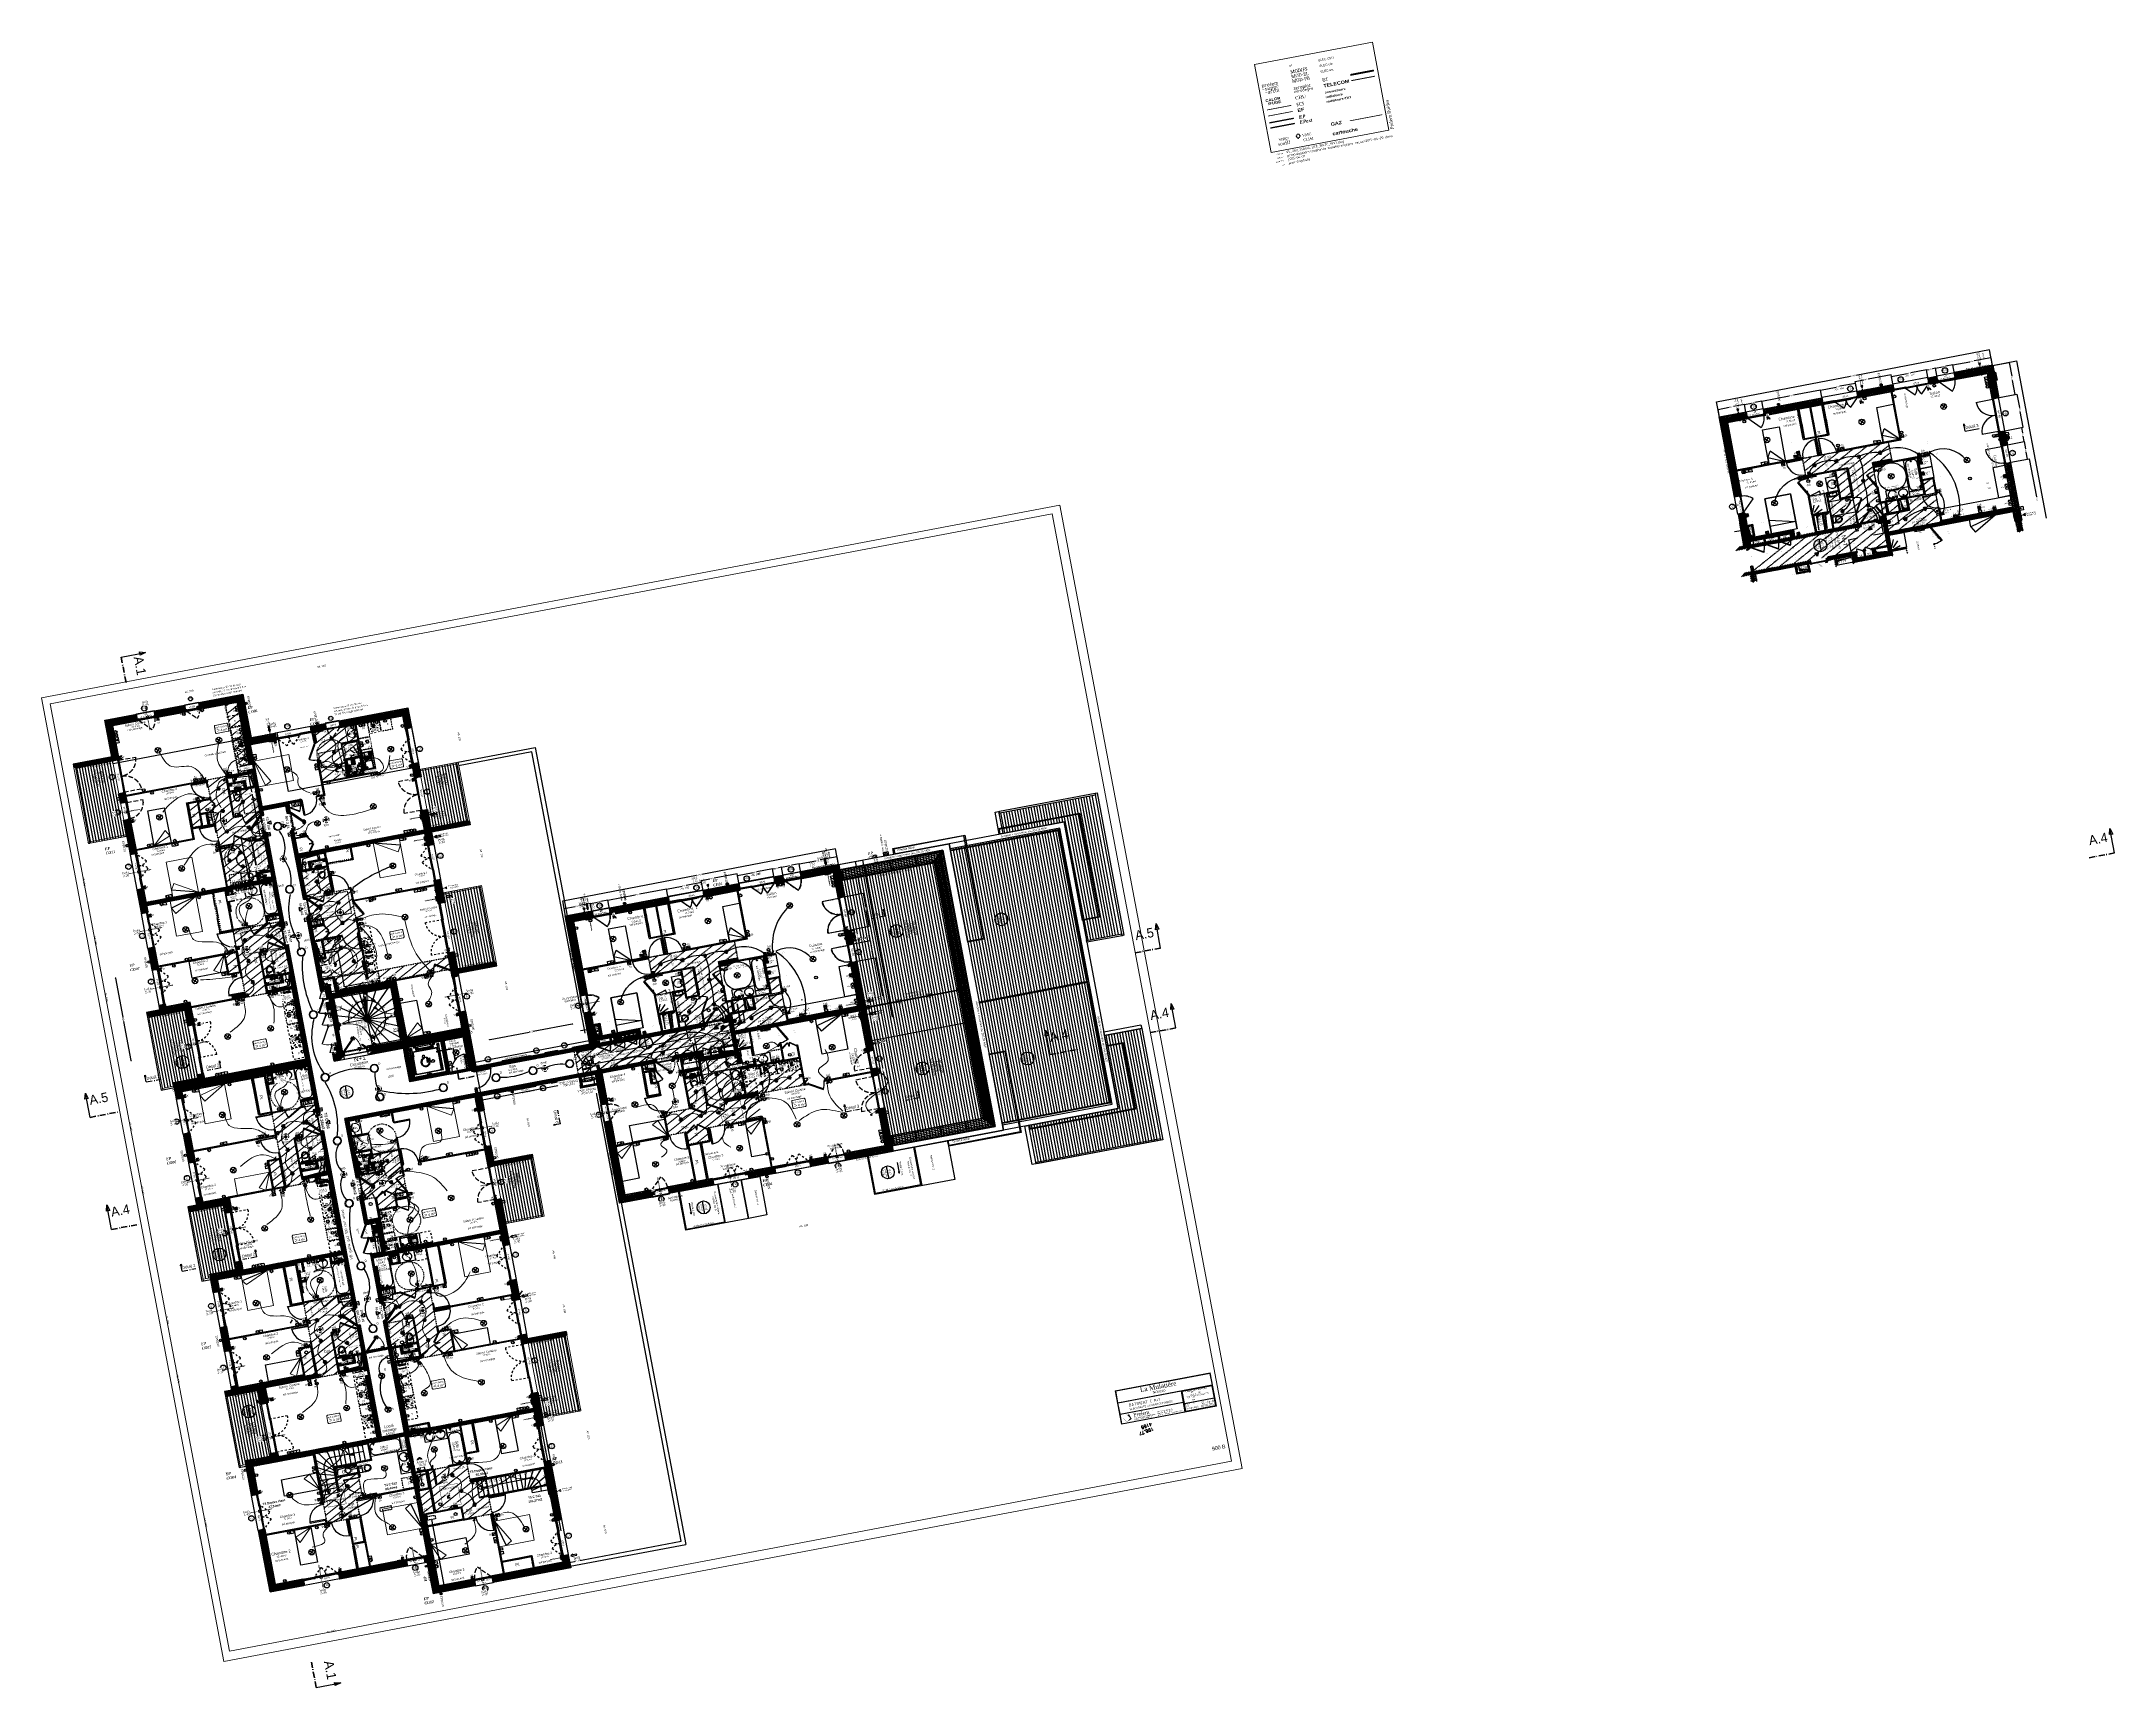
# Model space of a CAD drawing. Header units: centimetres. Extents: x 209280 to 319866, y -365283 to -277503.
import ezdxf
from ezdxf.enums import TextEntityAlignment as Align

# ---------------------------------------------------------------- set-up
doc = ezdxf.new("R2010")
doc.units = ezdxf.units.CM
doc.header["$PDMODE"] = 67
for name, pattern in [('ACAD_ISO02W100', [15, 12, -3]), ('ACAD_ISO03W100', [30, 12, -18]), ('prelem_euev', [2, 1.25, -0.25, 0.25, -0.25]), ('prelem_vmc', [0.222222, 0.111111, -0.111111]), ('prlm_ef', [0.165, 0.1, -0.065]), ('prlm_ep', [2.5, 1.25, -0.25, 0.25, -0.25, 0.25, -0.25]), ('prlm_eu-4', [1.574803, 0.984252, -0.19685, 0.19685, -0.19685]), ('prlm_gaz', [36, 24, -3, 0, -3, 0, -3, 0, -3]), ('prlm_vmc', [0.282222, 0.141111, -0.141111]), ('Style de ligne -1', [0.41664, 0.20828, -0.20836]), ('Style de ligne -16', [0.192476, 0.123031, -0.069444]), ('Style de ligne -2', [0.694425, 0.48607, -0.208355]), ('Style de ligne -5', [0.20828, 0.069425, -0.138855]), ('Style de ligne -6', [1.04164, 0.625, -0.20828, 0.06943, -0.13893])]:
    doc.linetypes.add(name, pattern=pattern)
doc.layers.get('0').update_dxf_attribs({"color": 252})
for name, color, linetype, lineweight in [('0-PROJET-BOIS', 7, 'Continuous', 5), ('0-PROJET-CLOISONS', 7, 'Continuous', 5), ('0-PROJET-DESSINS CRÉES', 7, 'Continuous', 9), ("0-PROJET-ENTREE D'AIR", 7, 'Continuous', 18), ('0-PROJET-EP', 7, 'Continuous', 5), ('0-PROJET-FAUX PLAFOND', 251, 'Style de ligne -1', 5), ('0-PROJET-Gaines', 7, 'Continuous', 13), ('0-PROJET-Garde corps', 7, 'Continuous', 5), ('0-PROJET-MENUISERIES EXT', 7, 'Continuous', 5), ('0-PROJET-MENUISERIES INT', 7, 'Continuous', 5), ('0-PROJET-MOBILIER', 7, 'Continuous', 5), ('0-PROJET-MUR BETON', 7, 'Continuous', 35), ('0-PROJET-MURS AGGLO', 7, 'Continuous', 5), ('0-PROJET-NGF', 7, 'Continuous', 5), ('0-PROJET-NOMENCLATURE COMMERCIALE', 7, 'Continuous', 5), ('0-PROJET-RECTANGLES PMR', 7, 'Continuous', 5), ('0-PROJET-SANITAIRES', 7, 'Continuous', 5), ('0-PROJET-SH', 7, 'Continuous', 5), ('0-PROJET-TEXTE', 7, 'Continuous', 5), ('0-PROJET-TEXTE GAINES', 7, 'Continuous', 5), ('0-PROJET-TRAIT DE COUPE', 7, 'Continuous', 5), ('Aucune', 7, 'Continuous', 5), ('Fond topo - P', 252, 'Continuous', 25), ('Général', 7, 'Continuous', 5), ('prlm-CHAUFF-CONV', 1, 'Continuous', 25), ('prlm-CHAUFF-RAD', 1, 'Continuous', 25), ('prlm-CHAUFF-RADTXT', 1, 'Continuous', 25), ('prlm-ELEC-BT', 1, 'Continuous', 25), ('prlm-ELEC-CFA', 1, 'Continuous', 25), ('prlm-ELEC-CFO', 1, 'Continuous', 25), ('prlm-ELEC-SSI', 6, 'Continuous', 25), ('prlm-GAZ', 2, 'Continuous', 25), ('prlm-MOD-EL', 1, 'Continuous', 25), ('prlm-TELECOM', 3, 'Continuous', 25), ('prlm-ZCARTOUCHE', 7, 'Continuous', 13), ('RESERAVTION', 5, 'Continuous', 25), ('RESERVATION', 5, 'Continuous', 25)]:
    doc.layers.add(name, color=color, linetype=linetype, lineweight=lineweight)
for name, color, linetype in [('3-BAT C-Niveau 0', 250, 'Continuous'), ('3-BAT C-Niveau 1', 252, 'Continuous'), ('AEP_SSL', 252, 'Continuous'), ('Fond topo - Z_500', 252, 'Continuous'), ('prlm-CALORIFUGE', 114, 'Continuous'), ('prlm-CLIM', 142, 'Continuous'), ('prlm-EAU-CHU', 42, 'Continuous'), ('prlm-EAU-ECS', 234, 'Continuous'), ('prlm-EAU-EF', 161, 'Continuous'), ('prlm-EAU-EP', 141, 'Continuous'), ('prlm-EAU-EPEXT', 145, 'Continuous'), ('prlm-EAU-EUEV', 25, 'Continuous'), ('prlm-GT', 242, 'Continuous'), ('prlm-MOD', 64, 'Continuous'), ('prlm-MOD-PB', 123, 'Continuous'), ('prlm-VMC', 93, 'Continuous'), ('prlm-VMC-SOUFFL', 190, 'Continuous')]:
    doc.layers.add(name, color=color, linetype=linetype)
for name, color, linetype, plot in [('Fond topo - N', 252, 'Continuous', False), ('Fond topo - NCACHE', 252, 'Continuous', False), ('Fond topo - ZCACHE', 252, 'Continuous', False), ('prlm-SUPPR-ARCHI', 222, 'Continuous', False), ('prlm-ZERODEGRE', 127, 'Continuous', False), ('prlm-ZEROPLOT', 254, 'Continuous', False)]:
    doc.layers.add(name, color=color, linetype=linetype, plot=plot)
doc.layers.get('prlm-EAU-EUEV').off()
doc.styles.add('Arial', font='arial.ttf')
doc.styles.add('Arial Narrow', font='ARIALN.TTF')
doc.styles.add('Century Gothic', font='GOTHIC.TTF')
doc.styles.add('Futura Book', font='')
doc.styles.add('Futura Std Book', font='')
doc.styles.add('Geneva', font='arial.ttf')
doc.styles.add('Geneva (bold)', font='arialbd.ttf')
doc.styles.add('Helvetica', font='arial.ttf')
doc.styles.add('Lucida Grande', font='')
doc.styles.add('prlm-chauff-rad', font='ariblk.ttf', dxfattribs={"height": 12})
doc.styles.add('prlm-eau-ecs', font='trebucbi.ttf', dxfattribs={"height": 18})
doc.styles.add('prlm-eau-ef', font='ariblk.ttf', dxfattribs={"height": 18})
doc.styles.add('prlm-eau-ep', font='timesbi.ttf', dxfattribs={"height": 18})
doc.styles.add('prlm-eau-euev', font='pala.ttf', dxfattribs={"height": 18})
doc.styles.add('prlm-elec-cfa', font='comic.ttf', dxfattribs={"height": 12})
doc.styles.add('prlm-elec-cfo', font='comic.ttf', dxfattribs={"height": 12})
doc.styles.add('prlm-elec-ssi', font='comic.ttf', dxfattribs={"height": 12})
doc.styles.add('prlm-georgia', font='georgia.ttf', dxfattribs={"height": 1.8})
doc.styles.add('prlm-heavy', font='ariblk.ttf', dxfattribs={"height": 18})
doc.styles.add('prlm-isocp', font='isocp.shx', dxfattribs={"height": 15})
doc.styles.add('prlm-mod', font='cambriaz.ttf', dxfattribs={"height": 18})
doc.styles.add('prlm-narrow', font='swissc.ttf', dxfattribs={"height": 10})
doc.styles.add('prlm-palatino', font='pala.ttf', dxfattribs={"height": 15})
doc.styles.add('prlm-sejc', font='arial.ttf', dxfattribs={"height": 20})
doc.styles.add('prlm-trebuchet', font='trebuc.ttf', dxfattribs={"height": 15})
doc.styles.add('prlm-verdana', font='verdana.ttf', dxfattribs={"height": 0.9})
doc.styles.add('prlm-vmc', font='pala.ttf', dxfattribs={"height": 14})
doc.styles.add('SIMPLEX', font='simplex_.ttf', dxfattribs={"height": 1.25})
doc.styles.get("Standard").update_dxf_attribs({"font": 'isocp.shx', "height": 100})
doc.styles.add('Tronçons', font='arial.ttf', dxfattribs={"height": 0.25})
doc.styles.get('Futura Book').set_extended_font_data('Futura Book')
doc.styles.get('Futura Std Book').set_extended_font_data('Futura Std Book')
doc.styles.get('Lucida Grande').set_extended_font_data('Lucida Grande')
doc.dimstyles.new('IS cotation 1_20ème', dxfattribs={"dimtxt": 10.08724, "dimasz": 3.007568, "dimexe": 1, "dimexo": 15.875, "dimgap": 3, "dimtad": 1, "dimdec": 1, "dimtxsty": 'Helvetica', "dimblk": 'DOT', "dimblk1": 'DOT', "dimblk2": 'DOT', "dimcen": 0, "dimdle": 10, "dimazin": 0, "dimtfac": 1, "dimtdec": 1, "dimtix": 1, "dimtmove": 0, "dimatfit": 0, "dimldrblk": 'VW_FILLEDARROW', "dimfxl": 10, "dimfxlon": 1, "dimfrac": 2, "dimtolj": 1, "dimarcsym": 0})
doc.dimstyles.get("Standard").update_dxf_attribs({"dimtxt": 100, "dimasz": 20, "dimexe": 0.18, "dimexo": 0.0625, "dimgap": 0, "dimtad": 0, "dimtoh": 1, "dimdec": 0, "dimlfac": 0.1, "dimzin": 0, "dimdsep": 46, "dimtxsty": 'Arial', "dimblk": 'ORIGIN', "dimcen": 0.09, "dimclrd": 256, "dimclre": 256, "dimclrt": 256, "dimadec": 0, "dimazin": 0, "dimtfac": 1, "dimtdec": 0, "dimtofl": 0, "dimtmove": 0, "dimatfit": 3, "dimldrblk": 'ORIGIN', "dimfxl": 1, "dimtolj": 1, "dimtzin": 0, "dimlwd": -1, "dimlwe": 25, "dimarcsym": 0})
pattern_1 = [(45, (89146.82, 134700.79), (-31.2347524, 39.0434405), [])]
pattern_2 = [(145.723595, (88960.93, 134700.79), (-45.054865, -66.106423), []), (235.723595, (88960.93, 134700.79), (-66.106423, 45.054865), [])]
pattern_3 = [(45, (0, 0), (0, -1), [])]
pattern_4 = [(55.723595, (88960.93, 134700.79), (-66.106423, 45.054865), []), (145.723595, (88960.93, 134700.79), (45.054865, 66.106423), [])]
pattern_5 = [(218.65981, (88960.93, 134700.8), (-199.24783, 287.75041), [])]
pattern_6 = [(145.723595, (88960.93, 134700.79), (-45.054865, -66.106423), []), (235.723595, (88960.93, 134700.79), (-66.106423, 45.054865), [])]
pattern_7 = [(145.723595, (88960.93, 134700.79), (-45.054865, -66.106423), []), (235.723595, (88960.93, 134700.79), (-66.106423, 45.054865), [])]
pattern_8 = [(55.723595, (88960.93, 134700.79), (-66.106423, 45.054865), []), (145.723595, (88960.93, 134700.79), (45.054865, 66.106423), [])]
pattern_9 = [(145.723595, (88960.93, 134700.79), (-45.054865, -66.106423), []), (235.723595, (88960.93, 134700.79), (-66.106423, 45.054865), [])]
pattern_10 = [(145.723595, (88960.93, 134700.79), (-45.054865, -66.106423), []), (235.723595, (88960.93, 134700.79), (-66.106423, 45.054865), [])]
pattern_11 = [(145.723595, (88960.93, 134700.79), (-45.054865, -66.106423), []), (235.723595, (88960.93, 134700.79), (-66.106423, 45.054865), [])]
pattern_12 = [(145.723595, (88960.93, 134700.79), (-45.054865, -66.106423), []), (235.723595, (88960.93, 134700.79), (-66.106423, 45.054865), [])]
pattern_13 = [(235.723595, (88960.93, 134700.79), (66.106423, -45.054865), []), (325.723595, (88960.93, 134700.79), (-45.054865, -66.106423), [])]
pattern_14 = [(235.723595, (88960.93, 134700.79), (66.106423, -45.054865), []), (325.723595, (88960.93, 134700.79), (-45.054865, -66.106423), [])]
pattern_15 = [(235.723595, (88960.93, 134700.79), (66.106423, -45.054865), []), (325.723595, (88960.93, 134700.79), (-45.054865, -66.106423), [])]
pattern_16 = [(325.723595, (88960.93, 134700.79), (45.054865, 66.106423), []), (55.723595, (88960.93, 134700.79), (66.106423, -45.054865), [])]
pattern_17 = [(325.723595, (88960.93, 134700.79), (45.054865, 66.106423), []), (55.723595, (88960.93, 134700.79), (66.106423, -45.054865), [])]
pattern_18 = [(325.723595, (88960.93, 134700.79), (45.054865, 66.106423), []), (55.723595, (88960.93, 134700.79), (66.106423, -45.054865), [])]
pattern_19 = [(55.723595, (88960.93, 134700.79), (-66.106423, 45.054865), []), (145.723595, (88960.93, 134700.79), (45.054865, 66.106423), [])]
pattern_20 = [(145.723595, (88960.93, 134700.79), (-45.054865, -66.106423), []), (235.723595, (88960.93, 134700.79), (-66.106423, 45.054865), [])]
pattern_21 = [(145.723595, (88960.93, 134700.79), (-45.054865, -66.106423), []), (235.723595, (88960.93, 134700.79), (-66.106423, 45.054865), [])]
pattern_22 = [(325.724907, (88960.93, 134700.79), (45.05335, 66.107455), []), (55.724907, (88960.93, 134700.79), (66.107455, -45.05335), [])]
pattern_23 = [(325.723595, (88960.93, 134700.79), (45.054865, 66.106423), []), (55.723595, (88960.93, 134700.79), (66.106423, -45.054865), [])]
pattern_24 = [(145.723603, (88960.93, 134700.79), (-45.054855, -66.10643), []), (235.723603, (88960.93, 134700.79), (-66.10643, 45.054855), [])]
pattern_25 = [(325.723595, (88960.93, 134700.79), (45.054865, 66.106423), []), (55.723595, (88960.93, 134700.79), (66.106423, -45.054865), [])]
pattern_26 = [(325.723595, (88960.93, 134700.79), (45.054865, 66.106423), []), (55.723595, (88960.93, 134700.79), (66.106423, -45.054865), [])]
pattern_27 = [(325.723595, (88960.93, 134700.79), (45.054865, 66.106423), []), (55.723595, (88960.93, 134700.79), (66.106423, -45.054865), [])]
pattern_28 = [(325.723595, (88960.93, 134700.79), (45.054865, 66.106423), []), (55.723595, (88960.93, 134700.79), (66.106423, -45.054865), [])]
pattern_29 = [(55.723595, (88960.93, 134700.79), (-66.106423, 45.054865), []), (145.723595, (88960.93, 134700.79), (45.054865, 66.106423), [])]
pattern_30 = [(55.723595, (88960.93, 134700.79), (-66.106423, 45.054865), []), (145.723595, (88960.93, 134700.79), (45.054865, 66.106423), [])]
pattern_31 = [(325.723595, (88960.93, 134700.79), (45.054865, 66.106423), []), (55.723595, (88960.93, 134700.79), (66.106423, -45.054865), [])]
pattern_32 = [(325.723595, (88960.93, 134700.79), (45.054865, 66.106423), []), (55.723595, (88960.93, 134700.79), (66.106423, -45.054865), [])]
pattern_33 = [(325.723595, (88960.93, 134700.79), (45.054865, 66.106423), []), (55.723595, (88960.93, 134700.79), (66.106423, -45.054865), [])]
pattern_34 = [(325.723595, (88960.93, 134700.79), (45.054865, 66.106423), []), (55.723595, (88960.93, 134700.79), (66.106423, -45.054865), [])]
pattern_35 = [(325.723595, (88960.93, 134700.79), (45.054865, 66.106423), []), (55.723595, (88960.93, 134700.79), (66.106423, -45.054865), [])]
pattern_36 = [(55.723595, (88960.93, 134700.79), (-66.106423, 45.054865), []), (145.723595, (88960.93, 134700.79), (45.054865, 66.106423), [])]
pattern_37 = [(55.723595, (88960.93, 134700.79), (-66.106423, 45.054865), []), (145.723595, (88960.93, 134700.79), (45.054865, 66.106423), [])]
pattern_38 = [(55.723595, (88960.93, 134700.79), (-66.106423, 45.054865), []), (145.723595, (88960.93, 134700.79), (45.054865, 66.106423), [])]
pattern_39 = [(55.723595, (88960.93, 134700.79), (-66.106423, 45.054865), []), (145.723595, (88960.93, 134700.79), (45.054865, 66.106423), [])]
pattern_40 = [(325.723595, (88960.93, 134700.79), (45.054865, 66.106423), []), (55.723595, (88960.93, 134700.79), (66.106423, -45.054865), [])]
pattern_41 = [(145.723595, (88960.93, 134700.79), (-45.054865, -66.106423), []), (235.723595, (88960.93, 134700.79), (-66.106423, 45.054865), [])]
pattern_42 = [(45, (89146.82, 134700.79), (-31.2347524, 39.0434405), [])]
pattern_43 = [(235.723595, (88960.93, 134700.79), (66.106423, -45.054865), []), (325.723595, (88960.93, 134700.79), (-45.054865, -66.106423), [])]
pattern_44 = [(55.7236, (6518.8, 6705.9), (-1487.395, 1013.734), []), (55.7236, (6617.1, 6724.5), (-1487.395, 1013.734), []), (55.7236, (6715.3, 6743.1), (-1487.395, 1013.734), [])]
pattern_45 = [(55.723601, (-0.5, -3.035), (-26.2359887, 17.8811464), [])]
pattern_46 = [(235.723595, (88960.93, 134700.79), (66.106423, -45.054865), []), (325.723595, (88960.93, 134700.79), (-45.054865, -66.106423), [])]
pattern_47 = [(55.723595, (88960.93, 134700.79), (-66.106423, 45.054865), []), (145.723595, (88960.93, 134700.79), (45.054865, 66.106423), [])]
pattern_48 = [(325.723595, (88960.93, 134700.79), (45.054865, 66.106423), []), (55.723595, (88960.93, 134700.79), (66.106423, -45.054865), [])]
pattern_49 = [(55.727694, (88960.93, 134700.79), (-66.109646, 45.050135), []), (145.727694, (88960.93, 134700.79), (45.050135, 66.109646), [])]
pattern_50 = [(325.719065, (88960.93, 134700.79), (45.060091, 66.102861), []), (55.719065, (88960.93, 134700.79), (66.102861, -45.060091), [])]
pattern_51 = [(145.723595, (88960.93, 134700.79), (-45.054865, -66.106423), []), (235.723595, (88960.93, 134700.79), (-66.106423, 45.054865), [])]
pattern_52 = [(325.723595, (88960.93, 134700.79), (45.054865, 66.106423), []), (55.723595, (88960.93, 134700.79), (66.106423, -45.054865), [])]
pattern_53 = [(55.723595, (88960.93, 134700.79), (-66.106423, 45.054865), []), (145.723595, (88960.93, 134700.79), (45.054865, 66.106423), [])]
pattern_54 = [(325.723595, (88960.93, 134700.79), (45.054865, 66.106423), []), (55.723595, (88960.93, 134700.79), (66.106423, -45.054865), [])]

# ---------------------------------------------------------------- blocks, each defined once
blk = doc.blocks.new('FENETRE TYPE 1')
at = {"linetype": 'Continuous'}
blk.add_line((0, 16), (0, 14), dxfattribs=at)
at = {"linetype": 'Style de ligne -1', "ltscale": 50.8}
for p, q in [((48, 60), (4, 16)), ((85, 60), (129, 16))]:
    blk.add_line(p, q, dxfattribs=at)
at = {"linetype": 'Continuous', "lineweight": 25, "flags": 128}
for points in [[(-2, 18), (0, 18), (0, 14)], [(0, 8), (0, -18), (-2, -18)], [(192, 18), (190, 18), (190, 14)], [(190, 8), (190, -18), (192, -18)]]:
    blk.add_lwpolyline(points, dxfattribs=at)
at = {"linetype": 'Continuous', "flags": 128}
for points in [[(-2, 14), (6, 14), (6, 8), (-2, 8)], [(4, 16), (10, 16), (10, 10), (4, 10)], [(10, 16), (60, 16), (60, 14), (10, 14)], [(10, 11), (60, 11), (60, 10), (10, 10)], [(60, 16), (66, 16), (66, 10), (60, 10)], [(66, 16), (72, 16), (72, 10), (66, 10)], [(72, 16), (123, 16), (123, 14), (72, 14)], [(72, 11), (123, 11), (123, 10), (72, 10)], [(123, 16), (129, 16), (129, 10), (123, 10)], [(127, 14), (133, 14), (133, 8), (127, 8)], [(133, 14), (184, 14), (184, 13), (133, 13)], [(133, 9), (184, 9), (184, 8), (133, 8)], [(184, 14), (190, 14), (190, 8), (184, 8)], [(184, 14), (192, 14), (192, 8), (184, 8)]]:
    blk.add_lwpolyline(points, close=True, dxfattribs=at)
blk.add_lwpolyline([(0, 10), (0, -19), (190, -19), (190, 10)], dxfattribs=at)
at = {"linetype": 'Style de ligne -1', "ltscale": 50.8}
for centre, radius, start, end in [((4, 16), 62.5, 360, 45), ((129, 16), 62.2, 136.6392, 180)]:
    blk.add_arc(centre, radius, start, end, dxfattribs=at)
at = {"insert": (50, 3), "char_height": 10.2, "attachment_point": 1, "line_spacing_factor": 0.978845, "style": 'Lucida Grande'}
blk.add_mtext('F+VR ', dxfattribs=at)
blk = doc.blocks.new('Groupe-12-1')
at = {"linetype": 'Continuous'}
h = blk.add_hatch(dxfattribs=at)
h.set_pattern_fill('BOIS 45', color=256, style=0, pattern_type=2)
h.set_pattern_definition(pattern_3)
h.paths.add_polyline_path([(14658, -48431), (14653, -48432), (14652, -48430), (14657, -48429)])
h = blk.add_hatch(dxfattribs=at)
h.set_pattern_fill('BOIS 45', color=256, style=0, pattern_type=2)
h.set_pattern_definition(pattern_3)
h.paths.add_polyline_path([(14679, -48427), (14674, -48428), (14674, -48426), (14679, -48425)])
h = blk.add_hatch(dxfattribs=at)
h.set_pattern_fill('BOIS 45', color=256, style=0, pattern_type=2)
h.set_pattern_definition(pattern_3)
h.paths.add_polyline_path([(14679, -48427), (14680, -48432), (14677, -48433), (14677, -48428)])
h = blk.add_hatch(dxfattribs=at)
h.set_pattern_fill('BOIS 45', color=256, style=0, pattern_type=2)
h.set_pattern_definition(pattern_3)
h.paths.add_polyline_path([(14685, -48472), (14684, -48467), (14687, -48466), (14688, -48471)])
h = blk.add_hatch(dxfattribs=at)
h.set_pattern_fill('BOIS 45', color=256, style=0, pattern_type=2)
h.set_pattern_definition(pattern_3)
h.paths.add_polyline_path([(14693, -48513), (14692, -48508), (14694, -48507), (14695, -48512)])
h = blk.add_hatch(dxfattribs=at)
h.set_pattern_fill('BOIS 45', color=256, style=0, pattern_type=2)
h.set_pattern_definition(pattern_3)
h.paths.add_polyline_path([(14702, -48562), (14701, -48557), (14704, -48557), (14705, -48562)])
at = {"linetype": 'Continuous', "flags": 128}
for points in [[(14678, -48424), (14679, -48425), (14652, -48430), (14652, -48429)], [(14705, -48561), (14702, -48561), (14677, -48428), (14653, -48432), (14652, -48430), (14679, -48425)], [(14658, -48431), (14653, -48432), (14652, -48430), (14657, -48429)], [(14679, -48427), (14674, -48428), (14674, -48426), (14679, -48425)], [(14679, -48427), (14680, -48432), (14677, -48433), (14677, -48428)], [(14678, -48424), (14679, -48423), (14706, -48562), (14705, -48562)], [(14685, -48472), (14684, -48467), (14687, -48466), (14688, -48471)], [(14693, -48513), (14692, -48508), (14694, -48507), (14695, -48512)], [(14702, -48562), (14701, -48557), (14704, -48557), (14705, -48562)], [(14706, -48562), (14702, -48562), (14702, -48560), (14702, -48560), (14702, -48562), (14706, -48561), (14706, -48559), (14706, -48559)]]:
    blk.add_lwpolyline(points, close=True, dxfattribs=at)
blk = doc.blocks.new('PORTE FENETRE TYPE 3')
at = {"linetype": 'Style de ligne -2', "ltscale": 50.8}
blk.add_line((5, 15), (66, 77), dxfattribs=at)
at = {"linetype": 'Continuous', "lineweight": 25, "flags": 128}
for points in [[(-2, 18), (0, 18), (0, 14)], [(0, 8), (0, -18), (-2, -18)], [(97, 18), (95, 18), (95, 14)], [(95, 8), (95, -18), (97, -18)]]:
    blk.add_lwpolyline(points, dxfattribs=at)
at = {"linetype": 'Continuous', "flags": 128}
for points in [[(-2, 14), (6, 14), (6, 8), (-2, 8)], [(4, 16), (10, 16), (10, 10), (4, 10)], [(10, 16), (85, 16), (85, 14), (10, 14)], [(10, 11), (85, 11), (85, 10), (10, 10)], [(85, 16), (91, 16), (91, 10), (85, 10)], [(89, 14), (97, 14), (97, 8), (89, 8)]]:
    blk.add_lwpolyline(points, close=True, dxfattribs=at)
blk.add_lwpolyline([(0, 9), (0, -20), (95, -20), (95, 9)], dxfattribs=at)
at = {"linetype": 'Style de ligne -2', "ltscale": 50.8}
blk.add_arc((4, 16), 87, 360, 44.5337, dxfattribs=at)
at = {"insert": (47, 6), "char_height": 7.62, "attachment_point": 2, "line_spacing_factor": 0.978845, "style": 'Lucida Grande'}
blk.add_mtext('F sur All vitrée\\P+VR ', dxfattribs=at)
blk = doc.blocks.new('Groupe-36-1')
at = {"linetype": 'Continuous'}
for p, q in [((16702, -45559), (16981, -47032)), ((16716, -45557), (16995, -47029)), ((16731, -45554), (17010, -47026)), ((16746, -45551), (17025, -47024)), ((16761, -45548), (17040, -47021)), ((16775, -45546), (17054, -47018)), ((16790, -45543), (17069, -47015)), ((16805, -45540), (17084, -47012)), ((16820, -45537), (17098, -47010)), ((16834, -45534), (17113, -47007)), ((16304, -45635), (16583, -47107)), ((16318, -45632), (16597, -47105)), ((16333, -45629), (16612, -47102)), ((16348, -45626), (16627, -47099)), ((16363, -45624), (16642, -47096)), ((16377, -45621), (16656, -47093)), ((16392, -45618), (16671, -47091)), ((16407, -45615), (16686, -47088)), ((16422, -45612), (16701, -47085)), ((16436, -45610), (16715, -47082)), ((16451, -45607), (16730, -47079)), ((16466, -45604), (16745, -47077)), ((16481, -45601), (16759, -47074)), ((16495, -45599), (16774, -47071)), ((16510, -45596), (16789, -47068)), ((16525, -45593), (16804, -47065)), ((16540, -45590), (16818, -47063)), ((16554, -45587), (16833, -47060)), ((16569, -45585), (16848, -47057)), ((16584, -45582), (16863, -47054)), ((16599, -45579), (16877, -47052)), ((16613, -45576), (16892, -47049)), ((16628, -45573), (16907, -47046)), ((16643, -45571), (16922, -47043)), ((16657, -45568), (16936, -47040)), ((16672, -45565), (16951, -47038)), ((16687, -45562), (16966, -47035))]:
    blk.add_line(p, q, dxfattribs=at)
blk = doc.blocks.new('Groupe-37-1')
at = {"linetype": 'Continuous'}
for p, q in [((13008, -47779), (12944, -47439)), ((13023, -47777), (12959, -47436)), ((13038, -47774), (12973, -47433)), ((13053, -47771), (12988, -47430)), ((13067, -47768), (13003, -47427)), ((12909, -47819), (12841, -47458)), ((12924, -47816), (12855, -47455)), ((12935, -47793), (12870, -47453)), ((12949, -47791), (12885, -47450)), ((12964, -47788), (12900, -47447)), ((12979, -47785), (12914, -47444)), ((12994, -47782), (12929, -47441))]:
    blk.add_line(p, q, dxfattribs=at)
blk = doc.blocks.new('Groupe-38-1')
at = {"linetype": 'Continuous'}
for p, q in [((13148, -48784), (13082, -48436)), ((13163, -48781), (13097, -48433)), ((13178, -48778), (13112, -48430)), ((13192, -48776), (13126, -48427)), ((13207, -48773), (13141, -48424)), ((13222, -48770), (13156, -48422)), ((13237, -48767), (13171, -48419)), ((13251, -48764), (13185, -48416)), ((13107, -48811), (13038, -48444)), ((13122, -48808), (13053, -48441)), ((13133, -48787), (13067, -48438))]:
    blk.add_line(p, q, dxfattribs=at)
blk = doc.blocks.new('Groupe-39-1')
at = {"linetype": 'Continuous'}
for p, q in [((14253, -45063), (14665, -44985)), ((14665, -44985), (14836, -45884)), ((14648, -45009), (14256, -45083)), ((14932, -46508), (14648, -45009)), ((15445, -49218), (14979, -46753)), ((15125, -47412), (15470, -49235)), ((14847, -49331), (15445, -49218)), ((14852, -49352), (15470, -49235))]:
    blk.add_line(p, q, dxfattribs=at)
blk = doc.blocks.new('Groupe-187-1')
at = {"linetype": 'Continuous'}
for p, q in [((14642, -48155), (14719, -48559)), ((14657, -48153), (14733, -48556)), ((14672, -48150), (14748, -48554)), ((14686, -48147), (14763, -48551)), ((14701, -48144), (14778, -48548)), ((14716, -48141), (14792, -48545)), ((14731, -48139), (14807, -48542)), ((14745, -48136), (14822, -48540)), ((14760, -48133), (14837, -48537)), ((14775, -48130), (14851, -48534)), ((14790, -48128), (14866, -48531)), ((14804, -48125), (14881, -48529)), ((14819, -48122), (14896, -48526))]:
    blk.add_line(p, q, dxfattribs=at)
at = {"linetype": 'Continuous', "lineweight": 18, "flags": 128}
for points in [[(14834, -48119), (14910, -48523), (14704, -48562), (14628, -48158)], [(14834, -48119), (14910, -48523), (14902, -48524), (14826, -48121)], [(14909, -48515), (14910, -48523), (14708, -48561), (14707, -48553)]]:
    blk.add_lwpolyline(points, close=True, dxfattribs=at)
blk = doc.blocks.new('Groupe-188-1')
at = {"linetype": 'Continuous'}
for p, q in [((14463, -47210), (14522, -47521)), ((14478, -47207), (14537, -47518)), ((14493, -47204), (14552, -47516)), ((14507, -47201), (14566, -47513)), ((14522, -47199), (14581, -47510)), ((14537, -47196), (14596, -47507)), ((14552, -47193), (14611, -47504)), ((14566, -47190), (14625, -47502)), ((14581, -47188), (14640, -47499)), ((14596, -47185), (14655, -47496)), ((14611, -47182), (14670, -47493)), ((14625, -47179), (14684, -47490)), ((14640, -47176), (14699, -47488))]:
    blk.add_line(p, q, dxfattribs=at)
at = {"linetype": 'Continuous', "lineweight": 18, "flags": 128}
for points in [[(14655, -47174), (14714, -47485), (14507, -47524), (14448, -47213)], [(14655, -47174), (14714, -47485), (14706, -47486), (14647, -47175)], [(14704, -47479), (14706, -47486), (14513, -47523), (14511, -47515)]]:
    blk.add_lwpolyline(points, close=True, dxfattribs=at)
blk = doc.blocks.new('Groupe-189-1')
at = {"linetype": 'Continuous'}
for p, q in [((14064, -45100), (14123, -45414)), ((14078, -45097), (14138, -45411)), ((14093, -45094), (14153, -45409)), ((14108, -45091), (14167, -45406)), ((14123, -45089), (14182, -45403)), ((14137, -45086), (14197, -45400)), ((14152, -45083), (14212, -45398)), ((14167, -45080), (14226, -45395)), ((14181, -45078), (14241, -45392)), ((14196, -45075), (14256, -45389)), ((14211, -45072), (14271, -45386)), ((14226, -45069), (14285, -45384)), ((14240, -45066), (14300, -45381))]:
    blk.add_line(p, q, dxfattribs=at)
at = {"linetype": 'Continuous', "lineweight": 18, "flags": 128}
for points in [[(14108, -45417), (14049, -45103), (14255, -45064), (14315, -45378)], [(14057, -45109), (14056, -45101), (14247, -45065), (14249, -45073)], [(14307, -45379), (14247, -45065), (14255, -45064), (14315, -45378)]]:
    blk.add_lwpolyline(points, close=True, dxfattribs=at)
blk = doc.blocks.new('Groupe-190-1')
at = {"linetype": 'Continuous'}
for p, q in [((14188, -45758), (14266, -46166)), ((14203, -45756), (14280, -46163)), ((14218, -45753), (14295, -46161)), ((14233, -45750), (14310, -46158)), ((14247, -45747), (14324, -46155)), ((14262, -45744), (14339, -46152)), ((14277, -45742), (14354, -46149)), ((14291, -45739), (14369, -46147)), ((14306, -45736), (14383, -46144)), ((14321, -45733), (14398, -46141)), ((14336, -45731), (14413, -46138)), ((14350, -45728), (14428, -46135)), ((14365, -45725), (14442, -46133))]:
    blk.add_line(p, q, dxfattribs=at)
at = {"linetype": 'Continuous', "lineweight": 18, "flags": 128}
for points in [[(14251, -46169), (14174, -45761), (14380, -45722), (14457, -46130)], [(14182, -45768), (14180, -45760), (14372, -45724), (14374, -45731)], [(14449, -46131), (14372, -45724), (14380, -45722), (14457, -46130)]]:
    blk.add_lwpolyline(points, close=True, dxfattribs=at)
blk = doc.blocks.new('Groupe-191-1')
at = {"linetype": 'Continuous'}
for p, q in [((12296, -45495), (12220, -45091)), ((12311, -45492), (12235, -45088)), ((12326, -45489), (12249, -45085)), ((12341, -45486), (12264, -45082)), ((12355, -45483), (12279, -45080)), ((12370, -45481), (12294, -45077)), ((12385, -45478), (12308, -45074)), ((12400, -45475), (12323, -45071)), ((12414, -45472), (12338, -45068)), ((12429, -45469), (12353, -45066)), ((12444, -45467), (12367, -45063)), ((12458, -45464), (12382, -45060)), ((12473, -45461), (12397, -45057))]:
    blk.add_line(p, q, dxfattribs=at)
at = {"linetype": 'Continuous', "lineweight": 18, "flags": 128}
for points in [[(12411, -45055), (12488, -45459), (12282, -45498), (12205, -45094)], [(12213, -45092), (12290, -45497), (12282, -45498), (12205, -45094)], [(12482, -45452), (12484, -45460), (12282, -45498), (12280, -45490)]]:
    blk.add_lwpolyline(points, close=True, dxfattribs=at)
blk = doc.blocks.new('Sol carrelage')
at = {"insert": (0, -1), "char_height": 10.09, "attachment_point": 2, "line_spacing_factor": 0.834288, "style": 'Helvetica'}
blk.add_mtext('sol carrelage', dxfattribs=at)
blk = doc.blocks.new('Groupe-192-1')
at = {"linetype": 'Continuous'}
blk.add_line((14357, -46691), (14490, -46666), dxfattribs=at)
at = {"linetype": 'Continuous', "flags": 128}
for points in [[(14349, -46686), (14496, -46658), (14499, -46676), (14352, -46704)], [(14349, -46689), (14497, -46661), (14498, -46668), (14351, -46696)], [(14490, -46663), (14497, -46661), (14498, -46668), (14491, -46670)], [(14349, -46689), (14356, -46688), (14358, -46695), (14351, -46696)]]:
    blk.add_lwpolyline(points, close=True, dxfattribs=at)
blk = doc.blocks.new('xi.ef100')
at = {"linetype": 'Continuous', "lineweight": 18}
for p, q in [((0, 0), (100, 0)), ((0, -30), (0, -35)), ((5, -30), (0, -30)), ((0, -35), (4, -35)), ((4, -32), (5, -32)), ((4, -35), (4, -32)), ((4, -35), (5, -32)), ((84, -81), (4, -35)), ((5, -32), (5, -30)), ((5, -32), (86, -79)), ((86, -79), (84, -81)), ((95, -30), (100, -30)), ((95, -32), (95, -30)), ((97, -32), (95, -32)), ((97, -35), (97, -32)), ((100, -35), (97, -35)), ((100, -30), (100, -35))]:
    blk.add_line(p, q, dxfattribs=at)
at = {"linetype": 'Continuous', "lineweight": 18, "flags": 128}
for points in [[(0, -35), (0, 0), (-5, 0), (-5, -35)], [(105, -35), (100, -35), (100, 0), (105, 0)]]:
    blk.add_lwpolyline(points, close=True, dxfattribs=at)
at = {"linetype": 'Continuous', "lineweight": 18}
blk.add_arc((4, -35), 93, 330, 0, dxfattribs=at)
at = {"insert": (52, -12), "char_height": 9.97, "width": 55.65, "attachment_point": 5, "line_spacing_factor": 0.72537, "style": 'Geneva'}
blk.add_mtext('EF', dxfattribs=at)
blk = doc.blocks.new('Groupe-193-1')
at = {"linetype": 'Continuous'}
blk.add_line((14643, -46637), (14718, -46623), dxfattribs=at)
at = {"linetype": 'Continuous', "flags": 128}
for points in [[(14635, -46632), (14723, -46615), (14727, -46633), (14638, -46650)], [(14635, -46635), (14717, -46620), (14718, -46627), (14637, -46642)], [(14635, -46635), (14642, -46634), (14644, -46641), (14637, -46642)], [(14717, -46620), (14724, -46618), (14725, -46625), (14718, -46627)]]:
    blk.add_lwpolyline(points, close=True, dxfattribs=at)
blk = doc.blocks.new('Groupe-194-1')
at = {"linetype": 'Continuous'}
blk.add_line((14795, -46608), (14870, -46594), dxfattribs=at)
at = {"linetype": 'Continuous', "flags": 128}
for points in [[(14787, -46603), (14876, -46587), (14879, -46604), (14791, -46621)], [(14788, -46606), (14869, -46591), (14871, -46598), (14789, -46613)], [(14788, -46606), (14795, -46605), (14796, -46612), (14789, -46613)], [(14869, -46591), (14876, -46589), (14877, -46596), (14871, -46598)]]:
    blk.add_lwpolyline(points, close=True, dxfattribs=at)
blk = doc.blocks.new('Groupe-195-1')
at = {"linetype": 'Continuous'}
blk.add_line((14670, -46782), (14745, -46768), dxfattribs=at)
at = {"linetype": 'Continuous', "flags": 128}
for points in [[(14661, -46772), (14750, -46755), (14753, -46773), (14665, -46789)], [(14663, -46780), (14744, -46764), (14746, -46771), (14664, -46786)], [(14744, -46764), (14751, -46763), (14753, -46770), (14746, -46771)], [(14663, -46780), (14670, -46778), (14671, -46785), (14664, -46786)]]:
    blk.add_lwpolyline(points, close=True, dxfattribs=at)
blk = doc.blocks.new('Groupe-196-1')
at = {"linetype": 'Continuous'}
blk.add_line((14821, -46753), (14896, -46739), dxfattribs=at)
at = {"linetype": 'Continuous', "flags": 128}
for points in [[(14812, -46743), (14901, -46726), (14904, -46744), (14816, -46761)], [(14814, -46751), (14895, -46736), (14897, -46742), (14815, -46758)], [(14814, -46751), (14821, -46750), (14822, -46757), (14815, -46758)], [(14895, -46736), (14902, -46734), (14903, -46741), (14897, -46742)]]:
    blk.add_lwpolyline(points, close=True, dxfattribs=at)
blk = doc.blocks.new('Groupe-197-1')
at = {"linetype": 'Continuous'}
blk.add_line((14384, -46836), (14518, -46811), dxfattribs=at)
at = {"linetype": 'Continuous', "flags": 128}
for points in [[(14375, -46826), (14523, -46798), (14526, -46816), (14379, -46844)], [(14377, -46834), (14524, -46806), (14525, -46813), (14378, -46841)], [(14377, -46834), (14384, -46832), (14385, -46839), (14378, -46841)], [(14517, -46807), (14524, -46806), (14525, -46813), (14519, -46814)]]:
    blk.add_lwpolyline(points, close=True, dxfattribs=at)
blk = doc.blocks.new('xi.gdf60')
at = {"linetype": 'Continuous', "lineweight": 18}
for p, q in [((0, 0), (60, 0)), ((5, -30), (0, -30)), ((0, -30), (0, -35)), ((0, -35), (4, -35)), ((4, -35), (5, -32)), ((4, -35), (4, -32)), ((4, -32), (5, -32)), ((49, -61), (4, -35)), ((5, -32), (5, -30)), ((5, -32), (51, -59)), ((51, -59), (49, -61)), ((55, -32), (55, -30)), ((55, -30), (60, -30)), ((57, -32), (55, -32)), ((57, -35), (57, -32)), ((60, -35), (57, -35)), ((60, -30), (60, -35))]:
    blk.add_line(p, q, dxfattribs=at)
at = {"linetype": 'Continuous', "lineweight": 18, "flags": 128}
for points in [[(0, -35), (0, 0), (-5, 0), (-5, -35)], [(0, 0), (20, 0), (20, -20), (0, -20)], [(65, -35), (60, -35), (60, 0), (65, 0)]]:
    blk.add_lwpolyline(points, close=True, dxfattribs=at)
at = {"linetype": 'Continuous', "lineweight": 18}
blk.add_arc((4, -35), 53, 330, 0, dxfattribs=at)
at = {"insert": (32, -12), "char_height": 9.97, "width": 55.65, "attachment_point": 5, "line_spacing_factor": 0.72537, "style": 'Geneva'}
blk.add_mtext('GDF', dxfattribs=at)
blk = doc.blocks.new('FENETRE PLAN TYPE 2')
at = {"linetype": 'Style de ligne -2', "ltscale": 50.8}
blk.add_line((4, 16), (51, 63), dxfattribs=at)
at = {"linetype": 'Continuous', "flags": 128}
for points in [[(0, 14), (6, 14), (6, 8), (0, 8)], [(4, 16), (10, 16), (10, 10), (4, 10)], [(10, 16), (65, 16), (65, 14), (10, 14)], [(10, 11), (65, 11), (65, 10), (10, 10)], [(65, 16), (71, 16), (71, 10), (65, 10)], [(69, 14), (75, 14), (75, 8), (69, 8)]]:
    blk.add_lwpolyline(points, close=True, dxfattribs=at)
blk.add_lwpolyline([(0, 9), (0, -20), (75, -20), (75, 9)], dxfattribs=at)
at = {"linetype": 'Style de ligne -2', "ltscale": 50.8}
blk.add_arc((4, 16), 67, 360, 45, dxfattribs=at)
at = {"insert": (20, 2), "char_height": 10.2, "attachment_point": 1, "line_spacing_factor": 0.978845, "style": 'Lucida Grande'}
blk.add_mtext('F+VR ', dxfattribs=at)
blk = doc.blocks.new('PORTE FENETRE TYPE 2')
at = {"linetype": 'Style de ligne -2', "ltscale": 50.8}
for p, q in [((6, 105), (6, 16)), ((180, 16), (180, 105))]:
    blk.add_line(p, q, dxfattribs=at)
at = {"linetype": 'Continuous', "lineweight": 25, "flags": 128}
for points in [[(1, 18), (3, 18), (3, 14)], [(3, 8), (3, -18), (1, -18)], [(185, 18), (183, 18), (183, 14)], [(183, 8), (183, -18), (185, -18)]]:
    blk.add_lwpolyline(points, dxfattribs=at)
at = {"linetype": 'Continuous', "flags": 128}
for points in [[(1, 14), (9, 14), (9, 8), (1, 8)], [(6, 16), (12, 16), (12, 10), (6, 10)], [(11, 16), (87, 16), (87, 14), (11, 14)], [(11, 11), (87, 11), (87, 10), (11, 10)], [(87, 16), (93, 16), (93, 10), (87, 10)], [(93, 16), (99, 16), (99, 10), (93, 10)], [(99, 16), (176, 16), (176, 14), (99, 14)], [(99, 11), (176, 11), (176, 10), (99, 10)], [(174, 16), (180, 16), (180, 10), (174, 10)], [(177, 14), (185, 14), (185, 8), (177, 8)]]:
    blk.add_lwpolyline(points, close=True, dxfattribs=at)
at = {"linetype": 'Style de ligne -2', "ltscale": 50.8}
for centre, start, end in [((4, 16), 0, 88.4219), ((182, 16), 91.2873, 180)]:
    blk.add_arc(centre, 89, start, end, dxfattribs=at)
at = {"insert": (71, 0), "char_height": 10.2, "attachment_point": 1, "line_spacing_factor": 0.978845, "style": 'Lucida Grande'}
blk.add_mtext('PF+VR ', dxfattribs=at)
blk = doc.blocks.new('PORTE FENETRE TYPE 3bis')
at = {"linetype": 'Style de ligne -2', "ltscale": 50.8}
blk.add_line((4, 16), (4, 103), dxfattribs=at)
at = {"linetype": 'Continuous', "lineweight": 25, "flags": 128}
for points in [[(-2, 18), (0, 18), (0, 14)], [(0, 8), (0, -18), (-2, -18)], [(97, 18), (95, 18), (95, 14)], [(95, 8), (95, -18), (97, -18)]]:
    blk.add_lwpolyline(points, dxfattribs=at)
at = {"linetype": 'Continuous', "flags": 128}
for points in [[(-2, 14), (6, 14), (6, 8), (-2, 8)], [(4, 16), (10, 16), (10, 10), (4, 10)], [(10, 16), (85, 16), (85, 14), (10, 14)], [(10, 11), (85, 11), (85, 10), (10, 10)], [(85, 16), (91, 16), (91, 10), (85, 10)], [(89, 14), (97, 14), (97, 8), (89, 8)]]:
    blk.add_lwpolyline(points, close=True, dxfattribs=at)
at = {"linetype": 'Style de ligne -2', "ltscale": 50.8}
blk.add_arc((4, 16), 87, 360, 90, dxfattribs=at)
at = {"insert": (23, 0), "char_height": 10.2, "attachment_point": 1, "line_spacing_factor": 0.978845, "style": 'Lucida Grande'}
blk.add_mtext('PF+VR ', dxfattribs=at)
blk = doc.blocks.new('PORTE FENETRE TYPE 1')
at = {"linetype": 'Style de ligne -1', "ltscale": 50.8}
for p, q in [((4, 16), (4, 105)), ((182, 105), (182, 16))]:
    blk.add_line(p, q, dxfattribs=at)
at = {"linetype": 'Continuous', "lineweight": 25, "flags": 128}
for points in [[(-2, 18), (0, 18), (0, 14)], [(0, 8), (0, -18), (-2, -18)], [(272, 18), (270, 18), (270, 14)], [(270, 8), (270, -18), (272, -18)]]:
    blk.add_lwpolyline(points, dxfattribs=at)
at = {"linetype": 'Continuous', "flags": 128}
for points in [[(-2, 14), (6, 14), (6, 8), (-2, 8)], [(4, 16), (10, 16), (10, 10), (4, 10)], [(10, 16), (87, 16), (87, 14), (10, 14)], [(10, 11), (87, 11), (87, 10), (10, 10)], [(87, 16), (93, 16), (93, 10), (87, 10)], [(93, 16), (99, 16), (99, 10), (93, 10)], [(99, 16), (176, 16), (176, 14), (99, 14)], [(99, 11), (176, 11), (176, 10), (99, 10)], [(176, 16), (182, 16), (182, 10), (176, 10)], [(180, 14), (186, 14), (186, 8), (180, 8)], [(186, 14), (264, 14), (264, 12), (186, 12)], [(186, 9), (264, 9), (264, 8), (186, 8)], [(264, 14), (270, 14), (270, 8), (264, 8)], [(264, 14), (272, 14), (272, 8), (264, 8)]]:
    blk.add_lwpolyline(points, close=True, dxfattribs=at)
at = {"linetype": 'Style de ligne -1', "ltscale": 50.8}
for centre, start, end in [((4, 16), 360, 90), ((182, 16), 90, 180)]:
    blk.add_arc(centre, 89, start, end, dxfattribs=at)
at = {"insert": (75, 0), "char_height": 10.2, "attachment_point": 1, "line_spacing_factor": 0.978845, "style": 'Lucida Grande'}
blk.add_mtext('PF+VR ', dxfattribs=at)
blk = doc.blocks.new('Groupe-198-1')
at = {"linetype": 'Continuous'}
blk.add_line((13665, -46857), (13653, -46789), dxfattribs=at)
blk.add_circle((13659, -46823), 34.4, dxfattribs=at)
at = {"insert": (13656, -46824), "char_height": 10.1, "width": 91.68, "attachment_point": 2, "rotation": 280.7236, "line_spacing_factor": 0.962448, "style": 'Arial'}
blk.add_mtext('207,24\\PNGF', dxfattribs=at)
at = {"insert": (13673, -46802), "char_height": 10.1, "attachment_point": 1, "rotation": 280.7236, "line_spacing_factor": 0.962448, "style": 'Arial'}
blk.add_mtext('+2,79', dxfattribs=at)
blk = doc.blocks.new('Groupe-199-1')
at = {"linetype": 'Continuous'}
blk.add_circle((12827, -44726), 11.2, dxfattribs=at)
at = {"insert": (12818, -44722), "char_height": 10.1, "attachment_point": 1, "rotation": 10.7236, "line_spacing_factor": 0.834288, "style": 'Helvetica'}
blk.add_mtext('F5', dxfattribs=at)
blk = doc.blocks.new('Groupe-200-1')
at = {"linetype": 'Continuous'}
blk.add_circle((13575, -44830), 11.2, dxfattribs=at)
at = {"insert": (13566, -44826), "char_height": 10.1, "attachment_point": 1, "rotation": 10.7236, "line_spacing_factor": 0.834288, "style": 'Helvetica'}
blk.add_mtext('F5', dxfattribs=at)
blk = doc.blocks.new('Groupe-201-1')
at = {"linetype": 'Continuous'}
blk.add_circle((15794, -45684), 14.4, dxfattribs=at)
at = {"insert": (15780, -45680), "char_height": 10.1, "attachment_point": 1, "rotation": 10.7236, "line_spacing_factor": 0.834288, "style": 'Helvetica'}
blk.add_mtext('F1a', dxfattribs=at)
blk = doc.blocks.new('Groupe-202-1')
at = {"linetype": 'Continuous'}
blk.add_circle((15526, -45733), 14.4, dxfattribs=at)
at = {"insert": (15512, -45729), "char_height": 10.1, "attachment_point": 1, "rotation": 10.7236, "line_spacing_factor": 0.834288, "style": 'Helvetica'}
blk.add_mtext('F1a', dxfattribs=at)
blk = doc.blocks.new('Groupe-203-1')
at = {"linetype": 'Continuous'}
blk.add_circle((14844, -49189), 14.4, dxfattribs=at)
at = {"insert": (14847, -49177), "char_height": 10.1, "attachment_point": 1, "rotation": 280.7236, "line_spacing_factor": 0.834288, "style": 'Helvetica'}
blk.add_mtext('F1a', dxfattribs=at)
blk = doc.blocks.new('Groupe-204-1')
at = {"linetype": 'Continuous'}
blk.add_circle((14754, -48711), 14.4, dxfattribs=at)
at = {"insert": (14757, -48699), "char_height": 10.1, "attachment_point": 1, "rotation": 280.7236, "line_spacing_factor": 0.834288, "style": 'Helvetica'}
blk.add_mtext('F1a', dxfattribs=at)
blk = doc.blocks.new('Groupe-205-1')
at = {"linetype": 'Continuous'}
blk.add_circle((14436, -47028), 14.4, dxfattribs=at)
at = {"insert": (14440, -47015), "char_height": 10.1, "attachment_point": 1, "rotation": 280.7236, "line_spacing_factor": 0.834288, "style": 'Helvetica'}
blk.add_mtext('F1a', dxfattribs=at)
blk = doc.blocks.new('Groupe-206-1')
at = {"linetype": 'Continuous'}
blk.add_circle((14050, -44993), 14.4, dxfattribs=at)
at = {"insert": (14053, -44980), "char_height": 10.1, "attachment_point": 1, "rotation": 280.7236, "line_spacing_factor": 0.834288, "style": 'Helvetica'}
blk.add_mtext('F1a', dxfattribs=at)
blk = doc.blocks.new('Groupe-207-1')
at = {"linetype": 'Continuous'}
blk.add_circle((12496, -45621), 14.4, dxfattribs=at)
at = {"insert": (12499, -45609), "char_height": 10.1, "attachment_point": 1, "rotation": 280.7236, "line_spacing_factor": 0.834288, "style": 'Helvetica'}
blk.add_mtext('F1a', dxfattribs=at)
blk = doc.blocks.new('Groupe-208-1')
at = {"linetype": 'Continuous'}
blk.add_circle((12617, -46234), 14.4, dxfattribs=at)
at = {"insert": (12620, -46222), "char_height": 10.1, "attachment_point": 1, "rotation": 280.7236, "line_spacing_factor": 0.834288, "style": 'Helvetica'}
blk.add_mtext('F1a', dxfattribs=at)
blk = doc.blocks.new('Groupe-209-1')
at = {"linetype": 'Continuous'}
blk.add_circle((12809, -47282), 14.4, dxfattribs=at)
at = {"insert": (12812, -47270), "char_height": 10.1, "attachment_point": 1, "rotation": 280.7236, "line_spacing_factor": 0.834288, "style": 'Helvetica'}
blk.add_mtext('F1a', dxfattribs=at)
blk = doc.blocks.new('Groupe-210-1')
at = {"linetype": 'Continuous'}
blk.add_circle((12938, -47964), 14.4, dxfattribs=at)
at = {"insert": (12941, -47951), "char_height": 10.1, "attachment_point": 1, "rotation": 280.7236, "line_spacing_factor": 0.834288, "style": 'Helvetica'}
blk.add_mtext('F1a', dxfattribs=at)
blk = doc.blocks.new('Groupe-211-1')
at = {"linetype": 'Continuous'}
blk.add_circle((13002, -48293), 14.4, dxfattribs=at)
at = {"insert": (13006, -48280), "char_height": 10.1, "attachment_point": 1, "rotation": 280.7236, "line_spacing_factor": 0.834288, "style": 'Helvetica'}
blk.add_mtext('F1a', dxfattribs=at)
blk = doc.blocks.new('Groupe-212-1')
at = {"linetype": 'Continuous'}
blk.add_circle((16067, -47252), 14.4, dxfattribs=at)
at = {"insert": (16053, -47248), "char_height": 10.1, "attachment_point": 1, "rotation": 10.7236, "line_spacing_factor": 0.834288, "style": 'Helvetica'}
blk.add_mtext('F1b', dxfattribs=at)
blk = doc.blocks.new('Groupe-213-1')
at = {"linetype": 'Continuous'}
blk.add_circle((15733, -47315), 14.4, dxfattribs=at)
at = {"insert": (15719, -47311), "char_height": 10.1, "attachment_point": 1, "rotation": 10.7236, "line_spacing_factor": 0.834288, "style": 'Helvetica'}
blk.add_mtext('F1b', dxfattribs=at)
blk = doc.blocks.new('Groupe-214-1')
at = {"linetype": 'Continuous'}
blk.add_circle((14616, -47987), 14.4, dxfattribs=at)
at = {"insert": (14620, -47974), "char_height": 10.1, "attachment_point": 1, "rotation": 280.7236, "line_spacing_factor": 0.834288, "style": 'Helvetica'}
blk.add_mtext('F1b', dxfattribs=at)
blk = doc.blocks.new('Groupe-215-1')
at = {"linetype": 'Continuous'}
blk.add_circle((14561, -47690), 14.4, dxfattribs=at)
at = {"insert": (14564, -47678), "char_height": 10.1, "attachment_point": 1, "rotation": 280.7236, "line_spacing_factor": 0.834288, "style": 'Helvetica'}
blk.add_mtext('F1b', dxfattribs=at)
blk = doc.blocks.new('Groupe-216-1')
at = {"linetype": 'Continuous'}
blk.add_circle((13344, -44873), 14.4, dxfattribs=at)
at = {"insert": (13330, -44869), "char_height": 10.1, "attachment_point": 1, "rotation": 10.7236, "line_spacing_factor": 0.834288, "style": 'Helvetica'}
blk.add_mtext('F1b', dxfattribs=at)
blk = doc.blocks.new('Groupe-217-1')
at = {"linetype": 'Continuous'}
blk.add_circle((12570, -45990), 14.4, dxfattribs=at)
at = {"insert": (12574, -45977), "char_height": 10.1, "attachment_point": 1, "rotation": 280.7236, "line_spacing_factor": 0.834288, "style": 'Helvetica'}
blk.add_mtext('F1b', dxfattribs=at)
blk = doc.blocks.new('Groupe-218-1')
at = {"linetype": 'Continuous'}
blk.add_circle((12752, -46980), 14.4, dxfattribs=at)
at = {"insert": (12755, -46968), "char_height": 10.1, "attachment_point": 1, "rotation": 280.7236, "line_spacing_factor": 0.834288, "style": 'Helvetica'}
blk.add_mtext('F1b', dxfattribs=at)
blk = doc.blocks.new('Groupe-219-1')
at = {"linetype": 'Continuous'}
blk.add_circle((13152, -49096), 14.4, dxfattribs=at)
at = {"insert": (13156, -49084), "char_height": 10.1, "attachment_point": 1, "rotation": 280.7236, "line_spacing_factor": 0.834288, "style": 'Helvetica'}
blk.add_mtext('F1b', dxfattribs=at)
blk = doc.blocks.new('Groupe-220-1')
at = {"linetype": 'Continuous'}
blk.add_circle((13554, -49453), 14.4, dxfattribs=at)
at = {"insert": (13540, -49449), "char_height": 10.1, "attachment_point": 1, "rotation": 10.7236, "line_spacing_factor": 0.834288, "style": 'Helvetica'}
blk.add_mtext('F1b', dxfattribs=at)
blk = doc.blocks.new('Groupe-222-1')
at = {"linetype": 'Continuous'}
for p, q in [((14973, -46593), (14888, -46609)), ((15000, -46684), (15004, -46703))]:
    blk.add_line(p, q, dxfattribs=at)
at = {"linetype": 'Continuous', "flags": 128}
for points in [[(14978, -46594), (14887, -46612), (14886, -46607), (14977, -46590)], [(14892, -46611), (14887, -46612), (14886, -46607), (14891, -46606)], [(14973, -46590), (14977, -46590), (14978, -46594), (14973, -46595)], [(14987, -46584), (14977, -46586), (14977, -46590), (14981, -46589), (14982, -46590), (14988, -46589)], [(15005, -46683), (14995, -46684), (14995, -46681), (14999, -46680), (14998, -46678), (15004, -46677)], [(15005, -46683), (15009, -46702), (14999, -46704), (14995, -46684)], [(15009, -46702), (15010, -46706), (15000, -46708), (14999, -46704)]]:
    blk.add_lwpolyline(points, close=True, dxfattribs=at)
at = {"linetype": 'Continuous'}
blk.add_arc((14977, -46590), 92.7, 190.7231, 280.7237, dxfattribs=at)
at = {"insert": (14913, -46610), "char_height": 7.55, "attachment_point": 1, "rotation": 10.724, "line_spacing_factor": 0.962448, "style": 'Futura Book'}
blk.add_mtext('PV 93*204\\P', dxfattribs=at)
blk = doc.blocks.new('Groupe-223-1')
at = {"linetype": 'Continuous'}
for p, q in [((14342, -46712), (14428, -46696)), ((14350, -46807), (14354, -46826))]:
    blk.add_line(p, q, dxfattribs=at)
at = {"linetype": 'Continuous', "flags": 128}
for points in [[(14326, -46709), (14336, -46707), (14337, -46711), (14333, -46712), (14333, -46713), (14327, -46714)], [(14337, -46711), (14428, -46694), (14429, -46699), (14338, -46716)], [(14343, -46715), (14338, -46716), (14337, -46711), (14342, -46710)], [(14423, -46695), (14428, -46694), (14429, -46699), (14424, -46699)], [(14345, -46808), (14355, -46806), (14354, -46802), (14350, -46803), (14350, -46801), (14344, -46802)], [(14355, -46806), (14359, -46825), (14349, -46827), (14345, -46808)], [(14359, -46825), (14359, -46829), (14350, -46831), (14349, -46827)]]:
    blk.add_lwpolyline(points, close=True, dxfattribs=at)
at = {"linetype": 'Continuous'}
blk.add_arc((14337, -46711), 92.7, 280.7235, 10.7241, dxfattribs=at)
at = {"insert": (14352, -46716), "char_height": 7.55, "attachment_point": 1, "rotation": 10.7232, "line_spacing_factor": 0.962448, "style": 'Futura Book'}
blk.add_mtext('PV 93*204\\P', dxfattribs=at)
blk = doc.blocks.new('Groupe-224-1')
at = {"linetype": 'Continuous'}
blk.add_line((14357, -46691), (14490, -46666), dxfattribs=at)
at = {"linetype": 'Continuous', "flags": 128}
for points in [[(14349, -46686), (14496, -46658), (14499, -46676), (14352, -46704)], [(14349, -46689), (14497, -46661), (14498, -46668), (14351, -46696)], [(14490, -46663), (14497, -46661), (14498, -46668), (14491, -46670)], [(14349, -46689), (14356, -46688), (14358, -46695), (14351, -46696)]]:
    blk.add_lwpolyline(points, close=True, dxfattribs=at)
blk = doc.blocks.new('Groupe-225-1')
at = {"linetype": 'Continuous'}
blk.add_line((14643, -46637), (14718, -46623), dxfattribs=at)
at = {"linetype": 'Continuous', "flags": 128}
for points in [[(14635, -46632), (14723, -46615), (14727, -46633), (14638, -46650)], [(14635, -46635), (14717, -46620), (14718, -46627), (14637, -46642)], [(14635, -46635), (14642, -46634), (14644, -46641), (14637, -46642)], [(14717, -46620), (14724, -46618), (14725, -46625), (14718, -46627)]]:
    blk.add_lwpolyline(points, close=True, dxfattribs=at)
blk = doc.blocks.new('Groupe-226-1')
at = {"linetype": 'Continuous'}
blk.add_line((14384, -46836), (14518, -46811), dxfattribs=at)
at = {"linetype": 'Continuous', "flags": 128}
for points in [[(14375, -46826), (14523, -46798), (14526, -46816), (14379, -46844)], [(14377, -46834), (14524, -46806), (14525, -46813), (14378, -46841)], [(14377, -46834), (14384, -46832), (14385, -46839), (14378, -46841)], [(14517, -46807), (14524, -46806), (14525, -46813), (14519, -46814)]]:
    blk.add_lwpolyline(points, close=True, dxfattribs=at)
blk = doc.blocks.new('Groupe-227-1')
at = {"linetype": 'Continuous'}
blk.add_line((14670, -46782), (14745, -46768), dxfattribs=at)
at = {"linetype": 'Continuous', "flags": 128}
for points in [[(14661, -46772), (14750, -46755), (14753, -46773), (14665, -46789)], [(14663, -46780), (14744, -46764), (14746, -46771), (14664, -46786)], [(14744, -46764), (14751, -46763), (14753, -46770), (14746, -46771)], [(14663, -46780), (14670, -46778), (14671, -46785), (14664, -46786)]]:
    blk.add_lwpolyline(points, close=True, dxfattribs=at)
blk = doc.blocks.new('Groupe-228-1')
at = {"linetype": 'Continuous'}
blk.add_line((14816, -46754), (14890, -46740), dxfattribs=at)
at = {"linetype": 'Continuous', "flags": 128}
for points in [[(14807, -46744), (14895, -46727), (14899, -46745), (14810, -46762)], [(14808, -46752), (14890, -46737), (14891, -46743), (14809, -46759)], [(14808, -46752), (14815, -46751), (14816, -46758), (14809, -46759)], [(14890, -46737), (14897, -46735), (14898, -46742), (14891, -46743)]]:
    blk.add_lwpolyline(points, close=True, dxfattribs=at)
blk = doc.blocks.new('Groupe-229-1')
for name in ['Groupe-227-1', 'Groupe-228-1', 'Groupe-226-1']:
    blk.add_blockref(name, (0, 0))
blk = doc.blocks.new('Groupe-230-1')
at = {"linetype": 'Continuous'}
blk.add_line((14788, -46610), (14863, -46596), dxfattribs=at)
at = {"linetype": 'Continuous', "flags": 128}
for points in [[(14780, -46605), (14869, -46588), (14872, -46606), (14784, -46622)], [(14781, -46608), (14862, -46592), (14864, -46599), (14782, -46614)], [(14781, -46608), (14788, -46606), (14789, -46613), (14782, -46614)], [(14862, -46592), (14869, -46591), (14871, -46598), (14864, -46599)]]:
    blk.add_lwpolyline(points, close=True, dxfattribs=at)
blk = doc.blocks.new('Groupe-231-1')
at = {"linetype": 'Continuous'}
h = blk.add_hatch(dxfattribs=at)
h.set_pattern_fill('BOIS 45', color=256, style=0, pattern_type=2)
h.set_pattern_definition(pattern_3)
h.paths.add_polyline_path([(12471, -45374), (12476, -45373), (12476, -45375), (12472, -45376)])
h = blk.add_hatch(dxfattribs=at)
h.set_pattern_fill('BOIS 45', color=256, style=0, pattern_type=2)
h.set_pattern_definition(pattern_3)
h.paths.add_polyline_path([(12474, -45376), (12475, -45381), (12472, -45381), (12472, -45376)])
h = blk.add_hatch(dxfattribs=at)
h.set_pattern_fill('BOIS 45', color=256, style=0, pattern_type=2)
h.set_pattern_definition(pattern_3)
h.paths.add_polyline_path([(12480, -45420), (12479, -45415), (12482, -45415), (12483, -45420)])
h = blk.add_hatch(dxfattribs=at)
h.set_pattern_fill('BOIS 45', color=256, style=0, pattern_type=2)
h.set_pattern_definition(pattern_3)
h.paths.add_polyline_path([(12492, -45370), (12497, -45369), (12498, -45371), (12493, -45372)])
h = blk.add_hatch(dxfattribs=at)
h.set_pattern_fill('BOIS 45', color=256, style=0, pattern_type=2)
h.set_pattern_definition(pattern_3)
h.paths.add_polyline_path([(12487, -45458), (12486, -45453), (12489, -45453), (12490, -45458)])
at = {"linetype": 'Continuous', "flags": 128}
for points in [[(12487, -45459), (12486, -45459), (12470, -45373), (12471, -45373)], [(12497, -45368), (12497, -45369), (12471, -45374), (12471, -45373)], [(12487, -45458), (12490, -45458), (12474, -45376), (12498, -45371), (12497, -45369), (12471, -45374)], [(12471, -45374), (12476, -45373), (12476, -45375), (12472, -45376)], [(12474, -45376), (12475, -45381), (12472, -45381), (12472, -45376)], [(12480, -45420), (12479, -45415), (12482, -45415), (12483, -45420)], [(12492, -45370), (12497, -45369), (12498, -45371), (12493, -45372)], [(12487, -45458), (12486, -45453), (12489, -45453), (12490, -45458)]]:
    blk.add_lwpolyline(points, close=True, dxfattribs=at)
blk = doc.blocks.new('Groupe-232-1')
at = {"linetype": 'Continuous'}
h = blk.add_hatch(dxfattribs=at)
h.set_pattern_fill('BOIS 45', color=256, style=0, pattern_type=2)
h.set_pattern_definition(pattern_3)
h.paths.add_polyline_path([(12466, -45229), (12471, -45228), (12471, -45230), (12466, -45231)])
h = blk.add_hatch(dxfattribs=at)
h.set_pattern_fill('BOIS 45', color=256, style=0, pattern_type=2)
h.set_pattern_definition(pattern_3)
h.paths.add_polyline_path([(12444, -45233), (12449, -45232), (12450, -45234), (12445, -45235)])
h = blk.add_hatch(dxfattribs=at)
h.set_pattern_fill('BOIS 45', color=256, style=0, pattern_type=2)
h.set_pattern_definition(pattern_3)
h.paths.add_polyline_path([(12447, -45235), (12448, -45240), (12446, -45240), (12445, -45235)])
h = blk.add_hatch(dxfattribs=at)
h.set_pattern_fill('BOIS 45', color=256, style=0, pattern_type=2)
h.set_pattern_definition(pattern_3)
h.paths.add_polyline_path([(12453, -45279), (12452, -45274), (12455, -45274), (12456, -45279)])
h = blk.add_hatch(dxfattribs=at)
h.set_pattern_fill('BOIS 45', color=256, style=0, pattern_type=2)
h.set_pattern_definition(pattern_3)
h.paths.add_polyline_path([(12459, -45281), (12454, -45282), (12453, -45279), (12458, -45278)])
h = blk.add_hatch(dxfattribs=at)
h.set_pattern_fill('BOIS 45', color=256, style=0, pattern_type=2)
h.set_pattern_definition(pattern_3)
h.paths.add_polyline_path([(12480, -45277), (12475, -45278), (12474, -45275), (12479, -45274)])
at = {"linetype": 'Continuous', "flags": 128}
for points in [[(12470, -45227), (12471, -45228), (12444, -45233), (12444, -45232)], [(12471, -45228), (12471, -45230), (12447, -45235), (12456, -45279), (12479, -45274), (12480, -45277), (12454, -45282), (12444, -45233)], [(12466, -45229), (12471, -45228), (12471, -45230), (12466, -45231)], [(12454, -45283), (12453, -45283), (12443, -45232), (12444, -45232)], [(12444, -45233), (12449, -45232), (12450, -45234), (12445, -45235)], [(12447, -45235), (12448, -45240), (12446, -45240), (12445, -45235)], [(12453, -45279), (12452, -45274), (12455, -45274), (12456, -45279)], [(12459, -45281), (12454, -45282), (12453, -45279), (12458, -45278)], [(12454, -45283), (12454, -45282), (12480, -45277), (12480, -45278)], [(12480, -45277), (12475, -45278), (12474, -45275), (12479, -45274)]]:
    blk.add_lwpolyline(points, close=True, dxfattribs=at)
blk = doc.blocks.new('Groupe-234-1')
at = {"linetype": 'Continuous'}
blk.add_line((16738, -46731), (16726, -46663), dxfattribs=at)
blk.add_circle((16732, -46697), 34.4, dxfattribs=at)
at = {"insert": (16729, -46698), "char_height": 10.1, "width": 91.68, "attachment_point": 2, "rotation": 280.7236, "line_spacing_factor": 0.962448, "style": 'Arial'}
blk.add_mtext('207,47\\PNGF', dxfattribs=at)
at = {"insert": (16746, -46676), "char_height": 10.1, "attachment_point": 1, "rotation": 280.7236, "line_spacing_factor": 0.962448, "style": 'Arial'}
blk.add_mtext('+3,02', dxfattribs=at)
blk = doc.blocks.new('Groupe-235-1')
at = {"linetype": 'Continuous'}
blk.add_line((12987, -47723), (12975, -47656), dxfattribs=at)
blk.add_circle((12981, -47689), 34.4, dxfattribs=at)
at = {"insert": (12978, -47690), "char_height": 10.1, "width": 91.68, "attachment_point": 2, "rotation": 280.7236, "line_spacing_factor": 0.962448, "style": 'Arial'}
blk.add_mtext('207,46\\PNGF', dxfattribs=at)
at = {"insert": (12995, -47669), "char_height": 10.1, "attachment_point": 1, "rotation": 280.7236, "line_spacing_factor": 0.962448, "style": 'Arial'}
blk.add_mtext('+3,01', dxfattribs=at)
blk = doc.blocks.new('Groupe-236-1')
at = {"linetype": 'Continuous'}
blk.add_line((12790, -46697), (12778, -46629), dxfattribs=at)
blk.add_circle((12784, -46663), 34.4, dxfattribs=at)
at = {"insert": (12781, -46664), "char_height": 10.1, "width": 91.68, "attachment_point": 2, "rotation": 280.7236, "line_spacing_factor": 0.962448, "style": 'Arial'}
blk.add_mtext('207,46\\PNGF', dxfattribs=at)
at = {"insert": (12798, -46642), "char_height": 10.1, "attachment_point": 1, "rotation": 280.7236, "line_spacing_factor": 0.962448, "style": 'Arial'}
blk.add_mtext('+3,01', dxfattribs=at)
blk = doc.blocks.new('Groupe-237-1')
at = {"linetype": 'Continuous'}
blk.add_line((13145, -48559), (13132, -48492), dxfattribs=at)
blk.add_circle((13139, -48526), 34.4, dxfattribs=at)
at = {"insert": (13136, -48526), "char_height": 10.1, "width": 91.68, "attachment_point": 2, "rotation": 280.7236, "line_spacing_factor": 0.962448, "style": 'Arial'}
blk.add_mtext('207,46\\PNGF', dxfattribs=at)
at = {"insert": (13153, -48505), "char_height": 10.1, "attachment_point": 1, "rotation": 280.7236, "line_spacing_factor": 0.962448, "style": 'Arial'}
blk.add_mtext('+3,01', dxfattribs=at)
blk = doc.blocks.new('Groupe-238-1')
at = {"linetype": 'Continuous'}
for p, q in [((17823, -47114), (17711, -46520)), ((17838, -47112), (17725, -46517)), ((17853, -47109), (17740, -46514)), ((17867, -47106), (17755, -46511)), ((17882, -47103), (17770, -46509)), ((17897, -47100), (17784, -46506)), ((17912, -47098), (17799, -46503)), ((17926, -47095), (17814, -46500)), ((17941, -47092), (17828, -46497)), ((17956, -47089), (17843, -46495)), ((17971, -47086), (17858, -46492)), ((17985, -47084), (17873, -46489)), ((17350, -47196), (17313, -46998)), ((17365, -47193), (17327, -46995)), ((17380, -47190), (17342, -46992)), ((17394, -47187), (17357, -46989)), ((17409, -47185), (17371, -46986)), ((17424, -47182), (17386, -46984)), ((17438, -47179), (17401, -46981)), ((17453, -47176), (17416, -46978)), ((17468, -47173), (17430, -46975)), ((17483, -47171), (17445, -46973)), ((17497, -47168), (17460, -46970)), ((17512, -47165), (17475, -46967)), ((17527, -47162), (17489, -46964)), ((17542, -47159), (17504, -46961)), ((17556, -47157), (17519, -46959)), ((17571, -47154), (17534, -46956)), ((17586, -47151), (17548, -46953)), ((17601, -47148), (17563, -46950)), ((17615, -47146), (17578, -46947)), ((17630, -47143), (17593, -46945)), ((17645, -47140), (17607, -46942)), ((17660, -47137), (17622, -46939)), ((17674, -47134), (17637, -46936)), ((17689, -47132), (17652, -46933)), ((17704, -47129), (17666, -46931)), ((17719, -47126), (17681, -46928)), ((17733, -47123), (17696, -46925)), ((17748, -47120), (17710, -46922)), ((17763, -47118), (17725, -46919)), ((17777, -47115), (17740, -46917)), ((17792, -47112), (17755, -46914)), ((17807, -47107), (17769, -46909))]:
    blk.add_line(p, q, dxfattribs=at)
at = {"linetype": 'Continuous', "flags": 128}
for points in [[(17901, -46484), (18013, -47078), (17317, -47210), (17278, -47004), (17776, -46910), (17702, -46521)], [(17702, -46521), (17699, -46502), (17897, -46464), (17901, -46484)], [(17891, -46486), (17901, -46484), (18013, -47078), (18003, -47080)], [(17297, -47001), (17336, -47206), (17317, -47210), (17278, -47004)], [(18002, -47070), (18003, -47080), (17341, -47206), (17339, -47196)]]:
    blk.add_lwpolyline(points, close=True, dxfattribs=at)
blk = doc.blocks.new('Groupe-239-1')
blk.add_blockref('Groupe-238-1', (0, 0))
blk = doc.blocks.new('Groupe-240-1')
at = {"linetype": 'Continuous'}
for p, q in [((17171, -45442), (17150, -45334)), ((17185, -45439), (17165, -45331)), ((17200, -45437), (17180, -45328)), ((17215, -45434), (17194, -45326)), ((17230, -45431), (17209, -45323)), ((17244, -45428), (17224, -45320)), ((17259, -45425), (17239, -45317)), ((17274, -45423), (17253, -45315)), ((17288, -45420), (17268, -45312)), ((17303, -45417), (17283, -45309)), ((17318, -45414), (17297, -45306)), ((17333, -45411), (17312, -45303)), ((17347, -45409), (17327, -45301)), ((17362, -45406), (17342, -45298)), ((17377, -45403), (17356, -45295)), ((17392, -45400), (17371, -45292)), ((17406, -45398), (17386, -45289)), ((17421, -45395), (17401, -45287)), ((17436, -45392), (17415, -45284)), ((17451, -45389), (17430, -45281)), ((17465, -45386), (17445, -45278)), ((17480, -45384), (17460, -45275)), ((17615, -46013), (17474, -45273)), ((17629, -46010), (17489, -45270)), ((17644, -46007), (17504, -45267)), ((17659, -46005), (17519, -45264)), ((17674, -46002), (17533, -45261)), ((17688, -45999), (17548, -45259)), ((17703, -45996), (17563, -45256)), ((17718, -45993), (17578, -45253)), ((17732, -45991), (17592, -45250)), ((17747, -45988), (17607, -45248)), ((17762, -45985), (17622, -45245)), ((17777, -45982), (17636, -45242))]:
    blk.add_line(p, q, dxfattribs=at)
at = {"linetype": 'Continuous', "lineweight": 18, "flags": 128}
blk.add_lwpolyline([(17608, -46024), (17806, -45987), (17663, -45227), (17119, -45330), (17141, -45448), (17487, -45382)], close=True, dxfattribs=at)
at = {"linetype": 'Continuous', "flags": 128}
for points in [[(17143, -45325), (17653, -45229), (17655, -45239), (17145, -45335)], [(17797, -45989), (17653, -45229), (17663, -45227), (17806, -45987)], [(17138, -45326), (17161, -45444), (17141, -45448), (17119, -45330)], [(17606, -46015), (17795, -45979), (17797, -45989), (17608, -46024)]]:
    blk.add_lwpolyline(points, close=True, dxfattribs=at)
blk = doc.blocks.new('Groupe-241-1')
at = {"linetype": 'Continuous'}
for p, q in [((17277, -45450), (17432, -46270)), ((17292, -45448), (17447, -46267)), ((17307, -45445), (17462, -46264)), ((17321, -45442), (17477, -46261)), ((17336, -45439), (17491, -46258)), ((17351, -45436), (17506, -46256)), ((17366, -45434), (17521, -46253)), ((17380, -45431), (17536, -46250)), ((17395, -45428), (17550, -46247)), ((17410, -45425), (17565, -46244)), ((17425, -45423), (17580, -46242)), ((17439, -45420), (17594, -46239)), ((17454, -45417), (17609, -46236)), ((16894, -45523), (17049, -46342)), ((16909, -45520), (17064, -46339)), ((16924, -45517), (17079, -46336)), ((16938, -45515), (17093, -46334)), ((16953, -45512), (17108, -46331)), ((16968, -45509), (17123, -46328)), ((16982, -45506), (17138, -46325)), ((16997, -45503), (17152, -46323)), ((17012, -45501), (17167, -46320)), ((17027, -45498), (17182, -46317)), ((17041, -45495), (17197, -46314)), ((17056, -45492), (17211, -46311)), ((17071, -45489), (17226, -46309)), ((17086, -45487), (17241, -46306)), ((17100, -45484), (17256, -46303)), ((17115, -45481), (17270, -46300)), ((17130, -45478), (17285, -46297)), ((17145, -45476), (17300, -46295)), ((17159, -45473), (17314, -46292)), ((17174, -45470), (17329, -46289)), ((17189, -45467), (17344, -46286)), ((17204, -45464), (17359, -46283)), ((17218, -45462), (17373, -46281)), ((17233, -45459), (17388, -46278)), ((17248, -45456), (17403, -46275)), ((17263, -45453), (17418, -46272)), ((17093, -46334), (17214, -46973)), ((17108, -46331), (17229, -46970)), ((17123, -46328), (17244, -46967)), ((17138, -46325), (17259, -46964)), ((17152, -46323), (17273, -46961)), ((17167, -46320), (17288, -46959)), ((17182, -46317), (17303, -46956)), ((17197, -46314), (17318, -46953)), ((17211, -46311), (17332, -46950)), ((17226, -46309), (17347, -46947)), ((17241, -46306), (17362, -46945)), ((17256, -46303), (17376, -46942)), ((17270, -46300), (17391, -46939)), ((17285, -46297), (17406, -46936)), ((17300, -46295), (17421, -46933)), ((17314, -46292), (17435, -46931)), ((17329, -46289), (17450, -46928)), ((17344, -46286), (17465, -46925)), ((17359, -46283), (17480, -46922)), ((17373, -46281), (17494, -46920)), ((17388, -46278), (17509, -46917)), ((17403, -46275), (17524, -46914)), ((17418, -46272), (17539, -46911)), ((17432, -46270), (17553, -46908)), ((17447, -46267), (17568, -46906)), ((17462, -46264), (17583, -46903)), ((17477, -46261), (17598, -46900)), ((17491, -46258), (17612, -46897)), ((17506, -46256), (17627, -46894)), ((17521, -46253), (17642, -46892)), ((17536, -46250), (17657, -46889)), ((17550, -46247), (17671, -46886)), ((17565, -46244), (17686, -46883)), ((17580, -46242), (17701, -46880)), ((17594, -46239), (17715, -46878)), ((17609, -46236), (17730, -46875)), ((17049, -46342), (17170, -46981)), ((17064, -46339), (17185, -46978)), ((17079, -46336), (17200, -46975))]:
    blk.add_line(p, q, dxfattribs=at)
at = {"linetype": 'Continuous', "flags": 128}
blk.add_lwpolyline([(17135, -45418), (17570, -45336), (17675, -45891), (17586, -45908), (17487, -45382), (17141, -45448), (17135, -45418)], dxfattribs=at)
for points in [[(16874, -45498), (17487, -45382), (17776, -46910), (17164, -47026), (17159, -46998), (17743, -46888), (17464, -45415), (16879, -45526)], [(16874, -45498), (17487, -45382), (17776, -46910), (17164, -47026), (17159, -46998), (17743, -46888), (17464, -45415), (16879, -45526)], [(16874, -45498), (17487, -45382), (17776, -46910), (17164, -47026), (17159, -46998), (17743, -46888), (17464, -45415), (16879, -45526)], [(16884, -45531), (17454, -45423), (17455, -45429), (16885, -45537)], [(16884, -45531), (17454, -45423), (17455, -45429), (16885, -45537)], [(16884, -45531), (17454, -45423), (17455, -45429), (16885, -45537)], [(17460, -45422), (17612, -46226), (17606, -46227), (17454, -45423)], [(17460, -45422), (17612, -46226), (17606, -46227), (17454, -45423)], [(17460, -45422), (17612, -46226), (17606, -46227), (17454, -45423)], [(17034, -46341), (17612, -46231), (17613, -46239), (17035, -46348)], [(17034, -46341), (17612, -46231), (17613, -46239), (17035, -46348)], [(17034, -46341), (17612, -46231), (17613, -46239), (17035, -46348)], [(17616, -46245), (17736, -46882), (17730, -46883), (17610, -46246)], [(17616, -46245), (17736, -46882), (17730, -46883), (17610, -46246)], [(17616, -46245), (17736, -46882), (17730, -46883), (17610, -46246)], [(17713, -46575), (17801, -46558), (17868, -46914), (17303, -47022), (17299, -47000), (17776, -46910)], [(17160, -46985), (17729, -46877), (17730, -46883), (17161, -46991)], [(17160, -46985), (17729, -46877), (17730, -46883), (17161, -46991)], [(17160, -46985), (17729, -46877), (17730, -46883), (17161, -46991)]]:
    blk.add_lwpolyline(points, close=True, dxfattribs=at)
for name in ['Groupe-240-1', 'Groupe-239-1']:
    blk.add_blockref(name, (0, 0))
blk = doc.blocks.new('Groupe-242-1')
at = {"linetype": 'Continuous'}
h = blk.add_hatch(dxfattribs=at)
h.set_pattern_fill('BOIS 45', color=256, style=0, pattern_type=2)
h.set_pattern_definition(pattern_3)
h.paths.add_polyline_path([(14658, -48431), (14653, -48432), (14652, -48430), (14657, -48429)])
h = blk.add_hatch(dxfattribs=at)
h.set_pattern_fill('BOIS 45', color=256, style=0, pattern_type=2)
h.set_pattern_definition(pattern_3)
h.paths.add_polyline_path([(14679, -48427), (14674, -48428), (14674, -48426), (14679, -48425)])
h = blk.add_hatch(dxfattribs=at)
h.set_pattern_fill('BOIS 45', color=256, style=0, pattern_type=2)
h.set_pattern_definition(pattern_3)
h.paths.add_polyline_path([(14679, -48427), (14680, -48432), (14677, -48433), (14677, -48428)])
h = blk.add_hatch(dxfattribs=at)
h.set_pattern_fill('BOIS 45', color=256, style=0, pattern_type=2)
h.set_pattern_definition(pattern_3)
h.paths.add_polyline_path([(14685, -48472), (14684, -48467), (14687, -48466), (14688, -48471)])
h = blk.add_hatch(dxfattribs=at)
h.set_pattern_fill('BOIS 45', color=256, style=0, pattern_type=2)
h.set_pattern_definition(pattern_3)
h.paths.add_polyline_path([(14693, -48513), (14692, -48508), (14694, -48507), (14695, -48512)])
h = blk.add_hatch(dxfattribs=at)
h.set_pattern_fill('BOIS 45', color=256, style=0, pattern_type=2)
h.set_pattern_definition(pattern_3)
h.paths.add_polyline_path([(14702, -48561), (14701, -48556), (14704, -48556), (14705, -48561)])
at = {"linetype": 'Continuous', "flags": 128}
for points in [[(14678, -48424), (14679, -48425), (14652, -48430), (14652, -48429)], [(14705, -48561), (14702, -48561), (14677, -48428), (14653, -48432), (14652, -48430), (14679, -48425)], [(14658, -48431), (14653, -48432), (14652, -48430), (14657, -48429)], [(14679, -48427), (14674, -48428), (14674, -48426), (14679, -48425)], [(14679, -48427), (14680, -48432), (14677, -48433), (14677, -48428)], [(14678, -48424), (14679, -48423), (14706, -48562), (14705, -48562)], [(14685, -48472), (14684, -48467), (14687, -48466), (14688, -48471)], [(14693, -48513), (14692, -48508), (14694, -48507), (14695, -48512)], [(14702, -48561), (14701, -48556), (14704, -48556), (14705, -48561)], [(14702, -48562), (14702, -48561), (14704, -48561), (14705, -48562)]]:
    blk.add_lwpolyline(points, close=True, dxfattribs=at)
blk = doc.blocks.new('Groupe-243-1')
at = {"linetype": 'Continuous', "flags": 128}
for points in [[(16295, -45640), (16836, -45538), (16837, -45546), (16296, -45648)], [(16298, -45654), (16823, -45555), (16823, -45556), (16298, -45655)], [(16830, -45544), (16834, -45546), (16797, -45599), (16794, -45596)], [(16826, -45555), (17098, -46992), (17097, -46992), (16825, -45555)], [(16837, -45537), (17115, -47003), (17107, -47005), (16829, -45539)], [(16296, -45646), (16300, -45646), (16308, -45687), (16304, -45688)], [(16299, -45663), (16815, -45565), (16815, -45566), (16299, -45664)], [(16301, -45672), (16808, -45576), (16808, -45577), (16301, -45673)], [(16303, -45680), (16800, -45586), (16801, -45587), (16303, -45681)], [(16304, -45688), (16798, -45594), (16799, -45598), (16305, -45692)], [(16422, -45623), (16426, -45622), (16434, -45663), (16430, -45664)], [(16556, -45597), (16560, -45596), (16568, -45638), (16564, -45639)], [(16690, -45572), (16694, -45571), (16702, -45616), (16698, -45617)], [(16798, -45594), (17058, -46964), (17054, -46965), (16794, -45595)], [(16805, -45586), (17067, -46970), (17066, -46971), (16804, -45587)], [(16812, -45575), (17077, -46978), (17076, -46978), (16811, -45575)], [(16819, -45565), (17088, -46985), (17087, -46985), (16818, -45565)], [(16823, -45724), (16822, -45720), (16864, -45712), (16864, -45716)], [(16846, -45848), (16846, -45844), (16887, -45836), (16888, -45840)], [(16870, -45972), (16869, -45968), (16911, -45960), (16911, -45964)], [(16893, -46097), (16893, -46093), (16934, -46085), (16935, -46089)], [(16917, -46221), (16916, -46217), (16958, -46209), (16959, -46213)], [(16940, -46345), (16940, -46341), (16981, -46333), (16982, -46337)], [(16964, -46470), (16963, -46466), (17005, -46458), (17006, -46462)], [(16987, -46593), (16987, -46590), (17028, -46582), (17029, -46586)], [(17011, -46717), (17010, -46713), (17052, -46706), (17053, -46710)], [(17035, -46842), (17034, -46838), (17075, -46830), (17076, -46834)], [(16563, -47054), (17057, -46960), (17058, -46964), (16563, -47058)], [(16565, -47064), (17064, -46970), (17064, -46971), (16565, -47065)], [(16566, -47073), (17074, -46977), (17074, -46978), (16566, -47074)], [(16568, -47082), (17085, -46984), (17085, -46985), (16568, -47083)], [(16570, -47091), (17097, -46991), (17097, -46992), (16570, -47092)], [(16571, -47098), (17112, -46995), (17113, -47003), (16572, -47106)], [(16957, -46980), (16961, -46979), (16969, -47024), (16965, -47025)], [(17051, -46963), (17054, -46960), (17108, -46996), (17106, -47000)], [(16563, -47058), (16567, -47057), (16575, -47099), (16571, -47099)], [(16690, -47034), (16694, -47033), (16701, -47075), (16697, -47075)], [(16824, -47008), (16828, -47008), (16835, -47049), (16832, -47050)]]:
    blk.add_lwpolyline(points, close=True, dxfattribs=at)
blk = doc.blocks.new('Groupe-244-1')
at = {"linetype": 'Continuous'}
blk.add_circle((13503, -44858), 5, dxfattribs=at)
blk = doc.blocks.new('Groupe-245-1')
at = {"linetype": 'Continuous'}
h = blk.add_hatch(dxfattribs=at)
h.set_pattern_fill('BOIS 45', color=256, style=0, pattern_type=2)
h.set_pattern_definition(pattern_3)
h.paths.add_polyline_path([(15035, -46983), (15040, -46982), (15041, -46985), (15036, -46986)])
h = blk.add_hatch(dxfattribs=at)
h.set_pattern_fill('BOIS 45', color=256, style=0, pattern_type=2)
h.set_pattern_definition(pattern_3)
h.paths.add_polyline_path([(15038, -46985), (15039, -46990), (15037, -46991), (15036, -46986)])
h = blk.add_hatch(dxfattribs=at)
h.set_pattern_fill('BOIS 45', color=256, style=0, pattern_type=2)
h.set_pattern_definition(pattern_3)
h.paths.add_polyline_path([(15057, -46979), (15062, -46978), (15062, -46981), (15057, -46982)])
h = blk.add_hatch(dxfattribs=at)
h.set_pattern_fill('BOIS 45', color=256, style=0, pattern_type=2)
h.set_pattern_definition(pattern_3)
h.paths.add_polyline_path([(15045, -47021), (15046, -47026), (15043, -47026), (15043, -47021)])
h = blk.add_hatch(dxfattribs=at)
h.set_pattern_fill('BOIS 45', color=256, style=0, pattern_type=2)
h.set_pattern_definition(pattern_3)
h.paths.add_polyline_path([(15056, -47080), (15057, -47085), (15055, -47085), (15054, -47080)])
h = blk.add_hatch(dxfattribs=at)
h.set_pattern_fill('BOIS 45', color=256, style=0, pattern_type=2)
h.set_pattern_definition(pattern_3)
h.paths.add_polyline_path([(15068, -47141), (15069, -47146), (15066, -47147), (15065, -47142)])
h = blk.add_hatch(dxfattribs=at)
h.set_pattern_fill('BOIS 45', color=256, style=0, pattern_type=2)
h.set_pattern_definition(pattern_3)
h.paths.add_polyline_path([(15079, -47200), (15080, -47205), (15077, -47206), (15076, -47201)])
h = blk.add_hatch(dxfattribs=at)
h.set_pattern_fill('BOIS 45', color=256, style=0, pattern_type=2)
h.set_pattern_definition(pattern_3)
h.paths.add_polyline_path([(15090, -47259), (15091, -47264), (15089, -47264), (15088, -47260)])
h = blk.add_hatch(dxfattribs=at)
h.set_pattern_fill('BOIS 45', color=256, style=0, pattern_type=2)
h.set_pattern_definition(pattern_3)
h.paths.add_polyline_path([(15101, -47318), (15102, -47323), (15100, -47323), (15099, -47318)])
h = blk.add_hatch(dxfattribs=at)
h.set_pattern_fill('BOIS 45', color=256, style=0, pattern_type=2)
h.set_pattern_definition(pattern_3)
h.paths.add_polyline_path([(15113, -47377), (15114, -47382), (15111, -47382), (15110, -47377)])
h = blk.add_hatch(dxfattribs=at)
h.set_pattern_fill('BOIS 45', color=256, style=0, pattern_type=2)
h.set_pattern_definition(pattern_3)
h.paths.add_polyline_path([(15116, -47411), (15121, -47411), (15122, -47413), (15117, -47414)])
h = blk.add_hatch(dxfattribs=at)
h.set_pattern_fill('BOIS 45', color=256, style=0, pattern_type=2)
h.set_pattern_definition(pattern_3)
h.paths.add_polyline_path([(15167, -47402), (15171, -47401), (15172, -47404), (15167, -47405)])
h = blk.add_hatch(dxfattribs=at)
h.set_pattern_fill('BOIS 45', color=256, style=0, pattern_type=2)
h.set_pattern_definition(pattern_3)
h.paths.add_polyline_path([(15167, -47402), (15171, -47401), (15172, -47404), (15167, -47405)])
h = blk.add_hatch(dxfattribs=at)
h.set_pattern_fill('BOIS 45', color=256, style=0, pattern_type=2)
h.set_pattern_definition(pattern_3)
h.paths.add_polyline_path([(15226, -47391), (15230, -47390), (15231, -47393), (15226, -47393)])
h = blk.add_hatch(dxfattribs=at)
h.set_pattern_fill('BOIS 45', color=256, style=0, pattern_type=2)
h.set_pattern_definition(pattern_3)
h.paths.add_polyline_path([(15226, -47391), (15230, -47390), (15231, -47393), (15226, -47393)])
h = blk.add_hatch(dxfattribs=at)
h.set_pattern_fill('BOIS 45', color=256, style=0, pattern_type=2)
h.set_pattern_definition(pattern_3)
h.paths.add_polyline_path([(15285, -47355), (15286, -47360), (15283, -47361), (15282, -47356)])
h = blk.add_hatch(dxfattribs=at)
h.set_pattern_fill('BOIS 45', color=256, style=0, pattern_type=2)
h.set_pattern_definition(pattern_3)
h.paths.add_polyline_path([(15285, -47355), (15286, -47360), (15283, -47361), (15282, -47356)])
h = blk.add_hatch(dxfattribs=at)
h.set_pattern_fill('BOIS 45', color=256, style=0, pattern_type=2)
h.set_pattern_definition(pattern_3)
h.paths.add_polyline_path([(15282, -47380), (15287, -47379), (15287, -47382), (15282, -47383)])
h = blk.add_hatch(dxfattribs=at)
h.set_pattern_fill('BOIS 45', color=256, style=0, pattern_type=2)
h.set_pattern_definition(pattern_3)
h.paths.add_polyline_path([(15282, -47380), (15287, -47379), (15287, -47382), (15282, -47383)])
h = blk.add_hatch(dxfattribs=at)
h.set_pattern_fill('BOIS 45', color=256, style=0, pattern_type=2)
h.set_pattern_definition(pattern_3)
h.paths.add_polyline_path([(15289, -47376), (15290, -47381), (15287, -47382), (15286, -47377)])
h = blk.add_hatch(dxfattribs=at)
h.set_pattern_fill('BOIS 45', color=256, style=0, pattern_type=2)
h.set_pattern_definition(pattern_3)
h.paths.add_polyline_path([(15289, -47376), (15290, -47381), (15287, -47382), (15286, -47377)])
at = {"linetype": 'Continuous', "flags": 128}
for points in [[(15034, -46982), (15035, -46982), (15117, -47414), (15116, -47414)], [(15061, -46977), (15062, -46978), (15035, -46983), (15035, -46982)], [(15287, -47379), (15119, -47411), (15038, -46985), (15062, -46981), (15062, -46978), (15035, -46983), (15117, -47414), (15290, -47381), (15285, -47355), (15282, -47356)], [(15035, -46983), (15040, -46982), (15041, -46985), (15036, -46986)], [(15038, -46985), (15039, -46990), (15037, -46991), (15036, -46986)], [(15057, -46979), (15062, -46978), (15062, -46981), (15057, -46982)], [(15045, -47021), (15046, -47026), (15043, -47026), (15043, -47021)], [(15056, -47080), (15057, -47085), (15055, -47085), (15054, -47080)], [(15068, -47141), (15069, -47146), (15066, -47147), (15065, -47142)], [(15079, -47200), (15080, -47205), (15077, -47206), (15076, -47201)], [(15090, -47259), (15091, -47264), (15089, -47264), (15088, -47260)], [(15101, -47318), (15102, -47323), (15100, -47323), (15099, -47318)], [(15113, -47377), (15114, -47382), (15111, -47382), (15110, -47377)], [(15291, -47381), (15291, -47382), (15116, -47415), (15116, -47414)], [(15116, -47411), (15121, -47411), (15122, -47413), (15117, -47414)], [(15291, -47381), (15291, -47382), (15130, -47413), (15130, -47412)], [(15167, -47402), (15171, -47401), (15172, -47404), (15167, -47405)], [(15167, -47402), (15171, -47401), (15172, -47404), (15167, -47405)], [(15226, -47391), (15230, -47390), (15231, -47393), (15226, -47393)], [(15226, -47391), (15230, -47390), (15231, -47393), (15226, -47393)], [(15285, -47355), (15286, -47360), (15283, -47361), (15282, -47356)], [(15285, -47355), (15286, -47360), (15283, -47361), (15282, -47356)], [(15282, -47380), (15287, -47379), (15287, -47382), (15282, -47383)], [(15282, -47380), (15287, -47379), (15287, -47382), (15282, -47383)], [(15285, -47355), (15286, -47355), (15291, -47381), (15290, -47381)], [(15285, -47355), (15286, -47355), (15291, -47381), (15290, -47381)], [(15289, -47376), (15290, -47381), (15287, -47382), (15286, -47377)], [(15289, -47376), (15290, -47381), (15287, -47382), (15286, -47377)]]:
    blk.add_lwpolyline(points, close=True, dxfattribs=at)
blk = doc.blocks.new('Groupe-246-1')
at = {"linetype": 'Continuous'}
h = blk.add_hatch(dxfattribs=at)
h.set_pattern_fill('BOIS 45', color=256, style=0, pattern_type=2)
h.set_pattern_definition(pattern_3)
h.paths.add_polyline_path([(14827, -45885), (14832, -45884), (14833, -45887), (14828, -45888)])
h = blk.add_hatch(dxfattribs=at)
h.set_pattern_fill('BOIS 45', color=256, style=0, pattern_type=2)
h.set_pattern_definition(pattern_3)
h.paths.add_polyline_path([(14846, -45881), (14851, -45880), (14851, -45883), (14846, -45884)])
h = blk.add_hatch(dxfattribs=at)
h.set_pattern_fill('BOIS 45', color=256, style=0, pattern_type=2)
h.set_pattern_definition(pattern_3)
h.paths.add_polyline_path([(14846, -45881), (14851, -45880), (14851, -45883), (14846, -45884)])
h = blk.add_hatch(dxfattribs=at)
h.set_pattern_fill('BOIS 45', color=256, style=0, pattern_type=2)
h.set_pattern_definition(pattern_3)
h.paths.add_polyline_path([(14905, -45870), (14910, -45869), (14910, -45872), (14905, -45873)])
h = blk.add_hatch(dxfattribs=at)
h.set_pattern_fill('BOIS 45', color=256, style=0, pattern_type=2)
h.set_pattern_definition(pattern_3)
h.paths.add_polyline_path([(14905, -45870), (14910, -45869), (14910, -45872), (14905, -45873)])
h = blk.add_hatch(dxfattribs=at)
h.set_pattern_fill('BOIS 45', color=256, style=0, pattern_type=2)
h.set_pattern_definition(pattern_3)
h.paths.add_polyline_path([(14961, -45860), (14966, -45859), (14967, -45861), (14962, -45862)])
h = blk.add_hatch(dxfattribs=at)
h.set_pattern_fill('BOIS 45', color=256, style=0, pattern_type=2)
h.set_pattern_definition(pattern_3)
h.paths.add_polyline_path([(14961, -45860), (14966, -45859), (14967, -45861), (14962, -45862)])
h = blk.add_hatch(dxfattribs=at)
h.set_pattern_fill('BOIS 45', color=256, style=0, pattern_type=2)
h.set_pattern_definition(pattern_3)
h.paths.add_polyline_path([(14967, -45864), (14966, -45859), (14969, -45858), (14970, -45863)])
h = blk.add_hatch(dxfattribs=at)
h.set_pattern_fill('BOIS 45', color=256, style=0, pattern_type=2)
h.set_pattern_definition(pattern_3)
h.paths.add_polyline_path([(14967, -45864), (14966, -45859), (14969, -45858), (14970, -45863)])
h = blk.add_hatch(dxfattribs=at)
h.set_pattern_fill('BOIS 45', color=256, style=0, pattern_type=2)
h.set_pattern_definition(pattern_3)
h.paths.add_polyline_path([(14971, -45885), (14970, -45880), (14973, -45879), (14974, -45884)])
h = blk.add_hatch(dxfattribs=at)
h.set_pattern_fill('BOIS 45', color=256, style=0, pattern_type=2)
h.set_pattern_definition(pattern_3)
h.paths.add_polyline_path([(14971, -45885), (14970, -45880), (14973, -45879), (14974, -45884)])
h = blk.add_hatch(dxfattribs=at)
h.set_pattern_fill('BOIS 45', color=256, style=0, pattern_type=2)
h.set_pattern_definition(pattern_3)
h.paths.add_polyline_path([(14833, -45916), (14832, -45911), (14835, -45910), (14836, -45915)])
h = blk.add_hatch(dxfattribs=at)
h.set_pattern_fill('BOIS 45', color=256, style=0, pattern_type=2)
h.set_pattern_definition(pattern_3)
h.paths.add_polyline_path([(14844, -45975), (14843, -45970), (14846, -45969), (14847, -45974)])
h = blk.add_hatch(dxfattribs=at)
h.set_pattern_fill('BOIS 45', color=256, style=0, pattern_type=2)
h.set_pattern_definition(pattern_3)
h.paths.add_polyline_path([(14856, -46034), (14855, -46029), (14857, -46028), (14858, -46033)])
h = blk.add_hatch(dxfattribs=at)
h.set_pattern_fill('BOIS 45', color=256, style=0, pattern_type=2)
h.set_pattern_definition(pattern_3)
h.paths.add_polyline_path([(14867, -46093), (14866, -46088), (14868, -46087), (14869, -46092)])
h = blk.add_hatch(dxfattribs=at)
h.set_pattern_fill('BOIS 45', color=256, style=0, pattern_type=2)
h.set_pattern_definition(pattern_3)
h.paths.add_polyline_path([(14878, -46152), (14877, -46147), (14880, -46146), (14880, -46151)])
h = blk.add_hatch(dxfattribs=at)
h.set_pattern_fill('BOIS 45', color=256, style=0, pattern_type=2)
h.set_pattern_definition(pattern_3)
h.paths.add_polyline_path([(14889, -46213), (14889, -46208), (14891, -46208), (14892, -46213)])
h = blk.add_hatch(dxfattribs=at)
h.set_pattern_fill('BOIS 45', color=256, style=0, pattern_type=2)
h.set_pattern_definition(pattern_3)
h.paths.add_polyline_path([(14901, -46272), (14900, -46267), (14902, -46267), (14903, -46271)])
h = blk.add_hatch(dxfattribs=at)
h.set_pattern_fill('BOIS 45', color=256, style=0, pattern_type=2)
h.set_pattern_definition(pattern_3)
h.paths.add_polyline_path([(14907, -46307), (14906, -46303), (14909, -46302), (14910, -46307)])
h = blk.add_hatch(dxfattribs=at)
h.set_pattern_fill('BOIS 45', color=256, style=0, pattern_type=2)
h.set_pattern_definition(pattern_3)
h.paths.add_polyline_path([(14907, -46307), (14912, -46307), (14913, -46309), (14908, -46310)])
h = blk.add_hatch(dxfattribs=at)
h.set_pattern_fill('BOIS 45', color=256, style=0, pattern_type=2)
h.set_pattern_definition(pattern_3)
h.paths.add_polyline_path([(14929, -46303), (14934, -46302), (14934, -46305), (14929, -46306)])
at = {"linetype": 'Continuous', "flags": 128}
for points in [[(14826, -45885), (14826, -45884), (14970, -45857), (14970, -45858)], [(14826, -45884), (14827, -45884), (14908, -46311), (14907, -46311)], [(14967, -45861), (14830, -45887), (14910, -46307), (14934, -46302), (14934, -46305), (14908, -46310), (14827, -45885), (14969, -45858), (14974, -45884), (14971, -45885)], [(14827, -45885), (14832, -45884), (14833, -45887), (14828, -45888)], [(14846, -45881), (14851, -45880), (14851, -45883), (14846, -45884)], [(14846, -45881), (14851, -45880), (14851, -45883), (14846, -45884)], [(14905, -45870), (14910, -45869), (14910, -45872), (14905, -45873)], [(14905, -45870), (14910, -45869), (14910, -45872), (14905, -45873)], [(14961, -45860), (14966, -45859), (14967, -45861), (14962, -45862)], [(14961, -45860), (14966, -45859), (14967, -45861), (14962, -45862)], [(14967, -45864), (14966, -45859), (14969, -45858), (14970, -45863)], [(14967, -45864), (14966, -45859), (14969, -45858), (14970, -45863)], [(14969, -45858), (14970, -45858), (14975, -45884), (14974, -45884)], [(14969, -45858), (14970, -45858), (14975, -45884), (14974, -45884)], [(14971, -45885), (14970, -45880), (14973, -45879), (14974, -45884)], [(14971, -45885), (14970, -45880), (14973, -45879), (14974, -45884)], [(14833, -45916), (14832, -45911), (14835, -45910), (14836, -45915)], [(14844, -45975), (14843, -45970), (14846, -45969), (14847, -45974)], [(14856, -46034), (14855, -46029), (14857, -46028), (14858, -46033)], [(14867, -46093), (14866, -46088), (14868, -46087), (14869, -46092)], [(14878, -46152), (14877, -46147), (14880, -46146), (14880, -46151)], [(14889, -46213), (14889, -46208), (14891, -46208), (14892, -46213)], [(14901, -46272), (14900, -46267), (14902, -46267), (14903, -46271)], [(14907, -46307), (14906, -46303), (14909, -46302), (14910, -46307)], [(14907, -46307), (14912, -46307), (14913, -46309), (14908, -46310)], [(14908, -46311), (14908, -46310), (14934, -46305), (14934, -46306)], [(14929, -46303), (14934, -46302), (14934, -46305), (14929, -46306)]]:
    blk.add_lwpolyline(points, close=True, dxfattribs=at)
blk = doc.blocks.new('Groupe-247-1')
at = {"linetype": 'Continuous'}
h = blk.add_hatch(dxfattribs=at)
h.set_pattern_fill('BOIS 45', color=256, style=0, pattern_type=2)
h.set_pattern_definition(pattern_3)
h.paths.add_polyline_path([(16083, -45647), (16084, -45652), (16081, -45653), (16080, -45648)])
h = blk.add_hatch(dxfattribs=at)
h.set_pattern_fill('BOIS 45', color=256, style=0, pattern_type=2)
h.set_pattern_definition(pattern_3)
h.paths.add_polyline_path([(16083, -45647), (16088, -45646), (16088, -45649), (16083, -45650)])
h = blk.add_hatch(dxfattribs=at)
h.set_pattern_fill('BOIS 45', color=256, style=0, pattern_type=2)
h.set_pattern_definition(pattern_3)
h.paths.add_polyline_path([(16087, -45669), (16088, -45673), (16085, -45674), (16084, -45669)])
h = blk.add_hatch(dxfattribs=at)
h.set_pattern_fill('BOIS 45', color=256, style=0, pattern_type=2)
h.set_pattern_definition(pattern_3)
h.paths.add_polyline_path([(16136, -45637), (16141, -45636), (16141, -45639), (16136, -45640)])
h = blk.add_hatch(dxfattribs=at)
h.set_pattern_fill('BOIS 45', color=256, style=0, pattern_type=2)
h.set_pattern_definition(pattern_3)
h.paths.add_polyline_path([(16195, -45626), (16199, -45625), (16200, -45628), (16195, -45629)])
h = blk.add_hatch(dxfattribs=at)
h.set_pattern_fill('BOIS 45', color=256, style=0, pattern_type=2)
h.set_pattern_definition(pattern_3)
h.paths.add_polyline_path([(16254, -45615), (16258, -45614), (16259, -45617), (16254, -45617)])
h = blk.add_hatch(dxfattribs=at)
h.set_pattern_fill('BOIS 45', color=256, style=0, pattern_type=2)
h.set_pattern_definition(pattern_3)
h.paths.add_polyline_path([(16284, -45609), (16285, -45614), (16283, -45614), (16282, -45610)])
h = blk.add_hatch(dxfattribs=at)
h.set_pattern_fill('BOIS 45', color=256, style=0, pattern_type=2)
h.set_pattern_definition(pattern_3)
h.paths.add_polyline_path([(16294, -45658), (16295, -45663), (16292, -45664), (16291, -45659)])
h = blk.add_hatch(dxfattribs=at)
h.set_pattern_fill('BOIS 45', color=256, style=0, pattern_type=2)
h.set_pattern_definition(pattern_3)
h.paths.add_polyline_path([(16305, -45717), (16306, -45722), (16303, -45723), (16302, -45718)])
h = blk.add_hatch(dxfattribs=at)
h.set_pattern_fill('BOIS 45', color=256, style=0, pattern_type=2)
h.set_pattern_definition(pattern_3)
h.paths.add_polyline_path([(16305, -45717), (16306, -45722), (16303, -45723), (16302, -45718)])
h = blk.add_hatch(dxfattribs=at)
h.set_pattern_fill('BOIS 45', color=256, style=0, pattern_type=2)
h.set_pattern_definition(pattern_3)
h.paths.add_polyline_path([(16312, -45779), (16316, -45779), (16317, -45781), (16312, -45782)])
h = blk.add_hatch(dxfattribs=at)
h.set_pattern_fill('BOIS 45', color=256, style=0, pattern_type=2)
h.set_pattern_definition(pattern_3)
h.paths.add_polyline_path([(16312, -45779), (16316, -45779), (16317, -45781), (16312, -45782)])
h = blk.add_hatch(dxfattribs=at)
h.set_pattern_fill('BOIS 45', color=256, style=0, pattern_type=2)
h.set_pattern_definition(pattern_3)
h.paths.add_polyline_path([(16315, -45774), (16316, -45779), (16314, -45779), (16313, -45774)])
h = blk.add_hatch(dxfattribs=at)
h.set_pattern_fill('BOIS 45', color=256, style=0, pattern_type=2)
h.set_pattern_definition(pattern_3)
h.paths.add_polyline_path([(16315, -45774), (16316, -45779), (16314, -45779), (16313, -45774)])
h = blk.add_hatch(dxfattribs=at)
h.set_pattern_fill('BOIS 45', color=256, style=0, pattern_type=2)
h.set_pattern_definition(pattern_3)
h.paths.add_polyline_path([(16290, -45784), (16295, -45783), (16296, -45785), (16291, -45786)])
h = blk.add_hatch(dxfattribs=at)
h.set_pattern_fill('BOIS 45', color=256, style=0, pattern_type=2)
h.set_pattern_definition(pattern_3)
h.paths.add_polyline_path([(16290, -45784), (16295, -45783), (16296, -45785), (16291, -45786)])
at = {"linetype": 'Continuous', "flags": 128}
for points in [[(16285, -45608), (16285, -45609), (16079, -45648), (16079, -45647)], [(16314, -45779), (16282, -45612), (16083, -45650), (16088, -45673), (16084, -45674), (16079, -45648), (16285, -45609), (16317, -45782), (16291, -45786), (16290, -45784)], [(16079, -45648), (16080, -45648), (16085, -45674), (16084, -45674)], [(16083, -45647), (16084, -45652), (16081, -45653), (16080, -45648)], [(16083, -45647), (16088, -45646), (16088, -45649), (16083, -45650)], [(16087, -45669), (16088, -45673), (16085, -45674), (16084, -45669)], [(16136, -45637), (16141, -45636), (16141, -45639), (16136, -45640)], [(16195, -45626), (16199, -45625), (16200, -45628), (16195, -45629)], [(16254, -45615), (16258, -45614), (16259, -45617), (16254, -45617)], [(16284, -45609), (16285, -45614), (16283, -45614), (16282, -45610)], [(16284, -45609), (16285, -45609), (16318, -45782), (16317, -45782)], [(16294, -45658), (16295, -45663), (16292, -45664), (16291, -45659)], [(16317, -45781), (16317, -45782), (16291, -45787), (16291, -45786)], [(16317, -45781), (16317, -45782), (16291, -45787), (16291, -45786)], [(16305, -45717), (16306, -45722), (16303, -45723), (16302, -45718)], [(16305, -45717), (16306, -45722), (16303, -45723), (16302, -45718)], [(16312, -45779), (16316, -45779), (16317, -45781), (16312, -45782)], [(16312, -45779), (16316, -45779), (16317, -45781), (16312, -45782)], [(16315, -45774), (16316, -45779), (16314, -45779), (16313, -45774)], [(16315, -45774), (16316, -45779), (16314, -45779), (16313, -45774)], [(16290, -45784), (16295, -45783), (16296, -45785), (16291, -45786)], [(16290, -45784), (16295, -45783), (16296, -45785), (16291, -45786)]]:
    blk.add_lwpolyline(points, close=True, dxfattribs=at)
blk = doc.blocks.new('Groupe-248-1')
at = {"linetype": 'Continuous'}
blk.add_circle((14463, -46845), 14.4, dxfattribs=at)
at = {"insert": (14474, -46843), "char_height": 9.33, "attachment_point": 2, "rotation": 280.7236, "line_spacing_factor": 0.834288, "style": 'Helvetica'}
blk.add_mtext('EM\\P3a', dxfattribs=at)
blk = doc.blocks.new('Groupe-249-1')
at = {"linetype": 'Continuous'}
blk.add_circle((14708, -46802), 14.4, dxfattribs=at)
at = {"insert": (14719, -46800), "char_height": 9.33, "attachment_point": 2, "rotation": 280.7236, "line_spacing_factor": 0.834288, "style": 'Helvetica'}
blk.add_mtext('EM\\P3b', dxfattribs=at)
blk = doc.blocks.new('Groupe-250-1')
at = {"linetype": 'Continuous'}
blk.add_circle((14857, -46773), 14.4, dxfattribs=at)
at = {"insert": (14868, -46772), "char_height": 9.33, "attachment_point": 2, "rotation": 280.7236, "line_spacing_factor": 0.834288, "style": 'Helvetica'}
blk.add_mtext('EM\\P3c', dxfattribs=at)
blk = doc.blocks.new('Groupe-251-1')
at = {"linetype": 'Continuous'}
blk.add_circle((14414, -46648), 14.4, dxfattribs=at)
at = {"insert": (14425, -46646), "char_height": 9.33, "attachment_point": 2, "rotation": 280.7236, "line_spacing_factor": 0.834288, "style": 'Helvetica'}
blk.add_mtext('EM\\P3a', dxfattribs=at)
blk = doc.blocks.new('Groupe-252-1')
at = {"linetype": 'Continuous'}
blk.add_circle((14672, -46602), 14.4, dxfattribs=at)
at = {"insert": (14683, -46601), "char_height": 9.33, "attachment_point": 2, "rotation": 280.7236, "line_spacing_factor": 0.834288, "style": 'Helvetica'}
blk.add_mtext('EM\\P3b', dxfattribs=at)
blk = doc.blocks.new('Groupe-253-1')
at = {"linetype": 'Continuous'}
blk.add_circle((14821, -46574), 14.4, dxfattribs=at)
at = {"insert": (14833, -46572), "char_height": 9.33, "attachment_point": 2, "rotation": 280.7236, "line_spacing_factor": 0.834288, "style": 'Helvetica'}
blk.add_mtext('EM\\P3c', dxfattribs=at)
blk = doc.blocks.new('Groupe-255-1')
at = {"linetype": 'Continuous'}
blk.add_circle((14301, -46313), 14.4, dxfattribs=at)
at = {"insert": (14305, -46301), "char_height": 10.1, "attachment_point": 1, "rotation": 280.7236, "line_spacing_factor": 0.834288, "style": 'Helvetica'}
blk.add_mtext('F1a', dxfattribs=at)
blk = doc.blocks.new('Groupe-256-1')
at = {"linetype": 'Continuous'}
blk.add_circle((14160, -45563), 14.4, dxfattribs=at)
at = {"insert": (14164, -45551), "char_height": 10.1, "attachment_point": 1, "rotation": 280.7236, "line_spacing_factor": 0.834288, "style": 'Helvetica'}
blk.add_mtext('F1b', dxfattribs=at)
blk = doc.blocks.new('Groupe-257-1')
at = {"linetype": 'Continuous'}
blk.add_circle((12605, -46129), 6, dxfattribs=at)
at = {"insert": (12589, -46103), "char_height": 11.3, "attachment_point": 1, "rotation": 280.7236, "line_spacing_factor": 0.962448, "style": 'Futura Std Book'}
blk.add_mtext('EPØ120', dxfattribs=at)
blk = doc.blocks.new('Groupe-258-1')
at = {"linetype": 'Continuous'}
blk.add_circle((12800, -47161), 6, dxfattribs=at)
at = {"insert": (12784, -47134), "char_height": 11.3, "attachment_point": 1, "rotation": 280.7236, "line_spacing_factor": 0.962448, "style": 'Futura Std Book'}
blk.add_mtext('EPØ120', dxfattribs=at)
blk = doc.blocks.new('Groupe-259-1')
at = {"linetype": 'Continuous'}
blk.add_circle((12987, -48148), 6, dxfattribs=at)
at = {"insert": (12971, -48121), "char_height": 11.3, "attachment_point": 1, "rotation": 280.7236, "line_spacing_factor": 0.962448, "style": 'Futura Std Book'}
blk.add_mtext('EPØ120', dxfattribs=at)
blk = doc.blocks.new('Groupe-260-1')
at = {"linetype": 'Continuous'}
blk.add_open_spline([(15898, -47269), (15896, -47270), (15895, -47273), (15896, -47276), (15898, -47278), (15901, -47279), (15904, -47279), (15907, -47277), (15908, -47274), (15907, -47270), (15905, -47268), (15902, -47267), (15899, -47268), (15898, -47269)], degree=2, dxfattribs=at)
blk = doc.blocks.new('Groupe-261-1')
blk.add_blockref('Groupe-260-1', (0, 0))
at = {"insert": (15909, -47282), "char_height": 11.3, "attachment_point": 1, "rotation": 280.7236, "line_spacing_factor": 0.962448, "style": 'Futura Std Book'}
blk.add_mtext('EPØ120', dxfattribs=at)
blk = doc.blocks.new('Groupe-262-1')
at = {"linetype": 'Continuous'}
h = blk.add_hatch(dxfattribs=at)
h.set_pattern_fill('BOIS 45', color=256, style=0, pattern_type=2)
h.set_pattern_definition(pattern_3)
h.paths.add_polyline_path([(12945, -47435), (12949, -47434), (12950, -47436), (12945, -47437)])
h = blk.add_hatch(dxfattribs=at)
h.set_pattern_fill('BOIS 45', color=256, style=0, pattern_type=2)
h.set_pattern_definition(pattern_3)
h.paths.add_polyline_path([(13007, -47426), (13002, -47427), (13002, -47424), (13006, -47423)])
h = blk.add_hatch(dxfattribs=at)
h.set_pattern_fill('BOIS 45', color=256, style=0, pattern_type=2)
h.set_pattern_definition(pattern_3)
h.paths.add_polyline_path([(13007, -47426), (13002, -47427), (13002, -47424), (13006, -47423)])
h = blk.add_hatch(dxfattribs=at)
h.set_pattern_fill('BOIS 45', color=256, style=0, pattern_type=2)
h.set_pattern_definition(pattern_3)
h.paths.add_polyline_path([(13007, -47425), (13008, -47430), (13005, -47430), (13004, -47425)])
h = blk.add_hatch(dxfattribs=at)
h.set_pattern_fill('BOIS 45', color=256, style=0, pattern_type=2)
h.set_pattern_definition(pattern_3)
h.paths.add_polyline_path([(12826, -47457), (12831, -47456), (12832, -47459), (12827, -47460)])
h = blk.add_hatch(dxfattribs=at)
h.set_pattern_fill('BOIS 45', color=256, style=0, pattern_type=2)
h.set_pattern_definition(pattern_3)
h.paths.add_polyline_path([(12886, -47446), (12891, -47445), (12891, -47448), (12886, -47449)])
h = blk.add_hatch(dxfattribs=at)
h.set_pattern_fill('BOIS 45', color=256, style=0, pattern_type=2)
h.set_pattern_definition(pattern_3)
h.paths.add_polyline_path([(13012, -47465), (13011, -47460), (13013, -47460), (13014, -47465)])
h = blk.add_hatch(dxfattribs=at)
h.set_pattern_fill('BOIS 45', color=256, style=0, pattern_type=2)
h.set_pattern_definition(pattern_3)
h.paths.add_polyline_path([(13012, -47465), (13011, -47460), (13013, -47460), (13014, -47465)])
h = blk.add_hatch(dxfattribs=at)
h.set_pattern_fill('BOIS 45', color=256, style=0, pattern_type=2)
h.set_pattern_definition(pattern_3)
h.paths.add_polyline_path([(13017, -47467), (13012, -47468), (13012, -47465), (13017, -47464)])
h = blk.add_hatch(dxfattribs=at)
h.set_pattern_fill('BOIS 45', color=256, style=0, pattern_type=2)
h.set_pattern_definition(pattern_3)
h.paths.add_polyline_path([(13017, -47467), (13012, -47468), (13012, -47465), (13017, -47464)])
h = blk.add_hatch(dxfattribs=at)
h.set_pattern_fill('BOIS 45', color=256, style=0, pattern_type=2)
h.set_pattern_definition(pattern_3)
h.paths.add_polyline_path([(13038, -47463), (13034, -47464), (13033, -47461), (13038, -47460)])
h = blk.add_hatch(dxfattribs=at)
h.set_pattern_fill('BOIS 45', color=256, style=0, pattern_type=2)
h.set_pattern_definition(pattern_3)
h.paths.add_polyline_path([(13038, -47463), (13034, -47464), (13033, -47461), (13038, -47460)])
h = blk.add_hatch(dxfattribs=at)
h.set_pattern_fill('BOIS 45', color=256, style=0, pattern_type=2)
h.set_pattern_definition(pattern_3)
h.paths.add_polyline_path([(13068, -47734), (13063, -47735), (13062, -47732), (13067, -47731)])
h = blk.add_hatch(dxfattribs=at)
h.set_pattern_fill('BOIS 45', color=256, style=0, pattern_type=2)
h.set_pattern_definition(pattern_3)
h.paths.add_polyline_path([(13068, -47734), (13063, -47735), (13062, -47732), (13067, -47731)])
h = blk.add_hatch(dxfattribs=at)
h.set_pattern_fill('BOIS 45', color=256, style=0, pattern_type=2)
h.set_pattern_definition(pattern_3)
h.paths.add_polyline_path([(13065, -47734), (13066, -47739), (13064, -47739), (13063, -47735)])
h = blk.add_hatch(dxfattribs=at)
h.set_pattern_fill('BOIS 45', color=256, style=0, pattern_type=2)
h.set_pattern_definition(pattern_3)
h.paths.add_polyline_path([(13065, -47734), (13066, -47739), (13064, -47739), (13063, -47735)])
h = blk.add_hatch(dxfattribs=at)
h.set_pattern_fill('BOIS 45', color=256, style=0, pattern_type=2)
h.set_pattern_definition(pattern_3)
h.paths.add_polyline_path([(13069, -47770), (13068, -47765), (13071, -47764), (13072, -47769)])
h = blk.add_hatch(dxfattribs=at)
h.set_pattern_fill('BOIS 45', color=256, style=0, pattern_type=2)
h.set_pattern_definition(pattern_3)
h.paths.add_polyline_path([(13089, -47730), (13084, -47730), (13084, -47728), (13088, -47727)])
h = blk.add_hatch(dxfattribs=at)
h.set_pattern_fill('BOIS 45', color=256, style=0, pattern_type=2)
h.set_pattern_definition(pattern_3)
h.paths.add_polyline_path([(13089, -47730), (13084, -47730), (13084, -47728), (13088, -47727)])
at = {"linetype": 'Continuous', "flags": 128}
for points in [[(13038, -47463), (13012, -47468), (13004, -47426), (12827, -47460), (12826, -47457), (13006, -47423), (13014, -47465), (13038, -47460)], [(13003, -47426), (13004, -47427), (12827, -47461), (12827, -47460)], [(12945, -47435), (12949, -47434), (12950, -47436), (12945, -47437)], [(13007, -47426), (13002, -47427), (13002, -47424), (13006, -47423)], [(13007, -47426), (13002, -47427), (13002, -47424), (13006, -47423)], [(13012, -47469), (13011, -47469), (13003, -47426), (13004, -47425)], [(13012, -47469), (13011, -47469), (13003, -47426), (13004, -47426)], [(13007, -47425), (13008, -47430), (13005, -47430), (13004, -47425)], [(12826, -47457), (12831, -47456), (12832, -47459), (12827, -47460)], [(12886, -47446), (12891, -47445), (12891, -47448), (12886, -47449)], [(13012, -47465), (13011, -47460), (13013, -47460), (13014, -47465)], [(13012, -47465), (13011, -47460), (13013, -47460), (13014, -47465)], [(13012, -47469), (13012, -47468), (13038, -47463), (13039, -47464)], [(13012, -47469), (13012, -47468), (13038, -47463), (13039, -47464)], [(13017, -47467), (13012, -47468), (13012, -47465), (13017, -47464)], [(13017, -47467), (13012, -47468), (13012, -47465), (13017, -47464)], [(13038, -47463), (13034, -47464), (13033, -47461), (13038, -47460)], [(13038, -47463), (13034, -47464), (13033, -47461), (13038, -47460)], [(13069, -47770), (13068, -47770), (13061, -47731), (13062, -47731)], [(13088, -47726), (13088, -47727), (13062, -47732), (13062, -47731)], [(13088, -47726), (13088, -47727), (13062, -47732), (13062, -47731)], [(13072, -47769), (13065, -47734), (13089, -47730), (13088, -47727), (13062, -47732), (13065, -47747), (13065, -47747), (13069, -47770)], [(13068, -47734), (13063, -47735), (13062, -47732), (13067, -47731)], [(13068, -47734), (13063, -47735), (13062, -47732), (13067, -47731)], [(13065, -47734), (13066, -47739), (13064, -47739), (13063, -47735)], [(13065, -47734), (13066, -47739), (13064, -47739), (13063, -47735)], [(13069, -47770), (13068, -47765), (13071, -47764), (13072, -47769)], [(13089, -47730), (13084, -47730), (13084, -47728), (13088, -47727)], [(13089, -47730), (13084, -47730), (13084, -47728), (13088, -47727)]]:
    blk.add_lwpolyline(points, close=True, dxfattribs=at)
blk = doc.blocks.new('Groupe-263-1')
at = {"linetype": 'Continuous'}
blk.add_line((15487, -47416), (15498, -47472), dxfattribs=at)
at = {"linetype": 'Continuous', "lineweight": 100, "flags": 128}
blk.add_lwpolyline([(15498, -47465), (15498, -47472), (15495, -47466)], close=True, dxfattribs=at)
at = {"insert": (15513, -47447), "char_height": 10.2, "attachment_point": 2, "rotation": 280.7236, "line_spacing_factor": 0.834288, "style": 'Helvetica'}
blk.add_mtext('Pente 1,5%', dxfattribs=at)
blk = doc.blocks.new('Groupe-264-1')
at = {"linetype": 'Continuous'}
blk.add_line((15570, -47472), (15558, -47404), dxfattribs=at)
blk.add_circle((15564, -47438), 34.4, dxfattribs=at)
at = {"insert": (15561, -47438), "char_height": 10.1, "width": 91.68, "attachment_point": 2, "rotation": 280.7236, "line_spacing_factor": 0.962448, "style": 'Arial'}
blk.add_mtext('207,17\\PNGF', dxfattribs=at)
at = {"insert": (15578, -47417), "char_height": 10.1, "attachment_point": 1, "rotation": 280.7236, "line_spacing_factor": 0.962448, "style": 'Arial'}
blk.add_mtext('+2,72', dxfattribs=at)
blk = doc.blocks.new('Groupe-265-1')
at = {"linetype": 'Continuous'}
blk.add_line((16597, -47198), (16608, -47254), dxfattribs=at)
at = {"linetype": 'Continuous', "lineweight": 100, "flags": 128}
blk.add_lwpolyline([(16608, -47247), (16608, -47254), (16605, -47248)], close=True, dxfattribs=at)
at = {"insert": (16623, -47229), "char_height": 10.2, "attachment_point": 2, "rotation": 280.7236, "line_spacing_factor": 0.834288, "style": 'Helvetica'}
blk.add_mtext('Pente 1,5%', dxfattribs=at)
blk = doc.blocks.new('Groupe-266-1')
at = {"linetype": 'Continuous'}
blk.add_line((16553, -47285), (16540, -47218), dxfattribs=at)
blk.add_circle((16547, -47251), 34.4, dxfattribs=at)
at = {"insert": (16544, -47252), "char_height": 10.1, "width": 91.68, "attachment_point": 2, "rotation": 280.7236, "line_spacing_factor": 0.962448, "style": 'Arial'}
blk.add_mtext('204,38\\PNGF', dxfattribs=at)
at = {"insert": (16560, -47231), "char_height": 10.1, "attachment_point": 1, "rotation": 280.7236, "line_spacing_factor": 0.962448, "style": 'Arial'}
blk.add_mtext('-0,07', dxfattribs=at)
blk = doc.blocks.new('Groupe-267-1')
at = {"linetype": 'Continuous', "lineweight": 25}
for p, q in [((13649, -46648), (13645, -46630)), ((13776, -46624), (13773, -46606))]:
    blk.add_line(p, q, dxfattribs=at)
blk = doc.blocks.new('Groupe-268-1')
at = {"linetype": 'Continuous', "flags": 128}
for points in [[(14302, -46703), (14286, -46621), (14290, -46620), (14305, -46702)], [(14219, -46718), (14223, -46718), (14224, -46723), (14220, -46723)], [(14304, -46702), (14308, -46701), (14309, -46706), (14305, -46707)]]:
    blk.add_lwpolyline(points, close=True, dxfattribs=at)
at = {"linetype": 'Continuous'}
blk.add_arc((14304, -46702), 83.1, 102.7933, 190.7236, dxfattribs=at)
at = {"insert": (14283, -46630), "char_height": 7.55, "attachment_point": 1, "rotation": 280.7236, "line_spacing_factor": 0.962448, "style": 'Futura Book'}
blk.add_mtext('PP 83*204 +FP\\PCF 1/2h', dxfattribs=at)
blk = doc.blocks.new('Groupe-269-1')
at = {"linetype": 'Continuous', "flags": 128}
for points in [[(16434, -46369), (16921, -46277), (16922, -46282), (16435, -46374)], [(16606, -46338), (16766, -46308), (16766, -46309), (16606, -46340)], [(16763, -46307), (16763, -46307), (16766, -46306), (16767, -46311), (16764, -46312), (16764, -46311), (16766, -46310), (16765, -46307)], [(16769, -46306), (16769, -46305), (16766, -46306), (16767, -46311), (16770, -46310), (16770, -46310), (16768, -46310), (16767, -46307)], [(16767, -46308), (16921, -46279), (16921, -46280), (16767, -46309)], [(16918, -46278), (16918, -46277), (16921, -46277), (16922, -46282), (16919, -46282), (16919, -46281), (16921, -46281), (16921, -46278)], [(16437, -46369), (16437, -46368), (16434, -46369), (16435, -46374), (16438, -46373), (16437, -46373), (16435, -46373), (16435, -46370)], [(16435, -46371), (16605, -46338), (16605, -46340), (16435, -46372)], [(16602, -46338), (16602, -46337), (16605, -46337), (16606, -46341), (16603, -46342), (16603, -46341), (16605, -46341), (16604, -46337)], [(16608, -46337), (16608, -46336), (16605, -46337), (16606, -46341), (16609, -46341), (16609, -46340), (16607, -46341), (16606, -46337)]]:
    blk.add_lwpolyline(points, close=True, dxfattribs=at)
at = {"linetype": 'Style de ligne -1', "ltscale": 50.8, "flags": 128}
for points in [[(16594, -46331), (16614, -46328), (16617, -46347), (16598, -46351)], [(16755, -46301), (16775, -46297), (16778, -46317), (16759, -46321)], [(16911, -46271), (16931, -46268), (16935, -46287), (16915, -46291)], [(16426, -46363), (16446, -46359), (16450, -46379), (16430, -46383)]]:
    blk.add_lwpolyline(points, close=True, dxfattribs=at)
at = {"insert": (16677, -46287), "char_height": 10.16, "attachment_point": 2, "rotation": 10.7236, "line_spacing_factor": 0.978845, "style": 'Lucida Grande'}
blk.add_mtext('Brise Vue ht 1,60 \\Psur plots béton', dxfattribs=at)
blk = doc.blocks.new('Groupe-270-1')
at = {"linetype": 'Continuous'}
blk.add_circle((13119, -48841), 6, dxfattribs=at)
at = {"insert": (13106, -48831), "char_height": 11.3, "attachment_point": 1, "rotation": 280.7236, "line_spacing_factor": 0.962448, "style": 'Futura Std Book'}
blk.add_mtext('EPØ120', dxfattribs=at)
blk = doc.blocks.new('Groupe-271-1')
at = {"linetype": 'Continuous'}
for p, q in [((14314, -46501), (14276, -46509)), ((14314, -46503), (14276, -46511))]:
    blk.add_line(p, q, dxfattribs=at)
at = {"linetype": 'Continuous', "lineweight": 25, "flags": 128}
blk.add_lwpolyline([(14314, -46501), (14310, -46502), (14311, -46504), (14314, -46503)], dxfattribs=at)
blk = doc.blocks.new('Groupe-272-1')
at = {"linetype": 'Continuous'}
for p, q in [((12742, -46799), (13089, -46733)), ((12742, -46801), (13090, -46735))]:
    blk.add_line(p, q, dxfattribs=at)
at = {"linetype": 'Continuous', "lineweight": 25, "flags": 128}
blk.add_lwpolyline([(12742, -46799), (12745, -46799), (12746, -46800), (12742, -46801)], dxfattribs=at)
blk = doc.blocks.new('Groupe-273-1')
at = {"linetype": 'Continuous'}
for p, q in [((18083, -46481), (18058, -46351)), ((12406, -47556), (12381, -47425))]:
    blk.add_line(p, q, dxfattribs=at)
at = {"linetype": 'Style de ligne -6', "lineweight": 35, "ltscale": 50.8}
for p, q in [((18083, -46481), (17938, -46508)), ((12406, -47556), (12552, -47528))]:
    blk.add_line(p, q, dxfattribs=at)
at = {"linetype": 'Continuous', "flags": 128}
for points in [[(18056, -46383), (18058, -46351), (18073, -46380)], [(12379, -47458), (12381, -47425), (12396, -47455)]]:
    blk.add_lwpolyline(points, close=True, dxfattribs=at)
at = {"char_height": 50.3, "attachment_point": 1, "line_spacing_factor": 0.962448, "style": 'Futura Std Book'}
for insert, rotation in [((17941, -46390), 10.7159), ((12398, -47439), 10.7313)]:
    blk.add_mtext('A.4', dxfattribs=dict(at, insert=insert, rotation=rotation))
blk = doc.blocks.new('Groupe-274-1')
at = {"linetype": 'Continuous'}
for p, q in [((12457, -44503), (12587, -44478)), ((13498, -49998), (13628, -49974))]:
    blk.add_line(p, q, dxfattribs=at)
at = {"linetype": 'Style de ligne -6', "lineweight": 35, "ltscale": 50.8}
for p, q in [((12457, -44503), (12485, -44648)), ((13498, -49998), (13470, -49853))]:
    blk.add_line(p, q, dxfattribs=at)
at = {"linetype": 'Continuous', "flags": 128}
for points in [[(12555, -44476), (12587, -44478), (12558, -44493)], [(13595, -49971), (13628, -49974), (13599, -49988)]]:
    blk.add_lwpolyline(points, close=True, dxfattribs=at)
at = {"char_height": 50.3, "attachment_point": 1, "line_spacing_factor": 0.962448, "style": 'Futura Std Book'}
for insert, rotation in [((12573, -44495), 280.7313), ((13588, -49851), 280.7159)]:
    blk.add_mtext('A.1', dxfattribs=dict(at, insert=insert, rotation=rotation))
blk = doc.blocks.new('Groupe-276-1')
at = {"linetype": 'Continuous'}
blk.add_line((15372, -46602), (15359, -46535), dxfattribs=at)
blk.add_circle((15366, -46568), 34.4, dxfattribs=at)
at = {"insert": (15362, -46569), "char_height": 10.1, "width": 91.68, "attachment_point": 2, "rotation": 280.7236, "line_spacing_factor": 0.962448, "style": 'Arial'}
blk.add_mtext('207,24\\PNGF', dxfattribs=at)
at = {"insert": (15379, -46548), "char_height": 10.1, "attachment_point": 1, "rotation": 280.7236, "line_spacing_factor": 0.962448, "style": 'Arial'}
blk.add_mtext('+2,79', dxfattribs=at)
blk = doc.blocks.new('Groupe-277-1')
at = {"linetype": 'Continuous'}
blk.add_open_spline([(15694, -45718), (15695, -45717), (15696, -45714), (15696, -45711), (15694, -45709), (15691, -45708), (15687, -45708), (15685, -45710), (15684, -45713), (15685, -45717), (15687, -45719), (15690, -45720), (15693, -45719), (15694, -45718)], degree=2, dxfattribs=at)
blk = doc.blocks.new('Groupe-278-1')
blk.add_blockref('Groupe-277-1', (0, 0))
at = {"insert": (15682, -45648), "char_height": 11.3, "attachment_point": 1, "rotation": 280.7236, "line_spacing_factor": 0.962448, "style": 'Futura Std Book'}
blk.add_mtext('EPØ120', dxfattribs=at)
blk = doc.blocks.new('Groupe-279-1')
at = {"linetype": 'Continuous'}
blk.add_open_spline([(16542, -45558), (16543, -45557), (16544, -45554), (16543, -45551), (16541, -45548), (16538, -45547), (16535, -45548), (16533, -45550), (16532, -45553), (16532, -45556), (16534, -45559), (16537, -45560), (16540, -45559), (16542, -45558)], degree=2, dxfattribs=at)
blk = doc.blocks.new('Groupe-280-1')
at = {"linetype": 'Continuous', "flags": 128}
blk.add_lwpolyline([(16547, -45540), (16551, -45560), (16526, -45564), (16523, -45545)], close=True, dxfattribs=at)
blk.add_blockref('Groupe-279-1', (0, 0))
at = {"insert": (16548, -45536), "char_height": 11.33, "attachment_point": 3, "rotation": 280.7236, "line_spacing_factor": 0.962448, "style": 'Futura Std Book'}
blk.add_mtext('EPØ120\\P+ Boîte à eau', dxfattribs=at)
blk = doc.blocks.new('Groupe-281-1')
at = {"insert": (16465, -45555), "char_height": 11.3, "attachment_point": 1, "rotation": 280.4391, "line_spacing_factor": 0.962448, "style": 'Futura Std Book'}
blk.add_mtext('TP', dxfattribs=at)
blk = doc.blocks.new('Groupe-282-1')
at = {"linetype": 'Continuous', "flags": 128}
blk.add_lwpolyline([(16474, -45574), (16472, -45559), (16483, -45557), (16486, -45572)], close=True, dxfattribs=at)
at = {"linetype": 'Style de ligne -5', "ltscale": 50.8, "flags": 128}
blk.add_lwpolyline([(16486, -45572), (16491, -45599), (16480, -45602), (16474, -45574)], close=True, dxfattribs=at)
blk.add_blockref('Groupe-281-1', (0, 0))
blk = doc.blocks.new('Groupe-283-1')
at = {"linetype": 'Continuous'}
blk.add_circle((15009, -45829), 14.4, dxfattribs=at)
at = {"insert": (14996, -45825), "char_height": 10.1, "attachment_point": 1, "rotation": 10.7236, "line_spacing_factor": 0.834288, "style": 'Helvetica'}
blk.add_mtext('F2a', dxfattribs=at)
blk = doc.blocks.new('Groupe-284-1')
at = {"linetype": 'Continuous'}
blk.add_circle((16030, -45636), 14.4, dxfattribs=at)
at = {"insert": (16016, -45632), "char_height": 10.1, "attachment_point": 1, "rotation": 10.7236, "line_spacing_factor": 0.834288, "style": 'Helvetica'}
blk.add_mtext('F2a', dxfattribs=at)
blk = doc.blocks.new('Groupe-285-1')
at = {"linetype": 'Continuous'}
blk.add_circle((16353, -45864), 14.4, dxfattribs=at)
at = {"insert": (16357, -45852), "char_height": 10.1, "attachment_point": 1, "rotation": 280.7236, "line_spacing_factor": 0.834288, "style": 'Helvetica'}
blk.add_mtext('F3b', dxfattribs=at)
blk = doc.blocks.new('Groupe-286-1')
at = {"linetype": 'Continuous'}
blk.add_circle((16391, -46076), 14.4, dxfattribs=at)
at = {"insert": (16395, -46063), "char_height": 10.1, "attachment_point": 1, "rotation": 280.7236, "line_spacing_factor": 0.834288, "style": 'Helvetica'}
blk.add_mtext('F2c', dxfattribs=at)
blk = doc.blocks.new('Groupe-287-1')
at = {"linetype": 'Continuous'}
blk.add_circle((16502, -46645), 14.4, dxfattribs=at)
at = {"insert": (16506, -46631), "char_height": 10.1, "attachment_point": 1, "rotation": 280.7236, "line_spacing_factor": 0.834288, "style": 'Helvetica'}
blk.add_mtext('F2c', dxfattribs=at)
blk = doc.blocks.new('Groupe-288-1')
at = {"linetype": 'Continuous'}
blk.add_circle((16534, -46819), 14.4, dxfattribs=at)
at = {"insert": (16538, -46806), "char_height": 10.1, "attachment_point": 1, "rotation": 280.7236, "line_spacing_factor": 0.834288, "style": 'Helvetica'}
blk.add_mtext('F3b', dxfattribs=at)
blk = doc.blocks.new('Groupe-289-1')
at = {"linetype": 'Continuous'}
blk.add_circle((16281, -47215), 14.4, dxfattribs=at)
at = {"insert": (16268, -47211), "char_height": 10.1, "attachment_point": 1, "rotation": 10.7236, "line_spacing_factor": 0.834288, "style": 'Helvetica'}
blk.add_mtext('F2a', dxfattribs=at)
blk = doc.blocks.new('Groupe-290-1')
at = {"linetype": 'Continuous'}
blk.add_circle((15339, -47393), 14.4, dxfattribs=at)
at = {"insert": (15326, -47389), "char_height": 10.1, "attachment_point": 1, "rotation": 10.7236, "line_spacing_factor": 0.834288, "style": 'Helvetica'}
blk.add_mtext('F2a', dxfattribs=at)
blk = doc.blocks.new('Groupe-291-1')
at = {"linetype": 'Continuous'}
blk.add_circle((15006, -46944), 14.4, dxfattribs=at)
at = {"insert": (15010, -46932), "char_height": 10.1, "attachment_point": 1, "rotation": 280.7236, "line_spacing_factor": 0.834288, "style": 'Helvetica'}
blk.add_mtext('F2a', dxfattribs=at)
blk = doc.blocks.new('Groupe-292-1')
at = {"linetype": 'Continuous'}
blk.add_circle((14896, -46363), 14.4, dxfattribs=at)
at = {"insert": (14899, -46350), "char_height": 10.1, "attachment_point": 1, "rotation": 280.7236, "line_spacing_factor": 0.834288, "style": 'Helvetica'}
blk.add_mtext('F2a', dxfattribs=at)
blk = doc.blocks.new('Groupe-293-1')
at = {"linetype": 'Continuous'}
blk.add_circle((14484, -47303), 14.4, dxfattribs=at)
at = {"insert": (14488, -47289), "char_height": 10.1, "attachment_point": 1, "rotation": 280.7236, "line_spacing_factor": 0.834288, "style": 'Helvetica'}
blk.add_mtext('F3a', dxfattribs=at)
blk = doc.blocks.new('Groupe-294-1')
at = {"linetype": 'Continuous'}
blk.add_circle((14663, -48254), 14.4, dxfattribs=at)
at = {"insert": (14668, -48240), "char_height": 10.1, "attachment_point": 1, "rotation": 280.7236, "line_spacing_factor": 0.834288, "style": 'Helvetica'}
blk.add_mtext('F4a', dxfattribs=at)
blk = doc.blocks.new('Groupe-295-1')
at = {"linetype": 'Continuous'}
blk.add_circle((14399, -49469), 14.4, dxfattribs=at)
at = {"insert": (14385, -49465), "char_height": 10.1, "attachment_point": 1, "rotation": 10.7236, "line_spacing_factor": 0.834288, "style": 'Helvetica'}
blk.add_mtext('F2a', dxfattribs=at)
blk = doc.blocks.new('Groupe-296-1')
at = {"linetype": 'Continuous'}
blk.add_circle((14026, -49360), 14.4, dxfattribs=at)
at = {"insert": (14012, -49356), "char_height": 10.1, "attachment_point": 1, "rotation": 10.7236, "line_spacing_factor": 0.834288, "style": 'Helvetica'}
blk.add_mtext('F2a', dxfattribs=at)
blk = doc.blocks.new('Groupe-297-1')
at = {"linetype": 'Continuous'}
blk.add_circle((13219, -48666), 14.4, dxfattribs=at)
at = {"insert": (13223, -48652), "char_height": 10.1, "attachment_point": 1, "rotation": 280.7236, "line_spacing_factor": 0.834288, "style": 'Helvetica'}
blk.add_mtext('F4b', dxfattribs=at)
blk = doc.blocks.new('Groupe-298-1')
at = {"linetype": 'Continuous'}
blk.add_circle((13009, -47576), 14.4, dxfattribs=at)
at = {"insert": (13013, -47563), "char_height": 10.1, "attachment_point": 1, "rotation": 280.7236, "line_spacing_factor": 0.834288, "style": 'Helvetica'}
blk.add_mtext('F4b', dxfattribs=at)
blk = doc.blocks.new('Groupe-299-1')
at = {"linetype": 'Continuous'}
blk.add_circle((12814, -46581), 14.4, dxfattribs=at)
at = {"insert": (12818, -46567), "char_height": 10.1, "attachment_point": 1, "rotation": 280.7236, "line_spacing_factor": 0.834288, "style": 'Helvetica'}
blk.add_mtext('F4b', dxfattribs=at)
blk = doc.blocks.new('Groupe-300-1')
at = {"linetype": 'Continuous'}
blk.add_circle((12438, -45332), 14.4, dxfattribs=at)
at = {"insert": (12442, -45320), "char_height": 10.1, "attachment_point": 1, "rotation": 280.7236, "line_spacing_factor": 0.834288, "style": 'Helvetica'}
blk.add_mtext('F2b', dxfattribs=at)
blk = doc.blocks.new('Groupe-301-1')
at = {"linetype": 'Continuous'}
blk.add_circle((12409, -45143), 14.4, dxfattribs=at)
at = {"insert": (12412, -45131), "char_height": 10.1, "attachment_point": 1, "rotation": 280.7236, "line_spacing_factor": 0.834288, "style": 'Helvetica'}
blk.add_mtext('F3a', dxfattribs=at)
blk = doc.blocks.new('Groupe-302-1')
at = {"linetype": 'Continuous'}
blk.add_circle((12580, -44777), 14.4, dxfattribs=at)
at = {"insert": (12566, -44773), "char_height": 10.1, "attachment_point": 1, "rotation": 10.7236, "line_spacing_factor": 0.834288, "style": 'Helvetica'}
blk.add_mtext('F2a', dxfattribs=at)
blk = doc.blocks.new('Groupe-303-1')
at = {"linetype": 'Continuous'}
blk.add_circle((14089, -45221), 14.4, dxfattribs=at)
at = {"insert": (14092, -45209), "char_height": 10.1, "attachment_point": 1, "rotation": 280.7236, "line_spacing_factor": 0.834288, "style": 'Helvetica'}
blk.add_mtext('F3a', dxfattribs=at)
blk = doc.blocks.new('Groupe-304-1')
at = {"linetype": 'Continuous'}
blk.add_circle((14232, -45967), 14.4, dxfattribs=at)
at = {"insert": (14236, -45953), "char_height": 10.1, "attachment_point": 1, "rotation": 280.7236, "line_spacing_factor": 0.834288, "style": 'Helvetica'}
blk.add_mtext('F4a', dxfattribs=at)
blk = doc.blocks.new('Groupe-305-1')
at = {"linetype": 'Continuous'}
h = blk.add_hatch(dxfattribs=at)
h.set_pattern_fill('BOIS 45', color=256, style=0, pattern_type=2)
h.set_pattern_definition(pattern_3)
h.paths.add_polyline_path([(16504, -46912), (16509, -46911), (16509, -46914), (16504, -46915)])
h = blk.add_hatch(dxfattribs=at)
h.set_pattern_fill('BOIS 45', color=256, style=0, pattern_type=2)
h.set_pattern_definition(pattern_3)
h.paths.add_polyline_path([(16504, -46912), (16509, -46911), (16509, -46914), (16504, -46915)])
h = blk.add_hatch(dxfattribs=at)
h.set_pattern_fill('BOIS 45', color=256, style=0, pattern_type=2)
h.set_pattern_definition(pattern_3)
h.paths.add_polyline_path([(16525, -46908), (16530, -46907), (16531, -46910), (16526, -46911)])
h = blk.add_hatch(dxfattribs=at)
h.set_pattern_fill('BOIS 45', color=256, style=0, pattern_type=2)
h.set_pattern_definition(pattern_3)
h.paths.add_polyline_path([(16525, -46908), (16530, -46907), (16531, -46910), (16526, -46911)])
h = blk.add_hatch(dxfattribs=at)
h.set_pattern_fill('BOIS 45', color=256, style=0, pattern_type=2)
h.set_pattern_definition(pattern_3)
h.paths.add_polyline_path([(16529, -46915), (16528, -46910), (16531, -46910), (16532, -46915)])
h = blk.add_hatch(dxfattribs=at)
h.set_pattern_fill('BOIS 45', color=256, style=0, pattern_type=2)
h.set_pattern_definition(pattern_3)
h.paths.add_polyline_path([(16529, -46915), (16528, -46910), (16531, -46910), (16532, -46915)])
h = blk.add_hatch(dxfattribs=at)
h.set_pattern_fill('BOIS 45', color=256, style=0, pattern_type=2)
h.set_pattern_definition(pattern_3)
h.paths.add_polyline_path([(16540, -46972), (16539, -46967), (16541, -46966), (16542, -46971)])
h = blk.add_hatch(dxfattribs=at)
h.set_pattern_fill('BOIS 45', color=256, style=0, pattern_type=2)
h.set_pattern_definition(pattern_3)
h.paths.add_polyline_path([(16540, -46972), (16539, -46967), (16541, -46966), (16542, -46971)])
h = blk.add_hatch(dxfattribs=at)
h.set_pattern_fill('BOIS 45', color=256, style=0, pattern_type=2)
h.set_pattern_definition(pattern_3)
h.paths.add_polyline_path([(16551, -47031), (16550, -47026), (16553, -47025), (16553, -47030)])
h = blk.add_hatch(dxfattribs=at)
h.set_pattern_fill('BOIS 45', color=256, style=0, pattern_type=2)
h.set_pattern_definition(pattern_3)
h.paths.add_polyline_path([(16560, -47080), (16559, -47075), (16562, -47075), (16563, -47079)])
h = blk.add_hatch(dxfattribs=at)
h.set_pattern_fill('BOIS 45', color=256, style=0, pattern_type=2)
h.set_pattern_definition(pattern_3)
h.paths.add_polyline_path([(16319, -47164), (16318, -47159), (16321, -47159), (16322, -47164)])
h = blk.add_hatch(dxfattribs=at)
h.set_pattern_fill('BOIS 45', color=256, style=0, pattern_type=2)
h.set_pattern_definition(pattern_3)
h.paths.add_polyline_path([(16323, -47186), (16322, -47181), (16325, -47180), (16326, -47185)])
h = blk.add_hatch(dxfattribs=at)
h.set_pattern_fill('BOIS 45', color=256, style=0, pattern_type=2)
h.set_pattern_definition(pattern_3)
h.paths.add_polyline_path([(16325, -47183), (16330, -47182), (16331, -47184), (16326, -47185)])
h = blk.add_hatch(dxfattribs=at)
h.set_pattern_fill('BOIS 45', color=256, style=0, pattern_type=2)
h.set_pattern_definition(pattern_3)
h.paths.add_polyline_path([(16366, -47175), (16371, -47174), (16371, -47177), (16366, -47178)])
h = blk.add_hatch(dxfattribs=at)
h.set_pattern_fill('BOIS 45', color=256, style=0, pattern_type=2)
h.set_pattern_definition(pattern_3)
h.paths.add_polyline_path([(16425, -47164), (16430, -47163), (16430, -47165), (16425, -47166)])
h = blk.add_hatch(dxfattribs=at)
h.set_pattern_fill('BOIS 45', color=256, style=0, pattern_type=2)
h.set_pattern_definition(pattern_3)
h.paths.add_polyline_path([(16484, -47153), (16489, -47152), (16489, -47154), (16484, -47155)])
h = blk.add_hatch(dxfattribs=at)
h.set_pattern_fill('BOIS 45', color=256, style=0, pattern_type=2)
h.set_pattern_definition(pattern_3)
h.paths.add_polyline_path([(16543, -47141), (16548, -47140), (16548, -47143), (16543, -47144)])
h = blk.add_hatch(dxfattribs=at)
h.set_pattern_fill('BOIS 45', color=256, style=0, pattern_type=2)
h.set_pattern_definition(pattern_3)
h.paths.add_polyline_path([(16571, -47139), (16570, -47134), (16573, -47133), (16574, -47138)])
at = {"linetype": 'Continuous', "flags": 128}
for points in [[(16528, -46910), (16571, -47136), (16325, -47183), (16321, -47159), (16318, -47159), (16323, -47186), (16574, -47138), (16530, -46907), (16504, -46912), (16504, -46915)], [(16504, -46912), (16504, -46911), (16530, -46906), (16530, -46907)], [(16504, -46912), (16504, -46911), (16530, -46906), (16530, -46907)], [(16504, -46912), (16509, -46911), (16509, -46914), (16504, -46915)], [(16504, -46912), (16509, -46911), (16509, -46914), (16504, -46915)], [(16525, -46908), (16530, -46907), (16531, -46910), (16526, -46911)], [(16525, -46908), (16530, -46907), (16531, -46910), (16526, -46911)], [(16529, -46915), (16528, -46910), (16531, -46910), (16532, -46915)], [(16529, -46915), (16528, -46910), (16531, -46910), (16532, -46915)], [(16530, -46906), (16531, -46906), (16575, -47139), (16574, -47139)], [(16540, -46972), (16539, -46967), (16541, -46966), (16542, -46971)], [(16540, -46972), (16539, -46967), (16541, -46966), (16542, -46971)], [(16551, -47031), (16550, -47026), (16553, -47025), (16553, -47030)], [(16560, -47080), (16559, -47075), (16562, -47075), (16563, -47079)], [(16317, -47160), (16318, -47159), (16323, -47186), (16322, -47186)], [(16319, -47164), (16318, -47159), (16321, -47159), (16322, -47164)], [(16322, -47187), (16322, -47186), (16575, -47138), (16575, -47139)], [(16323, -47186), (16322, -47181), (16325, -47180), (16326, -47185)], [(16325, -47183), (16330, -47182), (16331, -47184), (16326, -47185)], [(16366, -47175), (16371, -47174), (16371, -47177), (16366, -47178)], [(16425, -47164), (16430, -47163), (16430, -47165), (16425, -47166)], [(16484, -47153), (16489, -47152), (16489, -47154), (16484, -47155)], [(16543, -47141), (16548, -47140), (16548, -47143), (16543, -47144)], [(16571, -47139), (16570, -47134), (16573, -47133), (16574, -47138)]]:
    blk.add_lwpolyline(points, close=True, dxfattribs=at)
blk = doc.blocks.new('Groupe-306-1')
at = {"linetype": 'Continuous'}
h = blk.add_hatch(dxfattribs=at)
h.set_pattern_fill('BOIS 45', color=256, style=0, pattern_type=2)
h.set_pattern_definition(pattern_3)
h.paths.add_polyline_path([(14428, -47219), (14423, -47220), (14423, -47217), (14428, -47217)])
h = blk.add_hatch(dxfattribs=at)
h.set_pattern_fill('BOIS 45', color=256, style=0, pattern_type=2)
h.set_pattern_definition(pattern_3)
h.paths.add_polyline_path([(14487, -47208), (14482, -47209), (14482, -47206), (14487, -47205)])
h = blk.add_hatch(dxfattribs=at)
h.set_pattern_fill('BOIS 45', color=256, style=0, pattern_type=2)
h.set_pattern_definition(pattern_3)
h.paths.add_polyline_path([(14546, -47197), (14541, -47198), (14541, -47195), (14546, -47194)])
h = blk.add_hatch(dxfattribs=at)
h.set_pattern_fill('BOIS 45', color=256, style=0, pattern_type=2)
h.set_pattern_definition(pattern_3)
h.paths.add_polyline_path([(14605, -47186), (14600, -47187), (14600, -47184), (14605, -47183)])
h = blk.add_hatch(dxfattribs=at)
h.set_pattern_fill('BOIS 45', color=256, style=0, pattern_type=2)
h.set_pattern_definition(pattern_3)
h.paths.add_polyline_path([(14646, -47178), (14641, -47179), (14641, -47176), (14646, -47175)])
at = {"linetype": 'Continuous', "flags": 128}
for points in [[(14423, -47217), (14646, -47175), (14646, -47178), (14423, -47220)], [(14646, -47178), (14646, -47179), (14424, -47221), (14423, -47220)], [(14428, -47219), (14423, -47220), (14423, -47217), (14428, -47217)], [(14487, -47208), (14482, -47209), (14482, -47206), (14487, -47205)], [(14546, -47197), (14541, -47198), (14541, -47195), (14546, -47194)], [(14605, -47186), (14600, -47187), (14600, -47184), (14605, -47183)], [(14646, -47178), (14641, -47179), (14641, -47176), (14646, -47175)]]:
    blk.add_lwpolyline(points, close=True, dxfattribs=at)
blk = doc.blocks.new('Groupe-307-1')
at = {"linetype": 'Continuous'}
h = blk.add_hatch(dxfattribs=at)
h.set_pattern_fill('BOIS 45', color=256, style=0, pattern_type=2)
h.set_pattern_definition(pattern_3)
h.paths.add_polyline_path([(14607, -48165), (14602, -48166), (14602, -48163), (14607, -48162)])
h = blk.add_hatch(dxfattribs=at)
h.set_pattern_fill('BOIS 45', color=256, style=0, pattern_type=2)
h.set_pattern_definition(pattern_3)
h.paths.add_polyline_path([(14666, -48154), (14661, -48155), (14661, -48152), (14666, -48151)])
h = blk.add_hatch(dxfattribs=at)
h.set_pattern_fill('BOIS 45', color=256, style=0, pattern_type=2)
h.set_pattern_definition(pattern_3)
h.paths.add_polyline_path([(14725, -48142), (14720, -48143), (14720, -48141), (14725, -48140)])
h = blk.add_hatch(dxfattribs=at)
h.set_pattern_fill('BOIS 45', color=256, style=0, pattern_type=2)
h.set_pattern_definition(pattern_3)
h.paths.add_polyline_path([(14784, -48131), (14779, -48132), (14779, -48130), (14784, -48129)])
h = blk.add_hatch(dxfattribs=at)
h.set_pattern_fill('BOIS 45', color=256, style=0, pattern_type=2)
h.set_pattern_definition(pattern_3)
h.paths.add_polyline_path([(14825, -48124), (14820, -48124), (14820, -48122), (14825, -48121)])
at = {"linetype": 'Continuous', "flags": 128}
for points in [[(14602, -48163), (14825, -48121), (14825, -48124), (14602, -48166)], [(14825, -48124), (14825, -48124), (14603, -48167), (14602, -48166)], [(14607, -48165), (14602, -48166), (14602, -48163), (14607, -48162)], [(14666, -48154), (14661, -48155), (14661, -48152), (14666, -48151)], [(14725, -48142), (14720, -48143), (14720, -48141), (14725, -48140)], [(14784, -48131), (14779, -48132), (14779, -48130), (14784, -48129)], [(14825, -48124), (14820, -48124), (14820, -48122), (14825, -48121)]]:
    blk.add_lwpolyline(points, close=True, dxfattribs=at)
blk = doc.blocks.new('Groupe-308-1')
at = {"linetype": 'Continuous'}
h = blk.add_hatch(dxfattribs=at)
h.set_pattern_fill('BOIS 45', color=256, style=0, pattern_type=2)
h.set_pattern_definition(pattern_3)
h.paths.add_polyline_path([(12214, -45092), (12219, -45091), (12220, -45094), (12215, -45095)])
h = blk.add_hatch(dxfattribs=at)
h.set_pattern_fill('BOIS 45', color=256, style=0, pattern_type=2)
h.set_pattern_definition(pattern_3)
h.paths.add_polyline_path([(12255, -45084), (12260, -45083), (12261, -45086), (12256, -45087)])
h = blk.add_hatch(dxfattribs=at)
h.set_pattern_fill('BOIS 45', color=256, style=0, pattern_type=2)
h.set_pattern_definition(pattern_3)
h.paths.add_polyline_path([(12314, -45073), (12319, -45072), (12319, -45075), (12315, -45076)])
h = blk.add_hatch(dxfattribs=at)
h.set_pattern_fill('BOIS 45', color=256, style=0, pattern_type=2)
h.set_pattern_definition(pattern_3)
h.paths.add_polyline_path([(12373, -45062), (12378, -45061), (12378, -45064), (12374, -45064)])
h = blk.add_hatch(dxfattribs=at)
h.set_pattern_fill('BOIS 45', color=256, style=0, pattern_type=2)
h.set_pattern_definition(pattern_3)
h.paths.add_polyline_path([(12432, -45051), (12437, -45050), (12437, -45052), (12432, -45053)])
at = {"linetype": 'Continuous', "flags": 128}
for points in [[(12437, -45052), (12215, -45095), (12214, -45092), (12437, -45050)], [(12214, -45092), (12219, -45091), (12220, -45094), (12215, -45095)], [(12437, -45052), (12438, -45053), (12215, -45096), (12215, -45095)], [(12255, -45084), (12260, -45083), (12261, -45086), (12256, -45087)], [(12314, -45073), (12319, -45072), (12319, -45075), (12315, -45076)], [(12373, -45062), (12378, -45061), (12378, -45064), (12374, -45064)], [(12432, -45051), (12437, -45050), (12437, -45052), (12432, -45053)]]:
    blk.add_lwpolyline(points, close=True, dxfattribs=at)
blk = doc.blocks.new('Groupe-309-1')
at = {"linetype": 'Continuous'}
h = blk.add_hatch(dxfattribs=at)
h.set_pattern_fill('BOIS 45', color=256, style=0, pattern_type=2)
h.set_pattern_definition(pattern_3)
h.paths.add_polyline_path([(14048, -45108), (14047, -45103), (14050, -45103), (14051, -45108)])
h = blk.add_hatch(dxfattribs=at)
h.set_pattern_fill('BOIS 45', color=256, style=0, pattern_type=2)
h.set_pattern_definition(pattern_3)
h.paths.add_polyline_path([(14030, -45144), (14035, -45143), (14036, -45146), (14031, -45146)])
h = blk.add_hatch(dxfattribs=at)
h.set_pattern_fill('BOIS 45', color=256, style=0, pattern_type=2)
h.set_pattern_definition(pattern_3)
h.paths.add_polyline_path([(14030, -45144), (14035, -45143), (14036, -45146), (14031, -45146)])
h = blk.add_hatch(dxfattribs=at)
h.set_pattern_fill('BOIS 45', color=256, style=0, pattern_type=2)
h.set_pattern_definition(pattern_3)
h.paths.add_polyline_path([(14052, -45140), (14056, -45139), (14057, -45141), (14052, -45142)])
h = blk.add_hatch(dxfattribs=at)
h.set_pattern_fill('BOIS 45', color=256, style=0, pattern_type=2)
h.set_pattern_definition(pattern_3)
h.paths.add_polyline_path([(14052, -45140), (14056, -45139), (14057, -45141), (14052, -45142)])
h = blk.add_hatch(dxfattribs=at)
h.set_pattern_fill('BOIS 45', color=256, style=0, pattern_type=2)
h.set_pattern_definition(pattern_3)
h.paths.add_polyline_path([(14064, -45322), (14069, -45321), (14069, -45323), (14064, -45324)])
h = blk.add_hatch(dxfattribs=at)
h.set_pattern_fill('BOIS 45', color=256, style=0, pattern_type=2)
h.set_pattern_definition(pattern_3)
h.paths.add_polyline_path([(14064, -45322), (14069, -45321), (14069, -45323), (14064, -45324)])
h = blk.add_hatch(dxfattribs=at)
h.set_pattern_fill('BOIS 45', color=256, style=0, pattern_type=2)
h.set_pattern_definition(pattern_3)
h.paths.add_polyline_path([(14085, -45318), (14090, -45317), (14091, -45319), (14086, -45320)])
h = blk.add_hatch(dxfattribs=at)
h.set_pattern_fill('BOIS 45', color=256, style=0, pattern_type=2)
h.set_pattern_definition(pattern_3)
h.paths.add_polyline_path([(14085, -45318), (14090, -45317), (14091, -45319), (14086, -45320)])
h = blk.add_hatch(dxfattribs=at)
h.set_pattern_fill('BOIS 45', color=256, style=0, pattern_type=2)
h.set_pattern_definition(pattern_3)
h.paths.add_polyline_path([(14091, -45319), (14092, -45324), (14089, -45325), (14088, -45320)])
h = blk.add_hatch(dxfattribs=at)
h.set_pattern_fill('BOIS 45', color=256, style=0, pattern_type=2)
h.set_pattern_definition(pattern_3)
h.paths.add_polyline_path([(14091, -45319), (14092, -45324), (14089, -45325), (14088, -45320)])
h = blk.add_hatch(dxfattribs=at)
h.set_pattern_fill('BOIS 45', color=256, style=0, pattern_type=2)
h.set_pattern_definition(pattern_3)
h.paths.add_polyline_path([(14096, -45363), (14095, -45358), (14098, -45358), (14099, -45363)])
h = blk.add_hatch(dxfattribs=at)
h.set_pattern_fill('BOIS 45', color=256, style=0, pattern_type=2)
h.set_pattern_definition(pattern_3)
h.paths.add_polyline_path([(14097, -45369), (14096, -45364), (14099, -45364), (14100, -45369)])
h = blk.add_hatch(dxfattribs=at)
h.set_pattern_fill('BOIS 45', color=256, style=0, pattern_type=2)
h.set_pattern_definition(pattern_3)
h.paths.add_polyline_path([(14105, -45410), (14104, -45405), (14107, -45404), (14108, -45409)])
at = {"linetype": 'Continuous', "flags": 128}
for points in [[(14047, -45104), (14050, -45104), (14057, -45141), (14031, -45146), (14030, -45144), (14054, -45139)], [(14047, -45103), (14051, -45102), (14052, -45104), (14051, -45105), (14051, -45102), (14047, -45103), (14048, -45105), (14047, -45105)], [(14048, -45108), (14047, -45103), (14050, -45103), (14051, -45108)], [(14058, -45142), (14057, -45142), (14050, -45103), (14051, -45103)], [(14030, -45144), (14035, -45143), (14036, -45146), (14031, -45146)], [(14030, -45144), (14035, -45143), (14036, -45146), (14031, -45146)], [(14031, -45147), (14031, -45146), (14057, -45141), (14057, -45142)], [(14031, -45147), (14031, -45146), (14057, -45141), (14057, -45142)], [(14052, -45140), (14056, -45139), (14057, -45141), (14052, -45142)], [(14052, -45140), (14056, -45139), (14057, -45141), (14052, -45142)], [(14090, -45316), (14090, -45317), (14064, -45322), (14064, -45321)], [(14064, -45324), (14064, -45321), (14090, -45316), (14108, -45409), (14105, -45410), (14088, -45320)], [(14090, -45316), (14090, -45317), (14064, -45322), (14064, -45321)], [(14064, -45322), (14069, -45321), (14069, -45323), (14064, -45324)], [(14064, -45322), (14069, -45321), (14069, -45323), (14064, -45324)], [(14085, -45318), (14090, -45317), (14091, -45319), (14086, -45320)], [(14085, -45318), (14090, -45317), (14091, -45319), (14086, -45320)], [(14091, -45319), (14092, -45324), (14089, -45325), (14088, -45320)], [(14091, -45319), (14092, -45324), (14089, -45325), (14088, -45320)], [(14090, -45316), (14091, -45316), (14100, -45366), (14099, -45366)], [(14090, -45316), (14091, -45316), (14109, -45413), (14108, -45413)], [(14096, -45363), (14095, -45358), (14098, -45358), (14099, -45363)], [(14097, -45369), (14096, -45364), (14099, -45364), (14100, -45369)], [(14105, -45410), (14104, -45405), (14107, -45404), (14108, -45409)]]:
    blk.add_lwpolyline(points, close=True, dxfattribs=at)
blk = doc.blocks.new('Groupe-310-1')
at = {"linetype": 'Continuous'}
h = blk.add_hatch(dxfattribs=at)
h.set_pattern_fill('BOIS 45', color=256, style=0, pattern_type=2)
h.set_pattern_definition(pattern_3)
h.paths.add_polyline_path([(14111, -45417), (14106, -45417), (14106, -45415), (14111, -45414)])
h = blk.add_hatch(dxfattribs=at)
h.set_pattern_fill('BOIS 45', color=256, style=0, pattern_type=2)
h.set_pattern_definition(pattern_3)
h.paths.add_polyline_path([(14170, -45405), (14165, -45406), (14165, -45404), (14170, -45403)])
h = blk.add_hatch(dxfattribs=at)
h.set_pattern_fill('BOIS 45', color=256, style=0, pattern_type=2)
h.set_pattern_definition(pattern_3)
h.paths.add_polyline_path([(14229, -45394), (14224, -45395), (14224, -45392), (14229, -45392)])
h = blk.add_hatch(dxfattribs=at)
h.set_pattern_fill('BOIS 45', color=256, style=0, pattern_type=2)
h.set_pattern_definition(pattern_3)
h.paths.add_polyline_path([(14288, -45383), (14283, -45384), (14283, -45381), (14288, -45380)])
h = blk.add_hatch(dxfattribs=at)
h.set_pattern_fill('BOIS 45', color=256, style=0, pattern_type=2)
h.set_pattern_definition(pattern_3)
h.paths.add_polyline_path([(14306, -45380), (14301, -45381), (14300, -45378), (14305, -45377)])
at = {"linetype": 'Continuous', "flags": 128}
for points in [[(14106, -45415), (14106, -45414), (14305, -45376), (14305, -45377)], [(14106, -45415), (14305, -45377), (14306, -45380), (14106, -45417)], [(14111, -45417), (14106, -45417), (14106, -45415), (14111, -45414)], [(14170, -45405), (14165, -45406), (14165, -45404), (14170, -45403)], [(14229, -45394), (14224, -45395), (14224, -45392), (14229, -45392)], [(14288, -45383), (14283, -45384), (14283, -45381), (14288, -45380)], [(14306, -45380), (14301, -45381), (14300, -45378), (14305, -45377)]]:
    blk.add_lwpolyline(points, close=True, dxfattribs=at)
blk = doc.blocks.new('Groupe-311-1')
at = {"linetype": 'Continuous'}
h = blk.add_hatch(dxfattribs=at)
h.set_pattern_fill('BOIS 45', color=256, style=0, pattern_type=2)
h.set_pattern_definition(pattern_3)
h.paths.add_polyline_path([(14254, -46168), (14249, -46169), (14248, -46167), (14253, -46166)])
h = blk.add_hatch(dxfattribs=at)
h.set_pattern_fill('BOIS 45', color=256, style=0, pattern_type=2)
h.set_pattern_definition(pattern_3)
h.paths.add_polyline_path([(14313, -46157), (14308, -46158), (14307, -46156), (14312, -46155)])
h = blk.add_hatch(dxfattribs=at)
h.set_pattern_fill('BOIS 45', color=256, style=0, pattern_type=2)
h.set_pattern_definition(pattern_3)
h.paths.add_polyline_path([(14372, -46146), (14367, -46147), (14366, -46144), (14371, -46143)])
h = blk.add_hatch(dxfattribs=at)
h.set_pattern_fill('BOIS 45', color=256, style=0, pattern_type=2)
h.set_pattern_definition(pattern_3)
h.paths.add_polyline_path([(14431, -46135), (14426, -46136), (14425, -46133), (14430, -46132)])
h = blk.add_hatch(dxfattribs=at)
h.set_pattern_fill('BOIS 45', color=256, style=0, pattern_type=2)
h.set_pattern_definition(pattern_3)
h.paths.add_polyline_path([(14448, -46132), (14443, -46133), (14443, -46130), (14448, -46129)])
at = {"linetype": 'Continuous', "flags": 128}
for points in [[(14248, -46167), (14248, -46166), (14447, -46128), (14448, -46129)], [(14248, -46167), (14448, -46129), (14448, -46132), (14249, -46169)], [(14254, -46168), (14249, -46169), (14248, -46167), (14253, -46166)], [(14313, -46157), (14308, -46158), (14307, -46156), (14312, -46155)], [(14372, -46146), (14367, -46147), (14366, -46144), (14371, -46143)], [(14431, -46135), (14426, -46136), (14425, -46133), (14430, -46132)], [(14448, -46132), (14443, -46133), (14443, -46130), (14448, -46129)]]:
    blk.add_lwpolyline(points, close=True, dxfattribs=at)
blk = doc.blocks.new('Groupe-312-1')
at = {"linetype": 'Continuous'}
h = blk.add_hatch(dxfattribs=at)
h.set_pattern_fill('BOIS 45', color=256, style=0, pattern_type=2)
h.set_pattern_definition(pattern_3)
h.paths.add_polyline_path([(14172, -45767), (14171, -45762), (14174, -45761), (14175, -45766)])
h = blk.add_hatch(dxfattribs=at)
h.set_pattern_fill('BOIS 45', color=256, style=0, pattern_type=2)
h.set_pattern_definition(pattern_3)
h.paths.add_polyline_path([(14157, -45813), (14162, -45812), (14162, -45815), (14157, -45816)])
h = blk.add_hatch(dxfattribs=at)
h.set_pattern_fill('BOIS 45', color=256, style=0, pattern_type=2)
h.set_pattern_definition(pattern_3)
h.paths.add_polyline_path([(14157, -45813), (14162, -45812), (14162, -45815), (14157, -45816)])
h = blk.add_hatch(dxfattribs=at)
h.set_pattern_fill('BOIS 45', color=256, style=0, pattern_type=2)
h.set_pattern_definition(pattern_3)
h.paths.add_polyline_path([(14178, -45809), (14183, -45808), (14184, -45811), (14179, -45812)])
h = blk.add_hatch(dxfattribs=at)
h.set_pattern_fill('BOIS 45', color=256, style=0, pattern_type=2)
h.set_pattern_definition(pattern_3)
h.paths.add_polyline_path([(14178, -45809), (14183, -45808), (14184, -45811), (14179, -45812)])
h = blk.add_hatch(dxfattribs=at)
h.set_pattern_fill('BOIS 45', color=256, style=0, pattern_type=2)
h.set_pattern_definition(pattern_3)
h.paths.add_polyline_path([(14207, -46080), (14212, -46079), (14213, -46082), (14208, -46082)])
h = blk.add_hatch(dxfattribs=at)
h.set_pattern_fill('BOIS 45', color=256, style=0, pattern_type=2)
h.set_pattern_definition(pattern_3)
h.paths.add_polyline_path([(14207, -46080), (14212, -46079), (14213, -46082), (14208, -46082)])
h = blk.add_hatch(dxfattribs=at)
h.set_pattern_fill('BOIS 45', color=256, style=0, pattern_type=2)
h.set_pattern_definition(pattern_3)
h.paths.add_polyline_path([(14229, -46076), (14234, -46075), (14234, -46077), (14229, -46078)])
h = blk.add_hatch(dxfattribs=at)
h.set_pattern_fill('BOIS 45', color=256, style=0, pattern_type=2)
h.set_pattern_definition(pattern_3)
h.paths.add_polyline_path([(14229, -46076), (14234, -46075), (14234, -46077), (14229, -46078)])
h = blk.add_hatch(dxfattribs=at)
h.set_pattern_fill('BOIS 45', color=256, style=0, pattern_type=2)
h.set_pattern_definition(pattern_3)
h.paths.add_polyline_path([(14234, -46077), (14235, -46082), (14232, -46083), (14231, -46078)])
h = blk.add_hatch(dxfattribs=at)
h.set_pattern_fill('BOIS 45', color=256, style=0, pattern_type=2)
h.set_pattern_definition(pattern_3)
h.paths.add_polyline_path([(14238, -46115), (14238, -46110), (14240, -46110), (14241, -46114)])
h = blk.add_hatch(dxfattribs=at)
h.set_pattern_fill('BOIS 45', color=256, style=0, pattern_type=2)
h.set_pattern_definition(pattern_3)
h.paths.add_polyline_path([(14240, -46121), (14239, -46116), (14241, -46116), (14242, -46121)])
h = blk.add_hatch(dxfattribs=at)
h.set_pattern_fill('BOIS 45', color=256, style=0, pattern_type=2)
h.set_pattern_definition(pattern_3)
h.paths.add_polyline_path([(14247, -46162), (14246, -46157), (14249, -46156), (14250, -46161)])
at = {"linetype": 'Continuous', "flags": 128}
for points in [[(14172, -45763), (14174, -45762), (14184, -45811), (14157, -45816), (14157, -45813), (14180, -45809)], [(14172, -45767), (14171, -45762), (14174, -45761), (14175, -45766)], [(14171, -45762), (14176, -45761), (14176, -45763), (14176, -45763), (14175, -45761), (14172, -45762), (14172, -45764), (14172, -45764)], [(14185, -45812), (14184, -45812), (14174, -45761), (14175, -45761)], [(14157, -45817), (14157, -45816), (14184, -45811), (14184, -45812)], [(14157, -45817), (14157, -45816), (14184, -45811), (14184, -45812)], [(14157, -45813), (14162, -45812), (14162, -45815), (14157, -45816)], [(14157, -45813), (14162, -45812), (14162, -45815), (14157, -45816)], [(14178, -45809), (14183, -45808), (14184, -45811), (14179, -45812)], [(14178, -45809), (14183, -45808), (14184, -45811), (14179, -45812)], [(14233, -46074), (14234, -46075), (14207, -46080), (14207, -46079)], [(14233, -46074), (14234, -46075), (14207, -46080), (14207, -46079)], [(14208, -46082), (14207, -46080), (14234, -46075), (14250, -46161), (14247, -46162), (14231, -46078)], [(14207, -46080), (14212, -46079), (14213, -46082), (14208, -46082)], [(14207, -46080), (14212, -46079), (14213, -46082), (14208, -46082)], [(14229, -46076), (14234, -46075), (14234, -46077), (14229, -46078)], [(14229, -46076), (14234, -46075), (14234, -46077), (14229, -46078)], [(14234, -46077), (14235, -46082), (14232, -46083), (14231, -46078)], [(14233, -46074), (14234, -46074), (14243, -46118), (14242, -46118)], [(14233, -46074), (14234, -46074), (14252, -46165), (14251, -46165)], [(14238, -46115), (14238, -46110), (14240, -46110), (14241, -46114)], [(14240, -46121), (14239, -46116), (14241, -46116), (14242, -46121)], [(14247, -46162), (14246, -46157), (14249, -46156), (14250, -46161)]]:
    blk.add_lwpolyline(points, close=True, dxfattribs=at)
blk = doc.blocks.new('Groupe-313-1')
at = {"linetype": 'Continuous'}
h = blk.add_hatch(dxfattribs=at)
h.set_pattern_fill('BOIS 45', color=256, style=0, pattern_type=2)
h.set_pattern_definition(pattern_3)
h.paths.add_polyline_path([(14457, -47397), (14462, -47396), (14462, -47398), (14457, -47399)])
h = blk.add_hatch(dxfattribs=at)
h.set_pattern_fill('BOIS 45', color=256, style=0, pattern_type=2)
h.set_pattern_definition(pattern_3)
h.paths.add_polyline_path([(14457, -47397), (14462, -47396), (14462, -47398), (14457, -47399)])
h = blk.add_hatch(dxfattribs=at)
h.set_pattern_fill('BOIS 45', color=256, style=0, pattern_type=2)
h.set_pattern_definition(pattern_3)
h.paths.add_polyline_path([(14478, -47393), (14483, -47392), (14483, -47394), (14479, -47395)])
h = blk.add_hatch(dxfattribs=at)
h.set_pattern_fill('BOIS 45', color=256, style=0, pattern_type=2)
h.set_pattern_definition(pattern_3)
h.paths.add_polyline_path([(14478, -47393), (14483, -47392), (14483, -47394), (14479, -47395)])
h = blk.add_hatch(dxfattribs=at)
h.set_pattern_fill('BOIS 45', color=256, style=0, pattern_type=2)
h.set_pattern_definition(pattern_3)
h.paths.add_polyline_path([(14494, -47451), (14495, -47456), (14493, -47457), (14492, -47452)])
h = blk.add_hatch(dxfattribs=at)
h.set_pattern_fill('BOIS 45', color=256, style=0, pattern_type=2)
h.set_pattern_definition(pattern_3)
h.paths.add_polyline_path([(14507, -47519), (14508, -47524), (14505, -47524), (14504, -47519)])
at = {"linetype": 'Continuous', "flags": 128}
for points in [[(14483, -47391), (14483, -47392), (14457, -47397), (14457, -47396)], [(14483, -47391), (14483, -47392), (14457, -47397), (14457, -47396)], [(14505, -47523), (14508, -47523), (14483, -47392), (14457, -47397), (14457, -47399), (14481, -47395)], [(14457, -47397), (14462, -47396), (14462, -47398), (14457, -47399)], [(14457, -47397), (14462, -47396), (14462, -47398), (14457, -47399)], [(14478, -47393), (14483, -47392), (14483, -47394), (14479, -47395)], [(14478, -47393), (14483, -47392), (14483, -47394), (14479, -47395)], [(14509, -47524), (14508, -47524), (14483, -47391), (14484, -47391)], [(14494, -47451), (14495, -47456), (14493, -47457), (14492, -47452)], [(14507, -47519), (14508, -47524), (14505, -47524), (14504, -47519)], [(14510, -47524), (14505, -47524), (14505, -47522), (14505, -47522), (14505, -47524), (14509, -47523), (14509, -47521), (14509, -47521)]]:
    blk.add_lwpolyline(points, close=True, dxfattribs=at)
blk = doc.blocks.new('Groupe-315-1')
at = {"linetype": 'Continuous'}
for p, q in [((13777, -47606), (13772, -47607)), ((13772, -47607), (13773, -47611)), ((13773, -47611), (13776, -47610)), ((13776, -47610), (13776, -47612)), ((13776, -47612), (13778, -47611)), ((13778, -47611), (13777, -47606)), ((13832, -47596), (13847, -47675)), ((13787, -47683), (13790, -47682)), ((13787, -47686), (13787, -47683)), ((13792, -47685), (13787, -47686)), ((13789, -47681), (13791, -47680)), ((13790, -47682), (13789, -47681)), ((13791, -47680), (13792, -47685))]:
    blk.add_line(p, q, dxfattribs=at)
at = {"linetype": 'Continuous', "flags": 128}
for points in [[(13776, -47612), (13752, -47681), (13749, -47680), (13773, -47611)], [(13772, -47607), (13832, -47596), (13831, -47591), (13771, -47602)], [(13832, -47596), (13835, -47616), (13816, -47620), (13812, -47600)], [(13788, -47691), (13787, -47686), (13847, -47675), (13847, -47680)]]:
    blk.add_lwpolyline(points, close=True, dxfattribs=at)
at = {"linetype": 'Continuous'}
blk.add_arc((13773, -47611), 73, 250.7236, 280.7236, dxfattribs=at)
at = {"insert": (13815, -47643), "char_height": 9.97, "width": 55.65, "attachment_point": 5, "rotation": 280.7236, "line_spacing_factor": 0.72537, "style": 'Geneva'}
blk.add_mtext('GDF', dxfattribs=at)
blk = doc.blocks.new('Groupe-316-1')
at = {"linetype": 'Continuous'}
for p, q in [((12692, -46800), (12621, -46421)), ((12707, -46798), (12635, -46418)), ((12722, -46795), (12650, -46415)), ((12737, -46792), (12665, -46413)), ((12748, -46770), (12679, -46410)), ((12762, -46767), (12694, -46407)), ((12777, -46764), (12709, -46404)), ((12792, -46761), (12724, -46401)), ((12807, -46758), (12738, -46399)), ((12821, -46756), (12753, -46396)), ((12836, -46753), (12768, -46393)), ((12851, -46750), (12783, -46390))]:
    blk.add_line(p, q, dxfattribs=at)
blk = doc.blocks.new('Groupe-317-1')
at = {"linetype": 'Continuous'}
h = blk.add_hatch(dxfattribs=at)
h.set_pattern_fill('BOIS 45', color=256, style=0, pattern_type=2)
h.set_pattern_definition(pattern_3)
h.paths.add_polyline_path([(14494, -46661), (14493, -46656), (14496, -46656), (14497, -46660)])
h = blk.add_hatch(dxfattribs=at)
h.set_pattern_fill('BOIS 45', color=256, style=0, pattern_type=2)
h.set_pattern_definition(pattern_3)
h.paths.add_polyline_path([(14496, -46656), (14501, -46655), (14501, -46657), (14496, -46658)])
h = blk.add_hatch(dxfattribs=at)
h.set_pattern_fill('BOIS 45', color=256, style=0, pattern_type=2)
h.set_pattern_definition(pattern_3)
h.paths.add_polyline_path([(14566, -46642), (14571, -46641), (14571, -46644), (14566, -46645)])
h = blk.add_hatch(dxfattribs=at)
h.set_pattern_fill('BOIS 45', color=256, style=0, pattern_type=2)
h.set_pattern_definition(pattern_3)
h.paths.add_polyline_path([(14629, -46630), (14634, -46629), (14635, -46632), (14630, -46633)])
h = blk.add_hatch(dxfattribs=at)
h.set_pattern_fill('BOIS 45', color=256, style=0, pattern_type=2)
h.set_pattern_definition(pattern_3)
h.paths.add_polyline_path([(14635, -46634), (14634, -46629), (14637, -46629), (14638, -46634)])
h = blk.add_hatch(dxfattribs=at)
h.set_pattern_fill('BOIS 45', color=256, style=0, pattern_type=2)
h.set_pattern_definition(pattern_3)
h.paths.add_polyline_path([(14721, -46618), (14720, -46613), (14723, -46613), (14724, -46618)])
h = blk.add_hatch(dxfattribs=at)
h.set_pattern_fill('BOIS 45', color=256, style=0, pattern_type=2)
h.set_pattern_definition(pattern_3)
h.paths.add_polyline_path([(14723, -46613), (14728, -46612), (14728, -46614), (14723, -46615)])
h = blk.add_hatch(dxfattribs=at)
h.set_pattern_fill('BOIS 45', color=256, style=0, pattern_type=2)
h.set_pattern_definition(pattern_3)
h.paths.add_polyline_path([(14775, -46603), (14780, -46602), (14780, -46605), (14775, -46606)])
h = blk.add_hatch(dxfattribs=at)
h.set_pattern_fill('BOIS 45', color=256, style=0, pattern_type=2)
h.set_pattern_definition(pattern_3)
h.paths.add_polyline_path([(14781, -46607), (14780, -46602), (14782, -46601), (14783, -46606)])
h = blk.add_hatch(dxfattribs=at)
h.set_pattern_fill('BOIS 45', color=256, style=0, pattern_type=2)
h.set_pattern_definition(pattern_3)
h.paths.add_polyline_path([(14867, -46591), (14866, -46586), (14868, -46585), (14869, -46590)])
h = blk.add_hatch(dxfattribs=at)
h.set_pattern_fill('BOIS 45', color=256, style=0, pattern_type=2)
h.set_pattern_definition(pattern_3)
h.paths.add_polyline_path([(14868, -46585), (14873, -46584), (14874, -46587), (14869, -46588)])
at = {"linetype": 'Continuous', "flags": 128}
for points in [[(14638, -46628), (14638, -46629), (14492, -46656), (14492, -46655)], [(14494, -46662), (14493, -46662), (14492, -46656), (14493, -46656)], [(14496, -46658), (14635, -46632), (14635, -46635), (14638, -46634), (14637, -46629), (14493, -46656), (14494, -46662), (14497, -46661)], [(14494, -46661), (14493, -46656), (14496, -46656), (14497, -46660)], [(14496, -46656), (14501, -46655), (14501, -46657), (14496, -46658)], [(14566, -46642), (14571, -46641), (14571, -46644), (14566, -46645)], [(14629, -46630), (14634, -46629), (14635, -46632), (14630, -46633)], [(14635, -46634), (14634, -46629), (14637, -46629), (14638, -46634)], [(14637, -46629), (14638, -46629), (14639, -46634), (14638, -46634)], [(14783, -46600), (14783, -46601), (14719, -46613), (14719, -46612)], [(14721, -46619), (14720, -46619), (14719, -46613), (14720, -46613)], [(14723, -46615), (14780, -46605), (14781, -46608), (14784, -46607), (14782, -46601), (14720, -46613), (14721, -46619), (14724, -46618)], [(14721, -46618), (14720, -46613), (14723, -46613), (14724, -46618)], [(14723, -46613), (14728, -46612), (14728, -46614), (14723, -46615)], [(14775, -46603), (14780, -46602), (14780, -46605), (14775, -46606)], [(14781, -46607), (14780, -46602), (14782, -46601), (14783, -46606)], [(14782, -46601), (14783, -46601), (14784, -46607), (14784, -46607)], [(14959, -46567), (14959, -46568), (14865, -46586), (14864, -46585)], [(14867, -46591), (14866, -46591), (14865, -46586), (14866, -46586)], [(14869, -46588), (14869, -46591), (14867, -46591), (14866, -46586), (14959, -46568), (14960, -46571)], [(14867, -46591), (14866, -46586), (14868, -46585), (14869, -46590)], [(14868, -46585), (14873, -46584), (14874, -46587), (14869, -46588)]]:
    blk.add_lwpolyline(points, close=True, dxfattribs=at)
blk = doc.blocks.new('Groupe-318-1')
at = {"linetype": 'Continuous'}
h = blk.add_hatch(dxfattribs=at)
h.set_pattern_fill('BOIS 45', color=256, style=0, pattern_type=2)
h.set_pattern_definition(pattern_3)
h.paths.add_polyline_path([(14753, -46770), (14753, -46775), (14751, -46775), (14750, -46770)])
h = blk.add_hatch(dxfattribs=at)
h.set_pattern_fill('BOIS 45', color=256, style=0, pattern_type=2)
h.set_pattern_definition(pattern_3)
h.paths.add_polyline_path([(14753, -46772), (14758, -46771), (14758, -46774), (14753, -46775)])
h = blk.add_hatch(dxfattribs=at)
h.set_pattern_fill('BOIS 45', color=256, style=0, pattern_type=2)
h.set_pattern_definition(pattern_3)
h.paths.add_polyline_path([(14805, -46762), (14810, -46761), (14810, -46764), (14806, -46765)])
h = blk.add_hatch(dxfattribs=at)
h.set_pattern_fill('BOIS 45', color=256, style=0, pattern_type=2)
h.set_pattern_definition(pattern_3)
h.paths.add_polyline_path([(14812, -46758), (14813, -46763), (14810, -46764), (14809, -46759)])
h = blk.add_hatch(dxfattribs=at)
h.set_pattern_fill('BOIS 45', color=256, style=0, pattern_type=2)
h.set_pattern_definition(pattern_3)
h.paths.add_polyline_path([(14525, -46813), (14526, -46818), (14524, -46818), (14523, -46813)])
h = blk.add_hatch(dxfattribs=at)
h.set_pattern_fill('BOIS 45', color=256, style=0, pattern_type=2)
h.set_pattern_definition(pattern_3)
h.paths.add_polyline_path([(14526, -46815), (14531, -46814), (14531, -46817), (14526, -46818)])
h = blk.add_hatch(dxfattribs=at)
h.set_pattern_fill('BOIS 45', color=256, style=0, pattern_type=2)
h.set_pattern_definition(pattern_3)
h.paths.add_polyline_path([(14596, -46802), (14601, -46801), (14601, -46804), (14596, -46805)])
h = blk.add_hatch(dxfattribs=at)
h.set_pattern_fill('BOIS 45', color=256, style=0, pattern_type=2)
h.set_pattern_definition(pattern_3)
h.paths.add_polyline_path([(14660, -46790), (14665, -46789), (14665, -46792), (14660, -46792)])
h = blk.add_hatch(dxfattribs=at)
h.set_pattern_fill('BOIS 45', color=256, style=0, pattern_type=2)
h.set_pattern_definition(pattern_3)
h.paths.add_polyline_path([(14667, -46786), (14668, -46791), (14665, -46792), (14664, -46787)])
at = {"linetype": 'Continuous', "flags": 128}
for points in [[(14751, -46775), (14750, -46775), (14749, -46770), (14750, -46769)], [(14753, -46772), (14810, -46761), (14809, -46758), (14812, -46758), (14813, -46763), (14751, -46775), (14750, -46769), (14752, -46769)], [(14750, -46776), (14750, -46775), (14814, -46763), (14814, -46764)], [(14753, -46770), (14753, -46775), (14751, -46775), (14750, -46770)], [(14753, -46772), (14758, -46771), (14758, -46774), (14753, -46775)], [(14805, -46762), (14810, -46761), (14810, -46764), (14806, -46765)], [(14812, -46758), (14813, -46763), (14810, -46764), (14809, -46759)], [(14812, -46758), (14813, -46758), (14814, -46763), (14813, -46763)], [(14524, -46818), (14523, -46818), (14522, -46813), (14523, -46813)], [(14526, -46815), (14665, -46789), (14664, -46786), (14667, -46785), (14668, -46791), (14524, -46818), (14523, -46813), (14525, -46812)], [(14523, -46819), (14523, -46818), (14669, -46791), (14669, -46792)], [(14525, -46813), (14526, -46818), (14524, -46818), (14523, -46813)], [(14526, -46815), (14531, -46814), (14531, -46817), (14526, -46818)], [(14596, -46802), (14601, -46801), (14601, -46804), (14596, -46805)], [(14660, -46790), (14665, -46789), (14665, -46792), (14660, -46792)], [(14667, -46786), (14668, -46791), (14665, -46792), (14664, -46787)], [(14667, -46785), (14668, -46785), (14669, -46791), (14668, -46791)]]:
    blk.add_lwpolyline(points, close=True, dxfattribs=at)
blk = doc.blocks.new('Groupe-319-1')
at = {"linetype": 'Continuous'}
for p, q in [((18002, -46055), (17978, -45924)), ((12291, -46958), (12267, -46828))]:
    blk.add_line(p, q, dxfattribs=at)
at = {"linetype": 'Style de ligne -6', "lineweight": 35, "ltscale": 50.8}
for p, q in [((18002, -46055), (17857, -46082)), ((14137, -46608), (14228, -46591)), ((14239, -46653), (14228, -46591)), ((14259, -46755), (14247, -46694)), ((14258, -46755), (14341, -46739)), ((12291, -46958), (12437, -46930))]:
    blk.add_line(p, q, dxfattribs=at)
at = {"linetype": 'Continuous', "flags": 128}
for points in [[(17975, -45957), (17978, -45924), (17992, -45954)], [(12264, -46861), (12267, -46828), (12281, -46857)]]:
    blk.add_lwpolyline(points, close=True, dxfattribs=at)
at = {"char_height": 50.3, "attachment_point": 1, "line_spacing_factor": 0.962448, "style": 'Futura Std Book'}
for insert, rotation in [((17861, -45964), 10.7159), ((12283, -46842), 10.7313)]:
    blk.add_mtext('A.5', dxfattribs=dict(at, insert=insert, rotation=rotation))
blk = doc.blocks.new('Groupe-320-1')
at = {"linetype": 'Continuous'}
blk.add_line((17158, -45936), (17146, -45868), dxfattribs=at)
blk.add_circle((17152, -45902), 34.4, dxfattribs=at)
at = {"insert": (17149, -45902), "char_height": 10.1, "width": 91.68, "attachment_point": 2, "rotation": 280.7236, "line_spacing_factor": 0.962448, "style": 'Arial'}
blk.add_mtext('204,68\\PNGF', dxfattribs=at)
at = {"insert": (17166, -45881), "char_height": 10.1, "attachment_point": 1, "rotation": 280.7236, "line_spacing_factor": 0.962448, "style": 'Arial'}
blk.add_mtext('+0,23', dxfattribs=at)
blk = doc.blocks.new('Groupe-321-1')
at = {"linetype": 'Continuous'}
blk.add_line((17298, -46678), (17285, -46610), dxfattribs=at)
blk.add_circle((17292, -46644), 34.4, dxfattribs=at)
at = {"insert": (17289, -46644), "char_height": 10.1, "width": 91.68, "attachment_point": 2, "rotation": 280.7236, "line_spacing_factor": 0.962448, "style": 'Arial'}
blk.add_mtext('204,68\\PNGF', dxfattribs=at)
at = {"insert": (17305, -46623), "char_height": 10.1, "attachment_point": 1, "rotation": 280.7236, "line_spacing_factor": 0.962448, "style": 'Arial'}
blk.add_mtext('+0,23', dxfattribs=at)
blk = doc.blocks.new('Groupe-322-1')
at = {"linetype": 'Continuous'}
blk.add_line((16600, -45998), (16587, -45930), dxfattribs=at)
blk.add_circle((16593, -45964), 34.4, dxfattribs=at)
at = {"insert": (16590, -45965), "char_height": 10.1, "width": 91.68, "attachment_point": 2, "rotation": 280.7236, "line_spacing_factor": 0.962448, "style": 'Arial'}
blk.add_mtext('207,47\\PNGF', dxfattribs=at)
at = {"insert": (16607, -45943), "char_height": 10.1, "attachment_point": 1, "rotation": 280.7236, "line_spacing_factor": 0.962448, "style": 'Arial'}
blk.add_mtext('+3,02', dxfattribs=at)
blk = doc.blocks.new('Groupe-323-1')
at = {"linetype": 'Continuous'}
blk.add_circle((14163, -49498), 5, dxfattribs=at)
blk = doc.blocks.new('Groupe-324-1')
blk.add_blockref('Groupe-323-1', (0, 0))
at = {"insert": (14169, -49508), "char_height": 11.3, "attachment_point": 1, "rotation": 280.7236, "line_spacing_factor": 0.962448, "style": 'Futura Std Book'}
blk.add_mtext('EPØ100\\P', dxfattribs=at)
blk = doc.blocks.new('Groupe-325-1')
at = {"linetype": 'Continuous'}
for p, q in [((14065, -46638), (14066, -46626)), ((14087, -46640), (14065, -46638)), ((14066, -46626), (14073, -46627)), ((14072, -46641), (14073, -46644)), ((14073, -46627), (14073, -46635)), ((14073, -46635), (14090, -46636)), ((14091, -46665), (14087, -46640)), ((14090, -46636), (14095, -46659)), ((14119, -46664), (14091, -46665)), ((14095, -46659), (14102, -46659)), ((14098, -46642), (14102, -46641)), ((14102, -46659), (14098, -46642)), ((14102, -46641), (14105, -46659)), ((14105, -46659), (14115, -46659)), ((14103, -46668), (14100, -46668))]:
    blk.add_line(p, q, dxfattribs=at)
at = {"linetype": 'Continuous', "flags": 128}
for points in [[(14072, -46641), (14073, -46644), (14070, -46646), (14067, -46648), (14065, -46651), (14063, -46654), (14062, -46657), (14061, -46661), (14061, -46665), (14062, -46668), (14063, -46672), (14065, -46675), (14067, -46678), (14070, -46681), (14073, -46682), (14076, -46684), (14080, -46684), (14083, -46684), (14087, -46684), (14090, -46682), (14093, -46681), (14095, -46678), (14097, -46675), (14099, -46672), (14100, -46668), (14103, -46668), (14102, -46672), (14101, -46676), (14099, -46680), (14096, -46682), (14093, -46685), (14089, -46687), (14085, -46688), (14082, -46688), (14078, -46688), (14074, -46687), (14070, -46685), (14067, -46682), (14064, -46679), (14062, -46676), (14060, -46672), (14059, -46668), (14058, -46664), (14058, -46660), (14059, -46656), (14060, -46652), (14063, -46648), (14065, -46645), (14068, -46643)], [(14115, -46659), (14115, -46658), (14115, -46657), (14115, -46656), (14115, -46655), (14116, -46654), (14116, -46653), (14117, -46652), (14118, -46651), (14119, -46651), (14120, -46650), (14122, -46650), (14123, -46650), (14124, -46651), (14125, -46651), (14126, -46652), (14126, -46653), (14127, -46654), (14128, -46655), (14128, -46657), (14128, -46658), (14128, -46659), (14127, -46660), (14127, -46661), (14126, -46662), (14125, -46663), (14124, -46664), (14123, -46664), (14122, -46664), (14121, -46664), (14120, -46664), (14119, -46664), (14091, -46665), (14087, -46640), (14065, -46638), (14066, -46626), (14073, -46627), (14073, -46635), (14090, -46636), (14095, -46659), (14102, -46659), (14098, -46642), (14102, -46641), (14105, -46659), (14115, -46659)]]:
    blk.add_lwpolyline(points, close=True, dxfattribs=at)
for points in [[(14103, -46668), (14102, -46673), (14100, -46677), (14098, -46680), (14095, -46683), (14091, -46686), (14087, -46687), (14083, -46688), (14079, -46688), (14075, -46687), (14071, -46685), (14067, -46682), (14064, -46679), (14061, -46675), (14059, -46671), (14058, -46667), (14058, -46662), (14059, -46658), (14060, -46653), (14062, -46649), (14065, -46646), (14068, -46643), (14072, -46641)], [(14100, -46668), (14099, -46672), (14097, -46676), (14095, -46679), (14092, -46681), (14088, -46683), (14085, -46684), (14081, -46684), (14077, -46684), (14074, -46683), (14070, -46681), (14067, -46678), (14065, -46675), (14063, -46671), (14062, -46667), (14061, -46663), (14062, -46659), (14063, -46655), (14064, -46652), (14067, -46648), (14070, -46646), (14073, -46644)], [(14115, -46659), (14115, -46657), (14115, -46655), (14116, -46653), (14118, -46651), (14120, -46650), (14122, -46650), (14124, -46651), (14126, -46653), (14127, -46655), (14128, -46657), (14128, -46659), (14127, -46661), (14125, -46663), (14123, -46664), (14121, -46664), (14119, -46664)]]:
    blk.add_lwpolyline(points, dxfattribs=at)
blk = doc.blocks.new('Groupe-326-1')
blk.add_blockref('Groupe-325-1', (0, 0))
blk = doc.blocks.new('Groupe-327-1')
at = {"linetype": 'Continuous'}
blk.add_circle((13123, -44751), 5, dxfattribs=at)
blk = doc.blocks.new('Groupe-328-1')
at = {"linetype": 'Continuous'}
blk.add_circle((12488, -45509), 6, dxfattribs=at)
at = {"insert": (12472, -45482), "char_height": 11.3, "attachment_point": 1, "rotation": 280.7236, "line_spacing_factor": 0.962448, "style": 'Futura Std Book'}
blk.add_mtext('EPØ120', dxfattribs=at)
blk = doc.blocks.new('Groupe-329-1')
at = {"linetype": 'Continuous'}
blk.add_circle((14316, -46468), 6, dxfattribs=at)
at = {"insert": (14331, -46434), "char_height": 11.3, "attachment_point": 1, "rotation": 280.7236, "line_spacing_factor": 0.962448, "style": 'Futura Std Book'}
blk.add_mtext('EPØ120', dxfattribs=at)
blk = doc.blocks.new('Groupe-330-1')
at = {"linetype": 'Continuous'}
blk.add_circle((14449, -47173), 6, dxfattribs=at)
at = {"insert": (14459, -47117), "char_height": 11.3, "attachment_point": 1, "rotation": 280.7236, "line_spacing_factor": 0.962448, "style": 'Futura Std Book'}
blk.add_mtext('EPØ120', dxfattribs=at)
blk = doc.blocks.new('Groupe-331-1')
at = {"linetype": 'Continuous'}
blk.add_circle((14758, -48809), 6, dxfattribs=at)
at = {"insert": (14768, -48753), "char_height": 11.3, "attachment_point": 1, "rotation": 280.7236, "line_spacing_factor": 0.962448, "style": 'Futura Std Book'}
blk.add_mtext('EPØ120', dxfattribs=at)
blk = doc.blocks.new('MTC 125-H1')
at = {"linetype": 'prlm_eu-4', "lineweight": 18, "ltscale": 50.8}
for q in [(0, 26), (0, 20)]:
    blk.add_line((0, -24), q, dxfattribs=at)
at = {"linetype": 'Continuous', "flags": 128}
blk.add_lwpolyline([(-27, 20), (27, 20), (27, -18), (-27, -18)], close=True, dxfattribs=at)
at = {"linetype": 'prelem_vmc', "ltscale": 50.8, "flags": 128}
blk.add_lwpolyline([(-27, 20), (27, 20), (27, -18), (-27, -18)], close=True, dxfattribs=at)
at = {"linetype": 'Continuous', "lineweight": 18, "flags": 128}
blk.add_lwpolyline([(3, 42), (-3, 42), (-6, 42), (0, 30), (6, 42)], close=True, dxfattribs=at)
at = {"insert": (-10, 79), "char_height": 7.57, "attachment_point": 2, "rotation": 90, "line_spacing_factor": 0.834288, "style": 'Helvetica'}
blk.add_mtext("Entrée d'air\\P maçonnée\\Pderrière bardage\\Pperforé", dxfattribs=at)
blk = doc.blocks.new('MTC 125-V01')
at = {"linetype": 'prlm_eu-4', "ltscale": 50.8}
for q in [(0, 26), (0, 20)]:
    blk.add_line((0, -24), q, dxfattribs=at)
at = {"linetype": 'Continuous', "flags": 128}
blk.add_lwpolyline([(-12, 18), (12, 18), (12, -18), (-12, -18)], close=True, dxfattribs=at)
at = {"linetype": 'prelem_vmc', "ltscale": 50.8, "flags": 128}
blk.add_lwpolyline([(-12, 18), (12, 18), (12, -18), (-12, -18)], close=True, dxfattribs=at)
at = {"linetype": 'Continuous', "lineweight": 18, "flags": 128}
blk.add_lwpolyline([(3, 42), (-3, 42), (-6, 42), (0, 30), (6, 42)], close=True, dxfattribs=at)
at = {"insert": (-10, 80), "char_height": 7.57, "attachment_point": 2, "rotation": 90, "line_spacing_factor": 0.834288, "style": 'Helvetica'}
blk.add_mtext("Entrée d'air\\P maçonnée", dxfattribs=at)
blk = doc.blocks.new('MTC 125-H3')
at = {"linetype": 'prlm_eu-4', "lineweight": 18, "ltscale": 50.8}
for q in [(0, 26), (0, 20)]:
    blk.add_line((0, -24), q, dxfattribs=at)
at = {"linetype": 'Continuous', "flags": 128}
blk.add_lwpolyline([(-27, 18), (27, 18), (27, -18), (-27, -18)], close=True, dxfattribs=at)
at = {"linetype": 'prelem_vmc', "ltscale": 50.8, "flags": 128}
blk.add_lwpolyline([(-27, 18), (27, 18), (27, -18), (-27, -18)], close=True, dxfattribs=at)
at = {"linetype": 'Continuous', "lineweight": 18, "flags": 128}
blk.add_lwpolyline([(3, 42), (-3, 42), (-6, 42), (0, 30), (6, 42)], close=True, dxfattribs=at)
at = {"insert": (-10, 78), "char_height": 7.57, "attachment_point": 2, "rotation": 90, "line_spacing_factor": 0.834288, "style": 'Helvetica'}
blk.add_mtext("Entrée d'air\\P maçonnée", dxfattribs=at)
blk = doc.blocks.new('Groupe-332-1')
at = {"linetype": 'Continuous'}
blk.add_open_spline([(15146, -45822), (15148, -45821), (15149, -45818), (15148, -45815), (15146, -45812), (15143, -45811), (15140, -45812), (15137, -45814), (15136, -45817), (15137, -45820), (15139, -45823), (15142, -45824), (15145, -45823), (15146, -45822)], degree=2, dxfattribs=at)
blk = doc.blocks.new('Groupe-333-1')
blk.add_blockref('Groupe-332-1', (0, 0))
at = {"insert": (15153, -45800), "char_height": 11.33, "attachment_point": 3, "rotation": 280.7236, "line_spacing_factor": 0.962448, "style": 'Futura Std Book'}
blk.add_mtext('EPØ120\\P+ Boîte à eau', dxfattribs=at)
blk = doc.blocks.new('Groupe-334-1')
at = {"linetype": 'Continuous'}
blk.add_open_spline([(14540, -46818), (14539, -46819), (14538, -46822), (14539, -46824), (14541, -46826), (14543, -46827), (14546, -46827), (14548, -46825), (14549, -46822), (14548, -46820), (14546, -46818), (14544, -46817), (14541, -46818), (14540, -46818)], degree=2, dxfattribs=at)
blk = doc.blocks.new('Groupe-335-1')
at = {"linetype": 'Style de ligne -6', "lineweight": 25, "ltscale": 50.8}
blk.add_line((16715, -46854), (16641, -46868), dxfattribs=at)
at = {"linetype": 'Continuous'}
blk.add_line((16715, -46854), (16708, -46816), dxfattribs=at)
at = {"linetype": 'Continuous', "flags": 128}
blk.add_lwpolyline([(16707, -46826), (16708, -46816), (16712, -46825)], close=True, dxfattribs=at)
at = {"insert": (16635, -46843), "char_height": 15.1, "attachment_point": 1, "rotation": 10.728, "line_spacing_factor": 0.962448, "style": 'Futura Std Book'}
blk.add_mtext('Détail 3', dxfattribs=at)
blk = doc.blocks.new('Groupe-336-1')
at = {"linetype": 'Continuous'}
blk.add_line((16322, -46928), (16315, -46890), dxfattribs=at)
at = {"linetype": 'Style de ligne -6', "lineweight": 25, "ltscale": 50.8}
blk.add_line((16322, -46928), (16396, -46914), dxfattribs=at)
at = {"linetype": 'Continuous', "flags": 128}
blk.add_lwpolyline([(16314, -46901), (16315, -46890), (16319, -46900)], close=True, dxfattribs=at)
at = {"insert": (16322, -46903), "char_height": 15.1, "attachment_point": 1, "rotation": 10.7192, "line_spacing_factor": 0.962448, "style": 'Futura Std Book'}
blk.add_mtext('Détail 3', dxfattribs=at)
blk = doc.blocks.new('Groupe-337-1')
at = {"linetype": 'Style de ligne -6', "lineweight": 25, "ltscale": 50.8}
blk.add_line((16531, -45885), (16458, -45899), dxfattribs=at)
at = {"linetype": 'Continuous'}
blk.add_line((16531, -45885), (16524, -45847), dxfattribs=at)
at = {"linetype": 'Continuous', "flags": 128}
blk.add_lwpolyline([(16524, -45857), (16524, -45847), (16529, -45856)], close=True, dxfattribs=at)
at = {"insert": (16452, -45874), "char_height": 15.1, "attachment_point": 1, "rotation": 10.728, "line_spacing_factor": 0.962448, "style": 'Futura Std Book'}
blk.add_mtext('Détail 3', dxfattribs=at)
blk = doc.blocks.new('Groupe-339-1')
at = {"linetype": 'Continuous'}
blk.add_line((12782, -47778), (12775, -47740), dxfattribs=at)
at = {"linetype": 'Style de ligne -6', "lineweight": 25, "ltscale": 50.8}
blk.add_line((12782, -47778), (12856, -47764), dxfattribs=at)
at = {"linetype": 'Continuous', "flags": 128}
blk.add_lwpolyline([(12774, -47750), (12775, -47740), (12780, -47749)], close=True, dxfattribs=at)
at = {"insert": (12782, -47753), "char_height": 15.1, "attachment_point": 1, "rotation": 10.7192, "line_spacing_factor": 0.962448, "style": 'Futura Std Book'}
blk.add_mtext('Détail 2', dxfattribs=at)
blk = doc.blocks.new('Groupe-340-1')
at = {"linetype": 'Style de ligne -6', "lineweight": 25, "ltscale": 50.8}
blk.add_line((13180, -47702), (13106, -47716), dxfattribs=at)
at = {"linetype": 'Continuous'}
blk.add_line((13180, -47702), (13172, -47665), dxfattribs=at)
at = {"linetype": 'Continuous', "flags": 128}
blk.add_lwpolyline([(13172, -47675), (13172, -47665), (13177, -47674)], close=True, dxfattribs=at)
at = {"insert": (13100, -47692), "char_height": 15.1, "attachment_point": 1, "rotation": 10.728, "line_spacing_factor": 0.962448, "style": 'Futura Std Book'}
blk.add_mtext('Détail 2', dxfattribs=at)
blk = doc.blocks.new('Groupe-341-1')
at = {"linetype": 'Continuous'}
blk.add_line((12591, -46769), (12584, -46732), dxfattribs=at)
at = {"linetype": 'Style de ligne -6', "lineweight": 25, "ltscale": 50.8}
blk.add_line((12591, -46769), (12665, -46755), dxfattribs=at)
at = {"linetype": 'Continuous', "flags": 128}
blk.add_lwpolyline([(12583, -46742), (12584, -46732), (12588, -46741)], close=True, dxfattribs=at)
at = {"insert": (12591, -46744), "char_height": 15.1, "attachment_point": 1, "rotation": 10.7192, "line_spacing_factor": 0.962448, "style": 'Futura Std Book'}
blk.add_mtext('Détail 2', dxfattribs=at)
blk = doc.blocks.new('Groupe-342-1')
at = {"linetype": 'Continuous'}
blk.add_line((12988, -46694), (12981, -46656), dxfattribs=at)
at = {"linetype": 'Style de ligne -6', "lineweight": 25, "ltscale": 50.8}
blk.add_line((12988, -46694), (12915, -46708), dxfattribs=at)
at = {"linetype": 'Continuous', "flags": 128}
blk.add_lwpolyline([(12981, -46667), (12981, -46656), (12986, -46666)], close=True, dxfattribs=at)
at = {"insert": (12909, -46684), "char_height": 15.1, "attachment_point": 1, "rotation": 10.728, "line_spacing_factor": 0.962448, "style": 'Futura Std Book'}
blk.add_mtext('Détail 2', dxfattribs=at)
blk = doc.blocks.new('Groupe-343-1')
at = {"linetype": 'Continuous'}
blk.add_line((14800, -46992), (14763, -46999), dxfattribs=at)
at = {"linetype": 'Style de ligne -6', "lineweight": 25, "ltscale": 50.8}
blk.add_line((14800, -46992), (14787, -46919), dxfattribs=at)
at = {"linetype": 'Continuous', "flags": 128}
blk.add_lwpolyline([(14773, -47000), (14763, -46999), (14772, -46995)], close=True, dxfattribs=at)
at = {"insert": (14778, -46919), "char_height": 15.1, "attachment_point": 1, "rotation": 280.7192, "line_spacing_factor": 0.962448, "style": 'Futura Std Book'}
blk.add_mtext('Détail 6', dxfattribs=at)
blk = doc.blocks.new('Groupe-345-1')
at = {"linetype": 'Continuous'}
h = blk.add_hatch(dxfattribs=at)
h.set_pattern_fill('BOIS 45', color=256, style=0, pattern_type=2)
h.set_pattern_definition(pattern_3)
h.paths.add_polyline_path([(13062, -48438), (13057, -48439), (13057, -48436), (13062, -48435)])
h = blk.add_hatch(dxfattribs=at)
h.set_pattern_fill('BOIS 45', color=256, style=0, pattern_type=2)
h.set_pattern_definition(pattern_3)
h.paths.add_polyline_path([(13104, -48429), (13100, -48430), (13099, -48428), (13104, -48427)])
h = blk.add_hatch(dxfattribs=at)
h.set_pattern_fill('BOIS 45', color=256, style=0, pattern_type=2)
h.set_pattern_definition(pattern_3)
h.paths.add_polyline_path([(13153, -48420), (13148, -48421), (13148, -48419), (13153, -48418)])
h = blk.add_hatch(dxfattribs=at)
h.set_pattern_fill('BOIS 45', color=256, style=0, pattern_type=2)
h.set_pattern_definition(pattern_3)
h.paths.add_polyline_path([(13191, -48413), (13186, -48414), (13186, -48411), (13191, -48411)])
h = blk.add_hatch(dxfattribs=at)
h.set_pattern_fill('BOIS 45', color=256, style=0, pattern_type=2)
h.set_pattern_definition(pattern_3)
h.paths.add_polyline_path([(13194, -48412), (13195, -48417), (13192, -48418), (13191, -48413)])
h = blk.add_hatch(dxfattribs=at)
h.set_pattern_fill('BOIS 45', color=256, style=0, pattern_type=2)
h.set_pattern_definition(pattern_3)
h.paths.add_polyline_path([(13028, -48444), (13023, -48445), (13023, -48442), (13027, -48441)])
h = blk.add_hatch(dxfattribs=at)
h.set_pattern_fill('BOIS 45', color=256, style=0, pattern_type=2)
h.set_pattern_definition(pattern_3)
h.paths.add_polyline_path([(13199, -48441), (13200, -48446), (13198, -48446), (13197, -48441)])
h = blk.add_hatch(dxfattribs=at)
h.set_pattern_fill('BOIS 45', color=256, style=0, pattern_type=2)
h.set_pattern_definition(pattern_3)
h.paths.add_polyline_path([(13204, -48481), (13203, -48476), (13206, -48476), (13207, -48481)])
h = blk.add_hatch(dxfattribs=at)
h.set_pattern_fill('BOIS 45', color=256, style=0, pattern_type=2)
h.set_pattern_definition(pattern_3)
h.paths.add_polyline_path([(13205, -48484), (13204, -48479), (13206, -48479), (13207, -48484)])
h = blk.add_hatch(dxfattribs=at)
h.set_pattern_fill('BOIS 45', color=256, style=0, pattern_type=2)
h.set_pattern_definition(pattern_3)
h.paths.add_polyline_path([(13210, -48486), (13205, -48487), (13205, -48484), (13210, -48483)])
h = blk.add_hatch(dxfattribs=at)
h.set_pattern_fill('BOIS 45', color=256, style=0, pattern_type=2)
h.set_pattern_definition(pattern_3)
h.paths.add_polyline_path([(13231, -48482), (13227, -48483), (13226, -48480), (13231, -48479)])
h = blk.add_hatch(dxfattribs=at)
h.set_pattern_fill('BOIS 45', color=256, style=0, pattern_type=2)
h.set_pattern_definition(pattern_3)
h.paths.add_polyline_path([(13261, -48752), (13256, -48753), (13255, -48751), (13260, -48750)])
h = blk.add_hatch(dxfattribs=at)
h.set_pattern_fill('BOIS 45', color=256, style=0, pattern_type=2)
h.set_pattern_definition(pattern_3)
h.paths.add_polyline_path([(13259, -48758), (13260, -48763), (13258, -48763), (13257, -48758)])
h = blk.add_hatch(dxfattribs=at)
h.set_pattern_fill('BOIS 45', color=256, style=0, pattern_type=2)
h.set_pattern_definition(pattern_3)
h.paths.add_polyline_path([(13282, -48748), (13277, -48749), (13277, -48747), (13281, -48746)])
at = {"linetype": 'Continuous', "flags": 128}
for points in [[(13194, -48413), (13194, -48413), (13207, -48484), (13231, -48479), (13231, -48482), (13205, -48487), (13191, -48414), (13023, -48445), (13023, -48442), (13193, -48410)], [(13023, -48446), (13023, -48445), (13190, -48413), (13190, -48414)], [(13062, -48438), (13057, -48439), (13057, -48436), (13062, -48435)], [(13104, -48429), (13100, -48430), (13099, -48428), (13104, -48427)], [(13153, -48420), (13148, -48421), (13148, -48419), (13153, -48418)], [(13191, -48413), (13186, -48414), (13186, -48411), (13191, -48411)], [(13205, -48488), (13204, -48488), (13190, -48413), (13191, -48413)], [(13194, -48412), (13195, -48417), (13192, -48418), (13191, -48413)], [(13028, -48444), (13023, -48445), (13023, -48442), (13027, -48441)], [(13205, -48485), (13204, -48485), (13196, -48442), (13197, -48441)], [(13199, -48441), (13200, -48446), (13198, -48446), (13197, -48441)], [(13204, -48481), (13203, -48476), (13206, -48476), (13207, -48481)], [(13205, -48484), (13204, -48479), (13206, -48479), (13207, -48484)], [(13205, -48488), (13205, -48487), (13231, -48482), (13232, -48483)], [(13210, -48486), (13205, -48487), (13205, -48484), (13210, -48483)], [(13231, -48482), (13227, -48483), (13226, -48480), (13231, -48479)], [(13258, -48763), (13257, -48763), (13254, -48750), (13255, -48750)], [(13281, -48745), (13281, -48746), (13255, -48751), (13255, -48750)], [(13260, -48763), (13258, -48763), (13258, -48763), (13258, -48763), (13255, -48751), (13281, -48746), (13282, -48748), (13258, -48753)], [(13261, -48752), (13256, -48753), (13255, -48751), (13260, -48750)], [(13259, -48758), (13260, -48763), (13258, -48763), (13257, -48758)], [(13282, -48748), (13277, -48749), (13277, -48747), (13281, -48746)]]:
    blk.add_lwpolyline(points, close=True, dxfattribs=at)
blk = doc.blocks.new('Groupe-346-1')
at = {"linetype": 'Continuous'}
h = blk.add_hatch(dxfattribs=at)
h.set_pattern_fill('BOIS 45', color=256, style=0, pattern_type=2)
h.set_pattern_definition(pattern_3)
h.paths.add_polyline_path([(12606, -46420), (12611, -46419), (12612, -46422), (12607, -46423)])
h = blk.add_hatch(dxfattribs=at)
h.set_pattern_fill('BOIS 45', color=256, style=0, pattern_type=2)
h.set_pattern_definition(pattern_3)
h.paths.add_polyline_path([(12656, -46411), (12661, -46410), (12662, -46412), (12657, -46413)])
h = blk.add_hatch(dxfattribs=at)
h.set_pattern_fill('BOIS 45', color=256, style=0, pattern_type=2)
h.set_pattern_definition(pattern_3)
h.paths.add_polyline_path([(12715, -46399), (12720, -46398), (12721, -46401), (12716, -46402)])
h = blk.add_hatch(dxfattribs=at)
h.set_pattern_fill('BOIS 45', color=256, style=0, pattern_type=2)
h.set_pattern_definition(pattern_3)
h.paths.add_polyline_path([(12794, -46384), (12799, -46384), (12799, -46386), (12795, -46387)])
h = blk.add_hatch(dxfattribs=at)
h.set_pattern_fill('BOIS 45', color=256, style=0, pattern_type=2)
h.set_pattern_definition(pattern_3)
h.paths.add_polyline_path([(12799, -46386), (12800, -46391), (12798, -46392), (12797, -46387)])
h = blk.add_hatch(dxfattribs=at)
h.set_pattern_fill('BOIS 45', color=256, style=0, pattern_type=2)
h.set_pattern_definition(pattern_3)
h.paths.add_polyline_path([(12808, -46430), (12809, -46435), (12806, -46435), (12805, -46431)])
h = blk.add_hatch(dxfattribs=at)
h.set_pattern_fill('BOIS 45', color=256, style=0, pattern_type=2)
h.set_pattern_definition(pattern_3)
h.paths.add_polyline_path([(12812, -46467), (12811, -46462), (12814, -46461), (12815, -46466)])
h = blk.add_hatch(dxfattribs=at)
h.set_pattern_fill('BOIS 45', color=256, style=0, pattern_type=2)
h.set_pattern_definition(pattern_3)
h.paths.add_polyline_path([(12812, -46467), (12811, -46462), (12814, -46461), (12815, -46466)])
h = blk.add_hatch(dxfattribs=at)
h.set_pattern_fill('BOIS 45', color=256, style=0, pattern_type=2)
h.set_pattern_definition(pattern_3)
h.paths.add_polyline_path([(12817, -46468), (12812, -46469), (12812, -46467), (12817, -46466)])
h = blk.add_hatch(dxfattribs=at)
h.set_pattern_fill('BOIS 45', color=256, style=0, pattern_type=2)
h.set_pattern_definition(pattern_3)
h.paths.add_polyline_path([(12817, -46468), (12812, -46469), (12812, -46467), (12817, -46466)])
h = blk.add_hatch(dxfattribs=at)
h.set_pattern_fill('BOIS 45', color=256, style=0, pattern_type=2)
h.set_pattern_definition(pattern_3)
h.paths.add_polyline_path([(12839, -46464), (12834, -46465), (12833, -46463), (12838, -46462)])
h = blk.add_hatch(dxfattribs=at)
h.set_pattern_fill('BOIS 45', color=256, style=0, pattern_type=2)
h.set_pattern_definition(pattern_3)
h.paths.add_polyline_path([(12839, -46464), (12834, -46465), (12833, -46463), (12838, -46462)])
at = {"linetype": 'Continuous', "flags": 128}
for points in [[(12809, -46436), (12815, -46466), (12838, -46462), (12839, -46464), (12812, -46469), (12797, -46387), (12607, -46423), (12606, -46420), (12799, -46384), (12799, -46386), (12799, -46386), (12809, -46436)], [(12606, -46420), (12611, -46419), (12612, -46422), (12607, -46423)], [(12796, -46387), (12796, -46388), (12607, -46424), (12607, -46423)], [(12656, -46411), (12661, -46410), (12662, -46412), (12657, -46413)], [(12715, -46399), (12720, -46398), (12721, -46401), (12716, -46402)], [(12794, -46384), (12799, -46384), (12799, -46386), (12795, -46387)], [(12813, -46470), (12812, -46470), (12796, -46387), (12797, -46387)], [(12799, -46386), (12800, -46391), (12798, -46392), (12797, -46387)], [(12808, -46430), (12809, -46435), (12806, -46435), (12805, -46431)], [(12812, -46467), (12811, -46462), (12814, -46461), (12815, -46466)], [(12812, -46467), (12811, -46462), (12814, -46461), (12815, -46466)], [(12813, -46470), (12812, -46469), (12839, -46464), (12839, -46465)], [(12813, -46470), (12812, -46469), (12839, -46464), (12839, -46465)], [(12817, -46468), (12812, -46469), (12812, -46467), (12817, -46466)], [(12817, -46468), (12812, -46469), (12812, -46467), (12817, -46466)], [(12839, -46464), (12834, -46465), (12833, -46463), (12838, -46462)], [(12839, -46464), (12834, -46465), (12833, -46463), (12838, -46462)]]:
    blk.add_lwpolyline(points, close=True, dxfattribs=at)
blk = doc.blocks.new('Groupe-347-1')
at = {"linetype": 'Continuous'}
for p, q in [((14019, -46583), (14015, -46583)), ((14015, -46583), (14016, -46587)), ((14016, -46587), (14016, -46587)), ((14016, -46587), (14020, -46587)), ((14023, -46587), (14027, -46589)), ((14027, -46589), (14027, -46593)), ((14027, -46593), (14028, -46599)), ((14027, -46593), (14028, -46593)), ((14028, -46599), (14123, -46581)), ((14028, -46593), (14028, -46593)), ((14117, -46579), (14033, -46595)), ((14121, -46571), (14123, -46568)), ((14122, -46575), (14121, -46571)), ((14121, -46575), (14121, -46575)), ((14121, -46575), (14122, -46575)), ((14123, -46581), (14122, -46575)), ((14129, -46562), (14126, -46563)), ((14127, -46566), (14130, -46566)), ((14130, -46566), (14129, -46562)), ((14130, -46566), (14130, -46566))]:
    blk.add_line(p, q, dxfattribs=at)
blk = doc.blocks.new('Groupe-348-1')
at = {"linetype": 'Continuous'}
for p, q in [((14109, -46570), (14037, -46583)), ((14042, -46582), (14037, -46583)), ((14037, -46583), (14042, -46582)), ((14037, -46583), (14039, -46593)), ((14039, -46593), (14037, -46583)), ((14037, -46583), (14039, -46593)), ((14039, -46593), (14110, -46579)), ((14044, -46592), (14039, -46593)), ((14039, -46593), (14044, -46592)), ((14042, -46582), (14042, -46582)), ((14044, -46592), (14044, -46592)), ((14109, -46569), (14104, -46570)), ((14104, -46571), (14109, -46570)), ((14104, -46570), (14104, -46571)), ((14111, -46579), (14106, -46580)), ((14106, -46581), (14111, -46580)), ((14106, -46580), (14106, -46581)), ((14111, -46580), (14109, -46569)), ((14109, -46570), (14111, -46579)), ((14110, -46579), (14109, -46570))]:
    blk.add_line(p, q, dxfattribs=at)
blk = doc.blocks.new('Groupe-349-1')
at = {"linetype": 'Continuous'}
for p, q in [((14114, -46572), (14111, -46573)), ((14111, -46573), (14112, -46576)), ((14112, -46576), (14114, -46575)), ((14114, -46573), (14114, -46572)), ((14116, -46572), (14114, -46573)), ((14114, -46575), (14116, -46574)), ((14114, -46575), (14114, -46575)), ((14116, -46571), (14115, -46571)), ((14115, -46571), (14116, -46572)), ((14116, -46573), (14116, -46571)), ((14117, -46576), (14116, -46573)), ((14116, -46574), (14116, -46576)), ((14116, -46576), (14117, -46576))]:
    blk.add_line(p, q, dxfattribs=at)
blk = doc.blocks.new('Groupe-350-1')
at = {"linetype": 'Continuous'}
for p, q in [((14032, -46587), (14031, -46587)), ((14031, -46587), (14032, -46589)), ((14032, -46588), (14032, -46587)), ((14034, -46588), (14032, -46588)), ((14032, -46589), (14032, -46592)), ((14033, -46592), (14032, -46590)), ((14032, -46590), (14034, -46590)), ((14032, -46592), (14033, -46592)), ((14036, -46587), (14034, -46587)), ((14034, -46587), (14034, -46588)), ((14034, -46590), (14034, -46590)), ((14034, -46590), (14037, -46590)), ((14037, -46590), (14036, -46587))]:
    blk.add_line(p, q, dxfattribs=at)
blk = doc.blocks.new('Groupe-351-1')
at = {"linetype": 'Continuous'}
for p, q in [((14094, -46727), (14089, -46728)), ((14094, -46728), (14089, -46729)), ((14089, -46728), (14089, -46729)), ((14089, -46729), (14094, -46728)), ((14089, -46729), (14090, -46732)), ((14090, -46732), (14114, -46728)), ((14114, -46724), (14109, -46725)), ((14109, -46725), (14114, -46724)), ((14113, -46724), (14109, -46725)), ((14114, -46724), (14113, -46724)), ((14114, -46728), (14114, -46724))]:
    blk.add_line(p, q, dxfattribs=at)
blk = doc.blocks.new('Groupe-352-1')
at = {"linetype": 'Continuous'}
for p, q in [((14141, -46586), (14013, -46611)), ((14013, -46611), (14141, -46587)), ((14013, -46611), (14013, -46611)), ((14013, -46611), (14013, -46611)), ((14013, -46611), (14018, -46636)), ((14018, -46636), (14013, -46611)), ((14013, -46611), (14013, -46611)), ((14018, -46636), (14015, -46637)), ((14015, -46637), (14031, -46726)), ((14018, -46636), (14018, -46636)), ((14146, -46612), (14141, -46586)), ((14141, -46587), (14146, -46612)), ((14146, -46612), (14146, -46612)), ((14150, -46612), (14146, -46612)), ((14166, -46700), (14150, -46612)), ((14031, -46726), (14035, -46725)), ((14036, -46729), (14035, -46725)), ((14035, -46725), (14035, -46725)), ((14035, -46725), (14036, -46729)), ((14164, -46705), (14036, -46729)), ((14036, -46729), (14164, -46705)), ((14163, -46701), (14166, -46700)), ((14164, -46705), (14163, -46701)), ((14163, -46701), (14163, -46701)), ((14163, -46701), (14164, -46705))]:
    blk.add_line(p, q, dxfattribs=at)
blk = doc.blocks.new('Groupe-353-1')
at = {"linetype": 'Continuous'}
for p, q in [((14149, -46563), (14141, -46565)), ((14141, -46565), (14149, -46612)), ((14145, -46565), (14141, -46565)), ((14141, -46566), (14145, -46565)), ((14141, -46565), (14143, -46575)), ((14143, -46575), (14141, -46566)), ((14143, -46575), (14143, -46575)), ((14149, -46564), (14145, -46565)), ((14145, -46565), (14149, -46564)), ((14147, -46575), (14145, -46565)), ((14145, -46565), (14147, -46575)), ((14147, -46574), (14145, -46565)), ((14145, -46565), (14147, -46574)), ((14149, -46611), (14146, -46611)), ((14146, -46611), (14146, -46612)), ((14147, -46574), (14147, -46574)), ((14147, -46575), (14147, -46575)), ((14176, -46702), (14149, -46563)), ((14151, -46574), (14149, -46564)), ((14149, -46564), (14151, -46574)), ((14153, -46608), (14149, -46609)), ((14149, -46609), (14158, -46657)), ((14159, -46656), (14150, -46609)), ((14151, -46574), (14151, -46574)), ((14160, -46656), (14151, -46608)), ((14161, -46656), (14152, -46608)), ((14162, -46656), (14153, -46608)), ((14158, -46657), (14162, -46656)), ((14166, -46652), (14162, -46653)), ((14162, -46653), (14171, -46701)), ((14172, -46701), (14163, -46653)), ((14173, -46700), (14164, -46652)), ((14174, -46700), (14165, -46652)), ((14175, -46700), (14166, -46652)), ((14163, -46702), (14166, -46701)), ((14163, -46701), (14163, -46702)), ((14166, -46700), (14167, -46704)), ((14167, -46704), (14176, -46702)), ((14171, -46701), (14175, -46700))]:
    blk.add_line(p, q, dxfattribs=at)
blk = doc.blocks.new('Groupe-354-1')
at = {"linetype": 'Continuous'}
for p, q in [((14079, -46589), (14072, -46590)), ((14072, -46590), (14072, -46591)), ((14072, -46591), (14075, -46591)), ((14075, -46591), (14076, -46596)), ((14077, -46596), (14076, -46590)), ((14076, -46590), (14079, -46590)), ((14076, -46596), (14077, -46596)), ((14079, -46590), (14079, -46589))]:
    blk.add_line(p, q, dxfattribs=at)
blk = doc.blocks.new('Groupe-355-1')
at = {"linetype": 'Continuous'}
for p, q in [((14098, -46727), (14105, -46725)), ((14101, -46725), (14098, -46726)), ((14098, -46726), (14098, -46727)), ((14101, -46720), (14100, -46720)), ((14100, -46720), (14101, -46725)), ((14102, -46725), (14101, -46720)), ((14105, -46725), (14102, -46725)), ((14105, -46725), (14105, -46725))]:
    blk.add_line(p, q, dxfattribs=at)
blk = doc.blocks.new('Groupe-356-1')
at = {"linetype": 'Continuous'}
for p, q in [((14006, -46591), (13997, -46592)), ((13997, -46592), (14023, -46731)), ((14001, -46592), (13998, -46593)), ((13998, -46593), (14001, -46592)), ((13999, -46602), (13998, -46593)), ((13998, -46593), (13999, -46602)), ((13999, -46602), (13999, -46602)), ((14003, -46602), (14001, -46592)), ((14001, -46592), (14003, -46602)), ((14006, -46591), (14002, -46592)), ((14002, -46592), (14006, -46591)), ((14004, -46602), (14002, -46592)), ((14002, -46592), (14004, -46602)), ((14003, -46602), (14003, -46602)), ((14004, -46602), (14004, -46602)), ((14015, -46637), (14006, -46591)), ((14008, -46601), (14006, -46591)), ((14006, -46591), (14008, -46601)), ((14008, -46601), (14008, -46601)), ((14014, -46634), (14010, -46635)), ((14010, -46635), (14019, -46683)), ((14011, -46635), (14020, -46683)), ((14012, -46635), (14021, -46683)), ((14013, -46634), (14022, -46682)), ((14023, -46682), (14014, -46634)), ((14018, -46636), (14015, -46636)), ((14018, -46636), (14018, -46636)), ((14018, -46680), (14014, -46681)), ((14014, -46681), (14023, -46729)), ((14015, -46681), (14024, -46729)), ((14016, -46680), (14025, -46728)), ((14017, -46680), (14026, -46728)), ((14027, -46728), (14018, -46680)), ((14019, -46683), (14023, -46682)), ((14023, -46729), (14027, -46728)), ((14023, -46731), (14032, -46730)), ((14032, -46727), (14035, -46726)), ((14032, -46730), (14032, -46726)), ((14035, -46726), (14035, -46725))]:
    blk.add_line(p, q, dxfattribs=at)
blk = doc.blocks.new('Groupe-357-1')
at = {"linetype": 'Continuous'}
for p, q in [((13994, -46590), (13985, -46592)), ((13985, -46592), (14011, -46730)), ((13990, -46592), (13986, -46592)), ((13986, -46592), (13990, -46592)), ((13988, -46602), (13986, -46592)), ((13986, -46592), (13988, -46602)), ((14001, -46628), (13986, -46630)), ((13991, -46629), (13986, -46630)), ((13986, -46630), (13988, -46642)), ((13986, -46631), (13991, -46630)), ((13986, -46630), (14007, -46742)), ((13989, -46642), (13986, -46631)), ((13988, -46602), (13988, -46602)), ((13988, -46642), (13994, -46641)), ((13994, -46641), (13989, -46642)), ((13994, -46591), (13990, -46591)), ((13990, -46592), (13994, -46591)), ((13990, -46591), (13992, -46601)), ((13992, -46601), (13990, -46592)), ((13990, -46592), (13991, -46601)), ((13992, -46601), (13990, -46592)), ((13991, -46601), (13992, -46601)), ((13992, -46633), (13991, -46629)), ((13991, -46630), (13991, -46633)), ((13991, -46633), (13992, -46633)), ((13992, -46601), (13992, -46601)), ((13994, -46639), (13993, -46639)), ((13993, -46639), (13994, -46641)), ((14011, -46681), (13994, -46590)), ((13996, -46601), (13994, -46591)), ((13994, -46591), (13996, -46601)), ((13994, -46641), (13994, -46639)), ((13998, -46637), (13995, -46638)), ((13995, -46638), (14004, -46686)), ((13996, -46601), (13996, -46601)), ((13996, -46638), (14005, -46686)), ((13997, -46637), (14007, -46685)), ((13997, -46638), (14006, -46685)), ((14007, -46685), (13998, -46637)), ((14022, -46740), (14001, -46628)), ((14004, -46686), (14007, -46685)), ((14015, -46729), (14005, -46731)), ((14005, -46731), (14015, -46729)), ((14005, -46731), (14007, -46742)), ((14008, -46742), (14005, -46731)), ((14011, -46681), (14007, -46682)), ((14007, -46682), (14016, -46730)), ((14007, -46742), (14022, -46740)), ((14007, -46742), (14013, -46741)), ((14008, -46682), (14017, -46730)), ((14013, -46741), (14008, -46742)), ((14009, -46682), (14018, -46730)), ((14010, -46682), (14019, -46729)), ((14020, -46729), (14011, -46681)), ((14011, -46730), (14012, -46733)), ((14012, -46733), (14021, -46732)), ((14013, -46741), (14013, -46739)), ((14013, -46739), (14013, -46739)), ((14013, -46739), (14013, -46741)), ((14016, -46730), (14015, -46729)), ((14015, -46729), (14015, -46731)), ((14015, -46731), (14020, -46730)), ((14016, -46730), (14020, -46729)), ((14020, -46729), (14016, -46730)), ((14020, -46729), (14020, -46729)), ((14020, -46731), (14020, -46729)), ((14020, -46730), (14020, -46731)), ((14021, -46732), (14020, -46731)), ((14020, -46731), (14020, -46731))]:
    blk.add_line(p, q, dxfattribs=at)
blk = doc.blocks.new('Groupe-358-1')
at = {"linetype": 'Continuous'}
for p, q in [((14094, -46728), (14109, -46725)), ((14109, -46725), (14094, -46727)), ((14094, -46728), (14109, -46725)), ((14109, -46725), (14094, -46727)), ((14094, -46727), (14094, -46728)), ((14094, -46727), (14094, -46728)), ((14103, -46722), (14103, -46723)), ((14103, -46723), (14106, -46722)), ((14106, -46722), (14103, -46722)), ((14103, -46722), (14103, -46723)), ((14103, -46723), (14106, -46722)), ((14106, -46722), (14103, -46722)), ((14106, -46722), (14106, -46725)), ((14107, -46725), (14106, -46722)), ((14106, -46722), (14106, -46725)), ((14107, -46725), (14106, -46722)), ((14106, -46725), (14107, -46725)), ((14106, -46725), (14107, -46725)), ((14109, -46725), (14109, -46725)), ((14109, -46725), (14109, -46725))]:
    blk.add_line(p, q, dxfattribs=at)
blk = doc.blocks.new('Groupe-359-1')
at = {"linetype": 'Continuous'}
for p, q in [((14032, -46593), (14033, -46598)), ((14032, -46593), (14033, -46598)), ((14118, -46581), (14033, -46597)), ((14118, -46581), (14033, -46597)), ((14033, -46598), (14118, -46582)), ((14033, -46598), (14118, -46582)), ((14033, -46597), (14033, -46593)), ((14033, -46597), (14033, -46593)), ((14117, -46577), (14118, -46581)), ((14118, -46582), (14117, -46577)), ((14117, -46577), (14118, -46581)), ((14118, -46582), (14117, -46577))]:
    blk.add_line(p, q, dxfattribs=at)
blk = doc.blocks.new('Groupe-360-1')
at = {"linetype": 'Continuous'}
for p, q in [((14030, -46581), (14019, -46583)), ((14030, -46581), (14019, -46583)), ((14019, -46583), (14020, -46587)), ((14019, -46583), (14020, -46587)), ((14020, -46587), (14027, -46586)), ((14020, -46587), (14027, -46586)), ((14027, -46586), (14028, -46594)), ((14027, -46586), (14028, -46594)), ((14028, -46594), (14033, -46593)), ((14028, -46594), (14033, -46593)), ((14033, -46593), (14030, -46581)), ((14033, -46593), (14030, -46581)), ((14126, -46563), (14115, -46565)), ((14126, -46563), (14115, -46565)), ((14115, -46565), (14117, -46577)), ((14115, -46565), (14117, -46577)), ((14117, -46577), (14121, -46577)), ((14117, -46577), (14121, -46577)), ((14120, -46568), (14127, -46567)), ((14120, -46568), (14127, -46567)), ((14121, -46577), (14120, -46568)), ((14121, -46577), (14120, -46568)), ((14127, -46567), (14126, -46563)), ((14127, -46567), (14126, -46563))]:
    blk.add_line(p, q, dxfattribs=at)
blk = doc.blocks.new('Groupe-361-1')
for name in ['Groupe-357-1', 'Groupe-356-1', 'Groupe-352-1', 'Groupe-347-1', 'Groupe-360-1', 'Groupe-350-1', 'Groupe-359-1', 'Groupe-348-1', 'Groupe-354-1', 'Groupe-349-1', 'Groupe-353-1', 'Groupe-351-1', 'Groupe-358-1', 'Groupe-355-1']:
    blk.add_blockref(name, (0, 0))
blk = doc.blocks.new('Groupe-364-1')
at = {"linetype": 'Continuous'}
for p, q in [((13755, -46335), (13737, -46329)), ((13737, -46329), (13740, -46338)), ((13755, -46335), (13741, -46348)), ((13741, -46348), (13740, -46338))]:
    blk.add_line(p, q, dxfattribs=at)
blk = doc.blocks.new('Groupe-365-1')
at = {"linetype": 'Continuous', "lineweight": 18}
h = blk.add_hatch(dxfattribs=at)
h.set_pattern_fill('50_BETON', color=256, style=0, pattern_type=2)
h.set_pattern_definition([(45, (0, 0), (2.42534722, -2.64583333), [])])
edge = h.paths.add_edge_path()
edge.add_arc((13769, -46434), 15, 0, 360)
at = {"linetype": 'Continuous'}
for p, q in [((13758, -46424), (13619, -46309)), ((13761, -46421), (13680, -46298)), ((13764, -46415), (13726, -46289)), ((13769, -46419), (13770, -46281)), ((13773, -46419), (13820, -46271)), ((13777, -46421), (13888, -46258)), ((13781, -46424), (13912, -46318)), ((13755, -46428), (13591, -46359)), ((13754, -46432), (13601, -46416)), ((13754, -46437), (13610, -46464)), ((13780, -46445), (13895, -46562)), ((13782, -46441), (13954, -46535)), ((13783, -46428), (13922, -46372)), ((13784, -46432), (13931, -46419)), ((13784, -46437), (13940, -46469)), ((13772, -46448), (13797, -46581)), ((13776, -46447), (13842, -46573)), ((13788, -46532), (13800, -46518)), ((13788, -46532), (13806, -46537)), ((13800, -46518), (13802, -46528)), ((13806, -46537), (13802, -46528))]:
    blk.add_line(p, q, dxfattribs=at)
at = {"linetype": 'Continuous', "lineweight": 35}
for p, q in [((13747, -46259), (13766, -46442)), ((13751, -46257), (13771, -46442))]:
    blk.add_line(p, q, dxfattribs=at)
at = {"linetype": 'Continuous', "flags": 128}
for points in [[(13623, -46490), (13591, -46319), (13587, -46320), (13619, -46491)], [(13951, -46548), (13897, -46261), (13893, -46262), (13947, -46549)], [(13947, -46549), (13946, -46545), (13768, -46578), (13769, -46582)]]:
    blk.add_lwpolyline(points, close=True, dxfattribs=at)
for points in [[(13750, -46289), (13591, -46319), (13592, -46323), (13750, -46293)], [(13755, -46292), (13894, -46266), (13893, -46262), (13754, -46288)]]:
    blk.add_lwpolyline(points, dxfattribs=at)
at = {"linetype": 'Continuous'}
blk.add_circle((13769, -46434), 15, dxfattribs=at)
for radius, start, end in [(100, 98.2103, 190.9177), (100, 280.7228, 95.6286), (19, 106.4818, 190.9177), (15, 106.4818, 92.346), (19, 280.7228, 93.1598)]:
    blk.add_arc((13769, -46434), radius, start, end, dxfattribs=at)
blk.add_blockref('Groupe-364-1', (0, 0))
at = {"char_height": 10.1, "attachment_point": 1, "rotation": 10.1129, "line_spacing_factor": 1.026243, "style": 'Century Gothic'}
for s, insert in [('5', (13710, -46335)), ('6', (13740, -46321)), ('7', (13771, -46321)), ('1', (13657, -46442)), ('2', (13659, -46412)), ('3', (13668, -46381)), ('4', (13687, -46355)), ('9', (13829, -46345)), ('10', (13847, -46367)), ('11', (13862, -46398)), ('12', (13870, -46429)), ('17', (13772, -46540)), ('16', (13806, -46528)), ('15', (13830, -46513)), ('14', (13852, -46489)), ('13', (13868, -46459))]:
    blk.add_mtext(s, dxfattribs=dict(at, insert=insert))
at = {"insert": (13793, -46328), "char_height": 10.1, "width": 17.3, "attachment_point": 1, "rotation": 10.1129, "line_spacing_factor": 1.026243, "style": 'Century Gothic'}
blk.add_mtext('8', dxfattribs=at)
blk = doc.blocks.new('PORTE 83_204 SEMI OUVERTE')
at = {"linetype": 'Continuous', "flags": 128}
for points in [[(-45, 3), (-41, 3), (-41, -2), (-45, -2)], [(-42, 3), (30, 45), (32, 42), (-40, 0)], [(42, 3), (46, 3), (46, -2), (42, -2)]]:
    blk.add_lwpolyline(points, close=True, dxfattribs=at)
at = {"linetype": 'Continuous'}
blk.add_arc((-41, 3), 83.1, 0, 31.0831, dxfattribs=at)
at = {"insert": (-25, 7), "char_height": 7.55, "attachment_point": 1, "rotation": 30.3925, "line_spacing_factor": 0.962448, "style": 'Futura Book'}
blk.add_mtext('PP 83*204', dxfattribs=at)
blk = doc.blocks.new('Groupe-56-1')
at = {"linetype": 'Continuous', "lineweight": 18, "flags": 128}
blk.add_lwpolyline([(13565, -46121), (13580, -46200), (13526, -46210), (13511, -46131)], close=True, dxfattribs=at)
at = {"linetype": 'Continuous'}
for centre, major_axis in [((13545, -46166), (-23.3, -4.4)), ((13525, -46169), (0.28, -1.47)), ((13535, -46167), (0.46, -2.46))]:
    blk.add_ellipse(centre, major_axis=major_axis, ratio=1, dxfattribs=at)
blk.add_open_spline([(13540, -46188), (13532, -46183), (13529, -46168), (13527, -46155), (13532, -46146)], degree=2, dxfattribs=at)
blk = doc.blocks.new('Groupe-57-1')
at = {"linetype": 'Continuous', "flags": 128}
for points in [[(13542, -45933), (13543, -45938), (13538, -45938), (13537, -45934)], [(13543, -45938), (13565, -45959), (13563, -45961), (13541, -45940)], [(13550, -46004), (13549, -45999), (13554, -45998), (13555, -46003)], [(13551, -45997), (13565, -45969), (13567, -45970), (13554, -45998)]]:
    blk.add_lwpolyline(points, close=True, dxfattribs=at)
at = {"linetype": 'Style de ligne -2', "ltscale": 50.8}
for centre, start, end in [((13543, -45938), 280.7236, 313.9005), ((13554, -45998), 67.5467, 100.7236)]:
    blk.add_arc(centre, 30.7, start, end, dxfattribs=at)
blk = doc.blocks.new('Groupe-59-1')
at = {"linetype": 'Continuous', "flags": 128}
for points in [[(13474, -45912), (13473, -45911), (13516, -45874), (13517, -45875)], [(13471, -45910), (13473, -45910), (13474, -45915), (13472, -45915)], [(13472, -45915), (13531, -45904), (13535, -45924), (13476, -45935)], [(13530, -45899), (13528, -45900), (13529, -45905), (13531, -45904)]]:
    blk.add_lwpolyline(points, close=True, dxfattribs=at)
at = {"linetype": 'Continuous'}
blk.add_arc((13473, -45911), 56, 11.3998, 40.732, dxfattribs=at)
at = {"insert": (13492, -45916), "char_height": 7.57, "attachment_point": 1, "rotation": 10.732, "line_spacing_factor": 0.834288, "style": 'Helvetica'}
blk.add_mtext('GTL', dxfattribs=at)
at = {"flags": 1}
blk.add_attdef('GTL', (13471, -45935), '', height=0.018, dxfattribs=at)
blk = doc.blocks.new('PORTE 83_204')
at = {"linetype": 'Continuous', "flags": 128}
for points in [[(-46, 3), (-42, 3), (-42, -3), (-46, -3)], [(38, 3), (38, 86), (42, 86), (42, 3)], [(41, 3), (45, 3), (45, -3), (41, -3)]]:
    blk.add_lwpolyline(points, close=True, dxfattribs=at)
at = {"linetype": 'Continuous'}
blk.add_arc((41, 3), 83.1, 92.0697, 180, dxfattribs=at)
at = {"insert": (29, 15), "char_height": 7.55, "attachment_point": 1, "rotation": 90, "line_spacing_factor": 0.962448, "style": 'Futura Book'}
blk.add_mtext('PP 83*204', dxfattribs=at)
blk = doc.blocks.new('Groupe-60-1')
at = {"linetype": 'Continuous', "lineweight": 18}
for p, q in [((13802, -45494), (13940, -45468)), ((13802, -45494), (13934, -45541)), ((13947, -45505), (13934, -45541)), ((13947, -45505), (13940, -45468))]:
    blk.add_line(p, q, dxfattribs=at)
at = {"linetype": 'Continuous'}
blk.add_line((13802, -45494), (13947, -45505), dxfattribs=at)
at = {"linetype": 'Continuous', "lineweight": 18, "flags": 128}
blk.add_lwpolyline([(13802, -45494), (13940, -45468), (13975, -45655), (13838, -45681)], close=True, dxfattribs=at)
blk = doc.blocks.new('Sol parquet')
at = {"insert": (0, -1), "char_height": 10.09, "attachment_point": 2, "line_spacing_factor": 0.834288, "style": 'Helvetica'}
blk.add_mtext('sol parquet', dxfattribs=at)
blk = doc.blocks.new('Groupe-68-1')
at = {"linetype": 'Continuous'}
for p, q in [((13745, -46124), (13754, -46173)), ((13752, -46125), (13748, -46125)), ((13752, -46126), (13749, -46127)), ((13760, -46168), (13756, -46168)), ((13760, -46169), (13757, -46170))]:
    blk.add_line(p, q, dxfattribs=at)
at = {"linetype": 'Continuous', "flags": 128}
for points in [[(13746, -46123), (13755, -46173), (13753, -46173), (13743, -46124)], [(13747, -46124), (13746, -46125), (13747, -46128), (13748, -46129), (13750, -46127), (13749, -46125)], [(13752, -46124), (13752, -46127), (13749, -46128), (13748, -46125)], [(13757, -46172), (13758, -46170), (13757, -46168), (13756, -46167), (13754, -46168), (13755, -46171)], [(13760, -46167), (13760, -46170), (13757, -46171), (13756, -46167)]]:
    blk.add_lwpolyline(points, close=True, dxfattribs=at)
at = {"insert": (13746, -46151), "char_height": 7.99, "width": 25, "attachment_point": 2, "rotation": 280.6809, "line_spacing_factor": 1.060906, "style": 'Geneva'}
blk.add_mtext('ss', dxfattribs=at)
blk = doc.blocks.new('Groupe-69-1')
at = {"linetype": 'Continuous', "lineweight": 18}
for p, q in [((13980, -46536), (14037, -46454)), ((13980, -46536), (14062, -46483)), ((14062, -46483), (14037, -46454)), ((14062, -46483), (14069, -46519))]:
    blk.add_line(p, q, dxfattribs=at)
at = {"linetype": 'Continuous', "flags": 128}
blk.add_lwpolyline([(13945, -46349), (14033, -46333), (14069, -46519), (13980, -46536)], close=True, dxfattribs=at)
blk = doc.blocks.new('Groupe-71-1')
at = {"linetype": 'Style de ligne -5', "ltscale": 50.8, "flags": 128}
blk.add_lwpolyline([(13692, -45584), (13559, -45609), (13558, -45602), (13691, -45577)], close=True, dxfattribs=at)
at = {"linetype": 'Continuous', "lineweight": 18, "flags": 128}
for points in [[(13567, -45607), (13559, -45609), (13558, -45602), (13565, -45600)], [(13573, -45603), (13566, -45604), (13565, -45600), (13572, -45599)], [(13618, -45594), (13573, -45603), (13572, -45599), (13617, -45591)], [(13625, -45593), (13618, -45594), (13617, -45591), (13624, -45589)], [(13633, -45595), (13626, -45596), (13625, -45593), (13632, -45591)], [(13678, -45586), (13633, -45595), (13632, -45591), (13677, -45583)], [(13685, -45585), (13678, -45586), (13677, -45583), (13684, -45581)], [(13692, -45584), (13685, -45585), (13684, -45578), (13691, -45577)]]:
    blk.add_lwpolyline(points, close=True, dxfattribs=at)
blk = doc.blocks.new('Baignoire 175x75')
at = {"linetype": 'Continuous', "lineweight": 18, "flags": 128}
blk.add_lwpolyline([(0, 0), (170, 0), (170, -75), (0, -75)], close=True, dxfattribs=at)
at = {"linetype": 'Continuous', "lineweight": 18}
blk.add_ellipse((12, -37), major_axis=(2.5, 0), ratio=1, dxfattribs=at)
blk.add_open_spline([(140, -5), (147, -5), (158, -10), (165, -20), (165, -38), (165, -55), (158, -65), (147, -70), (85, -70), (23, -70), (12, -65), (5, -55), (5, -38), (5, -20), (12, -10), (23, -5), (83, -5), (140, -5)], degree=2, knots=[0, 0, 0, 0.017264, 0.034528, 0.051791, 0.150116, 0.16738, 0.184644, 0.201908, 0.504316, 0.52158, 0.538843, 0.556107, 0.654432, 0.671696, 0.68896, 0.706224, 1, 1, 1], dxfattribs=at)
blk = doc.blocks.new('xi.PLAYERS')
at = {"color": 0, "lineweight": 5}
blk.add_lwpolyline([(-320, -238), (320, -238), (320, 238), (-320, 238)], close=True, dxfattribs=at)
at = {"layer": 'prlm-EAU-ECS', "linetype": 'prlm_ef', "ltscale": 100, "const_width": 4, "flags": 128}
blk.add_lwpolyline([(-300, -12), (-167, -12)], dxfattribs=at)
at = {"layer": 'prlm-EAU-EF', "linetype": 'prlm_ef', "ltscale": 100, "const_width": 4, "flags": 128}
blk.add_lwpolyline([(-300, -45), (-167, -45)], dxfattribs=at)
at = {"layer": 'prlm-EAU-EP', "linetype": 'prlm_ep', "ltscale": 20, "const_width": 7, "flags": 128}
blk.add_lwpolyline([(-300, -82), (-167, -82)], dxfattribs=at)
at = {"layer": 'prlm-EAU-EPEXT', "linetype": 'prlm_ep', "ltscale": 20, "const_width": 7, "flags": 128}
blk.add_lwpolyline([(-300, -110), (-167, -110)], dxfattribs=at)
at = {"layer": 'prlm-ELEC-BT', "linetype": 'prlm_ef', "ltscale": 100, "const_width": 10, "flags": 128}
blk.add_lwpolyline([(172, 89), (300, 89)], dxfattribs=at)
at = {"layer": 'prlm-GAZ', "linetype": 'prlm_gaz', "ltscale": 0.8, "const_width": 4}
blk.add_lwpolyline([(124, -151), (300, -151)], dxfattribs=at)
at = {"layer": 'prlm-TELECOM', "linetype": 'prlm_ef', "ltscale": 300, "const_width": 5, "flags": 128}
blk.add_lwpolyline([(172, 58), (300, 58)], dxfattribs=at)
at = {"layer": 'prlm-VMC', "linetype": 'prlm_vmc', "ltscale": 25}
blk.add_lwpolyline([(-172, -180, -1), (-152, -180, -1)], format="xyb", close=True, dxfattribs=at)
at = {"color": 0, "insert": (338, -238), "char_height": 18, "width": 224.93, "attachment_point": 4, "rotation": 90, "style": 'prlm-palatino'}
blk.add_mtext('Prelem fluides', dxfattribs=at)
at = {"color": 0, "flags": 8}
for tag, p in [('XAD:IDATE--', (-259, -297)), ('XAD:PATH--', (-259, -278)), ('XAD:DWG--', (-259, -258)), ('XAD:UID--', (-259, -318))]:
    blk.add_attdef(tag, text='', height=7, dxfattribs=at).set_placement(p, align=Align.RIGHT)
at = {"color": 7, "flags": 8}
for tag, p in [('XAD:DWG', (-239, -258)), ('XAD:PATH', (-239, -278)), ('XAD:IDATE', (-239, -297)), ('XAD:UID', (-239, -318))]:
    blk.add_attdef(tag, p, '', height=13, dxfattribs=at)
at = {"layer": 'prlm-CALORIFUGE', "insert": (-217, 28), "char_height": 14.4, "width": 80.11, "attachment_point": 6, "line_spacing_factor": 0.8, "style": 'prlm-heavy'}
blk.add_mtext('CALOR\\PIFUGE', dxfattribs=at)
at = {"layer": 'prlm-CHAUFF-CONV', "insert": (20, 22), "char_height": 12, "width": 150, "attachment_point": 4, "line_spacing_factor": 0.8, "style": 'prlm-chauff-rad'}
blk.add_mtext('convecteurs', dxfattribs=at)
at = {"layer": 'prlm-CHAUFF-RAD', "insert": (20, -3), "char_height": 12, "width": 150, "attachment_point": 4, "line_spacing_factor": 0.8, "style": 'prlm-chauff-rad'}
blk.add_mtext('radiateurs', dxfattribs=at)
at = {"layer": 'prlm-CHAUFF-RADTXT', "insert": (20, -28), "char_height": 12, "width": 150, "attachment_point": 4, "line_spacing_factor": 0.8, "style": 'prlm-chauff-rad'}
blk.add_mtext('radiateurs-TXT', dxfattribs=at)
at = {"layer": 'prlm-CLIM', "insert": (-139, -206), "char_height": 14, "width": 150, "attachment_point": 4, "line_spacing_factor": 0.8, "style": 'prlm-vmc'}
blk.add_mtext('CLIM', dxfattribs=at)
at = {"layer": 'prlm-EAU-CHU', "insert": (-140, 22), "char_height": 18, "width": 150, "attachment_point": 4, "line_spacing_factor": 0.8, "style": 'prlm-eau-euev'}
blk.add_mtext('CHU', dxfattribs=at)
at = {"layer": 'prlm-EAU-ECS', "insert": (-140, -14), "char_height": 18, "width": 51.32, "attachment_point": 4, "line_spacing_factor": 0.8, "style": 'prlm-eau-ecs'}
blk.add_mtext('ECS', dxfattribs=at)
at = {"layer": 'prlm-EAU-EF', "insert": (-140, -45), "char_height": 18, "width": 150, "attachment_point": 4, "line_spacing_factor": 0.8, "style": 'prlm-eau-ef'}
blk.add_mtext('EF', dxfattribs=at)
at = {"layer": 'prlm-EAU-EP', "insert": (-140, -82), "char_height": 18, "width": 150, "attachment_point": 4, "line_spacing_factor": 0.8, "style": 'prlm-eau-ep'}
blk.add_mtext('EP', dxfattribs=at)
at = {"layer": 'prlm-EAU-EPEXT', "insert": (-141, -109), "char_height": 18, "width": 79.56, "attachment_point": 4, "line_spacing_factor": 0.8, "style": 'prlm-eau-ep'}
blk.add_mtext('EPext', dxfattribs=at)
at = {"layer": 'prlm-ELEC-BT', "insert": (20, 89), "char_height": 18, "width": 48.27, "attachment_point": 4, "line_spacing_factor": 0.8, "style": 'prlm-elec-cfo'}
blk.add_mtext('BT', dxfattribs=at)
at = {"layer": 'prlm-ELEC-CFA', "insert": (19, 166), "char_height": 12, "width": 103.74, "attachment_point": 4, "line_spacing_factor": 0.8, "style": 'prlm-elec-cfa'}
blk.add_mtext('ELEC-cfa', dxfattribs=at)
at = {"layer": 'prlm-ELEC-CFO', "insert": (19, 197), "char_height": 12, "width": 103.74, "attachment_point": 4, "line_spacing_factor": 0.8, "style": 'prlm-elec-cfo'}
blk.add_mtext('ELEC-CFO', dxfattribs=at)
at = {"layer": 'prlm-ELEC-SSI', "insert": (19, 135), "char_height": 12, "width": 103.74, "attachment_point": 4, "line_spacing_factor": 0.8, "style": 'prlm-elec-ssi'}
blk.add_mtext('ELEC-ssi', dxfattribs=at)
at = {"layer": 'prlm-GAZ', "insert": (20, -151), "char_height": 18, "width": 150, "attachment_point": 4, "line_spacing_factor": 0.8, "style": 'prlm-heavy'}
blk.add_mtext('GAZ', dxfattribs=at)
at = {"layer": 'prlm-GT', "insert": (-140, 196), "char_height": 10, "width": 51.24, "attachment_point": 4, "line_spacing_factor": 0.8, "style": 'prlm-narrow'}
blk.add_mtext('GT', dxfattribs=at)
at = {"layer": 'prlm-MOD', "insert": (-140, 164), "char_height": 18, "width": 150, "attachment_point": 4, "line_spacing_factor": 0.8, "style": 'prlm-mod'}
blk.add_mtext('MODIFS', dxfattribs=at)
at = {"layer": 'prlm-MOD-EL', "insert": (-140, 139), "char_height": 18, "width": 150, "attachment_point": 4, "line_spacing_factor": 0.8, "style": 'prlm-mod'}
blk.add_mtext('MOD-EL', dxfattribs=at)
at = {"layer": 'prlm-MOD-PB', "insert": (-140, 114), "char_height": 18, "width": 150, "attachment_point": 4, "line_spacing_factor": 0.8, "style": 'prlm-mod'}
blk.add_mtext('MOD-PB', dxfattribs=at)
at = {"layer": 'prlm-SUPPR-ARCHI', "insert": (-215, 101), "char_height": 19.5, "width": 85.3, "attachment_point": 6, "line_spacing_factor": 0.6}
blk.add_mtext('prelem -suppr -archi', dxfattribs=at)
at = {"layer": 'prlm-TELECOM', "insert": (20, 58), "char_height": 18, "width": 150, "attachment_point": 4, "line_spacing_factor": 0.8, "style": 'prlm-heavy'}
blk.add_mtext('TELECOM', dxfattribs=at)
at = {"layer": 'prlm-VMC', "insert": (-140, -181), "char_height": 14, "width": 60.42, "attachment_point": 4, "line_spacing_factor": 0.8, "style": 'prlm-vmc'}
blk.add_mtext('VMC', dxfattribs=at)
at = {"layer": 'prlm-VMC-SOUFFL', "insert": (-210, -190), "char_height": 18.5, "width": 68.33, "attachment_point": 6, "line_spacing_factor": 0.8, "style": 'prlm-vmc'}
blk.add_mtext('vmc-\\Psouffl', dxfattribs=at)
at = {"layer": 'prlm-ZCARTOUCHE', "insert": (20, -202), "char_height": 18, "width": 150, "attachment_point": 4, "line_spacing_factor": 0.8, "style": 'prlm-heavy'}
blk.add_mtext('cartouche', dxfattribs=at)
at = {"layer": 'prlm-ZERODEGRE', "insert": (-140, 55), "char_height": 15, "width": 150, "attachment_point": 4, "line_spacing_factor": 0.8, "style": 'prlm-isocp'}
blk.add_mtext('zerodegre', dxfattribs=at)
at = {"layer": 'prlm-ZEROPLOT', "insert": (-140, 72), "char_height": 18, "width": 100.44, "attachment_point": 4, "line_spacing_factor": 0.8, "style": 'prlm-trebuchet'}
blk.add_mtext('zeroplot', dxfattribs=at)
blk = doc.blocks.new('xi.lumD2')
at = {"layer": 'prlm-ELEC-CFO', "color": 0}
blk.add_line((0, 22), (0, -22), dxfattribs=at)
at = {"layer": 'prlm-ELEC-CFO', "color": 0, "linetype": 'ByBlock', "lineweight": 13}
blk.add_arc((-15, 0), 27.1, 303.8441, 56.1559, dxfattribs=at)
blk = doc.blocks.new('xi.fum')
at = {"color": 0}
blk.add_wipeout([(-11, -11), (-15, 0), (-11, 11), (0, 15), (11, 11), (15, 0), (11, -11), (0, -15)], dxfattribs=at).dxf.layer = 'prlm-ELEC-SSI'
at = {"layer": 'prlm-ELEC-SSI', "color": 0}
for points in [[(-2, 2), (2, -2)], [(2, 2), (-2, -2)]]:
    blk.add_lwpolyline(points, dxfattribs=at)
blk.add_circle((0, 0), 3, dxfattribs=at)
at = {"layer": 'prlm-ELEC-SSI', "color": 0, "lineweight": 13}
for radius, start, end in [(16, 150, 210), (16, 60, 120), (8, 150, 210), (8, 60, 120), (8, 330, 30), (16, 330, 30), (16, 240, 300), (8, 240, 300)]:
    blk.add_arc((0, 0), radius, start, end, dxfattribs=at)
blk = doc.blocks.new('xi.EA-Ma')
at = {"layer": 'prlm-MOD-PB'}
blk.add_hatch(color=0, dxfattribs=at).paths.add_polyline_path([(-5, 0), (-5, -28), (5, -28), (5, 0)])
at = {"layer": 'prlm-VMC', "linetype": 'ByBlock'}
blk.add_hatch(color=0, dxfattribs=at).paths.add_polyline_path([(-12, 6), (12, 6), (12, 0), (-12, 0)])
at = {"layer": 'prlm-MOD-PB', "color": 0, "linetype": 'ByBlock', "lineweight": -2, "flags": 128}
blk.add_lwpolyline([(-5, 0), (-5, -28), (5, -28), (5, 0)], close=True, dxfattribs=at)
at = {"layer": 'prlm-VMC', "color": 0, "linetype": 'ByBlock', "flags": 128}
for points in [[(-12, 6), (12, 6), (12, 0), (-12, 0)], [(-3, -60), (-3, -80), (3, -80), (3, -60), (6, -60), (0, -48), (-6, -60)]]:
    blk.add_lwpolyline(points, close=True, dxfattribs=at)
at = {"layer": 'prlm-ZEROPLOT', "color": 250, "linetype": 'ACAD_ISO03W100', "lineweight": 0, "ltscale": 0.2}
blk.add_lwpolyline([(0, 6), (0, 66)], dxfattribs=at)
blk = doc.blocks.new('xi.EA')
at = {"layer": 'prlm-VMC', "color": 0, "linetype": 'ByBlock', "lineweight": 5, "flags": 128}
blk.add_lwpolyline([(-6, -15), (6, -15), (0, 0)], close=True, dxfattribs=at)
at = {"layer": 'prlm-VMC', "color": 0, "linetype": 'ByBlock', "lineweight": -2, "flags": 128}
blk.add_lwpolyline([(0, -15, 1, 4, 0), (0, -64, 1, 1, 0)], format="xyseb", dxfattribs=at)
at = {"layer": 'prlm-VMC', "color": 0, "linetype": 'ByBlock', "lineweight": 5}
blk.add_solid([(0, 0), (6, -15), (-6, -15), (0, 0)], dxfattribs=at)
at = {"layer": 'prlm-ZEROPLOT', "color": 250, "linetype": 'ACAD_ISO03W100', "lineweight": 0, "ltscale": 0.2}
blk.add_lwpolyline([(0, 0), (0, 60)], dxfattribs=at)
blk = doc.blocks.new('xi.epext')
at = {"layer": 'prlm-EAU-EPEXT', "color": 0, "linetype": 'ByBlock', "lineweight": -2}
blk.add_circle((0, 0), 5, dxfattribs=at)
blk = doc.blocks.new('xi.dchrob')
at = {"layer": 'prlm-MOD', "color": 161}
for p, q in [((8, -2), (8, 2)), ((13, 1), (13, -1))]:
    blk.add_line(p, q, dxfattribs=at)
for points in [[(0, 11), (0, 4)], [(4, -6), (4, 6)], [(6, 8), (8, 2)], [(0, -4), (0, -11)], [(6, -7), (8, -2)]]:
    blk.add_lwpolyline(points, dxfattribs=at)
for points in [[(2, 9), (4, 9), (4, 6), (2, 6)], [(13, -2), (8, -2), (8, 2), (13, 2)], [(2, -6), (4, -6), (4, -9), (2, -9)]]:
    blk.add_lwpolyline(points, close=True, dxfattribs=at)
for centre, radius, start, end in [((0, 7), 3.25, 32.579, 90), ((0, 7), 3.25, 270, 327.421), ((5, 8), 1.13, 0, 114.0743), ((0, -7), 3.25, 32.579, 90), ((0, -7), 3.25, 270, 327.421), ((5, -7), 1.13, 245.9257, 360)]:
    blk.add_arc(centre, radius, start, end, dxfattribs=at)
blk = doc.blocks.new('xi.tsl-050-050')
at = {"layer": 'prlm-CHAUFF-CONV', "linetype": 'ByBlock', "lineweight": -2}
h = blk.add_hatch(color=0, dxfattribs=at)
edge = h.paths.add_edge_path()
edge.add_arc((-24, 8), 1.5, 0, 360)
edge = h.paths.add_edge_path(flags=17)
edge.add_arc((-24, 8), 1, 0, 360)
edge = h.paths.add_edge_path()
edge.add_arc((24, 8), 1.5, 0, 360)
edge = h.paths.add_edge_path(flags=17)
edge.add_arc((24, 8), 1, 0, 360)
at = {"layer": 'prlm-CHAUFF-CONV', "color": 0, "linetype": 'ByBlock', "lineweight": -2, "flags": 128}
for points in [[(24, 9), (-24, 9)], [(24, 6), (-24, 6)]]:
    blk.add_lwpolyline(points, dxfattribs=at)
at = {"layer": 'prlm-CHAUFF-CONV', "color": 0, "linetype": 'ByBlock', "lineweight": -2}
for points in [[(-20, 0), (-22, 0), (-22, 6), (-20, 6)], [(20, 0), (22, 0), (22, 6), (20, 6)]]:
    blk.add_lwpolyline(points, close=True, dxfattribs=at)
for centre, radius in [((-24, 8), 1.5), ((-24, 8), 1), ((24, 8), 1.5), ((24, 8), 1)]:
    blk.add_circle(centre, radius, dxfattribs=at)
at = {"layer": 'prlm-ZEROPLOT', "linetype": 'ByBlock', "lineweight": -2, "flags": 128}
blk.add_lwpolyline([(-21, 0), (21, 0)], dxfattribs=at)
blk = doc.blocks.new('xi.be')
at = {"layer": 'prlm-VMC', "color": 0, "linetype": 'ByBlock', "lineweight": 5, "flags": 128}
blk.add_lwpolyline([(-6, -15), (6, -15), (0, 0)], close=True, dxfattribs=at)
at = {"layer": 'prlm-VMC', "color": 0, "linetype": 'ByBlock', "lineweight": 5}
blk.add_solid([(0, -1), (5, -14), (-5, -14), (0, -1)], dxfattribs=at)
blk = doc.blocks.new('xi.vp')
at = {"layer": 'prlm-ZEROPLOT', "linetype": 'prelem_euev', "ltscale": 10}
blk.add_circle((0, 0), 15, dxfattribs=at)
blk = doc.blocks.new('xi.btuni1')
at = {"layer": 'prlm-EAU-CHU', "color": 0, "linetype": 'Continuous', "lineweight": 15}
for p, q in [((7, 5), (4, 5)), ((4, -5), (7, -5))]:
    blk.add_line(p, q, dxfattribs=at)
at = {"layer": 'prlm-EAU-CHU', "color": 0, "linetype": 'Continuous', "lineweight": 15, "flags": 128}
for points in [[(6, 3), (6, 3), (6, 4), (6, 4), (6, 4), (7, 5), (7, 5), (7, 5), (8, 5), (8, 5), (8, 5), (8, 5), (9, 5), (9, 5)], [(12, -6), (12, -6), (12, -6), (11, -6), (11, -6), (11, -6), (11, -6), (10, -5), (10, -5), (10, -5), (9, -5), (9, -4), (9, -4), (9, -4), (9, -3), (8, -3), (8, -2), (8, -2), (8, -2), (8, -1), (8, -1), (8, 0), (8, 0), (8, 1), (8, 1), (8, 2), (8, 2), (8, 2), (8, 3), (9, 3), (9, 4), (9, 4), (9, 4), (9, 5), (10, 5), (10, 5), (10, 5), (11, 6), (11, 6), (11, 6), (11, 6), (12, 6), (12, 6), (12, 6)], [(17, 0), (17, 0), (17, -1), (17, -1), (17, -2), (17, -2), (17, -3), (17, -3), (17, -3), (16, -4), (16, -4), (16, -4), (16, -5), (15, -5), (15, -5), (15, -5), (15, -6), (14, -6), (14, -6), (14, -6), (13, -6), (13, -6), (13, -6), (12, -6), (12, -6), (12, -5), (11, -5), (11, -5), (11, -5), (11, -4), (10, -4), (10, -4), (10, -3), (10, -3), (10, -3), (10, -2), (9, -2), (9, -1), (9, -1), (9, 0), (9, 0), (9, 0), (9, 1), (9, 1), (9, 2), (10, 2), (10, 3), (10, 3), (10, 3), (10, 4), (10, 4), (11, 4), (11, 5), (11, 5), (11, 5), (12, 5), (12, 6), (12, 6), (13, 6), (13, 6), (13, 6), (14, 6), (14, 6), (14, 6), (15, 6), (15, 5), (15, 5), (15, 5), (16, 5), (16, 4), (16, 4), (16, 4), (17, 3), (17, 3), (17, 3), (17, 2), (17, 2), (17, 1), (17, 1), (17, 0), (17, 0)], [(17, 0), (17, 0), (17, -1), (17, -1), (17, -2), (17, -2), (17, -2), (16, -3), (16, -3), (16, -4), (16, -4), (16, -4), (15, -4), (15, -5), (15, -5), (14, -5), (14, -5), (14, -5), (14, -5), (13, -5), (13, -5), (13, -5), (12, -5), (12, -5), (12, -5), (12, -4), (11, -4), (11, -4), (11, -4), (11, -3), (10, -3), (10, -3), (10, -2), (10, -2), (10, -1), (10, -1), (10, -1), (10, 0), (10, 0), (10, 1), (10, 1), (10, 1), (10, 2), (10, 2), (10, 3), (10, 3), (11, 3), (11, 4), (11, 4), (11, 4), (12, 4), (12, 5), (12, 5), (12, 5), (13, 5), (13, 5), (13, 5), (14, 5), (14, 5), (14, 5), (14, 5), (15, 5), (15, 5), (15, 4), (16, 4), (16, 4), (16, 4), (16, 3), (16, 3), (17, 2), (17, 2), (17, 2), (17, 1), (17, 1), (17, 0), (17, 0)], [(10, 1), (10, 1), (10, 2), (10, 2), (10, 2), (10, 3), (11, 3), (11, 3), (11, 3), (11, 4), (11, 4), (12, 4), (12, 4), (12, 4), (13, 4), (13, 4), (13, 4), (13, 4), (14, 4), (14, 4), (14, 4), (14, 3), (15, 3), (15, 3), (15, 3), (15, 2), (15, 2), (15, 2), (15, 1), (15, 1), (15, 0), (15, 0)], [(15, 0), (15, 0), (15, -1), (15, -1), (15, -2), (15, -2), (15, -2), (15, -3), (15, -3), (15, -3), (14, -3), (14, -4), (14, -4), (14, -4), (13, -4), (13, -4), (13, -4), (13, -4), (12, -4), (12, -4), (12, -4), (11, -4), (11, -4), (11, -3), (11, -3), (11, -3), (10, -3), (10, -2), (10, -2), (10, -2), (10, -1), (10, -1)], [(11, 4), (11, 3), (11, 3), (12, 3), (12, 2), (12, 2), (12, 2), (12, 1), (12, 1), (12, 0), (12, 0)], [(12, 0), (12, 0), (12, -1), (12, -1), (12, -2), (12, -2), (12, -2), (12, -3), (11, -3), (11, -3), (11, -4)], [(9, -5), (9, -5), (8, -5), (8, -5), (8, -5), (8, -5), (7, -5), (7, -5), (7, -5), (6, -4), (6, -4), (6, -4), (6, -3), (6, -3)]]:
    blk.add_lwpolyline(points, dxfattribs=at)
at = {"layer": 'prlm-EAU-CHU', "color": 0, "linetype": 'Continuous', "lineweight": 15}
blk.add_circle((0, 0), 4.67, dxfattribs=at)
for centre, radius, start, end in [((0, 0), 6.36, 146.3941, 153.6059), ((0, 0), 6.36, 153.6059, 161.3941), ((0, 0), 6.36, 161.3941, 168.6059), ((0, 0), 6.36, 168.6059, 176.3941), ((0, 0), 6.36, 176.3941, 183.6059), ((0, 0), 6.36, 131.3941, 138.6059), ((0, 0), 6.36, 138.6059, 146.3941), ((0, 0), 6.36, 116.3941, 123.6059), ((0, 0), 6.36, 123.6059, 131.3941), ((0, 0), 6.36, 108.6059, 116.3941), ((0, 0), 6.36, 101.3941, 108.6059), ((0, 0), 6.36, 93.6059, 101.3941), ((0, 0), 6.36, 86.3941, 93.6059), ((0, 0), 6.36, 78.6059, 86.3941), ((0, 0), 6.36, 71.3941, 78.6059), ((0, 0), 6.36, 63.6059, 71.3941), ((0, 0), 6.36, 56.3941, 63.6059), ((0, 0), 6.36, 48.6059, 56.3941), ((0, 0), 6.36, 41.3941, 48.6059), ((0, 0), 6.36, 33.6059, 41.3941), ((0, 0), 6.36, 26.3941, 33.6059), ((0, 0), 6.36, 18.6059, 26.3941), ((0, 0), 6.36, 11.3941, 18.6059), ((0, 0), 6.36, 3.6059, 11.3941), ((0, 0), 6.36, 356.3941, 3.6059), ((15, 0), 7.51, 166.4411, 193.5589), ((14, 0), 7.25, 270, 131.7371), ((14, 0), 6.37, 270, 112.2507), ((16, 3), 2.77, 299.9419, 119.0219), ((16, 3), 2.03, 308.8526, 107.3781), ((0, 0), 6.36, 183.6059, 191.3941), ((0, 0), 6.36, 191.3941, 198.6059), ((0, 0), 6.36, 198.6059, 206.3941), ((0, 0), 6.36, 206.3941, 213.6059), ((0, 0), 6.36, 221.3941, 228.6059), ((0, 0), 6.36, 213.6059, 221.3941), ((0, 0), 6.36, 236.3941, 243.6059), ((0, 0), 6.36, 228.6059, 236.3941), ((0, 0), 6.36, 243.6059, 251.3941), ((0, 0), 6.36, 251.3941, 258.6059), ((0, 0), 6.36, 258.6059, 266.3941), ((0, 0), 6.36, 273.6059, 281.3941), ((0, 0), 6.36, 266.3941, 273.6059), ((0, 0), 6.36, 281.3941, 288.6059), ((0, 0), 6.36, 288.6059, 296.3941), ((0, 0), 6.36, 296.3941, 303.6059), ((0, 0), 6.36, 311.3941, 318.6059), ((0, 0), 6.36, 303.6059, 311.3941), ((0, 0), 6.36, 326.3941, 333.6059), ((0, 0), 6.36, 318.6059, 326.3941), ((0, 0), 6.36, 348.6059, 356.3941), ((0, 0), 6.36, 341.3941, 348.6059), ((0, 0), 6.36, 333.6059, 341.3941), ((14, 0), 7.25, 228.2629, 270), ((14, 0), 6.37, 247.7493, 270), ((16, -3), 2.77, 241.1481, 271.4166), ((16, -3), 2.77, 271.4166, 63.2955), ((16, -3), 2.03, 251.5467, 55.3261)]:
    blk.add_arc(centre, radius, start, end, dxfattribs=at)
blk = doc.blocks.new('xi.cceu1')
at = {"layer": 'prlm-EAU-CHU', "color": 0, "lineweight": 13}
for p, q in [((-4, -7), (-7, -9)), ((-7, -9), (-7, -12)), ((-7, -12), (-7, -12)), ((-7, -12), (-7, -13)), ((-7, -13), (-7, -15)), ((-7, -13), (-7, -13)), ((-5, -7), (-5, -4)), ((7, -9), (4, -7)), ((5, -4), (5, -7)), ((7, -12), (7, -9)), ((7, -12), (7, -12)), ((7, -13), (7, -12)), ((7, -15), (7, -13)), ((7, -13), (7, -13))]:
    blk.add_line(p, q, dxfattribs=at)
for radius in [6.36, 4.67]:
    blk.add_circle((0, 0), radius, dxfattribs=at)
for centre, radius, start, end in [((0, -87), 78.6, 84.9975, 95.0025), ((0, -120), 107, 86.281, 93.7477), ((-1, -12), 6.05, 106.1332, 126.5542), ((1, -12), 6.05, 53.4458, 73.8668)]:
    blk.add_arc(centre, radius, start, end, dxfattribs=at)
blk.add_ellipse((0, -15), major_axis=(7.1, 0), ratio=0.043635, dxfattribs=at)
blk = doc.blocks.new('MTI900_Alu_390')
at = {"layer": 'prlm-MOD', "color": 1, "linetype": 'Continuous'}
for p, q in [((-4.5, 0), (-4.5, 0)), ((-4.5, 0), (-4.5, 0)), ((-4.5, 0), (-4.3, 0)), ((-4.3, 0), (-4.2, 0)), ((-4.2, 0), (4.2, 0)), ((-4.2, -0.1), (-4.2, 0)), ((4.3, 0), (4.2, 0)), ((4.2, -0.1), (4.2, 0)), ((4.5, 0), (4.3, 0)), ((4.5, 0), (4.5, 0)), ((4.5, 0), (4.5, 0)), ((-4.5, 0), (-4.4, 0)), ((-4.5, -0.2), (-4.5, 0)), ((-4.5, -0.4), (-4.5, 0)), ((-4.5, -0.2), (-4.4, -0.2)), ((-4.5, -0.4), (-4.5, -0.2)), ((-4.4, -0.2), (-4.5, -0.2)), ((-4.5, -0.8), (-4.5, -0.4)), ((-4.4, -0.4), (-4.5, -0.4)), ((-4.3, -0.4), (-4.5, -0.4)), ((-4.4, -0.8), (-4.5, -0.8)), ((-4.5, -3.4), (-4.5, -3.3)), ((-4.5, -3.3), (-4.5, -3.3)), ((-4.5, -3.3), (-4.5, -3.4)), ((-4.5, -3.7), (-4.5, -3.4)), ((-4.5, -3.7), (-4.5, -3.4)), ((-4.5, -3.4), (-4.5, -3.4)), ((-4.5, -3.7), (-4.3, -3.7)), ((-4.5, -3.7), (-4.5, -3.7)), ((-4.4, -0.1), (-4.4, 0)), ((-4.4, 0), (-4.4, 0)), ((-4.4, 0), (-4.4, 0)), ((-4.4, 0), (-4.4, -0.1)), ((-4.4, -0.1), (-4.4, -0.1)), ((-4.3, -0.1), (-4.4, -0.2)), ((-4.4, -0.1), (-4.4, -0.2)), ((-4.4, -0.1), (-4.4, -0.1)), ((-4.4, -0.1), (-4.4, -0.1)), ((-4.3, -0.2), (-4.4, -0.2)), ((-4.4, -0.2), (-4.3, -0.2)), ((-4.4, -0.2), (-4.4, -0.3)), ((-4.4, -0.2), (-4.4, -0.2)), ((-4.4, -0.2), (-4.3, -0.3)), ((-4.4, -0.2), (-4.4, -0.2)), ((-4.4, -0.2), (-4.4, -0.2)), ((-4.4, -0.3), (-4.4, -0.3)), ((-4.4, -0.4), (-4.4, -0.3)), ((-4.4, -0.3), (-4.4, -0.3)), ((-4.4, -0.3), (-4.4, -0.3)), ((-4.4, -0.3), (-4.4, -0.4)), ((-4.4, -0.4), (-4.4, -0.4)), ((-4.4, -0.4), (-4.4, -0.4)), ((-4.3, -0.4), (-4.4, -0.4)), ((-4.4, -0.4), (-4.4, -3.5)), ((-4.4, -0.4), (-4.4, -0.4)), ((-4.4, -0.6), (-4.4, -0.5)), ((-4.4, -0.5), (-4.4, -0.6)), ((-4.4, -0.5), (-4.4, -0.5)), ((-4.4, -0.5), (-4.4, -0.5)), ((-4.4, -0.6), (-4.4, -0.6)), ((-4.4, -0.6), (-4.4, -0.6)), ((-4.4, -0.8), (-4.4, -0.8)), ((-4.4, -3.4), (-4.4, -3.3)), ((-4.4, -3.3), (-4.4, -3.4)), ((-4.4, -3.3), (-4.4, -3.3)), ((-4.4, -3.3), (-4.4, -3.3)), ((-4.4, -3.4), (-4.4, -3.4)), ((-4.4, -3.4), (-4.4, -3.4)), ((-4.3, -3.5), (-4.4, -3.5)), ((-4.4, -3.5), (-4.4, -3.5)), ((-4.2, -3.7), (-4.4, -3.7)), ((-4.2, -3.7), (-4.4, -3.7)), ((-4.3, -3.7), (-4.4, -3.7)), ((-4.4, -3.7), (-4.4, -3.7)), ((-4.4, -3.7), (-4.3, -3.7)), ((-4.4, -3.7), (-4.4, -3.7)), ((-4.4, -3.7), (4.4, -3.7)), ((-4.4, -3.7), (-4.4, -3.7)), ((4.4, -3.7), (-4.4, -3.7)), ((-4.4, -3.7), (-4.4, -3.8)), ((-4.4, -3.9), (-4.4, -3.8)), ((-4.4, -3.9), (4.4, -3.9)), ((-4.3, 0), (-4.3, 0)), ((-4.3, 0), (-4.3, -0.1)), ((-4.3, 0), (-4.3, -0.1)), ((-4.3, -0.1), (-4.3, -0.1)), ((-4.3, -0.1), (-4.3, -0.1)), ((-4.3, -0.1), (-4.3, -0.1)), ((-4.3, -0.1), (-4.1, -0.1)), ((-4.3, -0.1), (-4.3, -0.1)), ((-4.3, -0.1), (-4.3, -0.1)), ((-4.3, -0.1), (-4.3, -0.1)), ((-4.3, -0.2), (-4.3, -0.1)), ((-4.3, -0.1), (-4.3, -0.1)), ((-4.3, -0.1), (-4.3, -0.1)), ((-4.3, -0.1), (-4.3, -0.1)), ((-4.3, -0.1), (-4.3, -0.1)), ((-4.3, -0.1), (-4.3, -0.1)), ((-4.3, -0.2), (-4.3, -0.2)), ((-4.3, -0.2), (-4.3, -0.2)), ((-4.3, -0.2), (-4.3, -0.2)), ((-4.3, -0.2), (-4.3, -0.2)), ((-4.3, -0.2), (-4.3, -0.2)), ((-4.3, -0.3), (-4.3, -0.2)), ((-4.3, -0.2), (-4.3, -0.2)), ((-4.3, -0.2), (-4.3, -0.2)), ((-4.3, -0.3), (-4.3, -0.3)), ((-4.3, -0.3), (-4.3, -0.3)), ((-4.2, -0.3), (-4.3, -0.3)), ((-4.3, -0.3), (-4.3, -0.3)), ((-4.3, -0.3), (-4.3, -0.4)), ((-4.3, -0.3), (-4.3, -0.3)), ((-4.3, -0.3), (-4.3, -0.3)), ((-4.3, -0.3), (-4.3, -0.5)), ((-4.3, -0.3), (-4.3, -0.3)), ((-4.3, -0.3), (-4.3, -0.3)), ((-4.3, -0.4), (-4.3, -0.4)), ((-4.3, -0.6), (-4.3, -0.4)), ((-4.3, -0.4), (-4.3, -0.4)), ((-4.3, -0.4), (-4.3, -3.5)), ((-4.3, -0.5), (-4.3, -0.6)), ((-4.3, -0.5), (-4.3, -0.5)), ((-4.3, -0.5), (-4.3, -0.5)), ((-4.3, -0.5), (-4.3, -0.5)), ((-4.2, -0.5), (-4.3, -0.5)), ((-4.3, -0.6), (-4.3, -0.6)), ((-4.3, -0.6), (-4.2, -0.6)), ((-4.3, -0.6), (-4.3, -3.3)), ((-3.8, -0.8), (-4.3, -0.8)), ((-4.3, -3.6), (-4.3, -3.3)), ((-4.3, -3.3), (-4.3, -3.3)), ((-4.3, -3.3), (-4.3, -3.3)), ((-4.3, -3.3), (-4.3, -3.3)), ((-4.3, -3.4), (-4.3, -3.3)), ((-4.2, -3.3), (-4.3, -3.3)), ((-4.3, -3.4), (-4.3, -3.4)), ((-4.3, -3.4), (-4.3, -3.5)), ((-4.3, -3.4), (-4.2, -3.4)), ((-4.3, -3.5), (-4.3, -3.5)), ((-4.3, -3.5), (-4.3, -3.5)), ((-4.3, -3.5), (-4.3, -3.5)), ((-4.3, -3.5), (-4.3, -3.5)), ((-4.3, -3.5), (-4.3, -3.5)), ((-4.3, -3.5), (-4.3, -3.5)), ((-4.3, -3.5), (-4.2, -3.5)), ((-4.3, -3.5), (-4.3, -3.5)), ((-4.3, -3.5), (-4.3, -3.5)), ((-4.3, -3.6), (-4.3, -3.6)), ((-4.3, -3.6), (-4.3, -3.6)), ((-4.2, -3.6), (-4.3, -3.6)), ((-4.3, -3.6), (-4.3, -3.6)), ((-4.3, -3.6), (-4.3, -3.6)), ((-4.3, -3.6), (-4.3, -3.6)), ((-4.3, -3.7), (-4.2, -3.7)), ((-4.3, -3.7), (-4.3, -3.7)), ((-4.3, -3.7), (-4.3, -3.7)), ((-4.3, -3.7), (-4.3, -3.7)), ((-4.2, -3.7), (-4.3, -3.7)), ((-4.2, -3.7), (-4.3, -3.7)), ((-4.3, -3.7), (-4.3, -3.7)), ((-4.3, -3.7), (-4.3, -3.7)), ((-4.3, -3.7), (-4.3, -3.7)), ((-4.3, -3.7), (-4.3, -3.7)), ((-4.3, -3.7), (-4.3, -3.7)), ((-4.3, -3.7), (-4.2, -3.7)), ((-4.3, -3.7), (-4.3, -3.7)), ((-4.2, -3.7), (-4.3, -3.7)), ((-4.2, -3.7), (-4.3, -3.7)), ((-4.3, -3.7), (-4.3, -3.7)), ((-4.3, -3.7), (-4.3, -3.7)), ((-4.3, -3.7), (-4.3, -3.7)), ((-4.3, -3.7), (-4.3, -3.7)), ((-4.3, -3.7), (-4.3, -3.7)), ((-4.3, -3.7), (-4.3, -3.7)), ((-4.3, -3.7), (-4.3, -3.7)), ((-4.2, 0), (-4.1, 0)), ((-4.2, 0), (-4.2, -0.1)), ((-4.2, -0.1), (-4.1, -0.1)), ((-4.2, -0.1), (-4.1, -0.1)), ((-4.1, -0.1), (-4.2, -0.1)), ((-4.2, -0.1), (-4.2, -0.1)), ((-4.2, -0.1), (-4.2, -0.1)), ((-4.2, -0.1), (-4.2, -0.1)), ((-4.2, -0.1), (-4.2, -0.1)), ((-4.2, -0.1), (-4.2, -0.1)), ((-4.2, -0.1), (-4.2, -0.1)), ((-4.2, -0.1), (-4.2, -0.1)), ((-4.2, -0.1), (-4.2, -0.2)), ((-4, -0.1), (-4.2, -0.1)), ((-4.2, -0.1), (-4.2, -0.1)), ((-4.2, -0.2), (-4.1, -0.2)), ((-4.2, -0.3), (-4.2, -0.2)), ((-4.2, -0.6), (-4.2, -0.5)), ((-4.2, -3.2), (-4.2, -3.2)), ((-4.2, -3.3), (-4.2, -3.2)), ((-4.1, -3.2), (-4.2, -3.2)), ((-4.1, -3.2), (-4.2, -3.2)), ((-4.2, -3.5), (-4.2, -3.3)), ((-4.1, -3.3), (-4.2, -3.3)), ((-4.2, -3.4), (-4.2, -3.3)), ((-4.1, -3.5), (-4.2, -3.5)), ((-4.2, -3.5), (-4.2, -3.6)), ((-4.2, -3.7), (-4.2, -3.5)), ((-4.2, -3.5), (-4.2, -3.5)), ((-4.2, -3.5), (-4.2, -3.5)), ((-4.2, -3.5), (-4.2, -3.5)), ((-4.2, -3.5), (-4.2, -3.5)), ((-4.2, -3.5), (-4.2, -3.5)), ((-4.2, -3.5), (-4.2, -3.5)), ((-4.2, -3.6), (-4.2, -3.5)), ((-4.2, -3.7), (-4.2, -3.6)), ((-4.2, -3.6), (-4.2, -3.6)), ((-4.2, -3.6), (-4.2, -3.6)), ((-4.2, -3.6), (-4.2, -3.7)), ((-4.2, -3.6), (-4.2, -3.6)), ((-4.1, -3.6), (-4.2, -3.6)), ((-4.2, -3.6), (-4.1, -3.6)), ((-4.2, -3.7), (-4.2, -3.7)), ((-4.2, -3.7), (-4.2, -3.7)), ((-4.2, -3.7), (-4.2, -3.7)), ((-4.2, -3.7), (-4.2, -3.7)), ((-4.2, -3.7), (-4.2, -3.7)), ((-4.2, -3.7), (-4.2, -3.7)), ((-4.2, -3.7), (-4.2, -3.7)), ((-4.2, -3.7), (-4.2, -3.7)), ((-4.2, -3.7), (-4.2, -3.7)), ((-4.2, -3.7), (-4.2, -3.7)), ((-4.2, -3.7), (-4.2, -3.7)), ((-4.2, -3.7), (-4.2, -3.7)), ((-4.2, -3.7), (-4.2, -3.7)), ((-4.2, -3.7), (-4.2, -3.7)), ((-4.2, -3.7), (-4.2, -3.7)), ((-4.2, -3.7), (-4.2, -3.7)), ((-4.2, -3.7), (-4.2, -3.7)), ((-4.2, -3.7), (-4.2, -3.7)), ((-4.2, -3.7), (-4.2, -3.7)), ((-4.2, -3.7), (-4.2, -3.7)), ((-4.2, -3.7), (-4.2, -3.7)), ((-4.2, -3.7), (-4.2, -3.7)), ((-4.2, -3.7), (-4.2, -3.7)), ((-4.1, -0.1), (-4.1, 0)), ((-4.1, -0.1), (-4.1, -0.1)), ((-4.1, -0.1), (-4.1, -0.1)), ((-4.1, -0.1), (-4.1, -0.1)), ((-4.1, -0.1), (4.1, -0.1)), ((-4.1, -0.1), (4.1, -0.1)), ((-4.1, -0.1), (-4, -0.1)), ((-4.1, -0.1), (-4.1, -0.1)), ((-4.1, -0.1), (-4.1, -0.1)), ((-4.1, -0.1), (-4.1, -0.1)), ((-4.1, -3.1), (-4.1, -3.1)), ((-4.1, -3.1), (-4.1, -3.5)), ((-4, -3.7), (-4.1, -3.1)), ((-4.1, -3.1), (-4, -3.1)), ((-4.1, -3.5), (-4.1, -3.2)), ((-4.1, -3.5), (-4.1, -3.3)), ((-4.1, -3.5), (-4.1, -3.5)), ((-4.1, -3.6), (-4.1, -3.5)), ((-4.1, -3.5), (-4.1, -3.5)), ((-4.1, -3.7), (-4.1, -3.6)), ((-4.1, -3.6), (-4.1, -3.6)), ((-3.9, -3.7), (-4.1, -3.7)), ((-4.1, -3.7), (-4.1, -3.7)), ((-4.1, -3.7), (-4.1, -3.7)), ((-4.1, -3.7), (-4, -3.7)), ((-4.1, -3.7), (-4.1, -3.7)), ((-4, -3.7), (-4.1, -3.7)), ((-4.1, -3.7), (-4.1, -3.7)), ((-4.1, -3.7), (-4, -3.7)), ((-4.1, -3.7), (-4.1, -3.7)), ((-4.1, -3.7), (-4.1, -3.7)), ((-4, -0.1), (4, -0.1)), ((-4, -0.1), (-4, -0.1)), ((-4, -0.3), (-4, -0.1)), ((-4, -0.7), (-4, -0.6)), ((-4, -3.1), (-4, -3.7)), ((-0.3, -3.2), (-4, -3.2)), ((-0.3, -3.2), (-4, -3.2)), ((-4, -3.3), (-4, -3.4)), ((-4, -3.3), (-4, -3.3)), ((-4, -3.4), (-4, -3.4)), ((-4, -3.5), (-4, -3.6)), ((-4, -3.5), (-4, -3.5)), ((-4, -3.6), (-4, -3.6)), ((-3.7, -3.7), (-4, -3.7)), ((-4, -3.7), (-4, -3.7)), ((-4, -3.7), (-3.9, -3.7)), ((-3.9, -3.7), (-4, -3.7)), ((-4, -3.7), (-4, -3.7)), ((-4, -3.7), (-4, -3.7)), ((-4, -3.7), (-4, -3.7)), ((-4, -3.7), (-4, -3.7)), ((-3.9, -0.1), (-3.9, -0.3)), ((-3.9, -0.6), (-3.9, -0.7)), ((-3.9, -3.7), (-3.4, -3.7)), ((-3.9, -3.7), (-3.9, -3.7)), ((-3.9, -3.7), (-3.9, -3.7)), ((-3.9, -3.7), (-3.9, -3.7)), ((-3.9, -3.7), (-3.9, -3.7)), ((-3.9, -3.7), (-3.9, -3.7)), ((-3.9, -3.7), (-3.7, -3.7)), ((-3.9, -3.7), (-3.9, -3.7)), ((-3.8, -0.1), (-3.8, -0.8)), ((-3.8, -0.8), (-3.8, -0.8)), ((-3.7, -3.5), (-3.6, -3.5)), ((-3.7, -3.5), (-3.7, -3.7)), ((-3.7, -3.7), (-3.7, -3.5)), ((-3.7, -3.6), (-3.7, -3.7)), ((-3.7, -3.6), (-3.7, -3.6)), ((-3.7, -3.6), (-3.7, -3.6)), ((-3.7, -3.6), (-3.7, -3.6)), ((-3.7, -3.6), (-3.7, -3.6)), ((-3.7, -3.6), (-3.7, -3.7)), ((-3.7, -3.7), (-3.6, -3.7)), ((-3.7, -3.7), (-3.7, -3.7)), ((-3.7, -3.7), (-3.7, -3.7)), ((-3.6, -3.7), (-3.6, -3.5)), ((-3.6, -3.7), (-3.6, -3.5)), ((-0.3, -3.7), (-3.6, -3.7)), ((-3.6, -3.7), (-0.2, -3.7)), ((-3.6, -3.7), (-3.6, -3.7)), ((-3.4, -3.7), (-3.4, -3.7)), ((-3.4, -3.7), (-3.4, -3.7)), ((-3.4, -3.7), (-3.4, -3.7)), ((-3.2, -3.7), (-3.4, -3.7)), ((-3.4, -3.7), (-3.4, -3.7)), ((-3.4, -3.7), (-3.4, -3.7)), ((-3.2, -3.7), (-3.2, -3.7)), ((-3.2, -3.7), (-3.2, -3.7)), ((-3.2, -3.7), (-3.2, -3.7)), ((-3.2, -3.7), (-0.2, -3.7)), ((-1.5, -2.2), (-1.5, -3.2)), ((-1.5, -2.2), (-1.5, -3.2)), ((-1.5, -2.2), (-1.5, -2.2)), ((-1.5, -2.2), (-1.1, -2.2)), ((-1.5, -2.2), (-1.5, -3.2)), ((-1.5, -2.2), (-1.5, -2.2)), ((-1.4, -3.1), (-1.4, -3.2)), ((-1.4, -3.1), (-1.4, -3.2)), ((-1.4, -3.1), (-1.2, -3.1)), ((-1.4, -3.1), (-1.4, -3.1)), ((-1.4, -3.2), (-1.3, -3.2)), ((-1.4, -3.2), (-1.4, -3.2)), ((-1.4, -3.2), (-1.4, -3.2)), ((-1.4, -3.2), (-1.2, -3.2)), ((-1.4, -3.2), (-1.4, -3.2)), ((-1.4, -3.2), (-1.4, -3.2)), ((-1.4, -3.2), (-1.4, -3.2)), ((-1.3, -3.2), (-1.1, -3.1)), ((-1.3, -3.1), (-1.3, -3.2)), ((-1.3, -3.2), (-1.2, -3.2)), ((-1.3, -3.2), (-1.3, -3.2)), ((-1.3, -3.2), (-1.3, -3.2)), ((-1.3, -3.2), (-1.3, -3.2)), ((-1.2, -3.1), (-1.2, -3.2)), ((-1.2, -3.1), (-1.2, -3.1)), ((-1.2, -3.2), (-1.2, -3.2)), ((-1.2, -3.2), (-1.2, -3.2)), ((-1.1, -2.9), (-1.1, -3.2)), ((-1.1, -2.9), (-1.1, -2.9)), ((-1.1, -2.9), (-1.1, -2.9)), ((-1.1, -3.1), (-1.1, -2.9)), ((-1.1, -4), (-1.1, -3.9)), ((-1.1, -4.1), (-1.1, -4)), ((-1.1, -4), (-1.1, -4)), ((-1.1, -4.1), (-0.7, -4.1)), ((-1.1, -2.5), (-1.1, -2.1)), ((-1.1, -2.1), (-0.8, -2.1)), ((-1, -2.5), (-0.9, -2.5)), ((-1.1, -3.2), (-1.1, -2.5)), ((-1, -2.5), (-1, -3.2)), ((-0.9, -2.5), (-1, -2.5)), ((-1, -2.5), (-1, -2.5)), ((-1, -2.5), (-1.1, -2.5)), ((-1, -3.9), (-1, -4)), ((1, -4), (-1, -4)), ((-1, -4), (1, -4)), ((-1, -4), (-1, -4)), ((-0.8, -2.5), (-0.9, -2.5)), ((-0.9, -2.5), (-0.9, -2.5)), ((0.9, -2.6), (-0.9, -2.6)), ((-0.9, -3.2), (-0.9, -2.6)), ((-0.8, -1.9), (0.9, -1.9)), ((-0.8, -1.9), (-0.8, -2.1)), ((0.9, -2.1), (-0.8, -2.1)), ((-0.8, -2.1), (-0.8, -2.5)), ((-0.8, -2.5), (0.9, -2.5)), ((0.9, -2.5), (-0.8, -2.5)), ((-0.8, -2.5), (-0.8, -2.5)), ((-0.8, -3.2), (-0.8, -2.6)), ((-0.8, -4.1), (-0.8, -4.1)), ((-0.7, -4.1), (-0.7, -4.1)), ((-0.7, -4.1), (-0.1, -4.1)), ((0.6, -4.1), (-0.6, -4.1)), ((-0.6, -4.1), (-0.6, -4.1)), ((-0.1, -4.1), (-0.6, -4.1)), ((-0.3, -2.9), (-0.3, -2.9)), ((-0.1, -2.9), (-0.3, -2.9)), ((-0.1, -2.9), (-0.3, -2.9)), ((-0.3, -2.9), (-0.1, -2.9)), ((-0.3, -3.6), (-0.3, -2.9)), ((-0.3, -2.9), (-0.3, -2.9)), ((-0.3, -3.6), (-0.3, -3.6)), ((-0.3, -3.6), (-0.3, -3.6)), ((-0.3, -3.6), (-0.3, -3.6)), ((-0.3, -3.6), (-0.1, -3.6)), ((-0.3, -3.6), (-0.3, -3.6)), ((-0.1, -3.6), (-0.3, -3.6)), ((-0.1, -3.6), (-0.3, -3.6)), ((-0.3, -3.6), (-0.3, -3.6)), ((-0.3, -3.6), (-0.3, -3.7)), ((-0.3, -3.6), (-0.3, -3.6)), ((-0.3, -3.7), (-0.1, -3.7)), ((-0.1, -3.6), (-0.2, -3.6)), ((-0.2, -3.6), (-0.2, -3.6)), ((-0.2, -3.7), (3.2, -3.7)), ((-0.2, -3.7), (3.6, -3.7)), ((-0.2, -3.7), (-0.2, -3.7)), ((-0.2, -3.7), (-0.2, -3.7)), ((-0.2, -3.7), (-0.2, -3.7)), ((-0.1, -2.9), (-0.1, -2.9)), ((-0.1, -3.6), (-0.1, -2.9)), ((-0.1, -2.9), (-0.1, -2.9)), ((4, -3.2), (-0.1, -3.2)), ((4, -3.2), (-0.1, -3.2)), ((-0.1, -3.6), (-0.1, -3.6)), ((-0.1, -3.6), (-0.1, -3.6)), ((-0.1, -3.6), (-0.1, -3.6)), ((-0.1, -3.6), (-0.1, -3.6)), ((-0.1, -3.7), (-0.1, -3.6)), ((3.6, -3.7), (-0.1, -3.7)), ((-0.1, -4.1), (-0.1, -4.1)), ((-0.1, -4.1), (-0.1, -4.1)), ((0.6, -4.1), (-0.1, -4.1)), ((-0.1, -4.1), (-0.1, -4.1)), ((-0.1, -4.1), (-0.1, -4.1)), ((-0.1, -4.1), (0.7, -4.1)), ((0.6, -4.1), (0.6, -4.1)), ((0.7, -4.1), (1.1, -4.1)), ((0.7, -4.1), (0.7, -4.1)), ((0.8, -4.1), (0.8, -4.1)), ((0.9, -1.9), (0.9, -2.1)), ((0.9, -2.5), (0.9, -2.1)), ((1, -2.1), (0.9, -2.1)), ((0.9, -2.5), (0.9, -2.5)), ((0.9, -2.5), (1, -2.5)), ((1, -2.5), (0.9, -2.5)), ((0.9, -2.5), (0.9, -2.5)), ((0.9, -2.5), (0.9, -2.5)), ((0.9, -2.6), (0.9, -3.2)), ((0.9, -2.6), (0.9, -3.2)), ((1, -3.2), (1, -2.5)), ((1, -2.5), (1, -2.5)), ((1, -2.5), (1, -2.5)), ((1, -4), (1, -3.9)), ((1, -4), (1, -4)), ((1, -2.1), (1, -2.5)), ((1, -2.2), (1.5, -2.2)), ((1, -2.5), (1, -3.2)), ((1.1, -2.9), (1, -2.9)), ((1.1, -3.2), (1.1, -2.9)), ((1.1, -2.9), (1.1, -2.9)), ((1.1, -3.1), (1.1, -2.9)), ((1.3, -3.2), (1.1, -3.1)), ((1.1, -3.9), (1.1, -4)), ((1.1, -4.1), (1.1, -4)), ((1.1, -4), (1.1, -4)), ((1.2, -3.1), (1.2, -3.2)), ((1.2, -3.1), (1.4, -3.1)), ((1.2, -3.1), (1.2, -3.1)), ((1.2, -3.2), (1.2, -3.2)), ((1.2, -3.2), (1.3, -3.2)), ((1.2, -3.2), (1.4, -3.2)), ((1.2, -3.2), (1.2, -3.2)), ((1.3, -3.1), (1.3, -3.2)), ((1.3, -3.2), (1.3, -3.2)), ((1.3, -3.2), (1.4, -3.2)), ((1.3, -3.2), (1.3, -3.2)), ((1.3, -3.2), (1.3, -3.2)), ((1.4, -3.1), (1.4, -3.2)), ((1.4, -3.1), (1.4, -3.2)), ((1.4, -3.1), (1.4, -3.1)), ((1.4, -3.2), (1.4, -3.2)), ((1.4, -3.2), (1.4, -3.2)), ((1.4, -3.2), (1.4, -3.2)), ((1.4, -3.2), (1.4, -3.2)), ((1.4, -3.2), (1.4, -3.2)), ((1.5, -2.2), (1.5, -3.2)), ((1.5, -2.2), (1.5, -2.2)), ((1.5, -2.2), (1.5, -3.2)), ((1.5, -2.2), (1.5, -3.2)), ((1.5, -2.2), (1.5, -2.2)), ((3.2, -3.7), (3.4, -3.7)), ((3.2, -3.7), (3.2, -3.7)), ((3.2, -3.7), (3.2, -3.7)), ((3.2, -3.7), (3.2, -3.7)), ((3.4, -3.7), (3.5, -3.7)), ((3.4, -3.7), (3.4, -3.7)), ((3.4, -3.7), (3.4, -3.7)), ((3.4, -3.7), (3.4, -3.7)), ((3.5, -3.7), (3.9, -3.7)), ((3.5, -3.7), (3.5, -3.7)), ((3.6, -3.5), (3.7, -3.5)), ((3.6, -3.5), (3.6, -3.7)), ((3.6, -3.7), (3.6, -3.5)), ((3.7, -3.7), (3.6, -3.7)), ((3.6, -3.7), (3.6, -3.7)), ((3.7, -3.7), (3.7, -3.5)), ((3.7, -3.7), (3.7, -3.5)), ((3.7, -3.7), (3.7, -3.6)), ((3.7, -3.6), (3.7, -3.6)), ((3.7, -3.7), (3.7, -3.6)), ((3.7, -3.6), (3.7, -3.6)), ((3.7, -3.6), (3.7, -3.6)), ((3.7, -3.6), (3.7, -3.6)), ((4, -3.7), (3.7, -3.7)), ((3.7, -3.7), (3.9, -3.7)), ((3.7, -3.7), (3.7, -3.7)), ((3.7, -3.7), (3.7, -3.7)), ((3.8, -0.1), (3.8, -0.8)), ((3.8, -0.8), (4.3, -0.8)), ((3.8, -0.8), (3.8, -0.8)), ((3.9, -0.1), (3.9, -0.3)), ((3.9, -0.6), (3.9, -0.7)), ((3.9, -3.7), (3.9, -3.7)), ((3.9, -3.7), (3.9, -3.7)), ((3.9, -3.7), (4.1, -3.7)), ((3.9, -3.7), (3.9, -3.7)), ((3.9, -3.7), (3.9, -3.7)), ((3.9, -3.7), (3.9, -3.7)), ((3.9, -3.7), (3.9, -3.7)), ((3.9, -3.7), (4, -3.7)), ((4, -3.7), (3.9, -3.7)), ((4, -0.3), (4, -0.1)), ((4, -0.1), (4, -0.1)), ((4, -0.1), (4.2, -0.1)), ((4.1, -0.1), (4, -0.1)), ((4, -0.7), (4, -0.6)), ((4.1, -3.1), (4, -3.7)), ((4, -3.7), (4, -3.1)), ((4, -3.1), (4.1, -3.1)), ((4, -3.4), (4, -3.3)), ((4, -3.3), (4, -3.3)), ((4, -3.4), (4, -3.4)), ((4, -3.6), (4, -3.5)), ((4, -3.5), (4, -3.5)), ((4, -3.6), (4, -3.6)), ((4, -3.7), (4.1, -3.7)), ((4, -3.7), (4, -3.7)), ((4.1, -3.7), (4, -3.7)), ((4, -3.7), (4, -3.7)), ((4, -3.7), (4.1, -3.7)), ((4, -3.7), (4, -3.7)), ((4, -3.7), (4, -3.7)), ((4, -3.7), (4, -3.7)), ((4.1, 0), (4.2, 0)), ((4.1, 0), (4.1, -0.1)), ((4.1, -0.1), (4.1, -0.1)), ((4.1, -0.1), (4.2, -0.1)), ((4.1, -0.1), (4.2, -0.1)), ((4.2, -0.1), (4.1, -0.1)), ((4.1, -0.1), (4.1, -0.1)), ((4.1, -0.1), (4.1, -0.1)), ((4.1, -0.1), (4.1, -0.1)), ((4.3, -0.1), (4.1, -0.1)), ((4.1, -0.1), (4.1, -0.1)), ((4.1, -0.1), (4.1, -0.1)), ((4.1, -0.2), (4.2, -0.2)), ((4.1, -3.1), (4.1, -3.1)), ((4.1, -3.5), (4.1, -3.1)), ((4.1, -3.2), (4.1, -3.5)), ((4.1, -3.2), (4.2, -3.2)), ((4.1, -3.2), (4.2, -3.2)), ((4.1, -3.3), (4.2, -3.3)), ((4.1, -3.5), (4.1, -3.3)), ((4.1, -3.5), (4.1, -3.5)), ((4.1, -3.5), (4.2, -3.5)), ((4.1, -3.5), (4.1, -3.6)), ((4.1, -3.5), (4.1, -3.5)), ((4.1, -3.6), (4.1, -3.7)), ((4.1, -3.6), (4.1, -3.6)), ((4.1, -3.6), (4.2, -3.6)), ((4.2, -3.6), (4.1, -3.6)), ((4.1, -3.7), (4.1, -3.7)), ((4.1, -3.7), (4.1, -3.7)), ((4.1, -3.7), (4.1, -3.7)), ((4.1, -3.7), (4.1, -3.7)), ((4.1, -3.7), (4.1, -3.7)), ((4.1, -3.7), (4.1, -3.7)), ((4.2, -0.1), (4.2, 0)), ((4.2, -0.1), (4.2, -0.1)), ((4.2, -0.1), (4.2, -0.1)), ((4.2, -0.1), (4.2, -0.1)), ((4.2, -0.1), (4.2, -0.1)), ((4.2, -0.1), (4.2, -0.1)), ((4.2, -0.1), (4.2, -0.1)), ((4.2, -0.1), (4.2, -0.1)), ((4.2, -0.1), (4.2, -0.1)), ((4.2, -0.1), (4.2, -0.2)), ((4.2, -0.2), (4.3, -0.3)), ((4.2, -0.5), (4.2, -0.6)), ((4.3, -0.5), (4.2, -0.5)), ((4.2, -0.6), (4.3, -0.6)), ((4.2, -3.2), (4.2, -3.2)), ((4.2, -3.2), (4.2, -3.3)), ((4.2, -3.3), (4.2, -3.5)), ((4.2, -3.3), (4.2, -3.4)), ((4.3, -3.3), (4.2, -3.3)), ((4.2, -3.4), (4.3, -3.4)), ((4.3, -3.5), (4.2, -3.5)), ((4.2, -3.5), (4.2, -3.6)), ((4.2, -3.7), (4.2, -3.5)), ((4.2, -3.5), (4.2, -3.5)), ((4.2, -3.5), (4.2, -3.5)), ((4.2, -3.5), (4.2, -3.5)), ((4.2, -3.5), (4.2, -3.5)), ((4.2, -3.5), (4.2, -3.5)), ((4.2, -3.5), (4.2, -3.5)), ((4.2, -3.6), (4.2, -3.5)), ((4.2, -3.7), (4.2, -3.6)), ((4.2, -3.6), (4.2, -3.6)), ((4.2, -3.6), (4.3, -3.6)), ((4.2, -3.6), (4.2, -3.6)), ((4.2, -3.6), (4.2, -3.7)), ((4.2, -3.6), (4.2, -3.6)), ((4.2, -3.7), (4.2, -3.7)), ((4.2, -3.7), (4.2, -3.7)), ((4.2, -3.7), (4.5, -3.7)), ((4.2, -3.7), (4.2, -3.7)), ((4.2, -3.7), (4.5, -3.7)), ((4.2, -3.7), (4.2, -3.7)), ((4.2, -3.7), (4.2, -3.7)), ((4.2, -3.7), (4.2, -3.7)), ((4.2, -3.7), (4.2, -3.7)), ((4.2, -3.7), (4.2, -3.7)), ((4.2, -3.7), (4.2, -3.7)), ((4.2, -3.7), (4.2, -3.7)), ((4.3, -3.7), (4.2, -3.7)), ((4.2, -3.7), (4.2, -3.7)), ((4.3, -3.7), (4.2, -3.7)), ((4.2, -3.7), (4.2, -3.7)), ((4.2, -3.7), (4.2, -3.7)), ((4.2, -3.7), (4.2, -3.7)), ((4.3, -3.7), (4.2, -3.7)), ((4.3, -3.7), (4.2, -3.7)), ((4.2, -3.7), (4.2, -3.7)), ((4.3, -3.7), (4.2, -3.7)), ((4.3, -3.7), (4.2, -3.7)), ((4.2, -3.7), (4.2, -3.7)), ((4.2, -3.7), (4.2, -3.7)), ((4.2, -3.7), (4.2, -3.7)), ((4.2, -3.7), (4.2, -3.7)), ((4.2, -3.7), (4.2, -3.7)), ((4.2, -3.7), (4.2, -3.7)), ((4.2, -3.7), (4.2, -3.7)), ((4.2, -3.7), (4.2, -3.7)), ((4.3, 0), (4.3, 0)), ((4.3, 0), (4.3, -0.1)), ((4.3, 0), (4.3, -0.1)), ((4.3, -0.1), (4.3, -0.1)), ((4.3, -0.1), (4.4, -0.2)), ((4.3, -0.1), (4.3, -0.1)), ((4.3, -0.1), (4.3, -0.1)), ((4.3, -0.1), (4.3, -0.1)), ((4.3, -0.1), (4.3, -0.1)), ((4.3, -0.1), (4.3, -0.1)), ((4.3, -0.1), (4.3, -0.1)), ((4.3, -0.1), (4.3, -0.1)), ((4.3, -0.1), (4.3, -0.1)), ((4.3, -0.1), (4.3, -0.1)), ((4.3, -0.1), (4.3, -0.1)), ((4.3, -0.2), (4.3, -0.1)), ((4.4, -0.2), (4.3, -0.3)), ((4.3, -0.3), (4.3, -0.2)), ((4.3, -0.2), (4.3, -0.2)), ((4.3, -0.2), (4.3, -0.2)), ((4.3, -0.2), (4.3, -0.2)), ((4.3, -0.2), (4.4, -0.2)), ((4.4, -0.2), (4.3, -0.2)), ((4.3, -0.2), (4.3, -0.2)), ((4.3, -0.2), (4.3, -0.2)), ((4.3, -0.2), (4.3, -0.2)), ((4.3, -0.2), (4.3, -0.2)), ((4.3, -0.3), (4.3, -0.3)), ((4.3, -0.3), (4.3, -0.4)), ((4.3, -0.3), (4.3, -0.3)), ((4.3, -0.3), (4.3, -0.3)), ((4.3, -0.3), (4.3, -0.5)), ((4.3, -0.3), (4.3, -0.3)), ((4.3, -0.3), (4.3, -0.3)), ((4.3, -0.3), (4.3, -0.3)), ((4.3, -0.3), (4.3, -0.3)), ((4.3, -0.3), (4.3, -0.3)), ((4.3, -0.4), (4.3, -0.4)), ((4.3, -0.4), (4.5, -0.4)), ((4.3, -0.6), (4.3, -0.4)), ((4.3, -0.4), (4.3, -0.4)), ((4.3, -0.4), (4.3, -3.5)), ((4.4, -0.4), (4.3, -0.4)), ((4.3, -0.5), (4.3, -0.5)), ((4.3, -0.5), (4.3, -0.6)), ((4.3, -0.5), (4.3, -0.5)), ((4.3, -0.5), (4.3, -0.5)), ((4.3, -0.6), (4.3, -0.6)), ((4.3, -0.6), (4.3, -3.3)), ((4.3, -3.6), (4.3, -3.3)), ((4.3, -3.3), (4.3, -3.3)), ((4.3, -3.3), (4.3, -3.3)), ((4.3, -3.3), (4.3, -3.3)), ((4.3, -3.3), (4.3, -3.4)), ((4.3, -3.4), (4.3, -3.4)), ((4.3, -3.4), (4.3, -3.5)), ((4.3, -3.5), (4.3, -3.5)), ((4.3, -3.5), (4.3, -3.5)), ((4.3, -3.5), (4.3, -3.5)), ((4.3, -3.5), (4.3, -3.5)), ((4.3, -3.5), (4.3, -3.5)), ((4.3, -3.5), (4.3, -3.5)), ((4.3, -3.5), (4.3, -3.5)), ((4.3, -3.5), (4.3, -3.5)), ((4.4, -3.5), (4.3, -3.5)), ((4.3, -3.6), (4.3, -3.6)), ((4.3, -3.6), (4.3, -3.6)), ((4.3, -3.6), (4.3, -3.6)), ((4.3, -3.6), (4.3, -3.6)), ((4.3, -3.6), (4.3, -3.6)), ((4.3, -3.7), (4.4, -3.7)), ((4.3, -3.7), (4.3, -3.7)), ((4.3, -3.7), (4.3, -3.7)), ((4.3, -3.7), (4.3, -3.7)), ((4.3, -3.7), (4.3, -3.7)), ((4.3, -3.7), (4.3, -3.7)), ((4.3, -3.7), (4.3, -3.7)), ((4.5, -3.7), (4.3, -3.7)), ((4.3, -3.7), (4.3, -3.7)), ((4.3, -3.7), (4.3, -3.7)), ((4.4, -3.7), (4.3, -3.7)), ((4.3, -3.7), (4.3, -3.7)), ((4.3, -3.7), (4.3, -3.7)), ((4.3, -3.7), (4.3, -3.7)), ((4.3, -3.7), (4.3, -3.7)), ((4.3, -3.7), (4.3, -3.7)), ((4.3, -3.7), (4.3, -3.7)), ((4.3, -3.7), (4.3, -3.7)), ((4.3, -3.7), (4.3, -3.7)), ((4.5, 0), (4.4, 0)), ((4.4, -0.1), (4.4, 0)), ((4.4, 0), (4.4, 0)), ((4.4, 0), (4.4, 0)), ((4.4, 0), (4.4, -0.1)), ((4.4, -0.1), (4.4, -0.1)), ((4.4, -0.1), (4.4, -0.2)), ((4.4, -0.1), (4.4, -0.1)), ((4.4, -0.1), (4.4, -0.1)), ((4.4, -0.2), (4.4, -0.3)), ((4.4, -0.2), (4.4, -0.2)), ((4.4, -0.2), (4.5, -0.2)), ((4.5, -0.2), (4.4, -0.2)), ((4.4, -0.2), (4.4, -0.2)), ((4.4, -0.2), (4.4, -0.2)), ((4.4, -0.3), (4.4, -0.3)), ((4.4, -0.4), (4.4, -0.3)), ((4.4, -0.3), (4.4, -0.3)), ((4.4, -0.3), (4.4, -0.3)), ((4.4, -0.3), (4.4, -0.4)), ((4.4, -0.4), (4.5, -0.4)), ((4.4, -0.4), (4.4, -0.4)), ((4.4, -0.4), (4.4, -0.4)), ((4.4, -0.4), (4.4, -3.5)), ((4.4, -0.4), (4.4, -0.4)), ((4.4, -0.5), (4.4, -0.6)), ((4.4, -0.6), (4.4, -0.5)), ((4.4, -0.5), (4.4, -0.5)), ((4.4, -0.5), (4.4, -0.5)), ((4.4, -0.6), (4.4, -0.6)), ((4.4, -0.6), (4.4, -0.6)), ((4.4, -0.8), (4.4, -0.8)), ((4.4, -0.8), (4.5, -0.8)), ((4.4, -3.3), (4.4, -3.4)), ((4.4, -3.4), (4.4, -3.3)), ((4.4, -3.3), (4.4, -3.3)), ((4.4, -3.3), (4.4, -3.3)), ((4.4, -3.4), (4.4, -3.4)), ((4.4, -3.4), (4.4, -3.4)), ((4.4, -3.5), (4.4, -3.5)), ((4.4, -3.7), (4.4, -3.7)), ((4.4, -3.7), (4.4, -3.7)), ((4.4, -3.7), (4.4, -3.7)), ((4.4, -3.8), (4.4, -3.7)), ((4.4, -3.9), (4.4, -3.8)), ((4.5, -0.2), (4.5, 0)), ((4.5, -0.4), (4.5, 0)), ((4.5, -0.4), (4.5, -0.2)), ((4.5, -0.8), (4.5, -0.4)), ((4.5, -3.3), (4.5, -3.4)), ((4.5, -3.4), (4.5, -3.3)), ((4.5, -3.3), (4.5, -3.3)), ((4.5, -3.7), (4.5, -3.4)), ((4.5, -3.7), (4.5, -3.4)), ((4.5, -3.4), (4.5, -3.4)), ((4.5, -3.7), (4.5, -3.7))]:
    blk.add_line(p, q, dxfattribs=at)
at = {"layer": 'prlm-MOD', "color": 1, "ltscale": 50}
for points in [[(-3.3, -3.8), (-3.3, -3.9)], [(-1.1, -3.8), (-1.1, -3.9)], [(1.1, -3.8), (1.1, -3.9)], [(3.3, -3.8), (3.3, -3.9)]]:
    blk.add_lwpolyline(points, dxfattribs=at)
at = {"layer": 'prlm-MOD', "color": 1, "linetype": 'Continuous'}
for centre, radius in [((-4.4, 0), 0.0425), ((-4.4, -0.3), 0.0425), ((-4.2, -3.5), 0.025), ((-4.2, -3.5), 0.03), ((-4.2, -3.5), 0.035), ((-1.3, -2.3), 0.05), ((1.3, -2.3), 0.05), ((4.2, -3.5), 0.025), ((4.2, -3.5), 0.03), ((4.2, -3.5), 0.035), ((4.4, 0), 0.0425), ((4.4, -0.3), 0.0425)]:
    blk.add_circle(centre, radius, dxfattribs=at)
for centre, radius, start, end in [((-4.5, 0), 0.003, 90, 180), ((-4.3, 0), 0.003, 0, 90), ((4.3, 0), 0.003, 90, 180), ((4.5, 0), 0.003, 0, 90), ((-4.5, 0), 0.003, 90, 180), ((-4.5, -0.2), 0.003, 90, 180), ((-4.5, -0.2), 0.003, 180, 270), ((-4.5, -0.4), 0.003, 180, 270), ((-4.5, -0.4), 0.003, 180, 270), ((-4.4, -3.7), 0.025, 180, 270), ((-4.4, -3.7), 0.005, 180, 270), ((-4.5, -3.7), 0.003, 90, 180), ((-4.4, -3.7), 0.01, 180, 270), ((-4.4, 0), 0.003, 84.5182, 90), ((-4.4, -0.1), 0.003, 326.3099, 0), ((-4.4, -0.2), 0.003, 0, 90), ((-4.4, -0.2), 0.003, 180, 213.6901), ((-4.4, -0.2), 0.003, 270, 0), ((-4.4, -0.2), 0.003, 146.3099, 180), ((-4.4, -0.2), 0.003, 146.3099, 180), ((-4.4, -0.3), 0.003, 0, 33.6901), ((-4.4, -0.4), 0.003, 270, 275.4818), ((-4.3, 0), 0.003, 90, 95.4817), ((-4.3, 0), 0.003, 0, 90), ((-4.3, -0.1), 0.003, 0, 90), ((-4.3, -0.1), 0.003, 180, 198.4349), ((-4.3, -0.1), 0.003, 0, 18.4349), ((-4.3, -0.1), 0.003, 90, 180), ((-4.3, -0.1), 0.003, 180, 270), ((-4.3, -0.1), 0.003, 90, 180), ((-4.3, -0.1), 0.003, 270, 0), ((-4.3, -0.1), 0.003, 90, 180), ((-4.3, -0.1), 0.003, 326.3099, 0), ((-4.3, -0.1), 0.003, 0, 90), ((-4.3, -0.1), 0.003, 270, 0), ((-4.3, -0.1), 0.003, 180, 270), ((-4.3, -0.1), 0.003, 270, 0), ((-4.3, -0.1), 0.01, 213.6525, 270), ((-4.3, -0.3), 0.003, 270, 0), ((-4.3, -0.3), 0.003, 90, 180), ((-4.3, -0.3), 0.003, 180, 270), ((-4.3, -0.3), 0.003, 0, 90), ((-4.3, -0.3), 0.003, 270, 0), ((-4.3, -0.3), 0.003, 180, 270), ((-4.3, -0.3), 0.003, 0, 90), ((-4.3, -0.3), 0.003, 90, 180), ((-4.3, -0.3), 0.01, 90, 133.851), ((-4.3, -0.4), 0.003, 264.5182, 270), ((-4.3, -0.4), 0.003, 270, 0), ((-4.3, -0.4), 0.003, 0, 90), ((-4.3, -0.5), 0.003, 135, 225), ((-4.3, -0.6), 0.01, 270, 0), ((-4.3, -0.6), 0.01, 180, 270), ((-4.3, -3.4), 0.003, 135, 225), ((-4.3, -3.3), 0.003, 315, 0), ((-4.3, -3.3), 0.01, 90, 180), ((-4.3, -3.3), 0.01, 0, 90), ((-4.3, -3.4), 0.003, 0, 45), ((-4.3, -3.5), 0.003, 90, 180), ((-4.2, -3.5), 0.04, 184.0006, 146.0728), ((-4.3, -3.5), 0.003, 4.0006, 90), ((-4.3, -3.5), 0.003, 180, 270), ((-4.3, -3.5), 0.003, 270, 326.0728), ((-4.3, -3.5), 0.003, 90, 180), ((-4.3, -3.5), 0.003, 180, 270), ((-4.3, -3.5), 0.003, 270, 0), ((-4.3, -3.5), 0.003, 0, 90), ((-4.3, -3.5), 0.003, 180, 270), ((-4.2, -3.5), 0.06, 66.4435, 113.5565), ((-4.2, -3.5), 0.06, 140.7035, 188.509), ((-4.2, -3.5), 0.065, 144.2242, 157.3801), ((-4.2, -3.5), 0.065, 57.7958, 122.2042), ((-4.2, -3.5), 0.04, 146.0728, 184.0006), ((-4.3, -3.6), 0.003, 0, 45), ((-4.3, -3.6), 0.003, 180, 225), ((-4.3, -3.6), 0.01, 180, 270), ((-4.2, -3.5), 0.065, 206.162, 224.9525), ((-4.3, -3.7), 0.003, 90, 170.4059), ((-4.3, -3.7), 0.003, 180, 270), ((-4.3, -3.7), 0.003, 90, 180), ((-4.3, -3.7), 0.003, 19.4712, 90), ((-4.3, -3.7), 0.003, 90, 160.5288), ((-4.3, -3.7), 0.003, 9.5941, 90), ((-4.3, -3.7), 0.003, 189.5941, 270), ((-4.3, -3.7), 0.003, 270, 350.4059), ((-4.3, -3.7), 0.003, 270, 325.008), ((-4.3, -3.7), 0.003, 0, 90), ((-4.3, -3.7), 0.003, 180, 270), ((-4.3, -3.7), 0.003, 90, 145.008), ((-4.3, -3.7), 0.01, 353.9388, 0), ((-4.2, -0.1), 0.02, 171.3731, 270), ((-4.2, -0.1), 0.003, 0, 180), ((-4.2, -0.1), 0.02, 185.7392, 187.1808), ((-4.2, -3.5), 0.003, 0, 90), ((-4.2, -3.6), 0.003, 135, 225), ((-4.2, -3.6), 0.003, 0, 90), ((-4.2, -3.6), 0.003, 315, 0), ((-4.2, -3.6), 0.003, 0, 45), ((-4.1, -3.7), 0.05, 129.8841, 142.9139), ((-4.2, -3.7), 0.003, 270, 0), ((-4.2, -3.7), 0.003, 0, 90), ((-4.2, -3.7), 0.003, 180, 270), ((-4.2, -3.7), 0.003, 45, 135), ((-4.2, -3.7), 0.003, 45, 135), ((-4.2, -3.7), 0.003, 9.5941, 90), ((-4.2, -3.7), 0.003, 189.5941, 270), ((-4.2, -3.7), 0.003, 90, 160.5288), ((-4.2, -3.7), 0.003, 270, 0), ((-4.2, -3.7), 0.003, 214.992, 270), ((-4.2, -3.7), 0.003, 270, 0), ((-4.2, -3.7), 0.003, 34.992, 90), ((-4.1, -3.7), 0.035, 180, 270), ((-4.1, -3.7), 0.015, 180, 270), ((-4.2, -3.7), 0.01, 180, 186.0612), ((-4.1, -0.1), 0.02, 270, 8.6269), ((-4.1, -0.1), 0.02, 352.8192, 354.2608), ((-4.2, -3.7), 0.02, 309.8841, 0), ((-4.1, -3.7), 0.02, 90, 192.412), ((-4.1, -3.7), 0.01, 90, 180), ((-4, -0.1), 0.003, 0, 90), ((-4, -0.1), 0.003, 270, 0), ((-3.9, -0.1), 0.05, 143.1301, 180), ((-3.9, -0.3), 0.05, 180, 0), ((-3.9, -0.6), 0.05, 0, 180), ((-3.9, -0.7), 0.05, 180, 0), ((-4, -3.7), 0.01, 182.6026, 270), ((-3.9, -0.1), 0.05, 0, 36.8699), ((-3.9, -3.7), 0.01, 0, 90), ((-1.4, -3.2), 0.0487, 59.7422, 120.2578), ((-1.2, -3.2), 0.0487, 59.7422, 120.2578), ((-1, -4.2), 0.24, 84.8699, 109.1091), ((-1.1, -4), 0.02, 180, 270), ((-0.8, -2.1), 0.2, 90, 180), ((-1, -2.5), 0.06, 90, 180), ((-0.6, -4.6), 0.581, 102.5837, 109.7412), ((-0.7, -4.1), 0.03, 180, 270), ((-0.6, -4.5), 0.394, 90.7355, 114.8981), ((0, -3.1), 0.285, 166.8264, 193.1736), ((-0.2, -2.9), 0.02, 0, 180), ((-0.2, -3.7), 0.015, 180, 255.1649), ((-0.2, -3.7), 0.015, 284.8351, 0), ((0.6, -4.5), 0.396, 65.1634, 89.203), ((0.6, -4.6), 0.579, 70.2259, 77.4042), ((0.7, -4.1), 0.03, 270, 0), ((0.9, -2.1), 0.2, 0, 90), ((1, -2.5), 0.06, 0, 90), ((1, -4.2), 0.222, 69.8915, 96.1295), ((1.1, -4), 0.02, 270, 0), ((1.2, -3.2), 0.0487, 59.7422, 120.2578), ((1.4, -3.2), 0.0487, 59.7422, 120.2578), ((3.9, -0.1), 0.05, 143.1301, 180), ((3.9, -0.3), 0.05, 180, 0), ((3.9, -0.6), 0.05, 0, 180), ((3.9, -0.7), 0.05, 180, 0), ((3.9, -3.7), 0.01, 90, 180), ((3.9, -0.1), 0.05, 0, 36.8699), ((4, -0.1), 0.003, 90, 180), ((4, -0.1), 0.003, 180, 270), ((4, -3.7), 0.01, 270, 357.3974), ((4.1, -0.1), 0.02, 185.7392, 187.1808), ((4.1, -0.1), 0.02, 171.3731, 270), ((4.1, -3.7), 0.05, 37.0861, 50.1159), ((4.2, -3.7), 0.02, 180, 230.1159), ((4.1, -3.7), 0.035, 270, 0), ((4.1, -3.7), 0.015, 270, 0), ((4.1, -3.7), 0.02, 347.588, 90), ((4.1, -3.7), 0.01, 0, 90), ((4.2, -0.1), 0.02, 352.8192, 354.2608), ((4.2, -0.1), 0.02, 270, 8.6269), ((4.2, -0.1), 0.003, 0, 180), ((4.2, -3.5), 0.04, 33.9272, 355.9994), ((4.2, -3.5), 0.003, 90, 180), ((4.2, -3.5), 0.06, 66.4435, 113.5565), ((4.2, -3.5), 0.065, 57.7958, 122.2042), ((4.2, -3.6), 0.003, 315, 45), ((4.2, -3.6), 0.003, 90, 180), ((4.2, -3.6), 0.003, 180, 225), ((4.2, -3.6), 0.003, 135, 180), ((4.2, -3.7), 0.003, 180, 270), ((4.2, -3.7), 0.003, 90, 180), ((4.2, -3.7), 0.003, 90, 170.4059), ((4.2, -3.7), 0.003, 270, 0), ((4.2, -3.7), 0.003, 45, 135), ((4.2, -3.7), 0.003, 45, 135), ((4.2, -3.7), 0.003, 270, 350.4059), ((4.2, -3.7), 0.003, 19.4712, 90), ((4.2, -3.7), 0.003, 180, 270), ((4.2, -3.7), 0.003, 270, 325.008), ((4.2, -3.7), 0.003, 180, 270), ((4.2, -3.7), 0.003, 270, 315), ((4.2, -3.7), 0.003, 90, 145.008), ((4.2, -3.7), 0.01, 353.9388, 0), ((4.3, 0), 0.003, 84.5182, 90), ((4.3, 0), 0.003, 90, 180), ((4.3, -0.1), 0.003, 0, 90), ((4.3, -0.1), 0.003, 180, 213.6901), ((4.3, -0.1), 0.003, 90, 180), ((4.3, -0.1), 0.003, 180, 270), ((4.3, -0.1), 0.003, 270, 0), ((4.3, -0.1), 0.003, 180, 270), ((4.3, -0.1), 0.01, 270, 326.3475), ((4.3, -0.1), 0.003, 90, 180), ((4.3, -0.1), 0.003, 341.5651, 0), ((4.3, -0.1), 0.003, 161.5651, 180), ((4.3, -0.1), 0.003, 0, 90), ((4.3, -0.1), 0.003, 270, 0), ((4.3, -0.1), 0.003, 0, 90), ((4.3, -0.1), 0.003, 180, 270), ((4.3, -0.3), 0.003, 90, 180), ((4.3, -0.3), 0.003, 180, 270), ((4.3, -0.3), 0.003, 270, 0), ((4.3, -0.3), 0.003, 90, 180), ((4.3, -0.3), 0.003, 0, 90), ((4.3, -0.3), 0.01, 46.149, 90), ((4.3, -0.3), 0.003, 180, 270), ((4.3, -0.3), 0.003, 0, 90), ((4.3, -0.3), 0.003, 270, 0), ((4.3, -0.4), 0.003, 270, 275.4818), ((4.3, -0.4), 0.003, 180, 270), ((4.3, -0.4), 0.003, 90, 180), ((4.3, -0.5), 0.003, 315, 45), ((4.3, -0.6), 0.01, 180, 270), ((4.3, -0.6), 0.01, 270, 0), ((4.3, -3.4), 0.003, 315, 45), ((4.3, -3.3), 0.003, 180, 225), ((4.3, -3.3), 0.01, 0, 90), ((4.3, -3.3), 0.01, 90, 180), ((4.3, -3.4), 0.003, 135, 180), ((4.3, -3.5), 0.003, 0, 90), ((4.3, -3.5), 0.003, 90, 175.9994), ((4.3, -3.5), 0.003, 270, 0), ((4.3, -3.5), 0.003, 213.9272, 270), ((4.3, -3.5), 0.003, 0, 90), ((4.3, -3.5), 0.003, 270, 0), ((4.3, -3.5), 0.003, 180, 270), ((4.3, -3.5), 0.003, 90, 180), ((4.3, -3.5), 0.003, 270, 0), ((4.2, -3.5), 0.06, 0, 39.2965), ((4.2, -3.5), 0.06, 351.491, 0), ((4.2, -3.5), 0.065, 22.6199, 35.7758), ((4.2, -3.5), 0.04, 355.9994, 0), ((4.2, -3.5), 0.04, 0, 33.9272), ((4.3, -3.6), 0.003, 135, 180), ((4.3, -3.6), 0.003, 315, 0), ((4.3, -3.6), 0.01, 270, 0), ((4.2, -3.5), 0.065, 315.0475, 333.838), ((4.3, -3.7), 0.003, 90, 170.4059), ((4.3, -3.7), 0.003, 270, 0), ((4.3, -3.7), 0.003, 0, 90), ((4.3, -3.7), 0.003, 90, 160.5288), ((4.3, -3.7), 0.003, 19.4712, 90), ((4.3, -3.7), 0.003, 270, 350.4059), ((4.3, -3.7), 0.003, 9.5941, 90), ((4.3, -3.7), 0.003, 189.5941, 270), ((4.3, -3.7), 0.003, 214.992, 270), ((4.3, -3.7), 0.003, 90, 180), ((4.3, -3.7), 0.003, 270, 0), ((4.3, -3.7), 0.003, 225, 270), ((4.3, -3.7), 0.003, 34.992, 90), ((4.3, -3.7), 0.01, 180, 186.0612), ((4.4, 0), 0.003, 90, 95.4818), ((4.4, -0.1), 0.003, 180, 213.6901), ((4.4, -0.2), 0.003, 90, 180), ((4.4, -0.2), 0.003, 326.3099, 0), ((4.4, -0.2), 0.003, 180, 270), ((4.4, -0.2), 0.003, 0, 33.6901), ((4.4, -0.2), 0.003, 0, 33.6901), ((4.4, -0.3), 0.003, 146.3099, 180), ((4.4, -0.4), 0.003, 264.5182, 270), ((4.4, -3.7), 0.01, 270, 0), ((4.5, 0), 0.003, 0, 90), ((4.5, -0.2), 0.003, 0, 90), ((4.5, -0.2), 0.003, 270, 0), ((4.5, -0.4), 0.003, 270, 0), ((4.5, -0.4), 0.003, 270, 0), ((4.5, -3.7), 0.025, 270, 0), ((4.5, -3.7), 0.005, 270, 0), ((4.5, -3.7), 0.003, 0, 90)]:
    blk.add_arc(centre, radius, start, end, dxfattribs=at)
for centre, major_axis, ratio, start_param, end_param in [((-4, -3.7), (0.025, 0), 0.4, 3.187016, 4.712389), ((-4, -3.7), (0.015, 0.0007), 0.045361, 0, 1.568734), ((-1.1, -4), (0.02, 0), 0.989815, 3.141593, 4.712389), ((1.1, -4), (-0.02, 0), 0.989815, 1.570796, 3.141593), ((4, -3.7), (-0.025, 0), 0.4, 1.570796, 3.096169), ((4, -3.7), (-0.015, 0.0007), 0.045361, -1.568734, 0)]:
    blk.add_ellipse(centre, major_axis=major_axis, ratio=ratio, start_param=start_param, end_param=end_param, dxfattribs=at)
for points, knots in [([(-1.4, -3.1), (-1.4, -3.1), (-1.3, -3.1), (-1.3, -3.1), (-1.3, -3.1), (-1.3, -3.1), (-1.3, -3.1), (-1.3, -3.1), (-1.3, -3.1), (-1.3, -3.1), (-1.3, -3.1), (-1.3, -3.1)], [0, 0, 0, 0, 0.25, 0.25, 0.375, 0.375, 0.5, 0.5, 0.75, 0.75, 1, 1, 1, 1]), ([(-1, -4), (-1, -4), (-1, -4), (-1, -4), (-1, -4), (-1, -4), (-1, -4), (-1, -4), (-1, -4), (-1, -4), (-1, -4), (-1, -4), (-1, -4), (-1, -4), (-1, -4), (-1.1, -4), (-1.1, -4), (-1.1, -4), (-1.1, -4), (-1.1, -4), (-1.1, -4), (-1.1, -4)], [0, 0, 0, 0, 0.125, 0.125, 0.25, 0.25, 0.3125, 0.3125, 0.375, 0.375, 0.5, 0.5, 0.625, 0.625, 0.75, 0.75, 0.8125, 0.8125, 0.875, 0.875, 1, 1, 1, 1]), ([(-0.8, -2.5), (-0.9, -2.5), (-0.9, -2.5), (-0.9, -2.5), (-0.9, -2.5), (-0.9, -2.5)], [0, 0, 0, 0, 0.5, 0.5, 1, 1, 1, 1]), ([(-0.6, -4.1), (-0.6, -4.1), (-0.6, -4.1), (-0.6, -4.1), (-0.6, -4.1), (-0.6, -4.1), (-0.6, -4.1), (-0.7, -4.1), (-0.7, -4.1), (-0.7, -4.1), (-0.7, -4.1), (-0.7, -4.1), (-0.7, -4.1), (-0.7, -4.1)], [0, 0, 0, 0, 0.125, 0.125, 0.1875, 0.1875, 0.25, 0.25, 0.375, 0.375, 0.4375, 0.4375, 0.4568651, 0.4568651, 0.4568651, 0.4568651]), ([(0.7, -4.1), (0.7, -4.1), (0.7, -4.1), (0.7, -4.1), (0.7, -4.1), (0.7, -4.1), (0.7, -4.1), (0.6, -4.1), (0.6, -4.1), (0.6, -4.1), (0.6, -4.1), (0.6, -4.1), (0.6, -4.1)], [0.5494968, 0.5494968, 0.5494968, 0.5494968, 0.625, 0.625, 0.6875, 0.6875, 0.75, 0.8125, 0.8125, 0.875, 0.875, 1, 1, 1, 1]), ([(0.9, -2.5), (0.9, -2.5), (0.9, -2.5), (0.9, -2.5), (0.9, -2.5), (0.9, -2.5)], [0, 0, 0, 0, 0.5, 0.5, 1, 1, 1, 1]), ([(1.1, -4), (1.1, -4), (1.1, -4), (1.1, -4), (1.1, -4), (1, -4), (1, -4), (1, -4), (1, -4), (1, -4), (1, -4), (1, -4), (1, -4), (1, -4), (1, -4), (1, -4), (1, -4), (1, -4), (1, -4), (1, -4), (1, -4), (1, -4), (1, -4), (1, -4), (1, -4)], [0, 0, 0, 0, 0.125, 0.125, 0.1875, 0.1875, 0.25, 0.3125, 0.3125, 0.375, 0.375, 0.5, 0.5, 0.5625, 0.5625, 0.625, 0.625, 0.75, 0.75, 0.8125, 0.8125, 0.875, 0.875, 1, 1, 1, 1]), ([(1.3, -3.1), (1.3, -3.1), (1.3, -3.1), (1.3, -3.1), (1.3, -3.1), (1.3, -3.1), (1.3, -3.1), (1.3, -3.1), (1.3, -3.1), (1.3, -3.1), (1.4, -3.1), (1.4, -3.1)], [0, 0, 0, 0, 0.25, 0.25, 0.5, 0.5, 0.625, 0.625, 0.75, 0.75, 1, 1, 1, 1])]:
    blk.add_open_spline(points, degree=3, knots=knots, dxfattribs=at)
blk = doc.blocks.new('xi.txt-venthor')
at = {"layer": 'prlm-MOD-PB', "color": 30, "insert": (0, 0), "char_height": 10, "width": 189.92, "attachment_point": 1}
blk.add_mtext("\\pxql;{\\fTimes New Roman|b0|i0|c0|p18;Ventouse a 40 cm de tout ouvrant, 60 cm de toute EA et 15 cm d'un angle rentrant}", dxfattribs=at)
blk = doc.blocks.new('xi.gdf70')
at = {"linetype": 'Continuous'}
for p, q in [((0, 0), (80, 0)), ((0, -30), (0, -35)), ((5, -30), (0, -30)), ((0, -35), (4, -35)), ((4, -32), (5, -32)), ((4, -35), (4, -32)), ((5, -32), (5, -30)), ((75, -30), (80, -30)), ((75, -32), (75, -30)), ((77, -32), (75, -32)), ((77, -35), (77, -32)), ((80, -35), (77, -35)), ((80, -30), (80, -35))]:
    blk.add_line(p, q, dxfattribs=at)
at = {"linetype": 'Continuous', "flags": 128}
for points in [[(0, -35), (0, 0), (-5, 0), (-5, -35)], [(0, 0), (20, 0), (20, -20), (0, -20)], [(5, -32), (68, -69), (67, -71), (4, -35)], [(85, -35), (80, -35), (80, 0), (85, 0)]]:
    blk.add_lwpolyline(points, close=True, dxfattribs=at)
at = {"linetype": 'Continuous'}
blk.add_arc((4, -35), 73, 330, 0, dxfattribs=at)
at = {"insert": (43, -12), "char_height": 9.97, "width": 55.65, "attachment_point": 5, "line_spacing_factor": 0.72537, "style": 'Geneva'}
blk.add_mtext('GDF', dxfattribs=at)
blk = doc.blocks.new('xi.cee1')
at = {"layer": 'prlm-EAU-CHU', "color": 0, "lineweight": 13}
for p, q in [((7, 5), (2, 5)), ((12, 5), (9, 5)), ((2, -5), (7, -5)), ((9, -5), (12, -5))]:
    blk.add_line(p, q, dxfattribs=at)
for radius in [4.69, 5.45]:
    blk.add_circle((0, 0), radius, dxfattribs=at)
for centre, radius, start, end in [((10, 1), 4.99, 122.4397, 169.5051), ((9, 2), 2.86, 90.508, 118.9381), ((6, 0), 5.87, 317.8112, 42.1667), ((6, 0), 6.3, 318.9248, 41.0752), ((10, -1), 4.99, 190.4949, 237.5603), ((9, -2), 2.86, 241.0619, 269.492)]:
    blk.add_arc(centre, radius, start, end, dxfattribs=at)
for major_axis, ratio in [((0, -5.44), 0.708306), ((0, -5.05), 0.707331)]:
    blk.add_ellipse((13, 0), major_axis=major_axis, ratio=ratio, dxfattribs=at)
blk = doc.blocks.new('xi.aam22')
at = {"layer": 'prlm-EAU-CHU', "color": 0, "lineweight": 13}
for p, q in [((-13, 7), (-15, 7)), ((-12, 7), (-13, 7)), ((-13, 7), (-13, 7)), ((-12, 7), (-12, 7)), ((-9, 7), (-12, 7)), ((-7, 4), (-9, 7)), ((-7, 5), (-5, 5)), ((-6, 13), (-6, 11)), ((-5, 10), (-5, 7)), ((-5, 6), (-5, 5)), ((5, 7), (5, 10)), ((5, 4), (5, 6)), ((6, 11), (6, 13)), ((-15, -7), (-13, -7)), ((-13, -7), (-12, -7)), ((-13, -7), (-13, -7)), ((-12, -7), (-12, -7)), ((-12, -7), (-9, -7)), ((-9, -7), (-7, -4)), ((-4, -5), (-7, -5))]:
    blk.add_line(p, q, dxfattribs=at)
at = {"layer": 'prlm-EAU-CHU', "color": 0, "lineweight": 13, "flags": 128}
blk.add_lwpolyline([(-5, 5), (-5, 5), (-5, 5), (-4, 5)], dxfattribs=at)
at = {"layer": 'prlm-EAU-CHU', "color": 0, "lineweight": 13}
for radius in [6.36, 4.67]:
    blk.add_circle((0, 0), radius, dxfattribs=at)
for centre, radius, start, end in [((-120, 0), 107, 356.281, 3.7477), ((-87, 0), 78.6, 354.9975, 5.0025), ((-12, 1), 6.05, 16.1332, 36.5542), ((-3, 9), 3.68, 223.507, 258.776), ((-4, 7), 0.936, 184.6605, 218.1259), ((3, 9), 3.68, 281.224, 316.493), ((4, 7), 0.936, 321.8741, 355.3395), ((-12, -1), 6.05, 323.4458, 343.8668)]:
    blk.add_arc(centre, radius, start, end, dxfattribs=at)
for centre, major_axis, ratio in [((-15, 0), (0, -7.1), 0.043635), ((0, 13), (5.79, 0), 0.383426), ((0, 13), (5.11, 0), 0.383329)]:
    blk.add_ellipse(centre, major_axis=major_axis, ratio=ratio, dxfattribs=at)
for centre, major_axis, ratio, start_param, end_param in [((0, 11), (-5.89, 0), 0.391508, 0.036281, 3.105311), ((0, 12), (-4.1, -0.03), 0.383971, 2.986035, 6.398097)]:
    blk.add_ellipse(centre, major_axis=major_axis, ratio=ratio, start_param=start_param, end_param=end_param, dxfattribs=at)
blk = doc.blocks.new('xi.bep')
at = {"layer": 'prlm-VMC', "linetype": 'ByBlock', "lineweight": 5}
h = blk.add_hatch(color=0, dxfattribs=at)
h.paths.add_polyline_path([(0, 3), (3, 9), (-3, 9)])
h.paths.add_polyline_path([(9, -3), (9, 3), (3, 0)])
h.paths.add_polyline_path([(3, -9), (0, -3), (-3, -9)])
h.paths.add_polyline_path([(-9, -3), (-3, 0), (-9, 3)])
at = {"layer": 'prlm-VMC', "color": 0, "linetype": 'ByBlock', "lineweight": 5, "flags": 128}
for points in [[(-9, -3), (-9, 3), (-3, 0)], [(3, 9), (-3, 9), (0, 3)], [(9, 3), (9, -3), (3, 0)], [(-3, -9), (3, -9), (0, -3)]]:
    blk.add_lwpolyline(points, close=True, dxfattribs=at)
blk = doc.blocks.new('xi.resagaz10')
at = {"layer": 'prlm-MOD-PB'}
blk.add_hatch(color=0, dxfattribs=at).paths.add_polyline_path([(2, -2), (4, -6), (8, -8), (2, -8)], flags=16)
at = {"layer": 'prlm-MOD-PB', "color": 0}
for p, q in [((2, -2), (2, -8)), ((4, -6), (2, -2)), ((2, -8), (8, -8)), ((8, -8), (4, -6))]:
    blk.add_line(p, q, dxfattribs=at)
blk.add_lwpolyline([(0, 0), (10, 0), (10, -10), (0, -10)], close=True, dxfattribs=at)
blk = doc.blocks.new('xi.TXT-VBgaz')
at = {"layer": 'prlm-MOD-PB', "insert": (0, 0), "char_height": 14, "width": 256.44, "attachment_point": 1}
blk.add_mtext('VB gaine gaz 100 cm² utiles', dxfattribs=at)
blk = doc.blocks.new('xi.cceu2')
at = {"layer": 'prlm-EAU-CHU', "color": 0, "lineweight": 13}
for p, q in [((7, 5), (4, 5)), ((7, 4), (9, 7)), ((9, 7), (12, 7)), ((12, 7), (12, 7)), ((12, 7), (13, 7)), ((13, 7), (15, 7)), ((13, 7), (13, 7)), ((-4, -7), (-7, -9)), ((-7, -9), (-7, -12)), ((-7, -12), (-7, -12)), ((-7, -12), (-7, -13)), ((-7, -13), (-7, -15)), ((-7, -13), (-7, -13)), ((-5, -7), (-5, -4)), ((4, -5), (7, -5)), ((7, -9), (4, -7)), ((5, -4), (5, -7)), ((9, -7), (7, -4)), ((7, -12), (7, -9)), ((7, -12), (7, -12)), ((7, -13), (7, -12)), ((7, -15), (7, -13)), ((7, -13), (7, -13)), ((12, -7), (9, -7)), ((12, -7), (12, -7)), ((13, -7), (12, -7)), ((15, -7), (13, -7)), ((13, -7), (13, -7))]:
    blk.add_line(p, q, dxfattribs=at)
for radius in [6.36, 4.67]:
    blk.add_circle((0, 0), radius, dxfattribs=at)
for centre, radius, start, end in [((12, 1), 6.05, 143.4458, 163.8668), ((87, 0), 78.6, 174.9975, 185.0025), ((120, 0), 107, 176.2523, 183.719), ((0, -87), 78.6, 84.9975, 95.0025), ((0, -120), 107, 86.281, 93.7477), ((-1, -12), 6.05, 106.1332, 126.5542), ((1, -12), 6.05, 53.4458, 73.8668), ((12, -1), 6.05, 196.1332, 216.5542)]:
    blk.add_arc(centre, radius, start, end, dxfattribs=at)
at = {"layer": 'prlm-EAU-CHU', "color": 0, "lineweight": 13, "extrusion": (0, 0, -1)}
blk.add_ellipse((15, 0), major_axis=(0, -7.1), ratio=0.043635, dxfattribs=at)
at = {"layer": 'prlm-EAU-CHU', "color": 0, "lineweight": 13}
blk.add_ellipse((0, -15), major_axis=(7.1, 0), ratio=0.043635, dxfattribs=at)
blk = doc.blocks.new('xi.aam33')
at = {"layer": 'prlm-EAU-CHU', "color": 0, "lineweight": 13}
for p, q in [((-6, 11), (-6, 13)), ((-5, 7), (-5, 10)), ((-5, 4), (-5, 6)), ((5, 10), (5, 7)), ((5, 6), (5, 5)), ((7, 5), (5, 5)), ((6, 13), (6, 11)), ((7, 4), (9, 7)), ((9, 7), (12, 7)), ((12, 7), (12, 7)), ((12, 7), (13, 7)), ((13, 7), (15, 7)), ((13, 7), (13, 7)), ((4, -5), (7, -5)), ((9, -7), (7, -4)), ((12, -7), (9, -7)), ((12, -7), (12, -7)), ((13, -7), (12, -7)), ((15, -7), (13, -7)), ((13, -7), (13, -7))]:
    blk.add_line(p, q, dxfattribs=at)
at = {"layer": 'prlm-EAU-CHU', "color": 0, "lineweight": 13, "flags": 128}
blk.add_lwpolyline([(5, 5), (5, 5), (5, 5), (4, 5)], dxfattribs=at)
at = {"layer": 'prlm-EAU-CHU', "color": 0, "lineweight": 13}
for radius in [6.36, 4.67]:
    blk.add_circle((0, 0), radius, dxfattribs=at)
for centre, radius, start, end in [((-3, 9), 3.68, 223.507, 258.776), ((-4, 7), 0.936, 184.6605, 218.1259), ((3, 9), 3.68, 281.224, 316.493), ((4, 7), 0.936, 321.8741, 355.3395), ((12, 1), 6.05, 143.4458, 163.8668), ((87, 0), 78.6, 174.9975, 185.0025), ((120, 0), 107, 176.2523, 183.719), ((12, -1), 6.05, 196.1332, 216.5542)]:
    blk.add_arc(centre, radius, start, end, dxfattribs=at)
at = {"layer": 'prlm-EAU-CHU', "color": 0, "lineweight": 13, "extrusion": (0, 0, -1)}
for centre, major_axis, ratio in [((0, 13), (-5.79, 0), 0.383426), ((0, 13), (-5.11, 0), 0.383329), ((15, 0), (0, -7.1), 0.043635)]:
    blk.add_ellipse(centre, major_axis=major_axis, ratio=ratio, dxfattribs=at)
for centre, major_axis, ratio, start_param, end_param in [((0, 11), (5.89, 0), 0.391508, 0.036281, 3.105311), ((0, 12), (4.1, -0.03), 0.383971, 2.986035, 6.398097)]:
    blk.add_ellipse(centre, major_axis=major_axis, ratio=ratio, start_param=start_param, end_param=end_param, dxfattribs=at)
blk = doc.blocks.new('xi.ccev1')
at = {"layer": 'prlm-EAU-CHU', "color": 0, "lineweight": 13}
for p, q in [((-6, -13), (-6, -11)), ((-5, -4), (-5, -6)), ((-5, -10), (-5, -7)), ((5, -4), (5, -6)), ((5, -7), (5, -10)), ((6, -11), (6, -13)), ((6, -14), (6, -14))]:
    blk.add_line(p, q, dxfattribs=at)
for radius in [6.36, 4.67]:
    blk.add_circle((0, 0), radius, dxfattribs=at)
for centre, radius, start, end in [((-3, -9), 3.68, 101.224, 136.493), ((-4, -7), 0.936, 141.8741, 175.3395), ((3, -9), 3.68, 43.507, 78.776), ((4, -7), 0.936, 4.6605, 38.1259)]:
    blk.add_arc(centre, radius, start, end, dxfattribs=at)
at = {"layer": 'prlm-EAU-CHU', "color": 0, "lineweight": 13, "extrusion": (0, 0, -1)}
for centre, major_axis, ratio, start_param, end_param in [((0, -11), (-5.89, 0), 0.391508, 0.036281, 3.105311), ((0, -12), (-4.1, 0.03), 0.383971, 2.986035, 6.398097)]:
    blk.add_ellipse(centre, major_axis=major_axis, ratio=ratio, start_param=start_param, end_param=end_param, dxfattribs=at)
for major_axis, ratio in [((5.79, 0), 0.383426), ((5.11, 0), 0.383329)]:
    blk.add_ellipse((0, -13), major_axis=major_axis, ratio=ratio, dxfattribs=at)
blk = doc.blocks.new('xi.co410x165-90')
at = {"layer": 'prlm-VMC'}
for points in [[(-20.5, 7), (-20.5, 35), (7.5, 63), (35.5, 63)], [(20.5, 14.5), (-20.5, 35)], [(-20.5, 0), (20.5, 0), (20.5, 7), (-20.5, 7), (-20.5, 0)], [(24.25, 18.25), (-6.5, 49)], [(0, 7), (0, 24.75), (17.75, 42.5), (35.5, 42.5)], [(0, 7), (20.5, 7)], [(28, 22), (7.5, 63)], [(20.5, 7), (20.5, 14.5), (28, 22), (35.5, 22)], [(35.5, 63), (35.5, 22), (42.5, 22), (42.5, 63), (35.5, 63)], [(35.5, 22), (35.5, 42.5)]]:
    blk.add_lwpolyline(points, dxfattribs=at)
blk = doc.blocks.new('xi.vp125')
at = {"layer": 'prlm-ZEROPLOT', "linetype": 'prelem_euev', "ltscale": 10}
blk.add_circle((0, 0), 16.2, dxfattribs=at)
blk = doc.blocks.new('xi.vmcd125')
at = {"layer": 'prlm-VMC', "color": 0, "linetype": 'ByBlock', "lineweight": -2, "insert": (0, 0), "char_height": 12, "width": 37.85, "attachment_point": 2, "line_spacing_factor": 0.75, "style": 'prlm-vmc', "bg_fill": 3, "box_fill_scale": 1.1, "bg_fill_color": 256, "bg_fill_transparency": 0}
blk.add_mtext('vmc\\P%%C125', dxfattribs=at)
blk = doc.blocks.new('xi.c125-90')
at = {"layer": 'prlm-VMC'}
for p, q in [((-3, 6), (0, 6)), ((-3, -6), (-3, 6)), ((0, -6), (0, 6)), ((-22, -12), (-22, -15)), ((-9, -12), (-22, -12)), ((-9, -15), (-22, -15)), ((-9, -12), (-9, -15)), ((-3, -6), (0, -6))]:
    blk.add_line(p, q, dxfattribs=at)
for radius in [18.8, 6.25]:
    blk.add_arc((-3, -12), radius, 90, 180, dxfattribs=at)
at = {"layer": 'prlm-VMC', "ltscale": 0.05}
blk.add_arc((-3, -12), 12.5, 90, 180, dxfattribs=at)
blk = doc.blocks.new('xi.cee2')
at = {"layer": 'prlm-EAU-CHU', "color": 0, "lineweight": 13}
for p, q in [((-9, 5), (-12, 5)), ((-2, 5), (-7, 5)), ((7, 5), (2, 5)), ((12, 5), (9, 5)), ((-12, -5), (-9, -5)), ((-7, -5), (-2, -5)), ((2, -5), (7, -5)), ((9, -5), (12, -5))]:
    blk.add_line(p, q, dxfattribs=at)
for radius in [4.69, 5.45]:
    blk.add_circle((0, 0), radius, dxfattribs=at)
for centre, radius, start, end in [((-9, 2), 2.89, 61.5716, 87.1026), ((-10, 1), 4.88, 9.9757, 58.4084), ((10, 1), 4.88, 121.5916, 170.0243), ((9, 2), 2.89, 92.8974, 118.4284), ((-9, -2), 2.89, 272.8974, 298.4284), ((-10, -1), 4.88, 301.5916, 350.0243), ((10, -1), 4.88, 189.9757, 238.4084), ((9, -2), 2.89, 241.5716, 267.1026)]:
    blk.add_arc(centre, radius, start, end, dxfattribs=at)
at = {"layer": 'prlm-EAU-CHU', "color": 0, "lineweight": 13, "extrusion": (0, 0, -1)}
for major_axis, ratio in [((0, -5.45), 0.707316), ((0, -5.05), 0.706972)]:
    blk.add_ellipse((-13, 0), major_axis=major_axis, ratio=ratio, dxfattribs=at)
at = {"layer": 'prlm-EAU-CHU', "color": 0, "lineweight": 13}
for major_axis, ratio in [((0, -5.45), 0.707316), ((0, -5.05), 0.706972)]:
    blk.add_ellipse((13, 0), major_axis=major_axis, ratio=ratio, dxfattribs=at)
blk = doc.blocks.new('xi.vmcd160')
at = {"layer": 'prlm-VMC', "color": 0, "linetype": 'ByBlock', "lineweight": -2, "insert": (0, 0), "char_height": 12, "width": 38.04, "attachment_point": 2, "line_spacing_factor": 0.75, "style": 'prlm-vmc', "bg_fill": 3, "box_fill_scale": 1.1, "bg_fill_color": 256, "bg_fill_transparency": 0}
blk.add_mtext('vmc\\P%%C160', dxfattribs=at)
blk = doc.blocks.new('xi.c160-90')
at = {"layer": 'prlm-VMC'}
for p, q in [((-8, 0), (-8, 3.6)), ((8, 3.6), (-8, 3.6)), ((8, 0), (-8, 0)), ((0, 0), (0, 3.6)), ((8, 0), (8, 3.6)), ((16, 11.6), (16, 27.6)), ((16, 27.6), (19.6, 27.6)), ((16, 19.6), (19.6, 19.6)), ((16, 11.6), (19.6, 11.6)), ((19.6, 11.6), (19.6, 27.6))]:
    blk.add_line(p, q, dxfattribs=at)
for radius in [24, 16, 8]:
    blk.add_arc((16, 3.6), radius, 90, 180, dxfattribs=at)
blk = doc.blocks.new('xi.bp-vmc-cui')
at = {"layer": 'prlm-VMC', "color": 0, "linetype": 'ByBlock', "lineweight": -2, "flags": 128}
blk.add_lwpolyline([(-7.5, 7.5), (7.5, 7.5), (7.5, -7.5), (-7.5, -7.5)], close=True, dxfattribs=at)
at = {"layer": 'prlm-VMC', "color": 0, "linetype": 'ByBlock', "lineweight": -2}
blk.add_circle((0, 0), 6, dxfattribs=at)
blk = doc.blocks.new('xi.rp')
at = {"layer": 'prlm-EAU-EF', "lineweight": 5}
h = blk.add_hatch(color=0, dxfattribs=at)
edge = h.paths.add_edge_path()
edge.add_arc((0, 5), 5, 0, 360)
at = {"layer": 'prlm-EAU-EF', "color": 0, "const_width": 1, "flags": 128}
blk.add_lwpolyline([(-8, 23), (8, 23)], dxfattribs=at)
at = {"layer": 'prlm-EAU-EF', "color": 0, "flags": 128}
blk.add_lwpolyline([(0, 5), (0, 23)], dxfattribs=at)
at = {"layer": 'prlm-EAU-EF', "color": 0, "lineweight": 5}
blk.add_circle((0, 5), 5, dxfattribs=at)
blk = doc.blocks.new('xi.disc')
at = {"layer": 'prlm-EAU-EF', "color": 0, "linetype": 'ByBlock', "lineweight": 40}
for p, q in [((-10, -3), (-10, 3)), ((-10, 3), (-5, 0)), ((-5, 0), (0, 3)), ((-5, 0), (-5, 0)), ((0, 3), (0, -3)), ((41, -3), (41, 3)), ((41, 3), (46, 0)), ((46, 0), (51, 3)), ((46, 0), (46, 0)), ((51, 3), (51, -3)), ((-5, 0), (-10, -3)), ((0, -3), (-5, 0)), ((-5, 0), (-5, 0)), ((46, 0), (41, -3)), ((51, -3), (46, 0)), ((46, 0), (46, 0))]:
    blk.add_line(p, q, dxfattribs=at)
at = {"layer": 'prlm-EAU-EF', "color": 0, "linetype": 'ByBlock', "lineweight": -2}
for p, q in [((11, 0), (0, 0)), ((11, 6), (15, 6)), ((11, -9), (11, 6)), ((13, 6), (13, 9)), ((15, 6), (15, -9)), ((23, 0), (15, 0)), ((23, 6), (23, -2)), ((23, 6), (26, 6)), ((26, 4), (26, 6)), ((29, 4), (26, 4)), ((29, 6), (29, 4)), ((29, 6), (32, 6)), ((32, -9), (32, 6)), ((41, 0), (32, 0)), ((15, -9), (11, -9)), ((23, -2), (26, -2)), ((26, -2), (26, -9)), ((26, -9), (32, -9))]:
    blk.add_line(p, q, dxfattribs=at)
at = {"layer": 'prlm-EAU-EF', "color": 0, "linetype": 'ByBlock', "lineweight": -2, "extrusion": (0, 0, -1)}
for centre, major_axis, ratio, start_param, end_param in [((20, 2), (19.4, 0), 0.72911, 4.712389, 10.995574), ((13, 12), (-1.85, 1.85), 1, 5.497787, 11.780972), ((15, 12), (-2.25, 2.25), 1, 4.526262, 6.469312)]:
    blk.add_ellipse(centre, major_axis=major_axis, ratio=ratio, start_param=start_param, end_param=end_param, dxfattribs=at)
blk = doc.blocks.new('xi.uta')
at = {"layer": 'prlm-ELEC-CFO', "lineweight": 5}
blk.add_hatch(color=0, dxfattribs=at).paths.add_polyline_path([(-3, 6), (0, 4), (0, 0), (8, 8)])
at = {"layer": 'prlm-ELEC-CFO', "color": 0}
blk.add_lwpolyline([(1, 4), (-7, 0), (8, -5), (-7, -5), (-7, -7), (8, -7)], dxfattribs=at)
at = {"layer": 'prlm-ELEC-CFO', "color": 0, "lineweight": 5, "flags": 128}
blk.add_lwpolyline([(-3, 6), (0, 4), (0, 0), (8, 8)], close=True, dxfattribs=at)
blk = doc.blocks.new('xi.LLrob')
at = {"layer": 'prlm-EAU-EF', "color": 0}
blk.add_lwpolyline([(-6, 7.5), (6, 7.5), (-6, -7.5), (6, -7.5)], close=True, dxfattribs=at)
blk = doc.blocks.new('xi.LL')
at = {"color": 0, "lineweight": 5}
blk.add_wipeout([(-7.5, -7.5), (7.5, -7.5), (7.5, 7.5), (-7.5, 7.5)], dxfattribs=at).dxf.layer = 'prlm-ELEC-CFO'
at = {"layer": 'prlm-ELEC-CFO', "color": 0, "linetype": 'ByBlock', "lineweight": 5, "const_width": 2}
for points in [[(-4, 0, 1), (-2, 0, 1)], [(2, 0, 1), (4, 0, 1)]]:
    blk.add_lwpolyline(points, format="xyb", close=True, dxfattribs=at)
at = {"layer": 'prlm-ELEC-CFO', "color": 0, "linetype": 'ByBlock', "lineweight": -2}
blk.add_circle((0, 0), 7.5, dxfattribs=at)
blk = doc.blocks.new('xi.PCHD')
at = {"color": 0, "lineweight": 5}
blk.add_wipeout([(-7.5, -7.5), (7.5, -7.5), (7.5, 7.5), (-7.5, 7.5)], dxfattribs=at).dxf.layer = 'prlm-ELEC-CFO'
at = {"layer": 'prlm-ELEC-CFO', "color": 0, "linetype": 'ByBlock', "lineweight": 5, "const_width": 2}
for points in [[(-4, 0, 1), (-2, 0, 1)], [(2, 0, 1), (4, 0, 1)]]:
    blk.add_lwpolyline(points, format="xyb", close=True, dxfattribs=at)
at = {"layer": 'prlm-ELEC-CFO', "color": 0, "linetype": 'ByBlock', "lineweight": -2}
blk.add_circle((0, 0), 7.5, dxfattribs=at)
blk = doc.blocks.new('xi.SA')
at = {"layer": 'prlm-ELEC-CFO', "color": 0}
blk.add_lwpolyline([(0, -1), (6, 5)], dxfattribs=at)
blk.add_circle((-2, -4), 3.5, dxfattribs=at)
blk = doc.blocks.new('xi.CH')
at = {"layer": 'prlm-ELEC-CFO', "lineweight": 5}
blk.add_hatch(color=0, dxfattribs=at).paths.add_polyline_path([(-3, 6), (0, 4), (0, 0), (8, 8)])
at = {"layer": 'prlm-ELEC-CFO', "color": 0}
for points in [[(1, 4), (-7, 0), (8, -5), (-7, -5), (-7, -7), (8, -7)], [(-3, 6), (8, 8), (0, 0)]]:
    blk.add_lwpolyline(points, dxfattribs=at)
blk = doc.blocks.new('xi.VR')
at = {"layer": 'prlm-ELEC-CFO', "lineweight": 5}
blk.add_hatch(color=0, dxfattribs=at).paths.add_polyline_path([(-3, 6), (0, 4), (0, 0), (8, 8)])
at = {"layer": 'prlm-ELEC-CFO', "color": 0}
for points in [[(1, 4), (-7, 0), (8, -5), (-7, -5), (-7, -7), (8, -7)], [(-3, 6), (8, 8), (0, 0)]]:
    blk.add_lwpolyline(points, dxfattribs=at)
blk = doc.blocks.new('xi.HOT')
at = {"layer": 'prlm-ELEC-CFO', "lineweight": 5}
blk.add_hatch(color=0, dxfattribs=at).paths.add_polyline_path([(-3, 6), (0, 4), (0, 0), (8, 8)])
at = {"layer": 'prlm-ELEC-CFO', "color": 0}
for points in [[(1, 4), (-7, 0), (8, -5), (-7, -5), (-7, -7), (8, -7)], [(-3, 6), (8, 8), (0, 0)]]:
    blk.add_lwpolyline(points, dxfattribs=at)
blk = doc.blocks.new('xi.PCS')
at = {"color": 0, "lineweight": 5}
blk.add_wipeout([(-7.5, -7.5), (7.5, -7.5), (7.5, 7.5), (-7.5, 7.5)], dxfattribs=at).dxf.layer = 'prlm-ELEC-CFO'
at = {"layer": 'prlm-ELEC-CFO', "color": 0, "linetype": 'ByBlock', "lineweight": 5, "const_width": 2}
for points in [[(-4, 0, 1), (-2, 0, 1)], [(2, 0, 1), (4, 0, 1)]]:
    blk.add_lwpolyline(points, format="xyb", close=True, dxfattribs=at)
at = {"layer": 'prlm-ELEC-CFO', "color": 0, "linetype": 'ByBlock', "lineweight": -2}
blk.add_circle((0, 0), 7.5, dxfattribs=at)
blk = doc.blocks.new('xi.SF32')
at = {"layer": 'prlm-ELEC-CFO', "color": 0, "flags": 128}
blk.add_lwpolyline([(-7.5, -7.5), (7.5, -7.5), (7.5, 7.5), (-7.5, 7.5)], close=True, dxfattribs=at)
at = {"layer": 'prlm-ELEC-CFO', "color": 0, "linetype": 'ByBlock', "insert": (0, 0), "char_height": 10, "width": 11.36, "attachment_point": 5}
blk.add_mtext('{\\fVerdana|b0|i0|c0|p34;C}', dxfattribs=at)
blk = doc.blocks.new('xi.LV')
at = {"color": 0, "lineweight": 5}
blk.add_wipeout([(-7.5, -7.5), (7.5, -7.5), (7.5, 7.5), (-7.5, 7.5)], dxfattribs=at).dxf.layer = 'prlm-ELEC-CFO'
at = {"layer": 'prlm-ELEC-CFO', "color": 0, "linetype": 'ByBlock', "lineweight": 5, "const_width": 2}
for points in [[(-4, 0, 1), (-2, 0, 1)], [(2, 0, 1), (4, 0, 1)]]:
    blk.add_lwpolyline(points, format="xyb", close=True, dxfattribs=at)
at = {"layer": 'prlm-ELEC-CFO', "color": 0, "linetype": 'ByBlock', "lineweight": -2}
blk.add_circle((0, 0), 7.5, dxfattribs=at)
blk = doc.blocks.new('xi.TEL')
at = {"layer": 'prlm-ELEC-CFA', "color": 0, "linetype": 'ByBlock', "lineweight": -2, "flags": 128}
blk.add_lwpolyline([(-7.5, 7.5), (7.5, 7.5), (7.5, -7.5), (-7.5, -7.5)], close=True, dxfattribs=at)
at = {"layer": 'prlm-ELEC-CFA', "color": 0, "linetype": 'ByBlock', "insert": (0, 0), "char_height": 10, "width": 11.36, "attachment_point": 5}
blk.add_mtext('{\\fVerdana|b0|i0|c0|p34;T}', dxfattribs=at)
blk = doc.blocks.new('xi.TV')
at = {"layer": 'prlm-ELEC-CFA', "color": 0, "linetype": 'ByBlock', "lineweight": -2, "flags": 128}
blk.add_lwpolyline([(-7.5, 7.5), (7.5, 7.5), (7.5, -7.5), (-7.5, -7.5)], close=True, dxfattribs=at)
at = {"layer": 'prlm-ELEC-CFA', "color": 0, "linetype": 'ByBlock', "insert": (0, 0), "char_height": 10, "width": 11.36, "attachment_point": 5}
blk.add_mtext('{\\fVerdana|b0|i0|c0|p34;V}', dxfattribs=at)
blk = doc.blocks.new('xi.PC')
at = {"color": 0, "lineweight": 5}
blk.add_wipeout([(-7.5, -7.5), (7.5, -7.5), (7.5, 7.5), (-7.5, 7.5)], dxfattribs=at).dxf.layer = 'prlm-ELEC-CFO'
at = {"layer": 'prlm-ELEC-CFO', "color": 0, "linetype": 'ByBlock', "lineweight": 5, "const_width": 2}
for points in [[(-4, 0, 1), (-2, 0, 1)], [(2, 0, 1), (4, 0, 1)]]:
    blk.add_lwpolyline(points, format="xyb", close=True, dxfattribs=at)
at = {"layer": 'prlm-ELEC-CFO', "color": 0, "linetype": 'ByBlock', "lineweight": -2}
blk.add_circle((0, 0), 7.5, dxfattribs=at)
blk = doc.blocks.new('xi.PCHT')
at = {"color": 0, "lineweight": 5}
blk.add_wipeout([(-7.5, -7.5), (7.5, -7.5), (7.5, 7.5), (-7.5, 7.5)], dxfattribs=at).dxf.layer = 'prlm-ELEC-CFO'
at = {"layer": 'prlm-ELEC-CFO', "color": 0, "linetype": 'ByBlock', "lineweight": 5, "const_width": 2}
for points in [[(-4, 0, 1), (-2, 0, 1)], [(2, 0, 1), (4, 0, 1)]]:
    blk.add_lwpolyline(points, format="xyb", close=True, dxfattribs=at)
at = {"layer": 'prlm-ELEC-CFO', "color": 0, "linetype": 'ByBlock', "lineweight": -2}
blk.add_circle((0, 0), 7.5, dxfattribs=at)
blk = doc.blocks.new('xi.DA')
at = {"layer": 'prlm-ELEC-CFO', "color": 0}
for points in [[(4, 1), (-1, 4)], [(1, -2), (7, 4), (2, 7)]]:
    blk.add_lwpolyline(points, dxfattribs=at)
blk.add_circle((-2, -4), 3.5, dxfattribs=at)
blk = doc.blocks.new('xi.VV')
at = {"layer": 'prlm-ELEC-CFO', "color": 0}
blk.add_lwpolyline([(7, 3), (0, -1), (2, 7)], dxfattribs=at)
blk.add_circle((-2, -4), 3.5, dxfattribs=at)
blk = doc.blocks.new('xi.PTCE')
at = {"layer": 'prlm-ELEC-CFO', "color": 0}
for points in [[(-11, 11), (11, -11)], [(11, 11), (-11, -11)]]:
    blk.add_lwpolyline(points, dxfattribs=at)
at = {"layer": 'prlm-ELEC-CFO', "color": 0, "linetype": 'ByBlock'}
blk.add_circle((0, 0), 15, dxfattribs=at)
blk = doc.blocks.new('xi.ECAP')
at = {"color": 0}
blk.add_wipeout([(-15, 0), (-10, 11), (0, 15), (10, 11), (15, 0)], dxfattribs=at).dxf.layer = 'prlm-ELEC-CFO'
at = {"layer": 'prlm-ELEC-CFO', "color": 0, "linetype": 'ByBlock', "lineweight": -2, "flags": 128}
blk.add_lwpolyline([(15, 0, 1), (-15, 0)], format="xyb", close=True, dxfattribs=at)
at = {"layer": 'prlm-ELEC-CFO', "color": 0}
blk.add_lwpolyline([(-10, 11), (0, 0), (10, 11)], dxfattribs=at)
blk = doc.blocks.new('xi.4m²')
at = {"color": 0}
blk.add_wipeout([(-35, 21), (35, 21), (35, -21), (-35, -21)], dxfattribs=at).dxf.layer = 'prlm-ELEC-CFO'
at = {"layer": 'prlm-ELEC-CFO', "color": 0, "lineweight": 13}
blk.add_lwpolyline([(-31, 22), (31, 22, -0.414214), (36, 17), (36, -17, -0.414214), (31, -22), (-31, -22, -0.414214), (-36, -17), (-36, 17, -0.414214)], format="xyb", close=True, dxfattribs=at)
at = {"layer": 'prlm-ELEC-CFO', "color": 0, "attachment_point": 6, "line_spacing_factor": 0.8, "style": 'prlm-sejc'}
for s, insert, char_height in [('surf cuisine', (30, 9), 9), ('4 m²', (29, -9), 13)]:
    blk.add_mtext(s, dxfattribs=dict(at, insert=insert, char_height=char_height))
at = {"layer": 'prlm-ELEC-CFO', "color": 0, "style": 'prlm-sejc', "flags": 8}
blk.add_attdef('?', (-28, -17), '', height=20, dxfattribs=at)
blk = doc.blocks.new('xi.PR')
at = {"layer": 'prlm-ELEC-CFO', "lineweight": 5}
blk.add_hatch(color=0, dxfattribs=at).paths.add_polyline_path([(-3, 6), (0, 4), (0, 0), (8, 8)])
at = {"layer": 'prlm-ELEC-CFO', "color": 0}
blk.add_lwpolyline([(1, 4), (-7, 0), (8, -5), (-7, -5), (-7, -7), (8, -7)], dxfattribs=at)
at = {"layer": 'prlm-ELEC-CFO', "color": 0, "lineweight": 5, "flags": 128}
blk.add_lwpolyline([(-3, 6), (0, 4), (0, 0), (8, 8)], close=True, dxfattribs=at)
blk = doc.blocks.new('xi.BL')
at = {"color": 0, "lineweight": 5}
blk.add_wipeout([(-8, -8), (7, -8), (7, 7), (-8, 7)], dxfattribs=at).dxf.layer = 'prlm-ELEC-CFO'
at = {"layer": 'prlm-ELEC-CFO', "lineweight": 5}
blk.add_hatch(color=0, dxfattribs=at).paths.add_polyline_path([(-3, 6), (0, 4), (0, 0), (7, 7)])
at = {"layer": 'prlm-ELEC-CFO', "color": 0}
blk.add_lwpolyline([(1, 4), (-8, 0), (7, -5), (-8, -5), (-8, -8), (7, -8)], dxfattribs=at)
blk = doc.blocks.new('xi.PCGTL')
at = {"layer": 'prlm-ELEC-CFO', "color": 0, "lineweight": 0}
blk.add_lwpolyline([(-7.5, -5), (-5, -7.5), (5, -7.5), (7.5, -5), (7.5, 5), (5, 7.5), (-5, 7.5), (-7.5, 5)], close=True, dxfattribs=at)
at = {"layer": 'prlm-ELEC-CFO', "color": 0, "linetype": 'ByBlock', "lineweight": 5, "const_width": 2}
for points in [[(-4, 0, 1), (-2, 0, 1)], [(2, 0, 1), (4, 0, 1)]]:
    blk.add_lwpolyline(points, format="xyb", close=True, dxfattribs=at)
blk = doc.blocks.new('xi.VID')
at = {"layer": 'prlm-ELEC-CFA', "color": 0, "linetype": 'ByBlock', "lineweight": -2, "flags": 128}
blk.add_lwpolyline([(-7.5, 7.5), (7.5, 7.5), (7.5, -7.5), (-7.5, -7.5)], close=True, dxfattribs=at)
at = {"layer": 'prlm-ELEC-CFA', "color": 0}
for points in [[(-7.5, 2.5), (7.5, 2.5)], [(-7.5, -2.5), (7.5, -2.5)]]:
    blk.add_lwpolyline(points, dxfattribs=at)
blk = doc.blocks.new('xi.BSO')
at = {"layer": 'prlm-ELEC-CFO', "lineweight": 5}
blk.add_hatch(color=0, dxfattribs=at).paths.add_polyline_path([(-2.5, -2.5), (2.5, -2.5), (2.5, 2.5), (-2.5, 2.5)])
at = {"layer": 'prlm-ELEC-CFO', "color": 0, "flags": 128}
blk.add_lwpolyline([(-7.5, -7.5), (7.5, -7.5), (7.5, 7.5), (-7.5, 7.5)], close=True, dxfattribs=at)
blk = doc.blocks.new('xi.SPOT')
at = {"color": 0, "lineweight": 5}
blk.add_wipeout([(-4, 0), (-3, -3), (0, -4), (3, -3), (4, 0), (3, 3), (0, 4), (-3, 3)], dxfattribs=at).dxf.layer = 'prlm-ELEC-CFO'
at = {"layer": 'prlm-ELEC-CFO', "color": 0, "linetype": 'ByBlock', "lineweight": -2, "flags": 128}
for points in [[(-11, 0), (-4, 0)], [(-8, 8), (-3, 3)], [(0, 11), (0, 4)], [(8, 8), (3, 3)], [(4, 0), (11, 0)], [(-3, -3), (-8, -8)], [(0, -4), (0, -11)], [(3, -3), (8, -8)]]:
    blk.add_lwpolyline(points, dxfattribs=at)
at = {"layer": 'prlm-ELEC-CFO', "color": 0, "linetype": 'ByBlock', "lineweight": -2}
blk.add_circle((0, 0), 4, dxfattribs=at)
blk = doc.blocks.new('xi.PC-EXT')
at = {"layer": 'prlm-ELEC-CFO', "color": 0, "linetype": 'ByBlock', "lineweight": -2, "flags": 128}
blk.add_lwpolyline([(-7.5, 7.5), (7.5, 7.5), (7.5, -7.5), (-7.5, -7.5)], close=True, dxfattribs=at)
at = {"layer": 'prlm-ELEC-CFO', "color": 0, "linetype": 'ByBlock', "lineweight": 5, "const_width": 2}
for points in [[(-4, 0, 1), (-2, 0, 1)], [(2, 0, 1), (4, 0, 1)]]:
    blk.add_lwpolyline(points, format="xyb", close=True, dxfattribs=at)
blk = doc.blocks.new('xi.LVrob')
at = {"layer": 'prlm-EAU-EF', "color": 0}
blk.add_lwpolyline([(-6, 7.5), (6, 7.5), (-6, -7.5), (6, -7.5)], close=True, dxfattribs=at)
blk = doc.blocks.new('xi.BP')
at = {"layer": 'prlm-ELEC-CFO', "color": 0, "flags": 128}
blk.add_lwpolyline([(-7.5, -7.5), (7.5, -7.5), (7.5, 7.5), (-7.5, 7.5)], close=True, dxfattribs=at)
at = {"layer": 'prlm-ELEC-CFO', "color": 0}
blk.add_circle((0, 0), 3.5, dxfattribs=at)
blk = doc.blocks.new('xi.LUM1')
at = {"layer": 'prlm-ELEC-CFO', "linetype": 'ByBlock', "lineweight": 5}
blk.add_hatch(color=0, dxfattribs=at).paths.add_polyline_path([(11, 11, 0.414214), (-11, 11), (0, 0)])
at = {"layer": 'prlm-ELEC-CFO', "color": 0, "linetype": 'ByBlock', "lineweight": -2, "flags": 128}
blk.add_lwpolyline([(15, 0, 1), (-15, 0)], format="xyb", close=True, dxfattribs=at)
at = {"layer": 'prlm-ELEC-CFO', "color": 0}
blk.add_lwpolyline([(-11, 11), (0, 0), (11, 11)], dxfattribs=at)
blk = doc.blocks.new('xi.fl')
at = {"layer": 'prlm-ELEC-CFO'}
blk.add_hatch(color=0, dxfattribs=at).paths.add_polyline_path([(20, 0), (-2, -7), (0, 0), (-2, 7)])
at = {"layer": 'prlm-ELEC-CFO', "color": 0, "lineweight": 5}
blk.add_lwpolyline([(20, 0), (-2, -7), (0, 0), (-2, 7)], close=True, dxfattribs=at)
blk = doc.blocks.new('xi.dma')
at = {"layer": 'prlm-ELEC-CFO', "color": 0, "linetype": 'ACAD_ISO02W100', "lineweight": 5, "flags": 128}
for points in [[(-20, 0), (20, 0)], [(0, 0), (0, 35)]]:
    blk.add_lwpolyline(points, dxfattribs=at)
at = {"layer": 'prlm-ELEC-CFO', "color": 0, "linetype": 'ByBlock', "lineweight": 5}
for radius, start, end in [(9, 145, 191.803), (6.5, 145, 199.0387), (9, 55, 125), (5, 145, 207.3745), (6.5, 55, 125), (5, 55, 125), (5, 332.6255, 35), (6.5, 340.9613, 35), (9, 348.197, 35)]:
    blk.add_arc((0, 2), radius, start, end, dxfattribs=at)
blk = doc.blocks.new('xi.pcsg')
at = {"color": 0}
blk.add_wipeout([(-7.5, 7.5), (7.5, 7.5), (7.5, 0), (-7.5, 0)], dxfattribs=at).dxf.layer = 'prlm-ELEC-CFO'
at = {"layer": 'prlm-ELEC-CFO', "color": 0}
blk.add_lwpolyline([(-7.5, 0), (7.5, 0), (7.5, 7.5), (-7.5, 7.5)], close=True, dxfattribs=at)
at = {"layer": 'prlm-ELEC-CFO', "color": 0, "linetype": 'ByBlock', "lineweight": 5, "const_width": 2}
for points in [[(-2, 7.5, 1), (-4, 7.5)], [(4, 7.5, 1), (2, 7.5)]]:
    blk.add_lwpolyline(points, format="xyb", dxfattribs=at)
blk = doc.blocks.new('xi.dm8')
at = {"layer": 'prlm-ELEC-CFO', "color": 0}
for points in [[(-2, 2), (2, -2)], [(2, 2), (-2, -2)]]:
    blk.add_lwpolyline(points, dxfattribs=at)
blk.add_circle((0, 0), 3, dxfattribs=at)
at = {"layer": 'prlm-ELEC-CFO', "color": 0, "lineweight": 13}
for radius, start, end in [(16, 150, 210), (16, 60, 120), (8, 150, 210), (8, 60, 120), (8, 330, 30), (16, 330, 30), (16, 240, 300), (8, 240, 300)]:
    blk.add_arc((0, 0), radius, start, end, dxfattribs=at)
blk = doc.blocks.new('xi.lumD')
at = {"layer": 'prlm-ELEC-CFO', "color": 0, "linetype": 'ByBlock', "lineweight": 13}
for radius in [22.5, 18.4]:
    blk.add_circle((0, 0), radius, dxfattribs=at)
blk = doc.blocks.new('xi.pc-sail')
at = {"layer": 'prlm-ELEC-CFO', "color": 0, "linetype": 'ByBlock', "lineweight": -2, "flags": 128}
blk.add_lwpolyline([(-7.5, 15), (7.5, 15), (7.5, 0), (-7.5, 0)], close=True, dxfattribs=at)
at = {"layer": 'prlm-ELEC-CFO', "color": 0, "linetype": 'ByBlock', "lineweight": 5, "const_width": 2}
for points in [[(-4, 7.5, 1), (-2, 7.5, 1)], [(2, 7.5, 1), (4, 7.5, 1)]]:
    blk.add_lwpolyline(points, format="xyb", close=True, dxfattribs=at)
blk = doc.blocks.new('xi.sa-sail')
at = {"layer": 'prlm-ELEC-CFO', "color": 0, "linetype": 'ByBlock', "lineweight": -2, "flags": 128}
blk.add_lwpolyline([(-1, 15), (3, 24), (5, 24), (1, 15), (8, 15), (8, 0), (-8, 0), (-8, 15)], close=True, dxfattribs=at)
blk = doc.blocks.new('xi.lumB')
at = {"layer": 'prlm-ELEC-CFO', "color": 0, "linetype": 'ByBlock'}
for p, q in [((11, 11), (-11, -11)), ((-11, 11), (11, -11))]:
    blk.add_line(p, q, dxfattribs=at)
blk.add_circle((0, 0), 15, dxfattribs=at)
blk = doc.blocks.new('xi.lumC')
at = {"layer": 'prlm-ELEC-CFO', "color": 0, "linetype": 'ByBlock', "flags": 128}
blk.add_lwpolyline([(-15, 0), (15, 0, 1)], format="xyb", close=True, dxfattribs=at)
at = {"layer": 'prlm-ELEC-CFO', "color": 0}
for points in [[(-8, 8), (-9, 9)], [(0, 10), (0, 15)], [(8, 8), (9, 9)]]:
    blk.add_lwpolyline(points, dxfattribs=at)
blk.add_arc((0, 0), 10, 0, 180, dxfattribs=at)
blk = doc.blocks.new('_DOT')
at = {"linetype": 'ByBlock', "lineweight": -2}
blk.add_line((-0.5, 0), (-1, 0), dxfattribs=at)
at = {"linetype": 'ByBlock'}
blk.add_lwpolyline([(-0.25, 0, 1), (0.25, 0, 1)], format="xyb", close=True, dxfattribs=at)
blk = doc.blocks.new('*D506')
at = {"layer": 'Defpoints', "color": 0, "transparency": 16777216}
for p in [(229853, -356372), (230103, -356325), (230510, -359963)]:
    blk.add_point(p, dxfattribs=at)
at = {"layer": 'prlm-EAU-EPEXT', "color": 0, "lineweight": -2, "transparency": 16777216}
for p, q in [((230093, -356327), (230104, -356325)), ((230781, -359908), (230103, -356328)), ((230772, -359913), (230783, -359911))]:
    blk.add_line(p, q, dxfattribs=at)
at = {"layer": 'prlm-EAU-EPEXT', "color": 0, "lineweight": -2, "transparency": 16777216, "xscale": 3.007568359375, "yscale": 3.007568359375, "zscale": 3.007568359375}
for p, rotation in [((230103, -356325), 100.7236014113933), ((230782, -359911), 280.7236014113932)]:
    blk.add_blockref('_DOT', p, dxfattribs=dict(at, rotation=rotation))
at = {"layer": 'prlm-EAU-EPEXT', "color": 0, "transparency": 16777216, "insert": (230434, -358120), "char_height": 10.09, "attachment_point": 5, "rotation": 100.7236, "style": 'Helvetica'}
blk.add_mtext('\\A1;3649.93', dxfattribs=at)
blk = doc.blocks.new('VW_FILLEDARROW')
at = {"linetype": 'Continuous', "flags": 128}
blk.add_lwpolyline([(-11, 3), (0, 0), (-11, -3)], close=True, dxfattribs=at)
blk = doc.blocks.new('*D507')
at = {"layer": 'Defpoints', "color": 0, "transparency": 16777216}
for p in [(227269, -355014), (227269, -355014), (224556, -356613)]:
    blk.add_point(p, dxfattribs=at)
at = {"layer": 'prlm-EAU-EPEXT', "color": 0, "lineweight": -2, "transparency": 16777216}
for p, q in [((224559, -356611), (227267, -355015)), ((227269, -355014), (227269, -355013)), ((224556, -356613), (224556, -356612))]:
    blk.add_line(p, q, dxfattribs=at)
at = {"layer": 'prlm-EAU-EPEXT', "color": 0, "lineweight": -2, "transparency": 16777216, "xscale": 3.007568359375, "yscale": 3.007568359375, "zscale": 3.007568359375}
for p, rotation in [((227269, -355014), 30.51549013516158), ((224556, -356613), 210.5154901351616)]:
    blk.add_blockref('_DOT', p, dxfattribs=dict(at, rotation=rotation))
at = {"layer": 'prlm-EAU-EPEXT', "color": 0, "transparency": 16777216, "insert": (225909, -355806), "char_height": 10.09, "attachment_point": 5, "rotation": 30.51549, "style": 'Helvetica'}
blk.add_mtext('\\A1;3148.84', dxfattribs=at)
blk = doc.blocks.new('Groupe-129-1')
at = {"linetype": 'Continuous'}
for p, q in [((14455, -48876), (14471, -48964)), ((14480, -48871), (14497, -48959)), ((14506, -48866), (14522, -48955)), ((14531, -48861), (14548, -48950)), ((14557, -48857), (14573, -48945)), ((14582, -48852), (14599, -48940)), ((14612, -48938), (14618, -48845)), ((14654, -48838), (14624, -48935)), ((14637, -48933), (14701, -48829)), ((14725, -48869), (14646, -48935)), ((14378, -48890), (14395, -48979)), ((14379, -48931), (14636, -48882)), ((14403, -48886), (14420, -48974)), ((14429, -48881), (14446, -48969)), ((14733, -48908), (14649, -48948)), ((14700, -48951), (14695, -48922))]:
    blk.add_line(p, q, dxfattribs=at)
at = {"linetype": 'Continuous', "flags": 128}
for points in [[(14717, -48826), (14718, -48831), (14326, -48905), (14325, -48900)], [(14352, -48895), (14717, -48826), (14740, -48944), (14651, -48961), (14646, -48931), (14369, -48984)], [(14712, -48827), (14717, -48826), (14745, -48970), (14740, -48970)], [(14377, -48919), (14360, -48935), (14382, -48942)]]:
    blk.add_lwpolyline(points, close=True, dxfattribs=at)
at = {"linetype": 'Continuous'}
blk.add_arc((14646, -48931), 50, 10.7236, 100.7236, dxfattribs=at)
blk = doc.blocks.new('Groupe-130-1')
at = {"linetype": 'Continuous'}
blk.add_line((14449, -49111), (14511, -49241), dxfattribs=at)
at = {"linetype": 'Continuous', "lineweight": 18}
for p, q in [((14449, -49111), (14475, -49248)), ((14449, -49111), (14540, -49217)), ((14511, -49241), (14474, -49248)), ((14511, -49241), (14540, -49217))]:
    blk.add_line(p, q, dxfattribs=at)
at = {"linetype": 'Continuous', "lineweight": 18, "flags": 128}
blk.add_lwpolyline([(14635, -49075), (14661, -49213), (14475, -49248), (14449, -49111)], close=True, dxfattribs=at)
blk = doc.blocks.new('Groupe-131-1')
at = {"linetype": 'Continuous', "flags": 128}
blk.add_lwpolyline([(14644, -49302), (14490, -49331), (14489, -49324), (14642, -49295)], close=True, dxfattribs=at)
at = {"linetype": 'Continuous', "lineweight": 18, "flags": 128}
for points in [[(14566, -49313), (14497, -49327), (14496, -49323), (14566, -49310)], [(14637, -49304), (14567, -49317), (14566, -49313), (14636, -49300)], [(14644, -49302), (14637, -49304), (14635, -49297), (14642, -49295)], [(14497, -49330), (14490, -49331), (14489, -49324), (14496, -49323)]]:
    blk.add_lwpolyline(points, close=True, dxfattribs=at)
blk = doc.blocks.new('Groupe-132-1')
at = {"linetype": 'Continuous', "lineweight": 18}
for p, q in [((14458, -48603), (14452, -48566)), ((14540, -48549), (14458, -48603)), ((14458, -48603), (14483, -48631)), ((14540, -48549), (14483, -48631))]:
    blk.add_line(p, q, dxfattribs=at)
at = {"linetype": 'Continuous', "flags": 128}
blk.add_lwpolyline([(14575, -48736), (14487, -48753), (14452, -48566), (14540, -48549)], close=True, dxfattribs=at)
blk = doc.blocks.new('Groupe-133-1')
at = {"linetype": 'Continuous', "flags": 128}
blk.add_lwpolyline([(14282, -49106), (14092, -49142), (14090, -49135), (14280, -49099)], close=True, dxfattribs=at)
at = {"linetype": 'Continuous', "lineweight": 18, "flags": 128}
for points in [[(14282, -49106), (14275, -49107), (14273, -49100), (14280, -49099)], [(14099, -49141), (14092, -49142), (14090, -49135), (14097, -49134)], [(14155, -49130), (14099, -49141), (14098, -49137), (14154, -49127)], [(14218, -49115), (14154, -49127), (14154, -49123), (14217, -49111)], [(14275, -49107), (14218, -49118), (14218, -49115), (14274, -49104)]]:
    blk.add_lwpolyline(points, close=True, dxfattribs=at)
blk = doc.blocks.new('Groupe-134-1')
at = {"linetype": 'Continuous', "lineweight": 18}
for p, q in [((14109, -49235), (14163, -49316)), ((14109, -49235), (14191, -49292)), ((14163, -49316), (14126, -49323)), ((14163, -49316), (14191, -49292))]:
    blk.add_line(p, q, dxfattribs=at)
at = {"linetype": 'Continuous', "flags": 128}
blk.add_lwpolyline([(14296, -49199), (14313, -49288), (14126, -49323), (14109, -49235)], close=True, dxfattribs=at)
blk = doc.blocks.new('Groupe-135-1')
at = {"linetype": 'Continuous', "flags": 128}
for points in [[(14073, -48821, 0.009852), (14071, -48808, 0.010247), (14069, -48796, 0.116334), (14064, -48784, 0.116144), (14054, -48775, 0.147727), (14047, -48774, 0.147725), (14040, -48778), (14040, -48778, 0.11673), (14034, -48790, 0.115952), (14034, -48802, 0.009853), (14036, -48815, 0.009852), (14039, -48827)], [(14057, -48804), (14058, -48807, -0.192032), (14058, -48807), (14058, -48807), (14058, -48807, -0.187463), (14057, -48807, -0.069687), (14053, -48809), (14053, -48809, -0.069688), (14048, -48809, -0.17618), (14048, -48809), (14048, -48809, -0.18073), (14048, -48808), (14048, -48808), (14048, -48806)]]:
    blk.add_lwpolyline(points, format="xyb", dxfattribs=at)
for points in [[(14054, -48812), (14054, -48812, 0.197992), (14062, -48806, 0.198081), (14065, -48796, 0.114919), (14061, -48786), (14061, -48786, 0.115526), (14053, -48779, 0.142778), (14047, -48778, 0.142778), (14042, -48781, 0.114832), (14038, -48791), (14038, -48791, 0.115368), (14037, -48802, 0.198081), (14043, -48810, 0.198023), (14054, -48812)], [(14073, -48821, -0.188259), (14074, -48821), (14074, -48821), (14074, -48821, -0.189651), (14074, -48822), (14077, -48838), (14041, -48845), (14038, -48828, -0.189651), (14038, -48828), (14038, -48828, -0.188754), (14039, -48827), (14039, -48827, -0.015943), (14056, -48823), (14056, -48823, -0.015943), (14073, -48821)]]:
    blk.add_lwpolyline(points, format="xyb", close=True, dxfattribs=at)
blk = doc.blocks.new('Groupe-136-1')
at = {"linetype": 'Continuous', "flags": 128}
blk.add_lwpolyline([(14356, -48737), (14328, -48589), (14335, -48588), (14363, -48736)], close=True, dxfattribs=at)
at = {"linetype": 'Continuous', "lineweight": 18, "flags": 128}
for points in [[(14329, -48596), (14328, -48589), (14335, -48588), (14336, -48595)], [(14345, -48663), (14332, -48595), (14336, -48595), (14349, -48662)], [(14354, -48730), (14342, -48663), (14345, -48663), (14358, -48730)], [(14356, -48737), (14354, -48730), (14361, -48729), (14363, -48736)]]:
    blk.add_lwpolyline(points, close=True, dxfattribs=at)
blk = doc.blocks.new('hsfp 2.15')
at = {"insert": (0, -1), "char_height": 10.1, "attachment_point": 2, "line_spacing_factor": 0.834288, "style": 'Helvetica'}
blk.add_mtext('hsfp 2,15', dxfattribs=at)
blk = doc.blocks.new('Groupe-137-1')
at = {"linetype": 'Continuous'}
for p, q in [((13995, -48659), (14044, -48650)), ((13996, -48652), (13997, -48655)), ((13998, -48652), (13998, -48655)), ((14039, -48644), (14039, -48647)), ((14041, -48644), (14041, -48647))]:
    blk.add_line(p, q, dxfattribs=at)
at = {"linetype": 'Continuous', "flags": 128}
for points in [[(13995, -48658), (14044, -48649), (14044, -48651), (13995, -48660)], [(13995, -48652), (13999, -48651), (13999, -48655), (13996, -48655)], [(13995, -48656), (13997, -48658), (13999, -48657), (14000, -48655), (13998, -48654), (13996, -48655)], [(14038, -48644), (14042, -48643), (14042, -48647), (14039, -48647)], [(14043, -48647), (14041, -48646), (14039, -48646), (14038, -48648), (14039, -48649), (14042, -48649)]]:
    blk.add_lwpolyline(points, close=True, dxfattribs=at)
at = {"insert": (14022, -48657), "char_height": 7.99, "width": 25, "attachment_point": 2, "rotation": 10.6809, "line_spacing_factor": 1.060906, "style": 'Geneva'}
blk.add_mtext('ss', dxfattribs=at)
blk = doc.blocks.new('Groupe-138-1')
at = {"linetype": 'Continuous', "lineweight": 18, "flags": 128}
for points in [[(14111, -48937), (14112, -48944), (14105, -48945), (14104, -48938)], [(14109, -48944), (14120, -49003), (14116, -49003), (14105, -48945)], [(14123, -49002), (14133, -49054), (14130, -49054), (14120, -49003)], [(14133, -49054), (14134, -49061), (14127, -49062), (14126, -49055)]]:
    blk.add_lwpolyline(points, close=True, dxfattribs=at)
at = {"linetype": 'Continuous', "flags": 128}
blk.add_lwpolyline([(14112, -48944), (14134, -49061), (14127, -49062), (14105, -48945)], close=True, dxfattribs=at)
blk = doc.blocks.new('Groupe-139-1')
at = {"linetype": 'Continuous', "flags": 128}
blk.add_lwpolyline([(14070, -48638), (14187, -48616), (14198, -48670), (14080, -48692)], close=True, dxfattribs=at)
at = {"linetype": 'Continuous'}
for centre, major_axis in [((14105, -48658), (-4.4, 23.3)), ((14102, -48638), (1.47, 0.28)), ((14104, -48648), (2.46, 0.47)), ((14161, -48647), (-4.4, 23.3)), ((14157, -48628), (-1.47, -0.28)), ((14160, -48638), (-2.46, -0.47))]:
    blk.add_ellipse(centre, major_axis=major_axis, ratio=1, dxfattribs=at)
for points in [[(14125, -48645), (14117, -48640), (14102, -48643), (14089, -48645), (14083, -48653)], [(14138, -48642), (14144, -48635), (14159, -48632), (14172, -48629), (14181, -48634)]]:
    blk.add_open_spline(points, degree=2, dxfattribs=at)
blk = doc.blocks.new('_Origin')
at = {"color": 0, "linetype": 'ByBlock', "lineweight": -2}
blk.add_line((0, 0), (-1, 0), dxfattribs=at)
blk.add_circle((0, 0), 0.5, dxfattribs=at)
blk = doc.blocks.new('*D515')
at = {"layer": 'Defpoints', "color": 0, "transparency": 16777216}
for p in [(229778, -356190), (229822, -356098), (229837, -356179)]:
    blk.add_point(p, dxfattribs=at)
at = {"layer": 'RESERVATION', "transparency": 16777216}
for p, q in [((229743, -356113), (229724, -356116)), ((229763, -356109), (229822, -356098)), ((229778, -356190), (229763, -356108)), ((229837, -356179), (229822, -356097)), ((229842, -356094), (229861, -356090))]:
    blk.add_line(p, q, dxfattribs=at)
at = {"layer": 'RESERVATION', "transparency": 16777216, "xscale": 20, "yscale": 20, "zscale": 20}
for p, rotation in [((229822, -356098), 190.7236014113933), ((229763, -356109), 10.72360141139326)]:
    blk.add_blockref('_Origin', p, dxfattribs=dict(at, rotation=rotation))
at = {"layer": 'RESERVATION', "transparency": 16777216, "insert": (229793, -356103), "char_height": 100, "attachment_point": 5, "rotation": 10.7236, "style": 'Arial'}
blk.add_mtext('\\A1;6', dxfattribs=at)
blk = doc.blocks.new('*D517')
at = {"layer": 'Defpoints', "color": 0, "transparency": 16777216}
for p in [(229629, -356215), (229787, -356185), (229823, -356373)]:
    blk.add_point(p, dxfattribs=at)
at = {"layer": 'RESERVATION', "transparency": 16777216}
for p, q in [((229787, -356185), (229628, -356215)), ((229632, -356234), (229634, -356243)), ((229661, -356384), (229659, -356375)), ((229823, -356373), (229663, -356403))]:
    blk.add_line(p, q, dxfattribs=at)
at = {"layer": 'RESERVATION', "transparency": 16777216, "xscale": 20, "yscale": 20, "zscale": 20}
for p, rotation in [((229629, -356215), 100.7236014113933), ((229664, -356403), 280.7236014113932)]:
    blk.add_blockref('_Origin', p, dxfattribs=dict(at, rotation=rotation))
at = {"layer": 'RESERVATION', "transparency": 16777216, "insert": (229647, -356309), "char_height": 100, "attachment_point": 5, "rotation": 100.7236, "style": 'Arial'}
blk.add_mtext('\\A1;19', dxfattribs=at)
blk = doc.blocks.new('*D518')
at = {"layer": 'Defpoints', "color": 0, "transparency": 16777216}
for p in [(229680, -356207), (229733, -356486), (229780, -356189)]:
    blk.add_point(p, dxfattribs=at)
at = {"layer": 'RESERVATION', "transparency": 16777216}
for p, q in [((229680, -356207), (229733, -356487)), ((229713, -356489), (229694, -356493)), ((229832, -356467), (229733, -356486)), ((229780, -356189), (229833, -356468)), ((229852, -356463), (229872, -356459))]:
    blk.add_line(p, q, dxfattribs=at)
at = {"layer": 'RESERVATION', "transparency": 16777216, "xscale": 20, "yscale": 20, "zscale": 20}
for p, rotation in [((229733, -356486), 10.72360141139326), ((229832, -356467), 190.7236014113933)]:
    blk.add_blockref('_Origin', p, dxfattribs=dict(at, rotation=rotation))
at = {"layer": 'RESERVATION', "transparency": 16777216, "insert": (229783, -356476), "char_height": 100, "attachment_point": 5, "rotation": 10.7236, "style": 'Arial'}
blk.add_mtext('\\A1;10', dxfattribs=at)
blk = doc.blocks.new('Groupe-180-1')
at = {"linetype": 'Continuous', "flags": 128}
for points in [[(13453, -45459), (13453, -45464), (13449, -45465), (13448, -45460)], [(13453, -45464), (13481, -45490), (13479, -45492), (13451, -45466)], [(13467, -45534), (13468, -45539), (13463, -45540), (13462, -45535)], [(13464, -45533), (13481, -45499), (13483, -45500), (13467, -45535)]]:
    blk.add_lwpolyline(points, close=True, dxfattribs=at)
at = {"linetype": 'Style de ligne -2', "ltscale": 50.8}
for centre, radius, start, end in [((13450, -45448), 52.1, 280.7236, 303.6758), ((13470, -45551), 52.3, 75.0844, 100.7236)]:
    blk.add_arc(centre, radius, start, end, dxfattribs=at)
blk = doc.blocks.new('Groupe-181-1')
at = {"linetype": 'Continuous', "flags": 128}
for points in [[(13355, -45305), (13414, -45293), (13410, -45274), (13351, -45285)], [(13356, -45309), (13358, -45309), (13357, -45304), (13355, -45305)], [(13358, -45307), (13358, -45308), (13411, -45327), (13411, -45325)], [(13415, -45298), (13413, -45299), (13412, -45294), (13414, -45293)]]:
    blk.add_lwpolyline(points, close=True, dxfattribs=at)
at = {"linetype": 'Continuous'}
blk.add_arc((13358, -45308), 56, 340.7236, 10.0558, dxfattribs=at)
at = {"insert": (13372, -45287), "char_height": 7.57, "attachment_point": 1, "rotation": 10.7236, "line_spacing_factor": 0.834288, "style": 'Helvetica'}
blk.add_mtext('GTL', dxfattribs=at)
at = {"flags": 1}
blk.add_attdef('GTL', (13351, -45327), '', height=0.018, dxfattribs=at)
blk = doc.blocks.new('Groupe-182-1')
at = {"linetype": 'Continuous', "lineweight": 18, "flags": 128}
blk.add_lwpolyline([(13666, -44953), (13651, -44875), (13705, -44864), (13720, -44943)], close=True, dxfattribs=at)
at = {"linetype": 'Continuous', "lineweight": 18}
for centre, major_axis in [((13687, -44908), (23.3, 4.4)), ((13697, -44907), (-0.46, 2.46)), ((13706, -44905), (-0.28, 1.47))]:
    blk.add_ellipse(centre, major_axis=major_axis, ratio=1, dxfattribs=at)
blk.add_open_spline([(13692, -44886), (13699, -44891), (13702, -44906), (13705, -44919), (13700, -44928)], degree=2, dxfattribs=at)
blk = doc.blocks.new('Groupe-184-1')
at = {"linetype": 'Continuous', "lineweight": 18}
for p, q in [((13164, -45059), (13227, -45189)), ((13164, -45059), (13190, -45196)), ((13164, -45059), (13255, -45165)), ((13227, -45189), (13190, -45196)), ((13227, -45189), (13255, -45165))]:
    blk.add_line(p, q, dxfattribs=at)
at = {"linetype": 'Continuous', "lineweight": 18, "flags": 128}
blk.add_lwpolyline([(13351, -45023), (13377, -45161), (13190, -45196), (13164, -45059)], close=True, dxfattribs=at)
blk = doc.blocks.new('Groupe-185-1')
at = {"linetype": 'Continuous'}
for p, q in [((13716, -45024), (13679, -44999)), ((13722, -45019), (13698, -44984)), ((13715, -45033), (13676, -45026))]:
    blk.add_line(p, q, dxfattribs=at)
at = {"linetype": 'Continuous', "flags": 128}
blk.add_lwpolyline([(13712, -44954), (13727, -45033), (13648, -45047), (13633, -44969)], close=True, dxfattribs=at)
blk = doc.blocks.new('Groupe-86-1')
at = {"linetype": 'Continuous', "lineweight": 18}
for p, q in [((14222, -48114), (14276, -48196)), ((14222, -48114), (14304, -48171)), ((14276, -48196), (14239, -48203)), ((14276, -48196), (14304, -48171))]:
    blk.add_line(p, q, dxfattribs=at)
at = {"linetype": 'Continuous', "flags": 128}
blk.add_lwpolyline([(14409, -48079), (14426, -48167), (14239, -48203), (14222, -48114)], close=True, dxfattribs=at)
blk = doc.blocks.new('Groupe-87-1')
at = {"linetype": 'Continuous', "flags": 128}
for points in [[(14152, -48102), (14153, -48107), (14148, -48108), (14147, -48103)], [(14150, -48109), (14128, -48157), (14125, -48156), (14148, -48108)], [(14167, -48211), (14129, -48175), (14131, -48173), (14169, -48209)], [(14172, -48210), (14173, -48215), (14168, -48216), (14167, -48211)]]:
    blk.add_lwpolyline(points, close=True, dxfattribs=at)
at = {"linetype": 'Style de ligne -2', "ltscale": 50.8}
for centre, start, end in [((14148, -48108), 247.5467, 280.7236), ((14167, -48211), 100.7236, 133.9005)]:
    blk.add_arc(centre, 52.6, start, end, dxfattribs=at)
blk = doc.blocks.new('Groupe-88-1')
at = {"linetype": 'Continuous', "flags": 128}
for points in [[(13847, -47903), (13906, -47892), (13902, -47872), (13843, -47883)], [(13849, -47912), (13851, -47912), (13850, -47907), (13848, -47907)], [(13851, -47909), (13851, -47911), (13904, -47929), (13904, -47928)], [(13908, -47901), (13906, -47901), (13905, -47896), (13907, -47896)]]:
    blk.add_lwpolyline(points, close=True, dxfattribs=at)
at = {"linetype": 'Continuous'}
blk.add_arc((13851, -47911), 56, 340.7236, 10.0558, dxfattribs=at)
at = {"insert": (13864, -47885), "char_height": 7.57, "attachment_point": 1, "rotation": 10.7236, "line_spacing_factor": 0.834288, "style": 'Helvetica'}
blk.add_mtext('GTL', dxfattribs=at)
at = {"flags": 1}
blk.add_attdef('GTL', (13843, -47929), '', height=0.018, dxfattribs=at)
blk = doc.blocks.new('Groupe-89-1')
at = {"linetype": 'Continuous', "lineweight": 18}
for p, q in [((14255, -47621), (14392, -47595)), ((14255, -47621), (14387, -47667)), ((14399, -47632), (14387, -47667)), ((14399, -47632), (14392, -47595))]:
    blk.add_line(p, q, dxfattribs=at)
at = {"linetype": 'Continuous'}
blk.add_line((14255, -47621), (14399, -47632), dxfattribs=at)
at = {"linetype": 'Continuous', "lineweight": 18, "flags": 128}
blk.add_lwpolyline([(14255, -47621), (14392, -47595), (14428, -47782), (14290, -47808)], close=True, dxfattribs=at)
blk = doc.blocks.new('Groupe-90-1')
at = {"linetype": 'Continuous', "flags": 128}
blk.add_lwpolyline([(13938, -47681), (14017, -47666), (14027, -47720), (13948, -47735)], close=True, dxfattribs=at)
at = {"linetype": 'Continuous'}
for centre, major_axis in [((13982, -47699), (-4.4, 23.3)), ((13979, -47680), (1.47, 0.28)), ((13981, -47690), (2.46, 0.47))]:
    blk.add_ellipse(centre, major_axis=major_axis, ratio=1, dxfattribs=at)
blk.add_open_spline([(14002, -47686), (13994, -47681), (13979, -47684), (13966, -47687), (13960, -47694)], degree=2, dxfattribs=at)
blk = doc.blocks.new('Groupe-91-1')
at = {"linetype": 'Style de ligne -1', "ltscale": 50.8, "flags": 128}
blk.add_lwpolyline([(14090, -47713), (14031, -47724), (14020, -47666), (14079, -47654)], close=True, dxfattribs=at)
at = {"insert": (14062, -47687), "char_height": 10.7, "attachment_point": 2, "rotation": 280.8027, "line_spacing_factor": 1.060906, "style": 'Geneva'}
blk.add_mtext('LL', dxfattribs=at)
blk = doc.blocks.new('Groupe-92-1')
at = {"linetype": 'Continuous', "flags": 128}
for points in [[(14184, -47843), (14146, -47642), (14152, -47641), (14191, -47842)], [(14147, -47649), (14146, -47642), (14152, -47641), (14154, -47648)], [(14162, -47711), (14150, -47649), (14154, -47648), (14166, -47710)], [(14171, -47774), (14159, -47712), (14162, -47711), (14174, -47773)], [(14186, -47836), (14174, -47773), (14177, -47773), (14189, -47835)], [(14184, -47843), (14182, -47837), (14189, -47835), (14191, -47842)]]:
    blk.add_lwpolyline(points, close=True, dxfattribs=at)
blk = doc.blocks.new('Groupe-99-1')
at = {"linetype": 'Continuous'}
for p, q in [((14111, -47850), (14062, -47860)), ((14065, -47866), (14065, -47862)), ((14067, -47865), (14066, -47862)), ((14108, -47858), (14107, -47855)), ((14110, -47857), (14109, -47854))]:
    blk.add_line(p, q, dxfattribs=at)
at = {"linetype": 'Continuous', "flags": 128}
for points in [[(14111, -47851), (14062, -47861), (14062, -47858), (14111, -47849)], [(14063, -47862), (14064, -47863), (14067, -47863), (14068, -47861), (14066, -47860), (14064, -47860)], [(14068, -47865), (14064, -47866), (14064, -47863), (14067, -47862)], [(14111, -47853), (14109, -47852), (14107, -47852), (14106, -47854), (14107, -47855), (14110, -47855)], [(14111, -47857), (14107, -47858), (14106, -47855), (14110, -47854)]]:
    blk.add_lwpolyline(points, close=True, dxfattribs=at)
at = {"insert": (14082, -47843), "char_height": 7.99, "width": 25, "attachment_point": 2, "rotation": 10.6809, "line_spacing_factor": 1.060906, "style": 'Geneva'}
blk.add_mtext('ss', dxfattribs=at)
blk = doc.blocks.new('hsfp 2.20')
at = {"insert": (0, -1), "char_height": 10.1, "attachment_point": 2, "line_spacing_factor": 0.834288, "style": 'Helvetica'}
blk.add_mtext('hsfp 2,20', dxfattribs=at)
blk = doc.blocks.new('Groupe-146-1')
at = {"linetype": 'Continuous'}
for p, q in [((13840, -46952), (13889, -46943)), ((13841, -46945), (13842, -46949)), ((13843, -46945), (13844, -46948)), ((13884, -46937), (13885, -46941)), ((13886, -46937), (13886, -46940))]:
    blk.add_line(p, q, dxfattribs=at)
at = {"linetype": 'Continuous', "flags": 128}
for points in [[(13840, -46951), (13889, -46942), (13889, -46944), (13840, -46954)], [(13840, -46945), (13844, -46945), (13844, -46948), (13841, -46949)], [(13840, -46950), (13842, -46951), (13844, -46950), (13845, -46949), (13844, -46947), (13841, -46948)], [(13883, -46937), (13887, -46937), (13887, -46940), (13884, -46941)], [(13888, -46941), (13887, -46939), (13884, -46940), (13883, -46942), (13885, -46943), (13887, -46942)]]:
    blk.add_lwpolyline(points, close=True, dxfattribs=at)
at = {"insert": (13868, -46951), "char_height": 7.99, "width": 25, "attachment_point": 2, "rotation": 10.6809, "line_spacing_factor": 1.060906, "style": 'Geneva'}
blk.add_mtext('ss', dxfattribs=at)
blk = doc.blocks.new('Groupe-147-1')
at = {"linetype": 'Continuous', "flags": 128}
blk.add_lwpolyline([(13687, -47057), (13672, -46978), (13726, -46968), (13741, -47047)], close=True, dxfattribs=at)
at = {"linetype": 'Continuous', "lineweight": 18}
for centre, major_axis in [((13705, -47013), (-23.3, -4.4)), ((13685, -47016), (-0.28, 1.47)), ((13695, -47015), (-0.47, 2.46))]:
    blk.add_ellipse(centre, major_axis=major_axis, ratio=1, dxfattribs=at)
blk.add_open_spline([(13692, -46993), (13687, -47001), (13690, -47016), (13692, -47029), (13700, -47036)], degree=2, dxfattribs=at)
blk = doc.blocks.new('Groupe-148-1')
at = {"linetype": 'Continuous', "flags": 128}
for points in [[(13823, -47389), (13818, -47389), (13817, -47385), (13822, -47384)], [(13822, -47384), (13852, -47351), (13855, -47353), (13824, -47386)], [(13909, -47370), (13866, -47349), (13868, -47346), (13911, -47367)], [(13916, -47371), (13911, -47372), (13911, -47367), (13915, -47366)]]:
    blk.add_lwpolyline(points, close=True, dxfattribs=at)
at = {"linetype": 'Continuous'}
for centre, radius, start, end in [((13822, -47384), 44.5, 10.7236, 43.9005), ((13925, -47364), 60.7, 165.9868, 190.7236)]:
    blk.add_arc(centre, radius, start, end, dxfattribs=at)
blk = doc.blocks.new('Groupe-149-1')
at = {"linetype": 'Continuous'}
for p, q in [((13712, -47130), (13719, -47091)), ((13721, -47131), (13746, -47093)), ((13726, -47137), (13762, -47112))]:
    blk.add_line(p, q, dxfattribs=at)
at = {"linetype": 'Continuous', "flags": 128}
blk.add_lwpolyline([(13792, -47127), (13713, -47142), (13698, -47063), (13777, -47048)], close=True, dxfattribs=at)
blk = doc.blocks.new('Groupe-150-1')
at = {"linetype": 'Continuous', "flags": 128}
for points in [[(13920, -47365), (13922, -47365), (13923, -47370), (13921, -47370)], [(13980, -47359), (13921, -47370), (13925, -47390), (13984, -47378)], [(13977, -47356), (13977, -47355), (13925, -47336), (13924, -47338)], [(13979, -47354), (13977, -47354), (13978, -47359), (13980, -47359)]]:
    blk.add_lwpolyline(points, close=True, dxfattribs=at)
at = {"linetype": 'Continuous'}
blk.add_arc((13977, -47355), 56, 160.7236, 190.0558, dxfattribs=at)
at = {"insert": (13943, -47375), "char_height": 7.57, "attachment_point": 1, "rotation": 10.7236, "line_spacing_factor": 0.834288, "style": 'Helvetica'}
blk.add_mtext('GTL', dxfattribs=at)
at = {"flags": 1}
blk.add_attdef('GTL', (13920, -47390), '', height=0.018, dxfattribs=at)
blk = doc.blocks.new('Groupe-151-1')
at = {"linetype": 'Continuous', "lineweight": 18}
for p, q in [((14088, -46899), (14225, -46873)), ((14232, -46910), (14225, -46873)), ((14088, -46899), (14220, -46946)), ((14232, -46910), (14220, -46946))]:
    blk.add_line(p, q, dxfattribs=at)
at = {"linetype": 'Continuous'}
blk.add_line((14088, -46899), (14232, -46910), dxfattribs=at)
at = {"linetype": 'Continuous', "lineweight": 18, "flags": 128}
blk.add_lwpolyline([(14088, -46899), (14225, -46873), (14261, -47060), (14123, -47086)], close=True, dxfattribs=at)
blk = doc.blocks.new('Groupe-152-1')
at = {"linetype": 'Continuous', "flags": 128}
for points in [[(13934, -47436), (13936, -47435), (13935, -47431), (13933, -47431)], [(13936, -47433), (13936, -47435), (13988, -47453), (13989, -47452)], [(13993, -47425), (13991, -47425), (13990, -47420), (13992, -47420)]]:
    blk.add_lwpolyline(points, close=True, dxfattribs=at)
at = {"linetype": 'Continuous'}
blk.add_arc((13936, -47435), 56, 340.7236, 10.0558, dxfattribs=at)
blk = doc.blocks.new('Groupe-175-1')
at = {"linetype": 'Style de ligne -1', "lineweight": 18, "ltscale": 50.8, "flags": 128}
blk.add_lwpolyline([(13831, -44841), (13842, -44900), (13783, -44911), (13772, -44852)], close=True, dxfattribs=at)
at = {"linetype": 'Style de ligne -1', "lineweight": 18, "ltscale": 50.8}
for points in [[(13797, -44871), (13798, -44870), (13800, -44867), (13799, -44863), (13797, -44860), (13794, -44859), (13790, -44859), (13787, -44861), (13786, -44864), (13786, -44868), (13788, -44871), (13791, -44873), (13795, -44872), (13797, -44871)], [(13813, -44852), (13810, -44854), (13808, -44859), (13808, -44864), (13812, -44869), (13816, -44871), (13822, -44871), (13826, -44868), (13829, -44863), (13828, -44857), (13825, -44853), (13820, -44850), (13815, -44851), (13813, -44852)], [(13819, -44881), (13818, -44882), (13816, -44885), (13817, -44889), (13819, -44892), (13822, -44893), (13826, -44893), (13829, -44891), (13830, -44888), (13830, -44884), (13828, -44881), (13824, -44879), (13821, -44880), (13819, -44881)]]:
    blk.add_open_spline(points, degree=2, dxfattribs=at)
at = {"linetype": 'Style de ligne -1', "ltscale": 50.8}
blk.add_open_spline([(13803, -44900), (13806, -44898), (13808, -44893), (13808, -44888), (13804, -44883), (13799, -44881), (13794, -44881), (13790, -44884), (13787, -44889), (13788, -44895), (13791, -44899), (13796, -44902), (13801, -44901), (13803, -44900)], degree=2, dxfattribs=at)
blk = doc.blocks.new('Groupe-176-1')
blk.add_blockref('Groupe-175-1', (0, 0))
at = {"insert": (13808, -44869), "char_height": 10.7, "attachment_point": 2, "rotation": 10.7663, "line_spacing_factor": 1.060906, "style": 'Geneva'}
blk.add_mtext('C', dxfattribs=at)
blk = doc.blocks.new('Evier 01 100x60')
at = {"linetype": 'Continuous'}
for p, q in [((8, -15), (42, -15)), ((8, -20), (42, -20)), ((8, -25), (42, -25)), ((8, -30), (42, -30)), ((8, -35), (42, -35)), ((8, -40), (42, -40)), ((8, -45), (42, -45)), ((42, -15), (42, -15)), ((42, -45), (42, -45))]:
    blk.add_line(p, q, dxfattribs=at)
at = {"linetype": 'Continuous', "flags": 128}
for points in [[(-10, 0), (110, 0), (110, -60), (-10, -60)], [(50, -15), (50, -14), (50, -12), (51, -11), (52, -10), (53, -9), (54, -9), (55, -8), (56, -8), (57, -8), (87, -8), (89, -8), (90, -8), (91, -9), (92, -9), (93, -10), (94, -11), (95, -12), (95, -14), (95, -15), (95, -45), (95, -46), (95, -48), (94, -49), (93, -50), (92, -51), (91, -52), (90, -52), (89, -52), (87, -52), (57, -52), (56, -52), (55, -52), (54, -52), (53, -51), (52, -50), (51, -49), (50, -48), (50, -46), (50, -45), (50, -45), (45, -45), (45, -46), (45, -48), (44, -49), (43, -50), (43, -51), (42, -52), (41, -52), (39, -52), (38, -52), (12, -52), (11, -52), (9, -52), (8, -52), (7, -51), (7, -50), (6, -49), (5, -48), (5, -46), (5, -45), (5, -15), (5, -15), (5, -14), (5, -12), (6, -11), (7, -10), (7, -9), (8, -9), (9, -8), (11, -8), (12, -8), (38, -8), (39, -8), (41, -8), (42, -9), (43, -9), (43, -10), (44, -11), (45, -12), (45, -14), (45, -15), (50, -15)], [(36, -10), (36, -10), (37, -10), (38, -10), (38, -10), (39, -11), (39, -11), (40, -11), (40, -12), (41, -12), (41, -13), (41, -13), (42, -14), (42, -14), (42, -15), (42, -16), (42, -16), (42, -17), (42, -18), (42, -42), (42, -42), (42, -43), (42, -44), (42, -44), (42, -45), (42, -46), (42, -46), (41, -47), (41, -47), (41, -48), (40, -48), (40, -49), (39, -49), (39, -49), (38, -50), (38, -50), (37, -50), (36, -50), (36, -50), (14, -50), (14, -50), (13, -50), (12, -50), (12, -50), (11, -49), (11, -49), (10, -49), (10, -48), (9, -48), (9, -47), (9, -47), (8, -46), (8, -46), (8, -45), (8, -44), (8, -44), (8, -43), (8, -42), (8, -18), (8, -17), (8, -16), (8, -16), (8, -15), (8, -14), (8, -14), (9, -13), (9, -13), (9, -12), (10, -12), (10, -11), (11, -11), (11, -11), (12, -10), (12, -10), (13, -10), (14, -10), (14, -10), (36, -10)], [(86, -10), (86, -10), (87, -10), (88, -10), (88, -10), (89, -11), (89, -11), (90, -11), (90, -12), (91, -12), (91, -12), (91, -13), (92, -13), (92, -14), (92, -14), (92, -15), (92, -16), (92, -16), (92, -17), (92, -43), (92, -43), (92, -44), (92, -44), (92, -45), (92, -46), (92, -46), (92, -47), (91, -47), (91, -48), (91, -48), (90, -48), (90, -49), (89, -49), (89, -49), (88, -50), (88, -50), (87, -50), (86, -50), (86, -50), (59, -50), (59, -50), (59, -50), (58, -50), (57, -50), (57, -50), (56, -49), (56, -49), (55, -49), (55, -48), (54, -48), (54, -48), (54, -47), (53, -47), (53, -46), (53, -46), (53, -45), (53, -44), (53, -44), (52, -43), (52, -17), (53, -16), (53, -16), (53, -15), (53, -14), (53, -14), (53, -13), (54, -13), (54, -12), (54, -12), (55, -12), (55, -11), (56, -11), (56, -11), (57, -10), (57, -10), (58, -10), (59, -10), (59, -10), (86, -10)]]:
    blk.add_lwpolyline(points, close=True, dxfattribs=at)
at = {"linetype": 'Continuous'}
blk.add_ellipse((85, -17), major_axis=(3.54, 0), ratio=1, dxfattribs=at)
blk.add_open_spline([(90, -3), (92, -3), (95, -5), (97, -9), (97, -30), (97, -52), (95, -55), (92, -58), (50, -58), (8, -58), (5, -55), (2, -52), (2, -30), (2, -9), (5, -5), (8, -3), (49, -3), (90, -3)], degree=2, knots=[0, 0, 0, 0.007967, 0.015935, 0.023902, 0.172105, 0.180072, 0.18804, 0.196007, 0.501992, 0.509959, 0.517926, 0.525894, 0.674097, 0.682064, 0.690032, 0.697999, 1, 1, 1], dxfattribs=at)
blk = doc.blocks.new('Groupe-62-1')
at = {"linetype": 'Style de ligne -1', "ltscale": 50.8}
for p, q in [((13761, -46076), (13767, -46105)), ((13766, -46074), (13772, -46104)), ((13767, -46105), (13767, -46105)), ((13771, -46074), (13777, -46103)), ((13776, -46073), (13781, -46102)), ((13781, -46072), (13786, -46101)), ((13786, -46071), (13791, -46100)), ((13791, -46070), (13796, -46099)), ((13796, -46099), (13796, -46099))]:
    blk.add_line(p, q, dxfattribs=at)
at = {"linetype": 'Style de ligne -1', "ltscale": 50.8, "flags": 128}
blk.add_lwpolyline([(13761, -46100), (13761, -46101), (13762, -46102), (13762, -46103), (13763, -46103), (13764, -46104), (13765, -46104), (13767, -46105), (13768, -46105), (13769, -46104), (13794, -46100), (13795, -46099), (13796, -46099), (13797, -46098), (13798, -46098), (13799, -46097), (13800, -46096), (13800, -46095), (13800, -46094), (13800, -46093), (13797, -46075), (13796, -46074), (13796, -46073), (13795, -46072), (13794, -46071), (13793, -46071), (13792, -46070), (13791, -46070), (13789, -46070), (13788, -46070), (13764, -46075), (13762, -46075), (13761, -46076), (13760, -46076), (13759, -46077), (13758, -46078), (13758, -46079), (13757, -46080), (13757, -46081), (13757, -46082), (13761, -46100)], close=True, dxfattribs=at)
blk = doc.blocks.new('Groupe-63-1')
at = {"linetype": 'Style de ligne -1', "ltscale": 50.8, "flags": 128}
for points in [[(13767, -46189), (13745, -46071), (13804, -46060), (13826, -46178)], [(13767, -46131), (13767, -46132), (13767, -46133), (13768, -46134), (13769, -46135), (13770, -46135), (13771, -46136), (13772, -46136), (13773, -46136), (13774, -46136), (13801, -46131), (13802, -46131), (13803, -46130), (13804, -46130), (13804, -46129), (13805, -46128), (13806, -46127), (13806, -46126), (13806, -46125), (13806, -46123), (13804, -46112), (13804, -46112), (13803, -46111), (13803, -46110), (13802, -46109), (13801, -46108), (13800, -46107), (13799, -46107), (13798, -46107), (13797, -46107), (13796, -46107), (13770, -46112), (13770, -46112), (13769, -46112), (13768, -46112), (13767, -46113), (13766, -46114), (13765, -46115), (13765, -46116), (13764, -46117), (13764, -46118), (13764, -46119), (13767, -46131)], [(13776, -46131), (13776, -46131), (13776, -46130), (13776, -46130), (13775, -46130), (13775, -46129), (13775, -46129), (13774, -46129), (13774, -46129), (13773, -46129), (13773, -46129), (13773, -46129), (13772, -46130), (13772, -46130), (13772, -46130), (13772, -46131), (13771, -46131), (13771, -46131), (13771, -46132), (13771, -46132), (13772, -46133), (13772, -46133), (13772, -46133), (13772, -46134), (13773, -46134), (13773, -46134), (13774, -46134), (13774, -46134), (13774, -46134), (13775, -46134), (13775, -46134), (13776, -46133), (13776, -46133), (13776, -46133), (13776, -46132), (13776, -46132), (13776, -46131)], [(13775, -46174), (13775, -46175), (13776, -46176), (13776, -46177), (13777, -46177), (13778, -46178), (13779, -46178), (13780, -46178), (13781, -46178), (13782, -46178), (13809, -46173), (13810, -46173), (13811, -46173), (13812, -46172), (13813, -46171), (13813, -46170), (13814, -46170), (13814, -46169), (13814, -46168), (13814, -46167), (13810, -46145), (13810, -46145), (13810, -46144), (13809, -46143), (13809, -46143), (13808, -46142), (13807, -46141), (13806, -46141), (13805, -46141), (13804, -46141), (13802, -46141), (13776, -46146), (13776, -46146), (13775, -46146), (13774, -46147), (13773, -46147), (13772, -46148), (13772, -46149), (13771, -46150), (13771, -46151), (13771, -46152), (13771, -46153), (13775, -46174)], [(13780, -46150), (13780, -46150), (13780, -46149), (13779, -46149), (13779, -46149), (13779, -46149), (13778, -46148), (13778, -46148), (13778, -46148), (13777, -46148), (13777, -46148), (13776, -46149), (13776, -46149), (13776, -46149), (13775, -46149), (13775, -46150), (13775, -46150), (13775, -46151), (13775, -46151), (13775, -46151), (13775, -46152), (13775, -46152), (13776, -46153), (13776, -46153), (13776, -46153), (13777, -46153), (13777, -46153), (13778, -46153), (13778, -46153), (13778, -46153), (13779, -46153), (13779, -46153), (13779, -46152), (13780, -46152), (13780, -46152), (13780, -46151), (13780, -46151)], [(13776, -46142), (13776, -46142), (13777, -46143), (13777, -46143), (13777, -46143), (13778, -46143), (13779, -46143), (13779, -46143), (13780, -46143), (13781, -46143), (13797, -46139), (13798, -46139), (13798, -46139), (13799, -46139), (13800, -46139), (13800, -46138), (13800, -46138), (13801, -46138), (13801, -46138), (13801, -46137), (13800, -46135), (13800, -46135), (13800, -46135), (13800, -46135), (13800, -46135), (13799, -46134), (13799, -46134), (13798, -46134), (13798, -46134), (13797, -46134), (13796, -46135), (13780, -46138), (13780, -46138), (13779, -46138), (13778, -46138), (13778, -46138), (13777, -46138), (13777, -46139), (13776, -46139), (13776, -46139), (13776, -46139), (13776, -46140), (13776, -46142)]]:
    blk.add_lwpolyline(points, close=True, dxfattribs=at)
blk.add_blockref('Groupe-62-1', (0, 0))
blk = doc.blocks.new('Groupe-66-1')
at = {"linetype": 'Style de ligne -1', "ltscale": 50.8, "flags": 128}
blk.add_lwpolyline([(13733, -46006), (13722, -45947), (13781, -45936), (13792, -45995)], close=True, dxfattribs=at)
at = {"insert": (13762, -45971), "char_height": 10.7, "attachment_point": 2, "rotation": 280.7141, "line_spacing_factor": 1.060906, "style": 'Geneva'}
blk.add_mtext('F', dxfattribs=at)
blk = doc.blocks.new('Groupe-64-1')
at = {"linetype": 'Style de ligne -1', "ltscale": 50.8, "flags": 128}
blk.add_lwpolyline([(13744, -46068), (13733, -46009), (13792, -45998), (13803, -46057)], close=True, dxfattribs=at)
at = {"linetype": 'Style de ligne -1', "ltscale": 50.8}
for points in [[(13756, -46028), (13758, -46027), (13759, -46023), (13759, -46020), (13757, -46017), (13754, -46015), (13750, -46016), (13747, -46018), (13746, -46021), (13746, -46024), (13748, -46027), (13751, -46029), (13755, -46029), (13756, -46028)], [(13763, -46056), (13765, -46054), (13768, -46050), (13767, -46044), (13764, -46040), (13759, -46037), (13754, -46038), (13749, -46041), (13747, -46046), (13747, -46051), (13750, -46056), (13755, -46058), (13761, -46058), (13763, -46056)], [(13772, -46009), (13770, -46010), (13768, -46015), (13768, -46021), (13771, -46025), (13776, -46028), (13782, -46027), (13786, -46024), (13789, -46019), (13788, -46014), (13785, -46009), (13780, -46007), (13775, -46007), (13772, -46009)], [(13779, -46037), (13778, -46038), (13776, -46042), (13776, -46045), (13778, -46048), (13782, -46050), (13785, -46049), (13788, -46047), (13790, -46044), (13790, -46040), (13787, -46037), (13784, -46036), (13781, -46036), (13779, -46037)]]:
    blk.add_open_spline(points, degree=2, dxfattribs=at)
blk = doc.blocks.new('*D534')
at = {"layer": 'Defpoints', "color": 0, "transparency": 16777216}
for p in [(213236, -327438), (214066, -331860), (214073, -331859)]:
    blk.add_point(p, dxfattribs=at)
at = {"layer": 'prlm-ELEC-CFO', "lineweight": 25, "transparency": 16777216}
for p, q in [((213236, -327438), (213229, -327439)), ((214073, -331859), (214066, -331860))]:
    blk.add_line(p, q, dxfattribs=at)
at = {"layer": 'prlm-ELEC-CFO', "transparency": 16777216}
for p, q in [((213232, -327459), (213627, -329539)), ((214062, -331841), (213668, -329760))]:
    blk.add_line(p, q, dxfattribs=at)
at = {"layer": 'prlm-ELEC-CFO', "transparency": 16777216, "xscale": 20, "yscale": 20, "zscale": 20}
for p, rotation in [((213229, -327439), 100.7236014113933), ((214066, -331860), 280.7236014113932)]:
    blk.add_blockref('_Origin', p, dxfattribs=dict(at, rotation=rotation))
at = {"layer": 'prlm-ELEC-CFO', "transparency": 16777216, "insert": (213647, -329650), "char_height": 100, "attachment_point": 5, "rotation": 100.7236, "style": 'Arial'}
blk.add_mtext('\\A1;450', dxfattribs=at)
blk = doc.blocks.new('*D535')
at = {"layer": 'Defpoints', "color": 0, "transparency": 16777216}
for p in [(237607, -329890), (237609, -329897), (233186, -330727)]:
    blk.add_point(p, dxfattribs=at)
at = {"layer": 'prlm-ELEC-CFO', "transparency": 16777216}
for p, q in [((233207, -330730), (235288, -330336)), ((237589, -329901), (235508, -330295))]:
    blk.add_line(p, q, dxfattribs=at)
at = {"layer": 'prlm-ELEC-CFO', "lineweight": 25, "transparency": 16777216}
for p, q in [((237607, -329890), (237609, -329897)), ((233186, -330727), (233187, -330734))]:
    blk.add_line(p, q, dxfattribs=at)
at = {"layer": 'prlm-ELEC-CFO', "transparency": 16777216, "xscale": 20, "yscale": 20, "zscale": 20}
for p, rotation in [((237609, -329897), 10.72360141139326), ((233187, -330734), 190.7236014113933)]:
    blk.add_blockref('_Origin', p, dxfattribs=dict(at, rotation=rotation))
at = {"layer": 'prlm-ELEC-CFO', "transparency": 16777216, "insert": (235398, -330315), "char_height": 100, "attachment_point": 5, "rotation": 10.7236, "style": 'Arial'}
blk.add_mtext('\\A1;450', dxfattribs=at)
blk = doc.blocks.new('PTOPO')
at = {"layer": 'Fond topo - NCACHE', "style": 'SIMPLEX'}
blk.add_attdef('MAT', text='', height=0.34, dxfattribs=at).set_placement((0.1, -0.1), align=Align.TOP_LEFT)
at = {"layer": 'Fond topo - ZCACHE', "style": 'SIMPLEX'}
blk.add_attdef('ALT', (0.1, 0.1), '', height=0.34, dxfattribs=at)
blk = doc.blocks.new('cartouche_BET')
at = {"layer": 'prlm-ZCARTOUCHE'}
blk.add_hatch(color=0, dxfattribs=at).paths.add_polyline_path([(10, 4.5), (10.1, 4.2), (10, 4), (6.2, 1.2), (11.1, 3), (11.2, 3.2), (11.2, 3.6), (9.5, 8.4), (9.3, 8.6), (9, 8.6), (7.6, 8.1), (7.5, 8)])
at = {"layer": 'prlm-ZCARTOUCHE', "color": 0}
blk.add_lwpolyline([(0, 10), (0, 0), (69, 0), (69, 10)], close=True, dxfattribs=at)
for points, const_width in [([(6.8, 8.4), (2.8, 5.7), (2.7, 5.4), (2.8, 5.1), (5.5, 1.2), (5.8, 1.1), (6.2, 1.2), (10, 4), (10.1, 4.2), (10, 4.5), (7.2, 8.4), (7, 8.5), (6.8, 8.4)], 0.18), ([(6.2, 1.2), (11.1, 3), (11.2, 3.2), (11.2, 3.6), (9.5, 8.4), (9.3, 8.6), (9, 8.6), (7.6, 8.1), (7.5, 8)], 0.09)]:
    blk.add_lwpolyline(points, dxfattribs=dict(at, const_width=const_width))
at = {"layer": 'prlm-ZCARTOUCHE', "color": 0, "attachment_point": 4, "line_spacing_factor": 0.8, "style": 'prlm-verdana'}
for s, insert, char_height, width in [('{\\fGeorgia|b0|i0|c0|p18;Prelem}', (14, 6.9), 4, 47.634), ('170, boulevard Stalingrad   ^J69451 LYON cedex 06', (14, 2.6), 1.3, 47.634), ('tél: 04 78 68 94 77\\Pfax: {\\H0.92308x;04 78 85 55 01}   \\Pe-mail: contact {\\H0.7692x;@} prelem.com', (39.8, 3.4), 1.3, 31.069)]:
    blk.add_mtext(s, dxfattribs=dict(at, insert=insert, char_height=char_height, width=width))
blk = doc.blocks.new('$CTfon')
at = {"color": 0}
blk.add_wipeout([(-104.5, 37), (0.5, 37), (0.5, -0.5), (-104.5, -0.5)], dxfattribs=at).dxf.layer = 'prlm-ZCARTOUCHE'
at = {"layer": 'prlm-ZCARTOUCHE', "color": 0}
for points in [[(-104, 36.5), (0, 36.5), (0, 0), (-104, 0)], [(-103.5, 36), (-0.5, 36), (-0.5, 23.5), (-103.5, 23.5)], [(-103.5, 23), (-34.5, 23), (-34.5, 11), (-103.5, 11)], [(-34, 23), (-0.5, 23), (-0.5, 0.5), (-34, 0.5)], [(-1, 9.5), (-33.5, 9.5), (-33.5, 22.5), (-1, 22.5)], [(-1, 1), (-33.5, 1), (-33.5, 9), (-1, 9)]]:
    blk.add_lwpolyline(points, close=True, dxfattribs=at)
blk.add_blockref('cartouche_BET', (-103.5, 0.5), dxfattribs=at)
at = {"layer": 'prlm-ZCARTOUCHE', "color": 0, "linetype": 'ByBlock', "ltscale": 20, "char_height": 1, "attachment_point": 6}
for s, insert, width in [('{\\fGeorgia|b0|i1|c0|p18;Référence du Plan}', (-21.5, 8), 12.86), ('{\\fGeorgia|b0|i1|c0|p18;Imprimé par}', (-21.5, 14.3), 11), ('{\\fGeorgia|b0|i1|c0|p18;Échelle}', (-21.5, 17.5), 11), ('{\\fGeorgia|b0|i1|c0|p18;Phase}', (-21.5, 20.1), 11), ('{\\fGeorgia|b0|i1|c0|p18;Date}', (-21.5, 11.5), 11)]:
    blk.add_mtext(s, dxfattribs=dict(at, insert=insert, width=width))
blk = doc.blocks.new('$CTaff')
at = {"layer": 'prlm-ZCARTOUCHE', "color": 0, "linetype": 'ByBlock', "lineweight": -2, "style": 'prlm-georgia', "flags": 8}
blk.add_attdef('CTAFF', text='', height=5, dxfattribs=at).set_placement((-52.5, 32.1), align=Align.MIDDLE_CENTER)
blk = doc.blocks.new('$CTcli')
at = {"layer": 'prlm-ZCARTOUCHE', "color": 0, "linetype": 'ByBlock', "lineweight": -2, "style": 'prlm-georgia', "flags": 8}
blk.add_attdef('CTCLI', text='', height=2.5, dxfattribs=at).set_placement((-52.5, 26.7), align=Align.MIDDLE_CENTER)
blk = doc.blocks.new('$CTsca')
at = {"layer": 'prlm-ZCARTOUCHE', "color": 0, "style": 'prlm-georgia', "flags": 8}
blk.add_attdef('CTSCA', (-18.8, 17), '', height=1.8, dxfattribs=at)
blk = doc.blocks.new('Groupe-115-1')
at = {"linetype": 'Continuous', "flags": 128}
blk.add_lwpolyline([(13578, -47756), (13499, -47771), (13489, -47717), (13568, -47702)], close=True, dxfattribs=at)
at = {"linetype": 'Continuous'}
for centre, major_axis in [((13533, -47735), (-4.4, 23.3)), ((13529, -47716), (-1.47, -0.28)), ((13531, -47726), (-2.46, -0.46))]:
    blk.add_ellipse(centre, major_axis=major_axis, ratio=1, dxfattribs=at)
blk.add_open_spline([(13510, -47730), (13515, -47723), (13531, -47720), (13544, -47717), (13552, -47722)], degree=2, dxfattribs=at)
blk = doc.blocks.new('Groupe-116-1')
at = {"linetype": 'Continuous', "flags": 128}
for points in [[(13358, -47950), (13322, -47759), (13329, -47757), (13365, -47949)], [(13323, -47766), (13322, -47759), (13329, -47757), (13330, -47764)], [(13335, -47827), (13323, -47766), (13327, -47765), (13338, -47826)], [(13350, -47889), (13338, -47826), (13342, -47826), (13353, -47888)], [(13358, -47948), (13347, -47889), (13350, -47889), (13361, -47948)], [(13359, -47955), (13358, -47948), (13365, -47947), (13366, -47954)]]:
    blk.add_lwpolyline(points, close=True, dxfattribs=at)
blk = doc.blocks.new('Groupe-117-1')
at = {"linetype": 'Continuous', "lineweight": 18}
for p, q in [((13235, -47775), (13097, -47801)), ((13102, -47829), (13097, -47801)), ((13102, -47829), (13125, -47850)), ((13235, -47775), (13125, -47850))]:
    blk.add_line(p, q, dxfattribs=at)
at = {"linetype": 'Continuous'}
blk.add_line((13235, -47775), (13102, -47829), dxfattribs=at)
at = {"linetype": 'Continuous', "lineweight": 18, "flags": 128}
blk.add_lwpolyline([(13270, -47962), (13132, -47988), (13097, -47801), (13235, -47775)], close=True, dxfattribs=at)
blk = doc.blocks.new('Groupe-118-1')
at = {"linetype": 'Continuous', "flags": 128}
for points in [[(13496, -48328), (13468, -48182), (13475, -48181), (13503, -48327)], [(13469, -48189), (13468, -48182), (13475, -48181), (13476, -48188)], [(13485, -48255), (13473, -48189), (13476, -48188), (13489, -48254)], [(13495, -48321), (13482, -48255), (13485, -48255), (13498, -48321)], [(13496, -48328), (13495, -48321), (13501, -48320), (13503, -48327)]]:
    blk.add_lwpolyline(points, close=True, dxfattribs=at)
blk = doc.blocks.new('Groupe-119-1')
at = {"linetype": 'Continuous', "lineweight": 18}
for p, q in [((13413, -48242), (13358, -48325)), ((13393, -48338), (13358, -48325)), ((13413, -48242), (13393, -48338)), ((13393, -48338), (13430, -48331))]:
    blk.add_line(p, q, dxfattribs=at)
at = {"linetype": 'Continuous', "flags": 128}
blk.add_lwpolyline([(13413, -48242), (13430, -48331), (13243, -48366), (13227, -48278)], close=True, dxfattribs=at)
blk = doc.blocks.new('Groupe-120-1')
at = {"linetype": 'Style de ligne -1', "ltscale": 50.8, "flags": 128}
blk.add_lwpolyline([(13498, -47776), (13439, -47787), (13428, -47728), (13487, -47717)], close=True, dxfattribs=at)
blk = doc.blocks.new('Groupe-127-1')
at = {"linetype": 'Continuous'}
for p, q in [((13412, -47847), (13415, -47847)), ((13412, -47849), (13416, -47848)), ((13427, -47893), (13418, -47844)), ((13420, -47890), (13423, -47890)), ((13420, -47892), (13424, -47891))]:
    blk.add_line(p, q, dxfattribs=at)
at = {"linetype": 'Continuous', "flags": 128}
for points in [[(13412, -47850), (13412, -47846), (13415, -47846), (13416, -47849)], [(13416, -47845), (13414, -47846), (13415, -47849), (13417, -47850), (13418, -47848), (13417, -47846)], [(13426, -47893), (13417, -47844), (13419, -47844), (13429, -47893)], [(13420, -47893), (13420, -47889), (13423, -47889), (13424, -47892)], [(13425, -47893), (13426, -47891), (13425, -47889), (13424, -47888), (13422, -47889), (13423, -47892)]]:
    blk.add_lwpolyline(points, close=True, dxfattribs=at)
at = {"insert": (13435, -47864), "char_height": 7.99, "width": 25, "attachment_point": 2, "rotation": 280.6809, "line_spacing_factor": 1.060906, "style": 'Geneva'}
blk.add_mtext('ss', dxfattribs=at)
blk = doc.blocks.new('xi.gtl')
at = {"linetype": 'Continuous', "flags": 128}
for points in [[(0, 25), (2, 25), (2, 20), (0, 20)], [(0, 15), (60, 15), (60, -5), (0, -5)], [(3, 23), (2, 24), (51, 52), (51, 51)], [(60, 25), (58, 25), (58, 20), (60, 20)]]:
    blk.add_lwpolyline(points, close=True, dxfattribs=at)
at = {"linetype": 'Continuous'}
blk.add_arc((2, 24), 56, 0.6678, 30, dxfattribs=at)
at = {"insert": (19, 11), "char_height": 7.57, "attachment_point": 1, "line_spacing_factor": 0.834288, "style": 'Helvetica'}
blk.add_mtext('GTL', dxfattribs=at)
at = {"flags": 1}
blk.add_attdef('GTL', (0, -5), '', height=0.018, dxfattribs=at)
blk = doc.blocks.new('*D557')
at = {"layer": 'Defpoints', "color": 0, "transparency": 16777216}
for p in [(245022, -331478), (245406, -331355), (245415, -331404)]:
    blk.add_point(p, dxfattribs=at)
at = {"layer": 'RESERAVTION', "lineweight": 25, "transparency": 16777216}
for p, q in [((245022, -331478), (245013, -331429)), ((245415, -331404), (245406, -331355))]:
    blk.add_line(p, q, dxfattribs=at)
at = {"layer": 'RESERAVTION', "transparency": 16777216}
for p, q in [((245032, -331426), (245137, -331406)), ((245386, -331359), (245281, -331379))]:
    blk.add_line(p, q, dxfattribs=at)
at = {"layer": 'RESERAVTION', "transparency": 16777216, "xscale": 20, "yscale": 20, "zscale": 20}
for p, rotation in [((245013, -331429), 190.7236014113933), ((245406, -331355), 10.72360141139326)]:
    blk.add_blockref('_Origin', p, dxfattribs=dict(at, rotation=rotation))
at = {"layer": 'RESERAVTION', "transparency": 16777216, "insert": (245209, -331392), "char_height": 100, "attachment_point": 5, "rotation": 10.7236, "style": 'Arial'}
blk.add_mtext('\\A1;40', dxfattribs=at)
blk = doc.blocks.new('*D558')
at = {"layer": 'Defpoints', "color": 0, "transparency": 16777216}
for p in [(225077, -331002), (225151, -331395), (225228, -331381)]:
    blk.add_point(p, dxfattribs=at)
at = {"layer": 'RESERAVTION', "lineweight": 25, "transparency": 16777216}
for p, q in [((225077, -331002), (225153, -330988)), ((225151, -331395), (225228, -331381))]:
    blk.add_line(p, q, dxfattribs=at)
at = {"layer": 'RESERAVTION', "transparency": 16777216}
for p, q in [((225157, -331008), (225177, -331112)), ((225224, -331361), (225204, -331257))]:
    blk.add_line(p, q, dxfattribs=at)
at = {"layer": 'RESERAVTION', "transparency": 16777216, "xscale": 20, "yscale": 20, "zscale": 20}
for p, rotation in [((225153, -330988), 100.7236014113933), ((225228, -331381), 280.7236014113932)]:
    blk.add_blockref('_Origin', p, dxfattribs=dict(at, rotation=rotation))
at = {"layer": 'RESERAVTION', "transparency": 16777216, "insert": (225190, -331185), "char_height": 100, "attachment_point": 5, "rotation": 100.7236, "style": 'Arial'}
blk.add_mtext('\\A1;40', dxfattribs=at)
blk = doc.blocks.new('*D559')
at = {"layer": 'Defpoints', "color": 0, "transparency": 16777216}
for p in [(224963, -330919), (224983, -331026), (225081, -331007)]:
    blk.add_point(p, dxfattribs=at)
at = {"layer": 'RESERAVTION', "transparency": 16777216}
for p, q in [((224963, -330919), (224943, -330922)), ((225041, -330904), (224982, -330915))]:
    blk.add_line(p, q, dxfattribs=at)
at = {"layer": 'RESERAVTION', "lineweight": 25, "transparency": 16777216}
for p, q in [((224983, -331025), (224963, -330919)), ((225081, -331007), (225061, -330900))]:
    blk.add_line(p, q, dxfattribs=at)
at = {"layer": 'RESERAVTION', "transparency": 16777216, "xscale": 20, "yscale": 20, "zscale": 20}
for p, rotation in [((224963, -330919), 190.7236014113933), ((225061, -330900), 10.72360141139326)]:
    blk.add_blockref('_Origin', p, dxfattribs=dict(at, rotation=rotation))
at = {"layer": 'RESERAVTION', "transparency": 16777216, "insert": (224878, -330935), "char_height": 100, "attachment_point": 5, "rotation": 10.7236, "style": 'Arial'}
blk.add_mtext('\\A1;10', dxfattribs=at)
blk = doc.blocks.new('*D560')
at = {"layer": 'Defpoints', "color": 0, "transparency": 16777216}
for p in [(245412, -331412), (245430, -331511), (245504, -331497)]:
    blk.add_point(p, dxfattribs=at)
at = {"layer": 'RESERAVTION', "lineweight": 25, "transparency": 16777216}
for p, q in [((245412, -331412), (245485, -331398)), ((245430, -331511), (245504, -331497))]:
    blk.add_line(p, q, dxfattribs=at)
at = {"layer": 'RESERAVTION', "transparency": 16777216}
for p, q in [((245508, -331516), (245488, -331520)), ((245489, -331418), (245500, -331477)), ((245504, -331497), (245508, -331516))]:
    blk.add_line(p, q, dxfattribs=at)
at = {"layer": 'RESERAVTION', "transparency": 16777216, "xscale": 20, "yscale": 20, "zscale": 20}
for p, rotation in [((245485, -331398), 100.7236014113933), ((245504, -331497), 280.7236014113932)]:
    blk.add_blockref('_Origin', p, dxfattribs=dict(at, rotation=rotation))
at = {"layer": 'RESERAVTION', "transparency": 16777216, "insert": (245422, -331532), "char_height": 100, "attachment_point": 5, "rotation": 10.7236, "style": 'Arial'}
blk.add_mtext('\\A1;10', dxfattribs=at)
blk = doc.blocks.new('*D561')
at = {"layer": 'Defpoints', "color": 0, "transparency": 16777216}
for p in [(244579, -331564), (244963, -331441), (244972, -331490)]:
    blk.add_point(p, dxfattribs=at)
at = {"layer": 'RESERAVTION', "lineweight": 25, "transparency": 16777216}
for p, q in [((244579, -331564), (244570, -331515)), ((244972, -331490), (244963, -331441))]:
    blk.add_line(p, q, dxfattribs=at)
at = {"layer": 'RESERAVTION', "transparency": 16777216}
for p, q in [((244590, -331511), (244694, -331492)), ((244943, -331444), (244839, -331464))]:
    blk.add_line(p, q, dxfattribs=at)
at = {"layer": 'RESERAVTION', "transparency": 16777216, "xscale": 20, "yscale": 20, "zscale": 20}
for p, rotation in [((244570, -331515), 190.7236014113933), ((244963, -331441), 10.72360141139326)]:
    blk.add_blockref('_Origin', p, dxfattribs=dict(at, rotation=rotation))
at = {"layer": 'RESERAVTION', "transparency": 16777216, "insert": (244766, -331478), "char_height": 100, "attachment_point": 5, "rotation": 10.7236, "style": 'Arial'}
blk.add_mtext('\\A1;40', dxfattribs=at)
blk = doc.blocks.new('*D562')
at = {"layer": 'Defpoints', "color": 0, "transparency": 16777216}
for p in [(244540, -331680), (244589, -331569), (244607, -331667)]:
    blk.add_point(p, dxfattribs=at)
at = {"layer": 'RESERAVTION', "lineweight": 25, "transparency": 16777216}
for p, q in [((244589, -331569), (244521, -331581)), ((244607, -331667), (244539, -331680))]:
    blk.add_line(p, q, dxfattribs=at)
at = {"layer": 'RESERAVTION', "transparency": 16777216}
for p, q in [((244543, -331699), (244524, -331703)), ((244525, -331601), (244536, -331660)), ((244540, -331680), (244543, -331699))]:
    blk.add_line(p, q, dxfattribs=at)
at = {"layer": 'RESERAVTION', "transparency": 16777216, "xscale": 20, "yscale": 20, "zscale": 20}
for p, rotation in [((244521, -331581), 100.7236014113933), ((244540, -331680), 280.7236014113932)]:
    blk.add_blockref('_Origin', p, dxfattribs=dict(at, rotation=rotation))
at = {"layer": 'RESERAVTION', "transparency": 16777216, "insert": (244458, -331715), "char_height": 100, "attachment_point": 5, "rotation": 10.7236, "style": 'Arial'}
blk.add_mtext('\\A1;10', dxfattribs=at)
blk = doc.blocks.new('*D563')
at = {"layer": 'Defpoints', "color": 0, "transparency": 16777216}
for p in [(224531, -329181), (224555, -329306), (224727, -329144)]:
    blk.add_point(p, dxfattribs=at)
at = {"layer": 'RESERVATION', "lineweight": 25, "transparency": 16777216}
for p, q in [((224531, -329181), (224555, -329306)), ((224728, -329144), (224751, -329269))]:
    blk.add_line(p, q, dxfattribs=at)
at = {"layer": 'RESERVATION', "transparency": 16777216}
for p, q in [((224574, -329302), (224582, -329301)), ((224732, -329273), (224724, -329274))]:
    blk.add_line(p, q, dxfattribs=at)
at = {"layer": 'RESERVATION', "transparency": 16777216, "xscale": 20, "yscale": 20, "zscale": 20}
for p, rotation in [((224555, -329306), 190.7236014113933), ((224751, -329269), 10.72360141139326)]:
    blk.add_blockref('_Origin', p, dxfattribs=dict(at, rotation=rotation))
at = {"layer": 'RESERVATION', "transparency": 16777216, "insert": (224653, -329287), "char_height": 100, "attachment_point": 5, "rotation": 10.7236, "style": 'Arial'}
blk.add_mtext('\\A1;20', dxfattribs=at)
blk = doc.blocks.new('*D564')
at = {"layer": 'Defpoints', "color": 0, "transparency": 16777216}
for p in [(224420, -328044), (224441, -328153), (224539, -328135)]:
    blk.add_point(p, dxfattribs=at)
at = {"layer": 'RESERVATION', "transparency": 16777216}
for p, q in [((224420, -328044), (224401, -328048)), ((224499, -328029), (224440, -328040))]:
    blk.add_line(p, q, dxfattribs=at)
at = {"layer": 'RESERVATION', "lineweight": 25, "transparency": 16777216}
for p, q in [((224441, -328153), (224420, -328044)), ((224539, -328135), (224519, -328025))]:
    blk.add_line(p, q, dxfattribs=at)
at = {"layer": 'RESERVATION', "transparency": 16777216, "xscale": 20, "yscale": 20, "zscale": 20}
for p, rotation in [((224420, -328044), 190.7236014113933), ((224519, -328025), 10.72360141139326)]:
    blk.add_blockref('_Origin', p, dxfattribs=dict(at, rotation=rotation))
at = {"layer": 'RESERVATION', "transparency": 16777216, "insert": (224335, -328060), "char_height": 100, "attachment_point": 5, "rotation": 10.7236, "style": 'Arial'}
blk.add_mtext('\\A1;10', dxfattribs=at)
blk = doc.blocks.new('*D565')
at = {"layer": 'Defpoints', "color": 0, "transparency": 16777216}
for p in [(224534, -328127), (224609, -328520), (224698, -328503)]:
    blk.add_point(p, dxfattribs=at)
at = {"layer": 'RESERVATION', "lineweight": 25, "transparency": 16777216}
for p, q in [((224534, -328127), (224624, -328110)), ((224609, -328520), (224698, -328503))]:
    blk.add_line(p, q, dxfattribs=at)
at = {"layer": 'RESERVATION', "transparency": 16777216}
for p, q in [((224627, -328130), (224647, -328234)), ((224694, -328483), (224674, -328379))]:
    blk.add_line(p, q, dxfattribs=at)
at = {"layer": 'RESERVATION', "transparency": 16777216, "xscale": 20, "yscale": 20, "zscale": 20}
for p, rotation in [((224624, -328110), 100.7236014113933), ((224698, -328503), 280.7236014113932)]:
    blk.add_blockref('_Origin', p, dxfattribs=dict(at, rotation=rotation))
at = {"layer": 'RESERVATION', "transparency": 16777216, "insert": (224661, -328307), "char_height": 100, "attachment_point": 5, "rotation": 100.7236, "style": 'Arial'}
blk.add_mtext('\\A1;40', dxfattribs=at)
blk = doc.blocks.new('*D566')
at = {"layer": 'Defpoints', "color": 0, "transparency": 16777216}
for p in [(224614, -328735), (224688, -329128), (224833, -329101)]:
    blk.add_point(p, dxfattribs=at)
at = {"layer": 'RESERVATION', "lineweight": 25, "transparency": 16777216}
for p, q in [((224614, -328735), (224759, -328708)), ((224688, -329128), (224833, -329101))]:
    blk.add_line(p, q, dxfattribs=at)
at = {"layer": 'RESERVATION', "transparency": 16777216}
for p, q in [((224762, -328728), (224782, -328832)), ((224829, -329081), (224810, -328977))]:
    blk.add_line(p, q, dxfattribs=at)
at = {"layer": 'RESERVATION', "transparency": 16777216, "xscale": 20, "yscale": 20, "zscale": 20}
for p, rotation in [((224759, -328708), 100.7236014113933), ((224833, -329101), 280.7236014113932)]:
    blk.add_blockref('_Origin', p, dxfattribs=dict(at, rotation=rotation))
at = {"layer": 'RESERVATION', "transparency": 16777216, "insert": (224796, -328905), "char_height": 100, "attachment_point": 5, "rotation": 100.7236, "style": 'Arial'}
blk.add_mtext('\\A1;40', dxfattribs=at)
blk = doc.blocks.new('*D567')
at = {"layer": 'Defpoints', "color": 0, "transparency": 16777216}
for p in [(224614, -328522), (224653, -328730), (224736, -328715)]:
    blk.add_point(p, dxfattribs=at)
at = {"layer": 'RESERVATION', "lineweight": 25, "transparency": 16777216}
for p, q in [((224614, -328522), (224697, -328506)), ((224654, -328730), (224736, -328715))]:
    blk.add_line(p, q, dxfattribs=at)
at = {"layer": 'RESERVATION', "transparency": 16777216}
for p, q in [((224700, -328526), (224705, -328549)), ((224732, -328695), (224728, -328672))]:
    blk.add_line(p, q, dxfattribs=at)
at = {"layer": 'RESERVATION', "transparency": 16777216, "xscale": 20, "yscale": 20, "zscale": 20}
for p, rotation in [((224697, -328506), 100.7236014113933), ((224736, -328715), 280.7236014113932)]:
    blk.add_blockref('_Origin', p, dxfattribs=dict(at, rotation=rotation))
at = {"layer": 'RESERVATION', "transparency": 16777216, "insert": (224716, -328610), "char_height": 100, "attachment_point": 5, "rotation": 100.7236, "style": 'Arial'}
blk.add_mtext('\\A1;21', dxfattribs=at)
blk = doc.blocks.new('*D568')
at = {"layer": 'Defpoints', "color": 0, "transparency": 16777216}
for p in [(226857, -340495), (226989, -341262), (227001, -341260)]:
    blk.add_point(p, dxfattribs=at)
at = {"layer": 'RESERAVTION', "lineweight": 25, "transparency": 16777216}
for p, q in [((226857, -340495), (226844, -340498)), ((227001, -341260), (226989, -341262))]:
    blk.add_line(p, q, dxfattribs=at)
at = {"layer": 'RESERAVTION', "transparency": 16777216}
for p, q in [((226848, -340517), (226903, -340810)), ((226985, -341242), (226930, -340950))]:
    blk.add_line(p, q, dxfattribs=at)
at = {"layer": 'RESERAVTION', "transparency": 16777216, "xscale": 20, "yscale": 20, "zscale": 20}
for p, rotation in [((226844, -340498), 100.7236014113933), ((226989, -341262), 280.7236014113932)]:
    blk.add_blockref('_Origin', p, dxfattribs=dict(at, rotation=rotation))
at = {"layer": 'RESERAVTION', "transparency": 16777216, "insert": (226917, -340880), "char_height": 100, "attachment_point": 5, "rotation": 100.7236, "style": 'Arial'}
blk.add_mtext('\\A1;78', dxfattribs=at)
blk = doc.blocks.new('*D569')
at = {"layer": 'Defpoints', "color": 0, "transparency": 16777216}
for p in [(227183, -341228), (227192, -341277), (227352, -341247)]:
    blk.add_point(p, dxfattribs=at)
at = {"layer": 'RESERAVTION', "lineweight": 25, "transparency": 16777216}
for p, q in [((227183, -341228), (227343, -341197)), ((227192, -341277), (227353, -341247))]:
    blk.add_line(p, q, dxfattribs=at)
at = {"layer": 'RESERAVTION', "transparency": 16777216}
for p, q in [((227356, -341266), (227337, -341270)), ((227347, -341217), (227349, -341227)), ((227352, -341247), (227356, -341266))]:
    blk.add_line(p, q, dxfattribs=at)
at = {"layer": 'RESERAVTION', "transparency": 16777216, "xscale": 20, "yscale": 20, "zscale": 20}
for p, rotation in [((227343, -341197), 100.7236014113933), ((227352, -341247), 280.7236014113932)]:
    blk.add_blockref('_Origin', p, dxfattribs=dict(at, rotation=rotation))
at = {"layer": 'RESERAVTION', "transparency": 16777216, "insert": (227304, -341276), "char_height": 100, "attachment_point": 5, "rotation": 10.7236, "style": 'Arial'}
blk.add_mtext('\\A1;5', dxfattribs=at)
blk = doc.blocks.new('*D570')
at = {"layer": 'Defpoints', "color": 0, "transparency": 16777216}
for p in [(227209, -341275), (227342, -342114), (227367, -342109)]:
    blk.add_point(p, dxfattribs=at)
at = {"layer": 'RESERAVTION', "lineweight": 25, "transparency": 16777216}
for p, q in [((227209, -341275), (227184, -341280)), ((227367, -342109), (227342, -342114))]:
    blk.add_line(p, q, dxfattribs=at)
at = {"layer": 'RESERAVTION', "transparency": 16777216}
for p, q in [((227188, -341299), (227250, -341626)), ((227338, -342094), (227277, -341767))]:
    blk.add_line(p, q, dxfattribs=at)
at = {"layer": 'RESERAVTION', "transparency": 16777216, "xscale": 20, "yscale": 20, "zscale": 20}
for p, rotation in [((227184, -341280), 100.7236014113933), ((227342, -342114), 280.7236014113932)]:
    blk.add_blockref('_Origin', p, dxfattribs=dict(at, rotation=rotation))
at = {"layer": 'RESERAVTION', "transparency": 16777216, "insert": (227263, -341697), "char_height": 100, "attachment_point": 5, "rotation": 100.7236, "style": 'Arial'}
blk.add_mtext('\\A1;85', dxfattribs=at)
blk = doc.blocks.new('*D571')
at = {"layer": 'Defpoints', "color": 0, "transparency": 16777216}
for p in [(227140, -340635), (227214, -341028), (227309, -341010)]:
    blk.add_point(p, dxfattribs=at)
at = {"layer": 'RESERAVTION', "lineweight": 25, "transparency": 16777216}
for p, q in [((227140, -340635), (227235, -340617)), ((227214, -341028), (227309, -341010))]:
    blk.add_line(p, q, dxfattribs=at)
at = {"layer": 'RESERAVTION', "transparency": 16777216}
for p, q in [((227238, -340637), (227258, -340741)), ((227305, -340990), (227285, -340886))]:
    blk.add_line(p, q, dxfattribs=at)
at = {"layer": 'RESERAVTION', "transparency": 16777216, "xscale": 20, "yscale": 20, "zscale": 20}
for p, rotation in [((227234, -340617), 100.7236014113933), ((227309, -341010), 280.7236014113932)]:
    blk.add_blockref('_Origin', p, dxfattribs=dict(at, rotation=rotation))
at = {"layer": 'RESERAVTION', "transparency": 16777216, "insert": (227272, -340813), "char_height": 100, "attachment_point": 5, "rotation": 100.7236, "style": 'Arial'}
blk.add_mtext('\\A1;40', dxfattribs=at)
blk = doc.blocks.new('*D572')
at = {"layer": 'Defpoints', "color": 0, "transparency": 16777216}
for p in [(227033, -341068), (227229, -341031), (227246, -341122)]:
    blk.add_point(p, dxfattribs=at)
at = {"layer": 'RESERAVTION', "lineweight": 25, "transparency": 16777216}
for p, q in [((227033, -341068), (227050, -341159)), ((227229, -341031), (227246, -341122))]:
    blk.add_line(p, q, dxfattribs=at)
at = {"layer": 'RESERAVTION', "transparency": 16777216}
for p, q in [((227070, -341155), (227077, -341154)), ((227227, -341126), (227219, -341127))]:
    blk.add_line(p, q, dxfattribs=at)
at = {"layer": 'RESERAVTION', "transparency": 16777216, "xscale": 20, "yscale": 20, "zscale": 20}
for p, rotation in [((227050, -341159), 190.7236014113933), ((227246, -341122), 10.72360141139326)]:
    blk.add_blockref('_Origin', p, dxfattribs=dict(at, rotation=rotation))
at = {"layer": 'RESERAVTION', "transparency": 16777216, "insert": (227148, -341140), "char_height": 100, "attachment_point": 5, "rotation": 10.7236, "style": 'Arial'}
blk.add_mtext('\\A1;20', dxfattribs=at)
blk = doc.blocks.new('*D573')
at = {"layer": 'Defpoints', "color": 0, "transparency": 16777216}
for p in [(227105, -340449), (227140, -340635), (227235, -340617)]:
    blk.add_point(p, dxfattribs=at)
at = {"layer": 'RESERAVTION', "lineweight": 25, "transparency": 16777216}
for p, q in [((227105, -340449), (227200, -340431)), ((227140, -340635), (227235, -340617))]:
    blk.add_line(p, q, dxfattribs=at)
at = {"layer": 'RESERAVTION', "transparency": 16777216}
for p, q in [((227203, -340451), (227205, -340458)), ((227231, -340597), (227230, -340590))]:
    blk.add_line(p, q, dxfattribs=at)
at = {"layer": 'RESERAVTION', "transparency": 16777216, "xscale": 20, "yscale": 20, "zscale": 20}
for p, rotation in [((227200, -340431), 100.7236014113933), ((227235, -340617), 280.7236014113932)]:
    blk.add_blockref('_Origin', p, dxfattribs=dict(at, rotation=rotation))
at = {"layer": 'RESERAVTION', "transparency": 16777216, "insert": (227217, -340524), "char_height": 100, "attachment_point": 5, "rotation": 100.7236, "style": 'Arial'}
blk.add_mtext('\\A1;19', dxfattribs=at)
blk = doc.blocks.new('*D574')
at = {"layer": 'Defpoints', "color": 0, "transparency": 16777216}
for p in [(239819, -330628), (240191, -330444), (240212, -330554)]:
    blk.add_point(p, dxfattribs=at)
at = {"layer": 'RESERAVTION', "lineweight": 25, "transparency": 16777216}
for p, q in [((239819, -330628), (239798, -330518)), ((240212, -330554), (240191, -330444))]:
    blk.add_line(p, q, dxfattribs=at)
at = {"layer": 'RESERAVTION', "transparency": 16777216}
for p, q in [((239818, -330515), (239922, -330495)), ((240171, -330448), (240067, -330468))]:
    blk.add_line(p, q, dxfattribs=at)
at = {"layer": 'RESERAVTION', "transparency": 16777216, "xscale": 20, "yscale": 20, "zscale": 20}
for p, rotation in [((239798, -330518), 190.7236014113933), ((240191, -330444), 10.72360141139326)]:
    blk.add_blockref('_Origin', p, dxfattribs=dict(at, rotation=rotation))
at = {"layer": 'RESERAVTION', "transparency": 16777216, "insert": (239995, -330481), "char_height": 100, "attachment_point": 5, "rotation": 10.7236, "style": 'Arial'}
blk.add_mtext('\\A1;40', dxfattribs=at)
blk = doc.blocks.new('*D575')
at = {"layer": 'Defpoints', "color": 0, "transparency": 16777216}
for p in [(239811, -330596), (239761, -330809), (239848, -330792)]:
    blk.add_point(p, dxfattribs=at)
at = {"layer": 'RESERAVTION', "lineweight": 25, "transparency": 16777216}
for p, q in [((239811, -330596), (239724, -330612)), ((239848, -330792), (239761, -330809))]:
    blk.add_line(p, q, dxfattribs=at)
at = {"layer": 'RESERAVTION', "transparency": 16777216}
for p, q in [((239728, -330632), (239729, -330639)), ((239758, -330789), (239756, -330781))]:
    blk.add_line(p, q, dxfattribs=at)
at = {"layer": 'RESERAVTION', "transparency": 16777216, "xscale": 20, "yscale": 20, "zscale": 20}
for p, rotation in [((239724, -330612), 100.7236014113933), ((239761, -330809), 280.7236014113932)]:
    blk.add_blockref('_Origin', p, dxfattribs=dict(at, rotation=rotation))
at = {"layer": 'RESERAVTION', "transparency": 16777216, "insert": (239743, -330710), "char_height": 100, "attachment_point": 5, "rotation": 100.7236, "style": 'Arial'}
blk.add_mtext('\\A1;20', dxfattribs=at)
blk = doc.blocks.new('*D576')
at = {"layer": 'Defpoints', "color": 0, "transparency": 16777216}
for p in [(240221, -330604), (240224, -330622), (241069, -330443)]:
    blk.add_point(p, dxfattribs=at)
at = {"layer": 'RESERAVTION', "lineweight": 25, "transparency": 16777216}
for p, q in [((240221, -330604), (240224, -330622)), ((241069, -330443), (241073, -330461))]:
    blk.add_line(p, q, dxfattribs=at)
at = {"layer": 'RESERAVTION', "transparency": 16777216}
for p, q in [((240244, -330618), (240578, -330555)), ((241053, -330465), (240719, -330528))]:
    blk.add_line(p, q, dxfattribs=at)
at = {"layer": 'RESERAVTION', "transparency": 16777216, "xscale": 20, "yscale": 20, "zscale": 20}
for p, rotation in [((240224, -330622), 190.7236014113933), ((241073, -330461), 10.72360141139326)]:
    blk.add_blockref('_Origin', p, dxfattribs=dict(at, rotation=rotation))
at = {"layer": 'RESERAVTION', "transparency": 16777216, "insert": (240648, -330542), "char_height": 100, "attachment_point": 5, "rotation": 10.7236, "style": 'Arial'}
blk.add_mtext('\\A1;86', dxfattribs=at)
blk = doc.blocks.new('*D577')
at = {"layer": 'Defpoints', "color": 0, "transparency": 16777216}
for p in [(240367, -330491), (240402, -330405), (240417, -330482)]:
    blk.add_point(p, dxfattribs=at)
at = {"layer": 'RESERAVTION', "lineweight": 25, "transparency": 16777216}
for p, q in [((240367, -330491), (240352, -330415)), ((240417, -330482), (240402, -330405))]:
    blk.add_line(p, q, dxfattribs=at)
at = {"layer": 'RESERAVTION', "transparency": 16777216}
for p, q in [((240372, -330411), (240383, -330409)), ((240402, -330405), (240422, -330402))]:
    blk.add_line(p, q, dxfattribs=at)
at = {"layer": 'RESERAVTION', "transparency": 16777216, "xscale": 20, "yscale": 20, "zscale": 20}
for p, rotation in [((240352, -330415), 190.7236014113933), ((240402, -330405), 10.72360141139326)]:
    blk.add_blockref('_Origin', p, dxfattribs=dict(at, rotation=rotation))
at = {"layer": 'RESERAVTION', "transparency": 16777216, "insert": (240455, -330395), "char_height": 100, "attachment_point": 5, "rotation": 10.7236, "style": 'Arial'}
blk.add_mtext('\\A1;5', dxfattribs=at)
blk = doc.blocks.new('*D578')
at = {"layer": 'Defpoints', "color": 0, "transparency": 16777216}
for p in [(239701, -330891), (240417, -330755), (240419, -330763)]:
    blk.add_point(p, dxfattribs=at)
at = {"layer": 'RESERAVTION', "lineweight": 25, "transparency": 16777216}
for p, q in [((239701, -330891), (239702, -330899)), ((240417, -330755), (240419, -330763))]:
    blk.add_line(p, q, dxfattribs=at)
at = {"layer": 'RESERAVTION', "transparency": 16777216}
for p, q in [((239722, -330895), (239991, -330844)), ((240399, -330767), (240130, -330818))]:
    blk.add_line(p, q, dxfattribs=at)
at = {"layer": 'RESERAVTION', "transparency": 16777216, "xscale": 20, "yscale": 20, "zscale": 20}
for p, rotation in [((239702, -330899), 190.7236014113933), ((240419, -330763), 10.72360141139326)]:
    blk.add_blockref('_Origin', p, dxfattribs=dict(at, rotation=rotation))
at = {"layer": 'RESERAVTION', "transparency": 16777216, "insert": (240061, -330831), "char_height": 100, "attachment_point": 5, "rotation": 10.7236, "style": 'Arial'}
blk.add_mtext('\\A1;73', dxfattribs=at)
blk = doc.blocks.new('*D579')
at = {"layer": 'Defpoints', "color": 0, "transparency": 16777216}
for p in [(241056, -330642), (241057, -330643), (240468, -330754)]:
    blk.add_point(p, dxfattribs=at)
at = {"layer": 'RESERAVTION', "transparency": 16777216}
for p, q in [((241037, -330647), (240833, -330686)), ((240487, -330751), (240692, -330713))]:
    blk.add_line(p, q, dxfattribs=at)
at = {"layer": 'RESERAVTION', "lineweight": 25, "transparency": 16777216}
for p, q in [((241056, -330642), (241057, -330644)), ((240468, -330754), (240468, -330755))]:
    blk.add_line(p, q, dxfattribs=at)
at = {"layer": 'RESERAVTION', "transparency": 16777216, "xscale": 20, "yscale": 20, "zscale": 20}
for p, rotation in [((241057, -330643), 10.72360141139326), ((240468, -330755), 190.7236014113933)]:
    blk.add_blockref('_Origin', p, dxfattribs=dict(at, rotation=rotation))
at = {"layer": 'RESERAVTION', "transparency": 16777216, "insert": (240762, -330699), "char_height": 100, "attachment_point": 5, "rotation": 10.7236, "style": 'Arial'}
blk.add_mtext('\\A1;60', dxfattribs=at)
blk = doc.blocks.new('Groupe-1')
at = {"linetype": 'Continuous', "lineweight": 18}
for p, q in [((13462, -48861), (13433, -48886)), ((13462, -48861), (13499, -48854)), ((13516, -48943), (13462, -48861)), ((13516, -48943), (13434, -48886))]:
    blk.add_line(p, q, dxfattribs=at)
at = {"linetype": 'Continuous', "flags": 128}
blk.add_lwpolyline([(13329, -48978), (13312, -48890), (13499, -48854), (13516, -48943)], close=True, dxfattribs=at)
blk = doc.blocks.new('Groupe-2-1')
at = {"linetype": 'Continuous', "lineweight": 18}
for p, q in [((13388, -49196), (13381, -49159)), ((13469, -49143), (13388, -49196)), ((13388, -49196), (13412, -49225)), ((13469, -49143), (13412, -49225))]:
    blk.add_line(p, q, dxfattribs=at)
at = {"linetype": 'Continuous', "flags": 128}
blk.add_lwpolyline([(13504, -49329), (13416, -49346), (13381, -49159), (13469, -49143)], close=True, dxfattribs=at)
blk = doc.blocks.new('Groupe-3-1')
at = {"linetype": 'Continuous', "lineweight": 18}
for p, q in [((14002, -49018), (13973, -49043)), ((14065, -49149), (13973, -49043)), ((14002, -49018), (14039, -49011)), ((14065, -49149), (14039, -49011))]:
    blk.add_line(p, q, dxfattribs=at)
at = {"linetype": 'Continuous'}
blk.add_line((14065, -49149), (14002, -49018), dxfattribs=at)
at = {"linetype": 'Continuous', "lineweight": 18, "flags": 128}
blk.add_lwpolyline([(13878, -49184), (13852, -49047), (14039, -49011), (14065, -49149)], close=True, dxfattribs=at)
blk = doc.blocks.new('Groupe-4-1')
at = {"linetype": 'Continuous'}
for p, q in [((13507, -48745), (13591, -48829)), ((13594, -48820), (13554, -48736)), ((13751, -48739), (13580, -48771)), ((13590, -48729), (13607, -48817)), ((13615, -48724), (13632, -48812)), ((13658, -48808), (13641, -48719)), ((13667, -48714), (13683, -48803)), ((13709, -48798), (13692, -48709)), ((13718, -48705), (13734, -48793)), ((13593, -48841), (13491, -48784)), ((13498, -48824), (13595, -48854)), ((13598, -48867), (13505, -48860)), ((13566, -48965), (13540, -48830)), ((13512, -48896), (13600, -48879)), ((13517, -48922), (13605, -48905)), ((13521, -48947), (13610, -48931))]:
    blk.add_line(p, q, dxfattribs=at)
at = {"linetype": 'Continuous', "flags": 128}
for points in [[(13769, -48695), (13770, -48700), (13485, -48754), (13484, -48749)], [(13743, -48700), (13484, -48749), (13526, -48973), (13615, -48956), (13589, -48821), (13760, -48788)], [(13484, -48749), (13489, -48748), (13536, -48998), (13531, -48998)], [(13573, -48944), (13551, -48948), (13566, -48965)]]:
    blk.add_lwpolyline(points, close=True, dxfattribs=at)
at = {"linetype": 'Continuous'}
blk.add_arc((13589, -48821), 50, 100.7236, 190.7236, dxfattribs=at)
blk = doc.blocks.new('Groupe-5-1')
at = {"linetype": 'Continuous', "flags": 128}
for points in [[(13745, -48850, -0.188259), (13744, -48850), (13744, -48850), (13744, -48850, -0.189651), (13744, -48851), (13728, -48854), (13721, -48817), (13737, -48814, -0.189651), (13738, -48814), (13738, -48814, -0.188754), (13738, -48815), (13738, -48815, -0.015943), (13742, -48832), (13742, -48832, -0.015943), (13745, -48850)], [(13754, -48830), (13754, -48830, 0.197992), (13759, -48839, 0.198081), (13769, -48841, 0.114919), (13779, -48837), (13779, -48837, 0.115526), (13787, -48829, 0.142778), (13787, -48824, 0.142778), (13785, -48819, 0.114832), (13775, -48814), (13775, -48814, 0.115368), (13764, -48814, 0.198081), (13756, -48820, 0.198023), (13754, -48830)]]:
    blk.add_lwpolyline(points, format="xyb", close=True, dxfattribs=at)
for points in [[(13745, -48849, 0.009852), (13757, -48847, 0.010247), (13770, -48845, 0.116334), (13782, -48840, 0.116144), (13790, -48831, 0.147727), (13791, -48823, 0.147725), (13787, -48816), (13787, -48816, 0.11673), (13776, -48810, 0.115952), (13763, -48810, 0.009853), (13751, -48813, 0.009852), (13738, -48816)], [(13761, -48833), (13759, -48834, -0.192032), (13758, -48834), (13758, -48834), (13758, -48834, -0.187463), (13758, -48834, -0.069687), (13757, -48829), (13757, -48829, -0.069688), (13757, -48825, -0.17618), (13757, -48824), (13757, -48824, -0.18073), (13757, -48824), (13757, -48824), (13760, -48824)]]:
    blk.add_lwpolyline(points, format="xyb", dxfattribs=at)
blk = doc.blocks.new('Groupe-6-1')
at = {"linetype": 'Continuous', "lineweight": 18, "flags": 128}
for points in [[(13698, -49236), (13700, -49243), (13693, -49244), (13691, -49237)], [(13698, -49237), (13711, -49303), (13707, -49303), (13695, -49237)], [(13707, -49303), (13718, -49357), (13714, -49357), (13704, -49304)], [(13721, -49356), (13722, -49363), (13715, -49364), (13714, -49357)]]:
    blk.add_lwpolyline(points, close=True, dxfattribs=at)
at = {"linetype": 'Continuous', "flags": 128}
blk.add_lwpolyline([(13700, -49243), (13722, -49363), (13715, -49364), (13693, -49244)], close=True, dxfattribs=at)
blk = doc.blocks.new('Groupe-7-1')
at = {"linetype": 'Continuous', "lineweight": 18, "flags": 128}
for points in [[(13737, -49092), (13738, -49099), (13732, -49100), (13730, -49093)], [(13737, -49093), (13750, -49159), (13746, -49159), (13734, -49093)], [(13746, -49159), (13756, -49212), (13753, -49213), (13743, -49160)], [(13760, -49212), (13761, -49219), (13754, -49220), (13753, -49213)]]:
    blk.add_lwpolyline(points, close=True, dxfattribs=at)
at = {"linetype": 'Continuous', "flags": 128}
blk.add_lwpolyline([(13738, -49099), (13761, -49219), (13754, -49220), (13732, -49100)], close=True, dxfattribs=at)
blk = doc.blocks.new('Groupe-9-1')
at = {"linetype": 'Continuous'}
for p, q in [((13814, -48965), (13765, -48974)), ((13768, -48980), (13768, -48977)), ((13770, -48980), (13769, -48976)), ((13811, -48972), (13811, -48969)), ((13813, -48972), (13812, -48968))]:
    blk.add_line(p, q, dxfattribs=at)
at = {"linetype": 'Continuous', "flags": 128}
for points in [[(13814, -48966), (13765, -48975), (13765, -48973), (13814, -48964)], [(13766, -48977), (13768, -48978), (13770, -48977), (13771, -48976), (13769, -48974), (13767, -48975)], [(13771, -48980), (13767, -48981), (13767, -48977), (13770, -48977)], [(13814, -48968), (13812, -48966), (13810, -48967), (13809, -48969), (13811, -48970), (13813, -48969)], [(13814, -48972), (13810, -48972), (13810, -48969), (13813, -48969)]]:
    blk.add_lwpolyline(points, close=True, dxfattribs=at)
at = {"insert": (13785, -48958), "char_height": 7.99, "width": 25, "attachment_point": 2, "rotation": 10.6809, "line_spacing_factor": 1.060906, "style": 'Geneva'}
blk.add_mtext('ss', dxfattribs=at)
blk = doc.blocks.new('Groupe-10-1')
at = {"linetype": 'Continuous', "flags": 128}
blk.add_lwpolyline([(13985, -48732), (14007, -48850), (13953, -48860), (13931, -48742)], close=True, dxfattribs=at)
at = {"linetype": 'Continuous'}
for centre, major_axis in [((13965, -48768), (23.3, 4.4)), ((13974, -48766), (0.47, -2.46)), ((13984, -48765), (0.28, -1.47)), ((13975, -48824), (23.3, 4.4)), ((13985, -48822), (-0.47, 2.46)), ((13995, -48820), (-0.28, 1.47))]:
    blk.add_ellipse(centre, major_axis=major_axis, ratio=1, dxfattribs=at)
for points in [[(13978, -48788), (13983, -48780), (13980, -48765), (13977, -48751), (13970, -48745)], [(13980, -48801), (13988, -48806), (13991, -48822), (13993, -48835), (13988, -48843)]]:
    blk.add_open_spline(points, degree=2, dxfattribs=at)
blk = doc.blocks.new('Groupe-73-1')
at = {"linetype": 'Continuous', "flags": 128}
blk.add_lwpolyline([(13185, -45698), (13106, -45713), (13096, -45658), (13174, -45644)], close=True, dxfattribs=at)
at = {"linetype": 'Continuous'}
for centre, major_axis in [((13140, -45679), (4.4, -23.3)), ((13142, -45689), (-2.46, -0.47)), ((13144, -45699), (-1.47, -0.28))]:
    blk.add_ellipse(centre, major_axis=major_axis, ratio=1, dxfattribs=at)
blk.add_open_spline([(13121, -45692), (13128, -45697), (13144, -45695), (13157, -45692), (13163, -45684)], degree=2, dxfattribs=at)
blk = doc.blocks.new('Groupe-74-1')
at = {"linetype": 'Continuous', "lineweight": 18}
for p, q in [((12725, -45746), (12738, -45711)), ((12725, -45746), (12732, -45783)), ((12870, -45757), (12732, -45783)), ((12870, -45757), (12738, -45711))]:
    blk.add_line(p, q, dxfattribs=at)
at = {"linetype": 'Continuous'}
blk.add_line((12870, -45757), (12725, -45746), dxfattribs=at)
at = {"linetype": 'Continuous', "lineweight": 18, "flags": 128}
blk.add_lwpolyline([(12870, -45757), (12732, -45783), (12697, -45597), (12834, -45571)], close=True, dxfattribs=at)
blk = doc.blocks.new('Groupe-75-1')
at = {"linetype": 'Continuous', "lineweight": 18}
for p, q in [((12634, -45510), (12691, -45428)), ((12716, -45457), (12691, -45428)), ((12634, -45510), (12716, -45457)), ((12716, -45457), (12723, -45494))]:
    blk.add_line(p, q, dxfattribs=at)
at = {"linetype": 'Continuous', "flags": 128}
blk.add_lwpolyline([(12599, -45324), (12687, -45307), (12723, -45494), (12634, -45510)], close=True, dxfattribs=at)
blk = doc.blocks.new('Groupe-81-1')
at = {"linetype": 'Continuous', "flags": 128}
blk.add_lwpolyline([(12831, -45414), (12807, -45285), (12814, -45284), (12838, -45413)], close=True, dxfattribs=at)
at = {"linetype": 'Continuous', "lineweight": 18, "flags": 128}
for points in [[(12808, -45292), (12807, -45285), (12814, -45284), (12815, -45291)], [(12822, -45349), (12811, -45292), (12815, -45291), (12826, -45349)], [(12830, -45407), (12819, -45350), (12822, -45349), (12833, -45407)], [(12831, -45414), (12830, -45407), (12837, -45406), (12838, -45413)]]:
    blk.add_lwpolyline(points, close=True, dxfattribs=at)
blk = doc.blocks.new('Groupe-82-1')
at = {"linetype": 'Continuous', "flags": 128}
for points in [[(12935, -45261), (12935, -45266), (12931, -45267), (12930, -45262)], [(12935, -45266), (12957, -45286), (12955, -45288), (12933, -45268)], [(12946, -45321), (12947, -45326), (12942, -45327), (12941, -45322)], [(12943, -45320), (12956, -45293), (12959, -45295), (12946, -45321)]]:
    blk.add_lwpolyline(points, close=True, dxfattribs=at)
at = {"linetype": 'Style de ligne -2', "ltscale": 50.8}
for centre, start, end in [((12933, -45255), 280.7236, 307.4828), ((12948, -45332), 73.9644, 100.7236)]:
    blk.add_arc(centre, 39.4, start, end, dxfattribs=at)
blk = doc.blocks.new('Groupe-83-1')
at = {"linetype": 'Continuous'}
for p, q in [((12987, -45524), (13036, -45515)), ((12988, -45517), (12989, -45520)), ((12990, -45517), (12990, -45520)), ((13031, -45509), (13032, -45512)), ((13033, -45508), (13033, -45512))]:
    blk.add_line(p, q, dxfattribs=at)
at = {"linetype": 'Continuous', "flags": 128}
for points in [[(12987, -45523), (13036, -45514), (13036, -45516), (12987, -45525)], [(12987, -45517), (12991, -45516), (12991, -45520), (12988, -45520)], [(12987, -45521), (12989, -45522), (12991, -45522), (12992, -45520), (12991, -45519), (12988, -45519)], [(13030, -45509), (13034, -45508), (13034, -45512), (13031, -45512)], [(13035, -45512), (13033, -45511), (13031, -45511), (13030, -45513), (13032, -45514), (13034, -45514)]]:
    blk.add_lwpolyline(points, close=True, dxfattribs=at)
at = {"insert": (13015, -45522), "char_height": 7.99, "width": 25, "attachment_point": 2, "rotation": 10.6809, "line_spacing_factor": 1.060906, "style": 'Geneva'}
blk.add_mtext('ss', dxfattribs=at)
blk = doc.blocks.new('Groupe-141-1')
at = {"linetype": 'Style de ligne -1', "ltscale": 50.8, "flags": 128}
blk.add_lwpolyline([(13901, -47505), (13842, -47516), (13830, -47457), (13889, -47446)], close=True, dxfattribs=at)
at = {"linetype": 'Style de ligne -1', "ltscale": 50.8}
for points in [[(13842, -47477), (13843, -47480), (13848, -47482), (13854, -47482), (13858, -47478), (13860, -47473), (13860, -47468), (13857, -47464), (13852, -47461), (13846, -47462), (13842, -47465), (13840, -47470), (13840, -47475), (13842, -47477)], [(13860, -47493), (13859, -47492), (13856, -47490), (13853, -47491), (13850, -47493), (13848, -47496), (13848, -47500), (13850, -47503), (13854, -47504), (13857, -47504), (13860, -47502), (13862, -47498), (13862, -47495), (13860, -47493)], [(13870, -47471), (13871, -47472), (13874, -47474), (13878, -47473), (13881, -47471), (13882, -47468), (13882, -47464), (13880, -47461), (13877, -47460), (13873, -47460), (13870, -47462), (13869, -47465), (13869, -47469), (13870, -47471)], [(13889, -47487), (13887, -47484), (13882, -47482), (13877, -47482), (13872, -47486), (13870, -47490), (13871, -47496), (13874, -47500), (13879, -47503), (13884, -47502), (13888, -47499), (13891, -47494), (13890, -47489), (13889, -47487)]]:
    blk.add_open_spline(points, degree=2, dxfattribs=at)
blk = doc.blocks.new('Groupe-142-1')
blk.add_blockref('Groupe-141-1', (0, 0))
at = {"insert": (13872, -47483), "char_height": 10.7, "attachment_point": 2, "rotation": 280.7663, "line_spacing_factor": 1.060906, "style": 'Geneva'}
blk.add_mtext('C', dxfattribs=at)
blk = doc.blocks.new('Groupe-144-1')
at = {"linetype": 'Style de ligne -1', "ltscale": 50.8, "flags": 128}
blk.add_lwpolyline([(14118, -47622), (14059, -47633), (14047, -47574), (14106, -47563)], close=True, dxfattribs=at)
at = {"insert": (14094, -47600), "char_height": 10.7, "attachment_point": 2, "rotation": 280.7663, "line_spacing_factor": 1.060906, "style": 'Geneva'}
blk.add_mtext('F', dxfattribs=at)
blk = doc.blocks.new('Groupe-76-1')
at = {"linetype": 'Style de ligne -1', "ltscale": 50.8, "flags": 128}
blk.add_lwpolyline([(13111, -44932), (13123, -44991), (13064, -45002), (13052, -44943)], close=True, dxfattribs=at)
at = {"linetype": 'Style de ligne -1', "ltscale": 50.8}
for points in [[(13077, -44962), (13078, -44961), (13080, -44958), (13080, -44954), (13077, -44951), (13074, -44950), (13071, -44950), (13068, -44952), (13066, -44955), (13066, -44959), (13068, -44962), (13072, -44964), (13075, -44963), (13077, -44962)], [(13084, -44991), (13086, -44989), (13088, -44984), (13088, -44979), (13085, -44974), (13080, -44972), (13074, -44972), (13070, -44975), (13067, -44980), (13068, -44986), (13071, -44990), (13076, -44993), (13081, -44992), (13084, -44991)], [(13093, -44943), (13091, -44945), (13088, -44950), (13089, -44955), (13092, -44960), (13097, -44962), (13102, -44962), (13107, -44959), (13109, -44954), (13109, -44948), (13105, -44944), (13100, -44941), (13095, -44942), (13093, -44943)], [(13100, -44972), (13098, -44973), (13096, -44976), (13097, -44980), (13099, -44983), (13102, -44984), (13106, -44984), (13109, -44982), (13110, -44979), (13110, -44975), (13108, -44972), (13105, -44970), (13101, -44971), (13100, -44972)]]:
    blk.add_open_spline(points, degree=2, dxfattribs=at)
blk = doc.blocks.new('Groupe-77-1')
at = {"linetype": 'Style de ligne -1', "ltscale": 50.8}
for p, q in [((13100, -45112), (13094, -45083)), ((13094, -45083), (13094, -45083)), ((13105, -45111), (13099, -45082)), ((13110, -45111), (13104, -45081)), ((13114, -45110), (13109, -45080)), ((13119, -45109), (13114, -45079)), ((13124, -45108), (13119, -45078)), ((13124, -45078), (13124, -45077)), ((13129, -45107), (13124, -45078))]:
    blk.add_line(p, q, dxfattribs=at)
at = {"linetype": 'Style de ligne -1', "ltscale": 50.8, "flags": 128}
blk.add_lwpolyline([(13130, -45082), (13129, -45081), (13129, -45080), (13128, -45079), (13127, -45079), (13126, -45078), (13125, -45078), (13124, -45078), (13122, -45078), (13121, -45078), (13097, -45082), (13095, -45083), (13094, -45083), (13093, -45084), (13092, -45085), (13091, -45086), (13091, -45086), (13090, -45087), (13090, -45088), (13090, -45089), (13094, -45108), (13094, -45109), (13095, -45110), (13095, -45110), (13096, -45111), (13097, -45112), (13098, -45112), (13100, -45112), (13101, -45112), (13102, -45112), (13127, -45107), (13128, -45107), (13129, -45106), (13130, -45106), (13131, -45105), (13132, -45104), (13133, -45103), (13133, -45102), (13133, -45101), (13133, -45100), (13130, -45082)], close=True, dxfattribs=at)
blk = doc.blocks.new('Groupe-78-1')
at = {"linetype": 'Style de ligne -1', "ltscale": 50.8, "flags": 128}
for points in [[(13123, -44994), (13145, -45111), (13086, -45123), (13064, -45005)], [(13116, -45008), (13115, -45007), (13115, -45006), (13114, -45006), (13113, -45005), (13113, -45004), (13111, -45004), (13110, -45004), (13109, -45004), (13108, -45004), (13082, -45009), (13081, -45009), (13080, -45010), (13079, -45010), (13078, -45011), (13077, -45012), (13077, -45013), (13076, -45014), (13076, -45015), (13076, -45015), (13080, -45037), (13080, -45037), (13081, -45038), (13081, -45039), (13082, -45040), (13083, -45040), (13084, -45041), (13085, -45041), (13086, -45041), (13087, -45041), (13088, -45041), (13114, -45036), (13114, -45036), (13115, -45036), (13116, -45036), (13117, -45035), (13118, -45034), (13119, -45033), (13119, -45033), (13120, -45032), (13120, -45031), (13120, -45030), (13116, -45008)], [(13124, -45051), (13124, -45050), (13123, -45049), (13122, -45048), (13121, -45047), (13121, -45047), (13119, -45046), (13118, -45046), (13117, -45046), (13116, -45046), (13090, -45051), (13089, -45051), (13088, -45052), (13087, -45053), (13086, -45053), (13085, -45054), (13085, -45055), (13085, -45056), (13084, -45058), (13085, -45059), (13087, -45070), (13087, -45070), (13087, -45071), (13088, -45072), (13088, -45073), (13089, -45074), (13090, -45075), (13091, -45075), (13092, -45076), (13093, -45076), (13094, -45076), (13121, -45071), (13121, -45071), (13122, -45070), (13123, -45070), (13124, -45069), (13125, -45068), (13125, -45067), (13126, -45066), (13126, -45065), (13126, -45064), (13126, -45063), (13124, -45051)], [(13114, -45040), (13114, -45040), (13114, -45040), (13113, -45040), (13113, -45039), (13112, -45039), (13112, -45039), (13111, -45039), (13110, -45040), (13110, -45040), (13093, -45043), (13093, -45043), (13092, -45043), (13091, -45043), (13091, -45044), (13090, -45044), (13090, -45044), (13090, -45044), (13090, -45045), (13090, -45045), (13090, -45047), (13090, -45047), (13090, -45047), (13090, -45048), (13091, -45048), (13091, -45048), (13092, -45048), (13092, -45048), (13093, -45048), (13094, -45048), (13094, -45048), (13111, -45045), (13111, -45045), (13111, -45044), (13112, -45044), (13113, -45044), (13113, -45044), (13114, -45044), (13114, -45043), (13114, -45043), (13115, -45043), (13115, -45043), (13114, -45040)], [(13110, -45032), (13111, -45032), (13111, -45033), (13111, -45033), (13111, -45033), (13112, -45034), (13112, -45034), (13112, -45034), (13113, -45034), (13113, -45034), (13114, -45034), (13114, -45034), (13114, -45033), (13115, -45033), (13115, -45033), (13115, -45032), (13115, -45032), (13115, -45032), (13115, -45031), (13115, -45031), (13115, -45030), (13115, -45030), (13115, -45030), (13114, -45029), (13114, -45029), (13114, -45029), (13113, -45029), (13113, -45029), (13112, -45029), (13112, -45029), (13112, -45029), (13111, -45030), (13111, -45030), (13111, -45030), (13111, -45031), (13110, -45031), (13110, -45032)], [(13114, -45051), (13114, -45052), (13114, -45052), (13115, -45052), (13115, -45053), (13115, -45053), (13116, -45053), (13116, -45053), (13117, -45053), (13117, -45053), (13117, -45053), (13118, -45053), (13118, -45053), (13118, -45052), (13119, -45052), (13119, -45052), (13119, -45051), (13119, -45051), (13119, -45050), (13119, -45050), (13119, -45050), (13119, -45049), (13118, -45049), (13118, -45049), (13118, -45048), (13117, -45048), (13117, -45048), (13116, -45048), (13116, -45048), (13116, -45048), (13115, -45049), (13115, -45049), (13115, -45049), (13114, -45050), (13114, -45050), (13114, -45050), (13114, -45051)]]:
    blk.add_lwpolyline(points, close=True, dxfattribs=at)
blk.add_blockref('Groupe-77-1', (0, 0))
blk = doc.blocks.new('Groupe-79-1')
at = {"linetype": 'Style de ligne -1', "ltscale": 50.8, "flags": 128}
blk.add_lwpolyline([(13029, -44819), (13088, -44808), (13099, -44867), (13040, -44878)], close=True, dxfattribs=at)
at = {"insert": (13069, -44843), "char_height": 10.7, "attachment_point": 2, "rotation": 280.7236, "line_spacing_factor": 1.060906, "style": 'Geneva'}
blk.add_mtext('F', dxfattribs=at)
blk = doc.blocks.new('Groupe-101-1')
at = {"linetype": 'Continuous', "lineweight": 18}
for p, q in [((13009, -46779), (12871, -46805)), ((12878, -46842), (12871, -46805)), ((13009, -46779), (12878, -46842)), ((12878, -46842), (12903, -46871)), ((13009, -46779), (12903, -46871))]:
    blk.add_line(p, q, dxfattribs=at)
at = {"linetype": 'Continuous', "lineweight": 18, "flags": 128}
blk.add_lwpolyline([(13044, -46966), (12906, -46992), (12871, -46805), (13009, -46779)], close=True, dxfattribs=at)
blk = doc.blocks.new('Groupe-102-1')
at = {"linetype": 'Continuous', "lineweight": 18, "flags": 128}
blk.add_lwpolyline([(13387, -46753), (13308, -46768), (13298, -46714), (13377, -46699)], close=True, dxfattribs=at)
at = {"linetype": 'Continuous'}
for centre, major_axis in [((13342, -46732), (-4.4, 23.3)), ((13338, -46713), (-1.47, -0.28)), ((13340, -46723), (-2.46, -0.46))]:
    blk.add_ellipse(centre, major_axis=major_axis, ratio=1, dxfattribs=at)
blk.add_open_spline([(13319, -46727), (13325, -46720), (13340, -46717), (13353, -46714), (13362, -46719)], degree=2, dxfattribs=at)
blk = doc.blocks.new('Groupe-103-1')
at = {"linetype": 'Continuous', "flags": 128}
for points in [[(13190, -46943), (13154, -46752), (13161, -46750), (13197, -46942)], [(13155, -46759), (13154, -46752), (13161, -46750), (13162, -46757)], [(13166, -46818), (13155, -46759), (13158, -46758), (13170, -46817)], [(13181, -46877), (13170, -46817), (13173, -46816), (13184, -46876)], [(13189, -46936), (13177, -46877), (13181, -46877), (13192, -46935)], [(13190, -46943), (13189, -46936), (13195, -46935), (13197, -46942)]]:
    blk.add_lwpolyline(points, close=True, dxfattribs=at)
blk = doc.blocks.new('Groupe-104-1')
at = {"linetype": 'Continuous', "lineweight": 18}
for p, q in [((13248, -47251), (13193, -47334)), ((13248, -47251), (13228, -47346)), ((13228, -47346), (13193, -47334)), ((13228, -47346), (13265, -47339))]:
    blk.add_line(p, q, dxfattribs=at)
at = {"linetype": 'Continuous', "lineweight": 18, "flags": 128}
blk.add_lwpolyline([(13248, -47251), (13265, -47339), (13078, -47375), (13062, -47286)], close=True, dxfattribs=at)
blk = doc.blocks.new('Groupe-105-1')
at = {"linetype": 'Continuous', "flags": 128}
for points in [[(13329, -47327), (13301, -47182), (13308, -47181), (13336, -47326)], [(13303, -47189), (13301, -47182), (13308, -47181), (13310, -47188)], [(13319, -47254), (13306, -47188), (13310, -47188), (13322, -47253)], [(13328, -47320), (13315, -47255), (13319, -47254), (13331, -47320)], [(13329, -47327), (13328, -47320), (13334, -47319), (13336, -47326)]]:
    blk.add_lwpolyline(points, close=True, dxfattribs=at)
blk = doc.blocks.new('Groupe-40-1')
at = {"linetype": 'Continuous', "flags": 128}
blk.add_lwpolyline([(13202, -45769), (13123, -45784), (13113, -45730), (13191, -45715)], close=True, dxfattribs=at)
at = {"linetype": 'Continuous'}
for centre, major_axis in [((13157, -45748), (-4.4, 23.3)), ((13153, -45729), (-1.47, -0.28)), ((13155, -45739), (-2.46, -0.46))]:
    blk.add_ellipse(centre, major_axis=major_axis, ratio=1, dxfattribs=at)
blk.add_open_spline([(13134, -45743), (13139, -45736), (13155, -45733), (13168, -45731), (13176, -45735)], degree=2, dxfattribs=at)
blk = doc.blocks.new('Groupe-41-1')
at = {"linetype": 'Continuous', "lineweight": 18}
for p, q in [((12855, -45779), (12718, -45805)), ((12855, -45779), (12749, -45871)), ((12725, -45842), (12718, -45805)), ((12725, -45842), (12749, -45871))]:
    blk.add_line(p, q, dxfattribs=at)
at = {"linetype": 'Continuous'}
blk.add_line((12855, -45779), (12725, -45842), dxfattribs=at)
at = {"linetype": 'Continuous', "lineweight": 18, "flags": 128}
blk.add_lwpolyline([(12891, -45966), (12753, -45992), (12718, -45805), (12855, -45779)], close=True, dxfattribs=at)
blk = doc.blocks.new('Groupe-42-1')
at = {"linetype": 'Continuous', "lineweight": 18}
for p, q in [((13006, -46091), (12951, -46174)), ((13006, -46091), (12986, -46187)), ((12986, -46187), (12950, -46174)), ((12986, -46187), (13023, -46180))]:
    blk.add_line(p, q, dxfattribs=at)
at = {"linetype": 'Continuous', "flags": 128}
blk.add_lwpolyline([(13006, -46091), (13023, -46180), (12836, -46215), (12819, -46127)], close=True, dxfattribs=at)
blk = doc.blocks.new('Groupe-43-1')
at = {"linetype": 'Continuous', "flags": 128}
blk.add_lwpolyline([(13090, -46183), (13070, -46079), (13077, -46078), (13096, -46182)], close=True, dxfattribs=at)
at = {"linetype": 'Continuous', "lineweight": 18, "flags": 128}
for points in [[(13071, -46086), (13070, -46079), (13077, -46078), (13078, -46085)], [(13083, -46131), (13075, -46085), (13078, -46085), (13087, -46130)], [(13088, -46177), (13080, -46131), (13083, -46131), (13092, -46176)], [(13090, -46183), (13088, -46177), (13095, -46175), (13096, -46182)]]:
    blk.add_lwpolyline(points, close=True, dxfattribs=at)
blk = doc.blocks.new('Groupe-44-1')
at = {"linetype": 'Style de ligne -1', "ltscale": 50.8, "flags": 128}
blk.add_lwpolyline([(13122, -45790), (13063, -45801), (13052, -45742), (13111, -45731)], close=True, dxfattribs=at)
blk = doc.blocks.new('Groupe-52-1')
at = {"linetype": 'Continuous'}
for p, q in [((13027, -45814), (13030, -45814)), ((13027, -45816), (13031, -45815)), ((13042, -45860), (13033, -45811)), ((13035, -45857), (13038, -45857)), ((13035, -45859), (13039, -45858))]:
    blk.add_line(p, q, dxfattribs=at)
at = {"linetype": 'Continuous', "flags": 128}
for points in [[(13027, -45817), (13027, -45813), (13030, -45813), (13031, -45816)], [(13031, -45812), (13029, -45813), (13030, -45816), (13032, -45817), (13033, -45815), (13032, -45813)], [(13041, -45860), (13032, -45811), (13034, -45811), (13044, -45860)], [(13035, -45860), (13035, -45856), (13038, -45856), (13039, -45859)], [(13040, -45860), (13041, -45858), (13040, -45856), (13039, -45855), (13037, -45856), (13038, -45859)]]:
    blk.add_lwpolyline(points, close=True, dxfattribs=at)
at = {"insert": (13050, -45831), "char_height": 7.99, "width": 25, "attachment_point": 2, "rotation": 280.6809, "line_spacing_factor": 1.060906, "style": 'Geneva'}
blk.add_mtext('ss', dxfattribs=at)
blk = doc.blocks.new('Groupe-53-1')
at = {"linetype": 'Style de ligne -5', "ltscale": 50.8, "flags": 128}
blk.add_lwpolyline([(12983, -45968), (12944, -45762), (12950, -45760), (12990, -45967)], close=True, dxfattribs=at)
at = {"linetype": 'Continuous', "lineweight": 18, "flags": 128}
for points in [[(12945, -45769), (12944, -45762), (12950, -45760), (12952, -45767)], [(12957, -45832), (12946, -45776), (12950, -45775), (12960, -45831)], [(12950, -45775), (12948, -45768), (12952, -45767), (12953, -45774)], [(12957, -45832), (12956, -45825), (12959, -45824), (12960, -45831)], [(12962, -45838), (12960, -45831), (12964, -45831), (12965, -45838)], [(12971, -45886), (12962, -45838), (12965, -45838), (12974, -45886)], [(12972, -45894), (12971, -45886), (12974, -45886), (12976, -45893)], [(12970, -45901), (12969, -45894), (12972, -45894), (12973, -45901)], [(12980, -45954), (12970, -45901), (12973, -45901), (12983, -45953)], [(12981, -45961), (12980, -45954), (12983, -45953), (12985, -45960)], [(12983, -45968), (12981, -45961), (12988, -45960), (12990, -45967)]]:
    blk.add_lwpolyline(points, close=True, dxfattribs=at)
blk = doc.blocks.new('Groupe-54-1')
at = {"linetype": 'Continuous', "flags": 128}
for points in [[(13304, -45898), (13245, -45910), (13242, -45890), (13301, -45879)], [(13248, -45924), (13250, -45924), (13249, -45919), (13247, -45919)], [(13304, -45911), (13305, -45913), (13263, -45949), (13262, -45948)], [(13307, -45913), (13305, -45913), (13304, -45908), (13306, -45908)]]:
    blk.add_lwpolyline(points, close=True, dxfattribs=at)
at = {"linetype": 'Continuous'}
blk.add_arc((13305, -45913), 56, 191.3914, 220.7236, dxfattribs=at)
at = {"insert": (13263, -45892), "char_height": 7.57, "attachment_point": 1, "rotation": 10.7236, "line_spacing_factor": 0.834288, "style": 'Helvetica'}
blk.add_mtext('GTL', dxfattribs=at)
at = {"flags": 1}
blk.add_attdef('GTL', (13242, -45949), '', height=0.018, dxfattribs=at)
blk = doc.blocks.new('Groupe-107-1')
at = {"linetype": 'Style de ligne -1', "ltscale": 50.8, "flags": 128}
blk.add_lwpolyline([(13539, -47494), (13527, -47435), (13586, -47424), (13598, -47483)], close=True, dxfattribs=at)
at = {"linetype": 'Style de ligne -1', "ltscale": 50.8}
for points in [[(13550, -47438), (13553, -47439), (13557, -47443), (13558, -47448), (13557, -47453), (13553, -47457), (13548, -47459), (13543, -47458), (13539, -47454), (13537, -47449), (13538, -47443), (13542, -47439), (13547, -47438), (13550, -47438)], [(13572, -47450), (13570, -47450), (13567, -47447), (13566, -47444), (13567, -47440), (13570, -47437), (13573, -47436), (13577, -47437), (13579, -47440), (13580, -47443), (13580, -47447), (13577, -47449), (13574, -47450), (13572, -47450)], [(13554, -47467), (13556, -47468), (13559, -47470), (13560, -47474), (13559, -47477), (13556, -47480), (13553, -47481), (13549, -47480), (13547, -47477), (13546, -47474), (13546, -47470), (13549, -47468), (13552, -47467), (13554, -47467)], [(13576, -47479), (13573, -47478), (13569, -47474), (13568, -47469), (13569, -47464), (13573, -47460), (13578, -47458), (13583, -47460), (13587, -47463), (13589, -47469), (13588, -47474), (13584, -47478), (13579, -47479), (13576, -47479)]]:
    blk.add_open_spline(points, degree=2, dxfattribs=at)
blk = doc.blocks.new('Groupe-108-1')
at = {"linetype": 'Style de ligne -1', "ltscale": 50.8}
for p, q in [((13521, -47319), (13526, -47348)), ((13526, -47318), (13531, -47348)), ((13530, -47317), (13536, -47347)), ((13535, -47316), (13541, -47346)), ((13540, -47315), (13546, -47345)), ((13545, -47314), (13551, -47344)), ((13550, -47314), (13556, -47343)), ((13526, -47348), (13526, -47348)), ((13556, -47343), (13556, -47343))]:
    blk.add_line(p, q, dxfattribs=at)
at = {"linetype": 'Style de ligne -1', "ltscale": 50.8, "flags": 128}
blk.add_lwpolyline([(13560, -47336), (13560, -47337), (13559, -47338), (13559, -47339), (13558, -47340), (13558, -47341), (13557, -47342), (13556, -47343), (13554, -47343), (13553, -47343), (13529, -47348), (13527, -47348), (13526, -47348), (13525, -47348), (13524, -47348), (13523, -47347), (13522, -47346), (13521, -47346), (13521, -47345), (13520, -47344), (13517, -47326), (13517, -47325), (13517, -47324), (13517, -47323), (13518, -47322), (13519, -47321), (13520, -47320), (13521, -47319), (13522, -47319), (13523, -47319), (13548, -47314), (13549, -47314), (13550, -47314), (13551, -47314), (13553, -47314), (13554, -47315), (13555, -47315), (13555, -47316), (13556, -47317), (13556, -47318), (13560, -47336)], close=True, dxfattribs=at)
blk = doc.blocks.new('Groupe-109-1')
at = {"linetype": 'Style de ligne -1', "ltscale": 50.8, "flags": 128}
for points in [[(13527, -47432), (13504, -47314), (13563, -47303), (13586, -47421)], [(13565, -47367), (13565, -47368), (13565, -47369), (13565, -47370), (13565, -47372), (13564, -47372), (13563, -47373), (13562, -47374), (13561, -47374), (13560, -47375), (13534, -47380), (13533, -47380), (13532, -47380), (13530, -47380), (13529, -47379), (13528, -47378), (13528, -47378), (13527, -47377), (13526, -47376), (13526, -47374), (13524, -47363), (13524, -47363), (13524, -47362), (13524, -47361), (13524, -47360), (13525, -47359), (13525, -47358), (13526, -47357), (13527, -47356), (13528, -47356), (13529, -47355), (13555, -47350), (13555, -47350), (13557, -47350), (13558, -47350), (13559, -47350), (13560, -47351), (13561, -47352), (13562, -47352), (13562, -47353), (13563, -47354), (13563, -47356), (13565, -47367)], [(13574, -47410), (13574, -47411), (13574, -47412), (13573, -47413), (13573, -47414), (13572, -47415), (13571, -47416), (13570, -47416), (13569, -47417), (13568, -47417), (13542, -47422), (13541, -47422), (13540, -47422), (13538, -47422), (13537, -47421), (13536, -47421), (13536, -47420), (13535, -47420), (13535, -47419), (13534, -47418), (13530, -47396), (13530, -47396), (13530, -47395), (13530, -47394), (13531, -47393), (13531, -47392), (13532, -47392), (13533, -47391), (13534, -47390), (13535, -47390), (13536, -47390), (13562, -47385), (13562, -47385), (13563, -47384), (13564, -47384), (13565, -47385), (13566, -47385), (13567, -47386), (13568, -47386), (13569, -47387), (13569, -47388), (13569, -47389), (13574, -47410)], [(13560, -47381), (13560, -47381), (13560, -47382), (13560, -47382), (13560, -47382), (13559, -47382), (13559, -47383), (13558, -47383), (13557, -47383), (13557, -47383), (13540, -47386), (13539, -47386), (13539, -47386), (13538, -47386), (13537, -47386), (13537, -47386), (13536, -47386), (13536, -47386), (13536, -47386), (13536, -47386), (13535, -47383), (13535, -47383), (13535, -47383), (13536, -47383), (13536, -47383), (13536, -47382), (13537, -47382), (13537, -47382), (13538, -47382), (13538, -47381), (13539, -47381), (13556, -47378), (13556, -47378), (13556, -47378), (13557, -47378), (13558, -47378), (13558, -47378), (13559, -47378), (13559, -47378), (13560, -47378), (13560, -47378), (13560, -47379), (13560, -47381)], [(13556, -47371), (13556, -47370), (13556, -47370), (13556, -47369), (13557, -47369), (13557, -47369), (13557, -47368), (13557, -47368), (13558, -47368), (13558, -47368), (13559, -47368), (13559, -47368), (13560, -47368), (13560, -47368), (13560, -47368), (13561, -47369), (13561, -47369), (13561, -47369), (13561, -47370), (13561, -47370), (13561, -47370), (13561, -47371), (13561, -47371), (13561, -47372), (13561, -47372), (13560, -47372), (13560, -47372), (13560, -47373), (13559, -47373), (13559, -47373), (13558, -47373), (13558, -47373), (13558, -47372), (13557, -47372), (13557, -47372), (13557, -47372), (13556, -47371)], [(13560, -47390), (13560, -47390), (13560, -47389), (13560, -47389), (13560, -47388), (13561, -47388), (13561, -47388), (13561, -47387), (13561, -47387), (13562, -47387), (13562, -47387), (13563, -47387), (13563, -47387), (13564, -47387), (13564, -47387), (13564, -47388), (13565, -47388), (13565, -47388), (13565, -47389), (13565, -47389), (13565, -47390), (13565, -47390), (13565, -47391), (13565, -47391), (13564, -47391), (13564, -47391), (13564, -47392), (13563, -47392), (13563, -47392), (13562, -47392), (13562, -47392), (13562, -47392), (13561, -47392), (13561, -47391), (13561, -47391), (13560, -47391), (13560, -47390)]]:
    blk.add_lwpolyline(points, close=True, dxfattribs=at)
blk.add_blockref('Groupe-108-1', (0, 0))
blk = doc.blocks.new('Groupe-111-1')
at = {"linetype": 'Style de ligne -1', "ltscale": 50.8, "flags": 128}
blk.add_lwpolyline([(13574, -47679), (13563, -47620), (13622, -47609), (13633, -47668)], close=True, dxfattribs=at)
at = {"insert": (13606, -47640), "char_height": 10.7, "attachment_point": 2, "rotation": 280.7475, "line_spacing_factor": 1.060906, "style": 'Geneva'}
blk.add_mtext('F', dxfattribs=at)
blk = doc.blocks.new('Groupe-93-1')
at = {"linetype": 'Style de ligne -1', "ltscale": 50.8}
for p, q in [((13940, -48276), (13945, -48304)), ((13945, -48274), (13950, -48304)), ((13945, -48304), (13945, -48305)), ((13950, -48273), (13955, -48303)), ((13954, -48272), (13960, -48302)), ((13959, -48271), (13965, -48301)), ((13964, -48271), (13970, -48300)), ((13969, -48270), (13975, -48299)), ((13975, -48299), (13975, -48299))]:
    blk.add_line(p, q, dxfattribs=at)
at = {"linetype": 'Style de ligne -1', "ltscale": 50.8, "flags": 128}
blk.add_lwpolyline([(13939, -48300), (13940, -48301), (13940, -48302), (13941, -48303), (13942, -48303), (13943, -48304), (13944, -48304), (13945, -48304), (13947, -48304), (13948, -48304), (13972, -48300), (13974, -48299), (13975, -48299), (13976, -48298), (13977, -48297), (13978, -48297), (13978, -48296), (13979, -48295), (13979, -48294), (13979, -48293), (13975, -48274), (13975, -48273), (13974, -48272), (13974, -48272), (13973, -48271), (13972, -48271), (13971, -48270), (13969, -48270), (13968, -48270), (13967, -48270), (13942, -48275), (13941, -48275), (13940, -48276), (13939, -48276), (13938, -48277), (13937, -48278), (13936, -48279), (13936, -48280), (13936, -48281), (13936, -48282), (13939, -48300)], close=True, dxfattribs=at)
blk = doc.blocks.new('Groupe-94-1')
at = {"linetype": 'Style de ligne -1', "ltscale": 50.8, "flags": 128}
for points in [[(13946, -48389), (13924, -48271), (13983, -48259), (14005, -48377)], [(13945, -48331), (13945, -48332), (13946, -48333), (13947, -48334), (13947, -48335), (13948, -48335), (13950, -48336), (13951, -48336), (13952, -48336), (13953, -48336), (13979, -48331), (13980, -48331), (13981, -48330), (13982, -48330), (13983, -48329), (13984, -48328), (13984, -48327), (13984, -48326), (13985, -48324), (13984, -48323), (13982, -48312), (13982, -48312), (13982, -48311), (13981, -48310), (13981, -48309), (13980, -48308), (13979, -48307), (13978, -48307), (13977, -48306), (13976, -48306), (13974, -48306), (13948, -48311), (13948, -48311), (13947, -48312), (13946, -48312), (13945, -48313), (13944, -48314), (13944, -48315), (13943, -48316), (13943, -48317), (13943, -48318), (13943, -48319), (13945, -48331)], [(13953, -48374), (13954, -48375), (13954, -48376), (13955, -48377), (13956, -48377), (13956, -48378), (13958, -48378), (13959, -48378), (13960, -48378), (13961, -48378), (13987, -48373), (13988, -48373), (13989, -48372), (13990, -48372), (13991, -48371), (13992, -48370), (13992, -48369), (13993, -48368), (13993, -48368), (13993, -48367), (13989, -48345), (13989, -48345), (13988, -48344), (13988, -48343), (13987, -48342), (13986, -48342), (13985, -48341), (13984, -48341), (13983, -48341), (13982, -48341), (13981, -48341), (13955, -48346), (13955, -48346), (13954, -48346), (13953, -48346), (13952, -48347), (13951, -48348), (13950, -48349), (13950, -48349), (13949, -48350), (13949, -48351), (13949, -48352), (13953, -48374)], [(13955, -48331), (13955, -48330), (13955, -48330), (13954, -48330), (13954, -48329), (13954, -48329), (13953, -48329), (13953, -48329), (13952, -48329), (13952, -48329), (13952, -48329), (13951, -48329), (13951, -48329), (13951, -48330), (13950, -48330), (13950, -48330), (13950, -48331), (13950, -48331), (13950, -48332), (13950, -48332), (13950, -48332), (13950, -48333), (13951, -48333), (13951, -48333), (13951, -48334), (13952, -48334), (13952, -48334), (13953, -48334), (13953, -48334), (13953, -48334), (13954, -48333), (13954, -48333), (13954, -48333), (13955, -48333), (13955, -48332), (13955, -48332), (13955, -48331)], [(13955, -48342), (13955, -48342), (13955, -48342), (13956, -48342), (13956, -48343), (13957, -48343), (13957, -48343), (13958, -48343), (13959, -48343), (13959, -48342), (13976, -48339), (13976, -48339), (13977, -48339), (13978, -48339), (13978, -48339), (13979, -48338), (13979, -48338), (13979, -48338), (13979, -48338), (13979, -48337), (13979, -48335), (13979, -48335), (13979, -48335), (13979, -48334), (13978, -48334), (13978, -48334), (13977, -48334), (13977, -48334), (13976, -48334), (13975, -48334), (13975, -48334), (13958, -48338), (13958, -48338), (13958, -48338), (13957, -48338), (13956, -48338), (13956, -48338), (13955, -48339), (13955, -48339), (13955, -48339), (13954, -48339), (13954, -48340), (13955, -48342)], [(13959, -48350), (13958, -48350), (13958, -48349), (13958, -48349), (13958, -48349), (13957, -48348), (13957, -48348), (13957, -48348), (13956, -48348), (13956, -48348), (13955, -48348), (13955, -48348), (13955, -48349), (13954, -48349), (13954, -48349), (13954, -48350), (13954, -48350), (13954, -48350), (13954, -48351), (13954, -48351), (13954, -48352), (13954, -48352), (13954, -48352), (13955, -48353), (13955, -48353), (13955, -48353), (13956, -48353), (13956, -48353), (13957, -48353), (13957, -48353), (13957, -48353), (13958, -48352), (13958, -48352), (13958, -48352), (13958, -48351), (13959, -48351), (13959, -48351)]]:
    blk.add_lwpolyline(points, close=True, dxfattribs=at)
blk.add_blockref('Groupe-93-1', (0, 0))
blk = doc.blocks.new('Groupe-95-1')
at = {"linetype": 'Style de ligne -1', "ltscale": 50.8, "flags": 128}
blk.add_lwpolyline([(14029, -48504), (14040, -48563), (13981, -48574), (13970, -48515)], close=True, dxfattribs=at)
at = {"insert": (14014, -48540), "char_height": 10.7, "attachment_point": 2, "rotation": 280.6997, "line_spacing_factor": 1.060906, "style": 'Geneva'}
blk.add_mtext('F', dxfattribs=at)
blk = doc.blocks.new('Groupe-96-1')
at = {"linetype": 'Style de ligne -1', "ltscale": 50.8, "flags": 128}
blk.add_lwpolyline([(13969, -48512), (13958, -48453), (14017, -48442), (14028, -48501)], close=True, dxfattribs=at)
at = {"linetype": 'Style de ligne -1', "ltscale": 50.8}
for points in [[(13981, -48472), (13983, -48471), (13984, -48468), (13984, -48464), (13982, -48461), (13979, -48460), (13975, -48460), (13972, -48462), (13970, -48465), (13971, -48469), (13973, -48472), (13976, -48473), (13980, -48473), (13981, -48472)], [(13988, -48500), (13990, -48499), (13993, -48494), (13992, -48489), (13989, -48484), (13984, -48482), (13979, -48482), (13974, -48485), (13972, -48490), (13972, -48496), (13975, -48500), (13980, -48502), (13986, -48502), (13988, -48500)], [(13997, -48453), (13995, -48455), (13993, -48460), (13993, -48465), (13996, -48470), (14001, -48472), (14007, -48472), (14011, -48469), (14013, -48464), (14013, -48458), (14010, -48454), (14005, -48451), (13999, -48452), (13997, -48453)], [(14004, -48482), (14002, -48483), (14001, -48486), (14001, -48490), (14003, -48493), (14007, -48494), (14010, -48494), (14013, -48492), (14015, -48488), (14014, -48485), (14012, -48482), (14009, -48480), (14005, -48481), (14004, -48482)]]:
    blk.add_open_spline(points, degree=2, dxfattribs=at)
blk = doc.blocks.new('Groupe-46-1')
at = {"linetype": 'Style de ligne -1', "ltscale": 50.8, "flags": 128}
blk.add_lwpolyline([(13367, -46590), (13426, -46579), (13438, -46638), (13379, -46649)], close=True, dxfattribs=at)
at = {"insert": (13405, -46610), "char_height": 10.7, "attachment_point": 2, "rotation": 10.7475, "line_spacing_factor": 1.060906, "style": 'Geneva'}
blk.add_mtext('F', dxfattribs=at)
blk = doc.blocks.new('Groupe-47-1')
at = {"linetype": 'Style de ligne -1', "ltscale": 50.8, "flags": 128}
blk.add_lwpolyline([(13367, -46587), (13356, -46528), (13415, -46517), (13426, -46576)], close=True, dxfattribs=at)
at = {"linetype": 'Style de ligne -1', "ltscale": 50.8}
for points in [[(13378, -46531), (13381, -46532), (13385, -46536), (13387, -46541), (13385, -46546), (13382, -46550), (13376, -46552), (13371, -46551), (13367, -46547), (13365, -46542), (13367, -46536), (13370, -46532), (13376, -46531), (13378, -46531)], [(13400, -46543), (13398, -46543), (13396, -46540), (13395, -46537), (13395, -46533), (13398, -46530), (13401, -46529), (13405, -46530), (13408, -46533), (13409, -46536), (13408, -46540), (13405, -46542), (13402, -46543), (13400, -46543)], [(13404, -46572), (13401, -46571), (13397, -46567), (13396, -46562), (13397, -46557), (13401, -46553), (13406, -46551), (13411, -46553), (13415, -46556), (13417, -46562), (13416, -46567), (13412, -46571), (13407, -46572), (13404, -46572)], [(13382, -46560), (13384, -46561), (13387, -46563), (13388, -46567), (13387, -46570), (13385, -46573), (13381, -46574), (13377, -46573), (13375, -46570), (13374, -46567), (13375, -46563), (13377, -46561), (13381, -46560), (13382, -46560)]]:
    blk.add_open_spline(points, degree=2, dxfattribs=at)
blk = doc.blocks.new('Groupe-48-1')
at = {"linetype": 'Style de ligne -1', "ltscale": 50.8}
for p, q in [((13325, -46289), (13331, -46317)), ((13330, -46287), (13336, -46317)), ((13331, -46317), (13331, -46318)), ((13335, -46286), (13341, -46316)), ((13340, -46285), (13346, -46315)), ((13345, -46285), (13351, -46314)), ((13350, -46284), (13356, -46313)), ((13355, -46283), (13360, -46312)), ((13360, -46312), (13360, -46312))]:
    blk.add_line(p, q, dxfattribs=at)
at = {"linetype": 'Style de ligne -1', "ltscale": 50.8, "flags": 128}
blk.add_lwpolyline([(13364, -46306), (13364, -46307), (13364, -46308), (13364, -46309), (13363, -46310), (13362, -46310), (13362, -46311), (13360, -46312), (13359, -46312), (13358, -46313), (13333, -46317), (13332, -46317), (13331, -46317), (13330, -46317), (13328, -46317), (13327, -46316), (13327, -46316), (13326, -46315), (13325, -46314), (13325, -46313), (13322, -46295), (13322, -46294), (13322, -46293), (13322, -46292), (13323, -46291), (13323, -46290), (13324, -46289), (13325, -46289), (13327, -46288), (13328, -46288), (13352, -46283), (13354, -46283), (13355, -46283), (13356, -46283), (13357, -46284), (13358, -46284), (13359, -46285), (13360, -46286), (13361, -46286), (13361, -46287), (13364, -46306)], close=True, dxfattribs=at)
blk = doc.blocks.new('Groupe-49-1')
at = {"linetype": 'Style de ligne -1', "ltscale": 50.8, "flags": 128}
for points in [[(13332, -46402), (13309, -46284), (13368, -46272), (13391, -46390)], [(13370, -46336), (13370, -46337), (13370, -46339), (13370, -46340), (13369, -46341), (13369, -46342), (13368, -46343), (13367, -46343), (13366, -46344), (13365, -46344), (13339, -46349), (13338, -46349), (13336, -46349), (13335, -46349), (13334, -46348), (13333, -46348), (13332, -46347), (13332, -46346), (13331, -46345), (13331, -46344), (13329, -46332), (13329, -46332), (13329, -46331), (13329, -46330), (13329, -46329), (13329, -46328), (13330, -46327), (13331, -46326), (13332, -46325), (13333, -46325), (13334, -46324), (13360, -46319), (13360, -46319), (13361, -46319), (13362, -46319), (13364, -46320), (13365, -46320), (13366, -46321), (13366, -46322), (13367, -46323), (13368, -46324), (13368, -46325), (13370, -46336)], [(13378, -46380), (13378, -46381), (13378, -46381), (13378, -46382), (13377, -46383), (13377, -46384), (13376, -46385), (13375, -46385), (13374, -46386), (13373, -46386), (13347, -46391), (13346, -46391), (13344, -46391), (13343, -46391), (13342, -46391), (13341, -46390), (13340, -46390), (13340, -46389), (13339, -46388), (13339, -46387), (13335, -46365), (13335, -46365), (13335, -46364), (13335, -46363), (13335, -46363), (13336, -46362), (13337, -46361), (13337, -46360), (13338, -46360), (13339, -46359), (13341, -46359), (13367, -46354), (13367, -46354), (13368, -46354), (13369, -46354), (13370, -46354), (13371, -46354), (13372, -46355), (13373, -46355), (13374, -46356), (13374, -46357), (13374, -46358), (13378, -46380)], [(13365, -46350), (13365, -46351), (13365, -46351), (13365, -46351), (13364, -46351), (13364, -46352), (13363, -46352), (13363, -46352), (13362, -46352), (13361, -46352), (13345, -46355), (13344, -46356), (13344, -46356), (13343, -46356), (13342, -46356), (13342, -46356), (13341, -46355), (13341, -46355), (13341, -46355), (13341, -46355), (13340, -46353), (13340, -46353), (13340, -46352), (13340, -46352), (13341, -46352), (13341, -46352), (13341, -46351), (13342, -46351), (13343, -46351), (13343, -46351), (13344, -46351), (13360, -46347), (13360, -46347), (13361, -46347), (13362, -46347), (13362, -46347), (13363, -46347), (13364, -46347), (13364, -46347), (13364, -46348), (13365, -46348), (13365, -46348), (13365, -46350)], [(13361, -46340), (13361, -46340), (13361, -46339), (13361, -46339), (13361, -46338), (13362, -46338), (13362, -46338), (13362, -46337), (13363, -46337), (13363, -46337), (13363, -46337), (13364, -46337), (13364, -46337), (13365, -46337), (13365, -46337), (13365, -46338), (13366, -46338), (13366, -46338), (13366, -46339), (13366, -46339), (13366, -46340), (13366, -46340), (13366, -46340), (13366, -46341), (13365, -46341), (13365, -46341), (13365, -46342), (13364, -46342), (13364, -46342), (13364, -46342), (13363, -46342), (13363, -46342), (13362, -46342), (13362, -46341), (13362, -46341), (13361, -46341), (13361, -46340)], [(13365, -46359), (13365, -46359), (13365, -46358), (13365, -46358), (13365, -46358), (13365, -46357), (13366, -46357), (13366, -46357), (13366, -46356), (13367, -46356), (13367, -46356), (13368, -46356), (13368, -46356), (13368, -46356), (13369, -46357), (13369, -46357), (13369, -46357), (13370, -46358), (13370, -46358), (13370, -46358), (13370, -46359), (13370, -46359), (13370, -46360), (13369, -46360), (13369, -46360), (13369, -46361), (13368, -46361), (13368, -46361), (13368, -46361), (13367, -46361), (13367, -46361), (13366, -46361), (13366, -46361), (13366, -46361), (13365, -46360), (13365, -46360), (13365, -46360)]]:
    blk.add_lwpolyline(points, close=True, dxfattribs=at)
blk.add_blockref('Groupe-48-1', (0, 0))
blk = doc.blocks.new('Groupe-50-1')
at = {"linetype": 'Style de ligne -1', "ltscale": 50.8, "flags": 128}
blk.add_lwpolyline([(13414, -46514), (13355, -46525), (13344, -46466), (13403, -46455)], close=True, dxfattribs=at)
blk = doc.blocks.new('Groupe-122-1')
at = {"linetype": 'Style de ligne -1', "ltscale": 50.8}
for p, q in [((13710, -48317), (13715, -48345)), ((13714, -48315), (13720, -48345)), ((13719, -48314), (13725, -48344)), ((13724, -48313), (13730, -48343)), ((13729, -48313), (13735, -48342)), ((13734, -48312), (13740, -48341)), ((13739, -48311), (13744, -48340)), ((13715, -48345), (13715, -48346)), ((13744, -48340), (13745, -48340))]:
    blk.add_line(p, q, dxfattribs=at)
at = {"linetype": 'Style de ligne -1', "ltscale": 50.8, "flags": 128}
blk.add_lwpolyline([(13748, -48334), (13748, -48335), (13748, -48336), (13748, -48337), (13747, -48338), (13747, -48338), (13746, -48339), (13745, -48340), (13743, -48340), (13742, -48341), (13718, -48345), (13716, -48345), (13715, -48345), (13714, -48345), (13713, -48345), (13712, -48344), (13711, -48344), (13710, -48343), (13709, -48342), (13709, -48341), (13706, -48323), (13706, -48322), (13706, -48321), (13706, -48320), (13707, -48319), (13707, -48318), (13708, -48317), (13709, -48317), (13711, -48316), (13712, -48316), (13736, -48311), (13738, -48311), (13739, -48311), (13740, -48311), (13741, -48312), (13743, -48312), (13743, -48313), (13744, -48314), (13745, -48314), (13745, -48315), (13748, -48334)], close=True, dxfattribs=at)
blk = doc.blocks.new('Groupe-123-1')
at = {"linetype": 'Style de ligne -1', "ltscale": 50.8, "flags": 128}
for points in [[(13716, -48430), (13693, -48312), (13752, -48301), (13775, -48418)], [(13754, -48364), (13754, -48365), (13754, -48367), (13754, -48368), (13753, -48369), (13753, -48370), (13752, -48371), (13751, -48371), (13750, -48372), (13749, -48372), (13723, -48377), (13722, -48377), (13720, -48377), (13719, -48377), (13718, -48376), (13717, -48376), (13716, -48375), (13716, -48374), (13715, -48373), (13715, -48372), (13713, -48360), (13713, -48360), (13713, -48359), (13713, -48358), (13713, -48357), (13713, -48356), (13714, -48355), (13715, -48354), (13716, -48353), (13717, -48353), (13718, -48352), (13744, -48348), (13744, -48348), (13745, -48347), (13747, -48347), (13748, -48348), (13749, -48348), (13750, -48349), (13751, -48350), (13751, -48351), (13752, -48352), (13752, -48353), (13754, -48364)], [(13762, -48408), (13762, -48409), (13762, -48410), (13762, -48410), (13762, -48411), (13761, -48412), (13760, -48413), (13759, -48413), (13758, -48414), (13757, -48414), (13731, -48419), (13730, -48419), (13728, -48419), (13727, -48419), (13726, -48419), (13725, -48418), (13725, -48418), (13724, -48417), (13723, -48416), (13723, -48415), (13719, -48393), (13719, -48393), (13719, -48392), (13719, -48392), (13719, -48391), (13720, -48390), (13721, -48389), (13721, -48388), (13722, -48388), (13723, -48387), (13725, -48387), (13751, -48382), (13751, -48382), (13752, -48382), (13753, -48382), (13754, -48382), (13755, -48382), (13756, -48383), (13757, -48383), (13758, -48384), (13758, -48385), (13758, -48386), (13762, -48408)], [(13749, -48378), (13749, -48379), (13749, -48379), (13749, -48379), (13748, -48379), (13748, -48380), (13747, -48380), (13747, -48380), (13746, -48380), (13745, -48380), (13729, -48383), (13728, -48384), (13728, -48384), (13727, -48384), (13726, -48384), (13726, -48384), (13725, -48384), (13725, -48383), (13725, -48383), (13725, -48383), (13724, -48381), (13724, -48381), (13724, -48380), (13724, -48380), (13725, -48380), (13725, -48380), (13726, -48379), (13726, -48379), (13727, -48379), (13727, -48379), (13728, -48379), (13744, -48375), (13744, -48375), (13745, -48375), (13746, -48375), (13747, -48375), (13747, -48375), (13748, -48375), (13748, -48375), (13748, -48376), (13749, -48376), (13749, -48376), (13749, -48378)], [(13745, -48368), (13745, -48368), (13745, -48367), (13745, -48367), (13745, -48366), (13746, -48366), (13746, -48366), (13746, -48365), (13747, -48365), (13747, -48365), (13748, -48365), (13748, -48365), (13748, -48365), (13749, -48365), (13749, -48366), (13749, -48366), (13750, -48366), (13750, -48366), (13750, -48367), (13750, -48367), (13750, -48368), (13750, -48368), (13750, -48369), (13750, -48369), (13750, -48369), (13749, -48370), (13749, -48370), (13748, -48370), (13748, -48370), (13748, -48370), (13747, -48370), (13747, -48370), (13746, -48370), (13746, -48369), (13746, -48369), (13746, -48369), (13745, -48368)], [(13749, -48387), (13749, -48387), (13749, -48386), (13749, -48386), (13749, -48386), (13749, -48385), (13750, -48385), (13750, -48385), (13750, -48384), (13751, -48384), (13751, -48384), (13752, -48384), (13752, -48384), (13752, -48385), (13753, -48385), (13753, -48385), (13753, -48385), (13754, -48386), (13754, -48386), (13754, -48387), (13754, -48387), (13754, -48387), (13754, -48388), (13753, -48388), (13753, -48388), (13753, -48389), (13753, -48389), (13752, -48389), (13752, -48389), (13751, -48389), (13751, -48389), (13750, -48389), (13750, -48389), (13750, -48389), (13749, -48388), (13749, -48388), (13749, -48388)]]:
    blk.add_lwpolyline(points, close=True, dxfattribs=at)
blk.add_blockref('Groupe-122-1', (0, 0))
blk = doc.blocks.new('Groupe-124-1')
at = {"linetype": 'Style de ligne -1', "ltscale": 50.8, "flags": 128}
blk.add_lwpolyline([(13751, -48618), (13810, -48607), (13822, -48666), (13763, -48677)], close=True, dxfattribs=at)
at = {"insert": (13789, -48638), "char_height": 10.7, "attachment_point": 2, "rotation": 10.7475, "line_spacing_factor": 1.060906, "style": 'Geneva'}
blk.add_mtext('F', dxfattribs=at)
blk = doc.blocks.new('Groupe-125-1')
at = {"linetype": 'Style de ligne -1', "ltscale": 50.8, "flags": 128}
blk.add_lwpolyline([(13751, -48615), (13740, -48556), (13799, -48545), (13810, -48604)], close=True, dxfattribs=at)
at = {"linetype": 'Style de ligne -1', "ltscale": 50.8}
for points in [[(13762, -48559), (13765, -48560), (13769, -48564), (13771, -48569), (13769, -48574), (13766, -48578), (13760, -48580), (13755, -48579), (13751, -48575), (13749, -48570), (13751, -48564), (13754, -48560), (13760, -48559), (13762, -48559)], [(13766, -48588), (13768, -48589), (13771, -48591), (13772, -48595), (13771, -48598), (13769, -48601), (13765, -48602), (13761, -48601), (13759, -48599), (13758, -48595), (13759, -48592), (13761, -48589), (13765, -48588), (13766, -48588)], [(13784, -48571), (13782, -48571), (13780, -48568), (13779, -48565), (13779, -48561), (13782, -48558), (13785, -48557), (13789, -48558), (13792, -48561), (13793, -48564), (13792, -48568), (13789, -48570), (13786, -48571), (13784, -48571)], [(13788, -48600), (13785, -48599), (13781, -48596), (13780, -48590), (13781, -48585), (13785, -48581), (13790, -48579), (13795, -48581), (13799, -48584), (13801, -48590), (13800, -48595), (13796, -48599), (13791, -48601), (13788, -48600)]]:
    blk.add_open_spline(points, degree=2, dxfattribs=at)
blk = doc.blocks.new('Groupe-155-1')
at = {"linetype": 'Continuous', "flags": 128}
blk.add_lwpolyline([(15582, -47289), (15546, -47096), (15553, -47095), (15589, -47287)], close=True, dxfattribs=at)
at = {"linetype": 'Continuous', "lineweight": 18, "flags": 128}
for points in [[(15547, -47103), (15546, -47096), (15553, -47095), (15554, -47102)], [(15558, -47162), (15547, -47103), (15551, -47103), (15562, -47161)], [(15573, -47218), (15562, -47161), (15565, -47160), (15576, -47218)], [(15581, -47282), (15569, -47219), (15573, -47218), (15585, -47281)], [(15582, -47289), (15581, -47282), (15588, -47280), (15589, -47287)]]:
    blk.add_lwpolyline(points, close=True, dxfattribs=at)
blk = doc.blocks.new('Groupe-156-1')
at = {"linetype": 'Continuous'}
for p, q in [((16299, -46407), (16161, -46433)), ((16168, -46470), (16161, -46433)), ((16299, -46407), (16168, -46470)), ((16299, -46407), (16193, -46499)), ((16168, -46470), (16193, -46499))]:
    blk.add_line(p, q, dxfattribs=at)
at = {"linetype": 'Continuous', "flags": 128}
blk.add_lwpolyline([(16334, -46594), (16197, -46620), (16161, -46433), (16299, -46407)], close=True, dxfattribs=at)
blk = doc.blocks.new('Groupe-157-1')
at = {"linetype": 'Continuous', "flags": 128}
blk.add_lwpolyline([(15247, -46721), (15269, -46841), (15262, -46843), (15240, -46723)], close=True, dxfattribs=at)
at = {"linetype": 'Continuous', "lineweight": 18, "flags": 128}
for points in [[(15247, -46721), (15248, -46728), (15241, -46730), (15240, -46723)], [(15244, -46729), (15254, -46782), (15251, -46783), (15241, -46730)], [(15258, -46781), (15268, -46834), (15265, -46835), (15254, -46782)], [(15268, -46834), (15269, -46841), (15262, -46843), (15261, -46836)]]:
    blk.add_lwpolyline(points, close=True, dxfattribs=at)
blk = doc.blocks.new('Groupe-158-1')
at = {"linetype": 'Style de ligne -1', "ltscale": 50.8}
for p, q in [((15840, -46702), (15888, -46693)), ((15840, -46707), (15890, -46698)), ((15841, -46712), (15890, -46702)), ((15842, -46717), (15891, -46707)), ((15843, -46722), (15892, -46712)), ((15844, -46726), (15893, -46717)), ((15845, -46731), (15894, -46722)), ((15888, -46693), (15889, -46693)), ((15894, -46722), (15894, -46722))]:
    blk.add_line(p, q, dxfattribs=at)
at = {"linetype": 'Style de ligne -1', "ltscale": 50.8, "flags": 128}
blk.add_lwpolyline([(15878, -46689), (15880, -46689), (15882, -46689), (15883, -46690), (15885, -46690), (15886, -46691), (15887, -46692), (15888, -46693), (15889, -46694), (15889, -46695), (15894, -46720), (15894, -46721), (15894, -46722), (15893, -46724), (15892, -46725), (15891, -46726), (15890, -46727), (15889, -46728), (15887, -46728), (15886, -46729), (15855, -46735), (15853, -46735), (15852, -46735), (15850, -46734), (15849, -46734), (15847, -46733), (15846, -46732), (15845, -46731), (15845, -46730), (15844, -46729), (15840, -46704), (15839, -46703), (15840, -46702), (15840, -46700), (15841, -46699), (15842, -46698), (15843, -46697), (15844, -46696), (15846, -46696), (15848, -46695), (15878, -46689)], close=True, dxfattribs=at)
blk = doc.blocks.new('Groupe-159-1')
at = {"linetype": 'Style de ligne -1', "ltscale": 50.8, "flags": 128}
for points in [[(15958, -46725), (15840, -46748), (15829, -46689), (15947, -46666)], [(15899, -46693), (15899, -46693), (15900, -46693), (15900, -46694), (15900, -46694), (15900, -46694), (15901, -46695), (15901, -46696), (15901, -46696), (15901, -46697), (15904, -46713), (15904, -46714), (15904, -46715), (15904, -46715), (15904, -46716), (15904, -46717), (15904, -46717), (15904, -46717), (15904, -46718), (15904, -46718), (15901, -46718), (15901, -46718), (15901, -46718), (15901, -46718), (15901, -46718), (15900, -46717), (15900, -46717), (15900, -46716), (15900, -46716), (15900, -46715), (15899, -46714), (15896, -46698), (15896, -46698), (15896, -46697), (15896, -46697), (15896, -46696), (15896, -46695), (15896, -46695), (15896, -46694), (15896, -46694), (15897, -46694), (15897, -46694), (15899, -46693)], [(15935, -46679), (15936, -46679), (15937, -46679), (15938, -46679), (15939, -46680), (15940, -46680), (15941, -46681), (15942, -46682), (15942, -46683), (15943, -46684), (15948, -46710), (15948, -46711), (15948, -46713), (15947, -46714), (15947, -46715), (15946, -46716), (15945, -46717), (15944, -46717), (15943, -46718), (15942, -46718), (15915, -46723), (15915, -46723), (15914, -46723), (15913, -46723), (15912, -46723), (15911, -46722), (15910, -46722), (15909, -46721), (15908, -46720), (15907, -46719), (15907, -46718), (15902, -46692), (15902, -46692), (15902, -46691), (15902, -46689), (15903, -46688), (15903, -46687), (15904, -46686), (15905, -46685), (15906, -46685), (15907, -46684), (15908, -46684), (15935, -46679)], [(15916, -46692), (15915, -46692), (15915, -46692), (15914, -46692), (15914, -46692), (15914, -46692), (15913, -46691), (15913, -46691), (15913, -46691), (15913, -46690), (15913, -46690), (15913, -46689), (15913, -46689), (15913, -46689), (15913, -46688), (15913, -46688), (15914, -46688), (15914, -46687), (15915, -46687), (15915, -46687), (15915, -46687), (15916, -46687), (15916, -46687), (15917, -46688), (15917, -46688), (15917, -46688), (15917, -46688), (15918, -46689), (15918, -46689), (15918, -46690), (15918, -46690), (15918, -46691), (15917, -46691), (15917, -46691), (15917, -46692), (15916, -46692), (15916, -46692)]]:
    blk.add_lwpolyline(points, close=True, dxfattribs=at)
blk.add_blockref('Groupe-158-1', (0, 0))
at = {"insert": (15862, -46707), "char_height": 10.7, "attachment_point": 2, "rotation": 10.6809, "line_spacing_factor": 1.060906, "style": 'Geneva'}
blk.add_mtext('LV', dxfattribs=at)
blk = doc.blocks.new('Groupe-160-1')
at = {"linetype": 'Style de ligne -1', "ltscale": 50.8, "flags": 128}
blk.add_lwpolyline([(16082, -46702), (16023, -46713), (16012, -46654), (16071, -46643)], close=True, dxfattribs=at)
at = {"linetype": 'Style de ligne -1', "ltscale": 50.8}
for points in [[(16038, -46669), (16037, -46671), (16035, -46673), (16031, -46674), (16028, -46673), (16025, -46671), (16024, -46667), (16025, -46664), (16027, -46661), (16031, -46660), (16034, -46661), (16037, -46663), (16038, -46667), (16038, -46669)], [(16066, -46665), (16066, -46667), (16062, -46671), (16057, -46673), (16052, -46672), (16048, -46668), (16046, -46663), (16047, -46657), (16051, -46653), (16056, -46652), (16062, -46653), (16065, -46657), (16067, -46662), (16066, -46665)], [(16026, -46690), (16027, -46688), (16030, -46684), (16036, -46682), (16041, -46684), (16045, -46687), (16046, -46693), (16045, -46698), (16041, -46702), (16036, -46703), (16031, -46702), (16027, -46698), (16025, -46693), (16026, -46690)], [(16055, -46686), (16055, -46685), (16058, -46682), (16061, -46681), (16065, -46682), (16067, -46684), (16068, -46688), (16068, -46691), (16065, -46694), (16062, -46695), (16058, -46694), (16055, -46692), (16054, -46688), (16055, -46686)]]:
    blk.add_open_spline(points, degree=2, dxfattribs=at)
blk = doc.blocks.new('Groupe-161-1')
at = {"linetype": 'Style de ligne -1', "ltscale": 50.8, "flags": 128}
blk.add_lwpolyline([(15961, -46725), (15950, -46666), (16009, -46655), (16020, -46714)], close=True, dxfattribs=at)
at = {"insert": (15984, -46684), "char_height": 10.7, "attachment_point": 2, "rotation": 10.7663, "line_spacing_factor": 1.060906, "style": 'Geneva'}
blk.add_mtext('LL', dxfattribs=at)
blk = doc.blocks.new('Groupe-162-1')
at = {"linetype": 'Style de ligne -1', "ltscale": 50.8, "flags": 128}
blk.add_lwpolyline([(15851, -46820), (15792, -46831), (15781, -46772), (15840, -46761)], close=True, dxfattribs=at)
at = {"insert": (15815, -46790), "char_height": 10.7, "attachment_point": 2, "rotation": 10.6809, "line_spacing_factor": 1.060906, "style": 'Geneva'}
blk.add_mtext('F', dxfattribs=at)
blk = doc.blocks.new('Groupe-163-1')
at = {"linetype": 'Style de ligne -1', "ltscale": 50.8, "flags": 128}
blk.add_lwpolyline([(15839, -46759), (15780, -46770), (15767, -46700), (15826, -46689)], close=True, dxfattribs=at)
for name in ['Groupe-159-1', 'Groupe-161-1', 'Groupe-160-1', 'Groupe-162-1']:
    blk.add_blockref(name, (0, 0))
at = {"insert": (16045, -46670), "char_height": 10.7, "attachment_point": 2, "rotation": 10.6809, "line_spacing_factor": 1.060906, "style": 'Geneva'}
blk.add_mtext('C', dxfattribs=at)
blk = doc.blocks.new('Groupe-164-1')
at = {"linetype": 'Continuous', "flags": 128}
for points in [[(15980, -46587), (15985, -46586), (15986, -46591), (15981, -46592)], [(15985, -46586), (16009, -46560), (16012, -46562), (15987, -46588)], [(16054, -46575), (16022, -46560), (16023, -46557), (16056, -46572)], [(16055, -46573), (16060, -46572), (16061, -46577), (16056, -46577)]]:
    blk.add_lwpolyline(points, close=True, dxfattribs=at)
at = {"linetype": 'Style de ligne -2', "ltscale": 50.8}
for centre, start, end in [((15985, -46586), 10.7236, 43.9005), ((16056, -46572), 157.5467, 190.7236)]:
    blk.add_arc(centre, 35.9, start, end, dxfattribs=at)
blk = doc.blocks.new('Groupe-165-1')
at = {"linetype": 'Continuous'}
for p, q in [((15870, -46495), (15919, -46486)), ((15871, -46488), (15872, -46492)), ((15873, -46488), (15874, -46491)), ((15914, -46480), (15915, -46484)), ((15916, -46480), (15917, -46483))]:
    blk.add_line(p, q, dxfattribs=at)
at = {"linetype": 'Continuous', "flags": 128}
for points in [[(15870, -46494), (15919, -46485), (15920, -46487), (15870, -46497)], [(15870, -46489), (15874, -46488), (15875, -46491), (15871, -46492)], [(15870, -46493), (15872, -46494), (15874, -46493), (15875, -46492), (15874, -46490), (15871, -46491)], [(15913, -46480), (15917, -46480), (15918, -46483), (15914, -46484)], [(15918, -46484), (15917, -46482), (15914, -46483), (15913, -46485), (15915, -46486), (15917, -46485)]]:
    blk.add_lwpolyline(points, close=True, dxfattribs=at)
at = {"insert": (15898, -46494), "char_height": 7.99, "width": 25, "attachment_point": 2, "rotation": 10.6809, "line_spacing_factor": 1.060906, "style": 'Geneva'}
blk.add_mtext('ss', dxfattribs=at)
blk = doc.blocks.new('Groupe-166-1')
at = {"linetype": 'Continuous'}
for p, q in [((15746, -46579), (15756, -46537)), ((15754, -46582), (15780, -46545)), ((15758, -46589), (15792, -46569))]:
    blk.add_line(p, q, dxfattribs=at)
at = {"linetype": 'Continuous', "flags": 128}
blk.add_lwpolyline([(15810, -46500), (15825, -46578), (15747, -46593), (15732, -46515)], close=True, dxfattribs=at)
blk = doc.blocks.new('Groupe-167-1')
at = {"linetype": 'Continuous'}
for p, q in [((15729, -46854), (15680, -46863)), ((15683, -46869), (15682, -46866)), ((15685, -46869), (15684, -46865)), ((15726, -46861), (15725, -46858)), ((15728, -46861), (15727, -46857))]:
    blk.add_line(p, q, dxfattribs=at)
at = {"linetype": 'Continuous', "flags": 128}
for points in [[(15729, -46855), (15680, -46864), (15679, -46862), (15729, -46852)], [(15681, -46866), (15682, -46867), (15685, -46866), (15686, -46865), (15684, -46863), (15682, -46864)], [(15686, -46869), (15682, -46869), (15682, -46866), (15685, -46866)], [(15729, -46856), (15727, -46855), (15725, -46856), (15724, -46857), (15725, -46859), (15728, -46858)], [(15729, -46861), (15725, -46861), (15724, -46858), (15728, -46857)]]:
    blk.add_lwpolyline(points, close=True, dxfattribs=at)
at = {"insert": (15700, -46847), "char_height": 7.99, "width": 25, "attachment_point": 2, "rotation": 10.6809, "line_spacing_factor": 1.060906, "style": 'Geneva'}
blk.add_mtext('ss', dxfattribs=at)
blk = doc.blocks.new('Groupe-168-1')
at = {"linetype": 'Continuous', "lineweight": 18}
for p, q in [((15794, -47019), (15787, -46982)), ((15875, -46966), (15794, -47019)), ((15875, -46966), (15818, -47048)), ((15794, -47019), (15818, -47048))]:
    blk.add_line(p, q, dxfattribs=at)
at = {"linetype": 'Continuous', "flags": 128}
blk.add_lwpolyline([(15911, -47152), (15822, -47169), (15787, -46983), (15875, -46966)], close=True, dxfattribs=at)
blk = doc.blocks.new('Groupe-169-1')
at = {"linetype": 'Continuous', "lineweight": 18}
for p, q in [((15319, -46974), (15291, -46998)), ((15373, -47055), (15291, -46998)), ((15319, -46974), (15356, -46967)), ((15373, -47055), (15319, -46974))]:
    blk.add_line(p, q, dxfattribs=at)
at = {"linetype": 'Continuous', "flags": 128}
blk.add_lwpolyline([(15186, -47091), (15169, -47002), (15356, -46967), (15373, -47055)], close=True, dxfattribs=at)
blk = doc.blocks.new('Groupe-170-1')
at = {"linetype": 'Continuous', "flags": 128}
for points in [[(15478, -47035), (15513, -46998), (15515, -47000), (15480, -47037)], [(15576, -47019), (15531, -46997), (15532, -46995), (15578, -47016)], [(15474, -47036), (15478, -47035), (15479, -47040), (15474, -47041)], [(15577, -47016), (15582, -47016), (15583, -47020), (15578, -47021)]]:
    blk.add_lwpolyline(points, close=True, dxfattribs=at)
at = {"linetype": 'Style de ligne -2', "ltscale": 50.8}
for centre, start, end in [((15578, -47016), 157.5467, 190.7236), ((15478, -47035), 10.7236, 43.9005)]:
    blk.add_arc(centre, 50.5, start, end, dxfattribs=at)
blk = doc.blocks.new('Groupe-171-1')
at = {"linetype": 'Continuous', "lineweight": 18}
for p, q in [((15185, -47096), (15104, -47149)), ((15185, -47096), (15128, -47178)), ((15104, -47149), (15097, -47112)), ((15104, -47149), (15128, -47178))]:
    blk.add_line(p, q, dxfattribs=at)
at = {"linetype": 'Continuous', "flags": 128}
blk.add_lwpolyline([(15221, -47282), (15132, -47299), (15097, -47113), (15185, -47096)], close=True, dxfattribs=at)
blk = doc.blocks.new('Groupe-172-1')
at = {"linetype": 'Continuous', "flags": 128}
blk.add_lwpolyline([(15836, -46626), (15915, -46611), (15925, -46665), (15847, -46680)], close=True, dxfattribs=at)
at = {"linetype": 'Continuous'}
for centre, major_axis in [((15881, -46647), (4.4, -23.3)), ((15883, -46657), (2.46, 0.46)), ((15885, -46667), (1.47, 0.28))]:
    blk.add_ellipse(centre, major_axis=major_axis, ratio=1, dxfattribs=at)
blk.add_open_spline([(15904, -46652), (15899, -46660), (15883, -46663), (15870, -46665), (15862, -46660)], degree=2, dxfattribs=at)
blk = doc.blocks.new('Groupe-173-1')
at = {"linetype": 'Continuous', "flags": 128}
blk.add_lwpolyline([(15759, -46696), (15781, -46814), (15727, -46824), (15705, -46706)], close=True, dxfattribs=at)
at = {"linetype": 'Continuous'}
for centre, major_axis in [((15739, -46732), (23.3, 4.4)), ((15750, -46788), (23.3, 4.4)), ((15749, -46730), (0.47, -2.46)), ((15759, -46728), (0.28, -1.47)), ((15759, -46786), (-0.47, 2.46)), ((15769, -46784), (-0.28, 1.47))]:
    blk.add_ellipse(centre, major_axis=major_axis, ratio=1, dxfattribs=at)
for points in [[(15752, -46751), (15757, -46744), (15754, -46729), (15752, -46715), (15744, -46709)], [(15755, -46765), (15762, -46770), (15765, -46785), (15768, -46799), (15763, -46807)]]:
    blk.add_open_spline(points, degree=2, dxfattribs=at)

msp = doc.modelspace()

# ---------------------------------------------------------------- hatches: boundary and pattern name
at = {"linetype": 'Continuous', "lineweight": 18}
h = msp.add_hatch(dxfattribs=at)
h.set_pattern_fill('BA 13', color=256, scale=10, style=0, pattern_type=2)
h.set_pattern_definition(pattern_5)
h.paths.add_polyline_path([(219094.389, -312851.364), (219718.776, -312733.118), (220421.165, -316442.037), (219796.778, -316560.282)])
at = {"linetype": 'Continuous'}
h = msp.add_hatch(dxfattribs=at)
h.set_pattern_fill('02_ISOLANT', color=256, scale=10, angle=100.72359474, style=0, pattern_type=2)
h.set_pattern_definition([(145.723595, (88960.93, 134700.79), (-45.054865, -66.106423), []), (235.723595, (88960.93, 134700.79), (-66.106423, 45.054865), [])])
h.paths.add_polyline_path([(226359.874, -315700.601), (226383.455, -315696.135), (226050.07, -313935.716), (226026.489, -313940.182)])
h = msp.add_hatch(dxfattribs=at)
h.set_pattern_fill('02_ISOLANT', color=256, scale=10, angle=-79.27640526, style=0, pattern_type=2)
h.set_pattern_definition([(325.723595, (88960.93, 134700.79), (45.054865, 66.106423), []), (55.723595, (88960.93, 134700.79), (66.106423, -45.054865), [])])
h.paths.add_polyline_path([(223745.218, -314372.507), (223721.637, -314376.972), (223832.483, -314962.288), (223856.064, -314957.822)])
h = msp.add_hatch(dxfattribs=at)
h.set_pattern_fill('02_ISOLANT', color=256, scale=10, angle=-169.27640526, style=0, pattern_type=2)
h.set_pattern_definition([(235.723595, (88960.93, 134700.79), (66.106423, -45.054865), []), (325.723595, (88960.93, 134700.79), (-45.054865, -66.106423), [])])
h.paths.add_polyline_path([(226174.837, -314796.44), (226170.371, -314772.859), (225284.133, -314940.693), (225288.599, -314964.274)])
h = msp.add_hatch(dxfattribs=at)
h.set_pattern_fill('02_ISOLANT', color=256, scale=10, angle=-79.27640526, style=0, pattern_type=2)
h.set_pattern_definition([(325.723595, (88960.93, 134700.79), (45.054865, 66.106423), []), (55.723595, (88960.93, 134700.79), (66.106423, -45.054865), [])])
h.paths.add_polyline_path([(224025.389, -315851.93), (224001.808, -315856.396), (224348.059, -317684.753), (224376.106, -317703.868)])
h = msp.add_hatch(dxfattribs=at)
h.set_pattern_fill('02_ISOLANT', color=256, scale=10, angle=10.72359474, style=0, pattern_type=2)
h.set_pattern_definition([(55.723595, (88960.93, 134700.79), (-66.106423, 45.054865), []), (145.723595, (88960.93, 134700.79), (45.054865, 66.106423), [])])
h.paths.add_polyline_path([(225447.197, -315786.107), (225455.384, -315829.338), (226354.06, -315659.148), (226345.872, -315615.917)])
h = msp.add_hatch(dxfattribs=at)
h.set_pattern_fill('02_ISOLANT', color=256, scale=10, angle=-79.27640526, style=0, pattern_type=2)
h.set_pattern_definition(pattern_28)
h.paths.add_polyline_path([(225897.006, -315758.936), (225853.775, -315767.123), (226028.123, -316687.759), (226063.168, -316636.34)])
h = msp.add_hatch(dxfattribs=at)
h.set_pattern_fill('02_ISOLANT', color=256, scale=10, angle=-79.27640526, style=0, pattern_type=2)
h.set_pattern_definition([(325.723595, (88960.93, 134700.79), (45.054865, 66.106423), []), (55.723595, (88960.93, 134700.79), (66.106423, -45.054865), [])])
h.paths.add_polyline_path([(226361.906, -315582.347), (226326.862, -315633.766), (226501.024, -316553.42), (226552.443, -316588.464)])
h = msp.add_hatch(dxfattribs=at)
h.set_pattern_fill('02_ISOLANT', color=256, scale=10, angle=10.72359474, style=0, pattern_type=2)
h.set_pattern_definition([(55.723595, (88960.93, 134700.79), (-66.106423, 45.054865), []), (145.723595, (88960.93, 134700.79), (45.054865, 66.106423), [])])
h.paths.add_polyline_path([(213793.322, -317710.426), (213797.788, -317734.007), (218081.737, -316922.719), (218100.852, -316894.673)])
h = msp.add_hatch(dxfattribs=at)
h.set_pattern_fill('02_ISOLANT', color=256, scale=10, angle=-79.2765604, style=0, pattern_type=2)
h.set_pattern_definition([(325.72344, (88960.93, 134700.79), (45.055044, 66.106301), []), (55.72344, (88960.93, 134700.79), (66.106301, -45.055044), [])])
h.paths.add_polyline_path([(218100.852, -316894.673), (218081.737, -316922.719), (218087.877, -316955.143), (218111.458, -316950.677)])
h = msp.add_hatch(dxfattribs=at)
h.set_pattern_fill('02_ISOLANT', color=256, scale=10, angle=10.72359474, style=0, pattern_type=2)
h.set_pattern_definition([(55.723595, (88960.93, 134700.79), (-66.106423, 45.054865), []), (145.723595, (88960.93, 134700.79), (45.054865, 66.106423), [])])
h.paths.add_polyline_path([(219107.45, -316701.469), (219158.869, -316736.514), (220542.249, -316474.531), (220534.061, -316431.3)])
h = msp.add_hatch(dxfattribs=at)
h.set_pattern_fill('02_ISOLANT', color=256, scale=10, angle=-79.27640526, style=0, pattern_type=2)
h.set_pattern_definition([(325.723595, (88960.93, 134700.79), (45.054865, 66.106423), []), (55.723595, (88960.93, 134700.79), (66.106423, -45.054865), [])])
h.paths.add_polyline_path([(219158.869, -316736.514), (219107.45, -316701.469), (219192.299, -317149.506), (219227.343, -317098.087)])
h = msp.add_hatch(dxfattribs=at)
h.set_pattern_fill('02_ISOLANT', color=256, scale=10, angle=-79.27187547, style=0, pattern_type=2)
h.set_pattern_definition([(325.728125, (88960.93, 134700.79), (45.049638, 66.109985), []), (55.728125, (88960.93, 134700.79), (66.109985, -45.049638), [])])
h.paths.add_polyline_path([(219214.915, -317139.93), (219185.08, -317111.383), (219519.738, -318877.76), (219538.851, -318849.714)])
h = msp.add_hatch(dxfattribs=at)
h.set_pattern_fill('02_ISOLANT', color=256, scale=10, angle=-169.27640526, style=0, pattern_type=2)
h.set_pattern_definition([(235.723595, (88960.93, 134700.79), (66.106423, -45.054865), []), (325.723595, (88960.93, 134700.79), (-45.054865, -66.106423), [])])
h.paths.add_polyline_path([(220120.764, -316973.674), (220155.809, -316922.256), (219227.343, -317098.087), (219192.299, -317149.506)])
h = msp.add_hatch(dxfattribs=at)
h.set_pattern_fill('02_ISOLANT', color=256, scale=10, angle=100.72359474, style=0, pattern_type=2)
h.set_pattern_definition([(145.723595, (88960.93, 134700.79), (-45.054865, -66.106423), []), (235.723595, (88960.93, 134700.79), (-66.106423, 45.054865), [])])
h.paths.add_polyline_path([(220193.325, -317356.829), (220228.37, -317305.413), (220155.809, -316922.256), (220120.764, -316973.674)])
h = msp.add_hatch(dxfattribs=at)
h.set_pattern_fill('02_ISOLANT', color=256, scale=10, angle=-169.28050409, style=0, pattern_type=2)
h.set_pattern_definition([(235.719496, (88960.93, 134700.79), (66.1032, -45.059594), []), (325.719496, (88960.93, 134700.79), (-45.059594, -66.1032), [])])
h.paths.add_polyline_path([(220691.476, -317262.527), (220683.292, -317219.294), (220228.37, -317305.413), (220193.325, -317356.829)])
h = msp.add_hatch(dxfattribs=at)
h.set_pattern_fill('02_ISOLANT', color=256, scale=10, angle=10.72359474, style=0, pattern_type=2)
h.set_pattern_definition([(55.723595, (88960.93, 134700.79), (-66.106423, 45.054865), []), (145.723595, (88960.93, 134700.79), (45.054865, 66.106423), [])])
h.paths.add_polyline_path([(224255.843, -316998.964), (224260.309, -317022.545), (227203.865, -316465.099), (227199.399, -316441.518)])
h = msp.add_hatch(dxfattribs=at)
h.set_pattern_fill('02_ISOLANT', color=256, scale=10, angle=10.72359474, style=0, pattern_type=2)
h.set_pattern_definition([(55.723595, (88960.93, 134700.79), (-66.106423, 45.054865), []), (145.723595, (88960.93, 134700.79), (45.054865, 66.106423), [])])
h.paths.add_polyline_path([(226063.168, -316636.34), (226028.123, -316687.759), (226552.443, -316588.464), (226501.024, -316553.42)])
h = msp.add_hatch(dxfattribs=at)
h.set_pattern_fill('02_ISOLANT', color=256, scale=10, angle=10.72359474, style=0, pattern_type=2)
h.set_pattern_definition([(55.723595, (88960.93, 134700.79), (-66.106423, 45.054865), []), (145.723595, (88960.93, 134700.79), (45.054865, 66.106423), [])])
h.paths.add_polyline_path([(217021.275, -318116.619), (217025.741, -318140.2), (218291.31, -317900.528), (218263.264, -317881.413)])
h = msp.add_hatch(dxfattribs=at)
h.set_pattern_fill('02_ISOLANT', color=256, scale=10, angle=100.72359474, style=0, pattern_type=2)
h.set_pattern_definition([(145.723595, (88960.93, 134700.79), (-45.054865, -66.106423), []), (235.723595, (88960.93, 134700.79), (-66.106423, 45.054865), [])])
h.paths.add_polyline_path([(217856.172, -319332.065), (217879.752, -319327.6), (217635.521, -318037.952), (217611.94, -318042.418)])
h = msp.add_hatch(dxfattribs=at)
h.set_pattern_fill('02_ISOLANT', color=256, scale=10, angle=-79.2765604, style=0, pattern_type=2)
h.set_pattern_definition([(325.72344, (88960.93, 134700.79), (45.055044, 66.106301), []), (55.72344, (88960.93, 134700.79), (66.106301, -45.055044), [])])
h.paths.add_polyline_path([(218280.78, -317844.786), (218257.199, -317849.251), (218263.294, -317881.434), (218291.34, -317900.549)])
h = msp.add_hatch(dxfattribs=at)
h.set_pattern_fill('MURS MACONNERIE-2', color=256, scale=10, style=0, pattern_type=2)
h.set_pattern_definition(pattern_42)
h.paths.add_polyline_path([(222453.977, -318050.576), (222472.584, -318148.83), (223064.833, -318036.671), (223046.225, -317938.417)])
h = msp.add_hatch(dxfattribs=at)
h.set_pattern_fill('02_ISOLANT', color=256, scale=10, angle=-169.27640526, style=0, pattern_type=2)
h.set_pattern_definition([(235.723595, (88960.93, 134700.79), (66.106423, -45.054865), []), (325.723595, (88960.93, 134700.79), (-45.054865, -66.106423), [])])
h.paths.add_polyline_path([(223098.525, -317945.815), (223094.06, -317922.234), (223057.737, -317929.113), (223085.774, -317948.229)])
h = msp.add_hatch(dxfattribs=at)
h.set_pattern_fill('02_ISOLANT', color=256, scale=10, angle=100.70140093, style=0, pattern_type=2)
h.set_pattern_definition([(145.7014, (88960.93, 134700.79), (-45.080468, -66.088966), []), (235.7014, (88960.93, 134700.79), (-66.088966, 45.080468), [])])
h.paths.add_polyline_path([(223124.029, -318279.911), (223147.612, -318275.454), (223085.774, -317948.229), (223057.737, -317929.113)])
h = msp.add_hatch(dxfattribs=at)
h.set_pattern_fill('02_ISOLANT', color=256, scale=10, angle=-169.27640526, style=0, pattern_type=2)
h.set_pattern_definition([(235.723595, (88960.93, 134700.79), (66.106423, -45.054865), []), (325.723595, (88960.93, 134700.79), (-45.054865, -66.106423), [])])
h.paths.add_polyline_path([(224376.106, -317703.868), (224348.059, -317684.753), (223988.168, -317752.909), (223992.633, -317776.49)])
h = msp.add_hatch(dxfattribs=at)
h.set_pattern_fill('02_ISOLANT', color=256, scale=10, angle=10.72359474, style=0, pattern_type=2)
h.set_pattern_definition([(55.723595, (88960.93, 134700.79), (-66.106423, 45.054865), []), (145.723595, (88960.93, 134700.79), (45.054865, 66.106423), [])])
h.paths.add_polyline_path([(217287.608, -319452.97), (217315.655, -319472.085), (218521.293, -319243.763), (218540.408, -319215.717)])
h = msp.add_hatch(dxfattribs=at)
h.set_pattern_fill('02_ISOLANT', color=256, scale=10, angle=100.72359474, style=0, pattern_type=2)
h.set_pattern_definition([(145.723595, (88960.93, 134700.79), (-45.054865, -66.106423), []), (235.723595, (88960.93, 134700.79), (-66.106423, 45.054865), [])])
h.paths.add_polyline_path([(217394.891, -320019.468), (217422.937, -320038.583), (217315.655, -319472.085), (217287.608, -319452.97)])
h = msp.add_hatch(dxfattribs=at)
h.set_pattern_fill('02_ISOLANT', color=256, scale=10, angle=-169.27640526, style=0, pattern_type=2)
h.set_pattern_definition([(235.723595, (88960.93, 134700.79), (66.106423, -45.054865), []), (325.723595, (88960.93, 134700.79), (-45.054865, -66.106423), [])])
h.paths.add_polyline_path([(218438.501, -318598.045), (218434.036, -318574.464), (217774.026, -318699.456), (217778.492, -318723.036)])
h = msp.add_hatch(dxfattribs=at)
h.set_pattern_fill('MURS MACONNERIE-2', color=256, scale=10, style=0, pattern_type=2)
h.set_pattern_definition(pattern_42)
h.paths.add_polyline_path([(218143.13, -318667.213), (218044.876, -318685.82), (218156.356, -319274.479), (218254.609, -319255.872)])
h = msp.add_hatch(dxfattribs=at)
h.set_pattern_fill('02_ISOLANT', color=256, scale=10, angle=-79.2765604, style=0, pattern_type=2)
h.set_pattern_definition([(325.72344, (88960.93, 134700.79), (45.055044, 66.106301), []), (55.72344, (88960.93, 134700.79), (66.106301, -45.055044), [])])
h.paths.add_polyline_path([(218540.408, -319215.717), (218521.293, -319243.763), (218527.433, -319276.187), (218551.014, -319271.721)])
h = msp.add_hatch(dxfattribs=at)
h.set_pattern_fill('02_ISOLANT', color=256, scale=10, angle=-169.27640526, style=0, pattern_type=2)
h.set_pattern_definition([(235.723595, (88960.93, 134700.79), (66.106423, -45.054865), []), (325.723595, (88960.93, 134700.79), (-45.054865, -66.106423), [])])
h.paths.add_polyline_path([(219949.254, -318796.419), (219944.788, -318772.838), (219538.851, -318849.714), (219519.738, -318877.76)])
h = msp.add_hatch(dxfattribs=at)
h.set_pattern_fill('02_ISOLANT', color=256, scale=10, angle=-169.27640526, style=0, pattern_type=2)
h.set_pattern_definition(pattern_43)
h.paths.add_polyline_path([(220956.035, -318605.757), (220951.569, -318582.176), (220838.896, -318603.514), (220843.362, -318627.094)])
h = msp.add_hatch(dxfattribs=at)
h.set_pattern_fill('02_ISOLANT', color=256, scale=10, angle=10.72359474, style=0, pattern_type=2)
h.set_pattern_definition([(55.723595, (88960.93, 134700.79), (-66.106423, 45.054865), []), (145.723595, (88960.93, 134700.79), (45.054865, 66.106423), [])])
h.paths.add_polyline_path([(214340.716, -320597.863), (214345.181, -320621.444), (217422.937, -320038.583), (217394.891, -320019.468)])
h = msp.add_hatch(dxfattribs=at)
h.set_pattern_fill('02_ISOLANT', color=256, scale=10, angle=-79.2765604, style=0, pattern_type=2)
h.set_pattern_definition([(325.72344, (88960.93, 134700.79), (45.055044, 66.106301), []), (55.72344, (88960.93, 134700.79), (66.106301, -45.055044), [])])
h.paths.add_polyline_path([(218720.336, -320165.83), (218696.756, -320170.296), (219154.66, -322588.266), (219178.241, -322583.801)])
h = msp.add_hatch(dxfattribs=at)
h.set_pattern_fill('02_ISOLANT', color=256, scale=10, angle=-169.25421144, style=0, pattern_type=2)
h.set_pattern_definition([(235.745789, (88960.93, 134700.79), (66.12387, -45.029255), []), (325.745789, (88960.93, 134700.79), (-45.029255, -66.12387), [])])
h.paths.add_polyline_path([(219513.607, -320327.768), (219509.132, -320304.189), (218785.767, -320441.469), (218790.232, -320465.05)])
h = msp.add_hatch(dxfattribs=at)
h.set_pattern_fill('02_ISOLANT', color=256, scale=10, angle=-169.25421144, style=0, pattern_type=2)
h.set_pattern_definition([(235.745789, (88960.93, 134700.79), (66.12387, -45.029255), []), (325.745789, (88960.93, 134700.79), (-45.029255, -66.12387), [])])
h.paths.add_polyline_path([(221195.294, -320008.618), (221190.82, -319985.039), (220403.175, -320134.518), (220407.65, -320158.097)])
h = msp.add_hatch(dxfattribs=at)
h.set_pattern_fill('02_ISOLANT', color=256, scale=10, angle=10.72359474, style=0, pattern_type=2)
h.set_pattern_definition([(55.723595, (88960.93, 134700.79), (-66.106423, 45.054865), []), (145.723595, (88960.93, 134700.79), (45.054865, 66.106423), [])])
h.paths.add_polyline_path([(222820.806, -319978.855), (222825.272, -320002.436), (223483.571, -319877.768), (223479.106, -319854.187)])
h = msp.add_hatch(dxfattribs=at)
h.set_pattern_fill('02_ISOLANT', color=256, scale=10, angle=100.72359474, style=0, pattern_type=2)
h.set_pattern_definition([(145.723595, (88960.93, 134700.79), (-45.054865, -66.106423), []), (235.723595, (88960.93, 134700.79), (-66.106423, 45.054865), [])])
h.paths.add_polyline_path([(224440.716, -321084.391), (224492.135, -321119.435), (224407.287, -320671.399), (224372.242, -320722.817)])
h = msp.add_hatch(dxfattribs=at)
h.set_pattern_fill('02_ISOLANT', color=256, scale=10, angle=100.72359474, style=0, pattern_type=2)
h.set_pattern_definition([(145.723595, (88960.93, 134700.79), (-45.054865, -66.106423), []), (235.723595, (88960.93, 134700.79), (-66.106423, 45.054865), [])])
h.paths.add_polyline_path([(225892.961, -321132.695), (225916.542, -321128.23), (225791.866, -320469.891), (225768.286, -320474.357)])
h = msp.add_hatch(dxfattribs=at)
h.set_pattern_fill('02_ISOLANT', color=256, scale=10, angle=-169.27230642, style=0, pattern_type=2)
h.set_pattern_definition([(235.727694, (88960.93, 134700.79), (66.109646, -45.050135), []), (325.727694, (88960.93, 134700.79), (-45.050135, -66.109646), [])])
h.paths.add_polyline_path([(223636.231, -321678.421), (223584.813, -321643.38), (223129.903, -321729.564), (223138.093, -321772.795)])
h = msp.add_hatch(dxfattribs=at)
h.set_pattern_fill('02_ISOLANT', color=256, scale=10, angle=-169.27640526, style=0, pattern_type=2)
h.set_pattern_definition([(235.723595, (88960.93, 134700.79), (66.106423, -45.054865), []), (325.723595, (88960.93, 134700.79), (-45.054865, -66.106423), [])])
h.paths.add_polyline_path([(224492.135, -321119.435), (224440.716, -321084.391), (223512.251, -321260.222), (223563.67, -321295.267)])
h = msp.add_hatch(dxfattribs=at)
h.set_pattern_fill('02_ISOLANT', color=256, scale=10, angle=-79.27640526, style=0, pattern_type=2)
h.set_pattern_definition([(325.723595, (88960.93, 134700.79), (45.054865, 66.106423), []), (55.723595, (88960.93, 134700.79), (66.106423, -45.054865), [])])
h.paths.add_polyline_path([(223563.67, -321295.267), (223512.251, -321260.222), (223584.813, -321643.38), (223636.231, -321678.421)])
h = msp.add_hatch(dxfattribs=at)
h.set_pattern_fill('02_ISOLANT', color=256, scale=10, angle=100.71906496, style=0, pattern_type=2)
h.set_pattern_definition([(145.719065, (88960.93, 134700.79), (-45.060091, -66.102861), []), (235.719065, (88960.93, 134700.79), (-66.102861, 45.060091), [])])
h.paths.add_polyline_path([(224791.25, -322828.627), (224819.294, -322847.743), (224484.915, -321081.313), (224467.584, -321118.792)])
h = msp.add_hatch(dxfattribs=at)
h.set_pattern_fill('02_ISOLANT', color=256, scale=10, angle=-79.27640202, style=0, pattern_type=2)
h.set_pattern_definition([(325.723598, (88960.93, 134700.79), (45.054861, 66.106426), []), (55.723598, (88960.93, 134700.79), (66.106426, -45.054861), [])])
h.paths.add_polyline_path([(219092.438, -322788.367), (219068.857, -322792.832), (219457.109, -324842.974), (219476.226, -324814.936)])
h = msp.add_hatch(dxfattribs=at)
h.set_pattern_fill('02_ISOLANT', color=256, scale=10, angle=-79.27640526, style=0, pattern_type=2)
h.set_pattern_definition([(325.723595, (88960.93, 134700.79), (45.054865, 66.106423), []), (55.723595, (88960.93, 134700.79), (66.106423, -45.054865), [])])
h.paths.add_polyline_path([(219112.679, -322784.533), (219069.448, -322792.72), (219182.711, -323390.8), (219217.755, -323339.381)])
h = msp.add_hatch(dxfattribs=at)
h.set_pattern_fill('02_ISOLANT', color=256, scale=10, angle=100.72359474, style=0, pattern_type=2)
h.set_pattern_definition([(145.723595, (88960.93, 134700.79), (-45.054865, -66.106423), []), (235.723595, (88960.93, 134700.79), (-66.106423, 45.054865), [])])
h.paths.add_polyline_path([(219509.206, -323284.187), (219560.625, -323319.231), (219447.466, -322721.705), (219404.235, -322729.892)])
h = msp.add_hatch(dxfattribs=at)
h.set_pattern_fill('02_ISOLANT', color=256, scale=10, angle=-79.27640526, style=0, pattern_type=2)
h.set_pattern_definition([(325.723595, (88960.93, 134700.79), (45.054865, 66.106423), []), (55.723595, (88960.93, 134700.79), (66.106423, -45.054865), [])])
h.paths.add_polyline_path([(220830.204, -321884.233), (220778.785, -321849.189), (220857.294, -322263.749), (220900.526, -322255.562)])
h = msp.add_hatch(dxfattribs=at)
h.set_pattern_fill('02_ISOLANT', color=256, scale=10, angle=-169.27640526, style=0, pattern_type=2)
h.set_pattern_definition([(235.723595, (88960.93, 134700.79), (66.106423, -45.054865), []), (325.723595, (88960.93, 134700.79), (-45.054865, -66.106423), [])])
h.paths.add_polyline_path([(224819.294, -322847.743), (224791.25, -322828.627), (224385.313, -322905.503), (224389.779, -322929.084)])
h = msp.add_hatch(dxfattribs=at)
h.set_pattern_fill('02_ISOLANT', color=256, scale=10, angle=-169.26525591, style=0, pattern_type=2)
h.set_pattern_definition([(235.734744, (88960.93, 134700.79), (66.115189, -45.042), []), (325.734744, (88960.93, 134700.79), (-45.042, -66.115189), [])])
h.paths.add_polyline_path([(224832.062, -322845.314), (224827.591, -322821.734), (224805.571, -322825.908), (224810.041, -322849.488)])
h = msp.add_hatch(dxfattribs=at)
h.set_pattern_fill('02_ISOLANT', color=256, scale=10, angle=-169.26525591, style=0, pattern_type=2)
h.set_pattern_definition([(235.734744, (88960.93, 134700.79), (66.115189, -45.042), []), (325.734744, (88960.93, 134700.79), (-45.042, -66.115189), [])])
h.paths.add_polyline_path([(225757.552, -322669.859), (225776.667, -322641.808), (225721.666, -322652.235), (225726.137, -322675.815)])
h = msp.add_hatch(dxfattribs=at)
h.set_pattern_fill('02_ISOLANT', color=256, scale=10, angle=-79.27640526, style=0, pattern_type=2)
h.set_pattern_definition([(325.723595, (88960.93, 134700.79), (45.054865, 66.106423), []), (55.723595, (88960.93, 134700.79), (66.106423, -45.054865), [])])
h.paths.add_polyline_path([(225776.667, -322641.808), (225757.552, -322669.859), (225887.325, -323355.114), (225910.906, -323350.649)])
h = msp.add_hatch(dxfattribs=at)
h.set_pattern_fill('02_ISOLANT', color=256, scale=10, angle=-169.28744972, style=0, pattern_type=2)
h.set_pattern_definition([(235.71255, (88960.93, 134700.79), (66.097737, -45.067607), []), (325.71255, (88960.93, 134700.79), (-45.067607, -66.097737), [])])
h.paths.add_polyline_path([(230346.421, -322504.542), (230341.96, -322480.96), (225902.29, -323320.852), (225906.756, -323344.433)])
h = msp.add_hatch(dxfattribs=at)
h.set_pattern_fill('02_ISOLANT', color=256, scale=10, angle=10.72359474, style=0, pattern_type=2)
h.set_pattern_definition([(55.723595, (88960.93, 134700.79), (-66.106423, 45.054865), []), (145.723595, (88960.93, 134700.79), (45.054865, 66.106423), [])])
h.paths.add_polyline_path([(219217.755, -323339.381), (219182.711, -323390.8), (219560.625, -323319.231), (219509.206, -323284.187)])
h = msp.add_hatch(dxfattribs=at)
h.set_pattern_fill('MURS MACONNERIE-2', color=256, scale=10, style=0, pattern_type=2)
h.set_pattern_definition(pattern_42)
h.paths.add_polyline_path([(222016.83, -324077.049), (221998.261, -323978.789), (221213.405, -324127.109), (221231.974, -324225.369)])
h = msp.add_hatch(dxfattribs=at)
h.set_pattern_fill('02_ISOLANT', color=256, scale=10, angle=-169.27640526, style=0, pattern_type=2)
h.set_pattern_definition(pattern_43)
h.paths.add_polyline_path([(223495.671, -323098.409), (223491.205, -323074.828), (223378.532, -323096.166), (223382.998, -323119.747)])
h = msp.add_hatch(dxfattribs=at)
h.set_pattern_fill('02_ISOLANT', color=256, scale=10, angle=10.70140093, style=0, pattern_type=2)
h.set_pattern_definition([(55.7014, (88960.93, 134700.79), (-66.088966, 45.080468), []), (145.7014, (88960.93, 134700.79), (45.080468, 66.088966), [])])
h.paths.add_polyline_path([(218792.155, -325002.341), (218796.612, -325025.923), (220379.817, -324726.733), (220375.36, -324703.151)])
h = msp.add_hatch(dxfattribs=at)
h.set_pattern_fill('02_ISOLANT', color=256, scale=10, angle=-79.27625094, style=0, pattern_type=2)
h.set_pattern_definition([(325.72375, (88960.93, 134700.79), (45.054687, 66.106544), []), (55.72375, (88960.93, 134700.79), (66.106544, -45.054687), [])])
h.paths.add_polyline_path([(219480.692, -324838.517), (219452.643, -324819.393), (219469.617, -324909.019), (219493.198, -324904.553)])
h = msp.add_hatch(dxfattribs=at)
h.set_pattern_fill('02_ISOLANT', color=256, scale=10, angle=-79.27640526, style=0, pattern_type=2)
h.set_pattern_definition(pattern_54)
h.paths.add_polyline_path([(221265.925, -324208.781), (221242.344, -324213.247), (221299.541, -324515.271), (221323.124, -324510.815)])
h = msp.add_hatch(dxfattribs=at)
h.set_pattern_fill('02_ISOLANT', color=256, scale=10, angle=10.70140093, style=0, pattern_type=2)
h.set_pattern_definition([(55.7014, (88960.93, 134700.79), (-66.088966, 45.080468), []), (145.7014, (88960.93, 134700.79), (45.080468, 66.088966), [])])
h.paths.add_polyline_path([(221269.534, -324534.172), (221273.991, -324557.755), (221440.807, -324526.23), (221436.351, -324502.648)])
h = msp.add_hatch(dxfattribs=at)
h.set_pattern_fill('MURS MACONNERIE-2', color=256, scale=10, style=0, pattern_type=2)
h.set_pattern_definition(pattern_1)
h.paths.add_polyline_path([(223698.346, -324652.656), (223716.953, -324750.91), (224375.252, -324626.242), (224356.645, -324527.989)])
h = msp.add_hatch(dxfattribs=at)
h.set_pattern_fill('02_ISOLANT', color=256, scale=10, angle=100.72359474, style=0, pattern_type=2)
h.set_pattern_definition([(145.723595, (88960.93, 134700.79), (-45.054865, -66.106423), []), (235.723595, (88960.93, 134700.79), (-66.106423, 45.054865), [])])
h.paths.add_polyline_path([(224320.291, -324534.873), (224343.872, -324530.408), (224297.136, -324283.62), (224273.555, -324288.086)])
h = msp.add_hatch(dxfattribs=at)
h.set_pattern_fill('02_ISOLANT', color=256, scale=10, angle=-79.27640526, style=0, pattern_type=2)
h.set_pattern_definition([(325.723595, (88960.93, 134700.79), (45.054865, 66.106423), []), (55.723595, (88960.93, 134700.79), (66.106423, -45.054865), [])])
h.paths.add_polyline_path([(226080.231, -324244.757), (226056.65, -324249.222), (226730.835, -327809.212), (226754.416, -327804.746)])
h = msp.add_hatch(dxfattribs=at)
h.set_pattern_fill('02_ISOLANT', color=256, scale=10, angle=-116.56505118, style=0, pattern_type=2)
h.set_pattern_definition([(288.434949, (88960.93, 134700.79), (75.894664, 25.298221), []), (18.434949, (88960.93, 134700.79), (25.298221, -75.894664), [])])
h.paths.add_polyline_path([(226194.331, -325046.105), (226189.866, -325022.524), (226189.866, -325022.524), (226194.331, -325046.105)])
h = msp.add_hatch(dxfattribs=at)
h.set_pattern_fill('02_ISOLANT', color=256, scale=10, angle=-169.27640526, style=0, pattern_type=2)
h.set_pattern_definition([(235.723595, (88960.93, 134700.79), (66.106423, -45.054865), []), (325.723595, (88960.93, 134700.79), (-45.054865, -66.106423), [])])
h.paths.add_polyline_path([(219713.281, -326066.67), (219685.234, -326047.555), (215522.073, -326835.968), (215526.539, -326859.549)])
h = msp.add_hatch(dxfattribs=at)
h.set_pattern_fill('02_ISOLANT', color=256, scale=10, angle=-79.27640526, style=0, pattern_type=2)
h.set_pattern_definition([(325.723595, (88960.93, 134700.79), (45.054865, 66.106423), []), (55.723595, (88960.93, 134700.79), (66.106423, -45.054865), [])])
h.paths.add_polyline_path([(219057.733, -326204.048), (219034.152, -326208.514), (219238.649, -327288.343), (219257.764, -327260.296)])
h = msp.add_hatch(dxfattribs=at)
h.set_pattern_fill('02_ISOLANT', color=256, scale=10, angle=-79.27625094, style=0, pattern_type=2)
h.set_pattern_definition([(325.72375, (88960.93, 134700.79), (45.054687, 66.106544), []), (55.72375, (88960.93, 134700.79), (66.106544, -45.054687), [])])
h.paths.add_polyline_path([(219662.525, -325798.66), (219638.944, -325803.126), (219685.234, -326047.555), (219713.281, -326066.67)])
h = msp.add_hatch(dxfattribs=at)
h.set_pattern_fill('02_ISOLANT', color=256, scale=10, angle=10.72359474, style=0, pattern_type=2)
h.set_pattern_definition(pattern_53)
h.paths.add_polyline_path([(220883.928, -326079.381), (220911.973, -326098.497), (221317.909, -326021.621), (221313.444, -325998.04)])
h = msp.add_hatch(dxfattribs=at)
h.set_pattern_fill('02_ISOLANT', color=256, scale=10, angle=-79.28093504, style=0, pattern_type=2)
h.set_pattern_definition(pattern_50)
h.paths.add_polyline_path([(220911.973, -326098.497), (220883.928, -326079.381), (221218.307, -327845.811), (221235.639, -327808.332)])
h = msp.add_hatch(dxfattribs=at)
h.set_pattern_fill('02_ISOLANT', color=256, scale=10, angle=10.72359474, style=0, pattern_type=2)
h.set_pattern_definition([(55.723595, (88960.93, 134700.79), (-66.106423, 45.054865), []), (145.723595, (88960.93, 134700.79), (45.054865, 66.106423), [])])
h.paths.add_polyline_path([(222207.552, -325828.715), (222212.017, -325852.296), (222324.69, -325830.958), (222320.224, -325807.377)])
h = msp.add_hatch(dxfattribs=at)
h.set_pattern_fill('02_ISOLANT', color=256, scale=10, angle=10.7235904, style=0, pattern_type=2)
h.set_pattern_definition([(55.72359, (88960.93, 134700.79), (-66.10642, 45.05487), []), (145.72359, (88960.93, 134700.79), (45.05487, 66.10642), [])])
h.paths.add_polyline_path([(223812.54, -325472.739), (223851.607, -325510.122), (224228.933, -325438.665), (224263.978, -325387.246)])
h = msp.add_hatch(dxfattribs=at)
h.set_pattern_fill('02_ISOLANT', color=256, scale=10, angle=-79.27640526, style=0, pattern_type=2)
h.set_pattern_definition([(325.723595, (88960.93, 134700.79), (45.054865, 66.106423), []), (55.723595, (88960.93, 134700.79), (66.106423, -45.054865), [])])
h.paths.add_polyline_path([(223846.99, -325505.704), (223817.158, -325477.157), (224210.609, -327554.747), (224227.937, -327517.268)])
h = msp.add_hatch(dxfattribs=at)
h.set_pattern_fill('02_ISOLANT', color=256, scale=10, angle=-169.27640526, style=0, pattern_type=2)
h.set_pattern_definition([(235.723595, (88960.93, 134700.79), (66.106423, -45.054865), []), (325.723595, (88960.93, 134700.79), (-45.054865, -66.106423), [])])
h.paths.add_polyline_path([(225300.223, -325215.43), (225295.758, -325191.849), (224225.856, -325394.466), (224263.334, -325411.794)])
h = msp.add_hatch(dxfattribs=at)
h.set_pattern_fill('02_ISOLANT', color=256, scale=10, angle=100.72359474, style=0, pattern_type=2)
h.set_pattern_definition([(145.723595, (88960.93, 134700.79), (-45.054865, -66.106423), []), (235.723595, (88960.93, 134700.79), (-66.106423, 45.054865), [])])
h.paths.add_polyline_path([(224403.096, -326358.318), (224454.515, -326393.363), (224263.978, -325387.246), (224228.933, -325438.665)])
h = msp.add_hatch(dxfattribs=at)
h.set_pattern_fill('02_ISOLANT', color=256, scale=10, angle=-169.27640526, style=0, pattern_type=2)
h.set_pattern_definition([(235.723595, (88960.93, 134700.79), (66.106423, -45.054865), []), (325.723595, (88960.93, 134700.79), (-45.054865, -66.106423), [])])
h.paths.add_polyline_path([(219896.618, -327163.737), (219915.734, -327135.691), (219257.764, -327260.296), (219238.649, -327288.343)])
h = msp.add_hatch(dxfattribs=at)
h.set_pattern_fill('02_ISOLANT', color=256, scale=10, angle=-79.27625094, style=0, pattern_type=2)
h.set_pattern_definition([(325.72375, (88960.93, 134700.79), (45.054687, 66.106544), []), (55.72375, (88960.93, 134700.79), (66.106544, -45.054687), [])])
h.paths.add_polyline_path([(219915.734, -327135.691), (219896.618, -327163.737), (219938.344, -327384.061), (219961.925, -327379.595)])
h = msp.add_hatch(dxfattribs=at)
h.set_pattern_fill('02_ISOLANT', color=256, scale=10, angle=10.72769358, style=0, pattern_type=2)
h.set_pattern_definition(pattern_49)
h.paths.add_polyline_path([(222066.991, -327248.703), (222118.409, -327283.744), (222573.319, -327197.561), (222565.129, -327154.33)])
h = msp.add_hatch(dxfattribs=at)
h.set_pattern_fill('02_ISOLANT', color=256, scale=10, angle=100.72359474, style=0, pattern_type=2)
h.set_pattern_definition(pattern_51)
h.paths.add_polyline_path([(222139.552, -327631.857), (222190.971, -327666.902), (222118.409, -327283.744), (222066.991, -327248.703)])
h = msp.add_hatch(dxfattribs=at)
h.set_pattern_fill('02_ISOLANT', color=256, scale=10, angle=10.72359474, style=0, pattern_type=2)
h.set_pattern_definition([(55.723595, (88960.93, 134700.79), (-66.106423, 45.054865), []), (145.723595, (88960.93, 134700.79), (45.054865, 66.106423), [])])
h.paths.add_polyline_path([(224041.523, -326426.793), (224049.71, -326470.024), (224454.515, -326393.363), (224403.096, -326358.318)])
h = msp.add_hatch(dxfattribs=at)
h.set_pattern_fill('02_ISOLANT', color=256, scale=10, angle=10.72359474, style=0, pattern_type=2)
h.set_pattern_definition([(55.723595, (88960.93, 134700.79), (-66.106423, 45.054865), []), (145.723595, (88960.93, 134700.79), (45.054865, 66.106423), [])])
h.paths.add_polyline_path([(227819.385, -327616.691), (227871.012, -327631.341), (230194.289, -327191.362), (230189.823, -327167.781)])
h = msp.add_hatch(dxfattribs=at)
h.set_pattern_fill('02_ISOLANT', color=256, scale=10, angle=10.72359474, style=0, pattern_type=2)
h.set_pattern_definition([(55.723595, (88960.93, 134700.79), (-66.106423, 45.054865), []), (145.723595, (88960.93, 134700.79), (45.054865, 66.106423), [])])
h.paths.add_polyline_path([(231083.931, -326998.456), (231088.397, -327022.037), (231108.043, -327018.317), (231103.577, -326994.736)])
h = msp.add_hatch(dxfattribs=at)
h.set_pattern_fill('MURS MACONNERIE-2', color=256, scale=10, style=0, pattern_type=2)
h.set_pattern_definition(pattern_42)
h.paths.add_polyline_path([(220183.799, -328481.301), (220146.585, -328284.793), (219439.496, -328418.701), (219476.711, -328615.208)])
h = msp.add_hatch(dxfattribs=at)
h.set_pattern_fill('MURS MACONNERIE-2', color=256, scale=10, style=0, pattern_type=2)
h.set_pattern_definition(pattern_42)
h.paths.add_polyline_path([(220183.799, -328481.301), (220146.585, -328284.793), (219439.507, -328418.699), (219476.721, -328615.206)])
h = msp.add_hatch(dxfattribs=at)
h.set_pattern_fill('02_ISOLANT', color=256, scale=10, angle=-79.27625094, style=0, pattern_type=2)
h.set_pattern_definition([(325.72375, (88960.93, 134700.79), (45.054687, 66.106544), []), (55.72375, (88960.93, 134700.79), (66.106544, -45.054687), [])])
h.paths.add_polyline_path([(220131.252, -328273.703), (220107.671, -328278.169), (220140.382, -328450.896), (220168.427, -328470.002)])
h = msp.add_hatch(dxfattribs=at)
h.set_pattern_fill('02_ISOLANT', color=256, scale=10, angle=10.72359474, style=0, pattern_type=2)
h.set_pattern_definition([(55.723595, (88960.93, 134700.79), (-66.106423, 45.054865), []), (145.723595, (88960.93, 134700.79), (45.054865, 66.106423), [])])
h.paths.add_polyline_path([(221211.087, -327807.689), (221262.506, -327842.733), (222190.971, -327666.902), (222139.552, -327631.857)])
h = msp.add_hatch(dxfattribs=at)
h.set_pattern_fill('02_ISOLANT', color=256, scale=10, angle=-79.27640526, style=0, pattern_type=2)
h.set_pattern_definition(pattern_52)
h.paths.add_polyline_path([(221262.506, -327842.733), (221211.087, -327807.689), (221295.936, -328255.725), (221330.98, -328204.307)])
h = msp.add_hatch(dxfattribs=at)
h.set_pattern_fill('02_ISOLANT', color=256, scale=10, angle=-169.27640526, style=0, pattern_type=2)
h.set_pattern_definition([(235.723595, (88960.93, 134700.79), (66.106423, -45.054865), []), (325.723595, (88960.93, 134700.79), (-45.054865, -66.106423), [])])
h.paths.add_polyline_path([(222722.547, -327985.556), (222714.36, -327942.324), (221330.98, -328204.307), (221295.936, -328255.725)])
h = msp.add_hatch(dxfattribs=at)
h.set_pattern_fill('02_ISOLANT', color=256, scale=10, angle=-79.27640526, style=0, pattern_type=2)
h.set_pattern_definition(pattern_48)
h.paths.add_polyline_path([(222697.605, -328003.51), (222654.373, -328011.698), (223369.948, -331790.237), (223413.179, -331782.049)])
h = msp.add_hatch(dxfattribs=at)
h.set_pattern_fill('02_ISOLANT', color=256, scale=10, angle=10.72359474, style=0, pattern_type=2)
h.set_pattern_definition([(55.723595, (88960.93, 134700.79), (-66.106423, 45.054865), []), (145.723595, (88960.93, 134700.79), (45.054865, 66.106423), [])])
h.paths.add_polyline_path([(224230.619, -327511.468), (224207.927, -327560.548), (224849.11, -327439.121), (224884.155, -327387.703)])
h = msp.add_hatch(dxfattribs=at)
h.set_pattern_fill('02_ISOLANT', color=256, scale=10, angle=-79.27640526, style=0, pattern_type=2)
h.set_pattern_definition([(325.723595, (88960.93, 134700.79), (45.054865, 66.106423), []), (55.723595, (88960.93, 134700.79), (66.106423, -45.054865), [])])
h.paths.add_polyline_path([(224884.155, -327387.703), (224849.11, -327439.121), (225000.522, -328238.642), (225043.754, -328230.454)])
h = msp.add_hatch(dxfattribs=at)
h.set_pattern_fill('02_ISOLANT', color=256, scale=10, angle=-169.25421144, style=0, pattern_type=2)
h.set_pattern_definition([(235.745789, (88960.93, 134700.79), (66.12387, -45.029255), []), (325.745789, (88960.93, 134700.79), (-45.029255, -66.12387), [])])
h.paths.add_polyline_path([(220168.427, -328470.002), (220140.382, -328450.896), (217268.582, -328995.905), (217273.057, -329019.485)])
h = msp.add_hatch(dxfattribs=at)
h.set_pattern_fill('02_ISOLANT', color=256, scale=10, angle=10.72359474, style=0, pattern_type=2)
h.set_pattern_definition([(55.723595, (88960.93, 134700.79), (-66.106423, 45.054865), []), (145.723595, (88960.93, 134700.79), (45.054865, 66.106423), [])])
h.paths.add_polyline_path([(238605.36, -329953.088), (238613.547, -329996.319), (239011.761, -329920.906), (239046.806, -329869.487)])
h = msp.add_hatch(dxfattribs=at)
h.set_pattern_fill('02_ISOLANT', color=256, scale=10, angle=-79.27640526, style=0, pattern_type=2)
h.set_pattern_definition(pattern_54)
h.paths.add_polyline_path([(239046.806, -329869.487), (239011.761, -329920.906), (239129.258, -330541.339), (239172.49, -330533.151)])
h = msp.add_hatch(dxfattribs=at)
h.set_pattern_fill('02_ISOLANT', color=256, scale=10, angle=-169.27640526, style=0, pattern_type=2)
h.set_pattern_definition([(235.723595, (88960.93, 134700.79), (66.106423, -45.054865), []), (325.723595, (88960.93, 134700.79), (-45.054865, -66.106423), [])])
h.paths.add_polyline_path([(244649.411, -329891.057), (244621.365, -329871.942), (242910.573, -330195.929), (242882.025, -330225.762)])
h = msp.add_hatch(dxfattribs=at)
h.set_pattern_fill('02_ISOLANT', color=256, scale=10, angle=100.72359474, style=0, pattern_type=2)
h.set_pattern_definition([(145.723595, (88960.93, 134700.79), (-45.054865, -66.106423), []), (235.723595, (88960.93, 134700.79), (-66.106423, 45.054865), [])])
h.paths.add_polyline_path([(244621.365, -329871.942), (244649.411, -329891.057), (244642.65, -329855.353), (244619.069, -329859.818)])
h = msp.add_hatch(dxfattribs=at)
h.set_pattern_fill('02_ISOLANT', color=256, scale=10, angle=-79.27640526, style=0, pattern_type=2)
h.set_pattern_definition([(325.723595, (88960.93, 134700.79), (45.054865, 66.106423), []), (55.723595, (88960.93, 134700.79), (66.106423, -45.054865), [])])
h.paths.add_polyline_path([(248533.613, -330019.846), (248510.032, -330024.312), (248513.752, -330043.958), (248537.333, -330039.492)])
h = msp.add_hatch(dxfattribs=at)
h.set_pattern_fill('02_ISOLANT', color=256, scale=10, angle=-79.27640526, style=0, pattern_type=2)
h.set_pattern_definition([(325.723595, (88960.93, 134700.79), (45.054865, 66.106423), []), (55.723595, (88960.93, 134700.79), (66.106423, -45.054865), [])])
h.paths.add_polyline_path([(243402.231, -331714.707), (243350.812, -331679.662), (243491.044, -332420.145), (243526.088, -332368.727)])
h = msp.add_hatch(dxfattribs=at)
h.set_pattern_fill('02_ISOLANT', color=256, scale=10, angle=-79.27640526, style=0, pattern_type=2)
h.set_pattern_definition([(325.723595, (88960.93, 134700.79), (45.054865, 66.106423), []), (55.723595, (88960.93, 134700.79), (66.106423, -45.054865), [])])
h.paths.add_polyline_path([(244307.802, -331498.429), (244272.758, -331549.847), (244396.615, -332203.867), (244448.034, -332238.912)])
h = msp.add_hatch(dxfattribs=at)
h.set_pattern_fill('02_ISOLANT', color=256, scale=10, angle=10.72359474, style=0, pattern_type=2)
h.set_pattern_definition([(55.723595, (88960.93, 134700.79), (-66.106423, 45.054865), []), (145.723595, (88960.93, 134700.79), (45.054865, 66.106423), [])])
h.paths.add_polyline_path([(244388.387, -331848.383), (244392.852, -331871.964), (246418.783, -331488.296), (246437.898, -331460.249)])
h = msp.add_hatch(dxfattribs=at)
h.set_pattern_fill('02_ISOLANT', color=256, scale=10, angle=-169.27640526, style=0, pattern_type=2)
h.set_pattern_definition(pattern_46)
h.paths.add_polyline_path([(247180.717, -331158.465), (247215.761, -331107.047), (246376.675, -331265.952), (246428.094, -331300.996)])
h = msp.add_hatch(dxfattribs=at)
h.set_pattern_fill('02_ISOLANT', color=256, scale=10, angle=100.72359474, style=0, pattern_type=2)
h.set_pattern_definition([(145.723595, (88960.93, 134700.79), (-45.054865, -66.106423), []), (235.723595, (88960.93, 134700.79), (-66.106423, 45.054865), [])])
h.paths.add_polyline_path([(246572.715, -332301.124), (246607.759, -332249.705), (246429.955, -331310.821), (246378.536, -331275.777)])
h = msp.add_hatch(dxfattribs=at)
h.set_pattern_fill('02_ISOLANT', color=256, scale=10, angle=10.72359474, style=0, pattern_type=2)
h.set_pattern_definition([(55.723595, (88960.93, 134700.79), (-66.106423, 45.054865), []), (145.723595, (88960.93, 134700.79), (45.054865, 66.106423), [])])
h.paths.add_polyline_path([(246624.254, -332266.937), (246628.719, -332290.518), (249694.122, -331709.996), (249689.657, -331686.416)])
h = msp.add_hatch(dxfattribs=at)
h.set_pattern_fill('02_ISOLANT', color=256, scale=10, angle=100.72359474, style=0, pattern_type=2)
h.set_pattern_definition([(145.723595, (88960.93, 134700.79), (-45.054865, -66.106423), []), (235.723595, (88960.93, 134700.79), (-66.106423, 45.054865), [])])
h.paths.add_polyline_path([(247360.382, -332107.175), (247411.801, -332142.219), (247215.761, -331107.047), (247180.717, -331158.465)])
h = msp.add_hatch(dxfattribs=at)
h.set_pattern_fill('02_ISOLANT', color=256, scale=10, angle=-79.27640526, style=0, pattern_type=2)
h.set_pattern_definition([(325.723595, (88960.93, 134700.79), (45.054865, 66.106423), []), (55.723595, (88960.93, 134700.79), (66.106423, -45.054865), [])])
h.paths.add_polyline_path([(248706.658, -330933.6), (248683.077, -330938.065), (248852.323, -331831.757), (248875.904, -331827.292)])
h = msp.add_hatch(dxfattribs=at)
h.set_pattern_fill('02_ISOLANT', color=256, scale=10, angle=-79.27640526, style=0, pattern_type=2)
h.set_pattern_definition([(325.723595, (88960.93, 134700.79), (45.054865, 66.106423), []), (55.723595, (88960.93, 134700.79), (66.106423, -45.054865), [])])
h.paths.add_polyline_path([(249598.924, -331008.459), (249575.343, -331012.924), (249978.273, -333140.568), (249997.388, -333112.522)])
h = msp.add_hatch(dxfattribs=at)
h.set_pattern_fill('02_ISOLANT', color=256, scale=10, angle=-169.2770321, style=0, pattern_type=2)
h.set_pattern_definition([(235.722968, (88960.93, 134700.79), (66.10593, -45.055588), []), (325.722968, (88960.93, 134700.79), (-45.055588, -66.10593), [])])
h.paths.add_polyline_path([(221152.365, -332672.151), (221137.481, -332593.548), (216769.1, -333420.776), (216783.985, -333499.379)])
h = msp.add_hatch(dxfattribs=at)
h.set_pattern_fill('02_ISOLANT', color=256, scale=10, angle=-79.27640526, style=0, pattern_type=2)
h.set_pattern_definition([(325.723595, (88960.93, 134700.79), (45.054865, 66.106423), []), (55.723595, (88960.93, 134700.79), (66.106423, -45.054865), [])])
h.paths.add_polyline_path([(221192.892, -332579.813), (221149.66, -332588), (221253.177, -333134.614), (221288.222, -333083.195)])
h = msp.add_hatch(dxfattribs=at)
h.set_pattern_fill('02_ISOLANT', color=256, scale=10, angle=-79.27640526, style=0, pattern_type=2)
h.set_pattern_definition([(325.723595, (88960.93, 134700.79), (45.054865, 66.106423), []), (55.723595, (88960.93, 134700.79), (66.106423, -45.054865), [])])
h.paths.add_polyline_path([(221173.241, -332583.534), (221149.66, -332588), (221555.264, -334729.759), (221574.379, -334701.713)])
h = msp.add_hatch(dxfattribs=at)
h.set_pattern_fill('02_ISOLANT', color=256, scale=10, angle=100.72359474, style=0, pattern_type=2)
h.set_pattern_definition([(145.723595, (88960.93, 134700.79), (-45.054865, -66.106423), []), (235.723595, (88960.93, 134700.79), (-66.106423, 45.054865), [])])
h.paths.add_polyline_path([(221624.393, -333019.531), (221675.812, -333054.576), (221572.287, -332507.92), (221529.056, -332516.107)])
h = msp.add_hatch(dxfattribs=at)
h.set_pattern_fill('02_ISOLANT', color=256, scale=10, angle=100.70140093, style=0, pattern_type=2)
h.set_pattern_definition([(145.7014, (88960.93, 134700.79), (-45.080468, -66.088966), []), (235.7014, (88960.93, 134700.79), (-66.088966, 45.080468), [])])
h.paths.add_polyline_path([(223827.546, -333838.076), (223860.041, -333880.785), (223530.586, -332137.424), (223507.003, -332141.881)])
h = msp.add_hatch(dxfattribs=at)
h.set_pattern_fill('02_ISOLANT', color=256, scale=10, angle=100.72359474, style=0, pattern_type=2)
h.set_pattern_definition([(145.723595, (88960.93, 134700.79), (-45.054865, -66.106423), []), (235.723595, (88960.93, 134700.79), (-66.106423, 45.054865), [])])
h.paths.add_polyline_path([(241367.68, -332510.624), (241402.724, -332459.206), (241336.188, -332107.868), (241292.957, -332116.056)])
h = msp.add_hatch(dxfattribs=at)
h.set_pattern_fill('02_ISOLANT', color=256, scale=10, angle=-169.27640526, style=0, pattern_type=2)
h.set_pattern_definition([(235.723595, (88960.93, 134700.79), (66.106423, -45.054865), []), (325.723595, (88960.93, 134700.79), (-45.054865, -66.106423), [])])
h.paths.add_polyline_path([(242069.211, -332377.769), (242017.792, -332342.725), (241402.724, -332459.206), (241367.68, -332510.624)])
h = msp.add_hatch(dxfattribs=at)
h.set_pattern_fill('MURS MACONNERIE-2', color=256, scale=10, style=0, pattern_type=2)
h.set_pattern_definition(pattern_42)
h.paths.add_polyline_path([(241812.126, -333101.36), (241910.386, -333082.791), (241789.659, -332443.944), (241691.398, -332462.513)])
h = msp.add_hatch(dxfattribs=at)
h.set_pattern_fill('02_ISOLANT', color=256, scale=10, angle=100.72359474, style=0, pattern_type=2)
h.set_pattern_definition([(145.723595, (88960.93, 134700.79), (-45.054865, -66.106423), []), (235.723595, (88960.93, 134700.79), (-66.106423, 45.054865), [])])
h.paths.add_polyline_path([(242017.792, -332342.725), (242069.211, -332377.769), (241995.402, -331988.029), (241952.171, -331996.216)])
h = msp.add_hatch(dxfattribs=at)
h.set_pattern_fill('02_ISOLANT', color=256, scale=10, angle=-169.27640526, style=0, pattern_type=2)
h.set_pattern_definition([(235.723595, (88960.93, 134700.79), (66.106423, -45.054865), []), (325.723595, (88960.93, 134700.79), (-45.054865, -66.106423), [])])
h.paths.add_polyline_path([(244448.034, -332238.912), (244396.615, -332203.867), (243526.088, -332368.727), (243491.044, -332420.145)])
h = msp.add_hatch(dxfattribs=at)
h.set_pattern_fill('02_ISOLANT', color=256, scale=10, angle=100.72359474, style=0, pattern_type=2)
h.set_pattern_definition([(145.723595, (88960.93, 134700.79), (-45.054865, -66.106423), []), (235.723595, (88960.93, 134700.79), (-66.106423, 45.054865), [])])
h.paths.add_polyline_path([(243864.897, -334394.25), (243884.012, -334366.203), (243517.044, -332428.453), (243493.463, -332432.918)])
h = msp.add_hatch(dxfattribs=at)
h.set_pattern_fill('02_ISOLANT', color=256, scale=10, angle=100.72359474, style=0, pattern_type=2)
h.set_pattern_definition([(145.723595, (88960.93, 134700.79), (-45.054865, -66.106423), []), (235.723595, (88960.93, 134700.79), (-66.106423, 45.054865), [])])
h.paths.add_polyline_path([(244499.132, -332637.714), (244522.713, -332633.249), (244450.453, -332251.685), (244426.872, -332256.151)])
h = msp.add_hatch(dxfattribs=at)
h.set_pattern_fill('02_ISOLANT', color=256, scale=10, angle=-169.27640526, style=0, pattern_type=2)
h.set_pattern_definition([(235.723595, (88960.93, 134700.79), (66.106423, -45.054865), []), (325.723595, (88960.93, 134700.79), (-45.054865, -66.106423), [])])
h.paths.add_polyline_path([(247401.975, -332144.08), (247350.557, -332109.035), (246607.759, -332249.705), (246572.715, -332301.124)])
h = msp.add_hatch(dxfattribs=at)
h.set_pattern_fill('02_ISOLANT', color=256, scale=10, angle=100.72359474, style=0, pattern_type=2)
h.set_pattern_definition([(145.723595, (88960.93, 134700.79), (-45.054865, -66.106423), []), (235.723595, (88960.93, 134700.79), (-66.106423, 45.054865), [])])
h.paths.add_polyline_path([(246826.837, -333642.998), (246850.418, -333638.532), (246598.715, -332309.431), (246575.134, -332313.897)])
h = msp.add_hatch(dxfattribs=at)
h.set_pattern_fill('02_ISOLANT', color=256, scale=10, angle=10.72359474, style=0, pattern_type=2)
h.set_pattern_definition([(55.723595, (88960.93, 134700.79), (-66.106423, 45.054865), []), (145.723595, (88960.93, 134700.79), (45.054865, 66.106423), [])])
h.paths.add_polyline_path([(251058.978, -332911.479), (251063.444, -332935.06), (253526.954, -332468.525), (253522.488, -332444.944)])
h = msp.add_hatch(dxfattribs=at)
h.set_pattern_fill('02_ISOLANT', color=256, scale=10, angle=10.72359474, style=0, pattern_type=2)
h.set_pattern_definition([(55.723595, (88960.93, 134700.79), (-66.106423, 45.054865), []), (145.723595, (88960.93, 134700.79), (45.054865, 66.106423), [])])
h.paths.add_polyline_path([(221288.222, -333083.195), (221253.177, -333134.614), (221675.812, -333054.576), (221624.393, -333019.531)])
h = msp.add_hatch(dxfattribs=at)
h.set_pattern_fill('MURS MACONNERIE-2', color=256, scale=10, style=0, pattern_type=2)
h.set_pattern_definition(pattern_42)
h.paths.add_polyline_path([(223876.703, -333904.21), (223858.134, -333805.949), (223073.278, -333954.269), (223091.847, -334052.53)])
h = msp.add_hatch(dxfattribs=at)
h.set_pattern_fill('02_ISOLANT', color=256, scale=10, angle=10.72359474, style=0, pattern_type=2)
h.set_pattern_definition([(55.723595, (88960.93, 134700.79), (-66.106423, 45.054865), []), (145.723595, (88960.93, 134700.79), (45.054865, 66.106423), [])])
h.paths.add_polyline_path([(241587.03, -333738.756), (241591.496, -333762.337), (242268.932, -333634.045), (242264.466, -333610.464)])
h = msp.add_hatch(dxfattribs=at)
h.set_pattern_fill('02_ISOLANT', color=256, scale=10, angle=10.72359474, style=0, pattern_type=2)
h.set_pattern_definition([(55.723595, (88960.93, 134700.79), (-66.106423, 45.054865), []), (145.723595, (88960.93, 134700.79), (45.054865, 66.106423), [])])
h.paths.add_polyline_path([(241903.523, -333046.475), (241907.988, -333070.055), (242166.098, -333021.175), (242185.214, -332993.128)])
h = msp.add_hatch(dxfattribs=at)
h.set_pattern_fill('02_ISOLANT', color=256, scale=10, angle=100.72359474, style=0, pattern_type=2)
h.set_pattern_definition([(145.723595, (88960.93, 134700.79), (-45.054865, -66.106423), []), (235.723595, (88960.93, 134700.79), (-66.106423, 45.054865), [])])
h.paths.add_polyline_path([(242287.845, -333664.05), (242311.426, -333659.584), (242185.214, -332993.128), (242166.098, -333021.175)])
h = msp.add_hatch(dxfattribs=at)
h.set_pattern_fill('02_ISOLANT', color=256, scale=10, angle=10.72359474, style=0, pattern_type=2)
h.set_pattern_definition([(55.723595, (88960.93, 134700.79), (-66.106423, 45.054865), []), (145.723595, (88960.93, 134700.79), (45.054865, 66.106423), [])])
h.paths.add_polyline_path([(245734.668, -334015.729), (245739.134, -334039.309), (247418.828, -333721.211), (247414.362, -333697.631)])
h = msp.add_hatch(dxfattribs=at)
h.set_pattern_fill('MURS MACONNERIE-2', color=256, scale=10, style=0, pattern_type=2)
h.set_pattern_definition(pattern_42)
h.paths.add_polyline_path([(246259.594, -333750.422), (246296.808, -333946.929), (247530.538, -333713.287), (247493.324, -333516.78)])
h = msp.add_hatch(dxfattribs=at)
h.set_pattern_fill('02_ISOLANT', color=256, scale=10, angle=10.72359474, style=0, pattern_type=2)
h.set_pattern_definition([(55.723595, (88960.93, 134700.79), (-66.106423, 45.054865), []), (145.723595, (88960.93, 134700.79), (45.054865, 66.106423), [])])
h.paths.add_polyline_path([(249997.388, -333112.522), (249978.273, -333140.568), (250169.336, -333104.385), (250164.87, -333080.804)])
h = msp.add_hatch(dxfattribs=at)
h.set_pattern_fill('02_ISOLANT', color=256, scale=10, angle=-169.27640526, style=0, pattern_type=2)
h.set_pattern_definition([(235.723595, (88960.93, 134700.79), (66.106423, -45.054865), []), (325.723595, (88960.93, 134700.79), (-45.054865, -66.106423), [])])
h.paths.add_polyline_path([(221561.513, -334633.974), (221533.476, -334614.857), (220862.43, -334741.939), (220866.896, -334765.519)])
h = msp.add_hatch(dxfattribs=at)
h.set_pattern_fill('02_ISOLANT', color=256, scale=10, angle=-79.27625094, style=0, pattern_type=2)
h.set_pattern_definition([(325.723749, (88960.93, 134700.79), (45.054687, 66.106544), []), (55.723749, (88960.93, 134700.79), (66.106544, -45.054687), [])])
h.paths.add_polyline_path([(221564.109, -334647.587), (221536.062, -334628.472), (221544.09, -334670.86), (221567.67, -334666.394)])
h = msp.add_hatch(dxfattribs=at)
h.set_pattern_fill('02_ISOLANT', color=256, scale=10, angle=10.70140093, style=0, pattern_type=2)
h.set_pattern_definition([(55.7014, (88960.93, 134700.79), (-66.088966, 45.080468), []), (145.7014, (88960.93, 134700.79), (45.080468, 66.088966), [])])
h.paths.add_polyline_path([(221556.48, -334610.295), (221537.353, -334638.334), (222231.007, -334507.249), (222226.551, -334483.667)])
h = msp.add_hatch(dxfattribs=at)
h.set_pattern_fill('02_ISOLANT', color=256, scale=10, angle=-79.27640526, style=0, pattern_type=2)
h.set_pattern_definition([(325.723595, (88960.93, 134700.79), (45.054865, 66.106423), []), (55.723595, (88960.93, 134700.79), (66.106423, -45.054865), [])])
h.paths.add_polyline_path([(223127.659, -334045.767), (223104.078, -334050.233), (223150.586, -334295.815), (223174.169, -334291.358)])
h = msp.add_hatch(dxfattribs=at)
h.set_pattern_fill('02_ISOLANT', color=256, scale=10, angle=10.70140093, style=0, pattern_type=2)
h.set_pattern_definition([(55.7014, (88960.93, 134700.79), (-66.088966, 45.080468), []), (145.7014, (88960.93, 134700.79), (45.080468, 66.088966), [])])
h.paths.add_polyline_path([(223120.724, -334314.688), (223125.181, -334338.271), (223292.377, -334306.675), (223287.92, -334283.092)])
h = msp.add_hatch(dxfattribs=at)
h.set_pattern_fill('02_ISOLANT', color=256, scale=10, angle=-169.27640526, style=0, pattern_type=2)
h.set_pattern_definition([(235.723595, (88960.93, 134700.79), (66.106423, -45.054865), []), (325.723595, (88960.93, 134700.79), (-45.054865, -66.106423), [])])
h.paths.add_polyline_path([(227969.734, -334626.015), (227988.85, -334597.968), (225634.031, -335043.92), (225662.078, -335063.035)])
h = msp.add_hatch(dxfattribs=at)
h.set_pattern_fill('02_ISOLANT', color=256, scale=10, angle=-79.27640526, style=0, pattern_type=2)
h.set_pattern_definition([(325.723595, (88960.93, 134700.79), (45.054865, 66.106423), []), (55.723595, (88960.93, 134700.79), (66.106423, -45.054865), [])])
h.paths.add_polyline_path([(225662.078, -335063.035), (225634.031, -335043.92), (226168.783, -337867.64), (226187.898, -337839.593)])
h = msp.add_hatch(dxfattribs=at)
h.set_pattern_fill('02_ISOLANT', color=256, scale=10, angle=100.72359083, style=0, pattern_type=2)
h.set_pattern_definition([(145.72359, (88960.93, 134700.79), (-45.054869, -66.10642), []), (235.72359, (88960.93, 134700.79), (-66.10642, 45.054869), [])])
h.paths.add_polyline_path([(228061.405, -335110.076), (228084.986, -335105.61), (227988.847, -334597.953), (227969.732, -334626)])
h = msp.add_hatch(dxfattribs=at)
h.set_pattern_fill('02_ISOLANT', color=256, scale=10, angle=100.72359474, style=0, pattern_type=2)
h.set_pattern_definition([(145.723595, (88960.93, 134700.79), (-45.054865, -66.106423), []), (235.723595, (88960.93, 134700.79), (-66.106423, 45.054865), [])])
h.paths.add_polyline_path([(242701.637, -335849.05), (242725.218, -335844.584), (242480.751, -334553.692), (242457.17, -334558.158)])
h = msp.add_hatch(dxfattribs=at)
h.set_pattern_fill('02_ISOLANT', color=256, scale=10, angle=10.72359474, style=0, pattern_type=2)
h.set_pattern_definition([(55.723595, (88960.93, 134700.79), (-66.106423, 45.054865), []), (145.723595, (88960.93, 134700.79), (45.054865, 66.106423), [])])
h.paths.add_polyline_path([(243884.012, -334366.203), (243864.897, -334394.25), (243901.25, -334387.365), (243896.785, -334363.784)])
h = msp.add_hatch(dxfattribs=at)
h.set_pattern_fill('02_ISOLANT', color=256, scale=10, angle=10.72359474, style=0, pattern_type=2)
h.set_pattern_definition([(55.723595, (88960.93, 134700.79), (-66.106423, 45.054865), []), (145.723595, (88960.93, 134700.79), (45.054865, 66.106423), [])])
h.paths.add_polyline_path([(244790.893, -334194.459), (244795.358, -334218.04), (244845.026, -334208.634), (244840.56, -334185.053)])
h = msp.add_hatch(dxfattribs=at)
h.set_pattern_fill('02_ISOLANT', color=256, scale=10, angle=10.72359474, style=0, pattern_type=2)
h.set_pattern_definition([(55.723595, (88960.93, 134700.79), (-66.106423, 45.054865), []), (145.723595, (88960.93, 134700.79), (45.054865, 66.106423), [])])
h.paths.add_polyline_path([(245757.633, -335283.557), (245762.098, -335307.138), (247712.433, -334937.787), (247707.967, -334914.206)])
h = msp.add_hatch(dxfattribs=at)
h.set_pattern_fill('02_ISOLANT', color=256, scale=10, angle=-79.27640526, style=0, pattern_type=2)
h.set_pattern_definition([(325.723595, (88960.93, 134700.79), (45.054865, 66.106423), []), (55.723595, (88960.93, 134700.79), (66.106423, -45.054865), [])])
h.paths.add_polyline_path([(247738.435, -334880.937), (247714.854, -334885.403), (248213.284, -337517.326), (248236.865, -337512.86)])
h = msp.add_hatch(dxfattribs=at)
h.set_pattern_fill('02_ISOLANT', color=256, scale=10, angle=-169.27640526, style=0, pattern_type=2)
h.set_pattern_definition([(235.723595, (88960.93, 134700.79), (66.106423, -45.054865), []), (325.723595, (88960.93, 134700.79), (-45.054865, -66.106423), [])])
h.paths.add_polyline_path([(221758.869, -335869.026), (221754.403, -335845.445), (217378.284, -336674.188), (217382.749, -336697.769)])
h = msp.add_hatch(dxfattribs=at)
h.set_pattern_fill('02_ISOLANT', color=256, scale=10, angle=-79.27625094, style=0, pattern_type=2)
h.set_pattern_definition([(325.723749, (88960.93, 134700.79), (45.054687, 66.106544), []), (55.723749, (88960.93, 134700.79), (66.106544, -45.054687), [])])
h.paths.add_polyline_path([(221736.998, -335560.502), (221713.417, -335564.968), (221776.72, -335899.232), (221800.301, -335894.766)])
h = msp.add_hatch(dxfattribs=at)
h.set_pattern_fill('02_ISOLANT', color=256, scale=10, angle=10.72359474, style=0, pattern_type=2)
h.set_pattern_definition(pattern_53)
h.paths.add_polyline_path([(222763.382, -335998.563), (222791.427, -336017.679), (223197.364, -335940.803), (223192.898, -335917.222)])
h = msp.add_hatch(dxfattribs=at)
h.set_pattern_fill('02_ISOLANT', color=256, scale=10, angle=-79.28093504, style=0, pattern_type=2)
h.set_pattern_definition(pattern_50)
h.paths.add_polyline_path([(222791.427, -336017.679), (222763.382, -335998.563), (223097.761, -337764.993), (223115.093, -337727.514)])
h = msp.add_hatch(dxfattribs=at)
h.set_pattern_fill('02_ISOLANT', color=256, scale=10, angle=10.72359474, style=0, pattern_type=2)
h.set_pattern_definition(pattern_36)
h.paths.add_polyline_path([(224087.006, -335747.897), (224091.472, -335771.478), (224204.144, -335750.14), (224199.679, -335726.559)])
h = msp.add_hatch(dxfattribs=at)
h.set_pattern_fill('02_ISOLANT', color=256, scale=10, angle=-169.28, style=0, pattern_type=2)
h.set_pattern_definition([(235.72, (88960.93, 134700.79), (66.103596, -45.059012), []), (325.72, (88960.93, 134700.79), (-45.059012, -66.103596), [])])
h.paths.add_polyline_path([(226723.39, -335757.685), (226718.926, -335734.104), (225834.735, -335901.493), (225839.199, -335925.074)])
h = msp.add_hatch(dxfattribs=at)
h.set_pattern_fill('02_ISOLANT', color=256, scale=10, angle=100.72359083, style=0, pattern_type=2)
h.set_pattern_definition([(145.72359, (88960.93, 134700.79), (-45.054869, -66.10642), []), (235.72359, (88960.93, 134700.79), (-66.10642, 45.054869), [])])
h.paths.add_polyline_path([(228594.871, -337927.007), (228618.452, -337922.541), (228254.311, -335999.718), (228230.73, -336004.184)])
h = msp.add_hatch(dxfattribs=at)
h.set_pattern_fill('02_ISOLANT', color=256, scale=10, angle=10.72359474, style=0, pattern_type=2)
h.set_pattern_definition([(55.723595, (88960.93, 134700.79), (-66.106423, 45.054865), []), (145.723595, (88960.93, 134700.79), (45.054865, 66.106423), [])])
h.paths.add_polyline_path([(239880.253, -336396.59), (239861.138, -336424.637), (242750.746, -335877.407), (242746.28, -335853.826)])
h = msp.add_hatch(dxfattribs=at)
h.set_pattern_fill('02_ISOLANT', color=256, scale=10, angle=10.72359474, style=0, pattern_type=2)
h.set_pattern_definition([(55.723595, (88960.93, 134700.79), (-66.106423, 45.054865), []), (145.723595, (88960.93, 134700.79), (45.054865, 66.106423), [])])
h.paths.add_polyline_path([(243640.388, -335684.502), (243644.854, -335708.082), (243666.475, -335703.988), (243685.59, -335675.941)])
h = msp.add_hatch(dxfattribs=at)
h.set_pattern_fill('02_ISOLANT', color=256, scale=10, angle=100.72359474, style=0, pattern_type=2)
h.set_pattern_definition([(145.723595, (88960.93, 134700.79), (-45.054865, -66.106423), []), (235.723595, (88960.93, 134700.79), (-66.106423, 45.054865), [])])
h.paths.add_polyline_path([(244164.096, -338331.555), (244187.676, -338327.09), (243686.75, -335681.985), (243667.635, -335710.031)])
h = msp.add_hatch(dxfattribs=at)
h.set_pattern_fill('02_ISOLANT', color=256, scale=10, angle=10.72359474, style=0, pattern_type=2)
h.set_pattern_definition([(55.723595, (88960.93, 134700.79), (-66.106423, 45.054865), []), (145.723595, (88960.93, 134700.79), (45.054865, 66.106423), [])])
h.paths.add_polyline_path([(243823.45, -336333.953), (243827.916, -336357.534), (244939.731, -336146.98), (244935.266, -336123.399)])
h = msp.add_hatch(dxfattribs=at)
h.set_pattern_fill('02_ISOLANT', color=256, scale=10, angle=10.72359474, style=0, pattern_type=2)
h.set_pattern_definition([(55.723595, (88960.93, 134700.79), (-66.106423, 45.054865), []), (145.723595, (88960.93, 134700.79), (45.054865, 66.106423), [])])
h.paths.add_polyline_path([(244798.406, -335465.214), (244826.453, -335484.329), (244867.99, -335476.463), (244863.525, -335452.882)])
h = msp.add_hatch(dxfattribs=at)
h.set_pattern_fill('02_ISOLANT', color=256, scale=10, angle=100.72359474, style=0, pattern_type=2)
h.set_pattern_definition([(145.723595, (88960.93, 134700.79), (-45.054865, -66.106423), []), (235.723595, (88960.93, 134700.79), (-66.106423, 45.054865), [])])
h.paths.add_polyline_path([(244924.216, -336129.543), (244952.262, -336148.658), (244826.453, -335484.329), (244798.406, -335465.214)])
h = msp.add_hatch(dxfattribs=at)
h.set_pattern_fill('02_ISOLANT', color=256, scale=10, angle=-169.27640526, style=0, pattern_type=2)
h.set_pattern_definition([(235.723595, (88960.93, 134700.79), (66.106423, -45.054865), []), (325.723595, (88960.93, 134700.79), (-45.054865, -66.106423), [])])
h.paths.add_polyline_path([(222027.695, -337095.488), (221999.649, -337076.373), (221341.679, -337200.979), (221369.725, -337220.094)])
h = msp.add_hatch(dxfattribs=at)
h.set_pattern_fill('02_ISOLANT', color=256, scale=10, angle=-79.27640526, style=0, pattern_type=2)
h.set_pattern_definition(pattern_48)
h.paths.add_polyline_path([(221369.725, -337220.094), (221341.679, -337200.979), (221623.801, -338690.706), (221647.382, -338686.24)])
h = msp.add_hatch(dxfattribs=at)
h.set_pattern_fill('02_ISOLANT', color=256, scale=10, angle=-79.27625094, style=0, pattern_type=2)
h.set_pattern_definition([(325.723749, (88960.93, 134700.79), (45.054687, 66.106544), []), (55.723749, (88960.93, 134700.79), (66.106544, -45.054687), [])])
h.paths.add_polyline_path([(221969.628, -336788.873), (221946.047, -336793.339), (221999.649, -337076.373), (222027.695, -337095.488)])
h = msp.add_hatch(dxfattribs=at)
h.set_pattern_fill('02_ISOLANT', color=256, scale=10, angle=10.72769358, style=0, pattern_type=2)
h.set_pattern_definition(pattern_49)
h.paths.add_polyline_path([(223946.445, -337167.885), (223997.864, -337202.926), (224452.773, -337116.742), (224444.583, -337073.511)])
h = msp.add_hatch(dxfattribs=at)
h.set_pattern_fill('02_ISOLANT', color=256, scale=10, angle=100.72359474, style=0, pattern_type=2)
h.set_pattern_definition(pattern_51)
h.paths.add_polyline_path([(224019.007, -337551.039), (224070.425, -337586.084), (223997.864, -337202.926), (223946.445, -337167.885)])
h = msp.add_hatch(dxfattribs=at)
h.set_pattern_fill('02_ISOLANT', color=256, scale=10, angle=10.72359474, style=0, pattern_type=2)
h.set_pattern_definition([(55.723595, (88960.93, 134700.79), (-66.106423, 45.054865), []), (145.723595, (88960.93, 134700.79), (45.054865, 66.106423), [])])
h.paths.add_polyline_path([(225938.244, -336757.782), (225989.663, -336792.826), (226830.714, -336633.549), (226865.759, -336582.13)])
h = msp.add_hatch(dxfattribs=at)
h.set_pattern_fill('02_ISOLANT', color=256, scale=10, angle=-79.27640526, style=0, pattern_type=2)
h.set_pattern_definition([(325.723595, (88960.93, 134700.79), (45.054865, 66.106423), []), (55.723595, (88960.93, 134700.79), (66.106423, -45.054865), [])])
h.paths.add_polyline_path([(225989.663, -336792.826), (225938.244, -336757.782), (226171.441, -337989.159), (226206.485, -337937.741)])
h = msp.add_hatch(dxfattribs=at)
h.set_pattern_fill('02_ISOLANT', color=256, scale=10, angle=-79.27639738, style=0, pattern_type=2)
h.set_pattern_definition([(325.723603, (88960.93, 134700.79), (45.054856, 66.106429), []), (55.723603, (88960.93, 134700.79), (66.106429, -45.054856), [])])
h.paths.add_polyline_path([(226539.698, -336956.37), (226490.618, -336933.677), (226664.346, -337851.032), (226715.764, -337886.076)])
h = msp.add_hatch(dxfattribs=at)
h.set_pattern_fill('02_ISOLANT', color=256, scale=10, angle=10.72359474, style=0, pattern_type=2)
h.set_pattern_definition([(55.723595, (88960.93, 134700.79), (-66.106423, 45.054865), []), (145.723595, (88960.93, 134700.79), (45.054865, 66.106423), [])])
h.paths.add_polyline_path([(226496.419, -336936.359), (226533.898, -336953.688), (226917.088, -336881.12), (226879.609, -336863.791)])
h = msp.add_hatch(dxfattribs=at)
h.set_pattern_fill('02_ISOLANT', color=256, scale=10, angle=-79.27639738, style=0, pattern_type=2)
h.set_pattern_definition([(325.723603, (88960.93, 134700.79), (45.054856, 66.106429), []), (55.723603, (88960.93, 134700.79), (66.106429, -45.054856), [])])
h.paths.add_polyline_path([(226865.759, -336582.13), (226830.714, -336633.549), (226873.809, -336861.109), (226922.889, -336883.802)])
h = msp.add_hatch(dxfattribs=at)
h.set_pattern_fill('02_ISOLANT', color=256, scale=10, angle=10.72359474, style=0, pattern_type=2)
h.set_pattern_definition([(55.723595, (88960.93, 134700.79), (-66.106423, 45.054865), []), (145.723595, (88960.93, 134700.79), (45.054865, 66.106423), [])])
h.paths.add_polyline_path([(229432.536, -337232.295), (229437.002, -337255.876), (232922.018, -336595.889), (232917.552, -336572.308)])
h = msp.add_hatch(dxfattribs=at)
h.set_pattern_fill('02_ISOLANT', color=256, scale=10, angle=10.72359474, style=0, pattern_type=2)
h.set_pattern_definition(pattern_47)
h.paths.add_polyline_path([(223090.541, -337726.871), (223141.96, -337761.915), (224070.425, -337586.084), (224019.007, -337551.039)])
h = msp.add_hatch(dxfattribs=at)
h.set_pattern_fill('02_ISOLANT', color=256, scale=10, angle=-79.27640526, style=0, pattern_type=2)
h.set_pattern_definition(pattern_52)
h.paths.add_polyline_path([(223141.96, -337761.915), (223090.541, -337726.871), (223175.39, -338174.907), (223210.434, -338123.489)])
h = msp.add_hatch(dxfattribs=at)
h.set_pattern_fill('02_ISOLANT', color=256, scale=10, angle=-169.27640526, style=0, pattern_type=2)
h.set_pattern_definition([(235.723595, (88960.93, 134700.79), (66.106423, -45.054865), []), (325.723595, (88960.93, 134700.79), (-45.054865, -66.106423), [])])
h.paths.add_polyline_path([(224602.001, -337904.738), (224593.814, -337861.506), (223210.434, -338123.489), (223175.39, -338174.907)])
h = msp.add_hatch(dxfattribs=at)
h.set_pattern_fill('02_ISOLANT', color=256, scale=10, angle=100.72201854, style=0, pattern_type=2)
h.set_pattern_definition([(145.722019, (88960.93, 134700.79), (-45.056683, -66.105184), []), (235.722019, (88960.93, 134700.79), (-66.105184, 45.056683), [])])
h.paths.add_polyline_path([(223961.455, -338407.708), (223996.501, -338356.289), (223937.339, -338043.842), (223894.107, -338052.028)])
h = msp.add_hatch(dxfattribs=at)
h.set_pattern_fill('02_ISOLANT', color=256, scale=10, angle=10.72359474, style=0, pattern_type=2)
h.set_pattern_definition([(55.723595, (88960.93, 134700.79), (-66.106423, 45.054865), []), (145.723595, (88960.93, 134700.79), (45.054865, 66.106423), [])])
h.paths.add_polyline_path([(223996.501, -338356.289), (223961.455, -338407.708), (224606.279, -338285.592), (224628.972, -338236.512)])
h = msp.add_hatch(dxfattribs=at)
h.set_pattern_fill('02_ISOLANT', color=256, scale=10, angle=-169.27640526, style=0, pattern_type=2)
h.set_pattern_definition([(235.723595, (88960.93, 134700.79), (66.106423, -45.054865), []), (325.723595, (88960.93, 134700.79), (-45.054865, -66.106423), [])])
h.paths.add_polyline_path([(226715.764, -337886.076), (226664.346, -337851.032), (226206.485, -337937.741), (226171.441, -337989.159)])
h = msp.add_hatch(dxfattribs=at)
h.set_pattern_fill('02_ISOLANT', color=256, scale=10, angle=10.72359474, style=0, pattern_type=2)
h.set_pattern_definition([(55.723595, (88960.93, 134700.79), (-66.106423, 45.054865), []), (145.723595, (88960.93, 134700.79), (45.054865, 66.106423), [])])
h.paths.add_polyline_path([(226726.594, -337861.796), (226731.06, -337885.376), (227534.582, -337733.207), (227530.116, -337709.626)])
h = msp.add_hatch(dxfattribs=at)
h.set_pattern_fill('02_ISOLANT', color=256, scale=10, angle=10.72359474, style=0, pattern_type=2)
h.set_pattern_definition([(55.723595, (88960.93, 134700.79), (-66.106423, 45.054865), []), (145.723595, (88960.93, 134700.79), (45.054865, 66.106423), [])])
h.paths.add_polyline_path([(228424.224, -337540.301), (228428.69, -337563.882), (228506.44, -337549.158), (228501.975, -337525.577)])
h = msp.add_hatch(dxfattribs=at)
h.set_pattern_fill('02_ISOLANT', color=256, scale=10, angle=10.72359474, style=0, pattern_type=2)
h.set_pattern_definition([(55.723595, (88960.93, 134700.79), (-66.106423, 45.054865), []), (145.723595, (88960.93, 134700.79), (45.054865, 66.106423), [])])
h.paths.add_polyline_path([(228533.326, -337402.586), (228537.792, -337426.167), (228542.894, -337425.201), (228538.428, -337401.62)])
h = msp.add_hatch(dxfattribs=at)
h.set_pattern_fill('02_ISOLANT', color=256, scale=10, angle=-169.27640526, style=0, pattern_type=2)
h.set_pattern_definition([(235.723595, (88960.93, 134700.79), (66.106423, -45.054865), []), (325.723595, (88960.93, 134700.79), (-45.054865, -66.106423), [])])
h.paths.add_polyline_path([(222325.155, -338595.542), (222320.689, -338571.961), (219249.236, -339153.628), (219253.702, -339177.209)])
h = msp.add_hatch(dxfattribs=at)
h.set_pattern_fill('02_ISOLANT', color=256, scale=10, angle=-79.27640526, style=0, pattern_type=2)
h.set_pattern_definition(pattern_23)
h.paths.add_polyline_path([(227117.919, -339149.744), (227074.688, -339157.931), (227535.895, -341593.302), (227570.939, -341541.884)])
h = msp.add_hatch(dxfattribs=at)
h.set_pattern_fill('02_ISOLANT', color=256, scale=10, angle=100.72, style=0, pattern_type=2)
h.set_pattern_definition([(145.72, (88960.93, 134700.79), (-45.059012, -66.103596), []), (235.72, (88960.93, 134700.79), (-66.103596, 45.059012), [])])
h.paths.add_polyline_path([(228255.19, -339627.809), (228283.235, -339646.925), (228151.733, -338952.301), (228128.152, -338956.765)])
h = msp.add_hatch(dxfattribs=at)
h.set_pattern_fill('MURS MACONNERIE-2', color=256, scale=10, style=0, pattern_type=2)
h.set_pattern_definition(pattern_42)
h.paths.add_polyline_path([(228818.96, -339181.467), (228800.359, -339083.212), (228210.871, -339194.81), (228229.472, -339293.065)])
h = msp.add_hatch(dxfattribs=at)
h.set_pattern_fill('02_ISOLANT', color=256, scale=10, angle=100.72359083, style=0, pattern_type=2)
h.set_pattern_definition([(145.72359, (88960.93, 134700.79), (-45.054869, -66.10642), []), (235.72359, (88960.93, 134700.79), (-66.10642, 45.054869), [])])
h.paths.add_polyline_path([(228900.939, -339543.175), (228924.52, -339538.709), (228787.777, -338816.649), (228764.196, -338821.115)])
h = msp.add_hatch(dxfattribs=at)
h.set_pattern_fill('02_ISOLANT', color=256, scale=10, angle=10.72359474, style=0, pattern_type=2)
h.set_pattern_definition([(55.723595, (88960.93, 134700.79), (-66.106423, 45.054865), []), (145.723595, (88960.93, 134700.79), (45.054865, 66.106423), [])])
h.paths.add_polyline_path([(227237.817, -339820.478), (227242.283, -339844.059), (228283.235, -339646.925), (228255.19, -339627.809)])
h = msp.add_hatch(dxfattribs=at)
h.set_pattern_fill('02_ISOLANT', color=256, scale=10, angle=10.723014, style=0, pattern_type=2)
h.set_pattern_definition([(55.723014, (88960.93, 134700.79), (-66.105966, 45.055535), []), (145.723014, (88960.93, 134700.79), (45.055535, 66.105966), [])])
h.paths.add_polyline_path([(227570.939, -341541.884), (227535.895, -341593.302), (228174.544, -341472.363), (228209.589, -341420.944)])
h = msp.add_hatch(dxfattribs=at)
h.set_pattern_fill('02_ISOLANT', color=256, scale=10, angle=-79.27640526, style=0, pattern_type=2)
h.set_pattern_definition([(325.723595, (88960.93, 134700.79), (45.054865, 66.106423), []), (55.723595, (88960.93, 134700.79), (66.106423, -45.054865), [])])
h.paths.add_polyline_path([(228209.589, -341420.944), (228174.544, -341472.363), (228260.603, -341926.791), (228295.648, -341875.373)])
h = msp.add_hatch(dxfattribs=at)
h.set_pattern_fill('02_ISOLANT', color=256, scale=10, angle=10.72357608, style=0, pattern_type=2)
h.set_pattern_definition([(55.723576, (88960.93, 134700.79), (-66.106408, 45.054886), []), (145.723576, (88960.93, 134700.79), (45.054886, 66.106408), [])])
h.paths.add_polyline_path([(228295.648, -341875.373), (228260.603, -341926.791), (230156.573, -341567.736), (230148.386, -341524.505)])
h = msp.add_hatch(dxfattribs=at)
h.set_pattern_fill('02_ISOLANT', color=256, scale=10, angle=-169.27640526, style=0, pattern_type=2)
h.set_pattern_definition([(235.723595, (88960.93, 134700.79), (66.106423, -45.054865), []), (325.723595, (88960.93, 134700.79), (-45.054865, -66.106423), [])])
h.paths.add_polyline_path([(222833.393, -342741.869), (222818.507, -342663.266), (218668.274, -343449.231), (218683.159, -343527.834)])
h = msp.add_hatch(dxfattribs=at)
h.set_pattern_fill('02_ISOLANT', color=256, scale=10, angle=-79.27640526, style=0, pattern_type=2)
h.set_pattern_definition([(325.723595, (88960.93, 134700.79), (45.054865, 66.106423), []), (55.723595, (88960.93, 134700.79), (66.106423, -45.054865), [])])
h.paths.add_polyline_path([(222854.869, -342656.423), (222831.288, -342660.889), (223222.033, -344724.193), (223245.616, -344719.736)])
h = msp.add_hatch(dxfattribs=at)
h.set_pattern_fill('02_ISOLANT', color=256, scale=10, angle=-79.27640526, style=0, pattern_type=2)
h.set_pattern_definition([(325.723595, (88960.93, 134700.79), (45.054865, 66.106423), []), (55.723595, (88960.93, 134700.79), (66.106423, -45.054865), [])])
h.paths.add_polyline_path([(222875.097, -342652.549), (222831.865, -342660.736), (223025.786, -343684.722), (223060.83, -343633.303)])
h = msp.add_hatch(dxfattribs=at)
h.set_pattern_fill('02_ISOLANT', color=256, scale=10, angle=100.72359474, style=0, pattern_type=2)
h.set_pattern_definition([(145.723595, (88960.93, 134700.79), (-45.054865, -66.106423), []), (235.723595, (88960.93, 134700.79), (-66.106423, 45.054865), [])])
h.paths.add_polyline_path([(223352.281, -343578.108), (223403.7, -343613.153), (223209.779, -342589.168), (223166.547, -342597.355)])
h = msp.add_hatch(dxfattribs=at)
h.set_pattern_fill('02_ISOLANT', color=256, scale=10, angle=-79.27640526, style=0, pattern_type=2)
h.set_pattern_definition([(325.723595, (88960.93, 134700.79), (45.054865, 66.106423), []), (55.723595, (88960.93, 134700.79), (66.106423, -45.054865), [])])
h.paths.add_polyline_path([(224711.658, -342304.744), (224668.427, -342312.931), (224738.721, -342684.117), (224773.766, -342632.698)])
h = msp.add_hatch(dxfattribs=at)
h.set_pattern_fill('02_ISOLANT', color=256, scale=10, angle=10.72359474, style=0, pattern_type=2)
h.set_pattern_definition([(55.723595, (88960.93, 134700.79), (-66.106423, 45.054865), []), (145.723595, (88960.93, 134700.79), (45.054865, 66.106423), [])])
h.paths.add_polyline_path([(224773.766, -342632.698), (224738.721, -342684.117), (225464.225, -342546.722), (225456.038, -342503.491)])
h = msp.add_hatch(dxfattribs=at)
h.set_pattern_fill('02_ISOLANT', color=256, scale=10, angle=100.70140093, style=0, pattern_type=2)
h.set_pattern_definition([(145.701401, (88960.93, 134700.79), (-45.080468, -66.088966), []), (235.701401, (88960.93, 134700.79), (-66.088966, 45.080468), [])])
h.paths.add_polyline_path([(225722.475, -343843.89), (225746.057, -343839.434), (225430.383, -342168.997), (225406.8, -342173.453)])
h = msp.add_hatch(dxfattribs=at)
h.set_pattern_fill('02_ISOLANT', color=256, scale=10, angle=-79.25421144, style=0, pattern_type=2)
h.set_pattern_definition([(325.745789, (88960.93, 134700.79), (45.029255, 66.12387), []), (55.745789, (88960.93, 134700.79), (66.12387, -45.029255), [])])
h.paths.add_polyline_path([(227045.828, -342357.505), (227022.248, -342361.98), (227339.217, -344032.172), (227362.796, -344027.697)])
h = msp.add_hatch(dxfattribs=at)
h.set_pattern_fill('02_ISOLANT', color=256, scale=10, angle=-79.27640526, style=0, pattern_type=2)
h.set_pattern_definition([(325.723595, (88960.93, 134700.79), (45.054865, 66.106423), []), (55.723595, (88960.93, 134700.79), (66.106423, -45.054865), [])])
h.paths.add_polyline_path([(227858.318, -342201.682), (227815.086, -342209.869), (227917.012, -342748.083), (227952.057, -342696.665)])
h = msp.add_hatch(dxfattribs=at)
h.set_pattern_fill('02_ISOLANT', color=256, scale=10, angle=-169.27640526, style=0, pattern_type=2)
h.set_pattern_definition([(235.723595, (88960.93, 134700.79), (66.106423, -45.054865), []), (325.723595, (88960.93, 134700.79), (-45.054865, -66.106423), [])])
h.paths.add_polyline_path([(228412.419, -342654.264), (228360.984, -342619.223), (227952.057, -342696.665), (227917.012, -342748.083)])
h = msp.add_hatch(dxfattribs=at)
h.set_pattern_fill('02_ISOLANT', color=256, scale=10, angle=100.74578856, style=0, pattern_type=2)
h.set_pattern_definition([(145.745789, (88960.93, 134700.79), (-45.029255, -66.12387), []), (235.745789, (88960.93, 134700.79), (-66.12387, 45.029255), [])])
h.paths.add_polyline_path([(228360.984, -342619.223), (228412.419, -342654.264), (228310.253, -342115.923), (228267.025, -342124.127)])
h = msp.add_hatch(dxfattribs=at)
h.set_pattern_fill('02_ISOLANT', color=256, scale=10, angle=100.72344043, style=0, pattern_type=2)
h.set_pattern_definition([(145.72344, (88960.93, 134700.79), (-45.055043, -66.106302), []), (235.72344, (88960.93, 134700.79), (-66.106302, 45.055043), [])])
h.paths.add_polyline_path([(230171.67, -343851.54), (230195.251, -343847.074), (229813.225, -341829.782), (229789.644, -341834.248)])
h = msp.add_hatch(dxfattribs=at)
h.set_pattern_fill('02_ISOLANT', color=256, scale=10, angle=10.72359474, style=0, pattern_type=2)
h.set_pattern_definition([(55.723595, (88960.93, 134700.79), (-66.106423, 45.054865), []), (145.723595, (88960.93, 134700.79), (45.054865, 66.106423), [])])
h.paths.add_polyline_path([(223060.83, -343633.303), (223025.786, -343684.722), (223403.7, -343613.153), (223352.281, -343578.108)])
h = msp.add_hatch(dxfattribs=at)
h.set_pattern_fill('MURS MACONNERIE-2', color=256, scale=10, style=0, pattern_type=2)
h.set_pattern_definition(pattern_42)
h.paths.add_polyline_path([(228131.692, -343993.74), (228113.047, -343895.493), (227328.306, -344044.421), (227346.951, -344142.668)])
h = msp.add_hatch(dxfattribs=at)
h.set_pattern_fill('02_ISOLANT', color=256, scale=10, angle=10.75187817, style=0, pattern_type=2)
h.set_pattern_definition([(55.751878, (88960.93, 134700.79), (-66.128656, 45.022227), []), (145.751878, (88960.93, 134700.79), (45.022227, 66.128656), [])])
h.paths.add_polyline_path([(229270.28, -344035.331), (229274.757, -344058.909), (230873.055, -343755.409), (230868.577, -343731.83)])
h = msp.add_hatch(dxfattribs=at)
h.set_pattern_fill('02_ISOLANT', color=256, scale=10, angle=-79.27640525, style=0, pattern_type=2)
h.set_pattern_definition([(325.723595, (88960.93, 134700.79), (45.054865, 66.106423), []), (55.723595, (88960.93, 134700.79), (66.106423, -45.054865), [])])
h.paths.add_polyline_path([(230007.247, -343907.825), (229983.666, -343912.29), (229983.72, -343912.577), (230007.301, -343908.112)])
h = msp.add_hatch(dxfattribs=at)
h.set_pattern_fill('02_ISOLANT', color=256, scale=10, angle=10.70140093, style=0, pattern_type=2)
h.set_pattern_definition([(55.701401, (88960.93, 134700.79), (-66.088966, 45.080468), []), (145.701401, (88960.93, 134700.79), (45.080468, 66.088966), [])])
h.paths.add_polyline_path([(222553.382, -344863.783), (222557.838, -344887.365), (224141.651, -344588.061), (224137.195, -344564.478)])
h = msp.add_hatch(dxfattribs=at)
h.set_pattern_fill('02_ISOLANT', color=256, scale=10, angle=-79.27625094, style=0, pattern_type=2)
h.set_pattern_definition([(325.723749, (88960.93, 134700.79), (45.054687, 66.106544), []), (55.723749, (88960.93, 134700.79), (66.106544, -45.054687), [])])
h.paths.add_polyline_path([(223245.75, -344720.448), (223217.704, -344701.333), (223231.831, -344775.93), (223255.412, -344771.464)])
h = msp.add_hatch(dxfattribs=at)
h.set_pattern_fill('02_ISOLANT', color=256, scale=10, angle=10.70140093, style=0, pattern_type=2)
h.set_pattern_definition([(55.701401, (88960.93, 134700.79), (-66.088966, 45.080468), []), (145.701401, (88960.93, 134700.79), (45.080468, 66.088966), [])])
h.paths.add_polyline_path([(225031.368, -344395.5), (225035.825, -344419.082), (225055.472, -344415.369), (225051.015, -344391.787)])
h = msp.add_hatch(dxfattribs=at)
h.set_pattern_fill('MURS MACONNERIE-2', color=256, scale=10, style=0, pattern_type=2)
h.set_pattern_definition(pattern_42)
h.paths.add_polyline_path([(225851.992, -344328.96), (225833.423, -344230.699), (225048.003, -344379.126), (225066.572, -344477.387)])
h = msp.add_hatch(dxfattribs=at)
h.set_pattern_fill('02_ISOLANT', color=256, scale=10, angle=-79.27640526, style=0, pattern_type=2)
h.set_pattern_definition([(325.723595, (88960.93, 134700.79), (45.054865, 66.106423), []), (55.723595, (88960.93, 134700.79), (66.106423, -45.054865), [])])
h.paths.add_polyline_path([(225094.116, -344423.985), (225074.999, -344452.023), (225130.904, -344747.223), (225150.019, -344719.176)])
h = msp.add_hatch(dxfattribs=at)
h.set_pattern_fill('02_ISOLANT', color=256, scale=10, angle=10.72359474, style=0, pattern_type=2)
h.set_pattern_definition([(55.723595, (88960.93, 134700.79), (-66.106423, 45.054865), []), (145.723595, (88960.93, 134700.79), (45.054865, 66.106423), [])])
h.paths.add_polyline_path([(225150.019, -344719.176), (225130.904, -344747.223), (225265.299, -344721.771), (225260.833, -344698.19)])
h = msp.add_hatch(dxfattribs=at)
h.set_pattern_fill('02_ISOLANT', color=256, scale=10, angle=10.75187817, style=0, pattern_type=2)
h.set_pattern_definition([(55.751878, (88960.93, 134700.79), (-66.128656, 45.022227), []), (145.751878, (88960.93, 134700.79), (45.022227, 66.128656), [])])
h.paths.add_polyline_path([(228032.223, -344270.425), (228036.7, -344294.004), (228380.733, -344228.676), (228376.256, -344205.097)])
h = msp.add_hatch(dxfattribs=at)
h.set_pattern_fill('02_ISOLANT', color=256, scale=10, angle=100.72359474, style=0, pattern_type=2)
h.set_pattern_definition([(145.723595, (88960.93, 134700.79), (-45.054865, -66.106423), []), (235.723595, (88960.93, 134700.79), (-66.106423, 45.054865), [])])
h.paths.add_polyline_path([(228140.596, -344236.621), (228164.177, -344232.156), (228117.607, -343986.249), (228094.026, -343990.715)])
h = msp.add_hatch(dxfattribs=at)
h.set_pattern_fill('02_ISOLANT', color=256, scale=10, angle=100.72344043, style=0, pattern_type=2)
h.set_pattern_definition([(145.72344, (88960.93, 134700.79), (-45.055043, -66.106302), []), (235.72344, (88960.93, 134700.79), (-66.106302, 45.055043), [])])
h.paths.add_polyline_path([(230042.276, -344221.78), (230065.857, -344217.314), (230011.858, -343932.174), (229988.28, -343936.651)])
h = msp.add_hatch(dxfattribs=at)
h.set_pattern_fill('02_ISOLANT', color=256, scale=10, angle=-169.27640526, style=0, pattern_type=2)
h.set_pattern_definition([(235.723595, (88960.93, 134700.79), (66.106423, -45.054865), []), (325.723595, (88960.93, 134700.79), (-45.054865, -66.106423), [])])
h.paths.add_polyline_path([(234405.225, -344359.361), (234400.759, -344335.78), (230250.371, -345121.774), (230254.836, -345145.355)])
h = msp.add_hatch(dxfattribs=at)
h.set_pattern_fill('02_ISOLANT', color=256, scale=10, angle=-169.27640526, style=0, pattern_type=2)
h.set_pattern_definition([(235.723595, (88960.93, 134700.79), (66.106423, -45.054865), []), (325.723595, (88960.93, 134700.79), (-45.054865, -66.106423), [])])
h.paths.add_polyline_path([(223463.927, -345936.959), (223459.462, -345913.378), (219284.504, -346704.025), (219288.97, -346727.606)])
h = msp.add_hatch(dxfattribs=at)
h.set_pattern_fill('02_ISOLANT', color=256, scale=10, angle=-79.27625094, style=0, pattern_type=2)
h.set_pattern_definition([(325.723749, (88960.93, 134700.79), (45.054687, 66.106544), []), (55.723749, (88960.93, 134700.79), (66.106544, -45.054687), [])])
h.paths.add_polyline_path([(223424.739, -345665.571), (223401.158, -345670.037), (223458.272, -345971.616), (223481.853, -345967.15)])
h = msp.add_hatch(dxfattribs=at)
h.set_pattern_fill('02_ISOLANT', color=256, scale=10, angle=10.72359474, style=0, pattern_type=2)
h.set_pattern_definition(pattern_36)
h.paths.add_polyline_path([(226048.812, -346113.847), (226053.278, -346137.428), (226165.95, -346116.09), (226161.485, -346092.509)])
h = msp.add_hatch(dxfattribs=at)
h.set_pattern_fill('02_ISOLANT', color=256, scale=10, angle=10.72359474, style=0, pattern_type=2)
h.set_pattern_definition(pattern_36)
h.paths.add_polyline_path([(227686.828, -345803.601), (227691.294, -345827.182), (227803.967, -345805.844), (227799.501, -345782.263)])
h = msp.add_hatch(dxfattribs=at)
h.set_pattern_fill('02_ISOLANT', color=256, scale=10, angle=10.72359474, style=0, pattern_type=2)
h.set_pattern_definition([(55.723595, (88960.93, 134700.79), (-66.106423, 45.054865), []), (145.723595, (88960.93, 134700.79), (45.054865, 66.106423), [])])
h.paths.add_polyline_path([(228693.609, -345612.938), (228698.075, -345636.519), (229104.011, -345559.644), (229123.125, -345531.597)])
h = msp.add_hatch(dxfattribs=at)
h.set_pattern_fill('02_ISOLANT', color=256, scale=10, angle=100.72812453, style=0, pattern_type=2)
h.set_pattern_definition([(145.728125, (88960.93, 134700.79), (-45.049638, -66.109985), []), (235.728125, (88960.93, 134700.79), (-66.109985, 45.049638), [])])
h.paths.add_polyline_path([(229427.948, -347269.427), (229457.783, -347297.975), (229123.125, -345531.597), (229104.011, -345559.644)])
h = msp.add_hatch(dxfattribs=at)
h.set_pattern_fill('02_ISOLANT', color=256, scale=10, angle=100.72344043, style=0, pattern_type=2)
h.set_pattern_definition([(145.72344, (88960.93, 134700.79), (-45.055043, -66.106302), []), (235.72344, (88960.93, 134700.79), (-66.106302, 45.055043), [])])
h.paths.add_polyline_path([(230220.901, -345165.013), (230244.482, -345160.547), (230235.179, -345111.423), (230211.598, -345115.888)])
h = msp.add_hatch(dxfattribs=at)
h.set_pattern_fill('02_ISOLANT', color=256, scale=10, angle=100.72344043, style=0, pattern_type=2)
h.set_pattern_definition([(145.72344, (88960.93, 134700.79), (-45.055043, -66.106302), []), (235.72344, (88960.93, 134700.79), (-66.106302, 45.055043), [])])
h.paths.add_polyline_path([(230441.395, -346329.331), (230464.976, -346324.865), (230413.805, -346054.655), (230390.224, -346059.121)])
h = msp.add_hatch(dxfattribs=at)
h.set_pattern_fill('02_ISOLANT', color=256, scale=10, angle=-169.25421144, style=0, pattern_type=2)
h.set_pattern_definition([(235.745789, (88960.93, 134700.79), (66.12387, -45.029255), []), (325.745789, (88960.93, 134700.79), (-45.029255, -66.12387), [])])
h.paths.add_polyline_path([(223696.225, -347099.037), (223668.171, -347079.932), (223010.245, -347204.794), (223038.29, -347223.9)])
h = msp.add_hatch(dxfattribs=at)
h.set_pattern_fill('02_ISOLANT', color=256, scale=10, angle=-79.27640526, style=0, pattern_type=2)
h.set_pattern_definition([(325.723595, (88960.93, 134700.79), (45.054865, 66.106423), []), (55.723595, (88960.93, 134700.79), (66.106423, -45.054865), [])])
h.paths.add_polyline_path([(223038.29, -347223.9), (223010.245, -347204.794), (223293.551, -348700.773), (223317.132, -348696.307)])
h = msp.add_hatch(dxfattribs=at)
h.set_pattern_fill('02_ISOLANT', color=256, scale=10, angle=-79.27625094, style=0, pattern_type=2)
h.set_pattern_definition([(325.723749, (88960.93, 134700.79), (45.054687, 66.106544), []), (55.723749, (88960.93, 134700.79), (66.106544, -45.054687), [])])
h.paths.add_polyline_path([(223651.18, -346861.258), (223627.599, -346865.724), (223675.05, -347116.283), (223698.631, -347111.817)])
h = msp.add_hatch(dxfattribs=at)
h.set_pattern_fill('02_ISOLANT', color=256, scale=10, angle=10.72359474, style=0, pattern_type=2)
h.set_pattern_definition([(55.723595, (88960.93, 134700.79), (-66.106423, 45.054865), []), (145.723595, (88960.93, 134700.79), (45.054865, 66.106423), [])])
h.paths.add_polyline_path([(224725.188, -346364.513), (224753.233, -346383.628), (225159.17, -346306.752), (225154.704, -346283.172)])
h = msp.add_hatch(dxfattribs=at)
h.set_pattern_fill('02_ISOLANT', color=256, scale=10, angle=-79.28093504, style=0, pattern_type=2)
h.set_pattern_definition([(325.719065, (88960.93, 134700.79), (45.060091, 66.102861), []), (55.719065, (88960.93, 134700.79), (66.102861, -45.060091), [])])
h.paths.add_polyline_path([(224753.233, -346383.628), (224725.188, -346364.513), (225059.567, -348130.943), (225076.899, -348093.463)])
h = msp.add_hatch(dxfattribs=at)
h.set_pattern_fill('02_ISOLANT', color=256, scale=10, angle=10.71949591, style=0, pattern_type=2)
h.set_pattern_definition([(55.719496, (88960.93, 134700.79), (-66.1032, 45.059594), []), (145.719496, (88960.93, 134700.79), (45.059594, 66.1032), [])])
h.paths.add_polyline_path([(227951.387, -347146.831), (227959.571, -347190.063), (228414.493, -347103.945), (228449.538, -347052.529)])
h = msp.add_hatch(dxfattribs=at)
h.set_pattern_fill('02_ISOLANT', color=256, scale=10, angle=-79.27640526, style=0, pattern_type=2)
h.set_pattern_definition([(325.723595, (88960.93, 134700.79), (45.054865, 66.106423), []), (55.723595, (88960.93, 134700.79), (66.106423, -45.054865), [])])
h.paths.add_polyline_path([(228449.538, -347052.529), (228414.493, -347103.945), (228487.054, -347487.102), (228522.099, -347435.683)])
h = msp.add_hatch(dxfattribs=at)
h.set_pattern_fill('02_ISOLANT', color=256, scale=10, angle=-169.29859907, style=0, pattern_type=2)
h.set_pattern_definition([(235.701401, (88960.93, 134700.79), (66.088966, -45.080468), []), (325.701401, (88960.93, 134700.79), (-45.080468, -66.088966), [])])
h.paths.add_polyline_path([(231096.993, -346192.203), (231116.11, -346164.166), (230458.087, -346288.517), (230438.961, -346316.556)])
h = msp.add_hatch(dxfattribs=at)
h.set_pattern_fill('02_ISOLANT', color=256, scale=10, angle=-169.27640526, style=0, pattern_type=2)
h.set_pattern_definition([(235.723595, (88960.93, 134700.79), (66.106423, -45.054865), []), (325.723595, (88960.93, 134700.79), (-45.054865, -66.106423), [])])
h.paths.add_polyline_path([(234848.805, -346701.687), (234844.34, -346678.106), (230644.824, -347473.404), (230649.289, -347496.985)])
h = msp.add_hatch(dxfattribs=at)
h.set_pattern_fill('02_ISOLANT', color=256, scale=10, angle=100.72359474, style=0, pattern_type=2)
h.set_pattern_definition([(145.723595, (88960.93, 134700.79), (-45.054865, -66.106423), []), (235.723595, (88960.93, 134700.79), (-66.106423, 45.054865), [])])
h.paths.add_polyline_path([(231313.151, -347333.606), (231336.732, -347329.14), (231116.11, -346164.166), (231096.993, -346192.203)])
h = msp.add_hatch(dxfattribs=at)
h.set_pattern_fill('02_ISOLANT', color=256, scale=10, angle=10.72359474, style=0, pattern_type=2)
h.set_pattern_definition(pattern_47)
h.paths.add_polyline_path([(225052.347, -348092.82), (225103.766, -348127.865), (226032.231, -347952.033), (225980.813, -347916.989)])
h = msp.add_hatch(dxfattribs=at)
h.set_pattern_fill('02_ISOLANT', color=256, scale=10, angle=-79.27640526, style=0, pattern_type=2)
h.set_pattern_definition([(325.723595, (88960.93, 134700.79), (45.054865, 66.106423), []), (55.723595, (88960.93, 134700.79), (66.106423, -45.054865), [])])
h.paths.add_polyline_path([(225103.766, -348127.865), (225052.347, -348092.82), (225137.196, -348540.857), (225172.24, -348489.438)])
h = msp.add_hatch(dxfattribs=at)
h.set_pattern_fill('02_ISOLANT', color=256, scale=10, angle=-169.27640526, style=0, pattern_type=2)
h.set_pattern_definition(pattern_46)
h.paths.add_polyline_path([(226563.807, -348270.687), (226555.62, -348227.456), (225172.24, -348489.438), (225137.196, -348540.857)])
h = msp.add_hatch(dxfattribs=at)
h.set_pattern_fill('02_ISOLANT', color=256, scale=10, angle=10.72769358, style=0, pattern_type=2)
h.set_pattern_definition([(55.727694, (88960.93, 134700.79), (-66.109646, 45.050135), []), (145.727694, (88960.93, 134700.79), (45.050135, 66.109646), [])])
h.paths.add_polyline_path([(225908.251, -347533.835), (225959.67, -347568.876), (226414.579, -347482.692), (226406.389, -347439.461)])
h = msp.add_hatch(dxfattribs=at)
h.set_pattern_fill('02_ISOLANT', color=256, scale=10, angle=100.72359474, style=0, pattern_type=2)
h.set_pattern_definition([(145.723595, (88960.93, 134700.79), (-45.054865, -66.106423), []), (235.723595, (88960.93, 134700.79), (-66.106423, 45.054865), [])])
h.paths.add_polyline_path([(225980.813, -347916.989), (226032.231, -347952.033), (225959.67, -347568.876), (225908.251, -347533.835)])
h = msp.add_hatch(dxfattribs=at)
h.set_pattern_fill('02_ISOLANT', color=256, scale=10, angle=-169.27640526, style=0, pattern_type=2)
h.set_pattern_definition([(235.723595, (88960.93, 134700.79), (66.106423, -45.054865), []), (325.723595, (88960.93, 134700.79), (-45.054865, -66.106423), [])])
h.paths.add_polyline_path([(229535.413, -347707.889), (229483.994, -347672.844), (228100.614, -347934.826), (228108.801, -347978.058)])
h = msp.add_hatch(dxfattribs=at)
h.set_pattern_fill('02_ISOLANT', color=256, scale=10, angle=-79.27640526, style=0, pattern_type=2)
h.set_pattern_definition([(325.723595, (88960.93, 134700.79), (45.054865, 66.106423), []), (55.723595, (88960.93, 134700.79), (66.106423, -45.054865), [])])
h.paths.add_polyline_path([(228179.144, -347978.008), (228135.912, -347986.195), (228783.688, -351406.727), (228818.732, -351355.309)])
h = msp.add_hatch(dxfattribs=at)
h.set_pattern_fill('02_ISOLANT', color=256, scale=10, angle=10.72359474, style=0, pattern_type=2)
h.set_pattern_definition([(55.723595, (88960.93, 134700.79), (-66.106423, 45.054865), []), (145.723595, (88960.93, 134700.79), (45.054865, 66.106423), [])])
h.paths.add_polyline_path([(228522.099, -347435.683), (228487.054, -347487.102), (229415.52, -347311.271), (229450.564, -347259.852)])
h = msp.add_hatch(dxfattribs=at)
h.set_pattern_fill('02_ISOLANT', color=256, scale=10, angle=100.72359474, style=0, pattern_type=2)
h.set_pattern_definition([(145.723595, (88960.93, 134700.79), (-45.054865, -66.106423), []), (235.723595, (88960.93, 134700.79), (-66.106423, 45.054865), [])])
h.paths.add_polyline_path([(229483.994, -347672.844), (229535.413, -347707.889), (229450.564, -347259.852), (229415.52, -347311.271)])
h = msp.add_hatch(dxfattribs=at)
h.set_pattern_fill('MURS MACONNERIE-2', color=256, scale=10, style=0, pattern_type=2)
h.set_pattern_definition(pattern_42)
h.paths.add_polyline_path([(224025.083, -348765.791), (223987.869, -348569.284), (223280.78, -348703.192), (223317.995, -348899.699)])
h = msp.add_hatch(dxfattribs=at)
h.set_pattern_fill('02_ISOLANT', color=256, scale=10, angle=10.72359474, style=0, pattern_type=2)
h.set_pattern_definition([(55.723595, (88960.93, 134700.79), (-66.106423, 45.054865), []), (145.723595, (88960.93, 134700.79), (45.054865, 66.106423), [])])
h.paths.add_polyline_path([(228818.732, -351355.309), (228783.688, -351406.727), (229906.431, -351194.104), (229941.473, -351142.685)])
h = msp.add_hatch(dxfattribs=at)
h.set_pattern_fill('02_ISOLANT', color=256, scale=10, angle=-79.27375581, style=0, pattern_type=2)
h.set_pattern_definition([(325.726244, (88960.93, 134700.79), (45.051808, 66.108506), []), (55.726244, (88960.93, 134700.79), (66.108506, -45.051808), [])])
h.paths.add_polyline_path([(229941.473, -351142.685), (229906.431, -351194.104), (229953.04, -351440.157), (229996.271, -351431.968)])
h = msp.add_hatch(dxfattribs=at)
h.set_pattern_fill('02_ISOLANT', color=256, scale=10, angle=100.72359474, style=0, pattern_type=2)
h.set_pattern_definition([(145.723595, (88960.93, 134700.79), (-45.054865, -66.106423), []), (235.723595, (88960.93, 134700.79), (-66.106423, 45.054865), [])])
h.paths.add_polyline_path([(231997.487, -353342.279), (232021.068, -353337.813), (231635.979, -351304.377), (231612.398, -351308.843)])
h = msp.add_hatch(dxfattribs=at)
h.set_pattern_fill('02_ISOLANT', color=256, scale=10, angle=-79.27640526, style=0, pattern_type=2)
h.set_pattern_definition([(325.723595, (88960.93, 134700.79), (45.054865, 66.106423), []), (55.723595, (88960.93, 134700.79), (66.106423, -45.054865), [])])
h.paths.add_polyline_path([(226703.132, -352237.325), (226679.551, -352241.791), (226849.394, -353138.635), (226877.441, -353157.75)])
h = msp.add_hatch(dxfattribs=at)
h.set_pattern_fill('02_ISOLANT', color=256, scale=10, angle=-169.27640526, style=0, pattern_type=2)
h.set_pattern_definition([(235.723595, (88960.93, 134700.79), (66.106423, -45.054865), []), (325.723595, (88960.93, 134700.79), (-45.054865, -66.106423), [])])
h.paths.add_polyline_path([(232593.571, -352694.662), (232589.105, -352671.081), (231931.615, -352795.596), (231936.08, -352819.177)])
h = msp.add_hatch(dxfattribs=at)
h.set_pattern_fill('02_ISOLANT', color=256, scale=10, angle=-169.27640526, style=0, pattern_type=2)
h.set_pattern_definition([(235.723595, (88960.93, 134700.79), (66.106423, -45.054865), []), (325.723595, (88960.93, 134700.79), (-45.054865, -66.106423), [])])
h.paths.add_polyline_path([(223749.482, -352879.332), (223734.596, -352800.729), (220533.689, -353406.912), (220548.575, -353485.515)])
h = msp.add_hatch(dxfattribs=at)
h.set_pattern_fill('02_ISOLANT', color=256, scale=10, angle=-79.27640526, style=0, pattern_type=2)
h.set_pattern_definition([(325.723595, (88960.93, 134700.79), (45.054865, 66.106423), []), (55.723595, (88960.93, 134700.79), (66.106423, -45.054865), [])])
h.paths.add_polyline_path([(223787.348, -352790.784), (223763.767, -352795.25), (224273.918, -355489.064), (224297.499, -355484.598)])
h = msp.add_hatch(dxfattribs=at)
h.set_pattern_fill('02_ISOLANT', color=256, scale=10, angle=-79.27640526, style=0, pattern_type=2)
h.set_pattern_definition([(325.723595, (88960.93, 134700.79), (45.054865, 66.106423), []), (55.723595, (88960.93, 134700.79), (66.106423, -45.054865), [])])
h.paths.add_polyline_path([(224917.608, -353545.184), (224866.19, -353510.14), (224977.652, -354098.707), (225012.696, -354047.288)])
h = msp.add_hatch(dxfattribs=at)
h.set_pattern_fill('02_ISOLANT', color=256, scale=10, angle=10.72359474, style=0, pattern_type=2)
h.set_pattern_definition([(55.723595, (88960.93, 134700.79), (-66.106423, 45.054865), []), (145.723595, (88960.93, 134700.79), (45.054865, 66.106423), [])])
h.paths.add_polyline_path([(224888.55, -353509.976), (224896.737, -353553.208), (226083.851, -353328.394), (226118.895, -353276.975)])
h = msp.add_hatch(dxfattribs=at)
h.set_pattern_fill('02_ISOLANT', color=256, scale=10, angle=-169.27640526, style=0, pattern_type=2)
h.set_pattern_definition([(235.723595, (88960.93, 134700.79), (66.106423, -45.054865), []), (325.723595, (88960.93, 134700.79), (-45.054865, -66.106423), [])])
h.paths.add_polyline_path([(226173.608, -353872.219), (226165.421, -353828.987), (225012.696, -354047.288), (224977.652, -354098.707)])
h = msp.add_hatch(dxfattribs=at)
h.set_pattern_fill('02_ISOLANT', color=256, scale=10, angle=-79.27640526, style=0, pattern_type=2)
h.set_pattern_definition([(325.723595, (88960.93, 134700.79), (45.054865, 66.106423), []), (55.723595, (88960.93, 134700.79), (66.106423, -45.054865), [])])
h.paths.add_polyline_path([(226118.895, -353276.975), (226083.851, -353328.394), (226216.705, -354029.925), (226259.937, -354021.738)])
h = msp.add_hatch(dxfattribs=at)
h.set_pattern_fill('02_ISOLANT', color=256, scale=10, angle=-169.27640526, style=0, pattern_type=2)
h.set_pattern_definition([(235.723595, (88960.93, 134700.79), (66.106423, -45.054865), []), (325.723595, (88960.93, 134700.79), (-45.054865, -66.106423), [])])
h.paths.add_polyline_path([(226877.441, -353157.75), (226849.394, -353138.635), (226131.668, -353274.556), (226136.134, -353298.137)])
h = msp.add_hatch(dxfattribs=at)
h.set_pattern_fill('02_ISOLANT', color=256, scale=10, angle=10.72359474, style=0, pattern_type=2)
h.set_pattern_definition([(55.723595, (88960.93, 134700.79), (-66.106423, 45.054865), []), (145.723595, (88960.93, 134700.79), (45.054865, 66.106423), [])])
h.paths.add_polyline_path([(229209.061, -353789.308), (229217.248, -353832.539), (230153.077, -353655.313), (230144.89, -353612.082)])
h = msp.add_hatch(dxfattribs=at)
h.set_pattern_fill('02_ISOLANT', color=256, scale=10, angle=-79.27640526, style=0, pattern_type=2)
h.set_pattern_definition([(325.723595, (88960.93, 134700.79), (45.054865, 66.106423), []), (55.723595, (88960.93, 134700.79), (66.106423, -45.054865), [])])
h.paths.add_polyline_path([(229877.46, -353720.74), (229834.229, -353728.928), (230003.176, -354621.042), (230054.595, -354656.086)])
h = msp.add_hatch(dxfattribs=at)
h.set_pattern_fill('02_ISOLANT', color=256, scale=10, angle=10.72359474, style=0, pattern_type=2)
h.set_pattern_definition([(55.723595, (88960.93, 134700.79), (-66.106423, 45.054865), []), (145.723595, (88960.93, 134700.79), (45.054865, 66.106423), [])])
h.paths.add_polyline_path([(231038.998, -353442.757), (231047.185, -353485.989), (231978.085, -353309.696), (231969.898, -353266.465)])
h = msp.add_hatch(dxfattribs=at)
h.set_pattern_fill('02_ISOLANT', color=256, scale=10, angle=10.72359474, style=0, pattern_type=2)
h.set_pattern_definition(pattern_29)
h.paths.add_polyline_path([(232196.533, -354264.345), (232177.418, -354292.392), (236126.964, -353544.432), (236122.498, -353520.852)])
h = msp.add_hatch(dxfattribs=at)
h.set_pattern_fill('02_ISOLANT', color=256, scale=10, angle=-169.27640526, style=0, pattern_type=2)
h.set_pattern_definition([(235.723595, (88960.93, 134700.79), (66.106423, -45.054865), []), (325.723595, (88960.93, 134700.79), (-45.054865, -66.106423), [])])
h.paths.add_polyline_path([(229205.947, -354655.616), (229201.482, -354632.035), (226105.528, -355218.342), (226133.574, -355237.457)])
h = msp.add_hatch(dxfattribs=at)
h.set_pattern_fill('02_ISOLANT', color=256, scale=10, angle=-79.27640526, style=0, pattern_type=2)
h.set_pattern_definition([(325.723595, (88960.93, 134700.79), (45.054865, 66.106423), []), (55.723595, (88960.93, 134700.79), (66.106423, -45.054865), [])])
h.paths.add_polyline_path([(226429.262, -354915.846), (226386.03, -354924.033), (226427.706, -355144.097), (226470.937, -355135.91)])
h = msp.add_hatch(dxfattribs=at)
h.set_pattern_fill('02_ISOLANT', color=256, scale=10, angle=10.72359474, style=0, pattern_type=2)
h.set_pattern_definition([(55.723595, (88960.93, 134700.79), (-66.106423, 45.054865), []), (145.723595, (88960.93, 134700.79), (45.054865, 66.106423), [])])
h.paths.add_polyline_path([(229388.614, -354737.427), (229396.801, -354780.658), (230054.595, -354656.086), (230003.176, -354621.042)])
h = msp.add_hatch(dxfattribs=at)
h.set_pattern_fill('02_ISOLANT', color=256, scale=10, angle=100.72359474, style=0, pattern_type=2)
h.set_pattern_definition([(145.723595, (88960.93, 134700.79), (-45.054865, -66.106423), []), (235.723595, (88960.93, 134700.79), (-66.106423, 45.054865), [])])
h.paths.add_polyline_path([(232177.418, -354292.392), (232196.533, -354264.345), (232190.393, -354231.921), (232166.812, -354236.387)])
h = msp.add_hatch(dxfattribs=at)
h.set_pattern_fill('02_ISOLANT', color=256, scale=10, angle=10.72359474, style=0, pattern_type=2)
h.set_pattern_definition([(55.723595, (88960.93, 134700.79), (-66.106423, 45.054865), []), (145.723595, (88960.93, 134700.79), (45.054865, 66.106423), [])])
h.paths.add_polyline_path([(233164.206, -355051.986), (233168.672, -355075.567), (236308.863, -354480.883), (236304.397, -354457.302)])
h = msp.add_hatch(dxfattribs=at)
h.set_pattern_fill('02_ISOLANT', color=256, scale=10, angle=-79.27640526, style=0, pattern_type=2)
h.set_pattern_definition([(325.723595, (88960.93, 134700.79), (45.054865, 66.106423), []), (55.723595, (88960.93, 134700.79), (66.106423, -45.054865), [])])
h.paths.add_polyline_path([(226133.574, -355237.457), (226105.528, -355218.342), (226113.349, -355259.644), (226136.93, -355255.178)])
h = msp.add_hatch(dxfattribs=at)
h.set_pattern_fill('02_ISOLANT', color=256, scale=10, angle=10.72359474, style=0, pattern_type=2)
h.set_pattern_definition([(55.723595, (88960.93, 134700.79), (-66.106423, 45.054865), []), (145.723595, (88960.93, 134700.79), (45.054865, 66.106423), [])])
h.paths.add_polyline_path([(229648.478, -356042.518), (229652.943, -356066.099), (231662.82, -355685.472), (231681.936, -355657.425)])
h = msp.add_hatch(dxfattribs=at)
h.set_pattern_fill('02_ISOLANT', color=256, scale=10, angle=-79.27640526, style=0, pattern_type=2)
h.set_pattern_definition([(325.723595, (88960.93, 134700.79), (45.054865, 66.106423), []), (55.723595, (88960.93, 134700.79), (66.106423, -45.054865), [])])
h.paths.add_polyline_path([(229733.965, -356063.986), (229655.362, -356078.872), (230089.28, -358370.147), (230167.883, -358355.261)])
h = msp.add_hatch(dxfattribs=at)
h.set_pattern_fill('02_ISOLANT', color=256, scale=10, angle=-79.27640526, style=0, pattern_type=2)
h.set_pattern_definition([(325.723595, (88960.93, 134700.79), (45.054865, 66.106423), []), (55.723595, (88960.93, 134700.79), (66.106423, -45.054865), [])])
h.paths.add_polyline_path([(231681.936, -355657.425), (231662.82, -355685.472), (231787.662, -356344.687), (231806.777, -356316.641)])
h = msp.add_hatch(dxfattribs=at)
h.set_pattern_fill('02_ISOLANT', color=256, scale=10, angle=100.72359474, style=0, pattern_type=2)
h.set_pattern_definition([(145.723595, (88960.93, 134700.79), (-45.054865, -66.106423), []), (235.723595, (88960.93, 134700.79), (-66.106423, 45.054865), [])])
h.paths.add_polyline_path([(233161.161, -355100.399), (233184.742, -355095.933), (233178.602, -355063.509), (233150.555, -355044.394)])
h = msp.add_hatch(dxfattribs=at)
h.set_pattern_fill('02_ISOLANT', color=256, scale=10, angle=10.72359474, style=0, pattern_type=2)
h.set_pattern_definition([(55.723595, (88960.93, 134700.79), (-66.106423, 45.054865), []), (145.723595, (88960.93, 134700.79), (45.054865, 66.106423), [])])
h.paths.add_polyline_path([(233304.201, -356033.061), (233308.667, -356056.642), (233328.317, -356052.92), (233323.852, -356029.339)])
h = msp.add_hatch(dxfattribs=at)
h.set_pattern_fill('02_ISOLANT', color=256, scale=10, angle=100.72359474, style=0, pattern_type=2)
h.set_pattern_definition([(145.723595, (88960.93, 134700.79), (-45.054865, -66.106423), []), (235.723595, (88960.93, 134700.79), (-66.106423, 45.054865), [])])
h.paths.add_polyline_path([(233939.136, -359208.439), (233962.717, -359203.973), (233354.067, -355990.041), (233330.486, -355994.507)])
h = msp.add_hatch(dxfattribs=at)
h.set_pattern_fill('02_ISOLANT', color=256, scale=10, angle=-169.27640526, style=0, pattern_type=2)
h.set_pattern_definition([(235.723595, (88960.93, 134700.79), (66.106423, -45.054865), []), (325.723595, (88960.93, 134700.79), (-45.054865, -66.106423), [])])
h.paths.add_polyline_path([(224711.707, -356509.263), (224707.241, -356485.682), (221258.4, -357138.818), (221262.866, -357162.399)])
h = msp.add_hatch(dxfattribs=at)
h.set_pattern_fill('02_ISOLANT', color=256, scale=10, angle=-79.27640526, style=0, pattern_type=2)
h.set_pattern_definition([(325.723595, (88960.93, 134700.79), (45.054865, 66.106423), []), (55.723595, (88960.93, 134700.79), (66.106423, -45.054865), [])])
h.paths.add_polyline_path([(224466.824, -356378.706), (224443.243, -356383.172), (224468.705, -356517.624), (224492.286, -356513.159)])
h = msp.add_hatch(dxfattribs=at)
h.set_pattern_fill('02_ISOLANT', color=256, scale=10, angle=-169.27640526, style=0, pattern_type=2)
h.set_pattern_definition([(235.723595, (88960.93, 134700.79), (66.106423, -45.054865), []), (325.723595, (88960.93, 134700.79), (-45.054865, -66.106423), [])])
h.paths.add_polyline_path([(226316.859, -356205.281), (226288.813, -356186.166), (225601.349, -356316.357), (225605.815, -356339.938)])
h = msp.add_hatch(dxfattribs=at)
h.set_pattern_fill('02_ISOLANT', color=256, scale=10, angle=-79.27640526, style=0, pattern_type=2)
h.set_pattern_definition([(325.723595, (88960.93, 134700.79), (45.054865, 66.106423), []), (55.723595, (88960.93, 134700.79), (66.106423, -45.054865), [])])
h.paths.add_polyline_path([(225660.979, -356342.722), (225637.398, -356347.188), (225884.873, -357653.96), (225903.988, -357625.913)])
h = msp.add_hatch(dxfattribs=at)
h.set_pattern_fill('02_ISOLANT', color=256, scale=10, angle=-79.27640526, style=0, pattern_type=2)
h.set_pattern_definition([(325.723595, (88960.93, 134700.79), (45.054865, 66.106423), []), (55.723595, (88960.93, 134700.79), (66.106423, -45.054865), [])])
h.paths.add_polyline_path([(226306.255, -356149.286), (226282.674, -356153.752), (226288.813, -356186.166), (226316.859, -356205.281)])
h = msp.add_hatch(dxfattribs=at)
h.set_pattern_fill('02_ISOLANT', color=256, scale=10, angle=10.72359474, style=0, pattern_type=2)
h.set_pattern_definition([(55.723595, (88960.93, 134700.79), (-66.106423, 45.054865), []), (145.723595, (88960.93, 134700.79), (45.054865, 66.106423), [])])
h.paths.add_polyline_path([(231806.777, -356316.641), (231787.662, -356344.687), (232414.559, -356225.967), (232410.093, -356202.386)])
h = msp.add_hatch(dxfattribs=at)
h.set_pattern_fill('02_ISOLANT', color=256, scale=10, angle=-169.27640526, style=0, pattern_type=2)
h.set_pattern_definition([(235.723595, (88960.93, 134700.79), (66.106423, -45.054865), []), (325.723595, (88960.93, 134700.79), (-45.054865, -66.106423), [])])
h.paths.add_polyline_path([(226543.172, -357529.292), (226562.287, -357501.246), (225903.988, -357625.913), (225884.873, -357653.96)])
h = msp.add_hatch(dxfattribs=at)
h.set_pattern_fill('02_ISOLANT', color=256, scale=10, angle=-79.27640526, style=0, pattern_type=2)
h.set_pattern_definition([(325.723595, (88960.93, 134700.79), (45.054865, 66.106423), []), (55.723595, (88960.93, 134700.79), (66.106423, -45.054865), [])])
h.paths.add_polyline_path([(226562.287, -357501.246), (226543.172, -357529.292), (226786.181, -358812.483), (226809.762, -358808.018)])
h = msp.add_hatch(dxfattribs=at)
h.set_pattern_fill('02_ISOLANT', color=256, scale=10, angle=-79.27640526, style=0, pattern_type=2)
h.set_pattern_definition(pattern_33)
h.paths.add_polyline_path([(235420.502, -358245.991), (235396.921, -358250.457), (235520.649, -358903.794), (235544.23, -358899.328)])
at = {"layer": '0-PROJET-BOIS', "lineweight": 25}
for points in [[(313369.172, -294763.737), (313371.033, -294773.563), (311306.957, -295164.455), (311305.096, -295154.629)], [(311307.142, -295165.43), (311316.967, -295163.569), (311366.571, -295425.496), (311356.745, -295427.357)], [(313360.197, -294775.615), (313370.023, -294773.754), (313698.081, -296506.041), (313688.255, -296507.902)], [(298780.745, -297537.237), (298778.884, -297527.412), (300212.626, -297255.892), (300214.486, -297265.717)], [(300204.661, -297267.578), (300214.486, -297265.717), (300264.167, -297528.054), (300254.342, -297529.915)], [(300204.661, -297267.578), (300214.486, -297265.717), (300264.167, -297528.054), (300254.342, -297529.915)], [(313686.395, -296498.076), (313688.255, -296507.902), (313425.918, -296557.583), (313424.057, -296547.757)], [(313686.395, -296498.076), (313688.255, -296507.902), (313425.918, -296557.583), (313424.057, -296547.757)], [(298778.884, -297527.412), (298788.709, -297525.551), (299597.614, -301796.912), (299587.788, -301798.773)], [(299598.023, -301796.835), (299596.163, -301787.009), (299858.09, -301737.406), (299859.951, -301747.231)], [(251804.19, -321386.66), (251814.015, -321384.799), (252142.074, -323117.086), (252132.248, -323118.947)], [(252130.387, -323109.121), (252132.248, -323118.947), (251869.911, -323168.628), (251868.05, -323158.802)], [(252130.387, -323109.121), (252132.248, -323118.947), (251869.911, -323168.628), (251868.05, -323158.802)]]:
    msp.add_hatch(color=256, dxfattribs=at).paths.add_polyline_path(points)
at = {"layer": '0-PROJET-DESSINS CRÉES', "lineweight": 25}
for points in [[(304856.561, -303495.899), (304689.097, -302611.616), (304718.573, -302606.034), (304886.037, -303490.317)], [(308451.748, -301979.204), (308543.216, -302462.195), (308798.675, -302413.815), (308613.31, -302375.504)], [(300323.288, -303394.678), (300421.828, -303914.945), (300604.951, -303883.35), (300462.025, -303848.789)], [(306811.949, -303362.664), (306943.876, -303536.146), (306752.252, -303572.276)], [(304011.789, -304942.793), (303879.862, -304769.311), (304071.486, -304733.181)], [(246895.741, -328590.249), (246987.209, -329073.24), (247242.668, -329024.86), (247057.302, -328986.549)], [(238767.281, -330005.722), (238865.82, -330525.99), (239048.943, -330494.395), (238906.018, -330459.834)]]:
    msp.add_hatch(color=256, dxfattribs=at).paths.add_polyline_path(points)
at = {"layer": "0-PROJET-ENTREE D'AIR", "lineweight": 25}
for points in [[(312695.388, -294663.139), (312634.733, -294674.626), (312610.169, -294679.278), (312688.323, -294791.72), (312719.951, -294658.487)], [(306416.509, -295852.225), (306355.854, -295863.711), (306331.291, -295868.363), (306409.444, -295980.805), (306441.072, -295847.573)], [(299803.199, -297104.644), (299742.544, -297116.131), (299717.981, -297120.783), (299796.134, -297233.225), (299827.763, -297099.992)], [(315111.245, -302760.072), (315099.758, -302699.417), (315095.106, -302674.854), (314982.664, -302753.007), (315115.896, -302784.635)]]:
    msp.add_hatch(color=256, dxfattribs=at).paths.add_polyline_path(points)
at = {"layer": '0-PROJET-EP', "lineweight": 25}
for points in [[(307458.462, -295869.165), (307461.351, -295866.438), (307464.025, -295863.568), (307466.482, -295860.556), (307468.722, -295857.4), (307470.747, -295854.102), (307472.556, -295850.661), (307474.148, -295847.077), (307475.524, -295843.35), (307476.663, -295839.544), (307477.543, -295835.722), (307478.165, -295831.885), (307478.528, -295828.031), (307478.632, -295824.163), (307478.478, -295820.278), (307478.065, -295816.378), (307477.393, -295812.463), (307476.476, -295808.597), (307475.328, -295804.847), (307473.947, -295801.213), (307472.335, -295797.695), (307470.491, -295794.292), (307468.415, -295791.006), (307466.107, -295787.835), (307463.568, -295784.779), (307460.841, -295781.89), (307457.971, -295779.217), (307454.959, -295776.76), (307451.803, -295774.519), (307448.505, -295772.494), (307445.064, -295770.686), (307441.48, -295769.093), (307437.753, -295767.717), (307433.947, -295766.578), (307430.125, -295765.698), (307426.288, -295765.077), (307422.435, -295764.714), (307418.566, -295764.609), (307414.682, -295764.764), (307410.782, -295765.177), (307406.866, -295765.848), (307403, -295766.765), (307399.251, -295767.914), (307395.617, -295769.294), (307392.098, -295770.906), (307388.696, -295772.751), (307385.409, -295774.826), (307382.238, -295777.134), (307379.183, -295779.673), (307376.293, -295782.4), (307373.62, -295785.27), (307371.163, -295788.282), (307368.922, -295791.438), (307366.898, -295794.736), (307365.089, -295798.177), (307363.497, -295801.761), (307362.121, -295805.488), (307360.982, -295809.294), (307360.102, -295813.116), (307359.48, -295816.953), (307359.117, -295820.806), (307359.013, -295824.675), (307359.167, -295828.56), (307359.58, -295832.46), (307360.252, -295836.375), (307361.169, -295840.241), (307362.317, -295843.991), (307363.698, -295847.625), (307365.31, -295851.143), (307367.154, -295854.546), (307369.23, -295857.832), (307371.537, -295861.003), (307374.077, -295864.059), (307376.804, -295866.948), (307379.673, -295869.621), (307382.686, -295872.078), (307385.841, -295874.319), (307389.139, -295876.344), (307392.581, -295878.152), (307396.165, -295879.745), (307399.891, -295881.121), (307403.698, -295882.26), (307407.519, -295883.14), (307411.357, -295883.761), (307415.21, -295884.124), (307419.079, -295884.229), (307422.963, -295884.074), (307426.863, -295883.661), (307430.779, -295882.99), (307434.644, -295882.073), (307438.394, -295880.924), (307442.028, -295879.544), (307445.546, -295877.931), (307448.949, -295876.087), (307452.236, -295874.012), (307455.407, -295871.704)], [(301981.508, -296906.383), (301984.397, -296903.656), (301987.07, -296900.786), (301989.527, -296897.774), (301991.768, -296894.618), (301993.793, -296891.32), (301995.601, -296887.879), (301997.194, -296884.295), (301998.57, -296880.568), (301999.709, -296876.762), (302000.589, -296872.94), (302001.21, -296869.103), (302001.573, -296865.25), (302001.678, -296861.381), (302001.523, -296857.496), (302001.11, -296853.596), (302000.439, -296849.681), (301999.522, -296845.815), (301998.373, -296842.065), (301996.993, -296838.431), (301995.381, -296834.913), (301993.537, -296831.51), (301991.461, -296828.224), (301989.153, -296825.053), (301986.614, -296821.997), (301983.887, -296819.108), (301981.017, -296816.435), (301978.005, -296813.978), (301974.849, -296811.737), (301971.551, -296809.712), (301968.11, -296807.904), (301964.526, -296806.311), (301960.799, -296804.935), (301956.993, -296803.796), (301953.171, -296802.916), (301949.334, -296802.295), (301945.481, -296801.932), (301941.612, -296801.827), (301937.728, -296801.982), (301933.828, -296802.395), (301929.912, -296803.066), (301926.046, -296803.983), (301922.296, -296805.132), (301918.662, -296806.512), (301915.144, -296808.125), (301911.741, -296809.969), (301908.455, -296812.044), (301905.284, -296814.352), (301902.228, -296816.892), (301899.339, -296819.618), (301896.666, -296822.488), (301894.209, -296825.5), (301891.968, -296828.656), (301889.943, -296831.954), (301888.135, -296835.395), (301886.543, -296838.979), (301885.166, -296842.706), (301884.028, -296846.512), (301883.147, -296850.334), (301882.526, -296854.171), (301882.163, -296858.025), (301882.059, -296861.893), (301882.213, -296865.778), (301882.626, -296869.678), (301883.298, -296873.593), (301884.214, -296877.459), (301885.363, -296881.209), (301886.743, -296884.843), (301888.356, -296888.361), (301890.2, -296891.764), (301892.276, -296895.05), (301894.583, -296898.222), (301897.123, -296901.277), (301899.849, -296904.166), (301902.719, -296906.839), (301905.732, -296909.296), (301908.887, -296911.537), (301912.185, -296913.562), (301915.626, -296915.37), (301919.21, -296916.963), (301922.937, -296918.339), (301926.743, -296919.478), (301930.565, -296920.358), (301934.403, -296920.979), (301938.256, -296921.342), (301942.124, -296921.447), (301946.009, -296921.292), (301949.909, -296920.879), (301953.824, -296920.208), (301957.69, -296919.291), (301961.44, -296918.142), (301965.074, -296916.762), (301968.592, -296915.15), (301971.995, -296913.306), (301975.282, -296911.23), (301978.453, -296908.922)], [(245902.455, -322480.209), (245905.344, -322477.482), (245908.017, -322474.613), (245910.474, -322471.6), (245912.715, -322468.445), (245914.74, -322465.147), (245916.548, -322461.706), (245918.141, -322458.122), (245919.517, -322454.395), (245920.656, -322450.589), (245921.536, -322446.767), (245922.157, -322442.929), (245922.52, -322439.076), (245922.625, -322435.208), (245922.47, -322431.323), (245922.057, -322427.423), (245921.386, -322423.507), (245920.469, -322419.642), (245919.32, -322415.892), (245917.94, -322412.258), (245916.328, -322408.74), (245914.484, -322405.337), (245912.408, -322402.05), (245910.1, -322398.879), (245907.561, -322395.824), (245904.834, -322392.935), (245901.964, -322390.262), (245898.952, -322387.805), (245895.796, -322385.564), (245892.498, -322383.539), (245889.057, -322381.731), (245885.473, -322380.138), (245881.746, -322378.762), (245877.94, -322377.623), (245874.118, -322376.743), (245870.281, -322376.121), (245866.428, -322375.759), (245862.559, -322375.654), (245858.675, -322375.809), (245854.775, -322376.222), (245850.859, -322376.893), (245846.993, -322377.81), (245843.243, -322378.959), (245839.609, -322380.339), (245836.091, -322381.951), (245832.689, -322383.795), (245829.402, -322385.871), (245826.231, -322388.179), (245823.175, -322390.718), (245820.286, -322393.445), (245817.613, -322396.315), (245815.156, -322399.327), (245812.915, -322402.483), (245810.89, -322405.781), (245809.082, -322409.222), (245807.49, -322412.806), (245806.113, -322416.533), (245804.975, -322420.339), (245804.094, -322424.161), (245803.473, -322427.998), (245803.11, -322431.851), (245803.006, -322435.72), (245803.16, -322439.604), (245803.573, -322443.504), (245804.245, -322447.42), (245805.161, -322451.286), (245806.31, -322455.035), (245807.69, -322458.67), (245809.303, -322462.188), (245811.147, -322465.59), (245813.223, -322468.877), (245815.53, -322472.048), (245818.07, -322475.103), (245820.796, -322477.993), (245823.666, -322480.666), (245826.679, -322483.123), (245829.834, -322485.364), (245833.132, -322487.388), (245836.573, -322489.197), (245840.157, -322490.789), (245843.884, -322492.166), (245847.69, -322493.304), (245851.512, -322494.185), (245855.35, -322494.806), (245859.203, -322495.169), (245863.071, -322495.273), (245866.956, -322495.119), (245870.856, -322494.706), (245874.771, -322494.034), (245878.637, -322493.118), (245882.387, -322491.969), (245886.021, -322490.588), (245889.539, -322488.976), (245892.942, -322487.132), (245896.229, -322485.056), (245899.4, -322482.749)]]:
    msp.add_hatch(color=256, dxfattribs=at).paths.add_polyline_path(points)
at = {"layer": '0-PROJET-Gaines', "lineweight": 25}
for points in [[(304179.029, -302728.549), (303950.363, -302771.854), (304098.282, -303552.933), (304026.307, -302831.769)], [(304617.176, -302645.592), (304388.51, -302688.897), (304536.43, -303469.976), (304464.454, -302748.812)], [(305061.896, -305389.845), (305018.592, -305161.179), (305799.671, -305013.259), (305102.127, -305209.957)], [(307093.602, -304618.719), (307130.883, -304815.58), (307747.317, -304698.841), (307185.949, -304758.221)], [(303014.705, -305502.129), (303058.889, -305735.443), (303499.554, -305651.983), (303124.397, -305669.644)], [(242623.022, -329339.594), (242394.355, -329382.899), (242542.275, -330163.978), (242470.3, -329442.814)], [(243061.169, -329256.637), (242832.503, -329299.941), (242980.422, -330081.021), (242908.447, -329359.857)]]:
    msp.add_hatch(color=256, dxfattribs=at).paths.add_polyline_path(points)
at = {"layer": '0-PROJET-MOBILIER', "lineweight": 25}
for points in [[(309216.586, -303628.639), (309707.854, -303535.604), (309712.424, -303559.736), (309221.156, -303652.772)], [(309220.933, -303612.739), (309236.586, -303625.366), (309261.515, -303620.388), (309270.79, -303602.776), (309255.147, -303590.146), (309230.218, -303595.125)], [(309221.844, -303571.22), (309256.93, -303564.575), (309262.968, -303596.458), (309227.882, -303603.102)], [(309700.179, -303521.944), (309684.544, -303509.306), (309659.604, -303514.28), (309650.318, -303531.887), (309665.952, -303544.525), (309690.883, -303539.553)], [(309650.377, -303490.065), (309686.23, -303483.275), (309692.356, -303515.626), (309656.504, -303522.416)]]:
    msp.add_hatch(color=256, dxfattribs=at).paths.add_polyline_path(points)
at = {"layer": '0-PROJET-TRAIT DE COUPE', "lineweight": 25}
msp.add_hatch(color=256, dxfattribs=at).paths.add_polyline_path([(311823.769, -298004.185), (311830.99, -297900.916), (311876.371, -297993.96)])
at = {"layer": '3-BAT C-Niveau 1', "linetype": 'Continuous'}
h = msp.add_hatch(dxfattribs=at)
h.set_pattern_fill('02_ISOLANT', color=256, scale=10, angle=10.72359474, style=0, pattern_type=2)
h.set_pattern_definition(pattern_30)
h.paths.add_polyline_path([(215313.738, -313221.295), (215328.623, -313299.898), (216948.282, -312993.169), (216933.396, -312914.566)])
h = msp.add_hatch(dxfattribs=at)
h.set_pattern_fill('02_ISOLANT', color=256, scale=10, angle=10.72359474, style=0, pattern_type=2)
h.set_pattern_definition([(55.723595, (88960.93, 134700.79), (-66.106423, 45.054865), []), (145.723595, (88960.93, 134700.79), (45.054865, 66.106423), [])])
h.paths.add_polyline_path([(217670.299, -312775.013), (217685.184, -312853.616), (219940.049, -312426.593), (220008.133, -312332.277)])
h = msp.add_hatch(dxfattribs=at)
h.set_pattern_fill('MURS MACONNERIE-2', color=256, scale=10, style=0, pattern_type=2)
h.set_pattern_definition(pattern_1)
h.paths.add_polyline_path([(217685.184, -312853.616), (217714.956, -313010.821), (219803.881, -312615.224), (219940.049, -312426.593)])
h = msp.add_hatch(dxfattribs=at)
h.set_pattern_fill('02_ISOLANT', color=256, scale=10, angle=10.72359474, style=0, pattern_type=2)
h.set_pattern_definition(pattern_29)
h.paths.add_polyline_path([(217714.956, -313010.821), (217729.841, -313089.424), (219735.797, -312709.54), (219803.881, -312615.224)])
h = msp.add_hatch(dxfattribs=at)
h.set_pattern_fill('02_ISOLANT', color=256, scale=10, angle=100.72359474, style=0, pattern_type=2)
h.set_pattern_definition([(145.723595, (88960.93, 134700.79), (-45.054865, -66.106423), []), (235.723595, (88960.93, 134700.79), (-66.106423, 45.054865), [])])
h.paths.add_polyline_path([(220174.285, -315030.919), (220238.786, -314941.567), (219799.401, -312621.429), (219734.901, -312710.781)])
h = msp.add_hatch(dxfattribs=at)
h.set_pattern_fill('MURS MACONNERIE-2', color=256, scale=10, style=0, pattern_type=2)
h.set_pattern_definition(pattern_1)
h.paths.add_polyline_path([(220238.786, -314941.567), (220383.912, -314740.526), (219944.528, -312420.388), (219799.401, -312621.429)])
h = msp.add_hatch(dxfattribs=at)
h.set_pattern_fill('02_ISOLANT', color=256, scale=10, angle=100.72359474, style=0, pattern_type=2)
h.set_pattern_definition([(145.723595, (88960.93, 134700.79), (-45.054865, -66.106423), []), (235.723595, (88960.93, 134700.79), (-66.106423, 45.054865), [])])
h.paths.add_polyline_path([(220383.912, -314740.526), (220448.413, -314651.174), (220009.029, -312331.036), (219944.528, -312420.388)])
h = msp.add_hatch(dxfattribs=at)
h.set_pattern_fill('02_ISOLANT', color=256, scale=10, angle=10.72359474, style=0, pattern_type=2)
h.set_pattern_definition([(55.723595, (88960.93, 134700.79), (-66.106423, 45.054865), []), (145.723595, (88960.93, 134700.79), (45.054865, 66.106423), [])])
h.paths.add_polyline_path([(212691.745, -313717.844), (212785.233, -313781.561), (214355.912, -313484.108), (214341.027, -313405.505)])
h = msp.add_hatch(dxfattribs=at)
h.set_pattern_fill('02_ISOLANT', color=256, scale=10, angle=100.72359474, style=0, pattern_type=2)
h.set_pattern_definition(pattern_9)
h.paths.add_polyline_path([(213093.868, -315841.226), (213172.471, -315826.34), (212785.233, -313781.561), (212691.745, -313717.844)])
h = msp.add_hatch(dxfattribs=at)
h.set_pattern_fill('MURS MACONNERIE-2', color=256, scale=10, style=0, pattern_type=2)
h.set_pattern_definition(pattern_1)
h.paths.add_polyline_path([(212785.233, -313781.561), (212972.21, -313908.995), (214385.684, -313641.314), (214355.912, -313484.108)])
h = msp.add_hatch(dxfattribs=at)
h.set_pattern_fill('MURS MACONNERIE-2', color=256, scale=10, style=0, pattern_type=2)
h.set_pattern_definition(pattern_1)
h.paths.add_polyline_path([(213172.471, -315826.34), (213329.676, -315796.569), (212972.211, -313908.995), (212785.233, -313781.561)])
h = msp.add_hatch(dxfattribs=at)
h.set_pattern_fill('02_ISOLANT', color=256, scale=10, angle=10.72359474, style=0, pattern_type=2)
h.set_pattern_definition([(55.723595, (88960.93, 134700.79), (-66.106423, 45.054865), []), (145.723595, (88960.93, 134700.79), (45.054865, 66.106423), [])])
h.paths.add_polyline_path([(212972.21, -313908.995), (213065.699, -313972.713), (214400.569, -313719.917), (214385.684, -313641.314)])
h = msp.add_hatch(dxfattribs=at)
h.set_pattern_fill('02_ISOLANT', color=256, scale=10, angle=100.72359474, style=0, pattern_type=2)
h.set_pattern_definition(pattern_9)
h.paths.add_polyline_path([(213329.676, -315796.569), (213408.279, -315781.683), (213065.699, -313972.713), (212972.211, -313908.995)])
h = msp.add_hatch(dxfattribs=at)
h.set_pattern_fill('MURS MACONNERIE-2', color=256, scale=10, style=0, pattern_type=2)
h.set_pattern_definition(pattern_1)
h.paths.add_polyline_path([(215328.623, -313299.898), (215358.395, -313457.103), (216978.054, -313150.375), (216948.282, -312993.169)])
h = msp.add_hatch(dxfattribs=at)
h.set_pattern_fill('02_ISOLANT', color=256, scale=10, angle=10.72359474, style=0, pattern_type=2)
h.set_pattern_definition(pattern_30)
h.paths.add_polyline_path([(215358.395, -313457.103), (215373.28, -313535.706), (216992.939, -313228.978), (216978.054, -313150.375)])
h = msp.add_hatch(dxfattribs=at)
h.set_pattern_fill('02_ISOLANT', color=256, scale=10, angle=10.72359474, style=0, pattern_type=2)
h.set_pattern_definition(pattern_8)
h.paths.add_polyline_path([(223653.086, -314045.349), (223667.972, -314123.952), (224442.724, -313977.231), (224427.838, -313898.628)])
h = msp.add_hatch(dxfattribs=at)
h.set_pattern_fill('MURS MACONNERIE-2', color=256, scale=10, style=0, pattern_type=2)
h.set_pattern_definition(pattern_1)
h.paths.add_polyline_path([(223667.972, -314123.952), (223697.743, -314281.158), (224472.495, -314134.437), (224442.724, -313977.231)])
at = {"layer": '3-BAT C-Niveau 1', "linetype": 'Continuous', "lineweight": 18}
h = msp.add_hatch(dxfattribs=at)
h.set_pattern_fill('BA 13', color=256, scale=10, style=0, pattern_type=2)
h.set_pattern_definition(pattern_5)
h.paths.add_polyline_path([(223758.248, -314370.055), (224265.116, -316983.96), (225636.671, -316724.252), (225441.04, -315753.737), (226324.994, -315586.284), (226014.034, -313944.28), (223758.507, -314371.423)])
at = {"layer": '3-BAT C-Niveau 1', "linetype": 'Continuous'}
h = msp.add_hatch(dxfattribs=at)
h.set_pattern_fill('02_ISOLANT', color=256, scale=10, angle=10.72359474, style=0, pattern_type=2)
h.set_pattern_definition([(55.723595, (88960.93, 134700.79), (-66.106423, 45.054865), []), (145.723595, (88960.93, 134700.79), (45.054865, 66.106423), [])])
h.paths.add_polyline_path([(225164.741, -313759.075), (225179.626, -313837.677), (228748.538, -313161.802), (228812.255, -313068.314)])
h = msp.add_hatch(dxfattribs=at)
h.set_pattern_fill('MURS MACONNERIE-2', color=256, scale=10, style=0, pattern_type=2)
h.set_pattern_definition(pattern_1)
h.paths.add_polyline_path([(225179.626, -313837.677), (225209.398, -313994.883), (228621.104, -313348.779), (228748.538, -313161.802)])
h = msp.add_hatch(dxfattribs=at)
h.set_pattern_fill('02_ISOLANT', color=256, scale=10, angle=10.72359474, style=0, pattern_type=2)
h.set_pattern_definition([(55.723595, (88960.93, 134700.79), (-66.106423, 45.054865), []), (145.723595, (88960.93, 134700.79), (45.054865, 66.106423), [])])
h.paths.add_polyline_path([(225209.398, -313994.883), (225224.283, -314073.486), (228557.387, -313442.268), (228621.104, -313348.779)])
h = msp.add_hatch(dxfattribs=at)
h.set_pattern_fill('02_ISOLANT', color=256, scale=10, angle=-79.27640526, style=0, pattern_type=2)
h.set_pattern_definition([(325.723595, (88960.93, 134700.79), (45.054865, 66.106423), []), (55.723595, (88960.93, 134700.79), (66.106423, -45.054865), [])])
h.paths.add_polyline_path([(228621.104, -313348.779), (228557.387, -313442.268), (228686.884, -314126.07), (228765.487, -314111.185)])
h = msp.add_hatch(dxfattribs=at)
h.set_pattern_fill('MURS MACONNERIE-2', color=256, scale=10, style=0, pattern_type=2)
h.set_pattern_definition(pattern_1)
h.paths.add_polyline_path([(228748.538, -313161.802), (228621.104, -313348.779), (228765.487, -314111.185), (228922.693, -314081.413)])
h = msp.add_hatch(dxfattribs=at)
h.set_pattern_fill('02_ISOLANT', color=256, scale=10, angle=-79.27640526, style=0, pattern_type=2)
h.set_pattern_definition([(325.723595, (88960.93, 134700.79), (45.054865, 66.106423), []), (55.723595, (88960.93, 134700.79), (66.106423, -45.054865), [])])
h.paths.add_polyline_path([(228812.255, -313068.314), (228748.538, -313161.802), (228922.693, -314081.413), (229001.296, -314066.528)])
h = msp.add_hatch(dxfattribs=at)
h.set_pattern_fill('02_ISOLANT', color=256, scale=10, angle=100.72359474, style=0, pattern_type=2)
h.set_pattern_definition([(145.723595, (88960.93, 134700.79), (-45.054865, -66.106423), []), (235.723595, (88960.93, 134700.79), (-66.106423, 45.054865), [])])
h.paths.add_polyline_path([(220440.027, -316434.15), (220518.63, -316419.264), (220194.48, -314707.613), (220115.877, -314722.498)])
h = msp.add_hatch(dxfattribs=at)
h.set_pattern_fill('02_ISOLANT', color=256, scale=10, angle=10.72359474, style=0, pattern_type=2)
h.set_pattern_definition([(55.723595, (88960.93, 134700.79), (-66.106423, 45.054865), []), (145.723595, (88960.93, 134700.79), (45.054865, 66.106423), [])])
h.paths.add_polyline_path([(220243.265, -314935.362), (220175.181, -315029.678), (221804.052, -314721.204), (221789.167, -314642.602)])
h = msp.add_hatch(dxfattribs=at)
h.set_pattern_fill('MURS MACONNERIE-2', color=256, scale=10, style=0, pattern_type=2)
h.set_pattern_definition(pattern_1)
h.paths.add_polyline_path([(220958.667, -318755.434), (221135.523, -318721.942), (220409.783, -314889.719), (220232.926, -314923.212)])
h = msp.add_hatch(dxfattribs=at)
h.set_pattern_fill('MURS MACONNERIE-2', color=256, scale=10, style=0, pattern_type=2)
h.set_pattern_definition(pattern_1)
h.paths.add_polyline_path([(220379.433, -314746.731), (220243.265, -314935.362), (221789.167, -314642.602), (221759.395, -314485.396)])
h = msp.add_hatch(dxfattribs=at)
h.set_pattern_fill('02_ISOLANT', color=256, scale=10, angle=10.72359474, style=0, pattern_type=2)
h.set_pattern_definition([(55.723595, (88960.93, 134700.79), (-66.106423, 45.054865), []), (145.723595, (88960.93, 134700.79), (45.054865, 66.106423), [])])
h.paths.add_polyline_path([(220447.517, -314652.415), (220379.433, -314746.731), (221759.395, -314485.396), (221744.51, -314406.793)])
h = msp.add_hatch(dxfattribs=at)
h.set_pattern_fill('02_ISOLANT', color=256, scale=10, angle=10.72359474, style=0, pattern_type=2)
h.set_pattern_definition(pattern_8)
h.paths.add_polyline_path([(223697.743, -314281.158), (223712.629, -314359.761), (224487.381, -314213.04), (224472.495, -314134.437)])
h = msp.add_hatch(dxfattribs=at)
h.set_pattern_fill('MURS MACONNERIE-2', color=256, scale=10, style=0, pattern_type=2)
h.set_pattern_definition(pattern_1)
h.paths.add_polyline_path([(213174.645, -315825.928), (213137.431, -315629.421), (210975.232, -316038.895), (211012.446, -316235.402)])
h = msp.add_hatch(dxfattribs=at)
h.set_pattern_fill('02_ISOLANT', color=256, scale=10, angle=-79.27640526, style=0, pattern_type=2)
h.set_pattern_definition(pattern_28)
h.paths.add_polyline_path([(229126.93, -316019.761), (229048.327, -316034.647), (229184.167, -316751.938), (229262.77, -316737.052)])
h = msp.add_hatch(dxfattribs=at)
h.set_pattern_fill('MURS MACONNERIE-2', color=256, scale=10, style=0, pattern_type=2)
h.set_pattern_definition(pattern_1)
h.paths.add_polyline_path([(229284.136, -315989.99), (229126.93, -316019.761), (229262.77, -316737.052), (229419.975, -316707.281)])
h = msp.add_hatch(dxfattribs=at)
h.set_pattern_fill('02_ISOLANT', color=256, scale=10, angle=-79.27640526, style=0, pattern_type=2)
h.set_pattern_definition(pattern_28)
h.paths.add_polyline_path([(229362.739, -315975.104), (229284.136, -315989.99), (229419.975, -316707.281), (229498.578, -316692.395)])
at = {"layer": '3-BAT C-Niveau 1', "linetype": 'Continuous', "lineweight": 18}
h = msp.add_hatch(dxfattribs=at)
h.set_pattern_fill('BA 13', color=256, scale=10, style=0, pattern_type=2)
h.set_pattern_definition(pattern_5)
h.paths.add_polyline_path([(218111.206, -316879.481), (219094.019, -316693.37), (219511.144, -318895.207), (219950.199, -318812.059), (219940.896, -318762.933), (219550.964, -318836.777), (219305.405, -317540.837), (220679.372, -317280.637), (220924.796, -318576.603), (220874.296, -318586.167), (220883.599, -318635.294), (220934.188, -318625.713), (221206.827, -320061.11), (221205.453, -320062.235), (221514.956, -321696.543), (220763.56, -321838.657), (220844.845, -322267.881), (219191.016, -322581.39), (219109.145, -322149.074), (219109.146, -322149.074), (218429.84, -318562.027), (217789.941, -318683.211), (217792.346, -318695.986), (217722.481, -318695.986), (217843.394, -319334.459), (217272.387, -319442.596), (217028.16, -318152.973), (218306.47, -317910.889)])
at = {"layer": '3-BAT C-Niveau 1', "linetype": 'Continuous'}
h = msp.add_hatch(dxfattribs=at)
h.set_pattern_fill('02_ISOLANT', color=256, scale=10, angle=100.72359474, style=0, pattern_type=2)
h.set_pattern_definition(pattern_10)
h.paths.add_polyline_path([(213518.773, -318084.91), (213597.376, -318070.025), (213514.31, -317631.4), (213435.707, -317646.286)])
h = msp.add_hatch(dxfattribs=at)
h.set_pattern_fill('MURS MACONNERIE-2', color=256, scale=10, style=0, pattern_type=2)
h.set_pattern_definition(pattern_1)
h.paths.add_polyline_path([(213597.376, -318070.025), (213754.582, -318040.253), (213671.516, -317601.629), (213514.31, -317631.4)])
h = msp.add_hatch(dxfattribs=at)
h.set_pattern_fill('02_ISOLANT', color=256, scale=10, angle=100.72359474, style=0, pattern_type=2)
h.set_pattern_definition(pattern_10)
h.paths.add_polyline_path([(213754.582, -318040.253), (213833.185, -318025.368), (213750.119, -317586.743), (213671.516, -317601.629)])
h = msp.add_hatch(dxfattribs=at)
h.set_pattern_fill('MURS MACONNERIE-2', color=256, scale=10, style=0, pattern_type=2)
h.set_pattern_definition(pattern_1)
h.paths.add_polyline_path([(221055.257, -318315.464), (221088.749, -318492.32), (222311.523, -318260.753), (222454.887, -318050.404)])
h = msp.add_hatch(dxfattribs=at)
h.set_pattern_fill('MURS MACONNERIE-2', color=256, scale=10, style=0, pattern_type=2)
h.set_pattern_definition(pattern_1)
h.paths.add_polyline_path([(222384.006, -318643.495), (222560.863, -318610.002), (222454.887, -318050.404), (222311.523, -318260.753)])
h = msp.add_hatch(dxfattribs=at)
h.set_pattern_fill('02_ISOLANT', color=256, scale=10, angle=100.72359474, style=0, pattern_type=2)
h.set_pattern_definition(pattern_11)
h.paths.add_polyline_path([(214043.775, -320857.148), (214122.378, -320842.262), (213781.587, -319042.736), (213702.984, -319057.621)])
h = msp.add_hatch(dxfattribs=at)
h.set_pattern_fill('MURS MACONNERIE-2', color=256, scale=10, style=0, pattern_type=2)
h.set_pattern_definition(pattern_1)
h.paths.add_polyline_path([(214122.378, -320842.262), (214279.584, -320812.49), (213938.793, -319012.964), (213781.587, -319042.736)])
h = msp.add_hatch(dxfattribs=at)
h.set_pattern_fill('02_ISOLANT', color=256, scale=10, angle=100.72359474, style=0, pattern_type=2)
h.set_pattern_definition(pattern_11)
h.paths.add_polyline_path([(214279.584, -320812.49), (214358.187, -320797.605), (214017.395, -318998.079), (213938.793, -319012.964)])
h = msp.add_hatch(dxfattribs=at)
h.set_pattern_fill('MURS MACONNERIE-2', color=256, scale=10, style=0, pattern_type=2)
h.set_pattern_definition(pattern_1)
h.paths.add_polyline_path([(222979.073, -320818.331), (223012.565, -320995.188), (229831.987, -319703.736), (229798.494, -319526.88)])
h = msp.add_hatch(dxfattribs=at)
h.set_pattern_fill('02_ISOLANT', color=256, scale=10, angle=-79.27640526, style=0, pattern_type=2)
h.set_pattern_definition(pattern_27)
h.paths.add_polyline_path([(229604.609, -318542.112), (229526.006, -318556.998), (229868.029, -320363.027), (229946.632, -320348.141)])
h = msp.add_hatch(dxfattribs=at)
h.set_pattern_fill('MURS MACONNERIE-2', color=256, scale=10, style=0, pattern_type=2)
h.set_pattern_definition(pattern_1)
h.paths.add_polyline_path([(229761.815, -318512.341), (229604.609, -318542.112), (229946.632, -320348.141), (230103.838, -320318.37)])
h = msp.add_hatch(dxfattribs=at)
h.set_pattern_fill('02_ISOLANT', color=256, scale=10, angle=-79.27640526, style=0, pattern_type=2)
h.set_pattern_definition(pattern_27)
h.paths.add_polyline_path([(229840.418, -318497.455), (229761.815, -318512.341), (230103.838, -320318.37), (230182.441, -320303.484)])
h = msp.add_hatch(dxfattribs=at)
h.set_pattern_fill('MURS MACONNERIE-2', color=256, scale=10, style=0, pattern_type=2)
h.set_pattern_definition(pattern_1)
h.paths.add_polyline_path([(232145.498, -319275.784), (232108.284, -319079.277), (229941.382, -319489.642), (229978.596, -319686.149)])
h = msp.add_hatch(dxfattribs=at)
h.set_pattern_fill('MURS MACONNERIE-2', color=256, scale=10, style=0, pattern_type=2)
h.set_pattern_definition(pattern_1)
h.paths.add_polyline_path([(222092.56, -324742.876), (222269.416, -324709.383), (221322.576, -319709.659), (221145.719, -319743.152)])
h = msp.add_hatch(dxfattribs=at)
h.set_pattern_fill('MURS MACONNERIE-2', color=256, scale=10, style=0, pattern_type=2)
h.set_pattern_definition(pattern_1)
h.paths.add_polyline_path([(223252.695, -323230.544), (223429.551, -323197.052), (222747.915, -319597.72), (222571.059, -319631.213)])
h = msp.add_hatch(dxfattribs=at)
h.set_pattern_fill('02_ISOLANT', color=256, scale=10, angle=-169.27640526, style=0, pattern_type=2)
h.set_pattern_definition([(235.723595, (88960.93, 134700.79), (66.106423, -45.054865), []), (325.723595, (88960.93, 134700.79), (-45.054865, -66.106423), [])])
h.paths.add_polyline_path([(221648.133, -321729.335), (221683.177, -321677.916), (220778.785, -321849.189), (220830.204, -321884.233)])
at = {"layer": '3-BAT C-Niveau 1', "linetype": 'Continuous', "lineweight": 18}
h = msp.add_hatch(dxfattribs=at)
h.set_pattern_fill('BA 13', color=256, scale=10, style=0, pattern_type=2)
h.set_pattern_definition(pattern_5)
h.paths.add_polyline_path([(225747.199, -322685.053), (226598.301, -327179.24), (230980.958, -326347.921), (231101.315, -326981.559), (225037.753, -328129.865), (224894.694, -327372.527), (224243.636, -327495.772), (224052.129, -326482.797), (224469.707, -326403.717), (224283.636, -325421.181), (225272.981, -325233.82), (225263.678, -325184.693), (223856.437, -325451.194), (223723.581, -324749.655), (224397.461, -324622.036), (224375.252, -324626.242), (224309.795, -324280.824), (223658.123, -324404.236), (223161.804, -321783.18), (224531.063, -321523.872), (224794.917, -322867.906)])
at = {"layer": '3-BAT C-Niveau 1', "linetype": 'Continuous'}
h = msp.add_hatch(dxfattribs=at)
h.set_pattern_fill('02_ISOLANT', color=256, scale=10, angle=10.72359474, style=0, pattern_type=2)
h.set_pattern_definition(pattern_36)
h.paths.add_polyline_path([(249792.2, -321797.673), (249807.086, -321876.276), (251718.814, -321514.236), (251782.503, -321420.752)])
h = msp.add_hatch(dxfattribs=at)
h.set_pattern_fill('MURS MACONNERIE-2', color=256, scale=10, style=0, pattern_type=2)
h.set_pattern_definition(pattern_1)
h.paths.add_polyline_path([(249807.086, -321876.276), (249836.857, -322033.482), (251591.435, -321701.202), (251718.814, -321514.236)])
h = msp.add_hatch(dxfattribs=at)
h.set_pattern_fill('02_ISOLANT', color=256, scale=10, angle=10.72359474, style=0, pattern_type=2)
h.set_pattern_definition([(55.723595, (88960.93, 134700.79), (-66.106423, 45.054865), []), (145.723595, (88960.93, 134700.79), (45.054865, 66.106423), [])])
h.paths.add_polyline_path([(249836.857, -322033.482), (249851.743, -322112.085), (251527.745, -321794.686), (251591.435, -321701.202)])
h = msp.add_hatch(dxfattribs=at)
h.set_pattern_fill('02_ISOLANT', color=256, scale=10, angle=-79.27640526, style=0, pattern_type=2)
h.set_pattern_definition([(325.723595, (88960.93, 134700.79), (45.054865, 66.106423), []), (55.723595, (88960.93, 134700.79), (66.106423, -45.054865), [])])
h.paths.add_polyline_path([(251592.348, -321706.18), (251528.625, -321799.641), (251784.188, -323149.124), (251862.791, -323134.238)])
h = msp.add_hatch(dxfattribs=at)
h.set_pattern_fill('MURS MACONNERIE-2', color=256, scale=10, style=0, pattern_type=2)
h.set_pattern_definition(pattern_1)
h.paths.add_polyline_path([(251719.793, -321519.258), (251592.348, -321706.18), (251862.791, -323134.238), (252019.997, -323104.467)])
h = msp.add_hatch(dxfattribs=at)
h.set_pattern_fill('02_ISOLANT', color=256, scale=10, angle=-79.27640526, style=0, pattern_type=2)
h.set_pattern_definition([(325.723595, (88960.93, 134700.79), (45.054865, 66.106423), []), (55.723595, (88960.93, 134700.79), (66.106423, -45.054865), [])])
h.paths.add_polyline_path([(251783.515, -321425.797), (251719.793, -321519.258), (252019.997, -323104.467), (252098.6, -323089.581)])
h = msp.add_hatch(dxfattribs=at)
h.set_pattern_fill('02_ISOLANT', color=256, scale=10, angle=100.72359474, style=0, pattern_type=2)
h.set_pattern_definition(pattern_6)
h.paths.add_polyline_path([(214633.716, -323972.288), (214712.319, -323957.403), (214483.822, -322750.839), (214405.219, -322765.724)])
h = msp.add_hatch(dxfattribs=at)
h.set_pattern_fill('MURS MACONNERIE-2', color=256, scale=10, style=0, pattern_type=2)
h.set_pattern_definition(pattern_1)
h.paths.add_polyline_path([(214712.319, -323957.403), (214869.525, -323927.631), (214641.027, -322721.067), (214483.822, -322750.839)])
h = msp.add_hatch(dxfattribs=at)
h.set_pattern_fill('02_ISOLANT', color=256, scale=10, angle=100.72359474, style=0, pattern_type=2)
h.set_pattern_definition(pattern_6)
h.paths.add_polyline_path([(214869.525, -323927.631), (214948.128, -323912.745), (214719.63, -322706.181), (214641.027, -322721.067)])
h = msp.add_hatch(dxfattribs=at)
h.set_pattern_fill('MURS MACONNERIE-2', color=256, scale=10, style=0, pattern_type=2)
h.set_pattern_definition(pattern_1)
h.paths.add_polyline_path([(214770.856, -323418.124), (214804.348, -323594.981), (221637.394, -322300.949), (221603.901, -322124.092)])
h = msp.add_hatch(dxfattribs=at)
h.set_pattern_fill('02_ISOLANT', color=256, scale=10, angle=100.70140093, style=0, pattern_type=2)
h.set_pattern_definition([(145.7014, (88960.93, 134700.79), (-45.080468, -66.088966), []), (235.7014, (88960.93, 134700.79), (-66.088966, 45.080468), [])])
h.paths.add_polyline_path([(221960.044, -323975.834), (221983.626, -323971.377), (221667.952, -322300.94), (221644.369, -322305.397)])
h = msp.add_hatch(dxfattribs=at)
h.set_pattern_fill('02_ISOLANT', color=256, scale=10, angle=-79.27640526, style=0, pattern_type=2)
h.set_pattern_definition(pattern_26)
h.paths.add_polyline_path([(230308.076, -322256.718), (230229.473, -322271.604), (230451.949, -323446.372), (230530.552, -323431.486)])
h = msp.add_hatch(dxfattribs=at)
h.set_pattern_fill('MURS MACONNERIE-2', color=256, scale=10, style=0, pattern_type=2)
h.set_pattern_definition(pattern_1)
h.paths.add_polyline_path([(230465.282, -322226.946), (230308.076, -322256.718), (230530.552, -323431.486), (230687.757, -323401.714)])
h = msp.add_hatch(dxfattribs=at)
h.set_pattern_fill('02_ISOLANT', color=256, scale=10, angle=-79.27640526, style=0, pattern_type=2)
h.set_pattern_definition(pattern_26)
h.paths.add_polyline_path([(230543.884, -322212.061), (230465.282, -322226.946), (230687.757, -323401.714), (230766.36, -323386.829)])
h = msp.add_hatch(dxfattribs=at)
h.set_pattern_fill('02_ISOLANT', color=256, scale=10, angle=10.72359474, style=0, pattern_type=2)
h.set_pattern_definition(pattern_38)
h.paths.add_polyline_path([(244595.264, -322781.861), (244610.149, -322860.464), (246484.327, -322505.535), (246469.442, -322426.932)])
h = msp.add_hatch(dxfattribs=at)
h.set_pattern_fill('MURS MACONNERIE-2', color=256, scale=10, style=0, pattern_type=2)
h.set_pattern_definition(pattern_1)
h.paths.add_polyline_path([(244610.149, -322860.464), (244639.921, -323017.67), (246514.099, -322662.741), (246484.327, -322505.535)])
h = msp.add_hatch(dxfattribs=at)
h.set_pattern_fill('02_ISOLANT', color=256, scale=10, angle=10.72359474, style=0, pattern_type=2)
h.set_pattern_definition(pattern_38)
h.paths.add_polyline_path([(244639.921, -323017.67), (244654.806, -323096.273), (246528.984, -322741.344), (246514.099, -322662.741)])
h = msp.add_hatch(dxfattribs=at)
h.set_pattern_fill('02_ISOLANT', color=256, scale=10, angle=10.72359474, style=0, pattern_type=2)
h.set_pattern_definition(pattern_37)
h.paths.add_polyline_path([(248378.018, -322065.489), (248392.904, -322144.092), (248834.375, -322060.486), (248819.489, -321981.884)])
h = msp.add_hatch(dxfattribs=at)
h.set_pattern_fill('MURS MACONNERIE-2', color=256, scale=10, style=0, pattern_type=2)
h.set_pattern_definition(pattern_1)
h.paths.add_polyline_path([(248392.904, -322144.092), (248422.675, -322301.297), (248864.146, -322217.692), (248834.375, -322060.486)])
h = msp.add_hatch(dxfattribs=at)
h.set_pattern_fill('02_ISOLANT', color=256, scale=10, angle=10.72359474, style=0, pattern_type=2)
h.set_pattern_definition(pattern_37)
h.paths.add_polyline_path([(248422.675, -322301.297), (248437.561, -322379.9), (248879.032, -322296.295), (248864.146, -322217.692)])
h = msp.add_hatch(dxfattribs=at)
h.set_pattern_fill('02_ISOLANT', color=256, scale=10, angle=10.72359474, style=0, pattern_type=2)
h.set_pattern_definition([(55.723595, (88960.93, 134700.79), (-66.106423, 45.054865), []), (145.723595, (88960.93, 134700.79), (45.054865, 66.106423), [])])
h.paths.add_polyline_path([(237265.88, -324169.889), (237359.368, -324233.606), (238641.8, -323990.741), (238626.914, -323912.138)])
h = msp.add_hatch(dxfattribs=at)
h.set_pattern_fill('MURS MACONNERIE-2', color=256, scale=10, style=0, pattern_type=2)
h.set_pattern_definition(pattern_1)
h.paths.add_polyline_path([(237359.368, -324233.606), (237546.346, -324361.04), (238671.571, -324147.947), (238641.8, -323990.741)])
h = msp.add_hatch(dxfattribs=at)
h.set_pattern_fill('02_ISOLANT', color=256, scale=10, angle=10.72359474, style=0, pattern_type=2)
h.set_pattern_definition(pattern_39)
h.paths.add_polyline_path([(239599.625, -323727.928), (239614.511, -323806.531), (242701.573, -323221.907), (242686.687, -323143.304)])
h = msp.add_hatch(dxfattribs=at)
h.set_pattern_fill('MURS MACONNERIE-2', color=256, scale=10, style=0, pattern_type=2)
h.set_pattern_definition(pattern_1)
h.paths.add_polyline_path([(239614.511, -323806.531), (239644.282, -323963.736), (242731.344, -323379.113), (242701.573, -323221.907)])
h = msp.add_hatch(dxfattribs=at)
h.set_pattern_fill('02_ISOLANT', color=256, scale=10, angle=10.72359474, style=0, pattern_type=2)
h.set_pattern_definition(pattern_39)
h.paths.add_polyline_path([(239644.282, -323963.736), (239659.168, -324042.339), (242746.23, -323457.716), (242731.344, -323379.113)])
at = {"layer": '3-BAT C-Niveau 1', "linetype": 'Continuous', "lineweight": 18}
h = msp.add_hatch(dxfattribs=at)
h.set_pattern_fill('BA 13', color=256, scale=10, style=0, pattern_type=2)
h.set_pattern_definition(pattern_5)
h.paths.add_polyline_path([(222031.435, -324428.275), (222292.443, -325799.412), (222241.191, -325809.114), (222250.48, -325858.234), (222301.941, -325848.498), (222547.369, -327144.463), (221172.138, -327404.902), (220926.841, -326108.912), (221317.097, -326035.023), (221307.788, -325985.864), (220868.735, -326069.027), (221285.582, -328270.918), (220183.469, -328479.535), (220174.493, -328432.177), (220174.464, -328432.23), (219925.543, -327120.602), (219267.611, -327245.2), (219070.008, -326201.717), (219727.998, -326077.121), (219505.36, -324905.982)])
at = {"layer": '3-BAT C-Niveau 1', "linetype": 'Continuous'}
h = msp.add_hatch(dxfattribs=at)
h.set_pattern_fill('MURS MACONNERIE-2', color=256, scale=10, style=0, pattern_type=2)
h.set_pattern_definition(pattern_1)
h.paths.add_polyline_path([(224182.286, -328139.187), (224325.643, -327928.801), (223616.604, -324184.769), (223439.747, -324218.262)])
h = msp.add_hatch(dxfattribs=at)
h.set_pattern_fill('02_ISOLANT', color=256, scale=10, angle=-79.27639939, style=0, pattern_type=2)
h.set_pattern_definition([(325.7236, (88960.93, 134700.79), (45.054858, 66.106428), []), (55.7236, (88960.93, 134700.79), (66.106428, -45.054858), [])])
h.paths.add_polyline_path([(237359.368, -324233.606), (237265.88, -324169.889), (238061.015, -328368.542), (238139.618, -328353.657)])
h = msp.add_hatch(dxfattribs=at)
h.set_pattern_fill('MURS MACONNERIE-2', color=256, scale=10, style=0, pattern_type=2)
h.set_pattern_definition(pattern_1)
h.paths.add_polyline_path([(237546.346, -324361.04), (237359.368, -324233.606), (238139.618, -328353.657), (238296.824, -328323.885)])
h = msp.add_hatch(dxfattribs=at)
h.set_pattern_fill('02_ISOLANT', color=256, scale=10, angle=10.72359474, style=0, pattern_type=2)
h.set_pattern_definition([(55.723595, (88960.93, 134700.79), (-66.106423, 45.054865), []), (145.723595, (88960.93, 134700.79), (45.054865, 66.106423), [])])
h.paths.add_polyline_path([(237546.346, -324361.04), (237639.834, -324424.758), (238686.457, -324226.55), (238671.571, -324147.947)])
h = msp.add_hatch(dxfattribs=at)
h.set_pattern_fill('02_ISOLANT', color=256, scale=10, angle=-79.27639939, style=0, pattern_type=2)
h.set_pattern_definition([(325.7236, (88960.93, 134700.79), (45.054858, 66.106428), []), (55.7236, (88960.93, 134700.79), (66.106428, -45.054858), [])])
h.paths.add_polyline_path([(237639.834, -324424.758), (237546.346, -324361.04), (238296.824, -328323.885), (238375.426, -328308.999)])
h = msp.add_hatch(dxfattribs=at)
h.set_pattern_fill('02_ISOLANT', color=256, scale=10, angle=-79.27640526, style=0, pattern_type=2)
h.set_pattern_definition(pattern_18)
h.paths.add_polyline_path([(252204.631, -324939.299), (252126.028, -324954.185), (252261.109, -325667.47), (252339.712, -325652.584)])
h = msp.add_hatch(dxfattribs=at)
h.set_pattern_fill('MURS MACONNERIE-2', color=256, scale=10, style=0, pattern_type=2)
h.set_pattern_definition(pattern_1)
h.paths.add_polyline_path([(252361.837, -324909.527), (252204.631, -324939.299), (252339.712, -325652.584), (252496.918, -325622.813)])
h = msp.add_hatch(dxfattribs=at)
h.set_pattern_fill('02_ISOLANT', color=256, scale=10, angle=-79.27640526, style=0, pattern_type=2)
h.set_pattern_definition(pattern_18)
h.paths.add_polyline_path([(252440.44, -324894.642), (252361.837, -324909.527), (252496.918, -325622.813), (252575.521, -325607.927)])
h = msp.add_hatch(dxfattribs=at)
h.set_pattern_fill('02_ISOLANT', color=256, scale=10, angle=100.72359474, style=0, pattern_type=2)
h.set_pattern_definition(pattern_12)
h.paths.add_polyline_path([(215209.787, -327014.188), (215288.389, -326999.303), (215073.762, -325865.979), (214995.159, -325880.865)])
h = msp.add_hatch(dxfattribs=at)
h.set_pattern_fill('MURS MACONNERIE-2', color=256, scale=10, style=0, pattern_type=2)
h.set_pattern_definition(pattern_1)
h.paths.add_polyline_path([(215288.389, -326999.303), (215445.595, -326969.531), (215230.968, -325836.208), (215073.762, -325865.979)])
h = msp.add_hatch(dxfattribs=at)
h.set_pattern_fill('02_ISOLANT', color=256, scale=10, angle=100.72359474, style=0, pattern_type=2)
h.set_pattern_definition(pattern_12)
h.paths.add_polyline_path([(215445.595, -326969.531), (215524.198, -326954.646), (215309.571, -325821.322), (215230.968, -325836.208)])
h = msp.add_hatch(dxfattribs=at)
h.set_pattern_fill('MURS MACONNERIE-2', color=256, scale=10, style=0, pattern_type=2)
h.set_pattern_definition(pattern_1)
h.paths.add_polyline_path([(223971.073, -334662.236), (224147.93, -334628.743), (222456.469, -325697.101), (222279.612, -325730.594)])
h = msp.add_hatch(dxfattribs=at)
h.set_pattern_fill('02_ISOLANT', color=256, scale=10, angle=-79.27640526, style=0, pattern_type=2)
h.set_pattern_definition(pattern_25)
h.paths.add_polyline_path([(231040.387, -326123.635), (230961.784, -326138.521), (231196.672, -327378.83), (231275.275, -327363.944)])
h = msp.add_hatch(dxfattribs=at)
h.set_pattern_fill('MURS MACONNERIE-2', color=256, scale=10, style=0, pattern_type=2)
h.set_pattern_definition(pattern_1)
h.paths.add_polyline_path([(231197.593, -326093.864), (231040.387, -326123.635), (231275.275, -327363.944), (231432.48, -327334.173)])
h = msp.add_hatch(dxfattribs=at)
h.set_pattern_fill('02_ISOLANT', color=256, scale=10, angle=-79.27640526, style=0, pattern_type=2)
h.set_pattern_definition(pattern_25)
h.paths.add_polyline_path([(231276.195, -326078.978), (231197.593, -326093.864), (231432.48, -327334.173), (231511.083, -327319.287)])
h = msp.add_hatch(dxfattribs=at)
h.set_pattern_fill('MURS MACONNERIE-2', color=256, scale=10, style=0, pattern_type=2)
h.set_pattern_definition(pattern_1)
h.paths.add_polyline_path([(231368.686, -327007.96), (231405.9, -327204.467), (233569.427, -326794.742), (233532.213, -326598.235)])
h = msp.add_hatch(dxfattribs=at)
h.set_pattern_fill('02_ISOLANT', color=256, scale=10, angle=-79.27640526, style=0, pattern_type=2)
h.set_pattern_definition(pattern_17)
h.paths.add_polyline_path([(252523.922, -326625.295), (252445.319, -326640.181), (253335.087, -331338.536), (253413.69, -331323.651)])
h = msp.add_hatch(dxfattribs=at)
h.set_pattern_fill('MURS MACONNERIE-2', color=256, scale=10, style=0, pattern_type=2)
h.set_pattern_definition(pattern_1)
h.paths.add_polyline_path([(252681.128, -326595.524), (252523.922, -326625.295), (253413.69, -331323.651), (253570.896, -331293.879)])
h = msp.add_hatch(dxfattribs=at)
h.set_pattern_fill('02_ISOLANT', color=256, scale=10, angle=-79.27640526, style=0, pattern_type=2)
h.set_pattern_definition(pattern_17)
h.paths.add_polyline_path([(252759.731, -326580.638), (252681.128, -326595.524), (253570.896, -331293.879), (253649.499, -331278.994)])
h = msp.add_hatch(dxfattribs=at)
h.set_pattern_fill('MURS MACONNERIE-2', color=256, scale=10, style=0, pattern_type=2)
h.set_pattern_definition(pattern_1)
h.paths.add_polyline_path([(224526.169, -328073.989), (224669.526, -327863.603), (224325.643, -327928.801), (224182.286, -328139.187)])
h = msp.add_hatch(dxfattribs=at)
h.set_pattern_fill('MURS MACONNERIE-2', color=256, scale=10, style=0, pattern_type=2)
h.set_pattern_definition(pattern_1)
h.paths.add_polyline_path([(224669.526, -327863.603), (224526.169, -328073.989), (225164.897, -331446.745), (225341.753, -331413.252)])
h = msp.add_hatch(dxfattribs=at)
h.set_pattern_fill('MURS MACONNERIE-2', color=256, scale=10, style=0, pattern_type=2)
h.set_pattern_definition(pattern_1)
h.paths.add_polyline_path([(227961.019, -327861.187), (228104.383, -327650.837), (224746.264, -328286.793), (224779.756, -328463.649)])
h = msp.add_hatch(dxfattribs=at)
h.set_pattern_fill('02_ISOLANT', color=256, scale=10, angle=10.72359474, style=0, pattern_type=2)
h.set_pattern_definition([(55.723595, (88960.93, 134700.79), (-66.106423, 45.054865), []), (145.723595, (88960.93, 134700.79), (45.054865, 66.106423), [])])
h.paths.add_polyline_path([(225041.465, -328149.466), (225056.351, -328228.069), (228093.388, -327652.919), (228157.105, -327559.431)])
h = msp.add_hatch(dxfattribs=at)
h.set_pattern_fill('MURS MACONNERIE-2', color=256, scale=10, style=0, pattern_type=2)
h.set_pattern_definition(pattern_1)
h.paths.add_polyline_path([(228104.383, -327650.837), (227961.019, -327861.187), (228520.932, -330817.771), (228697.789, -330784.278)])
h = msp.add_hatch(dxfattribs=at)
h.set_pattern_fill('02_ISOLANT', color=256, scale=10, angle=-79.27640526, style=0, pattern_type=2)
h.set_pattern_definition(pattern_23)
h.paths.add_polyline_path([(228157.105, -327559.431), (228093.388, -327652.919), (228685.096, -330777.39), (228748.813, -330683.901)])
h = msp.add_hatch(dxfattribs=at)
h.set_pattern_fill('MURS MACONNERIE-2', color=256, scale=10, style=0, pattern_type=2)
h.set_pattern_definition(pattern_1)
h.paths.add_polyline_path([(215723.012, -329285.367), (215693.241, -329128.161), (214888.725, -329280.519), (214918.496, -329437.725)])
h = msp.add_hatch(dxfattribs=at)
h.set_pattern_fill('02_ISOLANT', color=256, scale=10, angle=-169.27640526, style=0, pattern_type=2)
h.set_pattern_definition([(235.723595, (88960.93, 134700.79), (66.106423, -45.054865), []), (325.723595, (88960.93, 134700.79), (-45.054865, -66.106423), [])])
h.paths.add_polyline_path([(216950.809, -329134.27), (216935.924, -329055.668), (215006.924, -329420.979), (215021.81, -329499.582)])
h = msp.add_hatch(dxfattribs=at)
h.set_pattern_fill('02_ISOLANT', color=256, scale=10, angle=100.72359474, style=0, pattern_type=2)
h.set_pattern_definition([(145.723595, (88960.93, 134700.79), (-45.054865, -66.106423), []), (235.723595, (88960.93, 134700.79), (-66.106423, 45.054865), [])])
h.paths.add_polyline_path([(215657.662, -329379.165), (215721.379, -329285.676), (215649.833, -328907.879), (215571.23, -328922.765)])
h = msp.add_hatch(dxfattribs=at)
h.set_pattern_fill('MURS MACONNERIE-2', color=256, scale=10, style=0, pattern_type=2)
h.set_pattern_definition(pattern_1)
h.paths.add_polyline_path([(215721.379, -329285.676), (215848.814, -329098.699), (215807.039, -328878.108), (215649.833, -328907.879)])
h = msp.add_hatch(dxfattribs=at)
h.set_pattern_fill('02_ISOLANT', color=256, scale=10, angle=-169.27640526, style=0, pattern_type=2)
h.set_pattern_definition([(235.723595, (88960.93, 134700.79), (66.106423, -45.054865), []), (325.723595, (88960.93, 134700.79), (-45.054865, -66.106423), [])])
h.paths.add_polyline_path([(216948.844, -329134.643), (217012.561, -329041.154), (215721.379, -329285.676), (215657.662, -329379.165)])
h = msp.add_hatch(dxfattribs=at)
h.set_pattern_fill('MURS MACONNERIE-2', color=256, scale=10, style=0, pattern_type=2)
h.set_pattern_definition(pattern_1)
h.paths.add_polyline_path([(217012.561, -329041.154), (217139.996, -328854.177), (215848.814, -329098.699), (215721.379, -329285.676)])
h = msp.add_hatch(dxfattribs=at)
h.set_pattern_fill('02_ISOLANT', color=256, scale=10, angle=100.72359474, style=0, pattern_type=2)
h.set_pattern_definition([(145.723595, (88960.93, 134700.79), (-45.054865, -66.106423), []), (235.723595, (88960.93, 134700.79), (-66.106423, 45.054865), [])])
h.paths.add_polyline_path([(215848.814, -329098.699), (215912.531, -329005.21), (215885.642, -328863.222), (215807.039, -328878.108)])
h = msp.add_hatch(dxfattribs=at)
h.set_pattern_fill('02_ISOLANT', color=256, scale=10, angle=-169.27640526, style=0, pattern_type=2)
h.set_pattern_definition([(235.723595, (88960.93, 134700.79), (66.106423, -45.054865), []), (325.723595, (88960.93, 134700.79), (-45.054865, -66.106423), [])])
h.paths.add_polyline_path([(217139.996, -328854.177), (217203.713, -328760.688), (215912.531, -329005.21), (215848.814, -329098.699)])
h = msp.add_hatch(dxfattribs=at)
h.set_pattern_fill('02_ISOLANT', color=256, scale=10, angle=100.72359474, style=0, pattern_type=2)
h.set_pattern_definition(pattern_11)
h.paths.add_polyline_path([(217101.338, -329939.875), (217179.941, -329924.989), (217012.561, -329041.154), (216948.844, -329134.643)])
h = msp.add_hatch(dxfattribs=at)
h.set_pattern_fill('MURS MACONNERIE-2', color=256, scale=10, style=0, pattern_type=2)
h.set_pattern_definition(pattern_1)
h.paths.add_polyline_path([(217179.941, -329924.989), (217337.147, -329895.218), (217139.996, -328854.177), (217012.561, -329041.154)])
h = msp.add_hatch(dxfattribs=at)
h.set_pattern_fill('02_ISOLANT', color=256, scale=10, angle=100.72359474, style=0, pattern_type=2)
h.set_pattern_definition([(145.723595, (88960.93, 134700.79), (-45.054865, -66.106423), []), (235.723595, (88960.93, 134700.79), (-66.106423, 45.054865), [])])
h.paths.add_polyline_path([(217337.147, -329895.218), (217415.75, -329880.332), (217203.713, -328760.688), (217139.996, -328854.177)])
h = msp.add_hatch(dxfattribs=at)
h.set_pattern_fill('02_ISOLANT', color=256, scale=10, angle=-79.27640526, style=0, pattern_type=2)
h.set_pattern_definition([(325.723595, (88960.93, 134700.79), (45.054865, 66.106423), []), (55.723595, (88960.93, 134700.79), (66.106423, -45.054865), [])])
h.paths.add_polyline_path([(231636.718, -329272.521), (231558.115, -329287.406), (232114.543, -332225.588), (232193.146, -332210.702)])
h = msp.add_hatch(dxfattribs=at)
h.set_pattern_fill('MURS MACONNERIE-2', color=256, scale=10, style=0, pattern_type=2)
h.set_pattern_definition(pattern_1)
h.paths.add_polyline_path([(231793.924, -329242.749), (231636.718, -329272.521), (232193.146, -332210.702), (232350.352, -332180.931)])
h = msp.add_hatch(dxfattribs=at)
h.set_pattern_fill('02_ISOLANT', color=256, scale=10, angle=-79.27640526, style=0, pattern_type=2)
h.set_pattern_definition([(325.723595, (88960.93, 134700.79), (45.054865, 66.106423), []), (55.723595, (88960.93, 134700.79), (66.106423, -45.054865), [])])
h.paths.add_polyline_path([(231872.527, -329227.864), (231793.924, -329242.749), (232350.352, -332180.931), (232428.955, -332166.045)])
h = msp.add_hatch(dxfattribs=at)
h.set_pattern_fill('02_ISOLANT', color=256, scale=10, angle=-79.27639939, style=0, pattern_type=2)
h.set_pattern_definition([(325.7236, (88960.93, 134700.79), (45.054858, 66.106428), []), (55.7236, (88960.93, 134700.79), (66.106428, -45.054858), [])])
h.paths.add_polyline_path([(238323.828, -329326.367), (238245.225, -329341.253), (238560.285, -331004.902), (238638.888, -330990.017)])
h = msp.add_hatch(dxfattribs=at)
h.set_pattern_fill('MURS MACONNERIE-2', color=256, scale=10, style=0, pattern_type=2)
h.set_pattern_definition(pattern_1)
h.paths.add_polyline_path([(238481.034, -329296.596), (238323.828, -329326.367), (238638.888, -330990.017), (238796.094, -330960.246)])
h = msp.add_hatch(dxfattribs=at)
h.set_pattern_fill('02_ISOLANT', color=256, scale=10, angle=-79.27639939, style=0, pattern_type=2)
h.set_pattern_definition([(325.7236, (88960.93, 134700.79), (45.054858, 66.106428), []), (55.7236, (88960.93, 134700.79), (66.106428, -45.054858), [])])
h.paths.add_polyline_path([(238559.637, -329281.71), (238481.034, -329296.596), (238796.094, -330960.246), (238874.697, -330945.361)])
h = msp.add_hatch(dxfattribs=at)
h.set_pattern_fill('MURS MACONNERIE-2', color=256, scale=10, style=0, pattern_type=2)
h.set_pattern_definition(pattern_1)
h.paths.add_polyline_path([(246242.251, -330270.581), (246275.744, -330447.438), (253008.28, -329172.44), (252974.787, -328995.584)])
h = msp.add_hatch(dxfattribs=at)
h.set_pattern_fill('02_ISOLANT', color=256, scale=10, angle=10.72390924, style=0, pattern_type=2)
h.set_pattern_definition([(55.72391, (88960.93, 134700.79), (-66.10667, 45.054502), []), (145.72391, (88960.93, 134700.79), (45.054502, 66.10667), [])])
h.paths.add_polyline_path([(228699.686, -330693.205), (228635.969, -330786.694), (231711.391, -330204.257), (231696.506, -330125.655)])
h = msp.add_hatch(dxfattribs=at)
h.set_pattern_fill('MURS MACONNERIE-2', color=256, scale=10, style=0, pattern_type=2)
h.set_pattern_definition(pattern_1)
h.paths.add_polyline_path([(230672.39, -330787.687), (230638.896, -330610.831), (228643.693, -330988.697), (228677.187, -331165.553)])
h = msp.add_hatch(dxfattribs=at)
h.set_pattern_fill('02_ISOLANT', color=256, scale=10, angle=10.72390924, style=0, pattern_type=2)
h.set_pattern_definition([(55.72391, (88960.93, 134700.79), (-66.10667, 45.054502), []), (145.72391, (88960.93, 134700.79), (45.054502, 66.10667), [])])
h.paths.add_polyline_path([(228727.109, -330688.011), (228663.392, -330781.5), (231711.391, -330204.257), (231696.506, -330125.655)])
h = msp.add_hatch(dxfattribs=at)
h.set_pattern_fill('02_ISOLANT', color=256, scale=10, angle=100.72359474, style=0, pattern_type=2)
h.set_pattern_definition([(145.723595, (88960.93, 134700.79), (-45.054865, -66.106423), []), (235.723595, (88960.93, 134700.79), (-66.106423, 45.054865), [])])
h.paths.add_polyline_path([(232122.458, -332273.843), (232201.061, -332258.957), (231879.146, -330559.108), (231800.543, -330573.994)])
at = {"layer": '3-BAT C-Niveau 1', "linetype": 'Continuous', "lineweight": 18}
h = msp.add_hatch(dxfattribs=at)
h.set_pattern_fill('BA 13', color=9, scale=10, style=0, pattern_type=2)
h.set_pattern_definition(pattern_5)
h.paths.add_polyline_path([(245970.968, -329784.679), (237681.846, -331354.568), (237912.586, -332572.975), (246201.704, -331003.062)])
at = {"layer": '3-BAT C-Niveau 1', "linetype": 'Continuous'}
h = msp.add_hatch(dxfattribs=at)
h.set_pattern_fill('02_ISOLANT', color=256, scale=10, angle=10.72359474, style=0, pattern_type=2)
h.set_pattern_definition([(55.723595, (88960.93, 134700.79), (-66.106423, 45.054865), []), (145.723595, (88960.93, 134700.79), (45.054865, 66.106423), [])])
h.paths.add_polyline_path([(238605.36, -329953.088), (238613.547, -329996.319), (239011.761, -329920.906), (239046.806, -329869.487)])
h = msp.add_hatch(dxfattribs=at)
h.set_pattern_fill('MURS MACONNERIE-2', color=256, scale=10, style=0, pattern_type=2)
h.set_pattern_definition(pattern_1)
h.paths.add_polyline_path([(241053.844, -330360.065), (241197.237, -330149.71), (238725.442, -330617.815), (238758.934, -330794.672)])
h = msp.add_hatch(dxfattribs=at)
h.set_pattern_fill('MURS MACONNERIE-2', color=256, scale=10, style=0, pattern_type=2)
h.set_pattern_definition(pattern_1)
h.paths.add_polyline_path([(241085.57, -330527.744), (241262.432, -330494.281), (241197.237, -330149.71), (241053.844, -330360.065)])
h = msp.add_hatch(dxfattribs=at)
h.set_pattern_fill('MURS MACONNERIE-2', color=256, scale=10, style=0, pattern_type=2)
h.set_pattern_definition(pattern_1)
h.paths.add_polyline_path([(245711.492, -329650.618), (245744.985, -329827.475), (245970.968, -329784.678), (246114.332, -329574.329)])
h = msp.add_hatch(dxfattribs=at)
h.set_pattern_fill('MURS MACONNERIE-2', color=256, scale=10, style=0, pattern_type=2)
h.set_pattern_definition(pattern_1)
h.paths.add_polyline_path([(246266.896, -331347.307), (246477.251, -331490.7), (246114.332, -329574.329), (245970.968, -329784.678)])
h = msp.add_hatch(dxfattribs=at)
h.set_pattern_fill('MURS MACONNERIE-2', color=256, scale=10, style=0, pattern_type=2)
h.set_pattern_definition(pattern_1)
h.paths.add_polyline_path([(228929.249, -332980.345), (229072.614, -332769.996), (228765.011, -331145.624), (228588.154, -331179.115)])
h = msp.add_hatch(dxfattribs=at)
h.set_pattern_fill('MURS MACONNERIE-2', color=256, scale=10, style=0, pattern_type=2)
h.set_pattern_definition(pattern_1)
h.paths.add_polyline_path([(230890.982, -332425.636), (231101.331, -332569), (230759.366, -330763.276), (230582.51, -330796.769)])
at = {"layer": '3-BAT C-Niveau 1', "linetype": 'Continuous', "lineweight": 18}
h = msp.add_hatch(dxfattribs=at)
h.set_pattern_fill('BA 13', color=9, scale=10, style=0, pattern_type=2)
h.set_pattern_definition(pattern_5)
h.paths.add_polyline_path([(246408.426, -331503.471), (246520.896, -332097.359), (246562.361, -332316.316), (247230.085, -332189.863), (247230.07, -332189.785), (249696.52, -331722.657), (249967.919, -333155.76), (247513.039, -333620.873), (247493.323, -333516.781), (246259.599, -333750.42), (246287.513, -333897.8), (245732.232, -334002.959), (245741.653, -334052.522), (247481.412, -333722.59), (247704.693, -334901.614), (244779.661, -335455.533), (244908.283, -336115.278), (243821.031, -336321.18), (243695.772, -335659.761), (242737.804, -335841.18), (242514.7, -334663.095), (243942.955, -334392.615), (243933.668, -334343.567), (243894.394, -334351.007), (243602.567, -332810.333), (244486.359, -332640.133), (244778.648, -334183.547), (244828.817, -334174.046), (244395.268, -331884.72)])
at = {"layer": '3-BAT C-Niveau 1', "linetype": 'Continuous'}
h = msp.add_hatch(dxfattribs=at)
h.set_pattern_fill('MURS MACONNERIE-2', color=256, scale=10, style=0, pattern_type=2)
h.set_pattern_definition(pattern_1)
h.paths.add_polyline_path([(244330.134, -331540.786), (244473.498, -331330.436), (243036.386, -331602.594), (243069.878, -331779.451)])
h = msp.add_hatch(dxfattribs=at)
h.set_pattern_fill('MURS MACONNERIE-2', color=256, scale=10, style=0, pattern_type=2)
h.set_pattern_definition(pattern_1)
h.paths.add_polyline_path([(244473.498, -331330.436), (244330.134, -331540.786), (244395.251, -331884.629), (244538.62, -331674.309)])
h = msp.add_hatch(dxfattribs=at)
h.set_pattern_fill('MURS MACONNERIE-2', color=256, scale=10, style=0, pattern_type=2)
h.set_pattern_definition(pattern_1)
h.paths.add_polyline_path([(246477.251, -331490.7), (246266.896, -331347.307), (244538.62, -331674.309), (244395.251, -331884.629)])
h = msp.add_hatch(dxfattribs=at)
h.set_pattern_fill('02_ISOLANT', color=256, scale=10, angle=-169.27640526, style=0, pattern_type=2)
h.set_pattern_definition([(235.723595, (88960.93, 134700.79), (66.106423, -45.054865), []), (325.723595, (88960.93, 134700.79), (-45.054865, -66.106423), [])])
h.paths.add_polyline_path([(246212.212, -331058.549), (246204.024, -331015.317), (245422.115, -331163.394), (245473.527, -331198.44)])
h = msp.add_hatch(dxfattribs=at)
h.set_pattern_fill('02_ISOLANT', color=256, scale=10, angle=100.71411139, style=0, pattern_type=2)
h.set_pattern_definition([(145.714111, (88960.93, 134700.79), (-45.065806, -66.098965), []), (235.714111, (88960.93, 134700.79), (-66.098965, 45.065806), [])])
h.paths.add_polyline_path([(245484.907, -331495.265), (245528.14, -331487.085), (245473.527, -331198.44), (245422.115, -331163.394)])
h = msp.add_hatch(dxfattribs=at)
h.set_pattern_fill('02_ISOLANT', color=256, scale=10, angle=10.72359474, style=0, pattern_type=2)
h.set_pattern_definition([(55.723595, (88960.93, 134700.79), (-66.106423, 45.054865), []), (145.723595, (88960.93, 134700.79), (45.054865, 66.106423), [])])
h.paths.add_polyline_path([(216349.28, -333031.737), (216442.817, -333095.445), (217728.885, -332851.891), (217713.999, -332773.288)])
h = msp.add_hatch(dxfattribs=at)
h.set_pattern_fill('MURS MACONNERIE-2', color=256, scale=10, style=0, pattern_type=2)
h.set_pattern_definition(pattern_1)
h.paths.add_polyline_path([(216442.817, -333095.445), (216629.892, -333222.861), (217758.656, -333009.097), (217728.885, -332851.891)])
h = msp.add_hatch(dxfattribs=at)
h.set_pattern_fill('MURS MACONNERIE-2', color=256, scale=10, style=0, pattern_type=2)
h.set_pattern_definition(pattern_1)
h.paths.add_polyline_path([(216623.489, -333244.795), (223457.542, -331950.572), (223424.049, -331773.715), (216589.996, -333067.938)])
h = msp.add_hatch(dxfattribs=at)
h.set_pattern_fill('MURS MACONNERIE-2', color=256, scale=10, style=0, pattern_type=2)
h.set_pattern_definition(pattern_1)
h.paths.add_polyline_path([(223494.757, -332147.079), (223461.264, -331970.223), (216637.353, -333262.525), (216670.846, -333439.381)])
h = msp.add_hatch(dxfattribs=at)
h.set_pattern_fill('02_ISOLANT', color=256, scale=10, angle=100.72359474, style=0, pattern_type=2)
h.set_pattern_definition(pattern_41)
h.paths.add_polyline_path([(217656.207, -332869.822), (217734.81, -332854.937), (217689.776, -332617.139), (217611.173, -332632.025)])
h = msp.add_hatch(dxfattribs=at)
h.set_pattern_fill('MURS MACONNERIE-2', color=256, scale=10, style=0, pattern_type=2)
h.set_pattern_definition(pattern_1)
h.paths.add_polyline_path([(217734.81, -332854.937), (217892.016, -332825.165), (217846.982, -332587.367), (217689.776, -332617.139)])
h = msp.add_hatch(dxfattribs=at)
h.set_pattern_fill('02_ISOLANT', color=256, scale=10, angle=100.72359474, style=0, pattern_type=2)
h.set_pattern_definition(pattern_41)
h.paths.add_polyline_path([(217892.016, -332825.165), (217970.619, -332810.279), (217925.585, -332572.482), (217846.982, -332587.367)])
h = msp.add_hatch(dxfattribs=at)
h.set_pattern_fill('MURS MACONNERIE-2', color=256, scale=10, style=0, pattern_type=2)
h.set_pattern_definition(pattern_1)
h.paths.add_polyline_path([(242082.161, -331966.503), (242048.668, -331789.647), (225466.995, -334929.859), (225677.344, -335073.223)])
h = msp.add_hatch(dxfattribs=at)
h.set_pattern_fill('MURS MACONNERIE-2', color=256, scale=10, style=0, pattern_type=2)
h.set_pattern_definition(pattern_1)
h.paths.add_polyline_path([(231101.331, -332569), (230890.982, -332425.636), (229072.614, -332769.996), (228929.249, -332980.345)])
h = msp.add_hatch(dxfattribs=at)
h.set_pattern_fill('MURS MACONNERIE-2', color=256, scale=10, style=0, pattern_type=2)
h.set_pattern_definition(pattern_1)
h.paths.add_polyline_path([(231082.724, -332470.746), (231101.331, -332569), (232219.668, -332357.211), (232201.061, -332258.957)])
h = msp.add_hatch(dxfattribs=at)
h.set_pattern_fill('MURS MACONNERIE-2', color=256, scale=10, style=0, pattern_type=2)
h.set_pattern_definition(pattern_1)
h.paths.add_polyline_path([(238057.748, -333339.384), (238137.395, -333222.524), (238043.976, -332729.235), (237945.723, -332747.843)])
h = msp.add_hatch(dxfattribs=at)
h.set_pattern_fill('02_ISOLANT', color=256, scale=10, angle=100.72360338, style=0, pattern_type=2)
h.set_pattern_definition(pattern_24)
h.paths.add_polyline_path([(239161.507, -334179.609), (239240.11, -334164.723), (238935.246, -332554.913), (238856.643, -332569.799)])
h = msp.add_hatch(dxfattribs=at)
h.set_pattern_fill('MURS MACONNERIE-2', color=256, scale=10, style=0, pattern_type=2)
h.set_pattern_definition(pattern_1)
h.paths.add_polyline_path([(239240.11, -334164.723), (239397.316, -334134.952), (239092.452, -332525.142), (238935.246, -332554.913)])
h = msp.add_hatch(dxfattribs=at)
h.set_pattern_fill('02_ISOLANT', color=256, scale=10, angle=100.72360338, style=0, pattern_type=2)
h.set_pattern_definition(pattern_24)
h.paths.add_polyline_path([(239397.316, -334134.952), (239475.919, -334120.066), (239171.055, -332510.256), (239092.452, -332525.142)])
h = msp.add_hatch(dxfattribs=at)
h.set_pattern_fill('02_ISOLANT', color=256, scale=10, angle=-79.27640526, style=0, pattern_type=2)
h.set_pattern_definition(pattern_16)
h.paths.add_polyline_path([(253597.9, -332296.362), (253519.298, -332311.247), (253584.909, -332657.702), (253663.512, -332642.816)])
h = msp.add_hatch(dxfattribs=at)
h.set_pattern_fill('MURS MACONNERIE-2', color=256, scale=10, style=0, pattern_type=2)
h.set_pattern_definition(pattern_1)
h.paths.add_polyline_path([(253755.106, -332266.59), (253597.9, -332296.362), (253663.512, -332642.816), (253820.717, -332613.045)])
h = msp.add_hatch(dxfattribs=at)
h.set_pattern_fill('02_ISOLANT', color=256, scale=10, angle=-79.27640526, style=0, pattern_type=2)
h.set_pattern_definition(pattern_16)
h.paths.add_polyline_path([(253833.709, -332251.704), (253755.106, -332266.59), (253820.717, -332613.045), (253899.32, -332598.159)])
h = msp.add_hatch(dxfattribs=at)
h.set_pattern_fill('02_ISOLANT', color=256, scale=10, angle=100.72359474, style=0, pattern_type=2)
h.set_pattern_definition(pattern_6)
h.paths.add_polyline_path([(216510.996, -333885.136), (216589.599, -333870.25), (216442.769, -333094.924), (216349.271, -333031.158)])
h = msp.add_hatch(dxfattribs=at)
h.set_pattern_fill('MURS MACONNERIE-2', color=256, scale=10, style=0, pattern_type=2)
h.set_pattern_definition(pattern_1)
h.paths.add_polyline_path([(216589.599, -333870.25), (216746.805, -333840.479), (216629.765, -333222.456), (216442.769, -333094.924)])
h = msp.add_hatch(dxfattribs=at)
h.set_pattern_fill('02_ISOLANT', color=256, scale=10, angle=100.72359474, style=0, pattern_type=2)
h.set_pattern_definition([(145.723595, (88960.93, 134700.79), (-45.054865, -66.106423), []), (235.723595, (88960.93, 134700.79), (-66.106423, 45.054865), [])])
h.paths.add_polyline_path([(216746.805, -333840.479), (216825.408, -333825.593), (216723.263, -333286.222), (216629.765, -333222.456)])
h = msp.add_hatch(dxfattribs=at)
h.set_pattern_fill('02_ISOLANT', color=256, scale=10, angle=10.72359474, style=0, pattern_type=2)
h.set_pattern_definition([(55.723595, (88960.93, 134700.79), (-66.106423, 45.054865), []), (145.723595, (88960.93, 134700.79), (45.054865, 66.106423), [])])
h.paths.add_polyline_path([(216629.892, -333222.861), (216723.429, -333286.569), (217773.542, -333087.7), (217758.656, -333009.097)])
h = msp.add_hatch(dxfattribs=at)
h.set_pattern_fill('02_ISOLANT', color=256, scale=10, angle=-79.27640526, style=0, pattern_type=2)
h.set_pattern_definition([(325.723595, (88960.93, 134700.79), (45.054865, 66.106423), []), (55.723595, (88960.93, 134700.79), (66.106423, -45.054865), [])])
h.paths.add_polyline_path([(232491.07, -333782.869), (232412.47, -333797.773), (232554.476, -334547.623), (232633.079, -334532.738)])
h = msp.add_hatch(dxfattribs=at)
h.set_pattern_fill('MURS MACONNERIE-2', color=256, scale=10, style=0, pattern_type=2)
h.set_pattern_definition(pattern_1)
h.paths.add_polyline_path([(232648.268, -333753.061), (232491.07, -333782.869), (232633.079, -334532.738), (232790.284, -334502.966)])
h = msp.add_hatch(dxfattribs=at)
h.set_pattern_fill('02_ISOLANT', color=256, scale=10, angle=-79.27640526, style=0, pattern_type=2)
h.set_pattern_definition([(325.723595, (88960.93, 134700.79), (45.054865, 66.106423), []), (55.723595, (88960.93, 134700.79), (66.106423, -45.054865), [])])
h.paths.add_polyline_path([(232726.868, -333738.157), (232648.268, -333753.061), (232790.284, -334502.966), (232868.887, -334488.08)])
h = msp.add_hatch(dxfattribs=at)
h.set_pattern_fill('MURS MACONNERIE-2', color=256, scale=10, style=0, pattern_type=2)
h.set_pattern_definition(pattern_1)
h.paths.add_polyline_path([(238137.395, -333222.524), (238057.748, -333339.384), (239048.351, -333151.786), (239029.744, -333053.532)])
at = {"layer": '3-BAT C-Niveau 1', "linetype": 'Continuous', "lineweight": 18}
h = msp.add_hatch(dxfattribs=at)
h.set_pattern_fill('BA 13', color=256, scale=10, style=0, pattern_type=2)
h.set_pattern_definition(pattern_5)
h.paths.add_polyline_path([(223042.612, -337274.896), (222806.714, -336028.014), (223196.645, -335954.17), (223187.341, -335905.043), (222748.286, -335988.191), (223165.037, -338190.098), (223881.331, -338054.446), (223926.469, -338292.795), (222325.248, -338596.033), (222280.11, -338357.685), (222280.089, -338357.689), (222318.249, -338559.192), (221660.157, -338683.821), (221385.014, -337230.429), (222043.106, -337105.801), (221576.866, -334644.097), (223196.225, -334337.957), (223196.102, -334336.238), (223884.161, -334205.934), (223884.99, -334207.678), (224418.6, -337014.313)])
at = {"layer": '3-BAT C-Niveau 1', "linetype": 'Continuous'}
h = msp.add_hatch(dxfattribs=at)
h.set_pattern_fill('MURS MACONNERIE-2', color=256, scale=10, style=0, pattern_type=2)
h.set_pattern_definition(pattern_1)
h.paths.add_polyline_path([(226066.004, -338092.887), (226242.861, -338059.395), (225677.344, -335073.223), (225466.995, -334929.859)])
h = msp.add_hatch(dxfattribs=at)
h.set_pattern_fill('02_ISOLANT', color=256, scale=10, angle=-79.27640526, style=0, pattern_type=2)
h.set_pattern_definition([(325.723595, (88960.93, 134700.79), (45.054865, 66.106423), []), (55.723595, (88960.93, 134700.79), (66.106423, -45.054865), [])])
h.paths.add_polyline_path([(254005.351, -334447.877), (253926.748, -334462.762), (254294.578, -336405.061), (254388.067, -336468.778)])
h = msp.add_hatch(dxfattribs=at)
h.set_pattern_fill('MURS MACONNERIE-2', color=256, scale=10, style=0, pattern_type=2)
h.set_pattern_definition(pattern_1)
h.paths.add_polyline_path([(254162.557, -334418.105), (254005.351, -334447.877), (254388.067, -336468.778), (254575.044, -336596.213)])
h = msp.add_hatch(dxfattribs=at)
h.set_pattern_fill('02_ISOLANT', color=256, scale=10, angle=-79.27640526, style=0, pattern_type=2)
h.set_pattern_definition([(325.723595, (88960.93, 134700.79), (45.054865, 66.106423), []), (55.723595, (88960.93, 134700.79), (66.106423, -45.054865), [])])
h.paths.add_polyline_path([(254241.16, -334403.22), (254162.557, -334418.105), (254575.044, -336596.213), (254668.532, -336659.93)])
h = msp.add_hatch(dxfattribs=at)
h.set_pattern_fill('02_ISOLANT', color=256, scale=10, angle=100.72359474, style=0, pattern_type=2)
h.set_pattern_definition(pattern_7)
h.paths.add_polyline_path([(217157.972, -337301.448), (217236.575, -337286.562), (216951.043, -335778.827), (216872.44, -335793.713)])
h = msp.add_hatch(dxfattribs=at)
h.set_pattern_fill('MURS MACONNERIE-2', color=256, scale=10, style=0, pattern_type=2)
h.set_pattern_definition(pattern_1)
h.paths.add_polyline_path([(217236.575, -337286.562), (217393.781, -337256.791), (217108.248, -335749.056), (216951.043, -335778.827)])
h = msp.add_hatch(dxfattribs=at)
h.set_pattern_fill('02_ISOLANT', color=256, scale=10, angle=100.72359474, style=0, pattern_type=2)
h.set_pattern_definition(pattern_7)
h.paths.add_polyline_path([(217393.781, -337256.791), (217472.384, -337241.905), (217186.851, -335734.17), (217108.248, -335749.056)])
h = msp.add_hatch(dxfattribs=at)
h.set_pattern_fill('MURS MACONNERIE-2', color=256, scale=10, style=0, pattern_type=2)
h.set_pattern_definition(pattern_1)
h.paths.add_polyline_path([(225931.551, -345014.403), (226108.407, -344980.91), (224334.982, -335616.461), (224158.126, -335649.953)])
h = msp.add_hatch(dxfattribs=at)
h.set_pattern_fill('02_ISOLANT', color=256, scale=10, angle=100.72360338, style=0, pattern_type=2)
h.set_pattern_definition([(145.723603, (88960.93, 134700.79), (-45.054855, -66.10643), []), (235.723603, (88960.93, 134700.79), (-66.10643, 45.054855), [])])
h.paths.add_polyline_path([(240151.857, -339409.076), (240215.574, -339315.588), (239424.321, -335137.434), (239345.718, -335152.32)])
h = msp.add_hatch(dxfattribs=at)
h.set_pattern_fill('MURS MACONNERIE-2', color=256, scale=10, style=0, pattern_type=2)
h.set_pattern_definition(pattern_1)
h.paths.add_polyline_path([(240215.574, -339315.588), (240343.008, -339128.61), (239581.526, -335107.663), (239424.321, -335137.434)])
h = msp.add_hatch(dxfattribs=at)
h.set_pattern_fill('02_ISOLANT', color=256, scale=10, angle=100.72360338, style=0, pattern_type=2)
h.set_pattern_definition([(145.723603, (88960.93, 134700.79), (-45.054855, -66.10643), []), (235.723603, (88960.93, 134700.79), (-66.10643, 45.054855), [])])
h.paths.add_polyline_path([(240343.008, -339128.61), (240406.725, -339035.122), (239660.129, -335092.777), (239581.526, -335107.663)])
at = {"layer": '3-BAT C-Niveau 1', "linetype": 'Continuous', "lineweight": 18}
h = msp.add_hatch(dxfattribs=at)
h.set_pattern_fill('BA 13', color=256, scale=10, style=0, pattern_type=2)
h.set_pattern_definition(pattern_5)
h.paths.add_polyline_path([(226934.988, -336890.38), (228335.26, -336626.449), (228502.692, -337510.123), (228421.423, -337525.513), (228431.103, -337576.615), (228512.65, -337561.277), (228754.273, -338837.455), (228115.401, -338958.415), (228239.927, -339617.288), (227255.16, -339804.143), (227130.533, -339146.116), (226470.26, -339270.45), (226229.928, -337991.67), (227536.674, -337744.256), (227527.317, -337694.838), (227102.647, -337775.254)])
at = {"layer": '3-BAT C-Niveau 1', "linetype": 'Continuous'}
h = msp.add_hatch(dxfattribs=at)
h.set_pattern_fill('02_ISOLANT', color=256, scale=10, angle=-79.27640526, style=0, pattern_type=2)
h.set_pattern_definition(pattern_35)
h.paths.add_polyline_path([(232994.522, -336441.314), (232915.919, -336456.2), (233114.021, -337502.264), (233192.624, -337487.378)])
h = msp.add_hatch(dxfattribs=at)
h.set_pattern_fill('MURS MACONNERIE-2', color=256, scale=10, style=0, pattern_type=2)
h.set_pattern_definition(pattern_1)
h.paths.add_polyline_path([(233151.728, -336411.543), (232994.522, -336441.314), (233192.624, -337487.378), (233349.83, -337457.606)])
h = msp.add_hatch(dxfattribs=at)
h.set_pattern_fill('02_ISOLANT', color=256, scale=10, angle=-79.27640526, style=0, pattern_type=2)
h.set_pattern_definition(pattern_35)
h.paths.add_polyline_path([(233230.331, -336396.657), (233151.728, -336411.543), (233349.83, -337457.606), (233428.433, -337442.721)])
h = msp.add_hatch(dxfattribs=at)
h.set_pattern_fill('MURS MACONNERIE-2', color=256, scale=10, style=0, pattern_type=2)
h.set_pattern_definition(pattern_1)
h.paths.add_polyline_path([(233305.704, -337248.668), (233342.918, -337445.175), (235508.898, -337034.985), (235471.683, -336838.478)])
h = msp.add_hatch(dxfattribs=at)
h.set_pattern_fill('02_ISOLANT', color=256, scale=10, angle=-169.27640526, style=0, pattern_type=2)
h.set_pattern_definition(pattern_15)
h.paths.add_polyline_path([(251197.34, -337073.033), (251182.454, -336994.43), (250263.637, -337168.435), (250278.522, -337247.038)])
h = msp.add_hatch(dxfattribs=at)
h.set_pattern_fill('MURS MACONNERIE-2', color=256, scale=10, style=0, pattern_type=2)
h.set_pattern_definition(pattern_1)
h.paths.add_polyline_path([(251227.111, -337230.239), (251197.34, -337073.033), (250278.522, -337247.038), (250308.294, -337404.243)])
h = msp.add_hatch(dxfattribs=at)
h.set_pattern_fill('02_ISOLANT', color=256, scale=10, angle=-169.27640526, style=0, pattern_type=2)
h.set_pattern_definition(pattern_15)
h.paths.add_polyline_path([(251241.997, -337308.842), (251227.111, -337230.239), (250308.294, -337404.243), (250323.179, -337482.846)])
h = msp.add_hatch(dxfattribs=at)
h.set_pattern_fill('02_ISOLANT', color=256, scale=10, angle=-169.27640526, style=0, pattern_type=2)
h.set_pattern_definition([(235.723595, (88960.93, 134700.79), (66.106423, -45.054865), []), (325.723595, (88960.93, 134700.79), (-45.054865, -66.106423), [])])
h.paths.add_polyline_path([(254388.067, -336468.778), (254294.578, -336405.061), (252155.165, -336810.22), (252170.051, -336888.823)])
h = msp.add_hatch(dxfattribs=at)
h.set_pattern_fill('MURS MACONNERIE-2', color=256, scale=10, style=0, pattern_type=2)
h.set_pattern_definition(pattern_1)
h.paths.add_polyline_path([(254575.044, -336596.213), (254388.067, -336468.778), (252170.051, -336888.823), (252199.822, -337046.029)])
h = msp.add_hatch(dxfattribs=at)
h.set_pattern_fill('02_ISOLANT', color=256, scale=10, angle=-169.27640526, style=0, pattern_type=2)
h.set_pattern_definition([(235.723595, (88960.93, 134700.79), (66.106423, -45.054865), []), (325.723595, (88960.93, 134700.79), (-45.054865, -66.106423), [])])
h.paths.add_polyline_path([(254668.532, -336659.93), (254575.044, -336596.213), (252199.822, -337046.029), (252214.708, -337124.632)])
h = msp.add_hatch(dxfattribs=at)
h.set_pattern_fill('02_ISOLANT', color=256, scale=10, angle=-79.27640526, style=0, pattern_type=2)
h.set_pattern_definition([(325.723595, (88960.93, 134700.79), (45.054865, 66.106423), []), (55.723595, (88960.93, 134700.79), (66.106423, -45.054865), [])])
h.paths.add_polyline_path([(224635.148, -338235.343), (224600.103, -338286.761), (225307.466, -342021.942), (225358.885, -342056.987)])
h = msp.add_hatch(dxfattribs=at)
h.set_pattern_fill('02_ISOLANT', color=256, scale=10, angle=-169.27640526, style=0, pattern_type=2)
h.set_pattern_definition(pattern_13)
h.paths.add_polyline_path([(245078.756, -338231.761), (245063.871, -338153.159), (242737.495, -338593.724), (242752.381, -338672.327)])
h = msp.add_hatch(dxfattribs=at)
h.set_pattern_fill('MURS MACONNERIE-2', color=256, scale=10, style=0, pattern_type=2)
h.set_pattern_definition(pattern_1)
h.paths.add_polyline_path([(245108.528, -338388.967), (245078.756, -338231.761), (242752.381, -338672.327), (242782.152, -338829.533)])
h = msp.add_hatch(dxfattribs=at)
h.set_pattern_fill('02_ISOLANT', color=256, scale=10, angle=-169.27640526, style=0, pattern_type=2)
h.set_pattern_definition(pattern_13)
h.paths.add_polyline_path([(245123.414, -338467.57), (245108.528, -338388.967), (242782.152, -338829.533), (242797.038, -338908.136)])
h = msp.add_hatch(dxfattribs=at)
h.set_pattern_fill('02_ISOLANT', color=256, scale=10, angle=-169.27640526, style=0, pattern_type=2)
h.set_pattern_definition(pattern_14)
h.paths.add_polyline_path([(248369.946, -337608.481), (248355.06, -337529.878), (246972.447, -337791.715), (246987.333, -337870.318)])
h = msp.add_hatch(dxfattribs=at)
h.set_pattern_fill('MURS MACONNERIE-2', color=256, scale=10, style=0, pattern_type=2)
h.set_pattern_definition(pattern_1)
h.paths.add_polyline_path([(248399.717, -337765.687), (248369.946, -337608.481), (246987.333, -337870.318), (247017.104, -338027.524)])
h = msp.add_hatch(dxfattribs=at)
h.set_pattern_fill('02_ISOLANT', color=256, scale=10, angle=-169.27640526, style=0, pattern_type=2)
h.set_pattern_definition(pattern_14)
h.paths.add_polyline_path([(248414.603, -337844.29), (248399.717, -337765.687), (247017.104, -338027.524), (247031.99, -338106.127)])
h = msp.add_hatch(dxfattribs=at)
h.set_pattern_fill('02_ISOLANT', color=256, scale=10, angle=-169.27640526, style=0, pattern_type=2)
h.set_pattern_definition([(235.723595, (88960.93, 134700.79), (66.106423, -45.054865), []), (325.723595, (88960.93, 134700.79), (-45.054865, -66.106423), [])])
h.paths.add_polyline_path([(218935.672, -339545.823), (218920.786, -339467.22), (217210.903, -339791.035), (217225.789, -339869.638)])
h = msp.add_hatch(dxfattribs=at)
h.set_pattern_fill('02_ISOLANT', color=256, scale=10, angle=100.72359474, style=0, pattern_type=2)
h.set_pattern_definition([(145.723595, (88960.93, 134700.79), (-45.054865, -66.106423), []), (235.723595, (88960.93, 134700.79), (-66.106423, 45.054865), [])])
h.paths.add_polyline_path([(217629.841, -339793.119), (217693.559, -339699.63), (217598.019, -339195.139), (217519.416, -339210.024)])
h = msp.add_hatch(dxfattribs=at)
h.set_pattern_fill('MURS MACONNERIE-2', color=256, scale=10, style=0, pattern_type=2)
h.set_pattern_definition(pattern_1)
h.paths.add_polyline_path([(217693.559, -339699.63), (217820.993, -339512.653), (217755.224, -339165.367), (217598.019, -339195.139)])
h = msp.add_hatch(dxfattribs=at)
h.set_pattern_fill('02_ISOLANT', color=256, scale=10, angle=-169.27640526, style=0, pattern_type=2)
h.set_pattern_definition([(235.723595, (88960.93, 134700.79), (66.106423, -45.054865), []), (325.723595, (88960.93, 134700.79), (-45.054865, -66.106423), [])])
h.paths.add_polyline_path([(219025.265, -339528.856), (219088.981, -339435.367), (217693.559, -339699.63), (217629.841, -339793.119)])
h = msp.add_hatch(dxfattribs=at)
h.set_pattern_fill('MURS MACONNERIE-2', color=256, scale=10, style=0, pattern_type=2)
h.set_pattern_definition(pattern_1)
h.paths.add_polyline_path([(219088.981, -339435.367), (219216.412, -339248.391), (217820.993, -339512.653), (217693.559, -339699.63)])
h = msp.add_hatch(dxfattribs=at)
h.set_pattern_fill('02_ISOLANT', color=256, scale=10, angle=100.72359474, style=0, pattern_type=2)
h.set_pattern_definition([(145.723595, (88960.93, 134700.79), (-45.054865, -66.106423), []), (235.723595, (88960.93, 134700.79), (-66.106423, 45.054865), [])])
h.paths.add_polyline_path([(217820.993, -339512.653), (217884.71, -339419.165), (217833.827, -339150.482), (217755.224, -339165.367)])
h = msp.add_hatch(dxfattribs=at)
h.set_pattern_fill('02_ISOLANT', color=256, scale=10, angle=-169.27640526, style=0, pattern_type=2)
h.set_pattern_definition([(235.723595, (88960.93, 134700.79), (66.106423, -45.054865), []), (325.723595, (88960.93, 134700.79), (-45.054865, -66.106423), [])])
h.paths.add_polyline_path([(219216.412, -339248.391), (219280.127, -339154.903), (217884.71, -339419.165), (217820.993, -339512.653)])
h = msp.add_hatch(dxfattribs=at)
h.set_pattern_fill('02_ISOLANT', color=256, scale=10, angle=-79.27509269, style=0, pattern_type=2)
h.set_pattern_definition([(325.724907, (88960.93, 134700.79), (45.05335, 66.107455), []), (55.724907, (88960.93, 134700.79), (66.107455, -45.05335), [])])
h.paths.add_polyline_path([(219088.981, -339435.367), (219025.265, -339528.856), (219104.541, -339947.414), (219183.144, -339932.526)])
h = msp.add_hatch(dxfattribs=at)
h.set_pattern_fill('MURS MACONNERIE-2', color=256, scale=10, style=0, pattern_type=2)
h.set_pattern_definition(pattern_1)
h.paths.add_polyline_path([(219216.412, -339248.391), (219088.981, -339435.367), (219183.144, -339932.526), (219340.349, -339902.751)])
h = msp.add_hatch(dxfattribs=at)
h.set_pattern_fill('02_ISOLANT', color=256, scale=10, angle=-79.27509269, style=0, pattern_type=2)
h.set_pattern_definition([(325.724907, (88960.93, 134700.79), (45.05335, 66.107455), []), (55.724907, (88960.93, 134700.79), (66.107455, -45.05335), [])])
h.paths.add_polyline_path([(219280.127, -339154.903), (219216.412, -339248.391), (219340.349, -339902.751), (219418.951, -339887.864)])
h = msp.add_hatch(dxfattribs=at)
h.set_pattern_fill('MURS MACONNERIE-2', color=256, scale=10, style=0, pattern_type=2)
h.set_pattern_definition(pattern_1)
h.paths.add_polyline_path([(226532.727, -340557.384), (226676.09, -340347.035), (226429.913, -339047.112), (226253.057, -339080.605)])
h = msp.add_hatch(dxfattribs=at)
h.set_pattern_fill('02_ISOLANT', color=256, scale=10, angle=-79.27640526, style=0, pattern_type=2)
h.set_pattern_definition(pattern_32)
h.paths.add_polyline_path([(233534.464, -339292.438), (233455.861, -339307.324), (233908.049, -341695.074), (233986.652, -341680.189)])
h = msp.add_hatch(dxfattribs=at)
h.set_pattern_fill('MURS MACONNERIE-2', color=256, scale=10, style=0, pattern_type=2)
h.set_pattern_definition(pattern_1)
h.paths.add_polyline_path([(233691.669, -339262.667), (233534.464, -339292.438), (233986.652, -341680.189), (234143.858, -341650.417)])
h = msp.add_hatch(dxfattribs=at)
h.set_pattern_fill('02_ISOLANT', color=256, scale=10, angle=-79.27640526, style=0, pattern_type=2)
h.set_pattern_definition(pattern_32)
h.paths.add_polyline_path([(233770.272, -339247.781), (233691.669, -339262.667), (234143.858, -341650.417), (234222.461, -341635.532)])
h = msp.add_hatch(dxfattribs=at)
h.set_pattern_fill('02_ISOLANT', color=256, scale=10, angle=-169.27640526, style=0, pattern_type=2)
h.set_pattern_definition([(235.723595, (88960.93, 134700.79), (66.106423, -45.054865), []), (325.723595, (88960.93, 134700.79), (-45.054865, -66.106423), [])])
h.paths.add_polyline_path([(241824.327, -339092.346), (241809.441, -339013.743), (240215.574, -339315.588), (240151.857, -339409.076)])
h = msp.add_hatch(dxfattribs=at)
h.set_pattern_fill('MURS MACONNERIE-2', color=256, scale=10, style=0, pattern_type=2)
h.set_pattern_definition(pattern_1)
h.paths.add_polyline_path([(241809.441, -339013.743), (241779.67, -338856.538), (240343.008, -339128.61), (240215.574, -339315.588)])
h = msp.add_hatch(dxfattribs=at)
h.set_pattern_fill('02_ISOLANT', color=256, scale=10, angle=-169.27640526, style=0, pattern_type=2)
h.set_pattern_definition([(235.723595, (88960.93, 134700.79), (66.106423, -45.054865), []), (325.723595, (88960.93, 134700.79), (-45.054865, -66.106423), [])])
h.paths.add_polyline_path([(241779.67, -338856.538), (241764.784, -338777.935), (240406.725, -339035.122), (240343.008, -339128.61)])
h = msp.add_hatch(dxfattribs=at)
h.set_pattern_fill('MURS MACONNERIE-2', color=256, scale=10, style=0, pattern_type=2)
h.set_pattern_definition(pattern_1)
h.paths.add_polyline_path([(217695.682, -339699.228), (217665.911, -339542.022), (217089.486, -339651.185), (217119.257, -339808.391)])
h = msp.add_hatch(dxfattribs=at)
h.set_pattern_fill('MURS MACONNERIE-2', color=256, scale=10, style=0, pattern_type=2)
h.set_pattern_definition(pattern_1)
h.paths.add_polyline_path([(226676.09, -340347.035), (226532.727, -340557.384), (227123.203, -340445.56), (227266.567, -340235.211)])
h = msp.add_hatch(dxfattribs=at)
h.set_pattern_fill('MURS MACONNERIE-2', color=256, scale=10, style=0, pattern_type=2)
h.set_pattern_definition(pattern_1)
h.paths.add_polyline_path([(227266.567, -340235.211), (227123.203, -340445.56), (227436.793, -342101.448), (227613.649, -342067.955)])
h = msp.add_hatch(dxfattribs=at)
h.set_pattern_fill('MURS MACONNERIE-2', color=256, scale=10, style=0, pattern_type=2)
h.set_pattern_definition(pattern_1)
h.paths.add_polyline_path([(226845.326, -342208.045), (227055.676, -342351.409), (233871.912, -341060.56), (233838.419, -340883.703)])
h = msp.add_hatch(dxfattribs=at)
h.set_pattern_fill('MURS MACONNERIE-2', color=256, scale=10, style=0, pattern_type=2)
h.set_pattern_definition(pattern_1)
h.paths.add_polyline_path([(218532.788, -343291.69), (218566.28, -343468.546), (225404.697, -342173.497), (225371.204, -341996.641)])
h = msp.add_hatch(dxfattribs=at)
h.set_pattern_fill('MURS MACONNERIE-2', color=256, scale=10, style=0, pattern_type=2)
h.set_pattern_definition(pattern_1)
h.paths.add_polyline_path([(218536.527, -343290.982), (218570.02, -343467.838), (225393.931, -342175.536), (225360.438, -341998.68)])
h = msp.add_hatch(dxfattribs=at)
h.set_pattern_fill('02_ISOLANT', color=256, scale=10, angle=-79.27509269, style=0, pattern_type=2)
h.set_pattern_definition(pattern_22)
h.paths.add_polyline_path([(219693.041, -342624.664), (219614.438, -342639.551), (219696.226, -343071.37), (219774.828, -343056.483)])
h = msp.add_hatch(dxfattribs=at)
h.set_pattern_fill('MURS MACONNERIE-2', color=256, scale=10, style=0, pattern_type=2)
h.set_pattern_definition(pattern_1)
h.paths.add_polyline_path([(219850.246, -342594.889), (219693.041, -342624.664), (219774.828, -343056.483), (219932.033, -343026.708)])
h = msp.add_hatch(dxfattribs=at)
h.set_pattern_fill('02_ISOLANT', color=256, scale=10, angle=-79.27509269, style=0, pattern_type=2)
h.set_pattern_definition(pattern_22)
h.paths.add_polyline_path([(219928.848, -342580.001), (219850.246, -342594.889), (219932.033, -343026.708), (220010.636, -343011.82)])
h = msp.add_hatch(dxfattribs=at)
h.set_pattern_fill('MURS MACONNERIE-2', color=256, scale=10, style=0, pattern_type=2)
h.set_pattern_definition(pattern_1)
h.paths.add_polyline_path([(227330.222, -344768.503), (227507.079, -344735.01), (227055.676, -342351.409), (226845.326, -342208.045)])
h = msp.add_hatch(dxfattribs=at)
h.set_pattern_fill('02_ISOLANT', color=256, scale=10, angle=10.72359474, style=0, pattern_type=2)
h.set_pattern_definition([(55.723595, (88960.93, 134700.79), (-66.106423, 45.054865), []), (145.723595, (88960.93, 134700.79), (45.054865, 66.106423), [])])
h.paths.add_polyline_path([(218266.287, -343261.312), (218281.173, -343339.914), (219696.327, -343071.915), (219681.442, -342993.312)])
h = msp.add_hatch(dxfattribs=at)
h.set_pattern_fill('02_ISOLANT', color=256, scale=10, angle=100.72359474, style=0, pattern_type=2)
h.set_pattern_definition(pattern_20)
h.paths.add_polyline_path([(218465.477, -344205.637), (218544.08, -344190.751), (218379.426, -343321.307), (218300.823, -343336.193)])
h = msp.add_hatch(dxfattribs=at)
h.set_pattern_fill('02_ISOLANT', color=256, scale=10, angle=10.72359474, style=0, pattern_type=2)
h.set_pattern_definition([(55.723595, (88960.93, 134700.79), (-66.106423, 45.054865), []), (145.723595, (88960.93, 134700.79), (45.054865, 66.106423), [])])
h.paths.add_polyline_path([(218364.541, -343242.704), (218379.426, -343321.307), (219676.678, -343075.636), (219661.792, -342997.033)])
h = msp.add_hatch(dxfattribs=at)
h.set_pattern_fill('MURS MACONNERIE-2', color=256, scale=10, style=0, pattern_type=2)
h.set_pattern_definition(pattern_1)
h.paths.add_polyline_path([(218544.08, -344190.751), (218701.286, -344160.98), (218536.632, -343291.536), (218379.426, -343321.307)])
h = msp.add_hatch(dxfattribs=at)
h.set_pattern_fill('02_ISOLANT', color=256, scale=10, angle=100.72359474, style=0, pattern_type=2)
h.set_pattern_definition(pattern_20)
h.paths.add_polyline_path([(218701.286, -344160.98), (218779.889, -344146.094), (218615.235, -343276.65), (218536.632, -343291.536)])
h = msp.add_hatch(dxfattribs=at)
h.set_pattern_fill('02_ISOLANT', color=256, scale=10, angle=-79.27640526, style=0, pattern_type=2)
h.set_pattern_definition(pattern_34)
h.paths.add_polyline_path([(234348.096, -343588.765), (234269.493, -343603.651), (234461.289, -344616.418), (234539.892, -344601.532)])
h = msp.add_hatch(dxfattribs=at)
h.set_pattern_fill('MURS MACONNERIE-2', color=256, scale=10, style=0, pattern_type=2)
h.set_pattern_definition(pattern_1)
h.paths.add_polyline_path([(234505.301, -343558.994), (234348.096, -343588.765), (234539.892, -344601.532), (234697.098, -344571.761)])
h = msp.add_hatch(dxfattribs=at)
h.set_pattern_fill('02_ISOLANT', color=256, scale=10, angle=-79.27640526, style=0, pattern_type=2)
h.set_pattern_definition(pattern_34)
h.paths.add_polyline_path([(234583.904, -343544.108), (234505.301, -343558.994), (234697.098, -344571.761), (234775.701, -344556.875)])
at = {"layer": '3-BAT C-Niveau 1', "linetype": 'Continuous', "lineweight": 18}
h = msp.add_hatch(dxfattribs=at)
h.set_pattern_fill('BA 13', color=256, scale=10, style=0, pattern_type=2)
h.set_pattern_definition(pattern_5)
h.paths.add_polyline_path([(226389.71, -347429.39), (225013.721, -347689.972), (224768.425, -346393.982), (225158.356, -346320.138), (225149.052, -346271.011), (224709.997, -346354.158), (225126.843, -348556.048), (224024.887, -348764.735), (223987.879, -348569.3), (223327.038, -348694.449), (223050.383, -347234.704), (223711.236, -347109.553), (223258.501, -344717.106), (225047.911, -344378.746), (225120.521, -344762.26), (225857.21, -344622.747)])
h = msp.add_hatch(dxfattribs=at)
h.set_pattern_fill('BA 13', color=256, scale=10, style=0, pattern_type=2)
h.set_pattern_definition(pattern_5)
h.paths.add_polyline_path([(229975.64, -343939.552), (230422.395, -346332.929), (231086.592, -346207.145), (231300.378, -347336.025), (230642.058, -347460.697), (230651.676, -347509.585), (229549.752, -347718.445), (229130.376, -345517.034), (228691.321, -345600.181), (228700.624, -345649.308), (229090.556, -345575.463), (229336.115, -346871.404), (227960.126, -347131.987), (227449.749, -344418.627)])
h.paths.add_polyline_path([(230642.018, -347460.704), (230633.221, -347462.37), (230633.917, -347466.101)])
at = {"layer": '3-BAT C-Niveau 1', "linetype": 'Continuous'}
h = msp.add_hatch(dxfattribs=at)
h.set_pattern_fill('02_ISOLANT', color=256, scale=10, angle=100.72359474, style=0, pattern_type=2)
h.set_pattern_definition(pattern_21)
h.paths.add_polyline_path([(219062.909, -347360.335), (219141.512, -347345.449), (218905.524, -346099.328), (218826.921, -346114.214)])
h = msp.add_hatch(dxfattribs=at)
h.set_pattern_fill('MURS MACONNERIE-2', color=256, scale=10, style=0, pattern_type=2)
h.set_pattern_definition(pattern_1)
h.paths.add_polyline_path([(219141.512, -347345.449), (219298.718, -347315.678), (219062.729, -346069.556), (218905.524, -346099.328)])
h = msp.add_hatch(dxfattribs=at)
h.set_pattern_fill('02_ISOLANT', color=256, scale=10, angle=100.72359474, style=0, pattern_type=2)
h.set_pattern_definition(pattern_21)
h.paths.add_polyline_path([(219298.718, -347315.678), (219377.321, -347300.792), (219141.332, -346054.671), (219062.729, -346069.556)])
h = msp.add_hatch(dxfattribs=at)
h.set_pattern_fill('MURS MACONNERIE-2', color=256, scale=10, style=0, pattern_type=2)
h.set_pattern_definition(pattern_1)
h.paths.add_polyline_path([(227246.179, -351956.203), (227423.035, -351922.71), (226295.46, -345968.627), (226118.603, -346002.12)])
h = msp.add_hatch(dxfattribs=at)
h.set_pattern_fill('MURS MACONNERIE-2', color=256, scale=10, style=0, pattern_type=2)
h.set_pattern_definition(pattern_1)
h.paths.add_polyline_path([(229898.387, -358329.516), (230075.243, -358296.023), (227694.131, -345722.728), (227517.275, -345756.221)])
h = msp.add_hatch(dxfattribs=at)
h.set_pattern_fill('MURS MACONNERIE-2', color=256, scale=10, style=0, pattern_type=2)
h.set_pattern_definition(pattern_1)
h.paths.add_polyline_path([(226558.911, -347359.764), (226577.519, -347458.018), (227783.681, -347229.597), (227765.074, -347131.343)])
h = msp.add_hatch(dxfattribs=at)
h.set_pattern_fill('MURS MACONNERIE-2', color=256, scale=10, style=0, pattern_type=2)
h.set_pattern_definition(pattern_1)
h.paths.add_polyline_path([(226558.911, -347359.764), (226577.519, -347458.018), (227783.681, -347229.597), (227765.074, -347131.343)])
h = msp.add_hatch(dxfattribs=at)
h.set_pattern_fill('02_ISOLANT', color=256, scale=10, angle=-79.27640526, style=0, pattern_type=2)
h.set_pattern_definition(pattern_33)
h.paths.add_polyline_path([(234901.335, -346510.109), (234822.732, -346524.995), (234902.172, -346944.469), (234980.775, -346929.583)])
h = msp.add_hatch(dxfattribs=at)
h.set_pattern_fill('MURS MACONNERIE-2', color=256, scale=10, style=0, pattern_type=2)
h.set_pattern_definition(pattern_1)
h.paths.add_polyline_path([(235058.541, -346480.338), (234901.335, -346510.109), (234980.775, -346929.583), (235137.98, -346899.812)])
h = msp.add_hatch(dxfattribs=at)
h.set_pattern_fill('02_ISOLANT', color=256, scale=10, angle=-79.27640526, style=0, pattern_type=2)
h.set_pattern_definition(pattern_33)
h.paths.add_polyline_path([(235137.144, -346465.452), (235058.541, -346480.338), (235137.98, -346899.812), (235216.583, -346884.926)])
h = msp.add_hatch(dxfattribs=at)
h.set_pattern_fill('MURS MACONNERIE-2', color=256, scale=10, style=0, pattern_type=2)
h.set_pattern_definition(pattern_1)
h.paths.add_polyline_path([(237299.378, -346490.489), (237262.164, -346293.982), (235097.062, -346704.006), (235134.276, -346900.513)])
h = msp.add_hatch(dxfattribs=at)
h.set_pattern_fill('02_ISOLANT', color=256, scale=10, angle=-79.27640526, style=0, pattern_type=2)
h.set_pattern_definition([(325.723595, (88960.93, 134700.79), (45.054865, 66.106423), []), (55.723595, (88960.93, 134700.79), (66.106423, -45.054865), [])])
h.paths.add_polyline_path([(226540.228, -348293.925), (226496.996, -348302.112), (227190.307, -351963.092), (227233.538, -351954.905)])
h = msp.add_hatch(dxfattribs=at)
h.set_pattern_fill('MURS MACONNERIE-2', color=256, scale=10, style=0, pattern_type=2)
h.set_pattern_definition(pattern_1)
h.paths.add_polyline_path([(219564.438, -349569.83), (219534.666, -349412.624), (219051.559, -349504.114), (219081.33, -349661.32)])
h = msp.add_hatch(dxfattribs=at)
h.set_pattern_fill('02_ISOLANT', color=256, scale=10, angle=-169.27640526, style=0, pattern_type=2)
h.set_pattern_definition([(235.723595, (88960.93, 134700.79), (66.106423, -45.054865), []), (325.723595, (88960.93, 134700.79), (-45.054865, -66.106423), [])])
h.paths.add_polyline_path([(220894.837, -349399.303), (220879.951, -349320.7), (219171.619, -349644.221), (219186.505, -349722.824)])
h = msp.add_hatch(dxfattribs=at)
h.set_pattern_fill('02_ISOLANT', color=256, scale=10, angle=100.72359474, style=0, pattern_type=2)
h.set_pattern_definition([(145.723595, (88960.93, 134700.79), (-45.054865, -66.106423), []), (235.723595, (88960.93, 134700.79), (-66.106423, 45.054865), [])])
h.paths.add_polyline_path([(219499.103, -349663.625), (219562.82, -349570.136), (219502.956, -349254.026), (219424.353, -349268.912)])
h = msp.add_hatch(dxfattribs=at)
h.set_pattern_fill('02_ISOLANT', color=256, scale=10, angle=10.72359474, style=0, pattern_type=2)
h.set_pattern_definition(pattern_19)
h.paths.add_polyline_path([(219562.82, -349570.136), (219499.103, -349663.625), (220894.837, -349399.303), (220958.554, -349305.814)])
h = msp.add_hatch(dxfattribs=at)
h.set_pattern_fill('MURS MACONNERIE-2', color=256, scale=10, style=0, pattern_type=2)
h.set_pattern_definition(pattern_1)
h.paths.add_polyline_path([(219562.82, -349570.136), (219690.255, -349383.159), (219660.161, -349224.255), (219502.956, -349254.026)])
h = msp.add_hatch(dxfattribs=at)
h.set_pattern_fill('MURS MACONNERIE-2', color=256, scale=10, style=0, pattern_type=2)
h.set_pattern_definition(pattern_1)
h.paths.add_polyline_path([(219690.255, -349383.159), (219562.82, -349570.136), (220958.554, -349305.814), (221085.989, -349118.837)])
h = msp.add_hatch(dxfattribs=at)
h.set_pattern_fill('02_ISOLANT', color=256, scale=10, angle=100.72359474, style=0, pattern_type=2)
h.set_pattern_definition([(145.723595, (88960.93, 134700.79), (-45.054865, -66.106423), []), (235.723595, (88960.93, 134700.79), (-66.106423, 45.054865), [])])
h.paths.add_polyline_path([(219690.255, -349383.159), (219753.972, -349289.671), (219738.764, -349209.369), (219660.161, -349224.255)])
h = msp.add_hatch(dxfattribs=at)
h.set_pattern_fill('02_ISOLANT', color=256, scale=10, angle=10.72359474, style=0, pattern_type=2)
h.set_pattern_definition(pattern_19)
h.paths.add_polyline_path([(219753.972, -349289.671), (219690.255, -349383.159), (221085.989, -349118.837), (221149.706, -349025.349)])
h = msp.add_hatch(dxfattribs=at)
h.set_pattern_fill('02_ISOLANT', color=256, scale=10, angle=-79.27640526, style=0, pattern_type=2)
h.set_pattern_definition([(325.723595, (88960.93, 134700.79), (45.054865, 66.106423), []), (55.723595, (88960.93, 134700.79), (66.106423, -45.054865), [])])
h.paths.add_polyline_path([(220958.554, -349305.814), (220894.837, -349399.303), (221034.244, -350135.431), (221112.847, -350120.545)])
h = msp.add_hatch(dxfattribs=at)
h.set_pattern_fill('MURS MACONNERIE-2', color=256, scale=10, style=0, pattern_type=2)
h.set_pattern_definition(pattern_1)
h.paths.add_polyline_path([(221085.989, -349118.837), (220958.554, -349305.814), (221112.847, -350120.545), (221270.052, -350090.774)])
h = msp.add_hatch(dxfattribs=at)
h.set_pattern_fill('02_ISOLANT', color=256, scale=10, angle=10.72359474, style=0, pattern_type=2)
h.set_pattern_definition([(55.723595, (88960.93, 134700.79), (-66.106423, 45.054865), []), (145.723595, (88960.93, 134700.79), (45.054865, 66.106423), [])])
h.paths.add_polyline_path([(221071.103, -349040.235), (221085.989, -349118.838), (223280.778, -348703.192), (223265.893, -348624.589)])
h = msp.add_hatch(dxfattribs=at)
h.set_pattern_fill('MURS MACONNERIE-2', color=256, scale=10, style=0, pattern_type=2)
h.set_pattern_definition(pattern_1)
h.paths.add_polyline_path([(224025.083, -348765.791), (223987.869, -348569.284), (221085.989, -349118.838), (221123.203, -349315.345)])
h = msp.add_hatch(dxfattribs=at)
h.set_pattern_fill('02_ISOLANT', color=256, scale=10, angle=-79.27640526, style=0, pattern_type=2)
h.set_pattern_definition([(325.723595, (88960.93, 134700.79), (45.054865, 66.106423), []), (55.723595, (88960.93, 134700.79), (66.106423, -45.054865), [])])
h.paths.add_polyline_path([(221149.706, -349025.349), (221085.989, -349118.837), (221270.052, -350090.774), (221348.655, -350075.888)])
h = msp.add_hatch(dxfattribs=at)
h.set_pattern_fill('MURS MACONNERIE-2', color=256, scale=10, style=0, pattern_type=2)
h.set_pattern_definition(pattern_1)
h.paths.add_polyline_path([(228815.985, -351655.224), (228849.478, -351832.08), (235668.143, -350540.772), (235634.65, -350363.915)])
h = msp.add_hatch(dxfattribs=at)
h.set_pattern_fill('02_ISOLANT', color=256, scale=10, angle=-79.27640526, style=0, pattern_type=2)
h.set_pattern_definition(pattern_32)
h.paths.add_polyline_path([(235490.61, -349621.732), (235412.007, -349636.618), (235732.627, -351329.628), (235811.23, -351314.743)])
h = msp.add_hatch(dxfattribs=at)
h.set_pattern_fill('MURS MACONNERIE-2', color=256, scale=10, style=0, pattern_type=2)
h.set_pattern_definition(pattern_1)
h.paths.add_polyline_path([(235647.816, -349591.961), (235490.61, -349621.732), (235811.23, -351314.743), (235968.435, -351284.971)])
h = msp.add_hatch(dxfattribs=at)
h.set_pattern_fill('02_ISOLANT', color=256, scale=10, angle=-79.27640526, style=0, pattern_type=2)
h.set_pattern_definition(pattern_32)
h.paths.add_polyline_path([(235726.419, -349577.075), (235647.816, -349591.961), (235968.435, -351284.971), (236047.038, -351270.086)])
h = msp.add_hatch(dxfattribs=at)
h.set_pattern_fill('MURS MACONNERIE-2', color=256, scale=10, style=0, pattern_type=2)
h.set_pattern_definition(pattern_1)
h.paths.add_polyline_path([(220421.593, -353244.941), (220455.086, -353421.798), (228677.468, -351864.655), (228643.975, -351687.799)])
h = msp.add_hatch(dxfattribs=at)
h.set_pattern_fill('02_ISOLANT', color=256, scale=10, angle=-79.27640526, style=0, pattern_type=2)
h.set_pattern_definition(pattern_40)
h.paths.add_polyline_path([(221858.491, -352768.037), (221779.888, -352782.923), (221818.737, -352988.064), (221897.34, -352973.179)])
h = msp.add_hatch(dxfattribs=at)
h.set_pattern_fill('02_ISOLANT', color=256, scale=10, angle=100.72359474, style=0, pattern_type=2)
h.set_pattern_definition([(145.723595, (88960.93, 134700.79), (-45.054865, -66.106423), []), (235.723595, (88960.93, 134700.79), (-66.106423, 45.054865), [])])
h.paths.add_polyline_path([(220512.413, -355014.34), (220591.016, -354999.454), (220245.781, -353176.462), (220167.178, -353191.35)])
h = msp.add_hatch(dxfattribs=at)
h.set_pattern_fill('02_ISOLANT', color=256, scale=10, angle=10.72359474, style=0, pattern_type=2)
h.set_pattern_definition([(55.723595, (88960.93, 134700.79), (-66.106423, 45.054865), []), (145.723595, (88960.93, 134700.79), (45.054865, 66.106423), [])])
h.paths.add_polyline_path([(220170.899, -353210.996), (220185.784, -353289.598), (221561.868, -353028.998), (221546.982, -352950.395)])
h = msp.add_hatch(dxfattribs=at)
h.set_pattern_fill('MURS MACONNERIE-2', color=256, scale=10, style=0, pattern_type=2)
h.set_pattern_definition(pattern_1)
h.paths.add_polyline_path([(220591.016, -354999.454), (220748.222, -354969.683), (220402.985, -353146.685), (220245.781, -353176.462)])
h = msp.add_hatch(dxfattribs=at)
h.set_pattern_fill('02_ISOLANT', color=256, scale=10, angle=100.72359474, style=0, pattern_type=2)
h.set_pattern_definition([(145.723595, (88960.93, 134700.79), (-45.054865, -66.106423), []), (235.723595, (88960.93, 134700.79), (-66.106423, 45.054865), [])])
h.paths.add_polyline_path([(220748.222, -354969.683), (220826.825, -354954.797), (220481.588, -353131.796), (220402.985, -353146.685)])
h = msp.add_hatch(dxfattribs=at)
h.set_pattern_fill('02_ISOLANT', color=256, scale=10, angle=-79.27640526, style=0, pattern_type=2)
h.set_pattern_definition(pattern_40)
h.paths.add_polyline_path([(221622.682, -352812.695), (221544.079, -352827.58), (221582.928, -353032.721), (221661.531, -353017.836)])
h = msp.add_hatch(dxfattribs=at)
h.set_pattern_fill('MURS MACONNERIE-2', color=256, scale=10, style=0, pattern_type=2)
h.set_pattern_definition(pattern_1)
h.paths.add_polyline_path([(221779.888, -352782.923), (221622.682, -352812.695), (221661.531, -353017.836), (221818.737, -352988.064)])
at = {"layer": '3-BAT C-Niveau 1', "linetype": 'Continuous', "lineweight": 18}
h = msp.add_hatch(dxfattribs=at)
h.set_pattern_fill('BA 13', color=256, scale=10, style=0, pattern_type=2)
h.set_pattern_definition(pattern_5)
h.paths.add_polyline_path([(229411.487, -354791.108), (229646.059, -356029.745), (231692.29, -355642.233), (231817.131, -356301.449), (233321.433, -356016.566), (232960.188, -354157.383), (232168.329, -354307.344), (231979.587, -353322.643), (229890.416, -353719.287), (230069.787, -354666.44)])
at = {"layer": '3-BAT C-Niveau 1', "linetype": 'Continuous'}
h = msp.add_hatch(dxfattribs=at)
h.set_pattern_fill('02_ISOLANT', color=256, scale=10, angle=-79.27640526, style=0, pattern_type=2)
h.set_pattern_definition(pattern_31)
h.paths.add_polyline_path([(236172.673, -353223.319), (236094.07, -353238.205), (236686.707, -356367.583), (236765.31, -356352.697)])
h = msp.add_hatch(dxfattribs=at)
h.set_pattern_fill('MURS MACONNERIE-2', color=256, scale=10, style=0, pattern_type=2)
h.set_pattern_definition(pattern_1)
h.paths.add_polyline_path([(236329.879, -353193.548), (236172.673, -353223.319), (236765.31, -356352.697), (236922.516, -356322.926)])
h = msp.add_hatch(dxfattribs=at)
h.set_pattern_fill('02_ISOLANT', color=256, scale=10, angle=-79.27640526, style=0, pattern_type=2)
h.set_pattern_definition(pattern_31)
h.paths.add_polyline_path([(236408.482, -353178.662), (236329.879, -353193.548), (236922.516, -356322.926), (237001.119, -356308.04)])
at = {"layer": '3-BAT C-Niveau 1', "linetype": 'Continuous', "lineweight": 18}
h = msp.add_hatch(dxfattribs=at)
h.set_pattern_fill('BA 13', color=256, scale=10, style=0, pattern_type=2)
h.set_pattern_definition(pattern_5)
h.paths.add_polyline_path([(226088.687, -355208.3), (226414.933, -355146.516), (226176.027, -353884.992), (224082.868, -354281.391), (224504.939, -356510.108), (226271.853, -356175.492)])
at = {"layer": '3-BAT C-Niveau 1', "linetype": 'Continuous'}
h = msp.add_hatch(dxfattribs=at)
h.set_pattern_fill('02_ISOLANT', color=256, scale=10, angle=100.72359474, style=0, pattern_type=2)
h.set_pattern_definition(pattern_2)
h.paths.add_polyline_path([(221487.274, -360162.026), (221550.992, -360068.537), (220952.46, -356908.031), (220873.857, -356922.917)])
h = msp.add_hatch(dxfattribs=at)
h.set_pattern_fill('MURS MACONNERIE-2', color=256, scale=10, style=0, pattern_type=2)
h.set_pattern_definition(pattern_1)
h.paths.add_polyline_path([(221550.992, -360068.537), (221678.426, -359881.56), (221109.665, -356878.259), (220952.46, -356908.031)])
h = msp.add_hatch(dxfattribs=at)
h.set_pattern_fill('02_ISOLANT', color=256, scale=10, angle=100.72359474, style=0, pattern_type=2)
h.set_pattern_definition(pattern_2)
h.paths.add_polyline_path([(221678.426, -359881.56), (221742.143, -359788.071), (221188.268, -356863.374), (221109.665, -356878.259)])
h = msp.add_hatch(dxfattribs=at)
h.set_pattern_fill('02_ISOLANT', color=256, scale=10, angle=10.72359474, style=0, pattern_type=2)
h.set_pattern_definition([(55.723595, (88960.93, 134700.79), (-66.106423, 45.054865), []), (145.723595, (88960.93, 134700.79), (45.054865, 66.106423), [])])
h.paths.add_polyline_path([(229688.701, -358283.164), (229703.586, -358361.767), (230056.754, -358294.885), (230124.838, -358200.569)])
h = msp.add_hatch(dxfattribs=at)
h.set_pattern_fill('MURS MACONNERIE-2', color=256, scale=10, style=0, pattern_type=2)
h.set_pattern_definition(pattern_1)
h.paths.add_polyline_path([(229703.586, -358361.767), (229733.358, -358518.973), (229920.586, -358483.516), (230056.754, -358294.885)])
h = msp.add_hatch(dxfattribs=at)
h.set_pattern_fill('MURS MACONNERIE-2', color=256, scale=10, style=0, pattern_type=2)
h.set_pattern_definition(pattern_1)
h.paths.add_polyline_path([(230071.23, -358274.831), (229926.103, -358475.872), (230247.392, -360172.414), (230392.518, -359971.372)])
h = msp.add_hatch(dxfattribs=at)
h.set_pattern_fill('02_ISOLANT', color=256, scale=10, angle=-79.27640526, style=0, pattern_type=2)
h.set_pattern_definition([(325.723595, (88960.93, 134700.79), (45.054865, 66.106423), []), (55.723595, (88960.93, 134700.79), (66.106423, -45.054865), [])])
h.paths.add_polyline_path([(230135.73, -358185.48), (230071.23, -358274.831), (230392.518, -359971.372), (230457.019, -359882.021)])
h = msp.add_hatch(dxfattribs=at)
h.set_pattern_fill('02_ISOLANT', color=256, scale=10, angle=-79.27640526, style=0, pattern_type=2)
h.set_pattern_definition([(325.723595, (88960.93, 134700.79), (45.054865, 66.106423), []), (55.723595, (88960.93, 134700.79), (66.106423, -45.054865), [])])
h.paths.add_polyline_path([(237126.753, -358261.274), (237048.15, -358276.16), (237113.731, -358622.454), (237207.22, -358686.171)])
h = msp.add_hatch(dxfattribs=at)
h.set_pattern_fill('MURS MACONNERIE-2', color=256, scale=10, style=0, pattern_type=2)
h.set_pattern_definition(pattern_1)
h.paths.add_polyline_path([(237283.959, -358231.503), (237126.753, -358261.274), (237207.22, -358686.171), (237394.197, -358813.606)])
h = msp.add_hatch(dxfattribs=at)
h.set_pattern_fill('02_ISOLANT', color=256, scale=10, angle=-79.27640526, style=0, pattern_type=2)
h.set_pattern_definition([(325.723595, (88960.93, 134700.79), (45.054865, 66.106423), []), (55.723595, (88960.93, 134700.79), (66.106423, -45.054865), [])])
h.paths.add_polyline_path([(237362.562, -358216.617), (237283.959, -358231.503), (237394.197, -358813.606), (237487.685, -358877.323)])
h = msp.add_hatch(dxfattribs=at)
h.set_pattern_fill('02_ISOLANT', color=256, scale=10, angle=10.72359474, style=0, pattern_type=2)
h.set_pattern_definition(pattern_4)
h.paths.add_polyline_path([(225128.318, -359146.802), (225143.204, -359225.405), (228730.875, -358545.977), (228715.99, -358467.375)])
h = msp.add_hatch(dxfattribs=at)
h.set_pattern_fill('MURS MACONNERIE-2', color=256, scale=10, style=0, pattern_type=2)
h.set_pattern_definition(pattern_1)
h.paths.add_polyline_path([(225143.204, -359225.405), (225172.975, -359382.611), (228760.647, -358703.183), (228730.875, -358545.977)])
h = msp.add_hatch(dxfattribs=at)
h.set_pattern_fill('02_ISOLANT', color=256, scale=10, angle=10.72359474, style=0, pattern_type=2)
h.set_pattern_definition(pattern_4)
h.paths.add_polyline_path([(225172.975, -359382.611), (225187.861, -359461.214), (228775.533, -358781.786), (228760.647, -358703.183)])
h = msp.add_hatch(dxfattribs=at)
h.set_pattern_fill('02_ISOLANT', color=256, scale=10, angle=10.72359474, style=0, pattern_type=2)
h.set_pattern_definition([(55.723595, (88960.93, 134700.79), (-66.106423, 45.054865), []), (145.723595, (88960.93, 134700.79), (45.054865, 66.106423), [])])
h.paths.add_polyline_path([(229733.358, -358518.973), (229748.243, -358597.576), (229852.502, -358577.831), (229920.586, -358483.516)])
h = msp.add_hatch(dxfattribs=at)
h.set_pattern_fill('02_ISOLANT', color=256, scale=10, angle=-79.27640526, style=0, pattern_type=2)
h.set_pattern_definition([(325.723595, (88960.93, 134700.79), (45.054865, 66.106423), []), (55.723595, (88960.93, 134700.79), (66.106423, -45.054865), [])])
h.paths.add_polyline_path([(229926.103, -358475.872), (229861.603, -358565.224), (230182.891, -360261.765), (230247.392, -360172.414)])
h = msp.add_hatch(dxfattribs=at)
h.set_pattern_fill('02_ISOLANT', color=256, scale=10, angle=-169.27640526, style=0, pattern_type=2)
h.set_pattern_definition([(235.723595, (88960.93, 134700.79), (66.106423, -45.054865), []), (325.723595, (88960.93, 134700.79), (-45.054865, -66.106423), [])])
h.paths.add_polyline_path([(237207.22, -358686.171), (237113.731, -358622.454), (233319.602, -359340.98), (233334.488, -359419.583)])
h = msp.add_hatch(dxfattribs=at)
h.set_pattern_fill('MURS MACONNERIE-2', color=256, scale=10, style=0, pattern_type=2)
h.set_pattern_definition(pattern_1)
h.paths.add_polyline_path([(237394.197, -358813.606), (237207.22, -358686.171), (233334.488, -359419.583), (233364.259, -359576.789)])
h = msp.add_hatch(dxfattribs=at)
h.set_pattern_fill('02_ISOLANT', color=256, scale=10, angle=-169.27640526, style=0, pattern_type=2)
h.set_pattern_definition([(235.723595, (88960.93, 134700.79), (66.106423, -45.054865), []), (325.723595, (88960.93, 134700.79), (-45.054865, -66.106423), [])])
h.paths.add_polyline_path([(237487.685, -358877.323), (237394.197, -358813.606), (233364.259, -359576.789), (233379.145, -359655.392)])
h = msp.add_hatch(dxfattribs=at)
h.set_pattern_fill('02_ISOLANT', color=256, scale=10, angle=10.72359474, style=0, pattern_type=2)
h.set_pattern_definition([(55.723595, (88960.93, 134700.79), (-66.106423, 45.054865), []), (145.723595, (88960.93, 134700.79), (45.054865, 66.106423), [])])
h.paths.add_polyline_path([(221550.839, -360068.566), (221487.122, -360162.054), (223279.284, -359822.657), (223264.399, -359744.055)])
h = msp.add_hatch(dxfattribs=at)
h.set_pattern_fill('MURS MACONNERIE-2', color=256, scale=10, style=0, pattern_type=2)
h.set_pattern_definition(pattern_1)
h.paths.add_polyline_path([(221678.274, -359881.589), (221550.839, -360068.566), (223264.399, -359744.055), (223234.627, -359586.849)])
h = msp.add_hatch(dxfattribs=at)
h.set_pattern_fill('02_ISOLANT', color=256, scale=10, angle=10.72359474, style=0, pattern_type=2)
h.set_pattern_definition([(55.723595, (88960.93, 134700.79), (-66.106423, 45.054865), []), (145.723595, (88960.93, 134700.79), (45.054865, 66.106423), [])])
h.paths.add_polyline_path([(221741.991, -359788.1), (221678.274, -359881.589), (223234.627, -359586.849), (223219.741, -359508.246)])
h = msp.add_hatch(dxfattribs=at)
h.set_pattern_fill('02_ISOLANT', color=256, scale=10, angle=-169.27640526, style=0, pattern_type=2)
h.set_pattern_definition([(235.723595, (88960.93, 134700.79), (66.106423, -45.054865), []), (325.723595, (88960.93, 134700.79), (-45.054865, -66.106423), [])])
h.paths.add_polyline_path([(232406.434, -359839.603), (232391.548, -359761), (230251.871, -360166.209), (230183.787, -360260.524)])
h = msp.add_hatch(dxfattribs=at)
h.set_pattern_fill('MURS MACONNERIE-2', color=256, scale=10, style=0, pattern_type=2)
h.set_pattern_definition(pattern_1)
h.paths.add_polyline_path([(232391.548, -359761), (232361.777, -359603.794), (230388.039, -359977.577), (230251.871, -360166.209)])
h = msp.add_hatch(dxfattribs=at)
h.set_pattern_fill('02_ISOLANT', color=256, scale=10, angle=-169.27640526, style=0, pattern_type=2)
h.set_pattern_definition([(235.723595, (88960.93, 134700.79), (66.106423, -45.054865), []), (325.723595, (88960.93, 134700.79), (-45.054865, -66.106423), [])])
h.paths.add_polyline_path([(232361.777, -359603.794), (232346.891, -359525.191), (230456.123, -359883.262), (230388.039, -359977.577)])
at = {"layer": 'prlm-ELEC-CFO', "lineweight": 25}
for points in [[(303545.483, -300745.778), (303938.498, -300671.35), (303943.068, -300695.482), (303550.053, -300769.911)], [(303550.036, -300729.565), (303565.689, -300742.192), (303590.618, -300737.214), (303599.893, -300719.602), (303584.25, -300706.973), (303559.321, -300711.951)], [(303550.946, -300688.046), (303586.033, -300681.401), (303592.071, -300713.284), (303556.984, -300719.929)], [(303925.28, -300658.466), (303909.645, -300645.828), (303884.705, -300650.802), (303875.419, -300668.409), (303891.054, -300681.047), (303915.984, -300676.075)], [(303875.478, -300626.587), (303911.331, -300619.797), (303917.458, -300652.148), (303881.605, -300658.938)], [(307083.834, -300189.412), (307476.849, -300114.984), (307481.419, -300139.116), (307088.404, -300213.545)], [(307088.387, -300173.199), (307104.04, -300185.826), (307128.969, -300180.848), (307138.244, -300163.236), (307122.6, -300150.607), (307097.671, -300155.585)], [(307089.297, -300131.68), (307124.384, -300125.035), (307130.421, -300156.918), (307095.335, -300163.562)], [(307463.63, -300102.1), (307447.996, -300089.462), (307423.056, -300094.435), (307413.77, -300112.043), (307429.404, -300124.681), (307454.335, -300119.709)], [(307413.829, -300070.221), (307449.682, -300063.431), (307455.808, -300095.782), (307419.956, -300102.572)], [(300195.962, -302801.536), (300213.182, -302768.786), (300249.332, -302760.895), (300161.687, -302701.16)], [(311509.647, -302735.121), (311542.397, -302752.341), (311550.288, -302788.491), (311610.023, -302700.845)], [(312609.207, -302323.648), (312641.957, -302340.868), (312649.848, -302377.018), (312709.582, -302289.373)], [(241989.476, -327356.823), (242382.491, -327282.394), (242387.061, -327306.527), (241994.046, -327380.955)], [(241994.029, -327340.61), (242009.682, -327353.237), (242034.611, -327348.259), (242043.886, -327330.647), (242028.243, -327318.018), (242003.313, -327322.996)], [(241994.939, -327299.091), (242030.026, -327292.446), (242036.063, -327324.329), (242000.977, -327330.973)], [(242369.273, -327269.511), (242353.638, -327256.873), (242328.698, -327261.846), (242319.412, -327279.454), (242335.046, -327292.091), (242359.977, -327287.12)], [(242319.471, -327237.631), (242355.324, -327230.842), (242361.45, -327263.193), (242325.598, -327269.983)], [(245527.827, -326800.457), (245920.841, -326726.028), (245925.411, -326750.161), (245532.397, -326824.589)], [(245532.38, -326784.244), (245548.032, -326796.871), (245572.962, -326791.893), (245582.236, -326774.281), (245566.593, -326761.652), (245541.664, -326766.63)], [(245533.29, -326742.725), (245568.376, -326736.08), (245574.414, -326767.963), (245539.328, -326774.607)], [(245907.623, -326713.145), (245891.989, -326700.507), (245867.048, -326705.48), (245857.763, -326723.088), (245873.397, -326735.725), (245898.327, -326730.754)], [(245857.822, -326681.265), (245893.674, -326674.476), (245899.801, -326706.827), (245863.948, -326713.617)], [(251053.2, -328934.693), (251085.95, -328951.913), (251093.84, -328988.063), (251153.575, -328900.417)], [(247660.579, -330239.684), (248151.847, -330146.649), (248156.417, -330170.781), (247665.149, -330263.817)], [(247664.926, -330223.784), (247680.579, -330236.411), (247705.508, -330231.433), (247714.783, -330213.82), (247699.14, -330201.191), (247674.211, -330206.169)], [(247665.837, -330182.265), (247700.923, -330175.62), (247706.961, -330207.502), (247671.875, -330214.147)], [(248144.171, -330132.989), (248128.537, -330120.351), (248103.597, -330125.324), (248094.311, -330142.932), (248109.945, -330155.569), (248134.876, -330150.598)], [(248094.37, -330101.109), (248130.223, -330094.32), (248136.349, -330126.671), (248100.496, -330133.461)]]:
    msp.add_hatch(color=256, dxfattribs=at).paths.add_polyline_path(points)
at = {"layer": 'RESERAVTION'}
h = msp.add_hatch(dxfattribs=at)
h.set_pattern_fill('ANSI31', color=256, scale=10)
h.set_pattern_definition([(55.723601, (6519.985, 6706.51), (-26.2359887, 17.8811464), [])])
h.paths.add_polyline_path([(240205.165, -330522.747), (239812.488, -330597.111), (239850.713, -330798.957), (240243.39, -330724.592)])
at = {"layer": 'RESERVATION'}
h = msp.add_hatch(dxfattribs=at)
h.set_pattern_fill('ANSI31', color=256, scale=10)
h.set_pattern_definition([(55.723601, (0, 0), (-26.2359887, 17.8811464), [])])
h.paths.add_polyline_path([(229837.255, -356176.345), (229778.313, -356187.508), (229814.25, -356377.267), (229873.192, -356366.105)])

# ---------------------------------------------------------------- linework, layer by layer
at = {"lineweight": 25}
for p, q in [((313197.639, -293955.193), (313197.59, -293955.202)), ((309831.506, -295020.132), (309831.457, -295020.141)), ((309831.506, -295020.132), (309831.555, -295020.123)), ((310312.782, -294928.989), (310312.732, -294928.998)), ((310312.782, -294928.989), (310312.831, -294928.979)), ((311246.191, -294752.221), (311246.142, -294752.23)), ((311246.191, -294752.221), (311246.24, -294752.211)), ((313275.789, -294367.858), (313275.74, -294367.868)), ((314239.564, -294619.811), (314239.573, -294619.86)), ((314631.879, -294542.496), (314631.888, -294542.545)), ((304182.436, -296089.945), (304182.387, -296089.954)), ((304182.436, -296089.945), (304182.485, -296089.936)), ((306030.676, -295638.303), (306030.725, -295638.294)), ((306049.255, -295736.409), (306049.206, -295736.419)), ((307946.108, -295275.561), (307946.059, -295275.571)), ((307964.687, -295373.667), (307964.736, -295373.658)), ((308789.295, -296015.355), (308789.305, -296015.404)), ((309596.767, -295496.038), (309596.776, -295496.087)), ((309663.753, -295849.751), (309663.743, -295849.702)), ((309663.753, -295849.751), (309663.762, -295849.8)), ((313270.379, -296273.7), (313270.33, -296273.709)), ((314562.497, -296325.037), (314562.488, -296324.988)), ((314660.603, -296306.458), (314660.613, -296306.507)), ((298641.721, -296711.773), (298641.77, -296711.763)), ((298719.809, -297124.45), (298719.858, -297124.44)), ((300120.207, -296859.244), (300120.158, -296859.254)), ((300120.207, -296859.244), (300120.256, -296859.235)), ((301053.616, -296682.477), (301053.567, -296682.486)), ((301053.616, -296682.477), (301053.666, -296682.467)), ((302341.455, -297236.438), (302341.464, -297236.487)), ((303239.826, -297066.306), (303239.836, -297066.355)), ((305721.527, -296596.325), (305721.536, -296596.374)), ((308127.894, -297198.502), (308127.944, -297198.492)), ((308136.866, -297245.877), (308136.817, -297245.886)), ((308177.021, -297189.198), (308176.972, -297189.207)), ((308185.993, -297236.574), (308186.042, -297236.564)), ((299985.771, -297682.554), (299985.78, -297682.603)), ((303132.154, -298039.488), (303132.204, -298039.479)), ((303136.849, -298091.149), (303136.8, -298091.158)), ((303200.932, -298026.463), (303200.883, -298026.472)), ((303210.539, -298077.193), (303210.588, -298077.184)), ((303800.745, -297965.421), (303800.695, -297965.431)), ((303819.324, -298063.527), (303819.373, -298063.518)), ((303868.451, -298054.224), (303868.402, -298054.233)), ((303868.451, -298054.224), (303868.5, -298054.215)), ((304449, -297895.205), (304449.05, -297895.196)), ((304457.972, -297942.581), (304457.923, -297942.59)), ((304517.778, -297882.18), (304517.729, -297882.19)), ((304526.75, -297929.556), (304526.799, -297929.547)), ((313620.221, -298121.015), (313620.172, -298121.024)), ((314897.425, -298093.602), (314897.435, -298093.651)), ((314995.532, -298075.023), (314995.522, -298074.974)), ((299068.113, -298963.305), (299068.162, -298963.296)), ((299403.247, -298798.213), (299403.296, -298798.204)), ((299421.826, -298896.319), (299421.777, -298896.329)), ((302650.872, -298870.291), (302650.863, -298870.242)), ((302650.872, -298870.291), (302650.881, -298870.341)), ((303539.94, -298651.032), (303539.93, -298650.983)), ((303636.333, -298632.778), (303636.342, -298632.827)), ((303645.636, -298681.904), (303645.627, -298681.855)), ((303645.636, -298681.904), (303645.645, -298681.953)), ((303826.54, -299637.156), (303826.531, -299637.107)), ((303924.647, -299618.577), (303924.656, -299618.626)), ((305092.338, -299397.441), (305092.347, -299397.491)), ((305532.347, -299652.685), (305532.298, -299652.695)), ((305532.347, -299652.685), (305532.397, -299652.676)), ((306201.241, -299129.419), (306201.231, -299129.37)), ((306279.175, -299165.548), (306279.184, -299165.597)), ((306289.749, -299112.657), (306289.758, -299112.706)), ((306299.052, -299161.784), (306299.043, -299161.735)), ((306845.909, -299403.925), (306845.86, -299403.934)), ((306864.488, -299502.031), (306864.537, -299502.022)), ((307873.92, -299209.242), (307873.969, -299209.232)), ((307892.499, -299307.348), (307892.45, -299307.357)), ((308535.835, -299083.889), (308535.786, -299083.898)), ((308554.414, -299181.995), (308554.464, -299181.986)), ((309473.688, -299629.239), (309473.678, -299629.189)), ((309473.688, -299629.239), (309473.697, -299629.288)), ((309483.043, -299678.637), (309483.033, -299678.588)), ((309483.043, -299678.637), (309483.052, -299678.686)), ((309862.508, -298832.646), (309862.557, -298832.636)), ((309881.087, -298930.752), (309881.038, -298930.761)), ((310348.145, -299463.635), (310348.136, -299463.586)), ((310357.5, -299513.033), (310357.509, -299513.083)), ((310436.653, -299446.873), (310436.662, -299446.922)), ((310446.008, -299496.272), (310445.999, -299496.223)), ((315039.418, -298843.383), (315039.409, -298843.333)), ((315039.418, -298843.383), (315039.427, -298843.432)), ((299771.669, -300743.635), (299771.718, -300743.626)), ((300465.485, -300215.648), (300465.475, -300215.599)), ((300572.894, -300246.196), (300572.904, -300246.245)), ((300573.189, -300195.251), (300573.198, -300195.3)), ((300582.492, -300244.378), (300582.483, -300244.329)), ((302821.169, -299769.532), (302821.159, -299769.483)), ((302821.169, -299769.532), (302821.178, -299769.581)), ((302830.472, -299818.659), (302830.463, -299818.61)), ((302830.472, -299818.659), (302830.482, -299818.708)), ((303223.358, -300089.959), (303223.309, -300089.968)), ((303241.938, -300188.065), (303241.987, -300188.056)), ((303272.487, -300080.655), (303272.536, -300080.645)), ((303291.066, -300178.761), (303291.017, -300178.77)), ((304097.645, -300532.084), (304097.636, -300532.035)), ((304107.243, -300530.266), (304107.253, -300530.315)), ((304116.549, -300579.404), (304116.54, -300579.355)), ((305176.536, -300378.665), (305176.545, -300378.714)), ((305265.336, -300310.948), (305265.327, -300310.899)), ((305274.934, -300309.13), (305274.944, -300309.18)), ((305284.24, -300358.268), (305284.231, -300358.219)), ((306378.001, -300062.787), (306378.01, -300062.836)), ((306446.631, -300049.79), (306446.622, -300049.741)), ((308015.196, -299752.737), (308015.206, -299752.786)), ((308043.115, -299900.159), (308043.106, -299900.11)), ((308043.115, -299900.159), (308043.124, -299900.208)), ((308052.418, -299949.285), (308052.409, -299949.236)), ((308052.418, -299949.285), (308052.428, -299949.335)), ((310580.852, -300692.43), (310580.843, -300692.38)), ((310580.852, -300692.43), (310580.862, -300692.479)), ((315216.186, -299776.792), (315216.176, -299776.743)), ((315314.292, -299758.213), (315314.301, -299758.262)), ((299970.51, -301815.2), (299970.559, -301815.191)), ((303426.149, -301160.776), (303426.099, -301160.785)), ((304205.432, -301637.864), (304205.422, -301637.815)), ((304205.432, -301637.864), (304205.441, -301637.913)), ((305451.074, -301828.346), (305451.065, -301828.297)), ((305460.378, -301877.473), (305460.387, -301877.522)), ((305558.779, -301807.949), (305558.788, -301807.999)), ((305568.082, -301857.076), (305568.073, -301857.027)), ((307278.869, -301697.517), (307278.918, -301697.508)), ((307287.41, -301742.617), (307287.361, -301742.626)), ((307329.345, -301687.958), (307329.296, -301687.968)), ((307356.465, -301831.164), (307356.514, -301831.155)), ((308418.851, -301884.205), (308418.842, -301884.156)), ((308507.359, -301867.444), (308507.368, -301867.493)), ((309662.86, -301394.382), (309662.811, -301394.391)), ((309662.86, -301394.382), (309662.909, -301394.373)), ((309695.576, -301299.353), (309695.625, -301299.343)), ((309706.328, -300857.68), (309706.319, -300857.631)), ((309706.328, -300857.68), (309706.338, -300857.73)), ((309711.816, -301385.111), (309711.767, -301385.12)), ((309715.698, -300907.156), (309715.689, -300907.107)), ((309715.698, -300907.156), (309715.707, -300907.205)), ((309858.727, -301662.411), (309858.718, -301662.362)), ((309956.833, -301643.831), (309956.843, -301643.881)), ((310257.742, -301192.89), (310257.692, -301192.9)), ((314302.597, -301724.247), (314302.646, -301724.238)), ((314305.17, -301737.835), (314305.121, -301737.844)), ((314656.31, -301657.261), (314656.26, -301657.271)), ((314658.883, -301670.849), (314658.932, -301670.84)), ((302582.458, -302633.634), (302582.507, -302633.625)), ((302601.037, -302731.74), (302600.988, -302731.75)), ((303656.602, -302377.664), (303656.652, -302377.655)), ((303666.21, -302428.395), (303666.161, -302428.404)), ((303705.731, -302368.36), (303705.682, -302368.369)), ((303733.917, -302517.197), (303733.966, -302517.188)), ((304390.897, -302617.2), (304390.888, -302617.151)), ((304400.201, -302666.327), (304400.21, -302666.376)), ((304498.601, -302596.803), (304498.611, -302596.853)), ((304507.905, -302645.93), (304507.896, -302645.881)), ((304619.114, -302349.56), (304619.065, -302349.569)), ((304619.114, -302349.56), (304619.163, -302349.55)), ((304668.474, -302340.212), (304668.425, -302340.221)), ((304668.474, -302340.212), (304668.523, -302340.203)), ((305292.71, -302221.995), (305292.661, -302222.004)), ((305292.71, -302221.995), (305292.759, -302221.986)), ((305916.436, -301949.7), (305916.485, -301949.691)), ((305944.623, -302098.537), (305944.573, -302098.546)), ((305965.59, -301940.391), (305965.541, -301940.4)), ((305975.197, -301991.122), (305975.246, -301991.112)), ((307205.694, -302710.007), (307205.645, -302710.016)), ((307463.077, -302661.264), (307463.126, -302661.255)), ((307676.603, -302993.143), (307676.652, -302993.134)), ((308433.974, -302695.539), (308434.023, -302695.53)), ((308462.161, -302844.376), (308462.111, -302844.385)), ((308502.754, -302682.513), (308502.705, -302682.523)), ((308512.361, -302733.244), (308512.312, -302733.253)), ((308520.382, -301936.209), (308520.372, -301936.16)), ((308529.98, -301934.391), (308529.989, -301934.44)), ((308549.377, -302573.438), (308549.386, -302573.488)), ((308634.459, -302486.083), (308634.449, -302486.034)), ((308644.057, -302484.266), (308644.066, -302484.315)), ((308657.081, -302553.042), (308657.072, -302552.992)), ((308894.569, -302660.862), (308894.618, -302660.853)), ((308904.176, -302711.593), (308904.225, -302711.583)), ((308972.571, -302698.64), (308972.521, -302698.649)), ((308981.542, -302746.016), (308981.592, -302746.006)), ((309749.216, -302446.46), (309749.265, -302446.451)), ((309777.402, -302595.297), (309777.353, -302595.306)), ((309798.343, -302437.157), (309798.293, -302437.166)), ((309826.529, -302585.993), (309826.578, -302585.984)), ((310470.864, -302309.795), (310470.913, -302309.786)), ((310499.05, -302458.632), (310499.001, -302458.642)), ((310520.004, -302300.489), (310519.955, -302300.499)), ((310548.19, -302449.326), (310548.239, -302449.317)), ((311013.588, -302977.458), (311013.579, -302977.409)), ((311013.588, -302977.458), (311013.597, -302977.507)), ((313892.008, -302686.791), (313892.017, -302686.84)), ((314520.617, -302875.487), (314520.666, -302875.478)), ((314536.623, -302960.006), (314536.574, -302960.015)), ((314874.33, -302808.502), (314874.281, -302808.511)), ((299869.723, -303195.878), (299869.674, -303195.887)), ((299944.558, -303591.042), (299944.509, -303591.051)), ((300232.922, -303180.211), (300232.971, -303180.201)), ((300529.349, -303124.074), (300529.3, -303124.083)), ((300529.349, -303124.074), (300529.399, -303124.064)), ((301023.759, -303163.575), (301023.768, -303163.624)), ((301121.865, -303144.995), (301121.856, -303144.946)), ((301151.862, -303840.014), (301151.853, -303839.965)), ((303409.259, -303411.523), (303409.268, -303411.572)), ((303474.49, -303755.969), (303474.481, -303755.92)), ((303507.365, -303392.943), (303507.356, -303392.894)), ((303855.41, -303427.453), (303855.459, -303427.444)), ((303924.188, -303414.428), (303924.139, -303414.438)), ((303933.795, -303465.159), (303933.844, -303465.15)), ((304375.936, -303381.427), (304375.887, -303381.436)), ((304385.544, -303432.157), (304385.593, -303432.148)), ((304444.714, -303368.402), (304444.763, -303368.393)), ((304454.321, -303419.132), (304454.272, -303419.142)), ((304567.36, -303549.002), (304567.351, -303548.953)), ((304827.931, -303295.829), (304827.882, -303295.838)), ((304827.931, -303295.829), (304827.98, -303295.819)), ((305735.051, -303327.867), (305735.042, -303327.818)), ((306124.851, -303050.22), (306124.802, -303050.229)), ((306952.668, -303097.276), (306952.659, -303097.227)), ((307334.991, -303392.75), (307335.04, -303392.741)), ((307560.974, -303349.953), (307560.925, -303349.963)), ((307701.648, -304092.771), (307701.599, -304092.781)), ((308430.476, -303721.088), (308430.485, -303721.137)), ((308721.583, -303482.759), (308721.574, -303482.71)), ((310144.349, -303893.434), (310144.3, -303893.443)), ((310144.349, -303893.434), (310144.398, -303893.424)), ((310174.897, -303786.024), (310174.946, -303786.014)), ((310193.476, -303884.13), (310193.427, -303884.139)), ((310250.262, -303193.26), (310250.253, -303193.211)), ((310973.457, -303634.793), (310973.408, -303634.803)), ((310992.037, -303732.9), (310992.086, -303732.89)), ((311022.584, -303625.49), (311022.633, -303625.481)), ((311026.613, -303046.236), (311026.604, -303046.187)), ((311041.163, -303723.596), (311041.114, -303723.605)), ((311151.624, -303208.399), (311151.633, -303208.448)), ((300474.465, -304992.124), (300474.514, -304992.115)), ((300523.592, -304982.82), (300523.543, -304982.83)), ((300523.592, -304982.82), (300523.641, -304982.811)), ((301309.623, -304833.963), (301309.574, -304833.972)), ((301309.623, -304833.963), (301309.673, -304833.953)), ((301358.75, -304824.659), (301358.701, -304824.668)), ((301358.75, -304824.659), (301358.799, -304824.65)), ((302075.999, -304688.828), (302075.95, -304688.837)), ((302075.999, -304688.828), (302076.048, -304688.818)), ((302106.546, -304581.418), (302106.595, -304581.409)), ((302125.126, -304679.524), (302125.076, -304679.533)), ((302461.263, -304129.58), (302461.272, -304129.629)), ((302696.068, -304469.775), (302696.019, -304469.784)), ((302714.647, -304567.881), (302714.696, -304567.872)), ((302763.774, -304558.578), (302763.725, -304558.587)), ((302849.576, -305011.65), (302849.625, -305011.641)), ((302868.155, -305109.756), (302868.106, -305109.766)), ((304565.65, -305137.184), (304565.659, -305137.233)), ((305698.604, -304963.338), (305698.613, -304963.387)), ((305950.888, -304301.05), (305950.937, -304301.04)), ((306000.015, -304291.746), (305999.966, -304291.755)), ((306000.015, -304291.746), (306000.064, -304291.737)), ((306393.029, -304217.318), (306392.98, -304217.327)), ((306393.029, -304217.318), (306393.078, -304217.308)), ((306442.156, -304208.014), (306442.107, -304208.023)), ((306442.156, -304208.014), (306442.205, -304208.005)), ((306835.171, -304133.585), (306835.122, -304133.595)), ((306835.171, -304133.585), (306835.22, -304133.576)), ((306884.297, -304124.282), (306884.248, -304124.291)), ((307368.212, -304990.205), (307368.222, -304990.254)), ((307926.634, -304313.421), (307926.683, -304313.412)), ((308580.842, -304515.085), (308580.832, -304515.036)), ((308580.842, -304515.085), (308580.851, -304515.135)), ((308723.373, -304162.536), (308723.324, -304162.545)), ((308723.373, -304162.536), (308723.422, -304162.527)), ((300560.267, -305445.196), (300560.218, -305445.206)), ((300578.846, -305543.302), (300578.895, -305543.293)), ((301124.243, -305829.623), (301124.252, -305829.673)), ((302594.178, -305368.05), (302594.187, -305368.099)), ((302627.671, -305544.906), (302627.662, -305544.857)), ((302627.671, -305544.906), (302627.68, -305544.955)), ((302692.284, -305349.471), (302692.275, -305349.421)), ((302704.83, -305952.339), (302704.82, -305952.29)), ((302802.936, -305933.76), (302802.945, -305933.809)), ((303033.979, -305890.005), (303033.989, -305890.054)), ((304666.873, -305381.624), (304666.922, -305381.615)), ((304943.55, -305329.228), (304943.501, -305329.237)), ((251641.632, -320566.238), (251641.583, -320566.247)), ((248275.499, -321631.177), (248275.45, -321631.186)), ((248275.499, -321631.177), (248275.548, -321631.167)), ((248756.774, -321540.033), (248756.725, -321540.043)), ((248756.774, -321540.033), (248756.823, -321540.024)), ((251719.782, -320978.903), (251719.733, -320978.912)), ((252683.557, -321230.856), (252683.566, -321230.905)), ((253075.872, -321153.54), (253075.881, -321153.59)), ((242626.429, -322700.99), (242626.38, -322700.999)), ((242626.429, -322700.99), (242626.478, -322700.98)), ((246390.101, -321886.606), (246390.051, -321886.615)), ((246408.68, -321984.712), (246408.729, -321984.703)), ((247233.288, -322626.4), (247233.297, -322626.449)), ((251714.372, -322884.744), (251714.323, -322884.754)), ((237085.714, -323322.818), (237085.763, -323322.808)), ((237163.802, -323735.495), (237163.851, -323735.485)), ((239497.609, -323293.521), (239497.56, -323293.531)), ((239497.609, -323293.521), (239497.658, -323293.512)), ((241683.819, -323677.35), (241683.828, -323677.399)), ((246571.887, -323809.546), (246571.936, -323809.537)), ((246580.859, -323856.922), (246580.81, -323856.931)), ((246621.014, -323800.243), (246620.965, -323800.252)), ((246629.986, -323847.618), (246630.035, -323847.609)), ((253006.49, -322936.082), (253006.48, -322936.033)), ((253104.596, -322917.502), (253104.605, -322917.552)), ((241576.147, -324650.533), (241576.196, -324650.523)), ((241580.842, -324702.194), (241580.793, -324702.203)), ((241644.925, -324637.508), (241644.876, -324637.517)), ((241654.532, -324688.238), (241654.581, -324688.229)), ((242244.737, -324576.466), (242244.688, -324576.475)), ((242263.317, -324674.572), (242263.366, -324674.563)), ((242312.443, -324665.269), (242312.394, -324665.278)), ((242312.443, -324665.269), (242312.493, -324665.259)), ((242892.993, -324506.25), (242893.042, -324506.241)), ((242901.965, -324553.626), (242901.916, -324553.635)), ((242961.771, -324493.225), (242961.722, -324493.234)), ((242970.743, -324540.601), (242970.792, -324540.592)), ((253439.524, -324686.068), (253439.515, -324686.019)), ((237512.106, -325574.35), (237512.155, -325574.341)), ((237865.819, -325507.364), (237865.77, -325507.374)), ((241094.865, -325481.336), (241094.855, -325481.287)), ((241094.865, -325481.336), (241094.874, -325481.385)), ((241983.932, -325262.077), (241983.923, -325262.028)), ((242080.325, -325243.822), (242080.335, -325243.871)), ((242089.629, -325292.949), (242089.62, -325292.9)), ((242089.629, -325292.949), (242089.638, -325292.998)), ((243536.33, -326008.486), (243536.34, -326008.535)), ((244645.234, -325740.463), (244645.224, -325740.414)), ((244723.167, -325776.593), (244723.177, -325776.642)), ((244733.742, -325723.702), (244733.751, -325723.751)), ((244743.045, -325772.829), (244743.036, -325772.78)), ((245289.902, -326014.97), (245289.853, -326014.979)), ((245308.481, -326113.076), (245308.53, -326113.067)), ((246317.913, -325820.287), (246317.962, -325820.277)), ((246336.492, -325918.393), (246336.443, -325918.402)), ((246979.828, -325694.934), (246979.779, -325694.943)), ((246998.407, -325793.04), (246998.456, -325793.031)), ((248306.5, -325443.69), (248306.549, -325443.681)), ((248325.08, -325541.797), (248325.03, -325541.806)), ((248792.138, -326074.68), (248792.128, -326074.631)), ((248801.493, -326124.078), (248801.502, -326124.127)), ((248880.646, -326057.918), (248880.655, -326057.967)), ((248890.001, -326107.317), (248889.991, -326107.268)), ((238909.477, -326826.693), (238909.468, -326826.644)), ((239016.887, -326857.241), (239016.896, -326857.29)), ((239017.182, -326806.296), (239017.191, -326806.345)), ((239026.485, -326855.423), (239026.476, -326855.374)), ((241265.162, -326380.577), (241265.152, -326380.528)), ((241265.162, -326380.577), (241265.171, -326380.626)), ((241274.465, -326429.704), (241274.456, -326429.654)), ((241274.465, -326429.704), (241274.474, -326429.753)), ((241667.351, -326701.003), (241667.302, -326701.013)), ((241685.93, -326799.11), (241685.98, -326799.1)), ((241716.48, -326691.7), (241716.529, -326691.69)), ((241735.059, -326789.806), (241735.01, -326789.815)), ((242270.533, -326248.201), (242270.524, -326248.152)), ((242368.639, -326229.622), (242368.649, -326229.671)), ((242541.638, -327143.129), (242541.629, -327143.079)), ((242551.236, -327141.311), (242551.246, -327141.36)), ((242560.542, -327190.449), (242560.533, -327190.4)), ((243620.528, -326989.71), (243620.538, -326989.759)), ((243709.329, -326921.993), (243709.32, -326921.944)), ((243718.927, -326920.175), (243718.937, -326920.224)), ((243728.233, -326969.313), (243728.224, -326969.264)), ((243976.34, -326263.73), (243976.291, -326263.74)), ((243976.34, -326263.73), (243976.389, -326263.721)), ((244821.994, -326673.832), (244822.003, -326673.881)), ((244890.624, -326660.835), (244890.614, -326660.786)), ((246459.189, -326363.782), (246459.199, -326363.831)), ((246487.108, -326511.203), (246487.098, -326511.154)), ((246487.108, -326511.203), (246487.117, -326511.253)), ((246496.411, -326560.33), (246496.402, -326560.281)), ((246496.411, -326560.33), (246496.421, -326560.379)), ((247917.68, -326240.283), (247917.671, -326240.234)), ((247917.68, -326240.283), (247917.69, -326240.332)), ((247927.035, -326289.682), (247927.026, -326289.633)), ((247927.035, -326289.682), (247927.045, -326289.731)), ((249024.845, -327303.474), (249024.836, -327303.425)), ((249024.845, -327303.474), (249024.854, -327303.523)), ((253660.178, -326387.837), (253660.169, -326387.788)), ((253758.285, -326369.258), (253758.294, -326369.307)), ((238215.662, -327354.68), (238215.711, -327354.67)), ((238414.502, -328426.245), (238414.551, -328426.235)), ((241870.141, -327771.82), (241870.092, -327771.83)), ((242649.425, -328248.909), (242649.415, -328248.86)), ((242649.425, -328248.909), (242649.434, -328248.958)), ((243895.067, -328439.391), (243895.058, -328439.342)), ((244002.772, -328418.994), (244002.781, -328419.043)), ((245722.862, -328308.562), (245722.911, -328308.553)), ((245731.403, -328353.661), (245731.354, -328353.671)), ((245773.338, -328299.003), (245773.289, -328299.013)), ((248106.853, -328005.427), (248106.804, -328005.436)), ((248106.853, -328005.427), (248106.902, -328005.417)), ((248139.568, -327910.397), (248139.618, -327910.388)), ((248150.321, -327468.725), (248150.312, -327468.676)), ((248150.321, -327468.725), (248150.33, -327468.774)), ((248155.809, -327996.155), (248155.76, -327996.165)), ((248159.691, -327518.2), (248159.681, -327518.151)), ((248159.691, -327518.2), (248159.7, -327518.25)), ((248302.72, -328273.455), (248302.71, -328273.406)), ((248400.826, -328254.876), (248400.835, -328254.925)), ((248701.734, -327803.935), (248701.685, -327803.944)), ((241026.451, -329244.679), (241026.5, -329244.669)), ((241045.03, -329342.785), (241044.981, -329342.794)), ((242100.595, -328988.709), (242100.644, -328988.699)), ((242110.203, -329039.439), (242110.153, -329039.449)), ((242149.723, -328979.405), (242149.674, -328979.414)), ((242177.91, -329128.242), (242177.959, -329128.232)), ((242834.89, -329228.245), (242834.881, -329228.196)), ((242844.193, -329277.372), (242844.203, -329277.421)), ((242942.594, -329207.848), (242942.604, -329207.897)), ((242951.898, -329256.975), (242951.889, -329256.926)), ((243063.107, -328960.604), (243063.057, -328960.614)), ((243063.107, -328960.604), (243063.156, -328960.595)), ((243112.467, -328951.257), (243112.418, -328951.266)), ((243112.467, -328951.257), (243112.516, -328951.247)), ((243736.703, -328833.04), (243736.654, -328833.049)), ((243736.703, -328833.04), (243736.752, -328833.03)), ((243904.371, -328488.518), (243904.38, -328488.567)), ((244012.075, -328468.121), (244012.066, -328468.072)), ((244360.429, -328560.745), (244360.478, -328560.735)), ((244388.615, -328709.581), (244388.566, -328709.591)), ((244409.583, -328551.436), (244409.534, -328551.445)), ((244419.19, -328602.166), (244419.239, -328602.157)), ((245649.687, -329321.051), (245649.637, -329321.061)), ((245800.458, -328442.209), (245800.507, -328442.199)), ((245907.069, -329272.309), (245907.119, -329272.299)), ((246862.844, -328495.25), (246862.834, -328495.201)), ((246877.967, -329306.584), (246878.016, -329306.574)), ((246946.747, -329293.558), (246946.697, -329293.567)), ((246951.352, -328478.488), (246951.361, -328478.537)), ((246956.354, -329344.289), (246956.305, -329344.298)), ((246964.374, -328547.254), (246964.365, -328547.204)), ((246973.973, -328545.436), (246973.982, -328545.485)), ((246993.37, -329184.483), (246993.379, -329184.532)), ((247078.451, -329097.128), (247078.442, -329097.079)), ((247088.049, -329095.311), (247088.059, -329095.36)), ((247101.074, -329164.086), (247101.065, -329164.037)), ((247338.562, -329271.907), (247338.611, -329271.897)), ((247348.169, -329322.637), (247348.218, -329322.628)), ((247416.563, -329309.685), (247416.514, -329309.694)), ((247425.535, -329357.061), (247425.584, -329357.051)), ((248193.209, -329057.505), (248193.258, -329057.496)), ((248221.395, -329206.342), (248221.346, -329206.351)), ((248242.335, -329048.201), (248242.286, -329048.211)), ((248270.522, -329197.038), (248270.571, -329197.029)), ((248914.856, -328920.84), (248914.906, -328920.831)), ((248943.043, -329069.677), (248942.994, -329069.686)), ((248963.997, -328911.534), (248963.947, -328911.543)), ((248992.183, -329060.371), (248992.232, -329060.362)), ((238388.551, -330202.086), (238388.502, -330202.096)), ((239565.858, -329756.04), (239565.848, -329755.991)), ((239595.855, -330451.059), (239595.845, -330451.01)), ((241853.252, -330022.567), (241853.261, -330022.616)), ((241918.483, -330367.014), (241918.473, -330366.964)), ((241951.358, -330003.988), (241951.349, -330003.939)), ((242299.403, -330038.498), (242299.452, -330038.489)), ((242368.18, -330025.473), (242368.131, -330025.482)), ((242377.788, -330076.204), (242377.837, -330076.194)), ((242819.929, -329992.472), (242819.88, -329992.481)), ((242829.537, -330043.202), (242829.586, -330043.193)), ((242888.707, -329979.447), (242888.756, -329979.437)), ((242898.314, -330030.177), (242898.265, -330030.186)), ((243011.353, -330160.047), (243011.344, -330159.998)), ((247165.576, -330093.804), (247165.566, -330093.755)), ((248588.342, -330504.478), (248588.293, -330504.488)), ((248588.342, -330504.478), (248588.391, -330504.469)), ((248618.889, -330397.068), (248618.939, -330397.059)), ((248637.469, -330495.175), (248637.42, -330495.184)), ((248694.255, -329804.305), (248694.245, -329804.256)), ((249417.45, -330245.838), (249417.401, -330245.847)), ((249436.029, -330343.944), (249436.078, -330343.935)), ((249457.581, -329588.503), (249457.571, -329588.454)), ((249457.581, -329588.503), (249457.59, -329588.552)), ((249466.577, -330236.535), (249466.626, -330236.525)), ((249470.606, -329657.281), (249470.596, -329657.231)), ((249485.156, -330334.641), (249485.107, -330334.65)), ((249595.617, -329819.444), (249595.626, -329819.493)), ((240550.539, -331192.463), (240550.588, -331192.453)), ((240569.118, -331290.569), (240569.069, -331290.578)), ((240905.256, -330740.625), (240905.265, -330740.674)), ((243009.642, -331748.228), (243009.652, -331748.278)), ((247167.366, -330773.581), (247167.317, -330773.59)), ((247167.366, -330773.581), (247167.415, -330773.571))]:
    msp.add_line(p, q, dxfattribs=at)
at = {"linetype": 'Continuous'}
for p, q in [((226347.101, -315703.02), (226013.716, -313942.6)), ((226359.874, -315700.601), (226026.489, -313940.182)), ((226359.874, -315700.601), (226026.489, -313940.182)), ((226383.455, -315696.135), (226050.07, -313935.716)), ((226383.455, -315696.135), (226050.07, -313935.716)), ((223721.637, -314376.972), (223832.483, -314962.288)), ((223721.637, -314376.972), (223832.483, -314962.288)), ((223745.218, -314372.507), (223856.064, -314957.822)), ((223745.218, -314372.507), (223856.064, -314957.822)), ((223757.991, -314370.088), (223868.837, -314955.403)), ((223855.387, -315014.106), (223817.72, -315000.643)), ((223868.837, -314955.403), (223819.699, -314964.709)), ((223819.699, -314964.709), (223827.142, -315004.011)), ((223827.142, -315004.011), (223876.28, -314994.705)), ((223876.28, -314994.705), (223868.837, -314955.403)), ((226170.371, -314772.859), (225284.133, -314940.693)), ((226170.371, -314772.859), (225284.133, -314940.693)), ((226174.837, -314796.44), (225288.599, -314964.274)), ((226174.837, -314796.44), (225288.599, -314964.274)), ((226177.255, -314809.213), (225291.018, -314977.047)), ((224001.808, -315856.396), (224348.059, -317684.753)), ((224001.808, -315856.396), (224348.059, -317684.753)), ((224025.389, -315851.93), (224376.106, -317703.868)), ((224025.389, -315851.93), (224376.106, -317703.868)), ((224038.162, -315849.511), (224391.298, -317714.222)), ((225444.778, -315773.334), (226343.454, -315603.144)), ((225447.197, -315786.107), (226345.872, -315615.917)), ((225447.197, -315786.107), (226345.872, -315615.917)), ((225455.384, -315829.338), (226354.06, -315659.148)), ((225455.384, -315829.338), (226354.06, -315659.148)), ((225853.775, -315767.123), (226028.123, -316687.759)), ((225853.775, -315767.123), (226028.123, -316687.759)), ((225897.006, -315758.936), (226063.168, -316636.34)), ((225897.006, -315758.936), (226063.168, -316636.34)), ((225909.779, -315756.517), (226073.522, -316621.148)), ((226326.862, -315633.766), (226501.024, -316553.42)), ((226326.862, -315633.766), (226501.024, -316553.42)), ((226361.906, -315582.347), (226552.443, -316588.464)), ((226361.906, -315582.347), (226552.443, -316588.464)), ((226372.26, -315567.155), (226567.635, -316598.818)), ((213790.903, -317697.653), (218111.206, -316879.481)), ((213793.322, -317710.426), (218100.852, -316894.673)), ((213793.322, -317710.426), (218100.852, -316894.673)), ((213797.788, -317734.007), (218081.737, -316922.719)), ((213797.788, -317734.007), (218081.737, -316922.719)), ((218081.737, -316922.719), (218087.877, -316955.143)), ((218081.737, -316922.719), (218087.877, -316955.143)), ((218100.852, -316894.673), (218111.458, -316950.677)), ((218100.852, -316894.673), (218111.458, -316950.677)), ((218111.206, -316879.481), (218124.231, -316948.258)), ((220531.643, -316418.527), (219092.258, -316691.115)), ((219092.258, -316691.115), (220531.643, -316418.527)), ((219092.258, -316691.115), (219122.385, -316850.198)), ((219107.45, -316701.469), (220534.061, -316431.3)), ((219107.45, -316701.469), (220534.061, -316431.3)), ((219107.45, -316701.469), (219192.299, -317149.506)), ((219107.45, -316701.469), (219192.299, -317149.506)), ((219158.869, -316736.514), (220542.249, -316474.531)), ((219158.869, -316736.514), (220542.249, -316474.531)), ((219158.869, -316736.514), (219227.343, -317098.087)), ((219158.869, -316736.514), (219227.343, -317098.087)), ((220544.668, -316487.304), (219174.061, -316746.868)), ((219174.061, -316746.868), (219191.163, -316837.173)), ((219174.061, -316746.868), (219237.697, -317082.895)), ((220110.41, -316988.866), (219181.945, -317164.698)), ((219185.08, -317111.383), (219519.738, -318877.76)), ((219185.08, -317111.383), (219519.738, -318877.76)), ((220120.764, -316973.674), (219192.299, -317149.506)), ((220120.764, -316973.674), (219192.299, -317149.506)), ((219214.915, -317139.93), (219538.851, -318849.714)), ((219214.915, -317139.93), (219538.851, -318849.714)), ((220155.809, -316922.256), (219227.343, -317098.087)), ((220155.809, -316922.256), (219227.343, -317098.087)), ((219231.076, -317155.393), (219549.204, -318834.522)), ((220182.971, -317372.02), (220110.41, -316988.866)), ((220193.325, -317356.829), (220120.764, -316973.674)), ((220193.325, -317356.829), (220120.764, -316973.674)), ((220228.37, -317305.413), (220155.809, -316922.256)), ((220228.37, -317305.413), (220155.809, -316922.256)), ((220177.396, -317342.579), (220168.092, -317293.452)), ((220693.894, -317275.3), (220182.971, -317372.02)), ((220691.476, -317262.527), (220193.325, -317356.829)), ((220691.476, -317262.527), (220193.325, -317356.829)), ((220683.292, -317219.294), (220228.37, -317305.413)), ((220683.292, -317219.294), (220228.37, -317305.413)), ((224253.424, -316986.191), (227196.98, -316428.745)), ((224255.843, -316998.964), (227199.399, -316441.518)), ((224255.843, -316998.964), (227199.399, -316441.518)), ((224260.309, -317022.545), (227203.865, -316465.099)), ((224260.309, -317022.545), (227203.865, -316465.099)), ((226028.123, -316687.759), (226552.443, -316588.464)), ((226028.123, -316687.759), (226552.443, -316588.464)), ((226063.168, -316636.34), (226501.024, -316553.42)), ((226063.168, -316636.34), (226501.024, -316553.42)), ((226073.522, -316621.148), (226485.832, -316543.066)), ((217018.856, -318103.846), (218248.072, -317871.059)), ((217021.275, -318116.619), (218263.264, -317881.413)), ((217021.275, -318116.619), (218263.264, -317881.413)), ((217025.741, -318140.2), (218291.31, -317900.528)), ((217025.741, -318140.2), (218291.31, -317900.528)), ((217843.399, -319334.484), (217599.167, -318044.836)), ((217856.172, -319332.065), (217611.94, -318042.418)), ((217856.172, -319332.065), (217611.94, -318042.418)), ((217879.752, -319327.6), (217635.521, -318037.952)), ((217879.752, -319327.6), (217635.521, -318037.952)), ((218257.199, -317849.251), (218263.294, -317881.434)), ((218257.199, -317849.251), (218263.294, -317881.434)), ((218280.78, -317844.786), (218291.34, -317900.549)), ((218280.78, -317844.786), (218291.34, -317900.549)), ((218293.553, -317842.367), (218306.532, -317910.903)), ((223111.256, -318282.325), (223042.55, -317918.758)), ((223094.06, -317922.234), (223057.737, -317929.113)), ((223094.06, -317922.234), (223057.737, -317929.113)), ((223124.029, -318279.911), (223057.737, -317929.113)), ((223124.029, -318279.911), (223057.737, -317929.113)), ((223098.525, -317945.815), (223085.774, -317948.229)), ((223098.525, -317945.815), (223085.774, -317948.229)), ((223147.612, -318275.454), (223085.774, -317948.229)), ((223147.612, -318275.454), (223085.774, -317948.229)), ((223100.944, -317958.588), (223100.961, -317958.584)), ((224348.059, -317684.753), (223988.168, -317752.909)), ((224348.059, -317684.753), (223988.168, -317752.909)), ((224376.106, -317703.868), (223992.633, -317776.49)), ((224376.106, -317703.868), (223992.633, -317776.49)), ((224391.298, -317714.222), (223995.052, -317789.263)), ((217272.416, -319442.616), (218550.762, -319200.525)), ((217379.699, -320009.114), (217272.416, -319442.616)), ((217287.608, -319452.97), (218540.408, -319215.717)), ((217287.608, -319452.97), (218540.408, -319215.717)), ((217394.891, -320019.468), (217287.608, -319452.97)), ((217394.891, -320019.468), (217287.608, -319452.97)), ((217315.655, -319472.085), (218521.293, -319243.763)), ((217315.655, -319472.085), (218521.293, -319243.763)), ((217422.937, -320038.583), (217315.655, -319472.085)), ((217422.937, -320038.583), (217315.655, -319472.085)), ((218434.036, -318574.464), (217774.026, -318699.456)), ((218434.036, -318574.464), (217774.026, -318699.456)), ((218438.501, -318598.045), (217778.492, -318723.036)), ((218438.501, -318598.045), (217778.492, -318723.036)), ((218440.92, -318610.818), (217780.911, -318735.809)), ((218521.293, -319243.763), (218527.433, -319276.187)), ((218521.293, -319243.763), (218527.433, -319276.187)), ((218540.408, -319215.717), (218551.014, -319271.721)), ((218540.408, -319215.717), (218551.014, -319271.721)), ((218550.762, -319200.525), (218563.787, -319269.303)), ((219951.673, -318809.192), (219509.385, -318892.952)), ((219949.254, -318796.419), (219519.738, -318877.76)), ((219949.254, -318796.419), (219519.738, -318877.76)), ((219944.788, -318772.838), (219538.851, -318849.714)), ((219944.788, -318772.838), (219538.851, -318849.714)), ((220951.569, -318582.176), (220838.896, -318603.514)), ((220951.569, -318582.176), (220838.896, -318603.514)), ((220956.035, -318605.757), (220843.362, -318627.094)), ((220956.035, -318605.757), (220843.362, -318627.094)), ((220958.454, -318618.53), (220845.781, -318639.867)), ((221012.049, -318781.595), (221012.972, -318786.47)), ((221094.501, -318765.98), (221141.663, -318757.049)), ((221097.851, -318783.666), (221094.501, -318765.98)), ((221141.663, -318757.049), (221135.032, -318722.035)), ((222559.971, -318622.393), (222568.617, -318620.756)), ((214338.297, -320585.09), (217379.699, -320009.114)), ((214340.716, -320597.863), (217394.891, -320019.468)), ((214340.716, -320597.863), (217394.891, -320019.468)), ((214345.181, -320621.444), (217422.937, -320038.583)), ((214345.181, -320621.444), (217422.937, -320038.583)), ((218696.756, -320170.296), (219154.66, -322588.266)), ((218696.756, -320170.296), (219154.66, -322588.266)), ((218720.336, -320165.83), (219178.241, -322583.801)), ((218720.336, -320165.83), (219178.241, -322583.801)), ((218733.109, -320163.411), (219191.014, -322581.382)), ((219509.132, -320304.189), (218785.767, -320441.469)), ((219509.132, -320304.189), (218785.767, -320441.469)), ((219513.607, -320327.768), (218790.232, -320465.05)), ((219513.607, -320327.768), (218790.232, -320465.05)), ((219516.031, -320340.54), (218792.651, -320477.823)), ((221190.82, -319985.039), (220403.175, -320134.518)), ((221190.82, -319985.039), (220403.175, -320134.518)), ((221195.294, -320008.618), (220407.65, -320158.097)), ((221195.294, -320008.618), (220407.65, -320158.097)), ((221197.718, -320021.39), (220410.073, -320170.869)), ((221315.454, -319674.738), (221322.085, -319709.752)), ((222818.387, -319966.082), (223476.687, -319841.414)), ((222820.806, -319978.855), (223479.106, -319854.187)), ((222820.806, -319978.855), (223479.106, -319854.187)), ((222825.272, -320002.436), (223483.571, -319877.768)), ((222825.272, -320002.436), (223483.571, -319877.768)), ((224492.135, -321119.435), (224407.287, -320671.399)), ((224492.135, -321119.435), (224407.287, -320671.399)), ((224447.768, -320815.29), (224417.641, -320656.207)), ((225880.188, -321135.114), (225755.513, -320476.776)), ((225892.961, -321132.695), (225768.286, -320474.357)), ((225892.961, -321132.695), (225768.286, -320474.357)), ((225916.542, -321128.23), (225791.866, -320469.891)), ((225916.542, -321128.23), (225791.866, -320469.891)), ((224361.888, -320738.009), (222991.281, -320997.573)), ((223584.813, -321643.38), (223129.903, -321729.564)), ((223584.813, -321643.38), (223129.903, -321729.564)), ((223636.231, -321678.421), (223138.093, -321772.795)), ((223636.231, -321678.421), (223138.093, -321772.795)), ((223651.423, -321688.774), (223140.513, -321785.567)), ((224440.716, -321084.391), (223512.251, -321260.222)), ((224440.716, -321084.391), (223512.251, -321260.222)), ((223512.251, -321260.222), (223584.813, -321643.38)), ((223512.251, -321260.222), (223584.813, -321643.38)), ((224492.135, -321119.435), (223563.67, -321295.267)), ((224492.135, -321119.435), (223563.67, -321295.267)), ((223563.67, -321295.267), (223636.231, -321678.421)), ((223563.67, -321295.267), (223636.231, -321678.421)), ((224507.327, -321129.789), (223578.862, -321305.621)), ((223578.862, -321305.621), (223651.423, -321688.774)), ((223645.847, -321659.334), (223636.544, -321610.207)), ((224378.99, -320828.315), (224361.888, -320738.009)), ((224425.524, -321074.037), (224361.888, -320738.009)), ((224440.716, -321084.391), (224372.242, -320722.817)), ((224440.716, -321084.391), (224372.242, -320722.817)), ((224776.059, -322818.273), (224458.196, -321139.094)), ((224791.25, -322828.627), (224467.584, -321118.792)), ((224791.25, -322828.627), (224467.584, -321118.792)), ((224819.294, -322847.743), (224484.915, -321081.313)), ((224819.294, -322847.743), (224484.915, -321081.313)), ((219068.857, -322792.832), (219457.109, -324842.974)), ((219068.857, -322792.832), (219457.109, -324842.974)), ((219069.448, -322792.72), (219182.711, -323390.8)), ((219069.448, -322792.72), (219182.711, -323390.8)), ((219092.438, -322788.367), (219476.226, -324814.936)), ((219092.438, -322788.367), (219476.226, -324814.936)), ((219105.21, -322785.948), (219486.581, -324799.749)), ((219112.679, -322784.533), (219217.755, -323339.381)), ((219112.679, -322784.533), (219217.755, -323339.381)), ((219125.452, -322782.114), (219228.109, -323324.189)), ((219494.014, -323273.832), (219391.462, -322732.311)), ((219509.206, -323284.187), (219404.235, -322729.892)), ((219509.206, -323284.187), (219404.235, -322729.892)), ((219560.625, -323319.231), (219447.466, -322721.705)), ((219560.625, -323319.231), (219447.466, -322721.705)), ((220778.785, -321849.189), (220857.294, -322263.749)), ((220778.785, -321849.189), (220857.294, -322263.749)), ((220830.204, -321884.233), (220900.526, -322255.562)), ((220830.204, -321884.233), (220900.526, -322255.562)), ((220845.396, -321894.587), (220913.298, -322253.143)), ((224791.25, -322828.627), (224385.313, -322905.503)), ((224791.25, -322828.627), (224385.313, -322905.503)), ((224819.294, -322847.743), (224389.779, -322929.084)), ((224819.294, -322847.743), (224389.779, -322929.084)), ((224834.485, -322858.097), (224392.198, -322941.857)), ((224827.591, -322821.734), (224805.571, -322825.908)), ((224827.591, -322821.734), (224805.571, -322825.908)), ((224832.062, -322845.314), (224810.041, -322849.488)), ((224832.062, -322845.314), (224810.041, -322849.488)), ((224834.483, -322858.086), (224812.463, -322862.261)), ((225776.667, -322641.808), (225721.666, -322652.235)), ((225776.667, -322641.808), (225721.666, -322652.235)), ((225757.552, -322669.859), (225726.137, -322675.815)), ((225757.552, -322669.859), (225726.137, -322675.815)), ((225747.199, -322685.053), (225728.558, -322688.587)), ((225757.552, -322669.859), (225887.325, -323355.114)), ((225757.552, -322669.859), (225887.325, -323355.114)), ((225776.667, -322641.808), (225910.906, -323350.649)), ((225776.667, -322641.808), (225910.906, -323350.649)), ((225787.02, -322626.613), (225923.679, -323348.23)), ((230341.96, -322480.96), (225902.29, -323320.852)), ((230341.96, -322480.96), (225902.29, -323320.852)), ((230346.421, -322504.542), (225906.756, -323344.433)), ((230346.421, -322504.542), (225906.756, -323344.433)), ((230348.838, -322517.315), (225909.175, -323357.206)), ((219182.711, -323390.8), (219560.625, -323319.231)), ((219182.711, -323390.8), (219560.625, -323319.231)), ((219217.755, -323339.381), (219509.206, -323284.187)), ((219217.755, -323339.381), (219509.206, -323284.187)), ((219228.109, -323324.189), (219494.014, -323273.832)), ((221998.261, -323978.789), (221213.405, -324127.109)), ((221998.261, -323978.789), (222016.83, -324077.049)), ((223491.205, -323074.828), (223378.532, -323096.166)), ((223491.205, -323074.828), (223378.532, -323096.166)), ((223495.671, -323098.409), (223382.998, -323119.747)), ((223495.671, -323098.409), (223382.998, -323119.747)), ((223498.09, -323111.182), (223385.417, -323132.52)), ((223428.66, -323209.443), (223437.306, -323207.805)), ((218789.741, -324989.567), (220372.946, -324690.377)), ((218792.155, -325002.341), (220375.36, -324703.151)), ((218792.155, -325002.341), (220375.36, -324703.151)), ((218796.612, -325025.923), (220379.817, -324726.733)), ((218796.612, -325025.923), (220379.817, -324726.733)), ((219636.729, -325592.592), (219452.246, -324618.44)), ((219452.643, -324819.393), (219469.617, -324909.019)), ((219452.643, -324819.393), (219469.617, -324909.019)), ((219480.692, -324838.517), (219493.198, -324904.553)), ((219480.692, -324838.517), (219493.198, -324904.553)), ((219495.885, -324848.876), (219505.971, -324902.134)), ((221213.405, -324127.109), (221231.974, -324225.369)), ((222016.83, -324077.049), (221231.974, -324225.369)), ((221242.344, -324213.247), (221299.541, -324515.271)), ((221242.344, -324213.247), (221299.541, -324515.271)), ((221265.925, -324208.781), (221323.124, -324510.815)), ((221265.925, -324208.781), (221323.124, -324510.815)), ((221267.12, -324521.398), (221433.937, -324489.874)), ((221269.534, -324534.172), (221436.351, -324502.648)), ((221269.534, -324534.172), (221436.351, -324502.648)), ((221273.991, -324557.755), (221440.807, -324526.23)), ((221273.991, -324557.755), (221440.807, -324526.23)), ((221278.698, -324206.363), (221335.898, -324508.401)), ((223698.346, -324652.656), (224356.645, -324527.989)), ((223716.953, -324750.91), (223698.346, -324652.656)), ((223716.953, -324750.91), (224375.252, -324626.242)), ((224307.518, -324537.292), (224260.782, -324290.504)), ((224320.291, -324534.873), (224273.555, -324288.086)), ((224320.291, -324534.873), (224273.555, -324288.086)), ((224343.872, -324530.408), (224297.136, -324283.62)), ((224343.872, -324530.408), (224297.136, -324283.62)), ((224375.252, -324626.242), (224356.645, -324527.989)), ((226056.65, -324249.222), (226730.835, -327809.212)), ((226056.65, -324249.222), (226730.835, -327809.212)), ((226080.231, -324244.757), (226754.416, -327804.746)), ((226080.231, -324244.757), (226754.416, -327804.746)), ((226093.004, -324242.338), (226767.189, -327802.327)), ((219685.234, -326047.555), (215522.073, -326835.968)), ((219685.234, -326047.555), (215522.073, -326835.968)), ((219713.281, -326066.67), (215526.539, -326859.549)), ((219713.281, -326066.67), (215526.539, -326859.549)), ((219728.473, -326077.024), (215528.958, -326872.322)), ((219034.152, -326208.514), (219238.649, -327288.343)), ((219034.152, -326208.514), (219238.649, -327288.343)), ((219057.733, -326204.048), (219257.764, -327260.296)), ((219057.733, -326204.048), (219257.764, -327260.296)), ((219070.506, -326201.629), (219268.118, -327245.104)), ((219638.944, -325803.126), (219685.234, -326047.555)), ((219638.944, -325803.126), (219685.234, -326047.555)), ((219662.525, -325798.66), (219713.281, -326066.67)), ((219662.525, -325798.66), (219713.281, -326066.67)), ((219675.298, -325796.242), (219728.473, -326077.024)), ((220868.737, -326069.027), (221311.025, -325985.267)), ((220883.928, -326079.381), (221313.444, -325998.04)), ((220883.928, -326079.381), (221313.444, -325998.04)), ((220883.928, -326079.381), (221218.307, -327845.811)), ((220883.928, -326079.381), (221218.307, -327845.811)), ((220911.973, -326098.497), (221317.909, -326021.621)), ((220911.973, -326098.497), (221317.909, -326021.621)), ((220911.973, -326098.497), (221235.639, -327808.332)), ((220911.973, -326098.497), (221235.639, -327808.332)), ((220927.163, -326108.851), (221245.026, -327788.03)), ((222155.733, -325851.619), (222169.197, -325813.953)), ((222205.131, -325815.931), (222165.829, -325823.374)), ((222165.829, -325823.374), (222175.135, -325872.512)), ((222175.135, -325872.512), (222214.436, -325865.069)), ((222214.436, -325865.069), (222205.131, -325815.931)), ((222205.133, -325815.942), (222317.805, -325794.605)), ((222207.552, -325828.715), (222320.224, -325807.377)), ((222207.552, -325828.715), (222320.224, -325807.377)), ((222212.017, -325852.296), (222324.69, -325830.958)), ((222212.017, -325852.296), (222324.69, -325830.958)), ((222280.504, -325718.203), (222271.857, -325719.84)), ((223800.998, -325461.693), (224274.332, -325372.054)), ((223812.54, -325472.739), (224263.978, -325387.246)), ((223812.54, -325472.739), (224263.978, -325387.246)), ((223817.158, -325477.157), (224210.609, -327554.747)), ((223817.158, -325477.157), (224210.609, -327554.747)), ((223846.99, -325505.704), (224227.937, -327517.268)), ((223846.99, -325505.704), (224227.937, -327517.268)), ((223851.607, -325510.122), (224228.933, -325438.665)), ((223851.607, -325510.122), (224228.933, -325438.665)), ((223863.15, -325521.167), (224237.324, -327496.967)), ((224387.904, -326347.964), (224218.579, -325453.857)), ((225295.758, -325191.849), (224225.856, -325394.466)), ((225295.758, -325191.849), (224225.856, -325394.466)), ((224403.096, -326358.318), (224228.933, -325438.665)), ((224403.096, -326358.318), (224228.933, -325438.665)), ((225300.223, -325215.43), (224263.334, -325411.794)), ((225300.223, -325215.43), (224263.334, -325411.794)), ((224454.515, -326393.363), (224263.978, -325387.246)), ((224454.515, -326393.363), (224263.978, -325387.246)), ((225302.642, -325228.203), (224283.636, -325421.181)), ((219886.264, -327178.929), (219228.295, -327303.534)), ((219896.618, -327163.737), (219238.649, -327288.343)), ((219896.618, -327163.737), (219238.649, -327288.343)), ((219915.734, -327135.691), (219257.764, -327260.296)), ((219915.734, -327135.691), (219257.764, -327260.296)), ((219896.618, -327163.737), (219938.344, -327384.061)), ((219896.618, -327163.737), (219938.344, -327384.061)), ((219915.734, -327135.691), (219961.925, -327379.595)), ((219915.734, -327135.691), (219961.925, -327379.595)), ((219926.088, -327120.499), (219974.698, -327377.176)), ((222051.799, -327238.35), (222562.709, -327141.557)), ((222124.36, -327621.503), (222051.799, -327238.35)), ((222057.375, -327267.79), (222066.678, -327316.917)), ((222066.991, -327248.703), (222565.129, -327154.33)), ((222066.991, -327248.703), (222565.129, -327154.33)), ((222139.552, -327631.857), (222066.991, -327248.703)), ((222139.552, -327631.857), (222066.991, -327248.703)), ((222118.409, -327283.744), (222573.319, -327197.561)), ((222118.409, -327283.744), (222573.319, -327197.561)), ((222190.971, -327666.902), (222118.409, -327283.744)), ((222190.971, -327666.902), (222118.409, -327283.744)), ((224039.104, -326414.02), (224387.904, -326347.964)), ((224041.523, -326426.793), (224403.096, -326358.318)), ((224041.523, -326426.793), (224403.096, -326358.318)), ((224049.71, -326470.024), (224454.515, -326393.363)), ((224049.71, -326470.024), (224454.515, -326393.363)), ((227791.42, -327608.756), (230187.404, -327155.008)), ((227819.385, -327616.691), (230189.823, -327167.781)), ((227819.385, -327616.691), (230189.823, -327167.781)), ((227871.012, -327631.341), (230194.289, -327191.362)), ((227871.012, -327631.341), (230194.289, -327191.362)), ((231081.512, -326985.683), (231101.158, -326981.963)), ((231083.931, -326998.456), (231103.577, -326994.736)), ((231083.931, -326998.456), (231103.577, -326994.736)), ((231088.397, -327022.037), (231108.043, -327018.317)), ((231088.397, -327022.037), (231108.043, -327018.317)), ((220146.585, -328284.793), (219439.496, -328418.701)), ((220146.585, -328284.793), (219439.496, -328418.701)), ((219439.496, -328418.701), (219476.711, -328615.208)), ((220146.585, -328284.793), (219439.507, -328418.699)), ((220146.585, -328284.793), (219439.507, -328418.699)), ((219439.507, -328418.699), (219476.721, -328615.206)), ((220107.671, -328278.169), (220140.382, -328450.896)), ((220107.671, -328278.169), (220140.382, -328450.896)), ((220131.252, -328273.703), (220168.427, -328470.002)), ((220131.252, -328273.703), (220168.427, -328470.002)), ((220144.025, -328271.284), (220183.618, -328480.351)), ((220146.585, -328284.793), (220183.799, -328481.301)), ((220146.585, -328284.793), (220183.799, -328481.301)), ((221195.895, -327797.335), (222124.36, -327621.503)), ((221211.087, -327807.689), (222139.552, -327631.857)), ((221211.087, -327807.689), (222139.552, -327631.857)), ((221211.087, -327807.689), (221295.936, -328255.725)), ((221211.087, -327807.689), (221295.936, -328255.725)), ((221255.455, -328111.834), (221285.582, -328270.917)), ((221262.506, -327842.733), (222190.971, -327666.902)), ((221262.506, -327842.733), (222190.971, -327666.902)), ((221262.506, -327842.733), (221330.98, -328204.307)), ((221262.506, -327842.733), (221330.98, -328204.307)), ((221277.698, -327853.087), (221341.334, -328189.115)), ((221285.582, -328270.917), (222724.966, -327998.329)), ((222724.966, -327998.329), (221285.582, -328270.917)), ((222722.547, -327985.556), (221295.936, -328255.725)), ((222722.547, -327985.556), (221295.936, -328255.725)), ((221324.232, -328098.809), (221341.334, -328189.115)), ((222714.36, -327942.324), (221330.98, -328204.307)), ((222714.36, -327942.324), (221330.98, -328204.307)), ((221341.334, -328189.115), (222711.941, -327929.551)), ((222654.373, -328011.698), (223369.948, -331790.237)), ((222654.373, -328011.698), (223369.948, -331790.237)), ((222697.605, -328003.51), (223413.179, -331782.049)), ((222697.605, -328003.51), (223413.179, -331782.049)), ((222710.378, -328001.091), (223425.952, -331779.631)), ((224207.927, -327560.548), (224849.11, -327439.121)), ((224207.927, -327560.548), (224849.11, -327439.121)), ((224230.619, -327511.468), (224884.155, -327387.703)), ((224230.619, -327511.468), (224884.155, -327387.703)), ((224237.324, -327496.967), (224894.509, -327372.511)), ((224849.11, -327439.121), (225000.522, -328238.642)), ((224849.11, -327439.121), (225000.522, -328238.642)), ((224884.155, -327387.703), (225043.754, -328230.454)), ((224884.155, -327387.703), (225043.754, -328230.454)), ((224894.509, -327372.511), (225056.527, -328228.036)), ((220140.382, -328450.896), (217268.582, -328995.905)), ((220140.382, -328450.896), (217268.582, -328995.905)), ((220168.427, -328470.002), (217273.057, -329019.485)), ((220168.427, -328470.002), (217273.057, -329019.485)), ((220183.618, -328480.351), (217275.481, -329032.257)), ((220183.799, -328481.301), (219476.711, -328615.208)), ((220183.799, -328481.301), (219476.721, -328615.206)), ((224060.933, -329296.448), (224281.85, -328664.791)), ((224089.251, -329306.352), (224060.933, -329296.448)), ((224061.046, -329296.764), (224281.963, -328665.107)), ((224061.046, -329296.764), (224281.963, -328665.107)), ((224061.046, -329296.764), (224281.963, -328665.107)), ((224089.364, -329306.668), (224061.046, -329296.764)), ((224089.364, -329306.668), (224061.046, -329296.764)), ((224089.364, -329306.668), (224061.046, -329296.764)), ((224310.168, -328674.695), (224089.251, -329306.352)), ((224310.281, -328675.011), (224089.364, -329306.668)), ((224310.281, -328675.011), (224089.364, -329306.668)), ((224310.281, -328675.011), (224089.364, -329306.668)), ((224324.465, -328621.099), (224275.338, -328630.402)), ((224275.338, -328630.402), (224281.85, -328664.791)), ((224324.578, -328621.415), (224275.451, -328630.718)), ((224324.578, -328621.415), (224275.451, -328630.718)), ((224324.578, -328621.415), (224275.451, -328630.718)), ((224275.451, -328630.718), (224281.963, -328665.107)), ((224275.451, -328630.718), (224281.963, -328665.107)), ((224275.451, -328630.718), (224281.963, -328665.107)), ((224281.85, -328664.791), (224311.326, -328659.209)), ((224281.85, -328664.791), (224310.168, -328674.695)), ((224281.963, -328665.107), (224311.439, -328659.525)), ((224281.963, -328665.107), (224311.439, -328659.525)), ((224281.963, -328665.107), (224311.439, -328659.525)), ((224281.963, -328665.107), (224310.281, -328675.011)), ((224281.963, -328665.107), (224310.281, -328675.011)), ((224281.963, -328665.107), (224310.281, -328675.011)), ((224311.326, -328659.209), (224314.117, -328673.947)), ((224311.439, -328659.525), (224314.23, -328674.263)), ((224311.439, -328659.525), (224314.23, -328674.263)), ((224311.439, -328659.525), (224314.23, -328674.263)), ((224314.117, -328673.947), (224333.768, -328670.226)), ((224314.23, -328674.263), (224333.881, -328670.542)), ((224314.23, -328674.263), (224333.881, -328670.542)), ((224314.23, -328674.263), (224333.881, -328670.542)), ((224333.768, -328670.226), (224324.465, -328621.099)), ((224333.881, -328670.542), (224324.578, -328621.415)), ((224333.881, -328670.542), (224324.578, -328621.415)), ((224333.881, -328670.542), (224324.578, -328621.415)), ((224404.652, -329313.266), (224434.128, -329307.684)), ((224411.164, -329347.655), (224404.652, -329313.266)), ((224404.764, -329313.582), (224434.241, -329308)), ((224404.764, -329313.582), (224434.241, -329308)), ((224404.764, -329313.582), (224434.241, -329308)), ((224411.277, -329347.97), (224404.764, -329313.582)), ((224411.277, -329347.97), (224404.764, -329313.582)), ((224411.277, -329347.97), (224404.764, -329313.582)), ((224460.291, -329338.352), (224411.164, -329347.655)), ((224460.404, -329338.667), (224411.277, -329347.97)), ((224460.404, -329338.667), (224411.277, -329347.97)), ((224460.404, -329338.667), (224411.277, -329347.97)), ((224431.337, -329292.946), (224450.988, -329289.225)), ((224434.128, -329307.684), (224431.337, -329292.946)), ((224431.45, -329293.262), (224451.1, -329289.54)), ((224431.45, -329293.262), (224451.1, -329289.54)), ((224431.45, -329293.262), (224451.1, -329289.54)), ((224434.241, -329308), (224431.45, -329293.262)), ((224434.241, -329308), (224431.45, -329293.262)), ((224434.241, -329308), (224431.45, -329293.262)), ((224450.988, -329289.225), (224460.291, -329338.352)), ((224451.1, -329289.54), (224460.404, -329338.667)), ((224451.1, -329289.54), (224460.404, -329338.667)), ((224451.1, -329289.54), (224460.404, -329338.667)), ((224619.226, -328565.28), (224755.052, -329282.533)), ((224619.339, -328565.596), (224755.165, -329282.848)), ((224619.339, -328565.596), (224755.165, -329282.848)), ((224619.339, -328565.596), (224755.165, -329282.848)), ((249869.891, -328620.869), (249832.225, -328607.405)), ((238602.941, -329940.315), (239057.16, -329854.295)), ((238605.36, -329953.088), (239046.806, -329869.487)), ((238605.36, -329953.088), (239046.806, -329869.487)), ((238613.547, -329996.319), (239011.761, -329920.906)), ((238613.547, -329996.319), (239011.761, -329920.906)), ((239011.761, -329920.906), (239129.258, -330541.339)), ((239011.761, -329920.906), (239129.258, -330541.339)), ((239046.806, -329869.487), (239172.49, -330533.151)), ((239046.806, -329869.487), (239172.49, -330533.151)), ((239057.16, -329854.295), (239185.263, -330530.733)), ((239648.749, -330625.757), (240366, -330489.925)), ((239648.861, -330626.073), (240366.113, -330490.241)), ((244664.603, -329901.411), (242866.562, -330241.922)), ((244649.411, -329891.057), (242882.025, -330225.762)), ((244649.411, -329891.057), (242882.025, -330225.762)), ((244621.365, -329871.942), (242910.573, -330195.929)), ((244621.365, -329871.942), (242910.573, -330195.929)), ((244606.173, -329861.588), (244606.296, -329862.237)), ((244621.365, -329871.942), (244619.069, -329859.818)), ((244621.365, -329871.942), (244619.069, -329859.818)), ((244649.411, -329891.057), (244642.65, -329855.353)), ((244649.411, -329891.057), (244642.65, -329855.353)), ((244736.165, -329838.562), (244734.528, -329829.916)), ((248510.032, -330024.312), (248513.752, -330043.958)), ((248510.032, -330024.312), (248513.752, -330043.958)), ((248533.613, -330019.846), (248537.333, -330039.492)), ((248533.613, -330019.846), (248537.333, -330039.492)), ((248546.386, -330017.427), (248550.106, -330037.073)), ((225388.378, -331405.224), (225386.742, -331396.577)), ((226644.078, -331167.642), (226642.442, -331158.995)), ((239753.697, -330911.214), (239704.57, -330920.518)), ((239704.57, -330920.518), (239713.874, -330969.645)), ((239753.81, -330911.531), (239704.683, -330920.834)), ((239704.683, -330920.834), (239713.986, -330969.961)), ((239713.874, -330969.645), (239748.262, -330963.132)), ((239713.986, -330969.961), (239748.375, -330963.449)), ((239742.68, -330933.656), (239757.418, -330930.865)), ((239748.262, -330963.132), (239742.68, -330933.656)), ((239742.793, -330933.972), (239757.531, -330931.181)), ((239748.375, -330963.449), (239742.793, -330933.972)), ((239748.262, -330963.132), (239758.166, -330934.814)), ((240379.922, -331184.044), (239748.262, -330963.132)), ((239748.375, -330963.449), (239758.279, -330935.13)), ((240380.034, -331184.36), (239748.375, -330963.449)), ((239757.418, -330930.865), (239753.697, -330911.214)), ((239757.531, -330931.181), (239753.81, -330911.531)), ((239758.166, -330934.814), (240389.825, -331155.726)), ((239758.279, -330935.13), (240389.938, -331156.042)), ((240372.695, -330793.99), (240421.822, -330784.686)), ((240376.416, -330813.64), (240372.695, -330793.99)), ((240372.808, -330794.306), (240421.934, -330785.002)), ((240376.529, -330813.956), (240372.808, -330794.306)), ((240391.154, -330810.849), (240376.416, -330813.64)), ((240391.267, -330811.165), (240376.529, -330813.956)), ((240389.825, -331155.726), (240379.922, -331184.044)), ((240389.938, -331156.042), (240380.034, -331184.36)), ((240396.736, -330840.325), (240391.154, -330810.849)), ((240396.849, -330840.641), (240391.267, -330811.165)), ((240431.125, -330833.813), (240396.736, -330840.325)), ((240431.238, -330834.129), (240396.849, -330840.641)), ((240421.822, -330784.686), (240431.125, -330833.813)), ((240421.934, -330785.002), (240431.238, -330834.129)), ((243023.198, -331751.142), (243010.387, -331753.569)), ((243026.01, -331739.331), (243021.136, -331740.254)), ((243021.136, -331740.254), (243023.198, -331751.142)), ((243034.957, -331786.573), (243026.01, -331739.331)), ((243350.812, -331679.662), (243491.044, -332420.145)), ((243350.812, -331679.662), (243491.044, -332420.145)), ((244272.758, -331549.847), (243402.231, -331714.707)), ((244272.758, -331549.847), (243402.231, -331714.707)), ((243402.231, -331714.707), (243526.088, -332368.727)), ((243402.231, -331714.707), (243526.088, -332368.727)), ((244262.404, -331565.039), (243417.423, -331725.061)), ((243417.423, -331725.061), (243536.442, -332353.535)), ((244272.758, -331549.847), (244396.615, -332203.867)), ((244272.758, -331549.847), (244396.615, -332203.867)), ((244307.802, -331498.429), (244448.034, -332238.912)), ((244307.802, -331498.429), (244448.034, -332238.912)), ((244318.156, -331483.237), (244463.226, -332249.266)), ((244385.968, -331835.61), (246448.252, -331445.058)), ((244388.387, -331848.383), (246437.898, -331460.249)), ((244388.387, -331848.383), (246437.898, -331460.249)), ((244392.852, -331871.964), (246418.783, -331488.296)), ((244392.852, -331871.964), (246418.783, -331488.296)), ((246562.361, -332316.316), (246363.344, -331265.423)), ((247215.761, -331107.047), (246376.675, -331265.952)), ((247215.761, -331107.047), (246376.675, -331265.952)), ((246572.715, -332301.124), (246378.536, -331275.777)), ((246572.715, -332301.124), (246378.536, -331275.777)), ((247180.717, -331158.465), (246428.094, -331300.996)), ((247180.717, -331158.465), (246428.094, -331300.996)), ((246607.759, -332249.705), (246429.955, -331310.821)), ((246607.759, -332249.705), (246429.955, -331310.821)), ((247170.363, -331173.657), (246443.286, -331311.35)), ((246621.835, -332254.164), (249687.238, -331673.643)), ((246624.254, -332266.937), (249689.657, -331686.416)), ((246624.254, -332266.937), (249689.657, -331686.416)), ((246628.719, -332290.518), (249694.122, -331709.996)), ((246628.719, -332290.518), (249694.122, -331709.996)), ((247345.19, -332096.821), (247170.363, -331173.657)), ((247360.382, -332107.175), (247180.717, -331158.465)), ((247360.382, -332107.175), (247180.717, -331158.465)), ((247411.801, -332142.219), (247215.761, -331107.047)), ((247411.801, -332142.219), (247215.761, -331107.047)), ((248683.077, -330938.065), (248852.323, -331831.757)), ((248683.077, -330938.065), (248852.323, -331831.757)), ((248706.658, -330933.6), (248875.904, -331827.292)), ((248706.658, -330933.6), (248875.904, -331827.292)), ((248719.431, -330931.181), (248888.677, -331824.873)), ((249575.343, -331012.924), (249978.273, -333140.568)), ((249575.343, -331012.924), (249978.273, -333140.568)), ((249598.924, -331008.459), (249997.388, -333112.522)), ((249598.924, -331008.459), (249997.388, -333112.522)), ((249611.697, -331006.04), (250007.742, -333097.33)), ((221137.481, -332593.548), (216769.1, -333420.776)), ((221152.365, -332672.151), (216783.985, -333499.379)), ((221156.087, -332691.802), (216787.706, -333519.03)), ((221149.66, -332588), (221555.264, -334729.759)), ((221149.66, -332588), (221555.264, -334729.759)), ((221149.66, -332588), (221253.177, -333134.614)), ((221149.66, -332588), (221253.177, -333134.614)), ((221173.241, -332583.534), (221574.379, -334701.713)), ((221173.241, -332583.534), (221574.379, -334701.713)), ((221186.014, -332581.115), (221584.733, -334686.521)), ((221192.892, -332579.813), (221288.222, -333083.195)), ((221192.892, -332579.813), (221288.222, -333083.195)), ((221205.665, -332577.394), (221298.576, -333068.003)), ((221609.202, -333009.177), (221516.283, -332518.526)), ((221624.393, -333019.531), (221529.056, -332516.107)), ((221624.393, -333019.531), (221529.056, -332516.107)), ((221675.812, -333054.576), (221572.287, -332507.92)), ((221675.812, -333054.576), (221572.287, -332507.92)), ((223809.944, -333814.943), (223494.229, -332144.295)), ((223827.546, -333838.076), (223507.003, -332141.881)), ((223827.546, -333838.076), (223507.003, -332141.881)), ((223860.041, -333880.785), (223530.586, -332137.424)), ((223860.041, -333880.785), (223530.586, -332137.424)), ((241357.326, -332525.816), (241280.184, -332118.474)), ((241367.68, -332510.624), (241292.957, -332116.056)), ((241367.68, -332510.624), (241292.957, -332116.056)), ((241402.724, -332459.206), (241336.188, -332107.868)), ((241402.724, -332459.206), (241336.188, -332107.868)), ((242084.402, -332388.124), (241357.326, -332525.816)), ((242069.211, -332377.769), (241367.68, -332510.624)), ((242069.211, -332377.769), (241367.68, -332510.624)), ((242017.792, -332342.725), (241402.724, -332459.206)), ((242017.792, -332342.725), (241402.724, -332459.206)), ((241789.659, -332443.944), (241691.398, -332462.513)), ((241812.126, -333101.36), (241691.398, -332462.513)), ((241910.386, -333082.791), (241789.659, -332443.944)), ((242002.6, -332332.371), (241939.398, -331998.635)), ((242017.792, -332342.725), (241952.171, -331996.216)), ((242017.792, -332342.725), (241952.171, -331996.216)), ((242069.211, -332377.769), (241995.402, -331988.029)), ((242069.211, -332377.769), (241995.402, -331988.029)), ((244463.226, -332249.266), (243480.69, -332435.337)), ((243854.543, -334409.441), (243480.69, -332435.337)), ((244448.034, -332238.912), (243491.044, -332420.145)), ((244448.034, -332238.912), (243491.044, -332420.145)), ((243864.897, -334394.25), (243493.463, -332432.918)), ((243864.897, -334394.25), (243493.463, -332432.918)), ((243884.012, -334366.203), (243517.044, -332428.453)), ((243884.012, -334366.203), (243517.044, -332428.453)), ((244396.615, -332203.867), (243526.088, -332368.727)), ((244396.615, -332203.867), (243526.088, -332368.727)), ((244486.359, -332640.133), (244414.099, -332258.57)), ((244499.132, -332637.714), (244426.872, -332256.151)), ((244499.132, -332637.714), (244426.872, -332256.151)), ((244522.713, -332633.249), (244450.453, -332251.685)), ((244522.713, -332633.249), (244450.453, -332251.685)), ((244877.67, -332556.709), (244534.773, -332621.352)), ((246263.047, -332294.348), (246547.982, -332240.388)), ((247417.167, -332154.434), (246562.361, -332316.316)), ((246814.064, -333645.417), (246562.361, -332316.316)), ((247401.975, -332144.08), (246572.715, -332301.124)), ((247401.975, -332144.08), (246572.715, -332301.124)), ((246826.837, -333642.998), (246575.134, -332313.897)), ((246826.837, -333642.998), (246575.134, -332313.897)), ((246850.418, -333638.532), (246598.715, -332309.431)), ((246850.418, -333638.532), (246598.715, -332309.431)), ((247350.557, -332109.035), (246607.759, -332249.705)), ((247350.557, -332109.035), (246607.759, -332249.705)), ((251056.559, -332898.707), (253520.069, -332432.171)), ((251058.978, -332911.479), (253522.488, -332444.944)), ((251058.978, -332911.479), (253522.488, -332444.944)), ((251063.444, -332935.06), (253526.954, -332468.525)), ((251063.444, -332935.06), (253526.954, -332468.525)), ((221253.177, -333134.614), (221675.812, -333054.576)), ((221253.177, -333134.614), (221675.812, -333054.576)), ((221288.222, -333083.195), (221624.393, -333019.531)), ((221288.222, -333083.195), (221624.393, -333019.531)), ((221298.576, -333068.003), (221609.202, -333009.177)), ((223858.134, -333805.949), (223073.278, -333954.269)), ((223073.278, -333954.269), (223091.847, -334052.53)), ((223876.703, -333904.21), (223091.847, -334052.53)), ((223858.134, -333805.949), (223876.703, -333904.21)), ((241584.611, -333725.983), (242262.047, -333597.691)), ((241587.03, -333738.756), (242264.466, -333610.464)), ((241587.03, -333738.756), (242264.466, -333610.464)), ((241591.496, -333762.337), (242268.932, -333634.045)), ((241591.496, -333762.337), (242268.932, -333634.045)), ((241910.386, -333082.791), (241812.126, -333101.36)), ((241901.104, -333033.702), (242195.568, -332977.936)), ((241903.523, -333046.475), (242185.214, -332993.128)), ((241903.523, -333046.475), (242185.214, -332993.128)), ((241907.988, -333070.055), (242166.098, -333021.175)), ((241907.988, -333070.055), (242166.098, -333021.175)), ((242275.072, -333666.469), (242155.744, -333036.367)), ((242287.845, -333664.05), (242166.098, -333021.175)), ((242287.845, -333664.05), (242166.098, -333021.175)), ((242311.426, -333659.584), (242185.214, -332993.128)), ((242311.426, -333659.584), (242185.214, -332993.128)), ((245732.249, -334002.956), (247411.943, -333684.858)), ((245734.668, -334015.729), (247414.362, -333697.631)), ((245734.668, -334015.729), (247414.362, -333697.631)), ((245739.134, -334039.309), (247418.828, -333721.211)), ((245739.134, -334039.309), (247418.828, -333721.211)), ((246259.594, -333750.422), (247493.324, -333516.78)), ((246296.808, -333946.929), (246259.594, -333750.422)), ((246296.808, -333946.929), (247530.538, -333713.287)), ((246296.808, -333946.929), (247530.538, -333713.287)), ((247530.538, -333713.287), (247493.324, -333516.78)), ((249978.273, -333140.568), (250169.336, -333104.385)), ((249978.273, -333140.568), (250169.336, -333104.385)), ((249997.388, -333112.522), (250164.87, -333080.804)), ((249997.388, -333112.522), (250164.87, -333080.804)), ((250007.742, -333097.33), (250162.451, -333068.031)), ((221533.476, -334614.857), (220862.43, -334741.939)), ((221533.476, -334614.857), (220862.43, -334741.939)), ((221561.513, -334633.974), (220866.896, -334765.519)), ((221561.513, -334633.974), (220866.896, -334765.519)), ((221576.7, -334644.329), (220869.315, -334778.292)), ((221536.062, -334628.472), (221544.09, -334670.86)), ((221536.062, -334628.472), (221544.09, -334670.86)), ((221537.353, -334638.334), (222231.007, -334507.249)), ((221537.353, -334638.334), (222231.007, -334507.249)), ((221556.48, -334610.295), (222226.551, -334483.667)), ((221556.48, -334610.295), (222226.551, -334483.667)), ((221564.109, -334647.587), (221567.67, -334666.394)), ((221564.109, -334647.587), (221567.67, -334666.394)), ((221566.839, -334595.107), (222224.137, -334470.893)), ((221579.301, -334657.941), (221580.443, -334663.975)), ((223104.078, -334050.233), (223150.586, -334295.815)), ((223104.078, -334050.233), (223150.586, -334295.815)), ((223118.31, -334301.914), (223285.506, -334270.318)), ((223120.724, -334314.688), (223287.92, -334283.092)), ((223120.724, -334314.688), (223287.92, -334283.092)), ((223125.181, -334338.271), (223292.377, -334306.675)), ((223125.181, -334338.271), (223292.377, -334306.675)), ((223127.659, -334045.767), (223174.169, -334291.358)), ((223127.659, -334045.767), (223174.169, -334291.358)), ((223140.432, -334043.349), (223186.943, -334288.944)), ((227988.85, -334597.968), (225634.031, -335043.92)), ((227988.85, -334597.968), (225634.031, -335043.92)), ((225634.031, -335043.92), (226168.783, -337867.64)), ((225634.031, -335043.92), (226168.783, -337867.64)), ((227969.734, -334626.015), (225662.078, -335063.035)), ((227969.734, -334626.015), (225662.078, -335063.035)), ((225662.078, -335063.035), (226187.898, -337839.593)), ((225662.078, -335063.035), (226187.898, -337839.593)), ((227959.38, -334641.207), (225677.27, -335073.389)), ((225677.27, -335073.389), (226198.252, -337824.401)), ((228048.632, -335112.495), (227959.378, -334641.192)), ((228061.405, -335110.076), (227969.732, -334626)), ((228061.405, -335110.076), (227969.732, -334626)), ((228084.986, -335105.61), (227988.847, -334597.953)), ((228084.986, -335105.61), (227988.847, -334597.953)), ((242688.864, -335851.469), (242444.397, -334560.577)), ((242701.637, -335849.05), (242457.17, -334558.158)), ((242701.637, -335849.05), (242457.17, -334558.158)), ((242725.218, -335844.584), (242480.751, -334553.692)), ((242725.218, -335844.584), (242480.751, -334553.692)), ((243864.897, -334394.25), (243901.25, -334387.365)), ((243864.897, -334394.25), (243901.25, -334387.365)), ((243884.012, -334366.203), (243896.785, -334363.784)), ((243884.012, -334366.203), (243896.785, -334363.784)), ((244788.474, -334181.686), (244838.141, -334172.28)), ((244790.893, -334194.459), (244840.56, -334185.053)), ((244790.893, -334194.459), (244840.56, -334185.053)), ((244795.358, -334218.04), (244845.026, -334208.634)), ((244795.358, -334218.04), (244845.026, -334208.634)), ((245755.214, -335270.784), (247705.548, -334901.433)), ((245757.633, -335283.557), (247707.967, -334914.206)), ((245757.633, -335283.557), (247707.967, -334914.206)), ((245762.098, -335307.138), (247712.433, -334937.787)), ((245762.098, -335307.138), (247712.433, -334937.787)), ((247714.854, -334885.403), (248213.284, -337517.326)), ((247714.854, -334885.403), (248213.284, -337517.326)), ((247738.435, -334880.937), (248236.865, -337512.86)), ((247738.435, -334880.937), (248236.865, -337512.86)), ((247751.208, -334878.518), (248249.638, -337510.441)), ((221754.403, -335845.445), (217378.284, -336674.188)), ((221754.403, -335845.445), (217378.284, -336674.188)), ((221758.869, -335869.026), (217382.749, -336697.769)), ((221758.869, -335869.026), (217382.749, -336697.769)), ((221761.288, -335881.799), (217385.168, -336710.542)), ((221713.417, -335564.968), (221776.72, -335899.232)), ((221713.417, -335564.968), (221776.72, -335899.232)), ((221736.998, -335560.502), (221800.301, -335894.766)), ((221736.998, -335560.502), (221800.301, -335894.766)), ((221749.771, -335558.083), (221813.074, -335892.347)), ((222748.191, -335988.209), (223190.479, -335904.449)), ((222763.382, -335998.563), (223192.898, -335917.222)), ((222763.382, -335998.563), (223192.898, -335917.222)), ((222763.382, -335998.563), (223097.761, -337764.993)), ((222763.382, -335998.563), (223097.761, -337764.993)), ((222791.427, -336017.679), (223197.364, -335940.803)), ((222791.427, -336017.679), (223197.364, -335940.803)), ((222791.427, -336017.679), (223115.093, -337727.514)), ((222791.427, -336017.679), (223115.093, -337727.514)), ((222806.618, -336028.033), (223124.481, -337707.212)), ((224035.188, -335770.801), (224048.651, -335733.135)), ((224084.585, -335735.113), (224045.283, -335742.556)), ((224045.283, -335742.556), (224054.589, -335791.694)), ((224054.589, -335791.694), (224093.891, -335784.251)), ((224093.891, -335784.251), (224084.585, -335735.113)), ((224084.587, -335735.124), (224197.26, -335713.786)), ((224087.006, -335747.897), (224199.679, -335726.559)), ((224087.006, -335747.897), (224199.679, -335726.559)), ((224091.472, -335771.478), (224204.144, -335750.14)), ((224091.472, -335771.478), (224204.144, -335750.14)), ((224159.017, -335637.562), (224150.371, -335639.2)), ((226718.926, -335734.104), (225834.735, -335901.493)), ((226718.926, -335734.104), (225834.735, -335901.493)), ((226723.39, -335757.685), (225839.199, -335925.074)), ((226723.39, -335757.685), (225839.199, -335925.074)), ((226725.808, -335770.458), (225841.617, -335937.848)), ((228097.759, -335103.191), (228048.621, -335112.497)), ((228048.621, -335112.497), (228056.064, -335151.798)), ((228056.064, -335151.798), (228105.202, -335142.492)), ((228105.202, -335142.492), (228097.759, -335103.191)), ((228103.34, -335132.662), (228110.783, -335171.964)), ((228582.098, -337929.426), (228217.957, -336006.603)), ((228594.871, -337927.007), (228230.73, -336004.184)), ((228594.871, -337927.007), (228230.73, -336004.184)), ((228618.452, -337922.541), (228254.311, -335999.718)), ((228618.452, -337922.541), (228254.311, -335999.718)), ((239861.138, -336424.637), (242750.746, -335877.407)), ((239861.138, -336424.637), (242750.746, -335877.407)), ((239880.253, -336396.59), (242746.28, -335853.826)), ((239880.253, -336396.59), (242746.28, -335853.826)), ((239890.607, -336381.398), (242743.861, -335841.053)), ((243617.802, -335726.437), (243578.5, -335733.88)), ((243578.5, -335733.88), (243732.939, -336549.385)), ((243607.971, -335728.298), (243647.273, -335720.855)), ((243772.241, -336541.942), (243617.802, -335726.437)), ((243637.969, -335671.729), (243695.944, -335660.75)), ((243640.388, -335684.502), (243685.59, -335675.941)), ((243640.388, -335684.502), (243685.59, -335675.941)), ((243644.854, -335708.082), (243666.475, -335703.988)), ((243644.854, -335708.082), (243666.475, -335703.988)), ((244151.323, -338333.974), (243657.281, -335725.223)), ((244164.096, -338331.555), (243667.635, -335710.031)), ((244164.096, -338331.555), (243667.635, -335710.031)), ((244187.676, -338327.09), (243686.75, -335681.985)), ((244187.676, -338327.09), (243686.75, -335681.985)), ((243821.031, -336321.18), (244932.847, -336110.626)), ((243823.45, -336333.953), (244935.266, -336123.399)), ((243823.45, -336333.953), (244935.266, -336123.399)), ((243827.916, -336357.534), (244939.731, -336146.98)), ((243827.916, -336357.534), (244939.731, -336146.98)), ((244783.214, -335454.86), (244861.106, -335440.109)), ((244909.024, -336119.189), (244783.214, -335454.86)), ((244798.406, -335465.214), (244863.525, -335452.882)), ((244798.406, -335465.214), (244863.525, -335452.882)), ((244924.216, -336129.543), (244798.406, -335465.214)), ((244924.216, -336129.543), (244798.406, -335465.214)), ((244826.453, -335484.329), (244867.99, -335476.463)), ((244826.453, -335484.329), (244867.99, -335476.463)), ((244952.262, -336148.658), (244826.453, -335484.329)), ((244952.262, -336148.658), (244826.453, -335484.329)), ((221999.649, -337076.373), (221341.679, -337200.979)), ((221999.649, -337076.373), (221341.679, -337200.979)), ((221341.679, -337200.979), (221623.801, -338690.706)), ((221341.679, -337200.979), (221623.801, -338690.706)), ((222027.695, -337095.488), (221369.725, -337220.094)), ((222027.695, -337095.488), (221369.725, -337220.094)), ((221369.725, -337220.094), (221647.382, -338686.24)), ((221369.725, -337220.094), (221647.382, -338686.24)), ((222042.887, -337105.842), (221384.917, -337230.448)), ((221384.917, -337230.448), (221660.155, -338683.821)), ((221946.047, -336793.339), (221999.649, -337076.373)), ((221946.047, -336793.339), (221999.649, -337076.373)), ((221969.628, -336788.873), (222027.695, -337095.488)), ((221969.628, -336788.873), (222027.695, -337095.488)), ((221982.401, -336786.454), (222042.887, -337105.842)), ((223931.254, -337157.532), (224442.163, -337060.739)), ((224003.815, -337540.685), (223931.254, -337157.532)), ((223936.829, -337186.972), (223946.133, -337236.099)), ((223946.445, -337167.885), (224444.583, -337073.511)), ((223946.445, -337167.885), (224444.583, -337073.511)), ((224019.007, -337551.039), (223946.445, -337167.885)), ((224019.007, -337551.039), (223946.445, -337167.885)), ((223997.864, -337202.926), (224452.773, -337116.742)), ((223997.864, -337202.926), (224452.773, -337116.742)), ((224070.425, -337586.084), (223997.864, -337202.926)), ((224070.425, -337586.084), (223997.864, -337202.926)), ((225923.052, -336747.428), (226876.113, -336566.939)), ((225938.244, -336757.782), (226865.759, -336582.13)), ((225938.244, -336757.782), (226865.759, -336582.13)), ((225938.244, -336757.782), (226171.441, -337989.159)), ((225938.244, -336757.782), (226171.441, -337989.159)), ((225989.663, -336792.826), (226830.714, -336633.549)), ((225989.663, -336792.826), (226830.714, -336633.549)), ((225989.663, -336792.826), (226206.485, -337937.741)), ((225989.663, -336792.826), (226206.485, -337937.741)), ((226004.855, -336803.18), (226216.839, -337922.549)), ((226476.118, -336926.973), (226859.308, -336854.405)), ((226490.618, -336933.677), (226664.346, -337851.032)), ((226490.618, -336933.677), (226664.346, -337851.032)), ((226496.419, -336936.359), (226879.609, -336863.791)), ((226496.419, -336936.359), (226879.609, -336863.791)), ((226533.898, -336953.688), (226917.088, -336881.12)), ((226533.898, -336953.688), (226917.088, -336881.12)), ((226539.698, -336956.37), (226715.764, -337886.076)), ((226539.698, -336956.37), (226715.764, -337886.076)), ((226554.199, -336963.075), (226730.956, -337896.43)), ((226830.714, -336633.549), (226873.809, -336861.109)), ((226830.714, -336633.549), (226873.809, -336861.109)), ((226865.759, -336582.13), (226922.889, -336883.802)), ((226865.759, -336582.13), (226922.889, -336883.802)), ((226876.113, -336566.939), (226937.389, -336890.506)), ((229430.117, -337219.522), (232915.133, -336559.535)), ((229432.536, -337232.295), (232917.552, -336572.308)), ((229432.536, -337232.295), (232917.552, -336572.308)), ((229437.002, -337255.876), (232922.018, -336595.889)), ((229437.002, -337255.876), (232922.018, -336595.889)), ((243732.939, -336549.385), (243772.241, -336541.942)), ((223075.35, -337716.517), (224003.815, -337540.685)), ((223090.541, -337726.871), (224019.007, -337551.039)), ((223090.541, -337726.871), (224019.007, -337551.039)), ((223090.541, -337726.871), (223175.39, -338174.907)), ((223090.541, -337726.871), (223175.39, -338174.907)), ((223134.909, -338031.016), (223165.036, -338190.099)), ((223141.96, -337761.915), (224070.425, -337586.084)), ((223141.96, -337761.915), (224070.425, -337586.084)), ((223141.96, -337761.915), (223210.434, -338123.489)), ((223141.96, -337761.915), (223210.434, -338123.489)), ((223157.152, -337772.269), (223220.788, -338108.297)), ((223165.036, -338190.099), (224604.42, -337917.511)), ((224604.42, -337917.511), (223165.036, -338190.099)), ((224602.001, -337904.738), (223175.39, -338174.907)), ((224602.001, -337904.738), (223175.39, -338174.907)), ((223203.686, -338017.991), (223220.788, -338108.297)), ((224593.814, -337861.506), (223210.434, -338123.489)), ((224593.814, -337861.506), (223210.434, -338123.489)), ((223220.788, -338108.297), (224591.395, -337848.733)), ((223951.101, -338422.9), (223881.334, -338054.447)), ((223961.455, -338407.708), (223894.107, -338052.028)), ((223961.455, -338407.708), (223894.107, -338052.028)), ((223996.501, -338356.289), (223937.339, -338043.842)), ((223996.501, -338356.289), (223937.339, -338043.842)), ((223961.455, -338407.708), (224606.279, -338285.592)), ((223961.455, -338407.708), (224606.279, -338285.592)), ((223996.501, -338356.289), (224628.972, -338236.512)), ((223996.501, -338356.289), (224628.972, -338236.512)), ((224006.855, -338341.097), (224635.677, -338222.011)), ((226730.956, -337896.43), (226161.087, -338004.351)), ((226715.764, -337886.076), (226171.441, -337989.159)), ((226715.764, -337886.076), (226171.441, -337989.159)), ((226664.346, -337851.032), (226206.485, -337937.741)), ((226664.346, -337851.032), (226206.485, -337937.741)), ((226241.969, -338071.786), (226250.615, -338070.148)), ((226724.175, -337849.023), (227527.698, -337696.853)), ((226726.594, -337861.796), (227530.116, -337709.626)), ((226726.594, -337861.796), (227530.116, -337709.626)), ((226731.06, -337885.376), (227534.582, -337733.207)), ((226731.06, -337885.376), (227534.582, -337733.207)), ((228421.806, -337527.528), (228499.556, -337512.804)), ((228424.224, -337540.301), (228501.975, -337525.577)), ((228424.224, -337540.301), (228501.975, -337525.577)), ((228428.69, -337563.882), (228506.44, -337549.158)), ((228428.69, -337563.882), (228506.44, -337549.158)), ((228530.907, -337389.813), (228536.009, -337388.847)), ((228533.326, -337402.586), (228538.428, -337401.62)), ((228533.326, -337402.586), (228538.428, -337401.62)), ((228537.792, -337426.167), (228542.894, -337425.201)), ((228537.792, -337426.167), (228542.894, -337425.201)), ((222320.689, -338571.961), (219249.236, -339153.628)), ((222320.689, -338571.961), (219249.236, -339153.628)), ((222325.155, -338595.542), (219253.702, -339177.209)), ((222325.155, -338595.542), (219253.702, -339177.209)), ((222327.574, -338608.315), (219256.121, -339189.982)), ((227074.688, -339157.931), (227535.895, -341593.302)), ((227074.688, -339157.931), (227535.895, -341593.302)), ((227117.919, -339149.744), (227570.939, -341541.884)), ((227117.919, -339149.744), (227570.939, -341541.884)), ((227130.692, -339147.325), (227581.293, -341526.692)), ((228239.999, -339617.455), (228115.379, -338959.183)), ((228255.19, -339627.809), (228128.152, -338956.765)), ((228255.19, -339627.809), (228128.152, -338956.765)), ((228283.235, -339646.925), (228151.733, -338952.301)), ((228283.235, -339646.925), (228151.733, -338952.301)), ((228800.359, -339083.212), (228210.871, -339194.81)), ((228210.871, -339194.81), (228229.472, -339293.065)), ((228818.96, -339181.467), (228229.472, -339293.065)), ((228888.166, -339545.594), (228751.423, -338823.534)), ((228900.939, -339543.175), (228764.196, -338821.115)), ((228900.939, -339543.175), (228764.196, -338821.115)), ((228924.52, -339538.709), (228787.777, -338816.649)), ((228924.52, -339538.709), (228787.777, -338816.649)), ((228800.359, -339083.212), (228818.96, -339181.467)), ((226590.765, -340597.282), (226541.638, -340606.585)), ((226590.877, -340597.595), (226541.75, -340606.898)), ((226600.068, -340646.409), (226590.765, -340597.282)), ((226600.18, -340646.722), (226590.877, -340597.595)), ((226885.639, -340541.776), (227021.464, -341259.029)), ((227132.513, -340494.691), (227268.339, -341211.944)), ((227235.398, -339807.705), (228239.999, -339617.455)), ((227237.817, -339820.478), (228255.19, -339627.809)), ((227237.817, -339820.478), (228255.19, -339627.809)), ((227242.283, -339844.059), (228283.235, -339646.925)), ((227242.283, -339844.059), (228283.235, -339646.925)), ((226327.233, -341272.631), (226548.15, -340640.974)), ((226355.551, -341282.535), (226327.233, -341272.631)), ((226327.345, -341272.944), (226548.262, -340641.287)), ((226355.663, -341282.848), (226327.345, -341272.944)), ((226576.468, -340650.878), (226355.551, -341282.535)), ((226576.58, -340651.191), (226355.663, -341282.848)), ((226541.638, -340606.585), (226548.15, -340640.974)), ((226541.75, -340606.898), (226548.262, -340641.287)), ((226548.15, -340640.974), (226577.626, -340635.392)), ((226548.15, -340640.974), (226576.468, -340650.878)), ((226548.262, -340641.287), (226577.739, -340635.705)), ((226548.262, -340641.287), (226576.58, -340651.191)), ((226577.626, -340635.392), (226580.417, -340650.13)), ((226577.739, -340635.705), (226580.53, -340650.443)), ((226580.417, -340650.13), (226600.068, -340646.409)), ((226580.53, -340650.443), (226600.18, -340646.722)), ((226670.952, -341289.449), (226700.428, -341283.867)), ((226677.464, -341323.838), (226670.952, -341289.449)), ((226671.064, -341289.762), (226700.54, -341284.18)), ((226677.576, -341324.151), (226671.064, -341289.762)), ((226726.591, -341314.535), (226677.464, -341323.838)), ((226726.703, -341314.847), (226677.576, -341324.151)), ((226697.637, -341269.129), (226717.288, -341265.408)), ((226700.428, -341283.867), (226697.637, -341269.129)), ((226697.749, -341269.442), (226717.4, -341265.721)), ((226700.54, -341284.18), (226697.749, -341269.442)), ((226717.288, -341265.408), (226726.591, -341314.535)), ((226717.4, -341265.721), (226726.703, -341314.847)), ((227535.895, -341593.302), (228174.544, -341472.363)), ((227535.895, -341593.302), (228174.544, -341472.363)), ((227570.939, -341541.884), (228209.589, -341420.944)), ((227570.939, -341541.884), (228209.589, -341420.944)), ((227581.293, -341526.692), (228219.943, -341405.752)), ((228174.544, -341472.363), (228260.603, -341926.791)), ((228174.544, -341472.363), (228260.603, -341926.791)), ((228209.589, -341420.944), (228295.648, -341875.373)), ((228209.589, -341420.944), (228295.648, -341875.373)), ((228219.943, -341405.752), (228306.002, -341860.181)), ((228260.603, -341926.791), (230156.573, -341567.736)), ((228260.603, -341926.791), (230156.573, -341567.736)), ((228295.648, -341875.373), (230148.386, -341524.505)), ((228295.648, -341875.373), (230148.386, -341524.505)), ((228306.002, -341860.181), (230145.967, -341511.732)), ((222818.507, -342663.266), (218668.274, -343449.231)), ((222833.393, -342741.869), (218683.159, -343527.834)), ((222837.114, -342761.52), (218686.881, -343547.485)), ((222831.288, -342660.889), (223222.033, -344724.193)), ((222831.288, -342660.889), (223222.033, -344724.193)), ((222831.865, -342660.736), (223025.786, -343684.722)), ((222831.865, -342660.736), (223025.786, -343684.722)), ((222854.869, -342656.423), (223245.616, -344719.736)), ((222854.869, -342656.423), (223245.616, -344719.736)), ((222867.642, -342654.004), (223258.39, -344717.322)), ((222875.097, -342652.549), (223060.83, -343633.303)), ((222875.097, -342652.549), (223060.83, -343633.303)), ((222887.87, -342650.13), (223071.184, -343618.111)), ((223337.089, -343567.754), (223153.774, -342599.774)), ((223352.281, -343578.108), (223166.547, -342597.355)), ((223352.281, -343578.108), (223166.547, -342597.355)), ((223403.7, -343613.153), (223209.779, -342589.168)), ((223403.7, -343613.153), (223209.779, -342589.168)), ((224668.427, -342312.931), (224738.721, -342684.117)), ((224668.427, -342312.931), (224738.721, -342684.117)), ((224711.658, -342304.744), (224773.766, -342632.698)), ((224711.658, -342304.744), (224773.766, -342632.698)), ((224724.431, -342302.325), (224784.12, -342617.507)), ((224738.721, -342684.117), (225464.225, -342546.722)), ((224738.721, -342684.117), (225464.225, -342546.722)), ((224773.766, -342632.698), (225456.038, -342503.491)), ((224773.766, -342632.698), (225456.038, -342503.491)), ((224784.12, -342617.507), (225453.619, -342490.718)), ((225709.701, -343846.304), (225394.026, -342175.867)), ((225722.475, -343843.89), (225406.8, -342173.453)), ((225722.475, -343843.89), (225406.8, -342173.453)), ((225746.057, -343839.434), (225430.383, -342168.997)), ((225746.057, -343839.434), (225430.383, -342168.997)), ((227022.248, -342361.98), (227339.217, -344032.172)), ((227022.248, -342361.98), (227339.217, -344032.172)), ((227045.828, -342357.505), (227362.796, -344027.697)), ((227045.828, -342357.505), (227362.796, -344027.697)), ((227058.6, -342355.081), (227375.568, -344025.273)), ((227815.086, -342209.869), (227917.012, -342748.083)), ((227815.086, -342209.869), (227917.012, -342748.083)), ((227858.318, -342201.682), (227952.057, -342696.665)), ((227858.318, -342201.682), (227952.057, -342696.665)), ((227871.091, -342199.263), (227962.411, -342681.473)), ((228427.616, -342664.617), (227906.658, -342763.275)), ((228412.419, -342654.264), (227917.012, -342748.083)), ((228412.419, -342654.264), (227917.012, -342748.083)), ((228360.984, -342619.223), (227952.057, -342696.665)), ((228360.984, -342619.223), (227952.057, -342696.665)), ((228345.787, -342608.87), (228254.253, -342126.551)), ((228360.984, -342619.223), (228267.025, -342124.127)), ((228360.984, -342619.223), (228267.025, -342124.127)), ((228412.419, -342654.264), (228310.253, -342115.923)), ((228412.419, -342654.264), (228310.253, -342115.923)), ((230158.897, -343853.958), (229776.871, -341836.667)), ((230171.67, -343851.54), (229789.644, -341834.248)), ((230171.67, -343851.54), (229789.644, -341834.248)), ((230195.251, -343847.074), (229813.225, -341829.782)), ((230195.251, -343847.074), (229813.225, -341829.782)), ((223025.786, -343684.722), (223403.7, -343613.153)), ((223025.786, -343684.722), (223403.7, -343613.153)), ((223060.83, -343633.303), (223352.281, -343578.108)), ((223060.83, -343633.303), (223352.281, -343578.108)), ((223071.184, -343618.111), (223337.089, -343567.754)), ((228113.047, -343895.493), (227328.306, -344044.421)), ((228113.047, -343895.493), (228131.692, -343993.74)), ((229267.855, -344022.559), (230866.152, -343719.058)), ((229270.28, -344035.331), (230868.577, -343731.83)), ((229270.28, -344035.331), (230868.577, -343731.83)), ((229274.757, -344058.909), (230873.055, -343755.409)), ((229274.757, -344058.909), (230873.055, -343755.409)), ((229983.666, -343912.29), (229983.72, -343912.577)), ((229983.666, -343912.29), (229983.72, -343912.577)), ((230007.247, -343907.825), (230007.301, -343908.112)), ((230007.247, -343907.825), (230007.301, -343908.112)), ((230020.02, -343905.406), (230020.074, -343905.693)), ((222550.968, -344851.009), (224134.781, -344551.704)), ((222553.382, -344863.783), (224137.195, -344564.478)), ((222553.382, -344863.783), (224137.195, -344564.478)), ((222557.838, -344887.365), (224141.651, -344588.061)), ((222557.838, -344887.365), (224141.651, -344588.061)), ((223217.704, -344701.333), (223231.831, -344775.93)), ((223217.704, -344701.333), (223231.831, -344775.93)), ((223245.75, -344720.448), (223255.412, -344771.464)), ((223245.75, -344720.448), (223255.412, -344771.464)), ((223260.942, -344730.802), (223268.185, -344769.045)), ((225028.954, -344382.726), (225048.601, -344379.013)), ((225031.368, -344395.5), (225051.015, -344391.787)), ((225031.368, -344395.5), (225051.015, -344391.787)), ((225035.825, -344419.082), (225055.472, -344415.369)), ((225035.825, -344419.082), (225055.472, -344415.369)), ((225833.423, -344230.699), (225048.003, -344379.126)), ((225048.003, -344379.126), (225066.572, -344477.387)), ((225851.992, -344328.96), (225066.572, -344477.387)), ((225074.999, -344452.023), (225130.904, -344747.223)), ((225074.999, -344452.023), (225130.904, -344747.223)), ((225094.116, -344423.985), (225150.019, -344719.176)), ((225094.116, -344423.985), (225150.019, -344719.176)), ((225104.471, -344408.798), (225160.373, -344703.984)), ((225130.904, -344747.223), (225265.299, -344721.771)), ((225130.904, -344747.223), (225265.299, -344721.771)), ((225150.019, -344719.176), (225260.833, -344698.19)), ((225150.019, -344719.176), (225260.833, -344698.19)), ((225160.373, -344703.984), (225258.414, -344685.417)), ((225833.423, -344230.699), (225851.992, -344328.96)), ((227328.306, -344044.421), (227346.951, -344142.668)), ((227330.713, -344768.41), (227507.57, -344734.917)), ((227337.344, -344803.424), (227330.713, -344768.41)), ((227384.506, -344794.493), (227337.344, -344803.424)), ((228131.692, -343993.74), (227346.951, -344142.668)), ((227387.855, -344812.179), (227384.506, -344794.493)), ((227481.196, -344794.502), (227387.855, -344812.179)), ((227514.201, -344769.932), (227466.959, -344778.878)), ((227466.959, -344778.878), (227467.882, -344783.753)), ((227467.882, -344783.753), (227478.77, -344781.691)), ((227478.77, -344781.691), (227481.196, -344794.502)), ((227507.57, -344734.917), (227514.201, -344769.932)), ((228029.797, -344257.654), (228373.831, -344192.325)), ((228032.223, -344270.425), (228376.256, -344205.097)), ((228032.223, -344270.425), (228376.256, -344205.097)), ((228036.7, -344294.004), (228380.733, -344228.676)), ((228036.7, -344294.004), (228380.733, -344228.676)), ((228127.823, -344239.04), (228081.253, -343993.134)), ((228140.596, -344236.621), (228094.026, -343990.715)), ((228140.596, -344236.621), (228094.026, -343990.715)), ((228164.177, -344232.156), (228117.607, -343986.249)), ((228164.177, -344232.156), (228117.607, -343986.249)), ((228413.128, -344184.863), (228373.831, -344192.325)), ((228373.831, -344192.325), (228383.161, -344241.458)), ((228383.161, -344241.458), (228422.458, -344233.996)), ((228422.458, -344233.996), (228413.128, -344184.863)), ((228432.54, -344205.746), (228419.095, -344243.419)), ((230029.503, -344224.199), (229975.508, -343939.076)), ((230042.276, -344221.78), (229988.28, -343936.651)), ((230042.276, -344221.78), (229988.28, -343936.651)), ((230065.857, -344217.314), (230011.858, -343932.174)), ((230065.857, -344217.314), (230011.858, -343932.174)), ((234400.759, -344335.78), (230250.371, -345121.774)), ((234400.759, -344335.78), (230250.371, -345121.774)), ((234405.225, -344359.361), (230254.836, -345145.355)), ((234405.225, -344359.361), (230254.836, -345145.355)), ((234407.644, -344372.134), (230257.255, -345158.128)), ((223459.462, -345913.378), (219284.504, -346704.025)), ((223459.462, -345913.378), (219284.504, -346704.025)), ((223463.927, -345936.959), (219288.97, -346727.606)), ((223463.927, -345936.959), (219288.97, -346727.606)), ((223466.346, -345949.732), (219291.389, -346740.379)), ((223401.158, -345670.037), (223458.272, -345971.616)), ((223401.158, -345670.037), (223458.272, -345971.616)), ((223424.739, -345665.571), (223481.853, -345967.15)), ((223424.739, -345665.571), (223481.853, -345967.15)), ((223437.512, -345663.152), (223494.626, -345964.731)), ((225996.994, -346136.75), (226010.457, -346099.084)), ((226046.391, -346101.063), (226007.089, -346108.505)), ((226007.089, -346108.505), (226016.395, -346157.643)), ((226055.697, -346150.201), (226046.391, -346101.063)), ((226046.393, -346101.074), (226159.066, -346079.736)), ((226048.812, -346113.847), (226161.485, -346092.509)), ((226048.812, -346113.847), (226161.485, -346092.509)), ((226053.278, -346137.428), (226165.95, -346116.09)), ((226053.278, -346137.428), (226165.95, -346116.09)), ((226119.495, -345989.729), (226110.849, -345991.367)), ((227684.409, -345790.828), (227797.082, -345769.49)), ((227686.828, -345803.601), (227799.501, -345782.263)), ((227686.828, -345803.601), (227799.501, -345782.263)), ((227691.294, -345827.182), (227803.967, -345805.844)), ((227691.294, -345827.182), (227803.967, -345805.844)), ((228691.19, -345600.165), (229133.478, -345516.406)), ((228693.609, -345612.938), (229123.125, -345531.597)), ((228693.609, -345612.938), (229123.125, -345531.597)), ((228698.075, -345636.519), (229104.011, -345559.644)), ((228698.075, -345636.519), (229104.011, -345559.644)), ((229411.787, -347253.965), (229093.658, -345574.835)), ((229427.948, -347269.427), (229104.011, -345559.644)), ((229427.948, -347269.427), (229104.011, -345559.644)), ((229457.783, -347297.975), (229123.125, -345531.597)), ((229457.783, -347297.975), (229123.125, -345531.597)), ((230208.128, -345167.432), (230198.825, -345118.307)), ((230220.901, -345165.013), (230211.598, -345115.888)), ((230220.901, -345165.013), (230211.598, -345115.888)), ((230244.482, -345160.547), (230235.179, -345111.423)), ((230244.482, -345160.547), (230235.179, -345111.423)), ((230428.622, -346331.75), (230377.451, -346061.54)), ((230441.395, -346329.331), (230390.224, -346059.121)), ((230441.395, -346329.331), (230390.224, -346059.121)), ((230464.976, -346324.865), (230413.805, -346054.655)), ((230464.976, -346324.865), (230413.805, -346054.655)), ((231085.785, -345072.464), (231078.342, -345033.162)), ((223668.171, -347079.932), (223010.245, -347204.794)), ((223668.171, -347079.932), (223010.245, -347204.794)), ((223010.245, -347204.794), (223293.551, -348700.773)), ((223010.245, -347204.794), (223293.551, -348700.773)), ((223696.225, -347099.037), (223038.29, -347223.9)), ((223696.225, -347099.037), (223038.29, -347223.9)), ((223038.29, -347223.9), (223317.132, -348696.307)), ((223038.29, -347223.9), (223317.132, -348696.307)), ((223711.421, -347109.385), (223053.481, -347234.249)), ((223053.481, -347234.249), (223329.905, -348693.888)), ((223627.599, -346865.724), (223675.05, -347116.283)), ((223627.599, -346865.724), (223675.05, -347116.283)), ((223651.18, -346861.258), (223698.631, -347111.817)), ((223651.18, -346861.258), (223698.631, -347111.817)), ((223663.953, -346858.839), (223711.404, -347109.398)), ((224709.997, -346354.158), (225152.285, -346270.399)), ((224725.188, -346364.513), (225154.704, -346283.172)), ((224725.188, -346364.513), (225154.704, -346283.172)), ((224725.188, -346364.513), (225059.567, -348130.943)), ((224725.188, -346364.513), (225059.567, -348130.943)), ((224753.233, -346383.628), (225159.17, -346306.752)), ((224753.233, -346383.628), (225159.17, -346306.752)), ((224753.233, -346383.628), (225076.899, -348093.463)), ((224753.233, -346383.628), (225076.899, -348093.463)), ((224768.424, -346393.982), (225086.287, -348073.162)), ((226016.395, -346157.643), (226055.697, -346150.201)), ((227948.968, -347134.058), (228459.892, -347037.338)), ((227951.387, -347146.831), (228449.538, -347052.529)), ((227951.387, -347146.831), (228449.538, -347052.529)), ((227959.571, -347190.063), (228414.493, -347103.945)), ((227959.571, -347190.063), (228414.493, -347103.945)), ((228414.493, -347103.945), (228487.054, -347487.102)), ((228414.493, -347103.945), (228487.054, -347487.102)), ((228449.538, -347052.529), (228522.099, -347435.683)), ((228449.538, -347052.529), (228522.099, -347435.683)), ((228459.892, -347037.338), (228532.453, -347420.491)), ((228465.467, -347066.778), (228474.771, -347115.905)), ((231086.638, -346207.39), (230428.601, -346331.744)), ((231096.993, -346192.203), (230438.961, -346316.556)), ((231096.993, -346192.203), (230438.961, -346316.556)), ((231116.11, -346164.166), (230458.087, -346288.517)), ((231116.11, -346164.166), (230458.087, -346288.517)), ((234844.34, -346678.106), (230644.824, -347473.404)), ((234844.34, -346678.106), (230644.824, -347473.404)), ((234848.805, -346701.687), (230649.289, -347496.985)), ((234848.805, -346701.687), (230649.289, -347496.985)), ((234851.224, -346714.46), (230651.708, -347509.758)), ((231300.378, -347336.025), (231086.638, -346207.39)), ((231313.151, -347333.606), (231096.993, -346192.203)), ((231313.151, -347333.606), (231096.993, -346192.203)), ((231336.732, -347329.14), (231116.11, -346164.166)), ((231336.732, -347329.14), (231116.11, -346164.166)), ((225037.155, -348082.466), (225965.621, -347906.635)), ((225052.347, -348092.82), (225980.813, -347916.989)), ((225052.347, -348092.82), (225980.813, -347916.989)), ((225052.347, -348092.82), (225137.196, -348540.857)), ((225052.347, -348092.82), (225137.196, -348540.857)), ((225103.766, -348127.865), (226032.231, -347952.033)), ((225103.766, -348127.865), (226032.231, -347952.033)), ((225103.766, -348127.865), (225172.24, -348489.438)), ((225103.766, -348127.865), (225172.24, -348489.438)), ((225118.958, -348138.219), (225182.594, -348474.246)), ((225126.842, -348556.049), (226566.226, -348283.46)), ((226566.226, -348283.46), (225126.842, -348556.049)), ((226563.807, -348270.687), (225137.196, -348540.857)), ((226563.807, -348270.687), (225137.196, -348540.857)), ((226555.62, -348227.456), (225172.24, -348489.438)), ((226555.62, -348227.456), (225172.24, -348489.438)), ((225182.594, -348474.246), (226553.201, -348214.683)), ((225893.06, -347523.481), (226403.969, -347426.688)), ((225965.621, -347906.635), (225893.06, -347523.481)), ((225898.635, -347552.922), (225907.939, -347602.049)), ((225908.251, -347533.835), (226406.389, -347439.461)), ((225908.251, -347533.835), (226406.389, -347439.461)), ((225980.813, -347916.989), (225908.251, -347533.835)), ((225980.813, -347916.989), (225908.251, -347533.835)), ((225959.67, -347568.876), (226414.579, -347482.692)), ((225959.67, -347568.876), (226414.579, -347482.692)), ((226032.231, -347952.033), (225959.67, -347568.876)), ((226032.231, -347952.033), (225959.67, -347568.876)), ((226640.174, -347348.129), (226638.536, -347339.483)), ((228098.195, -347922.053), (229468.802, -347662.49)), ((229483.994, -347672.844), (228100.614, -347934.826)), ((229483.994, -347672.844), (228100.614, -347934.826)), ((229535.413, -347707.889), (228108.801, -347978.058)), ((229535.413, -347707.889), (228108.801, -347978.058)), ((228111.22, -347990.831), (229550.604, -347718.243)), ((229550.604, -347718.243), (228111.22, -347990.831)), ((228135.912, -347986.195), (228783.688, -351406.727)), ((228135.912, -347986.195), (228783.688, -351406.727)), ((228179.144, -347978.008), (228818.732, -351355.309)), ((228179.144, -347978.008), (228818.732, -351355.309)), ((228191.917, -347975.589), (228829.086, -351340.117)), ((228487.054, -347487.102), (229415.52, -347311.271)), ((228487.054, -347487.102), (229415.52, -347311.271)), ((228522.099, -347435.683), (229450.564, -347259.852)), ((228522.099, -347435.683), (229450.564, -347259.852)), ((228532.453, -347420.491), (229460.918, -347244.66)), ((229468.802, -347662.49), (229405.166, -347326.463)), ((229483.994, -347672.844), (229415.52, -347311.271)), ((229483.994, -347672.844), (229415.52, -347311.271)), ((229535.413, -347707.889), (229450.564, -347259.852)), ((229535.413, -347707.889), (229450.564, -347259.852)), ((229468.802, -347662.49), (229451.7, -347572.184)), ((229550.604, -347718.243), (229520.478, -347559.159)), ((223987.869, -348569.284), (223280.78, -348703.192)), ((223987.869, -348569.284), (223280.78, -348703.192)), ((223280.78, -348703.192), (223317.995, -348899.699)), ((224025.083, -348765.791), (223317.995, -348899.699)), ((223987.869, -348569.284), (224025.083, -348765.791)), ((225096.715, -348396.966), (225126.842, -348556.049)), ((225165.492, -348383.941), (225182.594, -348474.246)), ((228783.688, -351406.727), (229906.431, -351194.104)), ((228783.688, -351406.727), (229906.431, -351194.104)), ((228818.732, -351355.309), (229941.473, -351142.685)), ((228818.732, -351355.309), (229941.473, -351142.685)), ((228829.086, -351340.117), (229951.827, -351127.494)), ((229906.431, -351194.104), (229953.04, -351440.157)), ((229906.431, -351194.104), (229953.04, -351440.157)), ((229941.473, -351142.685), (229996.271, -351431.968)), ((229941.473, -351142.685), (229996.271, -351431.968)), ((229951.827, -351127.494), (230009.044, -351429.549)), ((231984.714, -353344.698), (231599.625, -351311.262)), ((231997.487, -353342.279), (231612.398, -351308.843)), ((231997.487, -353342.279), (231612.398, -351308.843)), ((232021.068, -353337.813), (231635.979, -351304.377)), ((232021.068, -353337.813), (231635.979, -351304.377)), ((226679.551, -352241.791), (226849.394, -353138.635)), ((226679.551, -352241.791), (226849.394, -353138.635)), ((226703.132, -352237.325), (226877.441, -353157.75)), ((226703.132, -352237.325), (226877.441, -353157.75)), ((226715.905, -352234.906), (226892.632, -353168.104)), ((232589.105, -352671.081), (231931.615, -352795.596)), ((232589.105, -352671.081), (231931.615, -352795.596)), ((232593.571, -352694.662), (231936.08, -352819.177)), ((232593.571, -352694.662), (231936.08, -352819.177)), ((232595.99, -352707.435), (231938.499, -352831.949)), ((223734.596, -352800.729), (220533.689, -353406.912)), ((223749.482, -352879.332), (220548.575, -353485.515)), ((223753.203, -352898.983), (220552.296, -353505.166)), ((223763.767, -352795.25), (224273.918, -355489.064)), ((223763.767, -352795.25), (224273.918, -355489.064)), ((223787.348, -352790.784), (224297.499, -355484.598)), ((223787.348, -352790.784), (224297.499, -355484.598)), ((223800.121, -352788.365), (224310.272, -355482.179)), ((224866.19, -353510.14), (224977.652, -354098.707)), ((224866.19, -353510.14), (224977.652, -354098.707)), ((224886.131, -353497.203), (226129.249, -353261.784)), ((224888.55, -353509.976), (226118.895, -353276.975)), ((224888.55, -353509.976), (226118.895, -353276.975)), ((224896.737, -353553.208), (226083.851, -353328.394)), ((224896.737, -353553.208), (226083.851, -353328.394)), ((224917.608, -353545.184), (225012.696, -354047.288)), ((224917.608, -353545.184), (225012.696, -354047.288)), ((224932.8, -353555.538), (225023.05, -354032.097)), ((226173.608, -353872.219), (224977.652, -354098.707)), ((226173.608, -353872.219), (224977.652, -354098.707)), ((226165.421, -353828.987), (225012.696, -354047.288)), ((226165.421, -353828.987), (225012.696, -354047.288)), ((226083.851, -353328.394), (226216.705, -354029.925)), ((226083.851, -353328.394), (226216.705, -354029.925)), ((226118.895, -353276.975), (226259.937, -354021.738)), ((226118.895, -353276.975), (226259.937, -354021.738)), ((226129.249, -353261.784), (226272.71, -354019.319)), ((226849.394, -353138.635), (226131.668, -353274.556)), ((226849.394, -353138.635), (226131.668, -353274.556)), ((226877.441, -353157.75), (226136.134, -353298.137)), ((226877.441, -353157.75), (226136.134, -353298.137)), ((226892.632, -353168.104), (226138.553, -353310.91)), ((226203.678, -353654.798), (226268.802, -353998.686)), ((228882.329, -352964.295), (228924.195, -353185.366)), ((229206.642, -353776.535), (230142.471, -353599.309)), ((229209.061, -353789.308), (230144.89, -353612.082)), ((229209.061, -353789.308), (230144.89, -353612.082)), ((229217.248, -353832.539), (230153.077, -353655.313)), ((229217.248, -353832.539), (230153.077, -353655.313)), ((229834.229, -353728.928), (230003.176, -354621.042)), ((229834.229, -353728.928), (230003.176, -354621.042)), ((229877.46, -353720.74), (230054.595, -354656.086)), ((229877.46, -353720.74), (230054.595, -354656.086)), ((229890.233, -353718.321), (230069.787, -354666.44)), ((231036.579, -353429.984), (231967.479, -353253.692)), ((231038.998, -353442.757), (231969.898, -353266.465)), ((231038.998, -353442.757), (231969.898, -353266.465)), ((231047.185, -353485.989), (231978.085, -353309.696)), ((231047.185, -353485.989), (231978.085, -353309.696)), ((231167.177, -353061.879), (231229.825, -353393.387)), ((232177.418, -354292.392), (236126.964, -353544.432)), ((232177.418, -354292.392), (236126.964, -353544.432)), ((232196.533, -354264.345), (236122.498, -353520.852)), ((232196.533, -354264.345), (236122.498, -353520.852)), ((232206.887, -354249.153), (236120.079, -353508.079)), ((226176.027, -353884.992), (224967.298, -354113.899)), ((229201.482, -354632.035), (226105.528, -355218.342)), ((229201.482, -354632.035), (226105.528, -355218.342)), ((229205.947, -354655.616), (226133.574, -355237.457)), ((229205.947, -354655.616), (226133.574, -355237.457)), ((229208.366, -354668.389), (226148.766, -355247.811)), ((226386.03, -354924.033), (226427.706, -355144.097)), ((226386.03, -354924.033), (226427.706, -355144.097)), ((226429.262, -354915.846), (226470.937, -355135.91)), ((226429.262, -354915.846), (226470.937, -355135.91)), ((226442.035, -354913.427), (226483.71, -355133.491)), ((229386.195, -354724.654), (229987.984, -354610.688)), ((229388.614, -354737.427), (230003.176, -354621.042)), ((229388.614, -354737.427), (230003.176, -354621.042)), ((229396.801, -354780.658), (230054.595, -354656.086)), ((229396.801, -354780.658), (230054.595, -354656.086)), ((232167.064, -354307.583), (232154.039, -354238.806)), ((232177.418, -354292.392), (232166.812, -354236.387)), ((232177.418, -354292.392), (232166.812, -354236.387)), ((232196.533, -354264.345), (232190.393, -354231.921)), ((232196.533, -354264.345), (232190.393, -354231.921)), ((233161.787, -355039.213), (236301.978, -354444.529)), ((233164.206, -355051.986), (236304.397, -354457.302)), ((233164.206, -355051.986), (236304.397, -354457.302)), ((233168.672, -355075.567), (236308.863, -354480.883)), ((233168.672, -355075.567), (236308.863, -354480.883)), ((234018.601, -354968.546), (233203.096, -355122.985)), ((234026.044, -355007.847), (234018.601, -354968.546)), ((226149.703, -355252.759), (226100.565, -355262.065)), ((226100.565, -355262.065), (226108.008, -355301.367)), ((226105.528, -355218.342), (226113.349, -355259.644)), ((226105.528, -355218.342), (226113.349, -355259.644)), ((226108.008, -355301.367), (226157.146, -355292.061)), ((226133.574, -355237.457), (226136.93, -355255.178)), ((226133.574, -355237.457), (226136.93, -355255.178)), ((226148.766, -355247.811), (226149.703, -355252.759)), ((226157.146, -355292.061), (226149.703, -355252.759)), ((226155.284, -355282.231), (226162.727, -355321.532)), ((226978.232, -355167.093), (226970.789, -355127.792)), ((229646.059, -356029.745), (231692.29, -355642.233)), ((229648.478, -356042.518), (231681.936, -355657.425)), ((229648.478, -356042.518), (231681.936, -355657.425)), ((229652.943, -356066.099), (231662.82, -355685.472)), ((229652.943, -356066.099), (231662.82, -355685.472)), ((229655.362, -356078.872), (230089.28, -358370.147)), ((229733.965, -356063.986), (230167.883, -358355.261)), ((229753.616, -356060.265), (230187.534, -358351.54)), ((231662.82, -355685.472), (231787.662, -356344.687)), ((231662.82, -355685.472), (231787.662, -356344.687)), ((231681.936, -355657.425), (231806.777, -356316.641)), ((231681.936, -355657.425), (231806.777, -356316.641)), ((231692.29, -355642.233), (231817.131, -356301.449)), ((232652.238, -355135.715), (233137.225, -355043.869)), ((233148.388, -355102.817), (233135.363, -355034.04)), ((233197.515, -355093.514), (233148.377, -355102.82)), ((233148.377, -355102.82), (233155.82, -355142.121)), ((233161.161, -355100.399), (233150.555, -355044.394)), ((233161.161, -355100.399), (233150.555, -355044.394)), ((233155.82, -355142.121), (233204.958, -355132.815)), ((233184.742, -355095.933), (233178.602, -355063.509)), ((233184.742, -355095.933), (233178.602, -355063.509)), ((233204.958, -355132.815), (233197.515, -355093.514)), ((233203.096, -355122.985), (233210.539, -355162.287)), ((233210.539, -355162.287), (234026.044, -355007.847)), ((233301.782, -356020.288), (233321.433, -356016.566)), ((233304.201, -356033.061), (233323.852, -356029.339)), ((233304.201, -356033.061), (233323.852, -356029.339)), ((233308.667, -356056.642), (233328.317, -356052.92)), ((233308.667, -356056.642), (233328.317, -356052.92)), ((233926.363, -359210.858), (233317.713, -355996.925)), ((233939.136, -359208.439), (233330.486, -355994.507)), ((233939.136, -359208.439), (233330.486, -355994.507)), ((233962.717, -359203.973), (233354.067, -355990.041)), ((233962.717, -359203.973), (233354.067, -355990.041)), ((224707.241, -356485.682), (221258.4, -357138.818)), ((224707.241, -356485.682), (221258.4, -357138.818)), ((224711.707, -356509.263), (221262.866, -357162.399)), ((224711.707, -356509.263), (221262.866, -357162.399)), ((224714.126, -356522.036), (221265.285, -357175.172)), ((224443.243, -356383.172), (224468.705, -356517.624)), ((224443.243, -356383.172), (224468.705, -356517.624)), ((224466.824, -356378.706), (224492.286, -356513.159)), ((224466.824, -356378.706), (224492.286, -356513.159)), ((224479.596, -356376.287), (224505.059, -356510.74)), ((226288.813, -356186.166), (225601.349, -356316.357)), ((226288.813, -356186.166), (225601.349, -356316.357)), ((226316.859, -356205.281), (225605.815, -356339.938)), ((226316.859, -356205.281), (225605.815, -356339.938)), ((226332.051, -356215.635), (225608.234, -356352.711)), ((225637.398, -356347.188), (225884.873, -357653.96)), ((225637.398, -356347.188), (225884.873, -357653.96)), ((225660.979, -356342.722), (225903.988, -357625.913)), ((225660.979, -356342.722), (225903.988, -357625.913)), ((225673.752, -356340.303), (225914.342, -357610.721)), ((225693.9, -357181.24), (225733.202, -357173.797)), ((226282.674, -356153.752), (226288.813, -356186.166)), ((226282.674, -356153.752), (226288.813, -356186.166)), ((226306.255, -356149.286), (226316.859, -356205.281)), ((226306.255, -356149.286), (226316.859, -356205.281)), ((226319.028, -356146.867), (226332.051, -356215.635)), ((231787.662, -356344.687), (232414.559, -356225.967)), ((231787.662, -356344.687), (232414.559, -356225.967)), ((231806.777, -356316.641), (232410.093, -356202.386)), ((231806.777, -356316.641), (232410.093, -356202.386)), ((231817.131, -356301.449), (232407.674, -356189.613)), ((232416.978, -356238.74), (232456.279, -356231.297)), ((226532.818, -357544.484), (225874.519, -357669.152)), ((226543.172, -357529.292), (225884.873, -357653.96)), ((226543.172, -357529.292), (225884.873, -357653.96)), ((226562.287, -357501.246), (225903.988, -357625.913)), ((226562.287, -357501.246), (225903.988, -357625.913)), ((226543.172, -357529.292), (226786.181, -358812.483)), ((226543.172, -357529.292), (226786.181, -358812.483)), ((226562.287, -357501.246), (226809.762, -358808.018)), ((226562.287, -357501.246), (226809.762, -358808.018)), ((226572.641, -357486.054), (226822.535, -358805.599)), ((235396.921, -358250.457), (235520.649, -358903.794)), ((235396.921, -358250.457), (235520.649, -358903.794)), ((235420.502, -358245.991), (235544.23, -358899.328)), ((235420.502, -358245.991), (235544.23, -358899.328)), ((235433.275, -358243.573), (235557.003, -358896.909))]:
    msp.add_line(p, q, dxfattribs=at)
at = {"linetype": 'Continuous', "lineweight": 25}
for p, q in [((226347.101, -315703.02), (226013.716, -313942.6)), ((226396.228, -315693.716), (226062.843, -313933.297)), ((223708.864, -314379.391), (223819.71, -314964.707)), ((223757.991, -314370.088), (223868.837, -314955.403)), ((223819.71, -314964.707), (223868.837, -314955.403)), ((226167.952, -314760.086), (225281.714, -314927.92)), ((225281.714, -314927.92), (225291.018, -314977.047)), ((226177.255, -314809.213), (225291.018, -314977.047)), ((223989.035, -315858.815), (224038.162, -315849.511)), ((223989.035, -315858.815), (224332.867, -317674.399)), ((224038.162, -315849.511), (224068.983, -316012.26)), ((224078.286, -316061.386), (224249.703, -316966.541)), ((225444.778, -315773.334), (226343.454, -315603.144)), ((225457.803, -315842.111), (225444.778, -315773.334)), ((225457.803, -315842.111), (225841.002, -315769.542)), ((225841.002, -315769.542), (226017.769, -316702.951)), ((225909.779, -315756.517), (225904.656, -315757.487)), ((225909.779, -315756.517), (226073.522, -316621.148)), ((225973.433, -315744.462), (226356.479, -315671.921)), ((226316.508, -315648.958), (226485.832, -316543.066)), ((226372.26, -315567.155), (226567.635, -316598.818)), ((213790.903, -317697.653), (218111.206, -316879.481)), ((213800.207, -317746.78), (217510.254, -317044.177)), ((217559.38, -317034.873), (217510.361, -317044.156)), ((217559.488, -317034.853), (218071.383, -316937.911)), ((218071.383, -316937.911), (218127.165, -317232.472)), ((218075.104, -316957.562), (218124.231, -316948.258)), ((218136.469, -317281.599), (218075.104, -316957.562)), ((218111.206, -316879.481), (218124.231, -316948.258)), ((219092.258, -316691.115), (220531.643, -316418.527)), ((219092.258, -316691.115), (219181.945, -317164.698)), ((219168.919, -317095.92), (219509.385, -318892.952)), ((219174.061, -316746.868), (220544.668, -316487.304)), ((219174.061, -316746.868), (219237.697, -317082.895)), ((220110.41, -316988.866), (219181.945, -317164.698)), ((219231.076, -317155.393), (219549.204, -318834.522)), ((220166.163, -316907.064), (219237.697, -317082.895)), ((220182.971, -317372.02), (220110.41, -316988.866)), ((220238.725, -317290.222), (220166.163, -316907.064)), ((220693.894, -317275.3), (220182.971, -317372.02)), ((220680.874, -317206.521), (220238.725, -317290.222)), ((224253.424, -316986.191), (227196.98, -316428.745)), ((224259.006, -317015.667), (224253.424, -316986.191)), ((224262.728, -317035.318), (227206.284, -316477.872)), ((224262.728, -317035.318), (224277.392, -317112.752)), ((224286.696, -317161.879), (224277.392, -317112.752)), ((224286.696, -317161.879), (224391.298, -317714.222)), ((226017.769, -316702.951), (226567.635, -316598.818)), ((226073.522, -316621.148), (226485.832, -316543.066)), ((227206.284, -316477.872), (227196.98, -316428.745)), ((217018.856, -318103.846), (218248.072, -317871.059)), ((217028.16, -318152.973), (217018.856, -318103.846)), ((217028.16, -318152.973), (217599.167, -318044.836)), ((217843.399, -319334.484), (217599.167, -318044.836)), ((217648.294, -318035.533), (218306.502, -317910.882)), ((217771.608, -318686.683), (217648.294, -318035.533)), ((218244.426, -317851.67), (218293.553, -317842.367)), ((218244.426, -317851.67), (218248.102, -317871.08)), ((218293.553, -317842.367), (218306.532, -317910.903)), ((222453.977, -318050.576), (223046.225, -317938.417)), ((222453.977, -318050.576), (223046.225, -317938.417)), ((222472.584, -318148.83), (222453.977, -318050.576)), ((222472.584, -318148.83), (223064.833, -318036.671)), ((222472.584, -318148.83), (223064.833, -318036.671)), ((223091.641, -317909.461), (223042.55, -317918.758)), ((223111.256, -318282.325), (223042.55, -317918.758)), ((223064.833, -318036.671), (223046.225, -317938.417)), ((223091.641, -317909.461), (223100.944, -317958.588)), ((223100.944, -317958.588), (223100.961, -317958.584)), ((223160.386, -318273.04), (223100.961, -317958.584)), ((223160.386, -318273.04), (223111.256, -318282.325)), ((224308.304, -317679.051), (223985.749, -317740.136)), ((223985.749, -317740.136), (223995.052, -317789.263)), ((224391.298, -317714.222), (223995.052, -317789.263)), ((224332.867, -317674.399), (224357.431, -317669.747)), ((217272.416, -319442.616), (217843.399, -319334.484)), ((217379.699, -320009.114), (217272.416, -319442.616)), ((217330.847, -319482.439), (218510.939, -319258.955)), ((217438.129, -320048.937), (217330.847, -319482.439)), ((218431.617, -318561.691), (217771.608, -318686.683)), ((218440.92, -318610.818), (217780.911, -318735.809)), ((217892.525, -319325.181), (217780.911, -318735.809)), ((217892.525, -319325.181), (218550.762, -319200.525)), ((218044.876, -318685.82), (218143.13, -318667.213)), ((218044.876, -318685.82), (218156.356, -319274.479)), ((218044.876, -318685.82), (218156.356, -319274.479)), ((218143.13, -318667.213), (218254.609, -319255.872)), ((218143.13, -318667.213), (218254.609, -319255.872)), ((218156.356, -319274.479), (218254.609, -319255.872)), ((218431.617, -318561.691), (218440.92, -318610.818)), ((218510.939, -319258.955), (218587.662, -319664.095)), ((218514.66, -319278.606), (218563.787, -319269.303)), ((218596.966, -319713.222), (218514.66, -319278.606)), ((218550.762, -319200.525), (218563.787, -319269.303)), ((219951.673, -318809.192), (219509.385, -318892.952)), ((219942.369, -318760.065), (219549.204, -318834.522)), ((219942.369, -318760.065), (219951.673, -318809.192)), ((220949.15, -318569.403), (220836.477, -318590.741)), ((220836.477, -318590.741), (220845.781, -318639.867)), ((220958.454, -318618.53), (220845.781, -318639.867)), ((214338.297, -320585.09), (214915.315, -320475.815)), ((214347.6, -320634.217), (217438.129, -320048.937)), ((214964.442, -320466.511), (217379.699, -320009.114)), ((218683.983, -320172.714), (218733.109, -320163.411)), ((218683.983, -320172.714), (219141.887, -322590.685)), ((218733.109, -320163.411), (219112.342, -322165.954)), ((219506.709, -320291.417), (218783.348, -320428.696)), ((219516.031, -320340.54), (218792.651, -320477.823)), ((219506.709, -320291.417), (219516.031, -320340.54)), ((221188.396, -319972.267), (220400.751, -320121.746)), ((220400.751, -320121.746), (220410.073, -320170.869)), ((221197.718, -320021.39), (220410.073, -320170.869)), ((222818.387, -319966.082), (223476.687, -319841.414)), ((222827.691, -320015.209), (222818.387, -319966.082)), ((222827.691, -320015.209), (223485.99, -319890.541)), ((223485.99, -319890.541), (223476.687, -319841.414)), ((224507.327, -321129.789), (224417.641, -320656.207)), ((225804.639, -320467.473), (225755.513, -320476.776)), ((225880.188, -321135.114), (225755.513, -320476.776)), ((225929.314, -321125.811), (225804.639, -320467.473)), ((222991.281, -320997.573), (224361.888, -320738.009)), ((223569.621, -321633.027), (223127.483, -321716.791)), ((223651.423, -321688.774), (223140.513, -321785.567)), ((224425.524, -321074.037), (223497.059, -321249.868)), ((223497.059, -321249.868), (223569.621, -321633.027)), ((224507.327, -321129.789), (223578.862, -321305.621)), ((223578.862, -321305.621), (223651.423, -321688.774)), ((224425.524, -321074.037), (224361.888, -320738.009)), ((224776.059, -322818.273), (224458.196, -321139.094)), ((224834.485, -322858.097), (224494.303, -321061.012)), ((225929.314, -321125.811), (225880.188, -321135.114)), ((219056.084, -322795.251), (219446.754, -324858.161)), ((219056.675, -322795.139), (219172.357, -323405.992)), ((219105.21, -322785.948), (219198.237, -323277.168)), ((219121.646, -322215.081), (219191.014, -322581.382)), ((219125.452, -322782.114), (219228.109, -323324.189)), ((219494.014, -323273.832), (219391.462, -322732.311)), ((219575.817, -323329.585), (219460.239, -322719.286)), ((220763.593, -321838.835), (220844.521, -322266.168)), ((220845.396, -321894.587), (220913.298, -322253.143)), ((224776.059, -322818.273), (224382.894, -322892.73)), ((224382.894, -322892.73), (224392.198, -322941.857)), ((224834.485, -322858.097), (224392.198, -322941.857)), ((224825.17, -322808.961), (224803.149, -322813.136)), ((224834.483, -322858.086), (224812.463, -322862.261)), ((224825.17, -322808.961), (224834.483, -322858.086)), ((225787.02, -322626.613), (225719.245, -322639.462)), ((225719.245, -322639.462), (225728.558, -322688.587)), ((225747.199, -322685.053), (225728.558, -322688.587)), ((225747.199, -322685.053), (225874.552, -323357.533)), ((225787.02, -322626.613), (225925.548, -323358.098)), ((230339.544, -322468.187), (225899.871, -323308.079)), ((230348.838, -322517.315), (225909.175, -323357.206)), ((219172.357, -323405.992), (219575.817, -323329.585)), ((219207.541, -323326.295), (219486.581, -324799.749)), ((219228.109, -323324.189), (219494.014, -323273.832)), ((223488.786, -323062.055), (223376.113, -323083.393)), ((223498.09, -323111.182), (223385.417, -323132.52)), ((223488.786, -323062.055), (223498.09, -323111.182)), ((225874.552, -323357.533), (225923.679, -323348.23)), ((225934.851, -323407.225), (225923.679, -323348.23)), ((218789.741, -324989.567), (219448.079, -324865.156)), ((218799.026, -325038.697), (218789.741, -324989.567)), ((218799.026, -325038.697), (220382.231, -324739.507)), ((219437.451, -324809.034), (219456.844, -324911.438)), ((219456.844, -324911.438), (219505.971, -324902.134)), ((219495.885, -324848.876), (219505.971, -324902.134)), ((219497.21, -324855.871), (220372.946, -324690.377)), ((220382.231, -324739.507), (220372.946, -324690.377)), ((221229.571, -324215.666), (221286.767, -324517.685)), ((221267.12, -324521.398), (221286.767, -324517.685)), ((221276.404, -324570.529), (221267.12, -324521.398)), ((221276.404, -324570.529), (221443.221, -324539.004)), ((221278.698, -324206.363), (221335.898, -324508.401)), ((221335.898, -324508.401), (221286.767, -324517.685)), ((221335.898, -324508.401), (221433.937, -324489.874)), ((224309.909, -324281.201), (224260.782, -324290.504)), ((224307.518, -324537.292), (224260.782, -324290.504)), ((224356.645, -324527.989), (224307.518, -324537.292)), ((224356.645, -324527.989), (224309.909, -324281.201)), ((226043.877, -324251.641), (226093.004, -324242.338)), ((226043.877, -324251.641), (226187.447, -325009.751)), ((226093.004, -324242.338), (226767.189, -327802.327)), ((226187.447, -325009.751), (226196.75, -325058.878)), ((226196.75, -325058.878), (226187.447, -325009.751)), ((226196.75, -325058.878), (226187.447, -325009.751)), ((226196.75, -325058.878), (226187.447, -325009.751)), ((226196.75, -325058.878), (226718.062, -327811.631)), ((219670.043, -326037.201), (215519.654, -326823.195)), ((219021.379, -326210.933), (215528.958, -326872.322)), ((219021.379, -326210.933), (219228.295, -327303.534)), ((219728.473, -326077.024), (219070.506, -326201.629)), ((219070.506, -326201.629), (219268.118, -327245.104)), ((219626.171, -325805.545), (219603.901, -325687.952)), ((219613.205, -325737.079), (219670.043, -326037.201)), ((219626.171, -325805.545), (219675.298, -325796.242)), ((219675.298, -325796.242), (219728.473, -326077.024)), ((220868.737, -326069.027), (221311.025, -325985.267)), ((220868.737, -326069.027), (221208.919, -327866.113)), ((220927.163, -326108.851), (221320.328, -326034.394)), ((220927.163, -326108.851), (221245.026, -327788.03)), ((221320.328, -326034.394), (221311.025, -325985.267)), ((222205.133, -325815.942), (222317.805, -325794.605)), ((222214.436, -325865.069), (222205.133, -325815.942)), ((222214.436, -325865.069), (222327.109, -325843.731)), ((223800.998, -325461.693), (224274.332, -325372.054)), ((223800.998, -325461.693), (224201.222, -327575.048)), ((223863.15, -325521.167), (224218.579, -325453.857)), ((223863.15, -325521.167), (224232.672, -327472.404)), ((225293.339, -325179.076), (224205.554, -325385.079)), ((224387.904, -326347.964), (224218.579, -325453.857)), ((224280.844, -325406.443), (224274.332, -325372.054)), ((225302.642, -325228.203), (224283.636, -325421.181)), ((224469.707, -326403.717), (224290.148, -325455.57)), ((225293.339, -325179.076), (225302.642, -325228.203)), ((219886.264, -327178.929), (219228.295, -327303.534)), ((219926.088, -327120.499), (219268.118, -327245.104)), ((219886.264, -327178.929), (219925.571, -327386.48)), ((219926.088, -327120.499), (219974.698, -327377.176)), ((222051.799, -327238.35), (222562.709, -327141.557)), ((222124.36, -327621.503), (222051.799, -327238.35)), ((222133.601, -327294.098), (222575.739, -327210.333)), ((222206.163, -327677.256), (222133.601, -327294.098)), ((224039.104, -326414.02), (224387.904, -326347.964)), ((224052.129, -326482.797), (224469.707, -326403.717)), ((227898.976, -327639.276), (230196.708, -327204.135)), ((228596.741, -327456.246), (230187.404, -327155.008)), ((230196.708, -327204.135), (230187.404, -327155.008)), ((231081.512, -326985.683), (231101.158, -326981.963)), ((231090.816, -327034.81), (231081.512, -326985.683)), ((231090.816, -327034.81), (231110.462, -327031.09)), ((219925.571, -327386.48), (219974.698, -327377.176)), ((220094.898, -328280.588), (220144.025, -328271.284)), ((220094.898, -328280.588), (220125.191, -328440.547)), ((220144.025, -328271.284), (220183.618, -328480.351)), ((221195.895, -327797.335), (222124.36, -327621.503)), ((221195.895, -327797.335), (221285.582, -328270.917)), ((221277.698, -327853.087), (222206.163, -327677.256)), ((221277.698, -327853.087), (221341.334, -328189.115)), ((222724.966, -327998.329), (221285.582, -328270.917)), ((222711.941, -327929.551), (221341.334, -328189.115)), ((222641.6, -328014.116), (223357.175, -331792.655)), ((222710.378, -328001.091), (223425.952, -331779.631)), ((224201.222, -327575.048), (224838.756, -327454.313)), ((224237.324, -327496.967), (224894.509, -327372.511)), ((224241.976, -327521.531), (224237.324, -327496.967)), ((224838.756, -327454.313), (224987.749, -328241.061)), ((224894.509, -327372.511), (225056.527, -328228.036)), ((227791.42, -327608.756), (228547.615, -327465.549)), ((220125.191, -328440.547), (217266.158, -328983.133)), ((220183.618, -328480.351), (217275.481, -329032.257)), ((238602.941, -329940.315), (239057.16, -329854.295)), ((238615.966, -330009.092), (239001.407, -329936.098)), ((239001.407, -329936.098), (239116.485, -330543.758)), ((239057.16, -329854.295), (239185.263, -330530.733)), ((244664.603, -329901.411), (242866.562, -330241.922)), ((244606.173, -329861.588), (242926.036, -330179.77)), ((244606.173, -329861.588), (244606.296, -329862.237)), ((244655.423, -329852.934), (244606.296, -329862.237)), ((244664.603, -329901.411), (244655.423, -329852.934)), ((248497.259, -330026.731), (248500.979, -330046.376)), ((248500.979, -330046.376), (248550.106, -330037.073)), ((248546.386, -330017.427), (248550.106, -330037.073)), ((243335.62, -331669.308), (243480.69, -332435.337)), ((244262.404, -331565.039), (243417.423, -331725.061)), ((243417.423, -331725.061), (243536.442, -332353.535)), ((244262.404, -331565.039), (244381.423, -332193.513)), ((244318.156, -331483.237), (244384.926, -331835.807)), ((244385.968, -331835.61), (246448.252, -331445.058)), ((244395.271, -331884.737), (246408.429, -331503.488)), ((247226.115, -331091.855), (246361.484, -331255.598)), ((246562.361, -332316.316), (246363.344, -331265.423)), ((247170.363, -331173.657), (246443.286, -331311.35)), ((246618.113, -332234.513), (246445.147, -331321.175)), ((246631.138, -332303.291), (249696.541, -331722.769)), ((247345.19, -332096.821), (247170.363, -331173.657)), ((247426.993, -332152.573), (247226.115, -331091.855)), ((248670.304, -330940.484), (248719.431, -330931.181)), ((248670.304, -330940.484), (248839.55, -331834.176)), ((248719.431, -330931.181), (248888.677, -331824.873)), ((249124.215, -331780.267), (249687.238, -331673.643)), ((249562.57, -331015.343), (249611.697, -331006.04)), ((249562.57, -331015.343), (249687.238, -331673.643)), ((249611.697, -331006.04), (250007.742, -333097.33)), ((249696.541, -331722.769), (249967.919, -333155.76)), ((221137.481, -332593.548), (216769.1, -333420.776)), ((221156.087, -332691.802), (216787.706, -333519.03)), ((221136.887, -332590.419), (221544.909, -334744.951)), ((221136.887, -332590.419), (221242.823, -333149.806)), ((221186.014, -332581.115), (221584.733, -334686.521)), ((221205.665, -332577.394), (221298.576, -333068.003)), ((221609.202, -333009.177), (221516.283, -332518.526)), ((221691.004, -333064.93), (221585.06, -332505.501)), ((223809.944, -333814.943), (223494.229, -332144.295)), ((223877.643, -333903.919), (223543.36, -332135.01)), ((241357.326, -332525.816), (241280.184, -332118.474)), ((241413.078, -332444.014), (241348.961, -332105.45)), ((241985.635, -332406.828), (241357.326, -332525.816)), ((242002.6, -332332.371), (241413.078, -332444.014)), ((242002.6, -332332.371), (241939.398, -331998.635)), ((242084.402, -332388.124), (242008.175, -331985.61)), ((242084.402, -332388.124), (242034.761, -332397.524)), ((244463.226, -332249.266), (243480.69, -332435.337)), ((243529.816, -332426.034), (243480.69, -332435.337)), ((243854.543, -334409.441), (243480.69, -332435.337)), ((243894.366, -334351.011), (243529.816, -332426.034)), ((244381.423, -332193.513), (243536.442, -332353.535)), ((244394.229, -331884.934), (244463.226, -332249.266)), ((244463.226, -332249.266), (244414.099, -332258.57)), ((244486.359, -332640.133), (244414.099, -332258.57)), ((244535.486, -332630.83), (244463.226, -332249.266)), ((246611.488, -332307.012), (246562.361, -332316.316)), ((246596.75, -332309.803), (246562.361, -332316.316)), ((246814.064, -333645.417), (246562.361, -332316.316)), ((246863.191, -333636.113), (246611.488, -332307.012)), ((247335.365, -332098.681), (246618.113, -332234.513)), ((246621.835, -332254.164), (246867.488, -332207.642)), ((246631.138, -332303.291), (246621.835, -332254.164)), ((247417.167, -332154.434), (246645.876, -332300.5)), ((246936.266, -332194.617), (247014.616, -332179.78)), ((247083.394, -332166.755), (247307.332, -332124.346)), ((247376.11, -332111.321), (247358.737, -332114.611)), ((247407.864, -332105.307), (248839.55, -331834.176)), ((248888.677, -331824.873), (248846.847, -331832.795)), ((248895.973, -331823.491), (249075.089, -331789.57)), ((251056.559, -332898.707), (253520.069, -332432.171)), ((251065.862, -332947.833), (253529.373, -332481.297)), ((221242.823, -333149.806), (221691.004, -333064.93)), ((221298.576, -333068.003), (221609.202, -333009.177)), ((241584.611, -333725.983), (242262.047, -333597.691)), ((241593.915, -333775.11), (241584.611, -333725.983)), ((241593.915, -333775.11), (242271.351, -333646.818)), ((241901.104, -333033.702), (242195.568, -332977.936)), ((241910.407, -333082.828), (242155.744, -333036.367)), ((242182.006, -333175.037), (242155.744, -333036.367)), ((242262.047, -333597.691), (242191.309, -333224.164)), ((242324.199, -333657.165), (242195.568, -332977.936)), ((242275.072, -333666.469), (242271.351, -333646.818)), ((242324.199, -333657.165), (242275.072, -333666.469)), ((245732.249, -334002.956), (246918.762, -333778.255)), ((245741.552, -334052.082), (247421.247, -333733.984)), ((246863.191, -333636.113), (246814.064, -333645.417)), ((246967.889, -333768.952), (246918.762, -333778.255)), ((246967.889, -333768.952), (247411.943, -333684.858)), ((249967.919, -333155.76), (250171.754, -333117.158)), ((250007.742, -333097.33), (250162.451, -333068.031)), ((250171.754, -333117.158), (250162.451, -333068.031)), ((251065.862, -332947.833), (251056.559, -332898.707)), ((221518.289, -334604.502), (220860.011, -334729.166)), ((221576.7, -334644.329), (220869.315, -334778.292)), ((221520.87, -334618.118), (221531.317, -334673.279)), ((221526.994, -334653.522), (222233.421, -334520.023)), ((221531.317, -334673.279), (221580.443, -334663.975)), ((221566.839, -334595.107), (222224.137, -334470.893)), ((221579.301, -334657.941), (221580.443, -334663.975)), ((222233.421, -334520.023), (222224.137, -334470.893)), ((223091.305, -334052.652), (223137.812, -334298.229)), ((223118.31, -334301.914), (223137.812, -334298.229)), ((223127.595, -334351.045), (223118.31, -334301.914)), ((223127.595, -334351.045), (223294.791, -334319.449)), ((223140.432, -334043.349), (223186.943, -334288.944)), ((223186.943, -334288.944), (223285.506, -334270.318)), ((227999.204, -334582.776), (225618.839, -335033.566)), ((225618.839, -335033.566), (226158.429, -337882.832)), ((227959.38, -334641.207), (225677.27, -335073.389)), ((225677.27, -335073.389), (226198.252, -337824.401)), ((227999.201, -334582.761), (227959.378, -334641.192)), ((228048.632, -335112.495), (227959.378, -334641.192)), ((228097.759, -335103.191), (227999.201, -334582.761)), ((242493.524, -334551.273), (242444.397, -334560.577)), ((242544.789, -335090.688), (242444.397, -334560.577)), ((242625.075, -335245.923), (242493.524, -334551.273)), ((243854.543, -334409.441), (243903.669, -334400.138)), ((243903.669, -334400.138), (243894.366, -334351.011)), ((244788.474, -334181.686), (244838.141, -334172.28)), ((244797.777, -334230.813), (244788.474, -334181.686)), ((244797.777, -334230.813), (244847.444, -334221.407)), ((244847.444, -334221.407), (244838.141, -334172.28)), ((245741.552, -334052.082), (245732.249, -334002.956)), ((245755.214, -335270.784), (247705.548, -334901.433)), ((245764.517, -335319.911), (247714.852, -334950.56)), ((247696.528, -334858.499), (247705.832, -334907.626)), ((247702.081, -334887.822), (247751.208, -334878.518)), ((247715.135, -334956.753), (248200.511, -337519.745)), ((247751.208, -334878.518), (248249.638, -337510.441)), ((221751.984, -335832.672), (217375.865, -336661.415)), ((221761.288, -335881.799), (217385.168, -336710.542)), ((221700.644, -335567.387), (221684.691, -335483.148)), ((221693.994, -335532.275), (221783.096, -336002.764)), ((221700.644, -335567.387), (221749.771, -335558.083)), ((221749.771, -335558.083), (221813.074, -335892.347)), ((221763.947, -335901.651), (221813.074, -335892.347)), ((221792.4, -336051.891), (221763.947, -335901.651)), ((222748.191, -335988.209), (223190.479, -335904.449)), ((222748.191, -335988.209), (223088.373, -337785.294)), ((222806.618, -336028.033), (223199.783, -335953.576)), ((222806.618, -336028.033), (223124.481, -337707.212)), ((223199.783, -335953.576), (223190.479, -335904.449)), ((224084.587, -335735.124), (224197.26, -335713.786)), ((224093.891, -335784.251), (224084.587, -335735.124)), ((224093.891, -335784.251), (224206.563, -335762.913)), ((226716.508, -335721.331), (225832.317, -335888.72)), ((226725.808, -335770.458), (225841.617, -335937.848)), ((226716.508, -335721.331), (226725.808, -335770.458)), ((228097.759, -335103.191), (228048.632, -335112.495)), ((228267.084, -335997.299), (228217.957, -336006.603)), ((228294.269, -336409.564), (228217.957, -336006.603)), ((228631.225, -337920.123), (228267.084, -335997.299)), ((239850.784, -336439.829), (242753.165, -335890.18)), ((239890.607, -336381.398), (242629.896, -335862.636)), ((242688.864, -335851.469), (242554.092, -335139.815)), ((242625.113, -335246.121), (242634.379, -335295.05)), ((242737.991, -335842.165), (242634.417, -335295.248)), ((242679.023, -335853.332), (242639.146, -335860.884)), ((242688.273, -335851.581), (242688.864, -335851.469)), ((242737.991, -335842.165), (242743.861, -335841.053)), ((242753.165, -335890.18), (242743.861, -335841.053)), ((243637.969, -335671.729), (243695.944, -335660.75)), ((243647.273, -335720.855), (243637.969, -335671.729)), ((243647.273, -335720.855), (243656.121, -335719.18)), ((244151.323, -338333.974), (243657.281, -335725.223)), ((243803.165, -336226.839), (243697.105, -335666.793)), ((243821.031, -336321.18), (244932.847, -336110.626)), ((243830.335, -336370.307), (244942.15, -336159.753)), ((244783.214, -335454.86), (244861.106, -335440.109)), ((244909.024, -336119.189), (244783.214, -335454.86)), ((244841.645, -335494.683), (244817.934, -335499.174)), ((244967.454, -336159.012), (244841.645, -335494.683)), ((244870.409, -335489.236), (244861.106, -335440.109)), ((244867.061, -335489.87), (244870.409, -335489.236)), ((245764.517, -335319.911), (245755.214, -335270.784)), ((221984.457, -337066.019), (221326.487, -337190.625)), ((221326.487, -337190.625), (221611.028, -338693.125)), ((222042.887, -337105.842), (221384.917, -337230.448)), ((221384.917, -337230.448), (221660.155, -338683.821)), ((221933.274, -336795.758), (221982.401, -336786.454)), ((221933.274, -336795.758), (221984.457, -337066.019)), ((221982.401, -336786.454), (222042.887, -337105.842)), ((223931.254, -337157.532), (224442.163, -337060.739)), ((224003.815, -337540.685), (223931.254, -337157.532)), ((224013.055, -337213.279), (224455.193, -337129.515)), ((224085.617, -337596.438), (224013.055, -337213.279)), ((225923.052, -336747.428), (226876.113, -336566.939)), ((225923.052, -336747.428), (226161.087, -338004.351)), ((226004.855, -336803.18), (226820.36, -336648.741)), ((226004.855, -336803.18), (226216.839, -337922.549)), ((226476.118, -336926.973), (226859.308, -336854.405)), ((226476.118, -336926.973), (226649.154, -337840.678)), ((226554.199, -336963.075), (226937.389, -336890.506)), ((226554.199, -336963.075), (226730.956, -337896.43)), ((226820.36, -336648.741), (226859.308, -336854.405)), ((226876.113, -336566.939), (226937.389, -336890.506)), ((228303.796, -336459.867), (228303.573, -336458.691)), ((228303.8, -336459.891), (228313.099, -336508.994)), ((228582.098, -337929.426), (228313.104, -336509.018)), ((229430.117, -337219.522), (232915.133, -336559.535)), ((229439.421, -337268.649), (229430.117, -337219.522)), ((229439.421, -337268.649), (232924.437, -336608.662)), ((243821.031, -336321.18), (243812.469, -336275.965)), ((244200.449, -338324.671), (243830.335, -336370.307)), ((223075.35, -337716.517), (224003.815, -337540.685)), ((223075.35, -337716.517), (223165.036, -338190.099)), ((223157.152, -337772.269), (224085.617, -337596.438)), ((223157.152, -337772.269), (223220.788, -338108.297)), ((224604.42, -337917.511), (223165.036, -338190.099)), ((224591.395, -337848.733), (223220.788, -338108.297)), ((223951.101, -338422.9), (223881.334, -338054.447)), ((224006.855, -338341.097), (223950.112, -338041.424)), ((223951.101, -338422.9), (224599.575, -338300.092)), ((224006.855, -338341.097), (224635.677, -338222.011)), ((226730.956, -337896.43), (226161.087, -338004.351)), ((226649.154, -337840.678), (226216.839, -337922.549)), ((226724.175, -337849.023), (227527.698, -337696.853)), ((226733.479, -337898.149), (226724.175, -337849.023)), ((226733.479, -337898.149), (227537.001, -337745.98)), ((227537.001, -337745.98), (227527.698, -337696.853)), ((228421.806, -337527.528), (228499.556, -337512.804)), ((228431.109, -337576.655), (228421.806, -337527.528)), ((228431.109, -337576.655), (228508.859, -337561.931)), ((228530.907, -337389.813), (228536.009, -337388.847)), ((228545.313, -337437.973), (228536.009, -337388.847)), ((228540.211, -337438.94), (228545.313, -337437.973)), ((228631.225, -337920.123), (228582.098, -337929.426)), ((221610.709, -338693.185), (219246.817, -339140.855)), ((222327.574, -338608.315), (219305.248, -339180.679)), ((221610.817, -338693.164), (221659.944, -338683.861)), ((221610.817, -338693.164), (221659.836, -338683.881)), ((221611.028, -338693.125), (221660.155, -338683.821)), ((221611.028, -338693.125), (221660.155, -338683.821)), ((221611.028, -338693.125), (221659.944, -338683.861)), ((222269.025, -338568.514), (221660.155, -338683.821)), ((222318.27, -338559.188), (222318.152, -338559.211)), ((222318.27, -338559.188), (222327.574, -338608.315)), ((227061.915, -339160.35), (227130.692, -339147.325)), ((227061.915, -339160.35), (227525.54, -341608.494)), ((227130.692, -339147.325), (227227.138, -339656.603)), ((228164.506, -338949.882), (228115.379, -338959.183)), ((228239.999, -339617.455), (228115.379, -338959.183)), ((228298.426, -339657.279), (228164.506, -338949.882)), ((228800.55, -338814.231), (228751.423, -338823.534)), ((228888.166, -339545.594), (228751.423, -338823.534)), ((228937.293, -339536.291), (228800.55, -338814.231)), ((227235.398, -339807.705), (228239.999, -339617.455)), ((227236.442, -339705.73), (227581.293, -341526.692)), ((227244.702, -339856.832), (228298.426, -339657.279)), ((228937.293, -339536.291), (228888.166, -339545.594)), ((227525.54, -341608.494), (228164.19, -341487.554)), ((227581.293, -341526.692), (228219.943, -341405.752)), ((228164.19, -341487.554), (228250.249, -341941.983)), ((228219.943, -341405.752), (228306.002, -341860.181)), ((228250.249, -341941.983), (230158.992, -341580.509)), ((228306.002, -341860.181), (230145.967, -341511.732)), ((230158.992, -341580.509), (230145.967, -341511.732)), ((222818.507, -342663.266), (218668.274, -343449.231)), ((222837.114, -342761.52), (218686.881, -343547.485)), ((222818.515, -342663.308), (223209.259, -344726.607)), ((222819.092, -342663.155), (223015.432, -343699.914)), ((222867.642, -342654.004), (222960.668, -343145.225)), ((222887.87, -342650.13), (223071.184, -343618.111)), ((223337.089, -343567.754), (223153.774, -342599.774)), ((223418.892, -343623.507), (223222.552, -342586.749)), ((224655.654, -342315.35), (224728.367, -342699.309)), ((224724.431, -342302.325), (224784.12, -342617.507)), ((224728.367, -342699.309), (225466.644, -342559.495)), ((224784.12, -342617.507), (225453.619, -342490.718)), ((225709.701, -343846.304), (225394.026, -342175.867)), ((225758.831, -343837.02), (225443.157, -342166.583)), ((227009.476, -342364.404), (227326.445, -344034.596)), ((227058.6, -342355.081), (227375.568, -344025.273)), ((227802.313, -342212.288), (227906.658, -342763.275)), ((227871.091, -342199.263), (227962.411, -342681.473)), ((228427.616, -342664.617), (227906.658, -342763.275)), ((228345.787, -342608.87), (227962.411, -342681.473)), ((228345.787, -342608.87), (228254.253, -342126.551)), ((228427.616, -342664.617), (228323.025, -342113.499)), ((230158.897, -343853.958), (229776.871, -341836.667)), ((229980.728, -342644.418), (229825.998, -341827.363)), ((230208.024, -343844.655), (229990.031, -342693.544)), ((222969.972, -343194.352), (223258.39, -344717.322)), ((223015.432, -343699.914), (223418.892, -343623.507)), ((223071.184, -343618.111), (223337.089, -343567.754)), ((229267.855, -344022.559), (230866.152, -343719.058)), ((229970.893, -343914.709), (229970.947, -343914.996)), ((230020.02, -343905.406), (230020.074, -343905.693)), ((230024.63, -343929.748), (230875.48, -343768.181)), ((230875.48, -343768.181), (230866.152, -343719.058)), ((222550.968, -344851.009), (223209.259, -344726.607)), ((222560.252, -344900.139), (222550.968, -344851.009)), ((222560.252, -344900.139), (224144.065, -344600.835)), ((223202.512, -344690.978), (223219.058, -344778.349)), ((223219.058, -344778.349), (223268.185, -344769.045)), ((223258.39, -344717.322), (224134.781, -344551.704)), ((223260.942, -344730.802), (223268.185, -344769.045)), ((224144.065, -344600.835), (224134.781, -344551.704)), ((225028.954, -344382.726), (225048.601, -344379.013)), ((225038.239, -344431.856), (225028.954, -344382.726)), ((225038.239, -344431.856), (225057.886, -344428.143)), ((225064.644, -344467.21), (225120.55, -344762.415)), ((225104.471, -344408.798), (225160.373, -344703.984)), ((225120.55, -344762.415), (225267.718, -344734.544)), ((225160.373, -344703.984), (225258.414, -344685.417)), ((228029.797, -344257.654), (228373.831, -344192.325)), ((228039.125, -344306.776), (228029.797, -344257.654)), ((228039.125, -344306.776), (228383.158, -344241.447)), ((228130.38, -343983.83), (228081.253, -343993.134)), ((228127.823, -344239.04), (228081.253, -343993.134)), ((228176.95, -344229.737), (228127.823, -344239.04)), ((228176.95, -344229.737), (228130.38, -343983.83)), ((228383.158, -344241.447), (228373.831, -344192.325)), ((229277.183, -344071.681), (229267.855, -344022.559)), ((229277.183, -344071.681), (229975.508, -343939.076)), ((230029.503, -344224.199), (229975.508, -343939.076)), ((230078.63, -344214.895), (230024.63, -343929.748)), ((230078.63, -344214.895), (230029.503, -344224.199)), ((230181.812, -344759.752), (230247.952, -345109.004)), ((230247.952, -345109.001), (230191.116, -344808.879)), ((234398.34, -344323.007), (230247.952, -345109.001)), ((234407.644, -344372.134), (230257.255, -345158.128)), ((223457.043, -345900.605), (219282.085, -346691.252)), ((223466.346, -345949.732), (219291.389, -346740.379)), ((223388.385, -345672.456), (223366.332, -345556.009)), ((223375.636, -345605.135), (223445.499, -345974.035)), ((223388.385, -345672.456), (223437.512, -345663.152)), ((223437.512, -345663.152), (223494.626, -345964.731)), ((223445.499, -345974.035), (223494.626, -345964.731)), ((226046.393, -346101.074), (226159.066, -346079.736)), ((226055.697, -346150.201), (226046.393, -346101.074)), ((226055.697, -346150.201), (226168.369, -346128.863)), ((227684.409, -345790.828), (227797.082, -345769.49)), ((227693.713, -345839.955), (227806.386, -345818.617)), ((227806.386, -345818.617), (227797.082, -345769.49)), ((228691.19, -345600.165), (229133.478, -345516.406)), ((228700.494, -345649.292), (228691.19, -345600.165)), ((228700.494, -345649.292), (229093.658, -345574.835)), ((229411.787, -347253.965), (229093.658, -345574.835)), ((229473.944, -347313.437), (229133.478, -345516.406)), ((230247.952, -345109.004), (230198.825, -345118.307)), ((230208.128, -345167.432), (230198.825, -345118.307)), ((230257.255, -345158.128), (230208.128, -345167.432)), ((230426.578, -346052.237), (230377.451, -346061.54)), ((230428.622, -346331.75), (230377.451, -346061.54)), ((230477.749, -346322.446), (230426.578, -346052.237)), ((223652.975, -347069.584), (222995.054, -347194.444)), ((222995.054, -347194.444), (223280.778, -348703.192)), ((223711.421, -347109.385), (223053.481, -347234.249)), ((223053.481, -347234.249), (223329.905, -348693.888)), ((223614.826, -346868.143), (223663.953, -346858.839)), ((223614.826, -346868.143), (223662.277, -347118.702)), ((223663.953, -346858.839), (223711.404, -347109.398)), ((224709.997, -346354.158), (225152.285, -346270.399)), ((224709.997, -346354.158), (225050.179, -348151.244)), ((224768.424, -346393.982), (225161.589, -346319.525)), ((224768.424, -346393.982), (225086.287, -348073.162)), ((225161.589, -346319.525), (225152.285, -346270.399)), ((227948.968, -347134.058), (228459.892, -347037.338)), ((227961.989, -347202.836), (228404.138, -347119.136)), ((228404.138, -347119.136), (228476.7, -347502.294)), ((228459.892, -347037.338), (228532.453, -347420.491)), ((231086.638, -346207.39), (230428.601, -346331.744)), ((231126.465, -346148.979), (230468.447, -346273.329)), ((234851.224, -346714.46), (230651.708, -347509.758)), ((231300.378, -347336.025), (231086.638, -346207.39)), ((231349.504, -347326.722), (231126.465, -346148.979)), ((234841.921, -346665.333), (231349.504, -347326.722)), ((234841.921, -346665.333), (234851.224, -346714.46)), ((225037.155, -348082.466), (225965.621, -347906.635)), ((225037.155, -348082.466), (225126.842, -348556.049)), ((225118.958, -348138.219), (226047.423, -347962.387)), ((225118.958, -348138.219), (225182.594, -348474.246)), ((226566.226, -348283.46), (225126.842, -348556.049)), ((226553.201, -348214.683), (225182.594, -348474.246)), ((225893.06, -347523.481), (226403.969, -347426.688)), ((225965.621, -347906.635), (225893.06, -347523.481)), ((225974.861, -347579.229), (226416.999, -347495.465)), ((226047.423, -347962.387), (225974.861, -347579.229)), ((229468.802, -347662.49), (228098.195, -347922.053)), ((229550.604, -347718.243), (228111.22, -347990.831)), ((228123.139, -347988.614), (228773.333, -351421.919)), ((228191.917, -347975.589), (228829.086, -351340.117)), ((228476.7, -347502.294), (229405.166, -347326.463)), ((228532.453, -347420.491), (229460.918, -347244.66)), ((229468.802, -347662.49), (229405.166, -347326.463)), ((229550.604, -347718.243), (229460.918, -347244.66)), ((231300.378, -347336.025), (230642.405, -347460.631)), ((230642.405, -347460.631), (230651.708, -347509.758)), ((228773.333, -351421.919), (229896.077, -351209.296)), ((228829.086, -351340.117), (229951.827, -351127.494)), ((229896.077, -351209.296), (229940.267, -351442.577)), ((229951.827, -351127.494), (230009.044, -351429.549)), ((231896.658, -352879.726), (231599.625, -351311.262)), ((232033.841, -353335.394), (231648.752, -351301.958)), ((226666.778, -352244.209), (226715.905, -352234.906)), ((226666.778, -352244.209), (226834.202, -353128.281)), ((226715.905, -352234.906), (226892.632, -353168.104)), ((232253.797, -352721.35), (231929.196, -352782.823)), ((232595.99, -352707.435), (231938.499, -352831.949)), ((232586.686, -352658.308), (232302.923, -352712.047)), ((232586.686, -352658.308), (232595.99, -352707.435)), ((223734.596, -352800.729), (220533.689, -353406.912)), ((223753.203, -352898.983), (220552.296, -353505.166)), ((223750.994, -352797.669), (224261.145, -355491.483)), ((223800.121, -352788.365), (224310.272, -355482.179)), ((224850.998, -353499.786), (224967.298, -354113.899)), ((224886.131, -353497.203), (226129.249, -353261.784)), ((224899.156, -353565.981), (226073.497, -353343.586)), ((224932.8, -353555.538), (225023.05, -354032.097)), ((226163.002, -353816.214), (225023.05, -354032.097)), ((226073.497, -353343.586), (226163.002, -353816.214)), ((226834.202, -353128.281), (226129.249, -353261.784)), ((226129.249, -353261.784), (226138.553, -353310.91)), ((226892.632, -353168.104), (226138.553, -353310.91)), ((226147.856, -353360.037), (226138.553, -353310.91)), ((226147.856, -353360.037), (226138.553, -353310.91)), ((226147.856, -353360.037), (226167.54, -353463.976)), ((226176.843, -353513.102), (226272.71, -354019.319)), ((229206.642, -353776.535), (230142.471, -353599.309)), ((229219.667, -353845.312), (229580.463, -353776.985)), ((229649.241, -353763.96), (229776.845, -353739.795)), ((229845.623, -353726.77), (229776.845, -353739.795)), ((229845.623, -353726.77), (229821.456, -353731.346)), ((229821.456, -353731.346), (229987.984, -354610.688)), ((229890.233, -353718.321), (230155.496, -353668.086)), ((229890.233, -353718.321), (230069.787, -354666.44)), ((230155.496, -353668.086), (230142.471, -353599.309)), ((231036.579, -353429.984), (231967.479, -353253.692)), ((231049.604, -353498.762), (231036.579, -353429.984)), ((231049.604, -353498.762), (231980.504, -353322.469)), ((231919.092, -352998.187), (231905.962, -352928.852)), ((231967.479, -353253.692), (231928.396, -353047.314)), ((231967.479, -353253.692), (231980.504, -353322.469)), ((231969.224, -353262.906), (231980.504, -353322.469)), ((231976.615, -353301.933), (231982.249, -353331.683)), ((231976.615, -353301.933), (231989.64, -353370.71)), ((232033.841, -353335.394), (231984.714, -353344.698)), ((231984.714, -353344.698), (231989.64, -353370.71)), ((232167.064, -354307.583), (236129.383, -353557.205)), ((232206.887, -354249.153), (236120.079, -353508.079)), ((225615.348, -353991.172), (224967.298, -354113.899)), ((225649.859, -353984.637), (225664.474, -353981.869)), ((226176.027, -353884.992), (225698.986, -353975.333)), ((229208.366, -354668.389), (226148.766, -355247.811)), ((226176.027, -353884.992), (226203.932, -354032.344)), ((226203.932, -354032.344), (226272.71, -354019.319)), ((226373.257, -354926.452), (226442.035, -354913.427)), ((226373.257, -354926.452), (226414.933, -355146.516)), ((226442.035, -354913.427), (226483.71, -355133.491)), ((229199.063, -354619.262), (226919.321, -355050.996)), ((229386.195, -354724.654), (229987.984, -354610.688)), ((229399.22, -354793.431), (230069.787, -354666.44)), ((232203.166, -354229.502), (232154.039, -354238.806)), ((232167.064, -354307.583), (232154.039, -354238.806)), ((232206.887, -354249.153), (232203.166, -354229.502)), ((233161.787, -355039.213), (236301.978, -354444.529)), ((233171.091, -355088.34), (236311.281, -354493.656)), ((224261.145, -355491.483), (224310.272, -355482.179)), ((226356.11, -355157.656), (226090.336, -355207.988)), ((226090.336, -355207.988), (226100.576, -355262.063)), ((226100.576, -355262.063), (226149.703, -355252.759)), ((226148.766, -355247.811), (226149.703, -355252.759)), ((226414.933, -355146.516), (226405.237, -355148.353)), ((226414.933, -355146.516), (226483.71, -355133.491)), ((226870.194, -355060.3), (226483.71, -355133.491)), ((229646.059, -356029.745), (231692.29, -355642.233)), ((229655.362, -356078.872), (229646.059, -356029.745)), ((229655.362, -356078.872), (231327.865, -355762.136)), ((229655.362, -356078.872), (230089.28, -358370.147)), ((229753.616, -356060.265), (230187.534, -358351.54)), ((231376.992, -355752.832), (231652.466, -355700.664)), ((231652.466, -355700.664), (231706.532, -355986.151)), ((231692.29, -355642.233), (231817.131, -356301.449)), ((231715.835, -356035.278), (231777.308, -356359.879)), ((233148.388, -355102.817), (233135.363, -355034.04)), ((233197.515, -355093.514), (233148.388, -355102.817)), ((233197.515, -355093.514), (233193.794, -355073.863)), ((233301.782, -356020.288), (233321.433, -356016.566)), ((233311.086, -356069.415), (233301.782, -356020.288)), ((233311.086, -356069.415), (233330.736, -356065.693)), ((233366.84, -355987.622), (233317.713, -355996.925)), ((233926.363, -359210.858), (233317.713, -355996.925)), ((233975.49, -359201.554), (233366.84, -355987.622)), ((224455.932, -356520.043), (221255.981, -357126.045)), ((224714.126, -356522.036), (221265.285, -357175.172)), ((224430.47, -356385.591), (224479.596, -356376.287)), ((224430.47, -356385.591), (224455.932, -356520.043)), ((224455.932, -356520.043), (224505.059, -356510.74)), ((224479.596, -356376.287), (224505.059, -356510.74)), ((224704.822, -356472.909), (224505.059, -356510.74)), ((224704.822, -356472.909), (224714.126, -356522.036)), ((225575.498, -356358.91), (225608.234, -356352.711)), ((226273.621, -356175.812), (225598.93, -356303.584)), ((225598.93, -356303.584), (225608.234, -356352.711)), ((225624.625, -356349.607), (225874.519, -357669.152)), ((226332.051, -356215.635), (225673.752, -356340.303)), ((225673.752, -356340.303), (225914.342, -357610.721)), ((226269.901, -356156.171), (226319.028, -356146.867)), ((226269.901, -356156.171), (226273.621, -356175.812)), ((226319.028, -356146.867), (226332.051, -356215.635)), ((231777.308, -356359.879), (232416.978, -356238.74)), ((231817.131, -356301.449), (232407.674, -356189.613)), ((232416.978, -356238.74), (232407.674, -356189.613)), ((226532.818, -357544.484), (225874.519, -357669.152)), ((226572.641, -357486.054), (225914.342, -357610.721)), ((226532.818, -357544.484), (226773.408, -358814.902)), ((226572.641, -357486.054), (226822.535, -358805.599)), ((235384.148, -358252.876), (235433.275, -358243.573)), ((235384.148, -358252.876), (235437.1, -358532.485)), ((235433.275, -358243.573), (235557.003, -358896.909)), ((235446.404, -358581.612), (235507.876, -358906.213))]:
    msp.add_line(p, q, dxfattribs=at)
at = {"linetype": 'Continuous', "lineweight": 18}
for p, q in [((223091.641, -317909.461), (221054.71, -318295.212)), ((221011.803, -318785.673), (221011.208, -318782.529)), ((222599.022, -318685.95), (222627.182, -318644.634)), ((221998.261, -323978.789), (221213.405, -324127.109)), ((223467.711, -323272.999), (223495.87, -323231.683)), ((222016.83, -324077.049), (221231.974, -324225.369)), ((223698.346, -324652.656), (224356.645, -324527.989)), ((223716.953, -324750.91), (224375.252, -324626.242)), ((222241.452, -325654.646), (222213.293, -325695.962)), ((224116.741, -328542.461), (224198.119, -328222.652)), ((224116.854, -328542.777), (224198.232, -328222.968)), ((224116.854, -328542.777), (224198.232, -328222.968)), ((224116.854, -328542.777), (224198.232, -328222.968)), ((224217.502, -328227.584), (224136.124, -328547.393)), ((224217.614, -328227.9), (224136.236, -328547.709)), ((224217.614, -328227.9), (224136.236, -328547.709)), ((224217.614, -328227.9), (224136.236, -328547.709)), ((224240.734, -328178.96), (224191.607, -328188.264)), ((224191.607, -328188.264), (224198.119, -328222.652)), ((224240.846, -328179.276), (224191.719, -328188.58)), ((224240.846, -328179.276), (224191.719, -328188.58)), ((224240.846, -328179.276), (224191.719, -328188.58)), ((224191.719, -328188.58), (224198.232, -328222.968)), ((224191.719, -328188.58), (224198.232, -328222.968)), ((224191.719, -328188.58), (224198.232, -328222.968)), ((224198.119, -328222.652), (224217.77, -328218.931)), ((224198.119, -328222.652), (224217.502, -328227.584)), ((224198.232, -328222.968), (224217.883, -328219.247)), ((224198.232, -328222.968), (224217.883, -328219.247)), ((224198.232, -328222.968), (224217.883, -328219.247)), ((224198.232, -328222.968), (224217.614, -328227.9)), ((224198.232, -328222.968), (224217.614, -328227.9)), ((224198.232, -328222.968), (224217.614, -328227.9)), ((224217.77, -328218.931), (224220.561, -328233.669)), ((224217.883, -328219.247), (224220.674, -328233.985)), ((224217.883, -328219.247), (224220.674, -328233.985)), ((224217.883, -328219.247), (224220.674, -328233.985)), ((224220.561, -328233.669), (224250.037, -328228.087)), ((224220.674, -328233.985), (224250.15, -328228.403)), ((224220.674, -328233.985), (224250.15, -328228.403)), ((224220.674, -328233.985), (224250.15, -328228.403)), ((224250.037, -328228.087), (224240.734, -328178.96)), ((224250.15, -328228.403), (224240.846, -328179.276)), ((224250.15, -328228.403), (224240.846, -328179.276)), ((224250.15, -328228.403), (224240.846, -328179.276)), ((224535.494, -328123.139), (224609.923, -328516.153)), ((224535.607, -328123.455), (224610.036, -328516.469)), ((224535.607, -328123.455), (224610.036, -328516.469)), ((224535.607, -328123.455), (224610.036, -328516.469)), ((220183.799, -328481.301), (219476.711, -328615.208)), ((220183.799, -328481.301), (219476.721, -328615.206)), ((224136.124, -328547.393), (224116.741, -328542.461)), ((224136.236, -328547.709), (224116.854, -328542.777)), ((224136.236, -328547.709), (224116.854, -328542.777)), ((224136.236, -328547.709), (224116.854, -328542.777)), ((224259.523, -328546.889), (224279.173, -328543.168)), ((224266.035, -328581.278), (224259.523, -328546.889)), ((224259.635, -328547.205), (224279.286, -328543.484)), ((224259.635, -328547.205), (224279.286, -328543.484)), ((224259.635, -328547.205), (224279.286, -328543.484)), ((224266.148, -328581.594), (224259.635, -328547.205)), ((224266.148, -328581.594), (224259.635, -328547.205)), ((224266.148, -328581.594), (224259.635, -328547.205)), ((224266.035, -328581.278), (224315.162, -328571.975)), ((224266.148, -328581.594), (224315.275, -328572.29)), ((224266.148, -328581.594), (224315.275, -328572.29)), ((224266.148, -328581.594), (224315.275, -328572.29)), ((224276.382, -328528.43), (224305.858, -328522.848)), ((224279.173, -328543.168), (224276.382, -328528.43)), ((224276.495, -328528.746), (224305.971, -328523.164)), ((224276.495, -328528.746), (224305.971, -328523.164)), ((224276.495, -328528.746), (224305.971, -328523.164)), ((224279.286, -328543.484), (224276.495, -328528.746)), ((224279.286, -328543.484), (224276.495, -328528.746)), ((224279.286, -328543.484), (224276.495, -328528.746)), ((224305.858, -328522.848), (224315.162, -328571.975)), ((224305.971, -328523.164), (224315.275, -328572.29)), ((224305.971, -328523.164), (224315.275, -328572.29)), ((224305.971, -328523.164), (224315.275, -328572.29)), ((240415.198, -330481.011), (241004.719, -330369.368)), ((240415.198, -330481.011), (241004.719, -330369.368)), ((240415.24, -330480.938), (241004.761, -330369.295)), ((244799.722, -329799.511), (244758.405, -329771.351)), ((224661.905, -331421.292), (224743.286, -331101.484)), ((224681.287, -331426.224), (224661.905, -331421.292)), ((224662.018, -331421.608), (224743.399, -331101.8)), ((224662.018, -331421.608), (224743.399, -331101.8)), ((224662.018, -331421.608), (224743.399, -331101.8)), ((224681.4, -331426.54), (224662.018, -331421.608)), ((224681.4, -331426.54), (224662.018, -331421.608)), ((224681.4, -331426.54), (224662.018, -331421.608)), ((224762.668, -331106.416), (224681.287, -331426.224)), ((224762.781, -331106.732), (224681.4, -331426.54)), ((224762.781, -331106.732), (224681.4, -331426.54)), ((224762.781, -331106.732), (224681.4, -331426.54)), ((224785.901, -331057.792), (224736.774, -331067.095)), ((224736.774, -331067.095), (224743.286, -331101.484)), ((224786.014, -331058.108), (224736.887, -331067.411)), ((224786.014, -331058.108), (224736.887, -331067.411)), ((224786.014, -331058.108), (224736.887, -331067.411)), ((224736.887, -331067.411), (224743.399, -331101.8)), ((224736.887, -331067.411), (224743.399, -331101.8)), ((224736.887, -331067.411), (224743.399, -331101.8)), ((224743.286, -331101.484), (224762.937, -331097.763)), ((224743.286, -331101.484), (224762.668, -331106.416)), ((224743.399, -331101.8), (224763.05, -331098.079)), ((224743.399, -331101.8), (224763.05, -331098.079)), ((224743.399, -331101.8), (224763.05, -331098.079)), ((224743.399, -331101.8), (224762.781, -331106.732)), ((224743.399, -331101.8), (224762.781, -331106.732)), ((224743.399, -331101.8), (224762.781, -331106.732)), ((224762.937, -331097.763), (224765.728, -331112.501)), ((224763.05, -331098.079), (224765.841, -331112.817)), ((224763.05, -331098.079), (224765.841, -331112.817)), ((224763.05, -331098.079), (224765.841, -331112.817)), ((224765.728, -331112.501), (224795.204, -331106.919)), ((224765.841, -331112.817), (224795.317, -331107.235)), ((224765.841, -331112.817), (224795.317, -331107.235)), ((224765.841, -331112.817), (224795.317, -331107.235)), ((224795.204, -331106.919), (224785.901, -331057.792)), ((224795.317, -331107.235), (224786.014, -331058.108)), ((224795.317, -331107.235), (224786.014, -331058.108)), ((224795.317, -331107.235), (224786.014, -331058.108)), ((224804.686, -331425.722), (224824.337, -331422)), ((224811.199, -331460.11), (224804.686, -331425.722)), ((224804.8, -331426.037), (224824.45, -331422.316)), ((224804.8, -331426.037), (224824.45, -331422.316)), ((224804.8, -331426.037), (224824.45, -331422.316)), ((224811.312, -331460.426), (224804.8, -331426.037)), ((224811.312, -331460.426), (224804.8, -331426.037)), ((224811.312, -331460.426), (224804.8, -331426.037)), ((224811.199, -331460.11), (224860.326, -331450.807)), ((224811.312, -331460.426), (224860.439, -331451.123)), ((224811.312, -331460.426), (224860.439, -331451.123)), ((224811.312, -331460.426), (224860.439, -331451.123)), ((224821.546, -331407.262), (224851.022, -331401.68)), ((224824.337, -331422), (224821.546, -331407.262)), ((224821.659, -331407.578), (224851.136, -331401.996)), ((224821.659, -331407.578), (224851.136, -331401.996)), ((224821.659, -331407.578), (224851.136, -331401.996)), ((224824.45, -331422.316), (224821.659, -331407.578)), ((224824.45, -331422.316), (224821.659, -331407.578)), ((224824.45, -331422.316), (224821.659, -331407.578)), ((224851.022, -331401.68), (224860.326, -331450.807)), ((224851.136, -331401.996), (224860.439, -331451.123)), ((224851.136, -331401.996), (224860.439, -331451.123)), ((224851.136, -331401.996), (224860.439, -331451.123)), ((225080.662, -331001.973), (225155.087, -331394.989)), ((225080.775, -331002.289), (225155.2, -331395.304)), ((225080.775, -331002.289), (225155.2, -331395.304)), ((225080.775, -331002.289), (225155.2, -331395.304)), ((225451.941, -331366.183), (225410.629, -331338.017)), ((226570.646, -331154.52), (226598.813, -331113.209)), ((240520.146, -330766.468), (240471.019, -330775.772)), ((240520.146, -330766.468), (240471.019, -330775.772)), ((240471.019, -330775.772), (240480.323, -330824.899)), ((240471.019, -330775.772), (240480.323, -330824.899)), ((240520.188, -330766.395), (240471.061, -330775.699)), ((240471.061, -330775.699), (240480.365, -330824.825)), ((240480.323, -330824.899), (240514.711, -330818.386)), ((240480.323, -330824.899), (240514.711, -330818.386)), ((240480.365, -330824.825), (240514.753, -330818.313)), ((240509.129, -330788.91), (240523.867, -330786.119)), ((240509.129, -330788.91), (240523.867, -330786.119)), ((240514.711, -330818.386), (240509.129, -330788.91)), ((240514.711, -330818.386), (240509.129, -330788.91)), ((240509.171, -330788.837), (240523.909, -330786.046)), ((240514.753, -330818.313), (240509.171, -330788.837)), ((240514.711, -330818.386), (240524.615, -330790.068)), ((240514.711, -330818.386), (240524.615, -330790.068)), ((241014.998, -330993.353), (240514.711, -330818.386)), ((241014.998, -330993.353), (240514.711, -330818.386)), ((240514.753, -330818.313), (240524.657, -330789.995)), ((241015.04, -330993.279), (240514.753, -330818.313)), ((240523.867, -330786.119), (240520.146, -330766.468)), ((240523.867, -330786.119), (240520.146, -330766.468)), ((240523.909, -330786.046), (240520.188, -330766.395)), ((240524.615, -330790.068), (241024.902, -330965.035)), ((240524.615, -330790.068), (241024.902, -330965.035)), ((240524.657, -330789.995), (241024.944, -330964.961)), ((241011.414, -330673.433), (241060.541, -330664.129)), ((241011.414, -330673.433), (241060.541, -330664.129)), ((241015.135, -330693.083), (241011.414, -330673.433)), ((241015.135, -330693.083), (241011.414, -330673.433)), ((241011.456, -330673.359), (241060.583, -330664.056)), ((241015.178, -330693.01), (241011.456, -330673.359)), ((241024.902, -330965.035), (241014.998, -330993.353)), ((241024.902, -330965.035), (241014.998, -330993.353)), ((241024.944, -330964.961), (241015.04, -330993.279)), ((241029.873, -330690.292), (241015.135, -330693.083)), ((241029.873, -330690.292), (241015.135, -330693.083)), ((241029.916, -330690.219), (241015.178, -330693.01)), ((241035.456, -330719.768), (241029.873, -330690.292)), ((241035.456, -330719.768), (241029.873, -330690.292)), ((241035.498, -330719.695), (241029.916, -330690.219)), ((241069.844, -330713.256), (241035.456, -330719.768)), ((241069.844, -330713.256), (241035.456, -330719.768)), ((241069.886, -330713.183), (241035.498, -330719.695)), ((241060.541, -330664.129), (241069.844, -330713.256)), ((241060.541, -330664.129), (241069.844, -330713.256)), ((241060.583, -330664.056), (241069.886, -330713.183)), ((243015.293, -331753.574), (243024.351, -331751.859)), ((243015.513, -331754.734), (243015.293, -331753.574)), ((243020.443, -331758.095), (243015.513, -331754.734)), ((243027.125, -331756.829), (243020.443, -331758.095)), ((243022.304, -331741.051), (243025.449, -331740.455)), ((243024.351, -331751.859), (243022.304, -331741.051)), ((243025.449, -331740.455), (243028.24, -331755.193)), ((243028.24, -331755.193), (243027.125, -331756.829)), ((244522.625, -331321.133), (244557.014, -331314.62)), ((244522.625, -331321.133), (244531.928, -331370.259)), ((244522.683, -331321.443), (244557.072, -331314.931)), ((244522.683, -331321.443), (244531.987, -331370.57)), ((244581.055, -331360.956), (244531.928, -331370.259)), ((244581.114, -331361.267), (244531.987, -331370.57)), ((244556.51, -331191.221), (244561.442, -331171.839)), ((244876.318, -331272.599), (244556.51, -331191.221)), ((244556.568, -331191.532), (244561.5, -331172.149)), ((244876.377, -331272.91), (244556.568, -331191.532)), ((244557.014, -331314.62), (244560.735, -331334.271)), ((244557.072, -331314.931), (244560.793, -331334.582)), ((244560.735, -331334.271), (244575.473, -331331.48)), ((244560.793, -331334.582), (244575.531, -331331.791)), ((244561.442, -331171.839), (244881.25, -331253.217)), ((244561.5, -331172.149), (244881.309, -331253.527)), ((244575.473, -331331.48), (244581.055, -331360.956)), ((244575.531, -331331.791), (244581.114, -331361.267)), ((244980.764, -331590.592), (244587.75, -331665.02)), ((244980.823, -331590.903), (244587.808, -331665.331)), ((244884.972, -331272.867), (244870.234, -331275.658)), ((244870.234, -331275.658), (244875.816, -331305.134)), ((244885.03, -331273.178), (244870.292, -331275.969)), ((244870.292, -331275.969), (244875.874, -331305.445)), ((244875.816, -331305.134), (244924.943, -331295.831)), ((244875.874, -331305.445), (244925.001, -331296.142)), ((244881.25, -331253.217), (244876.318, -331272.599)), ((244881.309, -331253.527), (244876.377, -331272.91)), ((244915.639, -331246.704), (244881.25, -331253.217)), ((244881.25, -331253.217), (244884.972, -331272.867)), ((244915.698, -331247.015), (244881.309, -331253.527)), ((244881.309, -331253.527), (244885.03, -331273.178)), ((244924.943, -331295.831), (244915.639, -331246.704)), ((244925.001, -331296.142), (244915.698, -331247.015)), ((244964.766, -331237.401), (244999.155, -331230.888)), ((244964.766, -331237.401), (244974.07, -331286.527)), ((244964.824, -331237.711), (244999.213, -331231.199)), ((244964.824, -331237.711), (244974.128, -331286.838)), ((245023.196, -331277.224), (244974.07, -331286.527)), ((244998.651, -331107.489), (245003.583, -331088.107)), ((245318.46, -331188.867), (244998.651, -331107.489)), ((244998.709, -331107.8), (245003.641, -331088.417)), ((244999.155, -331230.888), (245002.876, -331250.539)), ((244999.213, -331231.199), (245002.935, -331250.85)), ((245002.876, -331250.539), (245017.614, -331247.748)), ((245002.935, -331250.85), (245017.673, -331248.058)), ((245003.583, -331088.107), (245323.392, -331169.485)), ((245017.614, -331247.748), (245023.196, -331277.224)), ((245422.906, -331506.86), (245029.891, -331581.288)), ((245422.964, -331507.17), (245029.949, -331581.599)), ((245327.113, -331189.135), (245312.375, -331191.926)), ((245312.375, -331191.926), (245317.957, -331221.402)), ((245317.957, -331221.402), (245367.084, -331212.099)), ((245323.392, -331169.485), (245318.46, -331188.867)), ((245357.781, -331162.972), (245323.392, -331169.485)), ((245323.392, -331169.485), (245327.113, -331189.135)), ((245367.084, -331212.099), (245357.781, -331162.972)), ((241812.126, -333101.36), (241691.398, -332462.513)), ((241910.386, -333082.791), (241789.659, -332443.944)), ((223858.134, -333805.949), (223073.278, -333954.269)), ((223876.703, -333904.21), (223091.847, -334052.53)), ((246259.594, -333750.422), (247493.324, -333516.78)), ((224119.966, -335574.006), (224091.806, -335615.322)), ((226281.02, -338135.342), (226309.18, -338094.026)), ((228800.359, -339083.212), (228210.871, -339194.81)), ((228818.96, -339181.467), (228229.472, -339293.065)), ((228113.047, -343895.493), (227328.306, -344044.421)), ((225833.423, -344230.699), (225048.003, -344379.126)), ((225851.992, -344328.96), (225066.572, -344477.387)), ((228131.692, -343993.74), (227346.951, -344142.668)), ((227468.083, -344779.44), (227482.821, -344776.649)), ((227468.679, -344782.584), (227468.083, -344779.44)), ((227479.487, -344780.537), (227468.679, -344782.584)), ((227481.202, -344789.596), (227479.487, -344780.537)), ((227482.362, -344789.376), (227481.202, -344789.596)), ((227485.723, -344784.445), (227482.362, -344789.376)), ((227482.821, -344776.649), (227484.457, -344777.764)), ((227484.457, -344777.764), (227485.723, -344784.445)), ((226080.444, -345926.172), (226052.284, -345967.489)), ((226703.73, -347309.077), (226662.413, -347280.918)), ((224025.083, -348765.791), (223317.995, -348899.699))]:
    msp.add_line(p, q, dxfattribs=at)
at = {"linetype": 'Style de ligne -16', "lineweight": 18, "ltscale": 50.8}
for p, q in [((222545.377, -318681.836), (222594.504, -318672.533)), ((223414.065, -323268.885), (223463.192, -323259.582)), ((222295.098, -325658.76), (222245.971, -325668.063)), ((244795.608, -329853.156), (244786.304, -329804.03)), ((225447.818, -331419.828), (225438.523, -331370.7)), ((226594.081, -331202.951), (226584.787, -331153.823)), ((224173.611, -335578.119), (224124.485, -335587.423)), ((226227.375, -338131.229), (226276.502, -338121.925)), ((226134.089, -345930.286), (226084.962, -345939.59)), ((226699.617, -347362.723), (226690.313, -347313.596))]:
    msp.add_line(p, q, dxfattribs=at)
at = {"linetype": 'Style de ligne -16', "lineweight": 18, "ltscale": 2580.64}
for p, q in [((242975.583, -331696.953), (242906.806, -331709.978)), ((242906.806, -331709.978), (242910.531, -331729.65)), ((242910.531, -331729.65), (242979.309, -331716.625)), ((242994.941, -331753.488), (242948.762, -331762.233)), ((242971.94, -331718.02), (242957.202, -331720.811)), ((242957.202, -331720.811), (242964.482, -331759.256)), ((242964.482, -331759.256), (242979.22, -331756.465)), ((242979.22, -331756.465), (242971.94, -331718.02)), ((242979.309, -331716.625), (242975.583, -331696.953)), ((242996.964, -331764.17), (242994.941, -331753.488)), ((242948.762, -331762.233), (242950.784, -331772.915)), ((242950.784, -331772.915), (242996.964, -331764.17)), ((243023.001, -331759.239), (243029.513, -331793.628)), ((243029.513, -331793.628), (243047.003, -331790.316)), ((243047.003, -331790.316), (243049.794, -331805.054)), ((227444.252, -344825.58), (227424.581, -344829.305)), ((227424.581, -344829.305), (227437.606, -344898.083)), ((227437.606, -344898.083), (227457.277, -344894.358)), ((227457.277, -344894.358), (227444.252, -344825.58)), ((227484.093, -344825.668), (227445.648, -344832.949)), ((227445.648, -344832.949), (227448.439, -344847.687)), ((227448.439, -344847.687), (227486.884, -344840.407)), ((227491.798, -344807.925), (227481.116, -344809.948)), ((227481.116, -344809.948), (227489.861, -344856.127)), ((227486.884, -344840.407), (227484.093, -344825.668)), ((227486.867, -344781.888), (227521.255, -344775.375)), ((227489.861, -344856.127), (227500.543, -344854.104)), ((227500.543, -344854.104), (227491.798, -344807.925)), ((227517.943, -344757.886), (227532.681, -344755.095)), ((227521.255, -344775.375), (227517.943, -344757.886)), ((227551.606, -344796.598), (227540.924, -344798.621)), ((227540.924, -344798.621), (227549.67, -344844.801)), ((227549.67, -344844.801), (227560.352, -344842.778)), ((227560.352, -344842.778), (227551.606, -344796.598)), ((227593.028, -344805.038), (227554.583, -344812.319)), ((227554.583, -344812.319), (227557.375, -344827.057)), ((227557.375, -344827.057), (227595.819, -344819.776)), ((227612.235, -344798.857), (227592.563, -344802.582)), ((227592.563, -344802.582), (227614.892, -344920.486)), ((227595.819, -344819.776), (227593.028, -344805.038)), ((227634.563, -344916.761), (227612.235, -344798.857)), ((227614.892, -344920.486), (227634.563, -344916.761))]:
    msp.add_line(p, q, dxfattribs=at)
at = {"linetype": 'Style de ligne -1', "ltscale": 50.8, "flags": 128}
for points in [[(219094.389, -312851.364), (219718.776, -312733.118), (220421.165, -316442.037), (219796.778, -316560.282)], [(219367.922, -314108.119), (219957.441, -313996.46), (220069.1, -314585.978), (219479.581, -314697.637)], [(227304.622, -313700.075), (227894.076, -313588.073), (228006.078, -314177.527), (227416.624, -314289.529)], [(219889.017, -321838.545), (220000.675, -322428.064), (219411.157, -322539.723), (219299.498, -321950.204)], [(225001.261, -325895.371), (224411.844, -326007.565), (224299.65, -325418.148), (224889.067, -325305.954)], [(227341.117, -327694.009), (226751.528, -327805.293), (226640.244, -327215.703), (227229.834, -327104.42)], [(222282.746, -329343.946), (222872.271, -329232.319), (222983.897, -329821.844), (222394.372, -329933.471)], [(248240.093, -331931.44), (248127.749, -331342.051), (248717.138, -331229.707), (248829.482, -331819.096)], [(224352.316, -340270.517), (224941.84, -340158.89), (225053.467, -340748.415), (224463.942, -340860.042)], [(227973.217, -340380.419), (228085.561, -340969.808), (227496.173, -341082.152), (227383.829, -340492.763)], [(225058.144, -340772.964), (225170.338, -341362.381), (224580.921, -341474.575), (224468.727, -340885.158)], [(228092.393, -340998.267), (228166.72, -341392.412), (227577.112, -341503.598), (227502.785, -341109.453)], [(229126.963, -349691.568), (228537.444, -349803.226), (228425.785, -349213.708), (229015.304, -349102.049)], [(226123.393, -349624.401), (226712.918, -349512.774), (226824.544, -350102.299), (226235.019, -350213.926)], [(226240.601, -350243.402), (226830.125, -350131.775), (226941.752, -350721.3), (226352.227, -350832.927)], [(229078.955, -354018.49), (229191.149, -354607.907), (228601.732, -354720.101), (228489.538, -354130.684)]]:
    msp.add_lwpolyline(points, close=True, dxfattribs=at)
at = {"linetype": 'Style de ligne -1', "lineweight": 18, "ltscale": 50.8, "flags": 128}
for points in [[(226792.72, -314562.081), (226203.066, -314673.022), (226064.076, -313934.293), (226653.731, -313823.352)], [(226910.496, -315180.721), (226320.888, -315291.907), (226209.702, -314702.299), (226799.31, -314591.113)]]:
    msp.add_lwpolyline(points, close=True, dxfattribs=at)
at = {"linetype": 'Style de ligne -5', "ltscale": 50.8, "flags": 128}
for points in [[(225338.146, -315213.072), (225487.655, -315998.977), (224210.559, -316241.93), (224061.05, -315456.024)], [(219893.13, -317426.946), (220679.159, -317278.089), (220921.051, -318555.386), (220135.022, -318704.243)], [(224183.17, -322911.216), (223397.141, -323060.073), (223155.249, -321782.776), (223941.278, -321633.919)], [(223654.727, -324405.087), (223430.723, -323226.18), (225592.052, -322815.506), (225816.057, -323994.413)], [(220131.567, -326208.57), (219908.313, -325029.52), (222069.905, -324620.223), (222293.158, -325799.272)], [(221520.052, -326015.908), (222306.081, -325867.051), (222547.974, -327144.348), (221761.945, -327293.205)], [(223399.506, -335935.09), (224185.535, -335786.233), (224427.428, -337063.53), (223641.399, -337212.387)], [(228749.733, -346982.411), (227963.704, -347131.268), (227721.812, -345853.971), (228507.841, -345705.114)]]:
    msp.add_lwpolyline(points, close=True, dxfattribs=at)
at = {"linetype": 'Continuous', "flags": 128}
for points in [[(225510.253, -316118.642), (225572.84, -316449.881), (225272.017, -316518.323, -0.1163337463), (225142.724, -316517.005, -0.1161437907), (225027.695, -316458.138, -0.1477269767), (224991.274, -316388.184, -0.1477246742), (224999.645, -316309.942), (224999.678, -316309.862, -0.1167304723), (225085.299, -316213.083, -0.115952415), (225205.178, -316164.582)], [(225364.274, -316317.706), (225364.305, -316317.846, -0.1979917912), (225347.05, -316419.372, -0.1980807773), (225263.098, -316479.199, -0.1149193624), (225153.218, -316478.284), (225153.15, -316478.267, -0.1155256664), (225055.033, -316428.854, -0.1427776188), (225030.578, -316380.758, -0.1427776188), (225035.798, -316327.055, -0.1148317293), (225109.024, -316245.316), (225109.178, -316245.208, -0.1153681902), (225211.168, -316204.362, -0.1980807773), (225311.161, -316229.433, -0.1980226748), (225364.274, -316317.706)], [(222562.898, -318618.062), (222570.772, -318616.571, 0.1431654732), (222570.396, -318620.419, 0.1431654733), (222572.153, -318623.863), (222564.279, -318625.354)], [(222575.843, -318632.099), (222574.6, -318625.531, 0.1431654731), (222578.447, -318625.906, 0.1431654732), (222581.891, -318624.15), (222583.135, -318630.718)], [(222585.396, -318629.237), (222579.872, -318625.472, 0.1431654731), (222582.858, -318623.017, 0.1431654732), (222584.052, -318619.34), (222589.576, -318623.105)], [(223431.586, -323205.112), (223439.46, -323203.62, 0.1431654732), (223439.085, -323207.468, 0.1431654733), (223440.841, -323210.912), (223432.967, -323212.403)], [(223444.532, -323219.148), (223443.288, -323212.58, 0.1431654731), (223447.136, -323212.955, 0.1431654732), (223450.58, -323211.199), (223451.824, -323217.767)], [(223454.084, -323216.286), (223448.561, -323212.522, 0.1431654731), (223451.547, -323210.066, 0.1431654732), (223452.74, -323206.389), (223458.264, -323210.154)], [(222255.079, -325711.359), (222260.603, -325715.123, 0.1431654731), (222257.616, -325717.579, 0.1431654732), (222256.423, -325721.256), (222250.899, -325717.491)], [(222264.631, -325708.497), (222265.875, -325715.065, 0.1431654731), (222262.027, -325714.69, 0.1431654732), (222258.583, -325716.446), (222257.339, -325709.878)], [(222277.577, -325722.533), (222269.703, -325724.025, 0.1431654732), (222270.078, -325720.177, 0.1431654733), (222268.322, -325716.733), (222276.196, -325715.242)], [(221688.405, -327307.168), (221357.166, -327369.755), (221288.724, -327068.932, -0.1163337463), (221290.042, -326939.639, -0.1161437907), (221348.909, -326824.61, -0.1477269767), (221418.863, -326788.188, -0.1477246742), (221497.106, -326796.559), (221497.185, -326796.593, -0.1167304723), (221593.965, -326882.213, -0.115952415), (221642.465, -327002.093)], [(221489.341, -327161.189), (221489.201, -327161.22, -0.1979917912), (221387.676, -327143.965, -0.1980807773), (221327.849, -327060.013, -0.1149193624), (221328.764, -326950.132), (221328.78, -326950.064, -0.1155256664), (221378.194, -326851.948, -0.1427776188), (221426.29, -326827.493, -0.1427776188), (221479.993, -326832.713, -0.1148317293), (221561.732, -326905.939), (221561.84, -326906.093, -0.1153681902), (221602.686, -327008.083, -0.1980807773), (221577.615, -327108.076, -0.1980226748), (221489.341, -327161.189)], [(244731.834, -329835.635), (244730.343, -329827.761, 0.1431654732), (244734.191, -329828.137, 0.1431654733), (244737.635, -329826.381), (244739.126, -329834.254)], [(244743.009, -329813.137), (244739.244, -329818.661, 0.1431654731), (244736.789, -329815.675, 0.1431654732), (244733.112, -329814.481), (244736.876, -329808.958)], [(244745.87, -329822.69), (244739.302, -329823.934, 0.1431654731), (244739.678, -329820.086, 0.1431654732), (244737.922, -329816.642), (244744.49, -329815.398)], [(225384.047, -331402.296), (225382.557, -331394.422, 0.1431654732), (225386.405, -331394.798, 0.1431654733), (225389.849, -331393.043), (225391.339, -331400.917)], [(225395.226, -331379.8), (225391.46, -331385.323, 0.1431654731), (225389.005, -331382.337, 0.1431654732), (225385.328, -331381.143), (225389.094, -331375.62)], [(225398.086, -331389.353), (225391.518, -331390.596, 0.1431654731), (225391.893, -331386.748, 0.1431654732), (225390.138, -331383.304), (225396.706, -331382.061)], [(226629.243, -331156.414), (226635.811, -331155.172, -0.1431654731), (226634.056, -331151.727, -0.1431654732), (226634.432, -331147.88), (226627.864, -331149.122)], [(226628.416, -331146.477), (226633.939, -331150.243, -0.1431654731), (226635.133, -331146.566, -0.1431654731), (226638.119, -331144.111), (226632.596, -331140.345)], [(226647.04, -331163.334), (226645.55, -331155.46, -0.1431654732), (226642.106, -331157.216, -0.1431654733), (226638.258, -331156.84), (226639.748, -331164.714)], [(243872.52, -332757.994), (244203.759, -332695.407), (244272.2, -332996.23, -0.1163337463), (244270.883, -333125.522, -0.1161437907), (244212.016, -333240.552, -0.1477269767), (244142.062, -333276.973, -0.1477246742), (244063.819, -333268.602), (244063.739, -333268.568, -0.1167304723), (243966.96, -333182.948, -0.115952415), (243918.46, -333063.069)], [(244071.584, -332903.973), (244071.724, -332903.941, -0.1979917912), (244173.249, -332921.197, -0.1980807773), (244233.076, -333005.149, -0.1149193624), (244232.161, -333115.029), (244232.145, -333115.097, -0.1155256664), (244182.731, -333213.214, -0.1427776188), (244134.635, -333237.668, -0.1427776188), (244080.932, -333232.448, -0.1148317293), (243999.193, -333159.223), (243999.085, -333159.069, -0.1153681902), (243958.239, -333057.079, -0.1980807773), (243983.31, -332957.086, -0.1980226748), (244071.584, -332903.973)], [(224133.592, -335630.719), (224139.116, -335634.483, 0.1431654731), (224136.13, -335636.939, 0.1431654732), (224134.936, -335640.616), (224129.413, -335636.851)], [(224143.145, -335627.857), (224144.389, -335634.425, 0.1431654731), (224140.541, -335634.05, 0.1431654732), (224137.097, -335635.806), (224135.853, -335629.238)], [(224156.09, -335641.893), (224148.216, -335643.384, 0.1431654732), (224148.592, -335639.537, 0.1431654733), (224146.836, -335636.093), (224154.709, -335634.601)], [(223567.86, -337226.35), (223236.621, -337288.937), (223168.179, -336988.114, -0.1163337463), (223169.497, -336858.821, -0.1161437907), (223228.363, -336743.792, -0.1477269767), (223298.318, -336707.37, -0.1477246742), (223376.56, -336715.741), (223376.64, -336715.775, -0.1167304723), (223473.419, -336801.395, -0.115952415), (223521.92, -336921.275)], [(223368.796, -337080.37), (223368.656, -337080.402, -0.1979917912), (223267.13, -337063.146, -0.1980807773), (223207.303, -336979.195, -0.1149193624), (223208.218, -336869.314), (223208.235, -336869.246, -0.1155256664), (223257.648, -336771.13, -0.1427776188), (223305.744, -336746.675, -0.1427776188), (223359.447, -336751.895, -0.1148317293), (223441.186, -336825.121), (223441.294, -336825.275, -0.1153681902), (223482.14, -336927.264, -0.1980807773), (223457.069, -337027.258, -0.1980226748), (223368.796, -337080.37)], [(226989.689, -337167.055), (227052.551, -337498.241), (227357.569, -337451.95, 0.1163337463), (227477.427, -337403.448, 0.1161437907), (227562.967, -337306.598, 0.1477269767), (227571.288, -337228.171, 0.1477246742), (227534.888, -337158.407), (227534.827, -337158.345, 0.1167304724), (227419.749, -337099.574, 0.115952415), (227290.437, -337098.265)], [(227198.346, -337298.958), (227198.368, -337299.1, 0.1979917912), (227251.551, -337387.286, 0.1980807773), (227351.565, -337412.274, 0.1149193624), (227453.502, -337371.245), (227453.559, -337371.205, 0.1155256664), (227526.814, -337289.337, 0.1427776188), (227531.989, -337235.63, 0.1427776188), (227507.495, -337187.554, 0.1148317293), (227409.452, -337138.25), (227409.269, -337138.206, 0.1153681902), (227299.407, -337137.48, 0.1980807773), (227215.504, -337197.377, 0.1980226748), (227198.346, -337298.958)], [(226244.896, -338067.455), (226252.77, -338065.964, 0.1431654732), (226252.394, -338069.811, 0.1431654733), (226254.151, -338073.255), (226246.277, -338074.747)], [(226257.841, -338081.491), (226256.598, -338074.923, 0.1431654731), (226260.445, -338075.298, 0.1431654732), (226263.889, -338073.542), (226265.133, -338080.11)], [(226267.394, -338078.629), (226261.87, -338074.865, 0.1431654731), (226264.856, -338072.409, 0.1431654732), (226266.05, -338068.732), (226271.574, -338072.497)], [(226094.07, -345982.885), (226099.594, -345986.65, 0.1431654731), (226096.608, -345989.105, 0.1431654732), (226095.414, -345992.783), (226089.891, -345989.018)], [(226103.623, -345980.024), (226104.866, -345986.592, 0.1431654731), (226101.019, -345986.216, 0.1431654732), (226097.575, -345987.973), (226096.331, -345981.405)], [(226116.568, -345994.06), (226108.694, -345995.551, 0.1431654732), (226109.07, -345991.704, 0.1431654733), (226107.313, -345988.259), (226115.187, -345986.768)], [(225529.666, -347592.299), (225198.427, -347654.886), (225129.985, -347354.063, -0.1163337463), (225131.303, -347224.771, -0.1161437907), (225190.169, -347109.741, -0.1477269767), (225260.124, -347073.32, -0.1477246742), (225338.366, -347081.691), (225338.446, -347081.725, -0.1167304723), (225435.225, -347167.345, -0.115952415), (225483.726, -347287.224)], [(225330.601, -347446.32), (225330.462, -347446.352, -0.1979917912), (225228.936, -347429.096, -0.1980807773), (225169.109, -347345.144, -0.1149193624), (225170.024, -347235.264), (225170.041, -347235.196, -0.1155256664), (225219.454, -347137.079, -0.1427776188), (225267.55, -347112.625, -0.1427776188), (225321.253, -347117.845, -0.1148317293), (225402.992, -347191.07), (225403.1, -347191.224, -0.1153681902), (225443.946, -347293.214, -0.1980807773), (225418.875, -347393.207, -0.1980226748), (225330.601, -347446.32)], [(228823.286, -346968.518), (229154.472, -346905.656), (229108.181, -346600.638, 0.1163337463), (229059.679, -346480.78, 0.1161437907), (228962.829, -346395.24, 0.1477269767), (228884.402, -346386.919, 0.1477246742), (228814.638, -346423.319), (228814.576, -346423.38, 0.1167304724), (228755.805, -346538.458, 0.115952415), (228754.496, -346667.77)], [(228955.189, -346759.86), (228955.331, -346759.839, 0.1979917912), (229043.517, -346706.656, 0.1980807773), (229068.505, -346606.642, 0.1149193623), (229027.476, -346504.705), (229027.436, -346504.648, 0.1155256664), (228945.568, -346431.393, 0.1427776188), (228891.861, -346426.217, 0.1427776188), (228843.785, -346450.712, 0.1148317293), (228794.481, -346548.755), (228794.437, -346548.938, 0.1153681902), (228793.711, -346658.8, 0.1980807773), (228853.608, -346742.702, 0.1980226748), (228955.189, -346759.86)], [(226635.843, -347345.202), (226634.351, -347337.328, 0.1431654732), (226638.199, -347337.704, 0.1431654733), (226641.643, -347335.947), (226643.134, -347343.821)], [(226647.017, -347322.704), (226643.252, -347328.228, 0.1431654731), (226640.797, -347325.242, 0.1431654732), (226637.12, -347324.048), (226640.885, -347318.525)], [(226649.879, -347332.257), (226643.311, -347333.501, 0.1431654731), (226643.686, -347329.653, 0.1431654732), (226641.93, -347326.209), (226648.498, -347324.965)]]:
    msp.add_lwpolyline(points, format="xyb", close=True, dxfattribs=at)
for points in [[(225318.538, -316372.138), (225346.77, -316371.282, 0.1920318876), (225350.048, -316369.858), (225350.061, -316369.846), (225350.075, -316369.833, 0.1874633457), (225351.604, -316366.704, 0.0696873956), (225349.409, -316320.614), (225349.39, -316320.512, 0.0696875037), (225334.616, -316276.795, 0.1761801646), (225332.082, -316274.365), (225332.014, -316274.336, 0.1807303714), (225328.48, -316274.285), (225328.445, -316274.298), (225301.829, -316283.703)], [(225446.369, -316127.654), (225446.412, -316127.647, -0.1938550442), (225460.963, -316131.104), (225461.073, -316131.183, -0.1921428095), (225469.047, -316143.723), (225525.303, -316441.455), (225525.31, -316441.492, -0.1943572789), (225522.381, -316456.153, -0.1938550442), (225510.094, -316464.681), (225510.052, -316464.69)], [(221676.63, -327228.689), (221676.636, -327228.732, -0.1938550442), (221673.18, -327243.284), (221673.101, -327243.393, -0.1921428095), (221660.561, -327251.367), (221362.829, -327307.623), (221362.792, -327307.63, -0.1943572789), (221348.131, -327304.701, -0.1938550442), (221339.603, -327292.414), (221339.594, -327292.372)], [(221432.146, -327100.859), (221433.002, -327129.091, 0.1920318876), (221434.425, -327132.368), (221434.438, -327132.381), (221434.451, -327132.395, 0.1874633456), (221437.579, -327133.925, 0.0696873956), (221483.669, -327131.729), (221483.771, -327131.71, 0.0696875037), (221527.488, -327116.937, 0.1761801646), (221529.918, -327114.402), (221529.948, -327114.335, 0.1807303714), (221529.999, -327110.8), (221529.986, -327110.766), (221520.581, -327084.149)], [(243884.295, -332836.472), (243884.288, -332836.429, -0.1938550442), (243887.745, -332821.878), (243887.824, -332821.769, -0.1921428095), (243900.364, -332813.794), (244198.096, -332757.538), (244198.133, -332757.531, -0.1943572789), (244212.794, -332760.46, -0.1938550442), (244221.322, -332772.747), (244221.331, -332772.789)], [(244128.779, -332964.303), (244127.923, -332936.071, 0.1920318877), (244126.5, -332932.793), (244126.487, -332932.78), (244126.474, -332932.767, 0.1874633457), (244123.346, -332931.237, 0.0696873956), (244077.255, -332933.432), (244077.154, -332933.451, 0.0696875037), (244033.436, -332948.225, 0.1761801646), (244031.006, -332950.76), (244030.977, -332950.827, 0.1807303714), (244030.926, -332954.361), (244030.939, -332954.396), (244040.344, -332981.012)], [(223556.084, -337147.871), (223556.091, -337147.914, -0.1938550442), (223552.634, -337162.466), (223552.555, -337162.575, -0.1921428095), (223540.015, -337170.549), (223242.283, -337226.805), (223242.246, -337226.812, -0.1943572789), (223227.585, -337223.883, -0.1938550442), (223219.058, -337211.596), (223219.048, -337211.554)], [(223311.6, -337020.041), (223312.457, -337048.272, 0.1920318876), (223313.88, -337051.55), (223313.892, -337051.563), (223313.905, -337051.577, 0.1874633456), (223317.034, -337053.107, 0.0696873956), (223363.124, -337050.911), (223363.226, -337050.892, 0.0696875037), (223406.943, -337036.118, 0.1761801646), (223409.373, -337033.584), (223409.402, -337033.517, 0.1807303714), (223409.453, -337029.982), (223409.44, -337029.947), (223400.035, -337003.331)], [(227067.038, -337149.319), (227066.996, -337149.329, 0.1938550442), (227054.716, -337157.867), (227054.644, -337157.98, 0.1921428095), (227051.807, -337172.568), (227108.31, -337470.253), (227108.317, -337470.29, 0.1943572789), (227116.404, -337482.865, 0.1938550442), (227130.958, -337486.309), (227131.001, -337486.303)], [(227275.412, -337330.134), (227248.822, -337339.659, -0.1920318876), (227245.25, -337339.533), (227245.234, -337339.526), (227245.216, -337339.519, -0.1874633457), (227242.648, -337337.167, -0.0696873956), (227227.839, -337293.466), (227227.82, -337293.364, -0.0696875037), (227225.586, -337247.272, -0.1761801646), (227227.056, -337244.083), (227227.108, -337244.031, -0.1807303714), (227230.379, -337242.692), (227230.416, -337242.691), (227258.629, -337241.713)], [(228805.55, -346891.168), (228805.56, -346891.21, 0.1938550442), (228814.098, -346903.49), (228814.211, -346903.563, 0.1921428095), (228828.799, -346906.4), (229126.484, -346849.897), (229126.521, -346849.89, 0.1943572789), (229139.096, -346841.803, 0.1938550442), (229142.54, -346827.249), (229142.534, -346827.206)], [(228986.365, -346682.795), (228995.89, -346709.385, -0.1920318876), (228995.764, -346712.956), (228995.757, -346712.973), (228995.75, -346712.99, -0.1874633456), (228993.398, -346715.558, -0.0696873956), (228949.697, -346730.367), (228949.595, -346730.387, -0.0696875037), (228903.503, -346732.621, -0.1761801646), (228900.314, -346731.15), (228900.262, -346731.099, -0.1807303714), (228898.923, -346727.827), (228898.922, -346727.791), (228897.944, -346699.578)], [(225517.89, -347513.821), (225517.897, -347513.864, -0.1938550442), (225514.44, -347528.415), (225514.361, -347528.524, -0.1921428095), (225501.821, -347536.499), (225204.089, -347592.755), (225204.052, -347592.762, -0.1943572789), (225189.391, -347589.833, -0.1938550442), (225180.863, -347577.546), (225180.854, -347577.504)], [(225273.406, -347385.99), (225274.263, -347414.222, 0.1920318876), (225275.686, -347417.5), (225275.698, -347417.513), (225275.711, -347417.526, 0.1874633456), (225278.84, -347419.056, 0.0696873956), (225324.93, -347416.861), (225325.032, -347416.842, 0.0696875037), (225368.749, -347402.068, 0.1761801646), (225371.179, -347399.533), (225371.208, -347399.466, 0.1807303714), (225371.259, -347395.932), (225371.246, -347395.897), (225361.841, -347369.28)]]:
    msp.add_lwpolyline(points, format="xyb", dxfattribs=at)
for points in [[(225487.291, -315836.538), (225654.755, -316720.821), (225625.279, -316726.403), (225457.815, -315842.12)], [(225717.649, -316637.666), (225946.316, -316594.361), (225798.396, -315813.282), (225870.372, -316534.446)], [(226198.879, -316546.52), (226427.546, -316503.215), (226279.626, -315722.136), (226351.602, -316443.3)], [(220588.053, -317173.213), (220470.456, -316552.247), (219232.491, -316786.691), (220388.477, -316660.563)], [(220116.308, -317288.726), (220073.004, -317060.059), (219291.924, -317207.979), (220013.088, -317136.003)], [(219303.645, -317538.582), (219298.063, -317509.106), (220177.396, -317342.579), (220182.978, -317372.055)], [(223140.246, -317951.145), (223100.944, -317958.588), (223091.639, -317909.45), (223130.94, -317902.007)], [(223169.717, -317945.564), (223324.156, -318761.069), (223284.855, -318768.511), (223130.415, -317953.006)], [(223995.052, -317789.263), (223955.751, -317796.706), (223946.445, -317747.568), (223985.746, -317740.125)], [(218527.684, -319347.379), (217712.178, -319501.816), (217704.736, -319462.514), (218520.241, -319308.077)], [(218522.103, -319317.907), (218514.66, -319278.606), (218563.798, -319269.3), (218571.241, -319308.602)], [(219990.976, -318801.761), (219951.675, -318809.203), (219942.369, -318760.065), (219981.671, -318752.623)], [(220813.061, -318654.859), (220187.756, -319200.656), (220161.453, -319170.521), (220786.757, -318624.724)], [(220845.783, -318639.879), (220806.481, -318647.321), (220797.176, -318598.183), (220836.477, -318590.741)], [(222384.497, -318643.402), (222561.354, -318609.909), (222567.985, -318644.924), (222520.743, -318653.87), (222521.666, -318658.745), (222532.554, -318656.683), (222534.98, -318669.494), (222441.639, -318687.171), (222438.29, -318669.485), (222391.128, -318678.416)], [(222558.908, -318616.782), (222559.971, -318622.393), (222543.366, -318625.538), (222542.304, -318619.927)], [(222559.971, -318622.393), (222561.034, -318628.004), (222544.429, -318631.149), (222543.366, -318625.538)], [(222562.265, -318614.722), (222566.024, -318634.569), (222562.407, -318635.254), (222558.648, -318615.407)], [(222748.406, -319597.627), (222741.775, -319562.613), (222694.533, -319571.559), (222693.61, -319566.685), (222704.498, -319564.623), (222702.072, -319551.812), (222608.731, -319569.488), (222612.081, -319587.174), (222564.919, -319596.105), (222571.55, -319631.12)], [(222591.484, -318620.304), (222583.037, -318632.699), (222597.745, -318642.724), (222578.034, -318671.645), (223338.817, -319190.158), (223358.529, -319161.236), (223373.238, -319171.261), (223381.685, -319158.866)], [(218683.983, -320172.714), (218676.54, -320133.413), (218725.678, -320124.107), (218733.121, -320163.409)], [(223201.698, -321651.85), (223084.101, -321030.884), (224322.065, -320796.44), (223200.007, -321101.724)], [(223683.014, -321586.873), (223639.709, -321358.206), (224420.788, -321210.287), (223723.244, -321406.984)], [(223651.429, -321688.81), (223645.847, -321659.334), (224525.18, -321492.807), (224530.763, -321522.283)], [(219384.461, -322776.048), (219197.204, -322811.51), (219275.973, -323227.443), (219259.258, -322865.228)], [(223253.186, -323230.451), (223430.042, -323196.958), (223436.673, -323231.973), (223389.431, -323240.919), (223390.355, -323245.794), (223401.243, -323243.732), (223403.669, -323256.543), (223310.328, -323274.22), (223306.979, -323256.534), (223259.817, -323265.466)], [(223427.597, -323203.832), (223428.66, -323209.443), (223412.055, -323212.587), (223410.992, -323206.976)], [(223428.66, -323209.443), (223429.722, -323215.053), (223413.117, -323218.198), (223412.055, -323212.587)], [(223430.954, -323201.771), (223434.712, -323221.618), (223431.095, -323222.303), (223427.336, -323202.456)], [(223460.173, -323207.353), (223451.725, -323219.748), (223466.434, -323229.773), (223446.722, -323258.694), (224207.506, -323777.207), (224227.217, -323748.285), (224241.926, -323758.31), (224250.374, -323745.915)], [(219469.868, -324980.21), (218654.364, -325134.652), (218646.921, -325095.35), (219462.425, -324940.909)], [(219464.287, -324950.739), (219456.844, -324911.438), (219505.982, -324902.132), (219513.425, -324941.433)], [(220421.537, -324732.091), (220382.233, -324739.518), (220372.946, -324690.377), (220412.251, -324682.949)], [(221243.678, -324585.508), (220618.163, -325131.063), (220591.871, -325100.917), (221217.387, -324555.362)], [(221276.407, -324570.54), (221237.102, -324577.968), (221227.816, -324528.826), (221267.12, -324521.398)], [(222092.068, -324742.969), (222098.699, -324777.983), (222145.941, -324769.037), (222146.864, -324773.911), (222135.976, -324775.973), (222138.402, -324788.784), (222231.743, -324771.108), (222228.394, -324753.422), (222275.556, -324744.49), (222268.925, -324709.476)], [(223617.095, -324184.676), (223610.464, -324149.662), (223563.222, -324158.608), (223562.299, -324153.734), (223573.187, -324151.672), (223570.761, -324138.861), (223477.42, -324156.537), (223480.769, -324174.223), (223433.607, -324183.155), (223440.238, -324218.169)], [(219626.171, -325805.545), (219618.728, -325766.244), (219667.866, -325756.938), (219675.309, -325796.239)], [(222248.99, -325720.292), (222257.438, -325707.897), (222242.729, -325697.872), (222262.441, -325668.951), (221501.657, -325150.438), (221481.946, -325179.36), (221467.237, -325169.335), (221458.789, -325181.73)], [(222455.977, -325697.194), (222279.121, -325730.687), (222272.49, -325695.672), (222319.732, -325686.726), (222318.809, -325681.851), (222307.921, -325683.913), (222305.494, -325671.102), (222398.835, -325653.425), (222402.185, -325671.111), (222449.346, -325662.179)], [(222278.209, -325725.874), (222274.451, -325706.027), (222278.068, -325705.342), (222281.827, -325725.189)], [(222280.504, -325718.203), (222279.441, -325712.592), (222296.046, -325709.447), (222297.109, -325715.058)], [(222281.566, -325723.814), (222280.504, -325718.203), (222297.109, -325715.058), (222298.171, -325720.669)], [(224309.288, -326321.665), (224080.621, -326364.969), (223932.702, -325583.89), (224129.399, -326281.434)], [(222051.793, -327238.314), (222057.375, -327267.79), (221178.042, -327434.317), (221172.46, -327404.841)], [(222501.524, -327275.274), (222619.122, -327896.241), (221381.157, -328130.684), (222503.215, -327825.4)], [(222020.209, -327340.251), (222063.513, -327568.918), (221282.434, -327716.837), (221979.978, -327520.14)], [(224297.634, -327579.052), (224354.385, -327878.725), (224732.375, -327807.142), (224417.473, -327799.605)], [(224275.338, -328630.402), (224619.226, -328565.28), (224609.923, -328516.153), (224266.035, -328581.275)], [(224275.451, -328630.718), (224619.339, -328565.596), (224610.036, -328516.469), (224266.148, -328581.591)], [(224275.451, -328630.718), (224619.339, -328565.596), (224610.036, -328516.469), (224266.148, -328581.591)], [(224275.451, -328630.718), (224619.339, -328565.596), (224610.036, -328516.469), (224266.148, -328581.591)], [(224420.467, -329396.782), (224411.164, -329347.655), (224755.052, -329282.533), (224764.355, -329331.66)], [(224420.58, -329397.097), (224411.277, -329347.97), (224755.165, -329282.848), (224764.468, -329331.975)], [(224420.58, -329397.097), (224411.277, -329347.97), (224755.165, -329282.848), (224764.468, -329331.975)], [(224420.58, -329397.097), (224411.277, -329347.97), (224755.165, -329282.848), (224764.468, -329331.975)], [(225386.294, -331373.71), (225398.687, -331382.16), (225408.714, -331367.453), (225437.632, -331387.17), (225956.273, -330626.473), (225927.354, -330606.757), (225937.382, -330592.05), (225924.988, -330583.6)], [(238767.045, -330007.686), (238865.584, -330527.953), (239048.708, -330496.358), (238905.782, -330461.797)], [(239713.874, -330969.645), (239648.749, -330625.757), (239599.622, -330635.061), (239664.747, -330978.948)], [(239713.986, -330969.961), (239648.861, -330626.073), (239599.735, -330635.377), (239664.86, -330979.265)], [(240480.252, -330824.509), (240431.125, -330833.813), (240366, -330489.925), (240415.127, -330480.622)], [(240480.365, -330824.825), (240431.238, -330834.129), (240366.113, -330490.241), (240415.24, -330480.938)], [(244757.174, -330014.036), (244723.681, -329837.179), (244758.695, -329830.548), (244767.642, -329877.79), (244772.517, -329876.867), (244770.455, -329865.979), (244783.266, -329863.553), (244800.942, -329956.894), (244783.257, -329960.243), (244792.188, -330007.405)], [(244728.493, -329836.268), (244748.341, -329832.509), (244749.026, -329836.127), (244729.179, -329839.885)], [(244730.554, -329839.625), (244736.165, -329838.562), (244739.31, -329855.167), (244733.699, -329856.23)], [(244736.165, -329838.562), (244741.776, -329837.5), (244744.921, -329854.104), (244739.31, -329855.167)], [(245711.399, -329650.127), (245676.384, -329656.758), (245685.331, -329704), (245680.456, -329704.923), (245678.394, -329694.035), (245665.583, -329696.461), (245683.26, -329789.802), (245700.946, -329786.453), (245709.877, -329833.614), (245744.891, -329826.983)], [(247501.765, -330032.054), (247492.465, -329982.927), (247541.592, -329973.626), (247550.893, -330022.753)], [(248550.117, -330037.071), (248557.56, -330076.372), (248508.422, -330085.678), (248500.979, -330046.376)], [(248565.098, -330069.793), (249110.895, -330695.097), (249080.76, -330721.401), (248534.963, -330096.097)], [(225409.357, -331580.701), (225375.894, -331403.839), (225410.909, -331397.214), (225419.848, -331444.457), (225424.723, -331443.535), (225422.663, -331432.647), (225435.474, -331430.223), (225453.135, -331523.567), (225435.449, -331526.913), (225444.372, -331574.076)], [(225380.706, -331402.929), (225400.554, -331399.173), (225401.239, -331402.791), (225381.391, -331406.546)], [(225382.766, -331406.286), (225388.378, -331405.224), (225391.519, -331421.829), (225385.908, -331422.891)], [(225388.378, -331405.224), (225393.989, -331404.162), (225397.131, -331420.768), (225391.519, -331421.829)], [(226634.506, -331137.545), (226626.056, -331149.938), (226611.349, -331139.911), (226591.632, -331168.829), (226377.958, -331020.414), (226405.895, -330979.617)], [(226688.654, -331338.654), (226655.193, -331161.792), (226620.178, -331168.416), (226629.116, -331215.66), (226624.241, -331216.582), (226622.181, -331205.694), (226609.369, -331208.118), (226627.029, -331301.462), (226644.715, -331298.116), (226653.638, -331345.279)], [(226651.065, -331166.32), (226631.217, -331170.075), (226630.533, -331166.457), (226650.38, -331162.702)], [(226647.22, -331184.247), (226641.609, -331185.309), (226638.467, -331168.703), (226644.078, -331167.642)], [(226652.831, -331183.185), (226647.22, -331184.247), (226644.078, -331167.642), (226649.689, -331166.58)], [(243505.653, -332002.854), (243462.348, -331774.187), (244243.428, -331626.268), (243545.883, -331822.965)], [(246516.233, -331377.665), (246663.863, -332157.214), (247238.646, -332048.362), (246712.771, -332066.144)], [(248711.999, -330891.877), (248719.442, -330931.179), (248670.304, -330940.484), (248662.861, -330901.183)], [(221480.646, -332574.273), (221293.39, -332609.736), (221372.159, -333025.669), (221355.443, -332663.453)], [(241458.461, -332115.137), (241502.646, -332348.451), (241943.311, -332264.991), (241568.154, -332282.652)], [(243584.029, -332782.166), (244481.085, -332612.283), (244486.667, -332641.759), (243589.611, -332811.642)], [(243636.464, -332693.593), (243593.16, -332464.927), (244374.239, -332317.007), (243676.694, -332513.704)], [(244486.359, -332640.133), (244535.486, -332630.83), (244827.775, -334174.243), (244778.648, -334183.547)], [(242288.096, -333735.242), (241472.591, -333889.681), (241465.148, -333850.379), (242280.653, -333695.94)], [(242282.515, -333705.77), (242275.072, -333666.469), (242324.21, -333657.163), (242331.653, -333696.465)], [(221544.341, -334742.052), (220728.836, -334896.493), (220721.393, -334857.192), (221536.898, -334702.75)], [(221538.76, -334712.58), (221531.317, -334673.279), (221580.455, -334663.973), (221587.898, -334703.275)], [(222272.728, -334512.607), (222233.423, -334520.034), (222224.137, -334470.893), (222263.441, -334463.465)], [(223094.869, -334366.024), (222469.353, -334911.579), (222443.061, -334881.433), (223068.577, -334335.878)], [(223127.597, -334351.056), (223088.293, -334358.484), (223079.006, -334309.342), (223118.31, -334301.914)], [(224127.504, -335639.652), (224135.952, -335627.257), (224121.243, -335617.232), (224140.955, -335588.311), (223380.171, -335069.798), (223360.459, -335098.72), (223345.751, -335088.695), (223337.303, -335101.09)], [(223970.582, -334662.329), (223977.213, -334697.343), (224024.455, -334688.397), (224025.378, -334693.271), (224014.49, -334695.333), (224016.916, -334708.144), (224110.257, -334690.467), (224106.908, -334672.782), (224154.069, -334663.85), (224147.438, -334628.836)], [(242444.397, -334560.577), (242436.954, -334521.275), (242486.092, -334511.97), (242493.535, -334551.271)], [(221776.971, -335970.423), (220961.467, -336124.865), (220954.024, -336085.563), (221769.529, -335931.122)], [(221700.644, -335567.387), (221693.201, -335528.085), (221742.339, -335518.779), (221749.782, -335558.081)], [(221771.39, -335940.952), (221763.947, -335901.651), (221813.085, -335892.345), (221820.528, -335931.646)], [(224334.491, -335616.554), (224157.634, -335650.046), (224151.003, -335615.032), (224198.245, -335606.085), (224197.322, -335601.211), (224186.434, -335603.273), (224184.008, -335590.462), (224277.349, -335572.785), (224280.698, -335590.471), (224327.86, -335581.539)], [(224156.723, -335645.234), (224152.964, -335625.387), (224156.582, -335624.702), (224160.34, -335644.549)], [(224159.017, -335637.562), (224157.955, -335631.951), (224174.559, -335628.807), (224175.622, -335634.418)], [(224160.08, -335643.173), (224159.017, -335637.562), (224175.622, -335634.418), (224176.685, -335640.029)], [(244909.711, -335481.793), (244870.409, -335489.236), (244861.104, -335440.098), (244900.405, -335432.655)], [(244939.182, -335476.212), (245093.621, -336291.717), (245054.32, -336299.16), (244899.88, -335483.655)], [(245764.517, -335319.911), (245725.216, -335327.354), (245715.91, -335278.216), (245755.212, -335270.773)], [(221933.274, -336795.758), (221925.832, -336756.457), (221974.969, -336747.151), (221982.412, -336786.452)], [(223931.247, -337157.496), (223936.829, -337186.972), (223057.496, -337353.499), (223051.914, -337324.023)], [(223899.663, -337259.433), (223942.967, -337488.1), (223161.888, -337636.019), (223859.433, -337439.322)], [(224380.978, -337194.456), (224498.576, -337815.422), (223260.612, -338049.866), (224382.669, -337744.582)], [(226485.329, -337820.814), (226256.663, -337864.118), (226077.576, -336918.532), (226305.44, -337780.583)], [(226986.421, -337725.918), (226757.755, -337769.222), (226609.835, -336988.143), (226806.532, -337685.687)], [(226937.388, -336890.507), (227104.852, -337774.789), (227075.376, -337780.371), (226907.912, -336896.089)], [(224063.615, -338057.462), (224104.131, -338271.404), (224562.357, -338184.626), (224156.47, -338201.832)], [(226066.495, -338092.794), (226243.352, -338059.302), (226249.983, -338094.316), (226202.741, -338103.263), (226203.664, -338108.137), (226214.552, -338106.075), (226216.978, -338118.886), (226123.637, -338136.563), (226120.288, -338118.877), (226073.126, -338127.809)], [(226240.906, -338066.175), (226241.969, -338071.786), (226225.364, -338074.93), (226224.302, -338069.319)], [(226241.969, -338071.786), (226243.032, -338077.397), (226226.427, -338080.541), (226225.364, -338074.93)], [(226244.263, -338064.114), (226248.022, -338083.961), (226244.405, -338084.646), (226240.646, -338064.799)], [(226273.482, -338069.696), (226265.035, -338082.091), (226279.743, -338092.116), (226260.032, -338121.037), (227020.815, -338639.55), (227040.527, -338610.628), (227055.236, -338620.653), (227063.683, -338608.258)], [(227576.305, -337738.548), (227537.003, -337745.991), (227527.698, -337696.853), (227566.999, -337689.41)], [(228398.389, -337591.646), (227773.085, -338137.443), (227746.781, -338107.308), (228372.085, -337561.511)], [(228736.432, -338790.814), (228190.634, -338165.51), (228220.77, -338139.206), (228766.567, -338764.51)], [(228431.111, -337576.666), (228391.81, -337584.109), (228382.504, -337534.971), (228421.806, -337527.528)], [(228589.53, -337968.73), (228582.087, -337929.428), (228631.225, -337920.123), (228638.668, -337959.424)], [(226430.404, -339047.019), (226423.773, -339012.005), (226376.531, -339020.951), (226375.608, -339016.077), (226386.496, -339014.015), (226384.07, -339001.204), (226290.729, -339018.881), (226294.079, -339036.566), (226246.917, -339045.498), (226253.548, -339080.512)], [(226472.075, -339270.315), (226491.96, -339266.55), (226501.26, -339315.678), (226481.376, -339319.442)], [(226503.365, -339284.802), (226493.174, -339272.963), (226917.536, -338907.696), (226927.562, -338919.678)], [(227061.604, -339158.709), (227041.719, -339162.474), (227051.02, -339211.601), (227070.904, -339207.837)], [(228751.412, -338823.536), (228743.969, -338784.235), (228793.107, -338774.929), (228800.55, -338814.231)], [(226541.638, -340606.585), (227132.512, -340494.689), (227123.209, -340445.562), (226532.335, -340557.458)], [(226541.75, -340606.898), (226885.639, -340541.776), (226876.335, -340492.649), (226532.447, -340557.771)], [(226686.879, -341373.277), (226677.576, -341324.151), (227021.464, -341259.029), (227030.768, -341308.155)], [(228047.645, -341554.432), (227592.248, -341640.678), (227654.607, -341969.972), (227692.685, -341697.272)], [(224864.86, -342311.226), (224906, -342528.46), (225364.316, -342441.665), (224978.146, -342457.165)], [(228102.278, -342185.867), (227915.021, -342221.329), (227993.79, -342637.262), (227977.075, -342275.047)], [(223221.837, -343125.241), (223034.581, -343160.703), (223113.35, -343576.637), (223096.634, -343214.421)], [(223232.082, -344847.121), (222416.578, -345001.563), (222409.135, -344962.261), (223224.639, -344807.82)], [(223226.501, -344817.65), (223219.058, -344778.349), (223268.196, -344769.043), (223275.639, -344808.344)], [(224183.372, -344593.418), (224144.067, -344600.846), (224134.781, -344551.704), (224174.085, -344544.277)], [(225005.513, -344446.835), (224379.997, -344992.39), (224353.705, -344962.245), (224979.221, -344416.69)], [(225038.241, -344431.867), (224998.936, -344439.295), (224989.65, -344390.153), (225028.954, -344382.726)], [(225931.06, -345014.496), (225937.691, -345049.51), (225984.933, -345040.563), (225985.856, -345045.438), (225974.968, -345047.5), (225977.394, -345060.311), (226070.735, -345042.634), (226067.385, -345024.949), (226114.547, -345016.017), (226107.916, -344981.003)], [(230078.63, -344214.895), (230086.073, -344254.197), (230036.935, -344263.502), (230029.492, -344224.201)], [(230234.928, -345040.231), (231050.434, -344885.794), (231057.877, -344925.095), (230242.371, -345079.532)], [(223458.523, -346042.808), (222643.018, -346197.249), (222635.575, -346157.948), (223451.08, -346003.506)], [(223388.385, -345672.456), (223380.942, -345633.155), (223430.08, -345623.849), (223437.523, -345663.15)], [(223452.942, -346013.337), (223445.499, -345974.035), (223494.637, -345964.729), (223502.08, -346004.031)], [(226087.982, -345991.819), (226096.43, -345979.424), (226081.721, -345969.399), (226101.432, -345940.477), (225340.649, -345421.965), (225320.937, -345450.886), (225306.229, -345440.862), (225297.781, -345453.257)], [(226294.969, -345968.72), (226118.112, -346002.213), (226111.481, -345967.199), (226158.723, -345958.252), (226157.8, -345953.378), (226146.912, -345955.44), (226144.486, -345942.629), (226237.827, -345924.952), (226241.176, -345942.637), (226288.338, -345933.706)], [(226117.201, -345997.401), (226113.442, -345977.554), (226117.06, -345976.868), (226120.818, -345996.716)], [(226119.495, -345989.729), (226118.432, -345984.118), (226135.037, -345980.974), (226136.1, -345986.585)], [(226120.558, -345995.34), (226119.495, -345989.729), (226136.1, -345986.585), (226137.163, -345992.196)], [(227797.08, -345769.479), (227836.381, -345762.036), (227845.687, -345811.174), (227806.386, -345818.617)], [(227829.802, -345754.499), (228455.107, -345208.702), (228481.41, -345238.837), (227856.106, -345784.634)], [(228651.887, -345607.597), (228691.188, -345600.154), (228700.494, -345649.292), (228661.192, -345656.735)], [(230240.51, -345069.702), (230247.952, -345109.004), (230198.814, -345118.309), (230191.372, -345079.008)], [(223614.826, -346868.143), (223607.383, -346828.841), (223656.521, -346819.535), (223663.964, -346858.837)], [(226638.084, -347316.616), (226650.479, -347325.064), (226660.504, -347310.355), (226689.425, -347330.066), (227207.932, -346569.278), (227179.01, -346549.567), (227189.035, -346534.858), (227176.64, -346526.411)], [(227569.591, -347206.021), (227581.314, -347267.92), (227634.014, -347257.94), (227615.406, -347159.686), (227580.391, -347166.318), (227589.338, -347213.56), (227584.464, -347214.483), (227582.402, -347203.595)], [(228054.81, -347236.144), (228172.407, -347857.111), (229410.372, -347622.667), (228254.386, -347748.795)], [(229339.218, -346870.776), (229344.8, -346900.252), (228465.467, -347066.778), (228459.885, -347037.302)], [(228526.555, -347120.632), (228569.859, -347349.299), (229350.939, -347201.379), (228629.775, -347273.355)], [(225893.053, -347523.446), (225898.635, -347552.922), (225019.302, -347719.449), (225013.72, -347689.973)], [(225861.469, -347625.383), (225904.773, -347854.049), (225123.694, -348001.969), (225821.239, -347805.272)], [(226342.784, -347560.406), (226460.382, -348181.372), (225222.418, -348415.816), (226344.475, -348110.532)], [(226627.69, -347346.746), (226646.296, -347444.992), (226698.996, -347435.012), (226687.274, -347373.12), (226674.463, -347375.546), (226676.525, -347386.434), (226671.651, -347387.357), (226662.704, -347340.115)], [(226632.502, -347345.835), (226652.349, -347342.076), (226653.034, -347345.693), (226633.187, -347349.452)], [(226634.563, -347349.192), (226640.174, -347348.129), (226643.318, -347364.734), (226637.707, -347365.797)], [(226640.174, -347348.129), (226645.785, -347347.066), (226648.929, -347363.671), (226643.318, -347364.734)], [(228808.376, -351430.872), (228846.117, -351630.161), (229900.807, -351430.426), (228906.033, -351554.217)], [(231599.354, -351311.313), (231650.914, -351583.569), (230914.262, -351723.075), (230862.703, -351450.819)], [(228664.31, -351865.25), (228803.863, -352602.152), (228525.647, -352654.84), (228386.094, -351917.938)], [(226066.979, -353400.772), (225011.678, -353600.623), (225077.924, -353950.431), (225103.502, -353660.611)], [(230192.937, -353650.818), (230153.636, -353658.261), (230144.33, -353609.123), (230183.631, -353601.68)], [(230222.408, -353645.237), (230376.847, -354460.742), (230337.546, -354468.185), (230183.107, -353652.68)], [(231047.743, -353488.936), (231008.442, -353496.379), (230999.136, -353447.241), (231038.438, -353439.798)], [(232033.841, -353335.394), (232041.284, -353374.696), (231992.146, -353384.001), (231984.703, -353344.7)], [(224967.464, -354113.868), (225016.591, -354104.564), (225158.079, -354851.682), (225108.952, -354860.986)], [(226226.782, -354099.256), (225411.277, -354253.695), (225403.834, -354214.394), (226219.339, -354059.955)], [(226221.201, -354069.785), (226213.758, -354030.483), (226262.896, -354021.178), (226270.339, -354060.479)], [(226383.083, -354924.591), (226375.64, -354885.29), (226424.778, -354875.984), (226432.221, -354915.286)], [(229761, -353881.821), (229319.784, -353965.378), (229452.085, -354663.987), (229411.151, -354044.764)], [(232195.723, -354190.201), (232203.166, -354229.502), (232154.028, -354238.808), (232146.585, -354199.507)], [(232190.142, -354160.73), (233005.647, -354006.29), (233013.089, -354045.592), (232197.584, -354200.031)], [(233137.196, -355043.929), (233146.499, -355093.056), (232661.512, -355184.902), (232652.209, -355135.775)]]:
    msp.add_lwpolyline(points, close=True, dxfattribs=at)
at = {"linetype": 'Continuous', "lineweight": 18, "flags": 128}
for points in [[(220679.633, -317278), (219303.645, -317538.582), (219154.416, -316750.588), (220530.404, -316490.005)], [(222521.867, -318654.432), (222536.605, -318651.641), (222538.241, -318652.756), (222539.506, -318659.437), (222536.146, -318664.368), (222534.986, -318664.588), (222533.27, -318655.53), (222522.463, -318657.576)], [(222593.89, -318648.379), (222601.658, -318653.673), (222591.183, -318669.043), (222583.415, -318663.749)], [(222695.374, -319570.625), (222710.112, -319567.834), (222711.227, -319566.198), (222709.962, -319559.517), (222705.031, -319556.156), (222703.871, -319556.376), (222705.587, -319565.434), (222694.779, -319567.481)], [(223212.618, -319188.884), (223223.893, -319172.34), (223281.737, -319211.763), (223270.461, -319228.307)], [(223373.358, -319068.453), (223362.083, -319084.997), (223262.923, -319017.415), (223274.199, -319000.871)], [(223263.144, -319199.091), (223285.181, -319166.758), (223297.575, -319175.206), (223275.539, -319207.539)], [(223271.959, -319157.747), (223278.082, -319148.763), (223316.92, -319175.233), (223310.797, -319184.217)], [(223351.202, -319124.933), (223345.079, -319133.917), (223306.241, -319107.447), (223312.364, -319098.463)], [(223360.017, -319083.589), (223337.98, -319115.922), (223325.586, -319107.474), (223347.622, -319075.141)], [(223005.545, -320994.872), (224381.533, -320734.289), (224530.763, -321522.283), (223154.774, -321782.866)], [(223390.556, -323241.481), (223405.294, -323238.69), (223406.93, -323239.805), (223408.195, -323246.487), (223404.834, -323251.417), (223403.674, -323251.637), (223401.959, -323242.579), (223391.151, -323244.625)], [(223462.579, -323235.429), (223470.346, -323240.723), (223459.871, -323256.092), (223452.104, -323250.798)], [(224081.306, -323775.933), (224092.582, -323759.389), (224150.425, -323798.812), (224139.149, -323815.356)], [(224242.047, -323655.502), (224230.771, -323672.046), (224131.612, -323604.464), (224142.887, -323587.92)], [(224131.833, -323786.14), (224153.869, -323753.807), (224166.264, -323762.255), (224144.228, -323794.588)], [(224140.648, -323744.796), (224146.771, -323735.813), (224185.608, -323762.282), (224179.485, -323771.266)], [(224219.89, -323711.982), (224213.767, -323720.966), (224174.93, -323694.496), (224181.053, -323685.512)], [(224228.705, -323670.638), (224206.669, -323702.971), (224194.274, -323694.523), (224216.31, -323662.191)], [(221627.857, -325151.712), (221616.581, -325168.256), (221558.738, -325128.833), (221570.014, -325112.289)], [(222145.1, -324769.971), (222130.362, -324772.762), (222129.247, -324774.398), (222130.513, -324781.079), (222135.443, -324784.44), (222136.603, -324784.22), (222134.888, -324775.162), (222145.696, -324773.115)], [(223564.063, -324157.674), (223578.801, -324154.883), (223579.916, -324153.247), (223578.651, -324146.566), (223573.72, -324143.205), (223572.56, -324143.425), (223574.275, -324152.483), (223563.467, -324154.53)], [(221467.116, -325272.143), (221478.392, -325255.599), (221577.552, -325323.181), (221566.276, -325339.725)], [(221480.458, -325257.007), (221502.494, -325224.674), (221514.889, -325233.122), (221492.853, -325265.454)], [(221489.273, -325215.663), (221495.396, -325206.679), (221534.233, -325233.149), (221528.11, -325242.133)], [(221568.515, -325182.849), (221562.393, -325191.832), (221523.555, -325165.363), (221529.678, -325156.379)], [(221577.331, -325141.505), (221555.294, -325173.838), (221542.899, -325165.39), (221564.936, -325133.057)], [(222246.584, -325692.216), (222238.817, -325686.922), (222249.292, -325671.553), (222257.059, -325676.847)], [(222318.608, -325686.164), (222303.87, -325688.955), (222302.233, -325687.84), (222300.968, -325681.158), (222304.329, -325676.228), (222305.489, -325676.008), (222307.204, -325685.066), (222318.012, -325683.02)], [(222697.677, -327932.253), (221321.689, -328192.835), (221172.46, -327404.841), (222548.448, -327144.258)], [(224191.607, -328188.264), (224535.494, -328123.139), (224526.191, -328074.012), (224182.303, -328139.137)], [(224191.719, -328188.58), (224535.607, -328123.455), (224526.304, -328074.328), (224182.416, -328139.453)], [(224191.719, -328188.58), (224535.607, -328123.455), (224526.304, -328074.328), (224182.416, -328139.453)], [(224191.719, -328188.58), (224535.607, -328123.455), (224526.304, -328074.328), (224182.416, -328139.453)], [(224275.339, -328630.405), (224266.035, -328581.278), (224609.923, -328516.153), (224619.226, -328565.28)], [(224275.452, -328630.721), (224266.148, -328581.594), (224610.036, -328516.469), (224619.339, -328565.596)], [(224275.452, -328630.721), (224266.148, -328581.594), (224610.036, -328516.469), (224619.339, -328565.596)], [(224275.452, -328630.721), (224266.148, -328581.594), (224610.036, -328516.469), (224619.339, -328565.596)], [(225834.574, -330591.911), (225851.116, -330603.19), (225783.517, -330702.338), (225766.975, -330691.06)], [(225849.708, -330605.256), (225882.037, -330627.297), (225873.587, -330639.691), (225841.258, -330617.649)], [(225891.05, -330614.078), (225900.033, -330620.202), (225873.556, -330659.035), (225864.574, -330652.911)], [(225923.851, -330693.326), (225914.868, -330687.201), (225941.344, -330648.368), (225950.327, -330654.493)], [(240480.323, -330824.899), (240415.198, -330481.011), (240366.071, -330490.315), (240431.196, -330834.202)], [(240480.323, -330824.899), (240415.198, -330481.011), (240366.071, -330490.315), (240431.196, -330834.202)], [(240480.365, -330824.825), (240415.24, -330480.938), (240366.113, -330490.241), (240431.238, -330834.129)], [(241118.971, -330703.952), (241069.844, -330713.256), (241004.719, -330369.368), (241053.846, -330360.065)], [(241118.971, -330703.952), (241069.844, -330713.256), (241004.719, -330369.368), (241053.846, -330360.065)], [(241119.013, -330703.879), (241069.886, -330713.183), (241004.761, -330369.295), (241053.888, -330359.991)], [(244762.151, -329804.643), (244767.445, -329796.875), (244782.815, -329807.351), (244777.521, -329815.118)], [(244768.204, -329876.666), (244765.413, -329861.928), (244766.528, -329860.292), (244773.209, -329859.027), (244778.14, -329862.387), (244778.36, -329863.547), (244769.301, -329865.263), (244771.348, -329876.071)], [(245684.397, -329703.159), (245681.606, -329688.421), (245679.97, -329687.306), (245673.288, -329688.571), (245669.928, -329693.502), (245670.148, -329694.662), (245679.206, -329692.946), (245681.253, -329703.754)], [(224736.774, -331067.095), (225080.662, -331001.973), (225071.359, -330952.847), (224727.471, -331017.968)], [(224736.887, -331067.411), (225080.775, -331002.289), (225071.472, -330953.162), (224727.584, -331018.284)], [(224736.887, -331067.411), (225080.775, -331002.289), (225071.472, -330953.162), (224727.584, -331018.284)], [(224736.887, -331067.411), (225080.775, -331002.289), (225071.472, -330953.162), (224727.584, -331018.284)], [(224820.502, -331509.237), (224811.199, -331460.11), (225155.087, -331394.989), (225164.39, -331444.116)], [(224820.615, -331509.553), (224811.312, -331460.426), (225155.2, -331395.304), (225164.503, -331444.431)], [(224820.615, -331509.553), (224811.312, -331460.426), (225155.2, -331395.304), (225164.503, -331444.431)], [(224820.615, -331509.553), (224811.312, -331460.426), (225155.2, -331395.304), (225164.503, -331444.431)], [(225414.369, -331371.309), (225419.665, -331363.542), (225435.033, -331374.02), (225429.737, -331381.787)], [(225420.41, -331443.333), (225417.622, -331428.595), (225418.737, -331426.959), (225425.418, -331425.695), (225430.349, -331429.056), (225430.568, -331430.216), (225421.509, -331431.93), (225423.554, -331442.738)], [(225965.193, -330702.148), (225932.864, -330680.106), (225941.314, -330667.712), (225973.643, -330689.754)], [(225954.978, -330752.672), (225938.435, -330741.394), (225977.868, -330683.557), (225994.41, -330694.836)], [(226597.015, -331160.934), (226589.248, -331155.638), (226599.726, -331140.271), (226607.493, -331145.566)], [(226628.182, -331214.819), (226625.393, -331200.08), (226623.757, -331198.965), (226617.076, -331200.229), (226613.714, -331205.159), (226613.934, -331206.319), (226622.993, -331204.606), (226625.037, -331215.414)], [(226628.928, -331214.678), (226626.139, -331199.94), (226624.503, -331198.824), (226617.822, -331200.089), (226614.46, -331205.019), (226614.68, -331206.179), (226623.739, -331204.465), (226625.784, -331215.273)], [(244473.498, -331330.436), (244522.625, -331321.133), (244587.75, -331665.02), (244538.623, -331674.324)], [(244473.556, -331330.747), (244522.683, -331321.443), (244587.808, -331665.331), (244538.681, -331674.635)], [(244915.639, -331246.704), (244964.766, -331237.401), (245029.891, -331581.288), (244980.764, -331590.592)], [(244915.639, -331246.704), (244980.764, -331590.592), (245029.891, -331581.288), (244964.766, -331237.401)], [(245357.781, -331162.972), (245422.906, -331506.86), (245472.032, -331497.556), (245406.907, -331153.668)], [(223455.844, -335060.865), (223433.808, -335093.198), (223421.413, -335084.75), (223443.449, -335052.417)], [(223506.371, -335071.072), (223495.095, -335087.616), (223437.252, -335048.193), (223448.527, -335031.649)], [(224023.614, -334689.331), (224008.876, -334692.122), (224007.761, -334693.758), (224009.026, -334700.439), (224013.957, -334703.8), (224015.117, -334703.58), (224013.401, -334694.521), (224024.209, -334692.475)], [(223345.63, -335191.503), (223356.905, -335174.958), (223456.065, -335242.541), (223444.789, -335259.085)], [(223358.971, -335176.366), (223381.008, -335144.034), (223393.403, -335152.481), (223371.366, -335184.814)], [(223367.786, -335135.023), (223373.909, -335126.039), (223412.747, -335152.509), (223406.624, -335161.492)], [(223447.029, -335102.208), (223440.906, -335111.192), (223402.069, -335084.722), (223408.191, -335075.739)], [(224125.098, -335611.576), (224117.33, -335606.282), (224127.805, -335590.913), (224135.573, -335596.206)], [(224197.121, -335605.523), (224182.383, -335608.315), (224180.747, -335607.199), (224179.482, -335600.518), (224182.842, -335595.587), (224184.002, -335595.368), (224185.718, -335604.426), (224196.526, -335602.379)], [(224577.131, -337851.434), (223201.143, -338112.017), (223051.914, -337324.023), (224427.902, -337063.44)], [(226203.865, -338103.825), (226218.603, -338101.033), (226220.239, -338102.148), (226221.504, -338108.83), (226218.144, -338113.761), (226216.984, -338113.98), (226215.268, -338104.922), (226204.461, -338106.969)], [(226275.888, -338097.772), (226283.656, -338103.066), (226273.181, -338118.435), (226265.413, -338113.142)], [(226377.372, -339020.017), (226392.11, -339017.226), (226393.225, -339015.59), (226391.96, -339008.909), (226387.029, -339005.548), (226385.869, -339005.768), (226387.585, -339014.827), (226376.777, -339016.873)], [(226894.616, -338638.276), (226905.891, -338621.732), (226963.735, -338661.155), (226952.459, -338677.699)], [(227055.356, -338517.845), (227044.081, -338534.39), (226944.921, -338466.807), (226956.197, -338450.263)], [(226945.142, -338648.483), (226967.179, -338616.15), (226979.573, -338624.598), (226957.537, -338656.931)], [(226953.957, -338607.14), (226960.08, -338598.156), (226998.918, -338624.626), (226992.795, -338633.609)], [(227033.2, -338574.325), (227027.077, -338583.309), (226988.239, -338556.839), (226994.362, -338547.856)], [(227042.015, -338532.982), (227019.978, -338565.314), (227007.584, -338556.867), (227029.62, -338524.534)], [(225306.108, -345543.67), (225317.383, -345527.125), (225416.543, -345594.708), (225405.267, -345611.252)], [(225319.449, -345528.533), (225341.486, -345496.2), (225353.881, -345504.648), (225331.844, -345536.981)], [(225328.264, -345487.19), (225334.387, -345478.206), (225373.225, -345504.676), (225367.102, -345513.659)], [(225407.507, -345454.375), (225401.384, -345463.359), (225362.546, -345436.889), (225368.669, -345427.906)], [(225416.322, -345413.032), (225394.286, -345445.364), (225381.891, -345436.917), (225403.927, -345404.584)], [(225466.848, -345423.239), (225455.573, -345439.783), (225397.73, -345400.36), (225409.005, -345383.816)], [(225984.092, -345041.497), (225969.354, -345044.288), (225968.239, -345045.925), (225969.504, -345052.606), (225974.435, -345055.966), (225975.595, -345055.747), (225973.879, -345046.688), (225984.687, -345044.642)], [(226085.576, -345963.743), (226077.808, -345958.449), (226088.283, -345943.079), (226096.051, -345948.373)], [(226157.599, -345957.69), (226142.861, -345960.481), (226141.225, -345959.366), (226139.96, -345952.685), (226143.32, -345947.754), (226144.48, -345947.535), (226146.196, -345956.593), (226157.004, -345954.546)], [(227086.227, -346534.738), (227102.771, -346546.014), (227035.19, -346645.174), (227018.645, -346633.898)], [(227101.363, -346548.08), (227133.696, -346570.116), (227125.249, -346582.511), (227092.916, -346560.475)], [(227142.707, -346556.895), (227151.691, -346563.017), (227125.222, -346601.855), (227116.238, -346595.732)], [(227175.522, -346636.137), (227166.538, -346630.014), (227193.008, -346591.176), (227201.992, -346597.299)], [(227216.866, -346644.952), (227184.533, -346622.916), (227192.981, -346610.52), (227225.314, -346632.557)], [(227206.659, -346695.478), (227190.115, -346684.203), (227229.537, -346626.359), (227246.082, -346637.635)], [(227588.404, -347212.719), (227585.613, -347197.981), (227583.977, -347196.866), (227577.296, -347198.131), (227573.935, -347203.062), (227574.155, -347204.222), (227583.213, -347202.506), (227585.26, -347213.314)], [(227963.23, -347131.358), (229339.218, -346870.776), (229488.447, -347658.77), (228112.459, -347919.352)], [(226538.937, -348217.384), (225162.949, -348477.967), (225013.72, -347689.973), (226389.708, -347429.39)], [(226666.159, -347314.21), (226671.453, -347306.442), (226686.823, -347316.917), (226681.529, -347324.685)], [(226672.213, -347386.233), (226669.422, -347371.495), (226670.537, -347369.859), (226677.218, -347368.593), (226682.149, -347371.954), (226682.368, -347373.114), (226673.31, -347374.829), (226675.357, -347385.637)]]:
    msp.add_lwpolyline(points, close=True, dxfattribs=at)
for points in [[(219819.577, -317440.84), (219488.39, -317503.702), (219534.682, -317808.72, 0.1163337463), (219583.184, -317928.578, 0.1161437907), (219680.034, -318014.118, 0.1477269767), (219758.461, -318022.439, 0.1477246742), (219828.225, -317986.039), (219828.287, -317985.978, 0.1167304724), (219887.058, -317870.9, 0.115952415), (219888.367, -317741.588)], [(219687.674, -317649.497), (219687.532, -317649.519, 0.1979917912), (219599.346, -317702.702, 0.1980807773), (219574.358, -317802.716, 0.1149193624), (219615.387, -317904.653), (219615.427, -317904.71, 0.1155256664), (219697.295, -317977.965, 0.1427776188), (219751.002, -317983.14, 0.1427776188), (219799.078, -317958.646, 0.1148317293), (219848.382, -317860.603), (219848.426, -317860.42, 0.1153681902), (219849.152, -317750.558, 0.1980807773), (219789.255, -317666.655, 0.1980226748), (219687.674, -317649.497)], [(224014.817, -321619.956), (224346.056, -321557.369), (224414.498, -321858.192, -0.1163337463), (224413.18, -321987.485, -0.1161437907), (224354.313, -322102.514, -0.1477269767), (224284.359, -322138.936, -0.1477246742), (224206.116, -322130.565), (224206.037, -322130.531, -0.1167304723), (224109.257, -322044.911, -0.115952415), (224060.757, -321925.031)], [(224213.881, -321765.936), (224214.021, -321765.904, -0.1979917912), (224315.546, -321783.16, -0.1980807773), (224375.373, -321867.111, -0.1149193624), (224374.458, -321976.992), (224374.442, -321977.06, -0.1155256664), (224325.028, -322075.176, -0.1427776188), (224276.932, -322099.631, -0.1427776188), (224223.229, -322094.411, -0.1148317293), (224141.491, -322021.185), (224141.382, -322021.031, -0.1153681902), (224100.537, -321919.042, -0.1980807773), (224125.607, -321819.048, -0.1980226748), (224213.881, -321765.936)]]:
    msp.add_lwpolyline(points, format="xyb", close=True, dxfattribs=at)
for points in [[(219837.313, -317518.19), (219837.303, -317518.147, 0.1938550442), (219828.765, -317505.867), (219828.652, -317505.795, 0.1921428095), (219814.064, -317502.958), (219516.379, -317559.461), (219516.342, -317559.468, 0.1943572789), (219503.767, -317567.555, 0.1938550442), (219500.323, -317582.109), (219500.329, -317582.152)], [(219656.498, -317726.563), (219646.972, -317699.973, -0.1920318876), (219647.098, -317696.401), (219647.106, -317696.385), (219647.113, -317696.367, -0.1874633456), (219649.465, -317693.8, -0.0696873956), (219693.166, -317678.99), (219693.268, -317678.971, -0.0696875037), (219739.36, -317676.737, -0.1761801646), (219742.549, -317678.207), (219742.601, -317678.259, -0.1807303714), (219743.94, -317681.53), (219743.941, -317681.567), (219744.919, -317709.78)], [(224026.592, -321698.435), (224026.586, -321698.392, -0.1938550442), (224030.043, -321683.84), (224030.121, -321683.731, -0.1921428095), (224042.661, -321675.757), (224340.393, -321619.501), (224340.43, -321619.494, -0.1943572789), (224355.091, -321622.423, -0.1938550442), (224363.619, -321634.71), (224363.629, -321634.752)], [(224271.076, -321826.265), (224270.22, -321798.034, 0.1920318876), (224268.797, -321794.756), (224268.784, -321794.743), (224268.771, -321794.729, 0.1874633456), (224265.643, -321793.199, 0.0696873956), (224219.553, -321795.395), (224219.451, -321795.414, 0.0696875037), (224175.734, -321810.188, 0.1761801646), (224173.304, -321812.722), (224173.274, -321812.789, 0.1807303714), (224173.224, -321816.324), (224173.236, -321816.359), (224182.641, -321842.975)]]:
    msp.add_lwpolyline(points, format="xyb", dxfattribs=at)
at = {"linetype": 'Style de ligne -16', "lineweight": 18, "ltscale": 50.8, "flags": 128}
for points in [[(222586.465, -318630.087), (222571.727, -318632.878), (222575.039, -318650.367), (222540.651, -318656.88), (222711.962, -319561.479), (222746.351, -319554.966), (222749.663, -319572.456), (222764.401, -319569.664)], [(222568.314, -318651.641), (222570.063, -318660.877), (222551.788, -318664.338), (222550.039, -318655.102)], [(222623.626, -319471.342), (222643.298, -319467.616), (222656.323, -319536.394), (222636.651, -319540.119)], [(222652.136, -319514.287), (222690.581, -319507.006), (222693.372, -319521.744), (222654.927, -319529.025)], [(222687.604, -319491.285), (222698.286, -319489.262), (222707.031, -319535.442), (222696.349, -319537.465)], [(222747.413, -319479.959), (222758.095, -319477.936), (222766.84, -319524.115), (222756.158, -319526.138)], [(222761.072, -319493.657), (222799.517, -319486.376), (222802.308, -319501.114), (222763.863, -319508.395)], [(222780.444, -319385.666), (222800.116, -319381.941), (222822.445, -319499.845), (222802.773, -319503.57)], [(223455.154, -323217.136), (223440.416, -323219.927), (223443.728, -323237.417), (223409.339, -323243.929), (223580.651, -324148.528), (223615.039, -324142.016), (223618.352, -324159.505), (223633.09, -324156.714)], [(223437.003, -323238.69), (223438.752, -323247.926), (223420.477, -323251.387), (223418.728, -323242.151)], [(223649.133, -323972.715), (223668.805, -323968.99), (223691.133, -324086.894), (223671.461, -324090.619)], [(222060.03, -324954.93), (222040.359, -324958.655), (222018.03, -324840.751), (222037.702, -324837.026)], [(222079.403, -324846.939), (222040.958, -324854.22), (222038.167, -324839.482), (222076.612, -324832.201)], [(222093.062, -324860.637), (222082.38, -324862.66), (222073.635, -324816.481), (222084.317, -324814.458)], [(222254.009, -325710.509), (222268.747, -325707.718), (222265.435, -325690.228), (222299.824, -325683.716), (222128.513, -324779.117), (222094.124, -324785.629), (222090.812, -324768.14), (222076.074, -324770.931)], [(222152.871, -324849.31), (222142.189, -324851.333), (222133.443, -324805.154), (222144.125, -324803.131)], [(222188.338, -324826.309), (222149.894, -324833.59), (222147.102, -324818.852), (222185.547, -324811.571)], [(222216.849, -324869.254), (222197.177, -324872.98), (222184.152, -324804.202), (222203.824, -324800.477)], [(223492.315, -324058.391), (223511.986, -324054.665), (223525.011, -324123.443), (223505.34, -324127.168)], [(223520.825, -324101.336), (223559.27, -324094.055), (223562.061, -324108.793), (223523.616, -324116.074)], [(223556.292, -324078.335), (223566.974, -324076.312), (223575.72, -324122.491), (223565.038, -324124.514)], [(223616.101, -324067.008), (223626.783, -324064.985), (223635.529, -324111.164), (223624.847, -324113.187)], [(223629.76, -324080.706), (223668.205, -324073.425), (223670.996, -324088.163), (223632.551, -324095.444)], [(222272.16, -325688.955), (222270.411, -325679.719), (222288.686, -325676.258), (222290.436, -325685.494)], [(244743.859, -329812.068), (244746.65, -329826.806), (244764.139, -329823.494), (244770.652, -329857.883), (245675.251, -329686.571), (245668.738, -329652.182), (245686.227, -329648.87), (245683.436, -329634.132)], [(244765.413, -329830.219), (244774.649, -329828.47), (244778.109, -329846.745), (244768.874, -329848.494)], [(245499.438, -329618.089), (245495.712, -329598.417), (245613.617, -329576.089), (245617.342, -329595.76)], [(245585.113, -329774.907), (245581.388, -329755.235), (245650.165, -329742.21), (245653.891, -329761.882)], [(245593.731, -329651.12), (245591.708, -329640.439), (245637.887, -329631.693), (245639.91, -329642.375)], [(245607.428, -329637.461), (245600.148, -329599.017), (245614.886, -329596.225), (245622.166, -329634.67)], [(245605.057, -329710.929), (245603.034, -329700.247), (245649.213, -329691.502), (245651.236, -329702.184)], [(245628.058, -329746.397), (245620.778, -329707.952), (245635.516, -329705.161), (245642.796, -329743.606)], [(225396.076, -331378.731), (225398.865, -331393.47), (225416.354, -331390.16), (225422.861, -331424.55), (226327.489, -331253.39), (226320.982, -331219.001), (226338.472, -331215.691), (226335.683, -331200.953)], [(225417.627, -331396.886), (225426.863, -331395.138), (225430.321, -331413.414), (225421.085, -331415.161)], [(226151.687, -331184.879), (226147.965, -331165.206), (226265.873, -331142.898), (226269.595, -331162.57)], [(226237.336, -331341.711), (226233.614, -331322.039), (226302.394, -331309.026), (226306.116, -331328.698)], [(226245.975, -331217.926), (226243.953, -331207.244), (226290.134, -331198.506), (226292.155, -331209.189)], [(226259.675, -331204.269), (226252.4, -331165.823), (226267.139, -331163.035), (226274.413, -331201.481)], [(226257.291, -331277.737), (226255.27, -331267.055), (226301.451, -331258.317), (226303.472, -331268.999)], [(226280.286, -331313.208), (226273.012, -331274.762), (226287.751, -331271.974), (226295.025, -331310.42)], [(226335.6, -331200.967), (226560.615, -331158.395), (226569.91, -331207.524), (226344.895, -331250.096)], [(226617.262, -331188.841), (226608.026, -331190.588), (226604.568, -331172.312), (226613.805, -331170.565)], [(223938.544, -334874.29), (223918.872, -334878.015), (223896.544, -334760.111), (223916.215, -334756.385)], [(223957.916, -334766.299), (223919.472, -334773.58), (223916.68, -334758.842), (223955.125, -334751.561)], [(223971.575, -334779.997), (223960.894, -334782.02), (223952.148, -334735.841), (223962.83, -334733.818)], [(224132.523, -335629.869), (224147.261, -335627.077), (224143.949, -335609.588), (224178.338, -335603.076), (224007.026, -334698.477), (223972.637, -334704.989), (223969.325, -334687.5), (223954.587, -334690.291)], [(224031.384, -334768.67), (224020.702, -334770.693), (224011.957, -334724.514), (224022.639, -334722.491)], [(224066.852, -334745.669), (224028.407, -334752.95), (224025.616, -334738.212), (224064.061, -334730.931)], [(224095.362, -334788.614), (224075.69, -334792.34), (224062.665, -334723.562), (224082.337, -334719.837)], [(224150.674, -335608.315), (224148.925, -335599.079), (224167.2, -335595.618), (224168.949, -335604.854)], [(226268.463, -338079.479), (226253.725, -338082.271), (226257.037, -338099.76), (226222.649, -338106.272), (226393.96, -339010.871), (226428.349, -339004.359), (226431.661, -339021.848), (226446.399, -339019.057)], [(226250.312, -338101.033), (226252.061, -338110.269), (226233.786, -338113.73), (226232.037, -338104.494)], [(226305.624, -338920.734), (226325.296, -338917.008), (226338.321, -338985.786), (226318.649, -338989.511)], [(226334.134, -338963.679), (226372.579, -338956.398), (226375.37, -338971.136), (226336.925, -338978.417)], [(226369.602, -338940.678), (226380.284, -338938.655), (226389.029, -338984.834), (226378.347, -338986.857)], [(226429.411, -338929.351), (226440.093, -338927.328), (226448.838, -338973.507), (226438.156, -338975.53)], [(226443.07, -338943.049), (226481.515, -338935.768), (226484.306, -338950.506), (226445.861, -338957.787)], [(226462.442, -338835.058), (226482.114, -338831.333), (226504.443, -338949.237), (226484.771, -338952.963)], [(225899.022, -345226.457), (225879.35, -345230.182), (225857.021, -345112.278), (225876.693, -345108.552)], [(225918.394, -345118.466), (225879.949, -345125.747), (225877.158, -345111.009), (225915.603, -345103.728)], [(225932.053, -345132.164), (225921.371, -345134.187), (225912.626, -345088.007), (225923.308, -345085.984)], [(226093.001, -345982.035), (226107.739, -345979.244), (226104.427, -345961.755), (226138.816, -345955.243), (225967.504, -345050.644), (225933.115, -345057.156), (225929.803, -345039.667), (225915.065, -345042.458)], [(225991.862, -345120.837), (225981.18, -345122.86), (225972.435, -345076.681), (225983.117, -345074.658)], [(226027.33, -345097.836), (225988.885, -345105.117), (225986.094, -345090.379), (226024.539, -345083.098)], [(226055.84, -345140.781), (226036.168, -345144.506), (226023.143, -345075.729), (226042.815, -345072.003)], [(226111.152, -345960.482), (226109.403, -345951.246), (226127.678, -345947.785), (226129.427, -345957.021)], [(226647.867, -347321.635), (226650.658, -347336.373), (226668.147, -347333.061), (226674.66, -347367.449), (227579.258, -347196.131), (227572.745, -347161.742), (227590.234, -347158.43), (227587.443, -347143.692)], [(227403.445, -347127.65), (227399.719, -347107.978), (227517.623, -347085.649), (227521.349, -347105.321)], [(227497.738, -347160.681), (227495.715, -347149.999), (227541.894, -347141.253), (227543.917, -347151.935)], [(227511.435, -347147.022), (227504.154, -347108.577), (227518.892, -347105.786), (227526.173, -347144.231)], [(227509.065, -347220.49), (227507.042, -347209.808), (227553.221, -347201.062), (227555.244, -347211.744)], [(227532.066, -347255.957), (227524.785, -347217.512), (227539.523, -347214.721), (227546.804, -347253.166)], [(226669.421, -347339.786), (226678.657, -347338.036), (226682.118, -347356.312), (226672.882, -347358.061)], [(227489.121, -347284.468), (227485.396, -347264.796), (227554.173, -347251.77), (227557.899, -347271.442)]]:
    msp.add_lwpolyline(points, close=True, dxfattribs=at)
for points in [[(222569.016, -318648.658), (222569.705, -318642.625), (222568.105, -318634.175), (222570.856, -318633.654), (222572.352, -318641.549), (222570.27, -318648.828), (222569.013, -318648.684)], [(223437.705, -323235.707), (223438.394, -323229.674), (223436.794, -323221.224), (223439.545, -323220.703), (223441.04, -323228.598), (223438.958, -323235.877), (223437.702, -323235.734)], [(222271.459, -325691.938), (222270.769, -325697.971), (222272.369, -325706.421), (222269.618, -325706.942), (222268.123, -325699.047), (222270.205, -325691.768), (222271.462, -325691.911)], [(244762.43, -329829.517), (244756.396, -329828.828), (244747.947, -329830.428), (244747.426, -329827.677), (244755.321, -329826.182), (244762.6, -329828.264), (244762.456, -329829.52)], [(225414.644, -331396.183), (225408.611, -331395.493), (225400.16, -331397.092), (225399.64, -331394.341), (225407.535, -331392.847), (225414.814, -331394.93), (225414.67, -331396.186)], [(226616.324, -331168.821), (226621.689, -331165.975), (226630.139, -331164.376), (226629.618, -331161.625), (226621.723, -331163.118), (226615.708, -331167.717), (226616.301, -331168.834)], [(224149.972, -335611.297), (224149.283, -335617.331), (224150.883, -335625.781), (224148.132, -335626.302), (224146.637, -335618.407), (224148.719, -335611.128), (224149.975, -335611.271)], [(226251.014, -338098.051), (226251.703, -338092.017), (226250.103, -338083.567), (226252.854, -338083.046), (226254.35, -338090.941), (226252.268, -338098.22), (226251.011, -338098.077)], [(226110.45, -345963.464), (226109.761, -345969.498), (226111.361, -345977.948), (226108.61, -345978.469), (226107.115, -345970.573), (226109.196, -345963.295), (226110.453, -345963.438)], [(226666.438, -347339.084), (226660.405, -347338.395), (226651.955, -347339.995), (226651.434, -347337.244), (226659.329, -347335.748), (226666.608, -347337.83), (226666.465, -347339.087)]]:
    msp.add_lwpolyline(points, dxfattribs=at)
at = {"linetype": 'Continuous', "lineweight": 18, "flags": 128}
for points in [[(222592.278, -318645.774), (222588.499, -318641.02), (222581.392, -318636.177), (222582.969, -318633.863), (222589.609, -318638.389), (222593.284, -318645.008), (222592.294, -318645.795)], [(223460.966, -323232.823), (223457.187, -323228.069), (223450.081, -323223.226), (223451.658, -323220.912), (223458.298, -323225.438), (223461.973, -323232.057), (223460.983, -323232.844)], [(222248.197, -325694.822), (222251.976, -325699.576), (222259.082, -325704.419), (222257.506, -325706.733), (222250.866, -325702.207), (222247.191, -325695.588), (222248.181, -325694.801)], [(244759.546, -329806.256), (244754.792, -329810.035), (244749.949, -329817.141), (244747.635, -329815.564), (244752.16, -329808.924), (244758.78, -329805.249), (244759.566, -329806.239)], [(225411.764, -331372.921), (225407.009, -331376.7), (225402.165, -331383.805), (225399.851, -331382.228), (225404.378, -331375.589), (225410.998, -331371.915), (225411.784, -331372.905)], [(226610.508, -331146.115), (226616.314, -331147.895), (226623.419, -331152.74), (226624.997, -331150.426), (226618.357, -331145.9), (226610.853, -331144.898), (226610.482, -331146.107)], [(224126.711, -335614.182), (224130.49, -335618.935), (224137.596, -335623.779), (224136.019, -335626.093), (224129.379, -335621.567), (224125.704, -335614.948), (224126.694, -335614.161)], [(226274.276, -338095.166), (226270.497, -338090.413), (226263.39, -338085.569), (226264.967, -338083.255), (226271.607, -338087.781), (226275.282, -338094.4), (226274.292, -338095.187)], [(226087.188, -345966.348), (226090.967, -345971.102), (226098.074, -345975.946), (226096.497, -345978.259), (226089.857, -345973.734), (226086.182, -345967.115), (226087.172, -345966.328)], [(226663.554, -347315.822), (226658.8, -347319.601), (226653.957, -347326.708), (226651.643, -347325.131), (226656.169, -347318.491), (226662.788, -347314.816), (226663.575, -347315.806)]]:
    msp.add_lwpolyline(points, dxfattribs=at)
at = {"linetype": 'Continuous', "lineweight": 25, "flags": 128}
msp.add_lwpolyline([(238764.537, -330793.611), (241053.831, -330360.068), (241118.88, -330703.559), (238829.587, -331137.102)], close=True, dxfattribs=at)
at = {"color": 1, "linetype": 'Continuous', "flags": 128}
msp.add_lwpolyline([(226928.094, -336841.404), (228325.937, -336576.774), (228335.234, -336625.881), (226937.391, -336890.512)], close=True, dxfattribs=at)
at = {"lineweight": 25}
for centre in [(313197.639, -293955.193), (309831.506, -295020.132), (309831.506, -295020.132), (310312.782, -294928.989), (310312.782, -294928.989), (311246.191, -294752.221), (311246.191, -294752.221), (313275.789, -294367.858), (314239.564, -294619.811), (314631.879, -294542.496), (304182.436, -296089.945), (304182.436, -296089.945), (306030.676, -295638.303), (306049.255, -295736.409), (307946.108, -295275.561), (307964.687, -295373.667), (308789.295, -296015.355), (309596.767, -295496.038), (309663.753, -295849.751), (309663.753, -295849.751), (313270.379, -296273.7), (314562.497, -296325.037), (314660.603, -296306.458), (298641.721, -296711.773), (298719.809, -297124.45), (300120.207, -296859.244), (300120.207, -296859.244), (301053.616, -296682.477), (301053.616, -296682.477), (302341.455, -297236.438), (303239.826, -297066.306), (305721.527, -296596.325), (308127.894, -297198.502), (308136.866, -297245.877), (308177.021, -297189.198), (308185.993, -297236.574), (299985.771, -297682.554), (303132.154, -298039.488), (303136.849, -298091.149), (303200.932, -298026.463), (303210.539, -298077.193), (303800.745, -297965.421), (303819.324, -298063.527), (303868.451, -298054.224), (303868.451, -298054.224), (304449, -297895.205), (304457.972, -297942.581), (304517.778, -297882.18), (304526.75, -297929.556), (313620.221, -298121.015), (314897.425, -298093.602), (314995.532, -298075.023), (299068.113, -298963.305), (299403.247, -298798.213), (299421.826, -298896.319), (302650.872, -298870.291), (302650.872, -298870.291), (303539.94, -298651.032), (303636.333, -298632.778), (303645.636, -298681.904), (303645.636, -298681.904), (303826.54, -299637.156), (303924.647, -299618.577), (305092.338, -299397.441), (305532.347, -299652.685), (305532.347, -299652.685), (306201.241, -299129.419), (306279.175, -299165.548), (306289.749, -299112.657), (306299.052, -299161.784), (306845.909, -299403.925), (306864.488, -299502.031), (307873.92, -299209.242), (307892.499, -299307.348), (308535.835, -299083.889), (308554.414, -299181.995), (309473.688, -299629.239), (309473.688, -299629.239), (309483.043, -299678.637), (309483.043, -299678.637), (309862.508, -298832.646), (309881.087, -298930.752), (310348.145, -299463.635), (310357.5, -299513.033), (310436.653, -299446.873), (310446.008, -299496.272), (315039.418, -298843.383), (315039.418, -298843.383), (299771.669, -300743.635), (300465.485, -300215.648), (300572.894, -300246.196), (300573.189, -300195.251), (300582.492, -300244.378), (302821.169, -299769.532), (302821.169, -299769.532), (302830.472, -299818.659), (302830.472, -299818.659), (303223.358, -300089.959), (303241.938, -300188.065), (303272.487, -300080.655), (303291.066, -300178.761), (304097.645, -300532.084), (304107.243, -300530.266), (304116.549, -300579.404), (305176.536, -300378.665), (305265.336, -300310.948), (305274.934, -300309.13), (305284.24, -300358.268), (306378.001, -300062.787), (306446.631, -300049.79), (308015.196, -299752.737), (308043.115, -299900.159), (308043.115, -299900.159), (308052.418, -299949.285), (308052.418, -299949.285), (310580.852, -300692.43), (310580.852, -300692.43), (315216.186, -299776.792), (315314.292, -299758.213), (299970.51, -301815.2), (303426.149, -301160.776), (304205.432, -301637.864), (304205.432, -301637.864), (305451.074, -301828.346), (305460.378, -301877.473), (305558.779, -301807.949), (305568.082, -301857.076), (307278.869, -301697.517), (307287.41, -301742.617), (307329.345, -301687.958), (307356.465, -301831.164), (308418.851, -301884.205), (308507.359, -301867.444), (309662.86, -301394.382), (309662.86, -301394.382), (309695.576, -301299.353), (309706.328, -300857.68), (309706.328, -300857.68), (309711.816, -301385.111), (309715.698, -300907.156), (309715.698, -300907.156), (309858.727, -301662.411), (309956.833, -301643.831), (310257.742, -301192.89), (314302.597, -301724.247), (314305.17, -301737.835), (314656.31, -301657.261), (314658.883, -301670.849), (302582.458, -302633.634), (302601.037, -302731.74), (303656.602, -302377.664), (303666.21, -302428.395), (303705.731, -302368.36), (303733.917, -302517.197), (304390.897, -302617.2), (304400.201, -302666.327), (304498.601, -302596.803), (304507.905, -302645.93), (304619.114, -302349.56), (304619.114, -302349.56), (304668.474, -302340.212), (304668.474, -302340.212), (305292.71, -302221.995), (305292.71, -302221.995), (305916.436, -301949.7), (305944.623, -302098.537), (305965.59, -301940.391), (305975.197, -301991.122), (307205.694, -302710.007), (307463.077, -302661.264), (307676.603, -302993.143), (308433.974, -302695.539), (308462.161, -302844.376), (308502.754, -302682.513), (308512.361, -302733.244), (308520.382, -301936.209), (308529.98, -301934.391), (308549.377, -302573.438), (308634.459, -302486.083), (308644.057, -302484.266), (308657.081, -302553.042), (308894.569, -302660.862), (308904.176, -302711.593), (308972.571, -302698.64), (308981.542, -302746.016), (309749.216, -302446.46), (309777.402, -302595.297), (309798.343, -302437.157), (309826.529, -302585.993), (310470.864, -302309.795), (310499.05, -302458.632), (310520.004, -302300.489), (310548.19, -302449.326), (311013.588, -302977.458), (311013.588, -302977.458), (313892.008, -302686.791), (314520.617, -302875.487), (314536.623, -302960.006), (314874.33, -302808.502), (299869.723, -303195.878), (299944.558, -303591.042), (300232.922, -303180.211), (300529.349, -303124.074), (300529.349, -303124.074), (301023.759, -303163.575), (301121.865, -303144.995), (301151.862, -303840.014), (303409.259, -303411.523), (303474.49, -303755.969), (303507.365, -303392.943), (303855.41, -303427.453), (303924.188, -303414.428), (303933.795, -303465.159), (304375.936, -303381.427), (304385.544, -303432.157), (304444.714, -303368.402), (304454.321, -303419.132), (304567.36, -303549.002), (304827.931, -303295.829), (304827.931, -303295.829), (305735.051, -303327.867), (306124.851, -303050.22), (306952.668, -303097.276), (307334.991, -303392.75), (307560.974, -303349.953), (307701.648, -304092.771), (308430.476, -303721.088), (308721.583, -303482.759), (310144.349, -303893.434), (310144.349, -303893.434), (310174.897, -303786.024), (310193.476, -303884.13), (310250.262, -303193.26), (310973.457, -303634.793), (310992.037, -303732.9), (311022.584, -303625.49), (311026.613, -303046.236), (311041.163, -303723.596), (311151.624, -303208.399), (300474.465, -304992.124), (300523.592, -304982.82), (300523.592, -304982.82), (301309.623, -304833.963), (301309.623, -304833.963), (301358.75, -304824.659), (301358.75, -304824.659), (302075.999, -304688.828), (302075.999, -304688.828), (302106.546, -304581.418), (302125.126, -304679.524), (302461.263, -304129.58), (302696.068, -304469.775), (302714.647, -304567.881), (302763.774, -304558.578), (302849.576, -305011.65), (302868.155, -305109.756), (304565.65, -305137.184), (305698.604, -304963.338), (305950.888, -304301.05), (306000.015, -304291.746), (306000.015, -304291.746), (306393.029, -304217.318), (306393.029, -304217.318), (306442.156, -304208.014), (306442.156, -304208.014), (306835.171, -304133.585), (306835.171, -304133.585), (306884.297, -304124.282), (307368.212, -304990.205), (307926.634, -304313.421), (308580.842, -304515.085), (308580.842, -304515.085), (308723.373, -304162.536), (308723.373, -304162.536), (300560.267, -305445.196), (300578.846, -305543.302), (301124.243, -305829.623), (302594.178, -305368.05), (302627.671, -305544.906), (302627.671, -305544.906), (302692.284, -305349.471), (302704.83, -305952.339), (302802.936, -305933.76), (303033.979, -305890.005), (304666.873, -305381.624), (304943.55, -305329.228), (251641.632, -320566.238), (248275.499, -321631.177), (248275.499, -321631.177), (248756.774, -321540.033), (248756.774, -321540.033), (251719.782, -320978.903), (252683.557, -321230.856), (253075.872, -321153.54), (242626.429, -322700.99), (242626.429, -322700.99), (246390.101, -321886.606), (246408.68, -321984.712), (247233.288, -322626.4), (251714.372, -322884.744), (237085.714, -323322.818), (237163.802, -323735.495), (239497.609, -323293.521), (239497.609, -323293.521), (241683.819, -323677.35), (246571.887, -323809.546), (246580.859, -323856.922), (246621.014, -323800.243), (246629.986, -323847.618), (253006.49, -322936.082), (253104.596, -322917.502), (241576.147, -324650.533), (241580.842, -324702.194), (241644.925, -324637.508), (241654.532, -324688.238), (242244.737, -324576.466), (242263.317, -324674.572), (242312.443, -324665.269), (242312.443, -324665.269), (242892.993, -324506.25), (242901.965, -324553.626), (242961.771, -324493.225), (242970.743, -324540.601), (253439.524, -324686.068), (237512.106, -325574.35), (237865.819, -325507.364), (241094.865, -325481.336), (241094.865, -325481.336), (241983.932, -325262.077), (242080.325, -325243.822), (242089.629, -325292.949), (242089.629, -325292.949), (243536.33, -326008.486), (244645.234, -325740.463), (244723.167, -325776.593), (244733.742, -325723.702), (244743.045, -325772.829), (245289.902, -326014.97), (245308.481, -326113.076), (246317.913, -325820.287), (246336.492, -325918.393), (246979.828, -325694.934), (246998.407, -325793.04), (248306.5, -325443.69), (248325.08, -325541.797), (248792.138, -326074.68), (248801.493, -326124.078), (248880.646, -326057.918), (248890.001, -326107.317), (238909.477, -326826.693), (239016.887, -326857.241), (239017.182, -326806.296), (239026.485, -326855.423), (241265.162, -326380.577), (241265.162, -326380.577), (241274.465, -326429.704), (241274.465, -326429.704), (241667.351, -326701.003), (241685.93, -326799.11), (241716.48, -326691.7), (241735.059, -326789.806), (242270.533, -326248.201), (242368.639, -326229.622), (242541.638, -327143.129), (242551.236, -327141.311), (242560.542, -327190.449), (243620.528, -326989.71), (243709.329, -326921.993), (243718.927, -326920.175), (243728.233, -326969.313), (243976.34, -326263.73), (243976.34, -326263.73), (244821.994, -326673.832), (244890.624, -326660.835), (246459.189, -326363.782), (246487.108, -326511.203), (246487.108, -326511.203), (246496.411, -326560.33), (246496.411, -326560.33), (247917.68, -326240.283), (247917.68, -326240.283), (247927.035, -326289.682), (247927.035, -326289.682), (249024.845, -327303.474), (249024.845, -327303.474), (253660.178, -326387.837), (253758.285, -326369.258), (238215.662, -327354.68), (238414.502, -328426.245), (241870.141, -327771.82), (242649.425, -328248.909), (242649.425, -328248.909), (243895.067, -328439.391), (244002.772, -328418.994), (245722.862, -328308.562), (245731.403, -328353.661), (245773.338, -328299.003), (248106.853, -328005.427), (248106.853, -328005.427), (248139.568, -327910.397), (248150.321, -327468.725), (248150.321, -327468.725), (248155.809, -327996.155), (248159.691, -327518.2), (248159.691, -327518.2), (248302.72, -328273.455), (248400.826, -328254.876), (248701.734, -327803.935), (241026.451, -329244.679), (241045.03, -329342.785), (242100.595, -328988.709), (242110.203, -329039.439), (242149.723, -328979.405), (242177.91, -329128.242), (242834.89, -329228.245), (242844.193, -329277.372), (242942.594, -329207.848), (242951.898, -329256.975), (243063.107, -328960.604), (243063.107, -328960.604), (243112.467, -328951.257), (243112.467, -328951.257), (243736.703, -328833.04), (243736.703, -328833.04), (243904.371, -328488.518), (244012.075, -328468.121), (244360.429, -328560.745), (244388.615, -328709.581), (244409.583, -328551.436), (244419.19, -328602.166), (245649.687, -329321.051), (245800.458, -328442.209), (245907.069, -329272.309), (246862.844, -328495.25), (246877.967, -329306.584), (246946.747, -329293.558), (246951.352, -328478.488), (246956.354, -329344.289), (246964.374, -328547.254), (246973.973, -328545.436), (246993.37, -329184.483), (247078.451, -329097.128), (247088.049, -329095.311), (247101.074, -329164.086), (247338.562, -329271.907), (247348.169, -329322.637), (247416.563, -329309.685), (247425.535, -329357.061), (248193.209, -329057.505), (248221.395, -329206.342), (248242.335, -329048.201), (248270.522, -329197.038), (248914.856, -328920.84), (248943.043, -329069.677), (248963.997, -328911.534), (248992.183, -329060.371), (238388.551, -330202.086), (239565.858, -329756.04), (239595.855, -330451.059), (241853.252, -330022.567), (241918.483, -330367.014), (241951.358, -330003.988), (242299.403, -330038.498), (242368.18, -330025.473), (242377.788, -330076.204), (242819.929, -329992.472), (242829.537, -330043.202), (242888.707, -329979.447), (242898.314, -330030.177), (243011.353, -330160.047), (247165.576, -330093.804), (248588.342, -330504.478), (248588.342, -330504.478), (248618.889, -330397.068), (248637.469, -330495.175), (248694.255, -329804.305), (249417.45, -330245.838), (249436.029, -330343.944), (249457.581, -329588.503), (249457.581, -329588.503), (249466.577, -330236.535), (249470.606, -329657.281), (249485.156, -330334.641), (249595.617, -329819.444), (240550.539, -331192.463), (240569.118, -331290.569), (240905.256, -330740.625), (243009.642, -331748.228), (247167.366, -330773.581), (247167.366, -330773.581)]:
    msp.add_circle(centre, 0.025, dxfattribs=at)
at = {"linetype": 'Style de ligne -5', "ltscale": 50.8}
for centre in [(224734.102, -315473.847), (219810.085, -321072.698), (220409.374, -323914.64), (225381.003, -326540.099), (245412.436, -333218.407), (222256.072, -333703.802), (227445.372, -335979.383), (228756.034, -340368.911), (228922.134, -343329.94), (224160.925, -343781.652)]:
    msp.add_circle(centre, 750.014, dxfattribs=at)
at = {"linetype": 'Continuous'}
for centre, radius in [((222577.165, -318619.137), 6.889), ((222577.165, -318619.137), 4.289), ((223445.854, -323206.186), 6.889), ((223445.854, -323206.186), 4.289), ((222263.309, -325721.459), 6.889), ((222263.309, -325721.459), 4.289), ((244732.909, -329821.368), 6.889), ((244732.909, -329821.368), 4.289), ((225385.124, -331388.029), 6.889), ((225385.124, -331388.029), 4.289), ((226640.825, -331150.447), 6.889), ((226640.825, -331150.447), 4.289), ((224141.823, -335640.819), 6.889), ((224141.823, -335640.819), 4.289), ((226259.163, -338068.529), 6.889), ((226259.163, -338068.529), 4.289), ((226102.301, -345992.985), 6.889), ((226102.301, -345992.985), 4.289), ((226636.917, -347330.935), 6.889), ((226636.917, -347330.935), 4.289)]:
    msp.add_circle(centre, radius, dxfattribs=at)
for centre, radius, start, end in [((223140.246, -317951.145), 830.542, 282.79328632, 10.72359474), ((218522.103, -319317.907), 830.542, 192.79313118, 280.7234396), ((220806.481, -318647.321), 830.542, 190.72359474, 221.80671731), ((221237.102, -324577.968), 830.542, 190.70140093, 221.78452349), ((219464.287, -324950.739), 830.542, 192.79344063, 280.72374906), ((224263.244, -328566.537), 760, 256.76542675, 280.72309833), ((224263.357, -328566.853), 760, 256.76543342, 280.723105), ((224263.357, -328566.853), 760, 256.76543342, 280.723105), ((224263.357, -328566.853), 760, 256.76543342, 280.723105), ((239650.009, -330981.739), 760, 346.76592317, 10.72359474), ((239650.122, -330982.056), 760, 346.76592984, 10.72360141), ((248557.56, -330076.372), 830.542, 280.72359474, 311.80671731), ((242282.515, -333705.77), 830.542, 192.79328632, 280.72359474), ((221538.76, -334712.58), 830.542, 192.79344063, 280.72374906), ((223088.293, -334358.484), 830.542, 190.70140093, 221.78452349), ((221771.39, -335940.952), 830.542, 192.79344063, 280.72374906), ((244909.711, -335481.793), 830.542, 282.79328632, 10.72359474), ((228391.81, -337584.109), 830.542, 190.72359474, 221.80671731), ((228743.969, -338784.235), 830.542, 100.72359083, 131.80671339), ((226493.174, -339272.963), 559.914, 11.38781731, 40.72), ((226529.544, -340542.72), 760, 256.76542675, 280.72309833), ((226529.656, -340543.033), 760, 256.76543342, 280.723105), ((223226.501, -344817.65), 830.542, 192.79344063, 280.72374906), ((224998.936, -344439.295), 830.542, 190.70140093, 221.78452349), ((230240.51, -345069.702), 830.542, 12.79313201, 100.72344043), ((227836.381, -345762.036), 830.542, 10.72359474, 41.80671731), ((223452.942, -346013.337), 830.542, 192.79344063, 280.72374906), ((230192.937, -353650.818), 830.542, 282.79328632, 10.72359474), ((232195.723, -354190.201), 830.542, 12.79328632, 100.72359474), ((226221.201, -354069.785), 830.542, 192.79328632, 280.72359474)]:
    msp.add_arc(centre, radius, start, end, dxfattribs=at)
at = {"linetype": 'Style de ligne -16', "lineweight": 18, "ltscale": 50.8}
for centre, radius, start, end in [((222577.165, -318619.137), 968.799, 281.14350257, 325.25637535), ((223445.854, -323206.186), 968.799, 281.14350257, 325.25637535), ((222263.309, -325721.459), 968.799, 101.14350257, 145.25637535), ((225385.124, -331388.029), 968.799, 11.13389152, 55.24676429), ((226592.207, -331161.988), 259.303, 147.05543252, 190.29321209), ((224141.823, -335640.819), 968.799, 101.14350257, 145.25637535), ((226259.163, -338068.529), 968.799, 281.14350257, 325.25637535), ((226102.301, -345992.985), 968.799, 101.14350257, 145.25637535), ((226636.917, -347330.935), 968.799, 11.14393446, 55.25680723)]:
    msp.add_arc(centre, radius, start, end, dxfattribs=at)
at = {"linetype": 'Continuous', "lineweight": 18}
for centre, radius, start, end in [((224198.119, -328222.652), 330, 255.72359474, 280.72359474), ((224198.232, -328222.968), 330, 255.72360141, 280.72360141), ((224198.232, -328222.968), 330, 255.72360141, 280.72360141), ((224198.232, -328222.968), 330, 255.72360141, 280.72360141), ((224743.286, -331101.484), 330, 255.7230583, 280.7230583), ((224743.399, -331101.8), 330, 255.72306497, 280.72306497), ((224743.399, -331101.8), 330, 255.72306497, 280.72306497), ((224743.399, -331101.8), 330, 255.72306497, 280.72306497), ((240514.711, -330818.386), 530, 340.72359474, 10.72359474), ((240514.711, -330818.386), 530, 340.72359474, 10.72359474), ((240514.753, -330818.313), 530, 340.72360141, 10.72360141), ((244881.25, -331253.217), 330, 165.72359474, 190.72359474), ((244881.309, -331253.527), 330, 165.72360141, 190.72360141), ((245323.392, -331169.485), 330, 165.72359474, 190.72359474), ((245323.45, -331169.795), 330, 165.72360141, 190.72360141)]:
    msp.add_arc(centre, radius, start, end, dxfattribs=at)
at = {"layer": '0-PROJET-BOIS', "lineweight": 25}
for p, q in [((311305.096, -295154.629), (313369.172, -294763.737)), ((311306.957, -295164.455), (311305.096, -295154.629)), ((313371.033, -294773.563), (311306.957, -295164.455)), ((311307.142, -295165.43), (313365.289, -294774.438)), ((311307.142, -295165.43), (311316.967, -295163.569)), ((311356.745, -295427.357), (311307.142, -295165.43)), ((311356.745, -295427.357), (311307.142, -295165.43)), ((311316.967, -295163.569), (311366.571, -295425.496)), ((311317.9, -295162.968), (311344.428, -295157.944)), ((311327.203, -295212.095), (311317.9, -295162.968)), ((311318.298, -295165.073), (311320.988, -295162.383)), ((311319.891, -295173.48), (311333.324, -295160.047)), ((311321.483, -295181.888), (311344.587, -295158.784)), ((311323.075, -295190.296), (311346.18, -295167.191)), ((311324.667, -295198.704), (311347.772, -295175.599)), ((311326.26, -295207.111), (311349.364, -295184.007)), ((311353.732, -295207.071), (311327.203, -295212.095)), ((311332.228, -295211.143), (311350.956, -295192.415)), ((311344.428, -295157.944), (311393.555, -295148.64)), ((311344.428, -295157.944), (311353.732, -295207.071)), ((311349.452, -295184.473), (311344.428, -295157.944)), ((311344.564, -295208.807), (311352.549, -295200.822)), ((311344.587, -295158.784), (311345.66, -295157.711)), ((311346.18, -295167.191), (311357.996, -295155.375)), ((311347.772, -295175.599), (311370.333, -295153.038)), ((313337.243, -294807.655), (311348.947, -295184.568)), ((311348.947, -295184.568), (311392.594, -295420.568)), ((311349.364, -295184.007), (311382.669, -295150.702)), ((311398.579, -295175.169), (311349.452, -295184.473)), ((311361.105, -295182.266), (311393.742, -295149.629)), ((311373.441, -295179.93), (311395.334, -295158.036)), ((311385.778, -295177.593), (311396.927, -295166.444)), ((311393.555, -295148.64), (311398.579, -295175.169)), ((311398.114, -295175.257), (311398.519, -295174.852)), ((311873.394, -295057.769), (311922.521, -295048.466)), ((311878.418, -295084.298), (311873.394, -295057.769)), ((311873.746, -295059.625), (311876.117, -295057.254)), ((311875.338, -295068.033), (311888.453, -295054.917)), ((311876.93, -295076.44), (311900.79, -295052.581)), ((311927.545, -295074.994), (311878.418, -295084.298)), ((311879.226, -295084.145), (311913.126, -295050.245)), ((311891.562, -295081.808), (311922.901, -295050.47)), ((311903.899, -295079.472), (311924.493, -295058.878)), ((311916.235, -295077.136), (311926.085, -295067.285)), ((311922.521, -295048.466), (311927.545, -295074.994)), ((312462.916, -294946.126), (312512.043, -294936.823)), ((312467.94, -294972.655), (312462.916, -294946.126)), ((312463.605, -294949.765), (312468.256, -294945.115)), ((312465.198, -294958.173), (312480.592, -294942.779)), ((312466.79, -294966.581), (312492.928, -294940.443)), ((312517.067, -294963.351), (312467.94, -294972.655)), ((312471.364, -294972.006), (312505.264, -294938.107)), ((312483.701, -294969.67), (312512.76, -294940.61)), ((312496.037, -294967.334), (312514.353, -294949.018)), ((312508.373, -294964.998), (312515.945, -294957.426)), ((312512.043, -294936.823), (312517.067, -294963.351)), ((313052.438, -294834.484), (313101.565, -294825.18)), ((313057.462, -294861.012), (313052.438, -294834.484)), ((313053.465, -294839.906), (313060.394, -294832.977)), ((313055.057, -294848.314), (313072.73, -294830.641)), ((313056.649, -294856.721), (313085.066, -294828.304)), ((313106.589, -294851.708), (313057.462, -294861.012)), ((313063.503, -294859.868), (313097.402, -294825.968)), ((313075.839, -294857.532), (313102.62, -294830.751)), ((313088.175, -294855.196), (313104.212, -294839.159)), ((313100.511, -294852.859), (313105.804, -294847.566)), ((313101.565, -294825.18), (313106.589, -294851.708)), ((313333.721, -294781.214), (313360.25, -294776.191)), ((313343.025, -294830.341), (313333.721, -294781.214)), ((313335.064, -294788.306), (313344.127, -294779.244)), ((313336.657, -294796.714), (313356.463, -294776.908)), ((313654.842, -296476.572), (313337.243, -294807.655)), ((313338.249, -294805.122), (313361.353, -294782.017)), ((313339.841, -294813.529), (313362.946, -294790.425)), ((313341.433, -294821.937), (313364.538, -294798.833)), ((313369.553, -294825.317), (313343.025, -294830.341)), ((313343.03, -294830.34), (313366.13, -294807.241)), ((313355.367, -294828.004), (313367.722, -294815.648)), ((313360.197, -294775.615), (313370.023, -294773.754)), ((313688.255, -296507.902), (313360.197, -294775.615)), ((313360.25, -294776.191), (313369.553, -294825.317)), ((313365.289, -294774.438), (313687.147, -296502.047)), ((313367.703, -294825.668), (313369.315, -294824.056)), ((313369.172, -294763.737), (313371.033, -294773.563)), ((313370.023, -294773.754), (313698.081, -296506.041)), ((314800.063, -302416.343), (313407.381, -295062.386)), ((311392.594, -295420.568), (311356.745, -295427.357)), ((311366.571, -295425.496), (311356.745, -295427.357)), ((311357.267, -295376.37), (311383.795, -295371.346)), ((311366.571, -295425.496), (311357.267, -295376.37)), ((311358.817, -295384.554), (311369.275, -295374.096)), ((311360.409, -295392.962), (311381.612, -295371.759)), ((311362.001, -295401.369), (311385.106, -295378.265)), ((311363.594, -295409.777), (311386.698, -295386.673)), ((311365.186, -295418.185), (311388.29, -295395.081)), ((311393.099, -295420.473), (311366.571, -295425.496)), ((311368.179, -295425.192), (311389.883, -295403.488)), ((311380.515, -295422.856), (311391.475, -295411.896)), ((311383.795, -295371.346), (311393.099, -295420.473)), ((311392.851, -295420.519), (311393.067, -295420.304)), ((313427.01, -295273.521), (313453.539, -295268.497)), ((313436.314, -295322.648), (313427.01, -295273.521)), ((313427.462, -295275.908), (313430.513, -295272.858)), ((313429.054, -295284.316), (313442.849, -295270.521)), ((313430.647, -295292.724), (313453.751, -295269.619)), ((313432.239, -295301.132), (313455.343, -295278.027)), ((313433.831, -295309.539), (313456.936, -295286.435)), ((313435.423, -295317.947), (313458.528, -295294.843)), ((313462.842, -295317.624), (313436.314, -295322.648)), ((313441.753, -295321.618), (313460.12, -295303.25)), ((313453.539, -295268.497), (313462.842, -295317.624)), ((313454.089, -295319.282), (313461.712, -295311.658)), ((313538.653, -295863.043), (313565.181, -295858.019)), ((313538.653, -295863.043), (313565.181, -295858.019)), ((313547.957, -295912.17), (313538.653, -295863.043)), ((313547.957, -295912.17), (313538.653, -295863.043)), ((313538.92, -295864.451), (313540.719, -295862.651)), ((313538.92, -295864.451), (313540.719, -295862.651)), ((313540.512, -295872.859), (313553.055, -295860.315)), ((313540.512, -295872.859), (313553.055, -295860.315)), ((313542.104, -295881.267), (313565.209, -295858.162)), ((313542.104, -295881.267), (313565.209, -295858.162)), ((313543.696, -295889.674), (313566.801, -295866.57)), ((313543.696, -295889.674), (313566.801, -295866.57)), ((313545.289, -295898.082), (313568.393, -295874.978)), ((313545.289, -295898.082), (313568.393, -295874.978)), ((313546.881, -295906.49), (313569.985, -295883.385)), ((313546.881, -295906.49), (313569.985, -295883.385)), ((313574.485, -295907.146), (313547.957, -295912.17)), ((313574.485, -295907.146), (313547.957, -295912.17)), ((313551.959, -295911.412), (313571.578, -295891.793)), ((313551.959, -295911.412), (313571.578, -295891.793)), ((313564.295, -295909.075), (313573.17, -295900.201)), ((313564.295, -295909.075), (313573.17, -295900.201)), ((313565.181, -295858.019), (313574.485, -295907.146)), ((313565.181, -295858.019), (313574.485, -295907.146)), ((298778.884, -297527.412), (300212.626, -297255.892)), ((300214.486, -297265.717), (298780.745, -297537.237)), ((298790.57, -297535.376), (300208.632, -297266.826)), ((300183.156, -297299.13), (298822.122, -297556.881)), ((299564.604, -297388.791), (299613.73, -297379.488)), ((299564.604, -297388.791), (299613.73, -297379.488)), ((299569.627, -297415.32), (299564.604, -297388.791)), ((299569.627, -297415.32), (299564.604, -297388.791)), ((299566.192, -297397.18), (299576.912, -297386.46)), ((299566.192, -297397.18), (299576.912, -297386.46)), ((299567.784, -297405.588), (299589.249, -297384.124)), ((299567.784, -297405.588), (299589.249, -297384.124)), ((299569.377, -297413.996), (299601.585, -297381.788)), ((299569.377, -297413.996), (299601.585, -297381.788)), ((299618.754, -297406.016), (299569.627, -297415.32)), ((299618.754, -297406.016), (299569.627, -297415.32)), ((299580.021, -297413.351), (299613.755, -297379.618)), ((299580.021, -297413.351), (299613.755, -297379.618)), ((299592.358, -297411.015), (299615.347, -297388.025)), ((299592.358, -297411.015), (299615.347, -297388.025)), ((299604.694, -297408.679), (299616.939, -297396.433)), ((299604.694, -297408.679), (299616.939, -297396.433)), ((299613.73, -297379.488), (299618.754, -297406.016)), ((299613.73, -297379.488), (299618.754, -297406.016)), ((299617.03, -297406.343), (299618.532, -297404.841)), ((299617.03, -297406.343), (299618.532, -297404.841)), ((300129.006, -297281.905), (300178.133, -297272.602)), ((300129.006, -297281.905), (300178.133, -297272.602)), ((300134.03, -297308.434), (300129.006, -297281.905)), ((300134.03, -297308.434), (300129.006, -297281.905)), ((300129.398, -297283.975), (300132.042, -297281.33)), ((300129.398, -297283.975), (300132.042, -297281.33)), ((300130.99, -297292.383), (300144.378, -297278.994)), ((300130.99, -297292.383), (300144.378, -297278.994)), ((300132.582, -297300.79), (300156.715, -297276.658)), ((300132.582, -297300.79), (300156.715, -297276.658)), ((300183.156, -297299.13), (300134.03, -297308.434)), ((300183.156, -297299.13), (300134.03, -297308.434)), ((300135.151, -297308.221), (300169.051, -297274.322)), ((300135.151, -297308.221), (300169.051, -297274.322)), ((300147.487, -297305.885), (300178.553, -297274.82)), ((300147.487, -297305.885), (300178.553, -297274.82)), ((300159.823, -297303.549), (300180.145, -297283.228)), ((300159.823, -297303.549), (300180.145, -297283.228)), ((300172.16, -297301.213), (300181.737, -297291.635)), ((300172.16, -297301.213), (300181.737, -297291.635)), ((300178.133, -297272.602), (300204.661, -297267.578)), ((300178.133, -297272.602), (300204.661, -297267.578)), ((300187.436, -297321.729), (300178.133, -297272.602)), ((300178.133, -297272.602), (300183.156, -297299.13)), ((300187.436, -297321.729), (300178.133, -297272.602)), ((300178.133, -297272.602), (300183.156, -297299.13)), ((300178.553, -297274.82), (300181.387, -297271.985)), ((300178.553, -297274.82), (300181.387, -297271.985)), ((300180.145, -297283.228), (300193.723, -297269.649)), ((300180.145, -297283.228), (300193.723, -297269.649)), ((300181.737, -297291.635), (300204.842, -297268.531)), ((300181.737, -297291.635), (300204.842, -297268.531)), ((300227.814, -297534.939), (300183.156, -297299.13)), ((300183.329, -297300.043), (300206.434, -297276.939)), ((300183.329, -297300.043), (300206.434, -297276.939)), ((300184.922, -297308.451), (300208.026, -297285.346)), ((300184.922, -297308.451), (300208.026, -297285.346)), ((300186.514, -297316.859), (300209.618, -297293.754)), ((300186.514, -297316.859), (300209.618, -297293.754)), ((300213.965, -297316.705), (300187.436, -297321.729)), ((300213.965, -297316.705), (300187.436, -297321.729)), ((300192.627, -297320.746), (300211.21, -297302.162)), ((300192.627, -297320.746), (300211.21, -297302.162)), ((300204.661, -297267.578), (300214.486, -297265.717)), ((300204.661, -297267.578), (300214.486, -297265.717)), ((300254.342, -297529.915), (300204.661, -297267.578)), ((300204.661, -297267.578), (300213.965, -297316.705)), ((300254.342, -297529.915), (300204.661, -297267.578)), ((300204.661, -297267.578), (300213.965, -297316.705)), ((300204.963, -297318.409), (300212.803, -297310.57)), ((300204.963, -297318.409), (300212.803, -297310.57)), ((300208.632, -297266.826), (300254.342, -297529.915)), ((300212.626, -297255.892), (300214.486, -297265.717)), ((300214.486, -297265.717), (300264.167, -297528.054)), ((300214.486, -297265.717), (300264.167, -297528.054)), ((313419.034, -296521.229), (313654.842, -296476.572)), ((313419.034, -296521.229), (313468.16, -296511.925)), ((313419.034, -296521.229), (313468.16, -296511.925)), ((313424.057, -296547.757), (313419.034, -296521.229)), ((313424.057, -296547.757), (313419.034, -296521.229)), ((313424.057, -296547.757), (313419.034, -296521.229)), ((313419.528, -296523.842), (313422.868, -296520.503)), ((313419.528, -296523.842), (313422.868, -296520.503)), ((313421.121, -296532.25), (313435.204, -296518.167)), ((313421.121, -296532.25), (313435.204, -296518.167)), ((313422.713, -296540.658), (313447.54, -296515.83)), ((313422.713, -296540.658), (313447.54, -296515.83)), ((313424.057, -296547.757), (313686.395, -296498.076)), ((313424.057, -296547.757), (313686.395, -296498.076)), ((313687.147, -296502.047), (313424.057, -296547.757)), ((313473.184, -296538.454), (313424.057, -296547.757)), ((313473.184, -296538.454), (313424.057, -296547.757)), ((313425.918, -296557.583), (313424.057, -296547.757)), ((313425.918, -296557.583), (313424.057, -296547.757)), ((313688.255, -296507.902), (313425.918, -296557.583)), ((313688.255, -296507.902), (313425.918, -296557.583)), ((313425.977, -296547.394), (313459.877, -296513.494)), ((313425.977, -296547.394), (313459.877, -296513.494)), ((313438.313, -296545.058), (313468.683, -296514.687)), ((313438.313, -296545.058), (313468.683, -296514.687)), ((313450.649, -296542.722), (313470.276, -296523.095)), ((313450.649, -296542.722), (313470.276, -296523.095)), ((313462.985, -296540.385), (313471.868, -296531.503)), ((313462.985, -296540.385), (313471.868, -296531.503)), ((313468.16, -296511.925), (313473.184, -296538.454)), ((313468.16, -296511.925), (313473.184, -296538.454)), ((313632.244, -296480.851), (313681.371, -296471.548)), ((313632.244, -296480.851), (313681.371, -296471.548)), ((313637.268, -296507.38), (313632.244, -296480.851)), ((313637.268, -296507.38), (313632.244, -296480.851)), ((313632.288, -296481.083), (313632.584, -296480.787)), ((313632.288, -296481.083), (313632.584, -296480.787)), ((313633.88, -296489.491), (313644.92, -296478.451)), ((313633.88, -296489.491), (313644.92, -296478.451)), ((313635.472, -296497.899), (313657.256, -296476.115)), ((313635.472, -296497.899), (313657.256, -296476.115)), ((313637.064, -296506.306), (313669.592, -296473.778)), ((313637.064, -296506.306), (313669.592, -296473.778)), ((313686.395, -296498.076), (313637.268, -296507.38)), ((313686.395, -296498.076), (313637.268, -296507.38)), ((313645.539, -296427.445), (313672.067, -296422.421)), ((313645.539, -296427.445), (313672.067, -296422.421)), ((313654.842, -296476.572), (313645.539, -296427.445)), ((313654.842, -296476.572), (313645.539, -296427.445)), ((313645.6, -296427.77), (313646.016, -296427.355)), ((313645.6, -296427.77), (313646.016, -296427.355)), ((313647.193, -296436.178), (313658.352, -296425.018)), ((313647.193, -296436.178), (313658.352, -296425.018)), ((313648.029, -296505.342), (313681.443, -296471.928)), ((313648.029, -296505.342), (313681.443, -296471.928)), ((313648.785, -296444.586), (313670.689, -296422.682)), ((313648.785, -296444.586), (313670.689, -296422.682)), ((313650.377, -296452.994), (313673.481, -296429.889)), ((313650.377, -296452.994), (313673.481, -296429.889)), ((313651.969, -296461.401), (313675.074, -296438.297)), ((313651.969, -296461.401), (313675.074, -296438.297)), ((313653.562, -296469.809), (313676.666, -296446.705)), ((313653.562, -296469.809), (313676.666, -296446.705)), ((313681.371, -296471.548), (313654.842, -296476.572)), ((313681.371, -296471.548), (313654.842, -296476.572)), ((313657.256, -296476.115), (313678.258, -296455.113)), ((313657.256, -296476.115), (313678.258, -296455.113)), ((313660.365, -296503.006), (313683.035, -296480.336)), ((313660.365, -296503.006), (313683.035, -296480.336)), ((313669.592, -296473.778), (313679.85, -296463.52)), ((313669.592, -296473.778), (313679.85, -296463.52)), ((313672.067, -296422.421), (313681.371, -296471.548)), ((313672.067, -296422.421), (313681.371, -296471.548)), ((313672.701, -296500.67), (313684.627, -296488.744)), ((313672.701, -296500.67), (313684.627, -296488.744)), ((313681.371, -296471.548), (313686.395, -296498.076)), ((313681.371, -296471.548), (313686.395, -296498.076)), ((313685.037, -296498.333), (313686.219, -296497.151)), ((313685.037, -296498.333), (313686.219, -296497.151)), ((313686.395, -296498.076), (313688.255, -296507.902)), ((313686.395, -296498.076), (313688.255, -296507.902)), ((313698.081, -296506.041), (313688.255, -296507.902)), ((298778.884, -297527.412), (298788.709, -297525.551)), ((299587.788, -301798.773), (298778.884, -297527.412)), ((298780.745, -297537.237), (298778.884, -297527.412)), ((298788.709, -297525.551), (299597.614, -301796.912)), ((299596.628, -301789.466), (298790.57, -297535.376)), ((298790.772, -297536.441), (298839.899, -297527.138)), ((298795.796, -297562.97), (298790.772, -297536.441)), ((298791.752, -297541.62), (298798.37, -297535.002)), ((298793.345, -297550.028), (298810.707, -297532.666)), ((298794.937, -297558.436), (298823.043, -297530.33)), ((298844.922, -297553.666), (298795.796, -297562.97)), ((298801.479, -297561.893), (298835.379, -297527.994)), ((298813.815, -297559.557), (298840.907, -297532.465)), ((298822.122, -297556.881), (299617.258, -301755.534)), ((298826.152, -297557.221), (298842.5, -297540.873)), ((298838.488, -297554.885), (298844.092, -297549.281)), ((298839.761, -297795.126), (298866.29, -297790.102)), ((298849.065, -297844.253), (298839.761, -297795.126)), ((298839.899, -297527.138), (298844.922, -297553.666)), ((298841.112, -297802.26), (298850.229, -297793.144)), ((298842.704, -297810.668), (298862.565, -297790.808)), ((298844.297, -297819.076), (298867.401, -297795.972)), ((298845.889, -297827.484), (298868.993, -297804.379)), ((298847.481, -297835.891), (298870.586, -297812.787)), ((298875.593, -297839.229), (298849.065, -297844.253)), ((298849.132, -297844.24), (298872.178, -297821.195)), ((298861.468, -297841.904), (298873.77, -297829.603)), ((298866.29, -297790.102), (298875.593, -297839.229)), ((298873.805, -297839.568), (298875.362, -297838.01)), ((298951.404, -298384.648), (298977.932, -298379.624)), ((298960.708, -298433.775), (298951.404, -298384.648)), ((298952.57, -298390.803), (298960.435, -298382.938)), ((298954.162, -298399.211), (298972.771, -298380.602)), ((298955.754, -298407.619), (298978.859, -298384.514)), ((298957.346, -298416.026), (298980.451, -298392.922)), ((298958.939, -298424.434), (298982.043, -298401.33)), ((298960.531, -298432.842), (298983.635, -298409.737)), ((298987.236, -298428.751), (298960.708, -298433.775)), ((298971.675, -298431.698), (298985.228, -298418.145)), ((298975.082, -297500.434), (299024.209, -297491.13)), ((298975.082, -297500.434), (299024.209, -297491.13)), ((298980.106, -297526.962), (298975.082, -297500.434)), ((298980.106, -297526.962), (298975.082, -297500.434)), ((298976.333, -297507.04), (298984.774, -297498.598)), ((298976.333, -297507.04), (298984.774, -297498.598)), ((298977.925, -297515.448), (298997.11, -297496.262)), ((298977.925, -297515.448), (298997.11, -297496.262)), ((298977.932, -298379.624), (298987.236, -298428.751)), ((298979.517, -297523.855), (299009.447, -297493.926)), ((298979.517, -297523.855), (299009.447, -297493.926)), ((299029.233, -297517.659), (298980.106, -297526.962)), ((299029.233, -297517.659), (298980.106, -297526.962)), ((298984.011, -298429.362), (298986.82, -298426.553)), ((298987.883, -297525.489), (299021.783, -297491.59)), ((298987.883, -297525.489), (299021.783, -297491.59)), ((299000.219, -297523.153), (299025.488, -297497.885)), ((299000.219, -297523.153), (299025.488, -297497.885)), ((299012.556, -297520.817), (299027.08, -297506.293)), ((299012.556, -297520.817), (299027.08, -297506.293)), ((299024.209, -297491.13), (299029.233, -297517.659)), ((299024.209, -297491.13), (299029.233, -297517.659)), ((299024.892, -297518.481), (299028.672, -297514.7)), ((299024.892, -297518.481), (299028.672, -297514.7)), ((300218.51, -297485.812), (300245.039, -297480.788)), ((300218.51, -297485.812), (300245.039, -297480.788)), ((300227.814, -297534.939), (300218.51, -297485.812)), ((300227.814, -297534.939), (300218.51, -297485.812)), ((300219.951, -297493.421), (300229.675, -297483.698)), ((300219.951, -297493.421), (300229.675, -297483.698)), ((300221.543, -297501.829), (300242.011, -297481.362)), ((300221.543, -297501.829), (300242.011, -297481.362)), ((300223.136, -297510.237), (300246.24, -297487.132)), ((300223.136, -297510.237), (300246.24, -297487.132)), ((300224.728, -297518.645), (300247.832, -297495.54)), ((300224.728, -297518.645), (300247.832, -297495.54)), ((300226.32, -297527.052), (300249.424, -297503.948)), ((300226.32, -297527.052), (300249.424, -297503.948)), ((300254.342, -297529.915), (300227.814, -297534.939)), ((300254.342, -297529.915), (300227.814, -297534.939)), ((300254.342, -297529.915), (300227.814, -297534.939)), ((300228.578, -297534.794), (300251.017, -297512.356)), ((300228.578, -297534.794), (300251.017, -297512.356)), ((300240.915, -297532.458), (300252.609, -297520.763)), ((300240.915, -297532.458), (300252.609, -297520.763)), ((300245.039, -297480.788), (300254.342, -297529.915)), ((300245.039, -297480.788), (300254.342, -297529.915)), ((300253.251, -297530.122), (300254.201, -297529.171)), ((300253.251, -297530.122), (300254.201, -297529.171)), ((300264.167, -297528.054), (300254.342, -297529.915)), ((300264.167, -297528.054), (300254.342, -297529.915)), ((299063.047, -298974.17), (299089.575, -298969.146)), ((299072.35, -299023.297), (299063.047, -298974.17)), ((299064.027, -298979.346), (299070.641, -298972.732)), ((299065.619, -298987.754), (299082.977, -298970.395)), ((299067.211, -298996.161), (299090.316, -298973.057)), ((299068.804, -299004.569), (299091.908, -298981.465)), ((299070.396, -299012.977), (299093.5, -298989.872)), ((299071.988, -299021.385), (299095.093, -298998.28)), ((299098.879, -299018.273), (299072.35, -299023.297)), ((299081.881, -299021.492), (299096.685, -299006.688)), ((299089.575, -298969.146), (299098.879, -299018.273)), ((299094.217, -299019.156), (299098.277, -299015.096)), ((299174.69, -299563.692), (299201.218, -299558.668)), ((299183.993, -299612.818), (299174.69, -299563.692)), ((299175.484, -299567.888), (299180.847, -299562.525)), ((299177.077, -299576.296), (299193.184, -299560.189)), ((299178.669, -299584.704), (299201.773, -299561.599)), ((299180.261, -299593.112), (299203.366, -299570.007)), ((299181.853, -299601.519), (299204.958, -299578.415)), ((299183.446, -299609.927), (299206.55, -299586.823)), ((299210.522, -299607.794), (299183.993, -299612.818)), ((299192.087, -299611.286), (299208.142, -299595.23)), ((299201.218, -299558.668), (299210.522, -299607.794)), ((299204.423, -299608.949), (299209.735, -299603.638)), ((299286.332, -300153.213), (299312.861, -300148.189)), ((299295.636, -300202.34), (299286.332, -300153.213)), ((299286.942, -300156.431), (299291.054, -300152.319)), ((299288.534, -300164.839), (299303.39, -300149.983)), ((299290.126, -300173.247), (299313.231, -300150.142)), ((299291.719, -300181.654), (299314.823, -300158.55)), ((299293.311, -300190.062), (299316.415, -300166.958)), ((299294.903, -300198.47), (299318.007, -300175.365)), ((299322.164, -300197.316), (299295.636, -300202.34)), ((299302.294, -300201.079), (299319.6, -300183.773)), ((299312.861, -300148.189), (299322.164, -300197.316)), ((299314.63, -300198.743), (299321.192, -300192.181)), ((299402.619, -300767.257), (299429.148, -300762.233)), ((299411.923, -300816.384), (299402.619, -300767.257)), ((299403.176, -300770.197), (299406.933, -300766.44)), ((299404.768, -300778.605), (299419.269, -300764.104)), ((299406.36, -300787.012), (299429.465, -300763.908)), ((299407.953, -300795.42), (299431.057, -300772.316)), ((299409.545, -300803.828), (299432.649, -300780.724)), ((299411.137, -300812.236), (299434.242, -300789.131)), ((299429.148, -300762.233), (299438.451, -300811.36)), ((299438.451, -300811.36), (299411.923, -300816.384)), ((299418.173, -300815.2), (299435.834, -300797.539)), ((299430.509, -300812.864), (299437.426, -300805.947)), ((299514.262, -301356.778), (299540.79, -301351.755)), ((299523.566, -301405.905), (299514.262, -301356.778)), ((299514.633, -301358.74), (299517.139, -301356.234)), ((299516.226, -301367.147), (299529.476, -301353.897)), ((299517.818, -301375.555), (299540.922, -301352.451)), ((299519.41, -301383.963), (299542.514, -301360.858)), ((299521.002, -301392.371), (299544.107, -301369.266)), ((299522.595, -301400.778), (299545.699, -301377.674)), ((299550.094, -301400.881), (299523.566, -301405.905)), ((299528.379, -301404.994), (299547.291, -301386.082)), ((299540.716, -301402.657), (299548.883, -301394.489)), ((299540.79, -301351.755), (299550.094, -301400.881)), ((299581.426, -301711.431), (299607.954, -301706.408)), ((299590.729, -301760.558), (299581.426, -301711.431)), ((299581.508, -301711.865), (299582.062, -301711.311)), ((299583.1, -301720.273), (299594.398, -301708.975)), ((299584.692, -301728.681), (299606.734, -301706.639)), ((299586.285, -301737.088), (299609.389, -301713.984)), ((299597.614, -301796.912), (299587.788, -301798.773)), ((299587.877, -301745.496), (299610.981, -301722.392)), ((299589.469, -301753.904), (299612.573, -301730.8)), ((299590.729, -301760.558), (299639.856, -301751.255)), ((299617.258, -301755.534), (299590.729, -301760.558)), ((299595.753, -301787.087), (299590.729, -301760.558)), ((299591.061, -301762.312), (299593.302, -301760.071)), ((299592.654, -301770.719), (299605.638, -301757.735)), ((299593.302, -301760.071), (299614.166, -301739.207)), ((299594.246, -301779.127), (299617.974, -301755.399)), ((299644.88, -301777.783), (299595.753, -301787.087)), ((299596.163, -301787.009), (299858.09, -301737.406)), ((299598.023, -301796.835), (299596.163, -301787.009)), ((299596.411, -301786.962), (299630.311, -301753.062)), ((299858.555, -301739.862), (299596.628, -301789.466)), ((299859.951, -301747.231), (299598.023, -301796.835)), ((299605.638, -301757.735), (299615.758, -301747.615)), ((299607.954, -301706.408), (299617.258, -301755.534)), ((299608.747, -301784.626), (299640.216, -301753.157)), ((299617.258, -301755.534), (299853.066, -301710.877)), ((299621.083, -301782.29), (299641.808, -301761.565)), ((299633.419, -301779.954), (299643.401, -301769.972)), ((299639.856, -301751.255), (299644.88, -301777.783)), ((299803.94, -301720.181), (299853.066, -301710.877)), ((299808.963, -301746.709), (299803.94, -301720.181)), ((299805.413, -301727.96), (299815.354, -301718.019)), ((299807.005, -301736.368), (299827.69, -301715.683)), ((299808.597, -301744.776), (299840.026, -301713.347)), ((299858.09, -301737.406), (299808.963, -301746.709)), ((299818.463, -301744.91), (299852.362, -301711.011)), ((299830.799, -301742.574), (299854.568, -301718.805)), ((299843.135, -301740.238), (299856.16, -301727.213)), ((299853.066, -301710.877), (299858.09, -301737.406)), ((299853.066, -301710.877), (299858.555, -301739.862)), ((299855.471, -301737.902), (299857.752, -301735.621)), ((299858.09, -301737.406), (299859.951, -301747.231)), ((300102.448, -304357.066), (300104.309, -304366.891)), ((300111.583, -304365.514), (300116.607, -304392.042)), ((251777.714, -321392.259), (251804.243, -321387.235)), ((251787.018, -321441.386), (251777.714, -321392.259)), ((251779.057, -321399.351), (251788.119, -321390.289)), ((251780.649, -321407.759), (251800.456, -321387.952)), ((252098.835, -323087.617), (251781.236, -321418.7)), ((251782.242, -321416.166), (251805.346, -321393.062)), ((251783.834, -321424.574), (251806.938, -321401.47)), ((251785.426, -321432.982), (251808.531, -321409.878)), ((251813.546, -321436.362), (251787.018, -321441.386)), ((251787.023, -321441.385), (251810.123, -321418.285)), ((251799.359, -321439.049), (251811.715, -321426.693)), ((251804.19, -321386.66), (251814.015, -321384.799)), ((252132.248, -323118.947), (251804.19, -321386.66)), ((251804.243, -321387.235), (251813.546, -321436.362)), ((251809.282, -321385.483), (252131.139, -323113.092)), ((251811.696, -321436.713), (251813.307, -321435.101)), ((251813.165, -321374.782), (251815.026, -321384.608)), ((251814.015, -321384.799), (252142.074, -323117.086)), ((251871.003, -321884.566), (251897.531, -321879.542)), ((251880.307, -321933.693), (251871.003, -321884.566)), ((251871.455, -321886.953), (251874.506, -321883.902)), ((251873.047, -321895.361), (251886.842, -321881.566)), ((251874.64, -321903.769), (251897.744, -321880.664)), ((251876.232, -321912.176), (251899.336, -321889.072)), ((251877.824, -321920.584), (251900.928, -321897.48)), ((251879.416, -321928.992), (251902.521, -321905.887)), ((251906.835, -321928.669), (251880.307, -321933.693)), ((251885.746, -321932.663), (251904.113, -321914.295)), ((251897.531, -321879.542), (251906.835, -321928.669)), ((251898.082, -321930.326), (251905.705, -321922.703)), ((251982.646, -322474.088), (252009.174, -322469.064)), ((251982.646, -322474.088), (252009.174, -322469.064)), ((251991.949, -322523.214), (251982.646, -322474.088)), ((251991.949, -322523.214), (251982.646, -322474.088)), ((251982.912, -322475.496), (251984.712, -322473.696)), ((251982.912, -322475.496), (251984.712, -322473.696)), ((251984.505, -322483.904), (251997.048, -322471.36)), ((251984.505, -322483.904), (251997.048, -322471.36)), ((251986.097, -322492.311), (252009.201, -322469.207)), ((251986.097, -322492.311), (252009.201, -322469.207)), ((251987.689, -322500.719), (252010.794, -322477.615)), ((251987.689, -322500.719), (252010.794, -322477.615)), ((251989.281, -322509.127), (252012.386, -322486.022)), ((251989.281, -322509.127), (252012.386, -322486.022)), ((251990.874, -322517.535), (252013.978, -322494.43)), ((251990.874, -322517.535), (252013.978, -322494.43)), ((252018.478, -322518.19), (251991.949, -322523.214)), ((252018.478, -322518.19), (251991.949, -322523.214)), ((251995.952, -322522.456), (252015.57, -322502.838)), ((251995.952, -322522.456), (252015.57, -322502.838)), ((252008.288, -322520.12), (252017.163, -322511.246)), ((252008.288, -322520.12), (252017.163, -322511.246)), ((252009.174, -322469.064), (252018.478, -322518.19)), ((252009.174, -322469.064), (252018.478, -322518.19)), ((251863.026, -323132.274), (252098.835, -323087.617)), ((251863.026, -323132.274), (251912.153, -323122.97)), ((251863.026, -323132.274), (251912.153, -323122.97)), ((251868.05, -323158.802), (251863.026, -323132.274)), ((251868.05, -323158.802), (251863.026, -323132.274)), ((251868.05, -323158.802), (251863.026, -323132.274)), ((251863.521, -323134.887), (251866.861, -323131.548)), ((251863.521, -323134.887), (251866.861, -323131.548)), ((251865.114, -323143.295), (251879.197, -323129.211)), ((251865.114, -323143.295), (251879.197, -323129.211)), ((251866.706, -323151.703), (251891.533, -323126.875)), ((251866.706, -323151.703), (251891.533, -323126.875)), ((251868.05, -323158.802), (252130.387, -323109.121)), ((251868.05, -323158.802), (252130.387, -323109.121)), ((252131.139, -323113.092), (251868.05, -323158.802)), ((251917.177, -323149.499), (251868.05, -323158.802)), ((251917.177, -323149.499), (251868.05, -323158.802)), ((251869.911, -323168.628), (251868.05, -323158.802)), ((251869.911, -323168.628), (251868.05, -323158.802)), ((252132.248, -323118.947), (251869.911, -323168.628)), ((252132.248, -323118.947), (251869.911, -323168.628)), ((251869.97, -323158.439), (251903.869, -323124.539)), ((251869.97, -323158.439), (251903.869, -323124.539)), ((251882.306, -323156.102), (251912.676, -323125.732)), ((251882.306, -323156.102), (251912.676, -323125.732)), ((251894.642, -323153.766), (251914.268, -323134.14)), ((251894.642, -323153.766), (251914.268, -323134.14)), ((251906.978, -323151.43), (251915.861, -323142.548)), ((251906.978, -323151.43), (251915.861, -323142.548)), ((251912.153, -323122.97), (251917.177, -323149.499)), ((251912.153, -323122.97), (251917.177, -323149.499)), ((252076.237, -323091.896), (252125.364, -323082.593)), ((252076.237, -323091.896), (252125.364, -323082.593)), ((252081.261, -323118.425), (252076.237, -323091.896)), ((252081.261, -323118.425), (252076.237, -323091.896)), ((252076.281, -323092.128), (252076.576, -323091.832)), ((252076.281, -323092.128), (252076.576, -323091.832)), ((252077.873, -323100.536), (252088.913, -323089.496)), ((252077.873, -323100.536), (252088.913, -323089.496)), ((252079.465, -323108.943), (252101.249, -323087.159)), ((252079.465, -323108.943), (252101.249, -323087.159)), ((252081.057, -323117.351), (252113.585, -323084.823)), ((252081.057, -323117.351), (252113.585, -323084.823)), ((252130.387, -323109.121), (252081.261, -323118.425)), ((252130.387, -323109.121), (252081.261, -323118.425)), ((252089.531, -323038.49), (252116.06, -323033.466)), ((252089.531, -323038.49), (252116.06, -323033.466)), ((252098.835, -323087.617), (252089.531, -323038.49)), ((252098.835, -323087.617), (252089.531, -323038.49)), ((252089.593, -323038.815), (252090.009, -323038.399)), ((252089.593, -323038.815), (252090.009, -323038.399)), ((252091.185, -323047.223), (252102.345, -323036.063)), ((252091.185, -323047.223), (252102.345, -323036.063)), ((252092.021, -323116.387), (252125.436, -323082.973)), ((252092.021, -323116.387), (252125.436, -323082.973)), ((252092.778, -323055.631), (252114.681, -323033.727)), ((252092.778, -323055.631), (252114.681, -323033.727)), ((252094.37, -323064.038), (252117.474, -323040.934)), ((252094.37, -323064.038), (252117.474, -323040.934)), ((252095.962, -323072.446), (252119.067, -323049.342)), ((252095.962, -323072.446), (252119.067, -323049.342)), ((252097.554, -323080.854), (252120.659, -323057.75)), ((252097.554, -323080.854), (252120.659, -323057.75)), ((252125.364, -323082.593), (252098.835, -323087.617)), ((252125.364, -323082.593), (252098.835, -323087.617)), ((252101.249, -323087.159), (252122.251, -323066.157)), ((252101.249, -323087.159), (252122.251, -323066.157)), ((252104.358, -323114.051), (252127.028, -323091.381)), ((252104.358, -323114.051), (252127.028, -323091.381)), ((252113.585, -323084.823), (252123.843, -323074.565)), ((252113.585, -323084.823), (252123.843, -323074.565)), ((252116.06, -323033.466), (252125.364, -323082.593)), ((252116.06, -323033.466), (252125.364, -323082.593)), ((252116.694, -323111.714), (252128.62, -323099.788)), ((252116.694, -323111.714), (252128.62, -323099.788)), ((252125.364, -323082.593), (252130.387, -323109.121)), ((252125.364, -323082.593), (252130.387, -323109.121)), ((252129.03, -323109.378), (252130.212, -323108.196)), ((252129.03, -323109.378), (252130.212, -323108.196)), ((252130.387, -323109.121), (252132.248, -323118.947)), ((252130.387, -323109.121), (252132.248, -323118.947)), ((252142.074, -323117.086), (252132.248, -323118.947)), ((237222.877, -324138.457), (237232.702, -324136.596)), ((237234.765, -324147.486), (237283.891, -324138.182)), ((237507.04, -325585.215), (237533.568, -325580.191)), ((237516.343, -325634.341), (237507.04, -325585.215)), ((237508.02, -325590.391), (237514.634, -325583.776)), ((237509.612, -325598.798), (237526.97, -325581.44)), ((237511.204, -325607.206), (237534.309, -325584.102)), ((237512.797, -325615.614), (237535.901, -325592.509)), ((237514.389, -325624.022), (237537.493, -325600.917)), ((237515.981, -325632.429), (237539.085, -325609.325)), ((237542.872, -325629.317), (237516.343, -325634.341)), ((237525.874, -325632.537), (237540.678, -325617.733)), ((237533.568, -325580.191), (237542.872, -325629.317)), ((237538.21, -325630.2), (237542.27, -325626.14)), ((237618.682, -326174.736), (237645.211, -326169.712)), ((237627.986, -326223.863), (237618.682, -326174.736)), ((237619.477, -326178.933), (237624.84, -326173.57)), ((237621.069, -326187.341), (237637.176, -326171.234)), ((237622.662, -326195.749), (237645.766, -326172.644)), ((237624.254, -326204.156), (237647.358, -326181.052)), ((237625.846, -326212.564), (237648.951, -326189.46)), ((237627.438, -326220.972), (237650.543, -326197.868)), ((237654.514, -326218.839), (237627.986, -326223.863)), ((237636.08, -326222.33), (237652.135, -326206.275)), ((237645.211, -326169.712), (237654.514, -326218.839)), ((237648.416, -326219.994), (237653.727, -326214.683)), ((237730.325, -326764.258), (237756.854, -326759.234)), ((237739.629, -326813.385), (237730.325, -326764.258)), ((237730.935, -326767.476), (237735.046, -326763.364)), ((237732.527, -326775.884), (237747.383, -326761.028)), ((237734.119, -326784.291), (237757.224, -326761.187)), ((237735.711, -326792.699), (237758.816, -326769.595)), ((237737.304, -326801.107), (237760.408, -326778.002)), ((237738.896, -326809.515), (237762, -326786.41)), ((237766.157, -326808.361), (237739.629, -326813.385)), ((237746.286, -326812.124), (237763.593, -326794.818)), ((237756.854, -326759.234), (237766.157, -326808.361)), ((237758.623, -326809.788), (237765.185, -326803.226)), ((237846.612, -327378.302), (237873.14, -327373.278)), ((237855.915, -327427.428), (237846.612, -327378.302)), ((237847.169, -327381.242), (237850.926, -327377.485)), ((237848.761, -327389.649), (237863.262, -327375.148)), ((237850.353, -327398.057), (237873.458, -327374.953)), ((237851.945, -327406.465), (237875.05, -327383.361)), ((237853.538, -327414.873), (237876.642, -327391.768)), ((237855.13, -327423.281), (237878.234, -327400.176)), ((237882.444, -327422.404), (237855.915, -327427.428)), ((237862.166, -327426.245), (237879.827, -327408.584)), ((237873.14, -327373.278), (237882.444, -327422.404)), ((237874.502, -327423.908), (237881.419, -327416.992))]:
    msp.add_line(p, q, dxfattribs=at)
at = {"layer": '0-PROJET-CLOISONS', "lineweight": 25}
for p, q in [((305141.283, -301457.326), (304474.073, -301583.682)), ((305143.701, -301470.099), (304489.265, -301594.036)), ((305143.701, -301470.099), (304489.265, -301594.036)), ((305148.167, -301493.68), (304517.311, -301613.151)), ((305148.167, -301493.68), (304517.311, -301613.151)), ((305150.586, -301506.453), (304532.503, -301623.505)), ((305150.586, -301506.453), (304532.503, -301623.505)), ((304544.659, -301583.545), (304572.706, -301602.66)), ((304579.684, -301576.912), (304560.569, -301604.959)), ((304655.82, -301562.494), (304683.867, -301581.609)), ((304690.845, -301555.861), (304671.73, -301583.907)), ((304766.982, -301541.442), (304795.028, -301560.557)), ((304802.006, -301534.809), (304782.891, -301562.856)), ((304878.143, -301520.39), (304906.19, -301539.506)), ((304913.168, -301513.758), (304894.053, -301541.804)), ((304989.304, -301499.339), (305017.351, -301518.454)), ((305024.329, -301492.706), (305005.214, -301520.753)), ((305100.466, -301478.287), (305128.512, -301497.402)), ((305135.49, -301471.654), (305116.375, -301499.701)), ((305887.442, -301796.596), (305229.143, -301921.264)), ((305887.442, -301796.596), (305229.143, -301921.264)), ((305897.796, -301781.405), (305239.497, -301906.072)), ((305897.796, -301781.405), (305239.497, -301906.072)), ((305916.911, -301753.358), (305258.612, -301878.026)), ((305916.911, -301753.358), (305258.612, -301878.026)), ((305260.349, -301877.697), (305288.396, -301896.812)), ((305927.265, -301738.166), (305268.966, -301862.834)), ((305355.042, -301859.764), (305335.927, -301887.81)), ((305371.51, -301856.645), (305399.557, -301875.76)), ((305466.203, -301838.712), (305447.088, -301866.759)), ((305482.672, -301835.594), (305510.718, -301854.709)), ((305577.365, -301817.661), (305558.249, -301845.707)), ((305593.833, -301814.542), (305621.88, -301833.657)), ((305688.526, -301796.609), (305669.411, -301824.656)), ((305704.994, -301793.49), (305733.041, -301812.606)), ((305799.687, -301775.558), (305780.572, -301803.604)), ((305816.156, -301772.439), (305844.202, -301791.554)), ((305910.848, -301754.506), (305891.733, -301782.553)), ((303725.815, -302743.134), (304305.511, -302633.352)), ((303725.815, -302743.134), (304305.511, -302633.352)), ((303725.815, -302743.134), (303911.886, -303725.67)), ((303741.007, -302753.488), (304295.157, -302648.544)), ((303741.007, -302753.488), (304295.157, -302648.544)), ((303741.007, -302753.488), (303922.24, -303710.478)), ((303741.007, -302753.488), (303922.24, -303710.478)), ((303746.437, -302782.161), (303797.855, -302817.205)), ((303749.005, -302795.721), (303766.122, -302770.606)), ((303766.122, -302770.606), (303783.239, -302745.49)), ((303767.488, -302893.322), (303818.907, -302928.366)), ((303770.056, -302906.882), (303805.101, -302855.463)), ((303788.54, -303004.483), (303839.958, -303039.528)), ((303791.108, -303018.043), (303826.152, -302966.625)), ((303792.425, -302788.533), (304260.113, -302699.963)), ((303792.425, -302788.533), (304260.113, -302699.963)), ((303792.425, -302788.533), (303957.285, -303659.06)), ((303792.425, -302788.533), (303957.285, -303659.06)), ((303807.617, -302798.887), (304249.759, -302715.155)), ((303807.617, -302798.887), (303967.639, -303643.868)), ((303807.617, -302798.887), (303967.639, -303643.868)), ((303874.914, -302772.911), (303823.495, -302737.867)), ((303859.356, -302775.857), (303894.4, -302724.439)), ((303986.075, -302751.859), (303934.657, -302716.815)), ((303970.517, -302754.806), (304005.562, -302703.387)), ((304097.237, -302730.808), (304045.818, -302695.763)), ((304081.679, -302733.754), (304116.723, -302682.336)), ((304208.398, -302709.756), (304156.979, -302674.712)), ((304192.84, -302712.703), (304227.884, -302661.284)), ((304249.759, -302715.155), (304422.805, -303628.913)), ((304260.113, -302699.963), (304433.85, -303617.371)), ((304260.113, -302699.963), (304433.85, -303617.371)), ((304284.207, -302664.61), (304268.14, -302653.66)), ((304268.424, -302743.851), (304303.469, -302692.432)), ((304269.906, -302751.678), (304321.325, -302786.722)), ((304284.207, -302664.61), (304300.274, -302675.561)), ((304289.476, -302855.012), (304324.52, -302803.594)), ((304290.958, -302862.839), (304342.377, -302897.883)), ((304295.157, -302648.544), (304471.234, -303578.304)), ((304295.157, -302648.544), (304471.234, -303578.304)), ((304305.511, -302633.352), (304482.279, -303566.761)), ((304305.511, -302633.352), (304482.279, -303566.761)), ((304660.143, -302566.211), (304305.515, -302633.37)), ((304305.515, -302633.37), (304314.818, -302682.497)), ((304675.335, -302576.565), (304307.934, -302646.143)), ((304675.335, -302576.565), (304307.934, -302646.143)), ((304310.527, -302966.174), (304345.572, -302914.755)), ((304312.01, -302974), (304363.428, -303009.045)), ((304703.381, -302595.68), (304312.399, -302669.724)), ((304703.381, -302595.68), (304312.399, -302669.724)), ((304718.573, -302606.034), (304314.818, -302682.497)), ((304718.573, -302606.034), (304314.818, -302682.497)), ((304339.031, -302640.254), (304319.916, -302668.3)), ((304379.323, -302632.623), (304407.37, -302651.738)), ((304450.192, -302619.202), (304431.077, -302647.249)), ((304490.484, -302611.572), (304518.531, -302630.687)), ((304561.354, -302598.151), (304542.238, -302626.197)), ((304601.646, -302590.52), (304629.692, -302609.635)), ((304672.515, -302577.099), (304653.4, -302605.146)), ((310660.858, -303044.258), (314419.994, -302332.358)), ((310660.858, -303044.258), (314419.994, -302332.358)), ((310663.277, -303057.031), (314422.413, -302345.131)), ((310663.277, -303057.031), (314422.413, -302345.131)), ((310671.464, -303100.262), (314430.6, -302388.362)), ((310671.464, -303100.262), (314430.6, -302388.362)), ((310673.883, -303113.035), (314433.019, -302401.135)), ((310933.038, -303050.726), (310968.082, -302999.307)), ((311064.392, -303025.85), (311012.973, -302990.806)), ((311044.199, -303029.674), (311079.244, -302978.255)), ((311175.553, -303004.799), (311124.134, -302969.754)), ((311155.36, -303008.623), (311190.405, -302957.204)), ((311286.715, -302983.747), (311235.296, -302948.703)), ((311266.522, -302987.571), (311301.566, -302936.152)), ((311397.876, -302962.695), (311346.457, -302927.651)), ((311377.683, -302966.519), (311412.728, -302915.101)), ((311509.037, -302941.644), (311457.618, -302906.599)), ((311488.844, -302945.468), (311523.889, -302894.049)), ((311620.198, -302920.592), (311568.78, -302885.548)), ((311600.006, -302924.416), (311635.05, -302872.998)), ((311731.36, -302899.541), (311679.941, -302864.496)), ((311711.167, -302903.365), (311746.211, -302851.946)), ((311842.521, -302878.489), (311791.102, -302843.445)), ((311822.328, -302882.313), (311857.373, -302830.894)), ((311953.682, -302857.438), (311902.263, -302822.393)), ((311933.489, -302861.262), (311968.534, -302809.843)), ((312064.844, -302836.386), (312013.425, -302801.342)), ((312044.651, -302840.21), (312079.695, -302788.791)), ((312176.005, -302815.334), (312124.586, -302780.29)), ((312155.812, -302819.158), (312190.857, -302767.74)), ((312287.166, -302794.283), (312235.747, -302759.238)), ((312266.973, -302798.107), (312302.018, -302746.688)), ((312398.327, -302773.231), (312346.909, -302738.187)), ((312378.135, -302777.055), (312413.179, -302725.637)), ((312509.489, -302752.18), (312458.07, -302717.135)), ((312489.296, -302756.004), (312524.34, -302704.585)), ((312620.65, -302731.128), (312569.231, -302696.084)), ((312600.457, -302734.952), (312635.502, -302683.533)), ((312731.811, -302710.077), (312680.392, -302675.032)), ((312711.618, -302713.901), (312746.663, -302662.482)), ((312842.973, -302689.025), (312791.554, -302653.981)), ((312822.78, -302692.849), (312857.824, -302641.43)), ((312954.134, -302667.973), (312902.715, -302632.929)), ((312933.941, -302671.797), (312968.985, -302620.379)), ((313065.295, -302646.922), (313013.876, -302611.877)), ((313045.102, -302650.746), (313080.147, -302599.327)), ((313176.456, -302625.87), (313125.038, -302590.826)), ((313156.264, -302629.694), (313191.308, -302578.276)), ((313287.618, -302604.819), (313236.199, -302569.774)), ((313267.425, -302608.643), (313302.469, -302557.224)), ((313398.779, -302583.767), (313347.36, -302548.723)), ((313378.586, -302587.591), (313413.631, -302536.172)), ((313509.94, -302562.716), (313458.521, -302527.671)), ((313489.747, -302566.54), (313524.792, -302515.121)), ((313621.101, -302541.664), (313569.683, -302506.62)), ((313600.909, -302545.488), (313635.953, -302494.069)), ((313732.263, -302520.612), (313680.844, -302485.568)), ((313712.07, -302524.436), (313747.114, -302473.018)), ((313843.424, -302499.561), (313792.005, -302464.516)), ((313823.231, -302503.385), (313858.276, -302451.966)), ((313954.585, -302478.509), (313903.167, -302443.465)), ((313934.393, -302482.333), (313969.437, -302430.915)), ((314065.747, -302457.458), (314014.328, -302422.413)), ((314045.554, -302461.282), (314080.598, -302409.863)), ((314176.908, -302436.406), (314125.489, -302401.362)), ((314156.715, -302440.23), (314191.76, -302388.811)), ((314288.069, -302415.355), (314236.65, -302380.31)), ((314267.876, -302419.179), (314302.921, -302367.76)), ((314399.23, -302394.303), (314347.812, -302359.259)), ((314379.038, -302398.127), (314414.082, -302346.708)), ((303809.591, -303115.645), (303861.01, -303150.689)), ((303812.159, -303129.205), (303847.204, -303077.786)), ((303830.643, -303226.806), (303882.062, -303261.85)), ((303833.211, -303240.366), (303868.255, -303188.947)), ((303851.694, -303337.967), (303903.113, -303373.012)), ((303854.262, -303351.527), (303889.307, -303300.108)), ((303872.746, -303449.128), (303924.165, -303484.173)), ((303875.314, -303462.689), (303910.358, -303411.27)), ((303893.798, -303560.29), (303945.216, -303595.334)), ((303896.366, -303573.85), (303931.41, -303522.431)), ((303911.886, -303725.67), (304422.805, -303628.913)), ((303914.849, -303671.451), (303938.058, -303687.269)), ((303917.417, -303685.011), (303952.462, -303633.592)), ((303922.24, -303710.478), (304420.386, -303616.14)), ((303922.24, -303710.478), (304420.386, -303616.14)), ((303961.268, -303703.088), (303938.058, -303687.269)), ((303957.285, -303659.06), (304412.199, -303572.909)), ((303957.285, -303659.06), (304412.199, -303572.909)), ((303967.639, -303643.868), (304409.78, -303560.136)), ((303967.639, -303643.868), (304409.78, -303560.136)), ((304007.934, -303694.25), (304042.978, -303642.831)), ((304072.429, -303682.036), (304021.01, -303646.991)), ((304119.095, -303673.198), (304154.14, -303621.78)), ((304183.59, -303660.984), (304132.171, -303625.94)), ((304230.257, -303652.147), (304265.301, -303600.728)), ((304294.751, -303639.933), (304243.333, -303604.888)), ((304331.579, -303077.335), (304366.623, -303025.916)), ((304333.061, -303085.161), (304384.48, -303120.206)), ((304341.418, -303631.095), (304376.462, -303579.676)), ((304352.631, -303188.496), (304387.675, -303137.077)), ((304354.113, -303196.323), (304405.532, -303231.367)), ((304405.913, -303618.881), (304354.494, -303583.837)), ((304373.682, -303299.657), (304408.727, -303248.239)), ((304375.164, -303307.484), (304426.583, -303342.528)), ((304394.734, -303410.819), (304429.778, -303359.4)), ((304396.216, -303418.645), (304447.635, -303453.69)), ((304415.785, -303521.98), (304450.83, -303470.561)), ((304417.267, -303529.807), (304468.686, -303564.851)), ((306220.846, -303288.403), (304422.805, -303628.913)), ((306220.846, -303288.403), (304422.805, -303628.913)), ((306205.655, -303278.049), (304438.268, -303612.754)), ((306205.655, -303278.049), (304438.268, -303612.754)), ((304471.694, -303581.997), (304452.579, -303610.044)), ((306177.608, -303258.933), (304466.816, -303582.921)), ((306177.608, -303258.933), (304466.816, -303582.921)), ((306162.416, -303248.579), (304482.279, -303566.761)), ((304489.027, -303578.715), (304517.074, -303597.83)), ((304582.856, -303560.945), (304563.74, -303588.992)), ((304600.189, -303557.663), (304628.235, -303576.778)), ((304694.017, -303539.894), (304674.902, -303567.94)), ((304711.35, -303536.611), (304739.397, -303555.727)), ((304805.178, -303518.842), (304786.063, -303546.889)), ((304822.511, -303515.56), (304850.558, -303534.675)), ((304916.339, -303497.791), (304897.224, -303525.837)), ((304933.673, -303494.508), (304961.719, -303513.623)), ((305027.501, -303476.739), (305008.386, -303504.786)), ((305044.834, -303473.457), (305072.88, -303492.572)), ((305138.662, -303455.688), (305119.547, -303483.734)), ((305155.995, -303452.405), (305184.042, -303471.52)), ((305249.823, -303434.636), (305230.708, -303462.683)), ((305267.156, -303431.354), (305295.203, -303450.469)), ((305360.985, -303413.584), (305341.869, -303441.631)), ((305378.318, -303410.302), (305406.364, -303429.417)), ((305472.146, -303392.533), (305453.031, -303420.579)), ((305489.479, -303389.25), (305517.526, -303408.366)), ((305583.307, -303371.481), (305564.192, -303399.528)), ((305600.64, -303368.199), (305628.687, -303387.314)), ((305694.468, -303350.43), (305675.353, -303378.476)), ((305711.802, -303347.147), (305739.848, -303366.262)), ((305805.63, -303329.378), (305786.515, -303357.425)), ((305822.963, -303326.096), (305851.009, -303345.211)), ((305916.791, -303308.327), (305897.676, -303336.373)), ((305934.124, -303305.044), (305962.171, -303324.159)), ((306027.952, -303287.275), (306008.837, -303315.322)), ((306045.285, -303283.993), (306073.332, -303303.108)), ((306139.114, -303266.223), (306119.998, -303294.27)), ((306156.447, -303262.941), (306184.493, -303282.056)), ((310053.502, -303413.722), (310057.222, -303433.367)), ((310057.222, -303433.367), (310106.349, -303424.064)), ((310066.275, -303411.303), (310069.995, -303430.948)), ((310066.275, -303411.303), (310069.995, -303430.948)), ((310067.159, -303411.135), (310090.525, -303427.061)), ((310089.856, -303406.837), (310093.576, -303426.483)), ((310089.856, -303406.837), (310093.576, -303426.483)), ((310102.629, -303404.418), (310106.349, -303424.064)), ((310102.629, -303404.418), (310106.349, -303424.064)), ((310730.908, -303089.005), (310679.489, -303053.96)), ((310710.715, -303092.829), (310745.76, -303041.41)), ((310842.069, -303067.953), (310790.651, -303032.909)), ((310821.877, -303071.777), (310856.921, -303020.359)), ((310953.231, -303046.902), (310901.812, -303011.857)), ((305874.4, -304870.228), (304891.863, -305056.3)), ((305864.046, -304885.42), (304907.055, -305066.654)), ((305864.046, -304885.42), (304907.055, -305066.654)), ((304908.137, -305072.365), (304910.452, -305068.969)), ((304912.767, -305065.572), (304910.452, -305068.969)), ((304919.133, -305130.43), (304970.552, -305165.474)), ((304929.189, -305183.527), (304964.233, -305132.108)), ((304954.441, -305057.68), (305005.859, -305092.724)), ((305829.001, -304936.839), (304958.474, -305101.698)), ((305829.001, -304936.839), (304958.474, -305101.698)), ((305818.647, -304952.031), (304973.666, -305112.052)), ((305818.647, -304952.031), (304973.666, -305112.052)), ((305023.928, -305044.52), (304988.884, -305095.939)), ((305065.602, -305036.628), (305117.021, -305071.673)), ((305135.09, -305023.469), (305100.045, -305074.888)), ((305176.763, -305015.577), (305228.182, -305050.621)), ((305246.251, -305002.417), (305211.206, -305053.836)), ((305287.924, -304994.525), (305339.343, -305029.57)), ((305357.412, -304981.366), (305322.368, -305032.784)), ((305399.086, -304973.474), (305450.504, -305008.518)), ((305468.573, -304960.314), (305433.529, -305011.733)), ((305510.247, -304952.422), (305561.666, -304987.467)), ((305579.735, -304939.263), (305544.69, -304990.681)), ((305621.408, -304931.371), (305672.827, -304966.415)), ((305690.896, -304918.211), (305655.851, -304969.63)), ((305732.57, -304910.319), (305783.988, -304945.363)), ((305802.057, -304897.159), (305767.013, -304948.578)), ((305837.526, -304981.852), (305888.944, -305016.896)), ((305838.313, -304986.012), (305873.358, -304934.593)), ((305843.731, -304889.267), (305855.812, -304897.501)), ((305855.812, -304897.501), (305867.893, -304905.735)), ((305858.577, -305093.013), (305909.996, -305128.058)), ((305859.365, -305097.173), (305894.41, -305045.754)), ((305874.4, -304870.228), (305941.169, -305222.799)), ((305879.629, -305204.174), (305931.048, -305239.219)), ((305880.417, -305208.334), (305915.461, -305156.916)), ((305942.211, -305222.601), (308004.495, -304832.049)), ((305942.211, -305222.601), (308004.495, -304832.049)), ((305944.63, -305235.374), (307994.141, -304847.241)), ((305944.63, -305235.374), (307994.141, -304847.241)), ((305949.096, -305258.955), (307975.026, -304875.287)), ((305949.096, -305258.955), (307975.026, -304875.287)), ((305951.514, -305271.728), (307964.672, -304890.479)), ((306052.947, -305239.288), (306072.063, -305211.241)), ((306179.956, -305215.235), (306151.909, -305196.12)), ((306164.109, -305218.236), (306183.224, -305190.19)), ((306291.117, -305194.184), (306263.07, -305175.068)), ((306275.27, -305197.185), (306294.385, -305169.138)), ((306402.278, -305173.132), (306374.232, -305154.017)), ((306386.431, -305176.133), (306405.546, -305148.086)), ((306513.44, -305152.08), (306485.393, -305132.965)), ((306497.593, -305155.081), (306516.708, -305127.035)), ((306624.601, -305131.029), (306596.554, -305111.914)), ((306608.754, -305134.03), (306627.869, -305105.983)), ((306735.762, -305109.977), (306707.716, -305090.862)), ((306719.915, -305112.978), (306739.03, -305084.932)), ((306846.923, -305088.926), (306818.877, -305069.811)), ((306831.076, -305091.927), (306850.192, -305063.88)), ((306958.085, -305067.874), (306930.038, -305048.759)), ((306942.238, -305070.875), (306961.353, -305042.829)), ((307069.246, -305046.823), (307041.199, -305027.707)), ((307053.399, -305049.824), (307072.514, -305021.777)), ((307180.407, -305025.771), (307152.361, -305006.656)), ((307164.56, -305028.772), (307183.675, -305000.725)), ((307291.569, -305004.719), (307263.522, -304985.604)), ((307275.722, -305007.72), (307294.837, -304979.674)), ((307402.73, -304983.668), (307374.683, -304964.553)), ((307386.883, -304986.669), (307405.998, -304958.622)), ((307513.891, -304962.616), (307485.845, -304943.501)), ((307498.044, -304965.617), (307517.159, -304937.571)), ((307625.052, -304941.565), (307597.006, -304922.45)), ((307609.205, -304944.566), (307628.321, -304916.519)), ((307736.214, -304920.513), (307708.167, -304901.398)), ((307720.367, -304923.514), (307739.482, -304895.468)), ((307847.375, -304899.462), (307819.328, -304880.346)), ((307831.528, -304902.463), (307850.643, -304874.416)), ((307958.536, -304878.41), (307930.49, -304859.295)), ((307942.689, -304881.411), (307961.804, -304853.364)), ((310226.547, -304327.475), (310275.674, -304318.172)), ((310243.414, -304346.67), (310260.934, -304320.963)), ((310255.572, -304410.87), (310283.618, -304429.985)), ((310264.465, -304457.832), (310283.58, -304429.785)), ((310276.623, -304522.031), (310304.67, -304541.146)), ((304940.185, -305241.591), (304991.604, -305276.636)), ((304950.24, -305294.688), (304985.285, -305243.269)), ((304961.236, -305352.752), (305012.655, -305387.797)), ((304971.292, -305405.849), (305006.336, -305354.43)), ((304982.288, -305463.914), (305033.707, -305498.958)), ((304992.343, -305517.01), (305027.388, -305465.592)), ((305900.68, -305315.336), (305952.099, -305350.38)), ((305901.468, -305319.496), (305936.513, -305268.077)), ((305957.633, -305257.338), (305947.479, -305250.417)), ((305947.711, -305251.646), (305960.901, -305232.293)), ((306068.794, -305236.287), (306040.748, -305217.172)), ((243585.275, -328068.371), (242918.066, -328194.726)), ((243587.694, -328081.144), (242933.258, -328205.08)), ((243587.694, -328081.144), (242933.258, -328205.08)), ((243592.16, -328104.725), (242961.304, -328224.196)), ((243592.16, -328104.725), (242961.304, -328224.196)), ((243594.579, -328117.498), (242976.496, -328234.55)), ((243594.579, -328117.498), (242976.496, -328234.55)), ((242988.652, -328194.59), (243016.699, -328213.705)), ((243023.677, -328187.957), (243004.561, -328216.004)), ((243099.813, -328173.538), (243127.86, -328192.654)), ((243134.838, -328166.905), (243115.723, -328194.952)), ((243210.975, -328152.487), (243239.021, -328171.602)), ((243245.999, -328145.854), (243226.884, -328173.9)), ((243322.136, -328131.435), (243350.182, -328150.55)), ((243357.161, -328124.802), (243338.045, -328152.849)), ((243433.297, -328110.384), (243461.344, -328129.499)), ((243468.322, -328103.751), (243449.207, -328131.797)), ((243544.458, -328089.332), (243572.505, -328108.447)), ((243579.483, -328082.699), (243560.368, -328110.746)), ((244331.434, -328407.641), (243673.135, -328532.309)), ((244331.434, -328407.641), (243673.135, -328532.309)), ((244341.788, -328392.449), (243683.489, -328517.117)), ((244341.788, -328392.449), (243683.489, -328517.117)), ((244360.904, -328364.403), (243702.605, -328489.071)), ((244360.904, -328364.403), (243702.605, -328489.071)), ((244371.258, -328349.211), (243712.959, -328473.879)), ((244021.357, -328428.706), (244002.242, -328456.752)), ((244037.826, -328425.587), (244065.872, -328444.702)), ((244132.519, -328407.654), (244113.404, -328435.701)), ((244148.987, -328404.535), (244177.034, -328423.65)), ((244243.68, -328386.602), (244224.565, -328414.649)), ((244260.148, -328383.484), (244288.195, -328402.599)), ((244354.841, -328365.551), (244335.726, -328393.597)), ((242169.807, -329354.179), (242749.504, -329244.397)), ((242169.807, -329354.179), (242749.504, -329244.397)), ((242169.807, -329354.179), (242355.879, -330336.715)), ((242184.999, -329364.533), (242739.15, -329259.589)), ((242184.999, -329364.533), (242739.15, -329259.589)), ((242184.999, -329364.533), (242366.233, -330321.523)), ((242184.999, -329364.533), (242366.233, -330321.523)), ((242190.429, -329393.205), (242241.848, -329428.25)), ((242192.997, -329406.766), (242210.115, -329381.65)), ((242210.115, -329381.65), (242227.232, -329356.535)), ((242211.481, -329504.367), (242262.9, -329539.411)), ((242214.049, -329517.927), (242249.093, -329466.508)), ((242236.418, -329399.577), (242704.106, -329311.007)), ((242236.418, -329399.577), (242704.106, -329311.007)), ((242236.418, -329399.577), (242401.277, -330270.105)), ((242236.418, -329399.577), (242401.277, -330270.105)), ((242251.61, -329409.931), (242693.752, -329326.199)), ((242251.61, -329409.931), (242411.631, -330254.913)), ((242251.61, -329409.931), (242411.631, -330254.913)), ((242318.907, -329383.956), (242267.488, -329348.911)), ((242303.349, -329386.902), (242338.393, -329335.483)), ((242430.068, -329362.904), (242378.649, -329327.86)), ((242414.51, -329365.851), (242449.555, -329314.432)), ((242541.229, -329341.853), (242489.811, -329306.808)), ((242525.671, -329344.799), (242560.716, -329293.38)), ((242652.391, -329320.801), (242600.972, -329285.757)), ((242636.833, -329323.747), (242671.877, -329272.329)), ((242693.752, -329326.199), (242866.798, -330239.958)), ((242704.106, -329311.007), (242877.843, -330228.416)), ((242704.106, -329311.007), (242877.843, -330228.416)), ((242728.2, -329275.655), (242712.133, -329264.705)), ((242712.417, -329354.896), (242747.462, -329303.477)), ((242713.899, -329362.722), (242765.318, -329397.767)), ((242728.2, -329275.655), (242744.266, -329286.605)), ((242733.469, -329466.057), (242768.513, -329414.638)), ((242734.951, -329473.884), (242786.37, -329508.928)), ((242739.15, -329259.589), (242915.227, -330189.349)), ((242739.15, -329259.589), (242915.227, -330189.349)), ((242749.504, -329244.397), (242926.272, -330177.806)), ((242749.504, -329244.397), (242926.272, -330177.806)), ((243104.136, -329177.256), (242749.508, -329244.415)), ((242749.508, -329244.415), (242758.811, -329293.542)), ((243119.328, -329187.61), (242751.926, -329257.188)), ((243119.328, -329187.61), (242751.926, -329257.188)), ((242754.52, -329577.218), (242789.565, -329525.8)), ((243147.374, -329206.725), (242756.392, -329280.769)), ((243147.374, -329206.725), (242756.392, -329280.769)), ((243162.566, -329217.079), (242758.811, -329293.542)), ((243162.566, -329217.079), (242758.811, -329293.542)), ((242783.024, -329251.299), (242763.909, -329279.345)), ((242823.316, -329243.668), (242851.362, -329262.783)), ((242894.185, -329230.247), (242875.07, -329258.294)), ((242934.477, -329222.616), (242962.524, -329241.732)), ((243005.346, -329209.195), (242986.231, -329237.242)), ((243045.638, -329201.565), (243073.685, -329220.68)), ((243116.508, -329188.144), (243097.393, -329216.19)), ((243704.342, -328488.741), (243732.389, -328507.857)), ((243799.035, -328470.809), (243779.92, -328498.855)), ((243815.503, -328467.69), (243843.55, -328486.805)), ((243910.196, -328449.757), (243891.081, -328477.804)), ((243926.665, -328446.638), (243954.711, -328465.754)), ((251064.643, -329342.173), (251013.224, -329307.128)), ((251044.45, -329345.997), (251079.494, -329294.578)), ((251175.804, -329321.121), (251124.385, -329286.077)), ((251155.611, -329324.945), (251190.656, -329273.527)), ((251286.965, -329300.07), (251235.547, -329265.025)), ((251266.773, -329303.894), (251301.817, -329252.475)), ((251398.127, -329279.018), (251346.708, -329243.974)), ((251377.934, -329282.842), (251412.978, -329231.423)), ((251509.288, -329257.967), (251457.869, -329222.922)), ((251489.095, -329261.791), (251524.14, -329210.372)), ((242232.532, -329615.528), (242283.951, -329650.572)), ((242235.1, -329629.088), (242270.145, -329577.669)), ((242253.584, -329726.689), (242305.003, -329761.734)), ((242256.152, -329740.249), (242291.196, -329688.831)), ((242274.636, -329837.851), (242326.054, -329872.895)), ((242277.204, -329851.411), (242312.248, -329799.992)), ((242295.687, -329949.012), (242347.106, -329984.056)), ((242298.255, -329962.572), (242333.3, -329911.153)), ((242316.739, -330060.173), (242368.157, -330095.218)), ((242319.307, -330073.733), (242354.351, -330022.315)), ((242337.79, -330171.334), (242389.209, -330206.379)), ((242340.358, -330184.895), (242375.403, -330133.476)), ((242355.879, -330336.715), (242866.798, -330239.958)), ((242358.842, -330282.496), (242382.051, -330298.314)), ((242361.41, -330296.056), (242396.454, -330244.637)), ((242366.233, -330321.523), (242864.379, -330227.185)), ((242366.233, -330321.523), (242864.379, -330227.185)), ((242405.26, -330314.132), (242382.051, -330298.314)), ((242401.277, -330270.105), (242856.192, -330183.953)), ((242401.277, -330270.105), (242856.192, -330183.953)), ((242411.631, -330254.913), (242853.773, -330171.18)), ((242411.631, -330254.913), (242853.773, -330171.18)), ((242451.927, -330305.295), (242486.971, -330253.876)), ((242516.422, -330293.081), (242465.003, -330258.036)), ((242563.088, -330284.243), (242598.132, -330232.824)), ((242627.583, -330272.029), (242576.164, -330236.985)), ((242674.249, -330263.192), (242709.294, -330211.773)), ((242738.744, -330250.978), (242687.325, -330215.933)), ((242756.002, -329585.045), (242807.421, -329620.089)), ((242775.572, -329688.38), (242810.616, -329636.961)), ((242777.054, -329696.206), (242828.473, -329731.251)), ((242785.411, -330242.14), (242820.455, -330190.721)), ((242796.623, -329799.541), (242831.668, -329748.122)), ((242798.106, -329807.367), (242849.524, -329842.412)), ((242849.906, -330229.926), (242798.487, -330194.882)), ((242817.675, -329910.702), (242852.719, -329859.283)), ((242819.157, -329918.529), (242870.576, -329953.573)), ((242838.727, -330021.863), (242873.771, -329970.445)), ((242840.209, -330029.69), (242891.627, -330064.734)), ((242859.778, -330133.025), (242894.823, -330081.606)), ((242861.26, -330140.851), (242912.679, -330175.896)), ((242915.687, -330193.042), (242896.572, -330221.088)), ((242933.02, -330189.759), (242961.067, -330208.874)), ((243026.848, -330171.99), (243007.733, -330200.037)), ((243044.181, -330168.708), (243072.228, -330187.823)), ((243138.01, -330150.939), (243118.894, -330178.985)), ((243155.343, -330147.656), (243183.389, -330166.771)), ((243249.171, -330129.887), (243230.056, -330157.934)), ((248497.495, -330024.766), (248501.215, -330044.412)), ((248501.215, -330044.412), (248550.342, -330035.109)), ((248510.268, -330022.347), (248513.988, -330041.993)), ((248510.268, -330022.347), (248513.988, -330041.993)), ((248511.152, -330022.18), (248534.518, -330038.105)), ((248533.849, -330017.882), (248537.569, -330037.528)), ((248533.849, -330017.882), (248537.569, -330037.528)), ((248546.622, -330015.463), (248550.342, -330035.109)), ((248546.622, -330015.463), (248550.342, -330035.109)), ((249174.901, -329700.05), (249123.482, -329665.005)), ((249154.708, -329703.874), (249189.753, -329652.455)), ((249286.062, -329678.998), (249234.643, -329643.954)), ((249265.869, -329682.822), (249300.914, -329631.403)), ((249397.223, -329657.946), (249345.805, -329622.902)), ((249377.031, -329661.771), (249412.075, -329610.352)), ((249508.385, -329636.895), (249456.966, -329601.85)), ((249488.192, -329640.719), (249523.236, -329589.3)), ((249619.546, -329615.843), (249568.127, -329580.799)), ((249599.353, -329619.667), (249634.398, -329568.249)), ((248670.54, -330938.52), (248719.667, -330929.217)), ((244512.787, -331847.331), (244484.741, -331828.216)), ((244496.94, -331850.333), (244516.055, -331822.286))]:
    msp.add_line(p, q, dxfattribs=at)
for points in [[(305141.283, -301457.326), (305150.586, -301506.453), (304474.073, -301583.682), (304532.503, -301623.505)], [(305927.265, -301738.166), (305887.442, -301796.596), (305268.966, -301862.834), (305229.143, -301921.264)], [(303807.617, -302798.887), (303725.815, -302743.134), (304249.759, -302715.155), (304305.511, -302633.352)], [(303725.815, -302743.134), (303807.617, -302798.887), (303911.886, -303725.67), (303967.639, -303643.868)], [(304249.759, -302715.155), (304305.511, -302633.352), (304422.805, -303628.913), (304482.279, -303566.761)], [(304660.143, -302566.211), (304718.573, -302606.034), (304305.515, -302633.37), (304314.818, -302682.497)], [(310673.883, -303113.035), (310660.858, -303044.258), (314433.019, -302401.135), (314419.994, -302332.358)], [(303911.886, -303725.67), (303967.639, -303643.868), (304422.805, -303628.913), (304409.78, -303560.136)], [(306162.416, -303248.579), (306220.846, -303288.403), (304482.279, -303566.761), (304422.805, -303628.913)], [(310053.502, -303413.722), (310102.629, -303404.418), (310057.222, -303433.367), (310106.349, -303424.064)], [(305874.4, -304870.228), (305818.647, -304952.031), (304891.863, -305056.3), (304973.666, -305112.052)], [(305951.514, -305271.728), (305942.211, -305222.601), (307964.672, -304890.479), (308004.495, -304832.049)], [(243585.275, -328068.371), (243594.579, -328117.498), (242918.066, -328194.726), (242976.496, -328234.55)], [(244371.258, -328349.211), (244331.434, -328407.641), (243712.959, -328473.879), (243673.135, -328532.309)], [(242251.61, -329409.931), (242169.807, -329354.179), (242693.752, -329326.199), (242749.504, -329244.397)], [(242169.807, -329354.179), (242251.61, -329409.931), (242355.879, -330336.715), (242411.631, -330254.913)], [(242693.752, -329326.199), (242749.504, -329244.397), (242866.798, -330239.958), (242926.272, -330177.806)], [(243104.136, -329177.256), (243162.566, -329217.079), (242749.508, -329244.415), (242758.811, -329293.542)], [(242355.879, -330336.715), (242411.631, -330254.913), (242866.798, -330239.958), (242853.773, -330171.18)], [(248497.495, -330024.766), (248546.622, -330015.463), (248501.215, -330044.412), (248550.342, -330035.109)]]:
    msp.add_solid(points, dxfattribs=at)
at = {"layer": '0-PROJET-DESSINS CRÉES', "lineweight": 25}
for p, q in [((311325.07, -295168.735), (311344.72, -295165.013)), ((311372.89, -295421.246), (311325.07, -295168.735)), ((313407.33, -295062.395), (313355.23, -294787.285)), ((306128.134, -296152.923), (306147.784, -296149.202)), ((306176.512, -296408.383), (306128.134, -296152.923)), ((307934.489, -296177.237), (308415.506, -298717.216)), ((307947.262, -296174.818), (308430.698, -298727.57)), ((307947.262, -296174.818), (308430.698, -298727.57)), ((307952.433, -296202.123), (307971.548, -296174.076)), ((307964.548, -296266.099), (307992.595, -296285.214)), ((307967.142, -296171.053), (307971.543, -296174.053)), ((307970.843, -296170.352), (308458.745, -298746.685)), ((307970.843, -296170.352), (308458.745, -298746.685)), ((307973.484, -296313.284), (307992.599, -296285.237)), ((307983.616, -296167.933), (308473.937, -298757.039)), ((307983.616, -296167.933), (308473.937, -298757.039)), ((308044.069, -295790.086), (308024.419, -295793.807)), ((308091.89, -296042.598), (308044.069, -295790.086)), ((308091.404, -296147.52), (308111.055, -296143.799)), ((308111.055, -296143.799), (308103.612, -296104.498)), ((309910.888, -295436.55), (309930.539, -295432.829)), ((309959.267, -295692.01), (309910.888, -295436.55)), ((309974.152, -295770.613), (309970.431, -295750.962)), ((309977.874, -295790.263), (309970.431, -295750.962)), ((309997.525, -295786.542), (309977.874, -295790.263)), ((310391.66, -295345.502), (310372.01, -295349.224)), ((310439.481, -295598.014), (310391.66, -295345.502)), ((310438.995, -295702.937), (310458.646, -295699.215)), ((310458.646, -295699.215), (310451.203, -295659.914)), ((311392.055, -295522.448), (311384.613, -295483.146)), ((311411.706, -295518.726), (311392.055, -295522.448)), ((300199.086, -297275.758), (300179.435, -297279.48)), ((300246.906, -297528.27), (300199.086, -297275.758)), ((301132.495, -297098.99), (301152.146, -297095.269)), ((301180.316, -297351.502), (301132.495, -297098.99)), ((301199.481, -297452.703), (301192.038, -297413.402)), ((301219.132, -297448.982), (301199.481, -297452.703)), ((302957.963, -297119.684), (303026.741, -297106.659)), ((302957.963, -297119.684), (303026.741, -297106.659)), ((302973.246, -297200.384), (302957.963, -297119.684)), ((303258.077, -298704.411), (302957.963, -297119.684)), ((303042.024, -297187.359), (302973.246, -297200.384)), ((302973.246, -297200.384), (303007.635, -297193.871)), ((303108.02, -297912.048), (302973.246, -297200.384)), ((303007.635, -297193.871), (303142.409, -297905.535)), ((303026.741, -297106.659), (303042.024, -297187.359)), ((303026.741, -297106.659), (303326.854, -298691.386)), ((304097.964, -299534.866), (303616.946, -296994.887)), ((303917.06, -298579.614), (303616.946, -296994.887)), ((304110.737, -299532.447), (303629.719, -296992.468)), ((304110.737, -299532.447), (303629.719, -296992.468)), ((303639.276, -296990.658), (303631.529, -297002.025)), ((303657.362, -297009.451), (303631.852, -296992.064)), ((303678.413, -297120.612), (303650.367, -297101.497)), ((303671.696, -297085.14), (303652.581, -297113.187)), ((304134.318, -299527.981), (303653.3, -296988.002)), ((304134.318, -299527.981), (303653.3, -296988.002)), ((303966.186, -298570.31), (303666.073, -296985.584)), ((303699.465, -297231.773), (303671.418, -297212.658)), ((303692.747, -297196.301), (303673.632, -297224.348)), ((303720.517, -297342.934), (303692.47, -297323.819)), ((303713.799, -297307.463), (303694.684, -297335.509)), ((303741.568, -297454.096), (303713.522, -297434.981)), ((303734.851, -297418.624), (303715.735, -297446.67)), ((304261.315, -296506.459), (304241.664, -296510.18)), ((304255.595, -296873.941), (304324.372, -296860.916)), ((304255.595, -296873.941), (304324.372, -296860.916)), ((304270.877, -296954.64), (304255.595, -296873.941)), ((304555.708, -298458.667), (304255.595, -296873.941)), ((304309.135, -296758.971), (304261.315, -296506.459)), ((304339.655, -296941.615), (304270.877, -296954.64)), ((304270.877, -296954.64), (304305.266, -296948.128)), ((304405.651, -297666.304), (304270.877, -296954.64)), ((304305.266, -296948.128), (304440.04, -297659.792)), ((304308.65, -296863.893), (304328.301, -296860.172)), ((304328.301, -296860.172), (304320.858, -296820.87)), ((304324.372, -296860.916), (304339.655, -296941.615)), ((304324.372, -296860.916), (304624.486, -298445.642)), ((306191.398, -296486.985), (306187.677, -296467.335)), ((306195.119, -296506.636), (306187.677, -296467.335)), ((306214.77, -296502.915), (306195.119, -296506.636)), ((307177.688, -297017.861), (308061.971, -296850.397)), ((307531.224, -298884.68), (307177.688, -297017.861)), ((307985.6, -296377.26), (308013.647, -296396.375)), ((307994.536, -296424.445), (308013.651, -296396.399)), ((308006.652, -296488.421), (308034.698, -296507.537)), ((308015.587, -296535.607), (308034.703, -296507.56)), ((308027.703, -296599.583), (308055.75, -296618.698)), ((308036.639, -296646.768), (308055.754, -296618.721)), ((308048.755, -296710.744), (308076.801, -296729.859)), ((308057.691, -296757.929), (308076.806, -296729.883)), ((308061.971, -296850.397), (308415.506, -298717.216)), ((308069.806, -296821.905), (308097.853, -296841.02)), ((308078.742, -296869.09), (308097.857, -296841.044)), ((308090.858, -296933.067), (308118.904, -296952.182)), ((308099.794, -296980.252), (308118.909, -296952.205)), ((308111.909, -297044.228), (308139.956, -297063.343)), ((308120.845, -297091.413), (308139.96, -297063.366)), ((308132.961, -297155.389), (308161.008, -297174.504)), ((308141.897, -297202.574), (308161.012, -297174.528)), ((308154.013, -297266.55), (308182.059, -297285.666)), ((308162.948, -297313.736), (308182.064, -297285.689)), ((308175.064, -297377.712), (308203.111, -297396.827)), ((308184, -297424.897), (308203.115, -297396.85)), ((313320.78, -296539.836), (313324.501, -296559.487)), ((313324.501, -296559.487), (313363.803, -296552.044)), ((313422.755, -296540.88), (313678.214, -296492.501)), ((313678.214, -296492.501), (313674.493, -296472.85)), ((300246.421, -297633.193), (300266.071, -297629.471)), ((300266.071, -297629.471), (300258.629, -297590.17)), ((301084.142, -298215.628), (301968.425, -298048.164)), ((301437.678, -300082.447), (301084.142, -298215.628)), ((301968.425, -298048.164), (302321.96, -299914.983)), ((303142.409, -297905.535), (303108.02, -297912.048)), ((303142.409, -297905.535), (303176.798, -297899.023)), ((303277.183, -298617.199), (303142.409, -297905.535)), ((303176.798, -297899.023), (303311.571, -298610.687)), ((303917.06, -298579.614), (303258.077, -298704.411)), ((303762.62, -297565.257), (303734.573, -297546.142)), ((303755.902, -297529.785), (303736.787, -297557.832)), ((303783.671, -297676.418), (303755.625, -297657.303)), ((303776.954, -297640.946), (303757.839, -297668.993)), ((303804.723, -297787.58), (303776.676, -297768.464)), ((303798.005, -297752.108), (303778.89, -297780.154)), ((303825.774, -297898.741), (303797.728, -297879.626)), ((303819.057, -297863.269), (303799.942, -297891.316)), ((303846.826, -298009.902), (303818.779, -297990.787)), ((303840.108, -297974.43), (303820.993, -298002.477)), ((303867.878, -298121.063), (303839.831, -298101.948)), ((303861.16, -298085.592), (303842.045, -298113.638)), ((303888.929, -298232.225), (303860.883, -298213.11)), ((303882.212, -298196.753), (303863.096, -298224.799)), ((303909.981, -298343.386), (303881.934, -298324.271)), ((303903.263, -298307.914), (303884.148, -298335.961)), ((303931.032, -298454.547), (303902.986, -298435.432)), ((303924.315, -298419.075), (303905.2, -298447.122)), ((303952.084, -298565.709), (303924.037, -298546.593)), ((303945.366, -298530.237), (303926.251, -298558.283)), ((304624.486, -298445.642), (303966.186, -298570.31)), ((304626.905, -298458.415), (303968.605, -298583.083)), ((304626.905, -298458.415), (303968.605, -298583.083)), ((304631.37, -298481.996), (303973.071, -298606.664)), ((304631.37, -298481.996), (303973.071, -298606.664)), ((304633.789, -298494.769), (303975.49, -298619.437)), ((304566.218, -298507.566), (303975.49, -298619.437)), ((304011.728, -298574.917), (303992.613, -298602.963)), ((304086.787, -298560.702), (304114.834, -298579.817)), ((304122.89, -298553.865), (304103.774, -298581.912)), ((304197.948, -298539.651), (304225.995, -298558.766)), ((304234.051, -298532.814), (304214.936, -298560.86)), ((304309.11, -298518.599), (304337.156, -298537.714)), ((304345.212, -298511.762), (304326.097, -298539.809)), ((304440.04, -297659.792), (304405.651, -297666.304)), ((304420.271, -298497.547), (304448.318, -298516.663)), ((304456.373, -298490.71), (304437.258, -298518.757)), ((304440.04, -297659.792), (304474.429, -297653.279)), ((304574.814, -298371.456), (304440.04, -297659.792)), ((304474.429, -297653.279), (304609.203, -298364.943)), ((304531.432, -298476.496), (304559.479, -298495.611)), ((304540.425, -298377.968), (304609.203, -298364.943)), ((304555.708, -298458.667), (304540.425, -298377.968)), ((304567.535, -298469.659), (304548.42, -298497.705)), ((304624.486, -298445.642), (304555.708, -298458.667)), ((304624.486, -298445.642), (304555.708, -298458.667)), ((304609.203, -298364.943), (304574.814, -298371.456)), ((304609.203, -298364.943), (304624.486, -298445.642)), ((304633.789, -298494.769), (304615.345, -298498.262)), ((304624.486, -298445.642), (304633.789, -298494.769)), ((307461.305, -298516.093), (307585.549, -298161.375)), ((308415.506, -298717.216), (307461.305, -298516.093)), ((307461.305, -298516.093), (307531.414, -298885.344)), ((308415.506, -298717.216), (307585.263, -298162.004)), ((308196.116, -297488.873), (308224.162, -297507.988)), ((308205.052, -297536.058), (308224.167, -297508.011)), ((308217.167, -297600.034), (308245.214, -297619.149)), ((308226.103, -297647.219), (308245.218, -297619.173)), ((308238.219, -297711.196), (308266.265, -297730.311)), ((308247.155, -297758.381), (308266.27, -297730.334)), ((308259.27, -297822.357), (308287.317, -297841.472)), ((308268.206, -297869.542), (308287.321, -297841.495)), ((308280.322, -297933.518), (308308.369, -297952.633)), ((308289.258, -297980.703), (308308.373, -297952.657)), ((308301.374, -298044.679), (308329.42, -298063.795)), ((308310.309, -298091.865), (308329.425, -298063.818)), ((308322.425, -298155.841), (308350.472, -298174.956)), ((308331.361, -298203.026), (308350.476, -298174.979)), ((308343.477, -298267.002), (308371.523, -298286.117)), ((308352.413, -298314.187), (308371.528, -298286.14)), ((308364.528, -298378.163), (308392.575, -298397.278)), ((308373.464, -298425.348), (308392.579, -298397.302)), ((308385.58, -298489.325), (308413.626, -298508.44)), ((308394.516, -298536.51), (308413.631, -298508.463)), ((313659.43, -298328.052), (313698.731, -298320.609)), ((313662.62, -298344.897), (313659.43, -298328.052)), ((313757.683, -298309.445), (314013.143, -298261.066)), ((314013.143, -298261.066), (314016.333, -298277.911)), ((301367.759, -299713.86), (301492.003, -299359.142)), ((302321.96, -299914.983), (301491.717, -299359.771)), ((303242.794, -298623.712), (303311.571, -298610.687)), ((303258.077, -298704.411), (303242.794, -298623.712)), ((303326.854, -298691.386), (303258.077, -298704.411)), ((303326.854, -298691.386), (303258.077, -298704.411)), ((303258.077, -298704.411), (303267.38, -298753.538)), ((303919.478, -298592.387), (303260.496, -298717.184)), ((303919.478, -298592.387), (303260.496, -298717.184)), ((303923.944, -298615.968), (303264.961, -298740.765)), ((303923.944, -298615.968), (303264.961, -298740.765)), ((303926.363, -298628.741), (303267.38, -298753.538)), ((303858.802, -298641.535), (303267.38, -298753.538)), ((303311.571, -298610.687), (303277.183, -298617.199)), ((303308.658, -298708.063), (303336.705, -298727.178)), ((303311.571, -298610.687), (303326.854, -298691.386)), ((303344.761, -298701.226), (303325.645, -298729.273)), ((303419.819, -298687.012), (303447.866, -298706.127)), ((303455.922, -298680.175), (303436.807, -298708.221)), ((303530.981, -298665.96), (303559.027, -298685.075)), ((303567.083, -298659.123), (303547.968, -298687.17)), ((303642.142, -298644.908), (303670.189, -298664.024)), ((303678.244, -298638.071), (303659.129, -298666.118)), ((303753.303, -298623.857), (303781.35, -298642.972)), ((303789.406, -298617.02), (303770.291, -298645.066)), ((303864.465, -298602.805), (303892.511, -298621.92)), ((303900.567, -298595.968), (303881.452, -298624.015)), ((303926.363, -298628.741), (303907.929, -298632.232)), ((304097.964, -299534.866), (303926.363, -298628.741)), ((303973.135, -298676.87), (303945.089, -298657.755)), ((303966.418, -298641.398), (303947.303, -298669.445)), ((303994.187, -298788.031), (303966.14, -298768.916)), ((303987.469, -298752.559), (303968.354, -298780.606)), ((304147.091, -299525.562), (303975.49, -298619.437)), ((303975.626, -298581.754), (304003.672, -298600.869)), ((304015.239, -298899.192), (303987.192, -298880.077)), ((304008.521, -298863.721), (303989.406, -298891.767)), ((304036.29, -299010.354), (304008.244, -298991.239)), ((304029.573, -298974.882), (304010.457, -299002.928)), ((304057.342, -299121.515), (304029.295, -299102.4)), ((304050.624, -299086.043), (304031.509, -299114.09)), ((304078.393, -299232.676), (304050.347, -299213.561)), ((304071.676, -299197.204), (304052.561, -299225.251)), ((304099.445, -299343.838), (304071.398, -299324.722)), ((304092.727, -299308.366), (304073.612, -299336.412)), ((304120.496, -299454.999), (304092.45, -299435.884)), ((304113.779, -299419.527), (304094.664, -299447.574)), ((304117.615, -299531.144), (304098.559, -299534.753)), ((304098.559, -299534.753), (304107.862, -299583.88)), ((304177.299, -299533.073), (304100.978, -299547.526)), ((304177.299, -299533.073), (304100.978, -299547.526)), ((304181.765, -299556.653), (304105.444, -299571.107)), ((304181.765, -299556.653), (304105.444, -299571.107)), ((304126.671, -299542.66), (304107.556, -299570.707)), ((304184.184, -299569.426), (304107.862, -299583.88)), ((304184.184, -299569.426), (304107.862, -299583.88)), ((304111.331, -299545.566), (304139.377, -299564.681)), ((304174.88, -299520.3), (304166.741, -299521.841)), ((304174.88, -299520.3), (304184.184, -299569.426)), ((308415.506, -298717.216), (305068.988, -299350.975)), ((305068.988, -299350.975), (305078.292, -299400.101)), ((308430.698, -298727.57), (305071.407, -299363.748)), ((308430.698, -298727.57), (305071.407, -299363.748)), ((308458.745, -298746.685), (305075.873, -299387.329)), ((308458.745, -298746.685), (305075.873, -299387.329)), ((308473.937, -298757.039), (305078.292, -299400.101)), ((308473.937, -298757.039), (305078.292, -299400.101)), ((305127.122, -299353.196), (305108.007, -299381.243)), ((305111.782, -299356.101), (305139.829, -299375.217)), ((305238.284, -299332.145), (305219.168, -299360.191)), ((305222.944, -299335.05), (305250.99, -299354.165)), ((305349.445, -299311.093), (305330.33, -299339.14)), ((305334.105, -299313.998), (305362.151, -299333.113)), ((305460.606, -299290.042), (305441.491, -299318.088)), ((305445.266, -299292.947), (305473.313, -299312.062)), ((305571.767, -299268.99), (305552.652, -299297.037)), ((305556.427, -299271.895), (305584.474, -299291.01)), ((305682.929, -299247.938), (305663.814, -299275.985)), ((305667.589, -299250.844), (305695.635, -299269.959)), ((305794.09, -299226.887), (305774.975, -299254.933)), ((305778.75, -299229.792), (305806.797, -299248.907)), ((305905.251, -299205.835), (305886.136, -299233.882)), ((305889.911, -299208.74), (305917.958, -299227.856)), ((306016.413, -299184.784), (305997.297, -299212.83)), ((306001.073, -299187.689), (306029.119, -299206.804)), ((306127.574, -299163.732), (306108.459, -299191.779)), ((306112.234, -299166.637), (306140.28, -299185.752)), ((306238.735, -299142.681), (306219.62, -299170.727)), ((306223.395, -299145.586), (306251.442, -299164.701)), ((306349.896, -299121.629), (306330.781, -299149.676)), ((306334.556, -299124.534), (306362.603, -299143.649)), ((306461.058, -299100.577), (306441.943, -299128.624)), ((306445.718, -299103.483), (306473.764, -299122.598)), ((306572.219, -299079.526), (306553.104, -299107.572)), ((306556.879, -299082.431), (306584.926, -299101.546)), ((306683.38, -299058.474), (306664.265, -299086.521)), ((306668.04, -299061.379), (306696.087, -299080.495)), ((306794.542, -299037.423), (306775.426, -299065.469)), ((306779.202, -299040.328), (306807.248, -299059.443)), ((306905.703, -299016.371), (306886.588, -299044.418)), ((306890.363, -299019.276), (306918.409, -299038.391)), ((307016.864, -298995.32), (306997.749, -299023.366)), ((307001.524, -298998.225), (307029.571, -299017.34)), ((307128.025, -298974.268), (307108.91, -299002.315)), ((307112.685, -298977.173), (307140.732, -298996.288)), ((307239.187, -298953.216), (307220.072, -298981.263)), ((307223.847, -298956.122), (307251.893, -298975.237)), ((307350.348, -298932.165), (307331.233, -298960.211)), ((307335.008, -298935.07), (307363.055, -298954.185)), ((307461.509, -298911.113), (307442.394, -298939.16)), ((307446.169, -298914.018), (307474.216, -298933.134)), ((308415.506, -298717.216), (307531.224, -298884.68)), ((307572.671, -298890.062), (307553.555, -298918.108)), ((307557.331, -298892.967), (307585.377, -298912.082)), ((307683.832, -298869.01), (307664.717, -298897.057)), ((307668.492, -298871.915), (307696.538, -298891.03)), ((307794.993, -298847.959), (307775.878, -298876.005)), ((307779.653, -298850.864), (307807.7, -298869.979)), ((307906.154, -298826.907), (307887.039, -298854.954)), ((307890.814, -298829.812), (307918.861, -298848.927)), ((308017.316, -298805.855), (307998.201, -298833.902)), ((308001.976, -298808.761), (308030.022, -298827.876)), ((309994.68, -299530.574), (308006.092, -299907.17)), ((309997.099, -299543.347), (308008.511, -299919.943)), ((309997.099, -299543.347), (308008.511, -299919.943)), ((310001.565, -299566.927), (308012.977, -299943.524)), ((310001.565, -299566.927), (308012.977, -299943.524)), ((310003.984, -299579.7), (308015.396, -299956.297)), ((308128.477, -298784.804), (308109.362, -298812.85)), ((308113.137, -298787.709), (308141.184, -298806.824)), ((308239.638, -298763.752), (308220.523, -298791.799)), ((308224.298, -298766.657), (308252.345, -298785.773)), ((308350.8, -298742.701), (308331.684, -298770.747)), ((308335.46, -298745.606), (308363.506, -298764.721)), ((308406.631, -298600.486), (308434.678, -298619.601)), ((308415.567, -298647.671), (308434.682, -298619.624)), ((308427.683, -298711.647), (308455.73, -298730.762)), ((308449.29, -298740.241), (308442.846, -298749.696)), ((308449.29, -298740.241), (308455.734, -298730.786)), ((309258.921, -299683.142), (309239.806, -299711.188)), ((309279.351, -299679.273), (309307.398, -299698.388)), ((309370.083, -299662.09), (309350.968, -299690.137)), ((309390.513, -299658.221), (309418.559, -299677.336)), ((310003.984, -299579.7), (309391.864, -299695.623)), ((309391.915, -299695.895), (310004.035, -299579.972)), ((309481.244, -299641.039), (309462.129, -299669.085)), ((309501.674, -299637.17), (309529.72, -299656.285)), ((309592.405, -299619.987), (309573.29, -299648.034)), ((309612.835, -299616.118), (309640.882, -299635.233)), ((309703.567, -299598.935), (309684.451, -299626.982)), ((309723.996, -299595.066), (309752.043, -299614.182)), ((309814.728, -299577.884), (309795.613, -299605.93)), ((309835.158, -299574.015), (309863.204, -299593.13)), ((309925.889, -299556.832), (309906.774, -299584.879)), ((309946.319, -299552.963), (309974.366, -299572.078)), ((309994.68, -299530.574), (310003.984, -299579.7)), ((310004.035, -299579.972), (310115.678, -300169.494)), ((313797.701, -299058.182), (313801.422, -299077.832)), ((313801.422, -299077.832), (313840.724, -299070.39)), ((313902.623, -299058.667), (314155.135, -299010.847)), ((314155.135, -299010.847), (314151.414, -298991.196)), ((303204.451, -299704.078), (299700.467, -300367.658)), ((303206.87, -299716.851), (299702.886, -300380.431)), ((303206.87, -299716.851), (299702.886, -300380.431)), ((303211.336, -299740.432), (299707.351, -300404.012)), ((303211.336, -299740.432), (299707.351, -300404.012)), ((303213.755, -299753.205), (299709.77, -300416.785)), ((301062.837, -300160.543), (299709.77, -300416.785)), ((299791.381, -300363.672), (299772.265, -300391.718)), ((299776.041, -300366.577), (299804.087, -300385.692)), ((299902.542, -300342.62), (299883.427, -300370.667)), ((299887.202, -300345.525), (299915.248, -300364.64)), ((300013.703, -300321.569), (299994.588, -300349.615)), ((299998.363, -300324.474), (300026.41, -300343.589)), ((300124.865, -300300.517), (300105.749, -300328.564)), ((300109.524, -300303.422), (300137.571, -300322.537)), ((300236.026, -300279.465), (300216.911, -300307.512)), ((300220.686, -300282.371), (300248.732, -300301.486)), ((300347.187, -300258.414), (300328.072, -300286.46)), ((300331.847, -300261.319), (300359.894, -300280.434)), ((300458.348, -300237.362), (300439.233, -300265.409)), ((300443.008, -300240.267), (300471.055, -300259.383)), ((300569.51, -300216.311), (300550.394, -300244.357)), ((300554.17, -300219.216), (300582.216, -300238.331)), ((300680.671, -300195.259), (300661.556, -300223.306)), ((300665.331, -300198.164), (300693.377, -300217.279)), ((300791.832, -300174.208), (300772.717, -300202.254)), ((300776.492, -300177.113), (300804.539, -300196.228)), ((300902.994, -300153.156), (300883.878, -300181.203)), ((300887.653, -300156.061), (300915.7, -300175.176)), ((301014.155, -300132.104), (300995.04, -300160.151)), ((300998.815, -300135.01), (301026.861, -300154.125)), ((301125.316, -300111.053), (301106.201, -300139.099)), ((301109.976, -300113.958), (301138.023, -300133.073)), ((302142.126, -299956.148), (301111.963, -300151.239)), ((301236.477, -300090.001), (301217.362, -300118.048)), ((301221.137, -300092.906), (301249.184, -300112.022)), ((301347.639, -300068.95), (301328.523, -300096.996)), ((301332.299, -300071.855), (301360.345, -300090.97)), ((302321.96, -299914.983), (301367.759, -299713.86)), ((301367.759, -299713.86), (301437.867, -300083.111)), ((302321.96, -299914.983), (301437.678, -300082.447)), ((301458.8, -300047.898), (301439.685, -300075.945)), ((301443.46, -300050.803), (301471.506, -300069.918)), ((301569.961, -300026.847), (301550.846, -300054.893)), ((301554.621, -300029.752), (301582.668, -300048.867)), ((301681.122, -300005.795), (301662.007, -300033.842)), ((301665.782, -300008.7), (301693.829, -300027.815)), ((301792.284, -299984.743), (301773.169, -300012.79)), ((301776.944, -299987.649), (301804.99, -300006.764)), ((301903.445, -299963.692), (301884.33, -299991.738)), ((301888.105, -299966.597), (301916.152, -299985.712)), ((302014.606, -299942.64), (301995.491, -299970.687)), ((301999.266, -299945.545), (302027.313, -299964.661)), ((302125.768, -299921.589), (302106.652, -299949.635)), ((302110.428, -299924.494), (302138.474, -299943.609)), ((302306.27, -299925.063), (302191.253, -299946.845)), ((302236.929, -299900.537), (302217.814, -299928.584)), ((302221.589, -299903.442), (302249.635, -299922.557)), ((302348.09, -299879.486), (302328.975, -299907.532)), ((302332.75, -299882.391), (302360.797, -299901.506)), ((303161.458, -299763.109), (302355.397, -299915.759)), ((302459.251, -299858.434), (302440.136, -299886.481)), ((302443.911, -299861.339), (302471.958, -299880.454)), ((302570.413, -299837.382), (302551.298, -299865.429)), ((302555.073, -299840.288), (302583.119, -299859.403)), ((302681.574, -299816.331), (302662.459, -299844.377)), ((302666.234, -299819.236), (302694.281, -299838.351)), ((302792.735, -299795.279), (302773.62, -299823.326)), ((302777.395, -299798.184), (302805.442, -299817.3)), ((302903.897, -299774.228), (302884.781, -299802.274)), ((302888.557, -299777.133), (302916.603, -299796.248)), ((303015.058, -299753.176), (302995.943, -299781.223)), ((302999.718, -299756.081), (303027.764, -299775.196)), ((303126.219, -299732.125), (303107.104, -299760.171)), ((303110.879, -299735.03), (303138.926, -299754.145)), ((303161.974, -299765.831), (303161.458, -299763.109)), ((303161.974, -299765.831), (303161.458, -299763.109)), ((303211.1, -299756.527), (303161.974, -299765.831)), ((303174.747, -299763.412), (303174.231, -299760.69)), ((303174.747, -299763.412), (303174.231, -299760.69)), ((303198.327, -299758.946), (303197.812, -299756.224)), ((303198.327, -299758.946), (303197.812, -299756.224)), ((303204.451, -299704.078), (303213.755, -299753.205)), ((303213.755, -299753.205), (303210.585, -299753.805)), ((303211.1, -299756.527), (303210.585, -299753.805)), ((303380.427, -300650.635), (303331.3, -300659.938)), ((303359.768, -300810.261), (303331.3, -300659.938)), ((303359.768, -300810.261), (303331.3, -300659.938)), ((303372.541, -300807.843), (303344.073, -300657.519)), ((303372.541, -300807.843), (303344.073, -300657.519)), ((303374.338, -300688.347), (303346.291, -300669.232)), ((303368.263, -300656.272), (303349.148, -300684.319)), ((303395.389, -300799.508), (303367.343, -300780.393)), ((303396.122, -300803.377), (303367.654, -300653.054)), ((303396.122, -300803.377), (303367.654, -300653.054)), ((303389.315, -300767.433), (303370.2, -300795.48)), ((303383.585, -300667.312), (303380.427, -300650.635)), ((305643.448, -300239.342), (303383.585, -300667.312)), ((305645.867, -300252.115), (303386.004, -300680.085)), ((305645.867, -300252.115), (303386.004, -300680.085)), ((303389.693, -300699.564), (303394.571, -300702.889)), ((305650.332, -300275.696), (303390.47, -300703.665)), ((305650.332, -300275.696), (303390.47, -300703.665)), ((305652.751, -300288.469), (303392.889, -300716.438)), ((303939.537, -300612.915), (303392.889, -300716.438)), ((303408.895, -300800.958), (303392.889, -300716.438)), ((303457.501, -300666.545), (303438.386, -300694.591)), ((305652.751, -300288.469), (304008.314, -300599.89)), ((304033.492, -300557.464), (304061.539, -300576.579)), ((304124.468, -300540.235), (304105.353, -300568.282)), ((304144.654, -300536.413), (304172.7, -300555.528)), ((304235.63, -300519.184), (304216.515, -300547.23)), ((304255.815, -300515.361), (304283.861, -300534.476)), ((304346.791, -300498.132), (304327.676, -300526.179)), ((304366.976, -300494.309), (304395.023, -300513.425)), ((304457.952, -300477.08), (304438.837, -300505.127)), ((304478.137, -300473.258), (304506.184, -300492.373)), ((304569.114, -300456.029), (304549.998, -300484.075)), ((304589.299, -300452.206), (304617.345, -300471.321)), ((304680.275, -300434.977), (304661.16, -300463.024)), ((304700.46, -300431.155), (304728.507, -300450.27)), ((304791.436, -300413.926), (304772.321, -300441.972)), ((304811.621, -300410.103), (304839.668, -300429.218)), ((304902.597, -300392.874), (304883.482, -300420.921)), ((304922.783, -300389.052), (304950.829, -300408.167)), ((305229.143, -301921.264), (304945.298, -300422.445)), ((305168.58, -301601.471), (304945.298, -300422.445)), ((305239.497, -301906.072), (304958.071, -300420.026)), ((305239.497, -301906.072), (304958.071, -300420.026)), ((304982.165, -300418.271), (304963.05, -300446.317)), ((304984.594, -300431.096), (304966.116, -300418.503)), ((305005.646, -300542.258), (304977.599, -300523.142)), ((305258.612, -301878.026), (304981.652, -300415.561)), ((305258.612, -301878.026), (304981.652, -300415.561)), ((305003.217, -300529.432), (304984.101, -300557.479)), ((305268.966, -301862.834), (304994.425, -300413.142)), ((305013.759, -300371.823), (304994.644, -300399.869)), ((305026.697, -300653.419), (304998.651, -300634.304)), ((305024.268, -300640.593), (305005.153, -300668.64)), ((305047.749, -300764.58), (305019.702, -300745.465)), ((305045.32, -300751.754), (305026.205, -300779.801)), ((305033.944, -300368), (305061.99, -300387.115)), ((305124.92, -300350.771), (305105.805, -300378.818)), ((305145.105, -300346.948), (305173.152, -300366.064)), ((305236.081, -300329.719), (305216.966, -300357.766)), ((305256.266, -300325.897), (305284.313, -300345.012)), ((305347.243, -300308.668), (305328.127, -300336.714)), ((305367.428, -300304.845), (305395.474, -300323.96)), ((305458.404, -300287.616), (305439.289, -300315.663)), ((305478.589, -300283.794), (305506.636, -300302.909)), ((305569.565, -300266.565), (305550.45, -300294.611)), ((305583.974, -300301.494), (305652.751, -300288.469)), ((305583.974, -300301.494), (305652.751, -300288.469)), ((305599.256, -300382.193), (305583.974, -300301.494)), ((305858.514, -301751.186), (305583.974, -300301.494)), ((305589.75, -300262.742), (305617.797, -300281.857)), ((305668.034, -300369.168), (305599.256, -300382.193)), ((305599.256, -300382.193), (305633.645, -300375.681)), ((305721.244, -301026.34), (305599.256, -300382.193)), ((305633.645, -300375.681), (305755.633, -301019.827)), ((305643.448, -300239.342), (305652.751, -300288.469)), ((305652.751, -300288.469), (305668.034, -300369.168)), ((305652.751, -300288.469), (305927.292, -301738.161)), ((306950.171, -299954.473), (307978.182, -299759.789)), ((306950.171, -299954.473), (307978.182, -299759.789)), ((306987.385, -300150.98), (306950.171, -299954.473)), ((306953.212, -299970.53), (306973.731, -299950.011)), ((306964.402, -300029.618), (307060.428, -299933.592)), ((306975.592, -300088.706), (307147.124, -299917.174)), ((306986.782, -300147.795), (307233.821, -299900.755)), ((306987.385, -300150.98), (308015.396, -299956.297)), ((306987.385, -300150.98), (308015.396, -299956.297)), ((307036.282, -300409.175), (306987.385, -300150.98)), ((307036.282, -300409.175), (306987.385, -300150.98)), ((307049.055, -300406.756), (307000.158, -300148.561)), ((307049.055, -300406.756), (307000.158, -300148.561)), ((307006.155, -300147.425), (307001.294, -300154.558)), ((307030.487, -300179.727), (307002.44, -300160.612)), ((307041.461, -300237.672), (307022.345, -300265.719)), ((307051.539, -300290.889), (307023.492, -300271.774)), ((307072.636, -300402.29), (307023.739, -300144.095)), ((307072.636, -300402.29), (307023.739, -300144.095)), ((307085.409, -300399.871), (307036.282, -300409.175)), ((307085.409, -300399.871), (307036.512, -300141.676)), ((307062.512, -300348.834), (307043.397, -300376.88)), ((307072.59, -300402.05), (307044.544, -300382.935)), ((307069.408, -300135.447), (307320.518, -299884.337)), ((307156.105, -300119.028), (307407.214, -299867.918)), ((307242.802, -300102.61), (307493.911, -299851.5)), ((307329.498, -300086.191), (307580.608, -299835.081)), ((307416.195, -300069.773), (307667.305, -299818.663)), ((307502.892, -300053.354), (307754.001, -299802.244)), ((307589.588, -300036.936), (307840.698, -299785.826)), ((307676.285, -300020.517), (307927.395, -299769.407)), ((307762.982, -300004.099), (307982.817, -299784.264)), ((307849.678, -299987.68), (307994.007, -299843.352)), ((307936.375, -299971.262), (308005.197, -299902.44)), ((308015.396, -299956.297), (307978.182, -299759.789)), ((309342.737, -299704.927), (308015.396, -299956.297)), ((308036.147, -299914.709), (308017.032, -299942.756)), ((308056.577, -299910.84), (308084.624, -299929.955)), ((308147.309, -299893.658), (308128.193, -299921.704)), ((308167.738, -299889.789), (308195.785, -299908.904)), ((308258.47, -299872.606), (308239.355, -299900.653)), ((308278.9, -299868.737), (308306.946, -299887.852)), ((308369.631, -299851.554), (308350.516, -299879.601)), ((308390.061, -299847.685), (308418.108, -299866.801)), ((308480.792, -299830.503), (308461.677, -299858.549)), ((308501.222, -299826.634), (308529.269, -299845.749)), ((308591.954, -299809.451), (308572.839, -299837.498)), ((308612.384, -299805.582), (308640.43, -299824.697)), ((308703.115, -299788.4), (308684, -299816.446)), ((308723.545, -299784.531), (308751.591, -299803.646)), ((308814.276, -299767.348), (308795.161, -299795.395)), ((308834.706, -299763.479), (308862.753, -299782.594)), ((308925.438, -299746.296), (308906.322, -299774.343)), ((308945.867, -299742.428), (308973.914, -299761.543)), ((309036.599, -299725.245), (309017.484, -299753.291)), ((309057.029, -299721.376), (309085.075, -299740.491)), ((309147.76, -299704.193), (309128.645, -299732.24)), ((309168.19, -299700.324), (309196.237, -299719.439)), ((309709.17, -301639.846), (309342.737, -299704.927)), ((309709.17, -301639.846), (309342.737, -299704.927)), ((309724.361, -301650.2), (309355.51, -299702.508)), ((309724.361, -301650.2), (309355.51, -299702.508)), ((309389.791, -299754.543), (309361.744, -299735.428)), ((309392.855, -299770.726), (309373.74, -299798.773)), ((309752.408, -301669.316), (309379.091, -299698.042)), ((309752.408, -301669.316), (309379.091, -299698.042)), ((309410.842, -299865.704), (309382.796, -299846.589)), ((309767.6, -301679.67), (309391.864, -299695.623)), ((309503.558, -300285.416), (309391.915, -299695.895)), ((309413.907, -299881.887), (309394.792, -299909.934)), ((309431.894, -299976.865), (309403.847, -299957.75)), ((309434.959, -299993.049), (309415.843, -300021.095)), ((309452.945, -300088.027), (309424.899, -300068.911)), ((309456.01, -300104.21), (309436.895, -300132.256)), ((309473.997, -300199.188), (309445.95, -300180.073)), ((309477.062, -300215.371), (309457.947, -300243.418)), ((309495.049, -300310.349), (309467.002, -300291.234)), ((309498.113, -300326.532), (309478.998, -300354.579)), ((309516.1, -300421.51), (309488.054, -300402.395)), ((309519.165, -300437.694), (309500.05, -300465.74)), ((309503.558, -300285.416), (310115.678, -300169.494)), ((310115.678, -300169.494), (309503.558, -300285.416)), ((309615.201, -300874.938), (309503.558, -300285.416)), ((309537.152, -300532.672), (309509.105, -300513.557)), ((309540.217, -300548.855), (309521.101, -300576.902)), ((309558.203, -300643.833), (309530.157, -300624.718)), ((309561.268, -300660.016), (309542.153, -300688.063)), ((309579.255, -300754.994), (309551.208, -300735.879)), ((309582.32, -300771.178), (309563.205, -300799.224)), ((310227.321, -300759.016), (309615.201, -300874.938)), ((310228.122, -300759.229), (309615.267, -300875.284)), ((310217.768, -300774.421), (309617.685, -300888.057)), ((310217.768, -300774.421), (309617.685, -300888.057)), ((310115.678, -300169.494), (310227.321, -300759.016)), ((310148.006, -300787.632), (310128.891, -300815.678)), ((310178.906, -300781.78), (310202.017, -300797.531)), ((310374.537, -301602.229), (310217.768, -300774.421)), ((310374.537, -301602.229), (310217.768, -300774.421)), ((310387.31, -301599.81), (310228.122, -300759.229)), ((313383.985, -300221.764), (313996.105, -300105.842)), ((313689.795, -301836.569), (313383.985, -300221.764)), ((313978.19, -300011.242), (314017.491, -300003.799)), ((313981.911, -300030.893), (313978.19, -300011.242)), ((313996.105, -300105.842), (314301.915, -301720.646)), ((314079.391, -299992.077), (314331.903, -299944.256)), ((314331.903, -299944.256), (314335.624, -299963.907)), ((299601.328, -301778.907), (299597.607, -301759.256)), ((299853.84, -301731.086), (299601.328, -301778.907)), ((299955.041, -301711.921), (299915.74, -301719.364)), ((299951.32, -301692.27), (299955.041, -301711.921)), ((302588.007, -301633.814), (301212.456, -301894.314)), ((301212.456, -301894.314), (302588.007, -301633.814)), ((301212.456, -301894.314), (301565.992, -303761.133)), ((301565.992, -303761.133), (301212.456, -301894.314)), ((302588.007, -301633.814), (302941.542, -303500.633)), ((302941.542, -303500.633), (302588.007, -301633.814)), ((303408.895, -300800.958), (303359.768, -300810.261)), ((303472.289, -301466.35), (303825.825, -303333.169)), ((303578.221, -301695.066), (303529.095, -301704.369)), ((303725.816, -302743.134), (303529.095, -301704.369)), ((303725.816, -302743.134), (303529.095, -301704.369)), ((303738.589, -302740.715), (303541.868, -301701.95)), ((303738.589, -302740.715), (303541.868, -301701.95)), ((303584.855, -301799.96), (303556.809, -301780.844)), ((303578.781, -301767.885), (303559.666, -301795.931)), ((303762.17, -302736.249), (303565.448, -301697.484)), ((303762.17, -302736.249), (303565.448, -301697.484)), ((303605.907, -301911.121), (303577.86, -301892.006)), ((303774.943, -302733.83), (303578.221, -301695.066)), ((303599.833, -301879.046), (303580.717, -301907.092)), ((303586.142, -301752.262), (304119.083, -301476.63)), ((303590.735, -301761.145), (303586.142, -301752.262)), ((303588.872, -301751.294), (304374.901, -301602.437)), ((303774.943, -302733.83), (303588.872, -301751.294)), ((304123.677, -301485.512), (303590.735, -301761.145)), ((304119.083, -301476.63), (304123.677, -301485.512)), ((304178.397, -301639.676), (304474.073, -301583.682)), ((304180.257, -301649.502), (304178.397, -301639.676)), ((304475.934, -301593.507), (304180.257, -301649.502)), ((304374.901, -301602.437), (304560.972, -302584.973)), ((304375.819, -301602.289), (304474.073, -301583.682)), ((304474.073, -301583.682), (304660.143, -302566.211)), ((304474.073, -301583.682), (304475.934, -301593.507)), ((304489.265, -301594.036), (304675.335, -302576.565)), ((304489.265, -301594.036), (304675.335, -302576.565)), ((304499.826, -301649.803), (304527.872, -301668.918)), ((304506.388, -301684.455), (304525.503, -301656.408)), ((304517.311, -301613.151), (304703.381, -302595.68)), ((304517.311, -301613.151), (304703.381, -302595.68)), ((304520.877, -301760.964), (304548.924, -301780.079)), ((304527.44, -301795.616), (304546.555, -301767.57)), ((304532.503, -301623.505), (304718.573, -302606.034)), ((304532.503, -301623.505), (304718.573, -302606.034)), ((304541.929, -301872.125), (304569.976, -301891.24)), ((304548.491, -301906.777), (304567.606, -301878.731)), ((304613.837, -302052.981), (305890.845, -301809.569)), ((305068.8, -300875.741), (305040.754, -300856.626)), ((305066.371, -300862.916), (305047.256, -300890.962)), ((305089.852, -300986.903), (305061.805, -300967.788)), ((305087.423, -300974.077), (305068.308, -301002.124)), ((305110.903, -301098.064), (305082.857, -301078.949)), ((305108.475, -301085.238), (305089.359, -301113.285)), ((305131.955, -301209.225), (305103.909, -301190.11)), ((305129.526, -301196.4), (305110.411, -301224.446)), ((305153.007, -301320.387), (305124.96, -301301.271)), ((305150.578, -301307.561), (305131.463, -301335.607)), ((305174.058, -301431.548), (305146.012, -301412.433)), ((305171.629, -301418.722), (305152.514, -301446.769)), ((305195.11, -301542.709), (305167.063, -301523.594)), ((305192.681, -301529.883), (305173.566, -301557.93)), ((305229.143, -301921.264), (305177.884, -301650.598)), ((305216.161, -301653.87), (305188.115, -301634.755)), ((305213.733, -301641.045), (305194.617, -301669.091)), ((305237.213, -301765.032), (305209.166, -301745.917)), ((305234.784, -301752.206), (305215.669, -301780.253)), ((305258.265, -301876.193), (305230.218, -301857.078)), ((305255.836, -301863.367), (305236.721, -301891.414)), ((305755.633, -301019.827), (305721.244, -301026.34)), ((305755.633, -301019.827), (305790.022, -301013.315)), ((305877.62, -301663.974), (305755.633, -301019.827)), ((305790.022, -301013.315), (305912.009, -301657.462)), ((305843.232, -301670.487), (305912.009, -301657.462)), ((305858.514, -301751.186), (305843.232, -301670.487)), ((305927.292, -301738.161), (305858.514, -301751.186)), ((305927.292, -301738.161), (305858.514, -301751.186)), ((305912.009, -301657.462), (305877.62, -301663.974)), ((305889.101, -301805.358), (305887.442, -301796.596)), ((305889.101, -301805.358), (305887.442, -301796.596)), ((305938.228, -301796.054), (305889.101, -301805.358)), ((305890.845, -301809.569), (306040.637, -302595.42)), ((305901.874, -301802.939), (305897.796, -301781.405)), ((305901.874, -301802.939), (305897.796, -301781.405)), ((305912.009, -301657.462), (305927.292, -301738.161)), ((305925.455, -301798.473), (305916.911, -301753.358)), ((305925.455, -301798.473), (305916.911, -301753.358)), ((305938.228, -301796.054), (305927.265, -301738.166)), ((307254.734, -301293.979), (307205.607, -301303.283)), ((307363.116, -302135), (307205.607, -301303.283)), ((307363.116, -302135), (307205.607, -301303.283)), ((307373.47, -302119.809), (307218.38, -301300.864)), ((307373.47, -302119.809), (307218.38, -301300.864)), ((307251.976, -301349.285), (307232.861, -301377.332)), ((307262.054, -301402.502), (307234.008, -301383.386)), ((307392.586, -302091.762), (307241.961, -301296.398)), ((307392.586, -302091.762), (307241.961, -301296.398)), ((307273.028, -301460.446), (307253.913, -301488.493)), ((307402.94, -302076.57), (307254.734, -301293.979)), ((307283.106, -301513.663), (307255.059, -301494.548)), ((307294.079, -301571.608), (307274.964, -301599.654)), ((307304.157, -301624.824), (307276.111, -301605.709)), ((307315.131, -301682.769), (307296.016, -301710.816)), ((307325.209, -301735.985), (307297.162, -301716.87)), ((307336.183, -301793.93), (307317.067, -301821.977)), ((307346.261, -301847.147), (307318.214, -301828.031)), ((309767.6, -301679.67), (307363.116, -302135)), ((308635.082, -301894.132), (307363.116, -302135)), ((309752.408, -301669.316), (307373.47, -302119.809)), ((309752.408, -301669.316), (307373.47, -302119.809)), ((309724.361, -301650.2), (307392.586, -302091.762)), ((309724.361, -301650.2), (307392.586, -302091.762)), ((309709.17, -301639.846), (307402.94, -302076.57)), ((308804.889, -301811.085), (308285.151, -301909.512)), ((308794.535, -301826.277), (308300.342, -301919.866)), ((308794.535, -301826.277), (308300.342, -301919.866)), ((308759.49, -301877.696), (308351.758, -301954.911)), ((308759.49, -301877.696), (308351.758, -301954.911)), ((308749.136, -301892.888), (308366.949, -301965.266)), ((308749.136, -301892.888), (308366.949, -301965.266)), ((308428.678, -301895.562), (308393.634, -301946.981)), ((308424.152, -301896.417), (308405.036, -301924.464)), ((308415.346, -301898.087), (308466.765, -301933.132)), ((308539.839, -301874.511), (308504.795, -301925.929)), ((308535.313, -301875.367), (308516.198, -301903.414)), ((308520.474, -301878.177), (308548.521, -301897.293)), ((308526.507, -301877.036), (308577.926, -301912.08)), ((308651.001, -301853.459), (308615.956, -301904.878)), ((308646.475, -301854.317), (308627.359, -301882.363)), ((308631.636, -301857.127), (308659.682, -301876.242)), ((308637.669, -301855.984), (308689.087, -301891.028)), ((309767.6, -301679.67), (308684.209, -301884.829)), ((308762.162, -301832.408), (308727.118, -301883.826)), ((308757.636, -301833.266), (308738.521, -301861.313)), ((308742.797, -301836.077), (308770.844, -301855.192)), ((308748.83, -301834.932), (308776.01, -301853.457)), ((308853.608, -302444.581), (308749.136, -301892.888)), ((308853.608, -302444.581), (308749.136, -301892.888)), ((308868.799, -302454.935), (308759.49, -301877.696)), ((308868.799, -302454.935), (308759.49, -301877.696)), ((308804.501, -301878.906), (308773.204, -301857.574)), ((308920.217, -302489.98), (308794.535, -301826.277)), ((308920.217, -302489.98), (308794.535, -301826.277)), ((308935.409, -302500.334), (308804.889, -301811.085)), ((308868.798, -301812.216), (308849.682, -301840.263)), ((308853.959, -301815.026), (308882.005, -301834.142)), ((308922.326, -301514.759), (309659.228, -301375.206)), ((308972.436, -301779.361), (308922.326, -301514.759)), ((308979.959, -301791.166), (308960.844, -301819.212)), ((308965.12, -301793.976), (308993.167, -301813.091)), ((309709.338, -301639.808), (308972.436, -301779.361)), ((309091.121, -301770.115), (309072.005, -301798.162)), ((309076.282, -301772.925), (309104.328, -301792.041)), ((309202.282, -301749.065), (309183.167, -301777.112)), ((309187.443, -301751.875), (309215.49, -301770.991)), ((309313.444, -301728.015), (309294.328, -301756.061)), ((309298.605, -301730.825), (309326.651, -301749.94)), ((309424.605, -301706.964), (309405.49, -301735.011)), ((309409.766, -301709.774), (309437.813, -301728.89)), ((309535.767, -301685.914), (309516.651, -301713.96)), ((309520.928, -301688.724), (309548.974, -301707.84)), ((309600.307, -300866.156), (309572.26, -300847.04)), ((309603.371, -300882.339), (309584.256, -300910.385)), ((309621.358, -300977.317), (309593.312, -300958.202)), ((309624.423, -300993.5), (309605.308, -301021.547)), ((309642.41, -301088.478), (309614.363, -301069.363)), ((310198.653, -300802.467), (309622.151, -300911.638)), ((310198.653, -300802.467), (309622.151, -300911.638)), ((309623.099, -300887.032), (309651.145, -300906.147)), ((310188.298, -300817.659), (309624.57, -300924.411)), ((310188.298, -300817.659), (309624.57, -300924.411)), ((309645.475, -301104.661), (309626.359, -301132.708)), ((309646.928, -301664.864), (309627.813, -301692.91)), ((309632.089, -301667.674), (309660.136, -301686.789)), ((309663.461, -301199.639), (309635.415, -301180.524)), ((309666.526, -301215.823), (309647.411, -301243.869)), ((309684.513, -301310.801), (309656.466, -301291.686)), ((309659.228, -301375.206), (309709.338, -301639.808)), ((309687.578, -301326.984), (309668.463, -301355.031)), ((309705.565, -301421.962), (309677.518, -301402.847)), ((309703.36, -300871.833), (309684.245, -300899.879)), ((309708.629, -301438.145), (309689.514, -301466.192)), ((309726.616, -301533.123), (309698.57, -301514.008)), ((309729.681, -301549.307), (309710.566, -301577.353)), ((309747.668, -301644.285), (309719.621, -301625.169)), ((309734.26, -300865.981), (309762.307, -300885.097)), ((309744.419, -301663.871), (309738.974, -301671.86)), ((309750.732, -301660.468), (309747.146, -301665.73)), ((309767.607, -301679.708), (310331.355, -301573.089)), ((309814.522, -300850.783), (309795.406, -300878.829)), ((309845.422, -300844.931), (309873.468, -300864.046)), ((309925.683, -300829.732), (309906.568, -300857.779)), ((309956.583, -300823.881), (309984.63, -300842.996)), ((310036.845, -300808.682), (310017.729, -300836.728)), ((310067.745, -300802.83), (310095.791, -300821.946)), ((310338.183, -301609.113), (310188.298, -300817.659)), ((310338.183, -301609.113), (310188.298, -300817.659)), ((310350.956, -301606.694), (310198.653, -300802.467)), ((310350.956, -301606.694), (310198.653, -300802.467)), ((310223.964, -300807.142), (310204.506, -300793.88)), ((310226.473, -300820.391), (310207.358, -300848.437)), ((310245.016, -300918.303), (310216.969, -300899.188)), ((310247.525, -300931.552), (310228.41, -300959.599)), ((310266.068, -301029.464), (310238.021, -301010.349)), ((310268.577, -301042.713), (310249.461, -301070.76)), ((310287.119, -301140.626), (310259.073, -301121.51)), ((310289.628, -301153.875), (310270.513, -301181.921)), ((310308.171, -301251.787), (310280.124, -301232.672)), ((310310.68, -301265.036), (310291.565, -301293.083)), ((310329.222, -301362.948), (310301.176, -301343.833)), ((310331.731, -301376.197), (310312.616, -301404.244)), ((310350.274, -301474.109), (310322.227, -301454.994)), ((310352.783, -301487.359), (310333.668, -301515.405)), ((310387.31, -301599.81), (310338.183, -301609.113)), ((310371.325, -301585.271), (310343.279, -301566.156)), ((310373.835, -301598.52), (310370.828, -301602.931)), ((310544.935, -302432.138), (314301.915, -301720.646)), ((314301.915, -301720.646), (313689.795, -301836.569)), ((314301.915, -301720.646), (314417.837, -302332.766)), ((300030.608, -302664.496), (299778.096, -302712.316)), ((299778.096, -302712.316), (299781.818, -302731.967)), ((300131.809, -302645.33), (300092.508, -302652.773)), ((300135.531, -302664.981), (300131.809, -302645.33)), ((303626.959, -302022.282), (303598.912, -302003.167)), ((303620.884, -301990.207), (303601.769, -302018.254)), ((303648.01, -302133.443), (303619.964, -302114.328)), ((303641.936, -302101.368), (303622.821, -302129.415)), ((303669.062, -302244.605), (303641.016, -302225.49)), ((303662.988, -302212.53), (303643.873, -302240.576)), ((303690.114, -302355.766), (303662.067, -302336.651)), ((303684.04, -302323.691), (303664.924, -302351.737)), ((303711.166, -302466.927), (303683.119, -302447.812)), ((303705.091, -302434.852), (303685.976, -302462.899)), ((303732.217, -302578.088), (303704.171, -302558.973)), ((303726.143, -302546.013), (303707.028, -302574.06)), ((303753.269, -302689.25), (303725.223, -302670.135)), ((303774.943, -302733.83), (303725.816, -302743.134)), ((303747.195, -302657.175), (303728.08, -302685.221)), ((303769.672, -302613.909), (303838.703, -302224.159)), ((304560.972, -302584.973), (303774.943, -302733.83)), ((303857.232, -302622.706), (304106.908, -302249.499)), ((303908.887, -302685.172), (304263.533, -302441.626)), ((304562.981, -301983.286), (304591.027, -302002.402)), ((304569.543, -302017.939), (304588.658, -301989.892)), ((304584.032, -302094.448), (304612.079, -302113.563)), ((304590.594, -302129.1), (304609.71, -302101.053)), ((304605.084, -302205.609), (304633.13, -302224.724)), ((304611.646, -302240.261), (304630.761, -302212.215)), ((304763.629, -302838.832), (304613.837, -302052.981)), ((304626.135, -302316.77), (304654.182, -302335.885)), ((304632.698, -302351.423), (304651.813, -302323.376)), ((304647.187, -302427.932), (304675.233, -302447.047)), ((304653.749, -302462.584), (304672.864, -302434.537)), ((304668.238, -302539.093), (304696.285, -302558.208)), ((304674.801, -302573.745), (304693.916, -302545.699)), ((304689.097, -302611.616), (304718.573, -302606.034)), ((304856.561, -303495.899), (304689.097, -302611.616)), ((304718.573, -302606.034), (304886.037, -303490.317)), ((306040.637, -302595.42), (304763.629, -302838.832)), ((306107.552, -302690.162), (306058.426, -302699.466)), ((306162.416, -303248.579), (306058.426, -302699.466)), ((306162.416, -303248.579), (306058.426, -302699.466)), ((306177.608, -303258.933), (306071.199, -302697.047)), ((306177.608, -303258.933), (306071.199, -302697.047)), ((306104.404, -302743.403), (306076.358, -302724.288)), ((306105.227, -302747.747), (306086.112, -302775.794)), ((306205.655, -303278.049), (306094.779, -302692.581)), ((306205.655, -303278.049), (306094.779, -302692.581)), ((306125.456, -302854.565), (306097.409, -302835.45)), ((306126.278, -302858.909), (306107.163, -302886.955)), ((306220.846, -303288.403), (306107.552, -302690.162)), ((306146.507, -302965.726), (306118.461, -302946.611)), ((306147.33, -302970.07), (306128.215, -302998.116)), ((307357.234, -301905.092), (307338.119, -301933.138)), ((307367.312, -301958.308), (307339.266, -301939.193)), ((307378.286, -302016.253), (307359.171, -302044.299)), ((307388.364, -302069.469), (307360.317, -302050.354)), ((307423.698, -302085.871), (307404.583, -302113.917)), ((307408.859, -302088.681), (307436.905, -302107.796)), ((308406.333, -302549.641), (307475.039, -302725.997)), ((307475.039, -302725.997), (307524.828, -302988.92)), ((308408.752, -302562.414), (307490.231, -302736.352)), ((308408.752, -302562.414), (307490.231, -302736.352)), ((307490.231, -302736.352), (307537.601, -302986.502)), ((307490.231, -302736.352), (307537.601, -302986.502)), ((307503.234, -302733.889), (307531.28, -302753.005)), ((307505.67, -302817.881), (307524.785, -302789.835)), ((307508.819, -302834.51), (307536.865, -302853.626)), ((307534.859, -302064.82), (307515.744, -302092.867)), ((308413.218, -302585.995), (307518.277, -302755.467)), ((308413.218, -302585.995), (307518.277, -302755.467)), ((307518.277, -302755.467), (307561.182, -302982.036)), ((307518.277, -302755.467), (307561.182, -302982.036)), ((307520.02, -302067.63), (307548.067, -302086.746)), ((307526.72, -302929.043), (307545.836, -302900.996)), ((307529.869, -302945.672), (307557.916, -302964.787)), ((308415.636, -302598.768), (307533.469, -302765.821)), ((307585.051, -302756.053), (307533.469, -302765.821)), ((307533.469, -302765.821), (307573.955, -302979.617)), ((307533.469, -302765.821), (307573.955, -302979.617)), ((307571.76, -302720.913), (307552.645, -302748.959)), ((307580.962, -302756.828), (307621.448, -302970.623)), ((307593.735, -302754.409), (307634.221, -302968.204)), ((307593.735, -302754.409), (307634.221, -302968.204)), ((307602.685, -302801.672), (307630.731, -302820.787)), ((307605.043, -302814.126), (307624.159, -302786.08)), ((307607.579, -302088.707), (307719.714, -302680.826)), ((307607.579, -302088.707), (307719.714, -302680.826)), ((307613.723, -302121.147), (307655.177, -302079.692)), ((307614.396, -302712.839), (307642.442, -302731.954)), ((307617.316, -302749.944), (307657.802, -302963.739)), ((307617.316, -302749.944), (307657.802, -302963.739)), ((307623.735, -302912.833), (307651.782, -302931.949)), ((307624.913, -302180.235), (307710.485, -302094.664)), ((307626.094, -302925.288), (307645.209, -302897.242)), ((307646.021, -302043.77), (307626.906, -302071.816)), ((307630.089, -302747.525), (307670.575, -302961.32)), ((307630.089, -302747.525), (307670.575, -302961.32)), ((307631.182, -302046.58), (307659.228, -302065.695)), ((308415.636, -302598.768), (307634.178, -302746.75)), ((307636.103, -302239.324), (307721.675, -302153.752)), ((307647.293, -302298.412), (307732.865, -302212.84)), ((307658.483, -302357.5), (307744.055, -302271.928)), ((307658.864, -302756.268), (308248.393, -302644.664)), ((307770.468, -303345.797), (307658.864, -302756.268)), ((307682.922, -302699.862), (307663.806, -302727.909)), ((307669.673, -302416.588), (307755.245, -302331.016)), ((307680.863, -302475.676), (307766.435, -302390.104)), ((307692.053, -302534.764), (307777.625, -302449.192)), ((307703.243, -302593.853), (307788.815, -302508.281)), ((307705.833, -302070.099), (307817.967, -302662.219)), ((307705.833, -302070.099), (307817.967, -302662.219)), ((307714.433, -302652.941), (307800.005, -302567.369)), ((307719.714, -302680.826), (307817.967, -302662.219)), ((307725.557, -302691.789), (307753.603, -302710.904)), ((307757.183, -302022.72), (307738.067, -302050.766)), ((307742.344, -302025.53), (307770.39, -302044.645)), ((307765.496, -302672.156), (307811.195, -302626.457)), ((307794.083, -302678.812), (307774.968, -302706.858)), ((307836.719, -302670.738), (307864.765, -302689.854)), ((307868.344, -302001.669), (307849.229, -302029.716)), ((307853.505, -302004.479), (307881.551, -302023.595)), ((307905.245, -302657.762), (307886.129, -302685.808)), ((307947.88, -302649.688), (307975.926, -302668.803)), ((307979.506, -301980.619), (307960.39, -302008.665)), ((307964.667, -301983.429), (307992.713, -302002.544)), ((308016.406, -302636.711), (307997.291, -302664.758)), ((308059.042, -302628.638), (308087.088, -302647.753)), ((308090.667, -301959.569), (308071.552, -301987.615)), ((308075.828, -301962.379), (308103.874, -301981.494)), ((308127.568, -302615.661), (308108.452, -302643.707)), ((308170.203, -302607.587), (308198.25, -302626.703)), ((308201.829, -301938.518), (308182.713, -301966.565)), ((308186.99, -301941.328), (308215.036, -301960.444)), ((308238.729, -302594.611), (308219.614, -302622.657)), ((308248.393, -302644.664), (308359.997, -303234.193)), ((308281.365, -302586.537), (308309.411, -302605.652)), ((308415.636, -302598.768), (308285.151, -301909.512)), ((308415.636, -302598.768), (308285.151, -301909.512)), ((308312.99, -301917.468), (308293.875, -301945.514)), ((308298.151, -301920.278), (308326.197, -301939.393)), ((308425.991, -302583.576), (308300.342, -301919.866)), ((308425.991, -302583.576), (308300.342, -301919.866)), ((308304.185, -301919.139), (308355.604, -301954.183)), ((308357.489, -301985.183), (308306.072, -301950.135)), ((308317.517, -301916.614), (308310.556, -301926.828)), ((308354.835, -301971.165), (308319.787, -302022.581)), ((308378.533, -302096.345), (308327.117, -302061.298)), ((308349.891, -302573.56), (308330.776, -302601.607)), ((308375.88, -302082.327), (308340.832, -302133.744)), ((308399.578, -302207.508), (308348.162, -302172.46)), ((308461.038, -302532.157), (308351.758, -301954.911)), ((308461.038, -302532.157), (308351.758, -301954.911)), ((308396.924, -302193.49), (308361.877, -302244.906)), ((308471.393, -302516.965), (308366.949, -301965.266)), ((308420.623, -302318.67), (308369.206, -302283.623)), ((308417.969, -302304.652), (308382.921, -302356.069)), ((308441.667, -302429.833), (308390.251, -302394.785)), ((308392.526, -302565.487), (308411.825, -302578.64)), ((308439.013, -302415.815), (308403.966, -302467.232)), ((308406.333, -302549.641), (308415.636, -302598.768)), ((308409.313, -301899.228), (308437.359, -301918.343)), ((308457.456, -302537.413), (308411.295, -302505.948)), ((308415.636, -302598.768), (308935.409, -302500.334)), ((308460.058, -302526.978), (308425.01, -302578.394)), ((308425.991, -302583.576), (308920.217, -302489.98)), ((308425.991, -302583.576), (308920.217, -302489.98)), ((308426.609, -302583.459), (308426.242, -302583.208)), ((308446.474, -302579.697), (308481.518, -302528.278)), ((308451.748, -301979.204), (308543.216, -302462.195)), ((308613.31, -302375.504), (308451.748, -301979.204)), ((308461.038, -302532.157), (308868.799, -302454.935)), ((308461.038, -302532.157), (308868.799, -302454.935)), ((308471.393, -302516.965), (308853.608, -302444.581)), ((308471.393, -302516.965), (308853.608, -302444.581)), ((308537.771, -302562.407), (308486.352, -302527.363)), ((308543.216, -302462.195), (308798.675, -302413.815)), ((308557.635, -302558.645), (308592.68, -302507.227)), ((308648.932, -302541.356), (308597.513, -302506.311)), ((308798.675, -302413.815), (308613.31, -302375.504)), ((308668.797, -302537.594), (308703.841, -302486.175)), ((308760.093, -302520.304), (308708.675, -302485.26)), ((308808.472, -301899.875), (308773.427, -301951.294)), ((308825.551, -301990.067), (308774.133, -301955.022)), ((308779.958, -302516.542), (308815.002, -302465.123)), ((308829.522, -302011.037), (308794.477, -302062.455)), ((308846.601, -302101.229), (308795.183, -302066.184)), ((308850.572, -302122.198), (308815.527, -302173.617)), ((308867.652, -302212.39), (308816.233, -302177.345)), ((308871.255, -302499.252), (308819.836, -302464.208)), ((308871.623, -302233.36), (308836.577, -302284.778)), ((308888.702, -302323.552), (308837.283, -302288.507)), ((308892.673, -302344.521), (308857.628, -302395.94)), ((308909.752, -302434.714), (308858.334, -302399.668)), ((308891.119, -302495.491), (308902.913, -302478.186)), ((308913.723, -302455.683), (308899.822, -302476.079)), ((310538.142, -302396.269), (310489.016, -302405.573)), ((310624.756, -303122.339), (310489.016, -302405.573)), ((310624.756, -303122.339), (310489.016, -302405.573)), ((310637.529, -303119.92), (310501.789, -302403.154)), ((310637.529, -303119.92), (310501.789, -302403.154)), ((310503.33, -302402.862), (310502.081, -302404.695)), ((310539.738, -302474.561), (310511.692, -302455.446)), ((310542.247, -302487.81), (310523.132, -302515.857)), ((310661.11, -303115.454), (310525.369, -302398.688)), ((310661.11, -303115.454), (310525.369, -302398.688)), ((310560.79, -302585.722), (310532.743, -302566.607)), ((310673.883, -303113.035), (310538.142, -302396.269)), ((310563.299, -302598.971), (310544.184, -302627.018)), ((310660.858, -303044.258), (310544.935, -302432.138)), ((310581.841, -302696.883), (310553.795, -302677.768)), ((310584.35, -302710.133), (310565.235, -302738.179)), ((310602.893, -302808.045), (310574.846, -302788.93)), ((310605.402, -302821.294), (310586.287, -302849.34)), ((310623.945, -302919.206), (310595.898, -302900.091)), ((310626.454, -302932.455), (310607.339, -302960.502)), ((314417.837, -302332.766), (310660.858, -303044.258)), ((314781.456, -302318.089), (314977.963, -302280.875)), ((314818.671, -302514.596), (314781.456, -302318.089)), ((315015.178, -302477.382), (314818.671, -302514.596)), ((314884.004, -302370.638), (314853.545, -302376.406)), ((314853.545, -302376.406), (314862.849, -302425.533)), ((314862.849, -302425.533), (314853.545, -302376.406)), ((314862.849, -302425.533), (314893.307, -302419.765)), ((314862.894, -302382.778), (314885.492, -302378.498)), ((314869.22, -302416.184), (314862.894, -302382.778)), ((314867.453, -302406.85), (314864.661, -302392.112)), ((314891.819, -302411.905), (314869.22, -302416.184)), ((314885.492, -302378.498), (314884.004, -302370.638)), ((314893.307, -302419.765), (314891.819, -302411.905)), ((314977.963, -302280.875), (315015.178, -302477.382)), ((300159.184, -303327.307), (300553.689, -303252.596)), ((300159.184, -303327.307), (300553.689, -303252.596)), ((300159.184, -303327.307), (300553.689, -303252.596)), ((300159.184, -303327.307), (300553.689, -303252.596)), ((300172.209, -303396.084), (300159.184, -303327.307)), ((300161.603, -303340.08), (300543.335, -303267.788)), ((300161.603, -303340.08), (300543.335, -303267.788)), ((300161.603, -303340.08), (300543.335, -303267.788)), ((300161.603, -303340.08), (300543.335, -303267.788)), ((300212.956, -303375.137), (300161.615, -303340.146)), ((300212.956, -303375.137), (300161.615, -303340.146)), ((300166.288, -303364.818), (300186.341, -303335.395)), ((300166.288, -303364.818), (300186.341, -303335.395)), ((300169.79, -303383.311), (300508.29, -303319.207)), ((300169.79, -303383.311), (300508.29, -303319.207)), ((300169.79, -303383.311), (300508.29, -303319.207)), ((300169.79, -303383.311), (300508.29, -303319.207)), ((300172.209, -303396.084), (300497.936, -303334.398)), ((300172.209, -303396.084), (300497.936, -303334.398)), ((300172.209, -303396.084), (300287.649, -304005.658)), ((300262.458, -303365.762), (300297.503, -303314.343)), ((300262.458, -303365.762), (300297.503, -303314.343)), ((300324.117, -303354.085), (300272.698, -303319.041)), ((300324.117, -303354.085), (300272.698, -303319.041)), ((300287.204, -304003.308), (302556.879, -303573.48)), ((300385.83, -304524.094), (300287.204, -304003.308)), ((300385.458, -303984.701), (300287.261, -304003.297)), ((300320.705, -304180.207), (302610.014, -303746.66)), ((300323.288, -303394.678), (300421.828, -303914.945)), ((300462.025, -303848.789), (300323.288, -303394.678)), ((300373.62, -303344.71), (300408.664, -303293.292)), ((300373.62, -303344.71), (300408.664, -303293.292)), ((300435.278, -303333.033), (300383.859, -303297.989)), ((300435.278, -303333.033), (300383.859, -303297.989)), ((302674.882, -304089.191), (300385.573, -304522.738)), ((302655.505, -304094.266), (300385.83, -304524.094)), ((300421.828, -303914.945), (300604.951, -303883.35)), ((300604.951, -303883.35), (300462.025, -303848.789)), ((300484.781, -303323.659), (300519.825, -303272.24)), ((300484.781, -303323.659), (300519.825, -303272.24)), ((300523.753, -303296.52), (300495.021, -303276.937)), ((300523.753, -303296.52), (300495.021, -303276.937)), ((300497.936, -303334.398), (300613.014, -303942.058)), ((300508.29, -303319.207), (300625.787, -303939.639)), ((300508.29, -303319.207), (300625.787, -303939.639)), ((300522.117, -303392.219), (300573.536, -303427.263)), ((300523.753, -303296.52), (300552.484, -303316.102)), ((300524.89, -303406.858), (300559.934, -303355.44)), ((300543.169, -303503.38), (300594.588, -303538.424)), ((300543.335, -303267.788), (300669.019, -303931.452)), ((300543.335, -303267.788), (300669.019, -303931.452)), ((300545.941, -303518.02), (300580.986, -303466.601)), ((300553.689, -303252.596), (300681.792, -303929.033)), ((300553.689, -303252.596), (300681.792, -303929.033)), ((300564.22, -303614.541), (300615.639, -303649.586)), ((300566.993, -303629.181), (300602.037, -303577.762)), ((300585.272, -303725.703), (300636.691, -303760.747)), ((300588.044, -303740.342), (300623.089, -303688.923)), ((300606.324, -303836.864), (300657.742, -303871.908)), ((300609.096, -303851.503), (300644.14, -303800.085)), ((300648.813, -303935.279), (300665.192, -303911.246)), ((301565.992, -303761.133), (300681.709, -303928.597)), ((301427.097, -303027.709), (302867.094, -303107.512)), ((302867.094, -303107.512), (301491.543, -303368.012)), ((302941.542, -303500.633), (301565.992, -303761.133)), ((302556.879, -303573.48), (302655.505, -304094.266)), ((302610.014, -303746.66), (302674.882, -304089.191)), ((304886.037, -303490.317), (304856.561, -303495.899)), ((306167.559, -303076.887), (306139.512, -303057.772)), ((306168.382, -303081.231), (306149.266, -303109.278)), ((306188.61, -303188.049), (306160.564, -303168.933)), ((306189.433, -303192.392), (306170.318, -303220.439)), ((307423.971, -303008.159), (306245.194, -303232.847)), ((306752.252, -303572.276), (306811.949, -303362.664)), ((306943.876, -303536.146), (306752.252, -303572.276)), ((306811.949, -303362.664), (306943.876, -303536.146)), ((308359.997, -303234.193), (307770.468, -303345.797)), ((310644.996, -303030.367), (310616.95, -303011.252)), ((310647.505, -303043.616), (310628.39, -303071.663)), ((300195.131, -304377.009), (300116.577, -304391.885)), ((300242.681, -304591.032), (300291.808, -304581.729)), ((300251.985, -304640.16), (300242.681, -304591.032)), ((300301.112, -304630.856), (300251.985, -304640.16)), ((300291.808, -304581.729), (300301.112, -304630.856)), ((300385.573, -304522.738), (300320.705, -304180.207)), ((303879.862, -304769.311), (304071.486, -304733.181)), ((304011.789, -304942.793), (303879.862, -304769.311)), ((304071.486, -304733.181), (304011.789, -304942.793)), ((304961.414, -305102.946), (305875.511, -304929.836)), ((305027.469, -305451.747), (304961.414, -305102.946)), ((305875.511, -304929.836), (305941.566, -305278.636)), ((300748.329, -305900.814), (300650.075, -305919.421)), ((305941.566, -305278.636), (305027.469, -305451.747)), ((251851.323, -321673.44), (251799.223, -321398.33)), ((246378.482, -322788.282), (246859.499, -325328.26)), ((246391.255, -322785.863), (246874.691, -325338.614)), ((246391.255, -322785.863), (246874.691, -325338.614)), ((246396.425, -322813.167), (246415.541, -322785.121)), ((246408.541, -322877.144), (246436.588, -322896.259)), ((246411.135, -322782.098), (246415.536, -322785.098)), ((246414.835, -322781.397), (246902.738, -325357.73)), ((246414.835, -322781.397), (246902.738, -325357.73)), ((246417.477, -322924.329), (246436.592, -322896.282)), ((246427.608, -322778.978), (246917.93, -325368.084)), ((246427.608, -322778.978), (246917.93, -325368.084)), ((246488.062, -322401.131), (246468.411, -322404.852)), ((246535.882, -322653.642), (246488.062, -322401.131)), ((246535.397, -322758.565), (246555.048, -322754.844)), ((246555.048, -322754.844), (246547.605, -322715.542)), ((249836.048, -322133.492), (249828.605, -322094.191)), ((249855.699, -322129.771), (249836.048, -322133.492)), ((239576.488, -323710.035), (239596.139, -323706.314)), ((239624.308, -323962.547), (239576.488, -323710.035)), ((241401.956, -323730.729), (241470.734, -323717.704)), ((241401.956, -323730.729), (241470.734, -323717.704)), ((241417.239, -323811.428), (241401.956, -323730.729)), ((241702.069, -325315.456), (241401.956, -323730.729)), ((241486.016, -323798.403), (241417.239, -323811.428)), ((241417.239, -323811.428), (241451.628, -323804.916)), ((241552.013, -324523.093), (241417.239, -323811.428)), ((241451.628, -323804.916), (241586.402, -324516.58)), ((241470.734, -323717.704), (241486.016, -323798.403)), ((241470.734, -323717.704), (241770.847, -325302.431)), ((242541.957, -326145.911), (242060.939, -323605.932)), ((242361.052, -325190.659), (242060.939, -323605.932)), ((242554.73, -326143.492), (242073.712, -323603.513)), ((242554.73, -326143.492), (242073.712, -323603.513)), ((242083.269, -323601.703), (242075.522, -323613.07)), ((242101.355, -323620.495), (242075.845, -323603.109)), ((242122.406, -323731.657), (242094.36, -323712.542)), ((242115.689, -323696.185), (242096.573, -323724.231)), ((242578.311, -326139.026), (242097.293, -323599.047)), ((242578.311, -326139.026), (242097.293, -323599.047)), ((242410.179, -325181.355), (242110.066, -323596.628)), ((242143.458, -323842.818), (242115.411, -323823.703)), ((242136.74, -323807.346), (242117.625, -323835.393)), ((242164.509, -323953.979), (242136.463, -323934.864)), ((242157.792, -323918.507), (242138.677, -323946.554)), ((242705.308, -323117.504), (242685.657, -323121.225)), ((242699.588, -323484.985), (242768.365, -323471.96)), ((242699.588, -323484.985), (242768.365, -323471.96)), ((242714.87, -323565.685), (242699.588, -323484.985)), ((242999.701, -325069.712), (242699.588, -323484.985)), ((242753.128, -323370.015), (242705.308, -323117.504)), ((242783.648, -323552.66), (242714.87, -323565.685)), ((242714.87, -323565.685), (242749.259, -323559.172)), ((242849.644, -324277.349), (242714.87, -323565.685)), ((242749.259, -323559.172), (242884.033, -324270.836)), ((242752.643, -323474.938), (242772.293, -323471.217)), ((242772.293, -323471.217), (242764.85, -323431.915)), ((242768.365, -323471.96), (242783.648, -323552.66)), ((242768.365, -323471.96), (243068.478, -325056.687)), ((245621.681, -323628.906), (246505.964, -323461.442)), ((245975.217, -325495.725), (245621.681, -323628.906)), ((246429.593, -322988.305), (246457.639, -323007.42)), ((246438.529, -323035.49), (246457.644, -323007.443)), ((246450.644, -323099.466), (246478.691, -323118.581)), ((246459.58, -323146.651), (246478.695, -323118.605)), ((246471.696, -323210.628), (246499.742, -323229.743)), ((246480.632, -323257.813), (246499.747, -323229.766)), ((246492.747, -323321.789), (246520.794, -323340.904)), ((246501.683, -323368.974), (246520.798, -323340.927)), ((246505.964, -323461.442), (246859.499, -325328.26)), ((246513.799, -323432.95), (246541.846, -323452.065)), ((246522.735, -323480.135), (246541.85, -323452.089)), ((246534.851, -323544.111), (246562.897, -323563.227)), ((246543.786, -323591.296), (246562.902, -323563.25)), ((246555.902, -323655.273), (246583.949, -323674.388)), ((246564.838, -323702.458), (246583.953, -323674.411)), ((246576.954, -323766.434), (246605, -323785.549)), ((246585.89, -323813.619), (246605.005, -323785.572)), ((246598.005, -323877.595), (246626.052, -323896.71)), ((246606.941, -323924.78), (246626.056, -323896.734)), ((246619.057, -323988.757), (246647.103, -324007.872)), ((246627.993, -324035.942), (246647.108, -324007.895)), ((251764.773, -323150.881), (251768.494, -323170.532)), ((251768.494, -323170.532), (251807.796, -323163.089)), ((251866.748, -323151.924), (252122.207, -323103.546)), ((252122.207, -323103.546), (252118.486, -323083.895)), ((239528.135, -324826.673), (240412.418, -324659.208)), ((239881.67, -326693.492), (239528.135, -324826.673)), ((239643.474, -324063.748), (239636.031, -324024.447)), ((239663.124, -324060.027), (239643.474, -324063.748)), ((240412.418, -324659.208), (240765.953, -326526.027)), ((241586.402, -324516.58), (241552.013, -324523.093)), ((241586.402, -324516.58), (241620.79, -324510.068)), ((241721.175, -325228.244), (241586.402, -324516.58)), ((241620.79, -324510.068), (241755.564, -325221.732)), ((242185.561, -324065.141), (242157.514, -324046.025)), ((242178.843, -324029.669), (242159.728, -324057.715)), ((242206.613, -324176.302), (242178.566, -324157.187)), ((242199.895, -324140.83), (242180.78, -324168.877)), ((242227.664, -324287.463), (242199.618, -324268.348)), ((242220.946, -324251.991), (242201.831, -324280.038)), ((242248.716, -324398.624), (242220.669, -324379.509)), ((242241.998, -324363.153), (242222.883, -324391.199)), ((242269.767, -324509.786), (242241.721, -324490.671)), ((242263.05, -324474.314), (242243.934, -324502.36)), ((242290.819, -324620.947), (242262.772, -324601.832)), ((242284.101, -324585.475), (242264.986, -324613.522)), ((242311.87, -324732.108), (242283.824, -324712.993)), ((242305.153, -324696.636), (242286.038, -324724.683)), ((242332.922, -324843.27), (242304.875, -324824.154)), ((242326.204, -324807.798), (242307.089, -324835.844)), ((242353.974, -324954.431), (242325.927, -324935.316)), ((242347.256, -324918.959), (242328.141, -324947.006)), ((242375.025, -325065.592), (242346.979, -325046.477)), ((242368.307, -325030.12), (242349.192, -325058.167)), ((243068.478, -325056.687), (242410.179, -325181.355)), ((243070.897, -325069.46), (242412.598, -325194.128)), ((243070.897, -325069.46), (242412.598, -325194.128)), ((243075.363, -325093.041), (242417.064, -325217.709)), ((243075.363, -325093.041), (242417.064, -325217.709)), ((243077.782, -325105.814), (242419.483, -325230.482)), ((243010.211, -325118.611), (242419.483, -325230.482)), ((242884.033, -324270.836), (242849.644, -324277.349)), ((242864.264, -325108.592), (242892.31, -325127.707)), ((242900.366, -325101.755), (242881.251, -325129.802)), ((242884.033, -324270.836), (242918.422, -324264.324)), ((243018.807, -324982.5), (242884.033, -324270.836)), ((242918.422, -324264.324), (243053.196, -324975.988)), ((242975.425, -325087.541), (243003.472, -325106.656)), ((242984.418, -324989.013), (243053.196, -324975.988)), ((242999.701, -325069.712), (242984.418, -324989.013)), ((243011.527, -325080.704), (242992.412, -325108.75)), ((243068.478, -325056.687), (242999.701, -325069.712)), ((243068.478, -325056.687), (242999.701, -325069.712)), ((243053.196, -324975.988), (243018.807, -324982.5)), ((243053.196, -324975.988), (243068.478, -325056.687)), ((243077.782, -325105.814), (243059.338, -325109.307)), ((243068.478, -325056.687), (243077.782, -325105.814)), ((245905.298, -325127.138), (246029.542, -324772.42)), ((246859.499, -325328.26), (246029.256, -324773.049)), ((246640.108, -324099.918), (246668.155, -324119.033)), ((246649.044, -324147.103), (246668.159, -324119.056)), ((246661.16, -324211.079), (246689.207, -324230.194)), ((246670.096, -324258.264), (246689.211, -324230.218)), ((246682.212, -324322.24), (246710.258, -324341.356)), ((246691.147, -324369.425), (246710.263, -324341.379)), ((246703.263, -324433.402), (246731.31, -324452.517)), ((246712.199, -324480.587), (246731.314, -324452.54)), ((246724.315, -324544.563), (246752.361, -324563.678)), ((246733.251, -324591.748), (246752.366, -324563.701)), ((246745.366, -324655.724), (246773.413, -324674.839)), ((246754.302, -324702.909), (246773.417, -324674.863)), ((246766.418, -324766.886), (246794.464, -324786.001)), ((246775.354, -324814.071), (246794.469, -324786.024)), ((246787.469, -324878.047), (246815.516, -324897.162)), ((246796.405, -324925.232), (246815.52, -324897.185)), ((246808.521, -324989.208), (246836.568, -325008.323)), ((246817.457, -325036.393), (246836.572, -325008.347)), ((246829.573, -325100.369), (246857.619, -325119.485)), ((246838.508, -325147.554), (246857.624, -325119.508)), ((239811.751, -326324.905), (239935.996, -325970.187)), ((240765.953, -326526.027), (239935.709, -325970.816)), ((241686.787, -325234.757), (241755.564, -325221.732)), ((241702.069, -325315.456), (241686.787, -325234.757)), ((242361.052, -325190.659), (241702.069, -325315.456)), ((241770.847, -325302.431), (241702.069, -325315.456)), ((241770.847, -325302.431), (241702.069, -325315.456)), ((241702.069, -325315.456), (241711.373, -325364.583)), ((242363.471, -325203.432), (241704.488, -325328.229)), ((242363.471, -325203.432), (241704.488, -325328.229)), ((242367.937, -325227.012), (241708.954, -325351.81)), ((242367.937, -325227.012), (241708.954, -325351.81)), ((242370.356, -325239.785), (241711.373, -325364.583)), ((242302.795, -325252.58), (241711.373, -325364.583)), ((241755.564, -325221.732), (241721.175, -325228.244)), ((241752.651, -325319.108), (241780.698, -325338.223)), ((241755.564, -325221.732), (241770.847, -325302.431)), ((241788.753, -325312.271), (241769.638, -325340.317)), ((241863.812, -325298.056), (241891.859, -325317.171)), ((241899.915, -325291.219), (241880.799, -325319.266)), ((241974.974, -325277.005), (242003.02, -325296.12)), ((242011.076, -325270.168), (241991.961, -325298.214)), ((242086.135, -325255.953), (242114.181, -325275.068)), ((242122.237, -325249.116), (242103.122, -325277.163)), ((242197.296, -325234.902), (242225.343, -325254.017)), ((242233.398, -325228.065), (242214.283, -325256.111)), ((242308.457, -325213.85), (242336.504, -325232.965)), ((242344.56, -325207.013), (242325.445, -325235.06)), ((242370.356, -325239.785), (242351.921, -325243.276)), ((242396.077, -325176.753), (242368.03, -325157.638)), ((242389.359, -325141.282), (242370.244, -325169.328)), ((242541.957, -326145.911), (242370.356, -325239.785)), ((242417.128, -325287.915), (242389.082, -325268.799)), ((242410.411, -325252.443), (242391.295, -325280.489)), ((242438.18, -325399.076), (242410.133, -325379.961)), ((242431.462, -325363.604), (242412.347, -325391.651)), ((242591.083, -326136.607), (242419.483, -325230.482)), ((242419.619, -325192.798), (242447.665, -325211.914)), ((242459.231, -325510.237), (242431.185, -325491.122)), ((242452.514, -325474.765), (242433.399, -325502.812)), ((242455.721, -325185.961), (242436.606, -325214.008)), ((242480.283, -325621.399), (242452.236, -325602.283)), ((242473.565, -325585.927), (242454.45, -325613.973)), ((242501.335, -325732.56), (242473.288, -325713.445)), ((242494.617, -325697.088), (242475.502, -325725.135)), ((242522.386, -325843.721), (242494.34, -325824.606)), ((242515.668, -325808.249), (242496.553, -325836.296)), ((242543.438, -325954.882), (242515.391, -325935.767)), ((242536.72, -325919.411), (242517.605, -325947.457)), ((242530.78, -325171.747), (242558.827, -325190.862)), ((242564.489, -326066.044), (242536.443, -326046.928)), ((242557.772, -326030.572), (242538.656, -326058.618)), ((242561.607, -326142.189), (242542.552, -326145.798)), ((242542.552, -326145.798), (242551.855, -326194.925)), ((242621.292, -326144.117), (242544.971, -326158.571)), ((242621.292, -326144.117), (242544.971, -326158.571)), ((242566.882, -325164.91), (242547.767, -325192.956)), ((242625.758, -326167.698), (242549.436, -326182.152)), ((242625.758, -326167.698), (242549.436, -326182.152)), ((242570.664, -326153.705), (242551.548, -326181.752)), ((242628.176, -326180.471), (242551.855, -326194.925)), ((242628.176, -326180.471), (242551.855, -326194.925)), ((242555.323, -326156.61), (242583.37, -326175.725)), ((242618.873, -326131.344), (242610.734, -326132.886)), ((242618.873, -326131.344), (242628.176, -326180.471)), ((242641.941, -325150.695), (242669.988, -325169.81)), ((242678.044, -325143.858), (242658.928, -325171.905)), ((242753.103, -325129.644), (242781.149, -325148.759)), ((242789.205, -325122.807), (242770.09, -325150.853)), ((246859.499, -325328.26), (243512.981, -325962.019)), ((243512.981, -325962.019), (243522.284, -326011.146)), ((246874.691, -325338.614), (243515.4, -325974.792)), ((246874.691, -325338.614), (243515.4, -325974.792)), ((246902.738, -325357.73), (243519.865, -325998.373)), ((246902.738, -325357.73), (243519.865, -325998.373)), ((246917.93, -325368.084), (243522.284, -326011.146)), ((246917.93, -325368.084), (243522.284, -326011.146)), ((243571.115, -325964.241), (243552, -325992.288)), ((243555.775, -325967.146), (243583.822, -325986.261)), ((243682.276, -325943.19), (243663.161, -325971.236)), ((243666.936, -325946.095), (243694.983, -325965.21)), ((243793.438, -325922.138), (243774.323, -325950.185)), ((243778.098, -325925.043), (243806.144, -325944.158)), ((243904.599, -325901.086), (243885.484, -325929.133)), ((243889.259, -325903.991), (243917.305, -325923.107)), ((244015.76, -325880.035), (243996.645, -325908.081)), ((244000.42, -325882.94), (244028.467, -325902.055)), ((244126.922, -325858.983), (244107.806, -325887.03)), ((244111.581, -325861.888), (244139.628, -325881.003)), ((244238.083, -325837.932), (244218.968, -325865.978)), ((244222.743, -325840.837), (244250.789, -325859.952)), ((244349.244, -325816.88), (244330.129, -325844.927)), ((244333.904, -325819.785), (244361.951, -325838.9)), ((244460.405, -325795.829), (244441.29, -325823.875)), ((244445.065, -325798.734), (244473.112, -325817.849)), ((244571.567, -325774.777), (244552.452, -325802.824)), ((244556.227, -325777.682), (244584.273, -325796.797)), ((244682.728, -325753.725), (244663.613, -325781.772)), ((244667.388, -325756.63), (244695.434, -325775.746)), ((244793.889, -325732.674), (244774.774, -325760.72)), ((244778.549, -325735.579), (244806.596, -325754.694)), ((244905.051, -325711.622), (244885.935, -325739.669)), ((244889.71, -325714.527), (244917.757, -325733.642)), ((245016.212, -325690.571), (244997.097, -325718.617)), ((245000.872, -325693.476), (245028.918, -325712.591)), ((245127.373, -325669.519), (245108.258, -325697.566)), ((245112.033, -325672.424), (245140.08, -325691.539)), ((245238.534, -325648.468), (245219.419, -325676.514)), ((245223.194, -325651.373), (245251.241, -325670.488)), ((245349.696, -325627.416), (245330.581, -325655.463)), ((245334.356, -325630.321), (245362.402, -325649.436)), ((245460.857, -325606.364), (245441.742, -325634.411)), ((245445.517, -325609.269), (245473.563, -325628.385)), ((245572.018, -325585.313), (245552.903, -325613.359)), ((245556.678, -325588.218), (245584.725, -325607.333)), ((245683.18, -325564.261), (245664.064, -325592.308)), ((245667.839, -325567.166), (245695.886, -325586.281)), ((245794.341, -325543.21), (245775.226, -325571.256)), ((245779.001, -325546.115), (245807.047, -325565.23)), ((245905.502, -325522.158), (245886.387, -325550.205)), ((245890.162, -325525.063), (245918.209, -325544.178)), ((246859.499, -325328.26), (245905.298, -325127.138)), ((245905.298, -325127.138), (245975.406, -325496.389)), ((246859.499, -325328.26), (245975.217, -325495.725)), ((246016.663, -325501.107), (245997.548, -325529.153)), ((246001.323, -325504.012), (246029.37, -325523.127)), ((246127.825, -325480.055), (246108.71, -325508.102)), ((246112.485, -325482.96), (246140.531, -325502.075)), ((246238.986, -325459.003), (246219.871, -325487.05)), ((246223.646, -325461.908), (246251.692, -325481.024)), ((246350.147, -325437.952), (246331.032, -325465.998)), ((246334.807, -325440.857), (246362.854, -325459.972)), ((246461.309, -325416.9), (246442.193, -325444.947)), ((246445.968, -325419.805), (246474.015, -325438.92)), ((248438.673, -326141.618), (246450.085, -326518.215)), ((248441.092, -326154.391), (246452.504, -326530.988)), ((248441.092, -326154.391), (246452.504, -326530.988)), ((248445.558, -326177.972), (246456.97, -326554.569)), ((248445.558, -326177.972), (246456.97, -326554.569)), ((248447.977, -326190.745), (246459.389, -326567.341)), ((246572.47, -325395.849), (246553.355, -325423.895)), ((246557.13, -325398.754), (246585.176, -325417.869)), ((246683.631, -325374.797), (246664.516, -325402.844)), ((246668.291, -325377.702), (246696.338, -325396.817)), ((246794.792, -325353.746), (246775.677, -325381.792)), ((246779.452, -325356.651), (246807.499, -325375.766)), ((246850.624, -325211.531), (246878.671, -325230.646)), ((246859.56, -325258.716), (246878.675, -325230.669)), ((246871.676, -325322.692), (246899.722, -325341.807)), ((246893.283, -325351.285), (246886.839, -325360.741)), ((246893.283, -325351.285), (246899.727, -325341.83)), ((248447.977, -326190.745), (247835.856, -326306.668)), ((247835.908, -326306.939), (248448.028, -326191.017)), ((248056.828, -326227.163), (248084.874, -326246.278)), ((248147.559, -326209.98), (248128.444, -326238.027)), ((248167.989, -326206.111), (248196.036, -326225.226)), ((248258.721, -326188.929), (248239.605, -326216.975)), ((248279.15, -326185.06), (248307.197, -326204.175)), ((248369.882, -326167.877), (248350.767, -326195.924)), ((248390.312, -326164.008), (248418.358, -326183.123)), ((248438.673, -326141.618), (248447.977, -326190.745)), ((248448.028, -326191.017), (248559.671, -326780.539)), ((241648.444, -326315.123), (238144.459, -326978.703)), ((241650.863, -326327.896), (238146.878, -326991.476)), ((241650.863, -326327.896), (238146.878, -326991.476)), ((241655.328, -326351.477), (238151.344, -327015.056)), ((241655.328, -326351.477), (238151.344, -327015.056)), ((241657.747, -326364.25), (238153.763, -327027.829)), ((239506.829, -326771.588), (238153.763, -327027.829)), ((238235.373, -326974.717), (238216.258, -327002.763)), ((238220.033, -326977.622), (238248.08, -326996.737)), ((238346.535, -326953.665), (238327.42, -326981.712)), ((238331.195, -326956.57), (238359.241, -326975.685)), ((238457.696, -326932.613), (238438.581, -326960.66)), ((238442.356, -326935.518), (238470.403, -326954.634)), ((238568.857, -326911.562), (238549.742, -326939.608)), ((238553.517, -326914.467), (238581.564, -326933.582)), ((238680.019, -326890.51), (238660.903, -326918.557)), ((238664.679, -326893.415), (238692.725, -326912.53)), ((238791.18, -326869.459), (238772.065, -326897.505)), ((238775.84, -326872.364), (238803.886, -326891.479)), ((238902.341, -326848.407), (238883.226, -326876.454)), ((238887.001, -326851.312), (238915.048, -326870.427)), ((239013.502, -326827.356), (238994.387, -326855.402)), ((238998.162, -326830.261), (239026.209, -326849.376)), ((239124.664, -326806.304), (239105.549, -326834.351)), ((239109.324, -326809.209), (239137.37, -326828.324)), ((239235.825, -326785.252), (239216.71, -326813.299)), ((239220.485, -326788.157), (239248.532, -326807.273)), ((239346.986, -326764.201), (239327.871, -326792.247)), ((239331.646, -326767.106), (239359.693, -326786.221)), ((239458.148, -326743.149), (239439.032, -326771.196)), ((239442.808, -326746.054), (239470.854, -326765.169)), ((239569.309, -326722.098), (239550.194, -326750.144)), ((239553.969, -326725.003), (239582.015, -326744.118)), ((240586.119, -326567.193), (239555.956, -326762.284)), ((239680.47, -326701.046), (239661.355, -326729.093)), ((239665.13, -326703.951), (239693.177, -326723.066)), ((239791.631, -326679.995), (239772.516, -326708.041)), ((239776.291, -326682.9), (239804.338, -326702.015)), ((240765.953, -326526.027), (239811.751, -326324.905)), ((239811.751, -326324.905), (239881.86, -326694.156)), ((240765.953, -326526.027), (239881.67, -326693.492)), ((239902.793, -326658.943), (239883.678, -326686.99)), ((239887.453, -326661.848), (239915.499, -326680.963)), ((240013.954, -326637.891), (239994.839, -326665.938)), ((239998.614, -326640.796), (240026.661, -326659.912)), ((240125.115, -326616.84), (240106, -326644.886)), ((240109.775, -326619.745), (240137.822, -326638.86)), ((240236.277, -326595.788), (240217.161, -326623.835)), ((240220.936, -326598.693), (240248.983, -326617.808)), ((240347.438, -326574.737), (240328.323, -326602.783)), ((240332.098, -326577.642), (240360.144, -326596.757)), ((240458.599, -326553.685), (240439.484, -326581.732)), ((240443.259, -326556.59), (240471.306, -326575.705)), ((240569.76, -326532.634), (240550.645, -326560.68)), ((240554.42, -326535.539), (240582.467, -326554.654)), ((240750.263, -326536.108), (240635.246, -326557.89)), ((240680.922, -326511.582), (240661.807, -326539.629)), ((240665.582, -326514.487), (240693.628, -326533.602)), ((240792.083, -326490.53), (240772.968, -326518.577)), ((240776.743, -326493.435), (240804.79, -326512.551)), ((241605.451, -326374.154), (240799.39, -326526.804)), ((240903.244, -326469.479), (240884.129, -326497.525)), ((240887.904, -326472.384), (240915.951, -326491.499)), ((241014.406, -326448.427), (240995.29, -326476.474)), ((240999.065, -326451.332), (241027.112, -326470.447)), ((241125.567, -326427.376), (241106.452, -326455.422)), ((241110.227, -326430.281), (241138.273, -326449.396)), ((241236.728, -326406.324), (241217.613, -326434.371)), ((241221.388, -326409.229), (241249.435, -326428.344)), ((241347.889, -326385.273), (241328.774, -326413.319)), ((241332.549, -326388.178), (241360.596, -326407.293)), ((241459.051, -326364.221), (241439.936, -326392.268)), ((241443.711, -326367.126), (241471.757, -326386.241)), ((241570.212, -326343.169), (241551.097, -326371.216)), ((241554.872, -326346.074), (241582.919, -326365.19)), ((241605.966, -326376.875), (241605.451, -326374.154)), ((241605.966, -326376.875), (241605.451, -326374.154)), ((241655.093, -326367.572), (241605.966, -326376.875)), ((241618.739, -326374.456), (241618.224, -326371.735)), ((241618.739, -326374.456), (241618.224, -326371.735)), ((241642.32, -326369.991), (241641.805, -326367.269)), ((241642.32, -326369.991), (241641.805, -326367.269)), ((241648.444, -326315.123), (241657.747, -326364.25)), ((241657.747, -326364.25), (241654.578, -326364.85)), ((241655.093, -326367.572), (241654.578, -326364.85)), ((241824.42, -327261.679), (241775.293, -327270.983)), ((241803.761, -327421.306), (241775.293, -327270.983)), ((241803.761, -327421.306), (241775.293, -327270.983)), ((241816.534, -327418.887), (241788.066, -327268.564)), ((241816.534, -327418.887), (241788.066, -327268.564)), ((241818.331, -327299.392), (241790.284, -327280.277)), ((241812.256, -327267.317), (241793.141, -327295.363)), ((241840.115, -327414.422), (241811.647, -327264.098)), ((241840.115, -327414.422), (241811.647, -327264.098)), ((241827.578, -327278.356), (241824.42, -327261.679)), ((244087.44, -326850.387), (241827.578, -327278.356)), ((244089.859, -326863.16), (241829.997, -327291.129)), ((244089.859, -326863.16), (241829.997, -327291.129)), ((241833.686, -327310.609), (241838.564, -327313.933)), ((244094.325, -326886.741), (241834.463, -327314.71)), ((244094.325, -326886.741), (241834.463, -327314.71)), ((244096.744, -326899.514), (241836.882, -327327.483)), ((242383.53, -327223.96), (241836.882, -327327.483)), ((241852.888, -327412.003), (241836.882, -327327.483)), ((241901.494, -327277.589), (241882.378, -327305.636)), ((244096.744, -326899.514), (242452.307, -327210.935)), ((242477.485, -327168.509), (242505.532, -327187.624)), ((242568.461, -327151.28), (242549.346, -327179.327)), ((242588.646, -327147.457), (242616.693, -327166.572)), ((242679.623, -327130.228), (242660.507, -327158.275)), ((242699.808, -327126.406), (242727.854, -327145.521)), ((242790.784, -327109.177), (242771.669, -327137.223)), ((242810.969, -327105.354), (242839.016, -327124.469)), ((242901.945, -327088.125), (242882.83, -327116.172)), ((242922.13, -327084.303), (242950.177, -327103.418)), ((243013.106, -327067.074), (242993.991, -327095.12)), ((243033.291, -327063.251), (243061.338, -327082.366)), ((243124.268, -327046.022), (243105.153, -327074.069)), ((243144.453, -327042.199), (243172.499, -327061.315)), ((243235.429, -327024.971), (243216.314, -327053.017)), ((243255.614, -327021.148), (243283.661, -327040.263)), ((243346.59, -327003.919), (243327.475, -327031.966)), ((243366.775, -327000.096), (243394.822, -327019.211)), ((243673.135, -328532.309), (243389.291, -327033.49)), ((243612.573, -328212.516), (243389.291, -327033.49)), ((243683.489, -328517.117), (243402.064, -327031.071)), ((243683.489, -328517.117), (243402.064, -327031.071)), ((243426.158, -327029.315), (243407.043, -327057.362)), ((243428.587, -327042.141), (243410.109, -327029.548)), ((243449.638, -327153.302), (243421.592, -327134.187)), ((243702.605, -328489.071), (243425.645, -327026.605)), ((243702.605, -328489.071), (243425.645, -327026.605)), ((243447.209, -327140.477), (243428.094, -327168.523)), ((243712.959, -328473.879), (243438.418, -327024.186)), ((243457.752, -326982.867), (243438.636, -327010.914)), ((243470.69, -327264.464), (243442.643, -327245.348)), ((243468.261, -327251.638), (243449.146, -327279.685)), ((243477.937, -326979.045), (243505.983, -326998.16)), ((243568.913, -326961.816), (243549.798, -326989.862)), ((243589.098, -326957.993), (243617.144, -326977.108)), ((243680.074, -326940.764), (243660.959, -326968.811)), ((243700.259, -326936.942), (243728.306, -326956.057)), ((243791.235, -326919.713), (243772.12, -326947.759)), ((243811.42, -326915.89), (243839.467, -326935.005)), ((243902.397, -326898.661), (243883.282, -326926.708)), ((243922.582, -326894.838), (243950.628, -326913.954)), ((244013.558, -326877.61), (243994.443, -326905.656)), ((244027.966, -326912.539), (244096.744, -326899.514)), ((244027.966, -326912.539), (244096.744, -326899.514)), ((244043.249, -326993.238), (244027.966, -326912.539)), ((244302.507, -328362.231), (244027.966, -326912.539)), ((244033.743, -326873.787), (244061.79, -326892.902)), ((244112.027, -326980.213), (244043.249, -326993.238)), ((244043.249, -326993.238), (244077.638, -326986.725)), ((244165.237, -327637.385), (244043.249, -326993.238)), ((244077.638, -326986.725), (244199.626, -327630.872)), ((244087.44, -326850.387), (244096.744, -326899.514)), ((244096.744, -326899.514), (244112.027, -326980.213)), ((244096.744, -326899.514), (244371.285, -328349.206)), ((245394.164, -326565.518), (246422.175, -326370.834)), ((245394.164, -326565.518), (246422.175, -326370.834)), ((245431.378, -326762.025), (245394.164, -326565.518)), ((245397.205, -326581.575), (245417.724, -326561.056)), ((245408.395, -326640.663), (245504.421, -326544.637)), ((245419.585, -326699.751), (245591.117, -326528.219)), ((245430.775, -326758.839), (245677.814, -326511.8)), ((245431.378, -326762.025), (246459.389, -326567.341)), ((245431.378, -326762.025), (246459.389, -326567.341)), ((245480.275, -327020.22), (245431.378, -326762.025)), ((245480.275, -327020.22), (245431.378, -326762.025)), ((245493.048, -327017.801), (245444.151, -326759.606)), ((245493.048, -327017.801), (245444.151, -326759.606)), ((245450.148, -326758.47), (245445.287, -326765.602)), ((245474.48, -326790.772), (245446.433, -326771.657)), ((245485.453, -326848.717), (245466.338, -326876.764)), ((245495.531, -326901.933), (245467.485, -326882.818)), ((245516.629, -327013.335), (245467.732, -326755.14)), ((245516.629, -327013.335), (245467.732, -326755.14)), ((245529.401, -327010.916), (245480.275, -327020.22)), ((245529.401, -327010.916), (245480.505, -326752.721)), ((245506.505, -326959.878), (245487.39, -326987.925)), ((245516.583, -327013.095), (245488.536, -326993.98)), ((245513.401, -326746.491), (245764.511, -326495.382)), ((245600.098, -326730.073), (245851.207, -326478.963)), ((245686.794, -326713.654), (245937.904, -326462.545)), ((245773.491, -326697.236), (246024.601, -326446.126)), ((245860.188, -326680.817), (246111.297, -326429.708)), ((245946.884, -326664.399), (246197.994, -326413.289)), ((246033.581, -326647.98), (246284.691, -326396.871)), ((246120.278, -326631.562), (246371.387, -326380.452)), ((246206.974, -326615.143), (246426.809, -326395.308)), ((246293.671, -326598.725), (246437.999, -326454.397)), ((246380.368, -326582.306), (246449.19, -326513.485)), ((246459.389, -326567.341), (246422.175, -326370.834)), ((247786.73, -326315.971), (246459.389, -326567.341)), ((246480.14, -326525.754), (246461.025, -326553.801)), ((246500.57, -326521.885), (246528.617, -326541)), ((246591.301, -326504.702), (246572.186, -326532.749)), ((246611.731, -326500.833), (246639.778, -326519.949)), ((246702.463, -326483.651), (246683.348, -326511.697)), ((246722.893, -326479.782), (246750.939, -326498.897)), ((246813.624, -326462.599), (246794.509, -326490.646)), ((246834.054, -326458.73), (246862.1, -326477.845)), ((246924.785, -326441.548), (246905.67, -326469.594)), ((246945.215, -326437.679), (246973.262, -326456.794)), ((247035.946, -326420.496), (247016.831, -326448.543)), ((247056.376, -326416.627), (247084.423, -326435.742)), ((247147.108, -326399.444), (247127.993, -326427.491)), ((247167.538, -326395.575), (247195.584, -326414.691)), ((247258.269, -326378.393), (247239.154, -326406.439)), ((247278.699, -326374.524), (247306.746, -326393.639)), ((247369.43, -326357.341), (247350.315, -326385.388)), ((247389.86, -326353.472), (247417.907, -326372.587)), ((247480.592, -326336.29), (247461.476, -326364.336)), ((247501.021, -326332.421), (247529.068, -326351.536)), ((247591.753, -326315.238), (247572.638, -326343.285)), ((247612.183, -326311.369), (247640.229, -326330.484)), ((247702.914, -326294.186), (247683.799, -326322.233)), ((247723.344, -326290.318), (247751.391, -326309.433)), ((248153.162, -328250.891), (247786.73, -326315.971)), ((248153.162, -328250.891), (247786.73, -326315.971)), ((247814.075, -326273.135), (247794.96, -326301.181)), ((248168.354, -328261.245), (247799.503, -326313.552)), ((248168.354, -328261.245), (247799.503, -326313.552)), ((247833.783, -326365.588), (247805.737, -326346.472)), ((247836.848, -326381.771), (247817.733, -326409.817)), ((248196.401, -328280.361), (247823.083, -326309.087)), ((248196.401, -328280.361), (247823.083, -326309.087)), ((247854.835, -326476.749), (247826.788, -326457.634)), ((247834.505, -326269.266), (247862.552, -326288.381)), ((248211.593, -328290.715), (247835.856, -326306.668)), ((247947.551, -326896.461), (247835.908, -326306.939)), ((247857.9, -326492.932), (247838.785, -326520.979)), ((247875.887, -326587.91), (247847.84, -326568.795)), ((247878.951, -326604.093), (247859.836, -326632.14)), ((247896.938, -326699.071), (247868.892, -326679.956)), ((247900.003, -326715.255), (247880.888, -326743.301)), ((247917.99, -326810.233), (247889.943, -326791.117)), ((247921.055, -326826.416), (247901.939, -326854.462)), ((247925.237, -326252.083), (247906.122, -326280.13)), ((247939.041, -326921.394), (247910.995, -326902.279)), ((247942.106, -326937.577), (247922.991, -326965.624)), ((247960.093, -327032.555), (247932.046, -327013.44)), ((247963.158, -327048.738), (247944.043, -327076.785)), ((247945.667, -326248.214), (247973.713, -326267.329)), ((247947.551, -326896.461), (248559.671, -326780.539)), ((248559.671, -326780.539), (247947.551, -326896.461)), ((248059.194, -327485.983), (247947.551, -326896.461)), ((247981.145, -327143.716), (247953.098, -327124.601)), ((247984.209, -327159.9), (247965.094, -327187.946)), ((248002.196, -327254.878), (247974.15, -327235.763)), ((248005.261, -327271.061), (247986.146, -327299.108)), ((248036.398, -326231.032), (248017.283, -326259.078)), ((248559.671, -326780.539), (248671.314, -327370.06)), ((241032, -328244.859), (239656.449, -328505.359)), ((239656.449, -328505.359), (241032, -328244.859)), ((241032, -328244.859), (241385.535, -330111.678)), ((241385.535, -330111.678), (241032, -328244.859)), ((241852.888, -327412.003), (241803.761, -327421.306)), ((241839.382, -327410.553), (241811.336, -327391.438)), ((241833.308, -327378.478), (241814.193, -327406.525)), ((241916.282, -328077.395), (242269.818, -329944.214)), ((242022.214, -328306.11), (241973.087, -328315.414)), ((242169.809, -329354.179), (241973.087, -328315.414)), ((242169.809, -329354.179), (241973.087, -328315.414)), ((242182.582, -329351.76), (241985.86, -328312.995)), ((242182.582, -329351.76), (241985.86, -328312.995)), ((242028.848, -328411.004), (242000.801, -328391.889)), ((242022.774, -328378.929), (242003.659, -328406.976)), ((242206.163, -329347.294), (242009.441, -328308.529)), ((242206.163, -329347.294), (242009.441, -328308.529)), ((242218.936, -329344.875), (242022.214, -328306.11)), ((242030.134, -328363.307), (242563.076, -328087.674)), ((242034.728, -328372.189), (242030.134, -328363.307)), ((242032.864, -328362.339), (242818.893, -328213.482)), ((242218.936, -329344.875), (242032.864, -328362.339)), ((242567.67, -328096.557), (242034.728, -328372.189)), ((242563.076, -328087.674), (242567.67, -328096.557)), ((242622.389, -328250.721), (242918.066, -328194.726)), ((242624.25, -328260.547), (242622.389, -328250.721)), ((242919.926, -328204.552), (242624.25, -328260.547)), ((242818.893, -328213.482), (243004.965, -329196.018)), ((242819.812, -328213.334), (242918.066, -328194.726)), ((242918.066, -328194.726), (243104.136, -329177.256)), ((242918.066, -328194.726), (242919.926, -328204.552)), ((242933.258, -328205.08), (243119.328, -329187.61)), ((242933.258, -328205.08), (243119.328, -329187.61)), ((242943.819, -328260.847), (242971.865, -328279.962)), ((242950.381, -328295.5), (242969.496, -328267.453)), ((242961.304, -328224.196), (243147.374, -329206.725)), ((242961.304, -328224.196), (243147.374, -329206.725)), ((242964.87, -328372.009), (242992.917, -328391.124)), ((242971.433, -328406.661), (242990.548, -328378.614)), ((242976.496, -328234.55), (243162.566, -329217.079)), ((242976.496, -328234.55), (243162.566, -329217.079)), ((243491.742, -327375.625), (243463.695, -327356.51)), ((243489.313, -327362.799), (243470.197, -327390.846)), ((243512.793, -327486.786), (243484.747, -327467.671)), ((243510.364, -327473.961), (243491.249, -327502.007)), ((243533.845, -327597.947), (243505.798, -327578.832)), ((243531.416, -327585.122), (243512.301, -327613.168)), ((243554.896, -327709.109), (243526.85, -327689.994)), ((243552.467, -327696.283), (243533.352, -327724.33)), ((243575.948, -327820.27), (243547.901, -327801.155)), ((243573.519, -327807.444), (243554.404, -327835.491)), ((243596.999, -327931.431), (243568.953, -327912.316)), ((243594.571, -327918.606), (243575.455, -327946.652)), ((243618.051, -328042.593), (243590.004, -328023.477)), ((243615.622, -328029.767), (243596.507, -328057.814)), ((243639.103, -328153.754), (243611.056, -328134.639)), ((243636.674, -328140.928), (243617.559, -328168.975)), ((243673.135, -328532.309), (243621.877, -328261.642)), ((243660.154, -328264.915), (243632.108, -328245.8)), ((243657.725, -328252.09), (243638.61, -328280.136)), ((243681.206, -328376.076), (243653.159, -328356.961)), ((243678.777, -328363.251), (243659.662, -328391.297)), ((244199.626, -327630.872), (244165.237, -327637.385)), ((244199.626, -327630.872), (244234.014, -327624.36)), ((244321.613, -328275.019), (244199.626, -327630.872)), ((244234.014, -327624.36), (244356.002, -328268.506)), ((244287.224, -328281.531), (244356.002, -328268.506)), ((244302.507, -328362.231), (244287.224, -328281.531)), ((244371.285, -328349.206), (244302.507, -328362.231)), ((244371.285, -328349.206), (244302.507, -328362.231)), ((244356.002, -328268.506), (244321.613, -328275.019)), ((244333.093, -328416.402), (244331.434, -328407.641)), ((244333.093, -328416.402), (244331.434, -328407.641)), ((244382.22, -328407.099), (244333.093, -328416.402)), ((244345.866, -328413.983), (244341.788, -328392.449)), ((244345.866, -328413.983), (244341.788, -328392.449)), ((244356.002, -328268.506), (244371.285, -328349.206)), ((244369.447, -328409.518), (244360.904, -328364.403)), ((244369.447, -328409.518), (244360.904, -328364.403)), ((244382.22, -328407.099), (244371.258, -328349.211)), ((245698.726, -327905.024), (245649.6, -327914.328)), ((245807.109, -328746.045), (245649.6, -327914.328)), ((245807.109, -328746.045), (245649.6, -327914.328)), ((245817.463, -328730.853), (245662.373, -327911.909)), ((245817.463, -328730.853), (245662.373, -327911.909)), ((245695.969, -327960.33), (245676.854, -327988.376)), ((245706.047, -328013.546), (245678.001, -327994.431)), ((245836.578, -328702.807), (245685.953, -327907.443)), ((245836.578, -328702.807), (245685.953, -327907.443)), ((245717.021, -328071.491), (245697.906, -328099.538)), ((245846.932, -328687.615), (245698.726, -327905.024)), ((245727.099, -328124.708), (245699.052, -328105.592)), ((245738.072, -328182.652), (245718.957, -328210.699)), ((245748.15, -328235.869), (245720.104, -328216.754)), ((245759.124, -328293.814), (245740.009, -328321.86)), ((245769.202, -328347.03), (245741.155, -328327.915)), ((245780.175, -328404.975), (245761.06, -328433.022)), ((245790.253, -328458.191), (245762.207, -328439.076)), ((248211.593, -328290.715), (245807.109, -328746.045)), ((248196.401, -328280.361), (245817.463, -328730.853)), ((248196.401, -328280.361), (245817.463, -328730.853)), ((248168.354, -328261.245), (245836.578, -328702.807)), ((248168.354, -328261.245), (245836.578, -328702.807)), ((248153.162, -328250.891), (245846.932, -328687.615)), ((247248.882, -328422.13), (246729.144, -328520.557)), ((247238.528, -328437.322), (246744.335, -328530.911)), ((247238.528, -328437.322), (246744.335, -328530.911)), ((248211.593, -328290.715), (247128.201, -328495.874)), ((247364.21, -329101.025), (247238.528, -328437.322)), ((247364.21, -329101.025), (247238.528, -328437.322)), ((247379.402, -329111.379), (247248.882, -328422.13)), ((247312.791, -328423.261), (247293.675, -328451.307)), ((247297.952, -328426.071), (247325.998, -328445.186)), ((247366.319, -328125.804), (248103.221, -327986.251)), ((247416.429, -328390.406), (247366.319, -328125.804)), ((247423.952, -328402.211), (247404.837, -328430.257)), ((247409.113, -328405.021), (247437.159, -328424.136)), ((248153.331, -328250.852), (247416.429, -328390.406)), ((247535.114, -328381.16), (247515.998, -328409.207)), ((247520.275, -328383.97), (247548.321, -328403.086)), ((247646.275, -328360.11), (247627.16, -328388.156)), ((247631.436, -328362.92), (247659.482, -328382.035)), ((247757.437, -328339.06), (247738.321, -328367.106)), ((247742.598, -328341.87), (247770.644, -328360.985)), ((247868.598, -328318.009), (247849.483, -328346.056)), ((247853.759, -328320.819), (247881.805, -328339.935)), ((247979.76, -328296.959), (247960.644, -328325.005)), ((247964.921, -328299.769), (247992.967, -328318.884)), ((248023.248, -327366.039), (247995.201, -327346.924)), ((248026.313, -327382.222), (248007.197, -327410.269)), ((248044.299, -327477.2), (248016.253, -327458.085)), ((248047.364, -327493.384), (248028.249, -327521.43)), ((248065.351, -327588.362), (248037.304, -327569.246)), ((248068.416, -327604.545), (248049.301, -327632.591)), ((248086.403, -327699.523), (248058.356, -327680.408)), ((248671.314, -327370.06), (248059.194, -327485.983)), ((248672.115, -327370.274), (248059.259, -327486.329)), ((248661.761, -327385.466), (248061.678, -327499.102)), ((248661.761, -327385.466), (248061.678, -327499.102)), ((248642.645, -327413.512), (248066.144, -327522.683)), ((248642.645, -327413.512), (248066.144, -327522.683)), ((248067.092, -327498.076), (248095.138, -327517.192)), ((248632.291, -327428.704), (248068.562, -327535.456)), ((248632.291, -327428.704), (248068.562, -327535.456)), ((248089.467, -327715.706), (248070.352, -327743.753)), ((248090.921, -328275.909), (248071.806, -328303.955)), ((248076.082, -328278.719), (248104.129, -328297.834)), ((248107.454, -327810.684), (248079.408, -327791.569)), ((248110.519, -327826.867), (248091.404, -327854.914)), ((248128.506, -327921.845), (248100.459, -327902.73)), ((248103.221, -327986.251), (248153.331, -328250.852)), ((248131.571, -327938.029), (248112.455, -327966.075)), ((248149.557, -328033.007), (248121.511, -328013.892)), ((248147.353, -327482.878), (248128.237, -327510.924)), ((248152.622, -328049.19), (248133.507, -328077.237)), ((248170.609, -328144.168), (248142.562, -328125.053)), ((248173.674, -328160.351), (248154.559, -328188.398)), ((248191.661, -328255.329), (248163.614, -328236.214)), ((248178.253, -327477.026), (248206.3, -327496.142)), ((248188.412, -328274.916), (248182.967, -328282.905)), ((248194.725, -328271.513), (248191.139, -328276.774)), ((248211.6, -328290.753), (248775.347, -328184.134)), ((248258.514, -327461.827), (248239.399, -327489.874)), ((248289.415, -327455.976), (248317.461, -327475.091)), ((248369.676, -327440.777), (248350.561, -327468.823)), ((248400.576, -327434.925), (248428.623, -327454.041)), ((248480.838, -327419.727), (248461.722, -327447.773)), ((248511.738, -327413.875), (248539.784, -327432.991)), ((248591.999, -327398.676), (248572.884, -327426.723)), ((248622.899, -327392.825), (248646.01, -327408.576)), ((248782.176, -328220.158), (248632.291, -327428.704)), ((248782.176, -328220.158), (248632.291, -327428.704)), ((248794.949, -328217.739), (248642.645, -327413.512)), ((248794.949, -328217.739), (248642.645, -327413.512)), ((248667.957, -327418.186), (248648.498, -327404.924)), ((248670.466, -327431.436), (248651.351, -327459.482)), ((248689.009, -327529.348), (248660.962, -327510.233)), ((248818.53, -328213.273), (248661.761, -327385.466)), ((248818.53, -328213.273), (248661.761, -327385.466)), ((248831.303, -328210.854), (248672.115, -327370.274)), ((248691.518, -327542.597), (248672.403, -327570.643)), ((248710.06, -327640.509), (248682.014, -327621.394)), ((248712.569, -327653.758), (248693.454, -327681.805)), ((248731.112, -327751.67), (248703.065, -327732.555)), ((248733.621, -327764.919), (248714.506, -327792.966)), ((248752.163, -327862.832), (248724.117, -327843.716)), ((248754.673, -327876.081), (248735.557, -327904.127)), ((248773.215, -327973.993), (248745.168, -327954.878)), ((248775.724, -327987.242), (248756.609, -328015.289)), ((248794.267, -328085.154), (248766.22, -328066.039)), ((248796.776, -328098.403), (248777.661, -328126.45)), ((248831.303, -328210.854), (248782.176, -328220.158)), ((248815.318, -328196.315), (248787.272, -328177.2)), ((248817.827, -328209.565), (248814.821, -328213.976)), ((239656.449, -328505.359), (240009.984, -330372.178)), ((240009.984, -330372.178), (239656.449, -328505.359)), ((242049.9, -328522.166), (242021.853, -328503.051)), ((242043.825, -328490.091), (242024.71, -328518.137)), ((242070.952, -328633.327), (242042.905, -328614.212)), ((242064.877, -328601.252), (242045.762, -328629.298)), ((242092.003, -328744.488), (242063.957, -328725.373)), ((242085.929, -328712.413), (242066.814, -328740.46)), ((242113.055, -328855.649), (242085.008, -328836.534)), ((242106.981, -328823.574), (242087.866, -328851.621)), ((242134.107, -328966.811), (242106.06, -328947.696)), ((242128.032, -328934.736), (242108.917, -328962.782)), ((242155.159, -329077.972), (242127.112, -329058.857)), ((242149.084, -329045.897), (242129.969, -329073.943)), ((242176.21, -329189.133), (242148.164, -329170.018)), ((242170.136, -329157.058), (242151.021, -329185.105)), ((242197.262, -329300.294), (242169.215, -329281.179)), ((242218.936, -329344.875), (242169.809, -329354.179)), ((242191.188, -329268.219), (242172.073, -329296.266)), ((242213.665, -329224.954), (242282.696, -328835.204)), ((243004.965, -329196.018), (242218.936, -329344.875)), ((242301.225, -329233.751), (242550.901, -328860.544)), ((242352.88, -329296.217), (242707.525, -329052.671)), ((242985.922, -328483.17), (243013.968, -328502.285)), ((242992.484, -328517.822), (243011.599, -328489.776)), ((243006.973, -328594.331), (243035.02, -328613.446)), ((243013.536, -328628.983), (243032.651, -328600.937)), ((243028.025, -328705.492), (243056.071, -328724.608)), ((243034.587, -328740.145), (243053.702, -328712.098)), ((243049.076, -328816.654), (243077.123, -328835.769)), ((243055.639, -328851.306), (243074.754, -328823.259)), ((243207.622, -329449.877), (243057.83, -328664.025)), ((243070.128, -328927.815), (243098.175, -328946.93)), ((243076.69, -328962.467), (243095.806, -328934.421)), ((243091.18, -329038.976), (243119.226, -329058.091)), ((243097.742, -329073.629), (243116.857, -329045.582)), ((243112.231, -329150.138), (243140.278, -329169.253)), ((243118.794, -329184.79), (243137.909, -329156.743)), ((243133.09, -329222.661), (243162.566, -329217.079)), ((243702.257, -328487.238), (243674.211, -328468.123)), ((243699.829, -328474.412), (243680.713, -328502.459)), ((244551.545, -329301.207), (244502.418, -329310.51)), ((244548.397, -329354.448), (244520.35, -329335.333)), ((244549.22, -329358.792), (244530.104, -329386.839)), ((244569.449, -329465.609), (244541.402, -329446.494)), ((244570.271, -329469.953), (244551.156, -329498)), ((245801.227, -328516.136), (245782.112, -328544.183)), ((245811.305, -328569.353), (245783.258, -328550.238)), ((245822.279, -328627.298), (245803.163, -328655.344)), ((245832.357, -328680.514), (245804.31, -328661.399)), ((247079.074, -328505.177), (245807.109, -328746.045)), ((245867.691, -328696.915), (245848.575, -328724.962)), ((245852.852, -328699.725), (245880.898, -328718.841)), ((246850.326, -329160.686), (245919.032, -329337.042)), ((246852.745, -329173.459), (245934.224, -329347.396)), ((246852.745, -329173.459), (245934.224, -329347.396)), ((245978.852, -328675.865), (245959.737, -328703.911)), ((245964.013, -328678.675), (245992.06, -328697.79)), ((246015.753, -329331.957), (245996.638, -329360.004)), ((246051.572, -328699.751), (246163.707, -329291.871)), ((246051.572, -328699.751), (246163.707, -329291.871)), ((246057.715, -328732.192), (246099.17, -328690.737)), ((246058.388, -329323.884), (246086.435, -329342.999)), ((246068.905, -328791.28), (246154.477, -328705.708)), ((246090.014, -328654.815), (246070.898, -328682.861)), ((246075.175, -328657.625), (246103.221, -328676.74)), ((246859.629, -329209.813), (246078.171, -329357.795)), ((246080.096, -328850.368), (246165.667, -328764.796)), ((246091.286, -328909.457), (246176.857, -328823.885)), ((246102.476, -328968.545), (246188.048, -328882.973)), ((246126.915, -329310.907), (246107.799, -329338.954)), ((246113.666, -329027.633), (246199.238, -328942.061)), ((246124.856, -329086.721), (246210.428, -329001.149)), ((246136.046, -329145.809), (246221.618, -329060.237)), ((246147.236, -329204.897), (246232.808, -329119.325)), ((246149.825, -328681.144), (246261.96, -329273.263)), ((246149.825, -328681.144), (246261.96, -329273.263)), ((246158.426, -329263.986), (246243.998, -329178.414)), ((246163.707, -329291.871), (246261.96, -329273.263)), ((246169.55, -329302.833), (246197.596, -329321.949)), ((246201.175, -328633.764), (246182.06, -328661.811)), ((246186.336, -328636.574), (246214.383, -328655.69)), ((246209.489, -329283.2), (246255.188, -329237.502)), ((246238.076, -329289.857), (246218.961, -329317.903)), ((246280.711, -329281.783), (246308.758, -329300.899)), ((246312.337, -328612.714), (246293.221, -328640.76)), ((246297.498, -328615.524), (246325.544, -328634.639)), ((246349.238, -329268.806), (246330.122, -329296.853)), ((246391.873, -329260.733), (246419.919, -329279.848)), ((246423.498, -328591.664), (246404.383, -328619.71)), ((246408.659, -328594.474), (246436.706, -328613.589)), ((246460.399, -329247.756), (246441.284, -329275.802)), ((246503.034, -329239.682), (246531.081, -329258.798)), ((246534.66, -328570.613), (246515.544, -328598.66)), ((246519.821, -328573.423), (246547.867, -328592.539)), ((246571.561, -329226.706), (246552.445, -329254.752)), ((246614.196, -329218.632), (246642.242, -329237.748)), ((246645.821, -328549.563), (246626.706, -328577.609)), ((246630.982, -328552.373), (246659.029, -328571.488)), ((246682.722, -329205.655), (246663.607, -329233.702)), ((246725.357, -329197.582), (246753.404, -329216.697)), ((246859.629, -329209.813), (246729.144, -328520.557)), ((246859.629, -329209.813), (246729.144, -328520.557)), ((246756.983, -328528.513), (246737.867, -328556.559)), ((246742.144, -328531.323), (246770.19, -328550.438)), ((246869.984, -329194.621), (246744.335, -328530.911)), ((246869.984, -329194.621), (246744.335, -328530.911)), ((246748.178, -328530.183), (246799.596, -328565.228)), ((246801.482, -328596.227), (246750.065, -328561.18)), ((246761.51, -328527.659), (246754.548, -328537.873)), ((246798.828, -328582.209), (246763.78, -328633.626)), ((246822.526, -328707.39), (246771.11, -328672.342)), ((246793.884, -329184.605), (246774.768, -329212.651)), ((246819.872, -328693.372), (246784.825, -328744.788)), ((246843.571, -328818.553), (246792.154, -328783.505)), ((247203.483, -328488.74), (246795.751, -328565.956)), ((247203.483, -328488.74), (246795.751, -328565.956)), ((246905.031, -329143.201), (246795.751, -328565.956)), ((246905.031, -329143.201), (246795.751, -328565.956)), ((246840.917, -328804.535), (246805.869, -328855.951)), ((247193.129, -328503.932), (246810.942, -328576.31)), ((247193.129, -328503.932), (246810.942, -328576.31)), ((246915.386, -329128.009), (246810.942, -328576.31)), ((246864.615, -328929.715), (246813.199, -328894.668)), ((246861.962, -328915.697), (246826.914, -328967.114)), ((246885.66, -329040.878), (246834.244, -329005.83)), ((246836.519, -329176.531), (246855.818, -329189.685)), ((246872.671, -328506.607), (246837.627, -328558.026)), ((246883.006, -329026.86), (246847.959, -329078.276)), ((246868.144, -328507.462), (246849.029, -328535.509)), ((246850.326, -329160.686), (246859.629, -329209.813)), ((246853.305, -328510.272), (246881.352, -328529.388)), ((246901.449, -329148.458), (246855.288, -329116.993)), ((246859.339, -328509.132), (246910.758, -328544.176)), ((246859.629, -329209.813), (247379.402, -329111.379)), ((246904.051, -329138.022), (246869.003, -329189.439)), ((246869.984, -329194.621), (247364.21, -329101.025)), ((246869.984, -329194.621), (247364.21, -329101.025)), ((246870.602, -329194.504), (246870.235, -329194.253)), ((246890.467, -329190.742), (246925.511, -329139.323)), ((246895.741, -328590.249), (246987.209, -329073.24)), ((247057.302, -328986.549), (246895.741, -328590.249)), ((246905.031, -329143.201), (247312.792, -329065.98)), ((246905.031, -329143.201), (247312.792, -329065.98)), ((246915.386, -329128.009), (247297.6, -329055.626)), ((246915.386, -329128.009), (247297.6, -329055.626)), ((246981.764, -329173.452), (246930.345, -329138.407)), ((246983.832, -328485.556), (246948.788, -328536.974)), ((246979.306, -328486.412), (246960.191, -328514.458)), ((246964.467, -328489.222), (246992.513, -328508.337)), ((246970.5, -328488.08), (247021.919, -328523.125)), ((246987.209, -329073.24), (247242.668, -329024.86)), ((247001.628, -329169.69), (247036.673, -329118.271)), ((247092.925, -329152.4), (247041.506, -329117.356)), ((247242.668, -329024.86), (247057.302, -328986.549)), ((247094.994, -328464.504), (247059.949, -328515.923)), ((247090.467, -328465.362), (247071.352, -328493.408)), ((247075.628, -328468.172), (247103.675, -328487.287)), ((247081.661, -328467.029), (247133.08, -328502.073)), ((247112.789, -329148.638), (247147.834, -329097.22)), ((247204.086, -329131.349), (247152.667, -329096.304)), ((247206.155, -328443.452), (247171.11, -328494.871)), ((247201.629, -328444.311), (247182.514, -328472.358)), ((247186.79, -328447.121), (247214.836, -328466.237)), ((247192.823, -328445.977), (247220.003, -328464.502)), ((247297.6, -329055.626), (247193.129, -328503.932)), ((247297.6, -329055.626), (247193.129, -328503.932)), ((247312.792, -329065.98), (247203.483, -328488.74)), ((247312.792, -329065.98), (247203.483, -328488.74)), ((247248.494, -328489.951), (247217.197, -328468.619)), ((247252.465, -328510.92), (247217.42, -328562.338)), ((247269.544, -328601.112), (247218.126, -328566.067)), ((247223.951, -329127.587), (247258.995, -329076.168)), ((247273.515, -328622.082), (247238.47, -328673.5)), ((247290.594, -328712.274), (247239.176, -328677.229)), ((247294.565, -328733.243), (247259.52, -328784.661)), ((247311.644, -328823.435), (247260.226, -328788.39)), ((247315.247, -329110.297), (247263.829, -329075.253)), ((247315.615, -328844.405), (247280.57, -328895.823)), ((247332.695, -328934.597), (247281.276, -328899.552)), ((247336.665, -328955.566), (247301.62, -329006.985)), ((247353.745, -329045.758), (247302.326, -329010.713)), ((247335.112, -329106.535), (247346.906, -329089.231)), ((247357.716, -329066.728), (247343.814, -329087.124)), ((248982.135, -329007.314), (248933.008, -329016.618)), ((249068.749, -329733.384), (248933.008, -329016.618)), ((249068.749, -329733.384), (248933.008, -329016.618)), ((249081.522, -329730.965), (248945.781, -329014.199)), ((249081.522, -329730.965), (248945.781, -329014.199)), ((248947.323, -329013.907), (248946.073, -329015.74)), ((248983.731, -329085.606), (248955.684, -329066.491)), ((248986.24, -329098.855), (248967.125, -329126.901)), ((249105.103, -329726.499), (248969.362, -329009.733)), ((249105.103, -329726.499), (248969.362, -329009.733)), ((249004.783, -329196.767), (248976.736, -329177.652)), ((249117.876, -329724.08), (248982.135, -329007.314)), ((249007.292, -329210.016), (248988.177, -329238.063)), ((249104.851, -329655.302), (248988.928, -329043.182)), ((249025.834, -329307.928), (248997.788, -329288.813)), ((249028.343, -329321.177), (249009.228, -329349.224)), ((249046.886, -329419.09), (249018.839, -329399.974)), ((249049.395, -329432.339), (249030.28, -329460.385)), ((249067.937, -329530.251), (249039.891, -329511.136)), ((249070.446, -329543.5), (249051.331, -329571.547)), ((238616.202, -330007.129), (238731.642, -330616.702)), ((238731.197, -330614.353), (241000.872, -330184.525)), ((238829.45, -330595.746), (238731.254, -330614.342)), ((238764.698, -330791.251), (241054.007, -330357.705)), ((238767.281, -330005.722), (238865.82, -330525.99)), ((238906.018, -330459.834), (238767.281, -330005.722)), ((238865.82, -330525.99), (239048.943, -330494.395)), ((239048.943, -330494.395), (238906.018, -330459.834)), ((238966.11, -330003.264), (239017.529, -330038.308)), ((238968.883, -330017.903), (239003.927, -329966.484)), ((238987.162, -330114.425), (239038.58, -330149.469)), ((238989.934, -330129.064), (239024.979, -330077.646)), ((239008.213, -330225.586), (239059.632, -330260.631)), ((239010.986, -330240.226), (239046.03, -330188.807)), ((239029.265, -330336.747), (239080.684, -330371.792)), ((239032.037, -330351.387), (239067.082, -330299.968)), ((239050.316, -330447.909), (239101.735, -330482.953)), ((239053.089, -330462.548), (239088.133, -330411.129)), ((239092.805, -330546.323), (239109.185, -330522.291)), ((240009.984, -330372.178), (239125.702, -330539.642)), ((239871.09, -329638.753), (241311.087, -329718.557)), ((241311.087, -329718.557), (239935.536, -329979.057)), ((241385.535, -330111.678), (240009.984, -330372.178)), ((241000.872, -330184.525), (241099.497, -330705.311)), ((241054.007, -330357.705), (241118.875, -330700.236)), ((244590.5, -329576.771), (244562.454, -329557.656)), ((244591.323, -329581.115), (244572.208, -329609.161)), ((249088.989, -329641.412), (249060.942, -329622.297)), ((249091.498, -329654.661), (249072.383, -329682.708))]:
    msp.add_line(p, q, dxfattribs=at)
for centre in [(308000.881, -300719.493), (246444.874, -327330.537)]:
    msp.add_circle(centre, 750.014, dxfattribs=at)
for centre in [(303590.735, -301761.145), (242034.728, -328372.189)]:
    msp.add_arc(centre, 600, 10.72360141, 27.34761834, dxfattribs=at)
for points in [[(307934.489, -296177.237), (307983.616, -296167.933), (308415.506, -298717.216), (308473.937, -298757.039)], [(304147.091, -299525.562), (304097.964, -299534.866), (303666.073, -296985.584), (303616.946, -296994.887)], [(303917.06, -298579.614), (303926.363, -298628.741), (303258.077, -298704.411), (303267.38, -298753.538)], [(304624.486, -298445.642), (304633.789, -298494.769), (303966.186, -298570.31), (303975.49, -298619.437)], [(304174.88, -299520.3), (304184.184, -299569.426), (304098.559, -299534.753), (304107.862, -299583.88)], [(308415.506, -298717.216), (308473.937, -298757.039), (305068.988, -299350.975), (305078.292, -299400.101)], [(309994.68, -299530.574), (310003.984, -299579.7), (308006.092, -299907.17), (308015.396, -299956.297)], [(303204.451, -299704.078), (303213.755, -299753.205), (299700.467, -300367.658), (299709.77, -300416.785)], [(303211.1, -299756.527), (303161.974, -299765.831), (303210.585, -299753.805), (303161.458, -299763.109)], [(303408.895, -300800.958), (303359.768, -300810.261), (303380.427, -300650.635), (303331.3, -300659.938)], [(305643.448, -300239.342), (305652.751, -300288.469), (303383.585, -300667.312), (303392.889, -300716.438)], [(305268.966, -301862.834), (305229.143, -301921.264), (304994.425, -300413.142), (304945.298, -300422.445)], [(307085.409, -300399.871), (307036.282, -300409.175), (307036.512, -300141.676), (306987.385, -300150.98)], [(309767.6, -301679.67), (309709.17, -301639.846), (309391.864, -299695.623), (309342.737, -299704.927)], [(310228.122, -300759.229), (310188.298, -300817.659), (309615.267, -300875.284), (309624.57, -300924.411)], [(310387.31, -301599.81), (310338.183, -301609.113), (310228.122, -300759.229), (310188.298, -300817.659)], [(303774.943, -302733.83), (303725.816, -302743.134), (303578.221, -301695.066), (303529.095, -301704.369)], [(304474.073, -301583.682), (304532.503, -301623.505), (304660.143, -302566.211), (304718.573, -302606.034)], [(305938.228, -301796.054), (305889.101, -301805.358), (305927.265, -301738.166), (305887.442, -301796.596)], [(307402.94, -302076.57), (307363.116, -302135), (307254.734, -301293.979), (307205.607, -301303.283)], [(309709.17, -301639.846), (309767.6, -301679.67), (307402.94, -302076.57), (307363.116, -302135)], [(308804.889, -301811.085), (308749.136, -301892.888), (308285.151, -301909.512), (308366.949, -301965.266)], [(308935.409, -302500.334), (308853.608, -302444.581), (308804.889, -301811.085), (308749.136, -301892.888)], [(306220.846, -303288.403), (306162.416, -303248.579), (306107.552, -302690.162), (306058.426, -302699.466)], [(308406.333, -302549.641), (308415.636, -302598.768), (307475.039, -302725.997), (307533.469, -302765.821)], [(307475.039, -302725.997), (307533.469, -302765.821), (307524.828, -302988.92), (307573.955, -302979.617)], [(307580.962, -302756.828), (307630.089, -302747.525), (307621.448, -302970.623), (307670.575, -302961.32)], [(307607.579, -302088.707), (307705.833, -302070.099), (307719.714, -302680.826), (307817.967, -302662.219)], [(308471.393, -302516.965), (308415.636, -302598.768), (308366.949, -301965.266), (308285.151, -301909.512)], [(308415.636, -302598.768), (308471.393, -302516.965), (308935.409, -302500.334), (308853.608, -302444.581)], [(310673.883, -303113.035), (310624.756, -303122.339), (310538.142, -302396.269), (310489.016, -302405.573)], [(300172.209, -303396.084), (300159.184, -303327.307), (300497.936, -303334.398), (300553.689, -303252.596)], [(300172.209, -303396.084), (300159.184, -303327.307), (300497.936, -303334.398), (300553.689, -303252.596)], [(300497.936, -303334.398), (300553.689, -303252.596), (300613.014, -303942.058), (300681.792, -303929.033)], [(246378.482, -322788.282), (246427.608, -322778.978), (246859.499, -325328.26), (246917.93, -325368.084)], [(242591.083, -326136.607), (242541.957, -326145.911), (242110.066, -323596.628), (242060.939, -323605.932)], [(243068.478, -325056.687), (243077.782, -325105.814), (242410.179, -325181.355), (242419.483, -325230.482)], [(242361.052, -325190.659), (242370.356, -325239.785), (241702.069, -325315.456), (241711.373, -325364.583)], [(242618.873, -326131.344), (242628.176, -326180.471), (242542.552, -326145.798), (242551.855, -326194.925)], [(246859.499, -325328.26), (246917.93, -325368.084), (243512.981, -325962.019), (243522.284, -326011.146)], [(248438.673, -326141.618), (248447.977, -326190.745), (246450.085, -326518.215), (246459.389, -326567.341)], [(241648.444, -326315.123), (241657.747, -326364.25), (238144.459, -326978.703), (238153.763, -327027.829)], [(241655.093, -326367.572), (241605.966, -326376.875), (241654.578, -326364.85), (241605.451, -326374.154)], [(241852.888, -327412.003), (241803.761, -327421.306), (241824.42, -327261.679), (241775.293, -327270.983)], [(244087.44, -326850.387), (244096.744, -326899.514), (241827.578, -327278.356), (241836.882, -327327.483)], [(243712.959, -328473.879), (243673.135, -328532.309), (243438.418, -327024.186), (243389.291, -327033.49)], [(245529.401, -327010.916), (245480.275, -327020.22), (245480.505, -326752.721), (245431.378, -326762.025)], [(248211.593, -328290.715), (248153.162, -328250.891), (247835.856, -326306.668), (247786.73, -326315.971)], [(242218.936, -329344.875), (242169.809, -329354.179), (242022.214, -328306.11), (241973.087, -328315.414)], [(242918.066, -328194.726), (242976.496, -328234.55), (243104.136, -329177.256), (243162.566, -329217.079)], [(244382.22, -328407.099), (244333.093, -328416.402), (244371.258, -328349.211), (244331.434, -328407.641)], [(245846.932, -328687.615), (245807.109, -328746.045), (245698.726, -327905.024), (245649.6, -327914.328)], [(248153.162, -328250.891), (248211.593, -328290.715), (245846.932, -328687.615), (245807.109, -328746.045)], [(247248.882, -328422.13), (247193.129, -328503.932), (246729.144, -328520.557), (246810.942, -328576.31)], [(247379.402, -329111.379), (247297.6, -329055.626), (247248.882, -328422.13), (247193.129, -328503.932)], [(248672.115, -327370.274), (248632.291, -327428.704), (248059.259, -327486.329), (248068.562, -327535.456)], [(248831.303, -328210.854), (248782.176, -328220.158), (248672.115, -327370.274), (248632.291, -327428.704)], [(246051.572, -328699.751), (246149.825, -328681.144), (246163.707, -329291.871), (246261.96, -329273.263)], [(246915.386, -329128.009), (246859.629, -329209.813), (246810.942, -328576.31), (246729.144, -328520.557)], [(246859.629, -329209.813), (246915.386, -329128.009), (247379.402, -329111.379), (247297.6, -329055.626)], [(249117.876, -329724.08), (249068.749, -329733.384), (248982.135, -329007.314), (248933.008, -329016.618)]]:
    msp.add_solid(points, dxfattribs=at)
at = {"layer": "0-PROJET-ENTREE D'AIR", "lineweight": 25}
for p, q in [((312443.61, -294939.841), (312970.25, -294840.106)), ((312443.61, -294939.841), (312970.25, -294840.106)), ((312513.716, -295310.029), (312443.61, -294939.841)), ((312513.716, -295310.029), (312443.61, -294939.841)), ((313040.356, -295210.295), (312513.716, -295310.029)), ((313040.356, -295210.295), (312513.716, -295310.029)), ((312634.733, -294674.626), (312610.169, -294679.278)), ((312610.169, -294679.278), (312688.323, -294791.72)), ((312695.388, -294663.139), (312634.733, -294674.626)), ((312688.323, -294791.72), (312719.951, -294658.487)), ((312719.951, -294658.487), (312695.388, -294663.139)), ((312787.455, -295315.181), (312695.971, -294832.104)), ((312787.455, -295315.181), (312706.93, -294889.973)), ((312970.25, -294840.106), (313040.356, -295210.295)), ((312970.25, -294840.106), (313040.356, -295210.295)), ((306167.808, -296145.17), (306694.447, -296045.436)), ((306167.808, -296145.17), (306694.447, -296045.436)), ((306234.837, -296499.114), (306167.808, -296145.17)), ((306234.837, -296499.114), (306167.808, -296145.17)), ((306355.854, -295863.711), (306331.291, -295868.363)), ((306331.291, -295868.363), (306409.444, -295980.805)), ((306416.509, -295852.225), (306355.854, -295863.711)), ((306409.444, -295980.805), (306441.072, -295847.573)), ((306441.072, -295847.573), (306416.509, -295852.225)), ((306508.576, -296504.266), (306417.092, -296021.19)), ((306508.576, -296504.266), (306428.051, -296079.059)), ((306694.447, -296045.436), (306761.477, -296399.38)), ((306694.447, -296045.436), (306761.477, -296399.38)), ((299551.422, -297381.345), (300078.061, -297281.611)), ((299551.422, -297381.345), (300078.061, -297281.611)), ((299621.528, -297751.534), (299551.422, -297381.345)), ((299621.528, -297751.534), (299551.422, -297381.345)), ((299742.544, -297116.131), (299717.981, -297120.783)), ((299717.981, -297120.783), (299796.134, -297233.225)), ((299803.199, -297104.644), (299742.544, -297116.131)), ((299796.134, -297233.225), (299827.763, -297099.992)), ((299827.763, -297099.992), (299803.199, -297104.644)), ((299895.267, -297756.686), (299803.782, -297273.609)), ((299895.267, -297756.686), (299814.742, -297331.478)), ((300078.061, -297281.611), (300148.167, -297651.8)), ((300078.061, -297281.611), (300148.167, -297651.8)), ((306761.477, -296399.38), (306234.837, -296499.114)), ((306761.477, -296399.38), (306234.837, -296499.114)), ((300148.167, -297651.8), (299621.528, -297751.534)), ((300148.167, -297651.8), (299621.528, -297751.534)), ((314459.203, -302852.139), (314942.28, -302760.655)), ((314459.203, -302852.139), (314884.411, -302771.614)), ((314464.355, -302578.4), (314818.299, -302511.371)), ((314464.355, -302578.4), (314818.299, -302511.371)), ((314564.089, -303105.04), (314464.355, -302578.4)), ((314564.089, -303105.04), (314464.355, -302578.4)), ((314818.299, -302511.371), (314918.034, -303038.01)), ((314818.299, -302511.371), (314918.034, -303038.01)), ((315095.106, -302674.854), (314982.664, -302753.007)), ((314982.664, -302753.007), (315115.896, -302784.635)), ((315099.758, -302699.417), (315095.106, -302674.854)), ((315111.245, -302760.072), (315099.758, -302699.417)), ((315115.896, -302784.635), (315111.245, -302760.072)), ((314918.034, -303038.01), (314564.089, -303105.04)), ((314918.034, -303038.01), (314564.089, -303105.04))]:
    msp.add_line(p, q, dxfattribs=at)
at = {"layer": '0-PROJET-EP', "lineweight": 25}
for points in [[(307458.462, -295869.165), (307470.452, -295858.543), (307480.597, -295828.157), (307474.189, -295796.769), (307452.946, -295772.79), (307422.56, -295762.645), (307391.172, -295769.052), (307367.193, -295790.295), (307357.048, -295820.681), (307363.455, -295852.069), (307384.698, -295876.048), (307415.085, -295886.193), (307446.473, -295879.786), (307458.462, -295869.165)], [(301981.508, -296906.383), (301993.497, -296895.761), (302003.642, -296865.375), (301997.235, -296833.987), (301975.992, -296810.008), (301945.606, -296799.863), (301914.218, -296806.27), (301890.239, -296827.513), (301880.094, -296857.899), (301886.501, -296889.287), (301907.744, -296913.266), (301938.13, -296923.411), (301969.518, -296917.004), (301981.508, -296906.383)], [(245902.455, -322480.209), (245914.444, -322469.588), (245924.589, -322439.201), (245918.182, -322407.814), (245896.939, -322383.834), (245866.553, -322373.689), (245835.165, -322380.097), (245811.186, -322401.34), (245801.041, -322431.726), (245807.448, -322463.114), (245828.691, -322487.093), (245859.077, -322497.238), (245890.465, -322490.831), (245902.455, -322480.209)]]:
    msp.add_open_spline(points, degree=2, dxfattribs=at)
at = {"layer": '0-PROJET-FAUX PLAFOND', "lineweight": 25}
for p, q in [((307812.021, -298882.391), (303210.585, -299753.805)), ((303712.85, -299658.687), (303260.943, -300020.213)), ((304445.134, -299520.008), (303334.532, -300408.49)), ((305177.419, -299381.329), (303627.737, -300621.074)), ((305909.703, -299242.65), (304360.022, -300482.395)), ((306641.988, -299103.971), (304951.692, -300456.208)), ((307374.272, -298965.292), (305025.231, -300844.525)), ((307841.6, -299038.578), (305098.77, -301232.843)), ((307915.139, -299426.896), (307350.382, -299878.702)), ((307978.191, -299759.84), (307812.021, -298882.391)), ((303217.881, -299793.005), (303382.795, -300663.142)), ((303382.795, -300663.142), (303387.247, -300681.799)), ((303384.472, -300667.144), (304935.994, -300373.318)), ((303387.247, -300681.799), (303384.472, -300667.144)), ((306990.365, -300166.715), (304572.103, -302101.325)), ((307063.904, -300555.032), (304645.642, -302489.642)), ((304935.994, -300373.318), (305141.282, -301457.326)), ((306950.171, -299954.473), (307978.191, -299759.84)), ((307363.116, -302135), (306950.171, -299954.473)), ((305141.282, -301457.326), (304474.073, -301583.682)), ((304474.073, -301583.682), (304660.135, -302566.17)), ((304717.954, -301537.496), (304498.564, -301713.007)), ((307137.443, -300943.35), (304744.893, -302857.391)), ((307210.982, -301331.667), (304818.421, -303245.717)), ((307284.521, -301719.985), (305129.19, -303444.25)), ((310321.125, -301526.445), (307783.349, -303556.667)), ((309767.607, -301679.708), (308813.225, -301860.206)), ((308813.225, -301860.206), (308935.201, -302500.373)), ((309509.62, -301728.5), (308883.561, -302229.348)), ((310186.351, -300818.027), (309624.564, -300924.414)), ((309624.564, -300924.414), (309767.607, -301679.708)), ((310058.516, -300842.235), (309668.145, -301154.531)), ((310247.293, -301138.362), (309741.687, -301542.847)), ((310624.867, -303123.025), (310186.351, -300818.027)), ((303903.233, -302709.553), (303775.86, -302733.675)), ((303775.86, -302733.675), (303775.862, -302733.682)), ((303775.862, -302733.682), (303903.233, -302709.553)), ((303783.466, -302732.235), (303783.455, -302732.244)), ((304660.135, -302566.17), (304688.727, -302560.753)), ((304688.727, -302560.753), (304865.468, -303494.194)), ((304865.468, -303494.194), (307670.903, -302962.904)), ((307358.06, -302108.302), (305861.475, -303305.571)), ((308045.048, -302005.861), (306593.759, -303166.892)), ((308342.807, -302214.803), (307326.044, -303028.213)), ((308294.086, -301958.7), (307363.116, -302135)), ((307670.903, -302962.904), (307802.622, -303658.437)), ((308423.693, -302597.242), (307709.81, -303168.349)), ((308415.844, -302598.728), (308294.086, -301958.7)), ((308294.086, -301958.7), (308294.086, -301958.7)), ((310394.956, -301914.529), (308342.989, -303556.103)), ((308935.201, -302500.373), (308415.844, -302598.728)), ((310468.787, -302302.613), (309075.273, -303417.424)), ((310542.618, -302690.697), (309802.268, -303282.977)), ((302634.906, -304098.232), (300567.946, -305751.8)), ((303367.206, -303959.54), (301300.25, -305613.106)), ((304099.507, -303820.849), (302032.553, -305474.412)), ((304831.807, -303682.157), (302764.857, -305335.717)), ((305564.107, -303543.466), (303497.16, -305197.023)), ((306296.407, -303404.774), (304229.464, -305058.329)), ((307028.707, -303266.083), (304961.767, -304919.635)), ((307550.689, -303295.645), (305694.071, -304780.94)), ((307624.228, -303683.963), (306426.375, -304642.246)), ((307697.767, -304072.28), (307158.678, -304503.552)), ((307757.947, -304390.054), (307527.211, -303171.67)), ((307802.622, -303658.437), (309109.792, -303410.887)), ((309109.792, -303410.887), (309111.023, -303417.388)), ((309111.023, -303417.388), (310624.867, -303123.025)), ((310616.449, -303078.78), (310540.682, -303139.394)), ((310743.642, -303099.824), (310606.6, -303126.481)), ((310606.6, -303126.481), (310606.848, -303127.776)), ((310606.848, -303127.776), (310743.943, -303101.414)), ((310743.943, -303101.414), (310743.642, -303099.824)), ((305951.511, -305271.711), (307964.669, -304890.462)), ((246256.014, -325493.436), (241654.578, -326364.85)), ((242889.127, -326131.053), (241778.525, -327019.535)), ((243621.411, -325992.374), (242071.73, -327232.119)), ((244353.696, -325853.695), (242804.015, -327093.44)), ((245085.981, -325715.016), (243395.685, -327067.253)), ((245818.265, -325576.337), (243469.224, -327455.57)), ((246285.593, -325649.623), (243542.763, -327843.888)), ((246359.132, -326037.941), (245794.374, -326489.746)), ((246422.184, -326370.885), (246256.014, -325493.436)), ((241661.873, -326404.05), (241826.788, -327274.187)), ((242156.842, -326269.732), (241704.935, -326631.257)), ((241826.788, -327274.187), (241831.24, -327292.844)), ((241828.465, -327278.188), (243379.987, -326984.363)), ((241831.24, -327292.844), (241828.465, -327278.188)), ((245434.358, -326777.76), (243016.096, -328712.37)), ((245507.897, -327166.077), (243089.635, -329100.687)), ((243379.987, -326984.363), (243585.275, -328068.371)), ((245394.164, -326565.518), (246422.184, -326370.885)), ((245807.109, -328746.045), (245394.164, -326565.518)), ((243585.275, -328068.371), (242918.066, -328194.726)), ((242918.066, -328194.726), (243104.128, -329177.214)), ((243161.947, -328148.541), (242942.557, -328324.052)), ((248211.6, -328290.753), (247257.218, -328471.251)), ((247953.613, -328339.545), (247327.553, -328840.393)), ((248630.344, -327429.071), (248068.557, -327535.458)), ((248068.557, -327535.458), (248211.6, -328290.753)), ((248502.508, -327453.28), (248112.138, -327765.576)), ((248691.286, -327749.406), (248185.68, -328153.891)), ((249068.86, -329734.069), (248630.344, -327429.071)), ((242347.226, -329320.598), (242219.853, -329344.72)), ((242219.853, -329344.72), (242219.854, -329344.727)), ((242219.854, -329344.727), (242347.226, -329320.598)), ((242227.459, -329343.28), (242227.448, -329343.288)), ((243104.128, -329177.214), (243132.719, -329171.798)), ((246738.079, -328569.745), (245807.109, -328746.045)), ((246859.837, -329209.773), (246738.079, -328569.745)), ((246738.079, -328569.745), (246738.079, -328569.745)), ((247379.194, -329111.418), (246859.837, -329209.773)), ((247257.218, -328471.251), (247379.194, -329111.418)), ((248912.78, -328913.658), (247519.266, -330028.469)), ((248986.611, -329301.741), (248246.261, -329894.022)), ((247553.785, -330021.932), (247555.016, -330028.432)), ((247555.016, -330028.432), (249068.86, -329734.069)), ((249060.442, -329689.825), (248984.675, -329750.439)), ((249187.635, -329710.869), (249050.593, -329737.525)), ((249050.593, -329737.525), (249050.84, -329738.82)), ((249050.84, -329738.82), (249187.936, -329712.458)), ((249187.936, -329712.458), (249187.635, -329710.869))]:
    msp.add_line(p, q, dxfattribs=at)
at = {"layer": '0-PROJET-Gaines', "lineweight": 25}
for p, q in [((304179.029, -302728.549), (303950.363, -302771.854)), ((303950.363, -302771.854), (304098.282, -303552.933)), ((304026.307, -302831.769), (304179.029, -302728.549)), ((304098.282, -303552.933), (304026.307, -302831.769)), ((304617.176, -302645.592), (304388.51, -302688.897)), ((304388.51, -302688.897), (304536.43, -303469.976)), ((304464.454, -302748.812), (304617.176, -302645.592)), ((304536.43, -303469.976), (304464.454, -302748.812)), ((307112.112, -302279.084), (307124.093, -302269.057)), ((307477.405, -302703.423), (307112.112, -302279.084)), ((307124.093, -302269.057), (307489.245, -302693.231)), ((307412.243, -302125.697), (307363.116, -302135)), ((307363.116, -302135), (307366.882, -302154.885)), ((307366.882, -302154.885), (307416.009, -302145.581)), ((307412.243, -302125.696), (307608.75, -302088.482)), ((307523.886, -302715.218), (307412.243, -302125.696)), ((307416.009, -302145.581), (307412.243, -302125.697)), ((307470.993, -302704.637), (307520.12, -302695.334)), ((307474.759, -302724.522), (307470.993, -302704.637)), ((307523.886, -302715.218), (307474.759, -302724.522)), ((307489.245, -302693.231), (307477.405, -302703.423)), ((307520.12, -302695.334), (307523.886, -302715.218)), ((307720.393, -302678.004), (307523.886, -302715.218)), ((307608.75, -302088.482), (307720.393, -302678.004)), ((300320.78, -304180.603), (302610.074, -303747.06)), ((300369.835, -304170.903), (301155.865, -304022.053)), ((302675.124, -304090.551), (300385.83, -304524.094)), ((301204.992, -304012.749), (301922.243, -303876.917)), ((301971.441, -303868.003), (301922.314, -303877.306)), ((301922.314, -303877.306), (301987.439, -304221.194)), ((301971.441, -303868.003), (302560.962, -303756.36)), ((301971.441, -303868.003), (302560.962, -303756.36)), ((302036.566, -304211.891), (301971.441, -303868.003)), ((302560.962, -303756.36), (302610.089, -303747.057)), ((302626.087, -304100.248), (302560.962, -303756.36)), ((302567.657, -304060.425), (302616.784, -304051.121)), ((302567.657, -304060.425), (302616.784, -304051.121)), ((302571.379, -304080.075), (302567.657, -304060.425)), ((302571.379, -304080.075), (302567.657, -304060.425)), ((302586.117, -304077.284), (302571.379, -304080.075)), ((302586.117, -304077.284), (302571.379, -304080.075)), ((302591.699, -304106.76), (302586.117, -304077.284)), ((302591.699, -304106.76), (302586.117, -304077.284)), ((302626.087, -304100.248), (302591.699, -304106.76)), ((302626.087, -304100.248), (302591.699, -304106.76)), ((302610.074, -303747.06), (302675.124, -304090.551)), ((302610.089, -303747.057), (302675.214, -304090.944)), ((302616.784, -304051.121), (302626.087, -304100.248)), ((302616.784, -304051.121), (302626.087, -304100.248)), ((302675.214, -304090.944), (302626.087, -304100.248)), ((300385.83, -304524.094), (300320.78, -304180.603)), ((300474.78, -304456.361), (300425.654, -304465.664)), ((300425.654, -304465.664), (300434.957, -304514.791)), ((300434.957, -304514.791), (300469.346, -304508.279)), ((300463.764, -304478.803), (300478.502, -304476.012)), ((300469.346, -304508.279), (300463.764, -304478.803)), ((300478.502, -304476.012), (300474.78, -304456.361)), ((301162.557, -304326.117), (301211.684, -304316.814)), ((301166.278, -304345.768), (301162.557, -304326.117)), ((301181.016, -304342.977), (301166.278, -304345.768)), ((301186.598, -304372.453), (301181.016, -304342.977)), ((301220.987, -304365.941), (301186.598, -304372.453)), ((301211.684, -304316.814), (301220.987, -304365.941)), ((301309.94, -304298.206), (301260.813, -304307.51)), ((301260.813, -304307.51), (301270.117, -304356.637)), ((301270.117, -304356.637), (301304.506, -304350.124)), ((301298.923, -304320.648), (301313.661, -304317.857)), ((301304.506, -304350.124), (301298.923, -304320.648)), ((301304.506, -304350.124), (301314.409, -304321.806)), ((301936.165, -304571.036), (301304.506, -304350.124)), ((301313.661, -304317.857), (301309.94, -304298.206)), ((301314.409, -304321.806), (301946.069, -304542.718)), ((301928.938, -304180.981), (301978.065, -304171.678)), ((301932.659, -304200.632), (301928.938, -304180.981)), ((301947.397, -304197.841), (301932.659, -304200.632)), ((301946.069, -304542.718), (301936.165, -304571.036)), ((301952.979, -304227.317), (301947.397, -304197.841)), ((301987.368, -304220.805), (301952.979, -304227.317)), ((301978.065, -304171.678), (301987.368, -304220.805)), ((301987.439, -304221.194), (302036.566, -304211.891)), ((302076.389, -304153.46), (302027.262, -304162.764)), ((302076.389, -304153.46), (302027.262, -304162.764)), ((302027.262, -304162.764), (302036.566, -304211.891)), ((302027.262, -304162.764), (302036.566, -304211.891)), ((302036.566, -304211.891), (302070.954, -304205.378)), ((302036.566, -304211.891), (302070.954, -304205.378)), ((302065.372, -304175.902), (302080.11, -304173.111)), ((302065.372, -304175.902), (302080.11, -304173.111)), ((302070.954, -304205.378), (302065.372, -304175.902)), ((302070.954, -304205.378), (302065.372, -304175.902)), ((302070.954, -304205.378), (302080.858, -304177.06)), ((302070.954, -304205.378), (302080.858, -304177.06)), ((302571.241, -304380.345), (302070.954, -304205.378)), ((302571.241, -304380.345), (302070.954, -304205.378)), ((302080.11, -304173.111), (302076.389, -304153.46)), ((302080.11, -304173.111), (302076.389, -304153.46)), ((302080.858, -304177.06), (302581.145, -304352.027)), ((302080.858, -304177.06), (302581.145, -304352.027)), ((302581.145, -304352.027), (302571.241, -304380.345)), ((302581.145, -304352.027), (302571.241, -304380.345)), ((305018.592, -305161.179), (305799.671, -305013.259)), ((305061.896, -305389.845), (305018.592, -305161.179)), ((305102.127, -305209.957), (305061.896, -305389.845)), ((305799.671, -305013.259), (305102.127, -305209.957)), ((306078.868, -304708.124), (306113.257, -304701.612)), ((306078.868, -304708.124), (306088.172, -304757.251)), ((306137.298, -304747.947), (306088.172, -304757.251)), ((306112.753, -304578.212), (306117.685, -304558.83)), ((306432.562, -304659.59), (306112.753, -304578.212)), ((306113.257, -304701.612), (306116.978, -304721.262)), ((306116.978, -304721.262), (306131.716, -304718.471)), ((306117.685, -304558.83), (306437.494, -304640.208)), ((306131.716, -304718.471), (306137.298, -304747.947)), ((306537.007, -304977.583), (306143.993, -305052.012)), ((306441.215, -304659.859), (306426.477, -304662.65)), ((306426.477, -304662.65), (306432.059, -304692.126)), ((306432.059, -304692.126), (306481.186, -304682.822)), ((306437.494, -304640.208), (306432.562, -304659.59)), ((306471.882, -304633.695), (306437.494, -304640.208)), ((306437.494, -304640.208), (306441.215, -304659.859)), ((306481.186, -304682.822), (306471.882, -304633.695)), ((306521.009, -304624.392), (306555.398, -304617.879)), ((306521.009, -304624.392), (306530.313, -304673.519)), ((306579.44, -304664.215), (306530.313, -304673.519)), ((306554.894, -304494.48), (306559.826, -304475.098)), ((306874.703, -304575.858), (306554.894, -304494.48)), ((306555.398, -304617.879), (306559.119, -304637.53)), ((306559.119, -304637.53), (306573.858, -304634.739)), ((306559.826, -304475.098), (306879.635, -304556.476)), ((306573.858, -304634.739), (306579.44, -304664.215)), ((306979.149, -304893.851), (306586.134, -304968.28)), ((306883.356, -304576.127), (306868.618, -304578.918)), ((306868.618, -304578.918), (306874.201, -304608.394)), ((306874.201, -304608.394), (306923.327, -304599.09)), ((306879.635, -304556.476), (306874.703, -304575.858)), ((306914.024, -304549.963), (306879.635, -304556.476)), ((306879.635, -304556.476), (306883.356, -304576.127)), ((306923.327, -304599.09), (306914.024, -304549.963)), ((307757.849, -304389.535), (306963.168, -304540.031)), ((307028.377, -304884.673), (306963.168, -304540.031)), ((307028.377, -304884.673), (306963.168, -304540.031)), ((307760.268, -304402.308), (306978.358, -304550.385)), ((307760.268, -304402.308), (306978.358, -304550.385)), ((307041.151, -304882.256), (306978.358, -304550.385)), ((307041.151, -304882.256), (306978.358, -304550.385)), ((307036.045, -304618.599), (306984.632, -304583.546)), ((307023.109, -304580.89), (306992.597, -304625.642)), ((307010.713, -304544.258), (306997.598, -304563.501)), ((307057.078, -304729.763), (307005.666, -304694.71)), ((307048.683, -304685.394), (307013.63, -304736.807)), ((307078.112, -304840.928), (307026.699, -304805.875)), ((307097.157, -304871.659), (307028.377, -304884.673)), ((307768.455, -304445.54), (307029.77, -304585.431)), ((307768.455, -304445.54), (307029.77, -304585.431)), ((307084.384, -304874.076), (307029.77, -304585.431)), ((307084.384, -304874.076), (307029.77, -304585.431)), ((307069.717, -304796.558), (307034.664, -304847.971)), ((307035.28, -304539.605), (307086.699, -304574.65)), ((307770.874, -304458.313), (307044.96, -304595.785)), ((307770.874, -304458.313), (307044.96, -304595.785)), ((307097.157, -304871.659), (307044.96, -304595.785)), ((307121.875, -304523.206), (307086.83, -304574.625)), ((307093.602, -304618.719), (307130.883, -304815.58)), ((307185.949, -304758.221), (307093.602, -304618.719)), ((307130.883, -304815.58), (307747.317, -304698.841)), ((307146.442, -304518.554), (307197.86, -304553.598)), ((307747.317, -304698.841), (307185.949, -304758.221)), ((307233.036, -304502.155), (307197.991, -304553.573)), ((307257.603, -304497.502), (307309.022, -304532.547)), ((307344.197, -304481.103), (307309.153, -304532.522)), ((307368.764, -304476.451), (307420.183, -304511.495)), ((307455.358, -304460.052), (307420.314, -304511.47)), ((307479.925, -304455.399), (307531.344, -304490.444)), ((307566.52, -304439), (307531.475, -304490.419)), ((307591.087, -304434.347), (307642.505, -304469.392)), ((307677.681, -304417.948), (307642.636, -304469.367)), ((307702.248, -304413.296), (307753.667, -304448.34)), ((307765.679, -304430.883), (307753.798, -304448.316)), ((307757.849, -304389.535), (307770.874, -304458.313)), ((308782.359, -304478.846), (307917.727, -304642.589)), ((308772.005, -304494.038), (307932.919, -304652.943)), ((308772.005, -304494.038), (307932.919, -304652.943)), ((307987.464, -304704.499), (307936.046, -304669.454)), ((307975.825, -304690.743), (307947.85, -304731.789)), ((308008.516, -304815.66), (307957.097, -304780.616)), ((308003.946, -304791.532), (307968.902, -304842.951)), ((308029.567, -304926.821), (307978.149, -304891.777)), ((308011.765, -304638.011), (307979.808, -304684.9)), ((308736.96, -304545.457), (307984.337, -304687.987)), ((308736.96, -304545.457), (307984.337, -304687.987)), ((308024.998, -304902.693), (307989.954, -304954.112)), ((308726.606, -304560.648), (307999.529, -304698.341)), ((308726.606, -304560.648), (307999.529, -304698.341)), ((308027.568, -304635.018), (308078.987, -304670.063)), ((308122.926, -304616.959), (308087.882, -304668.378)), ((308138.73, -304613.967), (308190.148, -304649.011)), ((308234.088, -304595.908), (308199.043, -304647.327)), ((308249.891, -304592.915), (308301.31, -304627.959)), ((308345.249, -304574.856), (308310.205, -304626.275)), ((308361.052, -304571.863), (308412.471, -304606.908)), ((308456.41, -304553.805), (308421.366, -304605.223)), ((308472.214, -304550.812), (308523.632, -304585.856)), ((308567.572, -304532.753), (308532.527, -304584.172)), ((308583.375, -304529.76), (308634.794, -304564.805)), ((308678.733, -304511.702), (308643.688, -304563.12)), ((308694.536, -304508.709), (308740.606, -304540.107)), ((308775.392, -304511.927), (308740.348, -304563.346)), ((308786.675, -304571.506), (308740.606, -304540.107)), ((308807.727, -304682.668), (308756.308, -304647.623)), ((308796.444, -304623.089), (308761.4, -304674.507)), ((308828.779, -304793.829), (308777.36, -304758.784)), ((308817.496, -304734.25), (308782.451, -304785.669)), ((302913.569, -305912.808), (302836.427, -305505.466)), ((302913.569, -305912.808), (302836.427, -305505.466)), ((302923.923, -305897.616), (302849.2, -305503.047)), ((302923.923, -305897.616), (302849.2, -305503.047)), ((302875.334, -305498.098), (302854.149, -305529.181)), ((302912.812, -305602.479), (302861.394, -305567.435)), ((302910.245, -305588.924), (302875.201, -305640.343)), ((302933.864, -305713.641), (302882.445, -305678.596)), ((302958.967, -305846.197), (302892.432, -305494.86)), ((302958.967, -305846.197), (302892.432, -305494.86)), ((302931.297, -305700.085), (302896.252, -305751.504)), ((302954.916, -305824.802), (302903.497, -305789.757)), ((302969.322, -305831.006), (302905.205, -305492.441)), ((303640.646, -305775.115), (302913.569, -305912.808)), ((303541.878, -305793.82), (302913.569, -305912.808)), ((302952.349, -305811.247), (302917.304, -305862.665)), ((303625.454, -305764.761), (302923.923, -305897.616)), ((303625.454, -305764.761), (302923.923, -305897.616)), ((303574.035, -305729.717), (302958.967, -305846.197)), ((303574.035, -305729.717), (302958.967, -305846.197)), ((303558.843, -305719.363), (302969.322, -305831.006)), ((302980.363, -305842.146), (303031.782, -305877.19)), ((303035.178, -305831.765), (303000.133, -305883.184)), ((303014.705, -305502.129), (303058.889, -305735.443)), ((303124.397, -305669.644), (303014.705, -305502.129)), ((303058.889, -305735.443), (303499.554, -305651.983)), ((303091.524, -305821.094), (303142.943, -305856.138)), ((303146.339, -305810.713), (303111.295, -305862.132)), ((303499.554, -305651.983), (303124.397, -305669.644)), ((303202.686, -305800.042), (303254.104, -305835.087)), ((303257.5, -305789.662), (303222.456, -305841.08)), ((303313.847, -305778.991), (303365.266, -305814.035)), ((303368.662, -305768.61), (303333.617, -305820.029)), ((303425.008, -305757.939), (303476.427, -305792.984)), ((303479.823, -305747.559), (303444.779, -305798.977)), ((303558.843, -305719.363), (303495.641, -305385.627)), ((303558.843, -305719.363), (303495.641, -305385.627)), ((303574.035, -305729.717), (303508.414, -305383.208)), ((303574.035, -305729.717), (303508.414, -305383.208)), ((303538.388, -305377.532), (303514.09, -305413.182)), ((303569.47, -305469.143), (303518.051, -305434.099)), ((303570.186, -305472.925), (303535.142, -305524.343)), ((303536.169, -305736.888), (303587.588, -305771.932)), ((303590.522, -305580.304), (303539.103, -305545.26)), ((303625.454, -305764.761), (303551.645, -305375.021)), ((303625.454, -305764.761), (303551.645, -305375.021)), ((303584.115, -305736.586), (303555.94, -305777.926)), ((303591.238, -305584.086), (303556.193, -305635.505)), ((303611.573, -305691.466), (303560.155, -305656.421)), ((303640.646, -305775.115), (303564.418, -305372.602)), ((303612.289, -305695.247), (303584.115, -305736.586)), ((303640.646, -305775.115), (303591.005, -305784.516)), ((242623.022, -329339.594), (242394.355, -329382.899)), ((242394.355, -329382.899), (242542.275, -330163.978)), ((242470.3, -329442.814), (242623.022, -329339.594)), ((242542.275, -330163.978), (242470.3, -329442.814)), ((243061.169, -329256.637), (242832.503, -329299.941)), ((242832.503, -329299.941), (242980.422, -330081.021)), ((242908.447, -329359.857), (243061.169, -329256.637)), ((242980.422, -330081.021), (242908.447, -329359.857)), ((245556.105, -328890.129), (245568.086, -328880.102)), ((245921.398, -329314.468), (245556.105, -328890.129)), ((245568.086, -328880.102), (245933.238, -329304.276)), ((245856.236, -328736.741), (245807.109, -328746.045)), ((245807.109, -328746.045), (245810.875, -328765.929)), ((245810.875, -328765.929), (245860.002, -328756.626)), ((245856.236, -328736.741), (246052.743, -328699.527)), ((245860.002, -328756.626), (245856.236, -328736.741)), ((245967.879, -329326.263), (245856.236, -328736.741)), ((245914.986, -329315.682), (245964.113, -329306.379)), ((245918.752, -329335.567), (245914.986, -329315.682)), ((245967.879, -329326.263), (245918.752, -329335.567)), ((245933.238, -329304.276), (245921.398, -329314.468)), ((245964.113, -329306.379), (245967.879, -329326.263)), ((246164.386, -329289.049), (245967.879, -329326.263)), ((246052.743, -328699.527), (246164.386, -329289.049)), ((238764.773, -330791.648), (241054.066, -330358.104)), ((238813.828, -330781.948), (239599.858, -330633.097)), ((239648.985, -330623.794), (240366.236, -330487.962)), ((240415.434, -330479.048), (240366.307, -330488.351)), ((240415.434, -330479.048), (241004.955, -330367.405)), ((240415.434, -330479.048), (241004.955, -330367.405)), ((240480.559, -330822.935), (240415.434, -330479.048)), ((241004.955, -330367.405), (241054.082, -330358.101)), ((241070.08, -330711.293), (241004.955, -330367.405)), ((241054.066, -330358.104), (241119.116, -330701.596)), ((241054.082, -330358.101), (241119.207, -330701.989)), ((240372.931, -330792.026), (240422.057, -330782.723)), ((240376.652, -330811.677), (240372.931, -330792.026)), ((240391.39, -330808.886), (240376.652, -330811.677)), ((240520.382, -330764.505), (240471.255, -330773.809)), ((240520.382, -330764.505), (240471.255, -330773.809)), ((240471.255, -330773.809), (240480.559, -330822.935)), ((240471.255, -330773.809), (240480.559, -330822.935)), ((240480.559, -330822.935), (240514.947, -330816.423)), ((240480.559, -330822.935), (240514.947, -330816.423)), ((240509.365, -330786.947), (240524.103, -330784.156)), ((240509.365, -330786.947), (240524.103, -330784.156)), ((240514.947, -330816.423), (240509.365, -330786.947)), ((240514.947, -330816.423), (240509.365, -330786.947)), ((240514.947, -330816.423), (240524.851, -330788.105)), ((240514.947, -330816.423), (240524.851, -330788.105)), ((240524.103, -330784.156), (240520.382, -330764.505)), ((240524.103, -330784.156), (240520.382, -330764.505)), ((241011.65, -330671.469), (241060.777, -330662.166)), ((241011.65, -330671.469), (241060.777, -330662.166)), ((241015.371, -330691.12), (241011.65, -330671.469)), ((241015.371, -330691.12), (241011.65, -330671.469)), ((241025.138, -330963.071), (241015.234, -330991.389)), ((241025.138, -330963.071), (241015.234, -330991.389)), ((241030.109, -330688.329), (241015.371, -330691.12)), ((241030.109, -330688.329), (241015.371, -330691.12)), ((241035.691, -330717.805), (241030.109, -330688.329)), ((241035.691, -330717.805), (241030.109, -330688.329)), ((241070.08, -330711.293), (241035.691, -330717.805)), ((241070.08, -330711.293), (241035.691, -330717.805)), ((241060.777, -330662.166), (241070.08, -330711.293)), ((241060.777, -330662.166), (241070.08, -330711.293)), ((241119.207, -330701.989), (241070.08, -330711.293)), ((241502.882, -332346.488), (241943.547, -332263.028)), ((241535.517, -332432.139), (241586.936, -332467.183)), ((241590.332, -332421.758), (241555.288, -332473.177)), ((241943.547, -332263.028), (241568.39, -332280.688)), ((241646.678, -332411.087), (241698.097, -332446.132)), ((241701.493, -332400.706), (241666.449, -332452.125)), ((241757.84, -332390.036), (241809.258, -332425.08)), ((241812.655, -332379.655), (241777.61, -332431.074)), ((241869.001, -332368.984), (241920.42, -332404.028)), ((241923.816, -332358.603), (241888.771, -332410.022)), ((241980.162, -332347.932), (242031.581, -332382.977)), ((242028.107, -332347.631), (241999.933, -332388.97)), ((242055.566, -332302.51), (242004.147, -332267.466)), ((242056.282, -332306.292), (242028.107, -332347.631)), ((242084.639, -332386.16), (242034.997, -332395.561))]:
    msp.add_line(p, q, dxfattribs=at)
at = {"layer": '0-PROJET-Gaines', "lineweight": 25, "flags": 128}
for points in [[(301270.117, -304356.637), (301204.992, -304012.749), (301155.865, -304022.053), (301220.99, -304365.94)], [(301270.114, -304356.638), (301220.987, -304365.941), (301155.865, -304022.053), (301204.992, -304012.75)], [(302036.495, -304211.501), (301987.368, -304220.805), (301922.243, -303876.917), (301971.37, -303867.613)], [(302036.566, -304211.891), (301971.441, -303868.003), (301922.314, -303877.306), (301987.439, -304221.194)], [(302675.214, -304090.944), (302626.087, -304100.248), (302560.962, -303756.36), (302610.089, -303747.057)], [(300434.957, -304514.791), (300369.835, -304170.903), (300320.708, -304180.206), (300385.83, -304524.094)], [(300369.835, -304170.903), (300566.342, -304133.69), (300603.555, -304330.198), (300407.047, -304367.411)], [(300479.25, -304479.961), (301168.321, -304720.959), (301158.417, -304749.277), (300469.346, -304508.279)], [(306029.741, -304717.428), (306078.868, -304708.124), (306143.993, -305052.012), (306094.866, -305061.315)], [(306471.882, -304633.695), (306521.009, -304624.392), (306586.134, -304968.28), (306537.007, -304977.583)], [(306471.882, -304633.695), (306537.007, -304977.583), (306586.134, -304968.28), (306521.009, -304624.392)], [(306914.024, -304549.963), (306979.149, -304893.851), (307028.276, -304884.547), (306963.151, -304540.66)], [(303625.332, -305778.015), (303629.098, -305797.9), (303579.971, -305807.203), (303576.206, -305787.319)], [(241119.207, -330701.989), (241070.08, -330711.293), (241004.955, -330367.405), (241054.082, -330358.101)], [(242069.325, -332389.06), (242073.091, -332408.944), (242023.964, -332418.248), (242020.198, -332398.364)]]:
    msp.add_lwpolyline(points, close=True, dxfattribs=at)
at = {"layer": '0-PROJET-Gaines', "lineweight": 25}
for centre, radius, start, end in [((307477.405, -302703.423), 559.914, 101.39141873, 130.72360141), ((302070.954, -304205.378), 530, 340.72360141, 10.72360141), ((302070.954, -304205.378), 530, 340.72360141, 10.72360141), ((300469.346, -304508.279), 730, 340.723105, 10.723105), ((301206.252, -304368.731), 760, 346.76592984, 10.72360141), ((306437.494, -304640.208), 330, 165.72360141, 190.72360141), ((306879.635, -304556.476), 330, 165.72360141, 190.72360141), ((245921.398, -329314.468), 559.914, 101.39141873, 130.72360141), ((240514.947, -330816.423), 530, 340.72360141, 10.72360141), ((240514.947, -330816.423), 530, 340.72360141, 10.72360141)]:
    msp.add_arc(centre, radius, start, end, dxfattribs=at)
for points in [[(307757.849, -304389.535), (307770.874, -304458.313), (306963.168, -304540.031), (307044.96, -304595.785)], [(307097.157, -304871.659), (307028.377, -304884.673), (307044.96, -304595.785), (306963.168, -304540.031)], [(308782.359, -304478.846), (308726.606, -304560.648), (307917.727, -304642.589), (307999.529, -304698.341)], [(302969.322, -305831.006), (302913.569, -305912.808), (302905.205, -305492.441), (302836.427, -305505.466)], [(303558.843, -305719.363), (303640.646, -305775.115), (302969.322, -305831.006), (302913.569, -305912.808)], [(303640.646, -305775.115), (303558.843, -305719.363), (303564.418, -305372.602), (303495.641, -305385.627)]]:
    msp.add_solid(points, dxfattribs=at)
at = {"layer": '0-PROJET-Garde corps', "lineweight": 25}
for p, q in [((313480.455, -295165.774), (313465.57, -295087.171)), ((313478.011, -295150.787), (313517.313, -295143.344)), ((313556.85, -295567.09), (313478.011, -295150.787)), ((313494.356, -295237.093), (313492.495, -295227.268)), ((313517.313, -295143.344), (313596.152, -295559.647)), ((313510.984, -295324.9), (313509.124, -295315.074)), ((313527.613, -295412.706), (313525.752, -295402.881)), ((313544.242, -295500.512), (313542.381, -295490.687)), ((313596.152, -295559.647), (313556.85, -295567.09)), ((313564.253, -295606.179), (313556.85, -295567.09)), ((251924.448, -321776.819), (251909.562, -321698.216)), ((251922.004, -321761.832), (251961.306, -321754.389)), ((252000.843, -322178.135), (251922.004, -321761.832)), ((251961.306, -321754.389), (252040.144, -322170.692)), ((251938.349, -321848.138), (251936.488, -321838.313)), ((251954.977, -321935.944), (251953.117, -321926.119)), ((251971.606, -322023.751), (251969.745, -322013.926)), ((251988.235, -322111.557), (251986.374, -322101.732)), ((252040.144, -322170.692), (252000.843, -322178.135)), ((252008.245, -322217.223), (252000.843, -322178.135))]:
    msp.add_line(p, q, dxfattribs=at)
at = {"layer": '0-PROJET-MENUISERIES EXT', "lineweight": 25}
for p, q in [((310388.869, -295330.764), (311322.279, -295153.997)), ((311322.279, -295153.997), (311376.239, -295438.932)), ((306126.273, -296143.098), (304259.454, -296496.633)), ((306180.234, -296428.033), (306126.273, -296143.098)), ((309909.027, -295426.725), (308042.209, -295780.261)), ((308042.209, -295780.261), (308096.169, -296065.196)), ((308069.783, -296046.784), (308150.842, -296031.433)), ((308081.505, -296108.684), (308069.783, -296046.784)), ((308162.564, -296093.333), (308081.505, -296108.684)), ((308091.89, -296042.598), (308150.842, -296031.433)), ((308103.054, -296101.55), (308091.89, -296042.598)), ((308162.006, -296090.386), (308103.054, -296101.55)), ((308150.842, -296031.433), (308655.21, -295935.917)), ((308150.842, -296031.433), (308162.564, -296093.333)), ((308150.842, -296031.433), (308162.006, -296090.386)), ((308153.633, -296046.171), (308150.842, -296031.433)), ((308658.002, -295950.655), (308153.633, -296046.171)), ((308159.773, -296078.595), (308664.142, -295983.079)), ((308162.564, -296093.333), (308159.773, -296078.595)), ((308666.933, -295997.817), (308162.564, -296093.333)), ((308655.21, -295935.917), (308714.163, -295924.753)), ((308666.933, -295997.817), (308655.21, -295935.917)), ((308655.21, -295935.917), (308658.002, -295950.655)), ((308664.142, -295983.079), (308666.933, -295997.817)), ((308725.885, -295986.652), (308666.933, -295997.817)), ((308698.792, -295951.072), (308757.744, -295939.908)), ((308709.956, -296010.024), (308698.792, -295951.072)), ((308768.908, -295998.86), (308709.956, -296010.024)), ((309223.98, -296360.358), (308709.956, -296010.024)), ((308714.163, -295924.753), (308725.885, -295986.652)), ((308753.981, -295940.621), (309251.033, -295846.49)), ((308756.772, -295955.359), (308753.981, -295940.621)), ((309253.824, -295861.228), (308756.772, -295955.359)), ((308757.744, -295939.908), (308768.908, -295998.86)), ((308762.354, -295984.835), (309259.406, -295890.704)), ((308765.145, -295999.573), (308762.354, -295984.835)), ((309262.197, -295905.442), (308765.145, -295999.573)), ((309251.033, -295846.49), (309309.985, -295835.325)), ((309262.197, -295905.442), (309251.033, -295846.49)), ((309251.033, -295846.49), (309253.824, -295861.228)), ((309259.406, -295890.704), (309262.197, -295905.442)), ((309321.149, -295894.278), (309262.197, -295905.442)), ((309309.985, -295835.325), (309368.937, -295824.161)), ((309321.149, -295894.278), (309309.985, -295835.325)), ((309309.985, -295835.325), (309321.149, -295894.278)), ((309380.101, -295883.113), (309321.149, -295894.278)), ((309368.937, -295824.161), (309864.735, -295730.268)), ((309368.937, -295824.161), (309380.101, -295883.113)), ((309371.728, -295838.899), (309368.937, -295824.161)), ((309867.526, -295745.006), (309371.728, -295838.899)), ((309377.31, -295868.375), (309873.108, -295774.482)), ((309380.101, -295883.113), (309377.31, -295868.375)), ((309875.899, -295789.22), (309380.101, -295883.113)), ((309583.08, -296294.19), (309934.851, -295778.056)), ((309864.735, -295730.268), (309923.687, -295719.103)), ((309875.899, -295789.22), (309864.735, -295730.268)), ((309864.735, -295730.268), (309867.526, -295745.006)), ((309873.108, -295774.482), (309875.899, -295789.22)), ((309934.851, -295778.056), (309875.899, -295789.22)), ((309900.315, -295703.174), (309978.917, -295688.288)), ((309911.479, -295762.126), (309900.315, -295703.174)), ((309962.988, -295711.66), (309909.027, -295426.725)), ((309990.082, -295747.241), (309911.479, -295762.126)), ((309923.687, -295719.103), (309934.851, -295778.056)), ((309978.917, -295688.288), (309990.082, -295747.241)), ((310442.83, -295615.7), (310388.869, -295330.764)), ((310498.991, -295589.798), (310420.388, -295604.683)), ((310420.388, -295604.683), (310431.552, -295663.635)), ((310431.552, -295663.635), (310510.155, -295648.75)), ((310542.014, -295602.005), (310483.062, -295613.17)), ((310483.062, -295613.17), (310494.226, -295672.122)), ((310494.226, -295672.122), (310553.178, -295660.958)), ((310510.155, -295648.75), (310498.991, -295589.798)), ((310502.803, -295657.581), (311216.16, -296155.599)), ((311278.916, -295462.452), (310542.014, -295602.005)), ((310542.014, -295602.005), (310544.805, -295616.743)), ((310553.178, -295660.958), (310542.014, -295602.005)), ((310544.805, -295616.743), (311281.707, -295477.19)), ((311287.289, -295506.666), (310550.387, -295646.22)), ((310550.387, -295646.22), (310553.178, -295660.958)), ((310553.178, -295660.958), (311290.08, -295521.404)), ((311337.868, -295451.288), (311278.916, -295462.452)), ((311281.707, -295477.19), (311278.916, -295462.452)), ((311278.916, -295462.452), (311290.08, -295521.404)), ((311290.08, -295521.404), (311287.289, -295506.666)), ((311290.08, -295521.404), (311349.033, -295510.24)), ((311393.099, -295420.473), (311314.496, -295435.358)), ((311314.496, -295435.358), (311325.66, -295494.31)), ((311325.66, -295494.31), (311404.263, -295479.425)), ((311349.033, -295510.24), (311337.868, -295451.288)), ((311404.263, -295479.425), (311393.099, -295420.473)), ((300196.295, -297261.02), (301129.704, -297084.252)), ((300250.255, -297545.956), (300196.295, -297261.02)), ((301086.342, -297392.708), (300349.439, -297532.261)), ((300352.23, -297546.999), (301089.133, -297407.446)), ((301094.715, -297436.922), (300357.813, -297576.475)), ((300360.604, -297591.213), (301097.506, -297451.66)), ((301145.294, -297381.543), (301086.342, -297392.708)), ((301089.133, -297407.446), (301086.342, -297392.708)), ((301086.342, -297392.708), (301097.506, -297451.66)), ((301097.506, -297451.66), (301094.715, -297436.922)), ((301097.506, -297451.66), (301156.458, -297440.495)), ((301200.524, -297350.728), (301121.922, -297365.614)), ((301121.922, -297365.614), (301133.086, -297424.566)), ((301129.704, -297084.252), (301183.665, -297369.188)), ((301133.086, -297424.566), (301211.689, -297409.68)), ((301156.458, -297440.495), (301145.294, -297381.543)), ((301211.689, -297409.68), (301200.524, -297350.728)), ((304259.454, -296496.633), (304313.415, -296781.569)), ((304287.028, -296763.157), (304368.087, -296747.806)), ((304298.751, -296825.057), (304287.028, -296763.157)), ((304379.81, -296809.706), (304298.751, -296825.057)), ((304309.135, -296758.971), (304368.087, -296747.806)), ((304320.299, -296817.923), (304309.135, -296758.971)), ((304379.252, -296806.758), (304320.299, -296817.923)), ((304368.087, -296747.806), (304872.456, -296652.29)), ((304368.087, -296747.806), (304379.81, -296809.706)), ((304368.087, -296747.806), (304379.252, -296806.758)), ((304370.878, -296762.544), (304368.087, -296747.806)), ((304875.247, -296667.028), (304370.878, -296762.544)), ((304377.019, -296794.968), (304881.387, -296699.451)), ((304379.81, -296809.706), (304377.019, -296794.968)), ((304884.178, -296714.189), (304379.81, -296809.706)), ((304872.456, -296652.29), (304931.408, -296641.125)), ((304884.178, -296714.189), (304872.456, -296652.29)), ((304872.456, -296652.29), (304875.247, -296667.028)), ((304881.387, -296699.451), (304884.178, -296714.189)), ((304943.131, -296703.025), (304884.178, -296714.189)), ((304916.037, -296667.445), (304974.989, -296656.281)), ((304927.201, -296726.397), (304916.037, -296667.445)), ((304986.153, -296715.233), (304927.201, -296726.397)), ((305441.226, -297076.731), (304927.201, -296726.397)), ((304931.408, -296641.125), (304943.131, -296703.025)), ((304971.226, -296656.993), (305468.278, -296562.862)), ((304974.017, -296671.732), (304971.226, -296656.993)), ((305471.069, -296577.601), (304974.017, -296671.732)), ((304974.989, -296656.281), (304986.153, -296715.233)), ((304979.6, -296701.208), (305476.651, -296607.077)), ((304982.391, -296715.946), (304979.6, -296701.208)), ((305479.442, -296621.815), (304982.391, -296715.946)), ((305468.278, -296562.862), (305527.23, -296551.698)), ((305479.442, -296621.815), (305468.278, -296562.862)), ((305468.278, -296562.862), (305471.069, -296577.601)), ((305476.651, -296607.077), (305479.442, -296621.815)), ((305538.395, -296610.65), (305479.442, -296621.815)), ((305527.23, -296551.698), (305586.183, -296540.534)), ((305538.395, -296610.65), (305527.23, -296551.698)), ((305527.23, -296551.698), (305538.395, -296610.65)), ((305597.347, -296599.486), (305538.395, -296610.65)), ((305586.183, -296540.534), (306081.98, -296446.64)), ((305586.183, -296540.534), (305597.347, -296599.486)), ((305588.974, -296555.272), (305586.183, -296540.534)), ((306084.771, -296461.379), (305588.974, -296555.272)), ((305594.556, -296584.748), (306090.353, -296490.855)), ((305597.347, -296599.486), (305594.556, -296584.748)), ((306093.144, -296505.593), (305597.347, -296599.486)), ((305800.325, -297010.562), (306152.096, -296494.428)), ((306081.98, -296446.64), (306140.932, -296435.476)), ((306093.144, -296505.593), (306081.98, -296446.64)), ((306081.98, -296446.64), (306084.771, -296461.379)), ((306090.353, -296490.855), (306093.144, -296505.593)), ((306152.096, -296494.428), (306093.144, -296505.593)), ((306117.56, -296419.547), (306196.163, -296404.661)), ((306128.724, -296478.499), (306117.56, -296419.547)), ((306207.327, -296463.613), (306128.724, -296478.499)), ((306140.932, -296435.476), (306152.096, -296494.428)), ((306196.163, -296404.661), (306207.327, -296463.613)), ((312475.374, -296751.356), (313349.831, -296585.752)), ((313408.686, -296574.077), (313349.734, -296585.241)), ((313349.734, -296585.241), (313360.898, -296644.194)), ((313373.776, -296631.577), (313359.038, -296634.368)), ((313359.038, -296634.368), (313500.452, -297381.096)), ((313419.034, -296521.229), (313360.081, -296532.393)), ((313360.081, -296532.393), (313374.967, -296610.996)), ((313360.898, -296644.194), (313419.851, -296633.029)), ((313515.19, -297378.305), (313373.776, -296631.577)), ((313374.967, -296610.996), (313433.919, -296599.832)), ((313417.99, -296623.204), (313403.252, -296625.995)), ((313403.252, -296625.995), (313544.666, -297372.723)), ((313419.851, -296633.029), (313408.686, -296574.077)), ((313559.404, -297369.932), (313417.99, -296623.204)), ((313433.919, -296599.832), (313419.034, -296521.229)), ((313559.404, -297369.932), (313500.452, -297381.096)), ((313500.452, -297381.096), (313515.19, -297378.305)), ((313500.452, -297381.096), (313511.616, -297440.048)), ((313511.616, -297440.048), (313570.568, -297428.884)), ((313570.568, -297428.884), (313511.616, -297440.048)), ((313511.616, -297440.048), (313522.781, -297499)), ((313544.666, -297372.723), (313559.404, -297369.932)), ((313570.568, -297428.884), (313559.404, -297369.932)), ((313581.733, -297487.836), (313570.568, -297428.884)), ((300306.416, -297520.053), (300227.814, -297534.939)), ((300227.814, -297534.939), (300238.978, -297593.891)), ((300238.978, -297593.891), (300317.581, -297579.005)), ((300349.439, -297532.261), (300290.487, -297543.425)), ((300290.487, -297543.425), (300301.651, -297602.378)), ((300301.651, -297602.378), (300360.604, -297591.213)), ((300317.581, -297579.005), (300306.416, -297520.053)), ((300310.228, -297587.837), (301023.585, -298085.854)), ((300349.439, -297532.261), (300352.23, -297546.999)), ((300360.604, -297591.213), (300349.439, -297532.261)), ((300357.813, -297576.475), (300360.604, -297591.213)), ((313673.498, -298294.855), (312799.041, -298460.458)), ((313522.781, -297499), (313581.733, -297487.836)), ((313537.519, -297496.209), (313522.781, -297499)), ((313522.781, -297499), (313666.056, -298255.553)), ((313680.794, -298252.762), (313537.519, -297496.209)), ((313581.733, -297487.836), (313566.995, -297490.627)), ((313566.995, -297490.627), (313710.27, -298247.18)), ((313725.008, -298244.389), (313581.733, -297487.836)), ((313721.286, -298224.738), (313662.334, -298235.902)), ((313662.334, -298235.902), (313673.498, -298294.855)), ((313666.056, -298255.553), (313680.794, -298252.762)), ((313673.498, -298294.855), (313732.451, -298283.69)), ((313746.519, -298250.493), (313687.567, -298261.657)), ((313687.567, -298261.657), (313701.921, -298337.454)), ((313701.921, -298337.454), (313760.873, -298326.289)), ((313710.27, -298247.18), (313725.008, -298244.389)), ((313732.451, -298283.69), (313721.286, -298224.738)), ((313760.873, -298326.289), (313746.519, -298250.493)), ((313828.516, -299113.413), (312973.709, -299275.295)), ((313887.468, -299102.248), (313828.516, -299113.413)), ((313828.516, -299113.413), (313839.68, -299172.365)), ((313895.954, -299039.575), (313837.002, -299050.739)), ((313837.002, -299050.739), (313851.888, -299129.342)), ((313839.68, -299172.365), (313898.632, -299161.2)), ((313854.418, -299169.574), (313839.68, -299172.365)), ((313839.68, -299172.365), (313979.234, -299909.267)), ((313851.888, -299129.342), (313910.84, -299118.178)), ((313993.972, -299906.476), (313854.418, -299169.574)), ((313898.632, -299161.2), (313883.894, -299163.991)), ((313883.894, -299163.991), (314023.448, -299900.894)), ((313898.632, -299161.2), (313887.468, -299102.248)), ((313910.84, -299118.178), (313895.954, -299039.575)), ((314038.186, -299898.103), (313898.632, -299161.2)), ((314038.186, -299898.103), (313979.234, -299909.267)), ((313979.234, -299909.267), (313993.972, -299906.476)), ((313979.234, -299909.267), (313990.398, -299968.219)), ((313990.398, -299968.219), (314049.35, -299957.055)), ((314065.279, -299933.683), (314006.327, -299944.847)), ((314006.327, -299944.847), (314021.213, -300023.45)), ((314021.213, -300023.45), (314080.165, -300012.285)), ((314023.448, -299900.894), (314038.186, -299898.103)), ((314049.35, -299957.055), (314038.186, -299898.103)), ((314080.165, -300012.285), (314065.279, -299933.683)), ((299586.59, -301781.698), (299871.526, -301727.737)), ((299763.358, -302715.107), (299586.59, -301781.698)), ((299912.019, -301699.713), (299853.066, -301710.877)), ((299853.066, -301710.877), (299867.952, -301789.48)), ((299867.952, -301789.48), (299926.904, -301778.316)), ((299942.834, -301754.944), (299883.881, -301766.108)), ((299883.881, -301766.108), (299895.046, -301825.06)), ((299895.046, -301825.06), (299953.998, -301813.896)), ((299909.784, -301822.269), (299895.046, -301825.06)), ((299895.046, -301825.06), (300034.599, -302561.962)), ((300049.337, -302559.171), (299909.784, -301822.269)), ((299926.904, -301778.316), (299912.019, -301699.713)), ((299953.998, -301813.896), (299939.26, -301816.687)), ((299939.26, -301816.687), (300078.813, -302553.589)), ((299953.998, -301813.896), (299942.834, -301754.944)), ((300093.551, -302550.798), (299953.998, -301813.896)), ((300090.175, -302601.174), (300588.193, -301887.817)), ((300048.294, -302661.146), (299763.358, -302715.107)), ((300081.344, -302593.821), (300022.391, -302604.985)), ((300022.391, -302604.985), (300037.277, -302683.588)), ((300093.551, -302550.798), (300034.599, -302561.962)), ((300034.599, -302561.962), (300049.337, -302559.171)), ((300034.599, -302561.962), (300045.764, -302620.914)), ((300037.277, -302683.588), (300096.229, -302672.424)), ((300045.764, -302620.914), (300104.716, -302609.75)), ((300078.813, -302553.589), (300093.551, -302550.798)), ((300096.229, -302672.424), (300081.344, -302593.821)), ((300104.716, -302609.75), (300093.551, -302550.798)), ((246486.201, -322391.305), (246540.162, -322676.241)), ((246513.775, -322657.829), (246594.835, -322642.478)), ((246525.498, -322719.729), (246513.775, -322657.829)), ((246606.557, -322704.378), (246525.498, -322719.729)), ((246535.882, -322653.642), (246594.835, -322642.478)), ((246547.047, -322712.595), (246535.882, -322653.642)), ((246605.999, -322701.43), (246547.047, -322712.595)), ((246594.835, -322642.478), (247099.203, -322546.962)), ((246594.835, -322642.478), (246606.557, -322704.378)), ((246594.835, -322642.478), (246605.999, -322701.43)), ((246597.626, -322657.216), (246594.835, -322642.478)), ((247101.994, -322561.7), (246597.626, -322657.216)), ((246603.766, -322689.64), (247108.135, -322594.123)), ((246606.557, -322704.378), (246603.766, -322689.64)), ((247110.926, -322608.861), (246606.557, -322704.378)), ((247099.203, -322546.962), (247158.155, -322535.797)), ((247110.926, -322608.861), (247099.203, -322546.962)), ((247099.203, -322546.962), (247101.994, -322561.7)), ((247108.135, -322594.123), (247110.926, -322608.861)), ((247169.878, -322597.697), (247110.926, -322608.861)), ((247142.784, -322562.117), (247201.737, -322550.953)), ((247153.949, -322621.069), (247142.784, -322562.117)), ((247212.901, -322609.905), (247153.949, -322621.069)), ((247667.973, -322971.403), (247153.949, -322621.069)), ((247158.155, -322535.797), (247169.878, -322597.697)), ((247197.974, -322551.665), (247695.025, -322457.534)), ((247200.765, -322566.403), (247197.974, -322551.665)), ((247697.817, -322472.272), (247200.765, -322566.403)), ((247201.737, -322550.953), (247212.901, -322609.905)), ((247206.347, -322595.88), (247703.399, -322501.749)), ((247209.138, -322610.618), (247206.347, -322595.88)), ((247706.19, -322516.487), (247209.138, -322610.618)), ((247695.025, -322457.534), (247753.978, -322446.37)), ((247706.19, -322516.487), (247695.025, -322457.534)), ((247695.025, -322457.534), (247697.817, -322472.272)), ((247703.399, -322501.749), (247706.19, -322516.487)), ((247765.142, -322505.322), (247706.19, -322516.487)), ((247753.978, -322446.37), (247812.93, -322435.206)), ((247765.142, -322505.322), (247753.978, -322446.37)), ((247753.978, -322446.37), (247765.142, -322505.322)), ((247824.094, -322494.158), (247765.142, -322505.322)), ((247812.93, -322435.206), (247824.094, -322494.158)), ((247815.721, -322449.944), (247812.93, -322435.206)), ((247824.094, -322494.158), (247821.303, -322479.42)), ((249734.073, -322132.449), (249731.282, -322117.711)), ((249734.073, -322132.449), (249793.025, -322121.285)), ((249769.653, -322105.355), (249848.256, -322090.47)), ((239589.287, -323992.588), (239530.334, -324003.752)), ((239533.125, -324018.49), (239530.334, -324003.752)), ((239530.334, -324003.752), (239541.499, -324062.705)), ((239644.517, -323961.773), (239565.914, -323976.659)), ((239565.914, -323976.659), (239577.079, -324035.611)), ((239573.697, -323695.297), (239627.658, -323980.233)), ((239600.451, -324051.54), (239589.287, -323992.588)), ((239655.682, -324020.725), (239644.517, -323961.773)), ((242703.447, -323107.678), (242757.408, -323392.614)), ((242731.021, -323374.202), (242812.08, -323358.851)), ((242742.743, -323436.102), (242731.021, -323374.202)), ((242823.803, -323420.751), (242742.743, -323436.102)), ((242753.128, -323370.015), (242812.08, -323358.851)), ((242764.292, -323428.968), (242753.128, -323370.015)), ((242823.244, -323417.803), (242764.292, -323428.968)), ((242812.08, -323358.851), (243316.449, -323263.334)), ((242812.08, -323358.851), (242823.803, -323420.751)), ((242812.08, -323358.851), (242823.244, -323417.803)), ((242814.871, -323373.589), (242812.08, -323358.851)), ((243319.24, -323278.072), (242814.871, -323373.589)), ((242821.012, -323406.013), (243325.38, -323310.496)), ((242823.803, -323420.751), (242821.012, -323406.013)), ((243328.171, -323325.234), (242823.803, -323420.751)), ((243316.449, -323263.334), (243375.401, -323252.17)), ((243328.171, -323325.234), (243316.449, -323263.334)), ((243316.449, -323263.334), (243319.24, -323278.072)), ((243325.38, -323310.496), (243328.171, -323325.234)), ((243387.123, -323314.07), (243328.171, -323325.234)), ((243360.03, -323278.49), (243418.982, -323267.326)), ((243371.194, -323337.442), (243360.03, -323278.49)), ((243430.146, -323326.278), (243371.194, -323337.442)), ((243885.219, -323687.776), (243371.194, -323337.442)), ((243375.401, -323252.17), (243387.123, -323314.07)), ((243415.219, -323268.038), (243912.271, -323173.907)), ((243418.01, -323282.776), (243415.219, -323268.038)), ((243915.062, -323188.645), (243418.01, -323282.776)), ((243418.982, -323267.326), (243430.146, -323326.278)), ((243423.592, -323312.252), (243920.644, -323218.121)), ((243426.383, -323326.99), (243423.592, -323312.252)), ((243923.435, -323232.859), (243426.383, -323326.99)), ((243912.271, -323173.907), (243971.223, -323162.743)), ((243923.435, -323232.859), (243912.271, -323173.907)), ((243912.271, -323173.907), (243915.062, -323188.645)), ((243920.644, -323218.121), (243923.435, -323232.859)), ((243982.387, -323221.695), (243923.435, -323232.859)), ((243971.223, -323162.743), (244030.175, -323151.579)), ((243982.387, -323221.695), (243971.223, -323162.743)), ((243971.223, -323162.743), (243982.387, -323221.695)), ((244041.34, -323210.531), (243982.387, -323221.695)), ((244030.175, -323151.579), (244041.34, -323210.531)), ((244032.966, -323166.317), (244030.175, -323151.579)), ((244041.34, -323210.531), (244038.549, -323195.793)), ((250919.367, -323362.401), (251793.824, -323196.797)), ((251852.679, -323185.122), (251793.727, -323196.286)), ((251793.727, -323196.286), (251804.891, -323255.238)), ((251817.769, -323242.622), (251803.031, -323245.413)), ((251803.031, -323245.413), (251944.445, -323992.141)), ((251863.026, -323132.274), (251804.074, -323143.438)), ((251804.074, -323143.438), (251818.96, -323222.041)), ((251804.891, -323255.238), (251863.843, -323244.074)), ((251959.183, -323989.35), (251817.769, -323242.622)), ((251818.96, -323222.041), (251877.912, -323210.877)), ((251861.983, -323234.249), (251847.245, -323237.04)), ((251847.245, -323237.04), (251988.659, -323983.767)), ((251863.843, -323244.074), (251852.679, -323185.122)), ((252003.397, -323980.976), (251861.983, -323234.249)), ((251877.912, -323210.877), (251863.026, -323132.274)), ((252003.397, -323980.976), (251944.445, -323992.141)), ((251944.445, -323992.141), (251959.183, -323989.35)), ((251944.445, -323992.141), (251955.609, -324051.093)), ((251988.659, -323983.767), (252003.397, -323980.976)), ((252014.561, -324039.928), (252003.397, -323980.976)), ((239541.499, -324062.705), (239538.708, -324047.967)), ((239541.499, -324062.705), (239600.451, -324051.54)), ((239577.079, -324035.611), (239655.682, -324020.725)), ((251955.609, -324051.093), (252014.561, -324039.928)), ((252014.561, -324039.928), (251955.609, -324051.093)), ((251955.609, -324051.093), (251966.773, -324110.045)), ((251966.773, -324110.045), (252025.726, -324098.881)), ((251981.511, -324107.254), (251966.773, -324110.045)), ((252025.726, -324098.881), (252010.988, -324101.672)), ((252025.726, -324098.881), (252014.561, -324039.928))]:
    msp.add_line(p, q, dxfattribs=at)
for centre, radius, start, end in [((308709.956, -296010.024), 622.057, 327.36282345, 10.72360141), ((309934.851, -295778.056), 624.61, 190.72360141, 235.72360141), ((310494.226, -295672.122), 870, 326.18989211, 10.72360141), ((300301.651, -297602.378), 870, 326.18989211, 10.72360141), ((304927.201, -296726.397), 622.057, 327.36282345, 10.72360141), ((306152.096, -296494.428), 624.61, 190.72360141, 235.72360141), ((313346.013, -296565.591), 890, 192.30173269, 280.72360141), ((313677.22, -298314.505), 890, 100.72360141, 189.43627247), ((313828.516, -299113.413), 870, 190.72360141, 280.72360141), ((300104.716, -302609.75), 870, 56.18989797, 100.72360727), ((247153.949, -322621.069), 622.057, 327.36282345, 10.72360141), ((248938.219, -322283.167), 870, 326.18989211, 10.72360141), ((243371.194, -323337.442), 622.057, 327.36282345, 10.72360141), ((251790.006, -323176.636), 890, 192.30173269, 280.72360141), ((238745.644, -324213.422), 870, 326.18989211, 10.72360141)]:
    msp.add_arc(centre, radius, start, end, dxfattribs=at)
at = {"layer": '0-PROJET-MENUISERIES INT', "lineweight": 25}
for p, q in [((303875.347, -298732.272), (303914.648, -298724.829)), ((304029.786, -299547.777), (303875.347, -298732.272)), ((303914.648, -298724.829), (304069.088, -299540.334)), ((304069.088, -299540.334), (304029.786, -299547.777)), ((304089.214, -298691.77), (304049.912, -298699.213)), ((304049.912, -298699.213), (304204.351, -299514.718)), ((304059.257, -299542.196), (304098.559, -299534.753)), ((304068.563, -299591.334), (304059.257, -299542.196)), ((304107.865, -299583.891), (304068.563, -299591.334)), ((304243.653, -299507.276), (304089.214, -298691.77)), ((304098.559, -299534.753), (304107.865, -299583.891)), ((304214.182, -299512.857), (304174.88, -299520.3)), ((304174.88, -299520.3), (304184.186, -299569.438)), ((304184.186, -299569.438), (304223.487, -299561.995)), ((304204.351, -299514.718), (304243.653, -299507.276)), ((304223.487, -299561.995), (304214.182, -299512.857)), ((305068.988, -299350.975), (305029.687, -299358.418)), ((305029.687, -299358.418), (305038.992, -299407.555)), ((305038.992, -299407.555), (305078.294, -299400.113)), ((305078.294, -299400.113), (305068.988, -299350.975)), ((302352.05, -299949.742), (303167.555, -299795.302)), ((302359.493, -299989.044), (302352.05, -299949.742)), ((303174.998, -299834.603), (302359.493, -299989.044)), ((303161.974, -299765.831), (303211.112, -299756.525)), ((303169.417, -299805.132), (303161.974, -299765.831)), ((303167.555, -299795.302), (303174.998, -299834.603)), ((303218.554, -299795.826), (303169.417, -299805.132)), ((303213.757, -299753.216), (303204.451, -299704.078)), ((303211.112, -299756.525), (303218.554, -299795.826)), ((303253.058, -299745.773), (303213.757, -299753.216)), ((303243.752, -299696.635), (303253.058, -299745.773)), ((303323.857, -300620.637), (303372.995, -300611.331)), ((303331.3, -300659.938), (303323.857, -300620.637)), ((303380.438, -300650.633), (303331.3, -300659.938)), ((303372.995, -300611.331), (303380.438, -300650.633)), ((306644.818, -300645.259), (306674.953, -300618.955)), ((307190.615, -301270.563), (306644.818, -300645.259)), ((306674.953, -300618.955), (307220.75, -301244.259)), ((307036.271, -300409.177), (307085.409, -300399.871)), ((307043.714, -300448.479), (307036.271, -300409.177)), ((307092.852, -300439.173), (307043.714, -300448.479)), ((307085.409, -300399.871), (307092.852, -300439.173)), ((302968.305, -301046.346), (302998.44, -301020.042)), ((303514.103, -301671.649), (302968.305, -301046.346)), ((302998.44, -301020.042), (303544.238, -301645.345)), ((303359.757, -300810.264), (303408.895, -300800.958)), ((303367.2, -300849.565), (303359.757, -300810.264)), ((303416.338, -300840.259), (303367.2, -300849.565)), ((303408.895, -300800.958), (303416.338, -300840.259)), ((303544.238, -301645.345), (303514.103, -301671.649)), ((303521.641, -301665.07), (303570.778, -301655.764)), ((303529.083, -301704.371), (303521.641, -301665.07)), ((303578.221, -301695.066), (303529.083, -301704.371)), ((303570.778, -301655.764), (303578.221, -301695.066)), ((305938.239, -301796.052), (305889.101, -301805.358)), ((305889.101, -301805.358), (305896.544, -301844.659)), ((305896.544, -301844.659), (305945.681, -301835.353)), ((305945.681, -301835.353), (305938.239, -301796.052)), ((306351.241, -301859.19), (306071.876, -302640.763)), ((306109.542, -302654.226), (306388.907, -301872.654)), ((306388.907, -301872.654), (306351.241, -301859.19)), ((307220.75, -301244.259), (307190.615, -301270.563)), ((307198.153, -301263.984), (307247.291, -301254.678)), ((307205.596, -301303.285), (307198.153, -301263.984)), ((307254.734, -301293.979), (307205.596, -301303.285)), ((307247.291, -301254.678), (307254.734, -301293.979)), ((309626.513, -301774.417), (310343.764, -301638.585)), ((309633.956, -301813.718), (309626.513, -301774.417)), ((310351.207, -301677.886), (309633.956, -301813.718)), ((310338.183, -301609.113), (310387.321, -301599.808)), ((310345.626, -301648.415), (310338.183, -301609.113)), ((310343.764, -301638.585), (310351.207, -301677.886)), ((310394.764, -301639.109), (310345.626, -301648.415)), ((310387.321, -301599.808), (310394.764, -301639.109)), ((306100.121, -302650.858), (306050.983, -302660.164)), ((306050.983, -302660.164), (306058.426, -302699.466)), ((306058.426, -302699.466), (306107.564, -302690.16)), ((306071.876, -302640.763), (306109.542, -302654.226)), ((306107.564, -302690.16), (306100.121, -302650.858)), ((306828.88, -302403.839), (306290.319, -303194.04)), ((306341.66, -303207.491), (306860.172, -302446.707)), ((306670.885, -302511.326), (306738.468, -302412.166)), ((306687.43, -302522.601), (306670.885, -302511.326)), ((306755.012, -302423.442), (306687.43, -302522.601)), ((306738.468, -302412.166), (306755.012, -302423.442)), ((306745.156, -302437.903), (306753.604, -302425.508)), ((306777.489, -302459.939), (306745.156, -302437.903)), ((306753.604, -302425.508), (306785.937, -302447.544)), ((306768.478, -302473.16), (306794.948, -302434.323)), ((306777.462, -302479.283), (306768.478, -302473.16)), ((306803.931, -302440.446), (306777.462, -302479.283)), ((306785.937, -302447.544), (306777.489, -302459.939)), ((306794.948, -302434.323), (306803.931, -302440.446)), ((306818.778, -302507.442), (306845.248, -302468.605)), ((306827.762, -302513.565), (306818.778, -302507.442)), ((306854.232, -302474.728), (306827.762, -302513.565)), ((306841.275, -302412.287), (306828.88, -302403.839)), ((306831.251, -302426.996), (306841.275, -302412.287)), ((306860.172, -302446.707), (306831.251, -302426.996)), ((306836.773, -302500.344), (306845.221, -302487.949)), ((306869.106, -302522.38), (306836.773, -302500.344)), ((306842.354, -302561.631), (306881.777, -302503.788)), ((306858.899, -302572.907), (306842.354, -302561.631)), ((306845.221, -302487.949), (306877.553, -302509.985)), ((306845.248, -302468.605), (306854.232, -302474.728)), ((306898.322, -302515.064), (306858.899, -302572.907)), ((306877.553, -302509.985), (306869.106, -302522.38)), ((306881.777, -302503.788), (306898.322, -302515.064)), ((307051.955, -302985.408), (307169.86, -302963.08)), ((307055.681, -303005.08), (307051.955, -302985.408)), ((307173.585, -302982.752), (307055.681, -303005.08)), ((307156.391, -302986.008), (307171.129, -302983.217)), ((307163.671, -303024.453), (307156.391, -302986.008)), ((307169.86, -302963.08), (307173.585, -302982.752)), ((307171.129, -302983.217), (307178.409, -303021.662)), ((310481.573, -302366.271), (310530.711, -302356.966)), ((310489.016, -302405.573), (310481.573, -302366.271)), ((310538.154, -302396.267), (310489.016, -302405.573)), ((310530.711, -302356.966), (310538.154, -302396.267)), ((306279.924, -303224.171), (306314.938, -303217.54)), ((306313.417, -303401.027), (306279.924, -303224.171)), ((306284.737, -303223.259), (306304.584, -303219.501)), ((306285.422, -303226.877), (306284.737, -303223.259)), ((306305.269, -303223.118), (306285.422, -303226.877)), ((306288.077, -303222.627), (306286.586, -303214.753)), ((306286.797, -303226.616), (306292.408, -303225.554)), ((306289.942, -303243.221), (306286.797, -303226.616)), ((306295.369, -303221.246), (306288.077, -303222.627)), ((306289.355, -303201.473), (306293.119, -303195.949)), ((306295.553, -303242.158), (306289.942, -303243.221)), ((306290.319, -303194.04), (306302.714, -303202.488)), ((306292.408, -303225.554), (306290.771, -303216.907)), ((306292.408, -303225.554), (306298.019, -303224.491)), ((306295.553, -303242.158), (306292.408, -303225.554)), ((306292.408, -303225.554), (306295.553, -303242.158)), ((306293.119, -303195.949), (306299.252, -303200.129)), ((306293.878, -303213.372), (306295.369, -303221.246)), ((306294.165, -303203.633), (306300.733, -303202.389)), ((306299.252, -303200.129), (306295.487, -303205.653)), ((306302.113, -303209.681), (306295.545, -303210.925)), ((306301.164, -303241.096), (306295.553, -303242.158)), ((306298.019, -303224.491), (306301.164, -303241.096)), ((307239.679, -303021.123), (306300.102, -303199.059)), ((306300.102, -303199.059), (306302.893, -303213.797)), ((306300.733, -303202.389), (306302.113, -303209.681)), ((306302.714, -303202.488), (306312.738, -303187.779)), ((306302.893, -303213.797), (306320.382, -303210.485)), ((306303.669, -303214.668), (306311.564, -303213.173)), ((306304.19, -303217.419), (306303.669, -303214.668)), ((306303.878, -303202.555), (306308.403, -303195.915)), ((306306.192, -303204.132), (306303.878, -303202.555)), ((306312.639, -303215.819), (306304.19, -303217.419)), ((306304.584, -303219.501), (306305.269, -303223.118)), ((306311.035, -303197.026), (306306.192, -303204.132)), ((306308.403, -303195.915), (306315.023, -303192.241)), ((306315.789, -303193.247), (306311.035, -303197.026)), ((306311.564, -303213.173), (306318.843, -303215.255)), ((306318.673, -303216.508), (306312.639, -303215.819)), ((306312.738, -303187.779), (306341.66, -303207.491)), ((306348.431, -303394.396), (306313.417, -303401.027)), ((306355.965, -303186.502), (306314.648, -303158.343)), ((306314.938, -303217.54), (306323.885, -303264.782)), ((306315.023, -303192.241), (306315.809, -303193.231)), ((306318.394, -303191.634), (306323.688, -303183.867)), ((306333.764, -303202.109), (306318.394, -303191.634)), ((306318.843, -303215.255), (306318.699, -303216.511)), ((306320.382, -303210.485), (306326.895, -303244.874)), ((306321.656, -303217.21), (306330.892, -303215.461)), ((306325.117, -303235.485), (306321.656, -303217.21)), ((306321.656, -303248.919), (306322.771, -303247.283)), ((306324.447, -303263.658), (306321.656, -303248.919)), ((306322.771, -303247.283), (306329.452, -303246.018)), ((306323.688, -303183.867), (306339.058, -303194.342)), ((306323.885, -303264.782), (306328.76, -303263.859)), ((306327.591, -303263.062), (306324.447, -303263.658)), ((306334.352, -303233.736), (306325.117, -303235.485)), ((306334.603, -303250.539), (306325.544, -303252.254)), ((306325.544, -303252.254), (306327.591, -303263.062)), ((306326.698, -303252.97), (306339.509, -303250.544)), ((306328.76, -303263.859), (306326.698, -303252.97)), ((306326.895, -303244.874), (307231.494, -303073.562)), ((306329.452, -303246.018), (306334.383, -303249.379)), ((306330.892, -303215.461), (306334.352, -303233.736)), ((306339.058, -303194.342), (306333.764, -303202.109)), ((306334.383, -303249.379), (306334.603, -303250.539)), ((306357.186, -303343.885), (306339.5, -303347.235)), ((306339.5, -303347.235), (306348.431, -303394.396)), ((306339.509, -303250.544), (306357.186, -303343.885)), ((306351.851, -303240.148), (306342.547, -303191.021)), ((307137.631, -303142.227), (307206.408, -303129.202)), ((307141.356, -303161.898), (307137.631, -303142.227)), ((307210.134, -303148.873), (307141.356, -303161.898)), ((307147.951, -303027.43), (307194.13, -303018.684)), ((307149.974, -303038.112), (307147.951, -303027.43)), ((307196.153, -303029.366), (307149.974, -303038.112)), ((307159.277, -303087.239), (307205.456, -303078.493)), ((307161.3, -303097.921), (307159.277, -303087.239)), ((307207.479, -303089.175), (307161.3, -303097.921)), ((307178.409, -303021.662), (307163.671, -303024.453)), ((307177.021, -303094.943), (307191.759, -303092.152)), ((307184.301, -303133.388), (307177.021, -303094.943)), ((307199.039, -303130.597), (307184.301, -303133.388)), ((307191.759, -303092.152), (307199.039, -303130.597)), ((307194.13, -303018.684), (307196.153, -303029.366)), ((307205.456, -303078.493), (307207.479, -303089.175)), ((307206.408, -303129.202), (307210.134, -303148.873)), ((307234.637, -303081.026), (307221.826, -303083.452)), ((307221.826, -303083.452), (307239.503, -303176.793)), ((307224.981, -303039.174), (307242.47, -303035.861)), ((307231.494, -303073.562), (307224.981, -303039.174)), ((307229.531, -303075.562), (307226.171, -303080.493)), ((307226.171, -303080.493), (307226.391, -303081.653)), ((307226.391, -303081.653), (307235.449, -303079.938)), ((307236.213, -303074.297), (307229.531, -303075.562)), ((307267.642, -303037.118), (307232.627, -303043.749)), ((307232.627, -303043.749), (307241.574, -303090.991)), ((307236.699, -303091.914), (307234.637, -303081.026)), ((307235.449, -303079.938), (307237.496, -303090.746)), ((307237.849, -303075.412), (307236.213, -303074.297)), ((307241.574, -303090.991), (307236.699, -303091.914)), ((307237.496, -303090.746), (307240.64, -303090.15)), ((307240.64, -303090.15), (307237.849, -303075.412)), ((307239.503, -303176.793), (307257.189, -303173.444)), ((307242.47, -303035.861), (307239.679, -303021.123)), ((307257.189, -303173.444), (307266.12, -303220.606)), ((307266.12, -303220.606), (307301.135, -303213.975)), ((307301.135, -303213.975), (307267.642, -303037.118)), ((300382.781, -304524.672), (300284.528, -304543.279)), ((300284.528, -304543.279), (300291.809, -304581.729)), ((300291.809, -304581.729), (300331.11, -304574.287)), ((300291.809, -304581.729), (300301.112, -304630.856)), ((300331.11, -304574.287), (300333.809, -304588.536)), ((300333.809, -304588.536), (300392.761, -304577.372)), ((300392.761, -304577.372), (300382.781, -304524.672)), ((303640.019, -305170.499), (303605.004, -305177.13)), ((303605.004, -305177.13), (303638.497, -305353.986)), ((303648.95, -305217.661), (303640.019, -305170.499)), ((303666.636, -305214.311), (303648.95, -305217.661)), ((304606.037, -305192.045), (303666.46, -305369.981)), ((303684.313, -305307.652), (303666.636, -305214.311)), ((303674.645, -305317.542), (304579.244, -305146.23)), ((304531.826, -305083.944), (304463.049, -305096.969)), ((304463.049, -305096.969), (304466.774, -305116.641)), ((304466.774, -305116.641), (304535.552, -305103.616)), ((304551.184, -305140.479), (304505.005, -305149.225)), ((304505.005, -305149.225), (304507.028, -305159.907)), ((304507.028, -305159.907), (304553.207, -305151.161)), ((304528.183, -305105.012), (304513.445, -305107.803)), ((304513.445, -305107.803), (304520.725, -305146.248)), ((304562.511, -305200.288), (304516.331, -305209.033)), ((304516.331, -305209.033), (304518.354, -305219.715)), ((304518.354, -305219.715), (304564.533, -305210.97)), ((304520.725, -305146.248), (304535.463, -305143.457)), ((304535.463, -305143.457), (304528.183, -305105.012)), ((304535.552, -305103.616), (304531.826, -305083.944)), ((304548.813, -305213.947), (304534.075, -305216.738)), ((304556.093, -305252.392), (304548.813, -305213.947)), ((304548.953, -305047.219), (304566.639, -305043.87)), ((304566.63, -305140.56), (304548.953, -305047.219)), ((304553.207, -305151.161), (304551.184, -305140.479)), ((304557.707, -304996.708), (304592.722, -304990.077)), ((304566.639, -305043.87), (304557.707, -304996.708)), ((304564.533, -305210.97), (304562.511, -305200.288)), ((304579.441, -305138.134), (304566.63, -305140.56)), ((304571.536, -305140.566), (304580.594, -305138.85)), ((304571.756, -305141.726), (304571.536, -305140.566)), ((304576.687, -305145.086), (304571.756, -305141.726)), ((304583.368, -305143.821), (304576.687, -305145.086)), ((304582.254, -305126.323), (304577.379, -305127.246)), ((304577.379, -305127.246), (304579.441, -305138.134)), ((304578.548, -305128.042), (304581.692, -305127.447)), ((304580.594, -305138.85), (304578.548, -305128.042)), ((304579.244, -305146.23), (304585.757, -305180.619)), ((304581.692, -305127.447), (304584.483, -305142.185)), ((304591.2, -305173.565), (304582.254, -305126.323)), ((304584.483, -305142.185), (304583.368, -305143.821)), ((304585.757, -305180.619), (304603.246, -305177.307)), ((304626.215, -305166.934), (304591.2, -305173.565)), ((304592.722, -304990.077), (304626.215, -305166.934)), ((304603.246, -305177.307), (304606.037, -305192.045)), ((300464.299, -305492.542), (300503.6, -305485.1)), ((300471.58, -305530.993), (300464.299, -305492.542)), ((300569.834, -305512.387), (300471.58, -305530.993)), ((300500.902, -305470.851), (300559.854, -305459.688)), ((300503.6, -305485.1), (300500.902, -305470.851)), ((300559.854, -305459.688), (300569.834, -305512.387)), ((303638.497, -305353.986), (303673.512, -305347.355)), ((303646.466, -305331.53), (303640.855, -305332.592)), ((303640.855, -305332.592), (303644, -305349.197)), ((303662.472, -305345.699), (303642.625, -305349.458)), ((303642.625, -305349.458), (303643.31, -305353.075)), ((303643.31, -305353.075), (303663.157, -305349.316)), ((303644, -305349.197), (303649.611, -305348.135)), ((303652.077, -305330.467), (303646.466, -305331.53)), ((303649.611, -305348.135), (303646.466, -305331.53)), ((303646.466, -305331.53), (303649.611, -305348.135)), ((303653.942, -305351.061), (303646.65, -305352.442)), ((303646.65, -305352.442), (303648.141, -305360.316)), ((303649.611, -305348.135), (303655.222, -305347.072)), ((303649.611, -305348.135), (303651.248, -305356.781)), ((303655.222, -305347.072), (303652.077, -305330.467)), ((303655.433, -305358.935), (303653.942, -305351.061)), ((303655.574, -305371.664), (303661.098, -305375.429)), ((303664.448, -305359.359), (303657.88, -305360.603)), ((303659.189, -305378.23), (303667.637, -305365.835)), ((303659.261, -305367.895), (303665.829, -305366.651)), ((303665.277, -305369.296), (303659.754, -305365.532)), ((303661.098, -305375.429), (303665.277, -305369.296)), ((303663.157, -305349.316), (303662.472, -305345.699)), ((303672.001, -305349.797), (303663.551, -305351.398)), ((303663.551, -305351.398), (303664.072, -305354.149)), ((303663.669, -305355.243), (303681.158, -305351.931)), ((303666.46, -305369.981), (303663.669, -305355.243)), ((303664.072, -305354.149), (303671.967, -305352.654)), ((303665.829, -305366.651), (303664.448, -305359.359)), ((303664.565, -305300.113), (303669.44, -305299.19)), ((303673.512, -305347.355), (303664.565, -305300.113)), ((303668.643, -305300.359), (303665.499, -305300.954)), ((303665.499, -305300.954), (303668.29, -305315.692)), ((303667.637, -305365.835), (303682.345, -305375.859)), ((303668.29, -305315.692), (303669.926, -305316.807)), ((303670.69, -305311.167), (303668.643, -305300.359)), ((303670.273, -305363.033), (303668.696, -305365.346)), ((303668.696, -305365.346), (303675.336, -305369.872)), ((303669.44, -305299.19), (303671.501, -305310.078)), ((303669.926, -305316.807), (303676.607, -305315.542)), ((303677.379, -305367.876), (303670.273, -305363.033)), ((303679.748, -305309.451), (303670.69, -305311.167)), ((303671.501, -305310.078), (303684.313, -305307.652)), ((303671.967, -305352.654), (303677.981, -305348.054)), ((303677.365, -305346.95), (303672.001, -305349.797)), ((303681.158, -305351.931), (303674.645, -305317.542)), ((303675.336, -305369.872), (303682.84, -305370.872)), ((303685.659, -305325.182), (303676.423, -305326.931)), ((303676.423, -305326.931), (303679.884, -305345.206)), ((303676.607, -305315.542), (303679.968, -305310.611)), ((303683.186, -305369.655), (303677.379, -305367.876)), ((303677.981, -305348.054), (303677.388, -305346.937)), ((303679.968, -305310.611), (303679.748, -305309.451)), ((303679.884, -305345.206), (303689.12, -305343.457)), ((303682.345, -305375.859), (303702.057, -305346.938)), ((303682.84, -305370.872), (303683.211, -305369.663)), ((303689.12, -305343.457), (303685.659, -305325.182)), ((303696.675, -305354.834), (303686.2, -305370.204)), ((303686.2, -305370.204), (303693.968, -305375.498)), ((303693.968, -305375.498), (303704.443, -305360.128)), ((303723.046, -305361.243), (303694.886, -305402.559)), ((303704.443, -305360.128), (303696.675, -305354.834)), ((303699.602, -305312.816), (303708.905, -305361.943)), ((304558.55, -305251.927), (304440.645, -305274.255)), ((304440.645, -305274.255), (304444.371, -305293.927)), ((304444.371, -305293.927), (304562.275, -305271.599)), ((304534.075, -305216.738), (304541.355, -305255.183)), ((304541.355, -305255.183), (304556.093, -305252.392)), ((304562.275, -305271.599), (304558.55, -305251.927)), ((242319.34, -325343.317), (242358.641, -325335.874)), ((242473.779, -326158.822), (242319.34, -325343.317)), ((242358.641, -325335.874), (242513.08, -326151.379)), ((242513.08, -326151.379), (242473.779, -326158.822)), ((242533.206, -325302.815), (242493.905, -325310.258)), ((242493.905, -325310.258), (242648.344, -326125.763)), ((242503.25, -326153.241), (242542.552, -326145.798)), ((242512.556, -326202.379), (242503.25, -326153.241)), ((242551.857, -326194.936), (242512.556, -326202.379)), ((242687.646, -326118.32), (242533.206, -325302.815)), ((242542.552, -326145.798), (242551.857, -326194.936)), ((242658.174, -326123.902), (242618.873, -326131.344)), ((242618.873, -326131.344), (242628.179, -326180.482)), ((242628.179, -326180.482), (242667.48, -326173.039)), ((242648.344, -326125.763), (242687.646, -326118.32)), ((242667.48, -326173.039), (242658.174, -326123.902)), ((243512.981, -325962.019), (243473.679, -325969.462)), ((243473.679, -325969.462), (243482.985, -326018.6)), ((243482.985, -326018.6), (243522.287, -326011.157)), ((243522.287, -326011.157), (243512.981, -325962.019)), ((240796.043, -326560.787), (241611.548, -326406.347)), ((240803.486, -326600.089), (240796.043, -326560.787)), ((241618.991, -326445.648), (240803.486, -326600.089)), ((241605.966, -326376.875), (241655.104, -326367.57)), ((241613.409, -326416.177), (241605.966, -326376.875)), ((241611.548, -326406.347), (241618.991, -326445.648)), ((241662.547, -326406.871), (241613.409, -326416.177)), ((241657.749, -326364.261), (241648.444, -326315.123)), ((241655.104, -326367.57), (241662.547, -326406.871)), ((241697.051, -326356.818), (241657.749, -326364.261)), ((241687.745, -326307.68), (241697.051, -326356.818)), ((241767.85, -327231.682), (241816.988, -327222.376)), ((241775.293, -327270.983), (241767.85, -327231.682)), ((241824.431, -327261.677), (241775.293, -327270.983)), ((241816.988, -327222.376), (241824.431, -327261.677)), ((245088.811, -327256.303), (245118.946, -327230)), ((245634.608, -327881.608), (245088.811, -327256.303)), ((245118.946, -327230), (245664.743, -327855.304)), ((245480.264, -327020.222), (245529.401, -327010.916)), ((245487.706, -327059.523), (245480.264, -327020.222)), ((245536.844, -327050.218), (245487.706, -327059.523)), ((245529.401, -327010.916), (245536.844, -327050.218)), ((241412.298, -327657.39), (241442.433, -327631.087)), ((241958.096, -328282.694), (241412.298, -327657.39)), ((241442.433, -327631.087), (241988.231, -328256.39)), ((241803.75, -327421.308), (241852.888, -327412.003)), ((241811.193, -327460.61), (241803.75, -327421.308)), ((241860.331, -327451.304), (241811.193, -327460.61)), ((241852.888, -327412.003), (241860.331, -327451.304)), ((241988.231, -328256.39), (241958.096, -328282.694)), ((241965.633, -328276.115), (242014.771, -328266.809)), ((241973.076, -328315.416), (241965.633, -328276.115)), ((242022.214, -328306.11), (241973.076, -328315.416)), ((242014.771, -328266.809), (242022.214, -328306.11)), ((244382.231, -328407.097), (244333.093, -328416.402)), ((244333.093, -328416.402), (244340.536, -328455.704)), ((244389.674, -328446.398), (244382.231, -328407.097)), ((245664.743, -327855.304), (245634.608, -327881.608)), ((245642.146, -327875.028), (245691.284, -327865.723)), ((245649.588, -327914.33), (245642.146, -327875.028)), ((245698.726, -327905.024), (245649.588, -327914.33)), ((245691.284, -327865.723), (245698.726, -327905.024)), ((248070.506, -328385.461), (248787.757, -328249.629)), ((248077.949, -328424.763), (248070.506, -328385.461)), ((248795.2, -328288.931), (248077.949, -328424.763)), ((248782.176, -328220.158), (248831.314, -328210.852)), ((248789.619, -328259.459), (248782.176, -328220.158)), ((248787.757, -328249.629), (248795.2, -328288.931)), ((248838.757, -328250.154), (248789.619, -328259.459)), ((248831.314, -328210.852), (248838.757, -328250.154)), ((244340.536, -328455.704), (244389.674, -328446.398)), ((244544.114, -329261.903), (244494.976, -329271.209)), ((244494.976, -329271.209), (244502.418, -329310.51)), ((244502.418, -329310.51), (244551.556, -329301.205)), ((244795.233, -328470.235), (244515.869, -329251.807)), ((244515.869, -329251.807), (244553.535, -329265.271)), ((244551.556, -329301.205), (244544.114, -329261.903)), ((244553.535, -329265.271), (244832.9, -328483.698)), ((244832.9, -328483.698), (244795.233, -328470.235)), ((245114.878, -329122.37), (245182.46, -329023.211)), ((245131.422, -329133.646), (245114.878, -329122.37)), ((245199.005, -329034.487), (245131.422, -329133.646)), ((245182.46, -329023.211), (245199.005, -329034.487)), ((245189.149, -329048.947), (245197.597, -329036.552)), ((245221.482, -329070.984), (245189.149, -329048.947)), ((245197.597, -329036.552), (245229.929, -329058.589)), ((245212.471, -329084.205), (245238.94, -329045.368)), ((245221.454, -329090.328), (245212.471, -329084.205)), ((245247.924, -329051.49), (245221.454, -329090.328)), ((245229.929, -329058.589), (245221.482, -329070.984)), ((245238.94, -329045.368), (245247.924, -329051.49)), ((245262.771, -329118.487), (245289.241, -329079.65)), ((245271.755, -329124.61), (245262.771, -329118.487)), ((245298.224, -329085.773), (245271.755, -329124.61)), ((245285.268, -329023.332), (245272.873, -329014.884)), ((245275.244, -329038.04), (245285.268, -329023.332)), ((245304.165, -329057.752), (245275.244, -329038.04)), ((245280.766, -329111.389), (245289.213, -329098.994)), ((245313.098, -329133.425), (245280.766, -329111.389)), ((245286.347, -329172.676), (245325.77, -329114.833)), ((245302.891, -329183.952), (245286.347, -329172.676)), ((245289.213, -329098.994), (245321.546, -329121.03)), ((245289.241, -329079.65), (245298.224, -329085.773)), ((245342.314, -329126.109), (245302.891, -329183.952)), ((245321.546, -329121.03), (245313.098, -329133.425)), ((245325.77, -329114.833), (245342.314, -329126.109)), ((248925.566, -328977.316), (248974.704, -328968.01)), ((248933.008, -329016.618), (248925.566, -328977.316)), ((248982.146, -329007.312), (248933.008, -329016.618)), ((248974.704, -328968.01), (248982.146, -329007.312)), ((242975.819, -331694.989), (242907.042, -331708.014)), ((242907.042, -331708.014), (242910.767, -331727.686)), ((242910.767, -331727.686), (242979.545, -331714.661)), ((242995.177, -331751.524), (242948.998, -331760.269)), ((242972.176, -331716.056), (242957.438, -331718.847)), ((242957.438, -331718.847), (242964.718, -331757.292)), ((242964.718, -331757.292), (242979.456, -331754.501)), ((242979.456, -331754.501), (242972.176, -331716.056)), ((242979.545, -331714.661), (242975.819, -331694.989)), ((242997.2, -331762.206), (242995.177, -331751.524)), ((243023.434, -331749.179), (243010.623, -331751.605)), ((243015.529, -331751.611), (243024.587, -331749.895)), ((243015.749, -331752.771), (243015.529, -331751.611)), ((243020.679, -331756.131), (243015.749, -331752.771)), ((243027.361, -331754.866), (243020.679, -331756.131)), ((243026.247, -331737.368), (243021.372, -331738.291)), ((243021.372, -331738.291), (243023.434, -331749.179)), ((243022.541, -331739.087), (243025.685, -331738.492)), ((243024.587, -331749.895), (243022.541, -331739.087)), ((243025.685, -331738.492), (243028.476, -331753.23)), ((243035.193, -331784.609), (243026.247, -331737.368)), ((243028.476, -331753.23), (243027.361, -331754.866)), ((242948.998, -331760.269), (242951.021, -331770.951)), ((242951.021, -331770.951), (242997.2, -331762.206)), ((243023.237, -331757.275), (243029.749, -331791.664)), ((243029.749, -331791.664), (243047.239, -331788.352)), ((243047.239, -331788.352), (243050.03, -331803.09))]:
    msp.add_line(p, q, dxfattribs=at)
at = {"layer": '0-PROJET-MENUISERIES INT', "lineweight": 25, "flags": 128}
for points in [[(310106.36, -303424.062), (310113.803, -303463.363), (310064.665, -303472.669), (310057.222, -303433.367)], [(310121.341, -303456.784), (310667.138, -304082.088), (310637.003, -304108.392), (310091.206, -303483.088)], [(310268.242, -304278.868), (310275.685, -304318.17), (310226.547, -304327.475), (310219.105, -304288.174)], [(248550.353, -330035.106), (248557.796, -330074.408), (248508.658, -330083.714), (248501.215, -330044.412)], [(248565.334, -330067.829), (249111.131, -330693.133), (249080.996, -330719.437), (248535.198, -330094.132)], [(248712.235, -330889.913), (248719.678, -330929.214), (248670.54, -330938.52), (248663.097, -330899.219)]]:
    msp.add_lwpolyline(points, close=True, dxfattribs=at)
at = {"layer": '0-PROJET-MENUISERIES INT', "lineweight": 25}
for centre, radius in [((306289.152, -303208.359), 6.889), ((306289.152, -303208.359), 4.289), ((303652.867, -305365.329), 6.889), ((303652.867, -305365.329), 4.289)]:
    msp.add_circle(centre, radius, dxfattribs=at)
for centre, radius, start, end in [((304059.257, -299542.196), 830.542, 102.79329298, 190.72360141), ((304214.182, -299512.857), 830.542, 10.72360141, 98.65390983), ((303169.417, -299805.132), 830.542, 192.79338505, 280.72369347), ((307198.153, -301263.984), 830.542, 100.72360141, 131.80672398), ((303521.641, -301665.07), 830.542, 100.72369347, 131.80681604), ((306100.121, -302650.858), 830.542, 69.64047884, 100.72360141), ((310345.626, -301648.415), 730.616, 192.79330311, 280.72361153), ((306289.152, -303208.359), 968.799, 11.14350924, 55.25638202), ((306289.152, -303208.359), 6.889, 248.13394417, 280.72360141), ((306289.152, -303208.359), 6.889, 55.72360141, 88.31325865), ((306289.152, -303208.359), 6.889, 280.72360141, 313.31325868), ((306289.152, -303208.359), 6.889, 23.13394418, 55.72360141), ((306289.152, -303208.359), 6.889, 10.72360141, 43.31325865), ((306289.152, -303208.359), 6.889, 338.13394418, 10.72360141), ((310113.803, -303463.363), 830.542, 280.72360141, 311.80672398), ((303652.867, -305365.329), 6.889, 100.72360141, 133.31325866), ((303652.867, -305365.329), 6.889, 68.13394415, 100.72360141), ((303652.867, -305365.329), 6.889, 293.13394417, 325.72360141), ((303652.867, -305365.329), 6.889, 10.72360141, 43.31325864), ((303652.867, -305365.329), 6.889, 325.72360141, 358.31325864), ((303652.867, -305365.329), 6.889, 338.13394417, 10.72360141), ((242503.25, -326153.241), 830.542, 102.79329298, 190.72360141), ((242658.174, -326123.902), 830.542, 10.72360141, 98.65390983), ((241613.409, -326416.177), 830.542, 192.79338505, 280.72369347), ((245642.146, -327875.028), 830.542, 100.72360141, 131.80672398), ((241965.633, -328276.115), 830.542, 100.72369347, 131.80681604), ((244544.114, -329261.903), 830.542, 69.64047884, 100.72360141), ((248789.619, -328259.459), 730.616, 192.79330311, 280.72361153), ((248557.796, -330074.408), 830.542, 280.72360141, 311.80672398)]:
    msp.add_arc(centre, radius, start, end, dxfattribs=at)
at = {"layer": '0-PROJET-MOBILIER', "lineweight": 25}
for p, q in [((309218.871, -303640.706), (309710.139, -303547.67)), ((309230.431, -303569.593), (309237.091, -303604.758)), ((309247.626, -303566.337), (309253.502, -303597.365)), ((309658.964, -303488.438), (309665.754, -303524.292)), ((309676.159, -303485.182), (309682.688, -303519.657))]:
    msp.add_line(p, q, dxfattribs=at)
at = {"layer": '0-PROJET-MOBILIER', "lineweight": 25, "flags": 128}
for points in [[(309216.586, -303628.639), (309707.854, -303535.604), (309712.424, -303559.736), (309221.156, -303652.772)], [(309220.933, -303612.739), (309236.586, -303625.366), (309261.515, -303620.388), (309270.79, -303602.776), (309255.147, -303590.146), (309230.218, -303595.125)], [(309221.844, -303571.22), (309256.93, -303564.575), (309262.968, -303596.458), (309227.882, -303603.102)], [(309700.179, -303521.944), (309684.544, -303509.306), (309659.604, -303514.28), (309650.318, -303531.887), (309665.952, -303544.525), (309690.883, -303539.553)], [(309650.377, -303490.065), (309686.23, -303483.275), (309692.356, -303515.626), (309656.504, -303522.416)]]:
    msp.add_lwpolyline(points, close=True, dxfattribs=at)
at = {"layer": '0-PROJET-MUR BETON', "lineweight": 25}
for p, q in [((310953.248, -295605.548), (313068.065, -295205.047)), ((311344.72, -295165.013), (311274.739, -295178.266)), ((311344.72, -295165.013), (313354.668, -294784.372)), ((311411.706, -295518.726), (311344.72, -295165.013)), ((311348.442, -295184.664), (313338.745, -294807.743)), ((311442.788, -295248.219), (311349.299, -295184.502)), ((311350.229, -295194.102), (311357.881, -295182.876)), ((311363.328, -295263.267), (313275.056, -294901.226)), ((311363.328, -295263.267), (313275.056, -294901.226)), ((311365.881, -295276.748), (311383.107, -295259.521)), ((311377.071, -295335.836), (311469.804, -295243.102)), ((311388.261, -295394.924), (311556.501, -295226.684)), ((311393.099, -295420.473), (313147.677, -295088.193)), ((311405.325, -295255.313), (311469.042, -295161.825)), ((311407.985, -295499.075), (313083.987, -295181.676)), ((311411.706, -295518.726), (313068.065, -295205.047)), ((311442.31, -295411.153), (311643.197, -295210.265)), ((311553.949, -295227.167), (311460.46, -295163.45)), ((311516.486, -295234.262), (311580.203, -295140.773)), ((311529.006, -295394.735), (311729.894, -295193.847)), ((311665.11, -295206.116), (311571.622, -295142.398)), ((311615.703, -295378.316), (311816.591, -295177.428)), ((311618.627, -295113.141), (313354.668, -294784.372)), ((311627.647, -295213.21), (311691.364, -295119.722)), ((311776.272, -295185.064), (311682.783, -295121.347)), ((311702.4, -295361.898), (311903.287, -295161.01)), ((311738.808, -295192.159), (311802.526, -295098.67)), ((311789.096, -295345.479), (311989.984, -295144.591)), ((311887.433, -295164.012), (311793.944, -295100.295)), ((311849.97, -295171.107), (311913.687, -295077.619)), ((311875.793, -295329.061), (312076.681, -295128.173)), ((311998.594, -295142.961), (311905.106, -295079.244)), ((311961.131, -295150.056), (312024.848, -295056.567)), ((311962.49, -295312.642), (312163.377, -295111.754)), ((312109.755, -295121.909), (312016.267, -295058.192)), ((312049.186, -295296.224), (312250.074, -295095.336)), ((312072.292, -295129.004), (312136.01, -295035.515)), ((312220.917, -295100.858), (312127.428, -295037.141)), ((312135.883, -295279.805), (312336.771, -295078.917)), ((312183.454, -295107.952), (312247.171, -295014.464)), ((312214.625, -295346.315), (312278.342, -295252.827)), ((312222.58, -295263.387), (312423.467, -295062.499)), ((312332.078, -295079.806), (312238.589, -295016.089)), ((312294.615, -295086.901), (312358.332, -294993.412)), ((312390.221, -295313.061), (312296.733, -295249.344)), ((312309.276, -295246.968), (312510.164, -295046.08)), ((312325.786, -295325.264), (312389.503, -295231.775)), ((312443.239, -295058.755), (312349.751, -294995.037)), ((312395.973, -295230.55), (312596.861, -295029.662)), ((312405.776, -295065.849), (312469.493, -294972.361)), ((312501.383, -295292.009), (312407.894, -295228.292)), ((312436.947, -295304.212), (312500.664, -295210.723)), ((312554.401, -295037.703), (312460.912, -294973.986)), ((312482.67, -295214.131), (312683.557, -295013.243)), ((312516.937, -295044.798), (312580.655, -294951.309)), ((312612.544, -295270.958), (312519.055, -295207.241)), ((312548.108, -295283.16), (312611.826, -295189.672)), ((312569.367, -295197.713), (312770.254, -294996.825)), ((312665.562, -295016.651), (312572.073, -294952.934)), ((312628.099, -295023.746), (312691.816, -294930.258)), ((312723.705, -295249.906), (312630.217, -295186.189)), ((312656.063, -295181.294), (312856.951, -294980.406)), ((312659.27, -295262.109), (312722.987, -295168.62)), ((312776.723, -294995.6), (312683.235, -294931.883)), ((312739.26, -295002.695), (312802.977, -294909.206)), ((312834.866, -295228.855), (312741.378, -295165.137)), ((312742.76, -295164.876), (312943.648, -294963.988)), ((312770.431, -295241.057), (312834.148, -295147.569)), ((312887.884, -294974.548), (312794.396, -294910.831)), ((312829.457, -295148.457), (313030.344, -294947.569)), ((312850.421, -294981.643), (312914.139, -294888.154)), ((312946.028, -295207.803), (312852.539, -295144.086)), ((312881.592, -295220.006), (312945.31, -295126.517)), ((312999.046, -294953.497), (312905.557, -294889.78)), ((312916.153, -295132.039), (313117.041, -294931.151)), ((312961.583, -294960.591), (313025.3, -294867.103)), ((313057.189, -295186.751), (312963.7, -295123.034)), ((312992.754, -295198.954), (313056.471, -295105.466)), ((313002.85, -295115.62), (313203.738, -294914.732)), ((313110.207, -294932.445), (313016.718, -294868.728)), ((313068.937, -295209.997), (313320.78, -296539.836)), ((313068.937, -295209.997), (313320.78, -296539.836)), ((313072.744, -294939.54), (313136.461, -294846.051)), ((313118.172, -295131.501), (313074.862, -295101.983)), ((313084.867, -295186.632), (313340.431, -296536.115)), ((313087.716, -295201.671), (313151.433, -295108.182)), ((313088.995, -295208.429), (313182.484, -295272.146)), ((313089.547, -295099.202), (313248.407, -294940.341)), ((313108.767, -295312.832), (313172.484, -295219.344)), ((313121.097, -295133.494), (313161.432, -295160.985)), ((313221.368, -294911.394), (313127.88, -294847.676)), ((313148.59, -295093.171), (313419.034, -296521.229)), ((313151.339, -295107.687), (313288.254, -294970.772)), ((313162.529, -295166.776), (313299.444, -295029.86)), ((313173.719, -295225.864), (313310.634, -295088.949)), ((313183.905, -294918.488), (313247.622, -294825)), ((313184.909, -295284.952), (313321.824, -295148.037)), ((313196.099, -295344.04), (313333.014, -295207.125)), ((313298.345, -294867.043), (313239.041, -294826.625)), ((313262.182, -294926.566), (313277.064, -294911.684)), ((313276.035, -294906.249), (313576.239, -296491.458)), ((313276.035, -294906.249), (313576.239, -296491.458)), ((313278.867, -294921.205), (313342.584, -294827.717)), ((313285.255, -294954.936), (313378.744, -295018.653)), ((313299.919, -295032.366), (313363.636, -294938.878)), ((313301.363, -294869.1), (313357.692, -294907.491)), ((313306.306, -295066.097), (313399.795, -295129.814)), ((313320.97, -295143.528), (313384.687, -295050.039)), ((313327.358, -295177.258), (313420.847, -295240.975)), ((313339.757, -294812.788), (313654.842, -296476.572)), ((313342.022, -295254.689), (313405.739, -295161.2)), ((313355.688, -294789.423), (313674.493, -296472.85)), ((313355.688, -294789.423), (313674.493, -296472.85)), ((306147.784, -296149.202), (308021.962, -295794.273)), ((306147.784, -296149.202), (308021.962, -295794.273)), ((306214.77, -296502.915), (306147.784, -296149.202)), ((306151.506, -296168.852), (308025.684, -295813.923)), ((306218.207, -296237.643), (306156.579, -296195.64)), ((306166.392, -296247.455), (308040.569, -295892.526)), ((306166.392, -296247.455), (308040.569, -295892.526)), ((306168.317, -296257.621), (306181.307, -296244.631)), ((306179.507, -296316.709), (306268.003, -296228.212)), ((306180.744, -296244.737), (306244.461, -296151.249)), ((306190.697, -296375.797), (306354.7, -296211.794)), ((306196.163, -296404.661), (308070.341, -296049.732)), ((306211.049, -296483.264), (308085.227, -296128.335)), ((306214.77, -296502.915), (308088.948, -296147.986)), ((306329.369, -296216.591), (306235.88, -296152.874)), ((306240.509, -296396.263), (306441.397, -296195.375)), ((306291.905, -296223.686), (306355.623, -296130.197)), ((306323.076, -296462.048), (306386.794, -296368.56)), ((306327.206, -296379.844), (306528.093, -296178.957)), ((306440.53, -296195.539), (306347.041, -296131.822)), ((306403.067, -296202.634), (306466.784, -296109.146)), ((306498.673, -296428.794), (306405.185, -296365.077)), ((306413.902, -296363.426), (306614.79, -296162.538)), ((306434.238, -296440.997), (306497.955, -296347.508)), ((306551.691, -296174.488), (306458.203, -296110.771)), ((306500.599, -296347.007), (306701.487, -296146.12)), ((306514.228, -296181.583), (306577.945, -296088.094)), ((306609.834, -296407.743), (306516.346, -296344.025)), ((306522.771, -296444.586), (308088.948, -296147.986)), ((306545.399, -296419.945), (306609.116, -296326.457)), ((306662.852, -296153.436), (306569.364, -296089.719)), ((306587.296, -296330.589), (306788.183, -296129.701)), ((306625.389, -296160.531), (306689.107, -296067.042)), ((306720.996, -296386.691), (306627.507, -296322.974)), ((306656.56, -296398.894), (306720.278, -296305.405)), ((306673.992, -296314.17), (306874.88, -296113.283)), ((306774.014, -296132.385), (306680.525, -296068.668)), ((306736.551, -296139.479), (306800.268, -296045.991)), ((306832.157, -296365.639), (306738.668, -296301.922)), ((306760.689, -296297.752), (306961.577, -296096.864)), ((306767.722, -296377.842), (306831.439, -296284.354)), ((306885.175, -296111.333), (306791.686, -296047.616)), ((306847.386, -296281.334), (307048.273, -296080.446)), ((306847.712, -296118.428), (306911.429, -296024.939)), ((306943.318, -296344.588), (306849.83, -296280.871)), ((306878.883, -296356.791), (306942.6, -296263.302)), ((306996.336, -296090.282), (306902.848, -296026.564)), ((306934.082, -296264.915), (307134.97, -296064.027)), ((306958.873, -296097.376), (307022.59, -296003.888)), ((307054.48, -296323.536), (306960.991, -296259.819)), ((306990.044, -296335.739), (307053.761, -296242.25)), ((307107.498, -296069.23), (307014.009, -296005.513)), ((307020.779, -296248.497), (307221.667, -296047.609)), ((307070.034, -296076.325), (307133.752, -295982.836)), ((307165.641, -296302.485), (307072.152, -296238.768)), ((307101.205, -296314.687), (307164.923, -296221.199)), ((307107.476, -296232.078), (307308.363, -296031.19)), ((307218.659, -296048.178), (307125.17, -295984.461)), ((307181.196, -296055.273), (307244.913, -295961.785)), ((307276.802, -296281.433), (307183.314, -296217.716)), ((307194.172, -296215.66), (307395.06, -296014.772)), ((307212.367, -296293.636), (307276.084, -296200.147)), ((307329.82, -296027.127), (307236.332, -295963.41)), ((307280.869, -296199.241), (307481.757, -295998.353)), ((307292.357, -296034.222), (307356.074, -295940.733)), ((307387.963, -296260.382), (307294.475, -296196.664)), ((307323.528, -296272.584), (307387.245, -296179.096)), ((307440.981, -296006.075), (307347.493, -295942.358)), ((307367.566, -296182.823), (307568.453, -295981.935)), ((307403.518, -296013.17), (307467.236, -295919.681)), ((307499.125, -296239.33), (307405.636, -296175.613)), ((307434.689, -296251.533), (307498.407, -296158.044)), ((307454.262, -296166.404), (307655.15, -295965.516)), ((307552.143, -295985.024), (307458.654, -295921.307)), ((307514.68, -295992.118), (307578.397, -295898.63)), ((307610.286, -296218.278), (307516.797, -296154.561)), ((307540.959, -296149.986), (307741.847, -295949.098)), ((307545.851, -296230.481), (307609.568, -296136.993)), ((307663.304, -295963.972), (307569.815, -295900.255)), ((307625.841, -295971.067), (307689.558, -295877.578)), ((307627.656, -296133.567), (307828.543, -295932.679)), ((307721.447, -296197.227), (307627.959, -296133.51)), ((307657.012, -296209.43), (307720.729, -296115.941)), ((307774.465, -295942.921), (307680.977, -295879.203)), ((307714.353, -296117.149), (307915.24, -295916.261)), ((307737.002, -295950.015), (307800.719, -295856.527)), ((307832.609, -296176.175), (307739.12, -296112.458)), ((307768.173, -296188.378), (307831.89, -296094.889)), ((307885.627, -295921.869), (307792.138, -295858.152)), ((307801.049, -296100.73), (308001.937, -295899.842)), ((307848.163, -295928.964), (307911.881, -295835.475)), ((307943.77, -296155.124), (307850.281, -296091.407)), ((307879.334, -296167.326), (307943.052, -296073.838)), ((307887.746, -296084.312), (308046.773, -295925.284)), ((307996.788, -295900.817), (307903.299, -295837.1)), ((307959.325, -295907.912), (308023.042, -295814.424)), ((308054.931, -296134.072), (307961.443, -296070.355)), ((307974.443, -296067.893), (308057.963, -295984.372)), ((307990.496, -296146.275), (308054.213, -296052.786)), ((308027.809, -295825.146), (308014.461, -295816.049)), ((308088.948, -296147.986), (308021.962, -295794.273)), ((308061.139, -296051.475), (308069.153, -296043.461)), ((309930.539, -295432.829), (310372.01, -295349.224)), ((309930.539, -295432.829), (310372.01, -295349.224)), ((309997.525, -295786.542), (309930.539, -295432.829)), ((309934.26, -295452.48), (310375.731, -295368.875)), ((309997.691, -295521.889), (309939.953, -295482.538)), ((309949.146, -295531.083), (310390.617, -295447.477)), ((309949.146, -295531.083), (310390.617, -295447.477)), ((309955.188, -295562.989), (309995.96, -295522.217)), ((309960.228, -295528.984), (310023.945, -295435.495)), ((309966.378, -295622.077), (310082.657, -295505.798)), ((309977.568, -295681.165), (310169.354, -295489.38)), ((309978.917, -295688.288), (310420.388, -295604.683)), ((310055.834, -295755.144), (309982.056, -295704.86)), ((309993.348, -295764.487), (310055.116, -295673.858)), ((309993.803, -295766.891), (310435.274, -295683.286)), ((309997.525, -295786.542), (310438.995, -295702.937)), ((309997.525, -295786.542), (310438.995, -295702.937)), ((310108.852, -295500.838), (310015.364, -295437.12)), ((310055.163, -295673.849), (310256.05, -295472.961)), ((310071.389, -295507.932), (310135.106, -295414.444)), ((310166.996, -295734.092), (310073.507, -295670.375)), ((310102.56, -295746.295), (310166.277, -295652.806)), ((310220.014, -295479.786), (310126.525, -295416.069)), ((310141.86, -295657.431), (310342.747, -295456.543)), ((310182.55, -295486.881), (310246.268, -295393.392)), ((310278.157, -295713.041), (310184.668, -295649.324)), ((310213.721, -295725.243), (310277.439, -295631.755)), ((310228.556, -295641.012), (310395.628, -295473.94)), ((310331.175, -295458.734), (310237.686, -295395.017)), ((310293.712, -295465.829), (310357.429, -295372.341)), ((310389.318, -295691.989), (310295.83, -295628.272)), ((310315.253, -295624.594), (310406.818, -295533.028)), ((310324.883, -295704.192), (310388.6, -295610.703)), ((310380.822, -295395.758), (310348.848, -295373.966)), ((310438.995, -295702.937), (310372.01, -295349.224)), ((310401.95, -295608.175), (310418.008, -295592.116)), ((310422.925, -295618.081), (310406.991, -295607.22)), ((311411.706, -295518.726), (310735.83, -295646.723)), ((310912.686, -295613.23), (310776.392, -295639.041)), ((311500.931, -295481.473), (311407.442, -295417.756)), ((311436.496, -295493.676), (311500.213, -295400.188)), ((311612.092, -295460.422), (311518.604, -295396.705)), ((311547.657, -295472.625), (311611.374, -295379.136)), ((311723.254, -295439.37), (311629.765, -295375.653)), ((311658.818, -295451.573), (311722.535, -295358.084)), ((311834.415, -295418.319), (311740.926, -295354.602)), ((311769.979, -295430.521), (311833.697, -295337.033)), ((311945.576, -295397.267), (311852.088, -295333.55)), ((311881.141, -295409.47), (311944.858, -295315.981)), ((312056.737, -295376.216), (311963.249, -295312.498)), ((311992.302, -295388.418), (312056.019, -295294.93)), ((312167.899, -295355.164), (312074.41, -295291.447)), ((312103.463, -295367.367), (312167.181, -295273.878)), ((312279.06, -295334.112), (312185.571, -295270.395)), ((313110.047, -295319.59), (313203.536, -295383.308)), ((313129.819, -295423.994), (313193.536, -295330.505)), ((313131.099, -295430.752), (313224.587, -295494.469)), ((313150.87, -295535.155), (313214.587, -295441.666)), ((313152.15, -295541.913), (313245.639, -295605.63)), ((313171.922, -295646.316), (313235.639, -295552.827)), ((313173.202, -295653.074), (313266.69, -295716.791)), ((313192.973, -295757.477), (313256.691, -295663.989)), ((313194.253, -295764.236), (313287.742, -295827.953)), ((313207.289, -295403.128), (313344.204, -295266.213)), ((313214.025, -295868.639), (313277.742, -295775.15)), ((313215.305, -295875.397), (313308.793, -295939.114)), ((313218.479, -295462.216), (313355.394, -295325.301)), ((313229.669, -295521.305), (313366.584, -295384.389)), ((313235.077, -295979.8), (313298.794, -295886.311)), ((313236.356, -295986.558), (313329.845, -296050.275)), ((313240.859, -295580.393), (313377.774, -295443.478)), ((313252.049, -295639.481), (313388.964, -295502.566)), ((313256.128, -296090.961), (313319.845, -295997.473)), ((313257.408, -296097.719), (313350.897, -296161.437)), ((313263.239, -295698.569), (313400.154, -295561.654)), ((313274.429, -295757.657), (313411.344, -295620.742)), ((313277.18, -296202.123), (313340.897, -296108.634)), ((313278.46, -296208.881), (313371.948, -296272.598)), ((313285.619, -295816.745), (313422.534, -295679.83)), ((313296.809, -295875.834), (313433.725, -295738.918)), ((313298.231, -296313.284), (313361.948, -296219.795)), ((313299.511, -296320.042), (313393, -296383.759)), ((313307.999, -295934.922), (313444.915, -295798.007)), ((313319.19, -295994.01), (313456.105, -295857.095)), ((313319.283, -296424.445), (313383, -296330.956)), ((313330.38, -296053.098), (313467.295, -295916.183)), ((313341.57, -296112.186), (313478.485, -295975.271)), ((313348.41, -295288.419), (313441.898, -295352.137)), ((313352.76, -296171.274), (313489.675, -296034.359)), ((313363.073, -295365.85), (313426.791, -295272.362)), ((313363.95, -296230.363), (313500.865, -296093.447)), ((313369.461, -295399.581), (313462.95, -295463.298)), ((313375.14, -296289.451), (313512.055, -296152.536)), ((313384.125, -295477.012), (313447.842, -295383.523)), ((313386.33, -296348.539), (313523.245, -296211.624)), ((313390.513, -295510.742), (313484.001, -295574.459)), ((313397.52, -296407.627), (313534.435, -296270.712)), ((313405.177, -295588.173), (313468.894, -295494.684)), ((313408.71, -296466.715), (313545.625, -296329.8)), ((313411.564, -295621.903), (313505.053, -295685.62)), ((313426.228, -295699.334), (313489.945, -295605.846)), ((313432.616, -295733.065), (313526.105, -295796.782)), ((313447.28, -295810.495), (313510.997, -295717.007)), ((313453.667, -295844.226), (313547.156, -295907.943)), ((313468.331, -295921.657), (313532.048, -295828.168)), ((313474.719, -295955.387), (313568.208, -296019.104)), ((313489.383, -296032.818), (313553.1, -295939.329)), ((313495.771, -296066.548), (313589.259, -296130.266)), ((313510.434, -296143.979), (313574.152, -296050.491)), ((313516.822, -296177.71), (313610.311, -296241.427)), ((313531.486, -296255.141), (313595.203, -296161.652)), ((313537.874, -296288.871), (313631.362, -296352.588)), ((313552.538, -296366.302), (313616.255, -296272.813)), ((298798.75, -297540.952), (300179.435, -297279.48)), ((298798.75, -297540.952), (300179.435, -297279.48)), ((298822.122, -297556.881), (300183.156, -297299.13)), ((298915.611, -297620.598), (300198.042, -297377.733)), ((298915.611, -297620.598), (300198.042, -297377.733)), ((299288.745, -297549.935), (299352.462, -297456.446)), ((299437.369, -297521.788), (299343.88, -297458.071)), ((299399.906, -297528.883), (299463.623, -297435.395)), ((299548.53, -297500.737), (299455.042, -297437.02)), ((299511.067, -297507.832), (299574.784, -297414.343)), ((299564.865, -297660.487), (299765.752, -297459.6)), ((299659.692, -297479.685), (299566.203, -297415.968)), ((299622.228, -297486.78), (299685.946, -297393.291)), ((299651.561, -297644.069), (299852.449, -297443.181)), ((299770.853, -297458.634), (299677.364, -297394.917)), ((299733.39, -297465.728), (299797.107, -297372.24)), ((299738.258, -297627.65), (299939.146, -297426.763)), ((299882.014, -297437.582), (299788.525, -297373.865)), ((299824.955, -297611.232), (300025.842, -297410.344)), ((299844.551, -297444.677), (299908.268, -297351.188)), ((299993.175, -297416.531), (299899.687, -297352.813)), ((299911.651, -297594.813), (300112.539, -297393.926)), ((299955.712, -297423.625), (300019.429, -297330.137)), ((299998.348, -297578.395), (300198.196, -297378.547)), ((300104.337, -297395.479), (300010.848, -297331.762)), ((300066.874, -297402.574), (300130.591, -297309.085)), ((300085.045, -297561.976), (300209.386, -297437.635)), ((300194.736, -297360.277), (300122.009, -297310.71)), ((300178.035, -297381.522), (300194.253, -297357.726)), ((300246.421, -297633.193), (300179.435, -297279.48)), ((301152.146, -297095.269), (304239.208, -296510.645)), ((301152.146, -297095.269), (304239.208, -296510.645)), ((301219.132, -297448.982), (301152.146, -297095.269)), ((301155.867, -297114.92), (304242.929, -296530.296)), ((301215.95, -297184.963), (301162.194, -297148.326)), ((301170.753, -297193.523), (304257.815, -296608.899)), ((301170.753, -297193.523), (304257.815, -296608.899)), ((301178.486, -297192.058), (301242.204, -297098.569)), ((301179.639, -297240.442), (301239.596, -297180.485)), ((301190.829, -297299.531), (301326.293, -297164.067)), ((301200.524, -297350.728), (304287.586, -296766.105)), ((301274.093, -297418.218), (301204.297, -297370.649)), ((301212.102, -297348.536), (301412.989, -297147.648)), ((301214.321, -297423.578), (301273.375, -297336.932)), ((301215.41, -297429.331), (304302.472, -296844.708)), ((301219.132, -297448.982), (305795.701, -296582.278)), ((301219.132, -297448.982), (304306.193, -296864.358)), ((301327.111, -297163.912), (301233.622, -297100.195)), ((301289.648, -297171.006), (301353.365, -297077.518)), ((301385.254, -297397.166), (301291.765, -297333.449)), ((301298.798, -297332.117), (301499.686, -297131.23)), ((301320.819, -297409.369), (301384.536, -297315.88)), ((301438.272, -297142.86), (301344.783, -297079.143)), ((301385.495, -297315.699), (301586.383, -297114.811)), ((301400.809, -297149.955), (301464.526, -297056.466)), ((301496.415, -297376.115), (301402.927, -297312.398)), ((301431.98, -297388.318), (301495.697, -297294.829)), ((301549.433, -297121.809), (301455.945, -297058.091)), ((301472.192, -297299.28), (301673.079, -297098.393)), ((301511.97, -297128.903), (301575.687, -297035.415)), ((301607.577, -297355.063), (301514.088, -297291.346)), ((301543.141, -297367.266), (301606.858, -297273.777)), ((301558.888, -297282.862), (301759.776, -297081.974)), ((301660.595, -297100.757), (301567.106, -297037.04)), ((301623.132, -297107.852), (301686.849, -297014.363)), ((301718.738, -297334.012), (301625.249, -297270.295)), ((301645.585, -297266.443), (301846.473, -297065.556)), ((301654.303, -297346.214), (301718.02, -297252.726)), ((301771.756, -297079.705), (301678.267, -297015.988)), ((301732.282, -297250.025), (301933.169, -297049.137)), ((301734.293, -297086.8), (301798.01, -296993.312)), ((301829.899, -297312.96), (301736.411, -297249.243)), ((301765.464, -297325.163), (301829.181, -297231.674)), ((301882.917, -297058.654), (301789.429, -296994.937)), ((301818.978, -297233.606), (302019.866, -297032.719)), ((301845.454, -297065.749), (301909.171, -296972.26)), ((301941.06, -297291.909), (301847.572, -297228.191)), ((301876.625, -297304.111), (301940.342, -297210.623)), ((301994.078, -297037.602), (301900.59, -296973.885)), ((301905.675, -297217.188), (302106.563, -297016.3)), ((301956.615, -297044.697), (302020.333, -296951.208)), ((302052.222, -297270.857), (301958.733, -297207.14)), ((301987.786, -297283.06), (302051.504, -297189.571)), ((301992.372, -297200.769), (302193.259, -296999.882)), ((302105.24, -297016.551), (302011.751, -296952.834)), ((302067.777, -297023.645), (302131.494, -296930.157)), ((302163.383, -297249.805), (302069.894, -297186.088)), ((302079.068, -297184.351), (302279.956, -296983.463)), ((302098.948, -297262.008), (302162.665, -297168.519)), ((302216.401, -296995.499), (302122.912, -296931.782)), ((302165.765, -297167.932), (302366.653, -296967.045)), ((302178.938, -297002.594), (302242.655, -296909.105)), ((302274.544, -297228.754), (302181.056, -297165.037)), ((302210.109, -297240.957), (302273.826, -297147.468)), ((302327.562, -296974.448), (302234.074, -296910.73)), ((302252.462, -297151.514), (302453.349, -296950.626)), ((302290.099, -296981.542), (302353.816, -296888.054)), ((302385.706, -297207.702), (302292.217, -297143.985)), ((302321.27, -297219.905), (302384.987, -297126.416)), ((302339.158, -297135.095), (302540.046, -296934.208)), ((302438.724, -296953.396), (302345.235, -296889.679)), ((302401.261, -296960.491), (302464.978, -296867.002)), ((302496.867, -297186.651), (302403.378, -297122.934)), ((302425.855, -297118.677), (302626.743, -296917.789)), ((302432.432, -297198.853), (302496.149, -297105.365)), ((302549.885, -296932.344), (302456.396, -296868.627)), ((302512.422, -296939.439), (302576.139, -296845.951)), ((302512.552, -297102.258), (302713.439, -296901.371)), ((302608.028, -297165.599), (302514.54, -297101.882)), ((302543.593, -297177.802), (302607.31, -297084.313)), ((302661.046, -296911.293), (302567.558, -296847.576)), ((302599.248, -297085.84), (302800.136, -296884.952)), ((302623.583, -296918.388), (302687.3, -296824.899)), ((302719.189, -297144.548), (302625.701, -297080.83)), ((302654.754, -297156.75), (302718.471, -297063.262)), ((302772.207, -296890.241), (302678.719, -296826.524)), ((302685.945, -297069.421), (302886.833, -296868.534)), ((302734.744, -296897.336), (302798.462, -296803.847)), ((302830.351, -297123.496), (302736.862, -297059.779)), ((302765.915, -297135.699), (302829.633, -297042.21)), ((302772.642, -297053.003), (302973.529, -296852.115)), ((302883.369, -296869.19), (302789.88, -296805.473)), ((302845.906, -296876.284), (302909.623, -296782.796)), ((302941.512, -297102.444), (302848.023, -297038.727)), ((302859.339, -297036.584), (303060.226, -296835.697)), ((302877.077, -297114.647), (302940.794, -297021.158)), ((302994.53, -296848.138), (302901.041, -296784.421)), ((302946.035, -297020.166), (303146.923, -296819.278)), ((302957.067, -296855.233), (303020.784, -296761.744)), ((303052.673, -297081.393), (302959.185, -297017.676)), ((302988.238, -297093.596), (303051.955, -297000.107)), ((303105.691, -296827.087), (303012.203, -296763.369)), ((303032.732, -297003.747), (303233.62, -296802.86)), ((303068.228, -296834.181), (303131.945, -296740.693)), ((303163.835, -297060.341), (303070.346, -296996.624)), ((303099.399, -297072.544), (303163.116, -296979.055)), ((303119.429, -296987.329), (303320.316, -296786.441)), ((303216.853, -296806.035), (303123.364, -296742.318)), ((303179.389, -296813.13), (303243.107, -296719.641)), ((303274.996, -297039.29), (303181.507, -296975.573)), ((303206.125, -296970.91), (303407.013, -296770.023)), ((303210.56, -297051.492), (303274.278, -296958.004)), ((303328.014, -296784.983), (303234.525, -296721.266)), ((303290.551, -296792.078), (303354.268, -296698.59)), ((303386.157, -297018.238), (303292.669, -296954.521)), ((303292.822, -296954.492), (303493.71, -296753.604)), ((303321.722, -297030.441), (303385.439, -296936.952)), ((303439.175, -296763.932), (303345.687, -296700.215)), ((303379.519, -296938.073), (303580.406, -296737.186)), ((303401.712, -296771.027), (303465.429, -296677.538)), ((303497.318, -296997.187), (303403.83, -296933.469)), ((303432.883, -297009.389), (303496.6, -296915.901)), ((303550.336, -296742.88), (303456.848, -296679.163)), ((303466.215, -296921.655), (303667.103, -296720.767)), ((303512.873, -296749.975), (303576.591, -296656.486)), ((303608.48, -296976.135), (303514.991, -296912.418)), ((303544.044, -296988.338), (303607.762, -296894.849)), ((303552.912, -296905.236), (303753.8, -296704.349)), ((303661.498, -296721.829), (303568.009, -296658.112)), ((303624.035, -296728.923), (303687.752, -296635.435)), ((303719.641, -296955.083), (303626.152, -296891.366)), ((303639.609, -296888.818), (303840.496, -296687.93)), ((303655.206, -296967.286), (303718.923, -296873.797)), ((303772.659, -296700.777), (303679.17, -296637.06)), ((303726.305, -296872.399), (303927.193, -296671.512)), ((303735.196, -296707.872), (303798.913, -296614.383)), ((303830.802, -296934.032), (303737.314, -296870.315)), ((303766.367, -296946.235), (303830.084, -296852.746)), ((303883.82, -296679.726), (303790.332, -296616.008)), ((303813.002, -296855.981), (304013.89, -296655.093)), ((303846.357, -296686.82), (303910.074, -296593.332)), ((303941.964, -296912.98), (303848.475, -296849.263)), ((303877.528, -296925.183), (303941.245, -296831.694)), ((303899.699, -296839.562), (304100.586, -296638.675)), ((303994.982, -296658.674), (303901.493, -296594.957)), ((303957.518, -296665.769), (304021.236, -296572.28)), ((304053.125, -296891.929), (303959.636, -296828.212)), ((303986.395, -296823.144), (304187.283, -296622.256)), ((303988.689, -296904.131), (304052.407, -296810.643)), ((304106.143, -296637.622), (304012.654, -296573.905)), ((304068.68, -296644.717), (304132.397, -296551.229)), ((304164.286, -296870.877), (304070.798, -296807.16)), ((304073.092, -296806.725), (304259.901, -296619.916)), ((304099.851, -296883.08), (304163.568, -296789.591)), ((304217.304, -296616.571), (304123.816, -296552.854)), ((304159.789, -296790.307), (304271.091, -296679.004)), ((304179.841, -296623.666), (304243.048, -296530.925)), ((304275.447, -296849.826), (304181.959, -296786.108)), ((304211.012, -296862.028), (304274.729, -296768.54)), ((304244.435, -296538.248), (304234.977, -296531.802)), ((304306.193, -296864.358), (304239.208, -296510.645)), ((304246.485, -296773.888), (304282.281, -296738.092)), ((305893.954, -296563.67), (304306.193, -296864.358)), ((306276.351, -296470.897), (306198.682, -296417.962)), ((306211.915, -296483.1), (306275.632, -296389.611)), ((306214.77, -296502.915), (306424.518, -296463.193)), ((306387.512, -296449.846), (306294.023, -296386.129)), ((313320.563, -296431.203), (313414.051, -296494.92)), ((313320.78, -296539.836), (313674.493, -296472.85)), ((313340.334, -296535.606), (313404.052, -296442.118)), ((313425.745, -296519.958), (313556.815, -296388.888)), ((313512.442, -296503.539), (313568.005, -296447.976)), ((313558.925, -296400.032), (313652.414, -296463.749)), ((313573.589, -296477.463), (313637.306, -296383.975)), ((298798.75, -297540.952), (299597.607, -301759.256)), ((298798.75, -297540.952), (299597.607, -301759.256)), ((298822.122, -297556.881), (299617.258, -301755.534)), ((298828.56, -297590.875), (298922.048, -297654.592)), ((298838.359, -297642.618), (298873.109, -297591.631)), ((298849.611, -297702.036), (298943.1, -297765.754)), ((298859.41, -297753.779), (298923.127, -297660.29)), ((298870.663, -297813.198), (298964.152, -297876.915)), ((298873.084, -297591.614), (298907.817, -297540.652)), ((298880.462, -297864.94), (298944.179, -297771.452)), ((298891.715, -297924.359), (298985.203, -297988.076)), ((298992.724, -297605.995), (298899.235, -297542.278)), ((298901.513, -297976.101), (298965.231, -297882.613)), ((298912.766, -298035.52), (299006.255, -298099.237)), ((298915.611, -297620.598), (299695.861, -301740.649)), ((298922.565, -298087.263), (298986.282, -297993.774)), ((298924.629, -297668.219), (298949.294, -297643.555)), ((298933.818, -298146.681), (299027.306, -298210.399)), ((298935.819, -297727.307), (298991.087, -297672.039)), ((298943.617, -298198.424), (299007.334, -298104.935)), ((298947.009, -297786.396), (299032.881, -297700.524)), ((298949.294, -297643.555), (298985.482, -297607.366)), ((298954.869, -298257.843), (299048.358, -298321.56)), ((298955.261, -297613.089), (299018.978, -297519.601)), ((298958.199, -297845.484), (299074.675, -297729.008)), ((298964.668, -298309.585), (299028.385, -298216.097)), ((298969.389, -297904.572), (299106.304, -297767.657)), ((298975.921, -298369.004), (299069.409, -298432.721)), ((298980.579, -297963.66), (299117.494, -297826.745)), ((298985.72, -298420.747), (299049.437, -298327.258)), ((298991.087, -297672.039), (299072.179, -297590.948)), ((298991.769, -298022.748), (299128.684, -297885.833)), ((298996.972, -298480.165), (299090.461, -298543.883)), ((299002.959, -298081.836), (299139.874, -297944.921)), ((299006.771, -298531.908), (299070.489, -298438.419)), ((299103.885, -297584.943), (299010.396, -297521.226)), ((299014.149, -298140.925), (299151.064, -298004.009)), ((299025.339, -298200.013), (299162.255, -298063.098)), ((299027.823, -298643.069), (299091.54, -298549.581)), ((299032.881, -297700.524), (299158.876, -297574.529)), ((299036.529, -298259.101), (299173.445, -298122.186)), ((299047.72, -298318.189), (299184.635, -298181.274)), ((299058.91, -298377.277), (299195.825, -298240.362)), ((299066.422, -297592.038), (299130.139, -297498.549)), ((299070.1, -298436.365), (299207.015, -298299.45)), ((299074.675, -297729.008), (299245.572, -297558.111)), ((299081.29, -298495.454), (299218.205, -298358.538)), ((299092.48, -298554.542), (299229.395, -298417.627)), ((299102.588, -297748.033), (300227.814, -297534.939)), ((299102.588, -297748.033), (299853.066, -301710.877)), ((299102.588, -297748.033), (299853.066, -301710.877)), ((299103.67, -298613.63), (299240.585, -298476.715)), ((299109.026, -297782.027), (299202.514, -297845.744)), ((299113.717, -297806.797), (299137.534, -297771.85)), ((299114.86, -298672.718), (299251.775, -298535.803)), ((299215.046, -297563.892), (299121.558, -297500.174)), ((299130.077, -297893.188), (299223.566, -297956.905)), ((299131.381, -297742.58), (299332.269, -297541.692)), ((299134.768, -297917.958), (299198.485, -297824.47)), ((299137.509, -297771.833), (299161.31, -297736.912)), ((299151.129, -298004.349), (299244.617, -298068.066)), ((299155.82, -298029.119), (299219.537, -297935.631)), ((299172.18, -298115.51), (299265.669, -298179.228)), ((299176.871, -298140.281), (299240.589, -298046.792)), ((299177.583, -297570.986), (299241.3, -297477.498)), ((299273.19, -297797.146), (299179.701, -297733.429)), ((299193.232, -298226.672), (299286.721, -298290.389)), ((299196.077, -297811.75), (300242.699, -297613.542)), ((299196.077, -297811.75), (299931.669, -301695.992)), ((299197.923, -298251.442), (299261.64, -298157.953)), ((299208.754, -297809.349), (299272.471, -297715.86)), ((299214.284, -298337.833), (299307.772, -298401.55)), ((299218.078, -297726.161), (299418.966, -297525.274)), ((299218.975, -298362.603), (299282.692, -298269.115)), ((299219.449, -297827.679), (300246.421, -297633.193)), ((299219.449, -297827.679), (300246.421, -297633.193)), ((299219.449, -297827.679), (299951.32, -301692.27)), ((299219.449, -297827.679), (299951.32, -301692.27)), ((299326.208, -297542.84), (299232.719, -297479.123)), ((299235.335, -298448.994), (299328.824, -298512.711)), ((299240.026, -298473.765), (299303.743, -298380.276)), ((299256.387, -298560.156), (299349.875, -298623.873)), ((299261.078, -298584.926), (299324.795, -298491.437)), ((299384.351, -297776.095), (299290.862, -297712.378)), ((299304.775, -297709.743), (299505.662, -297508.855)), ((299319.916, -297788.297), (299383.633, -297694.809)), ((299391.471, -297693.324), (299592.359, -297492.437)), ((299495.512, -297755.043), (299402.024, -297691.326)), ((299431.077, -297767.246), (299494.794, -297673.757)), ((299478.168, -297676.906), (299679.056, -297476.018)), ((299606.673, -297733.992), (299513.185, -297670.274)), ((299542.238, -297746.194), (299605.955, -297652.706)), ((299717.835, -297712.94), (299624.346, -297649.223)), ((299653.399, -297725.143), (299717.117, -297631.654)), ((299828.996, -297691.888), (299735.507, -297628.171)), ((299764.561, -297704.091), (299828.278, -297610.602)), ((299940.157, -297670.837), (299846.669, -297607.12)), ((299875.722, -297683.04), (299939.439, -297589.551)), ((300051.319, -297649.785), (299957.83, -297586.068)), ((299986.883, -297661.988), (300050.6, -297568.499)), ((300162.48, -297628.734), (300068.991, -297565.017)), ((300098.045, -297640.936), (300161.762, -297547.448)), ((300171.741, -297545.558), (300220.576, -297496.723)), ((300236.84, -297582.6), (300180.153, -297543.965)), ((300209.206, -297619.885), (300236.356, -297580.048)), ((313662.62, -298344.897), (314016.333, -298277.911)), ((313662.62, -298344.897), (313797.701, -299058.182)), ((313662.62, -298344.897), (313797.701, -299058.182)), ((313682.271, -298341.175), (313817.351, -299054.46)), ((313698.211, -298425.348), (313761.928, -298331.86)), ((313699.491, -298432.106), (313792.98, -298495.824)), ((313702.501, -298337.344), (313771.928, -298384.662)), ((313719.263, -298536.51), (313782.98, -298443.021)), ((313720.543, -298543.268), (313814.031, -298606.985)), ((313740.314, -298647.671), (313804.031, -298554.182)), ((313760.873, -298326.289), (313895.954, -299039.575)), ((313766.791, -298357.536), (313806.72, -298317.607)), ((313777.981, -298416.625), (313893.417, -298301.188)), ((313789.171, -298475.713), (313926.086, -298338.798)), ((313800.361, -298534.801), (313937.276, -298397.886)), ((313811.551, -298593.889), (313948.466, -298456.974)), ((313822.741, -298652.977), (313959.656, -298516.062)), ((313833.931, -298712.065), (313970.846, -298575.15)), ((313918.079, -298296.518), (314053.16, -299009.803)), ((313918.079, -298296.518), (314053.16, -299009.803)), ((313924.823, -298295.241), (314010.291, -298353.491)), ((313931.466, -298367.205), (313988.766, -298283.131)), ((313937.854, -298400.935), (314031.342, -298464.653)), ((313952.517, -298478.366), (314016.235, -298384.878)), ((313958.905, -298512.097), (314052.394, -298575.814)), ((313973.569, -298589.528), (314037.286, -298496.039)), ((313996.682, -298281.632), (314131.763, -298994.917)), ((314016.333, -298277.911), (314151.414, -298991.196)), ((314016.333, -298277.911), (314151.414, -298991.196)), ((299018.024, -298591.327), (299111.513, -298655.044)), ((299039.076, -298702.488), (299132.564, -298766.205)), ((299048.875, -298754.23), (299112.592, -298660.742)), ((299060.127, -298813.649), (299153.616, -298877.366)), ((299069.926, -298865.392), (299133.643, -298771.903)), ((299081.179, -298924.81), (299174.667, -298988.528)), ((299090.978, -298976.553), (299154.695, -298883.064)), ((299102.23, -299035.972), (299195.719, -299099.689)), ((299112.029, -299087.714), (299175.746, -298994.226)), ((299123.282, -299147.133), (299216.771, -299210.85)), ((299126.05, -298731.806), (299262.965, -298594.891)), ((299133.081, -299198.876), (299196.798, -299105.387)), ((299137.24, -298790.894), (299274.155, -298653.979)), ((299144.334, -299258.294), (299237.822, -299322.012)), ((299148.43, -298849.982), (299285.345, -298713.067)), ((299154.132, -299310.037), (299217.85, -299216.548)), ((299159.62, -298909.071), (299296.535, -298772.156)), ((299165.385, -299369.456), (299258.874, -299433.173)), ((299170.81, -298968.159), (299307.725, -298831.244)), ((299175.184, -299421.198), (299238.901, -299327.71)), ((299182, -299027.247), (299318.915, -298890.332)), ((299186.437, -299480.617), (299279.925, -299544.334)), ((299193.19, -299086.335), (299330.105, -298949.42)), ((299196.236, -299532.359), (299259.953, -299438.871)), ((299204.38, -299145.423), (299341.295, -299008.508)), ((299207.488, -299591.778), (299300.977, -299655.495)), ((299215.57, -299204.511), (299352.485, -299067.596)), ((299217.287, -299643.521), (299281.004, -299550.032)), ((299226.76, -299263.6), (299363.675, -299126.684)), ((299237.95, -299322.688), (299374.865, -299185.773)), ((299238.339, -299754.682), (299302.056, -299661.193)), ((299249.14, -299381.776), (299386.055, -299244.861)), ((299260.33, -299440.864), (299397.245, -299303.949)), ((299271.52, -299499.952), (299408.435, -299363.037)), ((299277.438, -298671.317), (299370.927, -298735.034)), ((299282.129, -298696.087), (299345.846, -298602.599)), ((299282.71, -299559.04), (299419.625, -299422.125)), ((299293.9, -299618.129), (299430.815, -299481.213)), ((299298.49, -298782.478), (299391.978, -298846.195)), ((299303.181, -298807.248), (299366.898, -298713.76)), ((299305.09, -299677.217), (299442.006, -299540.302)), ((299316.28, -299736.305), (299453.196, -299599.39)), ((299319.541, -298893.639), (299413.03, -298957.357)), ((299324.232, -298918.41), (299387.95, -298824.921)), ((299327.471, -299795.393), (299464.386, -299658.478)), ((299340.593, -299004.801), (299434.082, -299068.518)), ((299345.284, -299029.571), (299409.001, -298936.082)), ((299361.645, -299115.962), (299455.133, -299179.679)), ((299366.336, -299140.732), (299430.053, -299047.244)), ((299382.696, -299227.123), (299476.185, -299290.84)), ((299387.387, -299251.894), (299451.104, -299158.405)), ((299403.748, -299338.285), (299497.236, -299402.002)), ((299408.439, -299363.055), (299472.156, -299269.566)), ((299424.799, -299449.446), (299518.288, -299513.163)), ((299429.49, -299474.216), (299493.208, -299380.728)), ((299445.851, -299560.607), (299539.34, -299624.324)), ((299450.542, -299585.377), (299514.259, -299491.889)), ((299466.903, -299671.768), (299560.391, -299735.486)), ((299471.594, -299696.539), (299535.311, -299603.05)), ((313741.594, -298654.429), (313835.083, -298718.146)), ((313761.366, -298758.832), (313825.083, -298665.343)), ((313762.646, -298765.59), (313856.134, -298829.307)), ((313782.417, -298869.993), (313846.135, -298776.505)), ((313783.697, -298876.751), (313877.186, -298940.469)), ((313797.701, -299058.182), (314151.414, -298991.196)), ((313803.469, -298981.155), (313867.186, -298887.666)), ((313804.749, -298987.913), (313883.899, -299041.858)), ((313845.121, -298771.154), (313982.036, -298634.238)), ((313855.207, -299047.291), (313888.238, -298998.827)), ((313856.311, -298830.242), (313993.226, -298693.327)), ((313867.501, -298889.33), (314004.416, -298752.415)), ((313878.691, -298948.418), (314015.606, -298811.503)), ((313889.881, -299007.506), (314026.796, -298870.591)), ((313935.599, -299032.067), (314037.986, -298929.679)), ((313979.957, -298623.258), (314073.445, -298686.975)), ((313994.621, -298700.689), (314058.338, -298607.2)), ((314001.008, -298734.419), (314094.497, -298798.136)), ((314015.672, -298811.85), (314079.389, -298718.362)), ((314022.06, -298845.58), (314115.549, -298909.298)), ((314022.296, -299015.648), (314049.176, -298988.767)), ((314036.724, -298923.011), (314100.441, -298829.523)), ((314043.111, -298956.742), (314106.222, -298999.755)), ((314077.53, -299005.188), (314121.492, -298940.684)), ((299228.54, -299702.939), (299322.028, -299766.657)), ((299249.591, -299814.101), (299343.08, -299877.818)), ((299259.39, -299865.843), (299323.108, -299772.355)), ((299270.643, -299925.262), (299364.132, -299988.979)), ((299280.442, -299977.005), (299344.159, -299883.516)), ((299291.695, -300036.423), (299385.183, -300100.14)), ((299301.494, -300088.166), (299365.211, -299994.677)), ((299312.746, -300147.585), (299406.235, -300211.302)), ((299322.545, -300199.327), (299386.262, -300105.839)), ((299333.798, -300258.746), (299427.286, -300322.463)), ((299338.661, -299854.481), (299475.576, -299717.566)), ((299343.597, -300310.488), (299407.314, -300217)), ((299349.851, -299913.569), (299486.766, -299776.654)), ((299354.849, -300369.907), (299448.338, -300433.624)), ((299361.041, -299972.657), (299497.956, -299835.742)), ((299364.648, -300421.65), (299428.365, -300328.161)), ((299372.231, -300031.746), (299509.146, -299894.831)), ((299375.901, -300481.068), (299469.39, -300544.786)), ((299383.421, -300090.834), (299520.336, -299953.919)), ((299385.7, -300532.811), (299449.417, -300439.322)), ((299394.611, -300149.922), (299531.526, -300013.007)), ((299396.953, -300592.23), (299490.441, -300655.947)), ((299405.801, -300209.01), (299542.716, -300072.095)), ((299406.751, -300643.972), (299470.469, -300550.484)), ((299416.991, -300268.098), (299553.906, -300131.183)), ((299418.004, -300703.391), (299511.493, -300767.108)), ((299427.803, -300755.134), (299491.52, -300661.645)), ((299428.181, -300327.186), (299565.096, -300190.271)), ((299439.371, -300386.275), (299576.286, -300249.359)), ((299448.855, -300866.295), (299512.572, -300772.806)), ((299450.561, -300445.363), (299587.476, -300308.448)), ((299461.751, -300504.451), (299598.666, -300367.536)), ((299472.941, -300563.539), (299609.856, -300426.624)), ((299484.131, -300622.627), (299621.046, -300485.712)), ((299487.954, -299782.93), (299581.443, -299846.647)), ((299492.645, -299807.7), (299556.362, -299714.211)), ((299495.321, -300681.715), (299632.236, -300544.8)), ((299506.511, -300740.804), (299643.426, -300603.888)), ((299509.006, -299894.091), (299602.494, -299957.808)), ((299513.697, -299918.861), (299577.414, -299825.373)), ((299517.701, -300799.892), (299654.616, -300662.977)), ((299528.891, -300858.98), (299665.806, -300722.065)), ((299530.057, -300005.252), (299623.546, -300068.969)), ((299534.748, -300030.023), (299598.465, -299936.534)), ((299540.081, -300918.068), (299676.996, -300781.153)), ((299551.109, -300116.414), (299644.597, -300180.131)), ((299555.8, -300141.184), (299619.517, -300047.695)), ((299572.16, -300227.575), (299665.649, -300291.292)), ((299576.851, -300252.345), (299640.569, -300158.857)), ((299593.212, -300338.736), (299686.701, -300402.453)), ((299597.903, -300363.506), (299661.62, -300270.018)), ((299614.264, -300449.897), (299707.752, -300513.615)), ((299618.955, -300474.668), (299682.672, -300381.179)), ((299635.315, -300561.059), (299728.804, -300624.776)), ((299640.006, -300585.829), (299703.723, -300492.34)), ((299656.367, -300672.22), (299749.855, -300735.937)), ((299661.058, -300696.99), (299724.775, -300603.502)), ((299677.418, -300783.381), (299770.907, -300847.098)), ((299682.109, -300808.152), (299745.827, -300714.663)), ((313981.911, -300030.893), (314335.624, -299963.907)), ((313981.911, -300030.893), (314307.871, -301752.1)), ((314013.985, -300092.768), (314067.158, -300014.749)), ((314015.265, -300099.526), (314108.753, -300163.243)), ((314035.036, -300203.929), (314098.753, -300110.44)), ((314036.316, -300210.687), (314129.805, -300274.404)), ((314040.369, -300019.822), (314087.702, -300052.082)), ((314056.088, -300315.09), (314119.805, -300221.601)), ((314057.368, -300321.848), (314150.856, -300385.565)), ((314077.139, -300426.251), (314140.857, -300332.763)), ((314078.419, -300433.009), (314171.908, -300496.727)), ((314091.302, -300071.093), (314166.45, -299995.945)), ((314098.191, -300537.413), (314161.908, -300443.924)), ((314099.471, -300544.171), (314192.959, -300607.888)), ((314102.492, -300130.181), (314239.407, -299993.266)), ((314113.682, -300189.269), (314250.597, -300052.354)), ((314119.243, -300648.574), (314182.96, -300555.085)), ((314120.522, -300655.332), (314214.011, -300719.049)), ((314124.872, -300248.358), (314261.787, -300111.443)), ((314136.062, -300307.446), (314272.977, -300170.531)), ((314140.294, -300759.735), (314204.011, -300666.247)), ((314141.574, -300766.493), (314235.063, -300830.211)), ((314147.252, -300366.534), (314284.167, -300229.619)), ((314158.442, -300425.622), (314295.357, -300288.707)), ((314161.346, -300870.897), (314225.063, -300777.408)), ((314169.632, -300484.71), (314306.547, -300347.795)), ((314180.822, -300543.798), (314317.737, -300406.883)), ((314192.012, -300602.887), (314328.927, -300465.972)), ((314203.202, -300661.975), (314340.117, -300525.06)), ((314214.392, -300721.063), (314351.307, -300584.148)), ((314225.582, -300780.151), (314362.497, -300643.236)), ((314236.772, -300839.239), (314373.687, -300702.324)), ((314247.239, -300034.624), (314289.481, -299972.646)), ((314247.962, -300898.327), (314384.878, -300761.412)), ((314253.627, -300068.355), (314347.116, -300132.072)), ((314262.692, -299977.719), (314326.064, -300020.911)), ((314268.291, -300145.786), (314332.008, -300052.297)), ((314274.679, -300179.516), (314368.167, -300243.233)), ((314289.343, -300256.947), (314353.06, -300163.458)), ((314295.73, -300290.677), (314389.219, -300354.394)), ((314310.394, -300368.108), (314374.111, -300274.62)), ((314316.782, -300401.838), (314410.271, -300465.556)), ((314331.446, -300479.269), (314395.163, -300385.781)), ((314337.833, -300513), (314431.322, -300576.717)), ((314352.497, -300590.431), (314416.214, -300496.942)), ((314358.885, -300624.161), (314452.374, -300687.878)), ((314373.549, -300701.592), (314437.266, -300608.103)), ((314379.937, -300735.322), (314473.425, -300799.04)), ((314394.6, -300812.753), (314458.318, -300719.265)), ((299439.056, -300814.552), (299532.544, -300878.269)), ((299460.107, -300925.714), (299553.596, -300989.431)), ((299469.906, -300977.456), (299533.623, -300883.968)), ((299481.159, -301036.875), (299574.647, -301100.592)), ((299490.958, -301088.617), (299554.675, -300995.129)), ((299502.21, -301148.036), (299595.699, -301211.753)), ((299512.009, -301199.779), (299575.727, -301106.29)), ((299523.262, -301259.197), (299616.751, -301322.915)), ((299533.061, -301310.94), (299596.778, -301217.451)), ((299544.314, -301370.359), (299637.802, -301434.076)), ((299551.271, -300977.156), (299688.186, -300840.241)), ((299554.113, -301422.101), (299617.83, -301328.613)), ((299562.461, -301036.244), (299699.376, -300899.329)), ((299565.365, -301481.52), (299658.854, -301545.237)), ((299573.651, -301095.332), (299710.566, -300958.417)), ((299575.164, -301533.263), (299638.881, -301439.774)), ((299584.841, -301154.421), (299721.757, -301017.506)), ((299586.417, -301592.681), (299679.905, -301656.398)), ((299596.031, -301213.509), (299732.947, -301076.594)), ((299596.216, -301644.424), (299659.933, -301550.935)), ((299597.607, -301759.256), (299951.32, -301692.27)), ((299607.222, -301272.597), (299744.137, -301135.682)), ((299607.468, -301703.843), (299668.95, -301745.745)), ((299617.308, -301755.525), (299680.984, -301662.096)), ((299618.412, -301331.685), (299755.327, -301194.77)), ((299629.602, -301390.773), (299766.517, -301253.858)), ((299640.792, -301449.861), (299777.707, -301312.946)), ((299651.982, -301508.95), (299788.897, -301372.034)), ((299663.172, -301568.038), (299800.087, -301431.123)), ((299674.362, -301627.126), (299811.277, -301490.211)), ((299685.552, -301686.214), (299822.467, -301549.299)), ((299698.47, -300894.543), (299791.959, -300958.26)), ((299702.688, -301739.356), (299833.657, -301608.387)), ((299703.161, -300919.313), (299766.878, -300825.824)), ((299719.522, -301005.704), (299813.01, -301069.421)), ((299724.212, -301030.474), (299787.93, -300936.986)), ((299740.573, -301116.865), (299834.062, -301180.582)), ((299745.264, -301141.635), (299808.981, -301048.147)), ((299761.625, -301228.026), (299855.113, -301291.744)), ((299766.316, -301252.797), (299830.033, -301159.308)), ((299782.676, -301339.188), (299876.165, -301402.905)), ((299787.367, -301363.958), (299851.084, -301270.469)), ((299789.385, -301722.937), (299844.847, -301667.475)), ((299803.728, -301450.349), (299897.216, -301514.066)), ((299808.419, -301475.119), (299872.136, -301381.631)), ((299824.779, -301561.51), (299918.268, -301625.227)), ((299829.47, -301586.281), (299893.188, -301492.792)), ((299845.831, -301672.672), (299891.272, -301703.642)), ((299850.522, -301697.442), (299914.239, -301603.953)), ((314162.626, -300877.655), (314256.114, -300941.372)), ((314182.397, -300982.058), (314246.114, -300888.569)), ((314183.677, -300988.816), (314277.166, -301052.533)), ((314203.449, -301093.219), (314267.166, -300999.73)), ((314204.729, -301099.977), (314298.217, -301163.694)), ((314224.5, -301204.38), (314288.218, -301110.892)), ((314225.78, -301211.138), (314319.269, -301274.856)), ((314245.552, -301315.542), (314309.269, -301222.053)), ((314246.832, -301322.3), (314340.32, -301386.017)), ((314259.152, -300957.416), (314396.068, -300820.501)), ((314266.604, -301426.703), (314330.321, -301333.214)), ((314267.883, -301433.461), (314361.372, -301497.178)), ((314270.342, -301016.504), (314407.258, -300879.589)), ((314281.533, -301075.592), (314418.448, -300938.677)), ((314287.655, -301537.864), (314351.372, -301444.376)), ((314288.935, -301544.622), (314382.424, -301608.34)), ((314292.723, -301134.68), (314429.638, -300997.765)), ((314303.913, -301193.768), (314440.828, -301056.853)), ((314326.478, -301850.354), (314307.874, -301752.114)), ((314308.707, -301649.025), (314372.424, -301555.537)), ((314309.987, -301655.784), (314403.475, -301719.501)), ((314315.103, -301252.856), (314452.018, -301115.941)), ((314326.293, -301311.945), (314463.208, -301175.029)), ((314326.481, -301850.368), (314326.466, -301850.286)), ((314359.958, -302027.143), (314326.47, -301850.308)), ((314359.963, -302027.165), (314326.47, -301850.309)), ((314359.963, -302027.165), (314329.148, -301864.448)), ((314329.758, -301760.187), (314393.475, -301666.698)), ((314331.038, -301766.945), (314424.527, -301830.662)), ((314337.483, -301371.033), (314474.398, -301234.118)), ((314348.673, -301430.121), (314485.588, -301293.206)), ((314350.81, -301871.348), (314414.527, -301777.859)), ((314352.09, -301878.106), (314445.578, -301941.823)), ((314359.863, -301489.209), (314496.778, -301352.294)), ((314371.053, -301548.297), (314507.968, -301411.382)), ((314371.861, -301982.509), (314435.579, -301889.021)), ((314382.243, -301607.385), (314519.158, -301470.47)), ((314393.433, -301666.474), (314530.348, -301529.558)), ((314400.988, -300846.484), (314494.477, -300910.201)), ((314404.623, -301725.562), (314541.538, -301588.647)), ((314415.652, -300923.915), (314479.369, -300830.426)), ((314415.813, -301784.65), (314552.728, -301647.735)), ((314422.04, -300957.645), (314515.528, -301021.362)), ((314427.003, -301843.738), (314563.918, -301706.823)), ((314436.704, -301035.076), (314500.421, -300941.587)), ((314438.193, -301902.826), (314575.108, -301765.911)), ((314443.091, -301068.806), (314536.58, -301132.523)), ((314449.383, -301961.914), (314586.298, -301824.999)), ((314457.755, -301146.237), (314521.472, -301052.748)), ((314460.573, -302021.003), (314597.488, -301884.087)), ((314464.143, -301179.967), (314557.632, -301243.685)), ((314478.807, -301257.398), (314542.524, -301163.91)), ((314485.194, -301291.129), (314578.683, -301354.846)), ((314499.858, -301368.56), (314563.575, -301275.071)), ((314506.246, -301402.29), (314599.735, -301466.007)), ((314520.91, -301479.721), (314584.627, -301386.232)), ((314527.298, -301513.451), (314620.786, -301577.169)), ((314541.961, -301590.882), (314605.679, -301497.394)), ((314548.349, -301624.613), (314641.838, -301688.33)), ((314563.013, -301702.044), (314626.73, -301608.555)), ((314569.401, -301735.774), (314662.889, -301799.491)), ((314584.065, -301813.205), (314647.782, -301719.716)), ((314590.452, -301846.935), (314683.941, -301910.652)), ((314605.116, -301924.366), (314668.833, -301830.877)), ((299781.818, -302731.967), (300135.531, -302664.981)), ((299781.818, -302731.967), (300096.877, -304395.616)), ((299781.818, -302731.967), (300096.877, -304395.616)), ((299801.468, -302728.245), (300116.528, -304391.895)), ((299806.732, -302756.037), (299829.26, -302722.982)), ((299817.984, -302815.455), (299911.473, -302879.173)), ((299825.42, -302723.709), (299890.421, -302768.011)), ((299827.783, -302867.198), (299891.5, -302773.709)), ((299839.036, -302926.617), (299932.524, -302990.334)), ((299848.835, -302978.359), (299912.552, -302884.871)), ((299869.886, -303089.521), (299933.603, -302996.032)), ((299880.071, -302713.36), (300195.131, -304377.009)), ((299886.973, -302749.801), (299933.54, -302703.234)), ((299898.163, -302808.889), (300020.236, -302686.815)), ((299909.353, -302867.977), (300046.268, -302731.062)), ((299920.543, -302927.065), (300057.458, -302790.15)), ((299931.733, -302986.154), (300068.648, -302849.238)), ((299942.923, -303045.242), (300079.838, -302908.327)), ((299954.113, -303104.33), (300091.028, -302967.415)), ((300037.277, -302683.588), (300352.337, -304347.238)), ((300037.277, -302683.588), (300352.337, -304347.238)), ((300039.986, -302697.893), (300051.582, -302680.879)), ((300047.742, -302681.606), (300128.784, -302736.84)), ((300056.347, -302784.284), (300149.835, -302848.002)), ((300061.038, -302809.055), (300124.755, -302715.566)), ((300077.398, -302895.446), (300170.887, -302959.163)), ((300082.089, -302920.216), (300145.807, -302826.727)), ((300103.141, -303031.377), (300166.858, -302937.889)), ((300115.88, -302668.702), (300430.94, -304332.353)), ((300135.531, -302664.981), (300450.591, -304328.631)), ((300135.531, -302664.981), (300430.435, -304222.198)), ((307267.735, -303037.609), (307670.575, -302961.32)), ((307299.991, -303207.939), (307517.649, -302990.281)), ((307378.347, -303199.861), (307604.346, -302973.862)), ((307473.67, -302998.61), (307670.575, -302961.32)), ((307635.064, -303013.422), (307673.216, -302975.27)), ((308033.494, -304877.691), (307670.575, -302961.32)), ((308033.494, -304877.691), (307670.575, -302961.32)), ((307798.495, -303657.572), (314531.03, -302382.574)), ((307798.495, -303657.572), (314531.03, -302382.574)), ((307831.987, -303834.429), (314564.522, -302559.431)), ((307831.987, -303834.429), (314564.522, -302559.431)), ((311084.475, -303218.477), (311310.474, -302992.479)), ((311171.172, -303202.059), (311397.17, -302976.06)), ((311257.868, -303185.64), (311483.867, -302959.642)), ((311344.565, -303169.222), (311570.564, -302943.223)), ((311431.262, -303152.803), (311657.26, -302926.805)), ((311517.958, -303136.385), (311743.957, -302910.386)), ((311604.655, -303119.966), (311830.654, -302893.968)), ((311691.352, -303103.548), (311917.35, -302877.549)), ((311778.048, -303087.129), (312004.047, -302861.131)), ((311864.745, -303070.711), (312090.744, -302844.712)), ((311951.442, -303054.292), (312177.44, -302828.294)), ((312038.138, -303037.874), (312264.137, -302811.875)), ((312124.835, -303021.455), (312350.834, -302795.457)), ((312211.532, -303005.037), (312437.53, -302779.038)), ((312298.228, -302988.618), (312524.227, -302762.62)), ((312384.925, -302972.2), (312610.924, -302746.201)), ((312471.622, -302955.781), (312697.62, -302729.783)), ((312558.318, -302939.363), (312784.317, -302713.364)), ((312645.015, -302922.944), (312871.014, -302696.946)), ((312731.712, -302906.526), (312957.71, -302680.527)), ((312818.409, -302890.107), (313044.407, -302664.109)), ((312905.105, -302873.689), (313131.104, -302647.69)), ((312991.802, -302857.27), (313217.8, -302631.272)), ((313078.499, -302840.852), (313304.497, -302614.853)), ((313165.195, -302824.433), (313391.194, -302598.435)), ((313251.892, -302808.015), (313477.891, -302582.016)), ((313338.589, -302791.596), (313564.587, -302565.598)), ((313425.285, -302775.178), (313651.284, -302549.179)), ((313511.982, -302758.759), (313737.981, -302532.761)), ((313598.679, -302742.341), (313824.677, -302516.342)), ((313685.375, -302725.922), (313911.374, -302499.924)), ((313772.072, -302709.504), (313998.071, -302483.505)), ((313858.769, -302693.085), (314084.767, -302467.087)), ((313945.465, -302676.667), (314171.464, -302450.668)), ((314032.162, -302660.248), (314258.161, -302434.25)), ((314118.859, -302643.83), (314344.857, -302417.831)), ((314205.555, -302627.411), (314431.554, -302401.413)), ((314292.252, -302610.993), (314518.251, -302384.994)), ((314362.64, -302041.304), (314482.77, -302675.641)), ((314373.141, -301989.267), (314466.63, -302052.985)), ((314378.949, -302594.574), (314540.57, -302432.953)), ((314392.913, -302093.671), (314456.63, -302000.182)), ((314394.193, -302100.429), (314487.681, -302164.146)), ((314413.965, -302204.832), (314477.682, -302111.343)), ((314415.244, -302211.59), (314508.733, -302275.307)), ((314435.016, -302315.993), (314498.733, -302222.505)), ((314436.296, -302322.751), (314529.785, -302386.469)), ((314456.068, -302427.154), (314519.785, -302333.666)), ((314457.348, -302433.913), (314550.836, -302497.63)), ((314465.645, -302578.156), (314551.76, -302492.041)), ((314471.763, -302080.091), (314608.678, -301943.176)), ((314477.119, -302538.316), (314540.836, -302444.827)), ((314478.399, -302545.074), (314571.888, -302608.791)), ((314516.263, -302852.498), (314482.772, -302675.651)), ((314482.953, -302139.179), (314619.868, -302002.264)), ((314494.143, -302198.267), (314631.058, -302061.352)), ((314498.171, -302649.477), (314561.888, -302555.988)), ((314499.451, -302656.235), (314592.939, -302719.952)), ((314505.333, -302257.355), (314642.248, -302120.44)), ((314516.265, -302852.507), (314536.616, -302959.971)), ((314516.523, -302316.443), (314653.438, -302179.528)), ((314519.222, -302760.638), (314582.94, -302667.15)), ((314520.502, -302767.396), (314613.991, -302831.114)), ((314527.713, -302375.532), (314664.628, -302238.616)), ((314538.903, -302434.62), (314675.818, -302297.705)), ((314540.274, -302871.8), (314603.991, -302778.311)), ((314541.554, -302878.558), (314635.042, -302942.275)), ((314550.093, -302493.708), (314687.008, -302356.793)), ((314552.342, -302561.737), (314562.95, -302551.129)), ((314561.283, -302552.796), (314698.198, -302415.881)), ((314561.326, -302982.961), (314625.043, -302889.472)), ((314562.605, -302989.719), (314656.094, -303053.436)), ((314572.473, -302611.884), (314709.389, -302474.969)), ((314582.377, -303094.122), (314646.094, -303000.634)), ((314583.663, -302670.972), (314720.579, -302534.057)), ((314594.854, -302730.061), (314731.769, -302593.145)), ((314606.044, -302789.149), (314742.959, -302652.234)), ((314611.504, -301958.096), (314704.993, -302021.814)), ((314617.234, -302848.237), (314754.149, -302711.322)), ((314626.168, -302035.527), (314689.885, -301942.039)), ((314628.424, -302907.325), (314765.339, -302770.41)), ((314632.555, -302069.258), (314726.044, -302132.975)), ((314639.614, -302966.413), (314776.529, -302829.498)), ((314647.219, -302146.689), (314710.936, -302053.2)), ((314650.804, -303025.501), (314787.719, -302888.586)), ((314653.607, -302180.419), (314747.096, -302244.136)), ((314661.994, -303084.589), (314798.909, -302947.674)), ((314668.271, -302257.85), (314731.988, -302164.361)), ((314674.659, -302291.58), (314768.147, -302355.298)), ((314689.322, -302369.011), (314753.04, -302275.523)), ((314695.71, -302402.742), (314789.199, -302466.459)), ((314710.374, -302480.173), (314774.091, -302386.684)), ((314716.762, -302513.903), (314810.25, -302577.62)), ((314731.426, -302591.334), (314795.143, -302497.845)), ((314737.813, -302625.064), (314831.302, -302688.781)), ((314752.477, -302702.495), (314816.194, -302609.006)), ((314758.865, -302736.225), (314852.354, -302799.943)), ((314773.529, -302813.656), (314837.246, -302720.168)), ((314779.916, -302847.387), (314873.405, -302911.104)), ((314794.58, -302924.818), (314858.297, -302831.329)), ((314800.968, -302958.548), (314894.457, -303022.265)), ((314815.632, -303035.979), (314879.349, -302942.49)), ((299860.087, -303037.778), (299953.576, -303101.495)), ((299881.139, -303148.939), (299974.628, -303212.656)), ((299890.938, -303200.682), (299954.655, -303107.193)), ((299902.191, -303260.101), (299995.679, -303323.818)), ((299911.989, -303311.843), (299975.707, -303218.354)), ((299923.242, -303371.262), (300016.731, -303434.979)), ((299933.041, -303423.004), (299996.758, -303329.516)), ((299944.294, -303482.423), (300037.782, -303546.14)), ((299954.093, -303534.166), (300017.81, -303440.677)), ((299965.303, -303163.418), (300102.218, -303026.503)), ((299965.345, -303593.584), (300058.834, -303657.302)), ((299975.144, -303645.327), (300038.861, -303551.838)), ((299976.493, -303222.506), (300113.408, -303085.591)), ((299986.397, -303704.746), (300079.885, -303768.463)), ((299987.683, -303281.594), (300124.598, -303144.679)), ((299996.196, -303756.488), (300059.913, -303663)), ((299998.873, -303340.682), (300135.788, -303203.767)), ((300007.448, -303815.907), (300100.937, -303879.624)), ((300010.063, -303399.771), (300146.978, -303262.856)), ((300017.247, -303867.649), (300080.965, -303774.161)), ((300021.253, -303458.859), (300158.168, -303321.944)), ((300028.5, -303927.068), (300121.989, -303990.785)), ((300032.443, -303517.947), (300169.358, -303381.032)), ((300038.299, -303978.811), (300102.016, -303885.322)), ((300043.633, -303577.035), (300180.548, -303440.12)), ((300049.552, -304038.23), (300143.04, -304101.947)), ((300054.823, -303636.123), (300191.738, -303499.208)), ((300059.351, -304089.972), (300123.068, -303996.483)), ((300066.013, -303695.211), (300202.928, -303558.296)), ((300077.203, -303754.3), (300214.118, -303617.384)), ((300080.402, -304201.133), (300144.119, -304107.645)), ((300088.393, -303813.388), (300225.308, -303676.473)), ((300098.45, -303006.607), (300191.939, -303070.324)), ((300099.583, -303872.476), (300236.498, -303735.561)), ((300110.773, -303931.564), (300247.688, -303794.649)), ((300119.502, -303117.768), (300212.99, -303181.485)), ((300121.963, -303990.652), (300258.878, -303853.737)), ((300124.193, -303142.539), (300187.91, -303049.05)), ((300133.153, -304049.74), (300270.068, -303912.825)), ((300140.553, -303228.929), (300234.042, -303292.647)), ((300144.343, -304108.829), (300281.259, -303971.913)), ((300145.244, -303253.7), (300208.961, -303160.211)), ((300155.534, -304167.917), (300292.449, -304031.002)), ((300161.605, -303340.091), (300255.093, -303403.808)), ((300166.296, -303364.861), (300230.013, -303271.372)), ((300166.724, -304227.005), (300303.639, -304090.09)), ((300182.656, -303451.252), (300276.145, -303514.969)), ((300187.347, -303476.022), (300251.064, -303382.534)), ((300203.708, -303562.413), (300297.197, -303626.131)), ((300208.399, -303587.184), (300272.116, -303493.695)), ((300224.76, -303673.575), (300318.248, -303737.292)), ((300229.45, -303698.345), (300293.168, -303604.856)), ((300245.811, -303784.736), (300339.3, -303848.453)), ((300250.502, -303809.506), (300314.219, -303716.018)), ((300266.863, -303895.897), (300360.351, -303959.614)), ((300271.554, -303920.667), (300335.271, -303827.179)), ((302753.48, -303536.702), (300281.685, -304004.807)), ((302753.48, -303536.702), (300281.685, -304004.807)), ((300287.569, -304035.881), (300327.277, -303996.173)), ((300287.914, -304007.058), (300381.403, -304070.776)), ((300292.605, -304031.829), (300356.322, -303938.34)), ((300298.759, -304094.969), (300413.974, -303979.755)), ((300309.949, -304154.057), (300500.67, -303963.336)), ((300313.657, -304142.99), (300377.374, -304049.501)), ((302610.087, -303747.057), (300315.178, -304181.664)), ((302610.087, -303747.057), (300315.178, -304181.664)), ((300361.369, -304172.916), (300587.367, -303946.918)), ((300448.065, -304156.498), (300674.064, -303930.499)), ((300534.762, -304140.079), (300760.761, -303914.081)), ((300621.459, -304123.661), (300847.457, -303897.662)), ((300708.155, -304107.242), (300934.154, -303881.244)), ((300794.852, -304090.824), (301020.851, -303864.825)), ((300881.549, -304074.405), (301107.547, -303848.407)), ((300968.245, -304057.987), (301194.244, -303831.988)), ((301054.942, -304041.568), (301280.941, -303815.57)), ((301141.639, -304025.15), (301367.637, -303799.151)), ((301228.335, -304008.731), (301454.334, -303782.733)), ((301315.032, -303992.313), (301541.031, -303766.314)), ((301396.277, -304332.737), (301622.275, -304106.739)), ((301401.729, -303975.894), (301627.727, -303749.896)), ((301482.973, -304316.319), (301708.972, -304090.32)), ((301488.425, -303959.476), (301714.424, -303733.477)), ((301569.67, -304299.9), (301795.668, -304073.902)), ((301575.122, -303943.057), (301801.121, -303717.059)), ((301656.367, -304283.482), (301882.365, -304057.483)), ((301661.819, -303926.639), (301887.817, -303700.64)), ((301743.063, -304267.063), (301969.062, -304041.065)), ((301748.515, -303910.22), (301974.514, -303684.222)), ((301829.76, -304250.645), (302055.759, -304024.646)), ((301835.212, -303893.802), (302061.211, -303667.803)), ((301916.457, -304234.226), (302142.455, -304008.228)), ((301921.909, -303877.383), (302147.907, -303651.385)), ((302003.153, -304217.808), (302229.152, -303991.809)), ((302008.605, -303860.965), (302234.604, -303634.966)), ((302089.85, -304201.389), (302315.849, -303975.391)), ((302095.302, -303844.546), (302321.301, -303618.548)), ((302176.547, -304184.971), (302402.545, -303958.972)), ((302181.999, -303828.128), (302407.997, -303602.129)), ((302263.243, -304168.552), (302489.242, -303942.554)), ((302268.695, -303811.709), (302494.694, -303585.711)), ((302349.94, -304152.134), (302575.939, -303926.135)), ((302355.392, -303795.291), (302581.391, -303569.292)), ((302436.637, -304135.715), (302662.635, -303909.717)), ((302442.089, -303778.872), (302668.087, -303552.874)), ((302523.333, -304119.297), (302749.332, -303893.298)), ((302528.786, -303762.454), (302751.216, -303540.023)), ((302610.03, -304102.878), (302836.029, -303876.88)), ((302641.813, -303914.736), (302610.087, -303747.057)), ((302641.813, -303914.736), (302610.087, -303747.057)), ((302610.783, -303750.735), (302764.83, -303596.688)), ((302621.964, -303809.831), (302776.011, -303655.784)), ((302633.146, -303868.928), (302787.193, -303714.881)), ((302661.304, -303911.048), (302798.374, -303773.978)), ((302696.727, -304086.46), (302922.725, -303860.461)), ((302747.982, -303894.648), (302809.556, -303833.074)), ((302818.675, -303881.272), (302753.48, -303536.702)), ((302818.675, -303881.272), (302753.48, -303536.702)), ((302783.423, -304070.041), (303009.422, -303844.043)), ((302870.12, -304053.623), (303096.119, -303827.624)), ((302956.817, -304037.204), (303182.815, -303811.206)), ((303043.513, -304020.786), (303269.512, -303794.787)), ((303126.353, -303858.822), (303128.785, -303856.39)), ((303130.21, -304004.367), (303356.209, -303778.369)), ((303216.907, -303987.949), (303442.905, -303761.95)), ((303303.603, -303971.53), (303529.602, -303745.532)), ((303390.3, -303955.112), (303616.299, -303729.113)), ((303476.997, -303938.693), (303702.995, -303712.695)), ((303563.693, -303922.275), (303789.692, -303696.276)), ((303650.39, -303905.856), (303876.389, -303679.858)), ((303737.087, -303889.438), (303963.085, -303663.439)), ((303823.784, -303873.019), (304049.782, -303647.021)), ((303910.48, -303856.601), (304136.479, -303630.602)), ((303997.177, -303840.182), (304223.175, -303614.184)), ((304083.874, -303823.764), (304309.872, -303597.765)), ((304170.57, -303807.345), (304396.569, -303581.347)), ((304257.267, -303790.927), (304483.266, -303564.928)), ((304343.964, -303774.508), (304569.962, -303548.51)), ((304430.66, -303758.09), (304656.659, -303532.091)), ((304517.357, -303741.671), (304743.356, -303515.673)), ((304604.054, -303725.253), (304830.052, -303499.254)), ((304690.75, -303708.835), (304916.749, -303482.836)), ((304777.447, -303692.416), (305003.446, -303466.417)), ((304864.144, -303675.998), (305090.142, -303449.999)), ((304950.84, -303659.579), (305176.839, -303433.58)), ((305037.537, -303643.161), (305263.536, -303417.162)), ((305124.234, -303626.742), (305350.232, -303400.743)), ((305210.93, -303610.324), (305436.929, -303384.325)), ((305297.627, -303593.905), (305523.626, -303367.906)), ((305384.324, -303577.487), (305610.322, -303351.488)), ((305471.02, -303561.068), (305697.019, -303335.069)), ((305557.717, -303544.65), (305783.716, -303318.651)), ((305644.414, -303528.231), (305870.412, -303302.232)), ((305731.11, -303511.813), (305957.109, -303285.814)), ((305817.807, -303495.394), (306043.806, -303269.395)), ((305904.504, -303478.976), (306130.502, -303252.977)), ((305991.2, -303462.557), (306217.199, -303236.558)), ((306077.897, -303446.139), (306283.099, -303240.937)), ((306164.594, -303429.72), (306294.289, -303300.025)), ((306251.291, -303413.302), (306305.479, -303359.113)), ((306313.51, -303401.519), (306280.017, -303224.662)), ((307267.735, -303037.609), (307198.56, -303050.71)), ((307301.228, -303214.466), (307267.735, -303037.609)), ((307277.611, -303089.762), (307344.256, -303023.118)), ((307288.801, -303148.851), (307430.953, -303006.699)), ((307301.228, -303214.466), (307527.211, -303171.67)), ((307301.228, -303214.466), (307527.211, -303171.67)), ((307395.067, -303013.495), (307375.416, -303017.217)), ((307465.044, -303183.443), (307635.064, -303013.422)), ((307823.139, -304734.298), (307527.211, -303171.67)), ((307823.139, -304734.298), (307527.211, -303171.67)), ((307530.377, -303188.388), (307684.406, -303034.358)), ((307541.567, -303247.476), (307695.596, -303093.446)), ((307552.757, -303306.564), (307706.786, -303152.535)), ((307563.947, -303365.652), (307717.977, -303211.623)), ((307575.137, -303424.74), (307729.167, -303270.711)), ((307586.327, -303483.829), (307740.357, -303329.799)), ((307597.517, -303542.917), (307751.547, -303388.887)), ((307608.707, -303602.005), (307762.737, -303447.975)), ((307619.897, -303661.093), (307773.927, -303507.064)), ((307631.087, -303720.181), (307785.117, -303566.152)), ((307642.277, -303779.269), (307796.307, -303625.24)), ((307653.467, -303838.358), (307807.497, -303684.328)), ((307664.657, -303897.446), (307818.687, -303743.416)), ((307675.847, -303956.534), (307829.877, -303802.504)), ((307687.037, -304015.622), (307841.067, -303861.593)), ((307698.227, -304074.71), (307852.257, -303920.681)), ((307709.418, -304133.798), (307863.447, -303979.769)), ((307720.608, -304192.887), (307874.637, -304038.857)), ((307731.798, -304251.975), (307885.827, -304097.945)), ((307804.188, -303687.637), (307842.606, -303649.218)), ((307815.378, -303746.725), (307929.303, -303632.8)), ((307826.568, -303805.813), (308016, -303616.381)), ((307876.698, -303825.962), (308102.696, -303599.963)), ((307963.395, -303809.543), (308189.393, -303583.545)), ((308050.091, -303793.125), (308276.09, -303567.126)), ((308136.788, -303776.706), (308362.786, -303550.708)), ((308223.485, -303760.288), (308449.483, -303534.289)), ((308310.181, -303743.869), (308536.18, -303517.871)), ((308396.878, -303727.451), (308622.877, -303501.452)), ((308483.575, -303711.032), (308709.573, -303485.034)), ((308570.271, -303694.614), (308796.27, -303468.615)), ((308656.968, -303678.195), (308882.967, -303452.197)), ((308743.665, -303661.777), (308969.663, -303435.778)), ((308830.361, -303645.358), (309056.36, -303419.36)), ((308917.058, -303628.94), (309143.057, -303402.941)), ((309003.755, -303612.521), (309229.753, -303386.523)), ((309090.451, -303596.103), (309316.45, -303370.104)), ((309177.148, -303579.684), (309403.147, -303353.686)), ((309263.845, -303563.266), (309489.843, -303337.267)), ((309350.541, -303546.847), (309576.54, -303320.849)), ((309437.238, -303530.429), (309663.237, -303304.43)), ((309523.935, -303514.01), (309749.933, -303288.012)), ((309610.631, -303497.592), (309836.63, -303271.593)), ((309697.328, -303481.173), (309923.327, -303255.175)), ((309784.025, -303464.755), (310010.023, -303238.756)), ((309870.721, -303448.336), (310096.72, -303222.338)), ((309957.418, -303431.918), (310183.417, -303205.919)), ((310044.115, -303415.499), (310270.113, -303189.501)), ((310130.811, -303399.081), (310356.81, -303173.082)), ((310217.508, -303382.662), (310443.507, -303156.664)), ((310304.205, -303366.244), (310530.203, -303140.245)), ((310390.902, -303349.825), (310616.9, -303123.827)), ((310477.598, -303333.407), (310703.597, -303107.408)), ((310564.295, -303316.988), (310790.293, -303090.99)), ((310650.992, -303300.57), (310876.99, -303074.571)), ((310737.688, -303284.151), (310963.687, -303058.153)), ((310824.385, -303267.733), (311050.384, -303041.734)), ((310911.082, -303251.314), (311137.08, -303025.316)), ((310997.778, -303234.896), (311223.777, -303008.897)), ((314583.657, -303100.88), (314677.146, -303164.598)), ((314603.429, -303205.283), (314667.146, -303111.795)), ((314604.709, -303212.042), (314698.197, -303275.759)), ((314624.48, -303316.445), (314688.197, -303222.956)), ((314625.76, -303323.203), (314719.249, -303386.92)), ((314645.532, -303427.606), (314709.249, -303334.117)), ((314646.812, -303434.364), (314740.3, -303498.081)), ((314666.583, -303538.767), (314730.301, -303445.279)), ((314667.863, -303545.525), (314761.352, -303609.243)), ((314673.184, -303143.678), (314810.099, -303006.763)), ((314684.374, -303202.766), (314821.289, -303065.851)), ((314687.635, -303649.929), (314751.352, -303556.44)), ((314695.564, -303261.854), (314832.479, -303124.939)), ((314706.754, -303320.942), (314843.669, -303184.027)), ((314717.944, -303380.03), (314854.859, -303243.115)), ((314729.134, -303439.118), (314866.049, -303302.203)), ((314740.324, -303498.207), (314877.239, -303361.292)), ((314751.514, -303557.295), (314888.429, -303420.38)), ((314762.704, -303616.383), (314899.619, -303479.468)), ((314773.894, -303675.471), (314910.809, -303538.556)), ((314822.02, -303069.709), (314915.508, -303133.427)), ((314836.683, -303147.14), (314900.401, -303053.652)), ((314843.071, -303180.871), (314936.56, -303244.588)), ((314857.735, -303258.302), (314921.452, -303164.813)), ((314864.123, -303292.032), (314957.611, -303355.749)), ((314878.787, -303369.463), (314942.504, -303275.974)), ((314885.174, -303403.193), (314978.663, -303466.91)), ((314899.838, -303480.624), (314963.555, -303387.135)), ((314906.226, -303514.354), (314999.715, -303578.072)), ((314920.89, -303591.785), (314984.607, -303498.297)), ((299662.343, -304661.107), (299888.342, -304435.109)), ((299749.04, -304644.689), (299975.038, -304418.69)), ((299835.736, -304628.27), (300061.735, -304402.272)), ((299922.433, -304611.852), (300148.432, -304385.853)), ((300009.13, -304595.433), (300235.128, -304369.435)), ((300070.603, -304149.391), (300164.092, -304213.108)), ((300091.655, -304260.552), (300185.143, -304324.269)), ((300095.826, -304579.015), (300321.825, -304353.016)), ((300101.454, -304312.295), (300165.171, -304218.806)), ((300112.706, -304371.713), (300136.709, -304388.073)), ((300148.09, -304385.918), (300186.222, -304329.967)), ((300177.914, -304286.093), (300314.829, -304149.178)), ((300182.523, -304562.596), (300408.522, -304336.598)), ((300189.104, -304345.181), (300326.019, -304208.266)), ((300235.128, -304369.435), (300337.209, -304267.354)), ((300269.22, -304546.178), (300495.218, -304320.179)), ((300308.966, -304118.22), (300402.454, -304181.937)), ((300321.825, -304353.016), (300348.399, -304326.442)), ((300330.017, -304229.381), (300423.506, -304293.098)), ((300334.708, -304254.151), (300398.426, -304160.663)), ((300351.069, -304340.542), (300359.033, -304345.97)), ((300355.916, -304529.759), (300581.915, -304303.761)), ((300370.412, -304343.815), (300419.477, -304271.824)), ((300442.613, -304513.341), (300668.612, -304287.342)), ((300449.042, -304320.452), (300450.591, -304328.631)), ((300529.31, -304496.922), (300755.308, -304270.924)), ((300616.006, -304480.504), (300842.005, -304254.505)), ((300702.703, -304464.085), (300928.702, -304238.087)), ((300789.4, -304447.667), (301015.398, -304221.668)), ((300876.096, -304431.248), (301102.095, -304205.25)), ((300962.793, -304414.83), (301188.792, -304188.831)), ((301049.49, -304398.411), (301275.488, -304172.413)), ((301136.186, -304381.993), (301362.185, -304155.994)), ((301222.883, -304365.574), (301448.882, -304139.576)), ((301309.58, -304349.156), (301535.578, -304123.157)), ((303254.5, -305426.198), (303480.498, -305200.2)), ((303341.196, -305409.78), (303567.195, -305183.781)), ((303427.893, -305393.361), (303611.233, -305210.021)), ((303604.911, -305176.639), (303638.404, -305353.495)), ((306029.741, -304717.428), (304592.629, -304989.586)), ((306029.741, -304717.428), (304592.629, -304989.586)), ((304592.629, -304989.586), (304626.122, -305166.442)), ((304594.555, -304999.759), (304607.555, -304986.759)), ((304605.745, -305058.847), (304694.252, -304970.341)), ((304616.935, -305117.935), (304780.948, -304953.922)), ((305886.377, -304927.777), (304626.122, -305166.442)), ((305886.377, -304927.777), (304626.122, -305166.442)), ((304641.646, -305163.502), (304867.645, -304937.504)), ((304728.343, -305147.084), (304954.342, -304921.085)), ((304815.04, -305130.665), (305041.038, -304904.667)), ((304901.736, -305114.247), (305127.735, -304888.248)), ((304988.433, -305097.828), (305214.432, -304871.83)), ((305075.13, -305081.41), (305301.128, -304855.411)), ((305161.826, -305064.991), (305387.825, -304838.993)), ((305248.523, -305048.573), (305474.522, -304822.574)), ((305335.22, -305032.154), (305561.218, -304806.156)), ((305421.917, -305015.736), (305647.915, -304789.737)), ((305508.613, -304999.317), (305734.612, -304773.319)), ((305595.31, -304982.899), (305821.308, -304756.9)), ((305682.007, -304966.48), (305908.005, -304740.482)), ((305768.703, -304950.062), (305994.702, -304724.063)), ((305855.4, -304933.643), (305940.121, -304848.923)), ((305886.377, -304927.777), (305951.494, -305271.621)), ((305886.377, -304927.777), (305951.494, -305271.621)), ((305893.569, -304965.752), (306047.599, -304811.723)), ((305904.759, -305024.841), (306058.789, -304870.811)), ((305915.949, -305083.929), (306069.979, -304929.899)), ((305927.139, -305143.017), (306081.169, -304988.987)), ((305938.329, -305202.105), (306092.359, -305048.076)), ((305940.121, -304848.923), (306036.409, -304752.635)), ((308033.494, -304877.691), (305951.494, -305271.621)), ((308033.494, -304877.691), (305951.494, -305271.621)), ((305978.052, -305232.66), (306162.141, -305048.571)), ((306022.876, -305258.115), (306248.82, -305032.171)), ((306029.741, -304717.428), (306094.863, -305061.301)), ((306029.741, -304717.428), (306094.863, -305061.301)), ((307823.139, -304734.298), (306094.863, -305061.301)), ((307823.139, -304734.298), (306094.863, -305061.301)), ((306109.554, -305241.714), (306335.498, -305015.771)), ((306196.233, -305225.314), (306422.177, -304999.371)), ((306282.911, -305208.914), (306508.855, -304982.97)), ((306369.589, -305192.514), (306595.533, -304966.57)), ((306456.268, -305176.114), (306682.212, -304950.17)), ((306542.946, -305159.714), (306768.89, -304933.77)), ((306629.625, -305143.313), (306855.568, -304917.37)), ((306716.303, -305126.913), (306942.247, -304900.97)), ((306802.981, -305110.513), (307028.925, -304884.569)), ((306889.66, -305094.113), (307115.603, -304868.169)), ((306976.338, -305077.713), (307202.282, -304851.769)), ((307063.016, -305061.313), (307288.96, -304835.369)), ((307149.695, -305044.912), (307375.638, -304818.969)), ((307236.373, -305028.512), (307462.317, -304802.569)), ((307323.051, -305012.112), (307548.995, -304786.168)), ((307409.73, -304995.712), (307635.673, -304769.768)), ((307496.408, -304979.312), (307722.352, -304753.368)), ((307583.086, -304962.912), (307809.03, -304736.968)), ((307669.765, -304946.511), (307858.127, -304758.149)), ((307742.988, -304311.063), (307897.017, -304157.033)), ((307754.178, -304370.151), (307908.207, -304216.122)), ((307756.443, -304930.111), (307899.918, -304786.636)), ((307765.368, -304429.239), (307919.397, -304275.21)), ((307776.558, -304488.327), (307930.587, -304334.298)), ((307787.748, -304547.416), (307941.777, -304393.386)), ((307798.938, -304606.504), (307952.967, -304452.474)), ((307810.128, -304665.592), (307964.157, -304511.562)), ((307821.318, -304724.68), (307975.347, -304570.651)), ((307843.121, -304913.711), (307941.709, -304815.124)), ((307858.127, -304758.149), (307986.537, -304629.739)), ((307899.918, -304786.636), (307997.727, -304688.827)), ((307929.8, -304897.311), (307983.499, -304843.611)), ((307941.709, -304815.124), (308008.917, -304747.915)), ((307983.499, -304843.611), (308020.107, -304807.003)), ((308016.478, -304880.911), (308025.29, -304872.099)), ((308025.29, -304872.099), (308031.298, -304866.091)), ((299960.026, -306050.101), (300186.024, -305824.103)), ((300046.722, -306033.683), (300272.721, -305807.684)), ((300133.419, -306017.264), (300359.418, -305791.266)), ((300220.116, -306000.846), (300446.114, -305774.847)), ((300306.812, -305984.427), (300532.811, -305758.429)), ((300393.509, -305968.009), (300619.508, -305742.01)), ((300435.829, -305952.446), (300417.232, -305979.734)), ((300521.964, -306102.824), (300428.476, -306039.107)), ((300502, -305997.406), (300438.283, -306090.895)), ((300500.913, -305991.663), (300441.732, -305951.328)), ((300543.016, -306213.985), (300449.527, -306150.268)), ((300523.052, -306108.568), (300459.335, -306202.056)), ((300564.067, -306325.147), (300470.579, -306261.429)), ((300480.206, -305951.59), (300706.204, -305725.592)), ((300544.104, -306219.729), (300480.386, -306313.218)), ((300502.425, -305999.649), (300576.214, -305925.861)), ((300513.615, -306058.737), (300650.53, -305921.822)), ((300524.805, -306117.826), (300661.72, -305980.91)), ((300535.995, -306176.914), (300672.91, -306039.999)), ((300547.185, -306236.002), (300684.1, -306099.087)), ((303638.404, -305353.495), (300551.821, -305938.028)), ((300558.375, -306295.09), (300695.29, -306158.175)), ((300566.903, -305935.172), (300792.901, -305709.173)), ((300569.565, -306354.178), (300706.48, -306217.263)), ((300658.152, -305910.343), (300650.486, -305921.59)), ((300653.599, -305918.753), (300879.598, -305692.755)), ((300739.275, -305960.492), (300664.055, -305909.225)), ((300760.327, -306071.653), (300666.838, -306007.936)), ((300735.255, -305939.263), (300671.538, -306032.752)), ((300781.378, -306182.814), (300687.89, -306119.097)), ((300756.307, -306050.424), (300692.589, -306143.913)), ((300802.43, -306293.976), (300708.941, -306230.258)), ((300777.358, -306161.586), (300713.641, -306255.074)), ((300740.296, -305902.335), (300966.294, -305676.336)), ((300826.993, -305885.916), (301052.991, -305659.918)), ((300913.689, -305869.498), (301139.688, -305643.499)), ((301000.386, -305853.079), (301226.385, -305627.081)), ((301087.083, -305836.661), (301313.081, -305610.662)), ((301173.779, -305820.242), (301399.778, -305594.244)), ((301260.476, -305803.824), (301486.475, -305577.825)), ((301347.173, -305787.405), (301573.171, -305561.407)), ((301433.869, -305770.987), (301659.868, -305544.988)), ((301520.566, -305754.568), (301746.565, -305528.57)), ((301607.263, -305738.15), (301833.261, -305512.151)), ((301693.959, -305721.731), (301919.958, -305495.733)), ((301780.656, -305705.313), (302006.655, -305479.314)), ((301867.353, -305688.894), (302093.351, -305462.896)), ((301954.049, -305672.476), (302180.048, -305446.477)), ((302040.746, -305656.057), (302266.745, -305430.059)), ((302127.443, -305639.639), (302353.441, -305413.64)), ((302214.139, -305623.22), (302440.138, -305397.222)), ((302300.836, -305606.802), (302526.835, -305380.803)), ((302387.533, -305590.383), (302613.531, -305364.385)), ((302474.229, -305573.965), (302700.228, -305347.966)), ((302560.926, -305557.546), (302786.925, -305331.548)), ((302647.623, -305541.128), (302873.621, -305315.129)), ((302734.319, -305524.709), (302960.318, -305298.711)), ((302821.016, -305508.291), (303047.015, -305282.292)), ((302907.713, -305491.872), (303133.711, -305265.874)), ((302994.41, -305475.454), (303220.408, -305249.455)), ((303081.106, -305459.035), (303307.105, -305233.037)), ((303167.803, -305442.617), (303393.801, -305216.618)), ((303514.59, -305376.943), (303622.423, -305269.109)), ((303601.286, -305360.524), (303633.613, -305328.197)), ((305949.519, -305261.193), (305978.052, -305232.66)), ((251565.09, -321744.539), (251605.425, -321772.03)), ((251665.361, -321522.438), (251571.873, -321458.721)), ((251592.583, -321704.215), (251863.026, -323132.274)), ((251595.332, -321718.732), (251732.247, -321581.817)), ((251606.522, -321777.82), (251743.437, -321640.905)), ((251617.712, -321836.909), (251754.627, -321699.993)), ((251627.898, -321529.533), (251691.615, -321436.044)), ((251628.902, -321895.997), (251765.817, -321759.082)), ((251742.337, -321478.088), (251683.034, -321437.67)), ((251706.175, -321537.611), (251721.057, -321522.729)), ((251720.027, -321517.293), (252020.232, -323102.502)), ((251720.027, -321517.293), (252020.232, -323102.502)), ((251722.86, -321532.25), (251786.577, -321438.761)), ((251729.248, -321565.98), (251822.736, -321629.697)), ((251743.911, -321643.411), (251807.629, -321549.923)), ((251745.356, -321480.145), (251801.685, -321518.536)), ((251750.299, -321677.142), (251843.788, -321740.859)), ((251764.963, -321754.572), (251828.68, -321661.084)), ((251771.351, -321788.303), (251864.839, -321852.02)), ((251783.75, -321423.833), (252098.835, -323087.617)), ((251786.015, -321865.734), (251849.732, -321772.245)), ((251799.681, -321400.467), (252118.486, -323083.895)), ((251799.681, -321400.467), (252118.486, -323083.895)), ((245551.49, -322680.275), (245458.002, -322616.558)), ((245464.772, -322859.541), (245665.66, -322658.654)), ((245514.027, -322687.369), (245577.744, -322593.881)), ((245609.634, -322913.529), (245516.145, -322849.812)), ((245545.198, -322925.732), (245608.915, -322832.244)), ((245551.469, -322843.123), (245752.356, -322642.235)), ((245662.652, -322659.223), (245569.163, -322595.506)), ((245625.189, -322666.318), (245688.906, -322572.829)), ((245720.795, -322892.478), (245627.306, -322828.761)), ((245638.165, -322826.704), (245839.053, -322625.817)), ((245656.36, -322904.681), (245720.077, -322811.192)), ((245773.813, -322638.172), (245680.324, -322574.454)), ((245724.862, -322810.286), (245925.75, -322609.398)), ((245736.35, -322645.266), (245800.067, -322551.778)), ((245831.956, -322871.426), (245738.468, -322807.709)), ((245767.521, -322883.629), (245831.238, -322790.14)), ((245884.974, -322617.12), (245791.486, -322553.403)), ((245811.559, -322793.867), (246012.446, -322592.98)), ((245847.511, -322624.215), (245911.228, -322530.726)), ((245943.118, -322850.375), (245849.629, -322786.658)), ((245878.682, -322862.577), (245942.399, -322769.089)), ((245898.255, -322777.449), (246099.143, -322576.561)), ((245996.136, -322596.068), (245902.647, -322532.351)), ((245958.672, -322603.163), (246022.39, -322509.675)), ((246054.279, -322829.323), (245960.79, -322765.606)), ((245984.952, -322761.03), (246185.84, -322560.143)), ((245989.843, -322841.526), (246053.561, -322748.037)), ((246107.297, -322575.017), (246013.808, -322511.3)), ((246069.834, -322582.112), (246133.551, -322488.623)), ((246071.649, -322744.612), (246272.536, -322543.724)), ((246165.44, -322808.272), (246071.951, -322744.554)), ((246101.005, -322820.474), (246164.722, -322726.986)), ((246218.458, -322553.965), (246124.97, -322490.248)), ((246158.345, -322728.193), (246359.233, -322527.306)), ((246180.995, -322561.06), (246244.712, -322467.571)), ((246276.601, -322787.22), (246183.113, -322723.503)), ((246212.166, -322799.423), (246275.883, -322705.934)), ((246329.619, -322532.914), (246236.131, -322469.197)), ((246245.042, -322711.775), (246445.93, -322510.887)), ((246292.156, -322540.008), (246355.873, -322446.52)), ((246387.763, -322766.168), (246294.274, -322702.451)), ((246323.327, -322778.371), (246387.044, -322684.883)), ((246331.739, -322695.356), (246490.766, -322536.329)), ((246440.781, -322511.862), (246347.292, -322448.145)), ((246403.318, -322518.957), (246467.035, -322425.468)), ((246498.924, -322745.117), (246405.435, -322681.4)), ((246418.435, -322678.938), (246501.956, -322595.417)), ((246434.489, -322757.32), (246498.206, -322663.831)), ((246471.802, -322436.191), (246458.453, -322427.093)), ((246532.941, -322759.03), (246465.955, -322405.317)), ((246505.132, -322662.519), (246513.146, -322654.505)), ((251552.76, -321923.877), (251616.477, -321830.388)), ((251554.04, -321930.635), (251647.528, -321994.352)), ((251573.811, -322035.038), (251637.529, -321941.55)), ((251575.091, -322041.796), (251668.58, -322105.514)), ((251594.863, -322146.2), (251658.58, -322052.711)), ((251596.143, -322152.958), (251689.631, -322216.675)), ((251615.915, -322257.361), (251679.632, -322163.872)), ((251617.194, -322264.119), (251710.683, -322327.836)), ((251636.966, -322368.522), (251700.683, -322275.034)), ((251638.246, -322375.28), (251731.735, -322438.997)), ((251640.092, -321955.085), (251777.007, -321818.17)), ((251651.282, -322014.173), (251788.197, -321877.258)), ((251658.018, -322479.683), (251721.735, -322386.195)), ((251659.298, -322486.442), (251752.786, -322550.159)), ((251662.472, -322073.261), (251799.387, -321936.346)), ((251673.662, -322132.349), (251810.577, -321995.434)), ((251679.069, -322590.845), (251742.787, -322497.356)), ((251680.349, -322597.603), (251773.838, -322661.32)), ((251684.852, -322191.438), (251821.767, -322054.522)), ((251696.042, -322250.526), (251832.957, -322113.611)), ((251700.121, -322702.006), (251763.838, -322608.517)), ((251701.401, -322708.764), (251794.889, -322772.481)), ((251707.232, -322309.614), (251844.147, -322172.699)), ((251718.422, -322368.702), (251855.337, -322231.787)), ((251721.172, -322813.167), (251784.89, -322719.679)), ((251722.452, -322819.925), (251815.941, -322883.643)), ((251729.612, -322427.79), (251866.527, -322290.875)), ((251740.802, -322486.878), (251877.717, -322349.963)), ((251742.224, -322924.329), (251805.941, -322830.84)), ((251751.992, -322545.966), (251888.907, -322409.051)), ((251763.182, -322605.055), (251900.097, -322468.14)), ((251774.372, -322664.143), (251911.287, -322527.228)), ((251785.562, -322723.231), (251922.477, -322586.316)), ((251792.402, -321899.464), (251885.891, -321963.181)), ((251796.752, -322782.319), (251933.667, -322645.404)), ((251807.066, -321976.895), (251870.783, -321883.406)), ((251807.942, -322841.407), (251944.858, -322704.492)), ((251813.454, -322010.625), (251906.943, -322074.343)), ((251819.132, -322900.495), (251956.048, -322763.58)), ((251828.118, -322088.056), (251891.835, -321994.568)), ((251830.323, -322959.584), (251967.238, -322822.669)), ((251834.506, -322121.787), (251927.994, -322185.504)), ((251841.513, -323018.672), (251978.428, -322881.757)), ((251849.169, -322199.218), (251912.887, -322105.729)), ((251855.557, -322232.948), (251949.046, -322296.665)), ((251870.221, -322310.379), (251933.938, -322216.89)), ((251876.609, -322344.109), (251970.097, -322407.826)), ((251891.272, -322421.54), (251954.99, -322328.052)), ((251897.66, -322455.271), (251991.149, -322518.988)), ((251912.324, -322532.701), (251976.041, -322439.213)), ((251918.712, -322566.432), (252012.2, -322630.149)), ((251933.376, -322643.863), (251997.093, -322550.374)), ((251939.763, -322677.593), (252033.252, -322741.31)), ((251954.427, -322755.024), (252018.144, -322661.535)), ((251960.815, -322788.754), (252054.304, -322852.472)), ((251975.479, -322866.185), (252039.196, -322772.697)), ((251981.867, -322899.916), (252075.355, -322963.633)), ((251996.53, -322977.347), (252060.248, -322883.858)), ((239663.124, -324060.027), (239596.139, -323706.314)), ((239659.942, -323796.008), (239606.187, -323759.371)), ((239622.479, -323803.103), (239686.196, -323709.614)), ((239623.631, -323851.487), (239683.589, -323791.53)), ((239634.822, -323910.575), (239770.285, -323775.111)), ((239718.086, -324029.263), (239648.29, -323981.693)), ((239656.094, -323959.581), (239856.982, -323758.693)), ((239658.314, -324034.623), (239717.367, -323947.977)), ((239771.104, -323774.956), (239677.615, -323711.239)), ((239733.64, -323782.051), (239797.358, -323688.563)), ((239829.247, -324008.211), (239735.758, -323944.494)), ((239742.791, -323943.162), (239943.679, -323742.274)), ((239764.811, -324020.414), (239828.529, -323926.925)), ((239882.265, -323753.905), (239788.776, -323690.188)), ((239829.488, -323926.744), (240030.375, -323725.856)), ((239844.802, -323761), (239908.519, -323667.511)), ((239940.408, -323987.16), (239846.92, -323923.442)), ((239875.973, -323999.362), (239939.69, -323905.874)), ((239993.426, -323732.853), (239899.938, -323669.136)), ((239955.963, -323739.948), (240019.68, -323646.459)), ((241438.523, -323459.183), (241345.034, -323395.466)), ((241390.028, -323631.211), (241590.916, -323430.323)), ((241401.06, -323466.278), (241464.777, -323372.789)), ((241496.666, -323692.438), (241403.178, -323628.72)), ((241432.231, -323704.64), (241495.948, -323611.152)), ((241549.684, -323438.131), (241456.196, -323374.414)), ((241476.725, -323614.792), (241677.612, -323413.904)), ((241512.221, -323445.226), (241575.938, -323351.737)), ((241607.827, -323671.386), (241514.339, -323607.669)), ((241543.392, -323683.589), (241607.109, -323590.1)), ((241563.421, -323598.374), (241764.309, -323397.486)), ((241660.845, -323417.08), (241567.357, -323353.363)), ((241623.382, -323424.174), (241687.099, -323330.686)), ((241718.989, -323650.334), (241625.5, -323586.617)), ((241650.118, -323581.955), (241851.006, -323381.067)), ((241654.553, -323662.537), (241718.27, -323569.049)), ((241772.007, -323396.028), (241678.518, -323332.311)), ((241734.544, -323403.123), (241798.261, -323309.634)), ((241830.15, -323629.283), (241736.661, -323565.566)), ((241736.815, -323565.537), (241937.702, -323364.649)), ((241765.715, -323641.486), (241829.432, -323547.997)), ((241883.168, -323374.977), (241789.679, -323311.259)), ((241823.511, -323549.118), (242024.399, -323348.23)), ((241845.705, -323382.071), (241909.422, -323288.583)), ((241941.311, -323608.231), (241847.823, -323544.514)), ((241876.876, -323620.434), (241940.593, -323526.945)), ((241994.329, -323353.925), (241900.841, -323290.208)), ((241910.208, -323532.7), (242111.096, -323331.812)), ((241956.866, -323361.02), (242020.583, -323267.531)), ((242052.473, -323587.18), (241958.984, -323523.463)), ((241988.037, -323599.382), (242051.754, -323505.894)), ((241996.905, -323516.281), (242197.792, -323315.393)), ((242105.491, -323332.873), (242012.002, -323269.156)), ((242068.027, -323339.968), (242131.745, -323246.48)), ((242163.634, -323566.128), (242070.145, -323502.411)), ((242083.601, -323499.863), (242284.489, -323298.975)), ((242099.198, -323578.331), (242162.916, -323484.842)), ((242216.652, -323311.822), (242123.163, -323248.105)), ((242170.298, -323483.444), (242371.186, -323282.556)), ((242179.189, -323318.917), (242242.906, -323225.428)), ((242274.795, -323545.077), (242181.307, -323481.359)), ((242210.36, -323557.279), (242274.077, -323463.791)), ((242327.813, -323290.77), (242234.325, -323227.053)), ((242256.995, -323467.026), (242457.882, -323266.138)), ((242290.35, -323297.865), (242354.067, -323204.376)), ((242385.956, -323524.025), (242292.468, -323460.308)), ((242321.521, -323536.228), (242385.238, -323442.739)), ((242343.691, -323450.607), (242544.579, -323249.719)), ((242438.974, -323269.719), (242345.486, -323206.002)), ((242401.511, -323276.813), (242465.228, -323183.325)), ((242497.118, -323502.973), (242403.629, -323439.256)), ((242430.388, -323434.189), (242631.276, -323233.301)), ((242432.682, -323515.176), (242496.399, -323421.688)), ((242550.136, -323248.667), (242456.647, -323184.95)), ((242512.673, -323255.762), (242576.39, -323162.273)), ((242608.279, -323481.922), (242514.79, -323418.205)), ((242517.085, -323417.77), (242703.894, -323230.961)), ((242543.844, -323494.125), (242607.561, -323400.636)), ((242661.297, -323227.616), (242567.808, -323163.898)), ((242603.781, -323401.352), (242715.084, -323290.049)), ((242623.834, -323234.71), (242687.041, -323141.97)), ((242719.44, -323460.87), (242625.952, -323397.153)), ((242655.005, -323473.073), (242718.722, -323379.584)), ((242688.428, -323149.293), (242678.97, -323142.847)), ((242750.186, -323475.403), (242683.201, -323121.69)), ((242690.478, -323384.933), (242726.274, -323349.137)), ((251743.504, -322931.087), (251836.992, -322994.804)), ((251763.276, -323035.49), (251826.993, -322942.001)), ((251764.555, -323042.248), (251858.044, -323105.965)), ((251764.773, -323150.881), (252118.486, -323083.895)), ((251784.327, -323146.651), (251848.044, -323053.163)), ((251852.703, -323077.76), (251989.618, -322940.845)), ((251869.738, -323131.003), (252000.808, -322999.933)), ((251956.435, -323114.584), (252011.998, -323059.021)), ((252002.918, -323011.077), (252096.407, -323074.794)), ((252017.582, -323088.508), (252081.299, -322995.019)), ((237525.172, -325535.855), (237618.66, -325599.572)), ((237534.971, -325587.598), (237598.688, -325494.109)), ((237546.223, -325647.017), (237639.712, -325710.734)), ((237556.022, -325698.759), (237619.739, -325605.27)), ((237567.275, -325758.178), (237660.763, -325821.895)), ((237577.074, -325809.92), (237640.791, -325716.432)), ((237588.326, -325869.339), (237681.815, -325933.056)), ((237598.125, -325921.082), (237661.842, -325827.593)), ((237609.378, -325980.5), (237702.867, -326044.218)), ((237614.803, -325579.204), (237751.718, -325442.288)), ((237619.177, -326032.243), (237682.894, -325938.754)), ((237625.993, -325638.292), (237762.908, -325501.377)), ((237630.429, -326091.662), (237723.918, -326155.379)), ((237637.183, -325697.38), (237774.098, -325560.465)), ((237640.228, -326143.404), (237703.946, -326049.916)), ((237648.373, -325756.468), (237785.288, -325619.553)), ((237651.481, -326202.823), (237744.97, -326266.54)), ((237659.563, -325815.556), (237796.478, -325678.641)), ((237661.28, -326254.565), (237724.997, -326161.077)), ((237670.753, -325874.644), (237807.668, -325737.729)), ((237681.943, -325933.732), (237818.858, -325796.817)), ((237693.133, -325992.821), (237830.048, -325855.906)), ((237704.323, -326051.909), (237841.238, -325914.994)), ((237715.513, -326110.997), (237852.428, -325974.082)), ((237726.703, -326170.085), (237863.618, -326033.17)), ((237737.893, -326229.173), (237874.808, -326092.258)), ((237749.083, -326288.261), (237885.998, -326151.346)), ((237760.273, -326347.35), (237897.188, -326210.434)), ((237763.534, -325504.684), (237857.023, -325568.401)), ((237768.225, -325529.455), (237831.942, -325435.966)), ((237784.586, -325615.846), (237878.074, -325679.563)), ((237789.277, -325640.616), (237852.994, -325547.127)), ((237805.637, -325727.007), (237899.126, -325790.724)), ((237810.328, -325751.777), (237874.046, -325658.288)), ((237826.689, -325838.168), (237920.178, -325901.885)), ((237831.38, -325862.938), (237895.097, -325769.45)), ((237847.741, -325949.329), (237941.229, -326013.047)), ((237852.432, -325974.1), (237916.149, -325880.611)), ((237868.792, -326060.491), (237962.281, -326124.208)), ((237873.483, -326085.261), (237937.2, -325991.772)), ((237889.844, -326171.652), (237983.332, -326235.369)), ((237894.535, -326196.422), (237958.252, -326102.934)), ((237915.586, -326307.583), (237979.303, -326214.095)), ((237672.533, -326313.984), (237766.021, -326377.701)), ((237682.332, -326365.727), (237746.049, -326272.238)), ((237693.584, -326425.146), (237787.073, -326488.863)), ((237703.383, -326476.888), (237767.1, -326383.399)), ((237714.636, -326536.307), (237808.124, -326600.024)), ((237724.435, -326588.049), (237788.152, -326494.561)), ((237735.687, -326647.468), (237829.176, -326711.185)), ((237745.486, -326699.211), (237809.204, -326605.722)), ((237756.739, -326758.629), (237850.228, -326822.347)), ((237766.538, -326810.372), (237830.255, -326716.883)), ((237771.463, -326406.438), (237908.378, -326269.523)), ((237777.791, -326869.791), (237871.279, -326933.508)), ((237782.653, -326465.526), (237919.568, -326328.611)), ((237787.59, -326921.533), (237851.307, -326828.045)), ((237793.843, -326524.614), (237930.758, -326387.699)), ((237798.842, -326980.952), (237892.331, -327044.669)), ((237805.033, -326583.702), (237941.949, -326446.787)), ((237808.641, -327032.694), (237872.358, -326939.206)), ((237816.223, -326642.79), (237953.139, -326505.875)), ((237819.894, -327092.113), (237913.382, -327155.83)), ((237827.414, -326701.879), (237964.329, -326564.963)), ((237829.693, -327143.856), (237893.41, -327050.367)), ((237838.604, -326760.967), (237975.519, -326624.052)), ((237840.945, -327203.274), (237934.434, -327266.992)), ((237849.794, -326820.055), (237986.709, -326683.14)), ((237850.744, -327255.017), (237914.461, -327161.528)), ((237860.984, -326879.143), (237997.899, -326742.228)), ((237861.997, -327314.436), (237955.486, -327378.153)), ((237871.796, -327366.178), (237935.513, -327272.69)), ((237872.174, -326938.231), (238009.089, -326801.316)), ((237883.364, -326997.319), (238020.279, -326860.404)), ((237894.554, -327056.407), (238031.469, -326919.492)), ((237905.744, -327115.496), (238042.659, -326978.581)), ((237910.895, -326282.813), (238004.384, -326346.53)), ((237916.934, -327174.584), (238053.849, -327037.669)), ((237928.124, -327233.672), (238065.039, -327096.757)), ((237931.947, -326393.974), (238025.436, -326457.692)), ((237936.638, -326418.745), (238000.355, -326325.256)), ((237939.314, -327292.76), (238076.229, -327155.845)), ((237950.504, -327351.848), (238087.419, -327214.933)), ((237952.999, -326505.136), (238046.487, -326568.853)), ((237957.689, -326529.906), (238021.407, -326436.417)), ((237961.694, -327410.936), (238098.609, -327274.021)), ((237972.884, -327470.025), (238109.799, -327333.109)), ((237974.05, -326616.297), (238067.539, -326680.014)), ((237978.741, -326641.067), (238042.458, -326547.579)), ((237995.102, -326727.458), (238088.59, -326791.176)), ((237999.793, -326752.229), (238063.51, -326658.74)), ((238016.153, -326838.62), (238109.642, -326902.337)), ((238020.844, -326863.39), (238084.561, -326769.901)), ((238037.205, -326949.781), (238130.693, -327013.498)), ((238041.896, -326974.551), (238105.613, -326881.063)), ((238058.256, -327060.942), (238151.745, -327124.659)), ((238062.947, -327085.712), (238126.665, -326992.224)), ((238079.308, -327172.103), (238172.797, -327235.821)), ((238083.999, -327196.874), (238147.716, -327103.385)), ((238100.36, -327283.265), (238193.848, -327346.982)), ((238105.051, -327308.035), (238168.768, -327214.546)), ((238126.102, -327419.196), (238189.819, -327325.708)), ((237883.048, -327425.597), (237976.537, -327489.314)), ((237892.847, -327477.34), (237956.565, -327383.851)), ((237904.1, -327536.758), (237997.589, -327600.476)), ((237913.899, -327588.501), (237977.616, -327495.012)), ((237925.152, -327647.92), (238018.64, -327711.637)), ((237934.951, -327699.662), (237998.668, -327606.174)), ((237946.203, -327759.081), (238039.692, -327822.798)), ((237956.002, -327810.823), (238019.719, -327717.335)), ((237984.074, -327529.113), (238120.989, -327392.198)), ((237995.264, -327588.201), (238132.179, -327451.286)), ((238006.454, -327647.289), (238143.369, -327510.374)), ((238017.644, -327706.377), (238154.559, -327569.462)), ((238028.834, -327765.465), (238165.749, -327628.55)), ((238040.024, -327824.554), (238176.939, -327687.638)), ((238121.411, -327394.426), (238214.9, -327458.143)), ((238142.463, -327505.587), (238235.951, -327569.304)), ((238147.154, -327530.358), (238210.871, -327436.869)), ((238163.514, -327616.749), (238257.003, -327680.466)), ((238168.205, -327641.519), (238231.922, -327548.03)), ((238184.566, -327727.91), (238278.055, -327791.627)), ((238189.257, -327752.68), (238252.974, -327659.192)), ((252606.618, -327488.699), (252700.107, -327552.417)), ((252626.39, -327593.103), (252690.107, -327499.614)), ((252627.67, -327599.861), (252721.158, -327663.578)), ((252647.442, -327704.264), (252711.159, -327610.775)), ((252648.721, -327711.022), (252742.21, -327774.739)), ((252668.493, -327815.425), (252732.21, -327721.937)), ((252669.773, -327822.183), (252763.262, -327885.9)), ((252689.545, -327926.586), (252753.262, -327833.098)), ((252703.145, -327568.46), (252840.06, -327431.545)), ((252844.981, -327457.528), (252938.47, -327521.246)), ((252859.645, -327534.959), (252923.362, -327441.471)), ((251002.311, -329550.408), (251228.31, -329324.409)), ((251089.008, -329533.989), (251315.007, -329307.99)), ((251175.705, -329517.571), (251401.703, -329291.572)), ((251262.401, -329501.152), (251488.4, -329275.153)), ((238367.235, -329982.307), (238460.724, -330046.024)), ((238388.286, -330093.468), (238481.775, -330157.185)), ((238398.085, -330145.21), (238461.803, -330051.722)), ((238409.338, -330204.629), (238502.827, -330268.346)), ((238419.137, -330256.372), (238482.854, -330162.883)), ((238430.39, -330315.79), (238523.878, -330379.508)), ((238440.189, -330367.533), (238503.906, -330274.044)), ((238451.441, -330426.952), (238544.93, -330490.669)), ((238461.24, -330478.694), (238524.957, -330385.206)), ((238472.493, -330538.113), (238565.981, -330601.83)), ((238476.436, -330128.992), (238613.351, -329992.077)), ((238482.292, -330589.856), (238546.009, -330496.367)), ((238487.626, -330188.08), (238624.541, -330051.165)), ((238493.544, -330649.274), (238587.033, -330712.991)), ((238498.816, -330247.168), (238635.731, -330110.253)), ((238503.343, -330701.017), (238567.061, -330607.528)), ((238510.006, -330306.256), (238646.921, -330169.341)), ((238521.196, -330365.344), (238658.111, -330228.429)), ((238532.386, -330424.432), (238669.301, -330287.517)), ((238543.576, -330483.521), (238680.491, -330346.606)), ((238554.766, -330542.609), (238691.681, -330405.694)), ((238565.956, -330601.697), (238702.871, -330464.782)), ((238577.146, -330660.785), (238714.061, -330523.87)), ((238588.336, -330719.873), (238725.251, -330582.958)), ((238599.526, -330778.961), (238736.441, -330642.046)), ((238626.649, -330062.297), (238720.138, -330126.014)), ((238631.34, -330087.067), (238695.057, -329993.579)), ((238647.701, -330173.458), (238741.189, -330237.175)), ((238652.392, -330198.228), (238716.109, -330104.74)), ((238668.752, -330284.619), (238762.241, -330348.337)), ((238673.443, -330309.39), (238737.16, -330215.901)), ((238689.804, -330395.781), (238783.293, -330459.498)), ((238694.495, -330420.551), (238758.212, -330327.062)), ((238710.855, -330506.942), (238804.344, -330570.659)), ((238715.546, -330531.712), (238779.264, -330438.224)), ((241197.473, -330147.747), (238725.678, -330615.852)), ((241197.473, -330147.747), (238725.678, -330615.852)), ((238731.562, -330646.926), (238771.27, -330607.218)), ((238731.907, -330618.103), (238825.396, -330681.82)), ((238736.598, -330642.874), (238800.315, -330549.385)), ((238742.752, -330706.014), (238857.967, -330590.799)), ((238753.942, -330765.102), (238944.663, -330574.381)), ((241054.08, -330358.102), (238759.17, -330792.709)), ((241054.08, -330358.102), (238759.17, -330792.709)), ((238805.361, -330783.961), (239031.36, -330557.962)), ((238892.058, -330767.542), (239118.057, -330541.544)), ((238978.755, -330751.124), (239204.753, -330525.125)), ((239065.451, -330734.705), (239291.45, -330508.707)), ((239152.148, -330718.287), (239378.147, -330492.288)), ((239238.845, -330701.868), (239464.843, -330475.87)), ((239325.541, -330685.45), (239551.54, -330459.451)), ((239412.238, -330669.031), (239638.237, -330443.033)), ((239498.935, -330652.613), (239724.933, -330426.614)), ((239585.631, -330636.194), (239811.63, -330410.196)), ((239672.328, -330619.776), (239898.327, -330393.777)), ((239759.025, -330603.357), (239985.023, -330377.359)), ((239845.722, -330586.939), (240071.72, -330360.94)), ((239932.418, -330570.52), (240158.417, -330344.522)), ((240019.115, -330554.102), (240245.113, -330328.103)), ((240105.812, -330537.683), (240331.81, -330311.685)), ((240192.508, -330521.265), (240418.507, -330295.266)), ((240279.205, -330504.846), (240505.204, -330278.848)), ((240365.902, -330488.428), (240591.9, -330262.429)), ((240447.146, -330828.853), (240673.145, -330602.854)), ((240452.598, -330472.009), (240678.597, -330246.011)), ((240533.843, -330812.434), (240759.841, -330586.436)), ((240539.295, -330455.591), (240765.294, -330229.592)), ((240620.539, -330796.016), (240846.538, -330570.017)), ((240625.992, -330439.172), (240851.99, -330213.174)), ((240707.236, -330779.597), (240933.235, -330553.599)), ((240712.688, -330422.754), (240938.687, -330196.755)), ((240793.933, -330763.179), (241019.931, -330537.18)), ((240799.385, -330406.336), (241025.384, -330180.337)), ((240880.629, -330746.76), (241106.628, -330520.762)), ((240886.082, -330389.917), (241112.08, -330163.918)), ((240967.326, -330730.342), (241193.325, -330504.343)), ((240972.778, -330373.499), (241195.209, -330151.068)), ((241054.023, -330713.923), (241280.021, -330487.925)), ((241085.806, -330525.781), (241054.08, -330358.102)), ((241085.806, -330525.781), (241054.08, -330358.102)), ((241054.776, -330361.779), (241208.822, -330207.733)), ((241065.957, -330420.876), (241220.004, -330266.829)), ((241077.139, -330479.973), (241231.185, -330325.926)), ((241105.297, -330522.093), (241242.367, -330385.023)), ((241140.719, -330697.505), (241366.718, -330471.506)), ((241191.975, -330505.693), (241253.549, -330444.119)), ((241262.668, -330492.317), (241197.473, -330147.747)), ((241262.668, -330492.317), (241197.473, -330147.747)), ((241227.416, -330681.086), (241453.415, -330455.088)), ((241314.113, -330664.668), (241540.111, -330438.669)), ((241400.81, -330648.249), (241626.808, -330422.251)), ((241487.506, -330631.831), (241713.505, -330405.832)), ((241570.346, -330469.867), (241572.778, -330467.435)), ((241574.203, -330615.412), (241800.201, -330389.414)), ((241660.9, -330598.994), (241886.898, -330372.995)), ((241747.596, -330582.575), (241973.595, -330356.577)), ((247014.264, -330305.658), (247240.263, -330079.66)), ((247100.961, -330289.24), (247326.959, -330063.241)), ((247187.657, -330272.821), (247413.656, -330046.823)), ((247274.354, -330256.403), (247500.353, -330030.404)), ((247361.051, -330239.984), (247587.049, -330013.986)), ((247447.747, -330223.566), (247673.746, -329997.567)), ((247534.444, -330207.147), (247760.443, -329981.149)), ((247621.141, -330190.729), (247847.139, -329964.73)), ((247707.838, -330174.31), (247933.836, -329948.312)), ((247794.534, -330157.892), (248020.533, -329931.893)), ((247881.231, -330141.473), (248107.229, -329915.475)), ((247967.928, -330125.055), (248193.926, -329899.056)), ((248054.624, -330108.636), (248280.623, -329882.638)), ((248141.321, -330092.218), (248367.32, -329866.219)), ((248228.018, -330075.799), (248454.016, -329849.801)), ((248314.714, -330059.381), (248540.713, -329833.382)), ((248401.411, -330042.962), (248627.41, -329816.964)), ((248488.108, -330026.544), (248714.106, -329800.545)), ((248574.804, -330010.125), (248800.803, -329784.127)), ((248661.501, -329993.707), (248887.5, -329767.708)), ((248748.198, -329977.288), (248974.196, -329751.29)), ((248834.894, -329960.87), (249060.893, -329734.871)), ((248921.591, -329944.451), (249147.59, -329718.453)), ((249008.288, -329928.033), (249234.286, -329702.034)), ((249094.984, -329911.614), (249320.983, -329685.616)), ((249181.681, -329895.196), (249407.68, -329669.197)), ((249268.378, -329878.778), (249494.376, -329652.779)), ((249355.074, -329862.359), (249581.073, -329636.36)), ((249441.771, -329845.941), (249667.77, -329619.942)), ((238514.596, -330760.436), (238608.085, -330824.153)), ((238524.395, -330812.178), (238588.112, -330718.689)), ((238752.959, -330729.265), (238846.447, -330792.982)), ((238757.65, -330754.035), (238821.367, -330660.546)), ((238879.822, -332563.491), (238861.224, -332590.778)), ((238944.905, -332602.708), (238885.725, -332562.373)), ((238946.418, -332610.694), (239020.207, -332536.905)), ((239102.145, -332521.388), (239094.479, -332532.635))]:
    msp.add_line(p, q, dxfattribs=at)
at = {"layer": '0-PROJET-MURS AGGLO', "lineweight": 25}
for p, q in [((303345.902, -305830.936), (303247.641, -305849.505)), ((303248.471, -305853.896), (303254.079, -305848.288)), ((241789.895, -332441.98), (241691.634, -332460.55)), ((241692.464, -332464.941), (241698.072, -332459.333))]:
    msp.add_line(p, q, dxfattribs=at)
at = {"layer": '0-PROJET-NGF', "lineweight": 25}
msp.add_line((304236.256, -304707.994), (304108.363, -304032.664), dxfattribs=at)
msp.add_circle((304172.31, -304370.329), 343.667, dxfattribs=at)
at = {"layer": '0-PROJET-RECTANGLES PMR', "lineweight": 25}
msp.add_line((303564.814, -305367.288), (304744.123, -305145.405), dxfattribs=at)
at = {"layer": '0-PROJET-SANITAIRES', "lineweight": 25}
for p, q in [((304452.03, -300773.637), (304992.425, -300671.297)), ((304600.887, -301559.666), (304452.03, -300773.637)), ((304992.425, -300671.297), (305141.282, -301457.326)), ((308606.005, -299844.448), (309342.907, -299704.894)), ((308922.326, -301514.759), (308606.005, -299844.448)), ((309342.907, -299704.894), (309659.228, -301375.206)), ((305049.286, -301525.637), (304558.018, -301618.673)), ((304558.018, -301618.673), (304582.452, -301747.695)), ((305141.282, -301457.326), (304600.887, -301559.666)), ((305025.392, -301560.695), (304634.343, -301634.752)), ((304634.343, -301634.752), (304655.658, -301744.093)), ((305046.306, -301671.13), (305025.392, -301560.695)), ((305073.72, -301654.659), (305049.286, -301525.637)), ((307671.402, -301465.971), (308850.446, -301242.686)), ((307773.742, -302006.366), (307671.402, -301465.971)), ((308952.785, -301783.081), (307773.742, -302006.366)), ((308850.446, -301242.686), (308952.785, -301783.081)), ((309659.228, -301375.206), (308922.326, -301514.759)), ((304770.979, -302882.534), (305071.802, -302814.093)), ((304833.566, -303213.773), (304770.979, -302882.534)), ((304833.11, -302888.197), (304833.103, -302888.16)), ((304889.366, -303185.929), (304833.11, -302888.197)), ((304848.319, -302864.971), (304848.361, -302864.962)), ((305008.352, -302959.806), (305008.339, -302959.819)), ((305008.365, -302959.793), (305008.352, -302959.806)), ((305039.875, -302957.514), (305011.643, -302958.37)), ((305190.601, -302854.132), (305190.669, -302854.148)), ((305138.641, -303167.833), (304833.566, -303213.773)), ((304897.45, -303198.548), (304897.341, -303198.469)), ((304912.044, -303201.998), (304912.001, -303202.005)), ((304979.545, -303014.709), (304979.513, -303014.569)), ((304979.545, -303014.709), (304979.545, -303014.709)), ((305009.004, -303009.038), (305009.023, -303009.139)), ((305026.332, -303055.287), (305026.399, -303055.316)), ((305029.933, -303055.367), (305029.968, -303055.354)), ((305029.968, -303055.354), (305056.584, -303045.949)), ((305234.795, -303087.1), (305234.64, -303087.208)), ((305344.174, -303022.474), (305344.14, -303022.554)), ((307980.324, -304476.854), (308077.331, -304057.715)), ((308057.352, -304502.092), (308313.423, -304133.243)), ((308097.555, -304580.372), (308435.076, -304373.611)), ((242896.023, -327384.681), (243436.418, -327282.342)), ((243436.418, -327282.342), (243585.275, -328068.371)), ((247049.998, -326455.493), (247786.9, -326315.939)), ((247366.319, -328125.804), (247049.998, -326455.493)), ((247786.9, -326315.939), (248103.221, -327986.251)), ((243044.88, -328170.71), (242896.023, -327384.681)), ((243493.279, -328136.682), (243002.011, -328229.718)), ((243002.011, -328229.718), (243026.445, -328358.739)), ((243585.275, -328068.371), (243044.88, -328170.71)), ((243469.385, -328171.74), (243078.336, -328245.797)), ((243078.336, -328245.797), (243099.65, -328355.138)), ((243490.299, -328282.175), (243469.385, -328171.74)), ((243517.713, -328265.704), (243493.279, -328136.682)), ((246115.395, -328077.016), (247294.439, -327853.731)), ((246217.734, -328617.411), (246115.395, -328077.016)), ((247396.778, -328394.125), (246217.734, -328617.411)), ((247294.439, -327853.731), (247396.778, -328394.125)), ((248103.221, -327986.251), (247366.319, -328125.804)), ((243214.971, -329493.579), (243515.794, -329425.137)), ((243277.103, -329499.242), (243277.096, -329499.205)), ((243292.312, -329476.016), (243292.354, -329476.007)), ((243634.594, -329465.177), (243634.662, -329465.193)), ((243452.345, -329570.851), (243452.331, -329570.864)), ((243452.358, -329570.838), (243452.345, -329570.851)), ((243483.867, -329568.559), (243455.636, -329569.415))]:
    msp.add_line(p, q, dxfattribs=at)
at = {"layer": '0-PROJET-SANITAIRES', "lineweight": 25, "flags": 128}
msp.add_lwpolyline([(308621.713, -303684.312), (308770.57, -304470.341), (307984.541, -304619.198), (307835.684, -303833.169)], close=True, dxfattribs=at)
at = {"layer": '0-PROJET-SANITAIRES', "lineweight": 25}
for centre in [(304829.309, -301621.643), (243273.301, -328232.688)]:
    msp.add_circle(centre, 14.142, dxfattribs=at)
for centre, radius, start, end in [((304632.475, -301738.221), 50.912, 190.7236049, 249.94593304), ((304632.475, -301738.221), 50.912, 289.36140033, 294.39334368), ((305023.698, -301664.132), 50.912, 278.41373165, 283.54080591), ((305023.698, -301664.132), 50.912, 300.55734001, 10.7236049), ((304852.714, -302884.455), 19.957, 146.7049174, 190.69983139), ((304852.76, -302884.485), 20.013, 102.82092778, 146.7049174), ((305111.31, -302984.741), 135.13, 147.95555109, 192.75256483), ((305111.29, -302984.93), 135.214, 103.06665285, 147.88329107), ((305172.449, -302978.155), 166.337, 174.75443549, 190.69983139), ((305011.599, -302963.352), 4.808, 132.7052146, 175.1757204), ((305011.788, -302963.192), 4.824, 91.72720478, 135.20835438), ((305133.654, -303088.84), 281.623, 76.14475903, 102.68718118), ((305133.696, -303089.555), 242.203, 76.41156259, 102.63410846), ((305134.222, -303088.348), 240.906, 50.08928067, 76.44896056), ((305133.607, -303089.105), 281.892, 49.64900364, 76.14847155), ((305218.515, -302969.557), 96.402, 10.70026684, 43.20281499), ((305218.515, -302969.555), 96.402, 338.19684779, 10.69939594), ((305218.534, -302969.545), 136.381, 10.6967431, 44.31016106), ((305218.836, -302969.495), 136.074, 337.08692986, 10.69983139), ((304909.067, -303182.207), 20.049, 190.69983139, 234.2054978), ((304909.016, -303182.215), 20.013, 234.69474539, 278.578735), ((305113.175, -302994.422), 135.161, 188.6326456, 233.43647031), ((305172.481, -302978.256), 166.35, 190.69919077, 206.64461132), ((305028.405, -303050.587), 5.137, 206.22394239, 246.19130841), ((305028.233, -303050.612), 5.049, 248.69444818, 289.672458), ((305113.055, -302994.267), 135.214, 233.51637172, 278.33300994), ((305096.312, -302889.563), 241.243, 278.6636334, 304.98769709), ((305095.416, -302888.591), 282.568, 278.79904669, 305.25523735), ((305095.8, -302888.913), 242.069, 305.04312019, 331.24584363), ((305096.884, -302890.07), 280.513, 305.18486174, 331.81698864), ((243076.468, -328349.266), 50.912, 190.7236049, 249.94593303), ((243076.468, -328349.266), 50.912, 289.36140033, 294.39334368), ((243467.691, -328275.177), 50.912, 278.41373165, 283.54080591), ((243467.691, -328275.177), 50.912, 300.55734001, 10.7236049), ((243296.706, -329495.5), 19.957, 146.70491739, 190.69983139), ((243296.753, -329495.53), 20.013, 102.82092778, 146.7049174), ((243555.283, -329595.974), 135.214, 103.06665285, 147.88329107), ((243577.647, -329699.885), 281.623, 76.14475903, 102.68718118), ((243577.689, -329700.6), 242.203, 76.41156259, 102.63410846), ((243578.215, -329699.392), 240.906, 50.08928067, 76.44896056), ((243577.6, -329700.15), 281.892, 49.64900364, 76.14847155), ((243662.508, -329580.602), 96.402, 10.70026684, 43.20281499), ((243662.526, -329580.59), 136.381, 10.6967431, 44.31016106), ((243455.592, -329574.397), 4.808, 132.7052146, 175.1757204), ((243455.781, -329574.237), 4.824, 91.72720478, 135.20835438)]:
    msp.add_arc(centre, radius, start, end, dxfattribs=at)
for centre, major_axis in [((309002.628, -299896.558), (4.652, -24.563)), ((304810.004, -301111.628), (233.387, 44.011)), ((304905.233, -301094.79), (-4.633, 24.567)), ((305004.881, -301073.861), (-2.78, 14.74)), ((308035.677, -301690.696), (44.192, -233.352)), ((308052.59, -301785.912), (24.563, 4.652)), ((308073.595, -301885.544), (14.738, 2.791)), ((308593.564, -301585.044), (44.192, -233.352)), ((308612.638, -301679.851), (-24.563, -4.652)), ((308629.517, -301780.264), (-14.738, -2.791)), ((247446.62, -326507.603), (4.652, -24.563)), ((243253.997, -327722.673), (233.387, 44.011)), ((243349.226, -327705.834), (-4.633, 24.567)), ((243448.873, -327684.906), (-2.78, 14.74)), ((246479.67, -328301.741), (44.192, -233.352)), ((246496.582, -328396.957), (24.563, 4.652)), ((247037.557, -328196.089), (44.192, -233.352)), ((247056.631, -328290.896), (-24.563, -4.652)), ((247073.51, -328391.309), (-14.738, -2.791)), ((246517.588, -328496.588), (14.738, 2.791))]:
    msp.add_ellipse(centre, major_axis=major_axis, ratio=1, dxfattribs=at)
for points in [[(309554.466, -301090.731), (309566.881, -301156.285), (309535.861, -301279.775), (309457.304, -301362.557), (309281.474, -301395.856), (309105.643, -301429.154), (309002.257, -301380.828), (308928.232, -301277.232), (308813.292, -300670.3), (308698.352, -300063.368), (308729.372, -299939.879), (308807.929, -299857.096), (308983.76, -299823.798), (309159.59, -299790.499), (309262.976, -299838.826), (309337.001, -299942.422), (309448.837, -300532.965), (309554.466, -301090.731)], [(247998.459, -327701.776), (248010.874, -327767.33), (247979.854, -327890.82), (247901.297, -327973.602), (247725.467, -328006.901), (247549.636, -328040.199), (247446.25, -327991.873), (247372.225, -327888.277), (247257.285, -327281.345), (247142.345, -326674.413), (247173.365, -326550.923), (247251.922, -326468.141), (247427.752, -326434.843), (247603.583, -326401.544), (247706.969, -326449.87), (247780.994, -326553.467), (247892.83, -327144.01), (247998.459, -327701.776)]]:
    msp.add_open_spline(points, degree=2, knots=[0, 0, 0, 0.0172637566, 0.0345275132, 0.0517912698, 0.1501163468, 0.1673801034, 0.18464386, 0.2019076166, 0.5043159392, 0.5215796958, 0.5388434524, 0.556107209, 0.654432286, 0.6716960426, 0.6889597992, 0.7062235558, 1, 1, 1], dxfattribs=at)
for points in [[(304615.014, -301786.045), (304846.616, -301790.7), (305049.581, -301707.972)], [(304655.071, -301744.204), (304675.008, -301748.925), (304713.174, -301749.206), (304732.263, -301748.515)], [(304732.263, -301748.515), (304787.315, -301746.45), (304895.828, -301728.848), (304948.557, -301713.05)], [(304860.133, -300883.691), (304934.032, -300935.596), (304963.923, -301088.709), (304987.957, -301221.556), (304939.705, -301305.654)], [(304948.557, -301713.05), (304965.851, -301707.856), (304999.991, -301695.965), (305016.809, -301689.276)], [(305016.809, -301689.276), (305031.557, -301680.203), (305046.306, -301671.13)], [(308263.653, -301740.649), (308211.806, -301814.588), (308058.716, -301844.597), (307925.888, -301868.734), (307841.752, -301820.548)], [(308399.639, -301714.896), (308474.932, -301764.757), (308628.394, -301736.712), (308760.85, -301710.61), (308821.54, -301634.997)], [(243059.007, -328397.09), (243290.609, -328401.744), (243493.574, -328319.017)], [(243099.064, -328355.249), (243119.001, -328359.97), (243157.167, -328360.251), (243176.256, -328359.56)], [(243176.256, -328359.56), (243231.308, -328357.495), (243339.821, -328339.893), (243392.549, -328324.095)], [(243304.126, -327494.736), (243378.024, -327546.641), (243407.915, -327699.753), (243431.95, -327832.6), (243383.698, -327916.699)], [(243392.549, -328324.095), (243409.844, -328318.9), (243443.984, -328307.01), (243460.801, -328300.321)], [(243460.801, -328300.321), (243475.55, -328291.248), (243490.299, -328282.175)], [(246707.646, -328351.694), (246655.799, -328425.632), (246502.709, -328455.642), (246369.88, -328479.779), (246285.745, -328431.593)], [(246843.632, -328325.941), (246918.925, -328375.802), (247072.386, -328347.757), (247204.843, -328321.655), (247265.533, -328246.042)]]:
    msp.add_open_spline(points, degree=2, dxfattribs=at)
at = {"layer": '0-PROJET-SH', "lineweight": 25}
for p, q in [((300471.58, -305530.993), (300569.833, -305512.386)), ((300508.014, -305723.382), (300471.58, -305530.993)), ((300606.268, -305704.775), (300508.014, -305723.382)), ((300508.014, -305723.382), (300606.268, -305704.775)), ((300515.296, -305761.834), (300508.014, -305723.382)), ((300613.55, -305743.227), (300515.296, -305761.834)), ((300520.707, -305521.69), (300557.141, -305714.079)), ((300569.833, -305512.386), (300606.268, -305704.775)), ((300606.268, -305704.775), (300613.55, -305743.227))]:
    msp.add_line(p, q, dxfattribs=at)
at = {"layer": '0-PROJET-TEXTE', "lineweight": 25}
for p, q in [((313197.59, -293955.202), (306057.235, -295307.433)), ((313354.668, -294784.372), (313197.639, -293955.193)), ((307964.736, -295373.658), (308794.93, -295216.437)), ((309831.457, -295020.141), (309001.263, -295177.362)), ((309904.802, -295407.17), (309831.506, -295020.132)), ((309904.802, -295407.17), (309831.506, -295020.132)), ((309831.555, -295020.123), (309986.172, -294990.841)), ((310312.732, -294928.998), (310158.116, -294958.279)), ((310458.646, -295699.215), (310312.782, -294928.989)), ((310458.646, -295699.215), (310312.782, -294928.989)), ((310312.831, -294928.979), (310693.514, -294856.886)), ((311246.142, -294752.23), (310865.458, -294824.323)), ((311388.334, -295502.797), (311246.191, -294752.221)), ((311388.334, -295502.797), (311246.191, -294752.221)), ((311246.24, -294752.211), (312140.629, -294582.833)), ((313275.74, -294367.868), (312381.351, -294537.246)), ((313354.668, -294784.372), (313275.789, -294367.858)), ((313354.668, -294784.372), (314631.879, -294542.496)), ((313355.23, -294787.285), (314239.564, -294619.811)), ((314239.573, -294619.86), (314379.322, -295357.795)), ((314631.888, -294542.545), (316217.542, -302915.474)), ((298641.77, -296711.763), (305782.125, -295359.533)), ((304182.387, -296089.954), (302732.655, -296364.502)), ((304255.733, -296476.983), (304182.436, -296089.945)), ((304255.733, -296476.983), (304182.436, -296089.945)), ((304182.485, -296089.936), (305012.679, -295932.715)), ((306049.206, -295736.419), (305219.012, -295893.64)), ((306132.28, -296174.815), (306030.676, -295638.303)), ((306030.725, -295638.294), (306486.184, -295552.04)), ((306132.28, -296174.815), (306049.255, -295736.409)), ((307946.059, -295275.571), (306715.442, -295508.623)), ((308037.984, -295760.705), (307946.108, -295275.561)), ((308037.984, -295760.705), (307964.687, -295373.667)), ((313344.152, -296555.765), (314660.603, -296306.458)), ((313344.152, -296555.765), (314562.497, -296325.037)), ((314562.488, -296324.988), (314422.739, -295587.053)), ((314660.613, -296306.507), (314796.916, -297026.246)), ((298798.738, -297540.89), (298641.721, -296711.773)), ((298798.688, -297540.964), (298719.809, -297124.45)), ((298719.858, -297124.44), (299305.379, -297013.555)), ((300120.158, -296859.254), (299534.637, -296970.139)), ((300199.086, -297275.758), (300120.207, -296859.244)), ((300199.086, -297275.758), (300120.207, -296859.244)), ((300120.256, -296859.235), (300500.94, -296787.142)), ((301053.567, -296682.486), (300672.884, -296754.579)), ((301195.759, -297433.053), (301053.616, -296682.477)), ((301195.759, -297433.053), (301053.616, -296682.477)), ((301053.666, -296682.467), (302503.397, -296407.919)), ((314995.522, -298074.974), (314835.991, -297232.578)), ((314013.143, -298261.066), (314995.532, -298075.023)), ((314013.143, -298261.066), (314897.425, -298093.602)), ((314897.435, -298093.651), (314951.055, -298376.789)), ((315039.409, -298843.333), (314985.788, -298560.196)), ((314155.135, -299010.847), (315039.418, -298843.383)), ((314155.135, -299010.847), (315039.418, -298843.383)), ((315039.427, -298843.432), (315111.52, -299224.115)), ((315216.176, -299776.743), (315144.083, -299396.059)), ((314331.903, -299944.256), (315314.292, -299758.213)), ((314331.903, -299944.256), (315216.186, -299776.792)), ((315314.301, -299758.262), (315699.03, -301789.796)), ((299944.509, -303591.051), (299584.356, -303659.256)), ((300096.926, -304395.607), (299869.723, -303195.878)), ((300096.926, -304395.607), (299944.558, -303591.042)), ((251798.66, -321395.417), (251641.632, -320566.238)), ((248275.45, -321631.186), (247445.256, -321788.407)), ((248275.548, -321631.167), (248430.165, -321601.886)), ((248756.725, -321540.043), (248602.108, -321569.324)), ((248756.823, -321540.024), (249137.507, -321467.931)), ((251798.66, -321395.417), (251719.782, -320978.903)), ((251798.66, -321395.417), (253075.872, -321153.54)), ((251799.223, -321398.33), (252683.557, -321230.856)), ((252683.566, -321230.905), (252823.315, -321968.84)), ((242626.38, -322700.999), (241176.648, -322975.547)), ((242699.725, -323088.027), (242626.429, -322700.99)), ((242699.725, -323088.027), (242626.429, -322700.99)), ((246481.976, -322371.75), (246390.101, -321886.606)), ((246481.976, -322371.75), (246408.68, -321984.712)), ((246408.729, -321984.703), (247238.923, -321827.482)), ((253006.48, -322936.033), (252866.731, -322198.098)), ((239639.752, -324044.097), (239497.609, -323293.521)), ((239639.752, -324044.097), (239497.609, -323293.521)), ((239497.658, -323293.512), (240947.39, -323018.964)), ((251788.145, -323166.81), (253104.596, -322917.502)), ((251788.145, -323166.81), (253006.49, -322936.082)), ((253104.605, -322917.552), (253240.908, -323637.29)), ((238388.502, -330202.096), (238028.349, -330270.301))]:
    msp.add_line(p, q, dxfattribs=at)
for centre in [(310819.444, -295045.279), (305774.214, -296016.957), (308460.26, -295528.633), (300610.893, -296978.56), (314049.169, -297328.543), (314426.386, -299449.392), (299473.68, -302313.328), (249263.437, -321656.324), (246904.252, -322139.678), (252493.162, -323939.588)]:
    msp.add_circle(centre, 144.471, dxfattribs=at)
at = {"layer": '0-PROJET-TRAIT DE COUPE', "lineweight": 25}
for p, q in [((311823.769, -298004.185), (311830.99, -297900.916)), ((311876.371, -297993.96), (311823.769, -298004.185)), ((311902.002, -298276.049), (311830.99, -297900.916)), ((311830.99, -297900.916), (311876.371, -297993.96)), ((311902.002, -298276.049), (312638.909, -298136.575)), ((307367.782, -302923.183), (307518.686, -303721.407)), ((305671.657, -304071.195), (306180.129, -303975.068)), ((305671.657, -304071.195), (305809.089, -304798.154)), ((307010.267, -303817.691), (307518.739, -303721.564))]:
    msp.add_line(p, q, dxfattribs=at)
at = {"layer": '3-BAT C-Niveau 1', "linetype": 'Continuous'}
for p, q in [((215310.016, -313201.644), (216929.675, -312894.915)), ((215313.738, -313221.295), (216933.396, -312914.566)), ((217666.577, -312755.362), (220025.154, -312308.698)), ((217670.299, -312775.013), (220008.133, -312332.277)), ((217685.184, -312853.616), (219940.049, -312426.593)), ((217729.841, -313089.424), (219735.797, -312709.54)), ((217733.563, -313109.075), (219718.776, -312733.118)), ((220158.16, -315053.257), (219718.776, -312733.118)), ((220174.285, -315030.919), (219734.901, -312710.781)), ((220238.786, -314941.567), (219799.401, -312621.429)), ((220448.413, -314651.174), (220009.029, -312331.036)), ((220464.538, -314628.836), (220025.154, -312308.698)), ((212668.372, -313701.915), (214337.305, -313385.855)), ((213074.217, -315844.947), (212668.373, -313701.915)), ((212691.745, -313717.844), (214341.027, -313405.505)), ((213093.868, -315841.226), (212691.745, -313717.844)), ((212785.233, -313781.561), (214355.912, -313484.108)), ((213172.471, -315826.34), (212785.233, -313781.561)), ((213065.699, -313972.713), (214400.569, -313719.917)), ((213408.279, -315781.683), (213065.699, -313972.713)), ((213089.071, -313988.642), (214404.291, -313739.568)), ((213427.93, -315777.961), (213089.071, -313988.642)), ((215328.623, -313299.898), (216948.282, -312993.169)), ((215373.28, -313535.706), (216992.939, -313228.978)), ((215377.002, -313555.357), (216996.661, -313248.629)), ((223649.365, -314025.699), (224424.117, -313878.977)), ((223653.086, -314045.349), (224427.838, -313898.628)), ((223667.972, -314123.952), (224442.724, -313977.231)), ((225161.019, -313739.424), (228828.185, -313044.942)), ((225164.741, -313759.075), (228812.255, -313068.314)), ((225179.626, -313837.677), (228748.538, -313161.802)), ((225224.283, -314073.486), (228557.387, -313442.268)), ((225228.005, -314093.137), (228541.457, -313465.64)), ((228541.457, -313465.64), (228667.233, -314129.792)), ((228557.387, -313442.268), (228686.884, -314126.07)), ((228748.538, -313161.802), (228922.693, -314081.413)), ((228812.255, -313068.314), (229001.296, -314066.528)), ((228828.185, -313044.942), (229020.946, -314062.806)), ((220420.376, -316437.871), (220096.226, -314726.22)), ((220440.027, -316434.15), (220115.877, -314722.498)), ((220158.16, -315053.257), (221807.774, -314740.855)), ((220175.181, -315029.678), (221804.052, -314721.204)), ((220518.63, -316419.264), (220194.48, -314707.613)), ((220379.433, -314746.731), (221759.395, -314485.396)), ((220447.517, -314652.415), (221744.51, -314406.793)), ((220464.538, -314628.836), (221740.788, -314387.142)), ((223712.629, -314359.761), (224487.381, -314213.04)), ((223716.351, -314379.412), (224491.103, -314232.69)), ((213137.431, -315629.421), (210975.232, -316038.895)), ((213137.431, -315629.421), (210975.232, -316038.895)), ((210975.232, -316038.895), (211012.446, -316235.402)), ((213174.645, -315825.928), (211012.446, -316235.402)), ((229028.677, -316038.369), (229164.516, -316755.659)), ((229048.327, -316034.647), (229184.167, -316751.938)), ((229284.136, -315989.99), (229419.975, -316707.281)), ((229362.739, -315975.104), (229498.578, -316692.395)), ((229382.39, -315971.383), (229518.229, -316688.673)), ((213499.123, -318088.632), (213416.057, -317650.008)), ((213518.773, -318084.91), (213435.707, -317646.286)), ((213597.376, -318070.025), (213514.31, -317631.4)), ((213833.185, -318025.368), (213750.119, -317586.743)), ((213852.836, -318021.646), (213769.77, -317583.022)), ((214024.125, -320860.869), (213683.333, -319061.343)), ((214043.775, -320857.148), (213702.984, -319057.621)), ((214122.378, -320842.262), (213781.587, -319042.736)), ((214358.187, -320797.605), (214017.395, -318998.079)), ((214377.838, -320793.883), (214037.046, -318994.357)), ((229506.356, -318560.72), (229848.379, -320366.748)), ((229526.006, -318556.998), (229868.029, -320363.027)), ((229761.815, -318512.341), (230103.838, -320318.37)), ((229840.418, -318497.455), (230182.441, -320303.484)), ((229860.069, -318493.734), (230202.092, -320299.763)), ((232108.284, -319079.277), (229941.382, -319489.642)), ((232108.284, -319079.277), (229941.382, -319489.642)), ((232145.498, -319275.784), (229978.596, -319686.149)), ((232108.284, -319079.277), (232145.498, -319275.784)), ((221683.177, -321677.916), (220778.785, -321849.189)), ((221683.177, -321677.916), (220778.785, -321849.189)), ((221648.133, -321729.335), (220830.204, -321884.233)), ((221648.133, -321729.335), (220830.204, -321884.233)), ((221637.779, -321744.527), (220845.396, -321894.587)), ((249788.478, -321778.022), (251798.426, -321397.382)), ((249792.2, -321797.673), (251782.503, -321420.752)), ((249807.086, -321876.276), (251718.814, -321514.236)), ((249851.743, -322112.085), (251527.745, -321794.686)), ((251528.625, -321799.641), (251784.188, -323149.124)), ((251719.793, -321519.258), (252019.997, -323104.467)), ((251783.515, -321425.797), (252098.6, -323089.581)), ((251799.446, -321402.432), (252118.251, -323085.86)), ((257444.593, -321074.114), (251934.871, -322117.536)), ((257472.504, -321221.494), (251962.782, -322264.917)), ((214614.065, -323976.01), (214385.568, -322769.446)), ((214633.716, -323972.288), (214405.219, -322765.724)), ((214712.319, -323957.403), (214483.822, -322750.839)), ((214948.128, -323912.745), (214719.63, -322706.181)), ((214967.778, -323909.024), (214739.281, -322702.46)), ((221947.27, -323978.248), (221631.595, -322307.811)), ((221960.044, -323975.834), (221644.369, -322305.397)), ((221960.044, -323975.834), (221644.369, -322305.397)), ((221983.626, -323971.377), (221667.952, -322300.94)), ((221983.626, -323971.377), (221667.952, -322300.94)), ((230209.822, -322275.325), (230432.298, -323450.093)), ((230229.473, -322271.604), (230451.949, -323446.372)), ((230465.282, -322226.946), (230687.757, -323401.714)), ((230543.884, -322212.061), (230766.36, -323386.829)), ((230563.535, -322208.339), (230786.011, -323383.107)), ((244591.542, -322762.21), (246465.72, -322407.281)), ((244595.264, -322781.861), (246469.442, -322426.932)), ((244610.149, -322860.464), (246484.327, -322505.535)), ((244654.806, -323096.273), (246528.984, -322741.344)), ((244658.528, -323115.923), (246532.706, -322760.994)), ((248374.297, -322045.838), (248815.767, -321962.233)), ((248378.018, -322065.489), (248819.489, -321981.884)), ((248392.904, -322144.092), (248834.375, -322060.486)), ((248437.561, -322379.9), (248879.032, -322296.295)), ((248441.282, -322399.551), (248882.753, -322315.946)), ((249855.464, -322131.735), (251511.823, -321818.057)), ((251512.695, -321823.006), (251764.538, -323152.846)), ((237242.508, -324153.96), (238623.193, -323892.487)), ((237265.88, -324169.889), (238626.914, -323912.138)), ((237359.368, -324233.606), (238641.8, -323990.741)), ((239595.904, -323708.277), (242682.966, -323123.654)), ((239599.625, -323727.928), (242686.687, -323143.304)), ((239614.511, -323806.531), (242701.573, -323221.907)), ((239659.168, -324042.339), (242746.23, -323457.716)), ((239662.889, -324061.99), (242749.951, -323477.367)), ((237242.508, -324153.96), (238041.364, -328372.264)), ((237265.88, -324169.889), (238061.015, -328368.542)), ((237546.346, -324361.04), (238296.824, -328323.885)), ((237639.834, -324424.758), (238686.457, -324226.55)), ((237639.834, -324424.758), (238375.426, -328308.999)), ((237663.206, -324440.687), (238690.178, -324246.2)), ((237663.206, -324440.687), (238395.077, -328305.278)), ((252106.377, -324957.906), (252241.458, -325671.191)), ((252126.028, -324954.185), (252261.109, -325667.47)), ((252361.837, -324909.527), (252496.918, -325622.813)), ((252440.44, -324894.642), (252575.521, -325607.927)), ((252460.09, -324890.92), (252595.171, -325604.206)), ((215190.136, -327017.91), (214975.509, -325884.586)), ((215209.787, -327014.188), (214995.159, -325880.865)), ((215288.389, -326999.303), (215073.762, -325865.979)), ((215524.198, -326954.646), (215309.571, -325821.322)), ((215543.849, -326950.924), (215329.222, -325817.601)), ((230942.133, -326142.242), (231177.021, -327382.551)), ((230961.784, -326138.521), (231196.672, -327378.83)), ((231197.593, -326093.864), (231432.48, -327334.173)), ((231276.195, -326078.978), (231511.083, -327319.287)), ((231295.846, -326075.257), (231530.734, -327315.566)), ((231368.686, -327007.96), (233532.213, -326598.235)), ((231405.9, -327204.467), (233569.427, -326794.742)), ((231405.9, -327204.467), (233569.427, -326794.742)), ((233569.427, -326794.742), (233532.213, -326598.235)), ((252425.669, -326643.902), (253315.436, -331342.258)), ((252445.319, -326640.181), (253335.087, -331338.536)), ((252681.128, -326595.524), (253570.896, -331293.879)), ((252759.731, -326580.638), (253649.499, -331278.994)), ((252779.382, -326576.916), (253669.149, -331275.272)), ((225037.743, -328129.815), (228173.035, -327536.058)), ((225041.465, -328149.466), (228157.105, -327559.431)), ((225056.351, -328228.069), (228093.388, -327652.919)), ((228093.388, -327652.919), (228685.096, -330777.39)), ((228157.105, -327559.431), (228748.813, -330683.901)), ((228173.035, -327536.058), (228764.742, -330660.529)), ((215693.241, -329128.161), (214888.725, -329280.519)), ((214888.725, -329280.519), (214918.496, -329437.725)), ((215723.012, -329285.367), (214918.496, -329437.725)), ((216935.924, -329055.668), (215006.924, -329420.979)), ((216950.809, -329134.27), (215021.81, -329499.582)), ((216954.531, -329153.921), (215025.531, -329519.232)), ((215641.733, -329402.537), (215551.579, -328926.486)), ((215657.662, -329379.165), (215571.23, -328922.765)), ((216932.915, -329158.015), (215641.733, -329402.537)), ((215721.379, -329285.676), (215649.833, -328907.879)), ((216948.844, -329134.643), (215657.662, -329379.165)), ((217012.561, -329041.154), (215721.379, -329285.676)), ((215912.531, -329005.21), (215885.642, -328863.222)), ((215928.46, -328981.838), (215905.292, -328859.501)), ((217203.713, -328760.688), (215912.531, -329005.21)), ((217219.642, -328737.316), (215928.46, -328981.838)), ((217081.687, -329943.597), (216932.915, -329158.015)), ((217101.338, -329939.875), (216948.844, -329134.643)), ((217179.941, -329924.989), (217012.561, -329041.154)), ((217415.75, -329880.332), (217203.713, -328760.688)), ((217435.4, -329876.611), (217219.642, -328737.316)), ((231538.464, -329291.128), (232094.893, -332229.309)), ((231558.115, -329287.406), (232114.543, -332225.588)), ((231793.924, -329242.749), (232350.352, -332180.931)), ((231872.527, -329227.864), (232428.955, -332166.045)), ((231892.177, -329224.142), (232448.606, -332162.324)), ((238225.575, -329344.975), (238540.634, -331008.624)), ((238245.225, -329341.253), (238560.285, -331004.902)), ((238481.034, -329296.596), (238796.094, -330960.246)), ((238559.637, -329281.71), (238874.697, -330945.361)), ((238579.288, -329277.989), (238894.348, -330941.639)), ((217614.024, -332754.564), (217117.94, -330135.029)), ((228635.969, -330786.694), (231711.391, -330204.257)), ((228663.392, -330781.5), (231711.391, -330204.257)), ((228699.686, -330693.205), (231696.506, -330125.655)), ((228715.615, -330669.833), (231692.784, -330106.004)), ((228727.109, -330688.011), (231696.506, -330125.655)), ((228743.039, -330664.639), (231692.784, -330106.004)), ((229163.171, -330870.044), (229389.169, -330644.047)), ((229163.171, -330870.044), (229389.169, -330644.047)), ((229249.867, -330853.626), (229475.865, -330627.629)), ((229249.867, -330853.626), (229475.865, -330627.629)), ((229336.564, -330837.208), (229562.561, -330611.21)), ((229336.564, -330837.208), (229562.561, -330611.21)), ((229423.26, -330820.79), (229649.258, -330594.792)), ((229423.26, -330820.79), (229649.258, -330594.792)), ((229509.956, -330804.372), (229735.954, -330578.374)), ((229509.956, -330804.372), (229735.954, -330578.374)), ((229596.653, -330787.954), (229822.65, -330561.956)), ((229596.653, -330787.954), (229822.65, -330561.956)), ((229683.349, -330771.536), (229909.346, -330545.538)), ((229683.349, -330771.536), (229909.346, -330545.538)), ((229770.045, -330755.117), (229996.043, -330529.12)), ((229770.045, -330755.117), (229996.043, -330529.12)), ((229856.742, -330738.699), (230082.739, -330512.702)), ((229856.742, -330738.699), (230082.739, -330512.702)), ((229943.438, -330722.281), (230169.435, -330496.284)), ((229943.438, -330722.281), (230169.435, -330496.284)), ((230030.134, -330705.863), (230256.132, -330479.866)), ((230030.134, -330705.863), (230256.132, -330479.866)), ((230116.83, -330689.445), (230342.828, -330463.448)), ((230116.83, -330689.445), (230342.828, -330463.448)), ((230203.527, -330673.027), (230429.524, -330447.029)), ((230203.527, -330673.027), (230429.524, -330447.029)), ((230212.671, -330874.717), (230438.673, -330648.716)), ((230290.223, -330656.609), (230516.22, -330430.611)), ((230290.223, -330656.609), (230516.22, -330430.611)), ((230299.369, -330858.298), (230525.37, -330632.296)), ((230376.919, -330640.191), (230602.917, -330414.193)), ((230376.919, -330640.191), (230602.917, -330414.193)), ((230386.066, -330841.878), (230612.068, -330615.877)), ((230463.616, -330623.773), (230689.613, -330397.775)), ((230463.616, -330623.773), (230689.613, -330397.775)), ((230472.764, -330825.459), (230698.766, -330599.457)), ((230550.312, -330607.355), (230776.309, -330381.357)), ((230550.312, -330607.355), (230776.309, -330381.357)), ((230559.462, -330809.039), (230785.463, -330583.038)), ((230637.008, -330590.936), (230863.006, -330364.939)), ((230637.008, -330590.936), (230863.006, -330364.939)), ((230646.159, -330792.62), (230872.161, -330566.618)), ((230723.704, -330574.518), (230949.702, -330348.521)), ((230723.704, -330574.518), (230949.702, -330348.521)), ((230732.857, -330776.2), (230958.859, -330550.199)), ((230810.401, -330558.1), (231036.398, -330332.103)), ((230810.401, -330558.1), (231036.398, -330332.103)), ((230819.555, -330759.781), (231045.556, -330533.779)), ((230897.097, -330541.682), (231123.094, -330315.685)), ((230897.097, -330541.682), (231123.094, -330315.685)), ((230906.252, -330743.361), (231132.254, -330517.36)), ((230983.793, -330525.264), (231209.791, -330299.267)), ((230983.793, -330525.264), (231209.791, -330299.267)), ((230992.95, -330726.942), (231218.951, -330500.94)), ((231070.49, -330508.846), (231296.487, -330282.849)), ((231070.49, -330508.846), (231296.487, -330282.849)), ((231079.648, -330710.523), (231305.649, -330484.521)), ((231157.186, -330492.428), (231383.183, -330266.43)), ((231157.186, -330492.428), (231383.183, -330266.43)), ((231166.345, -330694.103), (231392.347, -330468.102)), ((231243.882, -330476.01), (231469.88, -330250.012)), ((231243.882, -330476.01), (231469.88, -330250.012)), ((231253.043, -330677.684), (231479.044, -330451.682)), ((231330.578, -330459.592), (231556.576, -330233.594)), ((231330.578, -330459.592), (231556.576, -330233.594)), ((231339.741, -330661.264), (231565.742, -330435.263)), ((231417.275, -330443.174), (231643.272, -330217.176)), ((231417.275, -330443.174), (231643.272, -330217.176)), ((231426.438, -330644.845), (231652.44, -330418.843)), ((231503.971, -330426.755), (231729.968, -330200.758)), ((231503.971, -330426.755), (231729.968, -330200.758)), ((231513.136, -330628.425), (231739.137, -330402.424)), ((231590.667, -330410.337), (231815.363, -330185.642)), ((231590.667, -330410.337), (231810.555, -330190.45)), ((231599.833, -330612.006), (231825.835, -330386.004)), ((231677.364, -330393.919), (231826.553, -330244.73)), ((231677.364, -330393.919), (231821.744, -330249.539)), ((231686.531, -330595.586), (231859.585, -330422.533)), ((231764.06, -330377.501), (231837.743, -330303.818)), ((231764.06, -330377.501), (231832.934, -330308.627)), ((231773.229, -330579.167), (231870.775, -330481.621)), ((232102.807, -332277.564), (231780.892, -330577.715)), ((232122.458, -332273.843), (231800.543, -330573.994)), ((231859.926, -330562.748), (231881.965, -330540.708)), ((232201.061, -332258.957), (231879.146, -330559.108)), ((238602.941, -329940.315), (239057.16, -329854.295)), ((238605.36, -329953.088), (239046.806, -329869.487)), ((238605.36, -329953.088), (239046.806, -329869.487)), ((238613.547, -329996.319), (239011.761, -329920.906)), ((238613.547, -329996.319), (239011.761, -329920.906)), ((238615.966, -330009.092), (238731.406, -330618.666)), ((238829.214, -330597.709), (238731.018, -330616.305)), ((240360.213, -330847.235), (240586.212, -330621.236)), ((241053.787, -330715.887), (241279.786, -330489.888)), ((241140.484, -330699.468), (241366.482, -330473.469)), ((241227.18, -330683.05), (241453.179, -330457.051)), ((241313.877, -330666.631), (241539.876, -330440.633)), ((241400.574, -330650.213), (241626.572, -330424.214)), ((241487.27, -330633.794), (241713.269, -330407.796)), ((241573.967, -330617.376), (241799.966, -330391.377)), ((241660.664, -330600.957), (241886.662, -330374.959)), ((241747.36, -330584.539), (241973.359, -330358.54)), ((241834.057, -330568.12), (242060.056, -330342.122)), ((241920.754, -330551.702), (242146.752, -330325.703)), ((242007.45, -330535.283), (242233.449, -330309.285)), ((242094.147, -330518.865), (242320.146, -330292.866)), ((242180.844, -330502.446), (242406.842, -330276.448)), ((242267.54, -330486.028), (242493.539, -330260.029)), ((242354.237, -330469.609), (242580.236, -330243.611)), ((242440.934, -330453.191), (242666.932, -330227.192)), ((242527.63, -330436.772), (242753.629, -330210.774)), ((242614.327, -330420.354), (242840.326, -330194.355)), ((242701.024, -330403.935), (242927.022, -330177.937)), ((242787.72, -330387.517), (243013.719, -330161.518)), ((242874.417, -330371.098), (243100.416, -330145.1)), ((242961.114, -330354.68), (243187.112, -330128.681)), ((243047.811, -330338.261), (243273.809, -330112.263)), ((243134.507, -330321.843), (243360.506, -330095.844)), ((243221.204, -330305.424), (243447.203, -330079.426)), ((243307.901, -330289.006), (243533.899, -330063.007)), ((243394.597, -330272.587), (243620.596, -330046.589)), ((243481.294, -330256.169), (243707.293, -330030.17)), ((243567.991, -330239.75), (243793.989, -330013.752)), ((243654.687, -330223.332), (243880.686, -329997.333)), ((243741.384, -330206.914), (243967.383, -329980.915)), ((243828.081, -330190.495), (244054.079, -329964.496)), ((243914.777, -330174.077), (244140.776, -329948.078)), ((244001.474, -330157.658), (244227.473, -329931.659)), ((244088.171, -330141.24), (244314.169, -329915.241)), ((244174.867, -330124.821), (244400.866, -329898.822)), ((244261.564, -330108.403), (244487.563, -329882.404)), ((244348.261, -330091.984), (244574.259, -329865.985)), ((244434.957, -330075.566), (244660.956, -329849.567)), ((244521.654, -330059.147), (244726.856, -329853.945)), ((244608.351, -330042.729), (244738.046, -329913.033)), ((244695.047, -330026.31), (244749.236, -329972.121)), ((246266.896, -331347.307), (245970.968, -329784.678)), ((246477.251, -331490.7), (246114.332, -329574.329)), ((259088.471, -329754.495), (253578.749, -330797.918)), ((224828.305, -331550.445), (224880.962, -331497.788)), ((224828.305, -331550.445), (224880.962, -331497.788)), ((224839.495, -331609.533), (224967.658, -331481.37)), ((224839.495, -331609.533), (224967.658, -331481.37)), ((224850.684, -331668.621), (225054.354, -331464.952)), ((224850.684, -331668.621), (225054.354, -331464.952)), ((224861.877, -331727.707), (224890.024, -331699.56)), ((224873.067, -331786.795), (224976.721, -331683.141)), ((224884.258, -331845.883), (225063.419, -331666.721)), ((224915.053, -331674.531), (225141.05, -331448.533)), ((224915.053, -331674.531), (225141.05, -331448.533)), ((224924.115, -331876.303), (225150.117, -331650.302)), ((225001.749, -331658.113), (225227.747, -331432.115)), ((225001.749, -331658.113), (225227.747, -331432.115)), ((225010.813, -331859.884), (225236.814, -331633.882)), ((225088.446, -331641.695), (225314.443, -331415.697)), ((225088.446, -331641.695), (225314.443, -331415.697)), ((225097.51, -331843.464), (225323.512, -331617.463)), ((225175.142, -331625.277), (225401.139, -331399.279)), ((225175.142, -331625.277), (225401.139, -331399.279)), ((225184.208, -331827.045), (225410.21, -331601.043)), ((225261.838, -331608.858), (225487.836, -331382.861)), ((225261.838, -331608.858), (225487.836, -331382.861)), ((226648.979, -331346.169), (226874.976, -331120.171)), ((226648.979, -331346.169), (226874.976, -331120.171)), ((226735.675, -331329.751), (226961.673, -331103.753)), ((226735.675, -331329.751), (226961.673, -331103.753)), ((226744.766, -331531.495), (226970.767, -331305.493)), ((226822.371, -331313.333), (227048.369, -331087.335)), ((226822.371, -331313.333), (227048.369, -331087.335)), ((226831.463, -331515.075), (227057.465, -331289.074)), ((226909.068, -331296.915), (227135.065, -331070.917)), ((226909.068, -331296.915), (227135.065, -331070.917)), ((226918.161, -331498.656), (227144.162, -331272.655)), ((226995.764, -331280.497), (227221.761, -331054.499)), ((226995.764, -331280.497), (227221.761, -331054.499)), ((227004.858, -331482.237), (227230.86, -331256.235)), ((227082.46, -331264.078), (227308.458, -331038.081)), ((227082.46, -331264.078), (227308.458, -331038.081)), ((227091.556, -331465.817), (227317.558, -331239.816)), ((227169.157, -331247.66), (227395.154, -331021.663)), ((227169.157, -331247.66), (227395.154, -331021.663)), ((227178.254, -331449.398), (227404.255, -331223.396)), ((227255.853, -331231.242), (227481.85, -331005.245)), ((227255.853, -331231.242), (227481.85, -331005.245)), ((227264.951, -331432.978), (227490.953, -331206.977)), ((227342.549, -331214.824), (227568.547, -330988.827)), ((227342.549, -331214.824), (227568.547, -330988.827)), ((227351.649, -331416.559), (227577.651, -331190.557)), ((227429.245, -331198.406), (227655.243, -330972.409)), ((227429.245, -331198.406), (227655.243, -330972.409)), ((227438.347, -331400.139), (227664.348, -331174.138)), ((227515.942, -331181.988), (227741.939, -330955.99)), ((227515.942, -331181.988), (227741.939, -330955.99)), ((227525.044, -331383.72), (227751.046, -331157.718)), ((227602.638, -331165.57), (227828.635, -330939.572)), ((227602.638, -331165.57), (227828.635, -330939.572)), ((227611.742, -331367.3), (227837.743, -331141.299)), ((227689.334, -331149.152), (227915.332, -330923.154)), ((227689.334, -331149.152), (227915.332, -330923.154)), ((227698.44, -331350.881), (227924.441, -331124.879)), ((227776.031, -331132.734), (228002.028, -330906.736)), ((227776.031, -331132.734), (228002.028, -330906.736)), ((227785.137, -331334.462), (228011.139, -331108.46)), ((227862.727, -331116.316), (228088.724, -330890.318)), ((227862.727, -331116.316), (228088.724, -330890.318)), ((227871.835, -331318.042), (228097.836, -331092.041)), ((227949.423, -331099.897), (228175.421, -330873.9)), ((227949.423, -331099.897), (228175.421, -330873.9)), ((227958.533, -331301.623), (228184.534, -331075.621)), ((228036.119, -331083.479), (228262.117, -330857.482)), ((228036.119, -331083.479), (228262.117, -330857.482)), ((228045.23, -331285.203), (228271.232, -331059.202)), ((228122.816, -331067.061), (228348.813, -330841.064)), ((228122.816, -331067.061), (228348.813, -330841.064)), ((228131.928, -331268.784), (228357.929, -331042.782)), ((228209.512, -331050.643), (228435.509, -330824.646)), ((228209.512, -331050.643), (228435.509, -330824.646)), ((228218.625, -331252.364), (228444.627, -331026.363)), ((228296.208, -331034.225), (228522.206, -330808.228)), ((228296.208, -331034.225), (228522.206, -330808.228)), ((228305.323, -331235.945), (228531.325, -331009.943)), ((228382.905, -331017.807), (228608.902, -330791.81)), ((228382.905, -331017.807), (228608.902, -330791.81)), ((228392.021, -331219.525), (228618.022, -330993.524)), ((228469.601, -331001.389), (228695.598, -330775.391)), ((228469.601, -331001.389), (228695.598, -330775.391)), ((228478.718, -331203.106), (228704.72, -330977.104)), ((228556.297, -330984.971), (228782.295, -330758.973)), ((228556.297, -330984.971), (228782.295, -330758.973)), ((228565.416, -331186.687), (228791.418, -330960.685)), ((228642.993, -330968.553), (228868.991, -330742.555)), ((228642.993, -330968.553), (228868.991, -330742.555)), ((228652.114, -331170.267), (228878.115, -330944.266)), ((228729.69, -330952.135), (228955.687, -330726.137)), ((228729.69, -330952.135), (228955.687, -330726.137)), ((228738.811, -331153.848), (228964.813, -330927.846)), ((228816.386, -330935.716), (229042.383, -330709.719)), ((228816.386, -330935.716), (229042.383, -330709.719)), ((228825.509, -331137.428), (229051.51, -330911.427)), ((228903.082, -330919.298), (229129.08, -330693.301)), ((228903.082, -330919.298), (229129.08, -330693.301)), ((228912.207, -331121.009), (229138.208, -330895.007)), ((228989.779, -330902.88), (229215.776, -330676.883)), ((228989.779, -330902.88), (229215.776, -330676.883)), ((228998.904, -331104.589), (229224.906, -330878.588)), ((229076.475, -330886.462), (229302.472, -330660.465)), ((229076.475, -330886.462), (229302.472, -330660.465)), ((229085.602, -331088.17), (229311.603, -330862.168)), ((229172.299, -331071.75), (229398.301, -330845.749)), ((229258.997, -331055.331), (229484.999, -330829.329)), ((229345.695, -331038.911), (229571.696, -330812.91)), ((229432.392, -331022.492), (229658.394, -330796.491)), ((229519.09, -331006.073), (229745.092, -330780.071)), ((229605.788, -330989.653), (229831.789, -330763.652)), ((229692.485, -330973.234), (229918.487, -330747.232)), ((229779.183, -330956.814), (230005.184, -330730.813)), ((229865.881, -330940.395), (230091.882, -330714.393)), ((229952.578, -330923.975), (230178.58, -330697.974)), ((230039.276, -330907.556), (230265.277, -330681.554)), ((230125.974, -330891.136), (230351.975, -330665.135)), ((234378.142, -331980.11), (234604.141, -331754.112)), ((234464.839, -331963.692), (234690.838, -331737.693)), ((234551.536, -331947.273), (234777.534, -331721.275)), ((234638.233, -331930.855), (234864.231, -331704.856)), ((234724.929, -331914.436), (234950.928, -331688.438)), ((234811.626, -331898.018), (235037.625, -331672.019)), ((234898.323, -331881.599), (235124.321, -331655.601)), ((234985.019, -331865.181), (235211.018, -331639.182)), ((235071.716, -331848.762), (235297.715, -331622.764)), ((235158.413, -331832.344), (235384.411, -331606.345)), ((235245.109, -331815.925), (235471.108, -331589.927)), ((235331.806, -331799.507), (235557.805, -331573.508)), ((235418.503, -331783.088), (235644.501, -331557.09)), ((235505.199, -331766.67), (235731.198, -331540.671)), ((235591.896, -331750.251), (235817.895, -331524.253)), ((235678.593, -331733.833), (235904.591, -331507.834)), ((235765.289, -331717.414), (235991.288, -331491.416)), ((235851.986, -331700.996), (236077.985, -331474.997)), ((235938.683, -331684.577), (236164.681, -331458.579)), ((236025.379, -331668.159), (236251.378, -331442.16)), ((236112.076, -331651.74), (236338.075, -331425.742)), ((236198.773, -331635.322), (236424.771, -331409.323)), ((236285.469, -331618.903), (236511.468, -331392.905)), ((236372.166, -331602.485), (236598.165, -331376.486)), ((236458.863, -331586.066), (236684.861, -331360.068)), ((236545.56, -331569.648), (236771.558, -331343.649)), ((236632.256, -331553.229), (236858.255, -331327.231)), ((236718.953, -331536.811), (236944.951, -331310.812)), ((236805.65, -331520.393), (237031.648, -331294.394)), ((236892.346, -331503.974), (237118.345, -331277.975)), ((236979.043, -331487.556), (237205.042, -331261.557)), ((237065.74, -331471.137), (237291.738, -331245.138)), ((237152.436, -331454.719), (237378.435, -331228.72)), ((237239.133, -331438.3), (237465.132, -331212.301)), ((237325.83, -331421.882), (237551.828, -331195.883)), ((237412.526, -331405.463), (237638.525, -331179.464)), ((237499.223, -331389.045), (237725.222, -331163.046)), ((237585.92, -331372.626), (237811.918, -331146.627)), ((237672.616, -331356.208), (237898.615, -331130.209)), ((237759.313, -331339.789), (237985.312, -331113.791)), ((237846.01, -331323.371), (238072.008, -331097.372)), ((237932.706, -331306.952), (238158.705, -331080.954)), ((238019.403, -331290.534), (238245.402, -331064.535)), ((238106.1, -331274.115), (238332.098, -331048.117)), ((238192.796, -331257.697), (238418.795, -331031.698)), ((238279.493, -331241.278), (238505.492, -331015.28)), ((238366.19, -331224.86), (238592.188, -330998.861)), ((238452.886, -331208.441), (238678.885, -330982.443)), ((238539.583, -331192.023), (238765.582, -330966.024)), ((238626.28, -331175.604), (238852.278, -330949.606)), ((245472.134, -331497.682), (245406.925, -331153.039)), ((246204.024, -331015.317), (245422.115, -331163.394)), ((246204.024, -331015.317), (245422.115, -331163.394)), ((245484.907, -331495.265), (245422.115, -331163.394)), ((245484.907, -331495.265), (245422.115, -331163.394)), ((246212.212, -331058.549), (245473.527, -331198.44)), ((246212.212, -331058.549), (245473.527, -331198.44)), ((245528.14, -331487.085), (245473.527, -331198.44)), ((245528.14, -331487.085), (245473.527, -331198.44)), ((246214.63, -331071.322), (245488.716, -331208.794)), ((216325.895, -333015.81), (217710.278, -332753.638)), ((216349.28, -333031.737), (217713.999, -332773.288)), ((216442.817, -333095.445), (217728.885, -332851.891)), ((217636.556, -332873.544), (217591.522, -332635.746)), ((217656.207, -332869.822), (217611.173, -332632.025)), ((217734.81, -332854.937), (217689.776, -332617.139)), ((217970.619, -332810.279), (217925.585, -332572.482)), ((217990.269, -332806.558), (217945.236, -332568.76)), ((218067.927, -332788.05), (217950.273, -332810.331)), ((219867.214, -332701.743), (219833.721, -332524.887)), ((222725.96, -331997.405), (222759.453, -332174.261)), ((222725.96, -331997.405), (222759.453, -332174.261)), ((231082.724, -332470.746), (232201.061, -332258.957)), ((231101.331, -332569), (232219.668, -332357.211)), ((231145.965, -332458.77), (231164.572, -332557.023)), ((232040.073, -332289.445), (232058.68, -332387.698)), ((232219.668, -332357.211), (232201.061, -332258.957)), ((232202.205, -332258.536), (232263.331, -332197.411)), ((232213.395, -332317.624), (232350.027, -332180.992)), ((232224.585, -332376.713), (232436.724, -332164.574)), ((232297.422, -332374.154), (232523.421, -332148.155)), ((232384.119, -332357.735), (232610.117, -332131.737)), ((232470.816, -332341.317), (232696.814, -332115.318)), ((232557.512, -332324.898), (232783.511, -332098.9)), ((232644.209, -332308.48), (232870.208, -332082.481)), ((232730.906, -332292.061), (232956.904, -332066.063)), ((232817.602, -332275.643), (233043.601, -332049.644)), ((232904.299, -332259.224), (233130.298, -332033.226)), ((232990.996, -332242.806), (233216.994, -332016.807)), ((233077.692, -332226.387), (233303.691, -332000.389)), ((233164.389, -332209.969), (233390.388, -331983.97)), ((233251.086, -332193.55), (233477.084, -331967.552)), ((233337.782, -332177.132), (233563.781, -331951.133)), ((233424.479, -332160.714), (233650.478, -331934.715)), ((233511.176, -332144.295), (233737.174, -331918.296)), ((233597.872, -332127.877), (233823.871, -331901.878)), ((233684.569, -332111.458), (233910.568, -331885.459)), ((233771.266, -332095.04), (233997.264, -331869.041)), ((233857.962, -332078.621), (234083.961, -331852.622)), ((233944.659, -332062.203), (234170.658, -331836.204)), ((234031.356, -332045.784), (234257.354, -331819.785)), ((234118.052, -332029.366), (234344.051, -331803.367)), ((234204.749, -332012.947), (234430.748, -331786.949)), ((234291.446, -331996.529), (234517.444, -331770.53)), ((239141.856, -334183.33), (238836.993, -332573.521)), ((239161.507, -334179.609), (238856.643, -332569.799)), ((239240.11, -334164.723), (238935.246, -332554.913)), ((239475.919, -334120.066), (239171.055, -332510.256)), ((239495.569, -334116.345), (239190.706, -332506.535)), ((253499.647, -332314.969), (253565.258, -332661.423)), ((253519.298, -332311.247), (253584.909, -332657.702)), ((253755.106, -332266.59), (253820.717, -332613.045)), ((253833.709, -332251.704), (253899.32, -332598.159)), ((253853.36, -332247.983), (253918.971, -332594.438)), ((259541.312, -332145.693), (259483.409, -331839.94)), ((216491.346, -333888.858), (216325.897, -333015.217)), ((216510.996, -333885.136), (216349.271, -333031.158)), ((216589.599, -333870.25), (216442.769, -333094.924)), ((216825.408, -333825.593), (216723.263, -333286.222)), ((216723.429, -333286.569), (217773.542, -333087.7)), ((216845.059, -333821.872), (216746.637, -333302.163)), ((216746.813, -333302.496), (217777.263, -333107.351)), ((217294.705, -333209.167), (217261.212, -333032.31)), ((217294.705, -333209.167), (217261.212, -333032.31)), ((232392.82, -333801.499), (232534.825, -334551.345)), ((232412.47, -333797.773), (232554.476, -334547.623)), ((232648.268, -333753.061), (232790.284, -334502.966)), ((232726.868, -333738.157), (232868.887, -334488.08)), ((232746.518, -333734.431), (232888.538, -334484.359)), ((253907.098, -334466.484), (254271.206, -336389.132)), ((253926.748, -334462.762), (254294.578, -336405.061)), ((254162.557, -334418.105), (254575.044, -336596.213)), ((254241.16, -334403.22), (254668.532, -336659.93)), ((254260.811, -334399.498), (254691.904, -336675.859)), ((260065.345, -334912.81), (254555.623, -335956.233)), ((217138.322, -337305.169), (216852.789, -335797.434)), ((217157.972, -337301.448), (216872.44, -335793.713)), ((217236.575, -337286.562), (216951.043, -335778.827)), ((217472.384, -337241.905), (217186.851, -335734.17)), ((217492.035, -337238.184), (217206.502, -335730.449)), ((240135.927, -339432.448), (239326.067, -335156.041)), ((240151.857, -339409.076), (239345.718, -335152.32)), ((240215.574, -339315.588), (239424.321, -335137.434)), ((240406.725, -339035.122), (239660.129, -335092.777)), ((240422.655, -339011.75), (239679.78, -335089.055)), ((232896.268, -336459.921), (233094.37, -337505.985)), ((232915.919, -336456.2), (233114.021, -337502.264)), ((233151.728, -336411.543), (233349.83, -337457.606)), ((233230.331, -336396.657), (233428.433, -337442.721)), ((233249.981, -336392.936), (233448.083, -337438.999)), ((233305.704, -337248.668), (235471.683, -336838.478)), ((233342.918, -337445.175), (235508.898, -337034.985)), ((233342.918, -337445.175), (235508.898, -337034.985)), ((235508.898, -337034.985), (235471.683, -336838.478)), ((251178.733, -336974.78), (250259.915, -337148.784)), ((251182.454, -336994.43), (250263.637, -337168.435)), ((251227.111, -337230.239), (250308.294, -337404.243)), ((254271.206, -336389.132), (252151.444, -336790.569)), ((254294.578, -336405.061), (252155.165, -336810.22)), ((254575.044, -336596.213), (252199.822, -337046.029)), ((254668.532, -336659.93), (252214.708, -337124.632)), ((254691.904, -336675.859), (252218.429, -337144.282)), ((255849.89, -336477.765), (256235.058, -338511.615)), ((224600.103, -338286.761), (225307.466, -342021.942)), ((224600.103, -338286.761), (225307.466, -342021.942)), ((224635.148, -338235.343), (225358.885, -342056.987)), ((224635.148, -338235.343), (225358.885, -342056.987)), ((224645.502, -338220.151), (225374.077, -342067.341)), ((245060.149, -338133.508), (242733.774, -338574.073)), ((245063.871, -338153.159), (242737.495, -338593.724)), ((245108.528, -338388.967), (242782.152, -338829.533)), ((248351.338, -337510.227), (246968.726, -337772.064)), ((248355.06, -337529.878), (246972.447, -337791.715)), ((248399.717, -337765.687), (247017.104, -338027.524)), ((248414.603, -337844.29), (247031.99, -338106.127)), ((248418.324, -337863.94), (247035.712, -338125.778)), ((251241.997, -337308.842), (250323.179, -337482.846)), ((251245.718, -337328.493), (250326.901, -337502.497)), ((218920.786, -339467.22), (217210.903, -339791.035)), ((217613.912, -339816.491), (217499.765, -339213.746)), ((217629.841, -339793.119), (217519.416, -339210.024)), ((217693.559, -339699.63), (217598.019, -339195.139)), ((219088.981, -339435.367), (217693.559, -339699.63)), ((217884.71, -339419.165), (217833.827, -339150.482)), ((217900.639, -339395.792), (217853.478, -339146.76)), ((219280.127, -339154.903), (217884.71, -339419.165)), ((219296.056, -339131.531), (217900.639, -339395.792)), ((219216.412, -339248.391), (219340.349, -339902.751)), ((219280.127, -339154.903), (219418.951, -339887.864)), ((219296.056, -339131.531), (219438.602, -339884.142)), ((233436.21, -339311.045), (233888.399, -341698.796)), ((233455.861, -339307.324), (233908.049, -341695.074)), ((233691.669, -339262.667), (234143.858, -341650.417)), ((233770.272, -339247.781), (234222.461, -341635.532)), ((233789.923, -339244.06), (234242.112, -341631.81)), ((241828.048, -339111.997), (240135.927, -339432.448)), ((241824.327, -339092.346), (240151.857, -339409.076)), ((241809.441, -339013.743), (240215.574, -339315.588)), ((241764.784, -338777.935), (240406.725, -339035.122)), ((241761.063, -338758.284), (240422.655, -339011.75)), ((245123.414, -338467.57), (242797.038, -338908.136)), ((245127.135, -338487.221), (242800.759, -338927.786)), ((245770.796, -340500.191), (245383.768, -338456.516)), ((217665.911, -339542.022), (217089.486, -339651.185)), ((217089.486, -339651.185), (217119.257, -339808.391)), ((217695.682, -339699.228), (217119.257, -339808.391)), ((218935.672, -339545.823), (217225.789, -339869.638)), ((218939.393, -339565.473), (217229.51, -339889.288)), ((219009.337, -339552.228), (217613.912, -339816.491)), ((219025.265, -339528.856), (217629.841, -339793.119)), ((219009.337, -339552.228), (219084.891, -339951.136)), ((219025.265, -339528.856), (219104.541, -339947.414)), ((219091.766, -339987.491), (219587.832, -342606.932)), ((219594.787, -342643.273), (219676.575, -343075.092)), ((219614.438, -342639.551), (219696.226, -343071.37)), ((219850.246, -342594.889), (219932.033, -343026.708)), ((219928.848, -342580.001), (220010.636, -343011.82)), ((219948.499, -342576.279), (220030.286, -343008.098)), ((218262.566, -343241.661), (219677.72, -342973.661)), ((218266.287, -343261.312), (219681.442, -342993.312)), ((218281.173, -343339.914), (219696.327, -343071.915)), ((218445.827, -344209.358), (218281.173, -343339.914)), ((218465.477, -344205.637), (218300.823, -343336.193)), ((218360.819, -343223.054), (219658.071, -342977.382)), ((218364.541, -343242.704), (219661.792, -342997.033)), ((218379.426, -343321.307), (219676.678, -343075.636)), ((218544.08, -344190.751), (218379.426, -343321.307)), ((218779.889, -344146.094), (218615.235, -343276.65)), ((218799.54, -344142.373), (218634.886, -343272.929)), ((234249.842, -343607.373), (234441.638, -344620.14)), ((234269.493, -343603.651), (234461.289, -344616.418)), ((234505.301, -343558.994), (234697.098, -344571.761)), ((234583.904, -343544.108), (234775.701, -344556.875)), ((234603.555, -343540.387), (234795.351, -344553.154)), ((219043.259, -347364.057), (218807.27, -346117.935)), ((219062.909, -347360.335), (218826.921, -346114.214)), ((219141.512, -347345.449), (218905.524, -346099.328)), ((219377.321, -347300.792), (219141.332, -346054.671)), ((219396.972, -347297.071), (219160.983, -346050.949)), ((234803.082, -346528.716), (234882.521, -346948.19)), ((234822.732, -346524.995), (234902.172, -346944.469)), ((235058.541, -346480.338), (235137.98, -346899.812)), ((237262.164, -346293.982), (235097.062, -346704.006)), ((237262.164, -346293.982), (235097.062, -346704.006)), ((237299.378, -346490.489), (235134.276, -346900.513)), ((235137.144, -346465.452), (235216.583, -346884.926)), ((235156.795, -346461.731), (235236.234, -346881.204)), ((237262.164, -346293.982), (237299.378, -346490.489)), ((226496.996, -348302.112), (227190.307, -351963.092)), ((226496.996, -348302.112), (227190.307, -351963.092)), ((226540.228, -348293.925), (227233.538, -351954.905)), ((226540.228, -348293.925), (227233.538, -351954.905)), ((226553, -348291.506), (227246.311, -351952.486)), ((219534.666, -349412.624), (219051.559, -349504.114)), ((220879.951, -349320.7), (219171.619, -349644.221)), ((220894.837, -349399.303), (219186.505, -349722.824)), ((220898.558, -349418.954), (219190.226, -349742.475)), ((219483.174, -349686.997), (219404.702, -349272.633)), ((219499.103, -349663.625), (219424.353, -349268.912)), ((219483.174, -349686.997), (220878.908, -349422.675)), ((219499.103, -349663.625), (220894.837, -349399.303)), ((219562.82, -349570.136), (219502.956, -349254.026)), ((219690.255, -349383.159), (221085.989, -349118.837)), ((219753.972, -349289.671), (219738.764, -349209.369)), ((219753.972, -349289.671), (221149.706, -349025.349)), ((219769.901, -349266.298), (219758.415, -349205.648)), ((219769.901, -349266.298), (221165.635, -349001.976)), ((220878.908, -349422.675), (221014.593, -350139.152)), ((220894.837, -349399.303), (221034.244, -350135.431)), ((221067.382, -349020.584), (223262.171, -348604.938)), ((221071.103, -349040.235), (223265.893, -348624.589)), ((223987.869, -348569.284), (221085.989, -349118.838)), ((223987.869, -348569.284), (221085.989, -349118.838)), ((221085.989, -349118.838), (223280.778, -348703.192)), ((221085.989, -349118.837), (221270.052, -350090.774)), ((224025.083, -348765.791), (221123.203, -349315.345)), ((221149.706, -349025.349), (221348.655, -350075.888)), ((221165.635, -349001.976), (221368.306, -350072.167)), ((223987.869, -348569.284), (224025.083, -348765.791)), ((219051.559, -349504.114), (219081.33, -349661.32)), ((219564.438, -349569.83), (219081.33, -349661.32)), ((235392.356, -349640.339), (235712.976, -351333.35)), ((235412.007, -349636.618), (235732.627, -351329.628)), ((235647.816, -349591.961), (235968.435, -351284.971)), ((235726.419, -349577.075), (236047.038, -351270.086)), ((235746.069, -349573.354), (236066.689, -351266.364)), ((236999.047, -356926.115), (235885.411, -351045.635)), ((221858.491, -352768.037), (221897.34, -352973.179)), ((221878.141, -352764.316), (221916.991, -352969.457)), ((220492.763, -355018.061), (220147.528, -353195.072)), ((220167.177, -353191.345), (221543.261, -352930.744)), ((220512.413, -355014.34), (220167.178, -353191.35)), ((220170.899, -353210.996), (221546.982, -352950.395)), ((220185.784, -353289.598), (221561.868, -353028.998)), ((220591.016, -354999.454), (220245.781, -353176.462)), ((220826.825, -354954.797), (220481.588, -353131.796)), ((220846.476, -354951.076), (220501.238, -353128.074)), ((221524.428, -352831.302), (221563.278, -353036.443)), ((221544.079, -352827.58), (221582.928, -353032.721)), ((221779.888, -352782.923), (221818.737, -352988.064)), ((236074.419, -353241.927), (236667.056, -356371.304)), ((236094.07, -353238.205), (236686.707, -356367.583)), ((236329.879, -353193.548), (236922.516, -356322.926)), ((236408.482, -353178.662), (237001.119, -356308.04)), ((236428.132, -353174.941), (237020.769, -356304.319)), ((221471.345, -360185.398), (220854.206, -356926.638)), ((221487.274, -360162.026), (220873.857, -356922.917)), ((221550.992, -360068.537), (220952.46, -356908.031)), ((221742.143, -359788.071), (221188.268, -356863.374)), ((221758.072, -359764.699), (221207.919, -356859.652)), ((229684.979, -358263.513), (230141.859, -358176.99)), ((229688.701, -358283.164), (230124.838, -358200.569)), ((229703.586, -358361.767), (230056.754, -358294.885)), ((230071.23, -358274.831), (230392.518, -359971.372)), ((230135.73, -358185.48), (230457.019, -359882.021)), ((230151.856, -358163.142), (230473.144, -359859.683)), ((237028.5, -358279.881), (237090.359, -358606.525)), ((237048.15, -358276.16), (237113.731, -358622.454)), ((237283.959, -358231.503), (237394.197, -358813.606)), ((237362.562, -358216.617), (237487.685, -358877.323)), ((237382.213, -358212.896), (237511.058, -358893.252)), ((225124.597, -359127.152), (228712.268, -358447.724)), ((225128.318, -359146.802), (228715.99, -358467.375)), ((225143.204, -359225.405), (228730.875, -358545.977)), ((225187.861, -359461.214), (228775.533, -358781.786)), ((225191.582, -359480.865), (228779.254, -358801.437)), ((229748.243, -358597.576), (229852.502, -358577.831)), ((229751.965, -358617.226), (229835.48, -358601.41)), ((229845.477, -358587.562), (230166.766, -360284.103)), ((229861.603, -358565.224), (230182.891, -360261.765)), ((237090.359, -358606.525), (233315.881, -359321.33)), ((237113.731, -358622.454), (233319.602, -359340.98)), ((237394.197, -358813.606), (233364.259, -359576.789)), ((237487.685, -358877.323), (233379.145, -359655.392)), ((237511.058, -358893.252), (233382.866, -359675.043)), ((221471.193, -360185.427), (223283.006, -359842.308)), ((221487.122, -360162.054), (223279.284, -359822.657)), ((221678.274, -359881.589), (223234.627, -359586.849)), ((221741.991, -359788.1), (223219.741, -359508.246)), ((221757.92, -359764.728), (223216.02, -359488.595)), ((232410.156, -359859.253), (230166.766, -360284.103)), ((232406.434, -359839.603), (230183.787, -360260.524)), ((232391.548, -359761), (230251.871, -360166.209)), ((232346.891, -359525.191), (230456.123, -359883.262)), ((232343.17, -359505.54), (230473.144, -359859.683))]:
    msp.add_line(p, q, dxfattribs=at)
at = {"layer": '3-BAT C-Niveau 1', "linetype": 'Continuous', "lineweight": 25}
for p, q in [((215310.016, -313201.644), (216929.675, -312894.915)), ((216996.661, -313248.629), (216929.675, -312894.915)), ((217666.577, -312755.362), (220025.154, -312308.698)), ((217733.563, -313109.075), (217666.577, -312755.362)), ((217685.184, -312853.616), (219940.049, -312426.593)), ((217714.956, -313010.821), (219803.881, -312615.224)), ((217733.563, -313109.075), (219718.776, -312733.118)), ((220158.16, -315053.257), (219718.776, -312733.118)), ((220238.786, -314941.567), (219799.401, -312621.429)), ((220383.912, -314740.526), (219944.528, -312420.388)), ((220464.538, -314628.836), (220025.154, -312308.698)), ((212668.372, -313701.915), (214337.305, -313385.855)), ((213074.217, -315844.947), (212668.373, -313701.915)), ((212785.233, -313781.561), (214355.912, -313484.108)), ((213172.471, -315826.34), (212785.233, -313781.561)), ((212972.21, -313908.995), (214385.684, -313641.314)), ((213329.676, -315796.569), (212972.211, -313908.995)), ((213089.071, -313988.642), (214404.291, -313739.568)), ((213427.93, -315777.961), (213089.071, -313988.642)), ((214404.291, -313739.568), (214337.305, -313385.855)), ((215377.002, -313555.357), (215310.016, -313201.644)), ((215328.623, -313299.898), (216948.282, -312993.169)), ((215358.395, -313457.103), (216978.054, -313150.375)), ((215377.002, -313555.357), (216996.661, -313248.629)), ((223649.365, -314025.699), (224424.117, -313878.977)), ((223716.351, -314379.412), (223649.365, -314025.699)), ((223667.972, -314123.952), (224442.724, -313977.231)), ((224491.103, -314232.69), (224424.117, -313878.977)), ((225161.019, -313739.424), (228828.185, -313044.942)), ((225228.005, -314093.137), (225161.019, -313739.424)), ((225179.626, -313837.677), (228748.538, -313161.802)), ((225209.398, -313994.883), (228621.104, -313348.779)), ((225228.005, -314093.137), (228541.457, -313465.64)), ((228541.457, -313465.64), (228667.233, -314129.792)), ((228621.104, -313348.779), (228765.487, -314111.185)), ((228667.233, -314129.792), (229020.946, -314062.806)), ((228748.538, -313161.802), (228922.693, -314081.413)), ((228828.185, -313044.942), (229020.946, -314062.806)), ((220420.376, -316437.871), (220096.226, -314726.22)), ((220158.16, -315053.257), (220344.842, -315017.903)), ((220518.63, -316419.264), (220194.48, -314707.613)), ((220958.667, -318755.434), (220232.926, -314923.212)), ((220958.667, -318755.434), (220232.926, -314923.212)), ((220243.265, -314935.362), (221789.167, -314642.602)), ((220379.433, -314746.731), (221759.395, -314485.396)), ((221135.523, -318721.942), (220409.783, -314889.719)), ((221102.031, -318545.085), (220409.783, -314889.719)), ((220443.095, -314999.296), (221807.774, -314740.855)), ((220464.538, -314628.836), (221740.788, -314387.142)), ((221807.774, -314740.855), (221740.788, -314387.142)), ((223697.743, -314281.158), (224472.495, -314134.437)), ((223716.351, -314379.412), (224491.103, -314232.69)), ((213427.93, -315777.961), (213074.217, -315844.947)), ((229028.677, -316038.369), (229382.39, -315971.383)), ((229028.677, -316038.369), (229164.516, -316755.659)), ((229126.93, -316019.761), (229262.77, -316737.052)), ((229284.136, -315989.99), (229419.975, -316707.281)), ((229382.39, -315971.383), (229518.229, -316688.673)), ((229164.516, -316755.659), (229518.229, -316688.673)), ((213769.77, -317583.022), (213416.057, -317650.008)), ((213499.123, -318088.632), (213416.057, -317650.008)), ((213852.836, -318021.646), (213499.123, -318088.632)), ((213597.376, -318070.025), (213514.31, -317631.4)), ((213754.582, -318040.253), (213671.516, -317601.629)), ((213852.836, -318021.646), (213769.77, -317583.022)), ((221055.257, -318315.464), (222454.887, -318050.404)), ((221055.257, -318315.464), (222454.887, -318050.404)), ((221088.749, -318492.32), (222311.523, -318260.753)), ((221088.749, -318492.32), (222311.523, -318260.753)), ((222384.006, -318643.495), (222311.523, -318260.753)), ((222321.629, -318314.119), (222311.523, -318260.753)), ((222560.863, -318610.002), (222454.887, -318050.404)), ((222560.863, -318610.002), (222454.887, -318050.404)), ((214037.046, -318994.357), (213683.333, -319061.343)), ((214024.125, -320860.869), (213683.333, -319061.343)), ((214122.378, -320842.262), (213781.587, -319042.736)), ((214279.584, -320812.49), (213938.793, -319012.964)), ((214377.838, -320793.883), (214037.046, -318994.357)), ((221135.523, -318721.942), (220958.667, -318755.434)), ((222384.006, -318643.495), (222355.122, -318490.976)), ((222560.863, -318610.002), (222384.006, -318643.495)), ((222979.073, -320818.331), (229798.494, -319526.88)), ((222979.073, -320818.331), (229798.494, -319526.88)), ((229506.356, -318560.72), (229860.069, -318493.734)), ((229506.356, -318560.72), (229848.379, -320366.748)), ((229604.609, -318542.112), (229946.632, -320348.141)), ((229761.815, -318512.341), (230103.838, -320318.37)), ((229860.069, -318493.734), (230202.092, -320299.763)), ((221322.576, -319709.659), (221145.719, -319743.152)), ((222092.56, -324742.876), (221145.719, -319743.152)), ((222092.56, -324742.876), (221145.719, -319743.152)), ((222269.416, -324709.383), (221322.576, -319709.659)), ((222269.416, -324709.383), (221322.576, -319709.659)), ((222747.915, -319597.72), (222571.059, -319631.213)), ((223252.695, -323230.544), (222571.059, -319631.213)), ((223252.695, -323230.544), (222571.059, -319631.213)), ((223429.551, -323197.052), (222747.915, -319597.72)), ((222979.073, -320818.331), (222747.915, -319597.72)), ((223012.565, -320995.188), (229831.987, -319703.736)), ((223012.565, -320995.188), (229831.987, -319703.736)), ((229848.379, -320366.748), (230202.092, -320299.763)), ((214377.838, -320793.883), (214024.125, -320860.869)), ((221693.531, -321662.724), (220763.593, -321838.835)), ((221637.779, -321744.527), (220845.396, -321894.587)), ((223351.227, -322783.467), (223012.565, -320995.188)), ((249788.478, -321778.022), (249718.497, -321791.275)), ((249855.464, -322131.735), (249788.478, -321778.022)), ((249807.086, -321876.276), (251718.814, -321514.236)), ((249836.857, -322033.482), (251591.435, -321701.202)), ((250062.385, -321726.15), (251798.426, -321397.382)), ((251592.348, -321706.18), (251862.791, -323134.238)), ((251719.793, -321519.258), (252019.997, -323104.467)), ((251799.446, -321402.432), (252118.251, -323085.86)), ((214739.281, -322702.46), (214385.568, -322769.446)), ((214614.065, -323976.01), (214385.568, -322769.446)), ((214712.319, -323957.403), (214483.822, -322750.839)), ((214869.525, -323927.631), (214641.027, -322721.067)), ((214967.778, -323909.024), (214739.281, -322702.46)), ((214770.856, -323418.124), (221603.901, -322124.092)), ((214770.856, -323418.124), (221603.901, -322124.092)), ((214804.348, -323594.981), (221637.394, -322300.949)), ((214804.348, -323594.981), (221637.394, -322300.949)), ((221947.27, -323978.248), (221631.595, -322307.811)), ((221996.4, -323968.963), (221680.726, -322298.526)), ((230209.822, -322275.325), (230563.535, -322208.339)), ((230209.822, -322275.325), (230432.298, -323450.093)), ((230308.076, -322256.718), (230530.552, -323431.486)), ((230465.282, -322226.946), (230687.757, -323401.714)), ((230563.535, -322208.339), (230786.011, -323383.107)), ((244591.542, -322762.21), (246465.72, -322407.281)), ((244658.528, -323115.923), (244591.542, -322762.21)), ((244610.149, -322860.464), (246484.327, -322505.535)), ((244639.921, -323017.67), (246514.099, -322662.741)), ((244966.529, -323057.595), (246532.706, -322760.994)), ((246532.706, -322760.994), (246465.72, -322407.281)), ((248374.297, -322045.838), (248815.767, -321962.233)), ((248441.282, -322399.551), (248374.297, -322045.838)), ((248392.904, -322144.092), (248834.375, -322060.486)), ((248422.675, -322301.297), (248864.146, -322217.692)), ((248441.282, -322399.551), (248882.753, -322315.946)), ((248882.753, -322315.946), (248815.767, -321962.233)), ((249855.464, -322131.735), (249179.587, -322259.732)), ((249356.444, -322226.239), (249220.15, -322252.05)), ((249397.006, -322218.557), (251511.823, -321818.057)), ((251512.695, -321823.006), (251764.538, -323152.846)), ((214967.778, -323909.024), (214614.065, -323976.01)), ((223429.551, -323197.052), (223252.695, -323230.544)), ((223388.441, -322979.975), (223384.72, -322960.324)), ((223429.551, -323197.052), (223421.934, -323156.831)), ((230432.298, -323450.093), (230786.011, -323383.107)), ((237242.508, -324153.96), (238623.193, -323892.487)), ((237359.368, -324233.606), (238641.8, -323990.741)), ((238690.178, -324246.2), (238623.193, -323892.487)), ((239595.904, -323708.277), (242682.966, -323123.654)), ((239662.889, -324061.99), (239595.904, -323708.277)), ((239614.511, -323806.531), (242701.573, -323221.907)), ((239644.282, -323963.736), (242731.344, -323379.113)), ((239662.889, -324061.99), (244239.458, -323195.286)), ((242749.951, -323477.367), (242682.966, -323123.654)), ((244337.712, -323176.679), (242749.951, -323477.367)), ((244658.528, -323115.923), (244868.275, -323076.202)), ((251764.538, -323152.846), (252118.251, -323085.86)), ((222269.416, -324709.383), (222092.56, -324742.876)), ((223616.604, -324184.769), (223439.747, -324218.262)), ((224182.286, -328139.187), (223439.747, -324218.262)), ((224182.286, -328139.187), (223439.747, -324218.262)), ((224325.643, -327928.801), (223616.604, -324184.769)), ((224325.643, -327928.801), (223616.604, -324184.769)), ((237242.508, -324153.96), (238041.364, -328372.264)), ((237359.368, -324233.606), (238139.618, -328353.657)), ((237546.346, -324361.04), (238671.571, -324147.947)), ((237546.346, -324361.04), (238296.824, -328323.885)), ((237663.206, -324440.687), (238690.178, -324246.2)), ((237663.206, -324440.687), (238395.077, -328305.278)), ((252106.377, -324957.906), (252460.09, -324890.92)), ((252106.377, -324957.906), (252241.458, -325671.191)), ((252204.631, -324939.299), (252339.712, -325652.584)), ((252361.837, -324909.527), (252496.918, -325622.813)), ((252460.09, -324890.92), (252595.171, -325604.206)), ((215329.222, -325817.601), (214975.509, -325884.586)), ((215190.136, -327017.91), (214975.509, -325884.586)), ((215288.389, -326999.303), (215073.762, -325865.979)), ((215445.595, -326969.531), (215230.968, -325836.208)), ((215543.849, -326950.924), (215329.222, -325817.601)), ((222456.469, -325697.101), (222279.612, -325730.594)), ((223424.049, -331773.715), (222279.612, -325730.594)), ((223424.049, -331773.715), (222279.612, -325730.594)), ((224147.93, -334628.743), (222456.469, -325697.101)), ((224147.93, -334628.743), (222456.469, -325697.101)), ((230942.133, -326142.242), (231295.846, -326075.257)), ((230942.133, -326142.242), (231177.021, -327382.551)), ((231040.387, -326123.635), (231275.275, -327363.944)), ((231197.593, -326093.864), (231432.48, -327334.173)), ((231295.846, -326075.257), (231530.734, -327315.566)), ((252241.458, -325671.191), (252595.171, -325604.206)), ((215543.849, -326950.924), (215190.136, -327017.91)), ((231177.021, -327382.551), (231530.734, -327315.566)), ((252425.669, -326643.902), (252779.382, -326576.916)), ((252425.669, -326643.902), (252751.628, -328365.11)), ((252523.922, -326625.295), (253413.69, -331323.651)), ((252681.128, -326595.524), (253570.896, -331293.879)), ((252779.382, -326576.916), (253669.149, -331275.272)), ((224526.169, -328073.989), (224182.286, -328139.187)), ((224526.169, -328073.989), (224182.286, -328139.187)), ((224669.526, -327863.603), (224325.643, -327928.801)), ((224669.526, -327863.603), (224325.643, -327928.801)), ((224526.169, -328073.989), (225164.897, -331446.745)), ((224526.169, -328073.989), (225164.897, -331446.745)), ((224669.526, -327863.603), (225341.753, -331413.252)), ((224669.526, -327863.603), (225341.753, -331413.252)), ((228104.383, -327650.837), (224746.264, -328286.793)), ((228104.383, -327650.837), (224746.264, -328286.793)), ((227961.019, -327861.187), (224779.756, -328463.649)), ((227961.019, -327861.187), (224779.756, -328463.649)), ((225037.743, -328129.815), (228173.035, -327536.058)), ((225056.351, -328228.069), (225037.743, -328129.815)), ((225056.351, -328228.069), (228093.388, -327652.919)), ((227961.019, -327861.187), (227955.461, -327831.838)), ((227961.019, -327861.187), (228520.932, -330817.771)), ((227988.954, -328008.694), (228520.932, -330817.771)), ((228093.388, -327652.919), (228685.096, -330777.39)), ((228104.383, -327650.837), (228697.789, -330784.278)), ((228104.383, -327650.837), (228697.789, -330784.278)), ((228173.035, -327536.058), (228764.742, -330660.529)), ((238041.364, -328372.264), (238395.077, -328305.278)), ((252770.236, -328463.363), (252751.631, -328365.124)), ((216935.924, -329055.668), (215006.924, -329420.979)), ((216954.531, -329153.921), (215025.531, -329519.232)), ((215905.292, -328859.501), (215551.579, -328926.486)), ((215641.733, -329402.537), (215551.579, -328926.486)), ((216932.915, -329158.015), (215641.733, -329402.537)), ((215721.379, -329285.676), (215649.833, -328907.879)), ((217012.561, -329041.154), (215721.379, -329285.676)), ((215848.814, -329098.699), (215807.039, -328878.108)), ((217139.996, -328854.177), (215848.814, -329098.699)), ((215928.46, -328981.838), (215905.292, -328859.501)), ((217219.642, -328737.316), (215928.46, -328981.838)), ((217081.687, -329943.597), (216932.915, -329158.015)), ((217179.941, -329924.989), (217012.561, -329041.154)), ((217337.147, -329895.218), (217139.996, -328854.177)), ((217435.4, -329876.611), (217219.642, -328737.316)), ((231538.464, -329291.128), (231892.177, -329224.142)), ((231538.464, -329291.128), (231692.784, -330106.004)), ((231636.718, -329272.521), (232193.146, -332210.702)), ((231793.924, -329242.749), (232350.352, -332180.931)), ((231892.177, -329224.142), (232448.606, -332162.324)), ((238225.575, -329344.975), (238579.288, -329277.989)), ((238225.575, -329344.975), (238540.634, -331008.624)), ((238323.828, -329326.367), (238638.888, -330990.017)), ((238481.034, -329296.596), (238796.094, -330960.246)), ((238579.288, -329277.989), (238874.191, -330835.206)), ((246242.251, -330270.581), (252974.787, -328995.584)), ((246242.251, -330270.581), (252974.787, -328995.584)), ((246275.744, -330447.438), (253008.28, -329172.44)), ((246275.744, -330447.438), (253008.28, -329172.44)), ((252770.238, -328463.377), (252770.223, -328463.296)), ((252803.72, -328640.174), (252770.227, -328463.318)), ((252803.716, -328640.152), (252770.227, -328463.318)), ((252803.72, -328640.175), (252772.905, -328477.457)), ((252806.398, -328654.314), (252926.527, -329288.651)), ((252960.02, -329465.507), (252926.529, -329288.661)), ((252960.022, -329465.517), (252980.373, -329572.98)), ((217435.4, -329876.611), (217081.687, -329943.597)), ((224820.501, -331509.237), (231815.17, -330184.623)), ((224820.501, -331509.237), (231815.17, -330184.623)), ((224820.501, -331509.237), (231809.649, -330185.669)), ((224820.501, -331509.237), (231809.649, -330185.669)), ((224853.993, -331686.094), (231848.662, -330361.48)), ((224853.993, -331686.094), (231848.662, -330361.48)), ((224853.993, -331686.094), (231843.141, -330362.525)), ((224853.993, -331686.094), (231843.141, -330362.525)), ((224857.705, -331705.681), (231851.737, -330381.099)), ((224857.705, -331705.681), (231851.737, -330381.099)), ((224891.199, -331882.537), (231885.232, -330557.955)), ((224891.199, -331882.537), (231885.232, -330557.955)), ((228635.969, -330786.694), (231711.391, -330204.257)), ((230638.896, -330610.831), (228643.693, -330988.697)), ((230638.896, -330610.831), (228643.693, -330988.697)), ((228663.392, -330781.5), (231711.391, -330204.257)), ((228715.615, -330669.833), (231692.784, -330106.004)), ((228743.039, -330664.639), (231692.784, -330106.004)), ((231711.391, -330204.257), (232094.893, -332229.309)), ((231879.146, -330559.108), (231780.892, -330577.715)), ((232102.807, -332277.564), (231780.892, -330577.715)), ((232201.061, -332258.957), (231879.146, -330559.108)), ((232193.146, -332210.702), (244723.774, -329837.671)), ((232226.639, -332387.559), (244757.267, -330014.527)), ((235841.03, -331703.071), (244757.267, -330014.527)), ((237888.196, -331132.182), (244723.774, -329837.671)), ((238602.941, -329940.315), (239057.16, -329854.295)), ((238615.966, -330009.092), (238602.941, -329940.315)), ((238615.966, -330009.092), (239001.407, -329936.098)), ((241197.237, -330149.71), (238725.442, -330617.815)), ((241197.237, -330149.71), (238725.442, -330617.815)), ((241053.844, -330360.065), (238758.934, -330794.672)), ((241053.844, -330360.065), (238758.934, -330794.672)), ((241085.57, -330527.744), (241053.844, -330360.065)), ((241085.57, -330527.744), (241053.844, -330360.065)), ((241262.432, -330494.281), (241197.237, -330149.71)), ((241262.432, -330494.281), (241197.237, -330149.71)), ((244757.267, -330014.527), (244723.774, -329837.671)), ((245711.492, -329650.618), (245642.317, -329663.718)), ((245711.492, -329650.618), (246114.332, -329574.329)), ((245744.985, -329827.475), (245711.492, -329650.618)), ((245744.985, -329827.475), (245970.968, -329784.678)), ((245744.985, -329827.475), (245970.968, -329784.678)), ((245838.824, -329626.504), (245819.173, -329630.226)), ((245917.427, -329611.618), (246114.332, -329574.329)), ((252998.98, -329671.234), (253315.436, -331342.258)), ((224853.993, -331686.094), (224820.501, -331509.237)), ((224853.993, -331686.094), (224820.501, -331509.237)), ((224857.705, -331705.681), (228506.219, -331014.698)), ((224857.705, -331705.681), (228506.219, -331014.698)), ((224891.199, -331882.537), (224857.705, -331705.681)), ((224891.199, -331882.537), (224857.705, -331705.681)), ((224891.199, -331882.537), (228539.713, -331191.554)), ((224891.199, -331882.537), (228539.713, -331191.554)), ((228929.249, -332980.345), (228588.154, -331179.115)), ((228929.249, -332980.345), (228588.154, -331179.115)), ((230672.39, -330787.687), (228677.187, -331165.553)), ((230672.39, -330787.687), (228677.187, -331165.553)), ((229072.614, -332769.996), (228765.011, -331145.624)), ((229072.614, -332769.996), (228765.011, -331145.624)), ((230890.982, -332425.636), (230582.51, -330796.769)), ((230890.982, -332425.636), (230582.51, -330796.769)), ((231101.331, -332569), (230759.366, -330763.276)), ((231101.331, -332569), (230759.366, -330763.276)), ((232226.639, -332387.559), (235644.522, -331740.285)), ((232625.462, -332128.831), (237691.689, -331169.396)), ((238638.888, -330990.017), (238560.334, -331004.893)), ((238892.799, -330933.46), (238894.348, -330941.639)), ((244473.498, -331330.436), (243036.386, -331602.594)), ((244473.498, -331330.436), (243036.386, -331602.594)), ((243036.386, -331602.594), (243069.878, -331779.451)), ((244330.134, -331540.786), (243069.878, -331779.451)), ((244330.134, -331540.786), (243069.878, -331779.451)), ((244330.134, -331540.786), (244395.251, -331884.629)), ((244330.134, -331540.786), (244395.251, -331884.629)), ((246477.251, -331490.7), (244395.251, -331884.629)), ((246477.251, -331490.7), (244395.251, -331884.629)), ((244473.498, -331330.436), (244538.62, -331674.309)), ((244473.498, -331330.436), (244538.62, -331674.309)), ((246266.896, -331347.307), (244538.62, -331674.309)), ((246266.896, -331347.307), (244538.62, -331674.309)), ((246201.605, -331002.544), (245406.925, -331153.039)), ((245472.134, -331497.682), (245406.925, -331153.039)), ((245540.914, -331484.668), (245472.134, -331497.682)), ((246214.63, -331071.322), (245488.716, -331208.794)), ((245540.914, -331484.668), (245488.716, -331208.794)), ((246201.605, -331002.544), (246214.63, -331071.322)), ((253315.436, -331342.258), (253669.149, -331275.272)), ((216325.895, -333015.81), (217710.278, -332753.638)), ((216442.817, -333095.445), (217728.885, -332851.891)), ((223424.049, -331773.715), (216589.996, -333067.938)), ((223192.965, -331817.478), (216589.996, -333067.938)), ((223457.542, -331950.572), (216623.489, -333244.795)), ((223226.458, -331994.334), (216623.489, -333244.795)), ((216637.353, -333262.525), (223461.264, -331970.223)), ((216637.353, -333262.525), (223461.264, -331970.223)), ((216670.846, -333439.381), (223494.757, -332147.079)), ((216670.846, -333439.381), (223494.757, -332147.079)), ((217945.236, -332568.76), (217591.522, -332635.746)), ((217636.556, -332873.544), (217591.522, -332635.746)), ((217635.794, -332869.521), (217734.048, -332850.913)), ((217734.81, -332854.937), (217689.776, -332617.139)), ((217892.016, -332825.165), (217846.982, -332587.367)), ((217989.574, -332802.888), (217891.321, -332821.495)), ((217990.269, -332806.558), (217945.236, -332568.76)), ((223424.049, -331773.715), (223369.822, -331783.985)), ((223457.542, -331950.572), (223403.315, -331960.841)), ((223461.264, -331970.223), (223457.542, -331950.572)), ((223461.264, -331970.223), (223457.542, -331950.572)), ((223971.073, -334662.236), (223494.757, -332147.079)), ((224105.314, -335371.086), (223494.757, -332147.079)), ((242048.668, -331789.647), (225466.995, -334929.859)), ((242082.161, -331966.503), (225677.344, -335073.223)), ((231101.331, -332569), (228929.249, -332980.345)), ((231101.331, -332569), (228929.249, -332980.345)), ((230890.982, -332425.636), (229072.614, -332769.996)), ((230890.982, -332425.636), (229072.614, -332769.996)), ((242048.668, -331789.647), (231296.324, -333825.91)), ((232201.061, -332258.957), (232102.807, -332277.564)), ((232546.86, -332143.716), (232271.749, -332195.816)), ((232448.783, -332162.426), (232352.796, -332180.604)), ((238641.865, -332618.021), (232746.504, -333734.476)), ((238057.748, -333339.384), (237945.723, -332747.843)), ((238057.748, -333339.384), (237945.723, -332747.843)), ((238137.395, -333222.524), (238043.976, -332729.235)), ((238137.395, -333222.524), (238043.976, -332729.235)), ((239141.856, -334183.33), (238836.993, -332573.521)), ((239240.11, -334164.723), (238935.246, -332554.913)), ((242082.161, -331966.503), (238995.578, -332551.036)), ((239397.316, -334134.952), (239092.452, -332525.142)), ((239192.086, -332513.821), (239093.832, -332532.429)), ((239495.569, -334116.345), (239190.706, -332506.535)), ((242048.668, -331789.647), (242082.161, -331966.503)), ((253499.647, -332314.969), (253853.36, -332247.983)), ((253499.647, -332314.969), (253547.996, -332570.274)), ((253565.258, -332661.423), (253918.971, -332594.438)), ((253566.603, -332668.528), (253565.258, -332661.423)), ((253597.9, -332296.362), (253663.512, -332642.816)), ((253755.106, -332266.59), (253820.717, -332613.045)), ((253853.36, -332247.983), (253918.971, -332594.438)), ((216491.346, -333888.858), (216325.897, -333015.217)), ((216589.599, -333870.25), (216442.769, -333094.924)), ((216845.059, -333821.872), (216491.346, -333888.858)), ((216746.805, -333840.479), (216629.765, -333222.456)), ((216629.892, -333222.861), (217758.656, -333009.097)), ((216769.099, -333420.774), (216746.637, -333302.163)), ((216746.813, -333302.496), (217777.263, -333107.351)), ((216878.993, -334001.06), (216787.706, -333519.028)), ((216845.059, -333821.872), (216897.6, -334099.314)), ((231119.468, -333859.402), (225466.995, -334929.859)), ((232392.782, -333801.463), (225677.344, -335073.223)), ((232392.791, -333801.462), (232746.495, -333734.478)), ((232491.07, -333782.869), (232392.82, -333801.499)), ((232392.82, -333801.499), (232534.825, -334551.345)), ((232491.07, -333782.869), (232633.079, -334532.738)), ((232648.268, -333753.061), (232746.297, -333734.496)), ((232648.268, -333753.061), (232790.284, -334502.966)), ((232746.518, -333734.431), (232770.693, -333862.085)), ((232789.3, -333960.339), (232888.538, -334484.359)), ((238057.748, -333339.384), (239048.351, -333151.786)), ((238057.748, -333339.384), (239048.351, -333151.786)), ((238137.395, -333222.524), (239029.744, -333053.532)), ((238137.395, -333222.524), (239029.744, -333053.532)), ((224147.93, -334628.743), (223971.073, -334662.236)), ((223971.073, -334662.236), (224123.921, -335469.339)), ((226066.004, -338092.887), (225466.995, -334929.859)), ((226066.004, -338092.887), (225466.995, -334929.859)), ((226242.861, -338059.395), (225677.344, -335073.223)), ((226242.861, -338059.395), (225677.344, -335073.223)), ((232534.825, -334551.345), (232888.538, -334484.359)), ((239495.569, -334116.345), (239141.856, -334183.33)), ((253907.098, -334466.484), (254260.811, -334399.498)), ((253907.098, -334466.484), (254271.206, -336389.132)), ((254005.351, -334447.877), (254388.067, -336468.778)), ((254162.557, -334418.105), (254575.044, -336596.213)), ((254260.811, -334399.498), (254593.287, -336155.115)), ((217206.502, -335730.449), (216852.789, -335797.434)), ((217138.322, -337305.169), (216852.789, -335797.434)), ((217236.575, -337286.562), (216951.043, -335778.827)), ((217393.781, -337256.791), (217108.248, -335749.056)), ((217492.035, -337238.184), (217206.502, -335730.449)), ((224105.314, -335371.086), (224123.921, -335469.339)), ((224334.982, -335616.461), (224158.126, -335649.953)), ((225931.551, -345014.403), (224158.126, -335649.953)), ((225413.599, -342279.394), (224158.126, -335649.953)), ((226108.407, -344980.91), (224334.982, -335616.461)), ((226108.407, -344980.91), (224334.982, -335616.461)), ((239679.78, -335089.055), (239326.067, -335156.041)), ((240135.927, -339432.448), (239326.067, -335156.041)), ((240215.574, -339315.588), (239424.321, -335137.434)), ((240343.008, -339128.61), (239581.526, -335107.663)), ((239853.246, -336005.029), (239679.78, -335089.055)), ((240422.655, -339011.75), (239862.549, -336054.155)), ((217492.035, -337238.184), (217138.322, -337305.169)), ((232896.268, -336459.921), (233249.981, -336392.936)), ((232896.268, -336459.921), (233094.37, -337505.985)), ((232994.522, -336441.314), (233192.624, -337487.378)), ((233151.728, -336411.543), (233349.83, -337457.606)), ((233249.981, -336392.936), (233448.083, -337438.999)), ((251178.733, -336974.78), (250259.915, -337148.784)), ((250259.915, -337148.784), (250326.901, -337502.497)), ((251197.34, -337073.033), (250278.522, -337247.038)), ((251227.111, -337230.239), (250308.294, -337404.243)), ((251178.733, -336974.78), (251245.718, -337328.493)), ((254271.206, -336389.132), (252151.444, -336790.569)), ((252151.444, -336790.569), (252218.429, -337144.282)), ((254388.067, -336468.778), (252170.051, -336888.823)), ((254575.044, -336596.213), (252199.822, -337046.029)), ((254691.904, -336675.859), (252218.429, -337144.282)), ((254658.412, -336499.003), (254691.904, -336675.859)), ((224589.749, -338301.953), (225292.275, -342011.588)), ((224645.502, -338220.151), (225374.077, -342067.341)), ((226242.861, -338059.395), (226066.004, -338092.887)), ((233094.37, -337505.985), (233448.083, -337438.999)), ((245060.149, -338133.508), (242733.774, -338574.073)), ((245078.756, -338231.761), (242752.381, -338672.327)), ((245108.528, -338388.967), (242782.152, -338829.533)), ((245060.149, -338133.508), (245127.135, -338487.221)), ((249076.613, -337372.876), (246968.726, -337772.064)), ((246968.726, -337772.064), (247035.712, -338125.778)), ((248369.946, -337608.481), (246987.333, -337870.318)), ((248399.717, -337765.687), (247017.104, -338027.524)), ((248418.324, -337863.94), (247035.712, -338125.778)), ((248351.338, -337510.227), (249366.817, -337317.918)), ((248351.338, -337510.227), (248418.324, -337863.94)), ((249108.41, -337366.854), (249253.47, -337339.383)), ((249189.96, -337351.41), (249285.266, -337333.362)), ((251245.718, -337328.493), (250326.901, -337502.497)), ((218920.786, -339467.22), (217210.903, -339791.035)), ((217853.478, -339146.76), (217499.765, -339213.746)), ((217613.912, -339816.491), (217499.765, -339213.746)), ((217693.559, -339699.63), (217598.019, -339195.139)), ((219088.981, -339435.367), (217693.559, -339699.63)), ((217820.993, -339512.653), (217755.224, -339165.367)), ((219216.412, -339248.391), (217820.993, -339512.653)), ((217900.639, -339395.792), (217853.478, -339146.76)), ((219296.056, -339131.531), (217900.639, -339395.792)), ((219088.981, -339435.367), (219183.144, -339932.526)), ((219216.412, -339248.391), (219340.349, -339902.751)), ((219296.056, -339131.531), (219438.602, -339884.142)), ((226429.913, -339047.112), (226253.057, -339080.605)), ((226532.727, -340557.384), (226253.057, -339080.605)), ((226532.727, -340557.384), (226253.057, -339080.605)), ((226676.09, -340347.035), (226429.913, -339047.112)), ((226676.09, -340347.035), (226429.913, -339047.112)), ((233436.21, -339311.045), (233789.923, -339244.06)), ((233436.21, -339311.045), (233888.399, -341698.796)), ((233534.464, -339292.438), (233986.652, -341680.189)), ((233691.669, -339262.667), (234143.858, -341650.417)), ((233789.923, -339244.06), (234242.112, -341631.81)), ((241828.048, -339111.997), (240135.927, -339432.448)), ((241809.441, -339013.743), (240215.574, -339315.588)), ((241779.67, -338856.538), (240343.008, -339128.61)), ((241761.063, -338758.284), (240422.655, -339011.75)), ((241761.063, -338758.284), (241828.048, -339111.997)), ((242733.774, -338574.073), (242800.759, -338927.786)), ((245127.135, -338487.221), (242800.759, -338927.786)), ((218939.393, -339565.473), (217229.51, -339889.288)), ((219009.337, -339552.228), (217613.912, -339816.491)), ((219009.337, -339552.228), (219084.891, -339951.136)), ((219084.891, -339951.136), (219438.602, -339884.142)), ((226532.727, -340557.384), (227123.203, -340445.56)), ((226532.727, -340557.384), (227123.203, -340445.56)), ((226676.09, -340347.035), (227266.567, -340235.211)), ((226676.09, -340347.035), (227266.567, -340235.211)), ((227123.203, -340445.56), (227436.793, -342101.448)), ((227123.203, -340445.56), (227436.793, -342101.448)), ((227266.567, -340235.211), (227613.649, -342067.955)), ((227266.567, -340235.211), (227613.649, -342067.955)), ((226845.326, -342208.045), (233838.419, -340883.703)), ((227055.676, -342351.409), (233871.912, -341060.56)), ((227055.676, -342351.409), (233871.912, -341060.56)), ((227612.659, -342062.729), (233838.419, -340883.703)), ((233888.399, -341698.796), (234242.112, -341631.81)), ((218532.788, -343291.69), (225371.204, -341996.641)), ((218532.788, -343291.69), (225371.204, -341996.641)), ((218536.527, -343290.982), (225360.438, -341998.68)), ((218536.527, -343290.982), (225360.438, -341998.68)), ((218566.28, -343468.546), (225404.697, -342173.497)), ((218566.28, -343468.546), (225404.697, -342173.497)), ((218570.02, -343467.838), (225393.931, -342175.536)), ((218570.02, -343467.838), (225393.931, -342175.536)), ((219594.787, -342643.273), (219948.499, -342576.279)), ((219594.787, -342643.273), (219676.575, -343075.092)), ((219693.041, -342624.664), (219774.828, -343056.483)), ((219850.246, -342594.889), (219932.033, -343026.708)), ((219948.499, -342576.279), (220030.286, -343008.098)), ((225430.777, -342370.102), (225447.092, -342456.251)), ((225931.551, -345014.403), (225464.27, -342546.958)), ((226845.326, -342208.045), (227435.803, -342096.221)), ((227330.222, -344768.503), (226845.326, -342208.045)), ((227330.222, -344768.503), (226845.326, -342208.045)), ((227049.616, -342319.409), (227055.676, -342351.409)), ((227507.079, -344735.01), (227055.676, -342351.409)), ((227080.703, -342483.563), (227083.109, -342496.265)), ((227507.079, -344735.01), (227114.196, -342660.419)), ((218262.566, -343241.661), (219677.72, -342973.661)), ((218281.173, -343339.914), (218262.566, -343241.661)), ((218281.173, -343339.914), (219696.327, -343071.915)), ((218445.827, -344209.358), (218281.173, -343339.914)), ((218360.819, -343223.054), (219658.071, -342977.382)), ((218379.426, -343321.307), (219676.678, -343075.636)), ((218544.08, -344190.751), (218379.426, -343321.307)), ((218701.286, -344160.98), (218536.632, -343291.536)), ((218729.027, -343770.036), (218634.886, -343272.929)), ((218799.54, -344142.373), (218747.634, -343868.29)), ((234249.842, -343607.373), (234603.555, -343540.387)), ((234249.842, -343607.373), (234441.638, -344620.14)), ((234348.096, -343588.765), (234539.892, -344601.532)), ((234505.301, -343558.994), (234697.098, -344571.761)), ((234603.555, -343540.387), (234795.351, -344553.154)), ((218799.54, -344142.373), (218445.827, -344209.358)), ((226108.407, -344980.91), (225931.551, -345014.403)), ((227507.079, -344735.01), (227330.222, -344768.503)), ((234441.638, -344620.14), (234795.351, -344553.154)), ((219160.983, -346050.949), (218807.27, -346117.935)), ((219043.259, -347364.057), (218807.27, -346117.935)), ((219141.512, -347345.449), (218905.524, -346099.328)), ((219298.718, -347315.678), (219062.729, -346069.556)), ((219336.418, -346977.323), (219160.983, -346050.949)), ((226295.46, -345968.627), (226118.603, -346002.12)), ((227246.179, -351956.203), (226118.603, -346002.12)), ((226155.111, -346194.897), (226118.603, -346002.12)), ((227423.035, -351922.71), (226295.46, -345968.627)), ((226558.911, -347359.764), (226295.46, -345968.627)), ((227694.131, -345722.728), (227517.275, -345756.221)), ((229898.387, -358329.516), (227517.275, -345756.221)), ((229321.274, -355282.115), (227517.275, -345756.221)), ((230075.243, -358296.023), (227694.131, -345722.728)), ((228903.067, -352106.427), (227694.131, -345722.728)), ((227246.179, -351956.203), (226188.604, -346371.753)), ((226558.911, -347359.764), (227765.074, -347131.343)), ((226558.911, -347359.764), (227765.074, -347131.343)), ((226558.911, -347359.764), (227765.074, -347131.343)), ((226558.911, -347359.764), (227765.074, -347131.343)), ((226577.519, -347458.018), (227783.681, -347229.597)), ((226577.519, -347458.018), (227783.681, -347229.597)), ((226577.519, -347458.018), (227783.681, -347229.597)), ((226577.519, -347458.018), (227783.681, -347229.597)), ((234803.082, -346528.716), (235156.795, -346461.731)), ((234803.082, -346528.716), (234882.521, -346948.19)), ((234882.521, -346948.19), (235236.234, -346881.204)), ((234901.335, -346510.109), (234980.775, -346929.583)), ((235058.541, -346480.338), (235137.98, -346899.812)), ((235156.795, -346461.731), (235236.234, -346881.204)), ((219396.972, -347297.071), (219043.259, -347364.057)), ((219396.972, -347297.071), (219388.518, -347252.433)), ((219489.683, -347786.626), (219758.415, -349205.648)), ((219769.901, -349266.298), (219523.176, -347963.482)), ((226484.223, -348304.531), (227177.534, -351965.511)), ((226553, -348291.506), (227246.311, -351952.486)), ((226558.911, -347359.764), (226577.519, -347458.018)), ((227423.035, -351922.71), (226577.519, -347458.018)), ((220879.951, -349320.7), (219171.619, -349644.221)), ((220898.558, -349418.954), (219190.226, -349742.475)), ((219758.415, -349205.648), (219404.702, -349272.633)), ((219483.174, -349686.997), (219404.702, -349272.633)), ((219483.174, -349686.997), (220878.908, -349422.675)), ((219562.82, -349570.136), (219502.956, -349254.026)), ((219562.82, -349570.136), (220958.554, -349305.814)), ((219690.255, -349383.159), (219660.161, -349224.255)), ((219690.255, -349383.159), (221085.989, -349118.837)), ((219769.901, -349266.298), (221165.635, -349001.976)), ((220878.908, -349422.675), (221014.593, -350139.152)), ((220958.554, -349305.814), (221112.847, -350120.545)), ((221067.382, -349020.584), (223262.171, -348604.938)), ((221085.989, -349118.838), (223280.778, -348703.192)), ((221085.989, -349118.837), (221270.052, -350090.774)), ((221165.635, -349001.976), (221368.306, -350072.167)), ((223280.778, -348703.192), (223262.171, -348604.938)), ((221014.593, -350139.152), (221368.306, -350072.167)), ((228815.985, -351655.224), (235634.65, -350363.915)), ((228815.985, -351655.224), (235634.65, -350363.915)), ((228849.478, -351832.08), (235668.143, -350540.772)), ((228849.478, -351832.08), (235668.143, -350540.772)), ((235392.356, -349640.339), (235746.069, -349573.354)), ((235392.356, -349640.339), (235523.727, -350334.033)), ((235490.61, -349621.732), (235811.23, -351314.743)), ((235557.22, -350510.89), (235637.159, -350933.003)), ((235647.816, -349591.961), (235968.435, -351284.971)), ((235746.069, -349573.354), (236066.689, -351266.364)), ((235670.652, -351109.86), (235674.373, -351129.51)), ((235712.976, -351333.35), (236066.689, -351266.364)), ((235745.08, -351502.874), (235712.976, -351333.35)), ((220421.593, -353244.941), (228643.975, -351687.799)), ((220421.593, -353244.941), (228643.975, -351687.799)), ((220455.086, -353421.798), (228677.468, -351864.655)), ((220455.086, -353421.798), (228677.468, -351864.655)), ((221524.428, -352831.302), (221878.141, -352764.316)), ((221878.141, -352764.316), (221916.991, -352969.457)), ((229119.849, -353251.133), (228936.559, -352283.283)), ((220501.238, -353128.074), (220147.528, -353195.072)), ((220492.763, -355018.061), (220147.528, -353195.072)), ((220167.177, -353191.345), (221543.261, -352930.744)), ((220185.784, -353289.598), (221561.868, -353028.998)), ((220591.016, -354999.454), (220245.781, -353176.462)), ((220748.222, -354969.683), (220402.985, -353146.685)), ((220605.368, -353677.924), (220501.238, -353128.074)), ((220846.476, -354951.076), (220623.975, -353776.177)), ((221524.428, -352831.302), (221563.278, -353036.443)), ((221660.312, -353011.4), (221560.263, -353030.347)), ((221622.682, -352812.695), (221661.531, -353017.836)), ((221779.888, -352782.923), (221818.737, -352988.064)), ((221915.772, -352963.022), (221817.585, -352981.616)), ((230075.243, -358296.023), (229153.342, -353427.989)), ((236074.419, -353241.927), (236428.132, -353174.941)), ((236074.419, -353241.927), (236266.711, -354257.311)), ((236172.673, -353223.319), (236765.31, -356352.697)), ((236329.879, -353193.548), (236922.516, -356322.926)), ((236428.132, -353174.941), (237020.769, -356304.319)), ((220846.476, -354951.076), (220492.763, -355018.061)), ((236276.015, -354306.437), (236667.056, -356371.304)), ((229898.387, -358329.516), (229354.767, -355458.972)), ((221207.919, -356859.652), (220854.206, -356926.638)), ((221471.345, -360185.398), (220854.206, -356926.638)), ((221550.992, -360068.537), (220952.46, -356908.031)), ((221678.426, -359881.56), (221109.665, -356878.259)), ((221758.072, -359764.699), (221207.919, -356859.652)), ((236667.056, -356371.304), (237020.769, -356304.319)), ((229684.979, -358263.513), (230141.859, -358176.99)), ((229751.965, -358617.226), (229684.979, -358263.513)), ((229703.586, -358361.767), (230056.754, -358294.885)), ((230071.23, -358274.831), (230392.518, -359971.372)), ((230151.856, -358163.142), (230473.144, -359859.683)), ((237028.5, -358279.881), (237382.213, -358212.896)), ((237028.5, -358279.881), (237090.359, -358606.525)), ((237126.753, -358261.274), (237207.22, -358686.171)), ((237283.959, -358231.503), (237394.197, -358813.606)), ((237382.213, -358212.896), (237511.058, -358893.252)), ((225124.597, -359127.152), (228252.485, -358534.797)), ((225191.582, -359480.865), (225124.597, -359127.152)), ((225143.204, -359225.405), (228730.875, -358545.977)), ((225172.975, -359382.611), (228760.647, -358703.183)), ((225191.582, -359480.865), (228779.254, -358801.437)), ((228350.739, -358516.19), (228252.485, -358534.797)), ((228350.739, -358516.19), (228252.637, -358534.768)), ((228527.595, -358482.697), (228350.739, -358516.19)), ((228350.891, -358516.161), (228350.739, -358516.19)), ((228527.595, -358482.697), (228712.268, -358447.724)), ((228779.254, -358801.437), (228712.268, -358447.724)), ((229733.358, -358518.973), (229920.586, -358483.516)), ((229751.965, -358617.226), (229835.48, -358601.41)), ((229845.477, -358587.562), (230166.766, -360284.103)), ((229926.103, -358475.872), (230247.392, -360172.414)), ((237090.359, -358606.525), (233315.881, -359321.33)), ((233315.881, -359321.33), (233382.866, -359675.043)), ((237207.22, -358686.171), (233334.488, -359419.583)), ((237394.197, -358813.606), (233364.259, -359576.789)), ((237511.058, -358893.252), (233382.866, -359675.043)), ((221471.193, -360185.427), (223283.006, -359842.308)), ((221550.839, -360068.566), (223264.399, -359744.055)), ((221678.274, -359881.589), (223234.627, -359586.849)), ((221757.92, -359764.728), (223216.02, -359488.595)), ((223283.006, -359842.308), (223216.02, -359488.595)), ((232410.156, -359859.253), (230166.766, -360284.103)), ((232391.548, -359761), (230251.871, -360166.209)), ((232361.777, -359603.794), (230388.039, -359977.577)), ((232343.17, -359505.54), (230473.144, -359859.683)), ((232343.17, -359505.54), (232410.156, -359859.253))]:
    msp.add_line(p, q, dxfattribs=at)
at = {"layer": '3-BAT C-Niveau 1', "linetype": 'Continuous', "lineweight": 18}
for p, q in [((213174.645, -315825.928), (211012.446, -316235.402)), ((232145.498, -319275.784), (229978.596, -319686.149)), ((231368.686, -327007.96), (233532.213, -326598.235)), ((215693.241, -329128.161), (214888.725, -329280.519)), ((215723.012, -329285.367), (214918.496, -329437.725)), ((246266.896, -331347.307), (245970.968, -329784.678)), ((246477.251, -331490.7), (246114.332, -329574.329)), ((231082.724, -332470.746), (232201.061, -332258.957)), ((231101.331, -332569), (232219.668, -332357.211)), ((233305.704, -337248.668), (235471.683, -336838.478)), ((217665.911, -339542.022), (217089.486, -339651.185)), ((217695.682, -339699.228), (217119.257, -339808.391)), ((237299.378, -346490.489), (235134.276, -346900.513)), ((219534.666, -349412.624), (219051.559, -349504.114)), ((224025.083, -348765.791), (221123.203, -349315.345)), ((219564.438, -349569.83), (219081.33, -349661.32))]:
    msp.add_line(p, q, dxfattribs=at)
at = {"layer": '3-BAT C-Niveau 1', "linetype": 'Style de ligne -1', "ltscale": 50.8}
for p, q in [((244395.268, -331884.72), (246408.426, -331503.471)), ((246408.426, -331503.471), (246520.896, -332097.359)), ((247230.07, -332189.785), (249696.52, -331722.657)), ((249696.52, -331722.657), (249967.919, -333155.76)), ((243602.567, -332810.333), (244486.359, -332640.133)), ((243894.394, -334351.007), (243602.567, -332810.333)), ((246520.896, -332097.359), (246520.896, -332097.359)), ((246520.896, -332097.359), (246562.361, -332316.316)), ((246562.361, -332316.316), (247230.085, -332189.863)), ((247230.085, -332189.863), (247230.07, -332189.785)), ((246287.513, -333897.8), (245732.232, -334002.959)), ((245741.653, -334052.522), (247481.412, -333722.59)), ((247493.323, -333516.781), (246259.599, -333750.42)), ((246259.599, -333750.42), (246287.513, -333897.8)), ((247513.039, -333620.873), (247493.323, -333516.781)), ((249967.919, -333155.76), (247513.039, -333620.873)), ((242514.7, -334663.095), (243942.955, -334392.615)), ((242737.804, -335841.18), (242514.7, -334663.095)), ((243933.668, -334343.567), (243894.394, -334351.007)), ((243942.955, -334392.615), (243933.668, -334343.567)), ((244778.648, -334183.547), (244828.817, -334174.046)), ((247704.693, -334901.614), (244779.661, -335455.533)), ((245732.232, -334002.959), (245741.653, -334052.522)), ((243695.772, -335659.761), (242737.804, -335841.18)), ((243821.031, -336321.18), (243695.772, -335659.761)), ((244908.283, -336115.278), (243821.031, -336321.18)), ((244779.661, -335455.533), (244908.283, -336115.278))]:
    msp.add_line(p, q, dxfattribs=at)
at = {"layer": '3-BAT C-Niveau 1', "color": 1, "linetype": 'Style de ligne -1', "ltscale": 50.8}
for p, q in [((244828.817, -334174.046), (244395.268, -331884.72)), ((244486.359, -332640.133), (244778.648, -334183.547))]:
    msp.add_line(p, q, dxfattribs=at)
at = {"layer": '3-BAT C-Niveau 1', "linetype": 'Continuous', "flags": 128}
for points in [[(211102.52, -316218.344), (211110.531, -316260.647), (211133.13, -316256.367), (211132.758, -316254.402), (211112.124, -316258.309), (211104.857, -316219.937), (211125.491, -316216.029), (211125.119, -316214.064)], [(221332.608, -319190.687), (221506.09, -319058.759), (221542.22, -319250.383)], [(222376.524, -319309.219), (222203.042, -319441.147), (222166.912, -319249.523)], [(232018.795, -319096.224), (232010.784, -319053.922), (231988.186, -319058.202), (231988.558, -319060.167), (232009.191, -319056.259), (232016.458, -319094.631), (231995.825, -319098.539), (231996.197, -319100.504)], [(213817.725, -319894.893), (213860.028, -319886.882), (213855.748, -319864.284), (213853.783, -319864.656), (213857.691, -319885.289), (213819.318, -319892.556), (213815.411, -319871.923), (213813.446, -319872.295)], [(251798.988, -321400.295), (257701.842, -320282.422), (260594.77, -335557.984), (254691.904, -336675.859), (254639.805, -336400.749), (260149.526, -335357.326), (257360.861, -320631.972), (251851.088, -321675.405)], [(257360.861, -320631.972), (258753.542, -327985.93), (253243.82, -329029.352), (251851.139, -321675.395)], [(254750.415, -320841.358), (254694.957, -320546.529), (258530.72, -319820.118), (259581.937, -325370.994), (258697.259, -325538.533), (257702.086, -320282.375)], [(220935.95, -321928.409), (220985.699, -322191.106), (221631.383, -322068.827), (221039.229, -322108.323)], [(223239.467, -323745.071), (223065.985, -323876.998), (223029.855, -323685.374)], [(222553.026, -325251.516), (222726.507, -325119.588), (222762.638, -325311.212)], [(233442.734, -326615.23), (233434.722, -326572.928), (233412.124, -326577.207), (233412.496, -326579.172), (233433.129, -326575.265), (233440.396, -326613.637), (233419.763, -326617.545), (233420.135, -326619.51)], [(258753.542, -327985.93), (260149.526, -335357.326), (254639.805, -336400.749), (253243.82, -329029.352)], [(216325.917, -333015.806), (217617.17, -332771.174), (216932.915, -329158.015), (215641.733, -329402.537), (215623.038, -329304.3), (214918.496, -329437.725), (215673.542, -333424.694), (216378.084, -333291.269)], [(215006.924, -329420.977), (215029.906, -329542.332), (215052.504, -329538.053), (215052.047, -329535.637), (215031.414, -329539.545), (215009.261, -329422.57), (215029.894, -329418.662), (215029.522, -329416.697)], [(230760.811, -330770.906), (231879.148, -330559.117), (232201.061, -332258.957), (231082.724, -332470.746)], [(238730.961, -330616.316), (241000.636, -330186.489), (241099.261, -330707.275), (238829.587, -331137.102)], [(241053.771, -330359.669), (241118.639, -330702.199), (238829.33, -331135.745), (238764.462, -330793.215)], [(245255.706, -329975.673), (245387.633, -330149.155), (245196.009, -330185.285)], [(228670.056, -331611.671), (228846.912, -331578.179), (229066.476, -332737.572), (228889.62, -332771.064)], [(242455.546, -331555.801), (242323.619, -331382.319), (242515.242, -331346.189)], [(244319.268, -331542.844), (244385.323, -331891.645), (243471.226, -332064.755), (243405.171, -331715.955)], [(245537.359, -331231.728), (245574.64, -331428.589), (246191.074, -331311.85), (245629.706, -331371.23)], [(238137.395, -333222.524), (238043.976, -332729.235), (238936.277, -332560.253), (239029.695, -333053.541)], [(224450.054, -335161.802), (224623.535, -335029.874), (224659.666, -335221.498)], [(257614.421, -336122.424), (258005.088, -338185.315), (253731.051, -338994.726), (253340.384, -336931.835)], [(235427.244, -337094.268), (235419.233, -337051.966), (235396.635, -337056.246), (235397.007, -337058.211), (235417.64, -337054.303), (235424.907, -337092.676), (235404.274, -337096.583), (235404.646, -337098.548)], [(226010.057, -338434.26), (225836.575, -338566.187), (225800.445, -338374.564)], [(246608.668, -338206.65), (246998.968, -340267.602), (243658.343, -340900.244), (243268.043, -338839.293)], [(247592.29, -338027.074), (247981.52, -340082.376), (246999.123, -340268.421), (246609.893, -338213.119)], [(218262.566, -343241.661), (219658.071, -342977.382), (219009.337, -339552.228), (217613.912, -339816.491), (217595.305, -339718.237), (217119.257, -339808.391), (217838.513, -343606.37), (218314.561, -343516.217)], [(217207.685, -339791.644), (217230.667, -339913), (217253.266, -339908.72), (217252.808, -339906.305), (217232.175, -339910.212), (217210.022, -339793.237), (217230.656, -339789.33), (217230.284, -339787.365)], [(226318.65, -345458.735), (226492.131, -345326.808), (226528.262, -345518.431)], [(227349.185, -345294.303), (227175.703, -345426.23), (227139.573, -345234.607)], [(237217.907, -346549.738), (237209.896, -346507.435), (237187.297, -346511.715), (237187.67, -346513.68), (237208.303, -346509.773), (237215.57, -346548.145), (237194.936, -346552.052), (237195.309, -346554.017)], [(220147.528, -353195.072), (221543.261, -352930.744), (220878.908, -349422.675), (219483.174, -349686.997), (219464.567, -349588.744), (219083.191, -349660.968), (219819.103, -353546.899), (220200.478, -353474.675)], [(219169.654, -349644.594), (219192.636, -349765.949), (219215.235, -349761.67), (219214.777, -349759.254), (219194.144, -349763.162), (219171.991, -349646.187), (219192.625, -349642.279), (219192.253, -349640.314)]]:
    msp.add_lwpolyline(points, close=True, dxfattribs=at)
at = {"layer": '3-BAT C-Niveau 1', "linetype": 'Style de ligne -1', "ltscale": 50.8, "flags": 128}
for points in [[(218111.206, -316879.481), (219094.019, -316693.37), (219511.144, -318895.207), (219950.199, -318812.059), (219940.896, -318762.933), (219550.964, -318836.777), (219305.405, -317540.837), (220679.372, -317280.637), (220924.796, -318576.603), (220874.296, -318586.167), (220883.599, -318635.294), (220934.188, -318625.713), (221206.827, -320061.11), (221205.453, -320062.235), (221514.956, -321696.543), (220763.56, -321838.657), (220844.845, -322267.881), (219191.016, -322581.39), (219109.145, -322149.074), (219109.146, -322149.074), (218429.84, -318562.027), (217789.941, -318683.211), (217792.346, -318695.986), (217722.481, -318695.986), (217843.394, -319334.459), (217272.387, -319442.596), (217028.16, -318152.973), (218306.47, -317910.889)], [(225747.199, -322685.053), (226598.301, -327179.24), (230980.958, -326347.921), (231101.315, -326981.559), (225037.753, -328129.865), (224894.694, -327372.527), (224243.636, -327495.772), (224052.129, -326482.797), (224469.707, -326403.717), (224283.636, -325421.181), (225272.981, -325233.82), (225263.678, -325184.693), (223856.437, -325451.194), (223723.581, -324749.655), (224397.461, -324622.036), (224375.252, -324626.242), (224309.795, -324280.824), (223658.123, -324404.236), (223161.804, -321783.18), (224531.063, -321523.872), (224794.917, -322867.906)], [(222031.435, -324428.275), (222292.443, -325799.412), (222241.191, -325809.114), (222250.48, -325858.234), (222301.941, -325848.498), (222547.369, -327144.463), (221172.138, -327404.902), (220926.841, -326108.912), (221317.097, -326035.023), (221307.788, -325985.864), (220868.735, -326069.027), (221285.582, -328270.918), (220183.469, -328479.535), (220174.493, -328432.177), (220174.464, -328432.23), (219925.543, -327120.602), (219267.611, -327245.2), (219070.008, -326201.717), (219727.998, -326077.121), (219505.36, -324905.982)], [(245970.968, -329784.679), (237681.846, -331354.568), (237912.586, -332572.975), (246201.704, -331003.062)], [(223042.612, -337274.896), (222806.714, -336028.014), (223196.645, -335954.17), (223187.341, -335905.043), (222748.286, -335988.191), (223165.037, -338190.098), (223881.331, -338054.446), (223926.469, -338292.795), (222325.248, -338596.033), (222280.11, -338357.685), (222280.089, -338357.689), (222318.249, -338559.192), (221660.157, -338683.821), (221385.014, -337230.429), (222043.106, -337105.801), (221576.866, -334644.097), (223196.225, -334337.957), (223196.102, -334336.238), (223884.161, -334205.934), (223884.99, -334207.678), (224418.6, -337014.313)], [(226934.988, -336890.38), (228335.26, -336626.449), (228502.692, -337510.123), (228421.423, -337525.513), (228431.103, -337576.615), (228512.65, -337561.277), (228754.273, -338837.455), (228115.401, -338958.415), (228239.927, -339617.288), (227255.16, -339804.143), (227130.533, -339146.116), (226470.26, -339270.45), (226229.928, -337991.67), (227536.674, -337744.256), (227527.317, -337694.838), (227102.647, -337775.254)], [(226389.71, -347429.39), (225013.721, -347689.972), (224768.425, -346393.982), (225158.356, -346320.138), (225149.052, -346271.011), (224709.997, -346354.158), (225126.843, -348556.048), (224024.887, -348764.735), (223987.879, -348569.3), (223327.038, -348694.449), (223050.383, -347234.704), (223711.236, -347109.553), (223258.501, -344717.106), (225047.911, -344378.746), (225120.521, -344762.26), (225857.21, -344622.747)], [(229975.64, -343939.552), (230422.395, -346332.929), (231086.592, -346207.145), (231300.378, -347336.025), (230642.058, -347460.697), (230651.676, -347509.585), (229549.752, -347718.445), (229130.376, -345517.034), (228691.321, -345600.181), (228700.624, -345649.308), (229090.556, -345575.463), (229336.115, -346871.404), (227960.126, -347131.987), (227449.749, -344418.627)], [(230642.018, -347460.704), (230633.221, -347462.37), (230633.917, -347466.101)], [(229411.487, -354791.108), (229646.059, -356029.745), (231692.29, -355642.233), (231817.131, -356301.449), (233321.433, -356016.566), (232960.188, -354157.383), (232168.329, -354307.344), (231979.587, -353322.643), (229890.416, -353719.287), (230069.787, -354666.44)], [(226088.687, -355208.3), (226414.933, -355146.516), (226176.027, -353884.992), (224082.868, -354281.391), (224504.939, -356510.108), (226271.853, -356175.492)]]:
    msp.add_lwpolyline(points, close=True, dxfattribs=at)
at = {"layer": '3-BAT C-Niveau 1', "linetype": 'Continuous', "flags": 128}
for points in [[(264810.575, -324329.247), (265646.987, -324170.845), (264612.246, -318713.069), (260362.354, -319517.907), (260410.01, -319769.553)], [(258688.951, -325488.551), (259525.364, -325330.149), (258490.622, -319872.373), (254756.984, -320579.444), (254804.641, -320831.089)], [(259825.541, -331496.216), (260710.195, -331328.681), (261479.811, -335392.585), (261535.632, -335687.346), (257675.372, -336418.396), (257619.151, -336121.528), (260599.848, -335557.048), (259830.631, -331495.252)], [(259837.794, -331532.854), (260677.373, -331370.772), (261489.252, -335658.061), (257698.209, -336379.087), (257648.384, -336115.992)], [(266093.97, -331084.413), (266941.701, -330919.17), (267603.184, -334412.086), (262039.941, -335470.346), (262005.932, -335290.764)], [(255796.303, -336466.736), (256178.265, -338483.659), (253775.964, -338938.603), (253397.16, -336938.358)], [(245340.821, -338466.561), (245720.097, -340469.3), (243696.072, -340852.607), (243313.175, -338830.746)], [(217565.533, -339561.032), (217089.486, -339651.185), (217838.513, -343606.37), (218314.561, -343516.217)], [(219434.801, -349431.537), (219053.42, -349503.762), (219819.103, -353546.899), (220200.478, -353474.675)]]:
    msp.add_lwpolyline(points, dxfattribs=at)
at = {"layer": '3-BAT C-Niveau 1', "linetype": 'Continuous', "lineweight": 18, "flags": 128}
for points in [[(215673.542, -333424.694), (214918.496, -329437.725), (214997.099, -329422.839), (215752.145, -333409.808)], [(216332.264, -333218.197), (216347.149, -333296.8), (215752.085, -333409.492), (215737.199, -333330.889)], [(217838.513, -343606.37), (217119.257, -339808.391), (217197.86, -339793.505), (217917.116, -343591.484)], [(218299.94, -343437.537), (218314.826, -343516.14), (217917.111, -343591.458), (217902.225, -343512.855)], [(219819.103, -353546.899), (219083.191, -349660.968), (219161.794, -349646.082), (219897.706, -353532.014)], [(220185.424, -353395.608), (220200.309, -353474.211), (219897.615, -353531.534), (219882.729, -353452.931)]]:
    msp.add_lwpolyline(points, close=True, dxfattribs=at)
at = {"layer": 'Aucune', "lineweight": 25}
for p, q in [((313505.954, -302759.901), (312130.404, -303020.401)), ((313505.954, -302759.901), (312200.098, -303389.03)), ((313505.954, -302759.901), (312444.943, -303673.276)), ((312200.098, -303389.03), (312130.337, -303019.713)), ((312200.098, -303389.03), (312445.439, -303673.756))]:
    msp.add_line(p, q, dxfattribs=at)
at = {"layer": 'prlm-ELEC-CFO', "lineweight": 25}
for p, q in [((301200.547, -298669.548), (301448.446, -298838.504)), ((301240.019, -298877.976), (301408.975, -298630.077)), ((302759.392, -299584.569), (302906.773, -299556.658)), ((302934.683, -299704.038), (302759.392, -299584.569)), ((302787.303, -299731.949), (302759.392, -299584.569)), ((303052.572, -299357.697), (302905.192, -299385.607)), ((302905.192, -299385.607), (302933.103, -299532.988)), ((302906.773, -299556.658), (302934.683, -299704.038)), ((302933.103, -299532.988), (303080.483, -299505.077)), ((302948.632, -299569.973), (303096.013, -299542.063)), ((302976.543, -299717.354), (302948.632, -299569.973)), ((303038.46, -299640.826), (303042.152, -299557.908)), ((303080.483, -299505.077), (303052.572, -299357.697)), ((303096.013, -299542.063), (303123.923, -299689.443)), ((305071.386, -299185.743), (305218.766, -299157.832)), ((305099.296, -299333.123), (305071.386, -299185.743)), ((305246.677, -299305.212), (305099.296, -299333.123)), ((305161.213, -299256.595), (305164.905, -299173.677)), ((305218.766, -299157.832), (305246.677, -299305.212)), ((305262.06, -299151.603), (305409.44, -299123.692)), ((305437.351, -299271.073), (305262.06, -299151.603)), ((305289.971, -299298.983), (305262.06, -299151.603)), ((305437.351, -299271.073), (305289.971, -299298.983)), ((305460.537, -299314.067), (305313.156, -299341.977)), ((305409.44, -299123.692), (305437.351, -299271.073)), ((300126.956, -300369.048), (299979.575, -300396.958)), ((299979.575, -300396.958), (300007.486, -300544.339)), ((300007.486, -300544.339), (300154.866, -300516.428)), ((300154.866, -300516.428), (300126.956, -300369.048)), ((302100.806, -300002.155), (302248.187, -299974.244)), ((302276.097, -300121.625), (302100.806, -300002.155)), ((302128.717, -300149.535), (302100.806, -300002.155)), ((302276.097, -300121.625), (302128.717, -300149.535)), ((302248.187, -299974.244), (302276.097, -300121.625)), ((302934.683, -299704.038), (302787.303, -299731.949)), ((303120.184, -300709.01), (302972.803, -300736.921)), ((302972.803, -300736.921), (303000.714, -300884.302)), ((303123.923, -299689.443), (302976.543, -299717.354)), ((303148.095, -300856.391), (303120.184, -300709.01)), ((303157.169, -300693.481), (303304.55, -300665.57)), ((303185.08, -300840.861), (303157.169, -300693.481)), ((303255.933, -300751.034), (303173.015, -300747.342)), ((303304.55, -300665.57), (303332.461, -300812.951)), ((303460.751, -300662.848), (303488.798, -300681.963)), ((303465.269, -300699.65), (303500.355, -300693.006)), ((303551.728, -300645.619), (303532.612, -300673.666)), ((303545.483, -300745.778), (303938.498, -300671.35)), ((303550.053, -300769.911), (303545.483, -300745.778)), ((303547.974, -300757.532), (303940.733, -300683.152)), ((303559.321, -300711.951), (303550.036, -300729.565)), ((303550.036, -300729.565), (303565.689, -300742.192)), ((303943.068, -300695.482), (303550.053, -300769.911)), ((303556.984, -300719.929), (303550.946, -300688.046)), ((303592.071, -300713.284), (303556.984, -300719.929)), ((303584.25, -300706.973), (303559.321, -300711.951)), ((303559.534, -300686.42), (303566.193, -300721.584)), ((303565.689, -300742.192), (303590.618, -300737.214)), ((303571.913, -300641.797), (303599.959, -300660.912)), ((303576.728, -300683.164), (303582.604, -300714.191)), ((303599.893, -300719.602), (303584.25, -300706.973)), ((303586.033, -300681.401), (303592.071, -300713.284)), ((303590.618, -300737.214), (303599.893, -300719.602)), ((303662.889, -300624.568), (303643.774, -300652.614)), ((303683.074, -300620.745), (303711.121, -300639.86)), ((303723.934, -300653.757), (304008.845, -300599.801)), ((303774.05, -300603.516), (303754.935, -300631.563)), ((303789.8, -300638.191), (303825.653, -300631.401)), ((303794.235, -300599.693), (303822.282, -300618.809)), ((303816.468, -300593.942), (303797.353, -300621.989)), ((303884.705, -300650.802), (303875.419, -300668.409)), ((303875.419, -300668.409), (303891.054, -300681.047)), ((303881.605, -300658.938), (303875.478, -300626.587)), ((303917.458, -300652.148), (303881.605, -300658.938)), ((303884.066, -300624.96), (303890.855, -300660.814)), ((303909.645, -300645.828), (303884.705, -300650.802)), ((303891.054, -300681.047), (303915.984, -300676.075)), ((303901.26, -300621.704), (303907.789, -300656.179)), ((303925.28, -300658.466), (303909.645, -300645.828)), ((303911.331, -300619.797), (303917.458, -300652.148)), ((303915.984, -300676.075), (303925.28, -300658.466)), ((303922.331, -300578.516), (303950.378, -300597.631)), ((303938.498, -300671.35), (303943.068, -300695.482)), ((304013.307, -300561.287), (303994.192, -300589.333)), ((304008.845, -300599.801), (304008.854, -300599.85)), ((307083.834, -300189.412), (307476.849, -300114.984)), ((307088.404, -300213.545), (307083.834, -300189.412)), ((307086.325, -300201.166), (307479.084, -300126.786)), ((307097.671, -300155.585), (307088.387, -300173.199)), ((307088.387, -300173.199), (307104.04, -300185.826)), ((307481.419, -300139.116), (307088.404, -300213.545)), ((307089.297, -300131.68), (307124.384, -300125.035)), ((307095.335, -300163.562), (307089.297, -300131.68)), ((307130.421, -300156.918), (307095.335, -300163.562)), ((307122.6, -300150.607), (307097.671, -300155.585)), ((307097.885, -300130.054), (307104.544, -300165.218)), ((307104.04, -300185.826), (307128.969, -300180.848)), ((307115.079, -300126.798), (307120.955, -300157.825)), ((307138.244, -300163.236), (307122.6, -300150.607)), ((307124.384, -300125.035), (307130.421, -300156.918)), ((307128.969, -300180.848), (307138.244, -300163.236)), ((307423.056, -300094.435), (307413.77, -300112.043)), ((307413.77, -300112.043), (307429.404, -300124.681)), ((307413.829, -300070.221), (307449.682, -300063.431)), ((307419.956, -300102.572), (307413.829, -300070.221)), ((307455.808, -300095.782), (307419.956, -300102.572)), ((307422.416, -300068.594), (307429.206, -300104.448)), ((307447.996, -300089.462), (307423.056, -300094.435)), ((307429.404, -300124.681), (307454.335, -300119.709)), ((307439.611, -300065.338), (307446.139, -300099.813)), ((307463.63, -300102.1), (307447.996, -300089.462)), ((307449.682, -300063.431), (307455.808, -300095.782)), ((307454.335, -300119.709), (307463.63, -300102.1)), ((307476.849, -300114.984), (307481.419, -300139.116)), ((307828.186, -300607.897), (308076.085, -300776.853)), ((307867.657, -300816.325), (308036.613, -300568.426)), ((309701.645, -300461.307), (309554.264, -300489.217)), ((309554.264, -300489.217), (309582.175, -300636.598)), ((309582.175, -300636.598), (309729.556, -300608.687)), ((309729.556, -300608.687), (309701.645, -300461.307)), ((311870.154, -299736.281), (312118.053, -299905.237)), ((311909.626, -299944.709), (312078.582, -299696.81)), ((314073.624, -300603.66), (313926.243, -300631.57)), ((313926.243, -300631.57), (313954.154, -300778.951)), ((313954.154, -300778.951), (314101.534, -300751.04)), ((314101.534, -300751.04), (314073.624, -300603.66)), ((303000.714, -300884.302), (303148.095, -300856.391)), ((303332.461, -300812.951), (303185.08, -300840.861)), ((304008.784, -301006.94), (304256.683, -301175.896)), ((304048.255, -301215.368), (304217.211, -300967.469)), ((300161.687, -302701.16), (300309.067, -302673.25)), ((300195.962, -302801.536), (300161.687, -302701.16)), ((300161.687, -302701.16), (300249.332, -302760.895)), ((300189.597, -302848.541), (300161.687, -302701.16)), ((300330.394, -302831.058), (300183.013, -302858.969)), ((300188.856, -302862.951), (300326.411, -302836.901)), ((300336.978, -302820.63), (300189.597, -302848.541)), ((300206.021, -302759.381), (300263.288, -302834.585)), ((300263.288, -302834.585), (300289.416, -302676.971)), ((300289.416, -302676.971), (300317.327, -302824.351)), ((300336.978, -302820.63), (300309.067, -302673.25)), ((300309.067, -302673.25), (300336.978, -302820.63)), ((300317.327, -302824.351), (300336.978, -302820.63)), ((301607.04, -302033.554), (301854.939, -302202.51)), ((301646.511, -302241.981), (301815.467, -301994.083)), ((311428.568, -302743.645), (311281.188, -302771.555)), ((311281.188, -302771.555), (311309.098, -302918.936)), ((311309.098, -302918.936), (311456.479, -302891.025)), ((311456.479, -302891.025), (311428.568, -302743.645)), ((311551.802, -302745.18), (311476.598, -302802.446)), ((311476.598, -302802.446), (311634.212, -302828.575)), ((311634.212, -302828.575), (311486.831, -302856.486)), ((311486.831, -302856.486), (311490.553, -302876.137)), ((311490.553, -302876.137), (311637.933, -302848.226)), ((311509.647, -302735.121), (311610.023, -302700.845)), ((311610.023, -302700.845), (311550.288, -302788.491)), ((312705.697, -302284.098), (312558.316, -302312.009)), ((312558.316, -302312.009), (312586.227, -302459.389)), ((312651.362, -302333.707), (312576.157, -302390.974)), ((312576.157, -302390.974), (312733.772, -302417.102)), ((312586.227, -302459.389), (312733.607, -302431.479)), ((312733.772, -302417.102), (312586.391, -302445.013)), ((312586.391, -302445.013), (312590.113, -302464.664)), ((312590.113, -302464.664), (312737.493, -302436.753)), ((312608.236, -302504.401), (312636.147, -302651.782)), ((312609.207, -302323.648), (312709.582, -302289.373)), ((312612.443, -302503.983), (312749.998, -302477.933)), ((312640.129, -302645.939), (312614.079, -302508.384)), ((312636.147, -302651.782), (312783.527, -302623.871)), ((312777.684, -302619.889), (312640.129, -302645.939)), ((312709.582, -302289.373), (312649.848, -302377.018)), ((312733.607, -302431.479), (312705.697, -302284.098)), ((312751.634, -302482.334), (312777.684, -302619.889)), ((312783.527, -302623.871), (312755.617, -302476.491)), ((313524.749, -302315.458), (313377.368, -302343.368)), ((313377.368, -302343.368), (313405.279, -302490.749)), ((313405.279, -302490.749), (313552.659, -302462.838)), ((313552.659, -302462.838), (313524.749, -302315.458)), ((301399.463, -303621.015), (301252.082, -303648.926)), ((301252.082, -303648.926), (301279.993, -303796.306)), ((301279.993, -303796.306), (301427.373, -303768.396)), ((301427.37, -303768.395), (301399.46, -303621.014)), ((303061.815, -303671.677), (302914.434, -303699.587)), ((302914.434, -303699.587), (302942.345, -303846.968)), ((302942.345, -303846.968), (303089.725, -303819.057)), ((303089.725, -303819.057), (303061.815, -303671.677)), ((307861.899, -303038.628), (307714.518, -303066.539)), ((307714.518, -303066.539), (307742.429, -303213.92)), ((307742.429, -303213.92), (307889.809, -303186.009)), ((307889.809, -303186.009), (307861.899, -303038.628)), ((239644.54, -325280.593), (239892.439, -325449.549)), ((239684.012, -325489.021), (239852.967, -325241.122)), ((241203.385, -326195.613), (241350.765, -326167.703)), ((241378.676, -326315.083), (241203.385, -326195.613)), ((241231.296, -326342.994), (241203.385, -326195.613)), ((241496.565, -325968.741), (241349.185, -325996.652)), ((241349.185, -325996.652), (241377.096, -326144.032)), ((241350.765, -326167.703), (241378.676, -326315.083)), ((241377.096, -326144.032), (241524.476, -326116.122)), ((241392.625, -326181.018), (241540.005, -326153.107)), ((241420.536, -326328.398), (241392.625, -326181.018)), ((241482.452, -326251.871), (241486.145, -326168.953)), ((241524.476, -326116.122), (241496.565, -325968.741)), ((241540.005, -326153.107), (241567.916, -326300.488)), ((243515.378, -325796.787), (243662.759, -325768.877)), ((243543.289, -325944.168), (243515.378, -325796.787)), ((243690.67, -325916.257), (243543.289, -325944.168)), ((243605.206, -325867.64), (243608.898, -325784.722)), ((243662.759, -325768.877), (243690.67, -325916.257)), ((243706.053, -325762.648), (243853.433, -325734.737)), ((243881.344, -325882.117), (243706.053, -325762.648)), ((243733.963, -325910.028), (243706.053, -325762.648)), ((243881.344, -325882.117), (243733.963, -325910.028)), ((243904.529, -325925.112), (243757.149, -325953.022)), ((243853.433, -325734.737), (243881.344, -325882.117)), ((238570.949, -326980.092), (238423.568, -327008.003)), ((238423.568, -327008.003), (238451.479, -327155.383)), ((238451.479, -327155.383), (238598.859, -327127.473)), ((238598.859, -327127.473), (238570.949, -326980.092)), ((240544.799, -326613.2), (240692.179, -326585.289)), ((240720.09, -326732.669), (240544.799, -326613.2)), ((240572.71, -326760.58), (240544.799, -326613.2)), ((240720.09, -326732.669), (240572.71, -326760.58)), ((240692.179, -326585.289), (240720.09, -326732.669)), ((241378.676, -326315.083), (241231.296, -326342.994)), ((241564.177, -327320.055), (241416.796, -327347.966)), ((241567.916, -326300.488), (241420.536, -326328.398)), ((241592.087, -327467.436), (241564.177, -327320.055)), ((241601.162, -327304.526), (241748.543, -327276.615)), ((241629.073, -327451.906), (241601.162, -327304.526)), ((241748.543, -327276.615), (241776.453, -327423.996)), ((241904.744, -327273.893), (241932.791, -327293.008)), ((241909.262, -327310.695), (241944.348, -327304.05)), ((241995.72, -327256.664), (241976.605, -327284.711)), ((241989.476, -327356.823), (242382.491, -327282.394)), ((241991.967, -327368.577), (242384.726, -327294.197)), ((242003.313, -327322.996), (241994.029, -327340.61)), ((242387.061, -327306.527), (241994.046, -327380.955)), ((242000.977, -327330.973), (241994.939, -327299.091)), ((242036.063, -327324.329), (242000.977, -327330.973)), ((242028.243, -327318.018), (242003.313, -327322.996)), ((242003.527, -327297.465), (242010.186, -327332.629)), ((242015.905, -327252.841), (242043.952, -327271.956)), ((242020.721, -327294.208), (242026.597, -327325.236)), ((242043.886, -327330.647), (242028.243, -327318.018)), ((242030.026, -327292.446), (242036.063, -327324.329)), ((242034.611, -327348.259), (242043.886, -327330.647)), ((242106.882, -327235.612), (242087.767, -327263.659)), ((242127.067, -327231.79), (242155.113, -327250.905)), ((242167.926, -327264.802), (242452.838, -327210.846)), ((242218.043, -327214.561), (242198.928, -327242.607)), ((242233.793, -327249.236), (242269.646, -327242.446)), ((242238.228, -327210.738), (242266.275, -327229.853)), ((242260.461, -327204.987), (242241.346, -327233.034)), ((242328.698, -327261.846), (242319.412, -327279.454)), ((242319.412, -327279.454), (242335.046, -327292.091)), ((242325.598, -327269.983), (242319.471, -327237.631)), ((242361.45, -327263.193), (242325.598, -327269.983)), ((242328.058, -327236.005), (242334.848, -327271.859)), ((242353.638, -327256.873), (242328.698, -327261.846)), ((242335.046, -327292.091), (242359.977, -327287.12)), ((242345.253, -327232.749), (242351.782, -327267.224)), ((242369.273, -327269.511), (242353.638, -327256.873)), ((242355.324, -327230.842), (242361.45, -327263.193)), ((242359.977, -327287.12), (242369.273, -327269.511)), ((242366.324, -327189.56), (242394.37, -327208.676)), ((242382.491, -327282.394), (242387.061, -327306.527)), ((242457.3, -327172.332), (242438.185, -327200.378)), ((242452.838, -327210.846), (242452.847, -327210.895)), ((245527.827, -326800.457), (245920.841, -326726.028)), ((245532.397, -326824.589), (245527.827, -326800.457)), ((245530.317, -326812.211), (245923.076, -326737.831)), ((245541.664, -326766.63), (245532.38, -326784.244)), ((245532.38, -326784.244), (245548.032, -326796.871)), ((245925.411, -326750.161), (245532.397, -326824.589)), ((245533.29, -326742.725), (245568.376, -326736.08)), ((245539.328, -326774.607), (245533.29, -326742.725)), ((245574.414, -326767.963), (245539.328, -326774.607)), ((245566.593, -326761.652), (245541.664, -326766.63)), ((245541.877, -326741.099), (245548.537, -326776.263)), ((245548.032, -326796.871), (245572.962, -326791.893)), ((245559.072, -326737.842), (245564.948, -326768.87)), ((245582.236, -326774.281), (245566.593, -326761.652)), ((245568.376, -326736.08), (245574.414, -326767.963)), ((245572.962, -326791.893), (245582.236, -326774.281)), ((245867.048, -326705.48), (245857.763, -326723.088)), ((245857.763, -326723.088), (245873.397, -326735.725)), ((245857.822, -326681.265), (245893.674, -326674.476)), ((245863.948, -326713.617), (245857.822, -326681.265)), ((245899.801, -326706.827), (245863.948, -326713.617)), ((245866.409, -326679.639), (245873.199, -326715.493)), ((245891.989, -326700.507), (245867.048, -326705.48)), ((245873.397, -326735.725), (245898.327, -326730.754)), ((245883.603, -326676.383), (245890.132, -326710.858)), ((245907.623, -326713.145), (245891.989, -326700.507)), ((245893.674, -326674.476), (245899.801, -326706.827)), ((245898.327, -326730.754), (245907.623, -326713.145)), ((245920.841, -326726.028), (245925.411, -326750.161)), ((246272.178, -327218.942), (246520.077, -327387.898)), ((246311.65, -327427.37), (246480.606, -327179.471)), ((247915.066, -326660.975), (248062.446, -326633.064)), ((248145.638, -327072.351), (247998.257, -327100.262)), ((247998.257, -327100.262), (248026.168, -327247.643)), ((248026.168, -327247.643), (248173.548, -327219.732)), ((248173.548, -327219.732), (248145.638, -327072.351)), ((250314.147, -326347.326), (250562.046, -326516.282)), ((250353.619, -326555.753), (250522.574, -326307.854)), ((241416.796, -327347.966), (241444.707, -327495.346)), ((241444.707, -327495.346), (241592.087, -327467.436)), ((241699.926, -327362.079), (241617.008, -327358.387)), ((241776.453, -327423.996), (241629.073, -327451.906)), ((241994.046, -327380.955), (241989.476, -327356.823)), ((241994.029, -327340.61), (242009.682, -327353.237)), ((242009.682, -327353.237), (242034.611, -327348.259)), ((242452.776, -327617.985), (242700.675, -327786.941)), ((242492.248, -327826.412), (242661.204, -327578.513)), ((240051.032, -328644.599), (240298.931, -328813.555)), ((240090.504, -328853.026), (240259.46, -328605.127)), ((251149.689, -328895.143), (251002.309, -328923.054)), ((251002.309, -328923.054), (251030.22, -329070.434)), ((251095.355, -328944.751), (251020.15, -329002.018)), ((251020.15, -329002.018), (251177.764, -329028.147)), ((251030.22, -329070.434), (251177.6, -329042.523)), ((251177.764, -329028.147), (251030.384, -329056.058)), ((251030.384, -329056.058), (251034.105, -329075.709)), ((251034.105, -329075.709), (251181.486, -329047.798)), ((251052.229, -329115.446), (251080.14, -329262.826)), ((251053.2, -328934.693), (251153.575, -328900.417)), ((251056.436, -329115.027), (251193.991, -329088.977)), ((251084.122, -329256.983), (251058.072, -329119.428)), ((251080.14, -329262.826), (251227.52, -329234.916)), ((251221.677, -329230.933), (251084.122, -329256.983)), ((251153.575, -328900.417), (251093.84, -328988.063)), ((251177.6, -329042.523), (251149.689, -328895.143)), ((251195.627, -329093.378), (251221.677, -329230.933)), ((251227.52, -329234.916), (251199.609, -329087.535)), ((239843.455, -330232.06), (239696.075, -330259.971)), ((239696.075, -330259.971), (239723.986, -330407.351)), ((239723.986, -330407.351), (239871.366, -330379.44)), ((239871.363, -330379.44), (239843.453, -330232.059)), ((241505.807, -330282.722), (241358.427, -330310.632)), ((241358.427, -330310.632), (241386.338, -330458.013)), ((241386.338, -330458.013), (241533.718, -330430.102)), ((241533.718, -330430.102), (241505.807, -330282.722)), ((247662.864, -330251.75), (248154.132, -330158.715)), ((247674.424, -330180.638), (247681.083, -330215.803)), ((247691.618, -330177.382), (247697.494, -330208.409)), ((248102.957, -330099.483), (248109.747, -330135.337)), ((248120.152, -330096.227), (248126.68, -330130.702))]:
    msp.add_line(p, q, dxfattribs=at)
at = {"layer": 'prlm-ELEC-CFO', "lineweight": 30}
for p, q in [((226980.193, -352319.074), (227013.868, -352312.697)), ((226998.123, -352340.075), (227014.961, -352336.887))]:
    msp.add_line(p, q, dxfattribs=at)
at = {"layer": 'prlm-ELEC-CFO', "lineweight": 25, "flags": 128}
for points in [[(247660.579, -330239.684), (248151.847, -330146.649), (248156.417, -330170.781), (247665.149, -330263.817)], [(247664.926, -330223.784), (247680.579, -330236.411), (247705.508, -330231.433), (247714.783, -330213.82), (247699.14, -330201.191), (247674.211, -330206.169)], [(247665.837, -330182.265), (247700.923, -330175.62), (247706.961, -330207.502), (247671.875, -330214.147)], [(248144.171, -330132.989), (248128.537, -330120.351), (248103.597, -330125.324), (248094.311, -330142.932), (248109.945, -330155.569), (248134.876, -330150.598)], [(248094.37, -330101.109), (248130.223, -330094.32), (248136.349, -330126.671), (248100.496, -330133.461)]]:
    msp.add_lwpolyline(points, close=True, dxfattribs=at)
at = {"layer": 'prlm-ELEC-CFO', "color": 9, "linetype": 'ACAD_ISO03W100', "lineweight": 30}
msp.add_lwpolyline([(227328.919, -355698.445), (227931.551, -355584.319), (227969.56, -355785.022), (227366.928, -355899.148)], close=True, dxfattribs=at)
at = {"layer": 'prlm-ELEC-CFO', "lineweight": 25}
for centre, radius in [((301324.497, -298754.026), 150), ((302992.838, -299445.342), 75), ((303024.07, -299672.731), 35), ((305146.823, -299288.5), 35), ((311994.554, -299823.136), 150), ((300067.221, -300456.693), 75), ((303060.449, -300796.656), 75), ((303287.838, -300765.424), 35), ((304008.845, -300599.801), 0.025), ((307952.135, -300692.375), 150), ((309641.91, -300548.952), 75), ((314013.889, -300691.305), 75), ((304132.733, -301091.418), 150), ((301730.989, -302118.032), 150), ((311368.833, -302831.29), 75), ((313465.014, -302403.103), 75), ((301339.728, -303708.661), 75), ((303002.08, -303759.322), 75), ((307802.164, -303126.274), 75), ((239768.49, -325365.071), 150), ((241436.83, -326056.387), 75), ((243590.816, -325899.545), 35), ((238511.214, -327067.738), 75), ((241504.442, -327407.701), 75), ((241468.063, -326283.776), 35), ((242452.838, -327210.846), 0.025), ((246396.128, -327303.42), 150), ((248085.903, -327159.997), 75), ((250438.547, -326434.181), 150), ((241731.831, -327376.469), 35), ((242576.726, -327702.463), 150), ((240174.982, -328729.077), 150), ((239783.721, -330319.706), 75), ((241446.073, -330370.367), 75)]:
    msp.add_circle(centre, radius, dxfattribs=at)
for centre, start, end in [((302963.361, -299450.924), 10.72360141, 190.72360141), ((302963.361, -299450.924), 190.72360141, 10.72360141), ((303022.314, -299439.76), 10.72360141, 190.72360141), ((303022.314, -299439.76), 190.72360141, 10.72360141), ((300061.639, -300427.217), 100.72360141, 280.72360141), ((300061.639, -300427.217), 280.72360141, 100.72360141), ((300072.803, -300486.169), 100.72360141, 280.72360141), ((300072.803, -300486.169), 280.72360141, 100.72360141), ((303054.867, -300767.18), 100.72360141, 280.72360141), ((303054.867, -300767.18), 280.72360141, 100.72360141), ((309636.328, -300519.476), 100.72360141, 280.72360141), ((309636.328, -300519.476), 280.72360141, 100.72360141), ((309647.492, -300578.428), 100.72360141, 280.72360141), ((309647.492, -300578.428), 280.72360141, 100.72360141), ((314008.307, -300661.829), 100.72360141, 280.72360141), ((314008.307, -300661.829), 280.72360141, 100.72360141), ((314019.471, -300720.781), 100.72360141, 280.72360141), ((314019.471, -300720.781), 280.72360141, 100.72360141), ((303066.031, -300826.132), 100.72360141, 280.72360141), ((303066.031, -300826.132), 280.72360141, 100.72360141), ((311363.251, -302801.814), 100.72360141, 280.72360141), ((311363.251, -302801.814), 280.72360141, 100.72360141), ((311374.415, -302860.766), 100.72360141, 280.72360141), ((311374.415, -302860.766), 280.72360141, 100.72360141), ((313459.432, -302373.627), 100.72360141, 280.72360141), ((313459.432, -302373.627), 280.72360141, 100.72360141), ((313470.596, -302432.579), 100.72360141, 280.72360141), ((313470.596, -302432.579), 280.72360141, 100.72360141), ((301334.146, -303679.185), 100.72360141, 280.72360141), ((301334.146, -303679.185), 280.72360141, 100.72360141), ((301345.31, -303738.137), 100.72360141, 280.72360141), ((301345.31, -303738.137), 280.72360141, 100.72360141), ((302996.498, -303729.846), 100.72360141, 280.72360141), ((302996.498, -303729.846), 280.72360141, 100.72360141), ((303007.662, -303788.798), 100.72360141, 280.72360141), ((303007.662, -303788.798), 280.72360141, 100.72360141), ((307796.582, -303096.798), 100.72360141, 280.72360141), ((307796.582, -303096.798), 280.72360141, 100.72360141), ((307807.746, -303155.75), 100.72360141, 280.72360141), ((307807.746, -303155.75), 280.72360141, 100.72360141), ((241407.354, -326061.969), 10.72360141, 190.72360141), ((241407.354, -326061.969), 190.72360141, 10.72360141), ((241466.306, -326050.805), 10.72360141, 190.72360141), ((241466.306, -326050.805), 190.72360141, 10.72360141), ((238505.631, -327038.262), 100.72360141, 280.72360141), ((238505.631, -327038.262), 280.72360141, 100.72360141), ((238516.796, -327097.214), 100.72360141, 280.72360141), ((238516.796, -327097.214), 280.72360141, 100.72360141), ((247980.383, -326602.806), 100.72360141, 280.72360141), ((247980.383, -326602.806), 280.72360141, 100.72360141), ((248080.321, -327130.521), 100.72360141, 280.72360141), ((248080.321, -327130.521), 280.72360141, 100.72360141), ((248091.485, -327189.473), 100.72360141, 280.72360141), ((248091.485, -327189.473), 280.72360141, 100.72360141), ((241498.86, -327378.225), 100.72360141, 280.72360141), ((241498.86, -327378.225), 280.72360141, 100.72360141), ((241510.024, -327437.177), 100.72360141, 280.72360141), ((241510.024, -327437.177), 280.72360141, 100.72360141), ((239778.138, -330290.229), 100.72360141, 280.72360141), ((239778.138, -330290.229), 280.72360141, 100.72360141), ((239789.303, -330349.182), 100.72360141, 280.72360141), ((239789.303, -330349.182), 280.72360141, 100.72360141), ((241440.49, -330340.891), 100.72360141, 280.72360141), ((241440.49, -330340.891), 280.72360141, 100.72360141), ((241451.655, -330399.843), 100.72360141, 280.72360141), ((241451.655, -330399.843), 280.72360141, 100.72360141)]:
    msp.add_arc(centre, 10, start, end, dxfattribs=at)
at = {"layer": 'prlm-ELEC-CFO', "lineweight": 25, "extrusion": (0, 0, -1)}
for centre in [(-303374.425, -302369.387), (-241818.417, -328980.432)]:
    msp.add_arc(centre, 1656.511, 8.61019379, 83.48943659, dxfattribs=at)
at = {"layer": 'prlm-ELEC-CFO', "lineweight": 13}
for points in [[(227022.474, -330939.948), (226264.394, -329995.446), (225212.239, -329923.219)], [(245457.626, -333394.441), (245268.539, -333001.431), (245302.142, -332629.61)], [(253507.081, -334632.8), (253251.857, -334273.429), (254423.576, -332964.264), (254026.44, -332463.195)], [(249704.443, -335054.587), (250743.017, -334488.71), (251950.748, -334605.337)], [(242648.997, -335962.365), (242337.103, -336381.98), (242645.628, -336630.584), (242351.119, -337008.896)], [(232117.971, -353269.81), (233661.818, -352907.597), (233812.365, -352358.285)], [(227625.18, -353733.899), (227670.811, -353974.85), (226570.066, -354241.754), (226558.761, -355046.621)], [(232284.087, -354442.221), (232258.728, -354746.66), (232377.031, -355492.75)], [(235468.56, -354114.894), (235265.346, -354099.979), (234639.781, -354138.565), (234393.953, -354022.226)], [(227086.355, -355228.101), (227145.01, -356061.06), (227867.302, -356581.067)], [(232359.479, -356407.109), (232450.776, -356973.792), (231861.166, -357632.884)]]:
    msp.add_spline(points, degree=3, dxfattribs=at)
at = {"layer": 'prlm-GT', "ltscale": 50}
for points in [[(225969.824, -315725.127), (226318.481, -315659.099), (226482.224, -316523.731), (226133.567, -316589.759)], [(219174.174, -316747.183), (220529.782, -316490.46), (220665.935, -317209.686), (220238.837, -317290.538), (220166.275, -316907.379), (219237.81, -317083.211)], [(220845.508, -321894.903), (221528.763, -321765.509), (221596.983, -322125.74), (220913.728, -322255.133)], [(223162.278, -321712.182), (223026.074, -320992.967), (224362.292, -320739.916), (224425.928, -321075.943), (223497.463, -321251.775), (223570.053, -321634.928)], [(219218.476, -323273.04), (219484.38, -323222.683), (219390.472, -322726.805), (219124.567, -322777.161)], [(223869.575, -325520.288), (224218.692, -325454.172), (224388.017, -326348.28), (224038.9, -326414.395)], [(222133.714, -327294.413), (222560.512, -327213.587), (222696.71, -327932.773), (221341.447, -328189.431), (221277.81, -327853.403), (222206.276, -327677.572)], [(224256.774, -327564.865), (224812.987, -327459.531), (224943.373, -328148.024), (224731.022, -328188.239), (224669.597, -327863.89), (224325.755, -327929.117)], [(238714.332, -329990.801), (239001.52, -329936.414), (239116.598, -330544.073), (238829.41, -330598.461)], [(246441.478, -331301.525), (247126.975, -331171.706), (247303.723, -332105.011), (246618.226, -332234.829)], [(221206.361, -332580.789), (221516.987, -332521.963), (221609.314, -333009.493), (221298.688, -333068.319)], [(238936.679, -332562.216), (238045.122, -332731.057), (238138.168, -333222.378), (239029.724, -333053.536)], [(223157.265, -337772.585), (224085.73, -337596.754), (224013.168, -337213.595), (224439.02, -337132.916), (224575.224, -337852.133), (223220.901, -338108.612)], [(225992.036, -336734.651), (226340.734, -336668.615), (226547.145, -337758.556), (226198.447, -337824.592)], [(224000.324, -338032.252), (224588.249, -337920.91), (224645, -338220.583), (224057.067, -338331.925)], [(227612.772, -342063.044), (228190.139, -341953.703), (228104.08, -341499.274), (227526.713, -341608.615)], [(222887.982, -342650.446), (223153.887, -342600.089), (223337.202, -343568.07), (223071.297, -343618.427)], [(224724.544, -342302.641), (225394.043, -342175.852), (225446.283, -342451.701), (224776.784, -342578.489)], [(227881.029, -342197.718), (228254.576, -342126.976), (228344.035, -342599.361), (227970.488, -342670.103)], [(227974.114, -347200.878), (228404.251, -347119.451), (228476.813, -347502.61), (229405.278, -347326.778), (229468.915, -347662.806), (228110.318, -347920.095)], [(225119.07, -348138.535), (226047.536, -347962.703), (225974.974, -347579.545), (226402.069, -347498.662), (226539.05, -348217.7), (225182.707, -348474.562)], [(229896.19, -351209.611), (228773.545, -351422.216), (228817.675, -351655.241), (229940.32, -351442.636)]]:
    msp.add_lwpolyline(points, close=True, dxfattribs=at)
at = {"layer": 'prlm-GT'}
for points in [[(226163.115, -353816.53), (225023.163, -354032.412), (224933.657, -353559.784), (226073.609, -353343.902)], [(229777.254, -353740.054), (229232.047, -353843.305), (229398.575, -354722.646), (229943.783, -354619.396)]]:
    msp.add_lwpolyline(points, close=True, dxfattribs=at)
at = {"layer": 'prlm-MOD', "color": 0, "linetype": 'ByBlock', "lineweight": -2, "ltscale": 50}
msp.add_lwpolyline([(247035.042, -330303.919), (247065.622, -330298.127), (247218.303, -331104.348), (247187.723, -331110.139)], close=True, dxfattribs=at)
at = {"layer": 'prlm-MOD', "color": 9, "linetype": 'ByBlock', "lineweight": 5, "ltscale": 50, "const_width": 13.321}
msp.add_lwpolyline([(247058.141, -330342.482), (247196.569, -331073.438), (247196.569, -331073.438)], dxfattribs=at)
at = {"layer": 'prlm-MOD', "ltscale": 50, "const_width": 20}
msp.add_lwpolyline([(246541.987, -333930.48), (246724.643, -334894.981), (245610.537, -335105.969), (245427.881, -334141.468)], close=True, dxfattribs=at)
at = {"layer": 'prlm-MOD', "color": 9, "const_width": 20}
msp.add_lwpolyline([(246812.863, -333798.648), (246784.953, -333651.267), (247030.587, -333604.749), (247058.497, -333752.13)], close=True, dxfattribs=at)
at = {"layer": 'prlm-MOD', "const_width": 20}
msp.add_lwpolyline([(234395.182, -344374.831), (234441.7, -344620.465), (234796.052, -344553.358), (234749.534, -344307.724)], close=True, dxfattribs=at)
at = {"layer": 'prlm-MOD'}
msp.add_lwpolyline([(234761.541, -344371.124), (234941.044, -344136.792)], dxfattribs=at)
at = {"layer": 'prlm-VMC', "ltscale": 25}
for p, q in [((246370.962, -328820.751), (246540.7, -329717.041)), ((246383.243, -328818.425), (246552.982, -329714.715)), ((246907.659, -331934.022), (246065.505, -332093.508)), ((246910.636, -331949.743), (246068.482, -332109.229)), ((227402.841, -337278.242), (227321.394, -336848.167)), ((227415.123, -337275.916), (227333.676, -336845.841))]:
    msp.add_line(p, q, dxfattribs=at)
at = {"layer": 'prlm-VMC'}
for points in [[(220889.566, -322003.331), (220344.232, -322106.606), (219951.892, -320034.881), (220950.431, -319845.779), (220309.417, -316460.949)], [(226142.144, -316403.841), (225442.998, -316536.244)], [(226299.349, -316374.07), (226518.1, -316332.643)], [(223328.181, -321417.597), (223389.339, -321740.41)], [(219353.677, -322985.362), (219505.245, -322956.658)], [(222352.619, -327509.329), (222292.721, -327193.044)], [(222382.393, -327666.535), (222454.974, -328049.797)], [(221500.857, -332837.291), (221642.854, -332810.399)], [(246830.545, -331956.768), (246505.959, -332018.235)], [(246924.033, -332020.486), (246965.478, -332240.739)], [(246987.75, -331926.997), (247329.016, -331862.369)], [(224233.6, -337448.588), (224169.955, -337112.646)], [(226262.409, -336870.042), (226215.27, -336621.131)], [(224203.431, -337593.298), (224092.099, -337756.648), (224209.085, -338374.38)], [(227901.236, -341591.006), (227878.465, -341470.755)], [(228049.66, -342366.667), (227848.84, -342404.791)], [(223189.384, -343423.908), (223374.505, -343388.85)], [(228214.886, -347473.16), (228143.775, -347097.517)], [(226206.174, -347853.567), (226135.041, -347477.956)], [(226235.945, -348010.773), (226297.286, -348334.729)], [(228244.657, -347630.365), (228306.026, -347954.31)], [(225707.062, -353578.741), (225802.632, -353643.876), (226158.267, -353576.526)], [(229588.648, -354376.142), (229588.648, -354376.142), (229465.856, -353727.747)]]:
    msp.add_lwpolyline(points, dxfattribs=at)
at = {"layer": 'prlm-VMC', "ltscale": 50}
for points in [[(220969.212, -321886.471), (220953.446, -321803.218)], [(224212.467, -326256.896), (224248.277, -326445.988)], [(227095.143, -337318.873), (227115.231, -337424.945)]]:
    msp.add_lwpolyline(points, dxfattribs=at)
at = {"layer": 'prlm-VMC', "linetype": 'ByBlock', "lineweight": -2}
msp.add_lwpolyline([(238735.641, -332896.387), (238209.984, -332995.935, -1), (238179.283, -332833.817), (238704.94, -332734.269, -1)], format="xyb", close=True, dxfattribs=at)
at = {"layer": 'prlm-VMC'}
for centre, radius in [((226220.747, -316388.956), 80), ((223313.295, -321338.994), 80), ((220987.819, -321984.724), 100), ((219292.268, -322996.991), 62.5), ((224197.582, -326178.293), 80), ((222367.504, -327587.932), 80), ((221439.448, -332848.92), 62.5), ((246909.148, -331941.883), 80), ((226277.294, -336948.645), 80), ((227327.535, -336847.004), 62.5), ((224248.486, -337527.191), 80), ((226405.013, -337623.056), 62.5), ((227912.866, -341652.415), 62.5), ((224987.393, -342351.081), 62.5), ((228111.068, -342355.038), 62.5), ((223127.975, -343435.538), 62.5), ((226221.059, -347932.17), 80), ((228229.772, -347551.763), 80), ((225640.956, -353533.686), 80), ((229603.533, -354454.745), 80)]:
    msp.add_circle(centre, radius, dxfattribs=at)
at = {"layer": 'RESERAVTION'}
msp.add_lwpolyline([(239812.488, -330597.111), (240205.165, -330522.747), (240243.39, -330724.592), (239850.713, -330798.957)], close=True, dxfattribs=at)
at = {"layer": 'RESERVATION', "color": 9, "linetype": 'ACAD_ISO03W100', "lineweight": 30}
msp.add_lwpolyline([(229682.579, -356203.544), (230269.217, -356092.447), (230305.657, -356284.863), (229719.019, -356395.96)], close=True, dxfattribs=at)
at = {"layer": 'RESERVATION', "lineweight": 30}
msp.add_lwpolyline([(229778.313, -356187.508), (229837.255, -356176.345), (229873.192, -356366.105), (229814.25, -356377.267)], close=True, dxfattribs=at)

# ---------------------------------------------------------------- block references
at = {"xscale": 10, "yscale": 10, "zscale": 10, "rotation": 10.72360141139323}
msp.add_blockref('xi.PLAYERS', (277575.093, -280482.167), dxfattribs=at).add_auto_attribs({'XAD:UID': 'jean-baptiste', 'XAD:PATH': 'prlm\\dossiers\\noaho\\la mulatière\\plans reçus\\2015-04-20 dm\\c', 'XAD:DWG': '05_280_150416_DCE_BATC_NIV1.dwg', 'XAD:IDATE': '2015-04-21', 'XAD:DWG--': 'd’après', 'XAD:PATH--': 'dossier', 'XAD:IDATE--': 'adapté le', 'XAD:UID--': 'par'})
for name, p, xscale, yscale, zscale, rotation in [('Sol carrelage', (214256.767, -314100.608), 10, 10, 10, 10.7235947438866), ('Evier 01 100x60', (226345.083, -315419.636), -10, 10, 10, 100.7271894877604), ('PORTE 83_204', (218184.328, -317399.959), 10, 10, 10, 100.7234396021348), ('Sol parquet', (216165.214, -317779.328), 10, 10, 10, 10.72359474388048), ('hsfp 2.15', (220826.807, -317984.292), 10, 10, 10, 280.7235947438887), ('xi.gtl', (218305.006, -319247.222), -10, 10, 10, 280.7235947438517), ('Sol carrelage', (219840.284, -319549.193), 10, 10, 10, 10.72359474378366), ('Sol parquet', (215470.526, -320757.851), 10, 10, 10, 10.7235947438866), ('hsfp 2.20', (220479.471, -320501.174), 10, 10, 10, 280.7235947438887), ('Baignoire 175x75', (221514.682, -321691.435), -10, 10, 10, 280.7235947438961), ('Sol carrelage', (220895.992, -320631.895), 10, 10, 10, 280.7235947438887), ('Baignoire 175x75', (221631.595, -322307.811), 10, 10, 10, 280.723594743867), ('Sol carrelage', (221297.119, -323118.658), 10, 10, 10, 280.7235947438887), ('PORTE 83_204 SEMI OUVERTE', (225983.778, -323799.936), 10, 10, 10, 280.7235947438772), ('Sol carrelage', (219935.031, -324837.725), 10, 10, 10, 10.72359474388163), ('hsfp 2.20', (219949.923, -324980.603), 10, 10, 10, 10.72359474388163), ('PORTE 83_204', (225745.049, -325118.976), -10, 10, 10, 190.7235947438809), ('Sol parquet', (215910.585, -326062.358), 10, 10, 10, 10.72359474385512), ('hsfp 2.15', (221873.715, -326302.073), 10, 10, 10, 280.7235947438887), ('Sol parquet', (217810.138, -326922.809), 10, 10, 10, 10.72359474380852), ('Baignoire 175x75', (224902.488, -327392.073), 10, 10, 10, 10.69035645876544), ('PORTE 83_204 SEMI OUVERTE', (230639.11, -327094.909), -10, 10, 10, 10.72359474389284), ('Sol parquet', (229154.737, -328105.504), 10, 10, 10, 280.7235947438887), ('Sol carrelage', (217981.726, -329240.162), 10, 10, 10, 10.72359474384293), ('xi.gdf70', (238813.592, -330783.911), 10, 10, 10, 10.72309832910061), ('Baignoire 175x75', (246547.982, -332240.388), 10, 10, 10, 190.7235947438938), ('Baignoire 175x75', (223494.229, -332144.295), 10, 10, 10, 280.723594743872), ('xi.gtl', (241823.455, -332437.541), 10, 10, 10, 280.7235947439082), ('Sol carrelage', (223269.302, -333416.867), 10, 10, 10, 10.7235947438518), ('xi.gtl', (223837.795, -333962.172), 10, 10, 10, 190.7235947439126), ('Sol parquet', (217602.227, -335076.277), 10, 10, 10, 10.7235947438581), ('hsfp 2.15', (223811.92, -336118.277), 10, 10, 10, 280.7235947438887), ('Sol parquet', (232201.387, -335819.744), 10, 10, 10, 10.72359474384501), ('hsfp 2.20', (222733.935, -337294.798), 10, 10, 10, 280.7235947438887), ('Sol carrelage', (226997.994, -336394.111), 10, 10, 10, 10.72359474369611), ('hsfp 2.15', (228066.082, -337013.666), 10, 10, 10, 280.7235947438887), ('Sol carrelage', (222336.115, -337882.207), 10, 10, 10, 280.7235947438887), ('Sol parquet', (218252.369, -338883.858), 10, 10, 10, 10.72359474378449), ('Sol carrelage', (232412.309, -340668.39), 10, 10, 10, 10.72359474385541), ('Evier 01 100x60', (229419.208, -341651.104), 10, 10, 10, 190.7235947438639), ('Baignoire 175x75', (225466.599, -342559.115), 10, 10, 10, 280.723594743867), ('Baignoire 175x75', (228111.823, -343885.84), -10, 10, 10, 280.7235947439099), ('Sol parquet', (233414.545, -342571.776), 10, 10, 10, 10.7235947438697), ('Sol carrelage', (225396.747, -343425.622), 10, 10, 10, 280.7235947438887), ('Sol carrelage', (227575.277, -342935.498), 10, 10, 10, 10.72359474379984), ('Sol parquet', (219616.097, -345064.197), 10, 10, 10, 10.72359474379068), ('hsfp 2.20', (223757.994, -345230.118), 10, 10, 10, 280.7235947438887), ('Sol carrelage', (224179.155, -344633.944), 10, 10, 10, 10.72359474387817), ('xi.gtl', (225805.2, -344348.111), 10, 10, 10, 190.7235947438762), ('hsfp 2.20', (229523.429, -344055.43), 10, 10, 10, 10.72359474372723), ('hsfp 2.15', (227916.089, -346114.709), 10, 10, 10, 280.7235947438887), ('Sol parquet', (232539.328, -345262.86), 10, 10, 10, 10.72359474384112), ('Sol parquet', (221553.136, -346806.355), 10, 10, 10, 10.72359474384437), ('hsfp 2.15', (226149.44, -346499.301), 10, 10, 10, 280.7235947438887), ('Sol carrelage', (233068.291, -347753.642), 10, 10, 10, 10.72359474385764), ('Sol carrelage', (222544.989, -349534.852), 10, 10, 10, 10.72359474390053), ('Baignoire 175x75', (231966.886, -353254.1), -10, 10, 10, 280.7014009275661), ('Baignoire 175x75', (226715.905, -352234.906), 10, 10, 10, 10.74578856019356), ('Sol carrelage', (227964.4, -352582.768), 10, 10, 10, 10.72359474390904), ('Sol carrelage', (231433.868, -352903.321), 10, 10, 10, 10.72359474378328), ('hsfp 2.15', (231543.38, -353513.413), 10, 10, 10, 10.7235947438114), ('Sol parquet', (235251.746, -353342.107), 9.999999999999998, 9.999999999999998, 9.999999999999998, 10.72359474385877), ('Sol parquet', (225955.341, -355031.696), 10, 10, 10, 10.7235947438074), ('hsfp 2.20', (225951.865, -354892.945), 10, 10, 10, 10.7235947438764), ('Sol parquet', (228295.171, -355324.653), 10, 10, 10, 10.72359474384176), ('Sol parquet', (232815.059, -355630.012), 10, 10, 10, 10.7235947438114), ('Sol parquet', (222437.874, -356461.82), 10, 10, 10, 10.7235947438792), ('Sol parquet', (222080.6, -358413.069), 10, 10, 10, 10.72359474373034), ('Sol parquet', (231471.187, -359424.599), 10, 10, 10, 10.72359474375286), ('Sol parquet', (236129.885, -358504.258), 10, 10, 10, 10.7235947437661)]:
    msp.add_blockref(name, p, dxfattribs=dict(xscale=xscale, yscale=yscale, zscale=zscale, rotation=rotation))
at = {"xscale": 10, "yscale": 10, "zscale": 10}
for name in ['Groupe-79-1', 'Groupe-182-1', 'Groupe-176-1', 'Groupe-76-1', 'Groupe-185-1', 'Groupe-78-1', 'Groupe-184-1', 'Groupe-75-1', 'Groupe-81-1', 'Groupe-82-1', 'Groupe-181-1', 'Groupe-83-1', 'Groupe-180-1', 'Groupe-60-1', 'Groupe-74-1', 'Groupe-73-1', 'Groupe-71-1', 'Groupe-53-1', 'Groupe-44-1', 'Groupe-40-1', 'Groupe-41-1', 'Groupe-54-1', 'Groupe-59-1', 'Groupe-57-1', 'Groupe-66-1', 'Groupe-42-1', 'Groupe-43-1', 'Groupe-64-1', 'Groupe-63-1', 'Groupe-56-1', 'Groupe-49-1', 'Groupe-69-1', 'Groupe-156-1', 'Groupe-50-1', 'Groupe-47-1', 'Groupe-166-1', 'Groupe-46-1', 'Groupe-163-1', 'Groupe-172-1', 'Groupe-164-1', 'Groupe-103-1', 'Groupe-102-1', 'Groupe-157-1', 'Groupe-101-1', 'Groupe-147-1', 'Groupe-151-1', 'Groupe-169-1', 'Groupe-168-1', 'Groupe-149-1', 'Groupe-170-1', 'Groupe-105-1', 'Groupe-171-1', 'Groupe-155-1', 'Groupe-104-1', 'Groupe-109-1', 'Groupe-148-1', 'Groupe-150-1', 'Groupe-152-1', 'Groupe-107-1', 'Groupe-142-1', 'Groupe-111-1', 'Groupe-144-1', 'Groupe-89-1', 'Groupe-120-1', 'Groupe-115-1', 'Groupe-90-1', 'Groupe-91-1', 'Groupe-92-1', 'Groupe-117-1', 'Groupe-116-1', 'Groupe-127-1', 'Groupe-88-1', 'Groupe-86-1', 'Groupe-118-1', 'Groupe-87-1', 'Groupe-119-1', 'Groupe-123-1', 'Groupe-94-1', 'Groupe-96-1', 'Groupe-95-1', 'Groupe-125-1', 'Groupe-124-1', 'Groupe-139-1', 'Groupe-136-1', 'Groupe-132-1', 'Groupe-4-1', 'Groupe-10-1', 'Groupe-137-1', 'Groupe-1', 'Groupe-5-1', 'Groupe-135-1', 'Groupe-129-1', 'Groupe-9-1', 'Groupe-138-1', 'Groupe-3-1', 'Groupe-130-1', 'Groupe-2-1', 'Groupe-7-1', 'Groupe-133-1', 'Groupe-6-1', 'Groupe-134-1', 'Groupe-131-1']:
    msp.add_blockref(name, (88960.928, 134700.79), dxfattribs=at)
at = {"lineweight": 25, "xscale": 10, "yscale": 10, "zscale": 10}
msp.add_blockref('Groupe-173-1', (88960.928, 134700.79), dxfattribs=at)
at = {"layer": '3-BAT C-Niveau 1'}
for name, p, xscale, yscale, zscale in [('Groupe-274-1', (88960.928, 134700.79), 10, 10, 10), ('Groupe-302-1', (88960.928, 134700.79), 10, 10, 10), ('Groupe-199-1', (88960.928, 134700.79), 10, 10, 10), ('Groupe-327-1', (88960.928, 134700.79), 10, 10, 10), ('Groupe-216-1', (88960.928, 134700.79), 10, 10, 10), ('Groupe-244-1', (88960.928, 134700.79), 10, 10, 10), ('Groupe-200-1', (88960.928, 134700.79), 10, 10, 10), ('Groupe-206-1', (88960.928, 134700.79), 10, 10, 10), ('Groupe-39-1', (88960.928, 134700.79), 10, 10, 10), ('Groupe-191-1', (88960.928, 134700.79), 10, 10, 10), ('Groupe-308-1', (88960.928, 134700.79), 10, 10, 10), ('Groupe-189-1', (88960.928, 134700.79), 10, 10, 10), ('Groupe-301-1', (88960.928, 134700.79), 10, 10, 10), ('Groupe-309-1', (88960.928, 134700.79), 10, 10, 10), ('Groupe-303-1', (88960.928, 134700.79), 10, 10, 10), ('Groupe-300-1', (88960.928, 134700.79), 10, 10, 10), ('Groupe-232-1', (88960.928, 134700.79), 10, 10, 10), ('Groupe-241-1', (88960.928, 134700.79), 10, 10, 10), ('Groupe-231-1', (88960.928, 134700.79), 10, 10, 10), ('Groupe-310-1', (88960.928, 134700.79), 10, 10, 10), ('Groupe-273-1', (139036.542, 144030.417), 9.999999999999995, 9.999999999999995, 9.999999999999995), ('Groupe-328-1', (88960.928, 134700.79), 10, 10, 10), ('Groupe-243-1', (88960.928, 134700.79), 10, 10, 10), ('Groupe-36-1', (88960.928, 134700.79), 10, 10, 10), ('Groupe-280-1', (88960.928, 134700.79), 10, 10, 10), ('Groupe-207-1', (88960.928, 134700.79), 10, 10, 10), ('Groupe-256-1', (88960.928, 134700.79), 10, 10, 10), ('Groupe-278-1', (88960.928, 134700.79), 10, 10, 10), ('Groupe-284-1', (88960.928, 134700.79), 10, 10, 10), ('Groupe-247-1', (88960.928, 134700.79), 10, 10, 10), ('Groupe-282-1', (88960.928, 134700.79), 10, 10, 10), ('Groupe-312-1', (88960.928, 134700.79), 10, 10, 10), ('Groupe-190-1', (88960.928, 134700.79), 10, 10, 10), ('Groupe-333-1', (88960.928, 134700.79), 10, 10, 10), ('Groupe-202-1', (88960.928, 134700.79), 10, 10, 10), ('Groupe-201-1', (88960.928, 134700.79), 10, 10, 10), ('Groupe-246-1', (88960.928, 134700.79), 10, 10, 10), ('Groupe-283-1', (88960.928, 134700.79), 10, 10, 10), ('Groupe-285-1', (88960.928, 134700.79), 10, 10, 10), ('Groupe-337-1', (88960.928, 134700.79), 10, 10, 10), ('Groupe-320-1', (88960.928, 134700.79), 10, 10, 10), ('Groupe-319-1', (88960.928, 134700.79), 10, 10, 10), ('Groupe-217-1', (88960.928, 134700.79), 10, 10, 10), ('Groupe-304-1', (88960.928, 134700.79), 10, 10, 10), ('Groupe-322-1', (88960.928, 134700.79), 10, 10, 10), ('Groupe-286-1', (88960.928, 134700.79), 10, 10, 10), ('Groupe-257-1', (88960.928, 134700.79), 10, 10, 10), ('Groupe-311-1', (88960.928, 134700.79), 10, 10, 10), ('Groupe-208-1', (88960.928, 134700.79), 10, 10, 10), ('Groupe-365-1', (88960.928, 134700.79), 10, 10, 10), ('Groupe-255-1', (88960.928, 134700.79), 10, 10, 10), ('Groupe-269-1', (88960.928, 134700.79), 10, 10, 10), ('Groupe-273-1', (88960.928, 134700.79), 10, 10, 10), ('Groupe-346-1', (88960.928, 134700.79), 10, 10, 10), ('Groupe-316-1', (88960.928, 134700.79), 10, 10, 10), ('Groupe-292-1', (88960.928, 134700.79), 10, 10, 10), ('Groupe-271-1', (88960.928, 134700.79), 10, 10, 10), ('Groupe-329-1', (88960.928, 134700.79), 10, 10, 10), ('Groupe-276-1', (87865.228, 134771.969), 10, 10, 10), ('Groupe-236-1', (88960.928, 134700.79), 10, 10, 10), ('Groupe-299-1', (88960.928, 134700.79), 10, 10, 10), ('Groupe-267-1', (88960.928, 134700.79), 10, 10, 10), ('Groupe-361-1', (88960.928, 134700.79), 10, 10, 10), ('Groupe-326-1', (88960.928, 134700.79), 10, 10, 10), ('Groupe-268-1', (88960.928, 134700.79), 10, 10, 10), ('Groupe-251-1', (88960.928, 134700.79), 10, 10, 10), ('Groupe-317-1', (88960.928, 134700.79), 10, 10, 10), ('Groupe-193-1', (88960.928, 134700.79), 10, 10, 10), ('Groupe-225-1', (88960.928, 134700.79), 10, 10, 10), ('Groupe-252-1', (88960.928, 134700.79), 10, 10, 10), ('Groupe-230-1', (88960.928, 134700.79), 10, 10, 10), ('Groupe-194-1', (88960.928, 134700.79), 10, 10, 10), ('Groupe-253-1', (88960.928, 134700.79), 10, 10, 10), ('Groupe-222-1', (88960.928, 134700.79), 10, 10, 10), ('Groupe-287-1', (88960.928, 134700.79), 10, 10, 10), ('Groupe-321-1', (88960.928, 134700.79), 10, 10, 10), ('Groupe-341-1', (88960.928, 134700.79), 10, 10, 10), ('Groupe-272-1', (88960.928, 134700.79), 10, 10, 10), ('Groupe-342-1', (88960.928, 134700.79), 10, 10, 10), ('Groupe-223-1', (88960.928, 134700.79), 10, 10, 10), ('Groupe-192-1', (88960.928, 134700.79), 10, 10, 10), ('Groupe-224-1', (88960.928, 134700.79), 10, 10, 10), ('Groupe-229-1', (88960.928, 134700.79), 10, 10, 10), ('Groupe-195-1', (88960.928, 134700.79), 10, 10, 10), ('Groupe-196-1', (88960.928, 134700.79), 10, 10, 10), ('Groupe-234-1', (88960.928, 134700.79), 10, 10, 10), ('Groupe-198-1', (88960.928, 134700.79), 10, 10, 10), ('Groupe-197-1', (88960.928, 134700.79), 10, 10, 10), ('Groupe-248-1', (88960.928, 134700.79), 10, 10, 10), ('Groupe-318-1', (88960.928, 134700.79), 10, 10, 10), ('Groupe-334-1', (88960.928, 134700.79), 10, 10, 10), ('Groupe-249-1', (88960.928, 134700.79), 10, 10, 10), ('Groupe-250-1', (88960.928, 134700.79), 10, 10, 10), ('Groupe-288-1', (88960.928, 134700.79), 10, 10, 10), ('Groupe-335-1', (88960.928, 134700.79), 10, 10, 10), ('Groupe-218-1', (88960.928, 134700.79), 10, 10, 10), ('Groupe-343-1', (88960.928, 134700.79), 10, 10, 10), ('Groupe-291-1', (88960.928, 134700.79), 10, 10, 10), ('Groupe-245-1', (88960.928, 134700.79), 10, 10, 10), ('Groupe-336-1', (88960.928, 134700.79), 10, 10, 10), ('Groupe-305-1', (88960.928, 134700.79), 10, 10, 10), ('Groupe-205-1', (88960.928, 134700.79), 10, 10, 10), ('Groupe-258-1', (88960.928, 134700.79), 10, 10, 10), ('Groupe-306-1', (88960.928, 134700.79), 10, 10, 10), ('Groupe-330-1', (88960.928, 134700.79), 10, 10, 10), ('Groupe-188-1', (88960.928, 134700.79), 10, 10, 10), ('Groupe-265-1', (88960.928, 134700.79), 10, 10, 10), ('Groupe-209-1', (88960.928, 134700.79), 10, 10, 10), ('Groupe-293-1', (88960.928, 134700.79), 10, 10, 10), ('Groupe-213-1', (88960.928, 134700.79), 10, 10, 10), ('Groupe-261-1', (88960.928, 134700.79), 10, 10, 10), ('Groupe-212-1', (88960.928, 134700.79), 10, 10, 10), ('Groupe-289-1', (88960.928, 134700.79), 10, 10, 10), ('Groupe-266-1', (88960.928, 134700.79), 10, 10, 10), ('Groupe-313-1', (88960.928, 134700.79), 10, 10, 10), ('Groupe-290-1', (88960.928, 134700.79), 10, 10, 10), ('Groupe-263-1', (88960.928, 134700.79), 10, 10, 10), ('Groupe-264-1', (88960.928, 134700.79), 10, 10, 10), ('Groupe-262-1', (88960.928, 134700.79), 10, 10, 10), ('Groupe-37-1', (88960.928, 134700.79), 10, 10, 10), ('Groupe-298-1', (88960.928, 134700.79), 10, 10, 10), ('Groupe-315-1', (88960.928, 134700.79), 10, 10, 10), ('Groupe-339-1', (88960.928, 134700.79), 10, 10, 10), ('Groupe-235-1', (88960.928, 134700.79), 10, 10, 10), ('Groupe-340-1', (88960.928, 134700.79), 10, 10, 10), ('Groupe-215-1', (88960.928, 134700.79), 10, 10, 10), ('Groupe-210-1', (88960.928, 134700.79), 10, 10, 10), ('Groupe-214-1', (88960.928, 134700.79), 10, 10, 10), ('Groupe-259-1', (88960.928, 134700.79), 10, 10, 10), ('Groupe-307-1', (88960.928, 134700.79), 10, 10, 10), ('Groupe-187-1', (88960.928, 134700.79), 10, 10, 10), ('Groupe-211-1', (88960.928, 134700.79), 10, 10, 10), ('Groupe-294-1', (88960.928, 134700.79), 10, 10, 10), ('Groupe-345-1', (88960.928, 134700.79), 10, 10, 10), ('Groupe-38-1', (88960.928, 134700.79), 10, 10, 10), ('Groupe-237-1', (88960.928, 134700.79), 10, 10, 10), ('Groupe-12-1', (88960.928, 134700.79), 10, 10, 10), ('Groupe-242-1', (88960.928, 134700.79), 10, 10, 10), ('Groupe-297-1', (88960.928, 134700.79), 10, 10, 10), ('Groupe-204-1', (88960.928, 134700.79), 10, 10, 10), ('Groupe-270-1', (88960.928, 134700.79), 10, 10, 10), ('Groupe-331-1', (88960.928, 134700.79), 10, 10, 10), ('Groupe-219-1', (88960.928, 134700.79), 10, 10, 10), ('Groupe-203-1', (88960.928, 134700.79), 10, 10, 10), ('Groupe-296-1', (88960.928, 134700.79), 10, 10, 10), ('Groupe-220-1', (88960.928, 134700.79), 10, 10, 10), ('Groupe-324-1', (88960.928, 134700.79), 10, 10, 10), ('Groupe-295-1', (88960.928, 134700.79), 10, 10, 10)]:
    msp.add_blockref(name, p, dxfattribs=dict(at, xscale=xscale, yscale=yscale, zscale=zscale))
for name, p, xscale, yscale, zscale, rotation in [('FENETRE PLAN TYPE 2', (216963.168, -313071.772), -10, 10, 10, 190.7235947438876), ('PORTE FENETRE TYPE 3', (214390.449, -313558.99), -10, 10, 10, 190.7235947438876), ('MTC 125-H3', (221517.732, -314612.583), 10, 10, 10, 10.72359474389049), ('FENETRE TYPE 1', (221793.932, -314560.277), -10, 10, 10, 190.7235947438872), ('FENETRE PLAN TYPE 2', (225194.512, -313916.28), 10, 10, 10, 190.7235947438872), ('FENETRE TYPE 1', (229201.812, -315985.225), 10, 10, 10, 100.7235947438874), ('PORTE FENETRE TYPE 2', (213594.774, -317626.34), -9.999999999999998, 10, 10, 280.7235947438885), ('PORTE FENETRE TYPE 2', (229339.512, -316712.341), -10, 10, 10, 100.7235947438874), ('PORTE FENETRE TYPE 3bis', (213679.701, -318074.79), 9.999999999999998, 9.999999999999998, 9.999999999999998, 280.7235947438885), ('MTC 125-H1', (229734.873, -318799.246), 10, 10, 10, 280.7235947438905), ('MTC 125-H3', (229955.183, -319963.347), 10, 10, 10, 280.7235947438905), ('FENETRE TYPE 1', (230028.957, -320352.906), -10, 10, 10, 100.7235947438874), ('MTC 125-H1', (251187.301, -321696.315), 10, 10, 10, 10.72359474389049), ('FENETRE TYPE 1', (214204.703, -320847.027), 9.999999999999998, 9.999999999999998, 9.999999999999998, 280.7235947438885), ('PORTE FENETRE TYPE 3', (248868.911, -322135.368), -10, 10, 10, 190.7235947438801), ('MTC 125-V01', (230476.147, -322712.497), 10, 10, 10, 280.7235947438887), ('FENETRE TYPE 1', (244605.384, -322942.788), 10, 10, 10, 190.7235947438801), ('FENETRE TYPE 1', (248388.139, -322226.416), 10, 10, 10, 190.7235947438801), ('FENETRE TYPE 1', (215148.644, -325831.443), -9.999999999999998, 10, 10, 280.7235947438885), ('PORTE FENETRE TYPE 1', (231115.268, -326089.099), 10, 10, 10, 100.7235947438874), ('MTC 125-H1', (238295.112, -324137.818), 10, 10, 10, 10.72359474389049), ('PORTE FENETRE TYPE 3', (238676.336, -324065.623), -10, 10, 10, 190.7235947438801), ('PORTE FENETRE TYPE 2', (251939.533, -323109.527), -10, 10, 10, 100.7235947438858), ('PORTE FENETRE TYPE 3bis', (252422.036, -325657.349), -10, 10, 10, 100.7235947438858), ('FENETRE TYPE 1', (215370.714, -327004.068), 9.999999999999998, 9.999999999999998, 9.999999999999998, 280.7235947438885), ('FENETRE TYPE 1', (231711.599, -329237.984), 10, 10, 10, 100.7235947438874), ('PORTE FENETRE TYPE 3', (238398.71, -329291.831), -10, 10, 10, 280.7236006058215), ('MTC 125-H3', (252997.815, -328697.707), 10, 10, 10, 280.7235947438905), ('xi.gdf60', (224764.355, -329331.66), 10, 10, 10, 280.723098329063), ('MTC 125-H3', (253134.836, -329421.237), 10, 10, 10, 280.7235947438905), ('PORTE FENETRE TYPE 1', (217262.265, -329929.755), 10, 10, 10, 280.7235947438887), ('xi.ef100', (224885.296, -329970.309), 9.999999999999998, 9.999999999999998, 9.999999999999998, 280.7231147510332), ('Sol carrelage', (231351.279, -331063.136), 10, 10, 10, 10.72359474378072), ('PORTE FENETRE TYPE 3bis', (253672.782, -332261.825), 10, 10, 10, 100.7235947438858), ('Sol carrelage', (228055.187, -332179.666), 10, 10, 10, 10.72359474385993), ('Sol carrelage', (234599.299, -332368.386), 10, 10, 10, 10.72359474375166), ('PORTE FENETRE TYPE 2', (253740.254, -332618.105), -10, 10, 10, 100.7235947438858), ('FENETRE TYPE 1', (217025.924, -335744.291), -10, 10, 10, 280.7235947438888), ('FENETRE TYPE 1', (233069.403, -336406.778), 10, 10, 10, 100.7235947438886), ('PORTE FENETRE TYPE 3', (239499.202, -335102.898), -10, 10, 10, 280.7236033805157), ('FENETRE TYPE 1', (217318.9, -337291.327), 10, 10, 10, 280.7235947438888), ('FENETRE TYPE 1', (250273.757, -337329.362), -10, 10, 10, 10.72359474388556), ('PORTE FENETRE TYPE 3', (251231.876, -337147.915), 10, 10, 10, 10.7235947438856), ('PORTE FENETRE TYPE 2', (233269.366, -337462.667), -10, 10, 10, 100.7235947438887), ('PORTE FENETRE TYPE 3', (241814.206, -338931.419), 10, 10, 10, 10.7235947438856), ('FENETRE TYPE 1', (246982.568, -337952.642), -10, 10, 10, 10.72359474388556), ('PORTE FENETRE TYPE 1', (219265.468, -339937.289), 10, 10, 10, 280.7249073063169), ('Sol carrelage', (220177.81, -341756.666), 10.00000000000001, 10.00000000000001, 10.00000000000001, 10.72359474383804), ('FENETRE TYPE 1', (234068.977, -341684.954), -10, 10, 10, 100.7235947438887), ('MTC 125-V01', (233998.354, -341311.267), 10, 10, 10, 280.7235947438887), ('FENETRE TYPE 1', (218626.405, -344195.516), 10, 10, 10, 280.7235947438888), ('FENETRE TYPE 1', (234622.216, -344606.297), -10, 10, 10, 100.7235947438887), ('MTC 125-V01', (234595.004, -344463.874), 10, 10, 10, 280.7235947438905), ('FENETRE TYPE 1', (219223.837, -347350.214), 10, 10, 10, 280.7235947438888), ('PORTE FENETRE TYPE 1', (235063.099, -346934.348), -10, 10, 10, 100.7235947438887), ('Sol carrelage', (227129.968, -347563.452), 10, 10, 10, 10.72359474379896), ('PORTE FENETRE TYPE 1', (221697.563, -352778.158), -9.999999999999998, 10, 10, 280.7235947438885), ('MTC 125-H1', (235643.747, -349999.651), 10, 10, 10, 280.7235947438886), ('MTC 125-V01', (235781.363, -350728.357), 10, 10, 10, 280.7235947438905), ('FENETRE TYPE 1', (236247.554, -353188.783), 10, 10, 10, 100.7235947438886), ('FENETRE TYPE 1', (221027.341, -356873.494), -10, 10, 10, 280.7235947438841), ('MTC 125-H3', (236562.211, -354851.298), 10, 10, 10, 280.7235947438905), ('FENETRE TYPE 1', (237201.635, -358226.738), 10, 10, 10, 100.7235947438886), ('PORTE FENETRE TYPE 3', (229698.821, -358444.091), -10, 10, 10, 10.72359474388764), ('FENETRE TYPE 1', (225138.439, -359307.73), -10, 10, 10, 10.72359474388764), ('PORTE FENETRE TYPE 3', (233329.723, -359501.908), -10, 10, 10, 10.72359474388181)]:
    msp.add_blockref(name, p, dxfattribs=dict(at, xscale=xscale, yscale=yscale, zscale=zscale, rotation=rotation))
at = {"layer": 'Fond topo - P', "ltscale": 2}
ref = msp.add_blockref('PTOPO', (268593.659, -351332.847), dxfattribs=dict(at, xscale=499.9999999999994, yscale=499.9999999999994, zscale=499.9999999999994, rotation=200.7892219420549))
ref.add_attrib('MAT', '4166', dxfattribs={"layer": 'Fond topo - N', "color": 0, "ltscale": 2, "height": 170, "rotation": 200.78922191, "style": 'SIMPLEX'}).set_placement((268529.168, -351303.849), align=Align.TOP_LEFT)
ref.add_attrib('ALT', '196.77', (268564.661, -351397.338), dxfattribs={"layer": 'Fond topo - Z_500', "color": 0, "ltscale": 2, "height": 170, "rotation": 200.78922191, "style": 'SIMPLEX'})
at = {"layer": 'prlm-CHAUFF-CONV', "xscale": 10, "yscale": 10, "zscale": 10}
for p, rotation in [((227594.002, -334710.739), 190.723594743873), ((229153.076, -351774.923), 190.7235947445118), ((226927.806, -355049.726), 10.72360141139323)]:
    msp.add_blockref('xi.tsl-050-050', p, dxfattribs=dict(at, rotation=rotation))
at = {"layer": 'prlm-EAU-CHU', "ltscale": 50, "xscale": 10, "yscale": 10, "zscale": 10}
for name, p, rotation in [('xi.aam33', (226292.311, -316113.302), 100.7236014113934), ('xi.ccev1', (224056.312, -320933.407), 10.72360141139323), ('xi.cceu2', (221234.691, -322102), 190.7236014113927), ('xi.cee2', (246548.417, -331472.502), 280.7236014113937), ('xi.cee1', (221406.991, -332623.694), 10.72360141139323), ('xi.aam22', (224442.415, -337790.909), 100.7236014113937), ('xi.cee1', (225259.816, -342414.008), 190.723601411395), ('xi.btuni1', (229390.27, -354259.195), 100.7236014113933)]:
    msp.add_blockref(name, p, dxfattribs=dict(at, rotation=rotation))
at = {"layer": 'prlm-EAU-CHU', "yscale": 10, "zscale": 10}
for name, p, xscale, rotation in [('xi.aam22', (219526.958, -316824.828), 10, 190.7235947438856), ('xi.cee1', (219208.615, -322830.438), -10, 190.7236014113932), ('xi.cceu1', (224028.061, -325917.357), 10, 10.72360141139323), ('xi.aam22', (221649.951, -328035.138), -10, 10.72360807890074), ('xi.cceu1', (224392.333, -327809.336), 10, 100.7236014113936), ('xi.aam22', (226202.2, -337386.65), 10, 280.7236014113927), ('xi.cee1', (227698.668, -341896.943), -10, 280.7236014113933), ('xi.cee1', (227698.668, -341896.943), -10, 190.7236014113932), ('xi.cee1', (228081.763, -342226.372), -10, 10.72360141139323), ('xi.cee1', (228081.763, -342226.372), 10, 10.72360141139323), ('xi.cee1', (223062.367, -343203.517), 10, 100.7236014113932), ('xi.aam22', (225491.918, -348318.185), -10, 10.7236080789009), ('xi.aam22', (229066.944, -347597.305), 10, 10.7235947438856), ('xi.cceu1', (229166.36, -351511.334), 10, 280.7236014113918), ('xi.btuni1', (225834.226, -353497.106), 10, 10.72360141139323)]:
    msp.add_blockref(name, p, dxfattribs=dict(at, xscale=xscale, rotation=rotation))
at = {"layer": 'prlm-EAU-EF', "xscale": 10, "yscale": 10, "zscale": 10}
for name, p, rotation in [('xi.LLrob', (226657.871, -314835.082), 10.72360141139323), ('xi.LLrob', (220125.841, -322319.213), 10.72360141139323), ('xi.LLrob', (224621.183, -325439.016), 10.72360141139323), ('xi.LVrob', (222481.282, -329441.201), 10.72360141139323), ('xi.ef100', (224885.409, -329970.625), 280.7231214185501), ('xi.ef100', (224885.409, -329970.625), 280.72312141855), ('xi.ef100', (224885.409, -329970.625), 280.72312141855), ('xi.LLrob', (247489.374, -332222.518), 10.72360141139323), ('xi.LVrob', (226316.401, -349732.39), 10.72360141139323)]:
    msp.add_blockref(name, p, dxfattribs=dict(at, rotation=rotation))
at = {"layer": 'prlm-EAU-EF', "color": 3, "xscale": 10, "yscale": 10, "zscale": 10, "rotation": 10.72360141139487}
msp.add_blockref('xi.disc', (240540.239, -330630.279), dxfattribs=at)
at = {"layer": 'prlm-EAU-EPEXT', "rotation": 10.72360141139323}
for p, xscale, yscale, zscale in [((223989.141, -313878.451), 10, 10, 10), ((213849.94, -320383.649), 11.99999999999999, 11.99999999999999, 11.99999999999999), ((254336.67, -320833.039), 11.99999999999999, 11.99999999999999, 11.99999999999999), ((245863.624, -322437.003), 11.99999999999999, 11.99999999999999, 11.99999999999999), ((215011.948, -326593.102), 12, 12, 12), ((216965.332, -336907.817), 12, 12, 12), ((247979.248, -338030.921), 11.99999999999999, 11.99999999999999, 11.99999999999999), ((218833.913, -346774.73), 12, 12, 12), ((220146.484, -353705.665), 12, 12, 12), ((236562.31, -353392.965), 11.99999999999999, 11.99999999999999, 11.99999999999999), ((230600.302, -360286.693), 11.99999999999999, 11.99999999999999, 11.99999999999999)]:
    msp.add_blockref('xi.epext', p, dxfattribs=dict(at, xscale=xscale, yscale=yscale, zscale=zscale))
at = {"layer": 'prlm-EAU-EUEV', "xscale": 10, "yscale": 10, "zscale": 10, "rotation": 10.72360141139323}
for p in [(226309.795, -316205.624), (225636.514, -353698.596)]:
    msp.add_blockref('xi.vp', p, dxfattribs=at)
at = {"layer": 'prlm-EAU-EUEV', "ltscale": 50, "xscale": 10, "yscale": 10, "zscale": 10, "rotation": 10.72360141139323}
msp.add_blockref('xi.vp125', (238832.415, -330139.631), dxfattribs=at)
at = {"layer": 'prlm-ELEC-CFA'}
for name, p, xscale, yscale, zscale, rotation in [('xi.TEL', (307104.403, -298867.002), 9.999999999999998, 9.999999999999998, 9.999999999999998, 10.72360141139931), ('xi.TV', (300257.131, -300416.977), 9.999999999999996, 9.999999999999996, 9.999999999999996, 10.72360141139966), ('xi.TEL', (300445.01, -300388.57), 9.999999999999998, 9.999999999999998, 9.999999999999998, 10.72360141139873), ('xi.TEL', (301111.868, -300008.685), 9.999999999999996, 9.999999999999996, 9.999999999999996, 10.72360141140043), ('xi.TV', (213299.599, -314670.929), 10, 10, 10, 10.72360141139323), ('xi.TEL', (213332.767, -314846.071), 10, 10, 10, 10.72360141139323), ('xi.TEL', (220651.136, -315594.728), 10, 10, 10, 10.72360141139323), ('xi.TEL', (215147.839, -320360.873), 10, 10, 10, 10.72360141139323), ('xi.TEL', (228479.708, -320050.589), 10, 10, 10, 10.72360141139323), ('xi.TV', (228408.562, -322742.228), 10, 10, 10, 10.72360141139323), ('xi.TEL', (229253.673, -322797), 10, 10, 10, 10.72360141139323), ('xi.TV', (229420.97, -322765.2), 10, 10, 10, 10.72360141139323), ('xi.TEL', (216152.413, -323069.655), 10, 10, 10, 10.72360141139323), ('xi.TEL', (245548.396, -325478.046), 9.999999999999996, 9.999999999999996, 9.999999999999996, 10.72360141139323), ('xi.TV', (217204.718, -326428.07), 10, 10, 10, 10.72360141139323), ('xi.TEL', (218993.802, -327248.04), 10, 10, 10, 10.72360141139323), ('xi.TV', (238701.124, -327028.021), 9.999999999999995, 9.999999999999995, 9.999999999999995, 10.72360141139323), ('xi.TEL', (238889.003, -326999.614), 9.999999999999995, 9.999999999999995, 9.999999999999995, 10.72360141139323), ('xi.TEL', (239555.861, -326619.73), 9.999999999999995, 9.999999999999995, 9.999999999999995, 10.72360141139323), ('xi.TEL', (229756.654, -330391.595), 10, 10, 10, 10.72360141139323), ('xi.TV', (218959.086, -332543.288), 10, 10, 10, 10.72360141139323), ('xi.TEL', (219129.319, -332511.049), 10, 10, 10, 10.72360141139323), ('xi.TV', (252284.902, -332584.94), 10, 10, 10, 10.72360141139323), ('xi.TEL', (231314.968, -334087.37), 10, 10, 10, 10.72360141139323), ('xi.TV', (219086.957, -336259.003), 10, 10, 10, 10.72360141139323), ('xi.TEL', (254044.335, -335623.525), 10, 10, 10, 10.72360141139323), ('xi.TV', (254078.488, -335803.434), 10, 10, 10, 10.72360141139323), ('xi.TV', (231110.592, -336833.426), 10, 10, 10, 10.72360141139323), ('xi.TEL', (232033.599, -336872.363), 10, 10, 10, 10.72360141139323), ('xi.TV', (232181.977, -336844.263), 10, 10, 10, 10.72360141139323), ('xi.TEL', (240095.459, -336271.36), 10, 10, 10, 10.72360141139323), ('xi.TEL', (221315.232, -337535.108), 10, 10, 10, 10.72360141139323), ('xi.TEL', (232992.231, -341309.03), 10, 10, 10, 10.72360141139323), ('xi.TV', (220915.239, -342764.533), 10, 10, 10, 10.72360141139323), ('xi.TEL', (221085.472, -342732.295), 10, 10, 10, 10.72360141139323), ('xi.TEL', (219827.975, -343413.145), 10, 10, 10, 10.72360141139323), ('xi.TV', (232752.859, -344553.54), 10, 10, 10, 10.72360141139323), ('xi.TV', (220986.021, -346287.478), 10, 10, 10, 10.72360141139323), ('xi.TEL', (231407.83, -346285.356), 10, 10, 10, 10.72360141139323), ('xi.TEL', (222977.965, -347534.695), 10, 10, 10, 10.72360141139323), ('xi.TV', (222799.261, -352713.578), 10, 10, 10, 10.72360141139323), ('xi.TEL', (222969.494, -352681.339), 10, 10, 10, 10.72360141139323), ('xi.TEL', (222659.673, -356992.864), 10, 10, 10, 10.72360141139323), ('xi.TEL', (229548.242, -356904.913), 10, 10, 10, 10.72360141139323), ('xi.TV', (226815.586, -358339.519), 10, 10, 10, 10.72360141139323), ('xi.TV', (233491.891, -357347.154), 10, 10, 10, 10.72360141139323), ('xi.TEL', (230324.518, -358645.483), 10, 10, 10, 10.72360141139323)]:
    msp.add_blockref(name, p, dxfattribs=dict(at, xscale=xscale, yscale=yscale, zscale=zscale, rotation=rotation))
at = {"layer": 'prlm-ELEC-CFO'}
for name, p, xscale, yscale, zscale, rotation in [('xi.PTCE', (310751.06, -296973.159), 9.999999999999998, 9.999999999999998, 9.999999999999998, 280.723601411399), ('xi.PTCE', (306389.68, -297793.852), 9.999999999999998, 9.999999999999998, 9.999999999999998, 280.723601411399), ('xi.DA', (309971.127, -299447.054), 9.999999999999998, 9.999999999999998, 9.999999999999998, 10.72360141138224), ('xi.BP', (303573.564, -300540.294), 9.999999999999998, 9.999999999999998, 9.999999999999998, 280.723601411399), ('xi.PCHT', (312153.441, -300813.118), 9.999999999999998, 9.999999999999998, 9.999999999999998, 280.723601411399), ('xi.SA', (305753.429, -301938.437), 9.999999999999998, 9.999999999999998, 9.999999999999998, 280.723601411399), ('xi.bp-vmc-cui', (310472.236, -301480.99), 9.999999999999998, 9.999999999999998, 9.999999999999998, 280.723601411399), ('xi.BP', (307382.743, -302911.575), 9.999999999999998, 9.999999999999998, 9.999999999999998, 280.723601411399), ('xi.BSO', (306116.609, -303523.714), 9.999999999999998, 9.999999999999998, 9.999999999999998, 280.723601411399), ('xi.PTCE', (215493.796, -315302.407), 10, 10, 10, 10.72360141139323), ('xi.PTCE', (218744.6, -314754.168), 10, 10, 10, 10.72360141139323), ('xi.HOT', (219886.684, -315024.231), 10, 10, 10, 10.72360141139323), ('xi.PTCE', (227914.597, -315244.82), 10, 10, 10, 10.72360141139323), ('xi.PTCE', (222381.322, -316326.851), 10, 10, 10, 10.72360141139323), ('xi.bp-vmc-cui', (219334.75, -316553.018), 10, 10, 10, 10.72360141139323), ('xi.bp-vmc-cui', (227262.432, -316554.135), 10, 10, 10, 10.72360141139323), ('xi.SA', (217918.987, -317852.315), 10, 10, 10, 10.72360141139323), ('xi.PCGTL', (222701.025, -318185.54), 10, 10, 10, 10.72360141139323), ('xi.PCGTL', (222908.458, -318151.229), 10, 10, 10, 10.72360141139323), ('xi.PTCE', (226984.511, -318294.523), 10, 10, 10, 10.72360141139323), ('xi.PTCE', (215580.167, -318874.553), 10, 10, 10, 10.72360141139323), ('xi.BSO', (221412.175, -319791.536), 10, 10, 10, 10.72360141139323), ('xi.BSO', (221423.011, -319773.68), 10, 10, 10, 10.72360141139323), ('xi.PTCE', (216760.098, -321603.994), 10, 10, 10, 10.72360141139323), ('xi.dm8', (222173.951, -321087.958), 10, 10, 10, 10.72360141139323), ('xi.PTCE', (228024.136, -321468.245), 10, 10, 10, 10.72360141139323), ('xi.PTCE', (249195.053, -323584.204), 9.999999999999996, 9.999999999999996, 9.999999999999996, 280.723601411399), ('xi.PTCE', (216972.047, -324861.796), 10, 10, 10, 10.72360141139323), ('xi.PCGTL', (221523.369, -324248.392), 10, 10, 10, 10.72360141139323), ('xi.PCGTL', (221722.423, -324199.441), 10, 10, 10, 10.72360141139323), ('xi.BP', (221996.846, -324614.01), 10, 10, 10, 10.72360141139323), ('xi.BSO', (222317.485, -324546.934), 10, 10, 10, 10.72360141139323), ('xi.BSO', (223378.711, -324340.681), 10, 10, 10, 10.72360141139323), ('xi.VV', (223708.135, -324238.706), 10, 10, 10, 10.72360141139323), ('xi.PCGTL', (223891.761, -324528.18), 10, 10, 10, 10.72360141139323), ('xi.PCGTL', (224082.756, -324484.635), 10, 10, 10, 10.72360141139323), ('xi.PTCE', (228675.635, -324198.732), 10, 10, 10, 10.72360141139323), ('xi.PTCE', (244833.673, -324404.896), 9.999999999999996, 9.999999999999996, 9.999999999999996, 280.723601411399), ('xi.HOT', (226651.348, -325694.013), 10, 10, 10, 10.72360141139323), ('xi.PTCE', (227773.383, -326304.448), 10, 10, 10, 10.72360141139323), ('xi.DA', (248288.046, -326078.529), 9.999999999999996, 9.999999999999996, 9.999999999999996, 10.72360141139323), ('xi.BP', (241925.663, -327182.212), 9.999999999999996, 9.999999999999996, 9.999999999999996, 280.723601411399), ('xi.PTCE', (217466.782, -327599.911), 10, 10, 10, 10.72360141139323), ('xi.bp-vmc-cui', (221778.555, -328254.229), 10, 10, 10, 10.72360141139323), ('xi.bp-vmc-cui', (227804.297, -327533.853), 10, 10, 10, 10.72360141139323), ('xi.bp-vmc-cui', (248916.229, -328092.035), 9.999999999999996, 9.999999999999996, 9.999999999999996, 280.723601411399), ('xi.fl', (226933.566, -328581.287), 10, 10, 10, 323.3555415560646), ('xi.PTCE', (229938.687, -328838.614), 10, 10, 10, 10.72360141139323), ('xi.SA', (244197.421, -328549.482), 9.999999999999996, 9.999999999999996, 9.999999999999996, 280.723601411399), ('xi.PTCE', (219216.53, -330569.204), 10, 10, 10, 10.72360141139323), ('xi.tsl-050-050', (247894.331, -330141.249), 10, 10, 10, 190.7235947438307), ('xi.lumC', (227053.658, -331086.671), 10, 10, 10, 10.72240620050473), ('xi.PTCE', (251462.629, -331137.456), 10, 10, 10, 10.72360141139323), ('xi.pc-sail', (230990.712, -331984.884), 10, 10, 10, 280.7236014113932), ('xi.sa-sail', (231029.229, -332188.269), 10, 10, 10, 280.7236014113932), ('xi.PCGTL', (241896.962, -332576.791), 10, 10, 10, 10.72360141139323), ('xi.PCGTL', (241925.777, -332771.176), 10, 10, 10, 10.72360141139323), ('xi.bp-vmc-cui', (249797.43, -332654.874), 10, 10, 10, 10.72360141139323), ('xi.PCGTL', (223604.975, -334032.044), 10, 10, 10, 10.72360141139323), ('xi.PTCE', (218930.752, -334747.689), 10, 10, 10, 10.72360141139323), ('xi.PCGTL', (223404.021, -334070.201), 10, 10, 10, 10.72360141139323), ('xi.BP', (223853.45, -334530.505), 10, 10, 10, 10.72360141139323), ('xi.BSO', (224191.948, -334457.827), 10, 10, 10, 10.72360141139323), ('xi.PTCE', (252083.827, -334777.684), 10, 10, 10, 10.72360141139323), ('xi.SA', (253565.522, -334700.975), 10, 10, 10, 10.72360141139323), ('xi.PC-EXT', (254382.99, -334615.268), 10, 10, 10, 10.72360141139323), ('xi.PTCE', (230457.446, -335599.371), 10, 10, 10, 10.72360141139323), ('xi.SA', (242699.484, -335983.134), 10, 10, 10, 10.72360141139323), ('xi.PTCE', (249589.815, -335250.159), 10, 10, 10, 10.72360141139323), ('xi.PTCE', (242038.251, -337380.75), 10, 10, 10, 10.72360141139323), ('xi.PTCE', (246526.477, -336525.233), 10, 10, 10, 10.72360141139323), ('xi.PTCE', (219512.134, -337690.52), 10, 10, 10, 10.72360141139323), ('xi.bp-vmc-cui', (223469.432, -338222.066), 10, 10, 10, 10.72360141139323), ('xi.be', (224209.085, -338374.38), 10, 10, 10, 10.72360141139323), ('xi.BSO', (226188.371, -339198.873), 10, 10, 10, 10.72360141139323), ('xi.VV', (226531.668, -339092.587), 10, 10, 10, 10.72360141139323), ('xi.PTCE', (231134.399, -339176.679), 10, 10, 10, 10.72360141139323), ('xi.bp-vmc-cui', (228135.189, -339777.216), 10, 10, 10, 10.72360141139323), ('xi.PTCE', (228940.504, -340337.239), 10, 10, 10, 10.72360141139323), ('xi.PTCE', (221190.065, -340796.935), 10, 10, 10, 10.72360141139323), ('xi.be', (227830.91, -341489.991), -10, 10, 10, 190.7236014113932), ('xi.PTCE', (232431.02, -343020.99), 10, 10, 10, 10.72360141139323), ('xi.PTCE', (220723.637, -344785.085), 10, 10, 10, 10.72360141139323), ('xi.PCGTL', (225370.357, -344454.655), 10, 10, 10, 10.72360141139323), ('xi.PCGTL', (225569.41, -344405.704), 10, 10, 10, 10.72360141139323), ('xi.BP', (225816.95, -344863.266), 10, 10, 10, 10.72360141139323), ('xi.BSO', (226158.666, -344792.186), 10, 10, 10, 10.72360141139323), ('xi.BSO', (227209.549, -344625.154), 10, 10, 10, 10.72360141139323), ('xi.BP', (227557.302, -344558.717), 10, 10, 10, 10.72360141139323), ('xi.PTCE', (232867.608, -345857.495), 10, 10, 10, 10.72360141139323), ('xi.PTCE', (221287.694, -347677.564), 10, 10, 10, 10.72360141139323), ('xi.be', (226297.286, -348334.729), 10, 10, 10, 10.72360141139323), ('xi.sa-sail', (227876.425, -347652.409), 10, 10, 10, 100.7235947438743), ('xi.pc-sail', (227923.756, -347902.34), 9.999999999999998, 9.999999999999998, 9.999999999999998, 100.7236014113934), ('xi.be', (228306.026, -347954.31), -10, 10, 10, 10.72360141139323), ('xi.bp-vmc-cui', (229227.792, -347863.378), 10, 10, 10, 10.72360141139323), ('xi.bp-vmc-cui', (225408.858, -348590.308), 10, 10, 10, 10.72360141139323), ('xi.PTCE', (232749.976, -349005.46), 10, 10, 10, 10.72360141139323), ('xi.PTCE', (223102.836, -350845.302), 10, 10, 10, 10.72360141139323), ('xi.PTCE', (233894.947, -352405.279), 10, 10, 10, 10.72360141139323), ('xi.PTCE', (227582.135, -353590.208), 10, 10, 10, 16.67638419673834), ('xi.SA', (232096.104, -353234.782), 10, 10, 10, 10.72360141139323), ('xi.PTCE', (222524.576, -355018.785), 10, 10, 10, 10.72360141139323), ('xi.DA', (226538.488, -355009.611), 10, 10, 10, 10.72360141139323), ('xi.SA', (232299.2, -354364.319), 10, 10, 10, 10.72360141139323), ('xi.VV', (232551.294, -354326.231), 10, 10, 10, 10.72360141139323), ('xi.fl', (235468.56, -354114.894), 10, 10, 10, 175.8021849447433), ('xi.SA', (227096.105, -355150.165), 10, 10, 10, 10.72360141139323), ('xi.PTCE', (228010.361, -356744.005), 10, 10, 10, 10.72360141139323), ('xi.SA', (232366.12, -356329.532), 10, 10, 10, 10.72360141139323), ('xi.PTCE', (235131.055, -356837.62), 10, 10, 10, 10.72360141139323), ('xi.PTCE', (223691.489, -358063.957), 10, 10, 10, 10.72360141139323), ('xi.PTCE', (231899.312, -357972.452), 10, 10, 10, 10.72360141139323)]:
    msp.add_blockref(name, p, dxfattribs=dict(at, xscale=xscale, yscale=yscale, zscale=zscale, rotation=rotation))
at = {"layer": 'prlm-ELEC-CFO', "xscale": 10, "yscale": 10, "zscale": 10}
for name in ['Groupe-52-1', 'Groupe-68-1', 'Groupe-165-1', 'Groupe-167-1', 'Groupe-146-1', 'Groupe-99-1']:
    msp.add_blockref(name, (88960.928, 134700.79), dxfattribs=at)
at = {"layer": 'prlm-ELEC-CFO', "ltscale": 50, "xscale": 10, "yscale": 10, "zscale": 10, "rotation": 10.72360141139323}
msp.add_blockref('xi.be', (246965.478, -332240.739), dxfattribs=at)
at = {"layer": 'prlm-GAZ', "xscale": 10, "yscale": 10, "zscale": 10}
for name, p, rotation in [('xi.gdf60', (224764.468, -329331.975), 280.7231049965798), ('xi.gdf60', (224764.468, -329331.975), 280.7231049965797), ('xi.gdf60', (224764.468, -329331.975), 280.7231049965797), ('xi.gdf70', (227030.768, -341308.155), 280.7236014113931)]:
    msp.add_blockref(name, p, dxfattribs=dict(at, rotation=rotation))
at = {"layer": 'prlm-MOD'}
for name, p, xscale, yscale, zscale, rotation in [('MTI900_Alu_390', (225984.313, -316177.837), 99.99999999999969, 99.99999999999969, 99.99999999999969, 280.7234860716236), ('MTI900_Alu_390', (219670.838, -317072.45), -99.99999999999972, 99.99999999999974, 99.99999999999964, 10.72371675116345), ('MTI900_Alu_390', (224018.914, -321224.268), -99.99999999999972, 99.99999999999974, 99.99999999999964, 10.72371675116345), ('MTI900_Alu_390', (221684.788, -327705.087), -99.99999999999972, 99.99999999999974, 99.99999999999964, 190.7237167511636), ('MTI900_Alu_390', (243969.563, -332343.093), 99.99999999999976, 99.99999999999976, 99.99999999999976, 10.72348607161735), ('xi.dchrob', (246478.266, -331872.262), 10, 10, 10, 190.7236014116719), ('MTI900_Alu_390', (223564.243, -337624.269), -99.99999999999972, 99.99999999999974, 99.99999999999964, 190.7237167511636), ('MTI900_Alu_390', (228972.214, -347337.548), -99.99999999999972, 99.99999999999974, 99.99999999999972, 190.7237167511639), ('MTI900_Alu_390', (225526.049, -347990.219), -99.99999999999976, 99.99999999999974, 99.99999999999973, 190.7237167511639), ('xi.dchrob', (226785.885, -352603.655), 10, 10, 10, 10.72360141139323)]:
    msp.add_blockref(name, p, dxfattribs=dict(at, xscale=xscale, yscale=yscale, zscale=zscale, rotation=rotation))
at = {"layer": 'prlm-MOD-PB'}
for name, p, xscale, yscale, zscale, rotation in [('xi.txt-venthor', (218358.383, -312012.248), 9.999999999999998, 9.999999999999998, 9.999999999999998, 10.72360141139343), ('xi.resagaz10', (224686.46, -329397.636), 10, 10, 10, 10.72360141139323), ('xi.resagaz10', (238872.21, -330824.446), 10, 10, 10, 10.72360141139323), ('xi.TXT-VBgaz', (225755.735, -342479.734), 10, 10, 10, 100.7236014113934), ('xi.resagaz10', (226892.69, -341385.191), 10, 10, 10, 10.72360141139323)]:
    msp.add_blockref(name, p, dxfattribs=dict(at, xscale=xscale, yscale=yscale, zscale=zscale, rotation=rotation))
at = {"layer": 'prlm-MOD-PB', "ltscale": 50, "xscale": 10, "yscale": 10, "zscale": 10, "rotation": 10.72360141139323}
msp.add_blockref('xi.txt-venthor', (224829.28, -313012.647), dxfattribs=at)
at = {"layer": 'prlm-VMC', "yscale": 10, "zscale": 10}
for name, p, xscale, rotation in [('xi.EA-Ma', (221551.286, -314789.765), 10, 190.7235947434798), ('xi.bep', (220582.371, -317902.265), 10, 280.7236014113927), ('xi.EA-Ma', (229561.731, -318853.125), 10, 100.7235947443167), ('xi.EA-Ma', (229782.754, -320020.22), 10, 100.7235947443167), ('xi.be', (223388.974, -321740.496), 10, 10.6649053578101), ('xi.EA-Ma', (251217.525, -321874.128), 10, 190.7235947445444), ('xi.be', (219505.245, -322956.658), -9.999999999999998, 100.723601411393), ('xi.EA-Ma', (230387.643, -323214.297), 10, 100.7235947443167), ('xi.EA-Ma', (238516.653, -324279.401), 10, 190.7235947445444), ('xi.be', (222292.721, -327193.044), 10, 190.7236014113933), ('xi.be', (222454.974, -328049.797), 10, 10.72360141139323), ('xi.be', (221642.854, -332810.399), 10, 100.7235947438981), ('xi.be', (224169.955, -337112.646), 10, 190.7236014113933), ('xi.EA-Ma', (233821.418, -341345.112), 10, 100.7235947437029), ('xi.be', (227848.84, -342404.791), 10, 280.723601411393), ('xi.be', (223374.505, -343388.85), 10, 100.7236014113927), ('xi.EA-Ma', (234422.933, -344521.368), 10, 100.7235947437029), ('xi.be', (228143.746, -347097.509), -10, 190.7236014113932), ('xi.be', (226135.041, -347477.956), 10, 190.7236014113934), ('xi.EA-Ma', (235628.286, -350886.152), 10, 100.7235947442581), ('xi.be', (226158.267, -353576.526), 10, 100.7235947438244), ('xi.be', (229465.856, -353727.747), 10, 190.7235947438934), ('xi.EA-Ma', (237041.789, -358350.049), 10, 100.7235947442581)]:
    msp.add_blockref(name, p, dxfattribs=dict(at, xscale=xscale, rotation=rotation))
at = {"layer": 'prlm-VMC', "color": 1, "xscale": -10, "yscale": 10, "zscale": 10, "rotation": 100.7236014113944}
msp.add_blockref('xi.be', (226518.1, -316332.643), dxfattribs=at)
at = {"layer": 'prlm-VMC', "ltscale": 50, "xscale": 10, "yscale": 10, "zscale": 10}
for name, p, rotation in [('xi.be', (220309.417, -316460.949), 190.7235947438919), ('xi.bep', (225442.998, -316536.244), 10.72360141139323), ('xi.be', (220953.446, -321803.218), 190.7235947431435), ('xi.be', (224248.277, -326445.988), 10.72359474387204), ('xi.c125-90', (246424.882, -329894.821), 190.7236014113936), ('xi.c160-90', (246066.994, -332101.369), 100.7236014113927), ('xi.be', (246505.958, -332018.231), 280.7236014113932), ('xi.be', (247329.016, -331862.369), 100.7235947439085), ('xi.bep', (244420.333, -333032.538), 10.72360141139323), ('xi.be', (226215.27, -336621.131), 190.7235947438805), ('xi.bep', (227095.143, -337318.873), 10.72360141139323)]:
    msp.add_blockref(name, p, dxfattribs=dict(at, rotation=rotation))

# ---------------------------------------------------------------- texts
at = {"style": 'Helvetica'}
for s, height, rotation, p in [('Wc', 100, 10.72359475, (223355.393, -322211.564)), ('1,85m2', 60, 10.72359475, (223404.905, -322552.955)), ('hsfp 2,15', 60, 10.72359475, (223424.567, -322745.98)), ('sol carrelage', 100.8724, 10.72359474, (246415.704, -331047.949)), ('sol carrelage', 60, 10.72359474, (244888.338, -331950.368)), ('hsfp 2,20', 60, 10.72359474, (245020.426, -332062.82))]:
    msp.add_text(s, height=height, rotation=rotation, dxfattribs=at).set_placement(p)
at = {"color": 1, "style": 'Helvetica'}
msp.add_text('Cloison démontable', height=60, rotation=280.72359474, dxfattribs=at).set_placement((244575.803, -332741.514))
for s, insert, char_height, attachment_point, rotation, line_spacing_factor, style in [('Salon / Cuisine\\P{\\H0.6752x;25,46m2}\\P', (214265.414, -313829.44), 120, 2, 10.72359474, 0.834288, 'Helvetica'), ('soffite ht 2,20', (219169.611, -313264.266), 75.6543, 2, 280.72359474, 0.834288, 'Helvetica'), ('F', (227741.554, -313851.861), 106.57, 2, 10.73304472, 1.060906, 'Geneva'), ('C', (219589.371, -315012.581), 106.57, 2, 280.69970156, 1.060906, 'Geneva'), ('LV', (219776.777, -314336.039), 106.5703, 2, 280.69970156, 1.060906, 'Geneva'), ('Chambre 1\\P{\\H0.6752x;11,18m2}\\P', (223192.32, -314652.248), 100, 2, 10.72359474, 0.834288, 'Helvetica'), ('sol parquet', (223301.826, -315086.648), 60, 2, 10.72359474, 0.834288, 'Helvetica'), ('hsfp 2,15', (224293.513, -314799.164), 60, 2, 280.72359474, 0.834288, 'Helvetica'), ('sol carrelage', (224420.339, -314760.504), 60, 2, 280.72359474, 0.834288, 'Helvetica'), ('Sdb\\P{\\H0.6752x;5,21m2}\\P', (225754.164, -314983.931), 100, 2, 10.72359474, 0.834288, 'Helvetica'), ('LL', (226769.576, -315057.629), 106.5703, 2, 10.65373772, 1.060906, 'Geneva'), ('Ressaut \\P<2cm\\P', (225570.099, -315367.408), 75.6543, 2, 280.72359474, 0.834288, 'Helvetica'), ('LV', (226801.03, -315311.803), 106.5703, 2, 10.72214171, 1.060906, 'Geneva'), ('Chambre 2\\P{\\H0.6752x;10,89m2}\\P', (216088.659, -317375.082), 120, 2, 10.72359474, 0.834288, 'Helvetica'), ('Dgt.', (219092.579, -317502.374), 151.3086, 2, 280.72359474, 0.834288, 'Helvetica'), ('Pl.\\P', (218323.62, -318455.61), 151.3086, 2, 280.72359474, 0.834288, 'Helvetica'), ('Wc\\P{\\H0.6752x;1,85m2}\\P', (220726.21, -318227.485), 120, 2, 280.72359474, 0.834288, 'Helvetica'), ('Pl.\\P', (217484.892, -318788.382), 151.3086, 2, 280.72359474, 0.834288, 'Helvetica'), ('Entrée\\P{\\H0.6752x;6,08m2}\\P', (220973.798, -319264.745), 120, 2, 280.72359474, 0.834288, 'Helvetica'), ('Salon / Cuisine\\P{\\H0.6752x;23,77m2}\\P', (226894.614, -319411.619), 100, 2, 10.72359474, 0.834288, 'Helvetica'), ('sol carrelage', (227000.049, -319626.364), 80, 2, 10.72359474, 0.834288, 'Helvetica'), ('Chambre 1\\P{\\H0.6752x;12,92m2}\\P', (215604.407, -320443.964), 120, 2, 10.72359474, 0.834288, 'Helvetica'), ('Sdb\\P{\\H0.6752x;4,91m2}\\P', (221177.582, -320293.328), 120, 2, 280.72359474, 0.834288, 'Helvetica'), ('Pl.\\P', (223201.78, -320591.964), 151.3086, 2, 280.72359474, 0.834288, 'Helvetica'), ('sol carrelage', (224894.485, -319816.112), 80, 2, 10.72359474, 0.834288, 'Helvetica'), ('Entrée\\P{\\H0.6752x;5,24m2}\\P', (225073.716, -320049.104), 100, 2, 10.72359474, 0.834288, 'Helvetica'), ('Pl.\\P', (225667.193, -320633.955), 151.3086, 2, 280.72359474, 0.834288, 'Helvetica'), ('Chambre 1\\P{\\H0.6752x;14,44m2}\\P', (229520.889, -321831.323), 100, 2, 10.72359474, 0.834288, 'Helvetica'), ('LL', (219588.039, -321910.081), 106.5703, 2, 10.69970156, 1.060906, 'Geneva'), ('Sdb\\P{\\H0.6752x;4,80m2}\\P', (221673.397, -322976.343), 120, 2, 280.72359474, 0.834288, 'Helvetica'), ('sol parquet', (229576.466, -322264.658), 100.8724, 2, 10.72359474, 0.834288, 'Helvetica'), ('Pl.\\P', (218872.448, -323382.503), 151.3086, 2, 280.72359474, 0.834288, 'Helvetica'), ('Entrée\\P{\\H0.6752x;5,39m2}\\P', (224559.356, -323535.147), 100, 2, 10.72359474, 0.834288, 'Helvetica'), ('sol carrelage', (224632.139, -323899.601), 60, 2, 10.72359474, 0.834288, 'Helvetica'), ('Salon / Cuisine\\P{\\H0.6752x;19,97m2}\\P', (229916.433, -323686.779), 100, 2, 10.72359474, 0.834288, 'Helvetica'), ('Chambre 1\\P{\\H0.6752x;13,91m2}\\P', (215557.282, -324471.867), 120, 2, 10.72359474, 0.834288, 'Helvetica'), ('Entrée\\P{\\H0.6752x;6,96m2}\\P', (222023.413, -325045.717), 120, 2, 280.72359474, 0.834288, 'Helvetica'), ('Pl.\\P', (223992.982, -324906.652), 151.3086, 2, 280.72359474, 0.834288, 'Helvetica'), ('hsfp 2,20', (224667.599, -324053.464), 60, 2, 10.72359474, 0.834288, 'Helvetica'), ('sol carrelage', (230018.831, -324098.634), 80, 2, 10.72359474, 0.834288, 'Helvetica'), ('Wc\\P{\\H0.6752x;1,85m2}\\P', (222232.778, -326209.673), 120, 2, 280.72359474, 0.834288, 'Helvetica'), ('LL', (224425.359, -325474.097), 106.5703, 2, 10.8026594, 1.060906, 'Geneva'), ('Sdb\\P{\\H0.6752x;5,74m2}\\P', (224628.209, -325943.757), 100, 2, 10.72359474, 0.834288, 'Helvetica'), ('C', (227083.883, -325615.725), 106.57, 2, 280.66320599, 1.060906, 'Geneva'), ('Chambre 2\\P{\\H0.6752x;8,95m2}\\P', (217745.644, -326512.452), 120, 2, 10.72359474, 0.834288, 'Helvetica'), ('Pl.\\P', (219674.232, -326857.763), 151.3086, 2, 280.72359474, 0.834288, 'Helvetica'), ('Dgt.', (220803.422, -326495.426), 151.3086, 2, 280.72359474, 0.834288, 'Helvetica'), ('sol carrelage', (225145.131, -327105.578), 60, 2, 10.72359474, 0.834288, 'Helvetica'), ('hsfp 2,20', (225200.959, -327247.457), 60, 2, 10.72359474, 0.834288, 'Helvetica'), ('LV', (227241.487, -327288.632), 106.5703, 2, 280.66320599, 1.060906, 'Geneva'), ('Salon / Cuisine\\P{\\H0.6752x;20,97m2}\\P', (218032.263, -328930.131), 120, 2, 10.72359474, 0.834288, 'Helvetica'), ('Chambre 2\\P{\\H0.6752x;9,33m2}\\P', (230968.014, -329705.242), 100, 2, 280.72359474, 0.834288, 'Helvetica'), ('LV', (222565.144, -329683.609), 106.5703, 2, 10.74748793, 1.060906, 'Geneva'), ('LL', (222605.242, -330050.846), 106.5703, 2, 10.8026594, 1.060906, 'Geneva'), ('Sdb 2\\P{\\H0.6752x;3,34m2}\\P', (246630.972, -330439.062), 120, 2, 10.72359474, 0.834288, 'Helvetica'), ('Pl.\\P', (246753.109, -329737.935), 151.3086, 2, 280.72359474, 0.834288, 'Helvetica'), ('C', (222857.275, -330762.527), 106.57, 2, 10.74748793, 1.060906, 'Geneva'), ('Pl.\\P', (249463.819, -331504.311), 151.3086, 2, 280.72359474, 0.834288, 'Helvetica'), ('sol parquet', (252515.348, -331732.483), 100.8724, 2, 280.72359474, 0.834288, 'Helvetica'), ('Chambre 1\\P{\\H0.6752x;13,33m2}\\P', (252850.653, -331674.944), 151.30859, 2, 280.72359474, 0.834288, 'Helvetica'), ('Sdb\\P{\\H0.6752x;4,32m2}\\P', (223319.372, -332588.501), 120, 2, 10.72359474, 0.834288, 'Helvetica'), ('Chambre 4\\P{\\H0.6752x;10,52m2}\\P', (239994.809, -332597.216), 120, 2, 10.72359474, 0.834288, 'Helvetica'), ('sol parquet', (240025.686, -332861.536), 100.8724, 2, 10.72359474, 0.834288, 'Helvetica'), ('sol carrelage', (242519.596, -332272.484), 100.8724, 2, 10.72359474, 0.834288, 'Helvetica'), ('Entrée\\P{\\H0.6752x;10,54m2}\\P', (242634.04, -331993.957), 120, 2, 10.72359474, 0.834288, 'Helvetica'), ('Wc\\P{\\H0.6752x;1,41m2}\\P', (243978.881, -332619.613), 151.30859, 2, 280.72359474, 0.834288, 'Helvetica'), ('Tablette\\PCarrelée\\P', (244708.606, -332210.057), 75.6543, 2, 280.72359474, 0.834288, 'Helvetica'), ('Sdb 1\\P{\\H0.6752x;4,69m2}\\P', (245341.382, -332083.336), 100, 2, 10.72359474, 0.834288, 'Helvetica'), ('Pl.\\P', (221076.712, -333804.834), 151.3086, 2, 280.72359474, 0.834288, 'Helvetica'), ('Pl.\\P', (242139.089, -333218.06), 151.3086, 2, 280.72359474, 0.834288, 'Helvetica'), ('hsfp 2,15', (244615.753, -333573.159), 100.8724, 2, 280.72359474, 0.834288, 'Helvetica'), ('hsfp 2,20', (248470.9, -333295.396), 100.8724, 2, 10.72359474, 0.834288, 'Helvetica'), ('Salon / Cuisine\\P{\\H0.6752x;28,87m2}\\P', (249466.518, -333398.042), 120, 2, 10.72359474, 0.834288, 'Helvetica'), ('sol carrelage', (249422.315, -333769.592), 100.8724, 2, 10.72359474, 0.834288, 'Helvetica'), ('Chambre 1\\P{\\H0.6752x;14,18m2}\\P', (217564.704, -334658.602), 120, 2, 10.72359474, 0.834288, 'Helvetica'), ('Entrée\\P{\\H0.6752x;6,63m2}\\P', (223826.37, -335158.7), 120, 2, 280.72359474, 0.834288, 'Helvetica'), ('plafond \\Pdémontable', (245775.222, -334688.382), 60, 2, 10.72359474, 0.834288, 'Helvetica'), ('hsfp 2,20', (245839.747, -334845.297), 60, 2, 10.72359474, 0.834288, 'Helvetica'), ('Wc\\P{\\H0.6752x;1,85m2}\\P', (224215.245, -336115.289), 120, 2, 280.72359474, 0.834288, 'Helvetica'), ('Sdb\\P{\\H0.6752x;4,28m2}\\P', (226165.569, -335928.842), 120, 2, 10.72359474, 0.834288, 'Helvetica'), ('Ressaut <2cm\\P', (226875.164, -336114.356), 75.6543, 2, 280.72359474, 0.834288, 'Helvetica'), ('Chambre 1\\P{\\H0.6752x;12,52m2}\\P', (232166.468, -335420.386), 120, 2, 10.72359474, 0.834288, 'Helvetica'), ('Dgt.', (243597.631, -335308.874), 151.3086, 2, 10.72359474, 0.834288, 'Helvetica'), ('Pl.\\P', (244287.576, -335797.809), 151.3086, 2, 280.72359474, 0.834288, 'Helvetica'), ('Dgt.', (222921.164, -337264.704), 120, 2, 280.72359474, 0.834288, 'Helvetica'), ('Wc\\P{\\H0.6752x;1,28m2}\\P', (228367.921, -337114.153), 120, 2, 280.72359474, 0.834288, 'Helvetica'), ('Chambre 3\\P{\\H0.6752x;9,98m2}\\P', (243409.213, -337010.177), 120, 2, 10.72359474, 0.834288, 'Helvetica'), ('sol parquet', (243458.758, -337271.8), 100.8724, 2, 10.72359474, 0.834288, 'Helvetica'), ('Pl.\\P', (244315.055, -337260.316), 151.3086, 2, 280.72359474, 0.834288, 'Helvetica'), ('sol parquet', (245022.741, -336735.027), 100.8724, 2, 10.72359474, 0.834288, 'Helvetica'), ('Chambre 2\\P{\\H0.6752x;9,97m2}\\P', (245235.069, -336896.327), 120, 2, 10.72359474, 0.834288, 'Helvetica'), ('Pl.\\P', (221811.33, -337903.002), 151.3086, 2, 280.72359474, 0.834288, 'Helvetica'), ('Entrée\\P{\\H0.6752x;4,41m2}\\P', (226847.275, -338184.912), 151.30859, 2, 280.72359474, 0.834288, 'Helvetica'), ('Chambre 2\\P{\\H0.6752x;11,14m2}\\P', (218174.556, -338478.721), 120, 2, 10.72359474, 0.834288, 'Helvetica'), ('sol carrelage', (228138.904, -338450.731), 60, 2, 10.72359474, 0.834288, 'Helvetica'), ('hsfp 2,20', (228089.675, -338552.144), 60, 2, 10.72359474, 0.834288, 'Helvetica'), ('Pl.\\P', (228102.113, -339161.446), 151.3086, 2, 280.72359474, 0.834288, 'Helvetica'), ('C', (224669.805, -339877.432), 106.57, 2, 280.74748793, 1.060906, 'Geneva'), ('LV', (224685.443, -340663.29), 106.5703, 2, 280.74748793, 1.060906, 'Geneva'), ('Pl.\\P', (226915.922, -340289.868), 151.3086, 2, 280.72359474, 0.834288, 'Helvetica'), ('Salon / Cuisine\\P{\\H0.6752x;23,09m2}\\P', (232309.438, -340269.697), 120, 2, 10.72359474, 0.834288, 'Helvetica'), ('Salon / Cuisine\\P{\\H0.6752x;21,26m2}\\P', (220253.531, -341474.142), 120, 2, 10.72359474, 0.834288, 'Helvetica'), ('LL', (224749.654, -341279.136), 106.5703, 2, 280.8026594, 1.060906, 'Geneva'), ('LL', (227976.948, -340775.948), 106.5703, 2, 280.76628301, 1.060906, 'Geneva'), ('LV', (229142.898, -341381.474), 106.5703, 2, 280.72214171, 1.060906, 'Geneva'), ('LL', (223590.988, -342725.958), 106.5703, 2, 10.8026594, 1.060906, 'Geneva'), ('Sdb\\P{\\H0.6752x;5,13m2}\\P', (227507.4, -342706.922), 120, 2, 10.72359474, 0.834288, 'Helvetica'), ('Chambre 1\\P{\\H0.6752x;13,45m2}\\P', (233359.535, -342165.48), 120, 2, 10.72359474, 0.834288, 'Helvetica'), ('Pl.\\P', (222667.274, -343533.659), 151.3086, 2, 280.72359474, 0.834288, 'Helvetica'), ('Sdb\\P{\\H0.6752x;4,63m2}\\P', (224513.052, -344022.257), 120, 2, 280.72359474, 0.834288, 'Helvetica'), ('Pl.\\P', (230433.63, -343596.61), 151.3086, 2, 280.72359474, 0.834288, 'Helvetica'), ('Chambre 1\\P{\\H0.6752x;13,48m2}\\P', (219556.768, -344697.168), 120, 2, 10.72359474, 0.834288, 'Helvetica'), ('Entrée\\P{\\H0.6752x;8,08m2}\\P', (224286.175, -345038.541), 120, 2, 10.72359474, 0.834288, 'Helvetica'), ('Entrée\\P{\\H0.6752x;6,86m2}\\P', (227915.699, -345166.262), 120, 2, 280.72359474, 0.834288, 'Helvetica'), ('sol carrelage', (228442.18, -344339.713), 60, 2, 10.72359474, 0.834288, 'Helvetica'), ('Chambre 2\\P{\\H0.6752x;9,02m2}\\P', (232444.157, -344855.033), 120, 2, 10.72359474, 0.834288, 'Helvetica'), ('Chambre 2\\P{\\H0.6752x;9,90m2}\\P', (221482.449, -346413.205), 120, 2, 10.72359474, 0.834288, 'Helvetica'), ('Wc\\P{\\H0.6752x;1,85m2}\\P', (225966.636, -346499.954), 120, 2, 280.72359474, 0.834288, 'Helvetica'), ('Wc\\P{\\H0.6752x;1,85m2}\\P', (229185.993, -346556.029), 151.30859, 2, 280.72359474, 0.834288, 'Helvetica'), ('Dgt.', (229955.814, -347026.037), 151.3086, 2, 280.72359474, 0.834288, 'Helvetica'), ('Pl.\\P', (230829.501, -346464.496), 151.3086, 2, 280.72359474, 0.834288, 'Helvetica'), ('Pl.\\P', (223408.912, -347692.939), 151.3086, 2, 280.72359474, 0.834288, 'Helvetica'), ('Dgt.', (224524.502, -347273.723), 151.3086, 2, 10.72359474, 0.834288, 'Helvetica'), ('Salon / Cuisine\\P{\\H0.6752x;24,89m2}\\P', (232987.733, -347328.261), 120, 2, 10.72359474, 0.834288, 'Helvetica'), ('Salon / Cuisine\\P{\\H0.6752x;19,98m2}\\P', (222481.414, -349131.868), 120, 2, 10.72359474, 0.834288, 'Helvetica'), ('LV', (228946.334, -349264.126), 106.5703, 2, 280.69970156, 1.060906, 'Geneva'), ('LV', (226451.442, -349960.525), 106.5703, 2, 10.74748793, 1.060906, 'Geneva'), ('C', (229148.445, -350006.646), 106.57, 2, 280.69970156, 1.060906, 'Geneva'), ('C', (226697.328, -351043.095), 106.57, 2, 10.74748793, 1.060906, 'Geneva'), ('Tablette', (231284.107, -351531.144), 100.8724, 2, 10.72359474, 0.834288, 'Helvetica'), ('8\\P', (224514.308, -352703.802), 100.872, 1, 280.72359474, 0.834288, 'Helvetica'), ('7\\P', (224860.058, -352634.51), 100.872, 1, 280.72359474, 0.834288, 'Helvetica'), ('6\\P', (225115.871, -352586.064), 100.872, 1, 280.72359474, 0.834288, 'Helvetica'), ('5\\P', (225371.684, -352537.619), 100.872, 1, 280.72359474, 0.834288, 'Helvetica'), ('4', (225605.994, -352493.245), 100.872, 1, 280.72359474, 0.834288, 'Helvetica'), ('3\\P', (225867.735, -352443.677), 100.872, 1, 280.72359474, 0.834288, 'Helvetica'), ('2\\P', (226123.636, -352395.215), 100.872, 1, 280.72359474, 0.834288, 'Helvetica'), ('1\\P', (226378.954, -352346.09), 100.872, 1, 280.72359474, 0.834288, 'Helvetica'), ('Sdb 2\\P{\\H0.6752x;6,95m2}\\P', (227531.633, -352388.491), 120, 2, 10.72359474, 0.834288, 'Helvetica'), ('Tablette\\Pcarrelée', (228718.038, -352247.91), 100.8724, 2, 280.72359474, 0.834288, 'Helvetica'), ('Sdb 2\\P{\\H0.6752x;5,53m2}\\P', (231544.54, -352382.223), 151.30859, 2, 280.72359474, 0.834288, 'Helvetica'), ('Pl.', (232328.87, -352209.823), 151.3086, 2, 280.72359474, 0.834288, 'Helvetica'), ('9\\P', (224067.054, -352788.502), 100.872, 1, 280.72359474, 0.834288, 'Helvetica'), ('10\\P', (224085.894, -353283.597), 100.8724, 1, 280.72359474, 0.834288, 'Helvetica'), ('11\\P', (224159.028, -353669.778), 100.8724, 1, 280.72359474, 0.834288, 'Helvetica'), ('Chambre 4\\P{\\H0.6752x;11,92m2}\\P', (235186.613, -352931.12), 120, 2, 10.72359474, 0.834288, 'Helvetica'), ('6\\P', (235105.68, -353841.886), 100.872, 1, 280.72359474, 0.834288, 'Helvetica'), ('5', (235466.938, -353773.471), 100.872, 1, 280.72359474, 0.834288, 'Helvetica'), ('4\\P', (235877.953, -353695.634), 100.872, 1, 280.72359474, 0.834288, 'Helvetica'), ('12\\P', (224210.504, -353941.593), 100.8724, 1, 280.72359474, 0.834288, 'Helvetica'), ('13\\P', (224270.246, -354257.058), 100.8724, 1, 280.72359474, 0.834288, 'Helvetica'), ('14\\P', (224317.561, -354506.9), 100.8724, 1, 280.72359474, 0.834288, 'Helvetica'), ('15\\P', (224365.009, -354757.447), 100.8724, 1, 280.72359474, 0.834288, 'Helvetica'), ('Chambre 1\\P{\\H0.6752x;12,16m2}\\P', (228218.573, -354920.183), 120, 2, 10.72359474, 0.834288, 'Helvetica'), ('16\\P', (232483.94, -354338.387), 100.8724, 1, 280.72359474, 0.834288, 'Helvetica'), ('15\\P', (232750.467, -354287.913), 100.8724, 1, 280.72359474, 0.834288, 'Helvetica'), ('14\\P', (232990.928, -354242.374), 100.8724, 1, 280.72359474, 0.834288, 'Helvetica'), ('13\\P', (233239.951, -354195.215), 100.8724, 1, 280.72359474, 0.834288, 'Helvetica'), ('12\\P', (233496.935, -354146.548), 100.8724, 1, 280.72359474, 0.834288, 'Helvetica'), ('11\\P', (233759.605, -354096.804), 100.8724, 1, 280.72359474, 0.834288, 'Helvetica'), ('10', (234016.047, -354048.239), 100.8724, 1, 280.72359474, 0.834288, 'Helvetica'), ('9\\P', (234275.873, -353999.033), 100.872, 1, 280.72359474, 0.834288, 'Helvetica'), ('8\\P', (234525.872, -353951.689), 100.872, 1, 280.72359474, 0.834288, 'Helvetica'), ('7\\P', (234773.158, -353904.858), 100.872, 1, 280.72359474, 0.834288, 'Helvetica'), ('3\\P', (236147.192, -353925.076), 100.872, 1, 280.72359474, 0.834288, 'Helvetica'), ('2\\P', (236218.993, -354314.517), 100.872, 1, 280.72359474, 0.834288, 'Helvetica'), ('Chambre 3\\P{\\H0.6752x;11,94m2}\\P', (222390.513, -356059.463), 120, 2, 10.72359474, 0.834288, 'Helvetica'), ('16\\P', (224413.454, -355013.26), 100.8724, 1, 280.72359474, 0.834288, 'Helvetica'), ('fp démontable', (225041.301, -355223.327), 102.16925, 2, 10.72359474, 0.834288, 'Helvetica'), ('Dgt\\P{\\H0.6752x;3,80m2}\\P', (225782.375, -355432.684), 151.30859, 2, 10.72359474, 0.834288, 'Helvetica'), ('Pl.', (229795.867, -355736.228), 151.3086, 2, 10.72359474, 0.834288, 'Helvetica'), ('Dgt\\P{\\H0.6752x;7,16m2}\\P', (232068.358, -355746.269), 151.30859, 2, 10.72359474, 0.834288, 'Helvetica'), ('Pl.', (231208.786, -356133.622), 151.3086, 2, 10.72359474, 0.834288, 'Helvetica'), ('Chambre 2\\P{\\H0.6752x;12,56m2}\\P', (222042.205, -358014.455), 151.30859, 2, 10.72359474, 0.834288, 'Helvetica'), ('Pl.\\P', (226104.015, -357362.085), 151.3086, 2, 280.72359474, 0.834288, 'Helvetica'), ('Pl.\\P', (226203.165, -357783.405), 151.3086, 2, 280.72359474, 0.834288, 'Helvetica'), ('Chambre 2\\P{\\H0.6752x;13,22m2}\\P', (236094.605, -358114.526), 120, 2, 10.72359474, 0.834288, 'Helvetica'), ('Chambre 3\\P{\\H0.6752x;12,53m2}\\P', (231420.409, -358995.245), 120, 2, 10.72359474, 0.834288, 'Helvetica'), ('Pl.', (234664.819, -358648.009), 151.3086, 2, 10.72359474, 0.834288, 'Helvetica')]:
    msp.add_mtext(s, dxfattribs=dict(insert=insert, char_height=char_height, attachment_point=attachment_point, rotation=rotation, line_spacing_factor=line_spacing_factor, style=style))
at = {"char_height": 99.6583, "width": 556.52524, "attachment_point": 5, "line_spacing_factor": 0.72537, "style": 'Geneva'}
for s, insert, rotation in [('EF', (240811.038, -330827.916), 10.72360141), ('EDF', (226156.429, -340951.043), 280.72309833), ('EDF', (226585.386, -340970.124), 280.723105)]:
    msp.add_mtext(s, dxfattribs=dict(at, insert=insert, rotation=rotation))
at = {"color": 3, "insert": (244722.568, -331368.082), "char_height": 99.6583, "width": 556.52524, "attachment_point": 5, "rotation": 190.72360141, "line_spacing_factor": 0.72537, "style": 'Geneva'}
msp.add_mtext('FT', dxfattribs=at)
at = {"color": 1, "attachment_point": 2}
for s, insert, char_height, rotation, line_spacing_factor, style in [('Cloison démontable', (227756.667, -336574.443), 75.6543, 10.72359474, 0.834288, 'Helvetica'), ('LL', (228966.982, -354366.957), 106.5703, 280.8026594, 1.060906, 'Geneva')]:
    msp.add_mtext(s, dxfattribs=dict(at, insert=insert, char_height=char_height, rotation=rotation, line_spacing_factor=line_spacing_factor, style=style))
at = {"layer": '0-PROJET-DESSINS CRÉES', "lineweight": 25, "style": 'Helvetica'}
for p in [(307510.139, -302309.87), (245954.132, -328920.915)]:
    msp.add_text('GTL', height=75.6543, rotation=280.72360141, dxfattribs=at).set_placement(p)
at = {"layer": "0-PROJET-ENTREE D'AIR", "lineweight": 25, "style": 'Helvetica'}
for s, rotation, p in [("Entrée d'air", 100.72360141, (312652.198, -294629.073)), (' maçonnée', 100.72360141, (312749.859, -294592.245)), ('perforé', 100.72360141, (312934.12, -294434.518)), ("Entrée d'air", 100.72360141, (306376.009, -295832.362)), (' maçonnée', 100.72360141, (306473.67, -295795.534)), ("Entrée d'air", 100.72360141, (299760.01, -297070.578)), (' maçonnée', 100.72360141, (299857.67, -297033.75)), ('perforé', 100.72360141, (300041.931, -296876.023)), ("Entrée d'air", 10.72360141, (315131.107, -302719.572)), (' maçonnée', 10.72360141, (315167.935, -302817.233))]:
    msp.add_text(s, height=75.6543, rotation=rotation, dxfattribs=at).set_placement(p)
at = {"layer": '0-PROJET-EP', "lineweight": 25, "style": 'Futura Std Book'}
for p in [(307225.887, -295183.302), (301821.79, -296115.641), (245669.88, -321794.347), (240265.783, -322726.686)]:
    msp.add_text('EPØ120', height=113.2747, rotation=280.72360141, dxfattribs=at).set_placement(p)
at = {"layer": '0-PROJET-Gaines', "lineweight": 25, "style": 'Geneva'}
msp.add_text('EF', height=99.6583, rotation=10.72360141, dxfattribs=at).set_placement((302225.469, -303983.914))
at = {"layer": '0-PROJET-Gaines', "lineweight": 25, "char_height": 99.6583, "width": 556.52524, "attachment_point": 5, "line_spacing_factor": 0.72537, "style": 'Geneva'}
for s, insert, rotation in [('EDF', (301580.416, -304033.537), 10.72360141), ('EF', (302290.801, -303920.827), 10.72360141), ('GDF', (300813.211, -304211.287), 10.723105), ('FT', (306319.961, -304905.753), 190.72360141), ('SG', (306767.794, -304820.943), 190.72360141), ('EDF', (240024.409, -330644.582), 10.72360141)]:
    msp.add_mtext(s, dxfattribs=dict(at, insert=insert, rotation=rotation))
at = {"layer": '0-PROJET-MENUISERIES EXT', "lineweight": 25, "style": 'Lucida Grande'}
for p in [(305652.918, -296351.306), (309435.673, -295634.933), (247879.666, -322245.978)]:
    msp.add_text('F+VR', height=101.6073, rotation=190.72360141, dxfattribs=at).set_placement(p)
at = {"layer": '0-PROJET-MENUISERIES EXT', "lineweight": 25, "extrusion": (0, 0, -1), "style": 'Lucida Grande'}
for s, height, rotation, p in [('F sur All vitrée', 76.20551, 169.27639859, (-310452.353, -295498.595)), ('+VR', 76.2055, 169.27639859, (-310755.46, -295314.661)), ('F sur All vitrée', 76.20551, 169.27639859, (-300259.778, -297428.85)), ('+VR', 76.2055, 169.27639859, (-300562.885, -297244.916)), ('PF+VR', 101.6073, 259.27639859, (-313726.686, -297172.159)), ('PF+VR', 101.6073, 259.27639859, (-314123.093, -299253.089)), ('+VR', 76.2055, 79.27639273, (-299747.254, -302348.516)), ('F sur All vitrée', 76.20551, 79.27639273, (-299931.188, -302651.623)), ('PF+VR', 101.6073, 259.27639859, (-252170.679, -323783.204))]:
    msp.add_text(s, height=height, rotation=rotation, dxfattribs=at).set_placement(p)
at = {"layer": '0-PROJET-MENUISERIES INT', "lineweight": 25, "extrusion": (0, 0, -1), "style": 'Futura Book'}
msp.add_text('PF 1/4h', height=75.5165, rotation=214.27639859, dxfattribs=at).set_placement((-303994.195, -305267.202))
at = {"layer": '0-PROJET-MENUISERIES INT', "lineweight": 25, "insert": (310186.487, -303619.274), "char_height": 75.5165, "attachment_point": 1, "rotation": 311.11610731, "line_spacing_factor": 0.962448, "style": 'Futura Book'}
msp.add_mtext('PP 83*204', dxfattribs=at)
at = {"layer": '0-PROJET-MOBILIER', "lineweight": 25, "insert": (309495.764, -303624.713), "char_height": 79.9262, "width": 249.99148, "attachment_point": 2, "rotation": 10.68091315, "line_spacing_factor": 1.060906, "style": 'Geneva'}
msp.add_mtext('ss', dxfattribs=at)
at = {"layer": '0-PROJET-NGF', "lineweight": 25, "style": 'Arial'}
for s, p in [('NGF', (303858.527, -304292.032)), ('207,24', (303995.361, -304146.56)), ('+2,79', (304209.651, -304180.468))]:
    msp.add_text(s, height=100.6887, rotation=280.72360141, dxfattribs=at).set_placement(p)
at = {"layer": '0-PROJET-NOMENCLATURE COMMERCIALE', "lineweight": 25}
for s, p in [('T5 C 101', (306423.179, -303371.186)), ('92,69m2', (306472.965, -303532.904))]:
    msp.add_text(s, height=120, rotation=10.72360141, dxfattribs=at).set_placement(p)
at = {"layer": '0-PROJET-TEXTE', "lineweight": 25}
for s, height, rotation, p in [('All. 100', 100.8724, 10.72360141, (308716.869, -295402.874)), ('1900', 70, 10.72360141, (308801.443, -295250.826)), ('490', 70, 10.72360141, (309992.684, -295025.23)), ('950', 70, 10.72360141, (310700.027, -294891.275)), ('Panneaux bois composite', 75.51649, 10.72360141, (311962.238, -295000.484)), ('2066', 70, 10.72360141, (312147.142, -294617.222)), ('3184', 70, 10.72360141, (302509.909, -296442.308)), ('All. 100', 100.8724, 10.72360141, (304935.966, -296129.074)), ('1900', 70, 10.72360141, (305019.192, -295967.103)), ('14815', 70, 10.72360141, (305788.637, -295393.922)), ('1949', 70, 10.72360141, (306492.696, -295586.428)), ('Salon', 151.3086, 10.72360141, (310017.614, -296356.315)), ('19,03m2', 102.1636, 10.72360141, (310072.93, -296509.952)), ('1736', 70, 100.72360141, (314457.127, -295580.541)), ('1425', 70, 10.72360141, (299311.891, -297047.944)), ('950', 70, 10.72360141, (300507.452, -296821.53)), ('Chambre 3', 151.3086, 10.72360141, (301955.193, -297734.753)), ('Chambre 2', 151.3086, 10.72360141, (304583.378, -297081.263)), ('11,20m2', 102.1636, 10.72360141, (304989.923, -297168.384)), ('1800', 70, 100.72360141, (314870.379, -297226.066)), ('11,54m2', 102.1636, 10.72360141, (302353.373, -297823.459)), ('Pl.', 151.3086, 280.72360141, (303994.027, -298281.603)), ('763', 70, 100.72360141, (315020.177, -298553.683)), ('Panneaux bois composite', 75.51649, 280.72360141, (298992.893, -299256.636)), ('Dgt.', 151.3086, 280.72360141, (304543.009, -299601.693)), ('Cuisine', 151.3086, 280.72360141, (313400.853, -299571.434)), ('950', 70, 100.72360141, (315178.472, -299389.547)), ('Pl.', 151.3086, 280.72360141, (305387.668, -300373.824)), ('plafond démontable', 100.8724, 280.72360141, (305931.731, -300168.25)), ('4,62m2', 102.1636, 280.72360141, (309021.235, -300365.758)), ('Sdb 1', 151.3086, 280.72360141, (309167.773, -300272.958)), ('14,42m2', 102.1636, 280.72360141, (313262.055, -299705.107)), ('Chambre 4', 100, 10.72360141, (299869.442, -300995.285)), ('12,94m2', 100, 10.72360141, (300250.893, -301087.159)), ('Porte-douche', 75.6543, 10.72360141, (303702.896, -301827.543)), ('Sdb 2', 100, 10.72360141, (303762.84, -301973.668)), ('Ht par rapport', 75.6543, 10.72360141, (307576.511, -301352.666)), ('au sol : 23cm', 75.6543, 10.72360141, (307676.613, -301440.775)), ('Buanderie', 151.3086, 10.72360141, (308948.948, -302062.055)), ('Tablette', 75.6543, 10.72360141, (309035.026, -301599.574)), ('Carrelée', 75.6543, 10.72360141, (309054.6, -301702.932)), ('4822', 70, 100.72360141, (315781.177, -302035.467)), ('2,56m2', 100, 10.72360141, (303786.339, -302101.554)), ('2,19m2', 102.1636, 280.72360141, (305686.417, -302811.015)), ('Wc', 151.3086, 280.72360141, (305862.634, -302874.929)), ('Entrée', 151.3086, 10.72360141, (306573.868, -302973.997)), ('10,09m2', 102.1636, 10.72360141, (306604.65, -302772.708)), ('4,11m2', 102.1636, 10.72360141, (309308.411, -303032.892)), ('hsfp 2,20m', 100.8774, 280.72360141, (304388.325, -303848.991)), ('fp CF 2h', 100.8774, 280.72360141, (304552.436, -303886.359)), ('sol carrelage', 100.87744, 280.72360141, (304666.494, -303659.418)), ('9,02m2', 100.8774, 280.72360141, (304880.66, -303961.094)), ('Circulation', 151.30859, 280.72360141, (304960.405, -303522.51)), ('N+1', 251.7216, 280.72360141, (305282.199, -303847.137)), ('1900', 70, 10.72360141, (247245.435, -321861.871)), ('490', 70, 10.72360141, (248436.677, -321636.275)), ('950', 70, 10.72360141, (249144.02, -321502.319)), ('All. 100', 100.8724, 10.72360141, (247160.862, -322013.918)), ('1736', 70, 100.72360141, (252901.12, -322191.586)), ('3184', 70, 10.72360141, (240953.902, -323053.353)), ('11,20m2', 102.1636, 10.72360141, (243624.368, -324041.651)), ('1800', 70, 100.72360141, (253314.372, -323837.111)), ('Pl.', 151.3086, 280.72360141, (242438.02, -324892.647)), ('Panneaux bois composite', 75.51649, 280.72360141, (237436.885, -325867.681)), ('14,42m2', 102.1636, 10.72360141, (250382.555, -325946.883)), ('12,94m2', 100, 10.72360141, (239853.432, -327100.515)), ('Pl.', 151.3086, 280.72360141, (243831.661, -326984.869)), ('plafond démontable', 100.8724, 280.72360141, (244375.724, -326779.295)), ('Ht par rapport', 75.6543, 10.72360141, (246168.708, -326871.314)), ('au sol : 23cm', 75.6543, 10.72360141, (246268.809, -326959.423)), ('4,62m2', 102.1636, 280.72360141, (247554.861, -326981.973)), ('Porte-douche', 75.6543, 10.72360141, (242146.889, -328438.587)), ('Buanderie', 151.3086, 10.72360141, (247392.941, -328673.099)), ('Tablette', 75.6543, 10.72360141, (247479.019, -328210.618)), ('Carrelée', 75.6543, 10.72360141, (247498.593, -328313.977)), ('2,56m2', 100, 10.72360141, (242230.332, -328712.598)), ('4,11m2', 102.1636, 10.72360141, (247752.404, -329643.937))]:
    msp.add_text(s, height=height, rotation=rotation, dxfattribs=at).set_placement(p)
at = {"layer": '0-PROJET-TEXTE', "lineweight": 25, "style": 'Helvetica'}
for s, height, rotation, p in [('F2a', 100.8724, 10.72360141, (310700.063, -295103.289)), ('F1a', 100.8724, 10.72360141, (305654.833, -296074.967)), ('F1a', 100.8724, 10.72360141, (308340.878, -295586.643)), ('sol carrelage', 100.8724, 280.72360141, (308626.831, -296264.649)), ('F2a', 100.8724, 10.72360141, (300491.512, -297036.57)), ('sol parquet', 100.8724, 10.72360141, (304869.645, -297407.352)), ('F3b', 100.8724, 280.72360141, (313987.065, -297223.195)), ('sol parquet', 100.8724, 10.72360141, (302219.471, -298056.311)), ('hsfp 2,20', 100.8724, 280.72360141, (304366.183, -299613.584)), ('sol carrelage', 100.8724, 280.72360141, (313034.458, -298957.175)), ('F2c', 100.8724, 280.72360141, (314368.376, -299330.01)), ('sol carrelage', 100.8724, 10.72360141, (305203.083, -300151.645)), ('hsfp 2,20', 100.8724, 280.72360141, (305840.977, -300387.686)), ('hsfp 2,20', 100.8724, 280.72360141, (308697.388, -300172.602)), ('sol carrelage', 100.8724, 280.72360141, (308809.695, -300013.232)), ('sol parquet', 100.8724, 10.72360141, (300153.57, -301341.044)), ('sol carrelage', 100.8724, 280.72360141, (304291.444, -301423.717)), ('F2a', 100.8724, 280.72360141, (299411.577, -302207.98)), ('hsfp 2,15', 100.8724, 280.72360141, (304724.48, -302062.374)), ('sol carrelage', 100.8724, 10.72360141, (309060.865, -303200.637)), ('hsfp 2,20', 100.8724, 10.72360141, (309170.453, -303337.553)), ('3,34m2', 102.1636, 280.72360141, (309294.098, -304161.196)), ('F2a', 100.8724, 10.72360141, (249144.056, -321714.333)), ('F1a', 100.8724, 10.72360141, (246784.871, -322197.688)), ('F3b', 100.8724, 280.72360141, (252431.058, -323834.239)), ('sol parquet', 100.8724, 10.72360141, (243307.048, -324267.236)), ('hsfp 2,20', 100.8724, 280.72360141, (242810.176, -326224.629)), ('sol carrelage', 100.8724, 10.72360141, (250293.12, -326117.498)), ('sol parquet', 100.8724, 10.72360141, (239497.751, -327374.229)), ('sol carrelage', 100.8724, 10.72360141, (243647.076, -326762.69)), ('hsfp 2,20', 100.8724, 280.72360141, (244284.969, -326998.731)), ('sol carrelage', 100.8724, 280.72360141, (247397.915, -326800.694)), ('sol carrelage', 100.8724, 280.72360141, (242735.437, -328034.761)), ('hsfp 2,15', 100.8724, 280.72360141, (243168.473, -328673.419)), ('3,34m2', 102.1636, 280.72360141, (247436.349, -330262.899)), ('sol carrelage', 100.8724, 10.72360141, (247504.858, -329811.682)), ('hsfp 2,20', 100.8724, 10.72360141, (247614.446, -329948.597))]:
    msp.add_text(s, height=height, rotation=rotation, dxfattribs=at).set_placement(p)
at = {"layer": '0-PROJET-TEXTE', "lineweight": 30}
for s, height, rotation, p in [('Chambre 2', 151.3086, 10.72360141, (243217.823, -323954.529)), ('Dgt.', 151.3086, 280.72360141, (242987.001, -326212.738)), ('Cuisine', 151.3086, 10.72360141, (250248.882, -325808.085)), ('Chambre 4', 100, 10.72360141, (239471.982, -327008.641)), ('Sdb 1', 151.3086, 280.72360141, (247701.399, -326889.173)), ('Sdb 2', 100, 10.72360141, (242206.833, -328584.713))]:
    msp.add_text(s, height=height, rotation=rotation, dxfattribs=at).set_placement(p)
at = {"layer": '0-PROJET-TEXTE GAINES', "lineweight": 25}
for s, rotation, p in [('GT10', 100.72360141, (304291.786, -303305.691)), ('GT 11', 100.72360141, (308874.297, -302456.508)), ('GT09', 100.72360141, (300618.613, -303911.881)), ('GT19', 10.72360141, (305076.277, -305342.614)), ('GT20', 10.72360141, (302954.437, -305711.61)), ('GT10', 100.72360141, (242735.778, -329916.736)), ('GT 11', 100.72360141, (247318.29, -329067.552)), ('GT09', 100.72360141, (239062.606, -330522.926))]:
    msp.add_text(s, height=159.8524, rotation=rotation, dxfattribs=at).set_placement(p)
at = {"layer": '0-PROJET-TRAIT DE COUPE', "lineweight": 25, "style": 'Futura Std Book'}
msp.add_text('Détail 3', height=151.033, rotation=10.7191767, dxfattribs=at).set_placement((311928.183, -298173.312))
at = {"layer": '3-BAT C-Niveau 0', "insert": (235601.391, -355217.856), "char_height": 120, "attachment_point": 5, "rotation": 10.72359474, "line_spacing_factor": 1.060906, "style": 'Geneva (bold)'}
msp.add_mtext('T5 C 011 \\P101,27m2', dxfattribs=at)
at = {"layer": '3-BAT C-Niveau 1'}
for s, insert, char_height, attachment_point, rotation, line_spacing_factor, style in [('All. 100', (223982.212, -310817.842), 100.8724, 1, 10.72359474, 0.834288, 'Helvetica'), ('All. 100', (216916.743, -312150.236), 100.8724, 1, 10.72359474, 0.834288, 'Helvetica'), ('EPØ100', (220349.582, -312394.6), 113.2747, 1, 280.72359474, 0.962448, 'Futura Std Book'), ('EPØ100', (223906.259, -313204.449), 113.2747, 1, 280.72359474, 0.962448, 'Futura Std Book'), ('All. 100', (231570.586, -314339.019), 100.5363, 1, 280.72359474, 0.834288, 'Helvetica'), ('Panneaux bois composite', (211822.886, -316162.332), 75.51649, 1, 10.72359474, 0.962448, 'Futura Book'), ('GT 05', (226193.664, -316180.06), 80, 1, 280.72359474, 0.25, 'Helvetica'), ('Balcon\\P{\\H0.6752x;Platelage \\Pbois composite}\\P{\\H0.6752x;8,}{\\H0.6752x;65}{\\H0.6752x;m2}\\P', (212618.888, -316702.192), 151.30859, 2, 280.72359474, 0.834288, 'Helvetica'), ('GT 04', (219938.648, -316824.681), 159.8524, 1, 10.72359474, 0.25, 'Geneva'), ('Balcon\\P{\\H0.6752x;Platelage \\Pbois composite}\\P{\\H0.6752x;6,72}{\\H0.6752x;m2}\\P', (230953.857, -316797.84), 151.30859, 2, 280.72359474, 0.834288, 'Helvetica'), ('T3 C 108\\P62,12m2', (221253.531, -319217.439), 120, 5, 280.72359474, 1.060906, 'Geneva (bold)'), ('T2 C 109\\P45,38m2', (222517.784, -319115.86), 120, 5, 100.72359474, 1.060906, 'Geneva (bold)'), ('Panneaux bois composite', (230114.843, -319266.043), 75.51649, 1, 10.72359474, 0.962448, 'Futura Book'), ('All. 100', (232756.124, -320572.303), 100.5363, 1, 280.72359474, 0.834288, 'Helvetica'), ('GT06', (223335.133, -320986.745), 159.8524, 1, 280.72359474, 0.25, 'Geneva'), ('Panneaux bois composite', (250391.944, -321539.296), 75.51649, 1, 10.72359474, 0.962448, 'Futura Book'), ('All. 100', (211551.115, -322066.829), 100.5363, 1, 280.72359474, 0.834288, 'Helvetica'), ('GT 03', (220903.765, -321955.231), 80, 1, 10.72359474, 0.25, 'Geneva'), ('All. 100', (243360.954, -322642.971), 100.8724, 1, 10.72359474, 0.834288, 'Helvetica'), ('All. 100', (247141.858, -321916.772), 100.8724, 1, 10.72359474, 0.834288, 'Helvetica'), ('GT02', (219270.174, -323291.657), 80, 1, 100.72359474, 0.25, 'Geneva'), ('T3 C 110\\P56,71m2', (223233.942, -323759.097), 120, 5, 280.72359474, 1.060906, 'Geneva (bold)'), ('T3 C 107\\P57,44m2', (222405.975, -325226.38), 120, 5, 280.72359474, 1.060906, 'Geneva (bold)'), ('Balcon\\P{\\H0.6752x;Platelage \\Pbois composite}\\P{\\H0.6752x;8,72}{\\H0.6752x;m2}\\P', (232580.404, -324735.248), 151.30859, 2, 280.72359474, 0.834288, 'Helvetica'), ('Terrasse\\P{\\H0.6752x;41,97m2}\\P{\\H0.6752x;Platelage \\Pbois composite}\\P', (255975.921, -324737.706), 151.30859, 2, 280.72359474, 0.834288, 'Helvetica'), ('All. 100', (212161.499, -325208.768), 100.5363, 1, 280.72359474, 0.834288, 'Helvetica'), ('GT 07', (224192.522, -326039.213), 80, 1, 100.72359474, 0.25, 'Helvetica'), ('Panneaux bois composite', (237510.848, -325855.592), 75.51649, 1, 280.72359474, 0.962448, 'Futura Book'), ('Panneaux bois composite', (231745.774, -326776.332), 75.51649, 1, 10.72359474, 0.962448, 'Futura Book'), ('All. 100', (212744.985, -328229.847), 100.5363, 1, 280.72359474, 0.834288, 'Helvetica'), ('GT 01', (221398.631, -327889.466), 159.8524, 1, 10.72359474, 0.25, 'Geneva'), ('GT08', (224483.277, -327576.5), 80, 1, 10.72359474, 0.25, 'Geneva'), ('All. 100', (234084.492, -327613.525), 100.5363, 1, 280.72359474, 0.834288, 'Helvetica'), ('Panneaux bois composite', (215454.489, -329492.342), 75.51649, 1, 10.72359474, 0.962448, 'Futura Book'), ('G = 28\\PH = 16,4\\P17 hauteurs\\PH à monter 2,79\\P', (226547.272, -329698.498), 100.8724, 1, 280.72359474, 0.834288, 'Helvetica'), ('JD', (232258.353, -330307.334), 102.1693, 2, 280.72359474, 0.834288, 'Helvetica'), ('GT09', (238905.309, -330554.633), 159.8524, 1, 100.72359474, 0.25, 'Geneva'), ('Circulation\\P{\\H0.6667x;9,02m2\\P}{\\H0.6667x;sol carrelage\\P}{\\H0.6667x;fp CF}{\\H0.6667x; }{\\H0.6667x;2h\\Phsfp 2,20m}', (243071.155, -330440.089), 100, 2, 10.72359474, 0.834288, 'Helvetica'), ('N+1', (243973.282, -330413.308), 251.7216, 1, 280.72359474, 0.962448, 'Arial Narrow'), ('Loggia\\P{\\H0.6752x;7,74m2}\\P{\\H0.6752x;Platelage \\Pbois composite}\\P', (216817.594, -331061.871), 151.30859, 2, 280.72359474, 0.834288, 'Helvetica'), ('N+1', (225919.565, -331663.568), 251.7216, 1, 10.72359474, 0.962448, 'Arial Narrow'), ('Panneaux bois composite', (234003.153, -331709.692), 75.51649, 1, 10.72359474, 0.962448, 'Futura Book'), ('Sans serrure', (238353.366, -331461.97), 75.6543, 2, 10.72316286, 0.834288, 'Helvetica'), ('T5 C 102\\P92,65m2\\P', (242574.726, -331661.554), 100, 5, 10.72359474, 1.060906, 'Geneva (bold)'), ('GT 18', (246960.359, -331607.988), 80, 1, 100.72359474, 0.25, 'Geneva'), ('Terrasse\\P{\\H0.6752x;42,07m2}\\P{\\H0.6752x;Platelage \\Pbois composite}\\P', (257368.602, -332091.663), 151.30859, 2, 280.72359474, 0.834288, 'Helvetica'), ('GT32', (221406.938, -333043.802), 133.2104, 1, 100.72359474, 0.25, 'Geneva'), ('Circulation\\P{\\H0.6667x;52,02m2}', (226205.91, -331930.651), 151.30859, 2, 10.72359474, 0.834288, 'Helvetica'), ('Sans serrure', (232758.316, -332534.616), 75.6543, 2, 10.72316286, 0.834288, 'Helvetica'), ('Sas{\\H0.6667x;\\P8,09m2}', (234381.077, -332069.615), 151.30859, 2, 10.72359474, 0.834288, 'Helvetica'), ('GT20', (241610.304, -332103.63), 80, 1, 10.72359474, 0.25, 'Geneva'), ('GT19', (243595.344, -331928.652), 80, 1, 10.72359474, 0.25, 'Geneva'), ('JD', (216366.471, -333396.448), 102.1693, 2, 280.72359474, 0.834288, 'Helvetica'), ('EPØ100', (234587.189, -334177.634), 113.2747, 3, 280.72359474, 0.962448, 'Futura Std Book'), ('Panneaux \\Pbois composite', (234877.532, -333408.36), 75.51649, 1, 10.72359474, 0.962448, 'Futura Book'), ('T3 C 106\\P59,38m2', (224361.096, -335081.365), 150, 5, 280.72359474, 1.060906, 'Geneva (bold)'), ('All. 100', (235251.068, -334891.936), 100.5363, 1, 280.72359474, 0.834288, 'Helvetica'), ('All. 100', (214043.224, -335118.239), 100.5363, 1, 280.72359474, 0.834288, 'Helvetica'), ('GT 31', (224252.416, -337821.715), 151.3086, 1, 100.72359474, 0.25, 'Helvetica'), ('GT 21', (226336.77, -337791.445), 151.3086, 1, 100.72359474, 0.25, 'Helvetica'), ('Panneaux bois composite', (233846.374, -337438.459), 75.51649, 1, 10.72359474, 0.962448, 'Futura Book'), ('Panneaux bois composite', (239567.958, -336771.761), 75.51649, 1, 280.72359474, 0.962448, 'Futura Book'), ('Panneaux bois composite', (252713.05, -337109.315), 75.51649, 1, 10.72359474, 0.962448, 'Futura Book'), ('GT31a', (224220.368, -338156.923), 80, 1, 10.72359474, 0.25, 'Geneva'), ('T2 C 103\\P45,58m2', (226068.509, -338570.982), 150, 5, 280.72359474, 1.060906, 'Geneva (bold)'), ('Balcon\\P{\\H0.6752x;Platelage \\Pbois composite}\\P{\\H0.6752x;6,}{\\H0.6752x;65}{\\H0.6752x;m2}\\P', (234837.224, -338118.34), 151.30859, 2, 280.72359474, 0.834288, 'Helvetica'), ('All. 100', (214681.857, -338528.627), 100.5363, 1, 280.72359474, 0.834288, 'Helvetica'), ('Panneaux bois composite', (217483.935, -339886.237), 75.51649, 1, 10.72359474, 0.962448, 'Futura Book'), ('All. 100', (249701.823, -340647.545), 100.8724, 1, 10.72359474, 0.834288, 'Helvetica'), ('Loggia\\P{\\H0.6752x;Platelage \\Pbois composite}\\P{\\H0.6752x;6,}{\\H0.6752x;82}{\\H0.6752x;m2}\\P', (218801.709, -341165.378), 151.30859, 2, 280.72359474, 0.834288, 'Helvetica'), ('GT22', (227585.616, -341757.986), 159.8524, 1, 10.72359474, 0.25, 'Geneva'), ('GT 29', (223024.689, -343021.162), 80, 1, 100.72359474, 0.25, 'Geneva'), ('GT 30', (225055.71, -342263.873), 80, 1, 10.72359474, 0.25, 'Geneva'), ('GT23', (228220.278, -342600.334), 80, 1, 100.72359474, 0.25, 'Geneva'), ('All. 100', (236631.615, -341966.845), 100.5363, 1, 280.72359474, 0.834288, 'Helvetica'), ('T3 C 104\\P61,20m2', (227301.487, -345290.746), 120, 5, 280.72359474, 1.060906, 'Geneva (bold)'), ('All. 100', (237176.505, -344844.101), 100.5363, 1, 280.72359474, 0.834288, 'Helvetica'), ('All. 100', (215999.222, -345433.861), 100.5363, 1, 280.72359474, 0.834288, 'Helvetica'), ('T3 C 105\\P57,92m2', (226303.622, -345479.67), 120, 5, 100.72359474, 1.060906, 'Geneva (bold)'), ('Panneaux bois composite', (235403.44, -346923.395), 75.51649, 1, 10.72359474, 0.962448, 'Futura Book'), ('GT 28', (226222.691, -348193.515), 159.8524, 1, 100.72359474, 0.25, 'Geneva'), ('GT 24', (228624.671, -347531.65), 159.8524, 1, 10.72359474, 0.25, 'Geneva'), ('Balcon\\P{\\H0.6752x;Platelage \\Pbois composite}\\P{\\H0.6752x;8,}{\\H0.6752x;63}{\\H0.6752x;m2}\\P', (236940.857, -348116.193), 151.30859, 2, 280.72359474, 0.834288, 'Helvetica'), ('All. 100', (216573.882, -348577.516), 100.5363, 1, 280.72359474, 0.834288, 'Helvetica'), ('Panneaux bois composite', (219576.018, -349712.563), 75.51649, 1, 10.72359474, 0.962448, 'Futura Book'), ('Loggia\\P{\\H0.6752x;Platelage \\Pbois composite}\\P{\\H0.6752x;6,}{\\H0.6752x;61}{\\H0.6752x;m2}\\P', (220745.223, -351428.565), 151.30859, 2, 280.72359474, 0.834288, 'Helvetica'), ('Local \\Pménage\\P{\\H0.6752x;5,63m2}\\P', (227794.11, -351264.866), 151.30859, 2, 10.72359474, 0.834288, 'Helvetica'), ('GT24a', (228821, -351456.107), 159.8524, 1, 10.72359474, 0.25, 'Geneva'), ('All. 100', (238451.093, -351574.474), 100.5363, 1, 280.72359474, 0.834288, 'Helvetica'), ('GT 27', (225293.792, -353719.197), 159.8524, 1, 10.72359474, 0.25, 'Geneva'), ('T5 Duplex Haut\\P50,35m2', (232753.124, -353797.305), 120, 5, 10.72359474, 1.060906, 'Geneva (bold)'), ('GT 25', (229563.12, -354627.03), 159.8524, 1, 100.72359474, 0.25, 'Geneva'), ('T4 Duplex Haut\\P47,51m2', (221696.201, -355510.713), 120, 5, 10.72359474, 1.060906, 'Geneva (bold)'), ('All. 100', (218039.871, -356244.98), 100.5363, 1, 280.72359474, 0.834288, 'Helvetica'), ('All. 100', (239351.009, -356595.132), 100.5363, 1, 280.72359474, 0.834288, 'Helvetica'), ('All. 100', (224495.612, -362285.012), 100.8724, 1, 10.72359474, 0.834288, 'Helvetica')]:
    msp.add_mtext(s, dxfattribs=dict(at, insert=insert, char_height=char_height, attachment_point=attachment_point, rotation=rotation, line_spacing_factor=line_spacing_factor, style=style))
at = {"layer": '3-BAT C-Niveau 1', "attachment_point": 2}
for s, insert, char_height, width, rotation, line_spacing_factor, style in [('Acrotère + couvertine alu 204,76 NGF ', (261678.635, -319621.617), 106.57035, 4130.67794, 10.65373772, 1.060906, 'Geneva'), ('Acrotère + couvertine alu 207,55 NGF ', (255452.586, -320790.884), 106.57035, 3240.00373, 10.65373772, 1.060906, 'Geneva'), ('Cimaise béton', (255390.934, -320496.862), 106.57035, 1080.41448, 10.65373772, 1.060906, 'Geneva'), ('Garde corps déporté ht 80', (254815.589, -321759.864), 106.57035, 1970.11691, 10.65373772, 1.060906, 'Geneva'), ('Profilé de finition rivnet ', (259036.192, -322971.026), 79.92622, 1935.29155, 280.65373772, 1.060906, 'Geneva'), ('Garde corps déporté ht 80', (257633.705, -325165.109), 106.57035, 1970.11691, 280.65373772, 1.060906, 'Geneva'), ('Acrotère + couvertine alu 207,55 NGF ', (259448.79, -329915.791), 106.57035, 4130.67794, 280.65373772, 1.060906, 'Geneva'), ('Acrotère + couvertine alu 204,76 NGF ', (265935.068, -330697.073), 106.57035, 4130.67794, 280.65373772, 1.060906, 'Geneva'), ('Profilé de finition rivnet ', (260894.773, -332545.379), 79.92622, 1935.29155, 280.65373772, 1.060906, 'Geneva'), ('Cimaise béton', (258332.761, -336030.977), 106.57035, 1080.41448, 10.65373772, 1.060906, 'Geneva'), ('Couverture +résine balcon niv -1', (255776.567, -337574.73), 100.8724, 1298.05632, 280.72359474, 0.834288, 'Helvetica'), ('Balcon niv -1', (256857.492, -337270.091), 100.8724, 1131.94904, 280.72359474, 0.834288, 'Helvetica'), ('Couverture + résine balcon niv 0', (245362.992, -339431.643), 100.8724, 1301.96466, 280.72359474, 0.834288, 'Helvetica'), ('Balcon niv 0', (246274.053, -339319.779), 100.8724, 1131.94904, 280.72359474, 0.834288, 'Helvetica'), ('Balcon niv -1', (247492.878, -339145.325), 100.8724, 1131.94904, 280.72359474, 0.834288, 'Helvetica'), ('Profilé rivnet de finition', (254701.004, -338636.736), 79.92622, 1935.29155, 10.65373772, 1.060906, 'Geneva'), ('Profilé rivnet de finition', (244590.706, -340551.409), 79.92622, 1935.29155, 10.65373772, 1.060906, 'Geneva')]:
    msp.add_mtext(s, dxfattribs=dict(at, insert=insert, char_height=char_height, width=width, rotation=rotation, line_spacing_factor=line_spacing_factor, style=style))
at = {"layer": '3-BAT C-Niveau 1', "color": 0, "insert": (231018.617, -330775.949), "char_height": 100, "attachment_point": 1, "rotation": 10.72359474, "line_spacing_factor": 0.834288, "style": 'Helvetica'}
msp.add_mtext('Local\\Pménage\\P{\\H0.6667x;1,96m2}', dxfattribs=at)
at = {"layer": 'AEP_SSL', "style": 'Tronçons'}
msp.add_text('900 B', height=200, rotation=11.16237823, dxfattribs=at).set_placement((271735.689, -352653.316))
at = {"layer": 'Général', "lineweight": 25, "flags": 1}
for p in [(303330.572, -305833.837), (241774.564, -332444.881)]:
    msp.add_attdef('GTL', p, 'G T L', height=0.18, rotation=280.72360141, dxfattribs=at)
at = {"layer": 'prlm-EAU-EF', "style": 'prlm-elec-cfo'}
msp.add_text('LL', height=120, rotation=10.72360141, dxfattribs=at).set_placement((224563.596, -325652.111))
at = {"layer": 'prlm-EAU-EPEXT', "char_height": 140, "attachment_point": 1, "rotation": 10.72360141, "style": 'prlm-eau-ep'}
for s, insert in [('EP CO02', (223561.525, -313616.893)), ('EP CO11', (212650.489, -320500.736)), ('EP CE02', (253341.662, -320752.395)), ('EP CO07', (213957.211, -326724.775)), ('EP CO06', (215910.596, -337039.49)), ('EP CE04', (247727.048, -338195.871)), ('EP CO05', (217779.177, -346906.402)), ('EP CO04', (219091.748, -353837.337)), ('EP CO13', (236509.804, -353030.48)), ('EP CO12', (229653.088, -360494.804))]:
    msp.add_mtext_dynamic_manual_height_columns(s, width=91.58378, gutter_width=75, heights=[0], dxfattribs=dict(at, insert=insert))
at = {"layer": 'prlm-ELEC-BT', "style": 'Geneva'}
msp.add_text('EDF', height=99.6583, rotation=280.723105, dxfattribs=at).set_placement((224299.899, -328813.519))
at = {"layer": 'prlm-ELEC-CFO', "lineweight": 25}
for s, height, rotation, p in [('th', 120, 10.72360141, (302775.007, -299536.587)), ('th', 120, 10.72360141, (305277.675, -299103.621)), ('th', 120, 10.72360141, (302172.667, -300307.796)), ('hd', 120, 10.72360141, (302792.51, -300912.072)), ('Lv', 120, 10.72360141, (311262.276, -302742.266)), ('hot', 120, 10.72360141, (312529.969, -302294.057)), ('C', 100, 100.72360141, (312754.162, -302603.168)), ('th', 120, 10.72360141, (241219, -326147.632)), ('th', 120, 10.72360141, (243721.668, -325714.666)), ('th', 120, 10.72360141, (240616.66, -326918.84)), ('hd', 120, 10.72360141, (241236.503, -327523.117))]:
    msp.add_text(s, height=height, rotation=rotation, dxfattribs=at).set_placement(p)
at = {"layer": 'prlm-ELEC-CFO', "lineweight": 25, "style": 'Geneva'}
for s, height, rotation, p in [('ss', 79.9262, 10.68091315, (303661.581, -300841.435)), ('ss', 79.9262, 10.68091315, (307268.675, -300273.591)), ('LL', 106.5703, 10.74529093, (307919.955, -303144.024)), ('ss', 79.9262, 10.68091315, (245712.668, -326884.635)), ('ss', 79.9262, 10.68091315, (242105.574, -327452.479))]:
    msp.add_text(s, height=height, rotation=rotation, dxfattribs=at).set_placement(p)
at = {"layer": 'prlm-ELEC-CFO'}
for s, p in [('H10CM', (309732.023, -300551.967)), ('20A', (309755.013, -300638.294)), ('H130', (313883.345, -300883.397)), ('20A', (313016.181, -301106.258)), ('20A', (313109.523, -301368.304)), ('SORTIE', (311479.255, -302539.4)), ('DE FIL ', (311489.884, -302621.532)), ('ECL', (311505.267, -302702.765)), ('H190', (311622.509, -302791.999)), ('H190', (312737.076, -302384.097)), ('H78', (312786.578, -302577.218)), ('H130', (313158.16, -302502.925)), ('20A', (313371.657, -302309.838))]:
    msp.add_text(s, height=70, rotation=10.72360141, dxfattribs=at).set_placement(p)
at = {"layer": 'prlm-ELEC-CFO', "style": 'prlm-elec-cfo'}
msp.add_text('LL', height=120, rotation=10.72360141, dxfattribs=at).set_placement((224565.469, -325650.54))
at = {"layer": 'prlm-ELEC-CFO', "lineweight": 30}
for s, height, rotation, p in [('20A', 70, 10.72360141, (248085.377, -326678.212)), ('H10CM', 70, 10.72360141, (248176.016, -327163.012)), ('20A', 70, 10.72360141, (248199.006, -327249.339)), ('hot', 120, 10.72360141, (250973.962, -328905.101)), ('C', 100, 100.72360141, (251198.155, -329214.212)), ('H190', 70, 10.72360141, (251181.069, -328995.142)), ('H78', 70, 10.72360141, (251230.571, -329188.263))]:
    msp.add_text(s, height=height, rotation=rotation, dxfattribs=at).set_placement(p)
at = {"layer": 'prlm-ELEC-CFO', "attachment_point": 1, "style": 'prlm-vmc'}
for insert, char_height, rotation in [((310601.882, -301292.603), 80, 280.72360141), ((219242.175, -316410.621), 60, 10.72360141), ((227110.455, -316676.753), 80, 10.72360141), ((221699.968, -328374.961), 60, 10.72360141), ((227492.762, -327423.57), 80, 10.72360141), ((248797.55, -327912.973), 80, 10.72360141), ((249460.807, -332828.577), 60, 10.72360141), ((223349.602, -338327.135), 60, 10.72360141), ((228092.452, -339932.315), 60, 10.72360141), ((228794.186, -347912.316), 60, 10.72360141), ((225347.12, -348701.353), 60, 10.72360141)]:
    msp.add_mtext_dynamic_manual_height_columns('BP-VMC', width=101.12978, gutter_width=50, heights=[0], dxfattribs=dict(at, insert=insert, char_height=char_height, rotation=rotation))
at = {"layer": 'prlm-ELEC-CFO', "lineweight": 25, "insert": (247939.757, -330235.758), "char_height": 79.9262, "width": 249.99148, "attachment_point": 2, "rotation": 10.68091315, "line_spacing_factor": 1.060906, "style": 'Geneva'}
msp.add_mtext('ss', dxfattribs=at)
at = {"layer": 'prlm-ELEC-CFO', "char_height": 99.6583, "width": 556.52524, "attachment_point": 5, "line_spacing_factor": 0.72537, "style": 'Geneva'}
for s, insert, rotation in [('SG', (224829.256, -331247.468), 280.72306497), ('EDF', (240091.186, -330954.78), 10.72360141)]:
    msp.add_mtext(s, dxfattribs=dict(at, insert=insert, rotation=rotation))
at = {"layer": 'prlm-MOD', "color": 0, "insert": (247204.76, -330505.296), "char_height": 52.82018, "width": 1408.42178, "attachment_point": 1, "rotation": 280.72360141}
msp.add_mtext('Pare-douche', dxfattribs=at)
at = {"layer": 'prlm-MOD', "insert": (224762.415, -354367.691), "char_height": 60, "width": 13.26298, "attachment_point": 1, "rotation": 10.72360141, "style": 'prlm-mod'}
msp.add_mtext('fx plafond \\Pdemontable \\Ppour UTA', dxfattribs=at)
at = {"layer": 'prlm-MOD-PB', "style": 'prlm-vmc'}
for s, rotation, p in [('Réservation pour', 100.72360133, (221086.678, -321379.918)), ('douche PMR', 100.72360133, (221250.982, -321351.797)), ('Réservation pour', 100.72360133, (221546.404, -323807.464)), ('douche PMR', 100.72360133, (221710.707, -323779.344)), ('Réservation pour douche PMR', 10.99999992, (244911.395, -331858.03))]:
    msp.add_text(s, height=60, rotation=rotation, dxfattribs=at).set_placement(p)
at = {"layer": 'prlm-MOD-PB', "char_height": 60, "width": 1403.78131, "attachment_point": 1, "style": 'prlm-vmc'}
for insert, rotation in [((225148.766, -315429.153), 10.72360133), ((225373.809, -327887.891), 10.72360133), ((223265.173, -333583.253), 100.72360133), ((225895.686, -336195.425), 10.72360133), ((227425.888, -343786.349), 100.72360133), ((225203.26, -343934.955), 100.72360133)]:
    msp.add_mtext('Réservation pour douche PMR', dxfattribs=dict(at, insert=insert, rotation=rotation))
at = {"layer": 'prlm-TELECOM', "insert": (224346.1, -328372.052), "char_height": 99.6583, "width": 556.52524, "attachment_point": 5, "rotation": 280.72360141, "line_spacing_factor": 0.72537, "style": 'Geneva'}
msp.add_mtext('FT', dxfattribs=at)
at = {"layer": 'prlm-ZCARTOUCHE', "style": 'Arial'}
msp.add_text('PB-CO-90', height=120, rotation=10.72360141, dxfattribs=at).set_placement((270023.959, -350509.888))

# ---------------------------------------------------------------- dimensions: what is measured, and where the dimension line sits
at = {"layer": 'prlm-ELEC-CFO'}
for base, p1, p2, angle, picture, middle in [((214066.068, -331860.298), (213235.849, -327437.54), (214073.17, -331858.953), 280.72360141, '*D534', (213647.407, -329649.591)), ((237608.722, -329896.784), (233185.964, -330727.004), (237607.377, -329889.683), 10.72360141, '*D535', (235398.016, -330315.445))]:
    dim = msp.add_linear_dim(base=base, p1=p1, p2=p2, angle=angle, dimstyle='Standard', override={"dimfxl": 10}, dxfattribs=at)
    dim.commit()
    dim.dimension.update_dxf_attribs({"geometry": picture, "text_midpoint": middle})
at = {"layer": 'RESERAVTION'}
for base, p1, p2, angle, picture, middle in [((239761.492, -330808.614), (239811.14, -330595.657), (239848.354, -330792.164), 100.72360141, '*D575', (239742.885, -330710.361)), ((240224.158, -330621.974), (241069.134, -330443.138), (240220.718, -330603.809), 10.72360141, '*D576', (240648.366, -330541.638)), ((240402.468, -330405.225), (240366.669, -330491.335), (240416.971, -330481.809), 10.72360141, '*D577', (240454.691, -330395.335)), ((241056.649, -330643.493), (240467.522, -330753.739), (241056.407, -330642.217), 10.72360141, '*D579', (240762.207, -330699.254))]:
    dim = msp.add_linear_dim(base=base, p1=p1, p2=p2, angle=angle, dimstyle='Standard', dxfattribs=at)
    dim.commit()
    dim.dimension.update_dxf_attribs({"geometry": picture, "text_midpoint": middle})
dim = msp.add_linear_dim(base=(240191.014, -330443.961), p1=(239818.831, -330628.386), p2=(240211.845, -330553.958), angle=10.72360141, dimstyle='Standard', override={"dimtxsty": 'Arial'}, dxfattribs=at)
dim.commit()
dim.dimension.update_dxf_attribs({"geometry": '*D574', "text_midpoint": (239994.507, -330481.175)})
at = {"layer": 'RESERVATION'}
dim = msp.add_linear_dim(base=(224420.448, -328043.811), p1=(224539.47, -328134.872), p2=(224441.217, -328153.479), angle=10.72360141, dimstyle='Standard', dxfattribs=at)
dim.commit()
dim.dimension.update_dxf_attribs({"geometry": '*D564', "text_midpoint": (224335.217, -328059.952)})
for base, p1, p2, angle, picture, middle in [((229822.018, -356097.826), (229778.499, -356190.484), (229837.451, -356179.32), 10.72360141, '*D515', (229792.542, -356103.409)), ((229628.758, -356214.733), (229822.935, -356373.17), (229787.246, -356184.719), 100.72360141, '*D517', (229646.602, -356308.959))]:
    dim = msp.add_linear_dim(base=base, p1=p1, p2=p2, angle=angle, dimstyle='IS cotation 1_20ème', override={"dimtxt": 100, "dimasz": 20, "dimexo": 0, "dimgap": 0, "dimtad": 0, "dimdec": 0, "dimlfac": 0.1, "dimzin": 0, "dimdsep": 46, "dimpost": '<>', "dimtxsty": 'Arial', "dimblk": 'Origin', "dimclrd": 256, "dimclre": 256, "dimclrt": 256, "dimtdec": 0, "dimldrblk": 'Origin', "dimfxlon": 0, "dimlwd": 65535, "dimlwe": 65535}, dxfattribs=at)
    dim.commit()
    dim.dimension.update_dxf_attribs({"geometry": picture, "text_midpoint": middle})

# ---------------------------------------------------------------- next in the draw order: block references
at = {"layer": 'prlm-ELEC-CFO'}
for name, p, xscale, yscale, zscale, rotation in [('xi.PCHD', (308127.241, -296427.549), 9.999999999999998, 9.999999999999998, 9.999999999999998, 280.723601411399), ('xi.PC', (313092.766, -295921.828), 10, 10, 10, 190.7236014113994), ('xi.PC', (306535.026, -296547.553), 9.999999999999998, 9.999999999999998, 9.999999999999998, 280.723601411399), ('xi.PC', (300117.594, -297762.571), 9.999999999999998, 9.999999999999998, 9.999999999999998, 280.723601411399), ('xi.PC', (308500.444, -298361.393), 9.999999999999998, 9.999999999999998, 9.999999999999998, 280.723601411399), ('xi.PC', (313434.351, -298538.895), 9.999999999999998, 9.999999999999998, 9.999999999999998, 280.723601411399), ('xi.PC', (305117.144, -299056.657), 9.999999999999998, 9.999999999999998, 9.999999999999998, 280.723601411399), ('xi.SPOT', (306224.354, -299650.993), 9.999999999999998, 9.999999999999998, 9.999999999999998, 280.723601411399), ('xi.PC', (307300.021, -298832.436), 9.999999999999998, 9.999999999999998, 9.999999999999998, 280.723601411399), ('xi.PC', (301275.261, -299971.891), 9.999999999999998, 9.999999999999998, 9.999999999999998, 280.723601411399), ('xi.SPOT', (303857.577, -300094.38), 9.999999999999998, 9.999999999999998, 9.999999999999998, 10.72360141140216), ('xi.SPOT', (305021.345, -299876.125), 9.999999999999998, 9.999999999999998, 9.999999999999998, 10.72360141140211), ('xi.SPOT', (306462.907, -300934.9), 9.999999999999998, 9.999999999999998, 9.999999999999998, 280.723601411399), ('xi.PC', (314108.407, -301172.904), 9.999999999999998, 9.999999999999998, 9.999999999999998, 280.723601411399), ('xi.SPOT', (305354.972, -302560.707), 9.999999999999998, 9.999999999999998, 9.999999999999998, 280.723601411399), ('xi.SPOT', (306710.2, -302250.913), 9.999999999999998, 9.999999999999998, 9.999999999999998, 280.723601411399), ('xi.SPOT', (308706.586, -302982.342), 9.999999999999998, 9.999999999999998, 9.999999999999998, 280.723601411399), ('xi.PCHT', (310461.7, -302712.495), 9.999999999999998, 9.999999999999998, 9.999999999999998, 280.723601411399), ('xi.PC', (214734.318, -317437.534), 10, 10, 10, 10.72360141139323), ('xi.PC', (220990.111, -317412.945), 10, 10, 10, 10.72360141139323), ('xi.PC', (215002.959, -320388.31), 10, 10, 10, 10.72360141139323), ('xi.PC', (216389.67, -320125.697), 10, 10, 10, 10.72360141139323), ('xi.PC', (220475.581, -320026.454), 10, 10, 10, 10.72360141139323), ('xi.PC', (223144.18, -319823.298), 10, 10, 10, 10.72360141139323), ('xi.PC', (224502.635, -320447.598), 10, 10, 10, 10.72360141139323), ('xi.PC', (226719.256, -320375.783), 10, 10, 10, 10.72360141139323), ('xi.PC', (228641.625, -320019.882), 10, 10, 10, 10.72360141139323), ('xi.PC', (217912.2, -322737.707), 10, 10, 10, 10.72360141139323), ('xi.PC', (228259.593, -322770.41), 10, 10, 10, 10.72360141139323), ('xi.PC', (229576.326, -322735.668), 10, 10, 10, 10.72360141139323), ('xi.PC', (215997.442, -323096.07), 10, 10, 10, 10.72360141139323), ('xi.PC', (227030.898, -323219.521), 10, 10, 10, 10.72360141139323), ('xi.LL', (224621.183, -325439.016), 10, 10, 10, 10.72360141139323), ('xi.PCS', (226428.856, -325559.153), 10, 10, 10, 10.72360141139323), ('xi.PC', (219136.27, -327221.06), 10, 10, 10, 10.72360141139323), ('xi.PC', (229948.37, -327118.811), 10, 10, 10, 10.72360141139323), ('xi.PC', (219704.844, -328648.675), 10, 10, 10, 10.72360141139323), ('xi.PC', (228462.553, -328592.473), 10, 10, 10, 10.72360141139323), ('xi.PC', (229940.191, -330356.836), 10, 10, 10, 10.72360141139323), ('xi.pcsg', (224975.62, -331210.013), 10, 10, 10, 100.723104466101), ('xi.PC', (218803.873, -332572.682), 10, 10, 10, 10.72360141139323), ('xi.PC', (221597.698, -332043.591), 10, 10, 10, 10.72360141139323), ('xi.PC', (231504.961, -334051.391), 10, 10, 10, 10.72360141139323), ('xi.PC', (229548.427, -334421.898), 10, 10, 10, 10.72360141139323), ('xi.PC', (229465.554, -337358.702), 10, 10, 10, 10.72360141139323), ('xi.PC', (230952.937, -336863.282), 10, 10, 10, 10.72360141139323), ('xi.PC', (221285.193, -337376.49), 10, 10, 10, 10.72360141139323), ('xi.PC', (221650.266, -338813.253), 10, 10, 10, 10.72360141139323), ('xi.PC', (231193.497, -341649.942), 10, 10, 10, 10.72360141139323), ('xi.PC', (233142.505, -341280.548), 10, 10, 10, 10.72360141139323), ('xi.PC', (220760.027, -342793.927), 10, 10, 10, 10.72360141139323), ('xi.PC', (223553.851, -342264.837), 10, 10, 10, 10.72360141139323), ('xi.PC', (221547.008, -343087.597), 10, 10, 10, 10.72360141139323), ('xi.PC', (232602.581, -344582), 10, 10, 10, 10.72360141139323), ('xi.PC', (233861.663, -344557.288), 10, 10, 10, 10.72360141139323), ('xi.PC', (231237.695, -346306.621), 10, 10, 10, 10.72360141139323), ('xi.PC', (233458.264, -346846.285), 10, 10, 10, 10.72360141139323), ('xi.PC', (234424.927, -346876.949), 10, 10, 10, 10.72360141139323), ('xi.PC', (222947.925, -347376.077), 10, 10, 10, 10.72360141139323), ('xi.PC', (220987.455, -348954.635), 10, 10, 10, 10.72360141139323), ('xi.PC', (223566.778, -348933.86), 10, 10, 10, 10.72360141139323), ('xi.PC', (231621.199, -351042.891), 10, 10, 10, 10.72360141139323), ('xi.PC', (233250.037, -351080.468), 10, 10, 10, 10.72360141139323), ('xi.PC', (222644.048, -352742.972), 10, 10, 10, 10.72360141139323), ('xi.PC', (225437.873, -352213.881), 10, 10, 10, 10.72360141139323), ('xi.PC', (220739.321, -353957.497), 10, 10, 10, 10.72360141139323), ('xi.ECAP', (234319.939, -353903.613), 10, 10, 10, 190.7236014113938), ('xi.PC', (229215.068, -355137.433), 10, 10, 10, 10.72360141139323), ('xi.PC', (222477.309, -357027.4), 10, 10, 10, 10.72360141139323), ('xi.PC', (223969.521, -356744.807), 10, 10, 10, 10.72360141139323), ('xi.PC', (229583.134, -357090.014), 10, 10, 10, 10.72360141139323), ('xi.PC', (233505.691, -356291.428), 10, 10, 10, 10.72360141139323), ('xi.PC', (233524.059, -357517.019), 10, 10, 10, 10.72360141139323), ('xi.PC', (226845.898, -358499.58), 10, 10, 10, 10.72360141139323), ('xi.PC', (222257.7, -359588.996), 10, 10, 10, 10.72360141139323)]:
    msp.add_blockref(name, p, dxfattribs=dict(at, xscale=xscale, yscale=yscale, zscale=zscale, rotation=rotation))
at = {"layer": 'prlm-ZCARTOUCHE', "xscale": 49.67655796179311, "yscale": 49.67655796179311, "zscale": 49.67655796179311, "rotation": 10.72360141139323}
msp.add_blockref('$CTfon', (271968.531, -350284.958), dxfattribs=at)

# ---------------------------------------------------------------- next in the draw order: texts
at = {"layer": 'prlm-EAU-EF', "lineweight": 20, "insert": (222331.125, -329469.637), "char_height": 120, "attachment_point": 5, "rotation": 10.72360141, "line_spacing_factor": 0.8, "style": 'prlm-elec-cfo', "bg_fill": 3, "box_fill_scale": 1.1, "bg_fill_color": 256, "bg_fill_transparency": 0}
msp.add_mtext('Lv', dxfattribs=at)
at = {"layer": 'prlm-ELEC-CFO', "lineweight": 20, "char_height": 120, "line_spacing_factor": 0.8, "bg_fill": 3, "bg_fill_color": 256, "bg_fill_transparency": 0}
for s, insert, attachment_point, rotation, style, box_fill_scale in [('vr', (309936.654, -295872.029), 5, 280.72360141, 'prlm-elec-cfo', 1.1), ('vr', (301364.245, -297433.388), 5, 280.72360141, 'prlm-elec-cfo', 1.1), ('L1', (314327.674, -298630.954), 5, 10.72360141, 'prlm-elec-cfo', 1.1), ('hd', (309637.229, -299332.034), 5, 10.72360141, 'prlm-elec-cfo', 1.1), ('bL', (304826.731, -301092.707), 5, 280.72360141, 'prlm-elec-cfo', 1.1), ('bL', (308196.43, -301652.285), 5, 10.72360141, 'prlm-elec-cfo', 1.1), ('pr', (309382.265, -301299.095), 5, 280.72360141, 'prlm-elec-cfo', 1.1), ('th', (217479.404, -316739.936), 5, 10.72360141, 'prlm-elec-cfa', 1.1), ('uta', (219592.286, -317178.022), 5, 10.72360141, 'prlm-elec-cfo', 1.1), ('hd', (219525.29, -320747.145), 5, 10.72360141, 'prlm-elec-cfo', 1.1), ('vr', (229610.845, -320333.926), 5, 10.72360141, 'prlm-elec-cfo', 1.1), ('pr', (221231.097, -321548.156), 5, 10.72360141, 'prlm-elec-cfo', 1.1), ('uta', (224139.332, -321301.109), 5, 10.72360141, 'prlm-elec-cfo', 1.1), ('LL', (219541.134, -322273.241), 5, 10.72360141, 'prlm-elec-cfo', 1.1), ('pr', (221516.67, -322592.691), 5, 10.72360141, 'prlm-elec-cfo', 1.1), ('hd', (224563.82, -322617.892), 5, 10.72360141, 'prlm-elec-cfo', 1.1), ('hd', (226052.497, -322833.818), 5, 10.72360141, 'prlm-elec-cfo', 1.1), ('hd', (220034.497, -324459.062), 5, 10.72360141, 'prlm-elec-cfo', 1.1), ('dm8', (223423.615, -325363.946), 2, 10.72360141, 'prlm-elec-cfo', 0.95), ('vr', (230829.879, -325956.721), 5, 10.72360141, 'prlm-elec-cfo', 1.1), ('vr', (215809.393, -326948.945), 5, 10.72360141, 'prlm-elec-cfo', 1.1), ('hd', (221108.708, -326322.449), 5, 10.72360141, 'prlm-elec-cfo', 1.1), ('ht', (224244.365, -326683.502), 5, 10.72360141, 'prlm-elec-cfo', 1.1), ('Lv', (226854.425, -326987.604), 5, 10.72360141, 'prlm-elec-cfo', 1.1), ('ht', (228123.41, -327269.808), 5, 10.72360141, 'prlm-elec-cfo', 1.1), ('uta', (221558.27, -327623.843), 5, 10.72360141, 'prlm-elec-cfo', 1.1), ('hd', (221591.5, -328451.211), 5, 10.72360141, 'prlm-elec-cfo', 1.1), ('pr', (225238.366, -327970.066), 5, 10.72360141, 'prlm-elec-cfo', 1.1), ('D', (224036.517, -329108.866), 2, 10.72360141, 'prlm-elec-cfo', 0.95), ('dma', (225148.237, -328923.377), 2, 10.72360141, 'prlm-elec-cfo', 0.95), ('vr', (231328.914, -329406.07), 5, 10.72360141, 'prlm-elec-cfo', 1.1), ('vr', (217815.383, -329873.311), 5, 10.72360141, 'prlm-elec-cfo', 1.1), ('hot', (222715.036, -330698.023), 5, 10.72360141, 'prlm-elec-cfo', 1.1), ('dma', (228162.033, -330105.358), 2, 10.72360141, 'prlm-elec-cfo', 0.95), ('B', (231595.407, -331169.919), 2, 10.72360141, 'prlm-elec-cfo', 0.95), ('D2', (241739.621, -331538.66), 2, 10.72360141, 'prlm-elec-cfo', 0.95), ('D2', (243704.693, -331166.517), 2, 10.72360141, 'prlm-elec-cfo', 0.95), ('D2', (245669.766, -330794.374), 2, 10.72360141, 'prlm-elec-cfo', 0.95), ('pr', (223399.77, -332428.184), 5, 10.72360141, 'prlm-elec-cfo', 1.1), ('D', (224669.16, -332449.489), 2, 10.72360141, 'prlm-elec-cfo', 0.95), ('dm8', (227911.771, -332619.607), 2, 10.72360141, 'prlm-elec-cfo', 0.95), ('D2', (239774.548, -331910.802), 2, 10.72360141, 'prlm-elec-cfo', 0.95), ('vr', (217055.941, -333714.468), 5, 10.72360141, 'prlm-elec-cfo', 1.1), ('D', (227596.562, -333595.023), 2, 10.72360141, 'prlm-elec-cfo', 0.95), ('D', (230954.261, -332959.146), 2, 10.72360141, 'prlm-elec-cfo', 0.95), ('hd', (221916.757, -334289.932), 5, 10.72360141, 'prlm-elec-cfo', 1.1), ('ht', (226327.905, -335081.648), 5, 10.72360141, 'prlm-elec-cfo', 1.1), ('hd', (227831.843, -336188.693), 5, 10.72360141, 'prlm-elec-cfo', 1.1), ('vr', (217739.245, -337098.878), 5, 10.72360141, 'prlm-elec-cfo', 1.1), ('uta', (223455.207, -337532.4), 5, 10.72360141, 'prlm-elec-cfo', 1.1), ('dm8', (225322.043, -337544.114), 2, 10.72360141, 'prlm-elec-cfo', 0.95), ('hd', (223380.94, -338670.129), 5, 10.72360141, 'prlm-elec-cfo', 1.1), ('hd', (229039.122, -339149.627), 5, 10.72360141, 'prlm-elec-cfo', 1.1), ('vr', (219792.039, -339712.386), 5, 10.72360141, 'prlm-elec-cfo', 1.1), ('hot', (224438.088, -339814.588), 5, 10.72360141, 'prlm-elec-cfo', 1.1), ('LL', (227938.542, -340599.351), 5, 10.72360141, 'prlm-elec-cfo', 1.1), ('LL', (224660.366, -340946.469), 5, 10.72360141, 'prlm-elec-cfo', 1.1), ('pr', (225320.545, -342708.995), 5, 10.72360141, 'prlm-elec-cfo', 1.1), ('D', (226567.088, -342471.359), 2, 10.72360141, 'prlm-elec-cfo', 0.95), ('LL', (229524.595, -342126.342), 5, 10.72360141, 'prlm-elec-cfo', 1.1), ('pr', (227438.368, -343684.232), 5, 10.72360141, 'prlm-elec-cfo', 1.1), ('hd', (229372.875, -343611.2), 5, 10.72360141, 'prlm-elec-cfo', 1.1), ('vr', (234038.706, -343755.673), 5, 10.72360141, 'prlm-elec-cfo', 1.1), ('vr', (219009.91, -344032.865), 5, 10.72360141, 'prlm-elec-cfo', 1.1), ('hd', (223815.821, -344318.408), 5, 10.72360141, 'prlm-elec-cfo', 1.1), ('dm8', (226576.183, -344166.511), 2, 10.72360141, 'prlm-elec-cfo', 0.95), ('D', (227199.731, -345811.982), 2, 10.72360141, 'prlm-elec-cfo', 0.95), ('vr', (219604.606, -347136.55), 5, 10.72360141, 'prlm-elec-cfo', 1.1), ('uta', (229059.058, -347216.294), 5, 10.72360141, 'prlm-elec-cfo', 1.1), ('uta', (225422.819, -347922.838), 5, 10.72360141, 'prlm-elec-cfo', 1.1), ('B', (227605.605, -348264.806), 2, 10.72360141, 'prlm-elec-cfo', 0.95), ('hd', (229466.682, -348142.019), 5, 10.72360141, 'prlm-elec-cfo', 1.1), ('hd', (230943.704, -347697.353), 5, 10.72360141, 'prlm-elec-cfo', 1.1), ('hd', (225297.975, -349012.355), 5, 10.72360141, 'prlm-elec-cfo', 1.1), ('vr', (221717.966, -349882.711), 5, 10.72360141, 'prlm-elec-cfo', 1.1), ('Lv', (226206.013, -349903.339), 5, 10.72360141, 'prlm-elec-cfo', 1.1), ('hot', (229008.209, -349937.402), 5, 10.72360141, 'prlm-elec-cfo', 1.1), ('hot', (226550.155, -350989.213), 5, 10.72360141, 'prlm-elec-cfo', 1.1), ('vr', (235473.024, -351293.632), 5, 10.72360141, 'prlm-elec-cfo', 1.1), ('ht', (229553.006, -351934.047), 5, 10.72360141, 'prlm-elec-cfo', 1.1), ('bL', (228672.023, -353358.872), 5, 10.72360141, 'prlm-elec-cfo', 1.1), ('vr', (221052.479, -354823.252), 5, 10.72360141, 'prlm-elec-cfo', 1.1), ('ht', (228847.404, -354139.739), 5, 10.72360141, 'prlm-elec-cfo', 1.1), ('vr', (236434.227, -356363.876), 5, 10.72360141, 'prlm-elec-cfo', 1.1), ('vr', (225168.349, -358887.99), 5, 10.72360141, 'prlm-elec-cfo', 1.1)]:
    msp.add_mtext(s, dxfattribs=dict(at, insert=insert, attachment_point=attachment_point, rotation=rotation, style=style, box_fill_scale=box_fill_scale))
at = {"layer": 'prlm-ELEC-SSI', "lineweight": 20, "char_height": 120, "attachment_point": 2, "rotation": 10.72360141, "line_spacing_factor": 0.8, "style": 'prlm-elec-ssi', "bg_fill": 3, "box_fill_scale": 0.95, "bg_fill_color": 256, "bg_fill_transparency": 0}
for insert in [(218999.815, -319289.892), (224460.444, -319227.801), (225227.036, -324162.542), (220241.146, -326137.265), (243092.31, -334265.618), (222312.594, -336130.081), (227620.271, -338018.665), (229620.104, -345387.796), (224072.006, -346402.67), (230800.769, -354276.555), (225313.945, -356128.183)]:
    msp.add_mtext('fum', dxfattribs=dict(at, insert=insert))
at = {"layer": 'prlm-VMC', "linetype": 'ByBlock', "lineweight": -2, "char_height": 120, "width": 236.73962, "attachment_point": 2, "rotation": 10.72360141, "line_spacing_factor": 0.75, "style": 'prlm-vmc', "bg_fill": 3, "box_fill_scale": 1.1, "bg_fill_color": 256, "bg_fill_transparency": 0}
for s, insert in [('Isola\\P2-45', (214789.927, -312662.161)), ('Isola\\P2-45', (221606.167, -313818.892)), ('Isola\\P2-45', (231222.545, -323193.842)), ('Isola\\P2-45', (216805.109, -330947.594)), ('Isola\\P2-45', (233493.089, -335125.331)), ('Isola\\P2-45', (251800.497, -337547.356)), ('Isola\\P2-30', (246111.959, -338630.143)), ('Isola\\P2-45', (218815.768, -340810.632)), ('Isola\\P2-30', (236420.089, -350832.432)), ('Isola\\P2-45', (220915.422, -351897.701)), ('Isola\\P2-45', (220186.753, -355851.413)), ('Isola\\P2-30', (237833.592, -358296.329)), ('Isola\\P2-45', (229281.824, -359062.452)), ('Isola\\P2-45', (224276.668, -360017.252)), ('Isola\\P2-30', (232907.679, -360103.515))]:
    msp.add_mtext(s, dxfattribs=dict(at, insert=insert))
at = {"layer": 'prlm-VMC', "char_height": 120, "rotation": 10.72360141, "style": 'prlm-vmc', "bg_fill": 3, "box_fill_scale": 1.1, "bg_fill_color": 256, "bg_fill_transparency": 0}
for s, insert, width, attachment_point, line_spacing_factor in [('Isola\\P2-22', (230269.009, -318435.238), 173.97926, 5, 0.8), ('Isola\\P2-30', (213170.453, -318688.885), 173.97926, 5, 0.8), ('Isola\\P2-30', (230613.126, -320129.944), 173.97926, 5, 0.8), ('Isola\\P2-30', (213779.395, -321904.362), 173.97926, 5, 0.8), ('SRT 125', (250362.487, -321229.556), 236.73962, 2, 0.75), ('SRT 125', (244104.065, -322067.657), 236.73962, 2, 0.75), ('SRT 125', (238626.397, -323523.002), 236.73962, 2, 0.75), ('Isola\\P2-30', (214363.148, -324986.825), 173.97926, 5, 0.8), ('Isola\\P2-30', (214952.854, -328100.723), 173.97926, 5, 0.8), ('Isola\\P2-30', (232138.38, -328183.936), 173.97926, 5, 0.8), ('Acoustique intérieur', (237442.754, -328431.265), 236.73962, 2, 0.75), ('SRT 125', (253263.194, -328622.725), 236.73962, 2, 0.75), ('Isola\\P2-30', (216307.801, -335139.499), 173.97926, 5, 0.8), ('Acoustique intérieur', (240078.171, -334347.401), 236.73962, 2, 0.75), ('Acoustique intérieur', (251586.109, -336287.304), 236.73962, 2, 0.75), ('Isola\\P2-30', (216921.63, -338380.78), 173.97926, 5, 0.8), ('Isola\\P2-22', (234077.974, -338262.519), 173.97926, 5, 0.8), ('Acoustique intérieur', (245873.424, -337369.164), 236.73962, 2, 0.75), ('Acoustique intérieur', (243078.088, -339050.998), 236.73962, 2, 0.75), ('Isola\\P2-30', (234639.328, -341429.25), 173.97926, 5, 0.8), ('Isola\\P2-30', (235240.842, -344605.505), 173.97926, 5, 0.8), ('Isola\\P2-30', (218225.73, -345266.985), 173.97926, 5, 0.8), ('Isola\\P2-30', (218816.707, -348387.593), 173.97926, 5, 0.8)]:
    msp.add_mtext(s, dxfattribs=dict(at, insert=insert, width=width, attachment_point=attachment_point, line_spacing_factor=line_spacing_factor))

# ---------------------------------------------------------------- next in the draw order: hatches: boundary and pattern name
at = {"layer": '0-PROJET-BOIS', "lineweight": 25}
msp.add_hatch(color=256, dxfattribs=at).paths.add_polyline_path([(249751.135, -321776.474), (249760.96, -321774.614), (249810.563, -322036.541), (249800.738, -322038.402)])
at = {"layer": 'prlm-ELEC-CFO', "lineweight": 25}
msp.add_hatch(color=256, dxfattribs=at).paths.add_polyline_path([(310658.647, -302600.768), (310691.396, -302617.988), (310699.287, -302654.138), (310759.022, -302566.493)])
at = {"layer": 'RESERAVTION'}
h = msp.add_hatch(dxfattribs=at)
h.set_pattern_fill('ANSI31', color=256, scale=10)
h.set_pattern_definition([(55.723601, (6518.84, 6705.88), (-26.2359887, 17.8811464), [])])
h.paths.add_polyline_path([(225080.483, -331003.697), (224982.567, -331022.24), (225056.474, -331412.5), (225154.39, -331393.957)])
at = {"layer": 'RESERVATION'}
h = msp.add_hatch(dxfattribs=at)
h.set_pattern_fill('ANSI31', color=256, scale=10)
h.set_pattern_definition(pattern_45)
h.paths.add_polyline_path([(224535.426, -328128.538), (224440.415, -328146.531), (224514.396, -328537.184), (224609.407, -328519.192)])
h = msp.add_hatch(dxfattribs=at)
h.set_pattern_fill('ANSI31', color=256, scale=10)
h.set_pattern_definition(pattern_45)
h.paths.add_polyline_path([(224648.857, -328731.184), (224451.378, -328768.583), (224525.241, -329158.612), (224722.721, -329121.213)])

# ---------------------------------------------------------------- next in the draw order: linework, layer by layer
at = {"lineweight": 25}
for p, q in [((249690.184, -321363.266), (249690.135, -321363.275)), ((249690.184, -321363.266), (249690.233, -321363.256)), ((252746.589, -328335.292), (252746.638, -328335.283)), ((252749.163, -328348.879), (252749.113, -328348.889)), ((241140.061, -331080.82), (241140.012, -331080.829)), ((241158.64, -331178.926), (241158.689, -331178.917)), ((241207.767, -331169.622), (241207.718, -331169.632)), ((241293.569, -331622.695), (241293.618, -331622.685))]:
    msp.add_line(p, q, dxfattribs=at)
at = {"linetype": 'Continuous'}
for p, q in [((224739.342, -321980.449), (224700.042, -321987.899)), ((242083.775, -331783.507), (242048.761, -331790.138)), ((242048.761, -331790.138), (242082.254, -331966.995)), ((242082.254, -331966.995), (242117.268, -331960.364)), ((242092.707, -331830.669), (242083.775, -331783.507)), ((242090.223, -331944.538), (242084.612, -331945.601)), ((242084.612, -331945.601), (242087.757, -331962.205)), ((242106.228, -331958.707), (242086.381, -331962.466)), ((242086.381, -331962.466), (242087.066, -331966.083)), ((242087.066, -331966.083), (242106.914, -331962.325)), ((242087.757, -331962.205), (242093.368, -331961.143)), ((242095.834, -331943.475), (242090.223, -331944.538)), ((242093.368, -331961.143), (242090.223, -331944.538)), ((242090.223, -331944.538), (242093.368, -331961.143)), ((242110.392, -331827.32), (242092.707, -331830.669)), ((242093.368, -331961.143), (242098.979, -331960.08)), ((242093.368, -331961.143), (242095.005, -331969.789)), ((242098.979, -331960.08), (242095.834, -331943.475)), ((242102.946, -331991.238), (242111.393, -331978.843)), ((242106.914, -331962.325), (242106.228, -331958.707)), ((242108.322, -331913.122), (242113.196, -331912.199)), ((242117.268, -331960.364), (242108.322, -331913.122)), ((242128.069, -331920.661), (242110.392, -331827.32)), ((242111.393, -331978.843), (242126.102, -331988.868)), ((242113.196, -331912.199), (242115.258, -331923.087)), ((242115.258, -331923.087), (242128.069, -331920.661)), ((242126.102, -331988.868), (242145.814, -331959.946)), ((243069.971, -331779.942), (243034.957, -331786.573)), ((228918.845, -334978.223), (228103.34, -335132.662)), ((228110.783, -335171.964), (228926.288, -335017.525)), ((228926.288, -335017.525), (228918.845, -334978.223)), ((227558.297, -345712.182), (227511.135, -345721.113)), ((227511.135, -345721.113), (227517.766, -345756.128)), ((227517.766, -345756.128), (227694.622, -345722.635)), ((227648.288, -345676.819), (227554.947, -345694.496)), ((227554.947, -345694.496), (227558.297, -345712.182)), ((227639.826, -345691.692), (227650.714, -345689.63)), ((227640.75, -345696.567), (227639.826, -345691.692)), ((227687.991, -345687.62), (227640.75, -345696.567)), ((227650.714, -345689.63), (227648.288, -345676.819)), ((227687.708, -345705.91), (227671.103, -345709.054)), ((227671.103, -345709.054), (227672.166, -345714.665)), ((227688.771, -345711.521), (227672.166, -345714.665)), ((227672.166, -345714.665), (227688.771, -345711.521)), ((227672.166, -345714.665), (227673.228, -345720.276)), ((227673.228, -345720.276), (227689.833, -345717.132)), ((227689.952, -345697.975), (227686.335, -345698.66)), ((227686.335, -345698.66), (227690.094, -345718.507)), ((227716.496, -345678.786), (227687.574, -345659.075)), ((227688.771, -345711.521), (227687.708, -345705.91)), ((227694.622, -345722.635), (227687.991, -345687.62)), ((227688.771, -345711.521), (227697.417, -345709.883)), ((227689.833, -345717.132), (227688.771, -345711.521)), ((227693.711, -345717.822), (227689.952, -345697.975)), ((227690.094, -345718.507), (227693.711, -345717.822)), ((227706.471, -345693.495), (227716.496, -345678.786)), ((227718.866, -345701.943), (227706.471, -345693.495)), ((233281.614, -356074.996), (233242.313, -356082.439)), ((233242.313, -356082.439), (233396.752, -356897.944)), ((233301.78, -356020.277), (233262.478, -356027.72)), ((233262.478, -356027.72), (233271.784, -356076.858)), ((233271.784, -356076.858), (233311.086, -356069.415)), ((233436.053, -356890.501), (233281.614, -356074.996)), ((233311.086, -356069.415), (233301.78, -356020.277)), ((233359.397, -355948.32), (233310.259, -355957.626)), ((233310.259, -355957.626), (233317.702, -355996.928)), ((233317.702, -355996.928), (233366.84, -355987.622)), ((233366.84, -355987.622), (233359.397, -355948.32)), ((224417.446, -356316.818), (223601.941, -356471.257)), ((223601.941, -356471.257), (223609.383, -356510.559)), ((223609.383, -356510.559), (224424.888, -356356.12)), ((224424.888, -356356.12), (224417.446, -356316.818)), ((224472.165, -356336.984), (224423.027, -356346.289)), ((224423.027, -356346.289), (224430.47, -356385.591)), ((224430.47, -356385.591), (224479.608, -356376.285)), ((224479.608, -356376.285), (224472.165, -356336.984)), ((233396.752, -356897.944), (233436.053, -356890.501))]:
    msp.add_line(p, q, dxfattribs=at)
at = {"linetype": 'Continuous', "lineweight": 18}
for p, q in [((245023.255, -331277.535), (244974.128, -331286.838)), ((245318.518, -331189.178), (244998.709, -331107.8)), ((245003.641, -331088.417), (245323.45, -331169.795)), ((245017.673, -331248.058), (245023.255, -331277.535)), ((245327.172, -331189.446), (245312.434, -331192.237)), ((245312.434, -331192.237), (245318.016, -331221.713)), ((245318.016, -331221.713), (245367.143, -331212.41)), ((245323.45, -331169.795), (245318.518, -331189.178)), ((245357.839, -331163.283), (245323.45, -331169.795)), ((245323.45, -331169.795), (245327.172, -331189.446)), ((245367.143, -331212.41), (245357.839, -331163.283)), ((242112.4, -331913.367), (242109.256, -331913.963)), ((242109.256, -331913.963), (242112.047, -331928.701)), ((242112.047, -331928.701), (242113.683, -331929.816)), ((242114.447, -331924.175), (242112.4, -331913.367)), ((242114.029, -331976.041), (242112.452, -331978.355)), ((242112.452, -331978.355), (242119.093, -331982.88)), ((242113.683, -331929.816), (242120.364, -331928.55)), ((242121.136, -331980.884), (242114.029, -331976.041)), ((242123.505, -331922.46), (242114.447, -331924.175)), ((242119.093, -331982.88), (242126.597, -331983.88)), ((242120.364, -331928.55), (242123.725, -331923.62)), ((242126.942, -331982.663), (242121.136, -331980.884)), ((242123.725, -331923.62), (242123.505, -331922.46)), ((242126.597, -331983.88), (242126.967, -331982.671)), ((242140.432, -331967.842), (242129.957, -331983.212)), ((242129.957, -331983.212), (242137.724, -331988.506)), ((242137.724, -331988.506), (242148.2, -331973.136)), ((242166.802, -331974.251), (242138.643, -332015.568)), ((242148.2, -331973.136), (242140.432, -331967.842)), ((227651.803, -345690.442), (227640.995, -345692.489)), ((227640.995, -345692.489), (227641.59, -345695.633)), ((227641.59, -345695.633), (227656.328, -345692.842)), ((227651.247, -345681.164), (227650.087, -345681.384)), ((227650.087, -345681.384), (227651.803, -345690.442)), ((227656.178, -345684.525), (227651.247, -345681.164)), ((227657.444, -345691.206), (227656.178, -345684.525)), ((227656.328, -345692.842), (227657.444, -345691.206)), ((227700.764, -345656.689), (227695.47, -345664.456)), ((227695.47, -345664.456), (227710.84, -345674.932)), ((227716.134, -345667.164), (227700.764, -345656.689)), ((227708.512, -345683.753), (227703.669, -345690.859)), ((227703.669, -345690.859), (227705.982, -345692.436)), ((227705.982, -345692.436), (227710.508, -345685.796)), ((227710.291, -345677.946), (227708.512, -345683.753)), ((227711.508, -345678.292), (227710.299, -345677.921)), ((227710.508, -345685.796), (227711.508, -345678.292)), ((227710.84, -345674.932), (227716.134, -345667.164))]:
    msp.add_line(p, q, dxfattribs=at)
at = {"linetype": 'Style de ligne -16', "lineweight": 18, "ltscale": 2580.64}
for p, q in [((242115.758, -331962.806), (242107.308, -331964.406)), ((242107.308, -331964.406), (242107.829, -331967.157)), ((242107.425, -331968.251), (242124.914, -331964.939)), ((242110.216, -331982.989), (242107.425, -331968.251)), ((242107.829, -331967.157), (242115.724, -331965.662)), ((242115.724, -331965.662), (242121.738, -331961.063)), ((242121.121, -331959.958), (242115.758, -331962.806)), ((242124.914, -331964.939), (242118.402, -331930.55)), ((242129.416, -331938.19), (242120.18, -331939.939)), ((242120.18, -331939.939), (242123.641, -331958.214)), ((242121.738, -331961.063), (242121.145, -331959.946)), ((242123.641, -331958.214), (242132.877, -331956.465)), ((242132.877, -331956.465), (242129.416, -331938.19)), ((227658.178, -345686.487), (227486.867, -344781.888)), ((227692.567, -345679.974), (227658.178, -345686.487)), ((227684.093, -345672.012), (227665.818, -345675.473)), ((227665.818, -345675.473), (227667.567, -345684.709)), ((227667.567, -345684.709), (227685.842, -345681.248)), ((227685.842, -345681.248), (227684.093, -345672.012)), ((227688.69, -345683.151), (227687.573, -345683.744)), ((227687.586, -345683.767), (227690.434, -345689.131)), ((227693.29, -345689.165), (227688.69, -345683.151)), ((227690.434, -345689.131), (227692.034, -345697.581)), ((227692.034, -345697.581), (227694.785, -345697.06)), ((227695.879, -345697.463), (227692.567, -345679.974)), ((227694.785, -345697.06), (227693.29, -345689.165)), ((227710.617, -345694.672), (227695.879, -345697.463))]:
    msp.add_line(p, q, dxfattribs=at)
at = {"linetype": 'Style de ligne -16', "lineweight": 18, "ltscale": 50.8}
for p, q in [((242143.358, -331925.824), (242152.662, -331974.951)), ((227653.452, -345661.53), (227702.579, -345652.227))]:
    msp.add_line(p, q, dxfattribs=at)
at = {"linetype": 'Continuous', "lineweight": 18, "flags": 128}
for points in [[(244915.698, -331247.015), (244964.824, -331237.711), (245029.949, -331581.599), (244980.823, -331590.903)], [(244915.698, -331247.015), (244980.823, -331590.903), (245029.949, -331581.599), (244964.824, -331237.711)], [(245357.839, -331163.283), (245422.964, -331507.17), (245472.091, -331497.867), (245406.966, -331153.979)]]:
    msp.add_lwpolyline(points, close=True, dxfattribs=at)
at = {"linetype": 'Continuous', "flags": 128}
for points in [[(242090.407, -331965.451), (242091.898, -331973.324, -0.1431654732), (242095.342, -331971.568, -0.1431654733), (242099.19, -331971.944), (242097.699, -331964.07)], [(242109.034, -331982.305), (242103.51, -331978.54, -0.1431654731), (242102.317, -331982.217, -0.1431654732), (242099.331, -331984.673), (242104.854, -331988.437)], [(242108.205, -331972.367), (242101.637, -331973.611, -0.1431654731), (242103.393, -331977.055, -0.1431654732), (242103.018, -331980.903), (242109.586, -331979.659)], [(227693.078, -345714.482), (227700.952, -345712.991, -0.1431654732), (227699.196, -345709.547, -0.1431654733), (227699.571, -345705.699), (227691.698, -345707.19)], [(227699.995, -345696.684), (227701.239, -345703.252, -0.1431654731), (227704.683, -345701.496, -0.1431654732), (227708.531, -345701.871), (227707.287, -345695.303)], [(227709.933, -345695.855), (227706.168, -345701.378, -0.1431654731), (227709.845, -345702.572, -0.1431654732), (227712.3, -345705.558), (227716.065, -345700.034)]]:
    msp.add_lwpolyline(points, format="xyb", close=True, dxfattribs=at)
at = {"lineweight": 25}
for centre in [(249690.184, -321363.266), (249690.184, -321363.266), (252746.589, -328335.292), (252749.163, -328348.879), (241140.061, -331080.82), (241158.64, -331178.926), (241207.767, -331169.622), (241293.569, -331622.695)]:
    msp.add_circle(centre, 0.025, dxfattribs=at)
at = {"linetype": 'Continuous'}
for centre, radius in [((242096.624, -331978.337), 6.889), ((242096.624, -331978.337), 4.289), ((227705.965, -345708.265), 6.889), ((227705.965, -345708.265), 4.289)]:
    msp.add_circle(centre, radius, dxfattribs=at)
for centre, start, end in [((233204.958, -355132.815), 280.72359474, 8.65390317), ((233271.784, -356076.858), 190.72359474, 278.65390317)]:
    msp.add_arc(centre, 830.542, start, end, dxfattribs=at)
at = {"layer": '0-PROJET-BOIS', "lineweight": 25}
for p, q in [((249750.95, -321775.499), (249749.089, -321765.674)), ((249751.135, -321776.474), (249760.96, -321774.614)), ((249800.738, -322038.402), (249751.135, -321776.474)), ((249800.738, -322038.402), (249751.135, -321776.474)), ((249760.96, -321774.614), (249810.563, -322036.541)), ((249761.893, -321774.013), (249788.421, -321768.989)), ((249771.196, -321823.14), (249761.893, -321774.013)), ((249762.291, -321776.117), (249764.98, -321773.428)), ((249763.883, -321784.525), (249777.317, -321771.092)), ((249765.476, -321792.933), (249788.58, -321769.828)), ((249767.068, -321801.341), (249790.172, -321778.236)), ((249768.66, -321809.748), (249791.765, -321786.644)), ((249770.252, -321818.156), (249793.357, -321795.052)), ((249776.22, -321822.188), (249794.949, -321803.459)), ((249788.421, -321768.989), (249837.548, -321759.685)), ((249788.421, -321768.989), (249797.725, -321818.116)), ((249793.445, -321795.517), (249788.421, -321768.989)), ((249788.58, -321769.828), (249789.653, -321768.756)), ((249790.172, -321778.236), (249801.989, -321766.419)), ((249791.765, -321786.644), (249814.325, -321764.083)), ((249792.94, -321795.613), (249836.587, -322031.613)), ((249793.357, -321795.052), (249826.662, -321761.747)), ((249842.572, -321786.214), (249793.445, -321795.517)), ((249805.098, -321793.31), (249837.735, -321760.673)), ((249817.434, -321790.974), (249839.327, -321769.081)), ((249829.77, -321788.638), (249840.92, -321777.489)), ((249837.548, -321759.685), (249842.572, -321786.214)), ((249842.107, -321786.302), (249842.512, -321785.897)), ((249797.725, -321818.116), (249771.196, -321823.14)), ((249788.557, -321819.852), (249796.541, -321811.867)), ((249836.587, -322031.613), (249800.738, -322038.402)), ((249810.563, -322036.541), (249800.738, -322038.402)), ((249801.26, -321987.414), (249827.788, -321982.391)), ((249810.563, -322036.541), (249801.26, -321987.414)), ((249802.81, -321995.599), (249813.268, -321985.14)), ((249804.402, -322004.007), (249825.604, -321982.804)), ((249805.994, -322012.414), (249829.099, -321989.31)), ((249807.586, -322020.822), (249830.691, -321997.718)), ((249809.179, -322029.23), (249832.283, -322006.125)), ((249837.092, -322031.517), (249810.563, -322036.541)), ((249812.172, -322036.237), (249833.875, -322014.533)), ((249824.508, -322033.9), (249835.468, -322022.941)), ((249827.788, -321982.391), (249837.092, -322031.517)), ((249836.844, -322031.564), (249837.06, -322031.349)), ((237958.255, -327967.823), (237984.783, -327962.799)), ((237967.558, -328016.95), (237958.255, -327967.823)), ((237958.626, -327969.784), (237961.132, -327967.278)), ((237960.218, -327978.192), (237973.468, -327964.942)), ((237961.811, -327986.6), (237984.915, -327963.495)), ((237963.403, -327995.008), (237986.507, -327971.903)), ((237964.995, -328003.415), (237988.1, -327980.311)), ((237966.587, -328011.823), (237989.692, -327988.719)), ((237994.087, -328011.926), (237967.558, -328016.95)), ((237972.372, -328016.038), (237991.284, -327997.126)), ((237984.708, -328013.702), (237992.876, -328005.534)), ((237984.783, -327962.799), (237994.087, -328011.926))]:
    msp.add_line(p, q, dxfattribs=at)
at = {"layer": '0-PROJET-DESSINS CRÉES', "lineweight": 25}
for p, q in [((249769.063, -321779.779), (249788.713, -321776.058)), ((249816.883, -322032.291), (249769.063, -321779.779)), ((238690.414, -324244.237), (238710.064, -324240.516)), ((252745.907, -328331.691), (252133.787, -328447.613)), ((239192.322, -332511.858), (239094.068, -332530.465))]:
    msp.add_line(p, q, dxfattribs=at)
at = {"layer": '0-PROJET-Gaines', "lineweight": 25}
for p, q in [((242002.836, -332330.407), (241939.634, -331996.672)), ((242002.836, -332330.407), (241939.634, -331996.672)), ((242018.028, -332340.762), (241952.407, -331994.253)), ((242018.028, -332340.762), (241952.407, -331994.253)), ((241982.381, -331988.576), (241958.083, -332024.227)), ((242013.463, -332080.188), (241962.044, -332045.143)), ((242014.179, -332083.969), (241979.135, -332135.388)), ((242034.514, -332191.349), (241983.096, -332156.305)), ((242069.447, -332375.806), (241995.638, -331986.066)), ((242069.447, -332375.806), (241995.638, -331986.066)), ((242035.231, -332195.131), (242000.186, -332246.549)), ((242084.639, -332386.16), (242008.411, -331983.647))]:
    msp.add_line(p, q, dxfattribs=at)
msp.add_solid([(242084.639, -332386.16), (242002.836, -332330.407), (242008.411, -331983.647), (241939.634, -331996.672)], dxfattribs=at)
at = {"layer": '0-PROJET-MENUISERIES EXT', "lineweight": 25}
for p, q in [((249766.271, -321765.041), (249820.232, -322049.977)), ((249781.861, -322062.332), (249722.909, -322073.497)), ((249725.7, -322088.235), (249722.909, -322073.497)), ((249722.909, -322073.497), (249734.073, -322132.449)), ((249837.092, -322031.517), (249758.489, -322046.403)), ((249758.489, -322046.403), (249769.653, -322105.355)), ((249793.025, -322121.285), (249781.861, -322062.332)), ((249848.256, -322090.47), (249837.092, -322031.517))]:
    msp.add_line(p, q, dxfattribs=at)
at = {"layer": '0-PROJET-MENUISERIES INT', "lineweight": 25}
for p, q in [((242084.011, -331781.544), (242048.997, -331788.175)), ((242048.997, -331788.175), (242082.49, -331965.031)), ((242082.49, -331965.031), (242117.504, -331958.4)), ((242092.943, -331828.705), (242084.011, -331781.544)), ((242090.459, -331942.574), (242084.848, -331943.637)), ((242084.848, -331943.637), (242087.993, -331960.242)), ((242106.465, -331956.744), (242086.617, -331960.502)), ((242086.617, -331960.502), (242087.302, -331964.12)), ((242087.302, -331964.12), (242107.15, -331960.361)), ((242087.993, -331960.242), (242093.604, -331959.179)), ((242096.07, -331941.512), (242090.459, -331942.574)), ((242093.604, -331959.179), (242090.459, -331942.574)), ((242090.459, -331942.574), (242093.604, -331959.179)), ((242097.935, -331962.106), (242090.643, -331963.487)), ((242090.643, -331963.487), (242092.134, -331971.361)), ((242110.629, -331825.356), (242092.943, -331828.705)), ((242093.604, -331959.179), (242099.215, -331958.117)), ((242093.604, -331959.179), (242095.241, -331967.826)), ((242099.215, -331958.117), (242096.07, -331941.512)), ((242099.426, -331969.98), (242097.935, -331962.106)), ((242099.567, -331982.709), (242105.091, -331986.474)), ((242108.441, -331970.404), (242101.873, -331971.648)), ((242103.182, -331989.274), (242111.63, -331976.879)), ((242103.254, -331978.94), (242109.822, -331977.696)), ((242109.27, -331980.341), (242103.746, -331976.576)), ((242105.091, -331986.474), (242109.27, -331980.341)), ((242107.15, -331960.361), (242106.465, -331956.744)), ((242115.994, -331960.842), (242107.544, -331962.442)), ((242107.544, -331962.442), (242108.065, -331965.194)), ((242107.661, -331966.288), (242125.15, -331962.976)), ((242110.452, -331981.026), (242107.661, -331966.288)), ((242108.065, -331965.194), (242115.96, -331963.698)), ((242109.822, -331977.696), (242108.441, -331970.404)), ((242108.558, -331911.158), (242113.432, -331910.235)), ((242117.504, -331958.4), (242108.558, -331911.158)), ((242112.636, -331911.404), (242109.492, -331911.999)), ((242109.492, -331911.999), (242112.283, -331926.737)), ((242128.305, -331918.697), (242110.629, -331825.356)), ((242111.63, -331976.879), (242126.338, -331986.904)), ((242112.283, -331926.737), (242113.919, -331927.852)), ((242114.683, -331922.212), (242112.636, -331911.404)), ((242114.265, -331974.077), (242112.689, -331976.391)), ((242112.689, -331976.391), (242119.329, -331980.917)), ((242113.432, -331910.235), (242115.494, -331921.123)), ((242113.919, -331927.852), (242120.6, -331926.587)), ((242121.372, -331978.921), (242114.265, -331974.077)), ((242123.741, -331920.496), (242114.683, -331922.212)), ((242115.494, -331921.123), (242128.305, -331918.697)), ((242115.96, -331963.698), (242121.974, -331959.099)), ((242121.357, -331957.994), (242115.994, -331960.842)), ((242125.15, -331962.976), (242118.638, -331928.587)), ((242119.329, -331980.917), (242126.833, -331981.917)), ((242129.652, -331936.226), (242120.416, -331937.976)), ((242120.416, -331937.976), (242123.877, -331956.251)), ((242120.6, -331926.587), (242123.961, -331921.656)), ((242127.178, -331980.7), (242121.372, -331978.921)), ((242121.974, -331959.099), (242121.381, -331957.982)), ((242123.961, -331921.656), (242123.741, -331920.496)), ((242123.877, -331956.251), (242133.113, -331954.502)), ((242126.338, -331986.904), (242146.05, -331957.983)), ((242126.833, -331981.917), (242127.204, -331980.708)), ((242133.113, -331954.502), (242129.652, -331936.226)), ((242140.668, -331965.879), (242130.193, -331981.248)), ((242130.193, -331981.248), (242137.96, -331986.542)), ((242137.96, -331986.542), (242148.436, -331971.173)), ((242167.039, -331972.288), (242138.879, -332013.604)), ((242148.436, -331971.173), (242140.668, -331965.879)), ((242143.594, -331923.861), (242152.898, -331972.988)), ((243070.208, -331777.979), (243035.193, -331784.609))]:
    msp.add_line(p, q, dxfattribs=at)
for radius in [6.889, 4.289]:
    msp.add_circle((242096.86, -331976.374), radius, dxfattribs=at)
for start, end in [(100.72360141, 133.31325866), (68.13394415, 100.72360141), (293.13394417, 325.72360141), (10.72360141, 43.31325864), (325.72360141, 358.31325864), (338.13394417, 10.72360141)]:
    msp.add_arc((242096.86, -331976.374), 6.889, start, end, dxfattribs=at)
at = {"layer": '0-PROJET-MUR BETON', "lineweight": 25}
for p, q in [((249788.713, -321776.058), (249718.732, -321789.311)), ((249855.699, -322129.771), (249788.713, -321776.058)), ((249886.781, -321859.263), (249793.292, -321795.546)), ((249794.222, -321805.147), (249801.873, -321793.921)), ((249849.317, -321866.358), (249913.035, -321772.87)), ((249997.942, -321838.212), (249904.453, -321774.495)), ((249960.479, -321845.307), (250024.196, -321751.818)), ((249809.873, -321887.792), (249827.1, -321870.566)), ((249821.063, -321946.881), (249913.797, -321854.147)), ((249832.253, -322005.969), (250000.493, -321837.729)), ((249944.924, -322092.518), (249851.435, -322028.801)), ((249880.488, -322104.721), (249944.206, -322011.232)), ((250056.085, -322071.467), (249962.596, -322007.749)), ((249991.65, -322083.669), (250055.367, -321990.181)), ((250167.246, -322050.415), (250073.758, -321986.698)), ((250102.811, -322062.618), (250166.528, -321969.129)), ((250278.408, -322029.363), (250184.919, -321965.646)), ((250213.972, -322041.566), (250277.689, -321948.078)), ((250389.569, -322008.312), (250296.08, -321944.595)), ((250325.134, -322020.515), (250388.851, -321927.026)), ((250500.73, -321987.26), (250407.242, -321923.543)), ((250436.295, -321999.463), (250500.012, -321905.974)), ((250611.892, -321966.209), (250518.403, -321902.492)), ((250547.456, -321978.411), (250611.173, -321884.923)), ((250723.053, -321945.157), (250629.564, -321881.44)), ((250658.617, -321957.36), (250722.335, -321863.871)), ((250834.214, -321924.106), (250740.725, -321860.388)), ((250769.779, -321936.308), (250833.496, -321842.82)), ((250945.375, -321903.054), (250851.887, -321839.337)), ((237967.255, -327870.242), (238060.743, -327933.959)), ((237977.054, -327921.985), (238040.771, -327828.496)), ((237988.306, -327981.403), (238081.795, -328045.121)), ((237998.105, -328033.146), (238061.823, -327939.657)), ((238009.358, -328092.565), (238102.847, -328156.282)), ((238019.157, -328144.307), (238082.874, -328050.819)), ((238051.214, -327883.642), (238188.129, -327746.727)), ((238062.404, -327942.73), (238199.319, -327805.815)), ((238073.594, -328001.818), (238210.509, -327864.903)), ((238084.784, -328060.906), (238221.7, -327923.991)), ((238095.974, -328119.994), (238232.89, -327983.079)), ((238107.165, -328179.082), (238244.08, -328042.167)), ((238205.617, -327839.071), (238299.106, -327902.788)), ((238210.308, -327863.841), (238274.026, -327770.353)), ((238226.669, -327950.232), (238320.158, -328013.95)), ((238231.36, -327975.003), (238295.077, -327881.514)), ((238247.721, -328061.394), (238341.209, -328125.111)), ((238252.412, -328086.164), (238316.129, -327992.675)), ((238273.463, -328197.325), (238337.18, -328103.837)), ((239183.268, -332571.536), (239108.048, -332520.27)), ((241525.099, -332070.08), (241751.098, -331844.081)), ((241611.796, -332053.662), (241837.794, -331827.663)), ((241698.492, -332037.243), (241924.491, -331811.245)), ((241785.189, -332020.825), (242011.188, -331794.826)), ((241871.886, -332004.406), (242055.226, -331821.066)), ((241958.582, -331987.988), (242066.416, -331880.154)), ((242045.279, -331971.569), (242077.606, -331939.242)), ((242048.904, -331787.683), (242082.397, -331964.54))]:
    msp.add_line(p, q, dxfattribs=at)
at = {"layer": '0-PROJET-TEXTE', "lineweight": 25}
for p, q in [((249690.135, -321363.275), (249309.451, -321435.368)), ((249832.327, -322113.842), (249690.184, -321363.266)), ((249832.327, -322113.842), (249690.184, -321363.266)), ((242626.478, -322700.98), (243456.672, -322543.759)), ((239497.56, -323293.531), (239116.876, -323365.624))]:
    msp.add_line(p, q, dxfattribs=at)
msp.add_circle((239054.886, -323589.605), 144.471, dxfattribs=at)
at = {"layer": 'prlm-ELEC-CFO', "lineweight": 25}
for p, q in [((313509.037, -298456.542), (313656.417, -298428.632)), ((313536.947, -298603.923), (313509.037, -298456.542)), ((313684.328, -298576.012), (313536.947, -298603.923)), ((313598.864, -298527.395), (313602.557, -298444.477)), ((313656.417, -298428.632), (313684.328, -298576.012)), ((310700.801, -302610.827), (310625.597, -302668.093)), ((310625.597, -302668.093), (310783.211, -302694.222)), ((310783.211, -302694.222), (310635.831, -302722.133)), ((310635.831, -302722.133), (310639.552, -302741.784)), ((310639.552, -302741.784), (310786.933, -302713.873)), ((310658.647, -302600.768), (310759.022, -302566.493)), ((310759.022, -302566.493), (310699.287, -302654.138))]:
    msp.add_line(p, q, dxfattribs=at)
at = {"layer": 'prlm-ELEC-CFO', "lineweight": 30}
for p, q in [((230996.62, -351475.507), (231136.155, -351449.082)), ((231032.052, -351496.874), (231109.505, -351482.206)), ((231060.63, -351463.58), (231051.709, -351416.475)), ((231066.82, -351514.686), (231100.495, -351508.309)), ((231084.751, -351535.688), (231101.588, -351532.499))]:
    msp.add_line(p, q, dxfattribs=at)
at = {"layer": 'prlm-ELEC-CFO', "lineweight": 25}
msp.add_circle((313584.474, -298559.3), 35, dxfattribs=at)
at = {"layer": 'prlm-ELEC-CFO'}
for centre, radius, start, end in [((305977.986, -301584.089), 1943.833, 82.61926119, 118.82794164), ((304304.501, -300674.955), 2174.108, 353.18720545, 28.25999737), ((313878.909, -298574.892), 250.966, 205.72835352, 336.38837935), ((304494.503, -300933.816), 1023.366, 127.22641413, 156.54405729), ((304744.413, -301579.202), 1723.075, 80.73991812, 120.70728471), ((302730.955, -302300.579), 3981.004, 0.81453613, 20.11131704), ((309871.116, -302244.879), 930.977, 332.12498672, 50.11315364), ((306418.363, -303171.686), 976.396, 19.63051823, 72.56683878), ((227540.58, -333637.544), 362.21, 142.424774, 239.02242882), ((228813.059, -327139.698), 6461.507, 256.02138395, 285.52476681), ((227648.182, -345094.596), 1106.891, 152.44949452, 229.91519516), ((227875.425, -348255.729), 604.333, 111.8045381, 222.20083556)]:
    msp.add_arc(centre, radius, start, end, dxfattribs=at)
at = {"layer": 'prlm-ELEC-CFO', "lineweight": 13}
for points in [[(219617.652, -327346.506), (219084.169, -327437.57), (217755.777, -327543.968)], [(227022.474, -330939.948), (227178.331, -330201.538), (228092.807, -329363.231)], [(228092.807, -329363.231), (227359.584, -329221.104), (227043.302, -329007.631)], [(242250.879, -334677.406), (241981.267, -334275.946), (241006.586, -334349.137)], [(221713.896, -337064.71), (221121.353, -336867.652), (219891.148, -337492.518)], [(230673.957, -346181.662), (231636.046, -345599.286), (232810.658, -345746.985)], [(223376.629, -347064.297), (222784.086, -346867.238), (221553.881, -347492.105)], [(224151.181, -353925.183), (224589.758, -353600.973), (225259.844, -352970.322), (225370.119, -352642.096)], [(225449.758, -352617.018), (225545.527, -352732.329), (225710.411, -352884.888), (225913.555, -352848.248)], [(232564.457, -354393.365), (232711.835, -354533.426), (234288.716, -354050.327)], [(233487.501, -356114.778), (234306.448, -355947.972), (235045.318, -356730.332)]]:
    msp.add_spline(points, degree=3, dxfattribs=at)
at = {"layer": 'prlm-GT', "ltscale": 50}
for points in [[(243417.484, -331725.386), (244262.465, -331565.365), (244381.485, -332193.839), (243536.504, -332353.86)], [(241349.074, -332105.765), (241938.596, -331994.123), (242002.713, -332332.687), (241413.191, -332444.33)]]:
    msp.add_lwpolyline(points, close=True, dxfattribs=at)
at = {"layer": 'prlm-VMC'}
for p, q in [((238654.151, -331619.352), (245916.874, -330243.948)), ((238730.44, -332022.192), (245993.163, -330646.788))]:
    msp.add_line(p, q, dxfattribs=at)
at = {"layer": 'prlm-VMC', "ltscale": 25}
for p, q in [((243592.049, -329793.933), (243754.813, -330653.396)), ((243604.331, -329791.607), (243767.095, -330651.07)), ((226403.85, -337616.915), (227285.86, -337449.881)), ((226406.176, -337629.196), (227288.186, -337462.163))]:
    msp.add_line(p, q, dxfattribs=at)
at = {"layer": 'prlm-VMC'}
for points in [[(245940.8, -330656.704), (245864.511, -330253.864)], [(245996.978, -330666.93), (245913.06, -330223.806)], [(244184.052, -331784.873), (244420.333, -333032.538)]]:
    msp.add_lwpolyline(points, dxfattribs=at)
msp.add_circle((244172.423, -331723.464), 62.5, dxfattribs=at)
at = {"layer": 'prlm-ZEROPLOT'}
for points in [[(212668.434, -313702.24), (220025.215, -312309.023), (220464.599, -314629.162), (213107.819, -316022.379)], [(221857.928, -314360.778), (228827.572, -313040.877), (229422.236, -316180.958), (222452.592, -317500.86)]]:
    msp.add_lwpolyline(points, close=True, dxfattribs=at)
at = {"layer": 'RESERAVTION', "lineweight": 30}
msp.add_lwpolyline([(224982.567, -331022.24), (225080.483, -331003.697), (225154.39, -331393.957), (225056.474, -331412.5)], close=True, dxfattribs=at)
at = {"layer": 'RESERVATION', "lineweight": 30}
for points in [[(224440.415, -328146.531), (224536.457, -328128.343), (224611.095, -328522.462), (224515.052, -328540.65)], [(224525.241, -329158.612), (224722.721, -329121.213), (224648.857, -328731.184), (224451.378, -328768.583)]]:
    msp.add_lwpolyline(points, close=True, dxfattribs=at)

# ---------------------------------------------------------------- next in the draw order: block references
at = {"layer": 'prlm-EAU-EF', "xscale": 10, "yscale": 10, "zscale": 10, "rotation": 10.72360141139323}
for name, p in [('xi.LLrob', (223973.761, -342533.808)), ('xi.LVrob', (228527.237, -349315.978))]:
    msp.add_blockref(name, p, dxfattribs=at)
at = {"layer": 'prlm-EAU-EPEXT', "xscale": 10, "yscale": 10, "zscale": 10, "rotation": 10.72360141139323}
msp.add_blockref('xi.epext', (229805.829, -358817.455), dxfattribs=at)
at = {"layer": 'prlm-EAU-EUEV', "ltscale": 50, "xscale": 10, "yscale": 10, "zscale": 10, "rotation": 10.72360141139323}
msp.add_blockref('xi.vp', (241446.54, -332154.06), dxfattribs=at)
at = {"layer": 'prlm-ELEC-CFA'}
for name, p, xscale, yscale, zscale, rotation in [('xi.TV', (313017.079, -295460.677), 9.999999999999998, 9.999999999999998, 9.999999999999998, 280.723601411399), ('xi.TEL', (313047.932, -295609.833), 10, 10, 10, 280.723601411399), ('xi.TEL', (228709.354, -319647.343), 10, 10, 10, 10.72360141139323), ('xi.TV', (228870.447, -319616.875), 10, 10, 10, 10.72360141139323), ('xi.TV', (216330.73, -320350.591), 10, 10, 10, 10.72360141139323), ('xi.TEL', (217589.39, -333448.967), 10, 10, 10, 10.72360141139323), ('xi.TEL', (233847.519, -358096.424), 10, 10, 10, 10.72360141139323)]:
    msp.add_blockref(name, p, dxfattribs=dict(at, xscale=xscale, yscale=yscale, zscale=zscale, rotation=rotation))
at = {"layer": 'prlm-ELEC-CFO'}
for name, p, xscale, yscale, zscale, rotation in [('xi.VR', (309964.039, -296016.635), 9.999999999999998, 9.999999999999998, 9.999999999999998, 280.723601411399), ('xi.VR', (301391.63, -297577.993), 9.999999999999998, 9.999999999999998, 9.999999999999998, 280.723601411399), ('xi.PC-EXT', (314134.946, -298417.176), 9.999999999999998, 9.999999999999998, 9.999999999999998, 280.723601411399), ('xi.LUM1', (314110.624, -298630.199), 9.999999999999998, 9.999999999999998, 9.999999999999998, 280.723601411399), ('xi.SPOT', (307358.611, -299432.079), 9.999999999999998, 9.999999999999998, 9.999999999999998, 10.72360141140216), ('xi.PCHD', (309620.44, -299511.333), 9.999999999999998, 9.999999999999998, 9.999999999999998, 280.723601411399), ('xi.BL', (304982.785, -301063.153), 9.999999999999998, 9.999999999999998, 9.999999999999998, 280.723601411399), ('xi.PC', (305581.049, -301955.577), 9.999999999999998, 9.999999999999998, 9.999999999999998, 280.723601411399), ('xi.BL', (308225.315, -301840.023), 10, 10, 10, 190.723601411399), ('xi.PR', (309552.312, -301266.19), 9.999999999999998, 9.999999999999998, 9.999999999999998, 280.723601411399), ('xi.PC', (314143.323, -301324.969), 9.999999999999998, 9.999999999999998, 9.999999999999998, 280.723601411399), ('xi.SA', (310402.06, -302567.98), 9.999999999999998, 9.999999999999998, 9.999999999999998, 190.7236014114013), ('xi.PC', (217682.184, -316878.126), 10, 10, 10, 10.72360141139323), ('xi.uta', (219633.088, -317372.164), 10, 10, 10, 10.72360141139323), ('xi.PC-EXT', (213382.485, -317899.047), 10, 10, 10, 10.72360141139323), ('xi.PC', (215176.612, -317567.878), 10, 10, 10, 10.72360141139323), ('xi.PC-EXT', (229978.005, -318674.379), 10, 10, 10, 10.72360141139323), ('xi.PCHD', (219495.762, -320591.602), 10, 10, 10, 10.72360141139323), ('xi.BSO', (222516.231, -319791.979), 10, 10, 10, 10.72360141139323), ('xi.VR', (229755.45, -320306.541), 10, 10, 10, 10.72360141139323), ('xi.PR', (221403.351, -321508.307), 10, 10, 10, 10.72360141139323), ('xi.uta', (224154.539, -321483.569), 10, 10, 10, 10.72360141139323), ('xi.LL', (219570.622, -322427.919), 10, 10, 10, 10.72360141139323), ('xi.PR', (221479.468, -322413.819), 10, 10, 10, 10.72360141139323), ('xi.PCHD', (224593.279, -322773.449), 10, 10, 10, 10.72360141139323), ('xi.PC', (229743.63, -322703.866), 10, 10, 10, 10.72360141139323), ('xi.PC', (217683.967, -323142.409), 10, 10, 10, 10.72360141139323), ('xi.PCHD', (220063.913, -324614.627), 10, 10, 10, 10.72360141139323), ('xi.dm8', (222985.236, -325183.909), 10, 10, 10, 10.72360141139323), ('xi.PC', (226304.958, -324886.784), 10, 10, 10, 10.72360141139323), ('xi.PCHD', (221079.245, -326166.893), 10, 10, 10, 10.72360141139323), ('xi.SF32', (226460.353, -325725.466), 10, 10, 10, 10.72360141139323), ('xi.VR', (230974.483, -325929.329), 10, 10, 10, 10.72360141139323), ('xi.VR', (215618.17, -326985.158), 10, 10, 10, 10.72360141139323), ('xi.PCHT', (224215.3, -326535.568), 10, 10, 10, 10.72360141139323), ('xi.LV', (226704.267, -327016.04), 10, 10, 10, 10.72360141139323), ('xi.VV', (230092.07, -327091.598), 10, 10, 10, 10.72360141139323), ('xi.uta', (221524.907, -327447.668), 10, 10, 10, 10.72360141139323), ('xi.PR', (225073.683, -328001.253), 10, 10, 10, 10.72360141139323), ('xi.PCHT', (228112.587, -327466.46), 10, 10, 10, 10.72360141139323), ('xi.dma', (224915.05, -329204.871), 10, 10, 10, 281.3686859661075), ('xi.VR', (231473.519, -329378.685), 10, 10, 10, 10.72360141139323), ('xi.VR', (217670.778, -329900.696), 10, 10, 10, 10.72360141139323), ('xi.HOT', (222904.404, -330662.162), 10, 10, 10, 10.72360141139323), ('xi.dma', (228411.273, -330238.723), 10, 10, 10, 101.3686859661075), ('xi.lumB', (231389.156, -331422.357), 10, 10, 10, 10.72360141139325), ('xi.lumD2', (241740.679, -331832.613), 10, 10, 10, 100.7236014113411), ('xi.lumD2', (243763.548, -331433.828), 10, 10, 10, 100.7236014113411), ('xi.lumD2', (245729.304, -331092.95), 10, 10, 10, 100.7236014113411), ('xi.PC', (218643.654, -332603.024), 10, 10, 10, 10.72360141139323), ('xi.PR', (223362.568, -332249.312), 10, 10, 10, 10.72360141139323), ('xi.lumD', (224413.592, -332738.152), 10, 10, 10, 10.72360141139323), ('xi.lumD2', (239815.094, -332192.046), 10, 10, 10, 100.7236014113411), ('xi.VR', (216911.336, -333741.853), 10, 10, 10, 10.72360141139323), ('xi.PTCE', (222247.701, -333530.568), 10, 10, 10, 10.72360141139323), ('xi.dm8', (227253.41, -333357.168), 10, 10, 10, 10.72360141139323), ('xi.lumD', (227331.803, -333795.77), 10, 10, 10, 10.72360141139323), ('xi.lumD', (230715.234, -333296.232), 10, 10, 10, 10.72360141139323), ('xi.PCHD', (221946.173, -334445.496), 10, 10, 10, 10.72360141139323), ('xi.PCHT', (226131.493, -335080.574), 10, 10, 10, 10.72360141139323), ('xi.PTCE', (240934.692, -334195.022), 10, 10, 10, 10.72360141139323), ('xi.PCHD', (227987.4, -336159.234), 10, 10, 10, 10.72360141139323), ('xi.VR', (217594.64, -337126.263), 10, 10, 10, 10.72360141139323), ('xi.uta', (223423.063, -337362.664), 10, 10, 10, 10.72360141139323), ('xi.dm8', (225410.068, -337928.33), 10, 10, 10, 10.72360141139323), ('xi.PCHD', (223351.449, -338514.579), 10, 10, 10, 10.72360141139323), ('xi.PCHD', (228883.562, -339179.063), 10, 10, 10, 10.72360141139323), ('xi.VR', (219647.434, -339739.771), 10, 10, 10, 10.72360141139323), ('xi.HOT', (224627.455, -339778.727), 10, 10, 10, 10.72360141139323), ('xi.LL', (227783.828, -340628.65), 10, 10, 10, 10.72360141139323), ('xi.LL', (224813.808, -341038.78), 10, 10, 10, 10.72360141139323), ('xi.PC', (230805.808, -341376.93), 10, 10, 10, 10.72360141139323), ('xi.PC', (220599.808, -342824.269), 10, 10, 10, 10.72360141139323), ('xi.PR', (225273.138, -342545.082), 10, 10, 10, 10.72360141139323), ('xi.lumD', (226328.061, -342808.445), 10, 10, 10, 10.72360141139323), ('xi.LL', (229495.357, -341971.616), 10, 10, 10, 10.72360141139323), ('xi.PC', (219652.93, -343446.295), 10, 10, 10, 10.72360141139323), ('xi.PR', (227491.593, -343893.31), 10, 10, 10, 10.72360141139323), ('xi.PCHD', (229319.755, -343771.27), 10, 10, 10, 10.72360141139323), ('xi.VR', (234183.312, -343728.288), 10, 10, 10, 10.72360141139323), ('xi.VR', (218865.304, -344060.25), 10, 10, 10, 10.72360141139323), ('xi.PCHD', (223845.238, -344473.972), 10, 10, 10, 10.72360141139323), ('xi.dm8', (226664.209, -344550.727), 10, 10, 10, 10.72360141139323), ('xi.PCGTL', (227586.659, -344168.108), 10, 10, 10, 10.72360141139323), ('xi.PCGTL', (227789.699, -344129.656), 10, 10, 10, 10.72360141139323), ('xi.lumD', (226960.704, -346149.068), 10, 10, 10, 10.72360141139323), ('xi.VR', (219460.001, -347163.935), 10, 10, 10, 10.72360141139323), ('xi.uta', (229023.798, -347030.079), 10, 10, 10, 10.72360141139323), ('xi.uta', (225389.455, -347746.664), 10, 10, 10, 10.72360141139323), ('xi.PCHD', (229437.223, -347986.463), 10, 10, 10, 10.72360141139323), ('xi.PCHD', (230914.245, -347541.797), 10, 10, 10, 10.72360141139323), ('xi.PCHD', (225268.485, -348856.804), 10, 10, 10, 10.72360141139323), ('xi.lumB', (227431.385, -348667.78), 10, 10, 10, 10.72360141139195), ('xi.PTCE', (229704.452, -349581.831), 10, 10, 10, 10.72360141139323), ('xi.VR', (221573.361, -349910.096), 10, 10, 10, 10.72360141139323), ('xi.LV', (226316.401, -349732.39), 10, 10, 10, 10.72360141139323), ('xi.HOT', (228818.842, -349973.264), 10, 10, 10, 10.72360141139323), ('xi.HOT', (226739.522, -350953.352), 10, 10, 10, 10.72360141139323), ('xi.VR', (235617.672, -351266.472), 10, 10, 10, 10.72360141139323), ('xi.PC', (222483.829, -352773.314), 10, 10, 10, 10.72360141139323), ('xi.PCHT', (229524.954, -351785.919), 10, 10, 10, 10.72360141139323), ('xi.BL', (228867.16, -353300.574), 10, 10, 10, 10.72360141139323), ('xi.VR', (220907.857, -354850.545), 10, 10, 10, 10.72360141139323), ('xi.PCHT', (229024.648, -354132.178), 10, 10, 10, 10.72360141139323), ('xi.SA', (233478.693, -356089.292), 10, 10, 10, 10.72360141139323), ('xi.VR', (236578.831, -356336.485), 10, 10, 10, 10.72360141139323), ('xi.PC', (230091.538, -357415.249), 10, 10, 10, 10.72360141139323), ('xi.VR', (225195.734, -359032.595), 10, 10, 10, 10.72360141139323)]:
    msp.add_blockref(name, p, dxfattribs=dict(at, xscale=xscale, yscale=yscale, zscale=zscale, rotation=rotation))
at = {"layer": 'prlm-ELEC-SSI', "xscale": 10, "yscale": 10, "zscale": 10, "rotation": 10.72360141139323}
for p in [(218998.832, -319072.605), (224459.46, -319010.514), (225226.052, -323945.255), (220240.163, -325919.978), (243091.327, -334048.331), (222311.61, -335912.794), (227470.899, -338380.191), (229619.12, -345170.509), (224139.087, -346194.582), (230799.786, -354059.268), (225314.716, -356053.047)]:
    msp.add_blockref('xi.fum', p, dxfattribs=at)
at = {"layer": 'prlm-GAZ', "xscale": 10, "yscale": 10, "zscale": 10, "rotation": 10.72310499661762}
msp.add_blockref('xi.gdf70', (238813.704, -330784.227), dxfattribs=at)
at = {"layer": 'prlm-MOD'}
for p, xscale, yscale, zscale, rotation in [((221145.625, -321758.332), 9.999999999999998, 9.999999999999998, 9.999999999999998, 100.7236014113934), ((224955.297, -327762.028), 10, 10, 10, 10.72360141139348), ((223129.022, -332216.679), 10, 10, 10, 280.7236014113927), ((225094.816, -342597.518), 10, 10, 10, 280.7236014113927), ((227744.468, -343955.835), 10, 10, 10, 100.7236014113933)]:
    msp.add_blockref('xi.dchrob', p, dxfattribs=dict(at, xscale=xscale, yscale=yscale, zscale=zscale, rotation=rotation))
at = {"layer": 'prlm-MOD-PB', "xscale": 10, "yscale": 10, "zscale": 10, "rotation": 10.72360141139323}
msp.add_blockref('xi.TXT-VBgaz', (237738.379, -331621.999), dxfattribs=at)
at = {"layer": 'prlm-VMC'}
for name, p, xscale, yscale, zscale, rotation in [('xi.EA', (214956.121, -313635.4), 10, 10, 10, 190.7235947438578), ('xi.EA', (213954.815, -318560.143), 9.999999999999998, 9.999999999999998, 9.999999999999998, 280.7235947438375), ('xi.EA', (214562.069, -321766.706), 10, 10, 10, 280.72359474393), ('xi.EA', (215147.047, -324855.653), 10, 10, 10, 280.723500969445), ('xi.EA', (215728.568, -327926.337), 10, 10, 10, 280.7237390926549), ('xi.EA', (231361.301, -328355.631), 10, 10, 10, 100.7235947439734), ('xi.EA', (238467.593, -328795.68), 9.999999999999998, 9.999999999999998, 9.999999999999998, 280.7236006060555), ('xi.EA-Ma', (252831.464, -328786.68), 10, 10, 10, 100.7235947436368), ('xi.EA', (217634.318, -330928.384), 10, 10, 10, 280.716356430251), ('xi.EA', (217067.234, -334995.057), 10, 10, 10, 280.7236045478082), ('xi.EA', (239568.085, -334606.747), 10, 10, 10, 280.723603380306), ('xi.EA', (232706.853, -335460.325), 10, 10, 10, 100.719831527537), ('xi.EA', (251697.752, -336876.826), 10, 10, 10, 10.72359474388013), ('xi.EA', (217678.658, -338223.637), 10, 10, 10, 280.7235947438439), ('xi.EA', (233267.509, -338420.813), 10, 10, 10, 100.7260302295652), ('xi.EA', (245985.066, -337958.686), 10, 10, 10, 10.72359474390547), ('xi.EA', (219617.196, -340827.429), 9.999999999999998, 9.999999999999998, 9.999999999999998, 280.7265986559071), ('xi.EA', (218989.612, -345146.037), 10, 10, 10, 280.7235947439232), ('xi.EA', (219575.029, -348237.29), 10, 10, 10, 280.723594743882), ('xi.EA-Ma', (235470.605, -350053.53), 10, 10, 10, 100.7235947442581), ('xi.EA', (221715.203, -351903.936), 10, 10, 10, 280.7235947438496), ('xi.EA', (221017.478, -355862.253), 10, 10, 10, 280.6871659664692), ('xi.EA', (229153.164, -358364.565), 10, 10, 10, 10.72359474391914), ('xi.EA', (224176.492, -359307.039), 10, 10, 10, 10.72359474385895), ('xi.EA', (232785.53, -359422.104), 10, 10, 10, 10.72359474392202)]:
    msp.add_blockref(name, p, dxfattribs=dict(at, xscale=xscale, yscale=yscale, zscale=zscale, rotation=rotation))
at = {"layer": 'prlm-VMC', "ltscale": 50, "xscale": 10, "yscale": 10, "zscale": 10, "rotation": 190.723601411394}
msp.add_blockref('xi.c125-90', (227287.023, -337456.022), dxfattribs=at)
at = {"layer": 'prlm-ZCARTOUCHE', "xscale": 49.67655796179311, "yscale": 49.67655796179311, "zscale": 49.67655796179311, "rotation": 10.72360141139323}
for name, p, values in [('$CTaff', (271707.803, -350309.253), {'CTAFF': 'La Mulatière'}), ('$CTcli', (271707.803, -350309.253), {'CTCLI': 'NOAHO'}), ('$CTsca', (271903.256, -350297.558), {'CTSCA': '1 : 50'})]:
    msp.add_blockref(name, p, dxfattribs=at).add_auto_attribs(values)

# ---------------------------------------------------------------- next in the draw order: texts
at = {"color": 1, "insert": (245179.351, -331263.933), "char_height": 99.6583, "width": 556.52524, "attachment_point": 5, "rotation": 190.72360141, "line_spacing_factor": 0.72537, "style": 'Geneva'}
msp.add_mtext('SG', dxfattribs=at)
at = {"layer": '0-PROJET-MENUISERIES EXT', "lineweight": 25, "extrusion": (0, 0, -1), "style": 'Lucida Grande'}
msp.add_text('+VR', height=76.2055, rotation=169.27639859, dxfattribs=at).set_placement((-239006.878, -323855.961))
at = {"layer": '0-PROJET-TEXTE', "lineweight": 25}
for s, p in [('1900', (243463.184, -322578.148)), ('950', (238951.445, -323432.575))]:
    msp.add_text(s, height=70, rotation=10.72360141, dxfattribs=at).set_placement(p)
at = {"layer": '0-PROJET-TEXTE', "lineweight": 25, "style": 'Helvetica'}
msp.add_text('F2a', height=100.8724, rotation=10.72360141, dxfattribs=at).set_placement((238935.504, -323647.615))
at = {"layer": 'prlm-EAU-EPEXT', "insert": (229713.406, -359643.616), "char_height": 140, "attachment_point": 1, "rotation": 100.72360141, "style": 'prlm-eau-ep'}
msp.add_mtext_dynamic_manual_height_columns('EP CO03', width=91.58378, gutter_width=75, heights=[0], dxfattribs=at)
at = {"layer": 'prlm-ELEC-CFA', "lineweight": 20, "char_height": 120, "attachment_point": 5, "rotation": 10.72360141, "line_spacing_factor": 0.8, "style": 'prlm-elec-cfa', "bg_fill": 3, "box_fill_scale": 1.1, "bg_fill_color": 256, "bg_fill_transparency": 0}
for insert in [(223297.448, -319614.495), (220605.378, -319822.03)]:
    msp.add_mtext('vid', dxfattribs=dict(at, insert=insert))
at = {"layer": 'prlm-ELEC-CFO'}
for s, p in [('BOUCHE', (310796.547, -302547.045)), ('VMC', (310820.926, -302675.78)), ('H42', (311107.166, -302905.344))]:
    msp.add_text(s, height=70, rotation=10.72360141, dxfattribs=at).set_placement(p)
at = {"layer": 'prlm-ELEC-CFO', "lineweight": 20, "char_height": 120, "line_spacing_factor": 0.8, "bg_fill": 3, "bg_fill_color": 256, "bg_fill_transparency": 0}
for s, insert, attachment_point, rotation, style, box_fill_scale in [('vr', (306336.491, -296582.069), 5, 280.72360141, 'prlm-elec-cfo', 1.1), ('th', (308741.499, -298528.547), 5, 280.72360141, 'prlm-elec-cfa', 1.1), ('hd', (225061.706, -325516.726), 5, 10.72360141, 'prlm-elec-cfo', 1.1), ('hd', (219941.329, -328764.982), 5, 10.72360141, 'prlm-elec-cfo', 1.1), ('Lv', (222331.125, -329469.637), 5, 10.72360141, 'prlm-elec-cfo', 1.1), ('ht', (221890.501, -332686.092), 5, 10.72360141, 'prlm-elec-cfo', 1.1), ('D', (227285.953, -331954.876), 2, 10.72360141, 'prlm-elec-cfo', 0.95), ('hd', (229007.034, -337636.556), 5, 10.72360141, 'prlm-elec-cfo', 1.1), ('hd', (222189.575, -339049.026), 5, 10.72360141, 'prlm-elec-cfo', 1.1), ('hd', (228844.557, -346028.283), 5, 10.72360141, 'prlm-elec-cfo', 1.1), ('vr', (234589.219, -346621.03), 5, 10.72360141, 'prlm-elec-cfo', 1.1), ('hd', (223935.752, -349232.316), 5, 10.72360141, 'prlm-elec-cfo', 1.1)]:
    msp.add_mtext(s, dxfattribs=dict(at, insert=insert, attachment_point=attachment_point, rotation=rotation, style=style, box_fill_scale=box_fill_scale))
at = {"layer": 'prlm-VMC', "linetype": 'ByBlock', "lineweight": -2, "char_height": 120, "width": 236.73962, "attachment_point": 2, "rotation": 10.72360141, "line_spacing_factor": 0.75, "style": 'prlm-vmc', "bg_fill": 3, "box_fill_scale": 1.1, "bg_fill_color": 256, "bg_fill_transparency": 0}
for s, insert in [('Isola\\P2-45', (250795.793, -320977.574)), ('Isola\\P2-30', (244518.661, -322166.329)), ('Isola\\P2-30', (238094.921, -323382.848)), ('Isola\\P2-30', (242370.181, -339360.561))]:
    msp.add_mtext(s, dxfattribs=dict(at, insert=insert))
at = {"layer": 'prlm-ZCARTOUCHE', "color": 1, "lineweight": 25, "style": 'Arial'}
for s, height, p in [('EXE ELEC 07/07/2015', 80, (270324.832, -349553.602)), ('07/07/2015', 110, (271153.858, -350328.928))]:
    msp.add_text(s, height=height, rotation=10.72360141, dxfattribs=at).set_placement(p)
at = {"layer": 'prlm-ZCARTOUCHE', "lineweight": 30}
msp.add_text('BATIMENT C R+1', height=150, rotation=10.72360141, dxfattribs=at).set_placement((267294.262, -350305.177))
at = {"layer": 'prlm-ZCARTOUCHE', "color": 1, "lineweight": 30, "ltscale": 25, "style": 'Arial'}
msp.add_text('ELECTRICITE COURANTS FAIBLES', height=100, rotation=10.72360141, dxfattribs=at).set_placement((267337.223, -350496.734))
at = {"layer": 'prlm-ZCARTOUCHE'}
for s, height, p in [('BATIMENT C R+1', 15, (268365.563, -350561.714)), ('EL-Ce-N1', 120, (271177.843, -350165.59))]:
    msp.add_text(s, height=height, rotation=10.72360141, dxfattribs=at).set_placement(p)
at = {"layer": 'prlm-ZCARTOUCHE', "color": 1, "ltscale": 25, "style": 'Arial'}
msp.add_text('PLAN MODIFIE PAR C.B', height=75, rotation=10.72360141, dxfattribs=at).set_placement((270381.793, -349832.285))
at = {"layer": 'prlm-ZCARTOUCHE', "attachment_point": 1, "rotation": 10.72360141, "style": 'prlm-georgia'}
for s, insert, char_height in [('{\\T1.1;OS}', (270337.583, -350239.211), 74.5148), ('8 mars 2017', (270352.346, -350366.532), 89.4178)]:
    msp.add_mtext(s, dxfattribs=dict(at, insert=insert, char_height=char_height))

# ---------------------------------------------------------------- next in the draw order: dimensions: what is measured, and where the dimension line sits
at = {"layer": 'RESERAVTION'}
for base, p1, p2, angle, picture, middle in [((224962.786, -330918.758), (225081.258, -331006.916), (224983.005, -331025.523), 10.72360141, '*D559', (224877.554, -330934.899)), ((225227.659, -331381.034), (225076.903, -331002.474), (225151.332, -331395.489), 100.72360141, '*D558', (225190.444, -331184.527))]:
    dim = msp.add_linear_dim(base=base, p1=p1, p2=p2, angle=angle, dimstyle='Standard', dxfattribs=at)
    dim.commit()
    dim.dimension.update_dxf_attribs({"geometry": picture, "text_midpoint": middle})
at = {"layer": 'RESERVATION'}
dim = msp.add_linear_dim(base=(224698.029, -328503.079), p1=(224534.418, -328126.954), p2=(224608.846, -328519.968), angle=100.72360141, dimstyle='Standard', dxfattribs=at)
dim.commit()
dim.dimension.update_dxf_attribs({"geometry": '*D565', "text_midpoint": (224660.814, -328306.572)})
for base, p1, p2, angle, dimstyle, override, picture, middle in [((224736.116, -328714.66), (224613.912, -328521.535), (224653.45, -328730.315), 100.72360141, 'Standard', {"dimfxl": 10}, '*D567', (224716.347, -328610.27)), ((224833.073, -329101.032), (224613.979, -328735.414), (224688.408, -329128.428), 100.72360141, 'Standard', {"dimfxl": 10}, '*D566', (224795.858, -328904.524)), ((229733.027, -356485.535), (229779.759, -356188.672), (229680.372, -356207.493), 10.72360141, 'IS cotation 1_20ème', {"dimtxt": 100, "dimasz": 20, "dimexo": 0, "dimgap": 0, "dimtad": 0, "dimdec": 0, "dimlfac": 0.1, "dimzin": 0, "dimdsep": 46, "dimpost": '<>', "dimtxsty": 'Arial', "dimblk": 'Origin', "dimclrd": 256, "dimclre": 256, "dimclrt": 256, "dimtdec": 0, "dimldrblk": 'Origin', "dimfxlon": 0, "dimlwd": 65535, "dimlwe": 65535}, '*D518', (229782.721, -356476.124))]:
    dim = msp.add_linear_dim(base=base, p1=p1, p2=p2, angle=angle, dimstyle=dimstyle, override=override, dxfattribs=at)
    dim.commit()
    dim.dimension.update_dxf_attribs({"geometry": picture, "text_midpoint": middle})

# ---------------------------------------------------------------- next in the draw order: hatches: boundary and pattern name
at = {"layer": '0-PROJET-BOIS', "lineweight": 25}
for points in [[(251813.165, -321374.782), (251815.026, -321384.608), (249750.95, -321775.499), (249749.089, -321765.674)], [(238648.654, -323878.623), (238658.479, -323876.762), (238708.16, -324139.099), (238698.335, -324140.96)], [(238648.654, -323878.623), (238658.479, -323876.762), (238708.16, -324139.099), (238698.335, -324140.96)]]:
    msp.add_hatch(color=256, dxfattribs=at).paths.add_polyline_path(points)
at = {"layer": "0-PROJET-ENTREE D'AIR", "lineweight": 25}
for points in [[(251139.38, -321274.184), (251078.726, -321285.671), (251054.162, -321290.323), (251132.316, -321402.765), (251163.944, -321269.532)], [(244860.502, -322463.269), (244799.847, -322474.756), (244775.283, -322479.408), (244853.437, -322591.85), (244885.065, -322458.618)], [(238247.192, -323715.689), (238186.537, -323727.176), (238161.974, -323731.827), (238240.127, -323844.269), (238271.755, -323711.037)]]:
    msp.add_hatch(color=256, dxfattribs=at).paths.add_polyline_path(points)

# ---------------------------------------------------------------- next in the draw order: linework, layer by layer
at = {"linetype": 'Style de ligne -16', "lineweight": 18, "ltscale": 2580.64}
for p, q in [((221037.906, -319557.676), (221018.235, -319561.401)), ((221018.235, -319561.401), (221040.563, -319679.306)), ((221060.235, -319675.58), (221037.906, -319557.676)), ((221215.192, -319580.079), (221195.521, -319583.805)), ((221195.521, -319583.805), (221208.546, -319652.582)), ((221228.217, -319648.857), (221215.192, -319580.079)), ((221040.563, -319679.306), (221060.235, -319675.58)), ((221095.424, -319651.105), (221056.979, -319658.386)), ((221056.979, -319658.386), (221059.77, -319673.124)), ((221059.77, -319673.124), (221098.215, -319665.843)), ((221103.128, -319633.362), (221092.446, -319635.385)), ((221092.446, -319635.385), (221101.192, -319681.564)), ((221098.215, -319665.843), (221095.424, -319651.105)), ((221101.192, -319681.564), (221111.874, -319679.541)), ((221111.874, -319679.541), (221103.128, -319633.362)), ((221134.855, -319720.276), (221120.117, -319723.067)), ((221165.931, -319696.275), (221131.543, -319702.787)), ((221131.543, -319702.787), (221134.855, -319720.276)), ((221162.937, -319622.035), (221152.255, -319624.058)), ((221152.255, -319624.058), (221161.001, -319670.237)), ((221161.001, -319670.237), (221171.682, -319668.214)), ((221171.682, -319668.214), (221162.937, -319622.035)), ((221204.359, -319630.475), (221165.914, -319637.756)), ((221165.914, -319637.756), (221168.705, -319652.494)), ((221168.705, -319652.494), (221207.15, -319645.213)), ((221207.15, -319645.213), (221204.359, -319630.475)), ((221208.546, -319652.582), (221228.217, -319648.857))]:
    msp.add_line(p, q, dxfattribs=at)
at = {"linetype": 'Continuous'}
for p, q in [((221138.597, -319708.231), (221185.839, -319699.284)), ((221145.228, -319743.245), (221138.597, -319708.231)), ((221322.085, -319709.752), (221145.228, -319743.245)), ((221171.602, -319683.66), (221264.943, -319665.984)), ((221174.028, -319696.472), (221171.602, -319683.66)), ((221184.916, -319694.41), (221174.028, -319696.472)), ((221185.839, -319699.284), (221184.916, -319694.41)), ((221264.943, -319665.984), (221268.292, -319683.669)), ((221268.292, -319683.669), (221315.454, -319674.738)), ((228259.641, -335957.998), (228210.503, -335967.303)), ((228210.503, -335967.303), (228217.946, -336006.605)), ((228217.946, -336006.605), (228267.084, -335997.299)), ((228267.084, -335997.299), (228259.641, -335957.998)), ((228450.343, -336560.318), (228411.041, -336567.76)), ((229267.855, -344022.559), (229228.557, -344030.021)), ((224744.121, -356465.455), (224704.82, -356472.898)), ((224704.82, -356472.898), (224714.126, -356522.036)), ((224714.126, -356522.036), (224753.427, -356514.593)), ((224753.427, -356514.593), (224744.121, -356465.455))]:
    msp.add_line(p, q, dxfattribs=at)
at = {"linetype": 'Continuous', "lineweight": 18}
for p, q in [((221167.076, -319693.717), (221170.436, -319688.786)), ((221168.341, -319700.398), (221167.076, -319693.717)), ((221169.977, -319701.513), (221168.341, -319700.398)), ((221184.715, -319698.722), (221169.977, -319701.513)), ((221170.436, -319688.786), (221171.596, -319688.567)), ((221171.596, -319688.567), (221173.312, -319697.625)), ((221173.312, -319697.625), (221184.119, -319695.578)), ((221184.119, -319695.578), (221184.715, -319698.722))]:
    msp.add_line(p, q, dxfattribs=at)
at = {"lineweight": 25}
for p, q in [((244474.668, -322249.348), (244474.718, -322249.339)), ((244493.248, -322347.454), (244493.199, -322347.463)), ((238564.2, -323470.289), (238564.151, -323470.298)), ((238564.2, -323470.289), (238564.249, -323470.28))]:
    msp.add_line(p, q, dxfattribs=at)
for centre in [(244474.668, -322249.348), (244493.248, -322347.454), (238564.2, -323470.289), (238564.2, -323470.289)]:
    msp.add_circle(centre, 0.025, dxfattribs=at)
at = {"linetype": 'Continuous'}
msp.add_arc((228105.202, -335142.492), 830.542, 280.72359083, 8.65389925, dxfattribs=at)
at = {"layer": '0-PROJET-BOIS', "lineweight": 25}
for p, q in [((249749.089, -321765.674), (251813.165, -321374.782)), ((251815.026, -321384.608), (249750.95, -321775.499)), ((249751.135, -321776.474), (251809.282, -321385.483)), ((251781.236, -321418.7), (249792.94, -321795.613)), ((250317.387, -321668.814), (250366.514, -321659.51)), ((250322.411, -321695.342), (250317.387, -321668.814)), ((250317.739, -321670.67), (250320.11, -321668.298)), ((250319.331, -321679.077), (250332.446, -321665.962)), ((250320.923, -321687.485), (250344.782, -321663.626)), ((250371.538, -321686.039), (250322.411, -321695.342)), ((250323.219, -321695.189), (250357.119, -321661.29)), ((250335.555, -321692.853), (250366.894, -321661.515)), ((250347.891, -321690.517), (250368.486, -321669.922)), ((250360.228, -321688.181), (250370.078, -321678.33)), ((250366.514, -321659.51), (250371.538, -321686.039)), ((250906.909, -321557.171), (250956.036, -321547.868)), ((250911.933, -321583.7), (250906.909, -321557.171)), ((250907.598, -321560.81), (250912.248, -321556.16)), ((250909.19, -321569.218), (250924.585, -321553.824)), ((250910.783, -321577.626), (250936.921, -321551.488)), ((250961.06, -321574.396), (250911.933, -321583.7)), ((250915.357, -321583.051), (250949.257, -321549.151)), ((250927.693, -321580.715), (250956.753, -321551.655)), ((250940.03, -321578.379), (250958.345, -321560.063)), ((250952.366, -321576.042), (250959.938, -321568.471)), ((250956.036, -321547.868), (250961.06, -321574.396)), ((251496.431, -321445.528), (251545.558, -321436.225)), ((251501.455, -321472.057), (251496.431, -321445.528)), ((251497.458, -321450.951), (251504.387, -321444.022)), ((251499.05, -321459.358), (251516.723, -321441.685)), ((251500.642, -321467.766), (251529.059, -321439.349)), ((251550.581, -321462.753), (251501.455, -321472.057)), ((251507.495, -321470.913), (251541.395, -321437.013)), ((251519.832, -321468.577), (251546.613, -321441.796)), ((251532.168, -321466.24), (251548.205, -321450.203)), ((251544.504, -321463.904), (251549.797, -321458.611)), ((251545.558, -321436.225), (251550.581, -321462.753)), ((237222.877, -324138.457), (238656.618, -323866.937)), ((237234.563, -324146.421), (238652.625, -323877.871)), ((238008.596, -323999.836), (238057.723, -323990.532)), ((238008.596, -323999.836), (238057.723, -323990.532)), ((238013.62, -324026.364), (238008.596, -323999.836)), ((238013.62, -324026.364), (238008.596, -323999.836)), ((238010.185, -324008.225), (238020.905, -323997.505)), ((238010.185, -324008.225), (238020.905, -323997.505)), ((238011.777, -324016.633), (238033.241, -323995.169)), ((238011.777, -324016.633), (238033.241, -323995.169)), ((238013.37, -324025.041), (238045.578, -323992.832)), ((238013.37, -324025.041), (238045.578, -323992.832)), ((238024.014, -324024.396), (238057.748, -323990.662)), ((238024.014, -324024.396), (238057.748, -323990.662)), ((238036.35, -324022.06), (238059.34, -323999.07)), ((238036.35, -324022.06), (238059.34, -323999.07)), ((238048.687, -324019.724), (238060.932, -324007.478)), ((238048.687, -324019.724), (238060.932, -324007.478)), ((238057.723, -323990.532), (238062.747, -324017.061)), ((238057.723, -323990.532), (238062.747, -324017.061)), ((238061.023, -324017.387), (238062.524, -324015.886)), ((238061.023, -324017.387), (238062.524, -324015.886)), ((238572.999, -323892.95), (238622.125, -323883.647)), ((238572.999, -323892.95), (238622.125, -323883.647)), ((238578.022, -323919.479), (238572.999, -323892.95)), ((238578.022, -323919.479), (238572.999, -323892.95)), ((238573.39, -323895.02), (238576.035, -323892.375)), ((238573.39, -323895.02), (238576.035, -323892.375)), ((238574.983, -323903.427), (238588.371, -323890.039)), ((238574.983, -323903.427), (238588.371, -323890.039)), ((238576.575, -323911.835), (238600.707, -323887.703)), ((238576.575, -323911.835), (238600.707, -323887.703)), ((238627.149, -323910.175), (238578.022, -323919.479)), ((238627.149, -323910.175), (238578.022, -323919.479)), ((238579.144, -323919.266), (238613.044, -323885.366)), ((238579.144, -323919.266), (238613.044, -323885.366)), ((238591.48, -323916.93), (238622.545, -323885.865)), ((238591.48, -323916.93), (238622.545, -323885.865)), ((238603.816, -323914.594), (238624.138, -323894.272)), ((238603.816, -323914.594), (238624.138, -323894.272)), ((238616.152, -323912.258), (238625.73, -323902.68)), ((238616.152, -323912.258), (238625.73, -323902.68)), ((238622.125, -323883.647), (238648.654, -323878.623)), ((238622.125, -323883.647), (238648.654, -323878.623)), ((238631.429, -323932.773), (238622.125, -323883.647)), ((238622.125, -323883.647), (238627.149, -323910.175)), ((238631.429, -323932.773), (238622.125, -323883.647)), ((238622.125, -323883.647), (238627.149, -323910.175)), ((238622.545, -323885.865), (238625.38, -323883.03)), ((238622.545, -323885.865), (238625.38, -323883.03)), ((238624.138, -323894.272), (238637.716, -323880.694)), ((238624.138, -323894.272), (238637.716, -323880.694)), ((238625.73, -323902.68), (238648.834, -323879.576)), ((238625.73, -323902.68), (238648.834, -323879.576)), ((238671.806, -324145.984), (238627.149, -323910.175)), ((238627.322, -323911.088), (238650.427, -323887.983)), ((238627.322, -323911.088), (238650.427, -323887.983)), ((238628.914, -323919.496), (238652.019, -323896.391)), ((238628.914, -323919.496), (238652.019, -323896.391)), ((238630.507, -323927.903), (238653.611, -323904.799)), ((238630.507, -323927.903), (238653.611, -323904.799)), ((238657.957, -323927.749), (238631.429, -323932.773)), ((238657.957, -323927.749), (238631.429, -323932.773)), ((238636.62, -323931.79), (238655.203, -323913.207)), ((238636.62, -323931.79), (238655.203, -323913.207)), ((238648.654, -323878.623), (238658.479, -323876.762)), ((238648.654, -323878.623), (238658.479, -323876.762)), ((238698.335, -324140.96), (238648.654, -323878.623)), ((238648.654, -323878.623), (238657.957, -323927.749)), ((238698.335, -324140.96), (238648.654, -323878.623)), ((238648.654, -323878.623), (238657.957, -323927.749)), ((238648.956, -323929.454), (238656.796, -323921.614)), ((238648.956, -323929.454), (238656.796, -323921.614)), ((238652.625, -323877.871), (238698.335, -324140.96)), ((238656.618, -323866.937), (238658.479, -323876.762)), ((238658.479, -323876.762), (238708.16, -324139.099)), ((238658.479, -323876.762), (238708.16, -324139.099)), ((237419.075, -324111.479), (237468.201, -324102.175)), ((237419.075, -324111.479), (237468.201, -324102.175)), ((237424.098, -324138.007), (237419.075, -324111.479)), ((237424.098, -324138.007), (237419.075, -324111.479)), ((237420.326, -324118.085), (237428.767, -324109.643)), ((237420.326, -324118.085), (237428.767, -324109.643)), ((237421.918, -324126.492), (237441.103, -324107.307)), ((237421.918, -324126.492), (237441.103, -324107.307)), ((237423.51, -324134.9), (237453.439, -324104.971)), ((237423.51, -324134.9), (237453.439, -324104.971)), ((237473.225, -324128.704), (237424.098, -324138.007)), ((237473.225, -324128.704), (237424.098, -324138.007)), ((237431.876, -324136.534), (237465.776, -324102.634)), ((237431.876, -324136.534), (237465.776, -324102.634)), ((237444.212, -324134.198), (237469.481, -324108.93)), ((237444.212, -324134.198), (237469.481, -324108.93)), ((237456.548, -324131.862), (237471.073, -324117.337)), ((237456.548, -324131.862), (237471.073, -324117.337)), ((237468.201, -324102.175), (237473.225, -324128.704)), ((237468.201, -324102.175), (237473.225, -324128.704)), ((237468.885, -324129.526), (237472.665, -324125.745)), ((237468.885, -324129.526), (237472.665, -324125.745)), ((238062.747, -324017.061), (238013.62, -324026.364)), ((238062.747, -324017.061), (238013.62, -324026.364)), ((238662.503, -324096.857), (238689.031, -324091.833)), ((238662.503, -324096.857), (238689.031, -324091.833)), ((238671.806, -324145.984), (238662.503, -324096.857)), ((238671.806, -324145.984), (238662.503, -324096.857)), ((238663.944, -324104.466), (238673.667, -324094.743)), ((238663.944, -324104.466), (238673.667, -324094.743)), ((238665.536, -324112.874), (238686.004, -324092.406)), ((238665.536, -324112.874), (238686.004, -324092.406)), ((238667.128, -324121.282), (238690.233, -324098.177)), ((238667.128, -324121.282), (238690.233, -324098.177)), ((238668.721, -324129.689), (238691.825, -324106.585)), ((238668.721, -324129.689), (238691.825, -324106.585)), ((238670.313, -324138.097), (238693.417, -324114.993)), ((238670.313, -324138.097), (238693.417, -324114.993)), ((238698.335, -324140.96), (238671.806, -324145.984)), ((238698.335, -324140.96), (238671.806, -324145.984)), ((238698.335, -324140.96), (238671.806, -324145.984)), ((238672.571, -324145.839), (238695.01, -324123.4)), ((238672.571, -324145.839), (238695.01, -324123.4)), ((238684.907, -324143.503), (238696.602, -324131.808)), ((238684.907, -324143.503), (238696.602, -324131.808)), ((238689.031, -324091.833), (238698.335, -324140.96)), ((238689.031, -324091.833), (238698.335, -324140.96)), ((238697.244, -324141.166), (238698.194, -324140.216)), ((238697.244, -324141.166), (238698.194, -324140.216)), ((238708.16, -324139.099), (238698.335, -324140.96)), ((238708.16, -324139.099), (238698.335, -324140.96))]:
    msp.add_line(p, q, dxfattribs=at)
at = {"layer": '0-PROJET-DESSINS CRÉES', "lineweight": 25}
for p, q in [((238643.079, -323886.803), (238623.428, -323890.524)), ((238690.899, -324139.315), (238643.079, -323886.803)), ((238710.064, -324240.516), (238702.621, -324201.214))]:
    msp.add_line(p, q, dxfattribs=at)
at = {"layer": "0-PROJET-ENTREE D'AIR", "lineweight": 25}
for p, q in [((250887.603, -321550.885), (251414.243, -321451.151)), ((250887.603, -321550.885), (251414.243, -321451.151)), ((250957.709, -321921.074), (250887.603, -321550.885)), ((250957.709, -321921.074), (250887.603, -321550.885)), ((251078.726, -321285.671), (251054.162, -321290.323)), ((251054.162, -321290.323), (251132.316, -321402.765)), ((251139.38, -321274.184), (251078.726, -321285.671)), ((251132.316, -321402.765), (251163.944, -321269.532)), ((251163.944, -321269.532), (251139.38, -321274.184)), ((251231.448, -321926.226), (251139.964, -321443.149)), ((251231.448, -321926.226), (251150.923, -321501.018)), ((251414.243, -321451.151), (251484.348, -321821.34)), ((251414.243, -321451.151), (251484.348, -321821.34)), ((244799.847, -322474.756), (244775.283, -322479.408)), ((244775.283, -322479.408), (244853.437, -322591.85)), ((244860.502, -322463.269), (244799.847, -322474.756)), ((244853.437, -322591.85), (244885.065, -322458.618)), ((244885.065, -322458.618), (244860.502, -322463.269)), ((251484.348, -321821.34), (250957.709, -321921.074)), ((251484.348, -321821.34), (250957.709, -321921.074)), ((237995.415, -323992.39), (238522.054, -323892.656)), ((237995.415, -323992.39), (238522.054, -323892.656)), ((238186.537, -323727.176), (238161.974, -323731.827)), ((238161.974, -323731.827), (238240.127, -323844.269)), ((238247.192, -323715.689), (238186.537, -323727.176)), ((238240.127, -323844.269), (238271.755, -323711.037)), ((238271.755, -323711.037), (238247.192, -323715.689)), ((238522.054, -323892.656), (238592.16, -324262.844)), ((238522.054, -323892.656), (238592.16, -324262.844))]:
    msp.add_line(p, q, dxfattribs=at)
at = {"layer": '0-PROJET-MENUISERIES EXT', "lineweight": 25}
for p, q in [((238640.287, -323872.065), (239573.697, -323695.297)), ((238694.248, -324157), (238640.287, -323872.065)), ((239530.334, -324003.752), (238793.432, -324143.306)), ((238750.409, -324131.098), (238671.806, -324145.984)), ((238671.806, -324145.984), (238682.971, -324204.936)), ((238682.971, -324204.936), (238761.574, -324190.05)), ((238793.432, -324143.306), (238734.48, -324154.47)), ((238734.48, -324154.47), (238745.644, -324213.422)), ((238745.644, -324213.422), (238804.596, -324202.258)), ((238761.574, -324190.05), (238750.409, -324131.098)), ((238754.221, -324198.882), (239467.578, -324696.899)), ((238793.432, -324143.306), (238796.223, -324158.044)), ((238804.596, -324202.258), (238793.432, -324143.306)), ((238796.223, -324158.044), (239533.125, -324018.49)), ((239538.708, -324047.967), (238801.805, -324187.52)), ((238801.805, -324187.52), (238804.596, -324202.258)), ((238804.596, -324202.258), (239541.499, -324062.705))]:
    msp.add_line(p, q, dxfattribs=at)
at = {"layer": '0-PROJET-MUR BETON', "lineweight": 25}
for p, q in [((249788.713, -321776.058), (251798.66, -321395.417)), ((249792.435, -321795.709), (251782.738, -321418.788)), ((249807.32, -321874.312), (251719.049, -321512.271)), ((249807.32, -321874.312), (251719.049, -321512.271)), ((249837.092, -322031.517), (251591.67, -321699.238)), ((249851.978, -322110.12), (251527.98, -321792.721)), ((250109.103, -321817.16), (250015.615, -321753.443)), ((250059.696, -321989.361), (250260.583, -321788.473)), ((250062.62, -321724.186), (251798.66, -321395.417)), ((250071.64, -321824.255), (250135.357, -321730.766)), ((250220.264, -321796.109), (250126.776, -321732.392)), ((250146.393, -321972.942), (250347.28, -321772.055)), ((250182.801, -321803.203), (250246.518, -321709.715)), ((250233.089, -321956.524), (250433.977, -321755.636)), ((250331.426, -321775.057), (250237.937, -321711.34)), ((250293.963, -321782.152), (250357.68, -321688.663)), ((250319.786, -321940.105), (250520.674, -321739.218)), ((250442.587, -321754.006), (250349.098, -321690.288)), ((250405.124, -321761.1), (250468.841, -321667.612)), ((250406.483, -321923.687), (250607.37, -321722.799)), ((250553.748, -321732.954), (250460.26, -321669.237)), ((250493.179, -321907.268), (250694.067, -321706.381)), ((250516.285, -321740.049), (250580.002, -321646.56)), ((250664.91, -321711.902), (250571.421, -321648.185)), ((250579.876, -321890.85), (250780.764, -321689.962)), ((250627.446, -321718.997), (250691.164, -321625.509)), ((250666.573, -321874.431), (250867.46, -321673.544)), ((250776.071, -321690.851), (250682.582, -321627.134)), ((250738.608, -321697.946), (250802.325, -321604.457)), ((250753.269, -321858.013), (250954.157, -321657.125)), ((250887.232, -321669.799), (250793.744, -321606.082)), ((250839.966, -321841.594), (251040.854, -321640.707)), ((250849.769, -321676.894), (250913.486, -321583.405)), ((250998.393, -321648.748), (250904.905, -321585.031)), ((250926.663, -321825.176), (251127.55, -321624.288)), ((250960.93, -321655.842), (251024.647, -321562.354)), ((250992.101, -321894.205), (251055.818, -321800.717)), ((251013.359, -321808.757), (251214.247, -321607.87)), ((251109.555, -321627.696), (251016.066, -321563.979)), ((251072.092, -321634.791), (251135.809, -321541.302)), ((251167.698, -321860.951), (251074.209, -321797.234)), ((251100.056, -321792.339), (251300.944, -321591.451)), ((251103.263, -321873.154), (251166.98, -321779.665)), ((251220.716, -321606.645), (251127.227, -321542.927)), ((251183.253, -321613.739), (251246.97, -321520.251)), ((251278.859, -321839.899), (251185.371, -321776.182)), ((251186.753, -321775.92), (251387.64, -321575.033)), ((251214.424, -321852.102), (251278.141, -321758.613)), ((251331.877, -321585.593), (251238.389, -321521.876)), ((251273.449, -321759.502), (251474.337, -321558.614)), ((251294.414, -321592.688), (251358.131, -321499.199)), ((251390.021, -321818.848), (251296.532, -321755.131)), ((251325.585, -321831.05), (251389.302, -321737.562)), ((251443.039, -321564.541), (251349.55, -321500.824)), ((251360.146, -321743.083), (251561.034, -321542.196)), ((251405.575, -321571.636), (251469.293, -321478.148)), ((251501.182, -321797.796), (251407.693, -321734.079)), ((251436.746, -321809.999), (251500.464, -321716.51)), ((251446.843, -321726.665), (251647.73, -321525.777)), ((251554.2, -321543.49), (251460.711, -321479.773)), ((251516.737, -321550.585), (251580.454, -321457.096)), ((251562.164, -321742.545), (251518.854, -321713.027)), ((251528.86, -321797.676), (251784.423, -323147.159)), ((251531.708, -321812.716), (251595.426, -321719.227)), ((251533.539, -321710.246), (251692.4, -321551.386)), ((249855.699, -322129.771), (251512.058, -321816.092)), ((249886.302, -322022.198), (250087.19, -321821.31)), ((249972.999, -322005.779), (250173.887, -321804.892)), ((250880.94, -321915.257), (250944.657, -321821.768)), ((251056.537, -321882.002), (250963.048, -321818.285)), ((251512.93, -321821.042), (251764.773, -323150.881)), ((251512.93, -321821.042), (251764.773, -323150.881)), ((251532.988, -321819.474), (251626.477, -321883.191)), ((238066.221, -324097.825), (238129.938, -324004.336)), ((238214.846, -324069.678), (238121.357, -324005.961)), ((238177.382, -324076.773), (238241.1, -323983.285)), ((238326.007, -324048.627), (238232.518, -323984.91)), ((238288.544, -324055.722), (238352.261, -323962.233)), ((238437.168, -324027.575), (238343.68, -323963.858)), ((238399.705, -324034.67), (238463.422, -323941.181)), ((238548.329, -324006.524), (238454.841, -323942.807)), ((238510.866, -324013.618), (238574.584, -323920.13)), ((238638.729, -323971.322), (238566.002, -323921.755)), ((238622.028, -323992.567), (238638.246, -323968.771)), ((238690.414, -324244.237), (238623.428, -323890.524)), ((237881.362, -324132.833), (237787.873, -324069.116)), ((237843.899, -324139.928), (237907.616, -324046.439)), ((237992.523, -324111.782), (237899.034, -324048.064)), ((237955.06, -324118.876), (238018.777, -324025.388)), ((238103.684, -324090.73), (238010.196, -324027.013)), ((238606.473, -324239.778), (238512.984, -324176.061)), ((238529.038, -324173.021), (238653.379, -324048.68)), ((238542.037, -324251.981), (238605.755, -324158.493)), ((238615.734, -324156.603), (238664.569, -324107.768)), ((238680.832, -324193.645), (238624.145, -324155.01)), ((238653.199, -324230.93), (238680.349, -324191.093))]:
    msp.add_line(p, q, dxfattribs=at)
at = {"layer": '0-PROJET-TEXTE', "lineweight": 25}
for p, q in [((249690.233, -321363.256), (250584.622, -321193.878)), ((251719.733, -320978.912), (250825.343, -321148.291)), ((244493.199, -322347.463), (243663.005, -322504.684)), ((244474.718, -322249.339), (244930.176, -322163.084)), ((246390.051, -321886.615), (245159.435, -322119.668)), ((237163.851, -323735.485), (237749.371, -323624.6)), ((238564.151, -323470.298), (237978.63, -323581.183)), ((238643.079, -323886.803), (238564.2, -323470.289)), ((238643.079, -323886.803), (238564.2, -323470.289)), ((238564.249, -323470.28), (238944.933, -323398.186))]:
    msp.add_line(p, q, dxfattribs=at)
at = {"layer": 'prlm-ELEC-CFO', "lineweight": 25}
for p, q in [((309726.037, -299415.413), (309873.417, -299387.503)), ((309753.947, -299562.794), (309726.037, -299415.413)), ((309901.328, -299534.883), (309753.947, -299562.794)), ((309815.864, -299486.266), (309819.556, -299403.348)), ((309873.417, -299387.503), (309901.328, -299534.883)), ((309554.16, -299716.216), (309406.779, -299744.127)), ((309406.779, -299744.127), (309434.69, -299891.507)), ((309434.69, -299891.507), (309582.07, -299863.597)), ((309590.543, -299874.639), (309443.162, -299902.55)), ((309443.162, -299902.55), (309471.073, -300049.93)), ((309471.073, -300049.93), (309618.453, -300022.02)), ((309582.07, -299863.597), (309554.16, -299716.216)), ((309618.453, -300022.02), (309590.543, -299874.639))]:
    msp.add_line(p, q, dxfattribs=at)
at = {"layer": 'prlm-ELEC-CFO', "linetype": 'ByBlock', "lineweight": -2, "flags": 128}
msp.add_lwpolyline([(308590.857, -298465.5), (308618.768, -298612.88), (308471.388, -298640.791), (308443.477, -298493.41)], close=True, dxfattribs=at)
at = {"layer": 'prlm-ELEC-CFO', "color": 1}
msp.add_lwpolyline([(308443.477, -298493.41), (308618.768, -298612.88)], dxfattribs=at)
at = {"layer": 'prlm-ELEC-CFO', "lineweight": 25}
for centre, radius in [((309801.474, -299518.171), 35), ((309494.425, -299803.862), 75), ((309530.808, -299962.285), 75)]:
    msp.add_circle(centre, radius, dxfattribs=at)
at = {"layer": 'prlm-ELEC-CFO'}
for centre, radius, start, end in [((307131.347, -301309.721), 1889.965, 83.45376279, 118.60242358), ((308341.874, -300882.708), 1720.547, 50.49022319, 122.32077295), ((310718.224, -300808.285), 1578.149, 38.06051091, 116.48048314), ((226303.414, -335758.911), 3476.307, 80.85813594, 118.92182147), ((228857.046, -332613.76), 1789.575, 174.46333286, 206.17047894)]:
    msp.add_arc(centre, radius, start, end, dxfattribs=at)
at = {"layer": 'prlm-ELEC-CFO', "lineweight": 25}
for centre, start, end in [((309488.843, -299774.386), 100.72360141, 280.72360141), ((309488.843, -299774.386), 280.72360141, 100.72360141), ((309500.007, -299833.338), 100.72360141, 280.72360141), ((309500.007, -299833.338), 280.72360141, 100.72360141), ((309525.226, -299932.809), 100.72360141, 280.72360141), ((309525.226, -299932.809), 280.72360141, 100.72360141), ((309536.39, -299991.761), 100.72360141, 280.72360141), ((309536.39, -299991.761), 280.72360141, 100.72360141)]:
    msp.add_arc(centre, 10, start, end, dxfattribs=at)
at = {"layer": 'prlm-ELEC-CFO', "lineweight": 13}
for points in [[(218662.594, -317308.631), (218607.194, -317761.042), (218874.664, -318375.034)], [(217876.177, -317878.353), (217474.328, -317655.309), (216081.155, -318223.423), (215758.284, -318609.382)], [(221039.332, -319891.148), (220554.031, -319754.62), (220432.896, -319440.33)], [(222893.238, -319849.921), (223275.415, -319777.545), (223555.596, -319243.856), (223800.57, -319118.294)], [(224397.439, -322825.788), (224032.231, -322571.039), (223931.904, -322319.056)], [(220213.048, -324591.52), (220166.474, -324345.59), (220322.89, -323758.676)], [(230057.631, -327107.588), (229275.844, -326156.941), (228666.032, -324353.216)], [(219791.269, -325825.768), (219959.554, -325730.68), (220090.856, -325456.938)], [(220317.08, -326497.64), (220012.189, -326140.072), (220129.214, -325475.991)], [(221228.4, -326214.655), (221236.447, -326366.121), (221622.657, -326586.15)], [(220544.263, -327637.995), (220178.71, -327206.663), (220331.966, -326576.243)], [(222095.308, -334422.39), (222048.734, -334176.46), (222221.93, -333678.338)], [(242597.441, -334638.173), (243011.31, -334095.685), (242923.855, -333345.324)], [(242641.291, -334829.175), (243208.344, -334740.701), (243371.632, -334962.37)], [(221888.52, -335707.892), (222015.653, -335620.597), (222157.278, -335382.489)], [(228140.31, -336119.112), (227625.95, -335995.105), (227237.242, -335717.722)], [(223277.613, -338320.7), (223408.251, -339190.039), (223617.371, -340122.638)], [(223284.019, -338316.848), (223769.777, -339214.88), (224571.931, -339053.291)], [(228922.755, -339371.916), (229160.538, -339564.221), (228840.827, -340141.543)], [(223994.372, -344450.866), (223947.798, -344204.936), (224120.994, -343706.813)], [(229307.748, -343949.594), (228946.254, -343708.168), (228966.594, -343368.42)], [(229906.834, -344171.156), (229600.098, -344422.981), (229547.17, -344680.021)], [(223574.424, -345776.737), (223757.657, -345678.817), (223943.65, -345669.575)], [(224173.067, -346751.423), (223868.176, -346393.855), (223985.2, -345729.774)], [(229617.356, -347550.004), (229913.301, -347258.369), (229911.641, -346795.628)], [(229478.867, -347887.418), (229821.162, -348424.775), (229977.118, -349193.52), (229682.672, -349393.5)], [(230753.356, -347646.953), (231137.033, -348362.188), (232602.409, -348960.035)], [(225241.525, -348691.601), (225471.536, -349187.415), (225516.435, -350151.114)], [(230092.971, -353533.356), (229884.827, -353014.195), (230084.669, -352174.037), (230203.416, -351728.677)], [(230097.553, -353531.876), (230027.034, -353248.178), (230311.635, -352907.275), (230278.625, -352732.967)], [(224609.448, -356691.538), (224311.351, -357218.95), (224399.09, -357406.838), (223725.261, -357805.068)]]:
    msp.add_spline(points, degree=3, dxfattribs=at)
at = {"layer": 'prlm-MOD', "ltscale": 50, "const_width": 20}
for points in [[(225538.451, -355482.989), (224573.95, -355665.645), (224362.962, -354551.538), (225327.463, -354368.882)], [(231673.966, -355514.735), (230709.466, -355697.391), (230498.478, -354583.284), (231462.978, -354400.629)]]:
    msp.add_lwpolyline(points, close=True, dxfattribs=at)

# ---------------------------------------------------------------- next in the draw order: block references
at = {"layer": 'prlm-CHAUFF-CONV', "xscale": 10, "yscale": 10, "zscale": 10, "rotation": 280.7236014113925}
msp.add_blockref('xi.tsl-050-050', (223119.406, -343983.146), dxfattribs=at)
at = {"layer": 'prlm-ELEC-CFA', "xscale": 10, "yscale": 10, "zscale": 10, "rotation": 10.72360141139323}
for p in [(220638.312, -319995.57), (223330.316, -319788.048)]:
    msp.add_blockref('xi.VID', p, dxfattribs=at)
at = {"layer": 'prlm-ELEC-CFO'}
for name, p, xscale, yscale, zscale, rotation in [('xi.PC', (310250.315, -295858.096), 9.999999999999998, 9.999999999999998, 9.999999999999998, 280.723601411399), ('xi.PC', (313069.374, -295762.656), 10, 10, 10, 190.7236014113994), ('xi.VR', (306363.876, -296726.675), 9.999999999999998, 9.999999999999998, 9.999999999999998, 280.723601411399), ('xi.BP', (309427.878, -299541.305), 9.999999999999998, 9.999999999999998, 9.999999999999998, 280.723601411399), ('xi.PCHD', (304870.262, -300572.218), 9.999999999999998, 9.999999999999998, 9.999999999999998, 280.723601411399), ('xi.PC', (307350.005, -300352.897), 9.999999999999998, 9.999999999999998, 9.999999999999998, 280.723601411399), ('xi.PC', (303531.128, -300948.002), 9.999999999999998, 9.999999999999998, 9.999999999999998, 280.723601411399), ('xi.PCHD', (307746.797, -301921.756), 9.999999999999998, 9.999999999999998, 9.999999999999998, 280.723601411399), ('xi.SPOT', (309753.507, -302421.355), 9.999999999999998, 9.999999999999998, 9.999999999999998, 280.723601411399), ('xi.PC', (314275.764, -302023.676), 9.999999999999998, 9.999999999999998, 9.999999999999998, 280.723601411399), ('xi.PCHT', (219696.759, -313025.031), 10, 10, 10, 10.72360141139323), ('xi.PC', (216877.667, -313375.444), 10, 10, 10, 10.72360141139323), ('xi.PC', (228543.895, -314004.658), 10, 10, 10, 10.72360141139323), ('xi.PC', (213267.407, -314500.939), 10, 10, 10, 10.72360141139323), ('xi.PCS', (220018.259, -314833.057), 10, 10, 10, 10.72360141139323), ('xi.PC', (220679.707, -315745.596), 10, 10, 10, 10.72360141139323), ('xi.PC', (224596.231, -317033.562), 10, 10, 10, 10.72360141139323), ('xi.PCGTL', (218260.078, -318793.999), 10, 10, 10, 10.72360141139323), ('xi.PCGTL', (218292.748, -318966.511), 10, 10, 10, 10.72360141139323), ('xi.PTCE', (224005.333, -319197.668), 10, 10, 10, 10.72360141139323), ('xi.PC', (229024.36, -319587.767), 10, 10, 10, 10.72360141139323), ('xi.PC', (216489.759, -320320.475), 10, 10, 10, 10.72360141139323), ('xi.DA', (219470.471, -320430.912), 10, 10, 10, 10.72360141139323), ('xi.VV', (221085.232, -319857.604), 10, 10, 10, 10.72360141139323), ('xi.SA', (222861.346, -319692.796), 10, 10, 10, 10.72360141139323), ('xi.SA', (224438.353, -322802.789), 10, 10, 10, 10.72360141139323), ('xi.DA', (220231.769, -324582.886), 10, 10, 10, 10.72360141139323), ('xi.BP', (219760.4, -325842.265), 10, 10, 10, 10.72360141139323), ('xi.SA', (221238.751, -326136.682), 10, 10, 10, 10.72360141139323), ('xi.PCHD', (225032.247, -325361.169), 10, 10, 10, 10.72360141139323), ('xi.PC', (230889.37, -326314.913), 10, 10, 10, 10.72360141139323), ('xi.PC', (216343.833, -326794.673), 10, 10, 10, 10.72360141139323), ('xi.PCHT', (227063.773, -327668.528), 10, 10, 10, 10.72360141139323), ('xi.PCHT', (227955.222, -327489.4), 10, 10, 10, 10.72360141139323), ('xi.PC', (216965.725, -328704.91), 10, 10, 10, 10.72360141139323), ('xi.PCHD', (219911.839, -328609.431), 10, 10, 10, 10.72360141139323), ('xi.LV', (222481.282, -329441.201), 10, 10, 10, 10.72360141139323), ('xi.PC', (217479.388, -329682.679), 10, 10, 10, 10.72360141139323), ('xi.PTCE', (221508.137, -330133.04), 10, 10, 10, 10.72360141139323), ('xi.PCHT', (221862.449, -332537.964), 10, 10, 10, 10.72360141139323), ('xi.lumD', (227039.04, -332265.233), 10, 10, 10, 10.72360141139323), ('xi.PC', (217414.345, -333482.117), 10, 10, 10, 10.72360141139323), ('xi.PC', (219308.423, -333123.419), 10, 10, 10, 10.72360141139323), ('xi.DA', (222114.029, -334413.756), 10, 10, 10, 10.72360141139323), ('xi.VV', (242588.42, -334622.977), 10, 10, 10, 10.72360141139323), ('xi.VV', (242618.669, -334782.704), 10, 10, 10, 10.72360141139323), ('xi.BP', (221857.652, -335724.388), 10, 10, 10, 10.72360141139323), ('xi.PTCE', (227332.638, -335583.89), 10, 10, 10, 10.72360141139323), ('xi.DA', (228137.693, -336121.464), 10, 10, 10, 10.72360141139323), ('xi.PC', (218227.928, -336635.417), 10, 10, 10, 10.72360141139323), ('xi.DA', (223275.092, -338245.927), 10, 10, 10, 10.72360141139323), ('xi.PCHD', (228851.473, -337665.993), 10, 10, 10, 10.72360141139323), ('xi.PCHD', (222160.085, -338893.476), 10, 10, 10, 10.72360141139323), ('xi.PCGTL', (228309.902, -339004.853), 10, 10, 10, 10.72360141139323), ('xi.PCGTL', (228484.419, -338971.803), 10, 10, 10, 10.72360141139323), ('xi.DA', (228907.749, -339306.884), 10, 10, 10, 10.72360141139323), ('xi.PC', (219487.689, -339711.707), 10, 10, 10, 10.72360141139323), ('xi.PC', (225139.596, -341634.303), 10, 10, 10, 10.72360141139323), ('xi.PTCE', (229008.854, -343212.289), 10, 10, 10, 10.72360141139323), ('xi.DA', (229349.062, -343926.009), 10, 10, 10, 10.72360141139323), ('xi.DA', (224013.093, -344442.232), 10, 10, 10, 10.72360141139323), ('xi.BP', (229933.886, -344148.947), 10, 10, 10, 10.72360141139323), ('xi.BP', (223543.556, -345793.233), 10, 10, 10, 10.72360141139323), ('xi.PCHD', (228815.102, -345872.726), 10, 10, 10, 10.72360141139323), ('xi.PC', (220126.992, -346663.893), 10, 10, 10, 10.72360141139323), ('xi.VR', (234733.825, -346593.645), 10, 10, 10, 10.72360141139323), ('xi.BP', (229592.426, -347574.57), 10, 10, 10, 10.72360141139323), ('xi.SA', (230749.019, -347573.087), 10, 10, 10, 10.72360141139323), ('xi.PCHD', (223963.102, -349073.652), 10, 10, 10, 10.72360141139323), ('xi.DA', (225239.004, -348616.828), 10, 10, 10, 10.72360141139323), ('xi.PC', (221422.474, -349907.41), 10, 10, 10, 10.72360141139323), ('xi.PTCE', (225560.705, -350377.129), 10, 10, 10, 10.72360141139323), ('xi.ECAP', (225366.665, -352492.136), 10, 10, 10, 190.7236014113934), ('xi.PTCE', (230238.216, -352588.513), 10, 10, 10, 10.72360141139323), ('xi.DA', (230118.204, -353522.82), 10, 10, 10, 10.72360141139323), ('xi.PC', (234582.546, -353718.169), 10, 10, 10, 10.72360141139323), ('xi.PC', (236504.347, -356078.753), 10, 10, 10, 10.72360141139323), ('xi.SA', (224638.877, -356618.045), 10, 10, 10, 10.72360141139323), ('xi.PC', (233807.917, -357887.309), 10, 10, 10, 10.72360141139323), ('xi.PC', (230360.586, -358835.937), 10, 10, 10, 10.72360141139323)]:
    msp.add_blockref(name, p, dxfattribs=dict(at, xscale=xscale, yscale=yscale, zscale=zscale, rotation=rotation))
at = {"layer": 'prlm-MOD'}
for name, p, xscale, yscale, zscale, rotation in [('MTI900_Alu_390', (226535.458, -337320.637), -99.99999999999982, 99.99999999999974, 99.99999999999969, 100.7237167511635), ('xi.dchrob', (231598.339, -353326.001), 10, 10, 10, 100.7236014113935)]:
    msp.add_blockref(name, p, dxfattribs=dict(at, xscale=xscale, yscale=yscale, zscale=zscale, rotation=rotation))
at = {"layer": 'prlm-VMC', "xscale": 10, "yscale": 10, "zscale": 10, "rotation": 10.723594743893}
msp.add_blockref('xi.EA', (242255.979, -338664.895), dxfattribs=at)

# ---------------------------------------------------------------- next in the draw order: texts
at = {"layer": "0-PROJET-ENTREE D'AIR", "lineweight": 25, "style": 'Helvetica'}
for s, p in [(' maçonnée', (251193.851, -321203.29)), ("Entrée d'air", (251096.191, -321240.118)), ('perforé', (251378.112, -321045.563)), ("Entrée d'air", (238204.002, -323681.623)), (' maçonnée', (238301.663, -323644.795)), ('perforé', (238485.924, -323487.068))]:
    msp.add_text(s, height=75.6543, rotation=100.72360141, dxfattribs=at).set_placement(p)
at = {"layer": '0-PROJET-MENUISERIES EXT', "lineweight": 25, "extrusion": (0, 0, -1), "style": 'Lucida Grande'}
msp.add_text('F sur All vitrée', height=76.20551, rotation=169.27639859, dxfattribs=at).set_placement((-238703.771, -324039.895))
at = {"layer": '0-PROJET-MENUISERIES EXT', "lineweight": 25, "style": 'Lucida Grande'}
msp.add_text('F+VR', height=101.6073, rotation=190.72360141, dxfattribs=at).set_placement((244096.911, -322962.351))
at = {"layer": '0-PROJET-TEXTE', "lineweight": 25}
for s, height, p in [('Panneaux bois composite', 75.51649, (250406.231, -321611.529)), ('2066', 70, (250591.135, -321228.267)), ('14815', 70, (244232.63, -322004.966)), ('1949', 70, (244936.689, -322197.473)), ('1425', 70, (237755.884, -323658.989))]:
    msp.add_text(s, height=height, rotation=10.72360141, dxfattribs=at).set_placement(p)
at = {"layer": 'prlm-EAU-EF', "lineweight": 20, "char_height": 120, "attachment_point": 5, "rotation": 10.72360141, "line_spacing_factor": 0.8, "style": 'prlm-elec-cfo', "bg_fill": 3, "box_fill_scale": 1.1, "bg_fill_color": 256, "bg_fill_transparency": 0}
for insert in [(226812.585, -314805.783), (224003.061, -342688.522)]:
    msp.add_mtext('LL', dxfattribs=dict(at, insert=insert))
at = {"layer": 'prlm-EAU-EPEXT', "insert": (245060.227, -322200.803), "char_height": 140, "attachment_point": 1, "rotation": 10.72360141, "style": 'prlm-eau-ep'}
msp.add_mtext_dynamic_manual_height_columns('EP CE01', width=91.58378, gutter_width=75, heights=[0], dxfattribs=at)
at = {"layer": 'prlm-ELEC-CFO'}
for s, p in [('H1878', (309569.363, -299770.06)), ('MO', (309586.507, -299851.798)), ('H10CM', (309618.952, -299979.805)), ('20A', (309641.384, -300067.167)), ('20A', (313760.865, -300780.024)), ('H130', (313816.157, -301332.783))]:
    msp.add_text(s, height=70, rotation=10.72360141, dxfattribs=at).set_placement(p)
at = {"layer": 'prlm-ELEC-CFO', "lineweight": 30}
for s, p in [('FOUR', (226354.247, -325495.527)), ('300', (226526.907, -325463.522))]:
    msp.add_text(s, height=50, rotation=10.72360141, dxfattribs=at).set_placement(p)
at = {"layer": 'prlm-ELEC-CFO', "lineweight": 20, "char_height": 120, "rotation": 10.72360141, "line_spacing_factor": 0.8, "style": 'prlm-elec-cfo', "bg_fill": 3, "bg_fill_color": 256, "bg_fill_transparency": 0}
for s, insert, attachment_point, box_fill_scale in [('hd', (305602.91, -302155.381), 5, 1.1), ('vr', (215522.529, -313819.762), 5, 1.1), ('vr', (217623.467, -313193.305), 5, 1.1), ('vr', (221784.452, -315024.815), 5, 1.1), ('vr', (224420.729, -314294.932), 5, 1.1), ('vr', (213635.463, -315653.472), 5, 1.1), ('hd', (219075.628, -316295.086), 5, 1.1), ('hd', (224324.909, -316070.22), 5, 1.1), ('uta', (225948.406, -316163.564), 5, 1.1), ('hd', (217824.772, -316673.865), 5, 1.1), ('ch', (219835.494, -317143.636), 5, 1.1), ('hd', (226970.295, -316745.1), 5, 1.1), ('vr', (228943.927, -316897.317), 5, 1.1), ('hd', (219663.523, -318572.945), 5, 1.1), ('hd', (224306.601, -317993.511), 5, 1.1), ('vr', (214276.172, -319036.691), 5, 1.1), ('D', (222138.59, -319086.996), 2, 0.95), ('ch', (223914.042, -321351.991), 5, 1.1), ('vr', (214910.68, -322584.783), 5, 1.1), ('ht', (219822.973, -322226.335), 5, 1.1), ('vr', (215211.806, -324084.727), 5, 1.1), ('hd', (226523.737, -324513.481), 5, 1.1), ('D', (223403.875, -325768.243), 2, 0.95), ('ch', (221872.458, -327583.46), 5, 1.1), ('C', (228006.199, -329312.124), 2, 0.95), ('cs', (222956.523, -330859.637), 5, 1.1), ('C', (226984.025, -330761.567), 2, 0.95), ('hd', (223006.982, -336238.067), 5, 1.1), ('ch', (223768.567, -337487.646), 5, 1.1), ('cs', (224679.574, -339976.201), 5, 1.1), ('hot', (227784.881, -340039.509), 5, 1.1), ('ht', (227978.001, -341217.044), 5, 1.1), ('ht', (229343.661, -342163.382), 5, 1.1), ('hd', (224968.986, -346598.89), 5, 1.1), ('ch', (228699.867, -347255.712), 5, 1.1), ('ch', (225731.409, -347852.897), 5, 1.1), ('cs', (228836.602, -350157.13), 5, 1.1), ('cs', (226791.641, -351150.826), 5, 1.1), ('vr', (228507.569, -358255.613), 5, 1.1), ('vr', (232223.926, -359297.246), 5, 1.1)]:
    msp.add_mtext(s, dxfattribs=dict(at, insert=insert, attachment_point=attachment_point, box_fill_scale=box_fill_scale))
at = {"layer": 'prlm-VMC', "linetype": 'ByBlock', "lineweight": -2, "char_height": 120, "width": 236.73962, "attachment_point": 2, "rotation": 10.72360141, "line_spacing_factor": 0.75, "style": 'prlm-vmc', "bg_fill": 3, "box_fill_scale": 1.1, "bg_fill_color": 256, "bg_fill_transparency": 0}
for s, insert in [('Isola\\P2-30', (253485.228, -328185.237)), ('Isola\\P2-30', (237637.568, -328822.969)), ('Isola\\P2-30', (238724.048, -334638.02)), ('Isola\\P2-45', (236262.408, -349999.81))]:
    msp.add_mtext(s, dxfattribs=dict(at, insert=insert))
at = {"layer": 'prlm-VMC', "insert": (252572.998, -329408.272), "char_height": 120, "width": 236.73962, "attachment_point": 2, "rotation": 10.72360141, "line_spacing_factor": 0.75, "style": 'prlm-vmc', "bg_fill": 3, "box_fill_scale": 1.1, "bg_fill_color": 256, "bg_fill_transparency": 0}
msp.add_mtext('SRT 125', dxfattribs=at)
at = {"layer": 'prlm-VMC', "ltscale": 25, "insert": (227390.256, -342541.354), "char_height": 120, "width": 586.14744, "attachment_point": 5, "rotation": 10.72360141, "line_spacing_factor": 0.8, "style": 'prlm-vmc', "bg_fill": 2}
msp.add_mtext('Alizé H 10/45', dxfattribs=at)

# ---------------------------------------------------------------- next in the draw order: hatches: boundary and pattern name
at = {"layer": '0-PROJET-BOIS', "lineweight": 25}
msp.add_hatch(color=256, dxfattribs=at).paths.add_polyline_path([(238042.016, -328407.879), (238040.156, -328398.054), (238302.083, -328348.45), (238303.944, -328358.276)])

# ---------------------------------------------------------------- next in the draw order: linework, layer by layer
at = {"lineweight": 25}
for p, q in [((253100.302, -328268.306), (253100.253, -328268.316)), ((253102.876, -328281.894), (253102.925, -328281.884)), ((252964.61, -329486.532), (252964.659, -329486.523)), ((252980.616, -329571.051), (252980.567, -329571.06))]:
    msp.add_line(p, q, dxfattribs=at)
at = {"linetype": 'Continuous'}
for p, q in [((228411.041, -336567.76), (228565.48, -337383.265)), ((228604.782, -337375.823), (228450.343, -336560.318)), ((228575.311, -337381.404), (228536.009, -337388.847)), ((228536.009, -337388.847), (228545.315, -337437.985)), ((228545.315, -337437.985), (228584.616, -337430.542)), ((228565.48, -337383.265), (228604.782, -337375.823)), ((228584.616, -337430.542), (228575.311, -337381.404))]:
    msp.add_line(p, q, dxfattribs=at)
at = {"lineweight": 25}
for centre in [(253100.302, -328268.306), (253102.876, -328281.894), (252964.61, -329486.532), (252980.616, -329571.051)]:
    msp.add_circle(centre, 0.025, dxfattribs=at)
at = {"layer": '0-PROJET-BOIS', "lineweight": 25}
for p, q in [((238025.418, -328322.476), (238051.947, -328317.452)), ((238034.722, -328371.603), (238025.418, -328322.476)), ((238025.501, -328322.91), (238026.055, -328322.356)), ((238027.093, -328331.318), (238038.391, -328320.02)), ((238028.685, -328339.725), (238050.727, -328317.683)), ((238030.277, -328348.133), (238053.382, -328325.029)), ((238041.607, -328407.957), (238031.781, -328409.818)), ((238031.87, -328356.541), (238054.974, -328333.437)), ((238033.462, -328364.949), (238056.566, -328341.844)), ((238034.722, -328371.603), (238083.849, -328362.299)), ((238061.25, -328366.579), (238034.722, -328371.603)), ((238039.746, -328398.132), (238034.722, -328371.603)), ((238035.054, -328373.357), (238037.295, -328371.116)), ((238036.646, -328381.764), (238049.631, -328368.78)), ((238037.295, -328371.116), (238058.158, -328350.252)), ((238038.239, -328390.172), (238061.967, -328366.443)), ((238088.873, -328388.828), (238039.746, -328398.132)), ((238040.156, -328398.054), (238302.083, -328348.45)), ((238042.016, -328407.879), (238040.156, -328398.054)), ((238040.404, -328398.007), (238074.303, -328364.107)), ((238302.548, -328350.907), (238040.621, -328400.51)), ((238303.944, -328358.276), (238042.016, -328407.879)), ((238049.631, -328368.78), (238059.751, -328358.66)), ((238051.947, -328317.452), (238061.25, -328366.579)), ((238052.74, -328395.671), (238084.209, -328364.202)), ((238061.25, -328366.579), (238297.059, -328321.922)), ((238065.076, -328393.335), (238085.801, -328372.609)), ((238077.412, -328390.998), (238087.394, -328381.017)), ((238083.849, -328362.299), (238088.873, -328388.828)), ((238247.932, -328331.226), (238297.059, -328321.922)), ((238252.956, -328357.754), (238247.932, -328331.226)), ((238249.406, -328339.005), (238259.347, -328329.064)), ((238250.998, -328347.413), (238271.683, -328326.728)), ((238252.59, -328355.82), (238284.019, -328324.392)), ((238302.083, -328348.45), (238252.956, -328357.754)), ((238262.455, -328355.955), (238296.355, -328322.055)), ((238274.792, -328353.619), (238298.561, -328329.85)), ((238287.128, -328351.283), (238300.153, -328338.258)), ((238297.059, -328321.922), (238302.083, -328348.45)), ((238297.059, -328321.922), (238302.548, -328350.907)), ((238299.464, -328348.946), (238301.745, -328346.665)), ((238302.083, -328348.45), (238303.944, -328358.276))]:
    msp.add_line(p, q, dxfattribs=at)
at = {"layer": '0-PROJET-DESSINS CRÉES', "lineweight": 25}
for p, q in [((238045.321, -328389.951), (238041.6, -328370.301)), ((238297.833, -328342.131), (238045.321, -328389.951)), ((238399.034, -328322.966), (238359.733, -328330.408)), ((238395.313, -328303.315), (238399.034, -328322.966)), ((238222.089, -329323.361), (238225.811, -329343.011))]:
    msp.add_line(p, q, dxfattribs=at)
at = {"layer": '0-PROJET-MENUISERIES EXT', "lineweight": 25}
for p, q in [((238030.583, -328392.742), (238315.519, -328338.782)), ((238207.351, -329326.152), (238030.583, -328392.742)), ((238356.011, -328310.758), (238297.059, -328321.922)), ((238297.059, -328321.922), (238311.945, -328400.525)), ((238311.945, -328400.525), (238370.897, -328389.361)), ((238386.826, -328365.988), (238327.874, -328377.153)), ((238327.874, -328377.153), (238339.038, -328436.105)), ((238339.038, -328436.105), (238397.991, -328424.941)), ((238353.777, -328433.314), (238339.038, -328436.105)), ((238370.897, -328389.361), (238356.011, -328310.758)), ((238397.991, -328424.941), (238383.253, -328427.732)), ((238397.991, -328424.941), (238386.826, -328365.988))]:
    msp.add_line(p, q, dxfattribs=at)
msp.add_arc((238548.709, -329220.795), 870, 56.18989797, 100.72360727, dxfattribs=at)
at = {"layer": '0-PROJET-MUR BETON', "lineweight": 25}
for p, q in [((238030.41, -328203.726), (238123.898, -328267.443)), ((238040.209, -328255.469), (238103.926, -328161.98)), ((238041.6, -328370.301), (238395.313, -328303.315)), ((238051.461, -328314.887), (238112.942, -328356.79)), ((238061.301, -328366.57), (238124.977, -328273.141)), ((238118.355, -328238.171), (238255.27, -328101.256)), ((238129.545, -328297.259), (238266.46, -328160.344)), ((238146.681, -328350.4), (238277.65, -328219.432)), ((238233.378, -328333.982), (238288.84, -328278.52)), ((238268.772, -328172.555), (238362.261, -328236.272)), ((238289.824, -328283.716), (238335.265, -328314.687)), ((238294.515, -328308.487), (238358.232, -328214.998)), ((252690.825, -327933.345), (252784.313, -327997.062)), ((252710.596, -328037.748), (252774.314, -327944.259)), ((252711.876, -328044.506), (252805.365, -328108.223)), ((252714.335, -327627.549), (252851.25, -327490.633)), ((252725.525, -327686.637), (252862.44, -327549.722)), ((252731.648, -328148.909), (252795.365, -328055.42)), ((252732.928, -328155.667), (252826.416, -328219.384)), ((252736.715, -327745.725), (252873.63, -327608.81)), ((252747.905, -327804.813), (252884.82, -327667.898)), ((252770.471, -328461.399), (252751.867, -328363.159)), ((252752.699, -328260.07), (252816.417, -328166.582)), ((252753.979, -328266.828), (252847.468, -328330.546)), ((252759.095, -327863.901), (252896.011, -327726.986)), ((252770.285, -327922.989), (252907.201, -327786.074)), ((252773.751, -328371.232), (252837.468, -328277.743)), ((252775.031, -328377.99), (252868.519, -328441.707)), ((252781.476, -327982.078), (252918.391, -327845.162)), ((252792.666, -328041.166), (252929.581, -327904.251)), ((252794.803, -328482.393), (252858.52, -328388.904)), ((252803.856, -328100.254), (252940.771, -327963.339)), ((252815.046, -328159.342), (252951.961, -328022.427)), ((252826.236, -328218.43), (252963.151, -328081.515)), ((252837.426, -328277.518), (252974.341, -328140.603)), ((252848.616, -328336.606), (252985.531, -328199.691)), ((252859.806, -328395.695), (252996.721, -328258.78)), ((252866.033, -327568.69), (252959.521, -327632.407)), ((252870.996, -328454.783), (253007.911, -328317.868)), ((252880.696, -327646.121), (252944.414, -327552.632)), ((252882.186, -328513.871), (253019.101, -328376.956)), ((252887.084, -327679.851), (252980.573, -327743.568)), ((252893.376, -328572.959), (253030.291, -328436.044)), ((252901.748, -327757.282), (252965.465, -327663.793)), ((252908.136, -327791.012), (253001.624, -327854.729)), ((252922.799, -327868.443), (252986.517, -327774.955)), ((252929.187, -327902.174), (253022.676, -327965.891)), ((252943.851, -327979.604), (253007.568, -327886.116)), ((252950.239, -328013.335), (253043.727, -328077.052)), ((252964.903, -328090.766), (253028.62, -327997.277)), ((252971.29, -328124.496), (253064.779, -328188.213)), ((252985.954, -328201.927), (253049.671, -328108.438)), ((252992.342, -328235.657), (253085.831, -328299.375)), ((253007.006, -328313.088), (253070.723, -328219.6)), ((253013.394, -328346.819), (253106.882, -328410.536)), ((253028.057, -328424.25), (253091.775, -328330.761)), ((252770.474, -328461.412), (252770.458, -328461.331)), ((252803.951, -328638.187), (252770.463, -328461.353)), ((252803.955, -328638.209), (252770.463, -328461.354)), ((252803.956, -328638.21), (252773.14, -328475.493)), ((252796.082, -328489.151), (252889.571, -328552.868)), ((252815.854, -328593.554), (252879.571, -328500.066)), ((252817.134, -328600.312), (252910.623, -328664.029)), ((252836.906, -328704.715), (252900.623, -328611.227)), ((252857.957, -328815.877), (252921.675, -328722.388)), ((252859.237, -328822.635), (252952.726, -328886.352)), ((252879.009, -328927.038), (252942.726, -328833.549)), ((252880.289, -328933.796), (252973.777, -328997.513)), ((252900.06, -329038.199), (252963.778, -328944.711)), ((252901.34, -329044.957), (252994.829, -329108.675)), ((252904.566, -328632.047), (253041.481, -328495.132)), ((252909.638, -329189.201), (252995.753, -329103.086)), ((252915.756, -328691.135), (253052.671, -328554.22)), ((252921.112, -329149.361), (252984.829, -329055.872)), ((252960.256, -329463.543), (252926.765, -329286.696)), ((252926.946, -328750.224), (253063.861, -328613.309)), ((252938.136, -328809.312), (253075.051, -328672.397)), ((252960.258, -329463.552), (252980.609, -329571.016)), ((253034.445, -328457.98), (253127.934, -328521.697)), ((253049.109, -328535.411), (253112.826, -328441.922)), ((253055.497, -328569.141), (253148.985, -328632.858)), ((253070.16, -328646.572), (253133.878, -328553.084)), ((253076.548, -328680.303), (253170.037, -328744.02)), ((253091.212, -328757.733), (253154.929, -328664.245)), ((253097.6, -328791.464), (253191.088, -328855.181))]:
    msp.add_line(p, q, dxfattribs=at)
at = {"layer": '0-PROJET-TEXTE', "lineweight": 25}
msp.add_line((253758.294, -326369.307), (254143.023, -328400.84), dxfattribs=at)
msp.add_circle((237917.673, -328924.373), 144.471, dxfattribs=at)
at = {"layer": 'prlm-ELEC-CFO'}
for centre, radius, start, end in [((308097.376, -302385.722), 3516.601, 354.65189126, 57.15355123), ((305100.356, -301842.626), 717.301, 290.3809247, 348.33810585), ((310975.591, -306225.267), 3989.667, 108.9963427, 124.62006856), ((309949.916, -302850.249), 450.715, 28.91940406, 106.76202259), ((220693.17, -320533.38), 1580.904, 339.69999299, 35.31721909), ((223444.624, -325682.589), 443.23, 164.57075787, 216.87644495), ((225125.799, -343914.849), 1667.133, 337.20145155, 33.77514046)]:
    msp.add_arc(centre, radius, start, end, dxfattribs=at)
at = {"layer": 'prlm-ELEC-CFO', "lineweight": 13}
for points in [[(224898.208, -315362.046), (224984.396, -315022.915), (224768.949, -314700.733)], [(225165.972, -325398.854), (224796.749, -325830.804), (224741.959, -326580.415), (224301.249, -326967.126)], [(225180.83, -325406.349), (225139.818, -325583.756), (225249.707, -325790.877)], [(225292.565, -325837.857), (225683.406, -325932.35), (225931.449, -326511.622)], [(220313.253, -328358.449), (220605.553, -327995.099), (220565.547, -327750.388)], [(225212.239, -329923.219), (226452.18, -328893.892), (226523.36, -328286.451)], [(226523.36, -328286.451), (226784.472, -328463.069), (226933.566, -328581.287)], [(220070.72, -328655.412), (220131.524, -329477.614), (219341.99, -330334.792)], [(222090.563, -334423.639), (221785.151, -333524.594), (222354.535, -333105.976), (222358.322, -332520.39)], [(222270.703, -338695.712), (222583.579, -338331.838), (222658.146, -337909.037)], [(228624.141, -337742.492), (230214.601, -338090.945), (230925.589, -338801.025)], [(222016.142, -338819.99), (222094.393, -339734.323), (221304.86, -340591.5)], [(228757.685, -345793.134), (228710.228, -345974.046), (228498.568, -346212.079), (228503.857, -346296.268)], [(224114.349, -348639.304), (224482.643, -348360.314), (224424.013, -347967.599)], [(223932.654, -348940.597), (223993.457, -349762.799), (223203.924, -350619.976)]]:
    msp.add_spline(points, degree=3, dxfattribs=at)

# ---------------------------------------------------------------- next in the draw order: block references
at = {"layer": 'prlm-CHAUFF-CONV', "xscale": 10, "yscale": 10, "zscale": 10, "rotation": 280.7235947438786}
msp.add_blockref('xi.tsl-050-050', (223835.123, -314665.7), dxfattribs=at)
at = {"layer": 'prlm-ELEC-CFA', "xscale": 10, "yscale": 10, "zscale": 10, "rotation": 10.72360141139323}
for p in [(215857.823, -323482.981), (252063.49, -329433.122)]:
    msp.add_blockref('xi.TEL', p, dxfattribs=at)
at = {"layer": 'prlm-ELEC-CFO'}
for name, p, xscale, yscale, zscale, rotation in [('xi.PC', (307242.217, -301998.37), 9.999999999999998, 9.999999999999998, 9.999999999999998, 280.723601411399), ('xi.PC', (314310.68, -302175.741), 9.999999999999998, 9.999999999999998, 9.999999999999998, 280.723601411399), ('xi.VR', (217615.033, -313029.741), 10, 10, 10, 10.72360141139323), ('xi.VR', (215484.099, -313616.834), 10, 10, 10, 10.72360141139323), ('xi.VR', (224376.891, -314105.92), 10, 10, 10, 10.72360141139323), ('xi.PC', (213235.214, -314330.949), 10, 10, 10, 10.72360141139323), ('xi.SF32', (220056.209, -314989.425), 10, 10, 10, 10.72360141139323), ('xi.VR', (221748.293, -314833.878), 10, 10, 10, 10.72360141139323), ('xi.VR', (213490.858, -315680.857), 10, 10, 10, 10.72360141139323), ('xi.PCHD', (224169.354, -316099.687), 10, 10, 10, 10.72360141139323), ('xi.uta', (225716.677, -316219.487), 10, 10, 10, 10.72360141139323), ('xi.PCHD', (217855.161, -316833.999), 10, 10, 10, 187.0342132481314), ('xi.PCHD', (219105.326, -316451.582), 10, 10, 10, 11.46725641684667), ('xi.CH', (219873.705, -317324.096), 10, 10, 10, 10.72360141139323), ('xi.PCHD', (226940.836, -316589.544), 10, 10, 10, 10.72360141139323), ('xi.VR', (229112.482, -316859.646), 10, 10, 10, 10.72360141139323), ('xi.PCHD', (224277.142, -317837.954), 10, 10, 10, 10.72360141139323), ('xi.VR', (214131.567, -319064.076), 10, 10, 10, 10.72360141139323), ('xi.PCHD', (219693.265, -318728.447), 10, 10, 10, 10.72360141139323), ('xi.lumD', (221887.35, -319359.592), 10, 10, 10, 10.72360141139323), ('xi.PC', (229176.615, -319563.316), 10, 10, 10, 10.72360141139323), ('xi.CH', (223919.698, -321533.122), 10, 10, 10, 10.72360141139323), ('xi.VR', (214766.075, -322612.169), 10, 10, 10, 10.72360141139323), ('xi.PCHT', (219851.205, -322374.429), 10, 10, 10, 10.72360141139323), ('xi.PC', (224731.21, -322960.028), 10, 10, 10, 10.72360141139323), ('xi.VR', (215067.201, -324112.112), 10, 10, 10, 10.72360141139323), ('xi.PCHD', (226368.18, -324542.94), 10, 10, 10, 10.72360141139323), ('xi.lumD', (223148.178, -326056.528), 10, 10, 10, 10.72360141139323), ('xi.DA', (225200.921, -325329.226), 10, 10, 10, 10.72360141139323), ('xi.PC-EXT', (231415.886, -326218.169), 10, 10, 10, 10.72360141139323), ('xi.PC', (217025.184, -326462.07), 10, 10, 10, 10.72360141139323), ('xi.SPOT', (221649.735, -326615.591), 10, 10, 10, 10.72360141139323), ('xi.CH', (221837.422, -327398.459), 10, 10, 10, 10.72360141139323), ('xi.PC', (229977.576, -327327.393), 10, 10, 10, 10.72360141139323), ('xi.BP', (220239.563, -328372.404), 10, 10, 10, 10.72360141139323), ('xi.PCHD', (221562.01, -328295.661), 10, 10, 10, 10.72360141139323), ('xi.PCHT', (227208.876, -327630.905), 10, 10, 10, 10.72360141139323), ('xi.SA', (220080.347, -328577.485), 10, 10, 10, 10.72360141139323), ('xi.lumC', (228240.188, -329335.32), 10, 10, 10, 100.7235947438837), ('xi.PC-EXT', (216961.564, -329763.591), 10, 10, 10, 10.72360141139323), ('xi.PCS', (223101.396, -330832.201), 10, 10, 10, 10.72360141139323), ('xi.PCHD', (222977.519, -336082.511), 10, 10, 10, 10.72360141139323), ('xi.PC', (218907.423, -336293.002), 10, 10, 10, 10.72360141139323), ('xi.CH', (223734.751, -337309.083), 10, 10, 10, 10.72360141139323), ('xi.VV', (228443.575, -337809.378), 10, 10, 10, 190.7236014115036), ('xi.SA', (228706.721, -337686.251), 10, 10, 10, 10.72360141139323), ('xi.SA', (222025.769, -338742.063), 10, 10, 10, 10.72360141139323), ('xi.BP', (222201.926, -338708.737), 10, 10, 10, 10.72360141139323), ('xi.PC-EXT', (218967.168, -339791.313), 10, 10, 10, 10.72360141139323), ('xi.PCS', (224824.447, -339948.766), 10, 10, 10, 10.72360141139323), ('xi.HOT', (227595.514, -340075.371), 10, 10, 10, 10.72360141139323), ('xi.PCHT', (227950.66, -341379.072), 10, 10, 10, 10.72360141139323), ('xi.PCHT', (229321.364, -342006.892), 10, 10, 10, 10.72360141139323), ('xi.SA', (228778.774, -345716.257), 10, 10, 10, 10.72360141139323), ('xi.PC', (220806.487, -346321.478), 10, 10, 10, 10.72360141139323), ('xi.PCHD', (224939.522, -346443.334), 10, 10, 10, 10.72360141139323), ('xi.CH', (228671.228, -347104.482), 10, 10, 10, 10.72360141139323), ('xi.DA', (229382.388, -347824.567), 10, 10, 10, 10.72360141139323), ('xi.SA', (223907.442, -348889.066), 10, 10, 10, 10.72360141139323), ('xi.BP', (224086.45, -348660.438), 10, 10, 10, 10.72360141139323), ('xi.PC-EXT', (220891.479, -350026.076), 10, 10, 10, 10.72360141139323), ('xi.PCS', (228691.729, -350184.566), 10, 10, 10, 10.72360141139323), ('xi.PC-EXT', (235877.098, -349772.77), 10, 10, 10, 10.72360141139323), ('xi.PCS', (226936.514, -351123.391), 10, 10, 10, 10.72360141139323), ('xi.ECAP', (224029.918, -354013.473), 10, 10, 10, 280.7236014113927), ('xi.fl', (225913.555, -352848.248), 10, 10, 10, 190.7236014113942), ('xi.VR', (228534.954, -358400.219), 10, 10, 10, 10.72360141139323), ('xi.VR', (232251.311, -359441.852), 10, 10, 10, 10.72360141139323)]:
    msp.add_blockref(name, p, dxfattribs=dict(at, xscale=xscale, yscale=yscale, zscale=zscale, rotation=rotation))
at = {"layer": 'prlm-ELEC-CFO', "xscale": 10, "yscale": 10, "zscale": 10, "rotation": 10.72360141139323}
msp.add_blockref('xi.4m²', (230449.122, -349101.217), dxfattribs=at).add_auto_attribs({'?': '<'})
at = {"layer": 'prlm-VMC', "xscale": 10, "yscale": 10, "zscale": 10, "rotation": 100.7235947436368}
msp.add_blockref('xi.EA-Ma', (252960.081, -329465.833), dxfattribs=at)

# ---------------------------------------------------------------- next in the draw order: texts
at = {"layer": '0-PROJET-TEXTE', "lineweight": 25, "style": 'Helvetica'}
msp.add_text('F2a', height=100.8724, rotation=280.72360141, dxfattribs=at).set_placement((237855.57, -328819.025))
at = {"layer": '0-PROJET-TEXTE', "lineweight": 25}
msp.add_text('4822', height=70, rotation=100.72360141, dxfattribs=at).set_placement((254225.17, -328646.512))
at = {"layer": 'prlm-ELEC-CFA', "lineweight": 20, "insert": (225741.638, -356015.548), "char_height": 120, "attachment_point": 5, "rotation": 10.72360141, "line_spacing_factor": 0.8, "style": 'prlm-elec-cfa', "bg_fill": 3, "box_fill_scale": 1.1, "bg_fill_color": 256, "bg_fill_transparency": 0}
msp.add_mtext('vid', dxfattribs=at)
at = {"layer": 'prlm-ELEC-CFO', "lineweight": 30}
msp.add_text('300', height=50, rotation=10.72360141, dxfattribs=at).set_placement((216652.065, -313403.042))
at = {"layer": 'prlm-ELEC-CFO', "lineweight": 20, "char_height": 120, "attachment_point": 5, "rotation": 10.72360141, "line_spacing_factor": 0.8, "style": 'prlm-elec-cfo', "bg_fill": 3, "box_fill_scale": 1.1, "bg_fill_color": 256, "bg_fill_transparency": 0}
for s, insert in [('ht', (304707.787, -300626.212)), ('hd', (307553.334, -300318.669)), ('hd', (303552.989, -301147.806)), ('ht', (219570.811, -313192.527)), ('LL', (226812.585, -314805.783)), ('hd', (219105.348, -325906.996)), ('hd', (221155.393, -335706.15)), ('uta', (226562.941, -337323.301)), ('hd', (229557.14, -336966.481)), ('LL', (223552.891, -342766.211)), ('hd', (222886.651, -345766.405)), ('bL', (230268.674, -351801.636)), ('uta', (230963.041, -354920.597)), ('uta', (224944.555, -355166.585))]:
    msp.add_mtext(s, dxfattribs=dict(at, insert=insert))
at = {"layer": 'prlm-VMC', "ltscale": 25, "insert": (229581.743, -353324.833), "char_height": 120, "width": 586.14744, "attachment_point": 5, "rotation": 10.72360141, "line_spacing_factor": 0.8, "style": 'prlm-vmc', "bg_fill": 2}
msp.add_mtext('Alizé H 10/45', dxfattribs=at)

# ---------------------------------------------------------------- next in the draw order: dimensions: what is measured, and where the dimension line sits
at = {"layer": 'prlm-EAU-EPEXT'}
dim = msp.add_linear_dim(base=(230102.813, -356325.007), p1=(230510.398, -359962.625), p2=(229853.316, -356372.256), angle=100.72360141, dimstyle='IS cotation 1_20ème', override={"dimdec": 2, "dimzin": 0, "dimdsep": 46, "dimpost": '<>'}, dxfattribs=at)
dim.commit()
dim.dimension.update_dxf_attribs({"geometry": '*D506', "text_midpoint": (230434.376, -358119.619)})

# ---------------------------------------------------------------- next in the draw order: linework, layer by layer
at = {"layer": 'prlm-ELEC-CFO', "lineweight": 13}
for points in [[(217972.624, -316834.887), (217270.17, -316173.427), (216238.363, -316168.064), (215569.865, -315431.688)], [(219167.302, -316605.806), (219356.805, -316026.576), (220133.364, -315691.861)], [(224156.549, -315952.338), (224493.471, -315899.047), (224994.174, -316092.716)], [(225005.886, -316078.969), (224797.461, -315797.536), (224885.957, -315437.945)], [(218975.434, -316837.82), (218739.855, -317040.693), (218672.781, -317233.424)], [(218889.55, -318453.637), (218835.866, -319069.127), (219129.608, -319641.121)], [(219834.932, -318706.861), (219824.438, -318343.705), (220007.565, -318080.253)], [(224134.375, -317938.419), (224510.779, -318495.954), (226908.638, -318446.061)], [(219176.352, -319672.98), (219812.04, -319366.166), (220385.238, -319408.655)], [(221406.407, -328400.412), (221636.418, -328896.226), (221681.317, -329859.925)], [(230111.684, -327371.24), (229910.075, -327783.648), (230082.543, -328144.593), (229904.816, -328698.972)], [(223126.674, -336130.273), (223134.721, -336281.739), (223511.832, -336523.667)], [(222658.245, -337833.558), (222326.469, -337395.829), (222406.661, -336640.358)], [(229335.211, -343934.071), (229305.828, -343308.829), (228798.021, -342179.712)], [(224400.249, -347891.778), (224034.696, -347460.446), (224187.952, -346830.026)], [(225088.678, -346491.096), (225096.724, -346642.563), (225482.934, -346862.591)], [(224334.163, -355212.882), (224445.414, -354647.183), (224158.158, -354088.667)], [(231664.678, -354751.887), (231607.837, -354216.447), (231208.445, -354006.16)]]:
    msp.add_spline(points, degree=3, dxfattribs=at)

# ---------------------------------------------------------------- next in the draw order: block references
at = {"layer": 'prlm-EAU-EF', "xscale": 10, "yscale": 10, "zscale": 10, "rotation": 10.72360141139323}
msp.add_blockref('xi.LVrob', (224555.948, -340435.337), dxfattribs=at)
at = {"layer": 'prlm-ELEC-CFA', "xscale": 10, "yscale": 10, "zscale": 10, "rotation": 10.72360141139323}
for name, p in [('xi.TV', (223967.741, -316268.214)), ('xi.TEL', (223850.014, -353751.032)), ('xi.VID', (225774.444, -356189.113))]:
    msp.add_blockref(name, p, dxfattribs=at)
at = {"layer": 'prlm-ELEC-CFO'}
for name, p, xscale, yscale, zscale, rotation in [('xi.DA', (303476.77, -300779.012), 9.999999999999998, 9.999999999999998, 9.999999999999998, 280.723601411399), ('xi.DA', (307195.056, -300384.004), 9.999999999999998, 9.999999999999998, 9.999999999999998, 280.723601411399), ('xi.PC', (217849.942, -313168.794), 10, 10, 10, 10.72360141139323), ('xi.PCHT', (219718.939, -313164.475), 10, 10, 10, 10.72360141139323), ('xi.LL', (226657.871, -314835.082), 10, 10, 10, 10.72360141139323), ('xi.DA', (224135.128, -315919.017), 10, 10, 10, 10.72360141139323), ('xi.SA', (218010.313, -316815.858), 10, 10, 10, 10.72360141139323), ('xi.VV', (219035.813, -316864.155), 10, 10, 10, 10.72360141139323), ('xi.DA', (219168.627, -316596.048), 10, 10, 10, 10.72360141139323), ('xi.DA', (227108.732, -316557.748), 10, 10, 10, 10.72360141139323), ('xi.SA', (224126.999, -317866.388), 10, 10, 10, 10.72360141139323), ('xi.SA', (219848.151, -318698.823), 10, 10, 10, 10.72360141139323), ('xi.PC', (215682.778, -323516.131), 10, 10, 10, 10.72360141139323), ('xi.PCHD', (219134.807, -326062.553), 10, 10, 10, 10.72360141139323), ('xi.PC', (221200.023, -325930.293), 10, 10, 10, 10.72360141139323), ('xi.SA', (230139.263, -327296.773), 10, 10, 10, 10.72360141139323), ('xi.SPOT', (220551.705, -327677.297), 10, 10, 10, 10.72360141139323), ('xi.DA', (221403.886, -328325.639), 10, 10, 10, 10.72360141139323), ('xi.SF32', (223061.594, -330622.027), 10, 10, 10, 10.72360141139323), ('xi.PC', (223203.542, -331371.589), 10, 10, 10, 10.72360141139323), ('xi.PCHD', (221184.852, -335861.706), 10, 10, 10, 10.72360141139323), ('xi.SA', (223137.025, -336052.299), 10, 10, 10, 10.72360141139323), ('xi.uta', (226805.23, -337277.416), 10, 10, 10, 10.72360141139323), ('xi.PCHD', (229586.599, -337122.037), 10, 10, 10, 10.72360141139323), ('xi.PC', (219008.87, -339102.866), 10, 10, 10, 10.72360141139323), ('xi.SF32', (224784.646, -339738.591), 10, 10, 10, 10.72360141139323), ('xi.PCHT', (228072.042, -341359.493), 10, 10, 10, 10.72360141139323), ('xi.LL', (223523.591, -342611.497), 10, 10, 10, 10.72360141139323), ('xi.PTCE', (224146.765, -343559.044), 10, 10, 10, 10.72360141139323), ('xi.PCHD', (222916.11, -345921.961), 10, 10, 10, 10.72360141139323), ('xi.PC', (228993.917, -345461.72), 10, 10, 10, 10.72360141139323), ('xi.SA', (225099.029, -346413.123), 10, 10, 10, 10.72360141139323), ('xi.SPOT', (228528.014, -346361.048), 10, 10, 10, 10.72360141139323), ('xi.SF32', (228653.696, -349983.736), 10, 10, 10, 10.72360141139323), ('xi.SF32', (226896.713, -350913.216), 10, 10, 10, 10.72360141139323), ('xi.PC', (227038.66, -351662.778), 10, 10, 10, 10.72360141139323), ('xi.PC', (228806.294, -350789.52), 10, 10, 10, 10.72360141139323), ('xi.BL', (230239.12, -351645.582), 10, 10, 10, 10.72360141139323), ('xi.uta', (225110.907, -355026.187), 10, 10, 10, 10.72360141139323), ('xi.VV', (224325.027, -355197.598), 10, 10, 10, 10.72360141139323), ('xi.SA', (224367.976, -355357.494), 10, 10, 10, 10.72360141139323), ('xi.uta', (230998.272, -355106.633), 10, 10, 10, 10.72360141139323)]:
    msp.add_blockref(name, p, dxfattribs=dict(at, xscale=xscale, yscale=yscale, zscale=zscale, rotation=rotation))
at = {"layer": 'prlm-ELEC-CFO', "xscale": 10, "yscale": 10, "zscale": 10, "rotation": 10.72360141139323}
for p in [(220947.69, -330967.428), (224882.39, -350922.135)]:
    msp.add_blockref('xi.4m²', p, dxfattribs=at).add_auto_attribs({'?': '>'})

# ---------------------------------------------------------------- next in the draw order: texts
at = {"layer": 'prlm-ELEC-CFA', "lineweight": 20, "char_height": 120, "attachment_point": 5, "line_spacing_factor": 0.8, "style": 'prlm-elec-cfa', "bg_fill": 3, "box_fill_scale": 1.1, "bg_fill_color": 256, "bg_fill_transparency": 0}
for insert, rotation in [((306984.13, -301570.871), 280.72360141), ((224579.007, -323168.776), 10.72360141)]:
    msp.add_mtext('vid', dxfattribs=dict(at, insert=insert, rotation=rotation))
at = {"layer": 'prlm-ELEC-CFO'}
msp.add_text('H130', height=70, rotation=10.72360141, dxfattribs=at).set_placement((313983.515, -302183.555))
at = {"layer": 'prlm-ELEC-CFO', "lineweight": 20, "char_height": 120, "rotation": 10.72360141, "line_spacing_factor": 0.8, "style": 'prlm-elec-cfo', "bg_fill": 3, "bg_fill_color": 256, "bg_fill_transparency": 0}
for s, insert, attachment_point, box_fill_scale in [('Lv', (219687.018, -314874.55), 5, 1.1), ('ch', (225954.458, -316344.813), 5, 1.1), ('vr', (228821.677, -316165.946), 5, 1.1), ('bL', (220157.897, -322154.012), 5, 1.1), ('hd', (226485.913, -324275.693), 5, 1.1), ('bL', (224444.655, -326971.402), 5, 1.1), ('C', (226521.187, -328318.712), 2, 0.95), ('C', (225275.657, -329851.473), 2, 0.95), ('bL', (222128.209, -332649.286), 5, 1.1), ('cs', (227516.062, -339960.424), 5, 1.1), ('vr', (235193.898, -349786.984), 5, 1.1)]:
    msp.add_mtext(s, dxfattribs=dict(at, insert=insert, attachment_point=attachment_point, box_fill_scale=box_fill_scale))
at = {"layer": 'prlm-VMC', "ltscale": 25, "width": 586.14744, "attachment_point": 5, "rotation": 10.72360141, "line_spacing_factor": 0.8, "style": 'prlm-vmc', "bg_fill": 2}
for s, insert, char_height in [('Alizé T 5/30', (222119.697, -326855.483), 80), ('Alizé H 10/45', (226433.097, -353346.406), 60)]:
    msp.add_mtext(s, dxfattribs=dict(at, insert=insert, char_height=char_height))
at = {"layer": 'prlm-VMC', "linetype": 'ByBlock', "lineweight": -2, "insert": (253724.954, -329451.09), "char_height": 120, "width": 236.73962, "attachment_point": 2, "rotation": 10.72360141, "line_spacing_factor": 0.75, "style": 'prlm-vmc', "bg_fill": 3, "box_fill_scale": 1.1, "bg_fill_color": 256, "bg_fill_transparency": 0}
msp.add_mtext('Isola\\P2-30', dxfattribs=at)

# ---------------------------------------------------------------- next in the draw order: hatches: boundary and pattern name
at = {"layer": "0-PROJET-ENTREE D'AIR", "lineweight": 25}
msp.add_hatch(color=256, dxfattribs=at).paths.add_polyline_path([(253555.237, -329371.116), (253543.751, -329310.462), (253539.099, -329285.898), (253426.657, -329364.052), (253559.889, -329395.68)])

# ---------------------------------------------------------------- next in the draw order: linework, layer by layer
at = {"lineweight": 25}
msp.add_line((253318.323, -329419.546), (253318.274, -329419.556), dxfattribs=at)
msp.add_circle((253318.323, -329419.546), 0.025, dxfattribs=at)
at = {"layer": '0-PROJET-DESSINS CRÉES', "lineweight": 25}
for p, q in [((253225.449, -328929.134), (253421.956, -328891.92)), ((253262.663, -329125.641), (253225.449, -328929.134)), ((253459.171, -329088.427), (253262.663, -329125.641)), ((253327.996, -328981.683), (253297.538, -328987.451)), ((253297.538, -328987.451), (253306.841, -329036.578)), ((253306.841, -329036.578), (253297.538, -328987.451)), ((253306.841, -329036.578), (253337.3, -329030.81)), ((253306.887, -328993.823), (253329.485, -328989.543)), ((253313.213, -329027.229), (253306.887, -328993.823)), ((253311.445, -329017.895), (253308.654, -329003.157)), ((253335.811, -329022.949), (253313.213, -329027.229)), ((253329.485, -328989.543), (253327.996, -328981.683)), ((253337.3, -329030.81), (253335.811, -329022.949)), ((253421.956, -328891.92), (253459.171, -329088.427))]:
    msp.add_line(p, q, dxfattribs=at)
at = {"layer": "0-PROJET-ENTREE D'AIR", "lineweight": 25}
for p, q in [((252903.196, -329463.184), (253386.272, -329371.7)), ((252903.196, -329463.184), (253328.403, -329382.659)), ((252908.348, -329189.445), (253262.292, -329122.416)), ((252908.348, -329189.445), (253262.292, -329122.416)), ((253008.082, -329716.084), (252908.348, -329189.445)), ((253008.082, -329716.084), (252908.348, -329189.445)), ((253262.292, -329122.416), (253362.026, -329649.055)), ((253262.292, -329122.416), (253362.026, -329649.055)), ((253539.099, -329285.898), (253426.657, -329364.052)), ((253426.657, -329364.052), (253559.889, -329395.68)), ((253543.751, -329310.462), (253539.099, -329285.898)), ((253555.237, -329371.116), (253543.751, -329310.462)), ((253559.889, -329395.68), (253555.237, -329371.116)), ((253362.026, -329649.055), (253008.082, -329716.084)), ((253362.026, -329649.055), (253008.082, -329716.084))]:
    msp.add_line(p, q, dxfattribs=at)
at = {"layer": '0-PROJET-MUR BETON', "lineweight": 25}
for p, q in [((252922.392, -329156.119), (253015.88, -329219.836)), ((252942.164, -329260.522), (253005.881, -329167.033)), ((252943.443, -329267.28), (253036.932, -329330.997)), ((252949.326, -328868.4), (253086.241, -328731.485)), ((252960.516, -328927.488), (253097.431, -328790.573)), ((252963.215, -329371.683), (253026.932, -329278.195)), ((252964.495, -329378.441), (253057.984, -329442.158)), ((252971.706, -328986.576), (253108.621, -328849.661)), ((252982.896, -329045.664), (253119.811, -328908.749)), ((252984.267, -329482.844), (253047.984, -329389.356)), ((252985.547, -329489.603), (253079.035, -329553.32)), ((252994.086, -329104.753), (253131.001, -328967.838)), ((252996.335, -329172.782), (253006.943, -329162.174)), ((253005.276, -329163.841), (253142.191, -329026.926)), ((253005.318, -329594.006), (253069.036, -329500.517)), ((253016.466, -329222.929), (253153.381, -329086.014)), ((253027.656, -329282.017), (253164.571, -329145.102)), ((253038.846, -329341.105), (253175.761, -329204.19)), ((253050.036, -329400.193), (253186.951, -329263.278)), ((253061.226, -329459.282), (253198.141, -329322.366)), ((253072.416, -329518.37), (253209.331, -329381.455)), ((253083.606, -329577.458), (253220.522, -329440.543)), ((253094.796, -329636.546), (253231.712, -329499.631)), ((253112.264, -328868.895), (253175.981, -328775.406)), ((253118.651, -328902.625), (253212.14, -328966.342)), ((253133.315, -328980.056), (253197.032, -328886.567)), ((253139.703, -329013.786), (253233.192, -329077.504)), ((253154.367, -329091.217), (253218.084, -328997.729)), ((253160.755, -329124.948), (253254.243, -329188.665)), ((253175.418, -329202.379), (253239.136, -329108.89)), ((253181.806, -329236.109), (253275.295, -329299.826)), ((253196.47, -329313.54), (253260.187, -329220.051)), ((253202.858, -329347.27), (253296.346, -329410.987)), ((253217.521, -329424.701), (253281.239, -329331.213)), ((253223.909, -329458.432), (253317.398, -329522.149)), ((253238.573, -329535.862), (253302.29, -329442.374)), ((253006.598, -329600.764), (253100.087, -329664.481)), ((253026.37, -329705.167), (253090.087, -329611.678)), ((253027.65, -329711.925), (253121.138, -329775.642)), ((253047.421, -329816.328), (253111.139, -329722.84)), ((253048.701, -329823.086), (253142.19, -329886.804)), ((253068.473, -329927.49), (253132.19, -329834.001)), ((253069.753, -329934.248), (253163.241, -329997.965)), ((253089.525, -330038.651), (253153.242, -329945.162)), ((253090.804, -330045.409), (253184.293, -330109.126)), ((253105.987, -329695.634), (253242.902, -329558.719)), ((253110.576, -330149.812), (253174.293, -330056.324)), ((253111.856, -330156.57), (253205.345, -330220.287)), ((253117.177, -329754.722), (253254.092, -329617.807)), ((253128.367, -329813.811), (253265.282, -329676.895)), ((253131.628, -330260.973), (253195.345, -330167.485)), ((253139.557, -329872.899), (253276.472, -329735.984)), ((253150.747, -329931.987), (253287.662, -329795.072)), ((253161.937, -329991.075), (253298.852, -329854.16)), ((253173.127, -330050.163), (253310.042, -329913.248)), ((253184.317, -330109.251), (253321.232, -329972.336)), ((253195.507, -330168.34), (253332.422, -330031.424)), ((253206.697, -330227.428), (253343.612, -330090.513)), ((253217.887, -330286.516), (253354.802, -330149.601)), ((253244.961, -329569.593), (253338.449, -329633.31)), ((253259.625, -329647.024), (253323.342, -329553.535)), ((253266.012, -329680.754), (253359.501, -329744.471)), ((253280.676, -329758.185), (253344.393, -329664.696)), ((253287.064, -329791.915), (253380.553, -329855.633)), ((253301.728, -329869.346), (253365.445, -329775.858)), ((253308.116, -329903.077), (253401.604, -329966.794)), ((253322.779, -329980.508), (253386.497, -329887.019)), ((253329.167, -330014.238), (253422.656, -330077.955)), ((253343.831, -330091.669), (253407.548, -329998.18))]:
    msp.add_line(p, q, dxfattribs=at)
at = {"layer": 'prlm-ELEC-CFO', "lineweight": 30}
for p, q in [((226909.992, -352279.894), (227049.527, -352253.469)), ((226945.425, -352301.262), (227022.878, -352286.594)), ((226974.002, -352267.967), (226965.082, -352220.863))]:
    msp.add_line(p, q, dxfattribs=at)
at = {"layer": 'prlm-ELEC-CFO', "color": 1}
msp.add_lwpolyline([(222559.311, -345857.961), (222678.781, -345682.67)], dxfattribs=at)
at = {"layer": 'prlm-ELEC-CFO', "lineweight": 30}
msp.add_circle((221895.474, -327161.137), 48.817, dxfattribs=at)
at = {"layer": 'prlm-ELEC-CFO'}
msp.add_arc((227021.999, -330543.32), 3329.811, 164.72292516, 217.46420678, dxfattribs=at)
at = {"layer": 'prlm-ELEC-CFO', "lineweight": 13}
for points in [[(219138.418, -316609.055), (218676.274, -315838.458), (218740.051, -314904.099)], [(223710.521, -324249.917), (223929.438, -323772.715), (224118.897, -323619.773)], [(225080.475, -323421.977), (224650.039, -323365.67), (224195.15, -323597.014)], [(225316.212, -324475.515), (224953.852, -323921.666), (225103.1, -323450.892)], [(219274.635, -326049.923), (218784.696, -325588.622), (217393.637, -325387.378), (217123.277, -324748.011)], [(221324.68, -335849.076), (220683.736, -335508.284), (219292.676, -335307.04), (219022.316, -334667.672)], [(229436.44, -337160.37), (229707.576, -336389.948), (230605.312, -336111.122), (230606.806, -335693.512)], [(223055.938, -345909.331), (222582.8, -345536.76), (221191.741, -345335.516), (220921.381, -344696.148)], [(229537.182, -344755.324), (229774.477, -345088.62), (229704.201, -345637.255)], [(229892.924, -346719.911), (229609.773, -346157.805), (229702.349, -345715.462)]]:
    msp.add_spline(points, degree=3, dxfattribs=at)
at = {"layer": 'prlm-ZEROPLOT'}
for points in [[(251799.049, -321400.62), (257701.964, -320282.734), (260594.832, -335558.309), (254691.916, -336676.195)], [(232404.524, -331928.72), (238496.448, -330775.04), (237242.617, -324154.276), (251799.049, -321400.62), (254691.971, -336676.21), (240136.035, -339432.765), (238881.255, -332806.99), (232789.431, -333960.651)]]:
    msp.add_lwpolyline(points, close=True, dxfattribs=at)

# ---------------------------------------------------------------- next in the draw order: block references
at = {"layer": 'prlm-CHAUFF-CONV', "xscale": 10, "yscale": 10, "zscale": 10, "rotation": 280.7235947438892}
msp.add_blockref('xi.tsl-050-050', (221348.337, -333437.971), dxfattribs=at)
at = {"layer": 'prlm-EAU-EF', "xscale": 10, "yscale": 10, "zscale": 10, "rotation": 10.72360141139323}
msp.add_blockref('xi.LVrob', (226448.914, -315541.693), dxfattribs=at)
at = {"layer": 'prlm-EAU-EPEXT', "xscale": 11.99999999999999, "yscale": 11.99999999999999, "zscale": 11.99999999999999, "rotation": 10.72360141139323}
msp.add_blockref('xi.epext', (220200.24, -312793.694), dxfattribs=at)
at = {"layer": 'prlm-ELEC-CFA'}
for name, p, xscale, yscale, zscale, rotation in [('xi.VID', (307166.214, -301546.337), 9.999999999999998, 9.999999999999998, 9.999999999999998, 280.723601411399), ('xi.VID', (224546.007, -322995.248), 10, 10, 10, 10.72360141139323), ('xi.TEL', (234736.865, -350447.053), 10, 10, 10, 10.72360141139323), ('xi.TV', (234889.053, -350418.232), 10, 10, 10, 10.72360141139323)]:
    msp.add_blockref(name, p, dxfattribs=dict(at, xscale=xscale, yscale=yscale, zscale=zscale, rotation=rotation))
at = {"layer": 'prlm-ELEC-CFO', "yscale": 10, "zscale": 10}
for name, p, xscale, rotation in [('xi.LV', (219854.716, -314865.088), 10, 10.72360141139323), ('xi.ECAP', (220283.236, -315698.058), 10, 100.7236014113937), ('xi.VR', (228966.283, -316138.561), 10, 10.72360141139323), ('xi.SPOT', (218719.134, -317334.584), 10, 10.72360141139323), ('xi.CH', (225753.17, -316393.924), 10, 10.72360141139323), ('xi.SPOT', (218947.101, -318525.821), 10, 10.72360141139323), ('xi.SPOT', (220025.077, -318044.291), 10, 10.72360141139323), ('xi.SPOT', (219169.848, -319635.525), 10, 10.72360141139323), ('xi.SPOT', (220326.412, -319414.638), 10, 10.72360141139323), ('xi.SPOT', (220023.777, -321495.749), 10, 10.72360141139323), ('xi.BL', (220187.64, -322310.03), 10, 10.72360141139323), ('xi.PCHD', (226330.356, -324305.152), 10, 10.72360141139323), ('xi.SA', (219314.341, -326028.553), 10, 10.72360141139323), ('xi.BL', (224233.301, -327011.403), 10, 10.72360141139323), ('xi.lumC', (226495.446, -328139.072), -10, 190.7247966222817), ('xi.fl', (227043.302, -329007.631), 10, 323.3555415560646), ('xi.lumC', (225064.858, -329951.129), -10, 280.7236080789027), ('xi.BL', (222098.656, -332493.232), 10, 10.72360141139323), ('xi.SA', (221364.386, -335827.706), 10, 10.72360141139323), ('xi.SPOT', (223634.288, -336532.077), 10, 10.72360141139323), ('xi.SA', (229437.029, -337150.362), 10, 10.72360141139323), ('xi.SPOT', (222665.688, -337872.86), 10, 10.72360141139323), ('xi.ECAP', (224719.184, -339024.715), 10, 100.8312811489325), ('xi.PCS', (227371.188, -339987.86), 10, 10.72360141139323), ('xi.SA', (223095.644, -345887.961), 10, 10.72360141139323), ('xi.SPOT', (225579.074, -346903.272), 10, 10.72360141139323), ('xi.SPOT', (224407.692, -347931.08), 10, 10.72360141139323), ('xi.PCHT', (226811.42, -350462.82), 10, 10.72360141139323), ('xi.VR', (235338.504, -349759.599), 10, 10.72360141139323), ('xi.PC', (223815.983, -353571.331), 10, 10.72360141139323), ('xi.SPOT', (231201.003, -353966.859), 10, 10.72360141139323), ('xi.PC', (224071.218, -354919.086), 10, 10.72360141139323), ('xi.SPOT', (225597.837, -354551.391), 10, 10.72360141139323), ('xi.PC', (226019.177, -356142.825), 10, 10.72360141139323)]:
    msp.add_blockref(name, p, dxfattribs=dict(at, xscale=xscale, rotation=rotation))

# ---------------------------------------------------------------- next in the draw order: texts
at = {"layer": "0-PROJET-ENTREE D'AIR", "lineweight": 25, "style": 'Helvetica'}
for s, p in [("Entrée d'air", (253575.1, -329330.617)), (' maçonnée', (253611.928, -329428.278))]:
    msp.add_text(s, height=75.6543, rotation=10.72360141, dxfattribs=at).set_placement(p)
at = {"layer": 'prlm-EAU-EF', "lineweight": 20, "insert": (228677.394, -349287.541), "char_height": 120, "attachment_point": 5, "rotation": 10.72360141, "line_spacing_factor": 0.8, "style": 'prlm-elec-cfo', "bg_fill": 3, "box_fill_scale": 1.1, "bg_fill_color": 256, "bg_fill_transparency": 0}
msp.add_mtext('Lv', dxfattribs=at)
at = {"layer": 'prlm-EAU-EPEXT', "insert": (220258.332, -312975.647), "char_height": 140, "attachment_point": 1, "rotation": 10.72360141, "style": 'prlm-eau-ep'}
msp.add_mtext_dynamic_manual_height_columns('EP CO01', width=91.58378, gutter_width=75, heights=[0], dxfattribs=at)
at = {"layer": 'prlm-ELEC-CFA', "lineweight": 20, "char_height": 120, "attachment_point": 5, "rotation": 10.72360141, "line_spacing_factor": 0.8, "style": 'prlm-elec-cfa', "bg_fill": 3, "box_fill_scale": 1.1, "bg_fill_color": 256, "bg_fill_transparency": 0}
for insert in [(221009.528, -325786.591), (228795.026, -345319.569), (231345.752, -355446.998)]:
    msp.add_mtext('vid', dxfattribs=dict(at, insert=insert))
at = {"layer": 'prlm-ELEC-CFO', "lineweight": 25, "style": 'Arial'}
msp.add_text('CUISINE MODIFIEE', height=90, rotation=10.72360141, dxfattribs=at).set_placement((217994.858, -315637.144))
at = {"layer": 'prlm-ELEC-CFO', "lineweight": 20, "char_height": 120, "rotation": 10.72360141, "line_spacing_factor": 0.8, "style": 'prlm-elec-cfo', "bg_fill": 3, "bg_fill_color": 256, "bg_fill_transparency": 0}
for s, insert, attachment_point, box_fill_scale in [('hot', (227026.906, -314202.851), 5, 1.1), ('hd', (224002.585, -317363.741), 5, 1.1), ('ht', (222828.173, -330199.683), 5, 1.1), ('hd', (227178.265, -337416.9), 5, 1.1), ('Lv', (224419.505, -340552.238), 5, 1.1), ('ht', (223789.566, -342714.568), 5, 1.1), ('bL', (228796.802, -342265.261), 5, 1.1), ('B', (228015.362, -350350.041), 2, 0.95)]:
    msp.add_mtext(s, dxfattribs=dict(at, insert=insert, attachment_point=attachment_point, box_fill_scale=box_fill_scale))
at = {"layer": 'prlm-VMC', "ltscale": 25, "insert": (228226.198, -346666.13), "char_height": 60, "width": 586.14744, "attachment_point": 5, "rotation": 10.72360141, "line_spacing_factor": 0.8, "style": 'prlm-vmc', "bg_fill": 2}
msp.add_mtext('Alizé T 5/30', dxfattribs=at)

# ---------------------------------------------------------------- next in the draw order: dimensions: what is measured, and where the dimension line sits
at = {"layer": 'RESERVATION'}
dim = msp.add_linear_dim(base=(224554.689, -329306.035), p1=(224727.498, -329143.688), p2=(224530.991, -329180.902), angle=10.72360141, dimstyle='Standard', dxfattribs=at)
dim.commit()
dim.dimension.update_dxf_attribs({"geometry": '*D563', "text_midpoint": (224652.942, -329287.428)})

# ---------------------------------------------------------------- next in the draw order: linework, layer by layer
at = {"linetype": 'Continuous', "lineweight": 18}
for p, q in [((220437.644, -319380.064), (220370.062, -319479.223)), ((220370.062, -319479.223), (220386.606, -319490.499)), ((220386.606, -319490.499), (220454.188, -319391.34)), ((220396.462, -319476.038), (220388.014, -319488.433)), ((220388.014, -319488.433), (220420.347, -319510.47)), ((220428.795, -319498.075), (220396.462, -319476.038)), ((220437.806, -319484.854), (220411.336, -319523.691)), ((220411.336, -319523.691), (220420.32, -319529.814)), ((220420.32, -319529.814), (220446.789, -319490.976)), ((220420.347, -319510.47), (220428.795, -319498.075)), ((220454.188, -319391.34), (220437.644, -319380.064)), ((220446.789, -319490.976), (220437.806, -319484.854)), ((220488.106, -319519.136), (220461.636, -319557.973)), ((220461.636, -319557.973), (220470.62, -319564.096)), ((220470.62, -319564.096), (220497.089, -319525.259)), ((220488.079, -319538.48), (220479.631, -319550.875)), ((220479.631, -319550.875), (220511.964, -319572.911)), ((220520.411, -319560.516), (220488.079, -319538.48)), ((220497.089, -319525.259), (220488.106, -319519.136)), ((220547.163, -319521.266), (220507.74, -319579.109)), ((220507.74, -319579.109), (220524.284, -319590.384)), ((220511.964, -319572.911), (220520.411, -319560.516)), ((220524.284, -319590.384), (220563.707, -319532.541)), ((220563.707, -319532.541), (220547.163, -319521.266)), ((220950.919, -318840.076), (220909.603, -318811.917)), ((220941.958, -318803.231), (220936.664, -318810.998)), ((220936.664, -318810.998), (220952.034, -318821.473)), ((220942.29, -318792.366), (220941.29, -318799.871)), ((220941.29, -318799.871), (220942.499, -318800.241)), ((220957.328, -318813.706), (220941.958, -318803.231)), ((220946.816, -318785.726), (220942.29, -318792.366)), ((220942.507, -318800.216), (220944.286, -318794.41)), ((220944.286, -318794.41), (220949.129, -318787.303)), ((220949.129, -318787.303), (220946.816, -318785.726)), ((220952.034, -318821.473), (220957.328, -318813.706)), ((220996.47, -318785.32), (220995.355, -318786.956)), ((220995.355, -318786.956), (220996.62, -318793.638)), ((221011.208, -318782.529), (220996.47, -318785.32)), ((220996.62, -318793.638), (221001.551, -318796.998)), ((221000.995, -318787.72), (221011.803, -318785.673)), ((221002.711, -318796.779), (221000.995, -318787.72)), ((221001.551, -318796.998), (221002.711, -318796.779))]:
    msp.add_line(p, q, dxfattribs=at)
at = {"linetype": 'Continuous'}
for p, q in [((220395.37, -319566.42), (220933.932, -318776.219)), ((220407.765, -319574.868), (220395.37, -319566.42)), ((220417.79, -319560.16), (220407.765, -319574.868)), ((220446.712, -319579.871), (220417.79, -319560.16)), ((220965.224, -318819.087), (220446.712, -319579.871)), ((220933.932, -318776.219), (220946.327, -318784.667)), ((220946.327, -318784.667), (220936.303, -318799.376)), ((220936.303, -318799.376), (220965.224, -318819.087)), ((220964.027, -318766.641), (220955.381, -318768.279)), ((221135.032, -318722.035), (220958.176, -318755.528)), ((220958.176, -318755.528), (220964.807, -318790.542)), ((220962.704, -318759.655), (220959.087, -318760.34)), ((220959.087, -318760.34), (220962.846, -318780.187)), ((220966.463, -318779.502), (220962.704, -318759.655)), ((220962.846, -318780.187), (220966.463, -318779.502)), ((220979.57, -318757.886), (220962.965, -318761.03)), ((220962.965, -318761.03), (220964.027, -318766.641)), ((220964.027, -318766.641), (220980.632, -318763.497)), ((220980.632, -318763.497), (220964.027, -318766.641)), ((220964.027, -318766.641), (220965.09, -318772.252)), ((220964.807, -318790.542), (221012.049, -318781.595)), ((220965.09, -318772.252), (220981.695, -318769.108)), ((220980.632, -318763.497), (220979.57, -318757.886)), ((220981.695, -318769.108), (220980.632, -318763.497)), ((221012.972, -318786.47), (221002.084, -318788.532)), ((221002.084, -318788.532), (221004.51, -318801.343)), ((221004.51, -318801.343), (221097.851, -318783.666)), ((219583.134, -319840.708), (219569.685, -319878.379)), ((221350.324, -325977.813), (221311.023, -325985.256)), ((221311.023, -325985.256), (221320.328, -326034.394)), ((221320.328, -326034.394), (221359.63, -326026.951)), ((221359.63, -326026.951), (221350.324, -325977.813)), ((224310.283, -355482.177), (224261.145, -355491.483)), ((224261.145, -355491.483), (224268.588, -355530.784)), ((224268.588, -355530.784), (224317.726, -355521.479)), ((224317.726, -355521.479), (224310.283, -355482.177)), ((226970.789, -355127.792), (226155.284, -355282.231)), ((226162.727, -355321.532), (226978.232, -355167.093)), ((226311.585, -356107.566), (226262.447, -356116.872)), ((226262.447, -356116.872), (226269.89, -356156.173)), ((226269.89, -356156.173), (226319.028, -356146.867)), ((226319.028, -356146.867), (226311.585, -356107.566))]:
    msp.add_line(p, q, dxfattribs=at)
at = {"linetype": 'Style de ligne -16', "lineweight": 18, "ltscale": 2580.64}
for p, q in [((220942.181, -318783.49), (220956.919, -318780.699)), ((221120.117, -319723.067), (220942.181, -318783.49)), ((220956.919, -318780.699), (220960.231, -318798.188)), ((220960.764, -318780.581), (220958.013, -318781.102)), ((220958.013, -318781.102), (220959.508, -318788.998)), ((220959.508, -318788.998), (220964.108, -318795.011)), ((220960.231, -318798.188), (220994.62, -318791.676)), ((220962.364, -318789.031), (220960.764, -318780.581)), ((220965.212, -318794.395), (220962.364, -318789.031)), ((220964.108, -318795.011), (220965.225, -318794.418)), ((220985.231, -318793.454), (220966.956, -318796.915)), ((220966.956, -318796.915), (220968.705, -318806.15)), ((220968.705, -318806.15), (220986.98, -318802.689)), ((220986.98, -318802.689), (220985.231, -318793.454)), ((220994.62, -318791.676), (221165.931, -319696.275))]:
    msp.add_line(p, q, dxfattribs=at)
at = {"linetype": 'Style de ligne -16', "lineweight": 18, "ltscale": 50.8}
msp.add_line((220999.346, -318816.632), (220950.219, -318825.936), dxfattribs=at)
at = {"linetype": 'Continuous', "flags": 128}
for points in [[(220942.866, -318782.308), (220946.63, -318776.784, -0.1431654731), (220942.953, -318775.591, -0.1431654732), (220940.498, -318772.604), (220936.733, -318778.128)], [(220952.803, -318781.478), (220951.559, -318774.91, -0.1431654731), (220948.115, -318776.667, -0.1431654732), (220944.267, -318776.291), (220945.511, -318782.859)], [(220959.72, -318763.681), (220951.846, -318765.172, -0.1431654732), (220953.602, -318768.616, -0.1431654733), (220953.227, -318772.464), (220961.101, -318770.972)]]:
    msp.add_lwpolyline(points, format="xyb", close=True, dxfattribs=at)
at = {"linetype": 'Continuous'}
for radius in [6.889, 4.289]:
    msp.add_circle((220946.833, -318769.898), radius, dxfattribs=at)
at = {"linetype": 'Style de ligne -16', "lineweight": 18, "ltscale": 50.8}
msp.add_arc((220946.833, -318769.898), 968.799, 236.19081414, 280.30368691, dxfattribs=at)
at = {"linetype": 'Continuous'}
for centre, start, end in [((224423.027, -356346.289), 100.72359474, 188.65390317), ((226157.146, -355292.061), 280.72359474, 8.65390317), ((225568.932, -356360.154), 190.72359474, 278.65390317)]:
    msp.add_arc(centre, 830.542, start, end, dxfattribs=at)
at = {"layer": 'prlm-ELEC-CFO', "lineweight": 30}
for centre, radius in [((226838.828, -339497.886), 79.861), ((228513.699, -346873.162), 79.861), ((225258.384, -354752.217), 71.092), ((225593.943, -354553.041), 91.425)]:
    msp.add_circle(centre, radius, dxfattribs=at)
at = {"layer": 'prlm-ELEC-CFO', "lineweight": 13}
for points in [[(226194.838, -324357.239), (227137.212, -324051.273), (228489.197, -324188.725)], [(220161.072, -325429.247), (220556.186, -325198.838), (221321.271, -325226.356)], [(221962.677, -324621.591), (221455.597, -324734.103), (221370.119, -325180.069)], [(225916.196, -324378.666), (225699.684, -324333.571), (225378.096, -324507.883)], [(226227.055, -324631.697), (227019.835, -325697.098), (227085.414, -326527.253), (226700.827, -326724.837)], [(226240.59, -324609.912), (226999.033, -324748.562), (227747.369, -326156.721)], [(225231.407, -325861.556), (224899.162, -326277.07), (224911.417, -326703.207)], [(227607.978, -344642.749), (228210.459, -344662.617), (228351.821, -344929.256)], [(228392.91, -344961.773), (228874.25, -344687.569), (229493.562, -344708.481)], [(224117.651, -355457.031), (223056.379, -355471.542), (222411.891, -354892.421)]]:
    msp.add_spline(points, degree=3, dxfattribs=at)

# ---------------------------------------------------------------- next in the draw order: block references
at = {"layer": 'prlm-EAU-EF', "xscale": 10, "yscale": 10, "zscale": 10, "rotation": 10.72360141139323}
msp.add_blockref('xi.LLrob', (220191.287, -322668.2), dxfattribs=at)
at = {"layer": 'prlm-ELEC-CFA', "xscale": 10, "yscale": 10, "zscale": 10, "rotation": 10.72360141139323}
for p in [(221042.395, -325960.144), (228827.853, -345493.129), (231378.619, -355620.551)]:
    msp.add_blockref('xi.VID', p, dxfattribs=at)
at = {"layer": 'prlm-ELEC-CFO', "xscale": 10, "yscale": 10, "zscale": 10}
for name, p, rotation in [('xi.HOT', (226991.043, -314013.484), 10.72360141139323), ('xi.PC', (229044.746, -316628.849), 10.72360141139323), ('xi.PCHD', (224032.044, -317519.297), 10.72360141139323), ('xi.SPOT', (219306.007, -321184.032), 10.72360141139323), ('xi.SPOT', (223961.42, -322303.021), 10.72360141139323), ('xi.PCHD', (225896.941, -322863.282), 10.72360141139323), ('xi.SPOT', (224155.849, -323604.457), 10.72360141139323), ('xi.SPOT', (225119.777, -323414.534), 10.72360141139323), ('xi.PC', (240685.332, -323950.12), 10.72360141139323), ('xi.VV', (225962.669, -324342.779), 10.72360141139323), ('xi.VV', (226173.757, -324325.025), 10.72360141139323), ('xi.DA', (226218.369, -324560.595), 10.72360141139323), ('xi.PC', (237810.629, -324788.188), 10.72360141139323), ('xi.PC', (252211.438, -329405.104), 10.72360141139323), ('xi.PCHT', (222976.301, -330171.631), 10.72360141139323), ('xi.PC', (250354.688, -329756.732), 10.72360141139323), ('xi.PC', (240845.584, -332282.517), 10.72360141139323), ('xi.LL', (247489.374, -332222.518), 10.72360141139323), ('xi.PC', (246862.122, -333201.081), 10.72360141139323), ('xi.PC', (251362.462, -332973.423), 10.72360141139323), ('xi.PC', (247828.173, -334973.204), 10.72360141139323), ('xi.PC', (223098.297, -335845.91), 10.72360141139323), ('xi.PC', (240259.223, -336240.346), 10.72360141139323), ('xi.PC', (254113.954, -335990.264), 10.72360141139323), ('xi.PC', (232330.396, -336816.155), 10.72360141139323), ('xi.PC', (248256.931, -337092.334), 10.72360141139323), ('xi.PC', (252334.34, -336676.876), 10.72360141139323), ('xi.PCHD', (227510.971, -337574.793), 10.72360141139323), ('xi.PC', (243986.122, -338255.821), 10.72360141139323), ('xi.PTCE', (223642.305, -340330.942), 10.72360141139323), ('xi.LV', (224555.948, -340435.337), 10.72360141139323), ('xi.SF32', (227408.685, -340144.23), 10.72360141139323), ('xi.PCHT', (223761.513, -342566.44), 10.72360141139323), ('xi.BL', (228767.31, -342109.195), 10.72360141139323), ('xi.PC', (225060.301, -346206.734), 10.72360141139323), ('xi.SPOT', (229711.643, -345676.556), 10.72360141139323), ('xi.SPOT', (229910.919, -346755.635), 10.72360141139323), ('xi.CH', (225696.374, -347667.896), 10.72360141139323), ('xi.lumB', (227771.161, -350461.945), 10.72360141139194), ('xi.PC', (235041.241, -350389.411), 10.72360141139323), ('xi.SA', (224164.855, -355413.53), 10.72360141139323), ('xi.SPOT', (225260.732, -355710.579), 10.72360141139323)]:
    msp.add_blockref(name, p, dxfattribs=dict(at, rotation=rotation))

# ---------------------------------------------------------------- next in the draw order: texts
at = {"layer": 'prlm-EAU-EF', "lineweight": 20, "rotation": 10.72360141, "line_spacing_factor": 0.8, "bg_fill": 3, "bg_fill_color": 256, "bg_fill_transparency": 0}
for s, insert, char_height, attachment_point, style, box_fill_scale in [('Lv', (226599.071, -315513.257), 120, 5, 'prlm-elec-cfo', 1.1), ('RP', (253061.331, -325275.249), 180, 2, 'prlm-eau-ef', 0.95), ('RP', (254099.881, -330759.24), 180, 2, 'prlm-eau-ef', 0.95), ('LL', (248820.323, -332462.797), 120, 5, 'prlm-elec-cfo', 1.1)]:
    msp.add_mtext(s, dxfattribs=dict(at, insert=insert, char_height=char_height, attachment_point=attachment_point, style=style, box_fill_scale=box_fill_scale))
at = {"layer": 'prlm-ELEC-CFO', "lineweight": 30}
msp.add_text('1900', height=50, rotation=10.72360141, dxfattribs=at).set_placement((219674.271, -315138.429))
at = {"layer": 'prlm-ELEC-CFO', "lineweight": 20, "char_height": 120, "rotation": 10.72360141, "line_spacing_factor": 0.8, "style": 'prlm-elec-cfo', "bg_fill": 3, "bg_fill_color": 256, "bg_fill_transparency": 0}
for s, insert, attachment_point, box_fill_scale in [('ht', (219765.085, -314218.382), 5, 1.1), ('hd', (218442.292, -320364.561), 5, 1.1), ('vr', (248878.614, -322548.28), 5, 1.1), ('vr', (244809.13, -323305.403), 5, 1.1), ('vr', (252218.732, -326772.645), 5, 1.1), ('vr', (238870.106, -329321.641), 5, 1.1), ('D', (233771.021, -332425.712), 2, 0.95), ('dm8', (236050.343, -331901.377), 2, 0.95), ('L1', (254105.615, -332363.716), 5, 1.1), ('vr', (239845.418, -333908.145), 5, 1.1), ('hd', (248048.635, -333886.211), 5, 1.1), ('vr', (232291.871, -334490.132), 5, 1.1), ('hd', (244125.462, -334110.274), 5, 1.1), ('uta', (246157.699, -334508.23), 5, 1.1), ('vr', (253699.734, -334597.37), 5, 1.1), ('ch', (226627.969, -337104.664), 5, 1.1), ('vr', (250297.493, -336910.791), 5, 1.1), ('vr', (251051.244, -336768.047), 5, 1.1), ('vr', (246850.733, -337712.004), 5, 1.1), ('vr', (233327.36, -339151.818), 5, 1.1), ('vr', (241905.241, -338769.709), 5, 1.1), ('ht', (224902.839, -341193.818), 5, 1.1), ('hd', (230396.037, -344131.327), 5, 1.1), ('Lv', (228677.394, -349287.541), 5, 1.1), ('ht', (226615.13, -350425.499), 5, 1.1)]:
    msp.add_mtext(s, dxfattribs=dict(at, insert=insert, attachment_point=attachment_point, box_fill_scale=box_fill_scale))
at = {"layer": 'prlm-VMC', "ltscale": 25, "width": 586.14744, "attachment_point": 5, "rotation": 10.72360141, "line_spacing_factor": 0.8, "style": 'prlm-vmc', "bg_fill": 2}
for s, insert, char_height in [('Alizé H 10/45/135', (220215.002, -316237.485), 60), ('Alizé T 5/30', (220340.291, -317616.555), 60), ('Alizé H 10/45/135', (226764.576, -327613.954), 60), ('Alizé H 10/45', (222163.123, -332867.652), 80), ('Alizé H 10/45/135', (224301.087, -338776.919), 80)]:
    msp.add_mtext(s, dxfattribs=dict(at, insert=insert, char_height=char_height))
at = {"layer": 'prlm-VMC', "linetype": 'ByBlock', "lineweight": -2, "char_height": 120, "width": 1022.08297, "attachment_point": 2, "rotation": 10.72360141, "line_spacing_factor": 0.75, "style": 'prlm-vmc', "bg_fill": 2}
for s, insert in [('VMC Oblong\\P410x165', (245145.926, -330458.477)), ('VMC Oblong\\P700x165', (237374.007, -332923.799))]:
    msp.add_mtext(s, dxfattribs=dict(at, insert=insert))

# ---------------------------------------------------------------- next in the draw order: hatches: boundary and pattern name
at = {"layer": '0-PROJET-BOIS', "lineweight": 25}
for points in [[(237224.738, -324148.282), (237222.877, -324138.457), (238656.618, -323866.937), (238658.479, -323876.762)], [(237222.877, -324138.457), (237232.702, -324136.596), (238041.607, -328407.957), (238031.781, -328409.818)]]:
    msp.add_hatch(color=256, dxfattribs=at).paths.add_polyline_path(points)
at = {"layer": '0-PROJET-EP', "lineweight": 25}
msp.add_hatch(color=256, dxfattribs=at).paths.add_polyline_path([(240425.501, -323517.427), (240428.39, -323514.701), (240431.063, -323511.831), (240433.52, -323508.818), (240435.761, -323505.663), (240437.786, -323502.365), (240439.594, -323498.924), (240441.187, -323495.34), (240442.563, -323491.613), (240443.702, -323487.807), (240444.582, -323483.985), (240445.203, -323480.147), (240445.566, -323476.294), (240445.67, -323472.426), (240445.516, -323468.541), (240445.103, -323464.641), (240444.432, -323460.726), (240443.515, -323456.86), (240442.366, -323453.11), (240440.986, -323449.476), (240439.373, -323445.958), (240437.529, -323442.555), (240435.454, -323439.268), (240433.146, -323436.097), (240430.606, -323433.042), (240427.88, -323430.153), (240425.01, -323427.48), (240421.997, -323425.023), (240418.842, -323422.782), (240415.544, -323420.757), (240412.103, -323418.949), (240408.519, -323417.356), (240404.792, -323415.98), (240400.986, -323414.841), (240397.164, -323413.961), (240393.327, -323413.339), (240389.473, -323412.977), (240385.605, -323412.872), (240381.72, -323413.027), (240377.82, -323413.44), (240373.905, -323414.111), (240370.039, -323415.028), (240366.289, -323416.177), (240362.655, -323417.557), (240359.137, -323419.169), (240355.734, -323421.013), (240352.447, -323423.089), (240349.276, -323425.397), (240346.221, -323427.936), (240343.332, -323430.663), (240340.659, -323433.533), (240338.202, -323436.545), (240335.961, -323439.701), (240333.936, -323442.999), (240332.128, -323446.44), (240330.535, -323450.024), (240329.159, -323453.751), (240328.02, -323457.557), (240327.14, -323461.379), (240326.519, -323465.216), (240326.156, -323469.069), (240326.051, -323472.938), (240326.206, -323476.822), (240326.619, -323480.722), (240327.29, -323484.638), (240328.207, -323488.504), (240329.356, -323492.254), (240330.736, -323495.888), (240332.348, -323499.406), (240334.192, -323502.808), (240336.268, -323506.095), (240338.576, -323509.266), (240341.115, -323512.322), (240343.842, -323515.211), (240346.712, -323517.884), (240349.724, -323520.341), (240352.88, -323522.582), (240356.178, -323524.606), (240359.619, -323526.415), (240363.203, -323528.007), (240366.93, -323529.384), (240370.736, -323530.522), (240374.558, -323531.403), (240378.395, -323532.024), (240382.248, -323532.387), (240386.117, -323532.491), (240390.002, -323532.337), (240393.902, -323531.924), (240397.817, -323531.252), (240401.683, -323530.336), (240405.433, -323529.187), (240409.067, -323527.807), (240412.585, -323526.194), (240415.988, -323524.35), (240419.274, -323522.274), (240422.445, -323519.967)])
at = {"layer": '0-PROJET-Gaines', "lineweight": 25}
msp.add_hatch(color=256, dxfattribs=at).paths.add_polyline_path([(241458.698, -332113.174), (241502.882, -332346.488), (241943.547, -332263.028), (241568.39, -332280.688)])
at = {"layer": 'prlm-ELEC-CFO', "lineweight": 25}
msp.add_hatch(color=256, dxfattribs=at).paths.add_polyline_path([(249953.64, -329346.166), (249986.39, -329363.386), (249994.281, -329399.536), (250054.015, -329311.89)])

# ---------------------------------------------------------------- next in the draw order: linework, layer by layer
at = {"linetype": 'Continuous'}
for p, q in [((224382.894, -322892.73), (224343.593, -322900.173)), ((224343.593, -322900.173), (224352.898, -322949.311)), ((224392.2, -322941.868), (224382.894, -322892.73)), ((224700.042, -321987.899), (224854.64, -322803.374)), ((224893.94, -322795.924), (224739.342, -321980.449)), ((224864.47, -322801.511), (224825.17, -322808.961)), ((224825.17, -322808.961), (224834.485, -322858.097)), ((224834.485, -322858.097), (224873.785, -322850.647)), ((224854.64, -322803.374), (224893.94, -322795.924)), ((224873.785, -322850.647), (224864.47, -322801.511)), ((225719.245, -322639.462), (225679.945, -322646.913)), ((225679.945, -322646.913), (225689.26, -322696.049)), ((225689.26, -322696.049), (225728.56, -322688.598)), ((225728.56, -322688.598), (225719.245, -322639.462)), ((223528.087, -323054.612), (223488.786, -323062.055)), ((223488.786, -323062.055), (223498.092, -323111.193)), ((223498.092, -323111.193), (223537.393, -323103.75)), ((223537.393, -323103.75), (223528.087, -323054.612)), ((223547.489, -323075.505), (223534.026, -323113.171)), ((223534.026, -323113.171), (224315.598, -323392.536)), ((224329.061, -323354.87), (223547.489, -323075.505)), ((224315.598, -323392.536), (224329.061, -323354.87)), ((224352.898, -322949.311), (224392.2, -322941.868)), ((230215.56, -345206.735), (230264.698, -345197.43)), ((230264.698, -345197.43), (230257.255, -345158.128)), ((231078.342, -345033.162), (230262.836, -345187.599)), ((230262.836, -345187.599), (230270.279, -345226.901)), ((230270.279, -345226.901), (231085.785, -345072.464)), ((230369.997, -346022.241), (230377.44, -346061.542)), ((225578.762, -356358.292), (225539.461, -356365.735)), ((225539.461, -356365.735), (225693.9, -357181.24)), ((225598.928, -356303.573), (225559.627, -356311.016)), ((225559.627, -356311.016), (225568.932, -356360.154)), ((225568.932, -356360.154), (225608.234, -356352.711)), ((225733.202, -357173.797), (225578.762, -356358.292)), ((225608.234, -356352.711), (225598.928, -356303.573))]:
    msp.add_line(p, q, dxfattribs=at)
at = {"lineweight": 25}
for p, q in [((240785.448, -323847.483), (240785.457, -323847.532)), ((244165.52, -323207.369), (244165.529, -323207.418)), ((238429.763, -324293.599), (238429.773, -324293.648)), ((237847.24, -325409.258), (237847.289, -325409.249)), ((253483.411, -325454.427), (253483.401, -325454.378)), ((253483.411, -325454.427), (253483.42, -325454.476)), ((252336.001, -329297.835), (252336.01, -329297.884)), ((238313.716, -329806.923), (238313.666, -329806.932)), ((238676.915, -329791.255), (238676.964, -329791.246)), ((238973.342, -329735.118), (238973.293, -329735.128)), ((238973.342, -329735.118), (238973.391, -329735.109)), ((239467.752, -329774.619), (239467.761, -329774.669)), ((241312.148, -331720.801), (241312.099, -331720.81)), ((241038.171, -331979.095), (241038.18, -331979.144)), ((241071.664, -332155.951), (241071.654, -332155.902)), ((241071.664, -332155.951), (241071.673, -332156)), ((241136.277, -331960.515), (241136.268, -331960.466)), ((241148.823, -332563.384), (241148.813, -332563.334)), ((241246.929, -332544.804), (241246.938, -332544.853)), ((241477.972, -332501.05), (241477.982, -332501.099))]:
    msp.add_line(p, q, dxfattribs=at)
for centre in [(240785.448, -323847.483), (244165.52, -323207.369), (238429.763, -324293.599), (237847.24, -325409.258), (253483.411, -325454.427), (253483.411, -325454.427), (252336.001, -329297.835), (238313.716, -329806.923), (238676.915, -329791.255), (238973.342, -329735.118), (238973.342, -329735.118), (239467.752, -329774.619), (241312.148, -331720.801), (241038.171, -331979.095), (241071.664, -332155.951), (241071.664, -332155.951), (241136.277, -331960.515), (241148.823, -332563.384), (241246.929, -332544.804), (241477.972, -332501.05)]:
    msp.add_circle(centre, 0.025, dxfattribs=at)
at = {"linetype": 'Continuous'}
for centre, start, end in [((224864.47, -322801.511), 10.73474409, 98.66505252), ((223537.393, -323103.75), 339.64047218, 10.72359474)]:
    msp.add_arc(centre, 830.542, start, end, dxfattribs=at)
at = {"layer": '0-PROJET-BOIS', "lineweight": 25}
for p, q in [((238658.479, -323876.762), (237224.738, -324148.282)), ((238627.149, -323910.175), (237266.115, -324167.926)), ((238031.781, -328409.818), (237222.877, -324138.457)), ((237224.738, -324148.282), (237222.877, -324138.457)), ((237232.702, -324136.596), (238041.607, -328407.957)), ((238040.621, -328400.51), (237234.563, -324146.421)), ((237239.788, -324174.014), (237234.765, -324147.486)), ((237235.745, -324152.665), (237242.363, -324146.047)), ((237237.338, -324161.073), (237254.699, -324143.711)), ((237238.93, -324169.48), (237267.036, -324141.375)), ((237288.915, -324164.711), (237239.788, -324174.014)), ((237245.472, -324172.938), (237279.372, -324139.038)), ((237257.808, -324170.602), (237284.9, -324143.51)), ((237266.115, -324167.926), (238061.25, -328366.579)), ((237270.144, -324168.266), (237286.492, -324151.918)), ((237282.481, -324165.929), (237288.085, -324160.325)), ((237283.754, -324406.171), (237310.282, -324401.147)), ((237293.058, -324455.298), (237283.754, -324406.171)), ((237283.891, -324138.182), (237288.915, -324164.711)), ((237285.105, -324413.305), (237294.221, -324404.189)), ((237286.697, -324421.713), (237306.558, -324401.853)), ((237288.289, -324430.121), (237311.394, -324407.016)), ((237289.882, -324438.528), (237312.986, -324415.424)), ((237291.474, -324446.936), (237314.578, -324423.832)), ((237319.586, -324450.274), (237293.058, -324455.298)), ((237293.125, -324455.285), (237316.171, -324432.24)), ((237305.461, -324452.949), (237317.763, -324440.647)), ((237310.282, -324401.147), (237319.586, -324450.274)), ((237317.797, -324450.613), (237319.355, -324449.055)), ((237395.397, -324995.693), (237421.925, -324990.669)), ((237404.7, -325044.82), (237395.397, -324995.693)), ((237396.562, -325001.848), (237404.428, -324993.983)), ((237398.155, -325010.256), (237416.764, -324991.646)), ((237399.747, -325018.663), (237422.851, -324995.559)), ((237401.339, -325027.071), (237424.444, -325003.967)), ((237402.931, -325035.479), (237426.036, -325012.374)), ((237404.524, -325043.887), (237427.628, -325020.782)), ((237431.229, -325039.796), (237404.7, -325044.82)), ((237415.668, -325042.743), (237429.22, -325029.19)), ((237421.925, -324990.669), (237431.229, -325039.796)), ((237428.004, -325040.406), (237430.813, -325037.598))]:
    msp.add_line(p, q, dxfattribs=at)
at = {"layer": '0-PROJET-CLOISONS', "lineweight": 25}
for p, q in [((249104.851, -329655.302), (252863.987, -328943.402)), ((249104.851, -329655.302), (252863.987, -328943.402)), ((249107.269, -329668.075), (252866.406, -328956.175)), ((249107.269, -329668.075), (252866.406, -328956.175)), ((249115.457, -329711.307), (252874.593, -328999.407)), ((249115.457, -329711.307), (252874.593, -328999.407)), ((249117.876, -329724.08), (252877.012, -329012.18)), ((249841.869, -329573.74), (249790.45, -329538.696)), ((249821.676, -329577.564), (249856.72, -329526.145)), ((249953.03, -329552.689), (249901.611, -329517.644)), ((249932.837, -329556.513), (249967.882, -329505.094)), ((250064.191, -329531.637), (250012.772, -329496.593)), ((250043.998, -329535.461), (250079.043, -329484.042)), ((250175.352, -329510.585), (250123.934, -329475.541)), ((250155.16, -329514.41), (250190.204, -329462.991)), ((250286.514, -329489.534), (250235.095, -329454.489)), ((250266.321, -329493.358), (250301.365, -329441.939)), ((250397.675, -329468.482), (250346.256, -329433.438)), ((250377.482, -329472.306), (250412.527, -329420.888)), ((250508.836, -329447.431), (250457.418, -329412.386)), ((250488.644, -329451.255), (250523.688, -329399.836)), ((250619.998, -329426.379), (250568.579, -329391.335)), ((250599.805, -329430.203), (250634.849, -329378.784)), ((250731.159, -329405.328), (250679.74, -329370.283)), ((250710.966, -329409.152), (250746.011, -329357.733)), ((250842.32, -329384.276), (250790.901, -329349.232)), ((250822.127, -329388.1), (250857.172, -329336.681)), ((250953.481, -329363.224), (250902.063, -329328.18)), ((250933.289, -329367.049), (250968.333, -329315.63)), ((251620.449, -329236.915), (251569.03, -329201.871)), ((251600.256, -329240.739), (251635.301, -329189.32)), ((251731.61, -329215.863), (251680.192, -329180.819)), ((251711.418, -329219.688), (251746.462, -329168.269)), ((251842.772, -329194.812), (251791.353, -329159.767)), ((251822.579, -329198.636), (251857.623, -329147.217)), ((251953.933, -329173.76), (251902.514, -329138.716)), ((251933.74, -329177.584), (251968.785, -329126.166)), ((252065.094, -329152.709), (252013.676, -329117.664)), ((252044.902, -329156.533), (252079.946, -329105.114)), ((252176.256, -329131.657), (252124.837, -329096.613)), ((252156.063, -329135.481), (252191.107, -329084.062)), ((252287.417, -329110.606), (252235.998, -329075.561)), ((252267.224, -329114.43), (252302.269, -329063.011)), ((252398.578, -329089.554), (252347.159, -329054.51)), ((252378.385, -329093.378), (252413.43, -329041.959)), ((252509.739, -329068.502), (252458.321, -329033.458)), ((252489.547, -329072.327), (252524.591, -329020.908)), ((252620.901, -329047.451), (252569.482, -329012.406)), ((252600.708, -329051.275), (252635.752, -328999.856)), ((252732.062, -329026.399), (252680.643, -328991.355)), ((252711.869, -329030.223), (252746.914, -328978.805)), ((252843.223, -329005.348), (252791.805, -328970.303)), ((252823.031, -329009.172), (252858.075, -328957.753)), ((249730.707, -329594.792), (249679.289, -329559.747)), ((249710.515, -329598.616), (249745.559, -329547.197))]:
    msp.add_line(p, q, dxfattribs=at)
msp.add_solid([(249117.876, -329724.08), (249104.851, -329655.302), (252877.012, -329012.18), (252863.987, -328943.402)], dxfattribs=at)
at = {"layer": '0-PROJET-DESSINS CRÉES', "lineweight": 25}
for p, q in [((244572.126, -322763.968), (244591.777, -322760.247)), ((244620.505, -323019.427), (244572.126, -322763.968)), ((248835.653, -321956.547), (248816.002, -321960.269)), ((244635.391, -323098.03), (244631.669, -323078.38)), ((244639.112, -323117.681), (244631.669, -323078.38)), ((244658.763, -323113.96), (244639.112, -323117.681)), ((251827.978, -326832.809), (252440.098, -326716.887)), ((252133.787, -328447.613), (251827.978, -326832.809)), ((252422.183, -326622.287), (252461.484, -326614.844)), ((252425.904, -326641.937), (252422.183, -326622.287)), ((252440.098, -326716.887), (252745.907, -328331.691)), ((252523.384, -326603.121), (252775.896, -326555.301)), ((252775.896, -326555.301), (252779.617, -326574.952)), ((248988.928, -329043.182), (252745.907, -328331.691)), ((252745.907, -328331.691), (252861.83, -328943.811)), ((238474.601, -329275.54), (238222.089, -329323.361)), ((238575.802, -329256.375), (238536.501, -329263.818)), ((238579.524, -329276.026), (238575.802, -329256.375)), ((252861.83, -328943.811), (249104.851, -329655.302)), ((238603.177, -329938.351), (238997.682, -329863.641)), ((238603.177, -329938.351), (238997.682, -329863.641)), ((238603.177, -329938.351), (238997.682, -329863.641)), ((238603.177, -329938.351), (238997.682, -329863.641)), ((238616.202, -330007.129), (238603.177, -329938.351)), ((238605.595, -329951.124), (238987.328, -329878.833)), ((238605.595, -329951.124), (238987.328, -329878.833)), ((238605.595, -329951.124), (238987.328, -329878.833)), ((238605.595, -329951.124), (238987.328, -329878.833)), ((238656.948, -329986.181), (238605.608, -329951.19)), ((238656.948, -329986.181), (238605.608, -329951.19)), ((238610.28, -329975.863), (238630.334, -329946.439)), ((238610.28, -329975.863), (238630.334, -329946.439)), ((238613.783, -329994.356), (238952.283, -329930.251)), ((238613.783, -329994.356), (238952.283, -329930.251)), ((238613.783, -329994.356), (238952.283, -329930.251)), ((238613.783, -329994.356), (238952.283, -329930.251)), ((238616.202, -330007.129), (238941.929, -329945.443)), ((238616.202, -330007.129), (238941.929, -329945.443)), ((238706.451, -329976.807), (238741.496, -329925.388)), ((238706.451, -329976.807), (238741.496, -329925.388)), ((238768.11, -329965.13), (238716.691, -329930.085)), ((238768.11, -329965.13), (238716.691, -329930.085)), ((238817.612, -329955.755), (238852.657, -329904.336)), ((238817.612, -329955.755), (238852.657, -329904.336)), ((238879.271, -329944.078), (238827.852, -329909.034)), ((238879.271, -329944.078), (238827.852, -329909.034)), ((238928.774, -329934.703), (238963.818, -329883.285)), ((238928.774, -329934.703), (238963.818, -329883.285)), ((238967.745, -329907.564), (238939.013, -329887.982)), ((238967.745, -329907.564), (238939.013, -329887.982)), ((238941.929, -329945.443), (239057.007, -330553.103)), ((238952.283, -329930.251), (239069.78, -330550.684)), ((238952.283, -329930.251), (239069.78, -330550.684)), ((238967.745, -329907.564), (238996.477, -329927.147)), ((238987.328, -329878.833), (239113.011, -330542.497)), ((238987.328, -329878.833), (239113.011, -330542.497)), ((238997.682, -329863.641), (239125.784, -330540.078)), ((238997.682, -329863.641), (239125.784, -330540.078))]:
    msp.add_line(p, q, dxfattribs=at)
for points in [[(238616.202, -330007.129), (238603.177, -329938.351), (238941.929, -329945.443), (238997.682, -329863.641)], [(238616.202, -330007.129), (238603.177, -329938.351), (238941.929, -329945.443), (238997.682, -329863.641)], [(238941.929, -329945.443), (238997.682, -329863.641), (239057.007, -330553.103), (239125.784, -330540.078)]]:
    msp.add_solid(points, dxfattribs=at)
at = {"layer": "0-PROJET-ENTREE D'AIR", "lineweight": 25}
for p, q in [((244611.801, -322756.215), (245138.44, -322656.481)), ((244611.801, -322756.215), (245138.44, -322656.481)), ((244678.83, -323110.159), (244611.801, -322756.215)), ((244678.83, -323110.159), (244611.801, -322756.215)), ((244952.569, -323115.311), (244861.085, -322632.235)), ((244952.569, -323115.311), (244872.044, -322690.104)), ((245138.44, -322656.481), (245205.47, -323010.425)), ((245138.44, -322656.481), (245205.47, -323010.425)), ((238065.52, -324362.579), (237995.415, -323992.39)), ((238065.52, -324362.579), (237995.415, -323992.39)), ((238339.26, -324367.731), (238247.775, -323884.654)), ((238339.26, -324367.731), (238258.734, -323942.523)), ((245205.47, -323010.425), (244678.83, -323110.159)), ((245205.47, -323010.425), (244678.83, -323110.159)), ((238592.16, -324262.844), (238065.52, -324362.579)), ((238592.16, -324262.844), (238065.52, -324362.579))]:
    msp.add_line(p, q, dxfattribs=at)
at = {"layer": '0-PROJET-EP', "lineweight": 25}
msp.add_open_spline([(240425.501, -323517.427), (240437.49, -323506.806), (240447.635, -323476.419), (240441.228, -323445.032), (240419.985, -323421.053), (240389.599, -323410.908), (240358.211, -323417.315), (240334.232, -323438.558), (240324.087, -323468.944), (240330.494, -323500.332), (240351.737, -323524.311), (240382.123, -323534.456), (240413.511, -323528.049), (240425.501, -323517.427)], degree=2, dxfattribs=at)
at = {"layer": '0-PROJET-Gaines', "lineweight": 25}
for p, q in [((244522.861, -331319.169), (244557.25, -331312.656)), ((244522.861, -331319.169), (244532.164, -331368.296)), ((244556.746, -331189.257), (244561.678, -331169.875)), ((244557.25, -331312.656), (244560.971, -331332.307)), ((241357.562, -332523.853), (241280.42, -332116.511)), ((241357.562, -332523.853), (241280.42, -332116.511)), ((241367.916, -332508.661), (241293.193, -332114.092)), ((241367.916, -332508.661), (241293.193, -332114.092)), ((241319.327, -332109.143), (241298.142, -332140.226)), ((241356.805, -332213.524), (241305.387, -332178.48)), ((241354.238, -332199.969), (241319.194, -332251.387)), ((241377.857, -332324.685), (241326.438, -332289.641)), ((241402.96, -332457.242), (241336.425, -332105.905)), ((241402.96, -332457.242), (241336.425, -332105.905)), ((241375.29, -332311.13), (241340.245, -332362.549)), ((241398.908, -332435.847), (241347.49, -332400.802)), ((241413.314, -332442.05), (241349.197, -332103.486)), ((242084.639, -332386.16), (241357.562, -332523.853)), ((241985.871, -332404.865), (241357.562, -332523.853)), ((241396.341, -332422.291), (241361.297, -332473.71)), ((242069.447, -332375.806), (241367.916, -332508.661)), ((242069.447, -332375.806), (241367.916, -332508.661)), ((242018.028, -332340.762), (241402.96, -332457.242)), ((242018.028, -332340.762), (241402.96, -332457.242)), ((242002.836, -332330.407), (241413.314, -332442.05)), ((241424.356, -332453.19), (241475.775, -332488.235)), ((241479.171, -332442.81), (241444.126, -332494.228)), ((241458.698, -332113.174), (241502.882, -332346.488)), ((241568.39, -332280.688), (241458.698, -332113.174))]:
    msp.add_line(p, q, dxfattribs=at)
msp.add_arc((244881.486, -331251.253), 330, 165.72360141, 190.72360141, dxfattribs=at)
for points in [[(241413.314, -332442.05), (241357.562, -332523.853), (241349.197, -332103.486), (241280.42, -332116.511)], [(242002.836, -332330.407), (242084.639, -332386.16), (241413.314, -332442.05), (241357.562, -332523.853)]]:
    msp.add_solid(points, dxfattribs=at)
at = {"layer": '0-PROJET-MENUISERIES EXT', "lineweight": 25}
for p, q in [((248832.862, -321941.809), (249766.271, -321765.041)), ((244570.266, -322754.143), (242703.447, -323107.678)), ((244624.226, -323039.078), (244570.266, -322754.143)), ((244030.175, -323151.579), (244525.973, -323057.685)), ((244528.764, -323072.423), (244032.966, -323166.317)), ((244038.549, -323195.793), (244534.346, -323101.899)), ((244537.137, -323116.637), (244041.34, -323210.531)), ((244244.318, -323621.607), (244596.089, -323105.473)), ((244525.973, -323057.685), (244584.925, -323046.521)), ((244537.137, -323116.637), (244525.973, -323057.685)), ((244525.973, -323057.685), (244528.764, -323072.423)), ((244534.346, -323101.899), (244537.137, -323116.637)), ((244596.089, -323105.473), (244537.137, -323116.637)), ((244561.553, -323030.592), (244640.156, -323015.706)), ((244572.717, -323089.544), (244561.553, -323030.592)), ((244651.32, -323074.658), (244572.717, -323089.544)), ((244584.925, -323046.521), (244596.089, -323105.473)), ((244640.156, -323015.706), (244651.32, -323074.658)), ((252482.179, -326509.147), (252423.226, -326520.312)), ((252423.226, -326520.312), (252437.964, -326517.521)), ((252423.226, -326520.312), (252434.391, -326579.264)), ((252434.391, -326579.264), (252493.343, -326568.1)), ((252509.272, -326544.727), (252450.32, -326555.892)), ((252450.32, -326555.892), (252465.206, -326634.495)), ((252465.206, -326634.495), (252524.158, -326623.33)), ((252467.44, -326511.938), (252482.179, -326509.147)), ((252493.343, -326568.1), (252482.179, -326509.147)), ((252524.158, -326623.33), (252509.272, -326544.727)), ((238339.038, -328436.105), (238478.592, -329173.007)), ((238493.33, -329170.216), (238353.777, -328433.314)), ((238383.253, -328427.732), (238522.806, -329164.634)), ((238537.544, -329161.843), (238397.991, -328424.941)), ((238492.287, -329272.191), (238207.351, -329326.152)), ((238525.336, -329204.866), (238466.384, -329216.03)), ((238466.384, -329216.03), (238481.27, -329294.633)), ((238537.544, -329161.843), (238478.592, -329173.007)), ((238478.592, -329173.007), (238493.33, -329170.216)), ((238478.592, -329173.007), (238489.756, -329231.959)), ((238481.27, -329294.633), (238540.222, -329283.469)), ((238489.756, -329231.959), (238548.709, -329220.795)), ((238522.806, -329164.634), (238537.544, -329161.843)), ((238540.222, -329283.469), (238525.336, -329204.866)), ((238534.168, -329212.218), (239032.185, -328498.861)), ((238548.709, -329220.795), (238537.544, -329161.843))]:
    msp.add_line(p, q, dxfattribs=at)
for centre, radius, end in [((244596.089, -323105.473), 624.61, 235.72360141), ((252272.509, -325724.457), 870, 280.72360141)]:
    msp.add_arc(centre, radius, 190.72360141, end, dxfattribs=at)
at = {"layer": '0-PROJET-MUR BETON', "lineweight": 25}
for p, q in [((244591.777, -322760.247), (246465.955, -322405.317)), ((244591.777, -322760.247), (246465.955, -322405.317)), ((244658.763, -323113.96), (244591.777, -322760.247)), ((244595.499, -322779.897), (246469.676, -322424.968)), ((244662.2, -322848.687), (244600.572, -322806.684)), ((244610.384, -322858.5), (246484.562, -322503.571)), ((244610.384, -322858.5), (246484.562, -322503.571)), ((244612.309, -322868.665), (244625.299, -322855.676)), ((244623.499, -322927.754), (244711.996, -322839.257)), ((244624.737, -322855.782), (244688.454, -322762.293)), ((244634.69, -322986.842), (244798.693, -322822.839)), ((244640.156, -323015.706), (246514.334, -322660.777)), ((244655.041, -323094.309), (246529.219, -322739.38)), ((244658.763, -323113.96), (246532.941, -322759.03)), ((244773.361, -322827.636), (244679.873, -322763.919)), ((244684.502, -323007.308), (244885.389, -322806.42)), ((244735.898, -322834.73), (244799.615, -322741.242)), ((244771.198, -322990.889), (244972.086, -322790.002)), ((244884.523, -322806.584), (244791.034, -322742.867)), ((244847.06, -322813.679), (244910.777, -322720.19)), ((244857.895, -322974.471), (245058.783, -322773.583)), ((244995.684, -322785.533), (244902.195, -322721.815)), ((244944.592, -322958.052), (245145.479, -322757.165)), ((244958.221, -322792.627), (245021.938, -322699.139)), ((244966.764, -323055.631), (246532.941, -322759.03)), ((245106.845, -322764.481), (245013.357, -322700.764)), ((245031.288, -322941.634), (245232.176, -322740.746)), ((245069.382, -322771.576), (245133.099, -322678.087)), ((245117.985, -322925.215), (245318.873, -322724.328)), ((245218.007, -322743.429), (245124.518, -322679.712)), ((245180.543, -322750.524), (245244.261, -322657.036)), ((245204.682, -322908.797), (245405.569, -322707.909)), ((245211.714, -322988.887), (245275.432, -322895.398)), ((245329.168, -322722.378), (245235.679, -322658.661)), ((245291.379, -322892.378), (245492.266, -322691.491)), ((245291.705, -322729.473), (245355.422, -322635.984)), ((245387.311, -322955.633), (245293.822, -322891.915)), ((245322.876, -322967.835), (245386.593, -322874.347)), ((245440.329, -322701.326), (245346.841, -322637.609)), ((245378.075, -322875.96), (245578.963, -322675.072)), ((245402.866, -322708.421), (245466.583, -322614.932)), ((245498.472, -322934.581), (245404.984, -322870.864)), ((245434.037, -322946.784), (245497.754, -322853.295)), ((249356.679, -322224.275), (249220.385, -322250.086)), ((249397.241, -322216.593), (251512.058, -321816.092)), ((237242.743, -324151.997), (238623.428, -323890.524)), ((237242.743, -324151.997), (238623.428, -323890.524)), ((237266.115, -324167.926), (238627.149, -323910.175)), ((237359.603, -324231.643), (238642.035, -323988.778)), ((237359.603, -324231.643), (238642.035, -323988.778)), ((238355.644, -324205.858), (238556.532, -324004.97)), ((238442.341, -324189.44), (238642.189, -323989.591)), ((239596.139, -323706.314), (242683.201, -323121.69)), ((239596.139, -323706.314), (242683.201, -323121.69)), ((239599.86, -323725.964), (242686.922, -323141.341)), ((239614.746, -323804.567), (242701.808, -323219.944)), ((239614.746, -323804.567), (242701.808, -323219.944)), ((239644.517, -323961.773), (242731.579, -323377.15)), ((239659.403, -324040.376), (242746.465, -323455.752)), ((239663.124, -324060.027), (244239.694, -323193.322)), ((239663.124, -324060.027), (242750.186, -323475.403)), ((239916.184, -323910.325), (240117.072, -323709.437)), ((240051.569, -323966.108), (239958.081, -323902.391)), ((239987.134, -323978.311), (240050.851, -323884.822)), ((240002.881, -323893.907), (240203.769, -323693.019)), ((240104.587, -323711.802), (240011.099, -323648.085)), ((240067.124, -323718.896), (240130.841, -323625.408)), ((240162.731, -323945.056), (240069.242, -323881.339)), ((240089.578, -323877.488), (240290.465, -323676.6)), ((240098.295, -323957.259), (240162.012, -323863.771)), ((240215.749, -323690.75), (240122.26, -323627.033)), ((240176.274, -323861.07), (240377.162, -323660.182)), ((240178.286, -323697.845), (240242.003, -323604.356)), ((240273.892, -323924.005), (240180.403, -323860.288)), ((240209.457, -323936.208), (240273.174, -323842.719)), ((240326.91, -323669.699), (240233.421, -323605.981)), ((240262.971, -323844.651), (240463.859, -323643.763)), ((240289.447, -323676.793), (240353.164, -323583.305)), ((240385.053, -323902.953), (240291.565, -323839.236)), ((240320.618, -323915.156), (240384.335, -323821.667)), ((240438.071, -323648.647), (240344.583, -323584.93)), ((240349.668, -323828.233), (240550.555, -323627.345)), ((240400.608, -323655.742), (240464.325, -323562.253)), ((240496.215, -323881.902), (240402.726, -323818.185)), ((240431.779, -323894.104), (240495.496, -323800.616)), ((240436.365, -323811.814), (240637.252, -323610.926)), ((240549.233, -323627.595), (240455.744, -323563.878)), ((240511.769, -323634.69), (240575.487, -323541.202)), ((240607.376, -323860.85), (240513.887, -323797.133)), ((240523.061, -323795.396), (240723.949, -323594.508)), ((240542.94, -323873.053), (240606.658, -323779.564)), ((240660.394, -323606.544), (240566.905, -323542.827)), ((240609.758, -323778.977), (240810.646, -323578.089)), ((240622.931, -323613.639), (240686.648, -323520.15)), ((240718.537, -323839.799), (240625.049, -323776.081)), ((240654.102, -323852.001), (240717.819, -323758.513)), ((240771.555, -323585.492), (240678.067, -323521.775)), ((240696.455, -323762.559), (240897.342, -323561.671)), ((240734.092, -323592.587), (240797.809, -323499.098)), ((240829.698, -323818.747), (240736.21, -323755.03)), ((240765.263, -323830.95), (240828.98, -323737.461)), ((240783.151, -323746.14), (240984.039, -323545.252)), ((240882.716, -323564.441), (240789.228, -323500.724)), ((240845.253, -323571.535), (240908.97, -323478.047)), ((240940.86, -323797.695), (240847.371, -323733.978)), ((240869.848, -323729.722), (241070.736, -323528.834)), ((240876.424, -323809.898), (240940.141, -323716.41)), ((240993.878, -323543.389), (240900.389, -323479.672)), ((240956.415, -323550.484), (241020.132, -323456.995)), ((240956.545, -323713.303), (241157.432, -323512.415)), ((241052.021, -323776.644), (240958.532, -323712.927)), ((240987.586, -323788.847), (241051.303, -323695.358)), ((241105.039, -323522.338), (241011.55, -323458.62)), ((241043.241, -323696.885), (241244.129, -323495.997)), ((241067.576, -323529.432), (241131.293, -323435.944)), ((241163.182, -323755.592), (241069.694, -323691.875)), ((241098.747, -323767.795), (241162.464, -323674.306)), ((241216.2, -323501.286), (241122.712, -323437.569)), ((241129.938, -323680.466), (241330.826, -323479.578)), ((241178.737, -323508.381), (241242.454, -323414.892)), ((241274.344, -323734.541), (241180.855, -323670.824)), ((241209.908, -323746.743), (241273.625, -323653.255)), ((241216.635, -323664.048), (241417.522, -323463.16)), ((241327.362, -323480.234), (241233.873, -323416.517)), ((241289.898, -323487.329), (241353.616, -323393.841)), ((241385.505, -323713.489), (241292.016, -323649.772)), ((241303.331, -323647.629), (241504.219, -323446.741)), ((241321.069, -323725.692), (241384.787, -323632.203)), ((244337.947, -323174.715), (242750.186, -323475.403)), ((244720.343, -323081.942), (244642.675, -323029.007)), ((244655.908, -323094.145), (244719.625, -323000.656)), ((244658.763, -323113.96), (244868.51, -323074.238)), ((244831.505, -323060.89), (244738.016, -322997.173)), ((244767.069, -323073.093), (244830.786, -322979.605)), ((244942.666, -323039.839), (244849.177, -322976.122)), ((244878.231, -323052.042), (244941.948, -322958.553)), ((245053.827, -323018.787), (244960.339, -322955.07)), ((244989.392, -323030.99), (245053.109, -322937.501)), ((245164.989, -322997.736), (245071.5, -322934.019)), ((245100.553, -323009.938), (245164.27, -322916.45)), ((245276.15, -322976.684), (245182.661, -322912.967)), ((237242.743, -324151.997), (238041.6, -328370.301)), ((237242.743, -324151.997), (238041.6, -328370.301)), ((237266.115, -324167.926), (238061.25, -328366.579)), ((237272.553, -324201.92), (237366.041, -324265.637)), ((237282.352, -324253.662), (237317.101, -324202.676)), ((237293.604, -324313.081), (237387.093, -324376.798)), ((237303.403, -324364.824), (237367.12, -324271.335)), ((237314.656, -324424.242), (237408.144, -324487.96)), ((237317.076, -324202.659), (237351.809, -324151.697)), ((237324.455, -324475.985), (237388.172, -324382.496)), ((237335.707, -324535.404), (237429.196, -324599.121)), ((237436.717, -324217.039), (237343.228, -324153.322)), ((237345.506, -324587.146), (237409.223, -324493.658)), ((237356.759, -324646.565), (237450.248, -324710.282)), ((237359.603, -324231.643), (238139.853, -328351.693)), ((237366.558, -324698.308), (237430.275, -324604.819)), ((237368.622, -324279.264), (237393.286, -324254.6)), ((237377.811, -324757.726), (237471.299, -324821.443)), ((237379.812, -324338.352), (237435.08, -324283.084)), ((237387.609, -324809.469), (237451.327, -324715.98)), ((237391.002, -324397.44), (237476.874, -324311.569)), ((237393.286, -324254.6), (237429.475, -324218.411)), ((237398.862, -324868.888), (237492.351, -324932.605)), ((237399.253, -324224.134), (237462.971, -324130.646)), ((237402.192, -324456.529), (237518.667, -324340.053)), ((237408.661, -324920.63), (237472.378, -324827.141)), ((237413.382, -324515.617), (237550.297, -324378.702)), ((237419.914, -324980.049), (237513.402, -325043.766)), ((237424.572, -324574.705), (237561.487, -324437.79)), ((237429.713, -325031.791), (237493.43, -324938.303)), ((237435.08, -324283.084), (237516.172, -324201.992)), ((237435.762, -324633.793), (237572.677, -324496.878)), ((237440.965, -325091.21), (237534.454, -325154.927)), ((237446.952, -324692.881), (237583.867, -324555.966)), ((237450.764, -325142.953), (237514.481, -325049.464)), ((237547.878, -324195.988), (237454.389, -324132.271)), ((237458.142, -324751.969), (237595.057, -324615.054)), ((237469.332, -324811.057), (237606.247, -324674.142)), ((237476.874, -324311.569), (237602.868, -324185.574)), ((237480.522, -324870.146), (237617.437, -324733.231)), ((237491.712, -324929.234), (237628.627, -324792.319)), ((237502.902, -324988.322), (237639.817, -324851.407)), ((237510.415, -324203.083), (237574.132, -324109.594)), ((237514.092, -325047.41), (237651.007, -324910.495)), ((237518.667, -324340.053), (237689.565, -324169.155)), ((237525.282, -325106.498), (237662.198, -324969.583)), ((237536.472, -325165.586), (237673.388, -325028.671)), ((237546.581, -324359.077), (238671.806, -324145.984)), ((237546.581, -324359.077), (238297.059, -328321.922)), ((237546.581, -324359.077), (238297.059, -328321.922)), ((237547.663, -325224.675), (237684.578, -325087.759)), ((237553.018, -324393.071), (237646.507, -324456.789)), ((237557.709, -324417.842), (237581.527, -324382.895)), ((237659.039, -324174.936), (237565.551, -324111.219)), ((237574.07, -324504.233), (237667.559, -324567.95)), ((237575.374, -324353.625), (237776.262, -324152.737)), ((237578.761, -324529.003), (237642.478, -324435.514)), ((237581.502, -324382.878), (237605.303, -324347.957)), ((237595.122, -324615.394), (237688.61, -324679.111)), ((237599.813, -324640.164), (237663.53, -324546.676)), ((237616.173, -324726.555), (237709.662, -324790.272)), ((237620.864, -324751.326), (237684.581, -324657.837)), ((237621.576, -324182.031), (237685.293, -324088.542)), ((237717.182, -324408.191), (237623.694, -324344.474)), ((237637.225, -324837.717), (237730.713, -324901.434)), ((237640.069, -324422.795), (238686.692, -324224.587)), ((237640.069, -324422.795), (238375.662, -328307.036)), ((237641.916, -324862.487), (237705.633, -324768.998)), ((237652.747, -324420.394), (237716.464, -324326.905)), ((237658.276, -324948.878), (237751.765, -325012.595)), ((237662.071, -324337.206), (237862.958, -324136.318)), ((237662.967, -324973.648), (237726.684, -324880.159)), ((237663.441, -324438.724), (238690.414, -324244.237)), ((237663.441, -324438.724), (238690.414, -324244.237)), ((237663.441, -324438.724), (238395.313, -328303.315)), ((237663.441, -324438.724), (238395.313, -328303.315)), ((237770.2, -324153.885), (237676.712, -324090.168)), ((237679.328, -325060.039), (237772.817, -325123.756)), ((237684.019, -325084.809), (237747.736, -324991.321)), ((237705.07, -325195.971), (237768.788, -325102.482)), ((237732.737, -324160.979), (237796.455, -324067.491)), ((237828.344, -324387.139), (237734.855, -324323.422)), ((237748.767, -324320.788), (237949.655, -324119.9)), ((237763.908, -324399.342), (237827.626, -324305.854)), ((237835.464, -324304.369), (238036.352, -324103.481)), ((237939.505, -324366.088), (237846.016, -324302.371)), ((237875.07, -324378.291), (237938.787, -324284.802)), ((237922.161, -324287.951), (238123.048, -324087.063)), ((238050.666, -324345.036), (237957.178, -324281.319)), ((237986.231, -324357.239), (238049.948, -324263.75)), ((238008.858, -324271.532), (238209.745, -324070.644)), ((238161.828, -324323.985), (238068.339, -324260.268)), ((238095.554, -324255.114), (238296.442, -324054.226)), ((238097.392, -324336.187), (238161.109, -324242.699)), ((238272.989, -324302.933), (238179.5, -324239.216)), ((238182.251, -324238.695), (238383.139, -324037.807)), ((238208.553, -324315.136), (238272.271, -324221.647)), ((238268.948, -324222.277), (238469.835, -324021.389)), ((238384.15, -324281.882), (238290.662, -324218.164)), ((238319.715, -324294.084), (238383.432, -324200.596)), ((238495.311, -324260.83), (238401.823, -324197.113)), ((238430.876, -324273.033), (238494.593, -324179.544)), ((237462.017, -325202.371), (237555.505, -325266.089)), ((237471.816, -325254.114), (237535.533, -325160.625)), ((237483.068, -325313.533), (237576.557, -325377.25)), ((237492.867, -325365.275), (237556.585, -325271.787)), ((237504.12, -325424.694), (237597.609, -325488.411)), ((237513.919, -325476.437), (237577.636, -325382.948)), ((237558.853, -325283.763), (237695.768, -325146.848)), ((237570.043, -325342.851), (237706.958, -325205.936)), ((237581.233, -325401.939), (237718.148, -325265.024)), ((237592.423, -325461.027), (237729.338, -325324.112)), ((237603.613, -325520.115), (237740.528, -325383.2)), ((237700.38, -325171.2), (237793.868, -325234.918)), ((237721.431, -325282.362), (237814.92, -325346.079)), ((237726.122, -325307.132), (237789.839, -325213.643)), ((237742.483, -325393.523), (237835.971, -325457.24)), ((237747.174, -325418.293), (237810.891, -325324.805)), ((252425.904, -326641.937), (252779.617, -326574.952)), ((252425.904, -326641.937), (252751.864, -328363.145)), ((252457.977, -326703.812), (252511.151, -326625.793)), ((252459.257, -326710.57), (252552.746, -326774.288)), ((252479.029, -326814.974), (252542.746, -326721.485)), ((252480.309, -326821.732), (252573.797, -326885.449)), ((252484.362, -326630.867), (252531.694, -326663.126)), ((252500.081, -326926.135), (252563.798, -326832.646)), ((252501.36, -326932.893), (252594.849, -326996.61)), ((252521.132, -327037.296), (252584.849, -326943.808)), ((252522.412, -327044.054), (252615.901, -327107.771)), ((252535.295, -326682.138), (252610.443, -326606.99)), ((252542.184, -327148.457), (252605.901, -327054.969)), ((252543.464, -327155.216), (252636.952, -327218.933)), ((252546.485, -326741.226), (252683.4, -326604.311)), ((252557.675, -326800.314), (252694.59, -326663.399)), ((252563.235, -327259.619), (252626.953, -327166.13)), ((252564.515, -327266.377), (252658.004, -327330.094)), ((252568.865, -326859.402), (252705.78, -326722.487)), ((252580.055, -326918.491), (252716.97, -326781.575)), ((252584.287, -327370.78), (252648.004, -327277.291)), ((252591.245, -326977.579), (252728.16, -326840.664)), ((252602.435, -327036.667), (252739.35, -326899.752)), ((252613.625, -327095.755), (252750.54, -326958.84)), ((252624.815, -327154.843), (252761.73, -327017.928)), ((252636.005, -327213.931), (252772.92, -327077.016)), ((252647.195, -327273.02), (252784.11, -327136.104)), ((252658.385, -327332.108), (252795.3, -327195.193)), ((252669.575, -327391.196), (252806.49, -327254.281)), ((252680.765, -327450.284), (252817.68, -327313.369)), ((252691.232, -326645.669), (252733.474, -326583.69)), ((252697.62, -326679.399), (252791.109, -326743.117)), ((252706.684, -326588.764), (252770.057, -326631.955)), ((252712.284, -326756.83), (252776.001, -326663.342)), ((252718.672, -326790.561), (252812.16, -326854.278)), ((252733.335, -326867.992), (252797.053, -326774.503)), ((252739.723, -326901.722), (252833.212, -326965.439)), ((252754.387, -326979.153), (252818.104, -326885.664)), ((252760.775, -327012.883), (252854.263, -327076.6)), ((252775.438, -327090.314), (252839.156, -326996.826)), ((252781.826, -327124.045), (252875.315, -327187.762)), ((252796.49, -327201.475), (252860.207, -327107.987)), ((252802.878, -327235.206), (252896.366, -327298.923)), ((252817.542, -327312.637), (252881.259, -327219.148)), ((252838.593, -327423.798), (252902.31, -327330.309)), ((252585.567, -327377.538), (252679.055, -327441.255)), ((252605.338, -327481.941), (252669.056, -327388.453)), ((252691.955, -327509.372), (252828.87, -327372.457)), ((252823.929, -327346.367), (252917.418, -327410.084)), ((238225.811, -329343.011), (238579.524, -329276.026)), ((238250.724, -329367.081), (238273.253, -329334.027)), ((238261.977, -329426.5), (238355.466, -329490.217)), ((238269.412, -329334.754), (238334.414, -329379.056)), ((238271.776, -329478.243), (238335.493, -329384.754)), ((238283.029, -329537.661), (238376.517, -329601.379)), ((238292.827, -329589.404), (238356.545, -329495.915)), ((238330.965, -329360.846), (238377.532, -329314.279)), ((238342.155, -329419.934), (238464.229, -329297.86)), ((238353.345, -329479.022), (238490.26, -329342.107)), ((238364.535, -329538.11), (238501.451, -329401.195)), ((238375.726, -329597.198), (238512.641, -329460.283)), ((238386.916, -329656.286), (238523.831, -329519.371)), ((238483.979, -329308.938), (238495.575, -329291.924)), ((238491.735, -329292.651), (238572.777, -329347.885)), ((238500.34, -329395.329), (238593.828, -329459.046)), ((238505.031, -329420.099), (238568.748, -329326.611)), ((238521.391, -329506.49), (238614.88, -329570.208)), ((238526.082, -329531.261), (238589.799, -329437.772)), ((249875.254, -329763.848), (250101.253, -329537.849)), ((249961.951, -329747.43), (250187.95, -329521.431)), ((250048.648, -329731.011), (250274.646, -329505.012)), ((250135.345, -329714.593), (250361.343, -329488.594)), ((250222.041, -329698.174), (250448.04, -329472.175)), ((250308.738, -329681.756), (250534.736, -329455.757)), ((250395.435, -329665.337), (250621.433, -329439.338)), ((250482.131, -329648.919), (250708.13, -329422.92)), ((250568.828, -329632.5), (250794.827, -329406.501)), ((250655.525, -329616.082), (250881.523, -329390.083)), ((250742.221, -329599.663), (250968.22, -329373.664)), ((250828.918, -329583.245), (251054.917, -329357.246)), ((250915.615, -329566.826), (251141.613, -329340.827)), ((251349.098, -329484.734), (251575.097, -329258.735)), ((251435.795, -329468.315), (251661.793, -329242.316)), ((251522.491, -329451.897), (251748.49, -329225.898)), ((251609.188, -329435.478), (251835.187, -329209.479)), ((251695.885, -329419.06), (251921.883, -329193.061)), ((251782.581, -329402.641), (252008.58, -329176.642)), ((251869.278, -329386.223), (252095.277, -329160.224)), ((251955.975, -329369.804), (252181.973, -329143.805)), ((252042.671, -329353.386), (252268.67, -329127.387)), ((252129.368, -329336.967), (252355.367, -329110.968)), ((252216.065, -329320.549), (252442.063, -329094.55)), ((252302.761, -329304.13), (252528.76, -329078.131)), ((252389.458, -329287.712), (252615.457, -329061.713)), ((252476.155, -329271.293), (252702.153, -329045.294)), ((252562.852, -329254.875), (252788.85, -329028.876)), ((252649.548, -329238.456), (252875.547, -329012.457)), ((252736.245, -329222.038), (252962.243, -328996.039)), ((252806.633, -328652.349), (252926.763, -329286.686)), ((252822.942, -329205.619), (252984.563, -329043.998)), ((252838.186, -328711.474), (252931.674, -328775.191)), ((238304.08, -329648.823), (238397.569, -329712.54)), ((238313.879, -329700.565), (238377.596, -329607.077)), ((238325.132, -329759.984), (238418.62, -329823.701)), ((238334.931, -329811.727), (238398.648, -329718.238)), ((238346.183, -329871.145), (238439.672, -329934.862)), ((238355.982, -329922.888), (238419.699, -329829.399)), ((238377.034, -330034.049), (238440.751, -329940.561)), ((238398.106, -329715.375), (238535.021, -329578.46)), ((238409.296, -329774.463), (238546.211, -329637.548)), ((238420.486, -329833.551), (238557.401, -329696.636)), ((238431.676, -329892.639), (238568.591, -329755.724)), ((238442.866, -329951.727), (238579.781, -329814.812)), ((238454.056, -330010.815), (238590.971, -329873.9)), ((238465.246, -330069.904), (238602.161, -329932.988)), ((238542.443, -329617.652), (238635.931, -329681.369)), ((238547.134, -329642.422), (238610.851, -329548.933)), ((238563.494, -329728.813), (238656.983, -329792.53)), ((238568.185, -329753.583), (238631.903, -329660.095)), ((238584.546, -329839.974), (238678.035, -329903.691)), ((238589.237, -329864.745), (238652.954, -329771.256)), ((238605.598, -329951.136), (238699.086, -330014.853)), ((238610.289, -329975.906), (238674.006, -329882.417)), ((249528.468, -329829.522), (249754.466, -329603.523)), ((249615.164, -329813.104), (249841.163, -329587.105)), ((249701.861, -329796.685), (249927.86, -329570.686)), ((249788.558, -329780.267), (250014.556, -329554.268)), ((253350.219, -330125.399), (253443.707, -330189.116)), ((253364.882, -330202.83), (253428.6, -330109.342)), ((240571.436, -332250.684), (240797.434, -332024.685)), ((240658.132, -332234.265), (240884.131, -332008.266)), ((240744.829, -332217.847), (240970.827, -331991.848)), ((240831.526, -332201.428), (241057.524, -331975.429)), ((240918.222, -332185.01), (241144.221, -331959.011)), ((241004.919, -332168.591), (241230.918, -331942.592)), ((241091.616, -332152.173), (241317.614, -331926.174)), ((241178.312, -332135.754), (241404.311, -331909.755)), ((241265.009, -332119.336), (241491.008, -331893.337)), ((241351.706, -332102.917), (241577.704, -331876.918)), ((241438.402, -332086.499), (241664.401, -331860.5))]:
    msp.add_line(p, q, dxfattribs=at)
at = {"layer": '0-PROJET-TEXTE', "lineweight": 25}
for p, q in [((251641.583, -320566.247), (244501.228, -321918.478)), ((237085.763, -323322.808), (244226.118, -321970.578)), ((244576.272, -322785.86), (244474.668, -322249.348)), ((244576.272, -322785.86), (244493.248, -322347.454)), ((237242.731, -324151.934), (237085.714, -323322.818)), ((237242.68, -324152.008), (237163.802, -323735.495)), ((253483.401, -325454.378), (253429.781, -325171.24)), ((253483.42, -325454.476), (253555.513, -325835.16)), ((253660.169, -326387.788), (253588.076, -326007.104)), ((252775.896, -326555.301), (253758.285, -326369.258)), ((252775.896, -326555.301), (253660.178, -326387.837))]:
    msp.add_line(p, q, dxfattribs=at)
for centre in [(244218.207, -322628.002), (252870.379, -326060.437)]:
    msp.add_circle(centre, 144.471, dxfattribs=at)
at = {"layer": 'Aucune', "lineweight": 25}
for p, q in [((251949.947, -329370.946), (250574.397, -329631.445)), ((251949.947, -329370.946), (250644.09, -330000.075)), ((251949.947, -329370.946), (250888.935, -330284.32)), ((250644.09, -330000.075), (250574.33, -329630.758)), ((250644.09, -330000.075), (250889.432, -330284.801))]:
    msp.add_line(p, q, dxfattribs=at)
at = {"layer": 'prlm-ELEC-CFO', "lineweight": 25}
for p, q in [((252517.616, -327214.704), (252370.236, -327242.615)), ((252370.236, -327242.615), (252398.147, -327389.996)), ((252545.527, -327362.085), (252517.616, -327214.704)), ((252398.147, -327389.996), (252545.527, -327362.085)), ((249872.561, -329354.689), (249725.181, -329382.6)), ((249725.181, -329382.6), (249753.091, -329529.981)), ((249753.091, -329529.981), (249900.472, -329502.07)), ((249900.472, -329502.07), (249872.561, -329354.689)), ((249995.795, -329356.224), (249920.59, -329413.491)), ((249920.59, -329413.491), (250078.205, -329439.62)), ((250078.205, -329439.62), (249930.824, -329467.531)), ((249930.824, -329467.531), (249934.546, -329487.181)), ((249934.546, -329487.181), (250081.926, -329459.271)), ((249953.64, -329346.166), (250054.015, -329311.89)), ((250054.015, -329311.89), (249994.281, -329399.536)), ((251968.742, -328926.502), (251821.361, -328954.413)), ((251821.361, -328954.413), (251849.272, -329101.793)), ((251849.272, -329101.793), (251996.652, -329073.883)), ((251996.652, -329073.883), (251968.742, -328926.502))]:
    msp.add_line(p, q, dxfattribs=at)
at = {"layer": 'prlm-ELEC-CFO', "lineweight": 30}
msp.add_circle((219647.801, -317578.039), 45.04, dxfattribs=at)
at = {"layer": 'prlm-ELEC-CFO', "lineweight": 25}
for centre in [(252457.882, -327302.35), (249812.826, -329442.335), (251909.007, -329014.148)]:
    msp.add_circle(centre, 75, dxfattribs=at)
at = {"layer": 'prlm-ELEC-CFO'}
for centre, radius, start, end in [((230720.891, -328949.348), 7949.32, 109.78167866, 127.43989901), ((226322.073, -355401.124), 1100.703, 132.15299383, 195.20718713)]:
    msp.add_arc(centre, radius, start, end, dxfattribs=at)
at = {"layer": 'prlm-ELEC-CFO', "lineweight": 25}
for centre, start, end in [((252452.299, -327272.874), 100.72360141, 280.72360141), ((252452.299, -327272.874), 280.72360141, 100.72360141), ((252463.464, -327331.826), 100.72360141, 280.72360141), ((252463.464, -327331.826), 280.72360141, 100.72360141), ((249807.244, -329412.859), 100.72360141, 280.72360141), ((249807.244, -329412.859), 280.72360141, 100.72360141), ((249818.408, -329471.811), 100.72360141, 280.72360141), ((249818.408, -329471.811), 280.72360141, 100.72360141), ((251903.425, -328984.672), 100.72360141, 280.72360141), ((251903.425, -328984.672), 280.72360141, 100.72360141), ((251914.589, -329043.624), 100.72360141, 280.72360141), ((251914.589, -329043.624), 280.72360141, 100.72360141)]:
    msp.add_arc(centre, 10, start, end, dxfattribs=at)
at = {"layer": 'prlm-ELEC-CFO', "lineweight": 13}
for points in [[(251200.363, -333080.448), (251288.292, -333597.303), (252030.143, -334553.015)], [(227445.529, -337626.986), (227468.339, -337383.161), (227692.283, -337190.188)], [(223989.627, -344452.115), (223684.215, -343553.07), (224253.599, -343134.452), (224257.386, -342548.865)]]:
    msp.add_spline(points, degree=3, dxfattribs=at)
at = {"layer": 'prlm-VMC', "ltscale": 50}
for p, q in [((245578.741, -330210.909), (245596.489, -330304.622)), ((245591.023, -330208.583), (245608.77, -330302.296))]:
    msp.add_line(p, q, dxfattribs=at)
at = {"layer": 'prlm-VMC', "ltscale": 25}
for p, q in [((246423.719, -329888.68), (245705.678, -330024.662)), ((246426.045, -329900.962), (245708.004, -330036.944))]:
    msp.add_line(p, q, dxfattribs=at)
at = {"layer": 'prlm-VMC', "linetype": 'ByBlock', "lineweight": -2}
msp.add_lwpolyline([(238562.523, -332761.239), (238321.802, -332806.827, 1), (238352.504, -332968.945), (238593.225, -332923.358, 1)], format="xyb", close=True, dxfattribs=at)

# ---------------------------------------------------------------- next in the draw order: block references
at = {"layer": 'prlm-EAU-EF', "xscale": 10, "yscale": 10, "zscale": 10}
for name, p, rotation in [('xi.rp', (252568.222, -325461.624), 280.7235947438903), ('xi.rp', (253606.772, -330945.614), 280.7235947438903), ('xi.LVrob', (229206.114, -341608.633), 10.72360141139323)]:
    msp.add_blockref(name, p, dxfattribs=dict(at, rotation=rotation))
at = {"layer": 'prlm-ELEC-CFA', "xscale": 10, "yscale": 10, "zscale": 10, "rotation": 10.72360141139323}
msp.add_blockref('xi.TEL', (240928.134, -336327.886), dxfattribs=at)
at = {"layer": 'prlm-ELEC-CFO', "xscale": 10, "yscale": 10, "zscale": 10}
for name, p, rotation in [('xi.PCHT', (219913.213, -314190.33), 10.72360141139323), ('xi.SA', (224056.669, -317665.975), 10.72360141139323), ('xi.PCHD', (218651.821, -320433.391), 190.7236014113929), ('xi.SPOT', (219876.076, -320742.102), 10.72360141139323), ('xi.SA', (225867.331, -322706.953), 10.72360141139323), ('xi.VR', (248851.229, -322403.675), 10.72360141139323), ('xi.VR', (244781.745, -323160.798), 10.72360141139323), ('xi.SPOT', (221360.573, -325218.913), 10.72360141139323), ('xi.SPOT', (225338.112, -324508.988), 10.72360141139323), ('xi.SPOT', (220121.771, -325436.69), 10.72360141139323), ('xi.SPOT', (225256.387, -325830.315), 10.72360141139323), ('xi.SPOT', (220324.523, -326536.941), 10.72360141139323), ('xi.SPOT', (224932.153, -326737.412), 10.72360141139323), ('xi.ECAP', (226570.748, -326744.489), 280.7236014113931), ('xi.VR', (252363.337, -326745.26), 10.72360141139323), ('xi.VR', (238725.485, -329348.944), 10.72360141139323), ('xi.lumD', (233531.995, -332762.798), 10.72360141139323), ('xi.dm8', (236129.359, -332268.329), 100.7236014113927), ('xi.LUM1', (253888.239, -332404.883), 280.7236014113937), ('xi.VR', (239700.813, -333935.53), 10.72360141139323), ('xi.PCHD', (247839.526, -333912.719), 10.72360141139323), ('xi.VV', (251206.701, -333002.921), 10.72360141139323), ('xi.VR', (232436.478, -334462.757), 10.72360141139323), ('xi.PCHD', (244045.191, -334279.214), 10.72360141139323), ('xi.uta', (246192.93, -334694.266), 10.72360141139323), ('xi.VR', (253844.327, -334569.922), 10.72360141139323), ('xi.PC', (254146.577, -336162.116), 10.72360141139323), ('xi.CH', (226779.197, -337076.018), 10.72360141139323), ('xi.PC', (232490.188, -336785.893), 10.72360141139323), ('xi.PC', (247992.728, -336825.635), 10.72360141139323), ('xi.VR', (250324.879, -337055.397), 10.72360141139323), ('xi.VR', (251078.629, -336912.652), 10.72360141139323), ('xi.SA', (227405.293, -337636.457), 10.72360141139323), ('xi.VR', (246878.118, -337856.609), 10.72360141139323), ('xi.VR', (233471.964, -339124.426), 10.72360141139323), ('xi.VR', (241932.626, -338914.314), 10.72360141139323), ('xi.PCHT', (225050.967, -341165.767), 10.72360141139323), ('xi.PCHD', (230363.536, -343960.131), 10.72360141139323), ('xi.SPOT', (228353.608, -344969.216), 10.72360141139323), ('xi.SPOT', (229529.739, -344716.023), 10.72360141139323), ('xi.SA', (230656.223, -346156.764), 10.72360141139323), ('xi.LV', (228527.237, -349315.978), 10.72360141139323), ('xi.PCHT', (226780.994, -350302.157), 10.72360141139323), ('xi.PC', (235201.439, -350359.073), 10.72360141139323), ('xi.PC', (231205.385, -355653.358), 10.72360141139323)]:
    msp.add_blockref(name, p, dxfattribs=dict(at, rotation=rotation))
at = {"layer": 'prlm-ELEC-CFO', "xscale": 10, "yscale": 10, "zscale": 10, "rotation": 10.72360141139323}
for p in [(228241.422, -325138.014), (223042.756, -341324.645)]:
    msp.add_blockref('xi.4m²', p, dxfattribs=at).add_auto_attribs({'?': '>'})
at = {"layer": 'prlm-VMC', "ltscale": 50, "yscale": 10, "zscale": 10}
for name, p, xscale, rotation in [('xi.vmcd125', (244003.1, -330214.696), 10, 10.72360141139323), ('xi.c125-90', (245706.841, -330030.803), 10, 10.72360141139323), ('xi.co410x165-90', (238692.296, -331820.772), -10, 100.7236014107181)]:
    msp.add_blockref(name, p, dxfattribs=dict(at, xscale=xscale, rotation=rotation))

# ---------------------------------------------------------------- next in the draw order: texts
at = {"layer": '0-PROJET-MENUISERIES EXT', "lineweight": 25, "extrusion": (0, 0, -1), "style": 'Lucida Grande'}
for s, height, rotation, p in [('+VR', 76.2055, 169.27639859, (-249199.453, -321925.705)), ('PF+VR', 101.6073, 259.27639859, (-252567.086, -325864.134)), ('+VR', 76.2055, 79.27639273, (-238191.247, -328959.561)), ('F sur All vitrée', 76.20551, 79.27639273, (-238375.181, -329262.668))]:
    msp.add_text(s, height=height, rotation=rotation, dxfattribs=at).set_placement(p)
at = {"layer": '0-PROJET-TEXTE', "lineweight": 25, "style": 'Helvetica'}
for s, rotation, p in [('F1a', 10.72360141, (244098.826, -322686.012)), ('sol parquet', 10.72360141, (240663.464, -324667.355)), ('F2c', 280.72360141, (252812.369, -325941.055))]:
    msp.add_text(s, height=100.8724, rotation=rotation, dxfattribs=at).set_placement(p)
at = {"layer": '0-PROJET-TEXTE', "lineweight": 30}
msp.add_text('Chambre 3', height=151.3086, rotation=10.72360141, dxfattribs=at).set_placement((240550.386, -324366.232))
at = {"layer": '0-PROJET-TEXTE', "lineweight": 25}
for s, height, rotation, p in [('11,54m2', 102.1636, 10.72360141, (240761.916, -324506.641)), ('950', 70, 100.72360141, (253622.465, -326000.591))]:
    msp.add_text(s, height=height, rotation=rotation, dxfattribs=at).set_placement(p)
at = {"layer": 'prlm-EAU-EF', "lineweight": 20, "char_height": 120, "attachment_point": 5, "rotation": 10.72360141, "line_spacing_factor": 0.8, "style": 'prlm-elec-cfo', "bg_fill": 3, "box_fill_scale": 1.1, "bg_fill_color": 256, "bg_fill_transparency": 0}
for s, insert in [('LL', (220220.586, -322822.914)), ('Lv', (247488.326, -332393.443))]:
    msp.add_mtext(s, dxfattribs=dict(at, insert=insert))
at = {"layer": 'prlm-ELEC-CFA', "lineweight": 20, "char_height": 120, "attachment_point": 5, "rotation": 10.72360141, "line_spacing_factor": 0.8, "style": 'prlm-elec-cfa', "bg_fill": 3, "box_fill_scale": 1.1, "bg_fill_color": 256, "bg_fill_transparency": 0}
for insert in [(222907.802, -335702.209), (224869.806, -346063.032)]:
    msp.add_mtext('vid', dxfattribs=dict(at, insert=insert))
at = {"layer": 'prlm-ELEC-CFO', "lineweight": 30}
for s, height, p in [('1600', 50, (219978.954, -315630.684)), ('M0', 50, (219983.495, -315573.371)), ('H130', 70, (252327.338, -327494.441)), ('Lv', 120, (249706.268, -329353.311)), ('SORTIE', 70, (249923.248, -329150.445)), ('DE FIL ', 70, (249933.876, -329232.577)), ('ECL', 70, (249949.26, -329313.809)), ('H190', 70, (250066.501, -329403.043)), ('H130', 70, (251602.153, -329113.97)), ('20A', 70, (251815.65, -328920.883))]:
    msp.add_text(s, height=height, rotation=10.72360141, dxfattribs=at).set_placement(p)
at = {"layer": 'prlm-ELEC-CFO', "lineweight": 20, "char_height": 120, "attachment_point": 5, "rotation": 10.72360141, "line_spacing_factor": 0.8, "style": 'prlm-elec-cfo', "bg_fill": 3, "box_fill_scale": 1.1, "bg_fill_color": 256, "bg_fill_transparency": 0}
for s, insert in [('cs', (227182.266, -313954.868)), ('Lv', (226599.071, -315513.257)), ('ht', (222797.748, -330039.019)), ('LL', (248820.323, -332462.797)), ('ht', (227666.332, -340736.113))]:
    msp.add_mtext(s, dxfattribs=dict(at, insert=insert))
at = {"layer": 'prlm-VMC', "ltscale": 25, "insert": (225920.776, -347102.728), "char_height": 60, "width": 586.14744, "attachment_point": 5, "rotation": 10.72360141, "line_spacing_factor": 0.8, "style": 'prlm-vmc', "bg_fill": 2}
msp.add_mtext('Alizé T 5/30', dxfattribs=at)

# ---------------------------------------------------------------- next in the draw order: dimensions: what is measured, and where the dimension line sits
at = {"layer": 'prlm-EAU-EPEXT'}
dim = msp.add_aligned_dim(p1=(224556.44, -356612.504), p2=(227269.142, -355013.612), distance=0, dimstyle='IS cotation 1_20ème', override={"dimdec": 2, "dimzin": 0, "dimdsep": 46, "dimpost": '<>'}, dxfattribs=at)
dim.commit()
dim.dimension.update_dxf_attribs({"geometry": '*D507', "text_midpoint": (225908.651, -355806.034)})

# ---------------------------------------------------------------- next in the draw order: hatches: boundary and pattern name
at = {"layer": '0-PROJET-DESSINS CRÉES', "lineweight": 25}
msp.add_hatch(color=256, dxfattribs=at).paths.add_polyline_path([(243300.554, -330106.944), (243133.09, -329222.661), (243162.566, -329217.079), (243330.03, -330101.362)])

# ---------------------------------------------------------------- next in the draw order: linework, layer by layer
at = {"linetype": 'Continuous'}
for p, q in [((219546.005, -320283.948), (219506.706, -320291.406)), ((219506.706, -320291.406), (219516.031, -320340.54)), ((219516.031, -320340.54), (219555.33, -320333.082)), ((219555.33, -320333.082), (219546.005, -320283.948)), ((219569.685, -319878.379), (220351.365, -320157.441)), ((220364.814, -320119.77), (219583.134, -319840.708)), ((220351.365, -320157.441), (220364.814, -320119.77)), ((220400.749, -320121.734), (220361.45, -320129.193)), ((220361.45, -320129.193), (220370.775, -320178.327)), ((220370.775, -320178.327), (220410.073, -320170.869)), ((220410.073, -320170.869), (220400.749, -320121.734)), ((221387.624, -325534.588), (221374.161, -325572.254)), ((221374.161, -325572.254), (222155.733, -325851.619)), ((222169.197, -325813.953), (221387.624, -325534.588)), ((244647.991, -329813.63), (244598.853, -329822.936)), ((244598.853, -329822.936), (244606.296, -329862.237)), ((244606.296, -329862.237), (244655.434, -329852.932)), ((244619.746, -329803.534), (244657.412, -329816.998)), ((244655.434, -329852.932), (244647.991, -329813.63)), ((223229.778, -335896.995), (223190.477, -335904.438)), ((223190.477, -335904.438), (223199.783, -335953.576)), ((223199.783, -335953.576), (223239.084, -335946.133)), ((223239.084, -335946.133), (223229.778, -335896.995)), ((227687.574, -345659.075), (228206.086, -344898.291)), ((228257.428, -344911.742), (227718.866, -345701.943)), ((228206.086, -344898.291), (228235.008, -344918.003)), ((228235.008, -344918.003), (228245.033, -344903.294)), ((228245.033, -344903.294), (228257.428, -344911.742)), ((228419.095, -344243.419), (229200.806, -344522.398)), ((229214.25, -344484.725), (228432.54, -344205.746)), ((229200.806, -344522.398), (229214.25, -344484.725)), ((229228.557, -344030.021), (229237.887, -344079.155)), ((229237.887, -344079.155), (229277.185, -344071.692)), ((229277.185, -344071.692), (229267.855, -344022.559)), ((230257.255, -345158.128), (230208.117, -345167.434)), ((230208.117, -345167.434), (230215.56, -345206.735)), ((225191.584, -346262.945), (225152.283, -346270.387)), ((225152.283, -346270.387), (225161.589, -346319.525)), ((225161.589, -346319.525), (225200.89, -346312.083)), ((225200.89, -346312.083), (225191.584, -346262.945))]:
    msp.add_line(p, q, dxfattribs=at)
at = {"lineweight": 25}
for p, q in [((243271.924, -329906.873), (243271.875, -329906.883)), ((243271.924, -329906.873), (243271.973, -329906.864)), ((244179.044, -329938.912), (244179.035, -329938.862)), ((244568.844, -329661.265), (244568.795, -329661.274))]:
    msp.add_line(p, q, dxfattribs=at)
at = {"linetype": 'Style de ligne -16', "lineweight": 18, "ltscale": 2580.64}
msp.add_line((227532.681, -344755.095), (227710.617, -345694.672), dxfattribs=at)
at = {"linetype": 'Continuous', "lineweight": 18}
for p, q in [((228128.514, -344887.778), (228089.091, -344945.621)), ((228089.091, -344945.621), (228105.635, -344956.897)), ((228105.635, -344956.897), (228145.058, -344899.054)), ((228145.058, -344899.054), (228128.514, -344887.778)), ((228140.835, -344905.251), (228132.387, -344917.646)), ((228132.387, -344917.646), (228164.72, -344939.682)), ((228173.167, -344927.287), (228140.835, -344905.251)), ((228182.178, -344914.066), (228155.709, -344952.904)), ((228155.709, -344952.904), (228164.692, -344959.027)), ((228164.692, -344959.027), (228191.162, -344920.189)), ((228164.72, -344939.682), (228173.167, -344927.287)), ((228191.162, -344920.189), (228182.178, -344914.066)), ((228266.192, -344987.663), (228198.61, -345086.823)), ((228232.479, -344948.348), (228206.009, -344987.186)), ((228206.009, -344987.186), (228214.993, -344993.309)), ((228214.993, -344993.309), (228241.462, -344954.471)), ((228215.154, -345098.098), (228282.736, -344998.939)), ((228232.451, -344967.692), (228224.003, -344980.087)), ((228224.003, -344980.087), (228256.336, -345002.124)), ((228264.784, -344989.729), (228232.451, -344967.692)), ((228241.462, -344954.471), (228232.479, -344948.348)), ((228256.336, -345002.124), (228264.784, -344989.729)), ((228282.736, -344998.939), (228266.192, -344987.663)), ((227701.879, -345638.086), (227743.195, -345666.245)), ((228198.61, -345086.823), (228215.154, -345098.098))]:
    msp.add_line(p, q, dxfattribs=at)
at = {"lineweight": 25}
for centre in [(243271.924, -329906.873), (243271.924, -329906.873), (244179.044, -329938.912), (244568.844, -329661.265)]:
    msp.add_circle(centre, 0.025, dxfattribs=at)
at = {"linetype": 'Continuous'}
for centre, start, end in [((220361.45, -320129.193), 159.66266599, 190.74578856), ((222165.829, -325823.374), 159.64047218, 190.72359474), ((228422.458, -344233.996), 339.66875561, 10.75187817)]:
    msp.add_arc(centre, 830.542, start, end, dxfattribs=at)
at = {"linetype": 'Style de ligne -16', "lineweight": 18, "ltscale": 50.8}
msp.add_arc((227705.965, -345708.265), 968.799, 56.19081414, 100.30368691, dxfattribs=at)
at = {"layer": '0-PROJET-CLOISONS', "lineweight": 25}
for p, q in [((244621.601, -329869.978), (242910.809, -330193.966)), ((244621.601, -329869.978), (242910.809, -330193.966)), ((244606.409, -329859.624), (242926.272, -330177.806)), ((243266.504, -330126.605), (243294.551, -330145.72)), ((243360.332, -330108.836), (243341.217, -330136.882)), ((243377.665, -330105.553), (243405.712, -330124.668)), ((243471.493, -330087.784), (243452.378, -330115.831)), ((243488.827, -330084.501), (243516.873, -330103.617)), ((243582.655, -330066.732), (243563.54, -330094.779)), ((243599.988, -330063.45), (243628.035, -330082.565)), ((243693.816, -330045.681), (243674.701, -330073.727)), ((243711.149, -330042.398), (243739.196, -330061.513)), ((243804.977, -330024.629), (243785.862, -330052.676)), ((243822.31, -330021.347), (243850.357, -330040.462)), ((243916.139, -330003.578), (243897.023, -330031.624)), ((243933.472, -330000.295), (243961.518, -330019.41)), ((244027.3, -329982.526), (244008.185, -330010.573)), ((244044.633, -329979.244), (244072.68, -329998.359)), ((244138.461, -329961.475), (244119.346, -329989.521)), ((244155.794, -329958.192), (244183.841, -329977.307)), ((244249.622, -329940.423), (244230.507, -329968.47)), ((244266.956, -329937.14), (244295.002, -329956.256)), ((244360.784, -329919.371), (244341.669, -329947.418)), ((244378.117, -329916.089), (244406.163, -329935.204)), ((244471.945, -329898.32), (244452.83, -329926.366)), ((244489.278, -329895.037), (244517.325, -329914.152)), ((244583.106, -329877.268), (244563.991, -329905.315)), ((244600.439, -329873.986), (244628.486, -329893.101))]:
    msp.add_line(p, q, dxfattribs=at)
at = {"layer": '0-PROJET-DESSINS CRÉES', "lineweight": 25}
for p, q in [((243300.554, -330106.944), (243133.09, -329222.661)), ((243162.566, -329217.079), (243330.03, -330101.362)), ((244606.409, -329859.624), (244502.418, -329310.51)), ((244606.409, -329859.624), (244502.418, -329310.51)), ((244621.601, -329869.978), (244515.191, -329308.091)), ((244621.601, -329869.978), (244515.191, -329308.091)), ((244649.647, -329889.093), (244538.772, -329303.626)), ((244649.647, -329889.093), (244538.772, -329303.626)), ((244664.839, -329899.447), (244551.545, -329301.207)), ((243330.03, -330101.362), (243300.554, -330106.944)), ((244611.552, -329687.932), (244583.505, -329668.817)), ((244612.374, -329692.276), (244593.259, -329720.322)), ((244632.603, -329799.093), (244604.557, -329779.978)), ((244633.426, -329803.437), (244614.311, -329831.484))]:
    msp.add_line(p, q, dxfattribs=at)
msp.add_solid([(244664.839, -329899.447), (244606.409, -329859.624), (244551.545, -329301.207), (244502.418, -329310.51)], dxfattribs=at)
at = {"layer": '0-PROJET-FAUX PLAFOND', "lineweight": 25}
msp.add_line((243132.719, -329171.798), (243309.461, -330105.238), dxfattribs=at)
at = {"layer": '0-PROJET-MENUISERIES INT', "lineweight": 25}
for p, q in [((244723.917, -329835.215), (244758.931, -329828.585)), ((244757.41, -330012.072), (244723.917, -329835.215)), ((244728.729, -329834.304), (244748.577, -329830.545)), ((244729.414, -329837.921), (244728.729, -329834.304)), ((244749.262, -329834.163), (244729.414, -329837.921)), ((244732.07, -329833.671), (244730.579, -329825.798)), ((244730.79, -329837.661), (244736.401, -329836.598)), ((244733.935, -329854.266), (244730.79, -329837.661)), ((244739.362, -329832.291), (244732.07, -329833.671)), ((244733.347, -329812.518), (244737.112, -329806.994)), ((244739.545, -329853.203), (244733.935, -329854.266)), ((244734.311, -329805.085), (244746.706, -329813.533)), ((244736.401, -329836.598), (244734.763, -329827.952)), ((244736.401, -329836.598), (244742.012, -329835.536)), ((244739.545, -329853.203), (244736.401, -329836.598)), ((244736.401, -329836.598), (244739.545, -329853.203)), ((244737.112, -329806.994), (244743.245, -329811.173)), ((244737.871, -329824.417), (244739.362, -329832.291)), ((244738.157, -329814.678), (244744.725, -329813.434)), ((244743.245, -329811.173), (244739.48, -329816.697)), ((244746.106, -329820.726), (244739.538, -329821.97)), ((244745.156, -329852.141), (244739.545, -329853.203)), ((244742.012, -329835.536), (244745.156, -329852.141)), ((244744.095, -329810.104), (244746.886, -329824.842)), ((244744.725, -329813.434), (244746.106, -329820.726)), ((244746.706, -329813.533), (244756.731, -329798.824)), ((244746.886, -329824.842), (244764.375, -329821.53)), ((244747.661, -329825.713), (244755.557, -329824.218)), ((244748.182, -329828.464), (244747.661, -329825.713)), ((244747.871, -329813.6), (244752.396, -329806.96)), ((244750.184, -329815.177), (244747.871, -329813.6)), ((244756.632, -329826.864), (244748.182, -329828.464)), ((244748.577, -329830.545), (244749.262, -329834.163)), ((244755.028, -329808.071), (244750.184, -329815.177)), ((244752.396, -329806.96), (244759.015, -329803.285)), ((244759.782, -329804.292), (244755.028, -329808.071)), ((244755.557, -329824.218), (244762.836, -329826.3)), ((244762.666, -329827.553), (244756.632, -329826.864)), ((244756.731, -329798.824), (244785.653, -329818.536)), ((244792.424, -330005.441), (244757.41, -330012.072)), ((244799.958, -329797.547), (244758.641, -329769.388)), ((244758.931, -329828.585), (244767.878, -329875.826)), ((244759.015, -329803.285), (244759.802, -329804.275)), ((244762.387, -329802.679), (244767.681, -329794.911)), ((244777.757, -329813.154), (244762.387, -329802.679)), ((244762.836, -329826.3), (244762.692, -329827.556)), ((244764.375, -329821.53), (244770.887, -329855.919)), ((244765.648, -329828.255), (244774.884, -329826.506)), ((244769.109, -329846.53), (244765.648, -329828.255)), ((244765.649, -329859.964), (244766.764, -329858.328)), ((244768.44, -329874.702), (244765.649, -329859.964)), ((244766.764, -329858.328), (244773.445, -329857.063)), ((244767.681, -329794.911), (244783.051, -329805.387)), ((244767.878, -329875.826), (244772.752, -329874.903)), ((244771.584, -329874.107), (244768.44, -329874.702)), ((244778.345, -329844.781), (244769.109, -329846.53)), ((244778.595, -329861.583), (244769.537, -329863.299)), ((244769.537, -329863.299), (244771.584, -329874.107)), ((244770.69, -329864.015), (244783.502, -329861.589)), ((244772.752, -329874.903), (244770.69, -329864.015)), ((244773.445, -329857.063), (244778.376, -329860.423)), ((244774.884, -329826.506), (244778.345, -329844.781)), ((244783.051, -329805.387), (244777.757, -329813.154)), ((244778.376, -329860.423), (244778.595, -329861.583)), ((244801.178, -329954.93), (244783.493, -329958.279)), ((244783.493, -329958.279), (244792.424, -330005.441)), ((244783.502, -329861.589), (244801.178, -329954.93)), ((244795.844, -329851.193), (244786.54, -329802.066))]:
    msp.add_line(p, q, dxfattribs=at)
for radius in [6.889, 4.289]:
    msp.add_circle((244733.145, -329819.404), radius, dxfattribs=at)
for start, end in [(248.13394417, 280.72360141), (55.72360141, 88.31325865), (280.72360141, 313.31325869), (23.13394418, 55.72360141), (10.72360141, 43.31325865), (338.13394418, 10.72360141)]:
    msp.add_arc((244733.145, -329819.404), 6.889, start, end, dxfattribs=at)
at = {"layer": '0-PROJET-MUR BETON', "lineweight": 25}
for p, q in [((243741.62, -330204.95), (243967.618, -329978.951)), ((243828.317, -330188.531), (244054.315, -329962.533)), ((243915.013, -330172.113), (244141.012, -329946.114)), ((244001.71, -330155.694), (244227.708, -329929.696)), ((244088.407, -330139.276), (244314.405, -329913.277)), ((244175.103, -330122.857), (244401.102, -329896.859)), ((244261.8, -330106.439), (244487.799, -329880.44)), ((244348.497, -330090.02), (244574.495, -329864.022)), ((244435.193, -330073.602), (244661.192, -329847.603)), ((244521.89, -330057.183), (244727.092, -329851.981)), ((244608.587, -330040.765), (244738.282, -329911.069)), ((244695.283, -330024.346), (244749.472, -329970.158)), ((244757.503, -330012.563), (244724.01, -329835.707))]:
    msp.add_line(p, q, dxfattribs=at)
at = {"layer": '0-PROJET-SANITAIRES', "lineweight": 25}
for p, q in [((243277.559, -329824.818), (243214.971, -329493.579)), ((243333.359, -329796.974), (243277.103, -329499.242)), ((243582.633, -329778.878), (243277.559, -329824.818)), ((243341.442, -329809.593), (243341.333, -329809.514)), ((243356.037, -329813.043), (243355.994, -329813.049)), ((243423.538, -329625.754), (243423.506, -329625.614)), ((243423.538, -329625.754), (243423.538, -329625.754)), ((243452.997, -329620.082), (243453.016, -329620.184)), ((243470.324, -329666.331), (243470.392, -329666.361)), ((243473.926, -329666.411), (243473.961, -329666.399)), ((243473.961, -329666.399), (243500.577, -329656.994)), ((243678.787, -329698.144), (243678.633, -329698.253)), ((243788.167, -329633.519), (243788.133, -329633.598))]:
    msp.add_line(p, q, dxfattribs=at)
for centre, radius, start, end in [((243555.303, -329595.786), 135.13, 147.95555109, 192.75256483), ((243353.06, -329793.251), 20.049, 190.69983139, 234.2054978), ((243353.009, -329793.26), 20.013, 234.69474539, 278.578735), ((243557.168, -329605.467), 135.161, 188.6326456, 233.43647031), ((243616.442, -329589.2), 166.337, 174.75443549, 190.69983139), ((243616.474, -329589.301), 166.35, 190.69919077, 206.64461132), ((243472.398, -329661.631), 5.137, 206.22394239, 246.19130841), ((243472.226, -329661.657), 5.049, 248.69444818, 289.672458), ((243557.048, -329605.312), 135.214, 233.51637171, 278.33300994), ((243540.304, -329500.608), 241.243, 278.6636334, 304.98769709), ((243539.409, -329499.636), 282.568, 278.79904669, 305.25523735), ((243539.793, -329499.958), 242.069, 305.04312019, 331.24584362), ((243540.877, -329501.115), 280.513, 305.18486174, 331.81698864), ((243662.508, -329580.6), 96.402, 338.19684779, 10.69939594), ((243662.829, -329580.54), 136.074, 337.08692986, 10.69983139)]:
    msp.add_arc(centre, radius, start, end, dxfattribs=at)
at = {"layer": 'prlm-ELEC-CFO', "lineweight": 30}
for centre in [(225783.32, -347415.636), (230553.448, -355506.95), (231370.489, -356034.936)]:
    msp.add_circle(centre, 79.861, dxfattribs=at)
at = {"layer": 'prlm-ELEC-CFO'}
msp.add_arc((219766.302, -320941.345), 543.523, 121.08997039, 208.99988986, dxfattribs=at)
at = {"layer": 'prlm-ELEC-CFO', "lineweight": 13}
for points in [[(218574.704, -320320.141), (217964.284, -320354.29), (216895.893, -321428.907)], [(243957.767, -334203.037), (244233.973, -333860.91), (244195.702, -333512.583)], [(222204.202, -335313.64), (222459.029, -335138.586), (223224.115, -335166.105)], [(223836.243, -334568.47), (223329.162, -334680.981), (223255.973, -335119.36)], [(244414.508, -334804.718), (244053.04, -334668.933), (243426.273, -334991.869)], [(222406.761, -336564.879), (222135.646, -336200.915), (222189.117, -335385.995)], [(230220.186, -344049.87), (230327.301, -344299.596), (231380.726, -344133.103), (232152.722, -343111.765)], [(225799.876, -344937.898), (225292.795, -345050.409), (225222.847, -345433.194)], [(224017.059, -345683.03), (224412.172, -345452.621), (225177.258, -345480.139)], [(229448.743, -347891.017), (229339.666, -348210.126), (228484.081, -348685.505)], [(232350.29, -355503.355), (232095.69, -355010.687), (231679.563, -354830.489)]]:
    msp.add_spline(points, degree=3, dxfattribs=at)
at = {"layer": 'prlm-VMC', "ltscale": 25}
for p, q in [((244032.481, -331018.099), (244166.282, -331724.627)), ((244044.762, -331015.773), (244178.564, -331722.301))]:
    msp.add_line(p, q, dxfattribs=at)

# ---------------------------------------------------------------- next in the draw order: block references
at = {"layer": 'prlm-CHAUFF-CONV', "xscale": 10, "yscale": 10, "zscale": 10}
for p, rotation in [((219088.86, -320421.946), 190.7457885602209), ((229827.985, -343916.533), 10.72360141139323)]:
    msp.add_blockref('xi.tsl-050-050', p, dxfattribs=dict(at, rotation=rotation))
at = {"layer": 'prlm-ELEC-CFA', "xscale": 10, "yscale": 10, "zscale": 10, "rotation": 10.72360141139323}
for name, p in [('xi.VID', (222940.669, -335875.762)), ('xi.VID', (224902.673, -346236.585)), ('xi.TEL', (234485.881, -350846.426))]:
    msp.add_blockref(name, p, dxfattribs=at)
at = {"layer": 'prlm-ELEC-CFO', "xscale": 10, "yscale": 10, "zscale": 10, "rotation": 10.72360141139323}
for name, p in [('xi.PCS', (227154.83, -313809.995)), ('xi.LV', (226448.914, -315541.693)), ('xi.SA', (218621.857, -320275.163)), ('xi.SA', (219664.366, -327297.622)), ('xi.SPOT', (225938.892, -326550.924)), ('xi.PCHT', (222945.876, -330010.967)), ('xi.PC', (252129.556, -332614.351)), ('xi.SA', (243945.338, -334156.993)), ('xi.PC', (245854.786, -335175.594)), ('xi.PC', (241098.506, -336295.706)), ('xi.PC', (227375.106, -337863.289)), ('xi.PC', (247150.716, -337664.691)), ('xi.PC', (233378.011, -339476.862)), ('xi.PC', (241549.119, -338717.337)), ('xi.PCHT', (225020.541, -341005.103)), ('xi.PCHT', (227518.204, -340764.165)), ('xi.SA', (230218.597, -343974.682))]:
    msp.add_blockref(name, p, dxfattribs=at)
at = {"layer": 'prlm-VMC', "ltscale": 50, "xscale": 10, "yscale": 10, "zscale": 10, "rotation": 10.72360141139323}
msp.add_blockref('xi.vmcd160', (245885.135, -330324.47), dxfattribs=at)

# ---------------------------------------------------------------- next in the draw order: texts
at = {"layer": '0-PROJET-TEXTE', "lineweight": 25}
msp.add_text('2,19m2', height=102.1636, rotation=280.72360141, dxfattribs=at).set_placement((244130.41, -329422.06))
at = {"layer": '0-PROJET-TEXTE', "lineweight": 30}
msp.add_text('Wc', height=151.3086, rotation=280.72360141, dxfattribs=at).set_placement((244306.626, -329485.974))
at = {"layer": 'prlm-EAU-EF', "lineweight": 20, "insert": (229177.677, -341458.476), "char_height": 120, "attachment_point": 5, "rotation": 10.72360141, "line_spacing_factor": 0.8, "style": 'prlm-elec-cfo', "bg_fill": 3, "box_fill_scale": 1.1, "bg_fill_color": 256, "bg_fill_transparency": 0}
msp.add_mtext('Lv', dxfattribs=at)
at = {"layer": 'prlm-ELEC-CFO', "lineweight": 25, "style": 'Arial'}
msp.add_text('CUISINE MODIFIEE', height=90, rotation=10.72360141, dxfattribs=at).set_placement((227268.337, -325780.253))
at = {"layer": 'prlm-ELEC-CFO', "lineweight": 20, "char_height": 120, "rotation": 10.72360141, "line_spacing_factor": 0.8, "style": 'prlm-elec-cfo', "bg_fill": 3, "bg_fill_color": 256, "bg_fill_transparency": 0}
for s, insert, attachment_point, box_fill_scale in [('ht', (219797.905, -314391.685), 5, 1.1), ('LL', (219770.416, -322900.604), 5, 1.1), ('vr', (248564.647, -322607.739), 5, 1.1), ('L1', (252754.486, -325174.814), 5, 1.1), ('vr', (253075.233, -331295.34), 5, 1.1), ('D', (235736.094, -332053.57), 2, 0.95), ('Lv', (247488.219, -332393.06), 5, 1.1), ('hot', (249323.838, -332238.27), 5, 1.1), ('hd', (251241.356, -332621.379), 5, 1.1), ('hd', (248023.404, -333665.185), 5, 1.1), ('pr', (226197.685, -336511.339), 5, 1.1), ('bL', (224029.799, -342681.626), 5, 1.1), ('ht', (228710.868, -349475.398), 5, 1.1), ('ht', (226542.54, -349853.237), 5, 1.1)]:
    msp.add_mtext(s, dxfattribs=dict(at, insert=insert, attachment_point=attachment_point, box_fill_scale=box_fill_scale))
at = {"layer": 'prlm-VMC', "ltscale": 25, "char_height": 80, "width": 586.14744, "attachment_point": 5, "rotation": 10.72360141, "line_spacing_factor": 0.8, "style": 'prlm-vmc', "bg_fill": 2}
for insert in [(220788.452, -321568.944), (224578.367, -326881.383)]:
    msp.add_mtext('Alizé H 10/45', dxfattribs=dict(at, insert=insert))
at = {"layer": 'prlm-VMC', "linetype": 'ByBlock', "lineweight": -2, "insert": (238351.986, -333347.138), "char_height": 120, "width": 1022.08297, "attachment_point": 2, "rotation": 10.72360141, "line_spacing_factor": 0.75, "style": 'prlm-vmc', "bg_fill": 2}
msp.add_mtext('VMC Oblong\\P410x165', dxfattribs=at)

# ---------------------------------------------------------------- next in the draw order: linework, layer by layer
at = {"lineweight": 25}
for p, q in [((248040.76, -322107.083), (248040.769, -322107.132)), ((248107.745, -322460.796), (248107.736, -322460.747)), ((248107.745, -322460.796), (248107.755, -322460.845)), ((253341.418, -324704.647), (253341.428, -324704.696)), ((245279.163, -330744.63), (245279.114, -330744.64)), ((245279.163, -330744.63), (245279.213, -330744.621)), ((245328.29, -330735.327), (245328.241, -330735.336)), ((246370.626, -330924.466), (246370.676, -330924.457))]:
    msp.add_line(p, q, dxfattribs=at)
for centre in [(248040.76, -322107.083), (248107.745, -322460.796), (248107.745, -322460.796), (253341.418, -324704.647), (245279.163, -330744.63), (245279.163, -330744.63), (245328.29, -330735.327), (246370.626, -330924.466)]:
    msp.add_circle(centre, 0.025, dxfattribs=at)
at = {"layer": '0-PROJET-DESSINS CRÉES', "lineweight": 25}
for p, q in [((248354.881, -322047.595), (248374.532, -322043.874)), ((248403.26, -322303.055), (248354.881, -322047.595)), ((248418.145, -322381.657), (248414.424, -322362.007)), ((248421.867, -322401.308), (248414.424, -322362.007)), ((248441.517, -322397.587), (248421.867, -322401.308)), ((248883.473, -322209.059), (248835.653, -321956.547)), ((248882.988, -322313.982), (248902.639, -322310.26)), ((248902.639, -322310.26), (248895.196, -322270.959)), ((252241.694, -325669.227), (252245.415, -325688.877)), ((252245.415, -325688.877), (252284.716, -325681.434)), ((252346.616, -325669.712), (252599.128, -325621.892)), ((252599.128, -325621.892), (252595.407, -325602.241)), ((245196.245, -330183.321), (245255.941, -329973.709))]:
    msp.add_line(p, q, dxfattribs=at)
at = {"layer": '0-PROJET-MENUISERIES EXT', "lineweight": 25}
for p, q in [((248353.02, -322037.77), (246486.201, -322391.305)), ((247812.93, -322435.206), (248308.727, -322341.312)), ((248311.518, -322356.05), (247815.721, -322449.944)), ((247821.303, -322479.42), (248317.101, -322385.527)), ((248319.892, -322400.265), (247824.094, -322494.158)), ((248027.072, -322905.234), (248378.844, -322389.1)), ((248308.727, -322341.312), (248367.68, -322330.148)), ((248319.892, -322400.265), (248308.727, -322341.312)), ((248308.727, -322341.312), (248311.518, -322356.05)), ((248317.101, -322385.527), (248319.892, -322400.265)), ((248378.844, -322389.1), (248319.892, -322400.265)), ((248344.307, -322314.219), (248422.91, -322299.333)), ((248355.472, -322373.171), (248344.307, -322314.219)), ((248406.981, -322322.705), (248353.02, -322037.77)), ((248434.075, -322358.285), (248355.472, -322373.171)), ((248367.68, -322330.148), (248378.844, -322389.1)), ((248422.91, -322299.333), (248434.075, -322358.285)), ((248886.823, -322226.745), (248832.862, -321941.809)), ((248942.984, -322200.842), (248864.381, -322215.728)), ((248864.381, -322215.728), (248875.545, -322274.68)), ((248875.545, -322274.68), (248954.148, -322259.794)), ((248986.007, -322213.05), (248927.055, -322224.214)), ((248927.055, -322224.214), (248938.219, -322283.167)), ((248938.219, -322283.167), (248997.171, -322272.002)), ((248954.148, -322259.794), (248942.984, -322200.842)), ((248946.795, -322268.626), (249660.152, -322766.644)), ((249722.909, -322073.497), (248986.007, -322213.05)), ((248986.007, -322213.05), (248988.798, -322227.788)), ((248997.171, -322272.002), (248986.007, -322213.05)), ((248988.798, -322227.788), (249725.7, -322088.235)), ((249731.282, -322117.711), (248994.38, -322257.264)), ((248994.38, -322257.264), (248997.171, -322272.002)), ((248997.171, -322272.002), (249734.073, -322132.449)), ((252272.509, -325724.457), (251417.702, -325886.339)), ((252331.461, -325713.293), (252272.509, -325724.457)), ((252272.509, -325724.457), (252283.673, -325783.409)), ((252339.947, -325650.619), (252280.995, -325661.784)), ((252280.995, -325661.784), (252295.881, -325740.387)), ((252283.673, -325783.409), (252342.625, -325772.245)), ((252298.411, -325780.618), (252283.673, -325783.409)), ((252283.673, -325783.409), (252423.226, -326520.312)), ((252295.881, -325740.387), (252354.833, -325729.222)), ((252437.964, -326517.521), (252298.411, -325780.618)), ((252342.625, -325772.245), (252327.887, -325775.036)), ((252327.887, -325775.036), (252467.44, -326511.938)), ((252342.625, -325772.245), (252331.461, -325713.293)), ((252354.833, -325729.222), (252339.947, -325650.619)), ((252482.179, -326509.147), (252342.625, -325772.245))]:
    msp.add_line(p, q, dxfattribs=at)
msp.add_arc((248378.844, -322389.1), 624.61, 190.72360141, 235.72360141, dxfattribs=at)
at = {"layer": '0-PROJET-MENUISERIES INT', "lineweight": 25}
for p, q in [((245272.873, -329014.884), (244734.311, -329805.085)), ((244785.653, -329818.536), (245304.165, -329057.752))]:
    msp.add_line(p, q, dxfattribs=at)
at = {"layer": '0-PROJET-MUR BETON', "lineweight": 25}
for p, q in [((248374.532, -322043.874), (248816.002, -321960.269)), ((248374.532, -322043.874), (248816.002, -321960.269)), ((248441.517, -322397.587), (248374.532, -322043.874)), ((248378.253, -322063.524), (248819.724, -321979.919)), ((248441.684, -322132.934), (248383.945, -322093.582)), ((248393.139, -322142.127), (248834.61, -322058.522)), ((248393.139, -322142.127), (248834.61, -322058.522)), ((248399.181, -322174.034), (248439.953, -322133.262)), ((248404.221, -322140.029), (248467.938, -322046.54)), ((248410.371, -322233.122), (248526.65, -322116.843)), ((248421.561, -322292.21), (248613.347, -322100.425)), ((248422.91, -322299.333), (248864.381, -322215.728)), ((248499.827, -322366.189), (248426.049, -322315.905)), ((248437.341, -322375.532), (248499.109, -322284.903)), ((248437.796, -322377.936), (248879.267, -322294.331)), ((248441.517, -322397.587), (248882.988, -322313.982)), ((248441.517, -322397.587), (248882.988, -322313.982)), ((248552.845, -322111.882), (248459.357, -322048.165)), ((248499.156, -322284.894), (248700.043, -322084.006)), ((248515.382, -322118.977), (248579.099, -322025.488)), ((248610.988, -322345.137), (248517.5, -322281.42)), ((248546.553, -322357.34), (248610.27, -322263.851)), ((248664.006, -322090.831), (248570.518, -322027.114)), ((248585.852, -322268.475), (248786.74, -322067.588)), ((248626.543, -322097.925), (248690.26, -322004.437)), ((248722.15, -322324.085), (248628.661, -322260.368)), ((248657.714, -322336.288), (248721.431, -322242.8)), ((248672.549, -322252.057), (248839.621, -322084.985)), ((248775.168, -322069.779), (248681.679, -322006.062)), ((248737.705, -322076.874), (248801.422, -321983.385)), ((248833.311, -322303.034), (248739.822, -322239.317)), ((248759.246, -322235.638), (248850.811, -322144.073)), ((248768.876, -322315.237), (248832.593, -322221.748)), ((248824.815, -322006.803), (248792.84, -321985.01)), ((248882.988, -322313.982), (248816.002, -321960.269)), ((248845.942, -322219.22), (248862.001, -322203.161)), ((248866.918, -322229.125), (248850.984, -322218.265)), ((249855.699, -322129.771), (249179.822, -322257.768)), ((252227.69, -325487.796), (252321.179, -325551.513)), ((252241.694, -325669.227), (252595.407, -325602.241)), ((252247.462, -325592.199), (252311.179, -325498.711)), ((252248.742, -325598.958), (252327.892, -325652.902)), ((252299.2, -325658.336), (252332.231, -325609.872)), ((252333.874, -325618.551), (252470.789, -325481.636)), ((252379.592, -325643.112), (252481.979, -325540.724)), ((252466.288, -325626.693), (252493.169, -325599.812)), ((252487.104, -325567.787), (252550.214, -325610.799)), ((252521.522, -325616.233), (252565.485, -325551.729)), ((246209.361, -331040.284), (246363.39, -330886.255)), ((238965.957, -332713.869), (238872.468, -332650.152)), ((238945.993, -332608.451), (238882.276, -332701.94)), ((238987.009, -332825.03), (238893.52, -332761.313)), ((238967.045, -332719.612), (238903.328, -332813.101)), ((238988.096, -332830.774), (238924.379, -332924.262)), ((238957.608, -332669.782), (239094.523, -332532.867)), ((238968.798, -332728.87), (239105.713, -332591.955)), ((238979.988, -332787.958), (239116.903, -332651.043)), ((238991.178, -332847.047), (239128.093, -332710.132)), ((239002.368, -332906.135), (239139.283, -332769.22)), ((239013.558, -332965.223), (239150.473, -332828.308)), ((239204.32, -332682.698), (239110.831, -332618.981)), ((239179.248, -332550.308), (239115.531, -332643.796)), ((239225.371, -332793.859), (239131.883, -332730.142)), ((239200.299, -332661.469), (239136.582, -332754.958)), ((239246.423, -332905.02), (239152.934, -332841.303)), ((239221.351, -332772.63), (239157.634, -332866.119)), ((239008.06, -332936.191), (238914.572, -332872.474))]:
    msp.add_line(p, q, dxfattribs=at)
at = {"layer": '0-PROJET-TEXTE', "lineweight": 25}
for p, q in [((248348.795, -322018.214), (248275.499, -321631.177)), ((248348.795, -322018.214), (248275.499, -321631.177)), ((248902.639, -322310.26), (248756.774, -321540.033)), ((248902.639, -322310.26), (248756.774, -321540.033)), ((253075.881, -321153.59), (254661.535, -329526.519)), ((253439.515, -324686.019), (253279.983, -323843.623)), ((253341.428, -324704.696), (253395.048, -324987.834))]:
    msp.add_line(p, q, dxfattribs=at)
at = {"layer": 'prlm-ELEC-CFO'}
for centre, radius, start, end in [((219104.038, -320359.985), 875.195, 285.95496016, 333.8725702), ((220096.297, -321098.935), 415.715, 119.98028966, 259.50657904), ((233851.684, -329315.015), 3423.974, 267.96428764, 294.58375873), ((235965.063, -332743.666), 498.324, 72.17509253, 120.80657756)]:
    msp.add_arc(centre, radius, start, end, dxfattribs=at)
at = {"layer": 'prlm-ELEC-CFO', "lineweight": 13}
for points in [[(245346.776, -334625.181), (245118.939, -334545.95), (244493.111, -334789.833)], [(246710.664, -334357.162), (246035.934, -334409.472), (245423.963, -334610.119)], [(228060.88, -336255.61), (226899.709, -336313.64), (226407.812, -336179.934), (225873.565, -335536.76)], [(228350.778, -337787.114), (228032.456, -337884.49), (227938.129, -338162.892)]]:
    msp.add_spline(points, degree=3, dxfattribs=at)
at = {"layer": 'prlm-VMC'}
for p, q in [((238152.378, -332355.575), (238256.094, -332903.237)), ((238555.218, -332279.286), (238658.933, -332826.948))]:
    msp.add_line(p, q, dxfattribs=at)
at = {"layer": 'prlm-VMC', "ltscale": 50}
msp.add_lwpolyline([(226935.261, -327639.641), (225448.405, -327921.22), (225086.453, -326009.96), (224276.184, -326163.408)], dxfattribs=at)

# ---------------------------------------------------------------- next in the draw order: block references
at = {"layer": 'prlm-EAU-EF', "xscale": 10, "yscale": 10, "zscale": 10, "rotation": 10.72360141139323}
msp.add_blockref('xi.LVrob', (248764.417, -332300.913), dxfattribs=at)
at = {"layer": 'prlm-ELEC-CFA', "xscale": 10, "yscale": 10, "zscale": 10, "rotation": 10.72360141139323}
msp.add_blockref('xi.TEL', (246545.625, -335248.319), dxfattribs=at)
at = {"layer": 'prlm-ELEC-CFO', "xscale": 10, "yscale": 10, "zscale": 10, "rotation": 10.72360141139323}
msp.add_blockref('xi.4m²', (218889.311, -314131.455), dxfattribs=at).add_auto_attribs({'?': '>'})
for name, p in [('xi.SF32', (226935.097, -313851.608)), ('xi.PCHT', (219946.033, -314363.633)), ('xi.PCHT', (226328.254, -314904.561)), ('xi.LL', (219741.117, -322745.89)), ('xi.VR', (248537.262, -322463.134)), ('xi.lumD', (223780.82, -329397.151)), ('xi.VR', (253219.838, -331267.954)), ('xi.lumD', (235497.067, -332390.655)), ('xi.HOT', (249287.976, -332048.903)), ('xi.PCHD', (251270.808, -332776.937)), ('xi.PC', (239539.511, -333918.986)), ('xi.SPOT', (244193.342, -333504.048)), ('xi.PCHD', (247787.164, -333709.927)), ('xi.SPOT', (223263.416, -335158.662)), ('xi.SPOT', (243386.971, -334999.312)), ('xi.SPOT', (222181.675, -335346.694)), ('xi.SPOT', (222414.203, -336604.18)), ('xi.PR', (226025.939, -336541.334)), ('xi.PC-EXT', (233915.66, -339373.567)), ('xi.PCHT', (224930.215, -340528.132)), ('xi.PCHT', (227495.363, -340622.744)), ('xi.BL', (224000.246, -342525.571)), ('xi.SPOT', (223977.757, -345690.473)), ('xi.SPOT', (225216.559, -345472.696)), ('xi.SPOT', (224180.509, -346790.724)), ('xi.PCHT', (228562.74, -349503.451)), ('xi.PCHT', (226690.668, -349825.186)), ('xi.PC', (234646.71, -350815.968)), ('xi.SPOT', (232377.419, -355532.748))]:
    msp.add_blockref(name, p, dxfattribs=at)
at = {"layer": 'prlm-MOD', "xscale": 10, "yscale": 10, "zscale": 10, "rotation": 10.72360141139323}
msp.add_blockref('xi.dchrob', (225906.452, -336283.016), dxfattribs=at)
at = {"layer": 'prlm-VMC', "ltscale": 50, "xscale": 10, "yscale": 10, "zscale": 10, "rotation": 10.72360141139323}
msp.add_blockref('xi.vmcd125', (246131.737, -329964.87), dxfattribs=at)

# ---------------------------------------------------------------- next in the draw order: texts
at = {"layer": '0-PROJET-MENUISERIES EXT', "lineweight": 25, "extrusion": (0, 0, -1), "style": 'Lucida Grande'}
msp.add_text('F sur All vitrée', height=76.20551, rotation=169.27639859, dxfattribs=at).set_placement((-248896.346, -322109.639))
at = {"layer": '0-PROJET-TEXTE', "lineweight": 25, "style": 'Helvetica'}
msp.add_text('sol carrelage', height=100.8724, rotation=10.72360141, dxfattribs=at).set_placement((247406.068, -322805.737))
at = {"layer": '0-PROJET-TEXTE', "lineweight": 30}
msp.add_text('Salon', height=151.3086, rotation=10.72360141, dxfattribs=at).set_placement((247947.427, -323064.734))
at = {"layer": '0-PROJET-TEXTE', "lineweight": 25}
for s, height, rotation, p in [('19,03m2', 102.1636, 10.72360141, (248002.744, -323218.371)), ('763', 70, 100.72360141, (253464.17, -325164.728))]:
    msp.add_text(s, height=height, rotation=rotation, dxfattribs=at).set_placement(p)
at = {"layer": 'prlm-ELEC-CFA', "lineweight": 20, "insert": (227241.103, -338068.636), "char_height": 120, "attachment_point": 5, "rotation": 10.72360141, "line_spacing_factor": 0.8, "style": 'prlm-elec-cfa', "bg_fill": 3, "box_fill_scale": 1.1, "bg_fill_color": 256, "bg_fill_transparency": 0}
msp.add_mtext('vid', dxfattribs=at)
at = {"layer": 'prlm-ELEC-CFO', "lineweight": 30}
msp.add_text('HOTTE', height=50, rotation=10.72360141, dxfattribs=at).set_placement((219620.476, -315088.277))
at = {"layer": 'prlm-ELEC-CFO', "lineweight": 20, "char_height": 120, "attachment_point": 5, "rotation": 10.72360141, "line_spacing_factor": 0.8, "style": 'prlm-elec-cfo', "bg_fill": 3, "box_fill_scale": 1.1, "bg_fill_color": 256, "bg_fill_transparency": 0}
for s, insert in [('vr', (252074.335, -324828.518)), ('ht', (222707.422, -329562.048)), ('ht', (246914.218, -332665.94)), ('Lv', (229177.677, -341458.476))]:
    msp.add_mtext(s, dxfattribs=dict(at, insert=insert))
at = {"layer": 'prlm-VMC', "linetype": 'ByBlock', "lineweight": -2, "insert": (243699.855, -330817.522), "char_height": 100, "width": 378.47547, "attachment_point": 2, "rotation": 10.72360141, "line_spacing_factor": 0.75, "style": 'prlm-vmc', "bg_fill": 3, "box_fill_scale": 1.1, "bg_fill_color": 256, "bg_fill_transparency": 0}
msp.add_mtext('vmc\\P%%C125', dxfattribs=at)

# ---------------------------------------------------------------- next in the draw order: hatches: boundary and pattern name
at = {"layer": '0-PROJET-DESSINS CRÉES', "lineweight": 25}
msp.add_hatch(color=256, dxfattribs=at).paths.add_polyline_path([(245255.941, -329973.709), (245387.869, -330147.191), (245196.245, -330183.321)])

# ---------------------------------------------------------------- next in the draw order: linework, layer by layer
at = {"lineweight": 25}
for p, q in [((252064.214, -324732.06), (252064.165, -324732.069)), ((246906.153, -329455.42), (246906.104, -329455.43)), ((245396.661, -329708.321), (245396.652, -329708.272)), ((245778.984, -330003.795), (245779.033, -330003.785)), ((246004.967, -329960.998), (246004.918, -329961.008)), ((246120.596, -329604.188), (246120.645, -329604.179)), ((246874.468, -330332.133), (246874.478, -330332.182)), ((244394.881, -330912.094), (244394.93, -330912.085)), ((244444.008, -330902.791), (244443.959, -330902.8)), ((244444.008, -330902.791), (244444.057, -330902.782)), ((246145.641, -330703.816), (246145.592, -330703.825))]:
    msp.add_line(p, q, dxfattribs=at)
at = {"linetype": 'Continuous'}
for p, q in [((250989.263, -333398.513), (251002.726, -333360.847)), ((251056.559, -332898.707), (251017.257, -332906.149)), ((251017.257, -332906.149), (251026.563, -332955.287)), ((251026.563, -332955.287), (251065.865, -332947.844)), ((251065.865, -332947.844), (251056.559, -332898.707)), ((247578.067, -333985.02), (247528.929, -333994.326)), ((247528.929, -333994.326), (247536.372, -334033.627)), ((247536.372, -334033.627), (247585.51, -334024.321)), ((247585.51, -334024.321), (247578.067, -333985.02)), ((223267.079, -335453.77), (223253.615, -335491.436)), ((223253.615, -335491.436), (224035.188, -335770.801)), ((224048.651, -335733.135), (223267.079, -335453.77)), ((243637.967, -335671.718), (243598.666, -335679.16)), ((243598.666, -335679.16), (243607.971, -335728.298)), ((243647.273, -335720.855), (243637.967, -335671.718)), ((225228.885, -345819.719), (225215.421, -345857.385)), ((225215.421, -345857.385), (225996.994, -346136.75)), ((226010.457, -346099.084), (225228.885, -345819.719)), ((232446.973, -356182.159), (232407.672, -356189.602)), ((232407.672, -356189.602), (232416.978, -356238.74)), ((232456.279, -356231.297), (232446.973, -356182.159))]:
    msp.add_line(p, q, dxfattribs=at)
at = {"lineweight": 25}
for centre in [(252064.214, -324732.06), (246906.153, -329455.42), (245396.661, -329708.321), (245778.984, -330003.795), (246004.967, -329960.998), (246120.596, -329604.188), (246874.468, -330332.133), (244394.881, -330912.094), (244444.008, -330902.791), (244444.008, -330902.791), (246145.641, -330703.816)]:
    msp.add_circle(centre, 0.025, dxfattribs=at)
at = {"linetype": 'Continuous'}
for centre, start, end in [((250211.058, -333109.726), 339.64047218, 10.72359474), ((224045.283, -335742.556), 159.64047218, 190.72359474), ((226007.089, -346108.505), 159.64047218, 190.72359474)]:
    msp.add_arc(centre, 830.542, start, end, dxfattribs=at)
at = {"layer": '0-PROJET-BOIS', "lineweight": 25}
msp.add_line((253244.056, -329027.388), (251851.374, -321673.43), dxfattribs=at)
at = {"layer": '0-PROJET-CLOISONS', "lineweight": 25}
for p, q in [((244664.839, -329899.447), (242866.798, -330239.958)), ((244664.839, -329899.447), (242866.798, -330239.958)), ((244649.647, -329889.093), (242882.261, -330223.799)), ((244649.647, -329889.093), (242882.261, -330223.799)), ((244176.562, -331521.364), (244227.981, -331556.408)), ((244246.05, -331508.204), (244211.006, -331559.623)), ((244287.724, -331500.312), (244299.805, -331508.546)), ((244299.805, -331508.546), (244311.886, -331516.78))]:
    msp.add_line(p, q, dxfattribs=at)
msp.add_solid([(244606.409, -329859.624), (244664.839, -329899.447), (242926.272, -330177.806), (242866.798, -330239.958)], dxfattribs=at)
at = {"layer": '0-PROJET-DESSINS CRÉES', "lineweight": 25}
for p, q in [((252103.423, -324939.097), (252142.724, -324931.654)), ((252106.613, -324955.941), (252103.423, -324939.097)), ((252201.676, -324920.49), (252457.136, -324872.111)), ((252457.136, -324872.111), (252460.326, -324888.956)), ((245919.032, -329337.042), (245968.821, -329599.965)), ((245934.224, -329347.396), (245981.594, -329597.546)), ((245934.224, -329347.396), (245981.594, -329597.546)), ((245947.227, -329344.934), (245975.273, -329364.05)), ((245949.663, -329428.926), (245968.778, -329400.88)), ((245952.812, -329445.555), (245980.858, -329464.67)), ((246857.21, -329197.04), (245962.27, -329366.512)), ((246857.21, -329197.04), (245962.27, -329366.512)), ((245962.27, -329366.512), (246005.175, -329593.081)), ((245962.27, -329366.512), (246005.175, -329593.081)), ((245970.713, -329540.087), (245989.828, -329512.041)), ((246859.629, -329209.813), (245977.462, -329376.866)), ((246029.044, -329367.098), (245977.462, -329376.866)), ((245977.462, -329376.866), (246017.948, -329590.662)), ((245977.462, -329376.866), (246017.948, -329590.662)), ((246024.955, -329367.873), (246065.44, -329581.668)), ((246037.728, -329365.454), (246078.213, -329579.249)), ((246037.728, -329365.454), (246078.213, -329579.249)), ((246046.678, -329412.716), (246074.724, -329431.832)), ((246049.036, -329425.171), (246068.152, -329397.125)), ((246061.309, -329360.988), (246101.794, -329574.784)), ((246061.309, -329360.988), (246101.794, -329574.784)), ((246067.728, -329523.878), (246095.774, -329542.993)), ((246070.086, -329536.333), (246089.202, -329508.286)), ((246074.082, -329358.57), (246114.567, -329572.365)), ((246074.082, -329358.57), (246114.567, -329572.365)), ((246102.857, -329367.313), (246692.386, -329255.709)), ((246214.461, -329956.842), (246102.857, -329367.313)), ((246692.386, -329255.709), (246803.99, -329845.238)), ((245867.964, -329619.204), (244689.187, -329843.892)), ((245387.869, -330147.191), (245196.245, -330183.321)), ((245255.941, -329973.709), (245387.869, -330147.191)), ((245973.862, -329556.716), (246001.908, -329575.832)), ((246803.99, -329845.238), (246214.461, -329956.842))]:
    msp.add_line(p, q, dxfattribs=at)
for points in [[(246850.326, -329160.686), (246859.629, -329209.813), (245919.032, -329337.042), (245977.462, -329376.866)], [(245919.032, -329337.042), (245977.462, -329376.866), (245968.821, -329599.965), (246017.948, -329590.662)], [(246024.955, -329367.873), (246074.082, -329358.57), (246065.44, -329581.668), (246114.567, -329572.365)]]:
    msp.add_solid(points, dxfattribs=at)
at = {"layer": '0-PROJET-FAUX PLAFOND', "lineweight": 25}
for p, q in [((245581.436, -327554.395), (243188.886, -329468.435)), ((245654.975, -327942.712), (243262.413, -329856.762)), ((245728.514, -328331.03), (243573.183, -330055.295)), ((248765.117, -328137.49), (246227.341, -330167.711)), ((245802.053, -328719.347), (244305.467, -329916.616)), ((246489.04, -328616.906), (245037.752, -329777.937)), ((246786.799, -328825.847), (245770.036, -329639.258)), ((246867.686, -329208.287), (246153.802, -329779.394)), ((248838.949, -328525.574), (246786.982, -330167.148)), ((243309.461, -330105.238), (246114.895, -329573.949)), ((246201.94, -331001.098), (245971.204, -329782.715)), ((246114.895, -329573.949), (246246.615, -330269.482)), ((246246.615, -330269.482), (247553.785, -330021.932))]:
    msp.add_line(p, q, dxfattribs=at)
at = {"layer": '0-PROJET-MENUISERIES EXT', "lineweight": 25}
for p, q in [((252117.491, -324905.899), (251243.034, -325071.503)), ((251966.773, -324110.045), (252110.048, -324866.598)), ((252124.786, -324863.807), (251981.511, -324107.254)), ((252010.988, -324101.672), (252154.262, -324858.225)), ((252169, -324855.434), (252025.726, -324098.881)), ((252165.279, -324835.783), (252106.327, -324846.947)), ((252106.327, -324846.947), (252117.491, -324905.899)), ((252110.048, -324866.598), (252124.786, -324863.807)), ((252117.491, -324905.899), (252176.443, -324894.735)), ((252190.512, -324861.537), (252131.56, -324872.702)), ((252131.56, -324872.702), (252145.914, -324948.498)), ((252145.914, -324948.498), (252204.866, -324937.334)), ((252154.262, -324858.225), (252169, -324855.434)), ((252176.443, -324894.735), (252165.279, -324835.783)), ((252204.866, -324937.334), (252190.512, -324861.537))]:
    msp.add_line(p, q, dxfattribs=at)
msp.add_arc((252121.213, -324925.55), 890, 100.72360141, 189.43627247, dxfattribs=at)
at = {"layer": '0-PROJET-MENUISERIES INT', "lineweight": 25}
for p, q in [((245683.672, -329632.168), (244744.095, -329810.104)), ((244770.887, -329855.919), (245675.486, -329684.607)), ((245495.948, -329596.453), (245613.852, -329574.125)), ((245499.673, -329616.125), (245495.948, -329596.453)), ((245617.578, -329593.796), (245499.673, -329616.125)), ((245581.624, -329753.271), (245650.401, -329740.246)), ((245585.349, -329772.943), (245581.624, -329753.271)), ((245654.127, -329759.918), (245585.349, -329772.943)), ((245591.943, -329638.475), (245638.123, -329629.729)), ((245593.966, -329649.157), (245591.943, -329638.475)), ((245640.146, -329640.411), (245593.966, -329649.157)), ((245600.383, -329597.053), (245615.121, -329594.262)), ((245607.664, -329635.497), (245600.383, -329597.053)), ((245603.27, -329698.283), (245649.449, -329689.538)), ((245605.293, -329708.965), (245603.27, -329698.283)), ((245651.472, -329700.22), (245605.293, -329708.965)), ((245622.402, -329632.706), (245607.664, -329635.497)), ((245613.852, -329574.125), (245617.578, -329593.796)), ((245615.121, -329594.262), (245622.402, -329632.706)), ((245621.013, -329705.988), (245635.752, -329703.197)), ((245628.294, -329744.433), (245621.013, -329705.988)), ((245643.032, -329741.642), (245628.294, -329744.433)), ((245635.752, -329703.197), (245643.032, -329741.642)), ((245638.123, -329629.729), (245640.146, -329640.411)), ((245649.449, -329689.538), (245651.472, -329700.22)), ((245650.401, -329740.246), (245654.127, -329759.918)), ((245678.63, -329692.071), (245665.819, -329694.497)), ((245665.819, -329694.497), (245683.496, -329787.838)), ((245668.974, -329650.218), (245686.463, -329646.906)), ((245675.486, -329684.607), (245668.974, -329650.218)), ((245673.524, -329686.607), (245670.164, -329691.538)), ((245670.164, -329691.538), (245670.383, -329692.698)), ((245670.383, -329692.698), (245679.442, -329690.982)), ((245680.206, -329685.342), (245673.524, -329686.607)), ((245711.634, -329648.163), (245676.62, -329654.794)), ((245676.62, -329654.794), (245685.567, -329702.036)), ((245680.692, -329702.959), (245678.63, -329692.071)), ((245679.442, -329690.982), (245681.489, -329701.79)), ((245681.842, -329686.457), (245680.206, -329685.342)), ((245685.567, -329702.036), (245680.692, -329702.959)), ((245681.489, -329701.79), (245684.633, -329701.195)), ((245684.633, -329701.195), (245681.842, -329686.457)), ((245683.496, -329787.838), (245701.181, -329784.489)), ((245686.463, -329646.906), (245683.672, -329632.168)), ((245701.181, -329784.489), (245710.113, -329831.65)), ((245710.113, -329831.65), (245745.127, -329825.019)), ((245745.127, -329825.019), (245711.634, -329648.163))]:
    msp.add_line(p, q, dxfattribs=at)
msp.add_arc((244733.145, -329819.404), 968.799, 11.14350924, 55.25638201, dxfattribs=at)
at = {"layer": '0-PROJET-MUR BETON', "lineweight": 25}
for p, q in [((252106.613, -324955.941), (252460.326, -324888.956)), ((252106.613, -324955.941), (252241.694, -325669.227)), ((252106.613, -324955.941), (252241.694, -325669.227)), ((252126.263, -324952.22), (252261.344, -325665.505)), ((252142.204, -325036.393), (252205.921, -324942.904)), ((252143.484, -325043.151), (252236.972, -325106.868)), ((252146.493, -324948.389), (252215.921, -324995.707)), ((252163.255, -325147.554), (252226.973, -325054.066)), ((252204.866, -324937.334), (252339.947, -325650.619)), ((252210.784, -324968.581), (252250.713, -324928.652)), ((252221.974, -325027.669), (252337.41, -324912.233)), ((252233.164, -325086.758), (252370.079, -324949.842)), ((252244.354, -325145.846), (252381.269, -325008.931)), ((252255.544, -325204.934), (252392.459, -325068.019)), ((252362.072, -324907.563), (252497.153, -325620.848)), ((252362.072, -324907.563), (252497.153, -325620.848)), ((252368.816, -324906.286), (252454.283, -324964.536)), ((252375.459, -324978.25), (252432.759, -324894.176)), ((252381.846, -325011.98), (252475.335, -325075.697)), ((252396.51, -325089.411), (252460.227, -324995.922)), ((252417.562, -325200.572), (252481.279, -325107.084)), ((252440.675, -324892.677), (252575.756, -325605.962)), ((252460.326, -324888.956), (252595.407, -325602.241)), ((252460.326, -324888.956), (252595.407, -325602.241)), ((252164.535, -325154.312), (252258.024, -325218.03)), ((252184.307, -325258.716), (252248.024, -325165.227)), ((252185.587, -325265.474), (252279.075, -325329.191)), ((252205.359, -325369.877), (252269.076, -325276.388)), ((252206.638, -325376.635), (252300.127, -325440.352)), ((252226.41, -325481.038), (252290.127, -325387.55)), ((252266.734, -325264.022), (252403.649, -325127.107)), ((252277.924, -325323.11), (252414.839, -325186.195)), ((252289.114, -325382.198), (252426.029, -325245.283)), ((252300.304, -325441.286), (252437.219, -325304.371)), ((252311.494, -325500.375), (252448.409, -325363.46)), ((252322.684, -325559.463), (252459.599, -325422.548)), ((252402.898, -325123.141), (252496.387, -325186.859)), ((252423.95, -325234.303), (252517.438, -325298.02)), ((252438.613, -325311.734), (252502.331, -325218.245)), ((252445.001, -325345.464), (252538.49, -325409.181)), ((252459.665, -325422.895), (252523.382, -325329.406)), ((252466.053, -325456.625), (252559.541, -325520.342)), ((252480.716, -325534.056), (252544.434, -325440.568)), ((246242.487, -330268.617), (252975.022, -328993.619)), ((246242.487, -330268.617), (252975.022, -328993.619)), ((246275.98, -330445.474), (253008.515, -329170.475)), ((246275.98, -330445.474), (253008.515, -329170.475)), ((242787.956, -330385.553), (243013.955, -330159.555)), ((242874.653, -330369.135), (243100.652, -330143.136)), ((242961.35, -330352.716), (243187.348, -330126.718)), ((243048.046, -330336.298), (243274.045, -330110.299)), ((243134.743, -330319.879), (243360.742, -330093.881)), ((243221.44, -330303.461), (243447.438, -330077.462)), ((243308.136, -330287.042), (243534.135, -330061.044)), ((243394.833, -330270.624), (243620.832, -330044.625)), ((243481.53, -330254.205), (243707.528, -330028.207)), ((243568.226, -330237.787), (243794.225, -330011.788)), ((243654.923, -330221.368), (243880.922, -329995.37)), ((245711.727, -329648.654), (245642.553, -329661.754)), ((245711.727, -329648.654), (246114.567, -329572.365)), ((245745.22, -329825.511), (245711.727, -329648.654)), ((245721.604, -329700.807), (245788.249, -329634.163)), ((245732.794, -329759.895), (245874.945, -329617.744)), ((245743.984, -329818.984), (245961.642, -329601.326)), ((245745.22, -329825.511), (245971.204, -329782.714)), ((245745.22, -329825.511), (245971.204, -329782.714)), ((245839.06, -329624.54), (245819.409, -329628.262)), ((245822.34, -329810.906), (246048.339, -329584.907)), ((245909.037, -329794.487), (246079.057, -329624.467)), ((245917.663, -329609.654), (246114.567, -329572.365)), ((245974.37, -329799.433), (246128.399, -329645.403)), ((245985.56, -329858.521), (246139.589, -329704.491)), ((245996.75, -329917.609), (246150.779, -329763.579)), ((246007.94, -329976.697), (246161.969, -329822.668)), ((246019.13, -330035.785), (246173.159, -329881.756)), ((246030.32, -330094.873), (246184.349, -329940.844)), ((246041.51, -330153.962), (246195.539, -329999.932)), ((246052.7, -330213.05), (246206.729, -330059.02)), ((246063.89, -330272.138), (246217.92, -330118.108)), ((246075.08, -330331.226), (246229.11, -330177.197)), ((246079.057, -329624.467), (246117.209, -329586.315)), ((246086.27, -330390.314), (246240.3, -330236.285)), ((246097.46, -330449.402), (246251.49, -330295.373)), ((246108.65, -330508.491), (246262.68, -330354.461)), ((246119.84, -330567.579), (246273.87, -330413.549)), ((246131.03, -330626.667), (246285.06, -330472.637)), ((246142.22, -330685.755), (246296.25, -330531.726)), ((246153.41, -330744.843), (246307.44, -330590.814)), ((246164.6, -330803.931), (246318.63, -330649.902)), ((246248.181, -330298.682), (246286.599, -330260.263)), ((246259.371, -330357.77), (246373.296, -330243.845)), ((246270.561, -330416.858), (246459.993, -330227.426)), ((246320.691, -330437.006), (246546.689, -330211.008)), ((246407.387, -330420.588), (246633.386, -330194.589)), ((246494.084, -330404.169), (246720.083, -330178.171)), ((246580.781, -330387.751), (246806.779, -330161.752)), ((246667.477, -330371.332), (246893.476, -330145.334)), ((246754.174, -330354.914), (246980.173, -330128.915)), ((246840.871, -330338.495), (247066.869, -330112.497)), ((246927.567, -330322.077), (247153.566, -330096.078)), ((244212.696, -331561.107), (244438.695, -331335.108)), ((244299.393, -331544.688), (244384.113, -331459.968)), ((244384.113, -331459.968), (244480.401, -331363.679)), ((244473.734, -331328.472), (244538.856, -331672.345)), ((244473.734, -331328.472), (244538.856, -331672.345)), ((246175.79, -330863.02), (246329.82, -330708.99)), ((246186.98, -330922.108), (246341.01, -330768.078)), ((246198.17, -330981.196), (246352.2, -330827.166))]:
    msp.add_line(p, q, dxfattribs=at)
at = {"layer": '0-PROJET-TEXTE', "lineweight": 25}
for p, q in [((252457.136, -324872.111), (253439.524, -324686.068)), ((252457.136, -324872.111), (253341.418, -324704.647)), ((252599.128, -325621.892), (253483.411, -325454.427)), ((252599.128, -325621.892), (253483.411, -325454.427))]:
    msp.add_line(p, q, dxfattribs=at)
at = {"layer": '0-PROJET-TRAIT DE COUPE', "lineweight": 25}
for p, q in [((244115.65, -330682.239), (244624.122, -330586.113)), ((245454.26, -330428.735), (245962.732, -330332.609)), ((244115.65, -330682.239), (244253.081, -331409.199))]:
    msp.add_line(p, q, dxfattribs=at)
at = {"layer": 'prlm-ELEC-CFO', "lineweight": 25}
for p, q in [((246305.891, -329649.673), (246158.511, -329677.584)), ((246158.511, -329677.584), (246186.422, -329824.964)), ((246186.422, -329824.964), (246333.802, -329797.054)), ((246333.802, -329797.054), (246305.891, -329649.673))]:
    msp.add_line(p, q, dxfattribs=at)
msp.add_circle((246246.157, -329737.319), 75, dxfattribs=at)
for centre, start, end in [((246240.574, -329707.843), 100.72360141, 280.72360141), ((246240.574, -329707.843), 280.72360141, 100.72360141), ((246251.739, -329766.795), 100.72360141, 280.72360141), ((246251.739, -329766.795), 280.72360141, 100.72360141)]:
    msp.add_arc(centre, 10, start, end, dxfattribs=at)
at = {"layer": 'prlm-ELEC-CFO', "lineweight": 13}
for points in [[(251086.994, -332820.392), (250728.997, -332337.764), (251207.031, -331907.127), (251084.219, -331258.626)], [(247707.812, -333829.89), (249006.715, -334095.718), (249531.12, -334982.24)], [(227900.629, -338329.877), (227238.301, -338288.197), (226978.53, -338487.807)], [(226519.064, -339031.687), (226837.938, -338765.314), (226907.775, -338394.67)]]:
    msp.add_spline(points, degree=3, dxfattribs=at)
at = {"layer": 'prlm-VMC', "ltscale": 25}
for p, q in [((245598.071, -330721.61), (245830.086, -331946.75)), ((245613.792, -330718.633), (245845.807, -331943.773))]:
    msp.add_line(p, q, dxfattribs=at)

# ---------------------------------------------------------------- next in the draw order: block references
at = {"layer": 'prlm-EAU-CHU', "ltscale": 50, "xscale": 10, "yscale": 10, "zscale": 10, "rotation": 190.7236014113932}
msp.add_blockref('xi.aam22', (243871.538, -331704.284), dxfattribs=at)
at = {"layer": 'prlm-ELEC-CFA', "xscale": 10, "yscale": 10, "zscale": 10, "rotation": 10.72360141139323}
msp.add_blockref('xi.VID', (227208.043, -337895.119), dxfattribs=at)
at = {"layer": 'prlm-ELEC-CFO'}
for name, p, xscale, yscale, zscale, rotation in [('xi.PC', (227608.425, -313724.094), 10, 10, 10, 10.72360141139323), ('xi.VR', (252218.954, -324801.203), 10, 10, 10, 10.72360141139323), ('xi.PCHT', (222855.55, -329533.997), 10, 10, 10, 10.72360141139323), ('xi.BP', (245826.736, -329522.62), 9.999999999999996, 9.999999999999996, 9.999999999999996, 280.723601411399), ('xi.BSO', (244560.601, -330134.759), 9.999999999999996, 9.999999999999996, 9.999999999999996, 280.723601411399), ('xi.BSO', (244565.641, -330130.454), 10, 10, 10, 10.72360141139323), ('xi.PCHT', (246766.09, -332693.992), 10, 10, 10, 10.72360141139323), ('xi.SA', (251120.053, -332805.48), 10, 10, 10, 10.72360141139323), ('xi.VV', (247426.607, -333890.352), 10, 10, 10, 190.7236014114384), ('xi.DA', (247634.317, -333742.079), 10, 10, 10, 10.72360141139323), ('xi.VV', (247669.346, -333927.014), 10, 10, 10, 10.72360141139323), ('xi.SPOT', (244453.809, -334797.275), 10, 10, 10, 10.72360141139323), ('xi.PC', (246692.913, -335220.426), 10, 10, 10, 10.72360141139323), ('xi.SA', (221759.316, -337032.732), 10, 10, 10, 10.72360141139323), ('xi.LV', (229206.114, -341608.633), 10, 10, 10, 10.72360141139323), ('xi.SA', (223552.155, -347012.632), 10, 10, 10, 10.72360141139323), ('xi.ECAP', (228347.054, -348746.526), 10, 10, 10, 280.723601411393), ('xi.SPOT', (231672.121, -354791.188), 10, 10, 10, 10.72360141139323)]:
    msp.add_blockref(name, p, dxfattribs=dict(at, xscale=xscale, yscale=yscale, zscale=zscale, rotation=rotation))
at = {"layer": 'prlm-MOD', "xscale": 10, "yscale": 10, "zscale": 10, "rotation": 10.72360141139326}
msp.add_blockref('xi.dchrob', (246352.745, -330818.262), dxfattribs=at)

# ---------------------------------------------------------------- next in the draw order: texts
at = {"layer": '0-PROJET-NOMENCLATURE COMMERCIALE', "color": 253, "lineweight": 50}
for s, p in [('T5 C 101', (244867.172, -329982.23)), ('92,69m2', (244916.957, -330143.948))]:
    msp.add_text(s, height=120, rotation=10.72360141, dxfattribs=at).set_placement(p)
at = {"layer": '0-PROJET-TEXTE', "lineweight": 30}
msp.add_text('Entrée', height=151.3086, rotation=10.72360141, dxfattribs=at).set_placement((245037.611, -329735.135))
at = {"layer": '0-PROJET-TEXTE', "lineweight": 25}
for s, height, rotation, p in [('10,09m2', 102.1636, 10.72360141, (245068.393, -329533.846)), ('N+1', 251.7216, 280.72360141, (243726.192, -330458.182))]:
    msp.add_text(s, height=height, rotation=rotation, dxfattribs=at).set_placement(p)
at = {"layer": 'prlm-ELEC-CFO', "lineweight": 30}
for s, p in [('500', (219635.855, -314823.943)), ('FOUR', (219910.735, -314716.063)), ('300', (219949.759, -314768.24))]:
    msp.add_text(s, height=50, rotation=10.72360141, dxfattribs=at).set_placement(p)
at = {"layer": 'prlm-ELEC-CFO', "lineweight": 25, "style": 'Geneva'}
msp.add_text('LL', height=106.5703, rotation=10.74529093, dxfattribs=at).set_placement((246363.948, -329755.069))
at = {"layer": 'prlm-ELEC-CFO', "lineweight": 20, "char_height": 120, "rotation": 10.72360141, "line_spacing_factor": 0.8, "style": 'prlm-elec-cfo', "bg_fill": 3, "bg_fill_color": 256, "bg_fill_transparency": 0}
for s, insert, attachment_point, box_fill_scale in [('ht', (226465.97, -314113.559), 5, 1.1), ('ht', (226520.582, -314965.088), 5, 1.1), ('ht', (220007.091, -322848.96), 5, 1.1), ('D', (237701.166, -331681.427), 2, 0.95), ('cs', (249519.377, -331988.148), 5, 1.1), ('bL', (226064.232, -335432.961), 5, 1.1), ('ht', (224792.055, -340480.484), 5, 1.1), ('ht', (226513.066, -349697.594), 5, 1.1)]:
    msp.add_mtext(s, dxfattribs=dict(at, insert=insert, attachment_point=attachment_point, box_fill_scale=box_fill_scale))
at = {"layer": 'prlm-VMC', "linetype": 'ByBlock', "lineweight": -2, "insert": (239381.926, -331536.042), "char_height": 100, "width": 1022.08297, "attachment_point": 2, "rotation": 10.72360141, "line_spacing_factor": 0.75, "style": 'prlm-vmc', "bg_fill": 2}
msp.add_mtext('VMC Oblong\\P410x165', dxfattribs=at)
at = {"layer": 'prlm-VMC', "ltscale": 25, "width": 586.14744, "attachment_point": 5, "rotation": 10.72360141, "line_spacing_factor": 0.8, "style": 'prlm-vmc', "bg_fill": 2}
for s, insert, char_height in [('Alizé H 5/45', (226495.505, -336379.829), 60), ('Alizé H 10/45', (223459.076, -343227.559), 80)]:
    msp.add_mtext(s, dxfattribs=dict(at, insert=insert, char_height=char_height))

# ---------------------------------------------------------------- next in the draw order: dimensions: what is measured, and where the dimension line sits
at = {"layer": 'RESERAVTION'}
for base, p1, p2, picture, middle in [((226989.142, -341261.957), (226856.73, -340495.271), (227001.481, -341259.62), '*D568', (226916.766, -340879.782)), ((227234.909, -340617.01), (227104.902, -340449.31), (227140.062, -340634.971), '*D573', (227217.329, -340524.179))]:
    dim = msp.add_linear_dim(base=base, p1=p1, p2=p2, angle=100.72360141, dimstyle='Standard', dxfattribs=at)
    dim.commit()
    dim.dimension.update_dxf_attribs({"geometry": picture, "text_midpoint": middle})

# ---------------------------------------------------------------- next in the draw order: linework, layer by layer
at = {"lineweight": 25}
for p, q in [((238918.458, -331603.169), (238918.507, -331603.159)), ((238967.585, -331593.865), (238967.536, -331593.874)), ((238967.585, -331593.865), (238967.634, -331593.856)), ((239753.616, -331445.008), (239753.567, -331445.017)), ((239753.616, -331445.008), (239753.665, -331444.998)), ((239802.743, -331435.704), (239802.694, -331435.713)), ((239802.743, -331435.704), (239802.792, -331435.695)), ((240519.991, -331299.872), (240519.942, -331299.882)), ((240519.991, -331299.872), (240520.041, -331299.863)), ((239004.26, -332056.241), (239004.211, -332056.25)), ((239022.839, -332154.347), (239022.888, -332154.338)), ((239568.236, -332440.668), (239568.245, -332440.717))]:
    msp.add_line(p, q, dxfattribs=at)
at = {"linetype": 'Continuous'}
for p, q in [((243933.667, -334343.568), (243894.366, -334351.011)), ((243894.366, -334351.011), (243903.672, -334400.149)), ((243903.672, -334400.149), (243942.973, -334392.706)), ((243942.973, -334392.706), (243933.667, -334343.568)), ((243953.069, -334364.461), (243939.605, -334402.127))]:
    msp.add_line(p, q, dxfattribs=at)
at = {"lineweight": 25}
for centre in [(238918.458, -331603.169), (238967.585, -331593.865), (238967.585, -331593.865), (239753.616, -331445.008), (239753.616, -331445.008), (239802.743, -331435.704), (239802.743, -331435.704), (240519.991, -331299.872), (240519.991, -331299.872), (239004.26, -332056.241), (239022.839, -332154.347), (239568.236, -332440.668)]:
    msp.add_circle(centre, 0.025, dxfattribs=at)
at = {"layer": '0-PROJET-BOIS', "lineweight": 25}
for p, q in [((238546.441, -330968.11), (238548.302, -330977.936)), ((238555.576, -330976.558), (238560.6, -331003.087))]:
    msp.add_line(p, q, dxfattribs=at)
at = {"layer": '0-PROJET-DESSINS CRÉES', "lineweight": 25}
for p, q in [((238829.823, -331135.139), (238731.197, -330614.353)), ((238639.124, -330988.054), (238560.57, -331002.93)), ((238686.674, -331202.077), (238735.801, -331192.774)), ((238695.978, -331251.204), (238686.674, -331202.077)), ((238745.105, -331241.901), (238695.978, -331251.204)), ((238735.801, -331192.774), (238745.105, -331241.901)), ((238829.566, -331133.782), (238764.698, -330791.251)), ((241118.875, -330700.236), (238829.566, -331133.782)), ((241099.497, -330705.311), (238829.823, -331135.139))]:
    msp.add_line(p, q, dxfattribs=at)
at = {"layer": '0-PROJET-FAUX PLAFOND', "color": 9, "lineweight": 25}
for p, q in [((241811.199, -330570.585), (239744.242, -332224.151)), ((241078.899, -330709.276), (239011.939, -332362.845))]:
    msp.add_line(p, q, dxfattribs=at)
at = {"layer": '0-PROJET-Gaines', "lineweight": 25}
for p, q in [((240366.307, -330488.351), (240431.432, -330832.239)), ((238829.823, -331135.139), (238764.773, -330791.648)), ((241119.116, -330701.596), (238829.823, -331135.139)), ((238918.773, -331067.406), (238869.646, -331076.709)), ((238869.646, -331076.709), (238878.95, -331125.836)), ((238878.95, -331125.836), (238913.338, -331119.324)), ((238907.756, -331089.848), (238922.495, -331087.057)), ((238913.338, -331119.324), (238907.756, -331089.848)), ((238922.495, -331087.057), (238918.773, -331067.406)), ((239606.55, -330937.162), (239655.677, -330927.859)), ((239610.271, -330956.813), (239606.55, -330937.162)), ((239625.009, -330954.022), (239610.271, -330956.813)), ((239630.591, -330983.498), (239625.009, -330954.022)), ((239664.98, -330976.986), (239630.591, -330983.498)), ((239655.677, -330927.859), (239664.98, -330976.986)), ((239753.933, -330909.251), (239704.806, -330918.555)), ((239704.806, -330918.555), (239714.11, -330967.682)), ((239714.11, -330967.682), (239748.498, -330961.169)), ((239742.916, -330931.693), (239757.654, -330928.902)), ((239748.498, -330961.169), (239742.916, -330931.693)), ((239748.498, -330961.169), (239758.402, -330932.851)), ((240380.158, -331182.081), (239748.498, -330961.169)), ((239757.654, -330928.902), (239753.933, -330909.251)), ((239758.402, -330932.851), (240390.061, -331153.763)), ((240390.061, -331153.763), (240380.158, -331182.081)), ((240396.972, -330838.362), (240391.39, -330808.886)), ((240431.361, -330831.849), (240396.972, -330838.362)), ((240422.057, -330782.723), (240431.361, -330831.849)), ((240431.432, -330832.239), (240480.559, -330822.935)), ((241015.234, -330991.389), (240514.947, -330816.423)), ((241015.234, -330991.389), (240514.947, -330816.423)), ((240524.851, -330788.105), (241025.138, -330963.071)), ((240524.851, -330788.105), (241025.138, -330963.071))]:
    msp.add_line(p, q, dxfattribs=at)
at = {"layer": '0-PROJET-Gaines', "lineweight": 25, "flags": 128}
for points in [[(239714.11, -330967.682), (239648.985, -330623.794), (239599.858, -330633.097), (239664.983, -330976.985)], [(239714.107, -330967.683), (239664.98, -330976.986), (239599.858, -330633.097), (239648.985, -330623.794)], [(240480.488, -330822.546), (240431.361, -330831.849), (240366.236, -330487.962), (240415.363, -330478.658)], [(240480.559, -330822.935), (240415.434, -330479.048), (240366.307, -330488.351), (240431.432, -330832.239)], [(238878.95, -331125.836), (238813.828, -330781.948), (238764.701, -330791.251), (238829.823, -331135.139)], [(238813.828, -330781.948), (239010.335, -330744.735), (239047.548, -330941.243), (238851.04, -330978.455)], [(238923.242, -331091.006), (239612.314, -331332.003), (239602.41, -331360.321), (238913.338, -331119.324)]]:
    msp.add_lwpolyline(points, close=True, dxfattribs=at)
at = {"layer": '0-PROJET-Gaines', "lineweight": 25}
for centre, radius, start, end in [((238913.338, -331119.324), 730, 340.723105, 10.723105), ((239650.245, -330979.776), 760, 346.76592984, 10.72360141)]:
    msp.add_arc(centre, radius, start, end, dxfattribs=at)
at = {"layer": '0-PROJET-MENUISERIES INT', "lineweight": 25}
for p, q in [((238826.774, -331135.717), (238728.52, -331154.323)), ((238728.52, -331154.323), (238735.802, -331192.774)), ((238735.802, -331192.774), (238775.103, -331185.331)), ((238735.802, -331192.774), (238745.105, -331241.901)), ((238775.103, -331185.331), (238777.801, -331199.58)), ((238777.801, -331199.58), (238836.754, -331188.417)), ((238836.754, -331188.417), (238826.774, -331135.717)), ((238908.291, -332103.587), (238947.593, -332096.145)), ((238915.572, -332142.038), (238908.291, -332103.587)), ((239013.826, -332123.432), (238915.572, -332142.038)), ((238944.895, -332081.896), (239003.847, -332070.733)), ((238947.593, -332096.145), (238944.895, -332081.896)), ((239003.847, -332070.733), (239013.826, -332123.432))]:
    msp.add_line(p, q, dxfattribs=at)
at = {"layer": '0-PROJET-MUR BETON', "lineweight": 25}
for p, q in [((238225.811, -329343.011), (238540.87, -331006.661)), ((238225.811, -329343.011), (238540.87, -331006.661)), ((238245.461, -329339.29), (238560.521, -331002.939)), ((238324.064, -329324.404), (238639.124, -330988.054)), ((238481.27, -329294.633), (238796.33, -330958.283)), ((238481.27, -329294.633), (238796.33, -330958.283)), ((238559.873, -329279.747), (238874.933, -330943.397)), ((238579.524, -329276.026), (238894.584, -330939.676)), ((238579.524, -329276.026), (238874.427, -330833.243)), ((240273.753, -330861.69), (240499.751, -330635.691)), ((240360.449, -330845.271), (240586.448, -330619.273)), ((238106.336, -331272.152), (238332.334, -331046.153)), ((238193.032, -331255.734), (238419.031, -331029.735)), ((238279.729, -331239.315), (238505.728, -331013.316)), ((238366.426, -331222.897), (238592.424, -330996.898)), ((238453.122, -331206.478), (238679.121, -330980.479)), ((238535.648, -330871.597), (238629.136, -330935.314)), ((238539.819, -331190.06), (238765.818, -330964.061)), ((238545.446, -330923.339), (238609.164, -330829.851)), ((238556.699, -330982.758), (238580.702, -330999.117)), ((238592.082, -330996.962), (238630.215, -330941.012)), ((238610.716, -330838.05), (238747.631, -330701.135)), ((238621.906, -330897.138), (238758.821, -330760.223)), ((238626.516, -331173.641), (238852.514, -330947.642)), ((238633.096, -330956.226), (238770.011, -330819.311)), ((238679.121, -330980.479), (238781.202, -330878.399)), ((238713.212, -331157.223), (238939.211, -330931.224)), ((238765.818, -330964.061), (238792.392, -330937.487)), ((238774.01, -330840.426), (238867.499, -330904.143)), ((238778.701, -330865.196), (238842.418, -330771.707)), ((238795.062, -330951.587), (238803.026, -330957.015)), ((238799.909, -331140.804), (239025.908, -330914.805)), ((238814.404, -330954.86), (238863.47, -330882.869)), ((238886.606, -331124.386), (239112.604, -330898.387)), ((238893.034, -330931.496), (238894.584, -330939.676)), ((238973.303, -331107.967), (239199.301, -330881.968)), ((239059.999, -331091.549), (239285.998, -330865.55)), ((239146.696, -331075.13), (239372.694, -330849.132)), ((239233.393, -331058.712), (239459.391, -330832.713)), ((239320.089, -331042.293), (239546.088, -330816.295)), ((239406.786, -331025.875), (239632.785, -330799.876)), ((239493.483, -331009.456), (239719.481, -330783.458)), ((239580.179, -330993.038), (239806.178, -330767.039)), ((239666.876, -330976.619), (239892.875, -330750.621)), ((239753.573, -330960.201), (239979.571, -330734.202)), ((239840.269, -330943.782), (240066.268, -330717.784)), ((239926.966, -330927.364), (240152.965, -330701.365)), ((240013.663, -330910.945), (240239.661, -330684.947)), ((240100.359, -330894.527), (240326.358, -330668.528)), ((240187.056, -330878.108), (240413.055, -330652.11)), ((238404.019, -332661.146), (238630.017, -332435.147)), ((238490.715, -332644.728), (238716.714, -332418.729)), ((238577.412, -332628.309), (238803.411, -332402.31)), ((238664.109, -332611.891), (238890.107, -332385.892)), ((238750.805, -332595.472), (238976.804, -332369.473)), ((238837.502, -332579.054), (239063.501, -332353.055)), ((238924.199, -332562.635), (239150.197, -332336.636)), ((242082.397, -331964.54), (238995.814, -332549.073)), ((239010.895, -332546.217), (239236.894, -332320.218)), ((239097.592, -332529.798), (239323.591, -332303.799)), ((239184.289, -332513.38), (239410.287, -332287.381)), ((239270.985, -332496.961), (239496.984, -332270.962)), ((239357.682, -332480.543), (239583.681, -332254.544)), ((239444.379, -332464.124), (239670.377, -332238.125)), ((239531.075, -332447.706), (239757.074, -332221.707)), ((239617.772, -332431.287), (239843.771, -332205.288)), ((239704.469, -332414.869), (239930.467, -332188.87)), ((239791.165, -332398.45), (240017.164, -332172.451)), ((239877.862, -332382.032), (240103.861, -332156.033)), ((239964.559, -332365.613), (240190.557, -332139.614)), ((240051.255, -332349.195), (240277.254, -332123.196)), ((240137.952, -332332.776), (240363.951, -332106.777)), ((240224.649, -332316.358), (240450.647, -332090.359)), ((240311.345, -332299.939), (240537.344, -332073.94)), ((240398.042, -332283.521), (240624.041, -332057.522)), ((240484.739, -332267.102), (240710.737, -332041.103))]:
    msp.add_line(p, q, dxfattribs=at)
at = {"layer": '0-PROJET-SH', "lineweight": 25}
for p, q in [((238915.572, -332142.038), (239013.826, -332123.431)), ((238952.007, -332334.427), (238915.572, -332142.038)), ((239050.26, -332315.82), (238952.007, -332334.427)), ((238952.007, -332334.427), (239050.26, -332315.82)), ((238959.289, -332372.879), (238952.007, -332334.427)), ((239057.542, -332354.272), (238959.289, -332372.879)), ((238964.699, -332132.735), (239001.134, -332325.124)), ((239013.826, -332123.431), (239050.26, -332315.82)), ((239050.26, -332315.82), (239057.542, -332354.272))]:
    msp.add_line(p, q, dxfattribs=at)
at = {"layer": '0-PROJET-TEXTE', "lineweight": 25}
for q in [(238313.716, -329806.923), (238388.551, -330202.086)]:
    msp.add_line((238540.919, -331006.652), q, dxfattribs=at)
at = {"layer": 'prlm-ELEC-CFO'}
for centre, radius, start, end in [((241178.473, -333861.528), 2211.619, 75.18806088, 126.90965508), ((236981.964, -333797.21), 1753.063, 81.42164427, 119.26230632)]:
    msp.add_arc(centre, radius, start, end, dxfattribs=at)
at = {"layer": 'prlm-ELEC-CFO', "lineweight": 13}
for points in [[(227129.897, -316590.226), (227554.482, -316456.065), (227855.192, -315578.939)], [(245867.698, -335358.934), (245640.249, -336117.881), (246057.159, -336473.088)]]:
    msp.add_spline(points, degree=3, dxfattribs=at)
at = {"layer": 'RESERVATION'}
msp.add_lwpolyline([(239881.37, -331076.102), (239902.478, -330792.834), (239858.299, -330885.632), (239920.882, -330890.016), (239907.566, -330785.376)], dxfattribs=at)

# ---------------------------------------------------------------- next in the draw order: block references
at = {"layer": 'prlm-CHAUFF-CONV', "xscale": 9.999999999999998, "yscale": 9.999999999999998, "zscale": 9.999999999999998, "rotation": 280.7741044053995}
msp.add_blockref('xi.tsl-050-050', (219265.085, -323629.875), dxfattribs=at)
at = {"layer": 'prlm-ELEC-CFO', "xscale": 10, "yscale": 10, "zscale": 10, "rotation": 10.72360141139323}
for name, p in [('xi.PCHT', (226448.923, -313949.298)), ('xi.PCHT', (226359.481, -315054.601)), ('xi.PCHT', (219979.039, -322700.832)), ('xi.PTCE', (220348.661, -323610.907)), ('xi.lumD', (237462.14, -332018.513)), ('xi.pcsg', (245208.621, -331413.488)), ('xi.PCS', (249491.942, -331843.275)), ('xi.BL', (225829.69, -335460.343)), ('xi.SPOT', (227719.93, -337197.314)), ('xi.SPOT', (226947.318, -338512.823)), ('xi.SPOT', (227940.55, -338332.389)), ('xi.PCHT', (224900.741, -340372.489)), ('xi.PC', (229764.22, -341502.94)), ('xi.PCHT', (226661.194, -349669.543))]:
    msp.add_blockref(name, p, dxfattribs=at)
msp.add_blockref('xi.4m²', (249689.082, -334134.239), dxfattribs=at).add_auto_attribs({'?': '>'})

# ---------------------------------------------------------------- next in the draw order: texts
at = {"insert": (230991.404, -354593.414), "char_height": 102.16925, "attachment_point": 2, "rotation": 10.72359474, "line_spacing_factor": 0.834288, "style": 'Helvetica'}
msp.add_mtext('fp démontable', dxfattribs=at)
at = {"layer": '0-PROJET-Gaines', "lineweight": 25, "insert": (239257.204, -330822.331), "char_height": 99.6583, "width": 556.52524, "attachment_point": 5, "rotation": 10.723105, "line_spacing_factor": 0.72537, "style": 'Geneva'}
msp.add_mtext('GDF', dxfattribs=at)
at = {"layer": 'prlm-ELEC-CFO', "lineweight": 20, "char_height": 120, "rotation": 10.72360141, "line_spacing_factor": 0.8, "style": 'prlm-elec-cfo', "bg_fill": 3, "bg_fill_color": 256, "bg_fill_transparency": 0}
for s, insert, attachment_point, box_fill_scale in [('ht', (222677.947, -329406.405), 5, 1.1), ('pr', (246080.982, -331711.743), 5, 1.1), ('ch', (243767.062, -332213.724), 5, 1.1), ('ht', (246880.037, -332485.451), 5, 1.1), ('ht', (246545.999, -333418.651), 5, 1.1), ('D', (225934.445, -339130.736), 2, 0.95)]:
    msp.add_mtext(s, dxfattribs=dict(at, insert=insert, attachment_point=attachment_point, box_fill_scale=box_fill_scale))
at = {"layer": 'prlm-MOD', "color": 1, "insert": (240133.383, -331475.526), "char_height": 100, "width": 1854.73701, "attachment_point": 1, "rotation": 10.72360141, "style": 'prlm-mod'}
msp.add_mtext('Faux-plafond CF2H', dxfattribs=at)
at = {"layer": 'prlm-VMC', "ltscale": 25, "insert": (228664.198, -348385.797), "char_height": 60, "width": 586.14744, "attachment_point": 5, "rotation": 10.72360141, "line_spacing_factor": 0.8, "style": 'prlm-vmc', "bg_fill": 2}
msp.add_mtext('Alizé H 10/45/135', dxfattribs=at)

# ---------------------------------------------------------------- next in the draw order: dimensions: what is measured, and where the dimension line sits
at = {"layer": 'RESERAVTION'}
dim = msp.add_linear_dim(base=(240418.838, -330762.961), p1=(239700.762, -330891.017), p2=(240417.388, -330755.303), angle=10.72360141, dimstyle='Standard', dxfattribs=at)
dim.commit()
dim.dimension.update_dxf_attribs({"geometry": '*D578', "text_midpoint": (240060.525, -330830.818)})

# ---------------------------------------------------------------- next in the draw order: hatches: boundary and pattern name
at = {"layer": '0-PROJET-Gaines', "lineweight": 25}
msp.add_hatch(color=256, dxfattribs=at).paths.add_polyline_path([(245537.595, -331229.764), (245574.876, -331426.625), (246191.31, -331309.886), (245629.942, -331369.266)])
at = {"layer": 'RESERAVTION'}
h = msp.add_hatch(dxfattribs=at)
h.set_pattern_fill('JIS_RC_18', color=256, scale=100)
h.set_pattern_definition(pattern_44)
h.paths.add_polyline_path([(244960.544, -331498.476), (244644.606, -331558.308), (244637.042, -331568.527), (244640.424, -331560.825), (244640.65, -331559.057), (244579.861, -331570.569), (244597.972, -331666.207), (244978.656, -331594.114)])
h = msp.add_hatch(dxfattribs=at)
h.set_pattern_fill('JIS_RC_18', color=256, scale=100)
h.set_pattern_definition(pattern_44)
h.paths.add_polyline_path([(245403.218, -331412.812), (245087.279, -331472.644), (245079.715, -331482.864), (245083.098, -331475.162), (245083.323, -331473.394), (245022.534, -331484.906), (245040.646, -331580.544), (245421.329, -331508.45)])

# ---------------------------------------------------------------- next in the draw order: linework, layer by layer
at = {"lineweight": 25}
for p, q in [((244142.597, -331574.383), (244142.606, -331574.432)), ((244837.022, -330828.362), (244836.973, -330828.372)), ((244837.022, -330828.362), (244837.071, -330828.353)), ((244886.149, -330819.059), (244886.1, -330819.068)), ((244886.149, -330819.059), (244886.198, -330819.049))]:
    msp.add_line(p, q, dxfattribs=at)
for centre in [(244142.597, -331574.383), (244837.022, -330828.362), (244837.022, -330828.362), (244886.149, -330819.059), (244886.149, -330819.059)]:
    msp.add_circle(centre, 0.025, dxfattribs=at)
at = {"layer": '0-PROJET-CLOISONS', "lineweight": 25}
for p, q in [((243352.13, -331683.41), (243354.445, -331680.013)), ((243356.76, -331676.617), (243354.445, -331680.013)), ((243363.126, -331741.475), (243414.545, -331776.519)), ((243373.181, -331794.571), (243408.226, -331743.153)), ((243398.433, -331668.725), (243449.852, -331703.769)), ((243467.921, -331655.565), (243432.877, -331706.984)), ((243509.595, -331647.673), (243561.013, -331682.718)), ((243579.082, -331634.514), (243544.038, -331685.932)), ((243620.756, -331626.622), (243672.175, -331661.666)), ((243690.244, -331613.462), (243655.199, -331664.881)), ((243731.917, -331605.57), (243783.336, -331640.614)), ((243801.405, -331592.411), (243766.36, -331643.829)), ((243843.078, -331584.518), (243894.497, -331619.563)), ((243912.566, -331571.359), (243877.522, -331622.778)), ((243954.24, -331563.467), (244005.658, -331598.511)), ((244023.727, -331550.307), (243988.683, -331601.726)), ((244065.401, -331542.415), (244116.82, -331577.46)), ((244134.889, -331529.256), (244099.844, -331580.675)), ((244281.518, -331592.897), (244332.937, -331627.941)), ((244282.306, -331597.057), (244317.351, -331545.638)), ((244302.57, -331704.058), (244353.989, -331739.102)), ((244303.358, -331708.218), (244338.402, -331656.799)), ((244318.393, -331481.273), (244385.162, -331833.843)), ((244957.432, -331763.125), (244929.386, -331744.01)), ((244941.585, -331766.126), (244960.701, -331738.08)), ((245068.594, -331742.074), (245040.547, -331722.958)), ((245052.747, -331745.075), (245071.862, -331717.028)), ((245179.755, -331721.022), (245151.708, -331701.907)), ((245163.908, -331724.023), (245183.023, -331695.977)), ((245290.916, -331699.97), (245262.87, -331680.855)), ((245275.069, -331702.972), (245294.184, -331674.925)), ((245402.078, -331678.919), (245374.031, -331659.804)), ((245386.231, -331681.92), (245405.346, -331653.873)), ((244323.622, -331815.219), (244375.04, -331850.264)), ((244324.409, -331819.379), (244359.454, -331767.96)), ((244344.673, -331926.38), (244396.092, -331961.425)), ((244345.461, -331930.54), (244380.505, -331879.122)), ((244401.626, -331868.383), (244391.471, -331861.462)), ((244391.704, -331862.691), (244404.894, -331843.338)), ((244623.949, -331826.28), (244595.902, -331807.165)), ((244608.102, -331829.281), (244627.217, -331801.234)), ((244735.11, -331805.228), (244707.063, -331786.113)), ((244719.263, -331808.229), (244738.378, -331780.183)), ((244846.271, -331784.177), (244818.224, -331765.062)), ((244830.424, -331787.178), (244849.539, -331759.131))]:
    msp.add_line(p, q, dxfattribs=at)
at = {"layer": '0-PROJET-DESSINS CRÉES', "lineweight": 25}
msp.add_line((244319.504, -331540.88), (244385.559, -331889.681), dxfattribs=at)
at = {"layer": '0-PROJET-FAUX PLAFOND', "color": 9, "lineweight": 25}
for p, q in [((245994.682, -329906.69), (244138.064, -331391.985)), ((246068.221, -330295.008), (244870.367, -331253.291)), ((246141.76, -330683.325), (245602.671, -331114.597))]:
    msp.add_line(p, q, dxfattribs=at)
at = {"layer": '0-PROJET-Gaines', "lineweight": 25}
for p, q in [((243462.584, -331772.224), (244243.664, -331624.304)), ((244581.291, -331358.992), (244532.164, -331368.296)), ((244876.554, -331270.635), (244556.746, -331189.257)), ((244560.971, -331332.307), (244575.709, -331329.516)), ((244561.678, -331169.875), (244881.486, -331251.253)), ((244575.709, -331329.516), (244581.291, -331358.992)), ((244981, -331588.628), (244587.986, -331663.056)), ((244885.208, -331270.903), (244870.47, -331273.695)), ((244870.47, -331273.695), (244876.052, -331303.171)), ((244876.052, -331303.171), (244925.179, -331293.867)), ((244881.486, -331251.253), (244876.554, -331270.635)), ((244915.875, -331244.74), (244881.486, -331251.253)), ((244881.486, -331251.253), (244885.208, -331270.903)), ((244925.179, -331293.867), (244915.875, -331244.74)), ((244965.002, -331235.437), (244999.391, -331228.924)), ((244965.002, -331235.437), (244974.306, -331284.564)), ((245023.432, -331275.26), (244974.306, -331284.564)), ((244998.887, -331105.525), (245003.819, -331086.143)), ((245318.696, -331186.903), (244998.887, -331105.525)), ((244999.391, -331228.924), (245003.112, -331248.575)), ((245003.112, -331248.575), (245017.85, -331245.784)), ((245003.819, -331086.143), (245323.628, -331167.521)), ((245017.85, -331245.784), (245023.432, -331275.26)), ((245423.142, -331504.896), (245030.127, -331579.324)), ((245327.349, -331187.171), (245312.611, -331189.962)), ((245312.611, -331189.962), (245318.193, -331219.439)), ((245318.193, -331219.439), (245367.32, -331210.135)), ((245323.628, -331167.521), (245318.696, -331186.903)), ((245358.017, -331161.008), (245323.628, -331167.521)), ((245323.628, -331167.521), (245327.349, -331187.171)), ((245367.32, -331210.135), (245358.017, -331161.008)), ((246201.841, -331000.58), (245407.161, -331151.076)), ((246204.26, -331013.353), (245422.351, -331161.43)), ((246204.26, -331013.353), (245422.351, -331161.43)), ((245480.038, -331229.643), (245428.625, -331194.59)), ((245467.101, -331191.935), (245436.59, -331236.687)), ((245454.706, -331155.303), (245441.591, -331174.545)), ((245501.071, -331340.808), (245449.658, -331305.755)), ((245492.676, -331296.438), (245457.623, -331347.851)), ((245522.104, -331451.973), (245470.692, -331416.92)), ((246212.447, -331056.585), (245473.763, -331196.476)), ((246212.447, -331056.585), (245473.763, -331196.476)), ((245513.709, -331407.603), (245478.656, -331459.016)), ((245479.273, -331150.65), (245530.692, -331185.695)), ((246214.866, -331069.358), (245488.952, -331206.83)), ((246214.866, -331069.358), (245488.952, -331206.83)), ((245565.867, -331134.251), (245530.823, -331185.67)), ((245537.595, -331229.764), (245574.876, -331426.625)), ((245629.942, -331369.266), (245537.595, -331229.764)), ((245574.876, -331426.625), (246191.31, -331309.886)), ((245590.434, -331129.599), (245641.853, -331164.643)), ((246191.31, -331309.886), (245629.942, -331369.266)), ((245677.029, -331113.199), (245641.984, -331164.618)), ((245701.596, -331108.547), (245753.014, -331143.591)), ((245788.19, -331092.148), (245753.145, -331143.567)), ((245812.757, -331087.495), (245864.176, -331122.54)), ((245899.351, -331071.096), (245864.307, -331122.515)), ((245923.918, -331066.444), (245975.337, -331101.488)), ((246010.512, -331050.045), (245975.468, -331101.463)), ((246035.08, -331045.392), (246086.498, -331080.437)), ((246121.674, -331028.993), (246086.629, -331080.412)), ((246146.241, -331024.341), (246197.66, -331059.385)), ((246209.672, -331041.928), (246197.791, -331059.36)), ((246201.841, -331000.58), (246214.866, -331069.358))]:
    msp.add_line(p, q, dxfattribs=at)
at = {"layer": '0-PROJET-Gaines', "lineweight": 25, "flags": 128}
for points in [[(244473.734, -331328.472), (244522.861, -331319.169), (244587.986, -331663.056), (244538.859, -331672.36)], [(244915.875, -331244.74), (244965.002, -331235.437), (245030.127, -331579.324), (244981, -331588.628)], [(244915.875, -331244.74), (244981, -331588.628), (245030.127, -331579.324), (244965.002, -331235.437)]]:
    msp.add_lwpolyline(points, close=True, dxfattribs=at)
at = {"layer": '0-PROJET-Gaines', "lineweight": 25}
msp.add_arc((245323.628, -331167.521), 330, 165.72360141, 190.72360141, dxfattribs=at)
msp.add_solid([(246201.841, -331000.58), (246214.866, -331069.358), (245407.161, -331151.076), (245488.952, -331206.83)], dxfattribs=at)
at = {"layer": '0-PROJET-MUR BETON', "lineweight": 25}
for p, q in [((246267.132, -331345.343), (245971.204, -329782.714)), ((246267.132, -331345.343), (245971.204, -329782.714)), ((243432.426, -331708.873), (243658.425, -331482.875)), ((243519.123, -331692.455), (243745.121, -331466.456)), ((243605.819, -331676.036), (243831.818, -331450.038)), ((243692.516, -331659.618), (243918.515, -331433.619)), ((243779.213, -331643.199), (244005.211, -331417.201)), ((243865.909, -331626.781), (244091.908, -331400.782)), ((243952.606, -331610.362), (244178.605, -331384.364)), ((244039.303, -331593.944), (244265.301, -331367.945)), ((244125.999, -331577.525), (244351.998, -331351.527)), ((244330.37, -331538.822), (244395.487, -331882.665)), ((244330.37, -331538.822), (244395.487, -331882.665)), ((244337.562, -331576.797), (244491.591, -331422.768)), ((244348.752, -331635.885), (244502.781, -331481.856)), ((244359.942, -331694.973), (244513.972, -331540.944)), ((244371.132, -331754.062), (244525.162, -331600.032)), ((244382.322, -331813.15), (244536.352, -331659.12)), ((244422.045, -331843.705), (244606.134, -331659.616)), ((244466.869, -331869.159), (244692.813, -331643.216)), ((244553.547, -331852.759), (244779.491, -331626.815)), ((244640.226, -331836.359), (244866.169, -331610.415)), ((244726.904, -331819.959), (244952.848, -331594.015)), ((244813.582, -331803.559), (245039.526, -331577.615)), ((244900.261, -331787.159), (245126.204, -331561.215)), ((244986.939, -331770.758), (245212.883, -331544.815)), ((245073.617, -331754.358), (245299.561, -331528.414)), ((245160.296, -331737.958), (245386.239, -331512.014)), ((246220.551, -331099.372), (246374.58, -330945.343)), ((246231.741, -331158.46), (246385.77, -331004.431)), ((244393.512, -331872.238), (244422.045, -331843.705))]:
    msp.add_line(p, q, dxfattribs=at)
at = {"layer": 'prlm-ELEC-CFO'}
for centre, radius, start, end in [((226393.736, -338475.374), 1153.228, 152.13655813, 224.65098251), ((230860.12, -340292.73), 5155.243, 172.8814795, 206.87920422), ((229136.9, -349268.412), 1798.5, 160.58247614, 220.86472668)]:
    msp.add_arc(centre, radius, start, end, dxfattribs=at)
at = {"layer": 'prlm-ELEC-CFO', "lineweight": 13}
for points in [[(227123.767, -316578.799), (227521.906, -316257.689), (227194.44, -315740.99), (226587.543, -315864.86)], [(220208.303, -324592.769), (219886.111, -323604.933), (220455.496, -323186.314), (220474.912, -322683.258)], [(228922.711, -339371.972), (229417.514, -339773.809), (228957.289, -340506.6), (228912.923, -341600.812)], [(225247.931, -348687.749), (225668.841, -349243.355), (226470.995, -349081.767)]]:
    msp.add_spline(points, degree=3, dxfattribs=at)
at = {"layer": 'RESERVATION'}
msp.add_lwpolyline([(244992.211, -331123.291), (244824.046, -331506.208), (244835.661, -331415.038), (244874.346, -331441.376), (244822.602, -331511.29)], dxfattribs=at)

# ---------------------------------------------------------------- next in the draw order: block references
at = {"layer": 'prlm-ELEC-CFO', "xscale": 10, "yscale": 10, "zscale": 10, "rotation": 10.72360141139323}
for name, p in [('xi.PCHT', (226301.315, -313974.442)), ('xi.PCHT', (222826.075, -329378.353)), ('xi.BSO', (243165.775, -331504.027)), ('xi.PR', (246319.957, -331633.1)), ('xi.CH', (243795.702, -332364.953)), ('xi.PCHT', (246731.91, -332513.503)), ('xi.SF32', (249253.102, -331888.506)), ('xi.PCHT', (246529.121, -333613.911)), ('xi.lumD', (225695.419, -339467.821))]:
    msp.add_blockref(name, p, dxfattribs=at)

# ---------------------------------------------------------------- next in the draw order: texts
at = {"layer": '0-PROJET-Gaines', "lineweight": 25, "char_height": 99.6583, "width": 556.52524, "attachment_point": 5, "rotation": 190.72360141, "line_spacing_factor": 0.72537, "style": 'Geneva'}
for s, insert in [('FT', (244763.954, -331516.798)), ('SG', (245211.786, -331431.988))]:
    msp.add_mtext(s, dxfattribs=dict(at, insert=insert))
at = {"layer": 'prlm-ELEC-CFO', "lineweight": 20, "insert": (225301.803, -335790.112), "char_height": 120, "attachment_point": 2, "rotation": 10.72360141, "line_spacing_factor": 0.8, "style": 'prlm-elec-cfo', "bg_fill": 3, "box_fill_scale": 0.95, "bg_fill_color": 256, "bg_fill_transparency": 0}
msp.add_mtext('D', dxfattribs=at)
at = {"layer": 'prlm-VMC', "ltscale": 25, "insert": (227167.879, -337126.752), "char_height": 60, "width": 586.14744, "attachment_point": 5, "rotation": 10.72360141, "line_spacing_factor": 0.8, "style": 'prlm-vmc', "bg_fill": 2}
msp.add_mtext('Alizé T 5/30', dxfattribs=at)
at = {"layer": 'RESERAVTION', "style": 'Arial'}
for s, p in [('RESERVATION 40X10CM', (244946.94, -331073.516)), ('PLAFOND', (244972.746, -331153.519))]:
    msp.add_text(s, height=60, rotation=10.72360141, dxfattribs=at).set_placement(p)

# ---------------------------------------------------------------- next in the draw order: dimensions: what is measured, and where the dimension line sits
at = {"layer": 'RESERAVTION'}
dim = msp.add_linear_dim(base=(244539.606, -331679.685), p1=(244588.587, -331568.631), p2=(244607.194, -331666.885), angle=100.72360141, dimstyle='Standard', dxfattribs=at)
dim.commit()
dim.dimension.update_dxf_attribs({"geometry": '*D562', "text_midpoint": (244458.096, -331715.476)})
for base, p1, p2, picture, middle in [((244962.882, -331440.727), (244579.134, -331564.087), (244972.148, -331489.659), '*D561', (244766.375, -331477.941)), ((245405.555, -331355.064), (245021.807, -331478.424), (245414.822, -331403.995), '*D557', (245209.048, -331392.278))]:
    dim = msp.add_linear_dim(base=base, p1=p1, p2=p2, angle=10.72360141, dimstyle='Standard', override={"dimtxsty": 'Arial'}, dxfattribs=at)
    dim.commit()
    dim.dimension.update_dxf_attribs({"geometry": picture, "text_midpoint": middle})

# ---------------------------------------------------------------- next in the draw order: linework, layer by layer
at = {"layer": 'prlm-ELEC-CFO', "lineweight": 30}
msp.add_circle((227206.028, -337586.995), 79.861, dxfattribs=at)
at = {"layer": 'prlm-ELEC-CFO'}
for centre, radius, start, end in [((220546.059, -335378.389), 4537.696, 353.08071724, 31.72642906), ((226181.409, -336923.903), 1206.387, 150.86420617, 232.98875235)]:
    msp.add_arc(centre, radius, start, end, dxfattribs=at)
at = {"layer": 'prlm-ELEC-CFO', "lineweight": 13}
msp.add_spline([(221412.813, -328396.56), (221833.722, -328952.166), (222635.876, -328790.578)], degree=3, dxfattribs=at)

# ---------------------------------------------------------------- next in the draw order: block references
at = {"layer": 'prlm-ELEC-CFO', "xscale": 10, "yscale": 10, "zscale": 10}
for name, p, rotation in [('xi.ECAP', (226439.442, -315888.654), 280.7236014113931), ('xi.PC', (243426.034, -332602.967), 10.72360141139323), ('xi.LV', (248764.417, -332300.913), 10.72360141139323), ('xi.lumD', (225062.776, -336127.198), 10.72360141139323), ('xi.ECAP', (228899.168, -341750.18), 10.72360141139323), ('xi.ECAP', (226618.248, -349053.191), 100.8312811489325)]:
    msp.add_blockref(name, p, dxfattribs=dict(at, rotation=rotation))
at = {"layer": 'prlm-ELEC-CFO', "xscale": 10, "yscale": 10, "zscale": 10, "rotation": 10.72360141139323}
for p in [(228212.236, -316029.644), (229962.344, -339975.11)]:
    msp.add_blockref('xi.4m²', p, dxfattribs=at).add_auto_attribs({'?': '>'})

# ---------------------------------------------------------------- next in the draw order: texts
at = {"layer": 'prlm-ELEC-CFO', "lineweight": 20, "char_height": 120, "rotation": 10.72360141, "line_spacing_factor": 0.8, "style": 'prlm-elec-cfo', "bg_fill": 3, "bg_fill_color": 256, "bg_fill_transparency": 0}
for s, insert, attachment_point, box_fill_scale in [('ht', (225663.415, -314134.099), 5, 1.1), ('bL', (220502.454, -322763.36), 5, 1.1), ('dm8', (242703.554, -330964.816), 2, 0.95), ('hd', (246329.329, -333465.52), 5, 1.1)]:
    msp.add_mtext(s, dxfattribs=dict(at, insert=insert, attachment_point=attachment_point, box_fill_scale=box_fill_scale))

# ---------------------------------------------------------------- next in the draw order: hatches: boundary and pattern name
at = {"layer": '0-PROJET-DESSINS CRÉES', "lineweight": 25}
msp.add_hatch(color=256, dxfattribs=at).paths.add_polyline_path([(242455.782, -331553.838), (242323.855, -331380.356), (242515.478, -331344.226)])

# ---------------------------------------------------------------- next in the draw order: linework, layer by layer
at = {"linetype": 'Continuous'}
for p, q in [((242992.71, -331660.228), (243010.396, -331656.878)), ((243010.387, -331753.569), (242992.71, -331660.228)), ((243001.464, -331609.717), (243036.479, -331603.086)), ((243010.396, -331656.878), (243001.464, -331609.717)), ((243036.479, -331603.086), (243069.971, -331779.942))]:
    msp.add_line(p, q, dxfattribs=at)
at = {"layer": '0-PROJET-CLOISONS', "lineweight": 25}
for p, q in [((244318.393, -331481.273), (243335.856, -331667.344)), ((244308.038, -331496.465), (243351.048, -331677.698)), ((244308.038, -331496.465), (243351.048, -331677.698)), ((244272.994, -331547.884), (243402.467, -331712.743)), ((244272.994, -331547.884), (243402.467, -331712.743)), ((244262.64, -331563.076), (243417.659, -331723.097)), ((244262.64, -331563.076), (243417.659, -331723.097))]:
    msp.add_line(p, q, dxfattribs=at)
msp.add_solid([(244318.393, -331481.273), (244262.64, -331563.076), (243335.856, -331667.344), (243417.659, -331723.097)], dxfattribs=at)
at = {"layer": '0-PROJET-DESSINS CRÉES', "lineweight": 25}
for p, q in [((242323.855, -331380.356), (242515.478, -331344.226)), ((242455.782, -331553.838), (242323.855, -331380.356)), ((242515.478, -331344.226), (242455.782, -331553.838)), ((243405.407, -331713.991), (244319.504, -331540.88))]:
    msp.add_line(p, q, dxfattribs=at)
at = {"layer": '0-PROJET-FAUX PLAFOND', "color": 9, "lineweight": 25}
for p, q in [((244008.1, -330154.51), (241941.153, -331808.068)), ((244740.4, -330015.819), (242673.457, -331669.374))]:
    msp.add_line(p, q, dxfattribs=at)
at = {"layer": '0-PROJET-MENUISERIES INT', "lineweight": 25}
for p, q in [((242992.946, -331658.264), (243010.632, -331654.915)), ((243010.623, -331751.605), (242992.946, -331658.264)), ((243001.7, -331607.753), (243036.715, -331601.122)), ((243010.632, -331654.915), (243001.7, -331607.753)), ((243036.715, -331601.122), (243070.208, -331777.979))]:
    msp.add_line(p, q, dxfattribs=at)
at = {"layer": '0-PROJET-MUR BETON', "lineweight": 25}
for p, q in [((241834.293, -330566.157), (242060.292, -330340.158)), ((241920.99, -330549.738), (242146.988, -330323.74)), ((242007.686, -330533.32), (242233.685, -330307.321)), ((242094.383, -330516.901), (242320.382, -330290.903)), ((242181.08, -330500.483), (242407.078, -330274.484)), ((242267.776, -330484.064), (242493.775, -330258.066)), ((242354.473, -330467.646), (242580.472, -330241.647)), ((242441.17, -330451.227), (242667.168, -330225.229)), ((242527.866, -330434.809), (242753.865, -330208.81)), ((242614.563, -330418.39), (242840.562, -330192.392)), ((242701.26, -330401.972), (242927.258, -330175.973)), ((244473.734, -331328.472), (243036.622, -331600.631)), ((244473.734, -331328.472), (243036.622, -331600.631)), ((243036.622, -331600.631), (243070.114, -331777.487)), ((243038.548, -331610.804), (243051.548, -331597.804)), ((243049.738, -331669.892), (243138.244, -331581.386)), ((243060.928, -331728.98), (243224.941, -331564.967)), ((244330.37, -331538.822), (243070.114, -331777.487)), ((244330.37, -331538.822), (243070.114, -331777.487)), ((243085.639, -331774.547), (243311.638, -331548.549)), ((243172.336, -331758.129), (243398.334, -331532.13)), ((243259.033, -331741.71), (243485.031, -331515.712)), ((243345.729, -331725.292), (243571.728, -331499.293))]:
    msp.add_line(p, q, dxfattribs=at)
at = {"layer": 'prlm-ELEC-CFO'}
for centre, radius, start, end in [((244105.732, -332719.393), 2374.296, 48.0595103, 136.22801364), ((242545.994, -331829.408), 771.08, 105.69500957, 173.2520316)]:
    msp.add_arc(centre, radius, start, end, dxfattribs=at)
at = {"layer": 'prlm-ELEC-CFO', "lineweight": 13}
msp.add_spline([(248430.263, -332910.718), (248166.817, -332853.968), (247723.749, -333048.939)], degree=3, dxfattribs=at)

# ---------------------------------------------------------------- next in the draw order: block references
at = {"layer": 'prlm-ELEC-CFO', "xscale": 10, "yscale": 10, "zscale": 10}
for name, p, rotation in [('xi.PCHT', (225860.451, -314057.69), 10.72360141139323), ('xi.BL', (220472.901, -322607.305), 10.72360141139323), ('xi.ECAP', (222783.129, -328762.002), 100.8312811489325), ('xi.dm8', (242396.936, -331083.968), 100.7236014113927), ('xi.PCHD', (246363.386, -333644.871), 10.72360141139323)]:
    msp.add_blockref(name, p, dxfattribs=dict(at, rotation=rotation))
at = {"layer": 'prlm-MOD', "xscale": 10, "yscale": 10, "zscale": 10, "rotation": 280.7236014113927}
msp.add_blockref('xi.dchrob', (221245.922, -322381.186), dxfattribs=at)

# ---------------------------------------------------------------- next in the draw order: texts
at = {"layer": 'prlm-ELEC-CFA', "lineweight": 20, "insert": (243218.868, -332458.345), "char_height": 120, "attachment_point": 5, "rotation": 10.72360141, "line_spacing_factor": 0.8, "style": 'prlm-elec-cfa', "bg_fill": 3, "box_fill_scale": 1.1, "bg_fill_color": 256, "bg_fill_transparency": 0}
msp.add_mtext('vid', dxfattribs=at)
at = {"layer": 'prlm-ELEC-CFO', "lineweight": 20, "char_height": 120, "attachment_point": 5, "rotation": 10.72360141, "line_spacing_factor": 0.8, "style": 'prlm-elec-cfo', "bg_fill": 3, "box_fill_scale": 1.1, "bg_fill_color": 256, "bg_fill_transparency": 0}
for s, insert in [('pr', (226045.05, -315545.093)), ('ht', (248910.571, -332106.815))]:
    msp.add_mtext(s, dxfattribs=dict(at, insert=insert))
at = {"layer": 'prlm-VMC', "ltscale": 25, "width": 586.14744, "attachment_point": 5, "rotation": 10.72360141, "line_spacing_factor": 0.8, "style": 'prlm-vmc', "bg_fill": 2}
for s, insert, char_height in [('Alizé T 5/30', (224012.945, -336743.795), 80), ('Alizé H 6/40/90', (228027.499, -341553.255), 60), ('Alizé H 10/45/135', (226342.882, -348566.936), 60)]:
    msp.add_mtext(s, dxfattribs=dict(at, insert=insert, char_height=char_height))

# ---------------------------------------------------------------- next in the draw order: hatches: boundary and pattern name
at = {"layer": '0-PROJET-Gaines', "lineweight": 25}
msp.add_hatch(color=256, dxfattribs=at).paths.add_polyline_path([(243505.889, -332000.89), (243462.584, -331772.224), (244243.664, -331624.304), (243546.119, -331821.001)])
at = {"layer": 'RESERAVTION'}
h = msp.add_hatch(dxfattribs=at)
h.set_pattern_fill('ANSI31', color=256, scale=10)
h.set_pattern_definition([(55.723601, (6507.416, 6766.49), (-26.2359887, 17.8811464), [])])
h.paths.add_polyline_path([(227153.685, -340632.731), (226958.183, -340669.755), (227032.533, -341062.352), (227228.034, -341025.329)])

# ---------------------------------------------------------------- next in the draw order: linework, layer by layer
at = {"linetype": 'Continuous'}
for p, q in [((242893.147, -332529.8), (242102.946, -331991.238)), ((242145.814, -331959.946), (242906.597, -332478.459)), ((242906.597, -332478.459), (242886.886, -332507.38)), ((242886.886, -332507.38), (242901.595, -332517.405)), ((242901.595, -332517.405), (242893.147, -332529.8))]:
    msp.add_line(p, q, dxfattribs=at)
at = {"linetype": 'Style de ligne -16', "lineweight": 18, "ltscale": 2580.64}
for p, q in [((243049.794, -331805.054), (242110.216, -331982.989)), ((242118.402, -331930.55), (243023.001, -331759.239)), ((243002.307, -331864.935), (242884.402, -331887.264)), ((242884.402, -331887.264), (242888.128, -331906.936)), ((242888.128, -331906.936), (243006.032, -331884.607)), ((243006.267, -331813.297), (242960.088, -331822.042)), ((242960.088, -331822.042), (242962.111, -331832.724)), ((242962.111, -331832.724), (243008.29, -331823.978)), ((242992.57, -331826.956), (242977.832, -331829.747)), ((242977.832, -331829.747), (242985.112, -331868.192)), ((242985.112, -331868.192), (242999.85, -331865.4)), ((242999.85, -331865.4), (242992.57, -331826.956)), ((243006.032, -331884.607), (243002.307, -331864.935)), ((243008.29, -331823.978), (243006.267, -331813.297))]:
    msp.add_line(p, q, dxfattribs=at)
at = {"linetype": 'Continuous', "lineweight": 18}
for p, q in [((242718.066, -332470.982), (242706.79, -332487.526)), ((242706.79, -332487.526), (242805.95, -332555.108)), ((242817.226, -332538.564), (242718.066, -332470.982)), ((242824.801, -332496.376), (242802.765, -332528.708)), ((242802.765, -332528.708), (242815.16, -332537.156)), ((242805.95, -332555.108), (242817.226, -332538.564)), ((242817.703, -332478.381), (242811.58, -332487.365)), ((242811.58, -332487.365), (242850.417, -332513.834)), ((242815.16, -332537.156), (242837.196, -332504.823)), ((242856.54, -332504.851), (242817.703, -332478.381)), ((242837.196, -332504.823), (242824.801, -332496.376)), ((242851.985, -332428.081), (242845.862, -332437.064)), ((242845.862, -332437.064), (242884.7, -332463.534)), ((242859.268, -332361.463), (242847.992, -332378.008)), ((242847.992, -332378.008), (242905.835, -332417.431)), ((242850.417, -332513.834), (242856.54, -332504.851)), ((242890.822, -332454.55), (242851.985, -332428.081)), ((242917.111, -332400.886), (242859.268, -332361.463)), ((242887.243, -332404.759), (242865.206, -332437.092)), ((242865.206, -332437.092), (242877.601, -332445.54)), ((242877.601, -332445.54), (242899.638, -332413.207)), ((242884.7, -332463.534), (242890.822, -332454.55)), ((242899.638, -332413.207), (242887.243, -332404.759)), ((242905.835, -332417.431), (242917.111, -332400.886))]:
    msp.add_line(p, q, dxfattribs=at)
at = {"lineweight": 25}
for p, q in [((243110.865, -331992.669), (243110.914, -331992.66)), ((243387.543, -331940.272), (243387.494, -331940.282))]:
    msp.add_line(p, q, dxfattribs=at)
for centre in [(243110.865, -331992.669), (243387.543, -331940.272)]:
    msp.add_circle(centre, 0.025, dxfattribs=at)
at = {"linetype": 'Style de ligne -16', "lineweight": 18, "ltscale": 50.8}
msp.add_arc((242096.624, -331978.337), 968.799, 326.19081414, 10.30368691, dxfattribs=at)
at = {"layer": '0-PROJET-CLOISONS', "lineweight": 25}
for p, q in [((243384.178, -331852.636), (243435.596, -331887.68)), ((243394.233, -331905.733), (243429.277, -331854.314)), ((243405.229, -331963.797), (243456.648, -331998.842)), ((243415.285, -332016.894), (243450.329, -331965.475)), ((243426.281, -332074.958), (243477.699, -332110.003)), ((243436.336, -332128.055), (243471.381, -332076.636))]:
    msp.add_line(p, q, dxfattribs=at)
at = {"layer": '0-PROJET-DESSINS CRÉES', "lineweight": 25}
for p, q in [((243471.462, -332062.791), (243405.407, -331713.991)), ((244385.559, -331889.681), (243471.462, -332062.791))]:
    msp.add_line(p, q, dxfattribs=at)
at = {"layer": '0-PROJET-FAUX PLAFOND', "color": 9, "lineweight": 25}
for p, q in [((242543.499, -330431.893), (240476.546, -332085.456)), ((243275.8, -330293.202), (241208.85, -331946.762))]:
    msp.add_line(p, q, dxfattribs=at)
at = {"layer": '0-PROJET-Gaines', "lineweight": 25}
for p, q in [((244243.664, -331624.304), (243546.119, -331821.001)), ((243505.889, -332000.89), (243462.584, -331772.224)), ((243546.119, -331821.001), (243505.889, -332000.89))]:
    msp.add_line(p, q, dxfattribs=at)
at = {"layer": '0-PROJET-MENUISERIES INT', "lineweight": 25}
for p, q in [((243050.03, -331803.09), (242110.452, -331981.026)), ((242118.638, -331928.587), (243023.237, -331757.275)), ((243002.543, -331862.972), (242884.638, -331885.3)), ((242884.638, -331885.3), (242888.364, -331904.972)), ((242888.364, -331904.972), (243006.268, -331882.643)), ((243006.503, -331811.333), (242960.324, -331820.078)), ((242960.324, -331820.078), (242962.347, -331830.76)), ((242962.347, -331830.76), (243008.526, -331822.015)), ((242992.806, -331824.992), (242978.068, -331827.783)), ((242978.068, -331827.783), (242985.348, -331866.228)), ((242985.348, -331866.228), (243000.086, -331863.437)), ((243000.086, -331863.437), (242992.806, -331824.992)), ((243006.268, -331882.643), (243002.543, -331862.972)), ((243008.526, -331822.015), (243006.503, -331811.333))]:
    msp.add_line(p, q, dxfattribs=at)
at = {"layer": '0-PROJET-RECTANGLES PMR', "lineweight": 25}
msp.add_line((242008.807, -331978.333), (243188.115, -331756.45), dxfattribs=at)
at = {"layer": 'prlm-ELEC-CFO', "lineweight": 30}
msp.add_circle((223811.144, -337005.734), 79.861, dxfattribs=at)
at = {"layer": 'prlm-ELEC-CFO'}
msp.add_arc((218560.17, -321877.705), 1825.798, 343.98303181, 55.46200791, dxfattribs=at)
at = {"layer": 'prlm-ELEC-CFO', "lineweight": 13}
for points in [[(224156.549, -315952.338), (224503.091, -316308.299), (225252.718, -316218.219), (225127.88, -314884.283), (225511.473, -314548.232), (225987.389, -314362.319)], [(243180.675, -331916.56), (243298.425, -332556.16), (243044.211, -333150.387)], [(245807.308, -334064.883), (245593.988, -333645.186), (246199.823, -332816.887), (246560.669, -332949.444)], [(245807.308, -334064.883), (245448.989, -333645.327), (245454.675, -333472.369)], [(247425.869, -333831.362), (246852.614, -333953.039), (246746.294, -334316.177)]]:
    msp.add_spline(points, degree=3, dxfattribs=at)
at = {"layer": 'RESERAVTION', "lineweight": 30}
msp.add_lwpolyline([(227153.685, -340632.731), (226958.183, -340669.755), (227032.533, -341062.352), (227228.034, -341025.329)], close=True, dxfattribs=at)

# ---------------------------------------------------------------- next in the draw order: block references
at = {"layer": 'prlm-ELEC-CFA', "xscale": 10, "yscale": 10, "zscale": 10, "rotation": 10.72360141139323}
msp.add_blockref('xi.VID', (243392.421, -332425.478), dxfattribs=at)
at = {"layer": 'prlm-ELEC-CFO', "xscale": 10, "yscale": 10, "zscale": 10}
for name, p, rotation in [('xi.PR', (226205.891, -315532.684), 10.72360141139323), ('xi.VV', (243237.102, -331829.541), 10.72360141139323), ('xi.PCHT', (248882.519, -331958.687), 10.72360141139323), ('xi.PTCE', (242927.068, -333200.418), 10.72360141139323), ('xi.DA', (245828.06, -334119.681), 190.7236014113932)]:
    msp.add_blockref(name, p, dxfattribs=dict(at, rotation=rotation))
at = {"layer": 'prlm-MOD', "xscale": 10, "yscale": 10, "zscale": 10, "rotation": 190.723601411393}
msp.add_blockref('xi.dchrob', (226254.028, -315211.554), dxfattribs=at)

# ---------------------------------------------------------------- next in the draw order: texts
at = {"layer": 'prlm-ELEC-CFO', "lineweight": 20, "insert": (222030.171, -322462.511), "char_height": 120, "attachment_point": 2, "rotation": 10.72360141, "line_spacing_factor": 0.8, "style": 'prlm-elec-cfo', "bg_fill": 3, "box_fill_scale": 0.95, "bg_fill_color": 256, "bg_fill_transparency": 0}
msp.add_mtext('dm8', dxfattribs=at)
at = {"layer": 'prlm-VMC', "ltscale": 25, "char_height": 80, "width": 586.14744, "attachment_point": 5, "rotation": 10.72360141, "line_spacing_factor": 0.8, "style": 'prlm-vmc', "bg_fill": 2}
for s, insert in [('Alizé H 10/45', (219527.607, -323151.47)), ('Alizé H 10/45/135', (222354.483, -328493.219))]:
    msp.add_mtext(s, dxfattribs=dict(at, insert=insert))

# ---------------------------------------------------------------- next in the draw order: dimensions: what is measured, and where the dimension line sits
at = {"layer": 'RESERAVTION'}
for base, p1, p2, angle, picture, middle in [((227246.364, -341121.852), (227032.606, -341067.977), (227229.113, -341030.762), 10.72360141, '*D572', (227148.11, -341140.459)), ((227308.835, -341009.998), (227139.591, -340634.94), (227214.019, -341027.954), 100.72360141, '*D571', (227271.62, -340813.491)), ((227342.102, -342113.77), (227208.799, -341274.887), (227366.78, -342109.096), 100.72360141, '*D570', (227263.111, -341696.665)), ((227352.43, -341246.608), (227182.686, -341227.672), (227192.025, -341276.985), 100.72360141, '*D569', (227303.928, -341276.148))]:
    dim = msp.add_linear_dim(base=base, p1=p1, p2=p2, angle=angle, dimstyle='Standard', dxfattribs=at)
    dim.commit()
    dim.dimension.update_dxf_attribs({"geometry": picture, "text_midpoint": middle})

# ---------------------------------------------------------------- next in the draw order: linework, layer by layer
at = {"layer": 'prlm-ELEC-CFO'}
msp.add_arc((228774.305, -326785.598), 5583.403, 174.24517778, 205.87618595, dxfattribs=at)

# ---------------------------------------------------------------- next in the draw order: block references
at = {"layer": 'prlm-ELEC-CFO', "xscale": 10, "yscale": 10, "zscale": 10, "rotation": 10.72360141139323}
for name, p in [('xi.PC', (223933.64, -316088.147)), ('xi.SPOT', (225029.692, -316111.114)), ('xi.SPOT', (245294.699, -332590.308)), ('xi.SPOT', (245465.068, -333433.742)), ('xi.SPOT', (245385.429, -334620.847)), ('xi.SPOT', (246753.737, -334355.478))]:
    msp.add_blockref(name, p, dxfattribs=at)

# ---------------------------------------------------------------- next in the draw order: texts
at = {"layer": 'prlm-ELEC-CFO', "lineweight": 20, "char_height": 120, "rotation": 10.72360141, "line_spacing_factor": 0.8, "style": 'prlm-elec-cfo', "bg_fill": 3, "bg_fill_color": 256, "bg_fill_transparency": 0}
for s, insert, attachment_point, box_fill_scale in [('bL', (225854.637, -314387.376), 5, 1.1), ('D', (222771.232, -322427.62), 2, 0.95), ('ht', (248717.086, -332143.457), 5, 1.1), ('bL', (246407.431, -333012.894), 5, 1.1)]:
    msp.add_mtext(s, dxfattribs=dict(at, insert=insert, attachment_point=attachment_point, box_fill_scale=box_fill_scale))
at = {"layer": 'prlm-VMC', "ltscale": 25, "insert": (226834.542, -316406.146), "char_height": 60, "width": 586.14744, "attachment_point": 5, "rotation": 10.72360141, "line_spacing_factor": 0.8, "style": 'prlm-vmc', "bg_fill": 2}
msp.add_mtext('Alizé H 6/40/90', dxfattribs=at)

# ---------------------------------------------------------------- next in the draw order: linework, layer by layer
at = {"linetype": 'Continuous'}
for p, q in [((223817.72, -315000.643), (223538.355, -315782.215)), ((223576.022, -315795.679), (223855.387, -315014.106)), ((223538.355, -315782.215), (223576.022, -315795.679)), ((224030.719, -315810.21), (223981.581, -315819.516)), ((223981.581, -315819.516), (223989.024, -315858.817)), ((223989.024, -315858.817), (224038.162, -315849.511)), ((224038.162, -315849.511), (224030.719, -315810.21)), ((243939.605, -334402.127), (244721.178, -334681.492)), ((244734.641, -334643.826), (243953.069, -334364.461)), ((244721.178, -334681.492), (244734.641, -334643.826)), ((244788.474, -334181.686), (244749.172, -334189.129)), ((244749.172, -334189.129), (244758.478, -334238.267)), ((244758.478, -334238.267), (244797.78, -334230.824)), ((244797.78, -334230.824), (244788.474, -334181.686)), ((244877.442, -334164.838), (244838.141, -334172.28)), ((244838.141, -334172.28), (244847.447, -334221.418)), ((244847.447, -334221.418), (244886.748, -334213.976)), ((244886.748, -334213.976), (244877.442, -334164.838)), ((244896.844, -334185.731), (244883.38, -334223.397)), ((244883.38, -334223.397), (245664.953, -334502.762)), ((245678.416, -334465.096), (244896.844, -334185.731)), ((245664.953, -334502.762), (245678.416, -334465.096)), ((245732.249, -334002.956), (245692.947, -334010.398)), ((245692.947, -334010.398), (245702.253, -334059.536)), ((245702.253, -334059.536), (245741.555, -334052.094)), ((245741.555, -334052.094), (245732.249, -334002.956)), ((246869.725, -334974.1), (246877.168, -335013.402)), ((246932.262, -334995.111), (246939.705, -335034.412))]:
    msp.add_line(p, q, dxfattribs=at)
for centre, start, end in [((223827.142, -315004.011), 249.64047218, 280.72359474), ((243942.973, -334392.706), 339.64047218, 10.72359474), ((244886.748, -334213.976), 339.64047218, 10.72359474)]:
    msp.add_arc(centre, 830.542, start, end, dxfattribs=at)
at = {"layer": 'prlm-ELEC-CFO', "lineweight": 30}
msp.add_circle((245578.686, -334205.316), 50.863, dxfattribs=at)
at = {"layer": 'prlm-ELEC-CFO'}
for centre, radius, start, end in [((220668.44, -322280.641), 1939.107, 351.59350451, 37.78987048), ((225689.969, -323738.296), 3225.522, 166.57401995, 214.54455081)]:
    msp.add_arc(centre, radius, start, end, dxfattribs=at)
at = {"layer": 'prlm-ELEC-CFO', "lineweight": 13}
for points in [[(224015.384, -317689.517), (222955.573, -316979.477), (222964.934, -316779.18), (222422.819, -316346.281)], [(249136.878, -332763.634), (248850.922, -332729.96), (248508.866, -332895.832)]]:
    msp.add_spline(points, degree=3, dxfattribs=at)

# ---------------------------------------------------------------- next in the draw order: block references
at = {"layer": 'prlm-CHAUFF-CONV', "xscale": 10, "yscale": 10, "zscale": 10, "rotation": 10.72360141139323}
msp.add_blockref('xi.tsl-050-050', (246019.15, -333948.96), dxfattribs=at)
at = {"layer": 'prlm-ELEC-CFO', "xscale": 10, "yscale": 10, "zscale": 10, "rotation": 10.72360141139323}
for name, p in [('xi.BL', (226010.671, -314357.721)), ('xi.SPOT', (224890.665, -315398.223)), ('xi.lumD', (222524.064, -322721.712)), ('xi.PCHT', (248689.034, -331995.329)), ('xi.BL', (246596.757, -332964.122)), ('xi.SA', (245906.426, -335369.37))]:
    msp.add_blockref(name, p, dxfattribs=at)

# ---------------------------------------------------------------- next in the draw order: texts
at = {"layer": 'prlm-VMC', "ltscale": 25, "char_height": 60, "width": 586.14744, "attachment_point": 5, "rotation": 10.72360141, "line_spacing_factor": 0.8, "style": 'prlm-vmc', "bg_fill": 2}
for s, insert in [('Alizé H 10/45', (225139.896, -316534.097)), ('Alizé A 30', (244394.614, -333204.807))]:
    msp.add_mtext(s, dxfattribs=dict(at, insert=insert))

# ---------------------------------------------------------------- next in the draw order: linework, layer by layer
at = {"layer": 'prlm-ELEC-CFO', "lineweight": 30}
for centre, radius in [((225510.559, -316645.852), 48.817), ((244313.978, -332505.653), 50.863)]:
    msp.add_circle(centre, radius, dxfattribs=at)

# ---------------------------------------------------------------- next in the draw order: block references
at = {"layer": 'prlm-ELEC-CFO', "xscale": 10, "yscale": 10, "zscale": 10, "rotation": 10.72360141139323}
for p in [(224748.701, -314669.819), (249176.18, -332756.191)]:
    msp.add_blockref('xi.SPOT', p, dxfattribs=at)

# ---------------------------------------------------------------- next in the draw order: texts
at = {"layer": 'prlm-VMC', "ltscale": 25, "insert": (223673.108, -321858.902), "char_height": 80, "width": 586.14744, "attachment_point": 5, "rotation": 10.72360141, "line_spacing_factor": 0.8, "style": 'prlm-vmc', "bg_fill": 2}
msp.add_mtext('Alizé T 5/30', dxfattribs=at)

# ---------------------------------------------------------------- next in the draw order: linework, layer by layer
at = {"layer": 'prlm-ELEC-CFO', "lineweight": 30}
msp.add_circle((223767.037, -321792.394), 48.817, dxfattribs=at)

# ---------------------------------------------------------------- next in the draw order: block references
at = {"layer": 'prlm-ELEC-CFO', "xscale": 10, "yscale": 10, "zscale": 10, "rotation": 10.72360141139323}
msp.add_blockref('xi.SPOT', (248469.564, -332903.275), dxfattribs=at)

# ---------------------------------------------------------------- next in the draw order: block references
at = {"layer": 'prlm-ELEC-CFO', "xscale": 10, "yscale": 10, "zscale": 10}
for name, p, rotation in [('xi.ECAP', (247900.875, -332063.685), 190.7236014113933), ('xi.SPOT', (247684.448, -333056.382), 10.72360141139323)]:
    msp.add_blockref(name, p, dxfattribs=dict(at, rotation=rotation))

# ---------------------------------------------------------------- next in the draw order: linework, layer by layer
at = {"layer": '0-PROJET-CLOISONS'}
msp.add_lwpolyline([(247480.372, -333720.944), (247529.738, -333711.595), (247590.208, -334030.903), (247540.842, -334040.252)], close=True, dxfattribs=at)

# ---------------------------------------------------------------- next in the draw order: texts
at = {"layer": 'prlm-ELEC-CFO', "lineweight": 20, "insert": (248339.302, -331652.602), "char_height": 120, "attachment_point": 5, "rotation": 10.72360141, "line_spacing_factor": 0.8, "style": 'prlm-elec-cfo', "bg_fill": 3, "box_fill_scale": 1.1, "bg_fill_color": 256, "bg_fill_transparency": 0}
msp.add_mtext('ht', dxfattribs=at)

# ---------------------------------------------------------------- next in the draw order: linework, layer by layer
at = {"layer": 'prlm-ELEC-CFO', "lineweight": 13}
msp.add_spline([(248563.21, -331045.424), (248301.141, -330865.229), (248019.651, -330924.33)], degree=3, dxfattribs=at)

# ---------------------------------------------------------------- next in the draw order: block references
at = {"layer": 'prlm-ELEC-CFO', "xscale": 10, "yscale": 10, "zscale": 10, "rotation": 10.72360141139323}
for name, p in [('xi.PCHT', (248370.204, -331828.047)), ('xi.DA', (248604.259, -331022.231))]:
    msp.add_blockref(name, p, dxfattribs=at)

# ---------------------------------------------------------------- next in the draw order: linework, layer by layer
at = {"layer": 'prlm-ELEC-CFO', "lineweight": 13}
msp.add_spline([(248561.401, -331082.155), (248068.732, -331353.82), (247781.908, -331754.971), (247797.584, -331874.084)], degree=3, dxfattribs=at)

# ---------------------------------------------------------------- next in the draw order: block references
at = {"layer": 'prlm-EAU-EF', "xscale": 10, "yscale": 10, "zscale": 10, "rotation": 10.72360141139323}
msp.add_blockref('xi.LLrob', (248548.655, -331785.88), dxfattribs=at)
at = {"layer": 'prlm-ELEC-CFO', "xscale": 10, "yscale": 10, "zscale": 10, "rotation": 10.72360141139323}
msp.add_blockref('xi.PTCE', (247950.262, -331073.576), dxfattribs=at)

# ---------------------------------------------------------------- next in the draw order: texts
at = {"layer": 'prlm-ELEC-CFO', "lineweight": 20, "insert": (247771.655, -331793.677), "char_height": 120, "attachment_point": 5, "rotation": 10.72360141, "line_spacing_factor": 0.8, "style": 'prlm-elec-cfo', "bg_fill": 3, "box_fill_scale": 1.1, "bg_fill_color": 256, "bg_fill_transparency": 0}
msp.add_mtext('bL', dxfattribs=at)

# ---------------------------------------------------------------- next in the draw order: block references
at = {"layer": 'prlm-ELEC-CFO', "xscale": 10, "yscale": 10, "zscale": 10, "rotation": 10.72360141139323}
msp.add_blockref('xi.BL', (247801.208, -331949.731), dxfattribs=at)

# ---------------------------------------------------------------- next in the draw order: texts
at = {"layer": 'prlm-EAU-EF', "lineweight": 20, "insert": (248550.68, -331595.591), "char_height": 120, "attachment_point": 5, "rotation": 10.72360141, "line_spacing_factor": 0.8, "style": 'prlm-elec-cfo', "bg_fill": 3, "box_fill_scale": 1.1, "bg_fill_color": 256, "bg_fill_transparency": 0}
msp.add_mtext('LL', dxfattribs=at)
at = {"layer": 'prlm-VMC', "ltscale": 25, "insert": (247277.932, -331662.477), "char_height": 60, "width": 586.14744, "attachment_point": 5, "rotation": 10.72360141, "line_spacing_factor": 0.8, "style": 'prlm-vmc', "bg_fill": 2}
msp.add_mtext('Alizé H 10/45', dxfattribs=at)

# ---------------------------------------------------------------- next in the draw order: linework, layer by layer
at = {"lineweight": 25}
for q in [(247024.825, -331126.081), (247024.844, -331126.179)]:
    msp.add_line((247024.835, -331126.13), q, dxfattribs=at)
msp.add_circle((247024.835, -331126.13), 0.025, dxfattribs=at)
msp.add_circle((247024.835, -331126.13), 0.025, dxfattribs=at)
at = {"layer": '0-PROJET-Gaines', "lineweight": 25}
for p, q in [((247226.351, -331089.891), (246361.719, -331253.634)), ((247215.997, -331105.083), (246376.911, -331263.988)), ((247215.997, -331105.083), (246376.911, -331263.988)), ((246431.457, -331315.543), (246380.038, -331280.499)), ((246419.818, -331301.788), (246391.843, -331342.834)), ((246452.509, -331426.705), (246401.09, -331391.66)), ((246447.939, -331402.577), (246412.895, -331453.995)), ((246455.758, -331249.056), (246423.801, -331295.945)), ((247180.953, -331156.501), (246428.33, -331299.032)), ((247180.953, -331156.501), (246428.33, -331299.032)), ((247170.599, -331171.693), (246443.522, -331309.386)), ((247170.599, -331171.693), (246443.522, -331309.386)), ((246471.561, -331246.063), (246522.98, -331281.107)), ((246566.919, -331228.004), (246531.875, -331279.423)), ((246582.723, -331225.011), (246634.141, -331260.056)), ((246678.081, -331206.953), (246643.036, -331258.371)), ((246693.884, -331203.96), (246745.303, -331239.004)), ((246789.242, -331185.901), (246754.197, -331237.32)), ((246805.045, -331182.908), (246856.464, -331217.953)), ((246900.403, -331164.849), (246865.359, -331216.268)), ((246916.206, -331161.857), (246967.625, -331196.901)), ((247011.564, -331143.798), (246976.52, -331195.217)), ((247027.368, -331140.805), (247078.786, -331175.849)), ((247122.726, -331122.746), (247087.681, -331174.165)), ((247138.529, -331119.753), (247184.599, -331151.152)), ((247219.385, -331122.972), (247184.341, -331174.391)), ((247230.668, -331182.551), (247184.599, -331151.152)), ((247251.72, -331293.712), (247200.301, -331258.668)), ((247240.437, -331234.134), (247205.392, -331285.552)), ((247272.771, -331404.874), (247221.353, -331369.829)), ((247261.488, -331345.295), (247226.444, -331396.714))]:
    msp.add_line(p, q, dxfattribs=at)
msp.add_solid([(247226.351, -331089.891), (247170.599, -331171.693), (246361.719, -331253.634), (246443.522, -331309.386)], dxfattribs=at)
at = {"layer": '0-PROJET-MUR BETON', "lineweight": 25}
for p, q in [((246242.931, -331217.548), (246396.96, -331063.519)), ((246254.121, -331276.637), (246408.15, -331122.607)), ((246265.311, -331335.725), (246419.34, -331181.695)), ((246302.12, -331369.193), (246430.53, -331240.783)), ((246343.911, -331397.681), (246441.72, -331299.872)), ((246385.702, -331426.168), (246452.91, -331358.96)), ((246427.492, -331454.656), (246464.1, -331418.048))]:
    msp.add_line(p, q, dxfattribs=at)
at = {"layer": '0-PROJET-SANITAIRES', "lineweight": 25}
for p, q in [((246424.317, -331087.899), (246521.324, -330668.759)), ((246501.345, -331113.136), (246757.416, -330744.288)), ((246541.548, -331191.416), (246879.069, -330984.656))]:
    msp.add_line(p, q, dxfattribs=at)
at = {"layer": '0-PROJET-SANITAIRES', "lineweight": 25, "flags": 128}
msp.add_lwpolyline([(247065.706, -330295.356), (247214.563, -331081.385), (246428.534, -331230.243), (246279.677, -330444.214)], close=True, dxfattribs=at)

# ---------------------------------------------------------------- next in the draw order: texts
at = {"layer": 'prlm-ELEC-CFO', "lineweight": 20, "insert": (248550.68, -331595.591), "char_height": 120, "attachment_point": 5, "rotation": 10.72360141, "line_spacing_factor": 0.8, "style": 'prlm-elec-cfo', "bg_fill": 3, "box_fill_scale": 1.1, "bg_fill_color": 256, "bg_fill_transparency": 0}
msp.add_mtext('LL', dxfattribs=at)
at = {"layer": 'prlm-VMC', "ltscale": 25, "insert": (246337.428, -332137.399), "char_height": 60, "width": 586.14744, "attachment_point": 5, "rotation": 10.72360141, "line_spacing_factor": 0.8, "style": 'prlm-vmc', "bg_fill": 2}
msp.add_mtext('Alizé H 10/45', dxfattribs=at)

# ---------------------------------------------------------------- next in the draw order: linework, layer by layer
at = {"lineweight": 25}
msp.add_line((245812.205, -331601.249), (245812.215, -331601.299), dxfattribs=at)
msp.add_circle((245812.205, -331601.249), 0.025, dxfattribs=at)
at = {"layer": '0-PROJET-CLOISONS', "lineweight": 25}
for p, q in [((245513.239, -331657.867), (245485.192, -331638.752)), ((245497.392, -331660.868), (245516.507, -331632.822)), ((245624.4, -331636.816), (245596.353, -331617.701)), ((245608.553, -331639.817), (245627.668, -331611.77)), ((245735.561, -331615.764), (245707.515, -331596.649)), ((245719.714, -331618.765), (245738.83, -331590.719)), ((245846.723, -331594.713), (245818.676, -331575.597)), ((245830.876, -331597.714), (245849.991, -331569.667)), ((245957.884, -331573.661), (245929.837, -331554.546)), ((245942.037, -331576.662), (245961.152, -331548.616)), ((246069.045, -331552.609), (246040.999, -331533.494)), ((246053.198, -331555.611), (246072.313, -331527.564)), ((246180.207, -331531.558), (246152.16, -331512.443)), ((246164.36, -331534.559), (246183.475, -331506.512)), ((246291.368, -331510.506), (246263.321, -331491.391)), ((246275.521, -331513.507), (246294.636, -331485.461)), ((246402.529, -331489.455), (246374.482, -331470.34)), ((246386.682, -331492.456), (246405.797, -331464.409)), ((248687.406, -330957.715), (248704.927, -330932.008)), ((248699.564, -331021.915), (248727.611, -331041.03)), ((248708.458, -331068.876), (248727.573, -331040.83))]:
    msp.add_line(p, q, dxfattribs=at)
at = {"layer": '0-PROJET-FAUX PLAFOND', "color": 9, "lineweight": 25}
msp.add_line((245472.7, -329877.127), (243405.76, -331530.679), dxfattribs=at)
at = {"layer": '0-PROJET-Gaines', "lineweight": 25}
for p, q in [((245472.37, -331495.718), (245407.161, -331151.076)), ((245472.37, -331495.718), (245407.161, -331151.076)), ((245485.143, -331493.301), (245422.351, -331161.43)), ((245485.143, -331493.301), (245422.351, -331161.43)), ((245541.15, -331482.704), (245472.37, -331495.718)), ((245528.376, -331485.121), (245473.763, -331196.476)), ((245528.376, -331485.121), (245473.763, -331196.476)), ((245541.15, -331482.704), (245488.952, -331206.83)), ((246473.56, -331537.866), (246422.141, -331502.822)), ((246468.991, -331513.738), (246433.946, -331565.157))]:
    msp.add_line(p, q, dxfattribs=at)
at = {"layer": '0-PROJET-Gaines', "lineweight": 25, "flags": 128}
msp.add_lwpolyline([(245358.017, -331161.008), (245423.142, -331504.896), (245472.268, -331495.592), (245407.143, -331151.705)], close=True, dxfattribs=at)
at = {"layer": '0-PROJET-Gaines', "lineweight": 25}
msp.add_solid([(245541.15, -331482.704), (245472.37, -331495.718), (245488.952, -331206.83), (245407.161, -331151.076)], dxfattribs=at)
at = {"layer": '0-PROJET-MUR BETON', "lineweight": 25}
for p, q in [((246477.487, -331488.736), (246114.567, -329572.365)), ((246477.487, -331488.736), (246114.567, -329572.365)), ((246267.132, -331345.343), (244538.856, -331672.345)), ((246267.132, -331345.343), (244538.856, -331672.345)), ((245246.974, -331721.558), (245472.918, -331495.614)), ((245333.652, -331705.158), (245559.596, -331479.214)), ((245420.331, -331688.758), (245646.274, -331462.814)), ((245507.009, -331672.357), (245732.953, -331446.414)), ((245593.687, -331655.957), (245819.631, -331430.013)), ((245680.366, -331639.557), (245906.309, -331413.613)), ((245767.044, -331623.157), (245992.988, -331397.213)), ((245853.722, -331606.757), (246079.666, -331380.813)), ((245940.401, -331590.357), (246166.345, -331364.413)), ((246027.079, -331573.956), (246253.023, -331348.013)), ((246113.757, -331557.556), (246302.12, -331369.193)), ((246200.436, -331541.156), (246343.911, -331397.681)), ((246287.114, -331524.756), (246385.702, -331426.168)), ((246373.793, -331508.356), (246427.492, -331454.656)), ((246460.471, -331491.956), (246469.283, -331483.143)), ((246469.283, -331483.143), (246475.29, -331477.136))]:
    msp.add_line(p, q, dxfattribs=at)

# ---------------------------------------------------------------- next in the draw order: block references
at = {"layer": 'prlm-ELEC-CFO', "xscale": 10, "yscale": 10, "zscale": 10, "rotation": 10.72360141139323}
msp.add_blockref('xi.LL', (248548.655, -331785.88), dxfattribs=at)

# ---------------------------------------------------------------- next in the draw order: texts
at = {"layer": 'prlm-VMC', "ltscale": 25, "insert": (247254.351, -332613.848), "char_height": 120, "width": 586.14744, "attachment_point": 5, "rotation": 10.72360141, "line_spacing_factor": 0.8, "style": 'prlm-vmc', "bg_fill": 2}
msp.add_mtext('Alizé H 12/45/135', dxfattribs=at)

# ---------------------------------------------------------------- next in the draw order: dimensions: what is measured, and where the dimension line sits
at = {"layer": 'RESERAVTION'}
dim = msp.add_linear_dim(base=(245503.827, -331496.598), p1=(245411.522, -331412.301), p2=(245430.129, -331510.555), angle=100.72360141, dimstyle='Standard', dxfattribs=at)
dim.commit()
dim.dimension.update_dxf_attribs({"geometry": '*D560', "text_midpoint": (245422.317, -331532.39)})

# ---------------------------------------------------------------- next in the draw order: linework, layer by layer
at = {"layer": '0-PROJET-CLOISONS', "lineweight": 25}
for p, q in [((244386.204, -331833.646), (246448.488, -331443.093)), ((244386.204, -331833.646), (246448.488, -331443.093)), ((244388.623, -331846.419), (246438.134, -331458.285)), ((244388.623, -331846.419), (246438.134, -331458.285)), ((244393.088, -331870), (246419.019, -331486.332)), ((244393.088, -331870), (246419.019, -331486.332)), ((244395.507, -331882.773), (246408.665, -331501.524)), ((248720.616, -331133.076), (248748.663, -331152.191))]:
    msp.add_line(p, q, dxfattribs=at)
msp.add_solid([(244395.507, -331882.773), (244386.204, -331833.646), (246408.665, -331501.524), (246448.488, -331443.093)], dxfattribs=at)
at = {"layer": '0-PROJET-FAUX PLAFOND', "lineweight": 25}
msp.add_line((244395.504, -331882.756), (246408.662, -331501.507), dxfattribs=at)
at = {"layer": '0-PROJET-MUR BETON', "lineweight": 25}
msp.add_line((246477.487, -331488.736), (244395.487, -331882.665), dxfattribs=at)
msp.add_line((246477.487, -331488.736), (244395.487, -331882.665), dxfattribs=at)
at = {"layer": 'prlm-ELEC-CFO', "lineweight": 30}
msp.add_circle((249203.439, -331541.046), 76.561, dxfattribs=at)
at = {"layer": 'prlm-ELEC-CFO'}
for centre, radius, start, end in [((247020.519, -332814.269), 1117.688, 306.54827969, 33.63499802), ((247332.711, -333369.575), 448.429, 319.93222333, 39.41474789)]:
    msp.add_arc(centre, radius, start, end, dxfattribs=at)
at = {"layer": 'prlm-ZCARTOUCHE'}
for points in [[(209280.042, -312512.145), (263605.967, -302223.976), (273337.484, -353610.543), (219011.559, -363898.712)], [(209739.049, -312824.69), (263196.531, -302700.986), (272763.726, -353219.861), (219306.244, -363343.566)]]:
    msp.add_lwpolyline(points, close=True, dxfattribs=at)

# ---------------------------------------------------------------- next in the draw order: block references
at = {"layer": 'prlm-ELEC-CFO'}
for name, p, xscale, yscale, zscale, rotation in [('xi.PCHD', (220169.345, -315571.414), 10, 10, 10, 11.46725641684667), ('xi.PC', (248694.307, -322469.14), 9.999999999999996, 9.999999999999996, 9.999999999999996, 280.723601411399), ('xi.PC', (251536.758, -322532.873), 9.999999999999996, 9.999999999999996, 9.999999999999996, 190.7236014113994), ('xi.PC', (244979.018, -323158.597), 9.999999999999996, 9.999999999999996, 9.999999999999996, 280.723601411399), ('xi.PCHD', (246571.233, -323038.594), 9.999999999999996, 9.999999999999996, 9.999999999999996, 280.723601411399), ('xi.PC', (238561.587, -324373.616), 9.999999999999996, 9.999999999999996, 9.999999999999996, 280.723601411399), ('xi.PC', (246944.437, -324972.438), 9.999999999999996, 9.999999999999996, 9.999999999999996, 280.723601411399), ('xi.PC', (251878.344, -325149.94), 9.999999999999996, 9.999999999999996, 9.999999999999996, 280.723601411399), ('xi.LV', (226576.168, -326311.718), 9.999999999999998, 9.999999999999998, 9.999999999999998, 10.72360141139323), ('xi.PC', (243561.137, -325667.702), 9.999999999999996, 9.999999999999996, 9.999999999999996, 280.723601411399), ('xi.SPOT', (244668.347, -326262.038), 9.999999999999996, 9.999999999999996, 9.999999999999996, 280.723601411399), ('xi.PC', (245744.014, -325443.481), 9.999999999999996, 9.999999999999996, 9.999999999999996, 280.723601411399), ('xi.PC', (239719.254, -326582.936), 9.999999999999996, 9.999999999999996, 9.999999999999996, 280.723601411399), ('xi.SPOT', (242301.569, -326705.425), 9.999999999999996, 9.999999999999996, 9.999999999999996, 10.72360141139323), ('xi.SPOT', (243465.338, -326487.17), 9.999999999999996, 9.999999999999996, 9.999999999999996, 10.72360141139323), ('xi.SPOT', (244906.899, -327545.944), 9.999999999999996, 9.999999999999996, 9.999999999999996, 280.723601411399), ('xi.PCHT', (250597.434, -327424.162), 9.999999999999996, 9.999999999999996, 9.999999999999996, 280.723601411399), ('xi.PC', (252552.4, -327783.949), 9.999999999999996, 9.999999999999996, 9.999999999999996, 280.723601411399), ('xi.SPOT', (243831.243, -329252.559), 9.999999999999996, 9.999999999999996, 9.999999999999996, 280.723601411399), ('xi.SPOT', (245154.192, -328861.958), 9.999999999999996, 9.999999999999996, 9.999999999999996, 280.723601411399), ('xi.SPOT', (247150.578, -329593.386), 9.999999999999996, 9.999999999999996, 9.999999999999996, 280.723601411399), ('xi.PCHT', (248905.693, -329323.54), 9.999999999999996, 9.999999999999996, 9.999999999999996, 280.723601411399), ('xi.PCHT', (229055.497, -354295.076), 9.999999999999998, 9.999999999999998, 9.999999999999998, 10.72360141139323)]:
    msp.add_blockref(name, p, dxfattribs=dict(at, xscale=xscale, yscale=yscale, zscale=zscale, rotation=rotation))

# ---------------------------------------------------------------- next in the draw order: texts
at = {"layer": 'prlm-ELEC-CFO', "lineweight": 20, "char_height": 120, "attachment_point": 5, "line_spacing_factor": 0.8, "bg_fill": 3, "box_fill_scale": 1.1, "bg_fill_color": 256, "bg_fill_transparency": 0}
for s, insert, rotation, style in [('th', (217306.082, -316919.57), 10.72360141, 'prlm-elec-cfa'), ('th', (217420.671, -317925.485), 10.72360141, 'prlm-elec-cfa'), ('th', (224141.428, -318185.79), 10.72360141, 'prlm-elec-cfa'), ('th', (218494.135, -320763.426), 10.72360141, 'prlm-elec-cfa'), ('th', (224933.192, -321812.637), 10.72360141, 'prlm-elec-cfa'), ('th', (226640.054, -323320.786), 10.72360141, 'prlm-elec-cfa'), ('vr', (239808.238, -324044.433), 280.72360141, 'prlm-elec-cfo'), ('th', (219453.086, -325801.456), 10.72360141, 'prlm-elec-cfa'), ('hd', (248079.129, -325759.564), 10.72360141, 'prlm-elec-cfo'), ('L1', (252771.667, -325241.999), 10.72360141, 'prlm-elec-cfo'), ('th', (219497.212, -327496.061), 10.72360141, 'prlm-elec-cfa'), ('ht', (227101.762, -327504.443), 10.72360141, 'prlm-elec-cfo'), ('th', (229624.65, -327421.199), 10.72360141, 'prlm-elec-cfa'), ('bL', (243270.724, -327703.751), 280.72360141, 'prlm-elec-cfo'), ('bL', (246640.423, -328263.33), 10.72360141, 'prlm-elec-cfo'), ('pr', (247826.258, -327910.139), 280.72360141, 'prlm-elec-cfo'), ('th', (219557.076, -328861.187), 10.72360141, 'prlm-elec-cfa'), ('th', (250234.082, -332779.272), 10.72360141, 'prlm-elec-cfa'), ('th', (242208.534, -334846.931), 10.72360141, 'prlm-elec-cfa'), ('th', (248133.798, -335098.948), 10.72360141, 'prlm-elec-cfa'), ('th', (242360.758, -336068.562), 10.72360141, 'prlm-elec-cfa'), ('th', (246138.074, -335558.944), 10.72360141, 'prlm-elec-cfa'), ('th', (220874.236, -336401.553), 10.72360141, 'prlm-elec-cfa'), ('th', (229953.215, -337010.198), 10.72360141, 'prlm-elec-cfa'), ('th', (221490.158, -339034.156), 10.72360141, 'prlm-elec-cfa'), ('th', (229130.73, -338921.17), 10.72360141, 'prlm-elec-cfa'), ('th', (230606.62, -343917.784), 10.72360141, 'prlm-elec-cfa'), ('th', (223255.677, -345616.239), 10.72360141, 'prlm-elec-cfa'), ('th', (231057.695, -346069.648), 10.72360141, 'prlm-elec-cfa'), ('th', (223201.179, -347051.724), 10.72360141, 'prlm-elec-cfa'), ('th', (231156.681, -347703.985), 10.72360141, 'prlm-elec-cfa'), ('th', (223423.476, -349139.097), 10.72360141, 'prlm-elec-cfa'), ('th', (232280.079, -353067.775), 10.72360141, 'prlm-elec-cfa'), ('th', (223920.614, -355294.202), 10.72360141, 'prlm-elec-cfa'), ('th', (227349.665, -355306.119), 10.72360141, 'prlm-elec-cfa'), ('th', (233852.792, -356047.956), 10.72360141, 'prlm-elec-cfa'), ('th', (224293.527, -356704.181), 10.72360141, 'prlm-elec-cfa'), ('th', (233240.778, -357128.174), 10.72360141, 'prlm-elec-cfa')]:
    msp.add_mtext(s, dxfattribs=dict(at, insert=insert, rotation=rotation, style=style))

# ---------------------------------------------------------------- next in the draw order: hatches: boundary and pattern name
at = {"layer": 'prlm-ELEC-CFO', "lineweight": 25}
msp.add_hatch(color=256, dxfattribs=at).paths.add_polyline_path([(249102.639, -329211.813), (249135.389, -329229.033), (249143.28, -329265.183), (249203.015, -329177.537)])

# ---------------------------------------------------------------- next in the draw order: linework, layer by layer
at = {"linetype": 'Continuous'}
for p, q in [((220081.874, -328211.815), (219266.369, -328366.256)), ((219266.369, -328366.256), (219273.812, -328405.558)), ((219273.812, -328405.558), (220089.317, -328251.116)), ((219974.709, -327377.174), (219925.571, -327386.48)), ((219925.571, -327386.48), (219933.014, -327425.782)), ((219933.014, -327425.782), (219982.152, -327416.476)), ((219982.152, -327416.476), (219974.709, -327377.174)), ((220089.317, -328251.116), (220081.874, -328211.815)), ((220136.593, -328231.98), (220087.455, -328241.286)), ((220087.455, -328241.286), (220094.898, -328280.588)), ((220094.898, -328280.588), (220144.036, -328271.282)), ((220144.036, -328271.282), (220136.593, -328231.98)), ((250201.752, -333060.589), (250162.451, -333068.031)), ((250162.451, -333068.031), (250171.757, -333117.169)), ((250171.757, -333117.169), (250211.058, -333109.726)), ((250211.058, -333109.726), (250201.752, -333060.589)), ((250221.154, -333081.481), (250207.691, -333119.148)), ((250207.691, -333119.148), (250989.263, -333398.513)), ((251002.726, -333360.847), (250221.154, -333081.481)), ((247685.23, -334819.661), (246869.725, -334974.1)), ((246877.168, -335013.402), (247692.673, -334858.962)), ((247692.673, -334858.962), (247685.23, -334819.661)), ((247739.949, -334839.827), (247690.811, -334849.132)), ((247690.811, -334849.132), (247698.254, -334888.434)), ((247743.776, -334839.214), (247694.638, -334848.52)), ((247694.638, -334848.52), (247702.081, -334887.822)), ((247698.254, -334888.434), (247747.392, -334879.128)), ((247702.081, -334887.822), (247751.219, -334878.516)), ((247747.392, -334879.128), (247739.949, -334839.827)), ((247751.219, -334878.516), (247743.776, -334839.214)), ((247755.21, -334879.973), (247747.767, -334840.672)), ((242783.161, -335833.599), (242743.859, -335841.042)), ((242743.859, -335841.042), (242753.165, -335890.18)), ((242753.165, -335890.18), (242792.466, -335882.737)), ((242792.466, -335882.737), (242783.161, -335833.599)), ((229430.117, -337219.522), (229390.816, -337226.965)), ((229390.816, -337226.965), (229400.121, -337276.103)), ((229400.121, -337276.103), (229439.423, -337268.66)), ((229439.423, -337268.66), (229430.117, -337219.522)), ((230419.135, -346012.935), (230369.997, -346022.241)), ((230377.44, -346061.542), (230426.578, -346052.237)), ((230426.578, -346052.237), (230419.135, -346012.935))]:
    msp.add_line(p, q, dxfattribs=at)
at = {"linetype": 'Continuous', "lineweight": 25}
for p, q in [((247639.544, -334866.811), (247641.22, -334875.659)), ((247698.254, -334888.434), (247747.381, -334879.13))]:
    msp.add_line(p, q, dxfattribs=at)
at = {"linetype": 'Continuous'}
for centre, start, end in [((220087.455, -328241.286), 100.72374906, 188.65405748), ((247690.811, -334849.132), 100.72359475, 188.65390317), ((243607.971, -335728.298), 190.72359474, 278.65390317), ((228575.311, -337381.404), 10.72359474, 98.65390317), ((230264.698, -345197.43), 280.72344043, 8.65374886)]:
    msp.add_arc(centre, 830.542, start, end, dxfattribs=at)
at = {"layer": 'prlm-ELEC-CFO', "lineweight": 25}
for p, q in [((251953.03, -325067.587), (252100.41, -325039.676)), ((251980.94, -325214.968), (251953.03, -325067.587)), ((252042.857, -325138.44), (252046.549, -325055.522)), ((252100.41, -325039.676), (252128.321, -325187.057)), ((252128.321, -325187.057), (251980.94, -325214.968)), ((249144.794, -329221.871), (249069.59, -329279.138)), ((249069.59, -329279.138), (249227.204, -329305.267)), ((249227.204, -329305.267), (249079.823, -329333.178)), ((249079.823, -329333.178), (249083.545, -329352.828)), ((249083.545, -329352.828), (249230.925, -329324.918)), ((249102.639, -329211.813), (249203.015, -329177.537)), ((249203.015, -329177.537), (249143.28, -329265.183))]:
    msp.add_line(p, q, dxfattribs=at)
at = {"layer": 'prlm-ELEC-CFO', "linetype": 'ByBlock', "lineweight": -2, "flags": 128}
for points in [[(217400.077, -316830.697), (217547.457, -316802.787), (217575.368, -316950.167), (217427.988, -316978.078)], [(217514.666, -317836.613), (217662.046, -317808.702), (217689.957, -317956.082), (217542.577, -317983.993)], [(224235.422, -318096.918), (224382.803, -318069.007), (224410.713, -318216.388), (224263.333, -318244.298)], [(218585.359, -320566.569), (218732.739, -320538.658), (218760.65, -320686.038), (218613.27, -320713.949)], [(224671.116, -321774.206), (224818.497, -321746.295), (224846.407, -321893.676), (224699.027, -321921.586)], [(226765.145, -323231.853), (226912.526, -323203.942), (226940.436, -323351.322), (226793.056, -323379.233)], [(219385.051, -325935.589), (219532.431, -325907.678), (219560.342, -326055.059), (219412.962, -326082.97)], [(219438.811, -327273.397), (219586.191, -327245.487), (219614.102, -327392.867), (219466.722, -327420.778)], [(229718.645, -327332.327), (229866.025, -327304.416), (229893.936, -327451.797), (229746.555, -327479.707)], [(219651.071, -328772.315), (219798.451, -328744.404), (219826.362, -328891.785), (219678.982, -328919.695)], [(249958.147, -332798.044), (250105.528, -332770.134), (250133.438, -332917.514), (249986.058, -332945.425)], [(242302.528, -334758.059), (242449.909, -334730.148), (242477.82, -334877.529), (242330.439, -334905.439)], [(247814.272, -335073.47), (247961.653, -335045.559), (247989.564, -335192.94), (247842.183, -335220.851)], [(220734.08, -336143.06), (220881.461, -336115.15), (220909.371, -336262.53), (220761.991, -336290.441)], [(242454.753, -335979.689), (242602.133, -335951.779), (242630.044, -336099.159), (242482.664, -336127.07)], [(245999.3, -335305.304), (246146.681, -335277.393), (246174.591, -335424.773), (246027.211, -335452.684)], [(229670.152, -336975.341), (229817.533, -336947.43), (229845.443, -337094.811), (229698.063, -337122.722)], [(221595.359, -338926.584), (221742.74, -338898.673), (221770.65, -339046.054), (221623.27, -339073.964)], [(228848.307, -338890.387), (228995.688, -338862.476), (229023.598, -339009.856), (228876.218, -339037.767)], [(230700.614, -343828.911), (230847.995, -343801.001), (230875.906, -343948.381), (230728.525, -343976.292)], [(223234.65, -345716.3), (223382.031, -345688.389), (223409.941, -345835.769), (223262.561, -345863.68)], [(230773.506, -346045.303), (230920.886, -346017.393), (230948.797, -346164.773), (230801.417, -346192.684)], [(223295.173, -346962.851), (223442.554, -346934.941), (223470.464, -347082.321), (223323.084, -347110.232)], [(231028.313, -347456.189), (231175.693, -347428.278), (231203.604, -347575.659), (231056.223, -347603.569)], [(223517.47, -349050.225), (223664.851, -349022.315), (223692.761, -349169.695), (223545.381, -349197.606)], [(231986.797, -353026.697), (232134.178, -352998.787), (232162.088, -353146.167), (232014.708, -353174.078)], [(224014.608, -355205.33), (224161.989, -355177.419), (224189.899, -355324.799), (224042.519, -355352.71)], [(227229.231, -355061.323), (227376.611, -355033.413), (227404.522, -355180.793), (227257.141, -355208.704)], [(233549.576, -356026.354), (233696.956, -355998.443), (233724.867, -356145.824), (233577.487, -356173.735)], [(224387.522, -356615.309), (224534.902, -356587.398), (224562.813, -356734.779), (224415.433, -356762.69)], [(233334.773, -357039.302), (233482.153, -357011.391), (233510.064, -357158.771), (233362.683, -357186.682)]]:
    msp.add_lwpolyline(points, close=True, dxfattribs=at)
at = {"layer": 'prlm-ELEC-CFO', "color": 1}
for points in [[(217427.988, -316978.078), (217547.457, -316802.787)], [(217542.577, -317983.993), (217662.046, -317808.702)], [(224263.333, -318244.298), (224382.803, -318069.007)], [(218613.27, -320713.949), (218732.739, -320538.658)], [(224699.027, -321921.586), (224818.497, -321746.295)], [(226793.056, -323379.233), (226912.526, -323203.942)], [(219412.962, -326082.97), (219532.431, -325907.678)], [(219466.722, -327420.778), (219586.191, -327245.487)], [(229746.555, -327479.707), (229866.025, -327304.416)], [(219678.982, -328919.695), (219798.451, -328744.404)], [(250013.33, -333058.255), (250132.8, -332882.964)], [(242330.439, -334905.439), (242449.909, -334730.148)], [(247842.183, -335220.851), (247961.653, -335045.559)], [(220761.991, -336290.441), (220881.461, -336115.15)], [(242482.664, -336127.07), (242602.133, -335951.779)], [(246027.211, -335452.684), (246146.681, -335277.393)], [(229698.063, -337122.722), (229817.533, -336947.43)], [(221623.27, -339073.964), (221742.74, -338898.673)], [(228876.218, -339037.767), (228995.688, -338862.476)], [(230728.525, -343976.292), (230847.995, -343801.001)], [(223262.561, -345863.68), (223382.031, -345688.389)], [(230801.417, -346192.684), (230920.886, -346017.393)], [(223323.084, -347110.232), (223442.554, -346934.941)], [(231056.223, -347603.569), (231175.693, -347428.278)], [(223545.381, -349197.606), (223664.851, -349022.315)], [(232014.708, -353174.078), (232134.178, -352998.787)], [(224042.519, -355352.71), (224161.989, -355177.419)], [(227257.141, -355208.704), (227376.611, -355033.413)], [(233575.112, -356168.676), (233694.582, -355993.385)], [(224415.433, -356762.69), (224534.902, -356587.398)], [(233362.683, -357186.682), (233482.153, -357011.391)]]:
    msp.add_lwpolyline(points, dxfattribs=at)
at = {"layer": 'prlm-ELEC-CFO', "lineweight": 30}
for centre, radius in [((218115.795, -318474.134), 68.05), ((243290.017, -329330.802), 82.158), ((244870.394, -329165.448), 76.898), ((223409.019, -347412.421), 79.861)]:
    msp.add_circle(centre, radius, dxfattribs=at)
at = {"layer": 'prlm-ELEC-CFO', "lineweight": 25}
msp.add_circle((252028.467, -325170.345), 35, dxfattribs=at)
at = {"layer": 'prlm-ELEC-CFO'}
for centre, radius, start, end in [((252322.902, -325185.937), 250.966, 205.72835352, 336.38837935), ((242938.496, -327544.86), 1023.366, 127.22641413, 156.54405729), ((243188.406, -328190.247), 1723.075, 80.73991812, 120.70728471), ((244421.979, -328195.134), 1943.833, 82.61926119, 118.82794164), ((242748.493, -327285.999), 2174.108, 353.18720545, 28.25999737), ((241174.947, -328911.624), 3981.004, 0.81453613, 20.11131705), ((248315.109, -328855.923), 930.977, 332.12498672, 50.11315364), ((244862.355, -329782.73), 976.396, 19.63051823, 72.56683878), ((224738.401, -355837.008), 540.516, 18.40574719, 121.73043072)]:
    msp.add_arc(centre, radius, start, end, dxfattribs=at)

# ---------------------------------------------------------------- next in the draw order: block references
at = {"layer": 'prlm-ELEC-CFA', "rotation": 280.723601411399}
for name, p, xscale, yscale, zscale in [('xi.TV', (251461.072, -322071.721), 9.999999999999996, 9.999999999999996, 9.999999999999996), ('xi.TEL', (251491.925, -322220.877), 9.999999999999998, 9.999999999999998, 9.999999999999998)]:
    msp.add_blockref(name, p, dxfattribs=dict(at, xscale=xscale, yscale=yscale, zscale=zscale))
at = {"layer": 'prlm-ELEC-CFO'}
for name, p, xscale, yscale, zscale, rotation in [('xi.VR', (239835.623, -324189.038), 9.999999999999996, 9.999999999999996, 9.999999999999996, 280.723601411399), ('xi.PC-EXT', (252565.313, -324976.182), 9.999999999999996, 9.999999999999996, 9.999999999999996, 280.723601411399), ('xi.LUM1', (252554.617, -325241.243), 9.999999999999996, 9.999999999999996, 9.999999999999996, 280.723601411399), ('xi.SPOT', (245802.603, -326043.123), 9.999999999999996, 9.999999999999996, 9.999999999999996, 10.72360141139323), ('xi.PCHD', (248062.34, -325938.864), 9.999999999999996, 9.999999999999996, 9.999999999999996, 280.723601411399), ('xi.BL', (243426.778, -327674.198), 9.999999999999996, 9.999999999999996, 9.999999999999996, 280.723601411399), ('xi.BL', (246669.308, -328451.068), 9.999999999999998, 9.999999999999998, 9.999999999999998, 190.723601411399), ('xi.PR', (247996.305, -327877.235), 9.999999999999996, 9.999999999999996, 9.999999999999996, 280.723601411399), ('xi.PC', (252587.315, -327936.014), 9.999999999999996, 9.999999999999996, 9.999999999999996, 280.723601411399), ('xi.PC', (244025.042, -328566.621), 9.999999999999996, 9.999999999999996, 9.999999999999996, 280.723601411399), ('xi.SA', (248846.053, -329179.025), 9.999999999999996, 9.999999999999996, 9.999999999999996, 190.7236014114013), ('xi.SA', (242363.011, -334633.874), 9.999999999999998, 9.999999999999998, 9.999999999999998, 100.7236014113602)]:
    msp.add_blockref(name, p, dxfattribs=dict(at, xscale=xscale, yscale=yscale, zscale=zscale, rotation=rotation))
at = {"layer": 'prlm-VMC', "xscale": 10, "yscale": 10, "zscale": 10, "rotation": 280.7236014113927}
msp.add_blockref('xi.bep', (226935.261, -327639.641), dxfattribs=at)

# ---------------------------------------------------------------- next in the draw order: texts
at = {"layer": '3-BAT C-Niveau 0', "insert": (227922.298, -354557.899), "char_height": 120, "attachment_point": 5, "rotation": 10.72359474, "line_spacing_factor": 1.060906, "style": 'Geneva (bold)'}
msp.add_mtext('T4 C 012\\P85,44m2', dxfattribs=at)
at = {"layer": 'prlm-ELEC-CFO', "lineweight": 30}
for s, height, p in [('300', 50, (220037.928, -315143.697)), ('300', 50, (226442.411, -325881.684)), ('HOTTE', 50, (226699.769, -325706.579)), ('1900', 50, (226753.564, -325756.731)), ('1600', 50, (226655.187, -326366.019)), ('M0', 50, (226659.727, -326308.706)), ('BOUCHE', 70, (249240.54, -329158.09)), ('VMC', 70, (249264.919, -329286.825)), ('H42', 70, (249551.158, -329516.389))]:
    msp.add_text(s, height=height, rotation=10.72360141, dxfattribs=at).set_placement(p)
at = {"layer": 'prlm-ELEC-CFO', "lineweight": 20, "insert": (247185.492, -325139.592), "char_height": 120, "attachment_point": 5, "rotation": 280.72360141, "line_spacing_factor": 0.8, "style": 'prlm-elec-cfa', "bg_fill": 3, "box_fill_scale": 1.1, "bg_fill_color": 256, "bg_fill_transparency": 0}
msp.add_mtext('th', dxfattribs=at)

# ---------------------------------------------------------------- next in the draw order: linework, layer by layer
at = {"layer": 'prlm-ELEC-CFO', "lineweight": 25}
for p, q in [((248013.995, -326059.708), (248161.375, -326031.797)), ((248041.905, -326207.088), (248013.995, -326059.708)), ((248189.286, -326179.178), (248041.905, -326207.088)), ((248103.718, -326129.659), (248107.41, -326046.741)), ((248161.375, -326031.797), (248189.286, -326179.178)), ((247998.153, -326327.261), (247850.772, -326355.172)), ((247850.772, -326355.172), (247878.683, -326502.552)), ((247878.683, -326502.552), (248026.063, -326474.641)), ((248034.535, -326485.684), (247887.155, -326513.595)), ((247887.155, -326513.595), (247915.066, -326660.975)), ((248026.063, -326474.641), (247998.153, -326327.261)), ((248062.446, -326633.064), (248034.535, -326485.684))]:
    msp.add_line(p, q, dxfattribs=at)
at = {"layer": 'prlm-ELEC-CFO', "linetype": 'ByBlock', "lineweight": -2, "flags": 128}
msp.add_lwpolyline([(247034.85, -325076.544), (247062.761, -325223.925), (246915.381, -325251.836), (246887.47, -325104.455)], close=True, dxfattribs=at)
at = {"layer": 'prlm-ELEC-CFO', "color": 1}
msp.add_lwpolyline([(246887.47, -325104.455), (247062.761, -325223.925)], dxfattribs=at)
at = {"layer": 'prlm-ELEC-CFO', "lineweight": 25}
for centre, radius in [((248089.432, -326162.466), 35), ((247938.418, -326414.906), 75), ((247974.801, -326573.329), 75)]:
    msp.add_circle(centre, radius, dxfattribs=at)
at = {"layer": 'prlm-ELEC-CFO'}
for centre, radius, start, end in [((251186.835, -325719.042), 2924.263, 132.84274881, 185.76194149), ((245575.34, -327920.766), 1889.965, 83.45376279, 118.60242358), ((246785.867, -327493.753), 1720.547, 50.49022319, 122.32077295), ((249162.217, -327419.33), 1578.149, 38.06051091, 116.48048314)]:
    msp.add_arc(centre, radius, start, end, dxfattribs=at)
at = {"layer": 'prlm-ELEC-CFO', "lineweight": 25}
for centre, start, end in [((247932.836, -326385.43), 100.72360141, 280.72360141), ((247932.836, -326385.43), 280.72360141, 100.72360141), ((247944, -326444.383), 100.72360141, 280.72360141), ((247944, -326444.383), 280.72360141, 100.72360141), ((247969.218, -326543.853), 100.72360141, 280.72360141), ((247969.218, -326543.853), 280.72360141, 100.72360141)]:
    msp.add_arc(centre, 10, start, end, dxfattribs=at)

# ---------------------------------------------------------------- next in the draw order: block references
at = {"layer": 'prlm-ELEC-CFO', "xscale": 9.999999999999996, "yscale": 9.999999999999996, "zscale": 9.999999999999996}
for name, p, rotation in [('xi.PC', (251513.367, -322373.701), 190.7236014113994), ('xi.BP', (247882.29, -326168.68), 280.723601411399), ('xi.PCHD', (243314.255, -327183.263), 280.723601411399), ('xi.PC', (245793.997, -326963.941), 280.723601411399), ('xi.PC', (241975.121, -327559.047), 280.723601411399), ('xi.PCHD', (246190.79, -328532.801), 280.723601411399), ('xi.SPOT', (248197.5, -329032.4), 280.723601411399), ('xi.PC', (252719.757, -328634.721), 280.723601411399)]:
    msp.add_blockref(name, p, dxfattribs=dict(at, rotation=rotation))

# ---------------------------------------------------------------- next in the draw order: texts
at = {"layer": 'prlm-ELEC-CFO', "lineweight": 30}
for s, p in [('H1878', (248013.356, -326381.105)), ('MO', (248030.5, -326462.843)), ('H10CM', (248062.945, -326590.85)), ('20A', (252204.858, -327391.069)), ('H130', (252260.15, -327943.828))]:
    msp.add_text(s, height=70, rotation=10.72360141, dxfattribs=at).set_placement(p)
at = {"layer": 'prlm-ELEC-CFO', "lineweight": 20, "char_height": 120, "attachment_point": 5, "rotation": 10.72360141, "line_spacing_factor": 0.8, "bg_fill": 3, "box_fill_scale": 1.1, "bg_fill_color": 256, "bg_fill_transparency": 0}
for s, insert, style in [('th', (223688.322, -317610.755), 'prlm-elec-cfa'), ('hd', (244046.903, -328766.425), 'prlm-elec-cfo'), ('th', (220796.781, -335894.837), 'prlm-elec-cfa')]:
    msp.add_mtext(s, dxfattribs=dict(at, insert=insert, style=style))

# ---------------------------------------------------------------- next in the draw order: linework, layer by layer
at = {"layer": '0-PROJET-CLOISONS'}
msp.add_lwpolyline([(244340.819, -328454.759), (244389.979, -328445.449), (244410.133, -328551.872), (244360.973, -328561.182)], close=True, dxfattribs=at)
at = {"layer": 'prlm-ELEC-CFO', "linetype": 'ByBlock', "lineweight": -2, "flags": 128}
for points in [[(223782.316, -317521.883), (223929.697, -317493.972), (223957.607, -317641.353), (223810.227, -317669.264)], [(220881.816, -335843.995), (221029.196, -335816.084), (221057.107, -335963.465), (220909.727, -335991.375)]]:
    msp.add_lwpolyline(points, close=True, dxfattribs=at)
at = {"layer": 'prlm-ELEC-CFO', "color": 1}
for points in [[(223810.227, -317669.264), (223929.697, -317493.972)], [(220909.727, -335991.375), (221029.196, -335816.084)]]:
    msp.add_lwpolyline(points, dxfattribs=at)
at = {"layer": 'prlm-ELEC-CFO'}
for centre, radius, start, end in [((246541.369, -328996.766), 3516.601, 354.65189126, 57.15355123), ((243544.349, -328453.671), 717.301, 290.3809247, 348.33810585), ((249419.584, -332836.311), 3989.667, 108.9963427, 124.62006855), ((248393.909, -329461.294), 450.715, 28.91940406, 106.76202259)]:
    msp.add_arc(centre, radius, start, end, dxfattribs=at)

# ---------------------------------------------------------------- next in the draw order: block references
at = {"layer": 'prlm-ELEC-CFO', "xscale": 9.999999999999996, "yscale": 9.999999999999996, "zscale": 9.999999999999996, "rotation": 280.723601411399}
for p in [(245686.21, -328609.415), (252754.673, -328786.786)]:
    msp.add_blockref('xi.PC', p, dxfattribs=at)

# ---------------------------------------------------------------- next in the draw order: texts
at = {"layer": 'prlm-ELEC-CFO', "lineweight": 20, "char_height": 120, "attachment_point": 5, "rotation": 10.72360141, "line_spacing_factor": 0.8, "style": 'prlm-elec-cfo', "bg_fill": 3, "box_fill_scale": 1.1, "bg_fill_color": 256, "bg_fill_transparency": 0}
for s, insert in [('ht', (243151.78, -327237.257)), ('hd', (245997.327, -326929.714)), ('hd', (241996.982, -327758.851))]:
    msp.add_mtext(s, dxfattribs=dict(at, insert=insert))

# ---------------------------------------------------------------- next in the draw order: block references
at = {"layer": 'prlm-ELEC-CFO', "xscale": 9.999999999999996, "yscale": 9.999999999999996, "zscale": 9.999999999999996, "rotation": 280.723601411399}
for p in [(241920.763, -327390.057), (245639.049, -326995.049)]:
    msp.add_blockref('xi.DA', p, dxfattribs=at)

# ---------------------------------------------------------------- next in the draw order: texts
at = {"layer": 'prlm-ELEC-CFA', "lineweight": 20, "insert": (245428.123, -328181.916), "char_height": 120, "attachment_point": 5, "rotation": 280.72360141, "line_spacing_factor": 0.8, "style": 'prlm-elec-cfa', "bg_fill": 3, "box_fill_scale": 1.1, "bg_fill_color": 256, "bg_fill_transparency": 0}
msp.add_mtext('vid', dxfattribs=at)
at = {"layer": 'prlm-ELEC-CFO', "lineweight": 30}
msp.add_text('H130', height=70, rotation=10.72360141, dxfattribs=at).set_placement((252427.508, -328794.6))

# ---------------------------------------------------------------- next in the draw order: block references
at = {"layer": 'prlm-ELEC-CFA', "xscale": 9.999999999999996, "yscale": 9.999999999999996, "zscale": 9.999999999999996, "rotation": 280.723601411399}
msp.add_blockref('xi.VID', (245610.207, -328157.381), dxfattribs=at)

doc.saveas('drawing.dxf')
